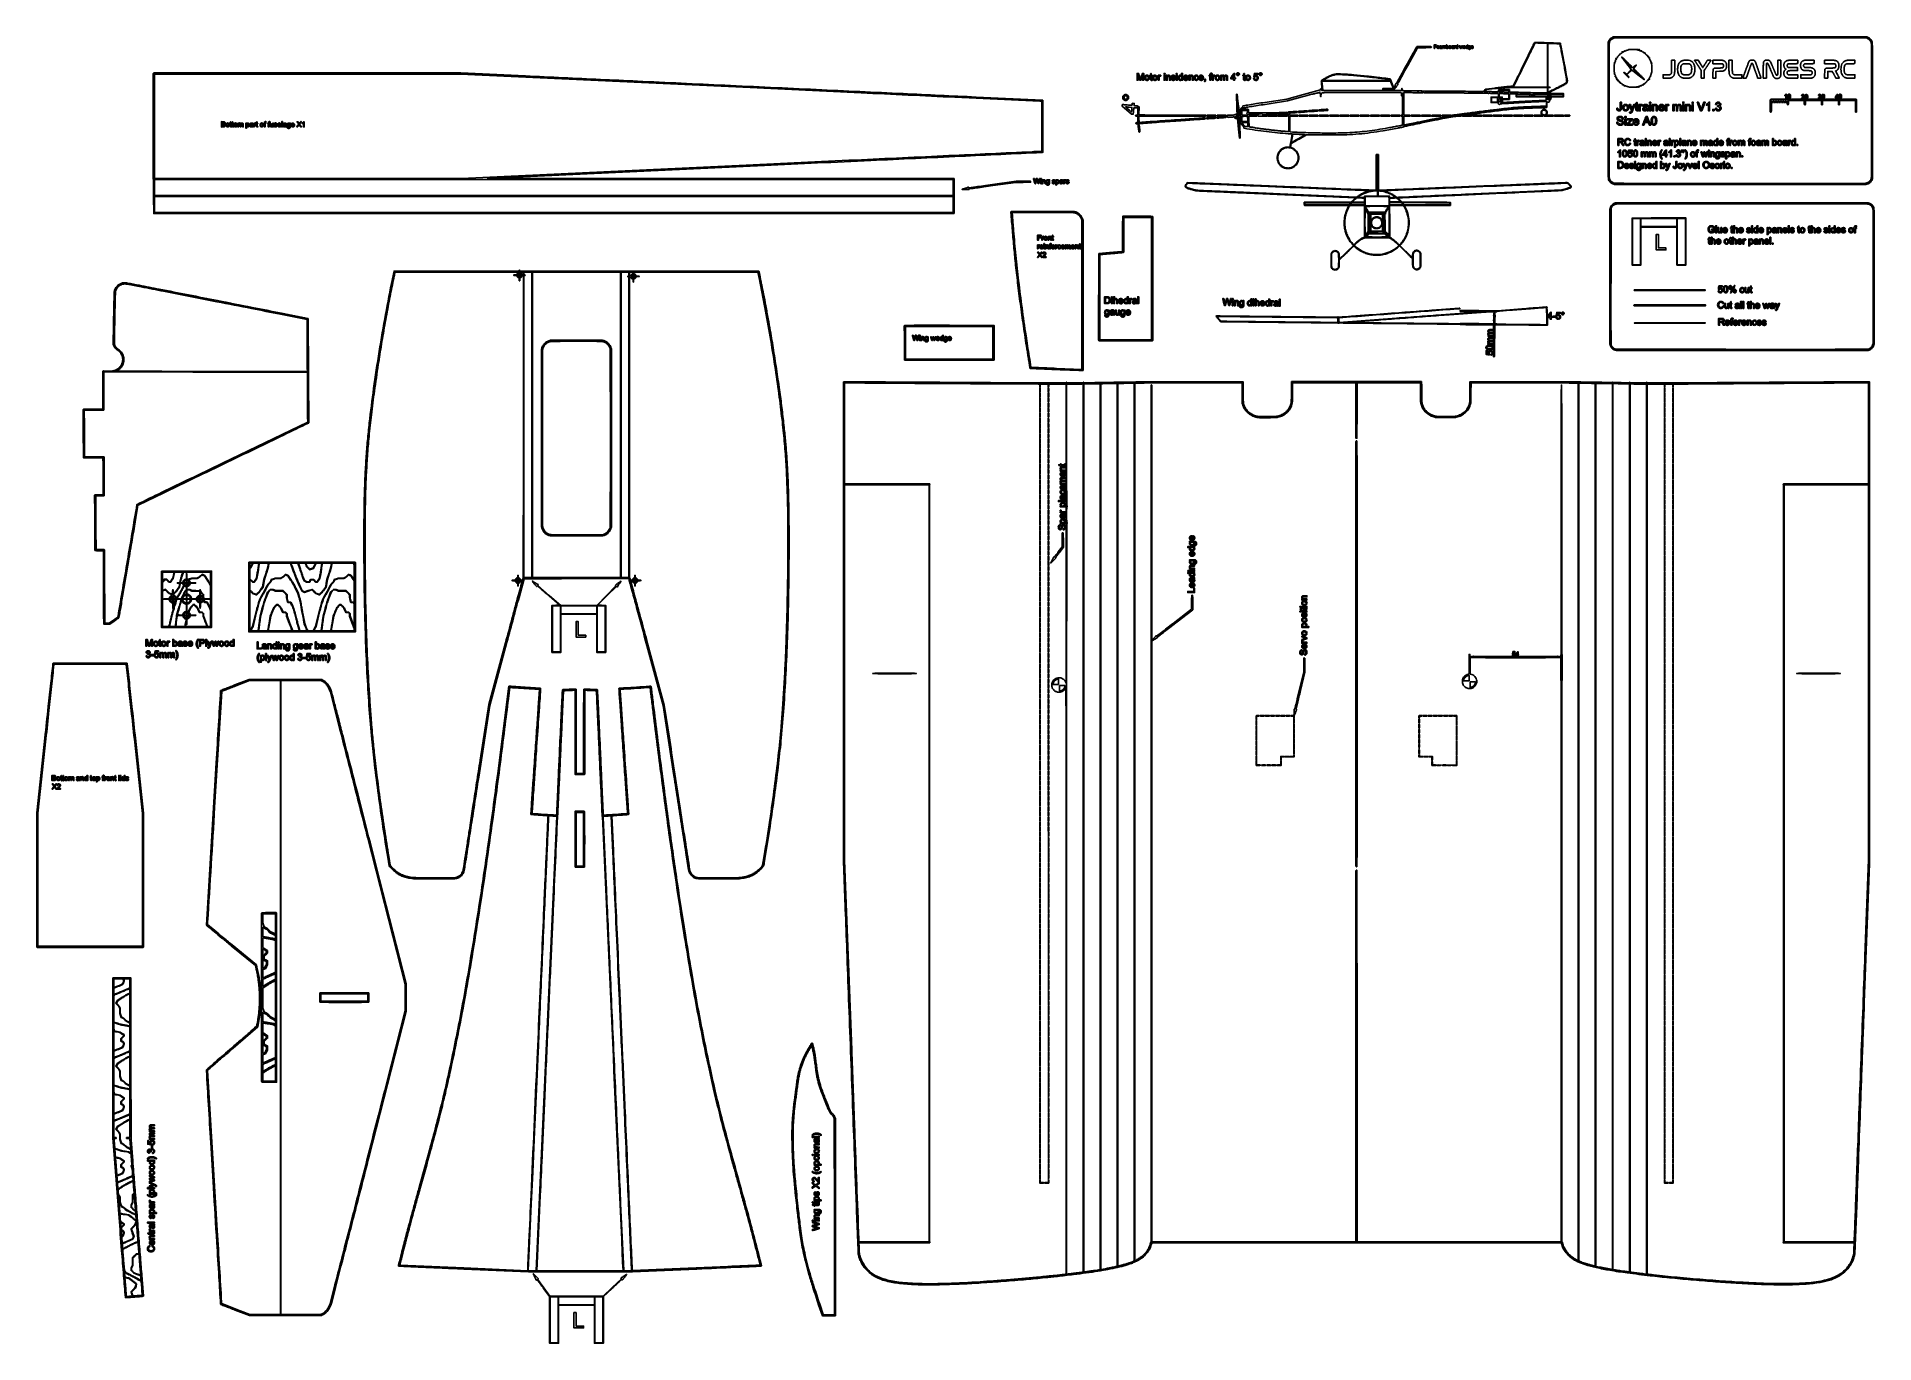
# Model space of a CAD drawing. Extents: x 56 to 1133, y 13 to 780.
import ezdxf

# ---------------------------------------------------------------- set-up
doc = ezdxf.new("R2010")
doc.units = 0
doc.header["$MEASUREMENT"] = 0

msp = doc.modelspace()

# ---------------------------------------------------------------- linework, layer by layer
for points in [[(933.932166, 776.277539, 0.048471), (933.870895, 776.178713, 0.000036), (932.538002, 773.475222, 0.000418), (931.054321, 770.458977, 0.000256), (929.309141, 766.899, -0.000046), (927.449301, 763.101098, -0.000048), (925.611477, 759.349957, -0.000046), (924.020368, 756.103935, -0.00021), (923.090189, 754.20873), (921.406622, 750.782161), (918.621961, 750.463351, -0.000039), (917.20238, 750.300939, -0.000013), (915.129916, 750.064052, -0.000013), (912.836805, 749.802065, -0.000015), (910.644522, 749.551723), (905.451745, 748.958905), (904.595622, 748.245385), (903.7395, 747.531866), (900.1017, 747.575273, 0.000959), (893.388762, 747.642503, 0.000144), (879.902699, 747.747837, 0.000108), (866.179858, 747.848128, 0.001646), (861.4395, 747.866145, -0.001713), (859.812695, 747.872546, -0.003933), (858.58787, 747.8912, -0.00283), (857.656722, 747.917981, -0.057761), (857.3787, 747.959945, 0.011999), (857.223399, 747.998148, 0.006951), (857.035127, 748.036961, 0.006945), (856.845123, 748.070656, 0.011596), (856.68429, 748.093064), (856.32828, 748.134274), (856.30359, 748.739387, 0.00888), (856.285648, 749.045534, 0.042317), (856.257597, 749.218383, 0.091671), (856.214982, 749.311724, 0.24463), (856.152, 749.3445, 0.246274), (856.088913, 749.31142, 0.090842), (856.046315, 749.216982, 0.04183), (856.018267, 749.041999, 0.008706), (856.000244, 748.73115), (855.975387, 748.1178), (853.737194, 748.1178), (851.499, 748.1178), (851.499, 748.373503, -0.126329), (851.548667, 748.566944, -0.023331), (851.742362, 748.88336, -0.015324), (852.081724, 749.352139, -0.00346), (852.688049, 750.126688, 0.002131), (853.389653, 751.018061, 0.021737), (853.662583, 751.401093, 0.061763), (853.76656, 751.615103, 0.328152), (853.729751, 751.731914, -0.050062), (853.650532, 751.80301, -0.178349), (853.625265, 751.865121, -0.109067), (853.64057, 751.947401, -0.013393), (853.716967, 752.114879, -0.011548), (853.828941, 752.331097, -0.000029), (855.490824, 755.365957, -0.000184), (857.366018, 758.786902, -0.000115), (859.566668, 762.7959), (865.281805, 773.2017), (869.273465, 773.244, 0.000757), (871.690868, 773.273277, 0.008235), (872.66463, 773.30259, 0.013414), (873.210427, 773.342718, 0.230978), (873.358479, 773.43435, 0.051608), (873.396832, 773.511864, 0.089336), (873.409532, 773.5824, 0.089333), (873.396824, 773.652936, 0.051603), (873.358463, 773.73045, 0.233137), (873.208979, 773.822107, 0.01304), (872.649091, 773.859036, 0.008005), (871.647852, 773.882845, 0.000714), (869.128896, 773.89881, 0.001427), (867.536268, 773.902084, 0.002299), (866.179395, 773.894762, 0.000387), (864.980055, 773.881847, 0.142081), (864.896316, 773.85651, 0.122604), (864.834375, 773.790117, 0.00004), (863.088241, 770.643757, 0.000681), (861.154607, 767.147669, 0.000414), (858.876513, 763.0074, -0.000695), (856.598568, 758.872914, -0.001156), (854.665912, 755.395647, -0.000056), (852.917207, 752.267227, -0.332958), (852.860547, 752.24205, -0.000334), (852.818541, 752.251679, -0.000199), (852.768528, 752.2632, -0.000199), (852.718686, 752.274723, -0.000343), (852.677251, 752.28435, 0.362085), (852.629035, 752.26011, 0.003215), (852.457142, 751.857746, 0.008971), (852.26555, 751.377178, 0.005444), (852.055381, 750.802381, -0.001516), (851.848728, 750.223129, -0.002403), (851.667826, 749.728351, -0.000537), (851.506625, 749.295368, -0.10739), (851.481874, 749.256874, -0.540956), (851.456654, 749.262153, -0.000965), (851.270541, 749.740902, -0.004654), (851.061825, 750.296193, -0.002733), (850.821964, 750.964151, 0.001072), (850.080639, 753.050331, 0.006144), (849.67163, 754.150737, 0.004357), (849.389496, 754.863583, 0.255795), (849.284862, 754.948955, 0.016306), (848.956109, 754.998945, 0.000041), (844.310223, 755.550725, 0.00025), (840.135697, 756.04406, 0.001731), (838.0899, 756.277613, 0.002267), (834.975356, 756.607968, 0.001006), (830.862806, 757.016978, 0.00091), (826.892256, 757.396507, 0.004222), (824.5962, 757.592217, 0.004361), (823.569786, 757.661983, 0.002493), (822.329449, 757.729223, 0.00249), (821.081041, 757.78443, 0.004133), (820.0278, 757.817035, 0.006144), (818.306551, 757.834928, 0.029276), (817.324954, 757.775539, 0.036873), (816.463574, 757.607488, 0.013666), (815.280256, 757.249573, 0.010987), (814.373831, 756.925849, 0.012267), (813.515561, 756.573524, 0.012113), (812.666105, 756.175392, 0.010196), (811.786051, 755.713974, 0.009911), (810.870612, 755.186036, 0.00817), (809.915172, 754.587989, 0.003267), (809.027306, 754.003558, 0.155154), (808.894848, 753.837822, 0.110947), (808.88089, 753.74252, 0.000948), (808.938617, 752.998838, 0.003276), (809.01232, 752.143112, 0.002099), (809.108584, 751.150397, -0.000849), (809.208136, 750.149808, -0.001243), (809.292059, 749.268903, -0.000588), (809.36076, 748.518681, -0.022656), (809.368309, 748.35045, -0.09644), (809.336696, 748.188481, -0.263316), (809.248477, 748.118471, -0.298571), (809.153263, 748.161497, -0.106654), (809.099134, 748.30815, 0.071286), (809.07505, 748.390843, 0.090158), (809.0298, 748.4562, 0.090158), (808.964443, 748.50145, 0.071286), (808.88175, 748.525534, -0.069831), (808.785229, 748.553343, -0.153802), (808.728392, 748.603714, -0.1093), (808.699403, 748.690412, -0.026243), (808.6914, 748.842784, 0.026427), (808.684399, 748.975154, 0.076782), (808.661002, 749.063481, 0.129186), (808.620925, 749.114155, 0.162582), (808.5645, 749.133, 0.171577), (808.507054, 749.112689, 0.12941), (808.467108, 749.058327, 0.072048), (808.444248, 748.961775, 0.022162), (808.4376, 748.811865), (808.4376, 748.49073), (798.51825, 745.812509), (788.5989, 743.134289), (775.8243, 741.175655, 0.0005), (770.918689, 740.418488, 0.000823), (766.771175, 739.767086, 0.000054), (763.041642, 739.174625, 0.132137), (762.94395, 739.130951, 0.08953), (762.903393, 739.083677, 0.043831), (762.869264, 739.011718, 0.0416), (762.846017, 738.928405, 0.047275), (762.8382, 738.845914, -0.079738), (762.823125, 738.751985, -0.077439), (762.779367, 738.666446, -0.068935), (762.70649, 738.590544, -0.046432), (762.60555, 738.525091, 0.077151), (762.199964, 738.225329, 0.061133), (761.866111, 737.793568, 0.06071), (761.64455, 737.290449, 0.07352), (761.5692, 736.780775, -0.041295), (761.553828, 736.594961, -0.110371), (761.504212, 736.472498, -0.081515), (761.397542, 736.361931, -0.015988), (761.17016, 736.203451, -0.009375), (761.014709, 736.10643, -0.015043), (760.878226, 736.030241, -0.008848), (760.764208, 735.973558, -0.317315), (760.736695, 735.978305, -0.165922), (760.720166, 736.011957, -0.000056), (760.533939, 737.463616, -0.000925), (760.330195, 739.076869, -0.000561), (760.094803, 740.986339, 0.000675), (759.729463, 743.944352, 0.006859), (759.5592, 745.170724, 0.008145), (759.438805, 745.880775, 0.308321), (759.329984, 745.990251, 0.43448), (759.233261, 745.919804, 0.023701), (759.202156, 745.501174, 0.009898), (759.19639, 744.674784, 0.000638), (759.23031, 742.268127, 0.001405), (759.258632, 740.710502, 0.001354), (759.296015, 739.133376, 0.001338), (759.336436, 737.743816, 0.004931), (759.372991, 736.866, -0.000556), (759.409042, 736.150828, -0.000421), (759.447097, 735.365407, -0.000425), (759.481594, 734.6276, -0.000987), (759.505903, 734.0742, 0.001916), (759.527451, 733.603579, 0.001926), (759.552572, 733.133948, 0.001878), (759.57759, 732.724656, 0.007732), (759.5975, 732.477142), (759.641188, 732.022184), (759.061244, 732.083902, -0.005803), (758.609155, 732.137326, -0.078502), (758.450046, 732.1841, -0.207005), (758.378473, 732.265713, -0.078085), (758.3544, 732.418918, -0.068645), (758.367738, 732.515611, -0.128857), (758.407382, 732.583204, -0.107754), (758.480787, 732.630188, -0.039343), (758.600145, 732.663999, 0.06137), (758.716656, 732.702607, 0.064066), (758.818468, 732.767941, 0.059579), (758.906166, 732.861458, 0.042911), (758.980845, 732.983672, 0.034461), (759.082696, 733.228766, 0.096181), (759.107312, 733.412513, 0.131604), (759.059262, 733.557363, 0.094727), (758.939988, 733.68015, -0.023474), (758.839519, 733.757795, -0.427642), (758.837418, 733.794173, -0.159144), (758.887027, 733.821574, -0.005406), (759.109188, 733.861583, 0.021711), (759.279186, 733.897956, 0.078551), (759.38032, 733.94203, 0.131551), (759.43453, 734.001229, 0.120538), (759.4542, 734.081636, 0.077973), (759.443853, 734.147585, 0.108924), (759.413866, 734.19897, 0.115006), (759.366489, 734.231142, 0.094394), (759.30615, 734.242078, 0.051153), (759.003561, 734.208308, 0.01885), (758.586991, 734.101471, 0.013977), (758.187924, 733.970681, 0.149797), (758.053059, 733.86984, -0.197072), (757.930868, 733.794879, -0.02457), (757.615057, 733.759365, -0.013831), (757.068116, 733.740111, -0.001882), (755.923182, 733.7358, 0.003138), (754.433359, 733.72645, 0.053823), (753.949185, 733.668023, 0.236598), (753.761999, 733.512811, 0.154014), (753.731052, 733.22799, -0.028674), (753.744757, 733.130781, -0.048984), (753.743516, 733.048892, -0.068328), (753.729146, 732.992496, -0.305194), (753.702262, 732.9744, 0.160259), (753.665042, 732.962156, 0.041828), (753.617075, 732.92015, 0.038121), (753.567594, 732.86041, 0.031046), (753.523915, 732.789719, 0.039955), (753.478868, 732.686508, 0.136698), (753.474522, 732.614098, 0.133224), (753.508251, 732.548777, 0.037167), (753.59282, 732.469206, 0.162252), (753.811747, 732.387062, 0.017263), (754.363265, 732.385553, 0.010168), (755.311049, 732.434998, 0.001277), (757.36035, 732.589003), (758.016, 732.639959), (758.016, 732.302556, 0.072318), (758.053488, 732.044724, 0.184074), (758.166459, 731.896992, 0.100282), (758.401148, 731.810261, 0.013969), (758.917992, 731.74471, -0.007171), (759.154666, 731.717957, -0.009544), (759.36883, 731.686467, -0.007184), (759.5461, 731.65431, -0.090183), (759.60924, 731.629552, -0.227206), (759.685382, 731.510862, -0.001285), (759.850453, 730.153302, -0.002999), (760.08164, 728.105719, -0.000465), (760.511215, 724.0491, 0.000592), (760.663498, 722.614499, 0.000945), (760.797384, 721.389091, 0.000169), (760.918108, 720.306482, 0.051885), (760.936792, 720.22095, 0.099972), (760.95983, 720.180529, 0.070622), (760.999495, 720.146264, 0.067599), (761.049112, 720.123119, 0.075514), (761.101245, 720.1152, 0.407343), (761.213205, 720.224558, 0.004305), (761.230922, 721.413306, 0.006767), (761.217931, 723.207187, 0.001269), (761.141365, 726.490639, -0.00114), (761.110048, 727.818935, -0.001869), (761.090297, 728.944022, -0.000194), (761.076809, 729.948523, -0.202303), (761.093039, 729.988439, -0.187988), (761.122726, 730.001475, -0.02253), (761.195697, 730.001261, -0.024333), (761.285817, 729.992525, -0.017729), (761.384852, 729.974427, -0.069105), (761.528246, 729.921402, -0.129284), (761.61821, 729.837704, -0.069638), (761.68737, 729.685008, -0.010032), (761.777637, 729.353912, 0.035215), (761.972507, 728.758908, 0.029675), (762.258657, 728.160797, 0.029571), (762.614925, 727.598421, 0.034206), (763.019603, 727.110295, -0.012443), (763.262817, 726.841621, -0.037221), (763.410014, 726.642431, -0.053786), (763.493857, 726.470852, -0.065923), (763.531965, 726.29669), (763.5573, 725.9949), (765.1647, 725.722114, 0.006429), (771.667506, 724.704389, 0.006044), (778.329695, 723.831356, 0.006184), (784.831296, 723.140603, 0.007859), (790.84797, 722.671787), (791.82804, 722.6109), (791.125852, 718.7616, -0.000075), (790.85637, 717.285585, -0.000124), (790.629002, 716.043032, -0.000001), (790.422038, 714.913582, -0.362074), (790.420499, 714.9123, 0.002094), (789.038377, 714.90651, 0.015159), (788.373997, 714.88079, 0.029844), (787.916755, 714.821626, 0.027487), (787.4568, 714.707454, 0.0511), (786.206556, 714.178303, 0.055559), (785.127338, 713.418395, 0.055206), (784.236411, 712.434796, 0.049367), (783.543308, 711.243807, 0.052431), (783.109704, 709.95108, 0.055502), (782.965562, 708.621234, 0.054988), (783.117324, 707.28137, 0.049815), (783.558745, 705.959086, 0.066956), (784.465744, 704.497699, 0.072162), (785.706834, 703.370034, 0.070917), (787.236939, 702.627358, 0.061479), (788.990728, 702.294651, 0.066092), (790.559673, 702.400424, 0.061968), (792.083647, 702.910675, 0.062295), (793.428926, 703.775409, 0.068215), (794.473352, 704.921872, 0.029521), (794.794738, 705.453658, 0.017387), (795.117727, 706.122605, 0.017422), (795.389303, 706.802129, 0.033901), (795.549294, 707.363603, 0.039355), (795.649163, 708.120734, 0.028469), (795.645377, 708.972162, 0.028477), (795.544922, 709.817293, 0.039483), (795.353168, 710.5554, 0.052902), (794.709265, 711.927399, 0.056888), (793.804643, 713.097428, 0.058241), (792.680936, 714.011027, 0.060504), (791.3907, 714.627008, 0.000106), (791.162314, 714.703796, 0.000169), (790.966868, 714.769389, 0.000032), (790.794386, 714.827197, 0.00865), (790.779468, 714.831911, -0.39342), (790.741401, 714.896521, -0.001237), (790.966127, 715.90294, -0.002119), (791.191295, 716.880439, -0.149488), (791.274472, 717.023243, -0.054054), (791.374179, 717.097262, -0.000192), (792.649812, 717.845037, -0.001029), (794.097187, 718.688744, -0.000646), (795.793265, 719.669825), (800.19583, 722.208865), (802.815065, 722.126078, 0.006471), (806.949746, 722.048936, 0.001472), (813.95701, 722.029531, 0.001164), (820.982716, 722.047121, 0.011653), (823.9194, 722.129772, 0.009897), (830.868129, 722.625603, 0.00984), (837.805167, 723.396748, 0.009033), (845.227271, 724.506759, 0.00609), (853.6563, 726.029259, 0.000473), (855.874569, 726.460071, 0.006484), (856.677841, 726.627704, 0.01408), (857.108886, 726.736328, 0.128292), (857.274559, 726.833445, -0.06717), (857.332298, 726.877453, -0.025422), (857.423085, 726.923147, -0.024631), (857.528161, 726.963443, -0.027543), (857.632878, 726.991511, -0.000565), (867.711494, 729.094197, -0.001193), (875.53558, 730.697843, -0.001486), (881.569117, 731.900849, -0.004166), (885.8043, 732.695617, -0.005587), (886.77301, 732.85791, -0.012945), (887.504014, 732.952686, -0.01288), (888.241131, 733.009768, -0.005479), (889.2306, 733.049931, 0.001546), (890.351664, 733.086606, 0.023971), (890.735408, 733.118811, 0.088816), (890.91573, 733.17634, 0.240274), (890.990804, 733.283026, -0.136256), (891.039706, 733.394796, -0.093009), (891.146177, 733.484845, -0.075341), (891.300579, 733.54405, -0.051099), (891.488031, 733.565445, -0.202124), (891.52834, 733.549001, -0.070904), (891.566611, 733.49792, -0.056406), (891.597329, 733.422925, -0.040397), (891.614931, 733.33395), (891.6417, 733.1013), (894.3066, 733.1013), (896.9715, 733.1013), (896.999144, 733.296307, 0.181106), (896.945656, 733.538333, 0.198449), (896.748458, 733.674158, 0.04838), (896.270032, 733.729256, 0.003343), (894.909591, 733.744617), (892.9953, 733.753435), (894.3912, 733.954742, -0.003916), (895.318023, 734.081, -0.000265), (897.961584, 734.418638, -0.00038), (901.113757, 734.817104, -0.000285), (904.5855, 735.251278, -0.000582), (913.944346, 736.405215, -0.003173), (919.013724, 736.991648, -0.005789), (922.481682, 737.329954, -0.008271), (925.5663, 737.543519, -0.003385), (927.603347, 737.636909, -0.000312), (932.650144, 737.830894, -0.000151), (937.984406, 738.030976, -0.008924), (938.95425, 738.049736), (939.3984, 738.0504), (939.3984, 737.544412, -0.008768), (939.392878, 737.229555, -0.089926), (939.365272, 737.102796, -0.180142), (939.300164, 737.032946, -0.05915), (939.16575, 736.984504, 0.054884), (938.821988, 736.863908, 0.04564), (938.489169, 736.665187, 0.045832), (938.199396, 736.410475, 0.056731), (937.983599, 736.123501, 0.025178), (937.863163, 735.892774, 0.047797), (937.794294, 735.695077, 0.043611), (937.760645, 735.476181, 0.017637), (937.751551, 735.174, 0.027001), (937.773071, 734.810733, 0.054884), (937.836205, 734.532094, 0.051511), (937.961435, 734.262887, 0.021217), (938.182425, 733.92615), (938.319238, 733.7358), (936.045869, 733.734505, 0.002929), (935.166399, 733.728852, 0.004537), (934.407248, 733.712635, 0.001523), (933.752986, 733.690724, 0.132895), (933.659976, 733.661875, 0.128667), (933.61786, 733.616655, 0.058144), (933.587761, 733.540807, 0.050883), (933.572583, 733.446723, 0.043008), (933.575376, 733.34592), (933.6033, 733.1013), (936.254652, 733.078934, 0.000926), (937.977979, 733.06759, 0.014899), (938.559742, 733.082176, 0.046391), (938.846847, 733.124856, 0.275339), (938.950569, 733.226984, -0.087084), (938.98735, 733.307287, -0.120432), (939.046281, 733.359798, -0.089811), (939.136594, 733.388628, -0.032476), (939.2715, 733.3974, -0.032476), (939.406406, 733.388628, -0.089811), (939.496719, 733.359798, -0.120432), (939.55565, 733.307287, -0.087084), (939.592431, 733.226984, 0.275339), (939.696153, 733.124856, 0.046391), (939.983258, 733.082176, 0.014899), (940.565021, 733.06759, 0.000926), (942.288348, 733.078934), (944.9397, 733.1013), (944.967344, 733.296307, 0.187027), (944.91064, 733.539626, 0.196407), (944.70606, 733.674885, 0.046084), (944.207413, 733.727032, 0.003023), (942.757294, 733.7358), (940.722506, 733.7358), (940.902415, 733.927305, 0.09398), (941.169027, 734.34622, 0.058316), (941.320969, 734.910858, 0.058039), (941.33887, 735.499127, 0.089623), (941.206335, 735.988858, 0.068371), (941.008148, 736.291623, 0.043257), (940.704181, 736.585316, 0.0438), (940.364082, 736.815111, 0.087246), (940.05791, 736.920878), (939.7368, 736.972225), (939.7368, 737.502261, -0.027203), (939.758224, 737.895757, -0.208898), (939.848077, 738.052449, -0.148614), (940.042217, 738.121822, -0.012033), (940.589719, 738.135, 0.006521), (940.940018, 738.139569, 0.066374), (941.083282, 738.162489, 0.192801), (941.149854, 738.215461, 0.130165), (941.175, 738.310416, 0.14981), (941.145703, 738.406002, 0.195689), (941.070423, 738.45635, 0.055954), (940.903675, 738.4716, 0.004359), (940.455703, 738.458466, -0.006818), (940.179907, 738.451738, -0.011382), (939.947757, 738.454526, -0.005112), (939.755748, 738.463171, -0.399223), (939.736603, 738.483481, -0.356035), (939.78101, 738.537523, -0.011856), (940.073998, 738.589371, -0.019474), (940.417385, 738.628166, -0.017812), (940.77315, 738.641669), (941.175, 738.6426), (941.17583, 739.93275), (941.17666, 741.2229), (941.783345, 741.242445, 0.013149), (942.022298, 741.25644, 0.017473), (942.238381, 741.282438, 0.014859), (942.414086, 741.31521, 0.141983), (942.480465, 741.351146, 0.088434), (942.533687, 741.426313, 0.001745), (942.733224, 741.854355, 0.004113), (942.960958, 742.35822, 0.002742), (943.213927, 742.939001), (943.856954, 744.4377), (947.42563, 744.45977), (950.994306, 744.481841), (950.970303, 745.39037), (950.9463, 746.2989), (946.067659, 746.3412), (941.189018, 746.3835), (943.698859, 747.601583, 0.003167), (946.275829, 748.872473, 0.002856), (948.927111, 750.219949, 0.001973), (951.283407, 751.446277, 0.024686), (952.14913, 751.957222, 0.036242), (952.613013, 752.313535, 0.072813), (952.909079, 752.666478, 0.076697), (953.082341, 753.076831, 0.0442), (953.16696, 753.607644, 0.061121), (953.129516, 754.322235, 0.001472), (952.542912, 757.594403, 0.001576), (951.541339, 762.991711, 0.000173), (949.197591, 775.38015, 0.017637), (949.155393, 775.56658, 0.027232), (949.104641, 775.723766, 0.025611), (949.052577, 775.840988, 0.281993), (949.010643, 775.866807, -0.008203), (948.894831, 775.86896, -0.000004), (945.073359, 776.002772, -0.000055), (940.773768, 776.15383, -0.000031), (935.588152, 776.336909, 0.00278), (934.760192, 776.361585, 0.015019), (934.31023, 776.358975, 0.02243), (934.034988, 776.336717, 0.200992)], [(937.080181, 775.951953, -0.000805), (938.144663, 775.916096, -0.000872), (939.181269, 775.877697, -0.00082), (940.069968, 775.841767, -0.00423), (940.56165, 775.816912), (941.4288, 775.765718), (941.4288, 762.956959), (941.4288, 750.1482), (930.32505, 750.158519, -0.000223), (923.662242, 750.167687, -0.002819), (921.149697, 750.186431, -0.016556), (920.279907, 750.22665, -0.907647), (920.2788, 750.290113, 0.001316), (920.696582, 750.339139, 0.001738), (921.077016, 750.38614, 0.001248), (921.395669, 750.427441, 0.016993), (921.511132, 750.446711, 0.188296), (921.625302, 750.520147, 0.022078), (921.795064, 750.77767, 0.017038), (922.022176, 751.188888, 0.004484), (922.357132, 751.862308, -0.000746), (926.72026, 760.80126, -0.001082), (930.60046, 768.677635, -0.000049), (934.20779, 775.958516, -0.283772), (934.330681, 776.035167, -0.008653), (934.434144, 776.033861, -0.000081), (935.194108, 776.010984, -0.000274), (936.068402, 775.984044, -0.000177)], [(980.269703, 779.539886, 0.068288), (979.221637, 779.097905, 0.065374), (978.313972, 778.384684, 0.064634), (977.612773, 777.452935, 0.064077), (977.170214, 776.370364, 0.064089), (977.092796, 775.787679, 0.000248), (977.068698, 769.076013, 0.000682), (977.050804, 758.73792, 0.000086), (977.046404, 736.355024, 0.000079), (977.050394, 706.439779, 0.003156), (977.093901, 699.852335, 0.011139), (977.208069, 696.609751, 0.108434), (977.576789, 695.295359, 0.060292), (978.162521, 694.457229, 0.061293), (978.928359, 693.788287, 0.059922), (979.849985, 693.313348, 0.053366), (980.8947, 693.047141, 0.035728), (982.119406, 692.959489, 0.000005), (1054.580027, 692.958571, 0.000005), (1127.038215, 692.959144, 0.035582), (1128.2679, 693.046787, 0.062828), (1129.467271, 693.375854, 0.072262), (1130.486125, 693.983184, 0.071483), (1131.298348, 694.861613, 0.059675), (1131.890515, 695.987143), (1132.0749, 696.4695), (1132.096671, 736.043582, 0.000084), (1132.108079, 765.822977, 0.003066), (1132.067756, 772.638781, 0.010209), (1131.957973, 776.019273, 0.104209), (1131.598797, 777.366466, 0.063595), (1131.105674, 778.09468, 0.047595), (1130.39826, 778.758241, 0.047391), (1129.574075, 779.279099, 0.061275), (1128.7332, 779.582697, 0.055786), (1128.344614, 779.62665, 0.000013), (1110.344032, 779.647327, 0.00022), (1087.762707, 779.662731, 0.000072), (1054.539, 779.665964, 0.000045), (1012.645805, 779.660199, 0.000367), (993.484772, 779.641753, 0.000073), (980.860027, 779.618477, 0.065274)], [(1129.2408, 778.650181, -0.057257), (1129.999343, 778.17292, -0.057187), (1130.630232, 777.535892, -0.058038), (1131.092754, 776.782111, -0.062558), (1131.355353, 775.960803, -0.046146), (1131.442712, 775.016829, -0.000014), (1131.443689, 736.357733, -0.000014), (1131.442532, 697.691612, -0.046875), (1131.355153, 696.762187, -0.066367), (1131.039835, 695.810558, -0.066602), (1130.486487, 694.976033, -0.066337), (1129.730948, 694.313639, -0.064952), (1128.823079, 693.866547), (1128.2679, 693.6777), (1055.1312, 693.652906, -0.000069), (1021.112034, 693.6461, -0.000238), (999.008298, 693.655279, -0.000033), (982.023297, 693.671557, -0.028092), (981.197714, 693.718829, -0.013466), (980.791635, 693.776176, -0.022569), (980.454763, 693.848808, -0.024887), (980.150267, 693.945424, -0.022067), (979.844114, 694.075276, -0.059124), (979.149334, 694.514145, -0.053227), (978.548775, 695.117647, -0.05326), (978.089482, 695.833922, -0.059366), (977.811922, 696.605856, -0.056694), (977.723738, 697.380759, -0.000011), (977.722823, 736.358283, -0.000011), (977.723684, 775.335814, -0.056695), (977.811867, 776.1107, -0.071598), (978.168904, 777.032497, -0.065167), (978.780522, 777.84946, -0.064678), (979.586782, 778.486695, -0.068498), (980.514, 778.881865, -0.066293), (980.964373, 778.942442, -0.000031), (995.954599, 778.96117, -0.000293), (1016.87865, 778.973761, -0.000057), (1054.7505, 778.970064), (1128.6063, 778.9545)], [(875.0178, 773.8362, 0.002988), (875.021575, 773.204461, 0.038318), (875.042475, 772.96905, 0.142907), (875.093823, 772.862491, 0.212584), (875.187, 772.821, 0.118451), (875.276181, 772.842428, 0.189837), (875.327359, 772.900312, 0.077556), (875.350997, 773.020644, 0.009792), (875.3562, 773.2863), (875.3562, 773.7516), (875.8215, 773.7516, 0.01212), (876.053975, 773.757236, 0.054498), (876.1881, 773.778518, 0.118311), (876.260003, 773.817965, 0.211442), (876.2868, 773.8785, 0.211442), (876.260003, 773.939035, 0.118311), (876.1881, 773.978482, 0.054498), (876.053975, 773.999764, 0.01212), (875.8215, 774.0054), (875.3562, 774.0054), (875.3562, 774.3015), (875.3562, 774.5976), (875.9061, 774.5976, 0.00942), (876.187343, 774.602899, 0.047315), (876.3432, 774.623631, 0.108427), (876.42572, 774.662763, 0.232029), (876.456, 774.7245, 0.266366), (876.419521, 774.788117, 0.088943), (876.315, 774.826518, 0.037256), (876.115986, 774.846525, 0.00643), (875.7369, 774.8514), (875.0178, 774.8514)], [(876.843788, 774.215751, 0.090616), (876.768539, 774.133717, 0.056461), (876.711763, 774.015805, 0.043012), (876.671133, 773.856669, 0.02066), (876.645327, 773.647391, 0.015999), (876.632712, 773.392124, 0.071317), (876.651366, 773.243681, 0.095931), (876.708059, 773.128872, 0.04245), (876.821897, 773.00289, 0.141299), (877.211162, 772.804958, 0.156754), (877.628762, 772.855867, 0.152975), (877.945609, 773.142794, 0.133616), (878.0634, 773.575709, 0.07281), (878.016121, 773.89866, 0.11373), (877.877775, 774.141855, 0.1207), (877.653988, 774.290677, 0.08879), (877.35931, 774.341109, 0.030324), (877.212111, 774.331049, 0.027424), (877.062094, 774.303175, 0.028459), (876.930487, 774.263121, 0.07399)], [(877.593303, 773.901976, -0.056633), (877.689677, 773.724666, -0.10722), (877.717238, 773.565158, -0.105811), (877.676323, 773.407142, -0.054166), (877.564887, 773.234213, -0.026234), (877.46506, 773.123362, -0.145747), (877.395355, 773.085664, -0.14812), (877.316985, 773.092562, -0.027383), (877.184187, 773.154537, -0.050094), (877.077446, 773.226238, -0.092413), (877.010723, 773.306281, -0.087187), (876.97502, 773.408298, -0.040701), (876.9636, 773.548353, -0.095437), (877.021872, 773.850864, -0.171275), (877.186662, 774.038806, -0.223226), (877.398523, 774.054179, -0.149337)], [(878.365543, 774.210857, 0.040215), (878.314668, 774.151067, 0.035542), (878.271652, 774.081464, 0.037263), (878.241992, 774.012851, 0.083576), (878.2326, 773.957057, 0.254733), (878.279374, 773.871205, 0.152316), (878.394322, 773.839297, 0.123918), (878.525202, 773.876665, 0.171578), (878.603768, 773.968766, -0.233012), (878.695325, 774.05347, -0.084784), (878.875727, 774.075134, -0.083753), (879.054926, 774.035671, -0.220904), (879.142561, 773.941994, -0.201859), (879.136494, 773.86735, -0.168582), (879.078261, 773.812299, -0.056986), (878.937272, 773.767224, -0.007662), (878.630557, 773.711328, 0.082653), (878.381216, 773.625958, 0.132817), (878.219164, 773.472277, 0.142983), (878.163677, 773.266818, 0.102168), (878.216862, 773.033255, 0.075138), (878.294063, 772.914783, 0.143807), (878.389566, 772.855222, 0.065804), (878.551037, 772.832377, 0.007035), (878.930452, 772.834249), (879.548019, 772.845988), (879.515119, 773.446844, 0.014818), (879.470375, 773.976138, 0.119981), (879.386837, 774.203025, 0.195527), (879.226273, 774.311233, 0.051752), (878.912466, 774.3438, 0.02326), (878.728321, 774.335229, 0.036372), (878.571912, 774.309066, 0.043542), (878.448307, 774.267352, 0.093494)], [(879.1632, 773.369086, -0.211419), (879.112941, 773.255539, -0.070485), (878.95913, 773.151065, -0.067629), (878.772359, 773.088992, -0.138939), (878.620121, 773.102776, -0.19847), (878.542779, 773.176029, -0.212168), (878.542514, 773.279843, -0.143349), (878.628193, 773.381496, -0.098595), (878.768503, 773.439032, -0.009511), (878.993906, 773.478554, -0.082674), (879.095317, 773.477497, -0.227362), (879.144483, 773.44221, -0.125949)], [(880.274785, 774.356172, -0.072993), (880.219073, 774.329998, -0.042245), (880.146533, 774.31461, -0.041207), (880.069487, 774.311355, -0.053962), (879.999835, 774.321736, 0.202695), (879.914374, 774.309327, 0.205556), (879.864387, 774.23948, 0.049951), (879.843777, 774.062424, 0.004016), (879.84, 773.592267, 0.004499), (879.84418, 773.127656, 0.048332), (879.865684, 772.940812, 0.160802), (879.916168, 772.854658, 0.182454), (880.005335, 772.821, 0.147877), (880.093072, 772.847529, 0.165766), (880.146642, 772.91727, 0.062652), (880.17633, 773.062745, 0.007927), (880.195685, 773.383218, -0.012262), (880.215144, 773.664846, -0.042023), (880.247508, 773.845253, -0.06861), (880.297294, 773.963497, -0.120472), (880.371158, 774.038868, -0.194654), (880.509348, 774.062761, -0.236914), (880.610412, 773.981277, -0.087655), (880.668511, 773.755757, -0.018709), (880.684705, 773.34975, 0.007942), (880.690341, 773.042344, 0.069539), (880.713756, 772.908406, 0.186865), (880.765232, 772.84493, 0.130721), (880.8552, 772.821, 0.132527), (880.945283, 772.845304, 0.187107), (880.996617, 772.909593, 0.068432), (881.019584, 773.045641, 0.007646), (881.0244, 773.360541, -0.029187), (881.04585, 773.727688, -0.095449), (881.119041, 773.958529, -0.186386), (881.240991, 774.06227, -0.17752), (881.404023, 774.05982, -0.183984), (881.465798, 774.004502, -0.070218), (881.504554, 773.893669, -0.039084), (881.526086, 773.712119, -0.009981), (881.532, 773.415855, 0.006537), (881.536598, 773.064198, 0.062826), (881.559166, 772.916507, 0.183499), (881.610604, 772.847432, 0.142899), (881.7012, 772.821, 0.14344), (881.791821, 772.847543, 0.183283), (881.843263, 772.91687, 0.062555), (881.865813, 773.065172, 0.006487), (881.8704, 773.418762, 0.018662), (881.850499, 773.951779, 0.129644), (881.766019, 774.196429, 0.199205), (881.590177, 774.313451, 0.054625), (881.251636, 774.342225, -0.01112), (881.06815, 774.341838, -0.010231), (880.87965, 774.349493, -0.010285), (880.711906, 774.363215, -0.032984), (880.6014, 774.381973, 0.041217), (880.51197, 774.395644, 0.037051), (880.418213, 774.395197, 0.039013), (880.333937, 774.381872, 0.087756)], [(882.1242, 773.837148, 0.002562), (882.127606, 773.17246, 0.044467), (882.149034, 772.957005, 0.193675), (882.206997, 772.866697, 0.174089), (882.31455, 772.836601, -0.028912), (882.399764, 772.8378, -0.018339), (882.49877, 772.829821, -0.018414), (882.595729, 772.814779, -0.03215), (882.674383, 772.794275, 0.153377), (882.894897, 772.790987, 0.090099), (883.132289, 772.911332, 0.083364), (883.3282, 773.119299, 0.101286), (883.429136, 773.366731, 0.070018), (883.4474, 773.766645, 0.122259), (883.338175, 774.077915, 0.141126), (883.11045, 774.273495, 0.107715), (882.787888, 774.3438, -0.01721), (882.591528, 774.350561, -0.149534), (882.510857, 774.381452, -0.196197), (882.472571, 774.448204, -0.033333), (882.4626, 774.5976, 0.030703), (882.454795, 774.724578, 0.116834), (882.42735, 774.798525, 0.166173), (882.375912, 774.83791, 0.081208), (882.2934, 774.8514, 0.212449), (882.200228, 774.80994, 0.143), (882.148878, 774.703468, 0.038352), (882.127976, 774.468255, 0.002991)], [(883.024575, 773.871944, -0.037813), (883.088318, 773.756489, -0.070055), (883.118773, 773.654048, -0.074562), (883.118799, 773.551585, -0.048499), (883.089976, 773.436557, -0.105138), (882.922251, 773.164185, -0.26276), (882.706382, 773.098486, -0.245641), (882.526799, 773.24981, -0.097519), (882.4626, 773.575839, -0.072529), (882.508822, 773.892805, -0.201734), (882.648794, 774.063184, -0.266659), (882.835907, 774.056397, -0.108753)], [(883.777293, 774.178349, 0.128689), (883.677052, 773.985613, 0.034603), (883.623546, 773.64193, 0.034705), (883.618013, 773.29364, 0.125675), (883.683737, 773.083801, 0.088015), (883.729042, 773.03309, 0.023175), (883.817987, 772.969629, 0.02279), (883.927624, 772.905712, 0.021619), (884.04454, 772.850812, 0.025548), (884.219512, 772.787992, 0.08595), (884.339823, 772.773225, 0.08068), (884.462172, 772.799348, 0.020834), (884.647562, 772.880594, 0.03035), (884.832662, 772.985441, 0.127583), (884.918187, 773.078929, 0.095826), (884.959992, 773.215971, 0.01318), (884.98355, 773.51485, 0.014965), (884.989338, 773.77355, 0.053683), (884.970433, 773.937482, 0.07844), (884.922087, 774.059003, 0.062631), (884.8355, 774.1705, 0.125462), (884.612088, 774.303141, 0.069799), (884.296887, 774.349744, 0.070702), (883.986293, 774.307952, 0.141002)], [(884.56068, 773.98848, -0.102712), (884.599795, 773.928868, -0.032763), (884.632378, 773.827317, -0.031128), (884.654717, 773.706439, -0.030136), (884.6622, 773.5824, -0.049551), (884.640486, 773.363826, -0.100046), (884.573774, 773.204917, -0.128888), (884.464217, 773.109305, -0.115807), (884.317239, 773.0748, -0.136263), (884.17805, 773.11345, -0.103402), (884.061371, 773.221666, -0.08749), (883.983718, 773.385588, -0.067067), (883.9572, 773.5824, -0.099363), (884.011496, 773.852925, -0.146623), (884.164126, 774.038868, -0.184986), (884.366177, 774.085424, -0.162927)], [(885.301497, 774.155776, 0.01506), (885.251076, 774.078966, 0.018033), (885.208486, 774.003662, 0.016968), (885.177391, 773.938414, 0.103059), (885.1698, 773.901976, 0.349842), (885.215299, 773.844907, 0.092303), (885.340375, 773.839829, 0.071114), (885.488402, 773.883277, 0.113125), (885.5928, 773.9631, -0.106183), (885.705055, 774.051396, -0.107414), (885.843196, 774.085337, -0.110217), (885.980128, 774.058628, -0.117002), (886.089307, 773.976466, -0.111035), (886.139396, 773.878239, -0.29435), (886.115547, 773.806784, -0.141257), (886.01119, 773.763219, -0.028712), (885.809024, 773.7516, 0.071309), (885.556137, 773.715349, 0.095542), (885.350617, 773.609589, 0.108798), (885.217372, 773.447581, 0.118435), (885.1698, 773.249562, 0.094576), (885.210338, 773.037163, 0.179719), (885.32519, 772.909552, 0.10402), (885.547649, 772.846776, 0.021198), (885.959018, 772.836345), (886.526242, 772.846011), (886.475354, 773.530892, 0.012702), (886.448688, 773.797827, 0.018093), (886.410456, 774.033013, 0.01423), (886.367062, 774.22192, 0.189713), (886.325883, 774.278491, 0.093857), (886.264504, 774.302967, 0.01596), (886.139625, 774.323166, 0.016933), (885.989489, 774.337409, 0.014365), (885.830247, 774.342505, 0.020858), (885.623159, 774.334539, 0.064922), (885.486858, 774.305513, 0.08885), (885.387177, 774.248873, 0.066557)], [(886.07925, 773.30745, -0.113155), (885.951289, 773.185998, -0.095666), (885.775215, 773.123078, -0.118206), (885.616302, 773.136277, -0.237009), (885.529315, 773.222955, -0.290484), (885.550444, 773.307951, -0.070615), (885.673644, 773.396041, -0.057404), (885.853223, 773.464674, -0.054185), (886.047269, 773.492438, -0.030598), (886.136666, 773.489994, -0.340041), (886.161294, 773.467323, -0.180825), (886.153089, 773.42386, -0.010441)], [(886.7772, 773.5824, 0.004487), (886.781351, 773.119878, 0.050222), (886.80305, 772.937325, 0.168559), (886.854643, 772.853673, 0.17273), (886.9464, 772.821, 0.117139), (887.035479, 772.84216, 0.189924), (887.086643, 772.899448, 0.078517), (887.110353, 773.018307, 0.010047), (887.1156, 773.279381, -0.015734), (887.127623, 773.661353, -0.083936), (887.175114, 773.863805, -0.171301), (887.268888, 773.967084, -0.124205), (887.420751, 774.0054, 0.049285), (887.515136, 774.014726, 0.12545), (887.576744, 774.044226, 0.144971), (887.611432, 774.096408, 0.074827), (887.6232, 774.1746, 0.110458), (887.603409, 774.263093, 0.189791), (887.549175, 774.31419, 0.083766), (887.437869, 774.338306, 0.011557), (887.2002, 774.3438), (886.7772, 774.3438)], [(888.6384, 774.5976, -0.035613), (888.627566, 774.445682, -0.209904), (888.586388, 774.379444, -0.13817), (888.498607, 774.349749, -0.0129), (888.268059, 774.3438, 0.046663), (887.996225, 774.318376, 0.13338), (887.826869, 774.23621, 0.130342), (887.720069, 774.078302, 0.043671), (887.651082, 773.806041, 0.060566), (887.632939, 773.351478, 0.156253), (887.756697, 773.051335, 0.159006), (888.029976, 772.882152, 0.063344), (888.473238, 772.832099), (888.9768, 772.839187), (888.9768, 773.845294, 0.003025), (888.973015, 774.470967, 0.038648), (888.952093, 774.704487, 0.143805), (888.900728, 774.810209, 0.211282), (888.8076, 774.8514, 0.081208), (888.725088, 774.83791, 0.166173), (888.67365, 774.798525, 0.116834), (888.646205, 774.724578, 0.030703)], [(888.585401, 773.826931, -0.093251), (888.633329, 773.511637, -0.143808), (888.54698, 773.251737, -0.194595), (888.357989, 773.127919, -0.173459), (888.124671, 773.16268, -0.190342), (888.011335, 773.296363, -0.064292), (887.960034, 773.551238, -0.063352), (887.975081, 773.818139, -0.151787), (888.066362, 773.991722, -0.13781), (888.20093, 774.06726, -0.137109), (888.355436, 774.061864, -0.125812), (888.494648, 773.975024, -0.106887)], [(889.858775, 774.203194, -0.014047), (889.891926, 774.109178, -0.001978), (889.954043, 773.913205, -0.002256), (890.025615, 773.680582, -0.001917), (890.099131, 773.43435, 0.009102), (890.203536, 773.102148, 0.052562), (890.279794, 772.934874, 0.114687), (890.359378, 772.851332, 0.146351), (890.460786, 772.821, 0.122555), (890.558479, 772.845311, 0.136061), (890.628925, 772.912031, 0.066889), (890.686784, 773.0457, 0.012216), (890.753759, 773.30745), (890.865643, 773.7939), (890.995419, 773.30745, 0.012651), (891.071429, 773.048975, 0.064667), (891.135118, 772.913854, 0.127735), (891.208675, 772.845729, 0.123875), (891.306958, 772.821, 0.147528), (891.409117, 772.851813, 0.115408), (891.488892, 772.936574, 0.05197), (891.565339, 773.107087, 0.008711), (891.671419, 773.449776, -0.001662), (891.745102, 773.700253, -0.002063), (891.815399, 773.932807, -0.001683), (891.875889, 774.127633, -0.015501), (891.90501, 774.211176, 0.077064), (891.918038, 774.271537, 0.20154), (891.903576, 774.312553, 0.162539), (891.86083, 774.336564, 0.047419), (891.784701, 774.3438, 0.140745), (891.693056, 774.317482, 0.102116), (891.615902, 774.243734, 0.056431), (891.541638, 774.10507, 0.014302), (891.4538, 773.864701), (891.294101, 773.385602), (891.185777, 773.869645, 0.01081), (891.119597, 774.138009, 0.073428), (891.065304, 774.26293, 0.16814), (890.997557, 774.317831, 0.124276), (890.90084, 774.327594, 0.125445), (890.809065, 774.289195, 0.092283), (890.734349, 774.207514, 0.055467), (890.666998, 774.066661, 0.016035), (890.594914, 773.8362), (890.4656, 773.3709), (890.331039, 773.8362, 0.015157), (890.252943, 774.078478, 0.062962), (890.183807, 774.215295, 0.107362), (890.103784, 774.291848, 0.101962), (889.997731, 774.330094, 0.025633), (889.893768, 774.339648, 0.19763), (889.848779, 774.323233, 0.261736), (889.835667, 774.2835, 0.043485)], [(892.198405, 774.225099, 0.115077), (892.040546, 773.909328, 0.07312), (892.004068, 773.497991, 0.077581), (892.085465, 773.120509, 0.179947), (892.27434, 772.906595, 0.089658), (892.504156, 772.83233, 0.051413), (892.796205, 772.823278, 0.052206), (893.069633, 772.871923, 0.139609), (893.235988, 772.975711, 0.09519), (893.357918, 773.176491, 0.338858), (893.316585, 773.311311, 0.264489), (893.153916, 773.328084, 0.080467), (892.938168, 773.188277, -0.044699), (892.849113, 773.121106, -0.109688), (892.772184, 773.094033, -0.101886), (892.687457, 773.101098, -0.035331), (892.571956, 773.144163, -0.046698), (892.491179, 773.190505, -0.050737), (892.422827, 773.249921, -0.056845), (892.375971, 773.312818, -0.132443), (892.3608, 773.369086, -0.217003), (892.389191, 773.431421, -0.11746), (892.465358, 773.471287, -0.051646), (892.609615, 773.492372, -0.010485), (892.8684, 773.4978, 0.006964), (893.196912, 773.502375, 0.101771), (893.309161, 773.528741, 0.233601), (893.360558, 773.592523, 0.054883), (893.376, 773.732776, 0.075665), (893.334563, 774.005023, 0.133341), (893.213173, 774.195579, 0.124234), (893.00495, 774.306983, 0.061094), (892.704762, 774.3438, 0.023108), (892.531253, 774.335777, 0.034475), (892.381388, 774.311386, 0.040139), (892.264842, 774.273989, 0.122442)], [(892.93608, 773.98848, -0.062762), (893.023409, 773.875967, -0.342546), (893.014397, 773.804454, -0.176014), (892.922383, 773.76148, -0.022123), (892.6992, 773.7516, -0.01883), (892.569488, 773.756487, -0.03053), (892.460205, 773.771481, -0.031449), (892.379788, 773.792897, -0.322437), (892.3608, 773.81928, -0.159399), (892.389385, 773.906667, -0.06604), (892.476434, 773.997493, -0.06369), (892.589926, 774.06669, -0.10547), (892.6992, 774.09, -0.062206), (892.758447, 774.0826, -0.039117), (892.824619, 774.060178, -0.038823), (892.887293, 774.02735, -0.056383)], [(894.5604, 774.61814), (894.5604, 774.300281), (894.189896, 774.329748, 0.02073), (893.987551, 774.337423, 0.078409), (893.862843, 774.317293, 0.105589), (893.770443, 774.263534, 0.05567), (893.682296, 774.163484, 0.104029), (893.572813, 773.907181, 0.056712), (893.544301, 773.564816, 0.057306), (893.592804, 773.231962, 0.123329), (893.717261, 773.006619, 0.060055), (893.826876, 772.91414, 0.078448), (893.94624, 772.860224, 0.055969), (894.105624, 772.835178, 0.016775), (894.351761, 772.832594), (894.8142, 772.843255), (894.8142, 773.889628, 0.003919), (894.809741, 774.45847, 0.026259), (894.790485, 774.740455, 0.060262), (894.753689, 774.890123, 0.3119), (894.6873, 774.936, 0.170625), (894.629953, 774.915843, 0.129456), (894.589994, 774.861873, 0.072536), (894.567082, 774.766188, 0.022555)], [(894.46475, 773.829739, -0.11475), (894.55065, 773.534317, -0.1548), (894.481496, 773.266503, -0.1994), (894.28922, 773.130016, -0.180695), (894.046671, 773.16268, -0.088758), (893.97197, 773.221674, -0.086005), (893.921374, 773.303515, -0.066027), (893.89264, 773.415926, -0.029607), (893.8836, 773.568457, -0.077296), (893.933927, 773.892058, -0.213066), (894.084131, 774.060432, -0.270561), (894.279146, 774.039692, -0.106628)], [(895.432544, 774.306526, 0.042888), (895.298991, 774.233107, 0.07959), (895.208496, 774.149272, 0.078766), (895.148138, 774.040737, 0.041243), (895.107119, 773.891297, 0.075937), (895.091987, 773.444602, 0.121522), (895.225591, 773.089197, 0.14734), (895.485781, 772.880172, 0.133265), (895.829241, 772.839022, -0.071983), (896.005756, 772.839377, -0.2954), (896.082694, 772.772417, -0.278897), (896.0552, 772.670624, -0.06801), (895.908327, 772.564164, -0.053473), (895.812208, 772.525264, -0.095651), (895.72761, 772.517887, -0.08459), (895.639392, 772.54254, -0.034701), (895.530603, 772.603487, 0.027596), (895.357842, 772.703523, 0.121862), (895.244135, 772.729806, 0.260292), (895.178495, 772.691816, 0.135027), (895.1526, 772.597677, 0.246996), (895.268987, 772.376445, 0.106045), (895.586815, 772.245465, 0.092545), (895.968242, 772.247358, 0.15008), (896.2524, 772.398, 0.088454), (896.342383, 772.527034, 0.068533), (896.392384, 772.691203, 0.03411), (896.415954, 772.950642, 0.005602), (896.4216, 773.454552, 0.003157), (896.417977, 774.028478, 0.050091), (896.396068, 774.222011, 0.197749), (896.338506, 774.305558, 0.153986), (896.23125, 774.335413, -0.023056), (896.146063, 774.336437, -0.014605), (896.047113, 774.3451, -0.014666), (895.950222, 774.359334, -0.026109), (895.8717, 774.377504, 0.078437), (895.787895, 774.387868, 0.031694), (895.672903, 774.376694, 0.030394), (895.548326, 774.348705, 0.033799)], [(895.98168, 773.98848, -0.105524), (896.02082, 773.9281, -0.031937), (896.053379, 773.823221, -0.030422), (896.07572, 773.697832, -0.028884), (896.0832, 773.568457, -0.029507), (896.073934, 773.411588, -0.071494), (896.044084, 773.299711, -0.09188), (895.989853, 773.21814, -0.077511), (895.906962, 773.155634, -0.219908), (895.668631, 773.141682, -0.181912), (895.478031, 773.31375, -0.135253), (895.413982, 773.617686, -0.12491), (895.51135, 773.921948, -0.091061), (895.611871, 774.032066, -0.127886), (895.734139, 774.083029, -0.132081), (895.862787, 774.06724, -0.100497)], [(896.851405, 774.225099, 0.114925), (896.691181, 773.904836, 0.076162), (896.656954, 773.493434, 0.080934), (896.745414, 773.116557, 0.173547), (896.943148, 772.898135, 0.109914), (897.269475, 772.806961, 0.084518), (897.63798, 772.849577, 0.098743), (897.925994, 772.999746, 0.227122), (898.029, 773.214812, 0.266905), (897.982532, 773.29566, 0.140535), (897.866596, 773.325048, 0.101639), (897.720976, 773.290403, 0.110931), (897.606, 773.2017, -0.157191), (897.441765, 773.097299, -0.140647), (897.239277, 773.102372, -0.146525), (897.076088, 773.212939, -0.17277), (897.0138, 773.38782, -0.271111), (897.043282, 773.438197, -0.074749), (897.132565, 773.472067, -0.041317), (897.284854, 773.492099, -0.01205), (897.5214, 773.4978, 0.006964), (897.849912, 773.502375, 0.101771), (897.962161, 773.528741, 0.233601), (898.013558, 773.592523, 0.054883), (898.029, 773.732776, 0.075665), (897.987563, 774.005023, 0.133341), (897.866173, 774.195579, 0.124234), (897.65795, 774.306983, 0.061094), (897.357762, 774.3438, 0.023108), (897.184253, 774.335777, 0.034475), (897.034388, 774.311386, 0.040139), (896.917842, 774.273989, 0.122442)], [(897.58908, 773.98848, -0.062762), (897.676409, 773.875967, -0.342546), (897.667397, 773.804454, -0.176014), (897.575383, 773.76148, -0.022123), (897.3522, 773.7516, -0.01883), (897.222488, 773.756487, -0.03053), (897.113205, 773.771481, -0.031449), (897.032788, 773.792897, -0.322437), (897.0138, 773.81928, -0.159399), (897.042385, 773.906667, -0.06604), (897.129434, 773.997493, -0.06369), (897.242926, 774.06669, -0.10547), (897.3522, 774.09, -0.062206), (897.411447, 774.0826, -0.039117), (897.477619, 774.060178, -0.038823), (897.540293, 774.02735, -0.056383)], [(945.389529, 775.655594, -0.001287), (946.670372, 775.604378, -0.00207), (947.761861, 775.553389, -0.000349), (948.726693, 775.503637, -0.125999), (948.794679, 775.48239, -0.101683), (948.824921, 775.453862, -0.051971), (948.850417, 775.408071, -0.04859), (948.867748, 775.353419, -0.052543), (948.8736, 775.297882, 0.046213), (948.8837, 775.188834, 0.000028), (949.459926, 772.105888, 0.000361), (950.104324, 768.672996, 0.00022), (950.869603, 764.622124, -0.000471), (952.266382, 757.208118, -0.008797), (952.663287, 754.863287, -0.027214), (952.781233, 753.634221, -0.122159), (952.637458, 752.931663, -0.110114), (952.379712, 752.602502, -0.030426), (951.844273, 752.215128, -0.017802), (950.948305, 751.69032, -0.003716), (949.3389, 750.838404, -0.00357), (947.553561, 749.926413, -0.00115), (944.89419, 748.599454, -0.000091), (941.935539, 747.132327, -0.11555), (941.808624, 747.1026, -0.404183), (941.791739, 747.118915, -0.000923), (941.779368, 747.499175, -0.004793), (941.770177, 747.934971, -0.002875), (941.7672, 748.452641), (941.7672, 749.802683), (942.42285, 749.827391, 0.007884), (942.758141, 749.845325, 0.03953), (942.943957, 749.87307, 0.086977), (943.043909, 749.915419, 0.254416), (943.0785, 749.979, 0.254416), (943.043909, 750.042581, 0.086977), (942.943957, 750.08493, 0.03953), (942.758141, 750.112675, 0.007884), (942.42285, 750.130609), (941.7672, 750.155317), (941.7672, 762.968659, -0.0002), (941.770415, 770.988165, -0.002688), (941.788593, 773.930371, -0.001606), (941.81447, 775.682686, -0.410908), (941.91525, 775.781011, -0.007299), (942.029749, 775.778574, -0.000052), (942.99689, 775.743762, -0.000199), (944.103896, 775.703359, -0.000128)], [(989.19886, 772.097592, -0.092857), (989.208522, 772.044858, -0.187367), (989.193306, 772.006132, -0.151586), (989.152527, 771.982508, -0.056108), (989.085831, 771.975, 0.056646), (988.989965, 771.964104, 0.007243), (988.788336, 771.914585, 0.0084), (988.550005, 771.848083, 0.006906), (988.297863, 771.769333, -0.007598), (988.052912, 771.6932, -0.011411), (987.836829, 771.634947, -0.006446), (987.655371, 771.592917, -0.194471), (987.61011, 771.60066, 0.115106), (987.585094, 771.609071, 0.12182), (987.559499, 771.605274, 0.113397), (987.537269, 771.589553, 0.090184), (987.521876, 771.56442, -0.186842), (987.439745, 771.474305, -0.009066), (987.067283, 771.297059, -0.010747), (986.69277, 771.136711, -0.135986), (986.54175, 771.119614, 0.082279), (986.501364, 771.119347, 0.106338), (986.467064, 771.10554, 0.119772), (986.444246, 771.080442, 0.12551), (986.436, 771.048109, -0.188926), (986.422787, 771.014389, -0.088907), (986.384831, 770.985741, -0.068723), (986.328469, 770.966311, -0.048723), (986.261807, 770.9598, 0.047867), (986.198731, 770.953748, 0.104212), (986.154142, 770.934949, 0.181468), (986.134942, 770.907189, 0.202618), (986.1399, 770.8752, -0.231708), (986.145044, 770.822981, -0.230911), (986.106949, 770.786791, -0.060708), (985.9971, 770.766278, -0.007943), (985.7592, 770.75498, 0.040136), (985.661304, 770.743989, 0.125695), (985.601912, 770.715875, 0.171228), (985.573721, 770.668786, 0.091915), (985.572559, 770.60025, -0.118326), (985.566791, 770.517037, -0.180809), (985.522775, 770.460616, -0.128369), (985.438436, 770.434971, -0.049152), (985.31505, 770.442182, 0.12901), (985.292603, 770.439929, 0.162681), (985.276451, 770.426891, 0.133789), (985.26942, 770.404411, 0.077171), (985.27275, 770.37606, -0.110255), (985.274354, 770.344839, -0.094657), (985.262836, 770.313964, -0.089647), (985.240005, 770.288175, -0.086268), (985.2093, 770.271589, 0.083929), (985.166069, 770.248497, 0.017184), (985.099167, 770.193005, 0.017643), (985.025051, 770.122268, 0.015767), (984.953178, 770.043852, -0.05167), (984.871377, 769.966542, -0.038925), (984.767551, 769.899093, -0.039828), (984.658674, 769.850641, -0.069673), (984.56212, 769.831073, 0.03915), (984.475435, 769.818937, 0.086414), (984.413815, 769.793625, 0.143522), (984.382664, 769.758361, 0.203927), (984.381173, 769.717084, -0.276989), (984.358971, 769.590928, -0.027764), (984.136934, 769.362012, -0.028255), (983.889906, 769.158695, -0.247882), (983.754258, 769.138723, 0.09273), (983.718665, 769.14428, 0.210791), (983.69461, 769.132791, 0.193007), (983.685555, 769.106216, 0.078531), (983.693651, 769.068171, -0.275814), (983.672146, 768.944257, -0.022178), (983.435733, 768.692731, -0.021689), (983.179007, 768.463611, -0.320009), (983.06496, 768.45609, 0.289093), (983.0399, 768.455858, 0.149992), (983.018923, 768.431, 0.075129), (983.005818, 768.380352, 0.034227), (983.003435, 768.311844, -0.056826), (982.996604, 768.226513, -0.131993), (982.968568, 768.169336, -0.142816), (982.917396, 768.136628, -0.071204), (982.840616, 768.125584, 0.072601), (982.775374, 768.116015, 0.082736), (982.718738, 768.08826, 0.09335), (982.679286, 768.04707, 0.128629), (982.663152, 767.998684, -0.01321), (982.658221, 767.945491, -0.011752), (982.650342, 767.890504, -0.011881), (982.640915, 767.841381, -0.035215), (982.631311, 767.80845, 0.023614), (982.621557, 767.777677, 0.010848), (982.611635, 767.736784, 0.010717), (982.603036, 767.693222, 0.014577), (982.597275, 767.65358, -0.110468), (982.582199, 767.610301, -0.033866), (982.541567, 767.553742, -0.032051), (982.486108, 767.494773, -0.03016), (982.42248, 767.44208, 0.018668), (982.363999, 767.395871, 0.048399), (982.326719, 767.357274, 0.141507), (982.316891, 767.333376, 0.446518), (982.327089, 767.322, -0.307122), (982.343667, 767.310757, -0.165272), (982.344989, 767.284997, -0.073381), (982.326741, 767.244438, -0.03087), (982.291373, 767.196031, -0.059806), (982.244834, 767.151922, -0.071016), (982.191663, 767.123058, -0.08334), (982.140282, 767.113216, -0.145139), (982.098743, 767.124503, 0.043144), (982.06686, 767.140592, 0.359857), (982.052553, 767.136013, 0.256051), (982.051309, 767.117962, 0.030284), (982.071021, 767.081271, -0.073727), (982.0871, 767.043909, -0.150165), (982.085869, 767.012291, -0.188059), (982.06795, 766.991392, -0.123177), (982.0368, 766.9836, 0.114552), (982.005317, 766.976291, 0.184952), (981.986818, 766.956386, 0.156769), (981.984652, 766.926373, 0.078812), (981.999471, 766.890957, -0.182009), (982.00963, 766.839112, -0.045645), (981.987279, 766.754343, -0.040604), (981.941949, 766.655554, -0.03133), (981.877564, 766.555983, 0.01432), (981.808963, 766.457412, 0.017676), (981.751029, 766.361638, 0.016213), (981.7084, 766.278997, 0.111412), (981.6984, 766.234677, -0.141719), (981.68855, 766.200624, -0.060443), (981.658304, 766.163515, -0.053066), (981.614119, 766.129212, -0.046965), (981.561902, 766.103323, 0.093077), (981.508012, 766.070133, 0.107333), (981.473037, 766.021069, 0.098437), (981.459725, 765.958369, 0.067289), (981.468568, 765.885883, -0.127066), (981.468925, 765.766973, -0.090363), (981.413107, 765.645268, -0.127126), (981.332617, 765.576413, -0.32037), (981.260566, 765.588434, 0.266083), (981.24497, 765.592671, 0.214423), (981.23121, 765.581606, 0.085904), (981.22186, 765.551346, 0.032085), (981.219, 765.506821, 0.072197), (981.225278, 765.463573, 0.148025), (981.243933, 765.435236, 0.188857), (981.271612, 765.426021, 0.126066), (981.303877, 765.4361, -0.136053), (981.333423, 765.444696, -0.365969), (981.349088, 765.431795, -0.117914), (981.346972, 765.393069, -0.023021), (981.323815, 765.326628, 0.009349), (981.024747, 764.538542, 0.017585), (980.817845, 763.890036, 0.021468), (980.695217, 763.368049, 0.056874), (980.666842, 762.98625, -0.048117), (980.663625, 762.929585, -0.069863), (980.649208, 762.88169, -0.092172), (980.626433, 762.849496, -0.195244), (980.598607, 762.8382, 0.416216), (980.539506, 762.778693, 0.000749), (980.55233, 761.239354, 0.003814), (980.57665, 759.846404, 0.034787), (980.63395, 759.2427, 0.007423), (980.661641, 759.089679, 0.004442), (980.698863, 758.908616, 0.004446), (980.739131, 758.728988, 0.007703), (980.776206, 758.580593, -0.021048), (980.812686, 758.416023, -0.057397), (980.819991, 758.297158, -0.079158), (980.799901, 758.203484, -0.078086), (980.75165, 758.120203, 0.010535), (980.704793, 758.059817, 0.130782), (980.694151, 758.033075, 0.568854), (980.704059, 758.025463, 0.040305), (980.742633, 758.04457, -0.190538), (980.793173, 758.05293, -0.110851), (980.849762, 758.026742, -0.07318), (980.90893, 757.965779, -0.035448), (980.96618, 757.87313, -0.018925), (981.030876, 757.737395, -0.11478), (981.044604, 757.66125, -0.164894), (981.020668, 757.600802, -0.050889), (980.949047, 757.532012, 0.003521), (980.863629, 757.464259, 0.369224), (980.861064, 757.45061, 0.352357), (980.874343, 757.445435, 0.00341), (980.9793, 757.479372, -0.023554), (981.040592, 757.496497, -0.089719), (981.080105, 757.498331, -0.353546), (981.0919, 757.485885, -0.206944), (981.084865, 757.465295, 0.168542), (981.069168, 757.428516, 0.079832), (981.073853, 757.376519, 0.06523), (981.09726, 757.317827, 0.050676), (981.136737, 757.261465, -0.052347), (981.191181, 757.183181, -0.012619), (981.263914, 757.042737, -0.012817), (981.339568, 756.876452, -0.012405), (981.407478, 756.7047, 0.010084), (981.477897, 756.524159, 0.007931), (981.5612, 756.331402, 0.00803), (981.644375, 756.154656, 0.019534), (981.712796, 756.0279, -0.001787), (981.780568, 755.912353, -0.001059), (981.860602, 755.7741, -0.00106), (981.939868, 755.635828, -0.001825), (982.005213, 755.5203, -0.002163), (982.100779, 755.348151, -0.162087), (982.106438, 755.31724, -0.561645), (982.091393, 755.310754, -0.006677), (981.986423, 755.387261, 0.064225), (981.949728, 755.408023, 0.723729), (981.942736, 755.399798, 0.04731), (981.979925, 755.350163, 0.00733), (982.06396, 755.260361, -0.022713), (982.334414, 754.952915, -0.009068), (982.677574, 754.508856, -0.004397), (983.010914, 754.052623, -0.128832), (983.062018, 753.919263, -0.014451), (983.065197, 753.880013, -0.011298), (983.066449, 753.837276, -0.011459), (983.065803, 753.797413, -0.027215), (983.063033, 753.767895, 0.264411), (983.070288, 753.749136, 0.146441), (983.093653, 753.739423, 0.07944), (983.132254, 753.741564, 0.038133), (983.179915, 753.755796, -0.115857), (983.258116, 753.766475, -0.29602), (983.300925, 753.73252, -0.188416), (983.297521, 753.661418, -0.062076), (983.24235, 753.57027, 0.012932), (983.220403, 753.540942, 0.365584), (983.221147, 753.532147, 0.365584), (983.229942, 753.531403, 0.012932), (983.25927, 753.55335, -0.062543), (983.349083, 753.607599, -0.177616), (983.420936, 753.612411, -0.294195), (983.455932, 753.572012, -0.127693), (983.447605, 753.498236, 0.122881), (983.441399, 753.447562, 0.127595), (983.459922, 753.400708, 0.105971), (983.502656, 753.362515, 0.065696), (983.565229, 753.337015, -0.14327), (983.702561, 753.254623, -0.093555), (983.801257, 753.096935, -0.095284), (983.834524, 752.916863, -0.156152), (983.786587, 752.7708, 0.002418), (983.735076, 752.698963, 0.321095), (983.735118, 752.68875, 0.440209), (983.743508, 752.687773, 0.002796), (983.806639, 752.743039, -0.072842), (983.85968, 752.777731, -0.053857), (983.926186, 752.800228, -0.054231), (983.995378, 752.807885, -0.077374), (984.056359, 752.798508, 0.004125), (984.138429, 752.773232, 0.433874), (984.147571, 752.778566, 0.297906), (984.14302, 752.790836, 0.003233), (984.0672, 752.846124, -0.028842), (984.023682, 752.881406, -0.09355), (984.001422, 752.910975, -0.285371), (984.00323, 752.92951, -0.229313), (984.021475, 752.938705, -0.175305), (984.069487, 752.922199, -0.010359), (984.189212, 752.821576, -0.014613), (984.328608, 752.692011, -0.010182), (984.478503, 752.53815, 0.006133), (984.618503, 752.3921, 0.01599), (984.723734, 752.29162, 0.050307), (984.775742, 752.253717, 0.759018), (984.785537, 752.2632, -0.763511), (984.807849, 752.284558, -0.031177), (984.955731, 752.182739, -0.019702), (985.146383, 752.020614, -0.046898), (985.270721, 751.8825, 0.035696), (985.29506, 751.854218, 0.125191), (985.315516, 751.841963, 0.308755), (985.328823, 751.8462, 0.162349), (985.334905, 751.8633, -0.553834), (985.375887, 751.887834, -0.025197), (985.547667, 751.788903, -0.021693), (985.722079, 751.665366, -0.231807), (985.7592, 751.589598, -0.188038), (985.747893, 751.560597, -0.038913), (985.707049, 751.522581, -0.035897), (985.64964, 751.483307, -0.027139), (985.581664, 751.448437, 0.041617), (985.505547, 751.406569, 0.577703), (985.507133, 751.381437, 0.099878), (985.569192, 751.364864, 0.005505), (985.771057, 751.354587, 0.011112), (985.929986, 751.351784, 0.059641), (986.015758, 751.362451, 0.354602), (986.033284, 751.385678, 0.250573), (986.016082, 751.415295, 0.054124), (985.963473, 751.440412, 0.052987), (985.906323, 751.453879, 0.057672), (985.853361, 751.454425, 0.112643), (985.813618, 751.440846, -0.065436), (985.786955, 751.428847, -0.401965), (985.774761, 751.435075, -0.194992), (985.775804, 751.455544, -0.029376), (985.795708, 751.492428, -0.351739), (985.900055, 751.52943, -0.048022), (986.12545, 751.425611, -0.046378), (986.33278, 751.277501, -0.284078), (986.370454, 751.157514, 0.088298), (986.368197, 751.126743, 0.24002), (986.379726, 751.108917, 0.20498), (986.402797, 751.106106, 0.067718), (986.434661, 751.120272, -0.154769), (986.54255, 751.147416, -0.065312), (986.690905, 751.11872, -0.082033), (986.803814, 751.059189, -0.386559), (986.8161, 750.993229, 0.22313), (986.813037, 750.9666, 0.192328), (986.831429, 750.944966, 0.09867), (986.87327, 750.932503, 0.042021), (986.931977, 750.931985, -0.078982), (987.065298, 750.920968, -0.023378), (987.26229, 750.862862, -0.01435), (987.555601, 750.751694, -0.003304), (988.0434, 750.546842, 0.006522), (988.215305, 750.475948, 0.030491), (988.317004, 750.442568, 0.036643), (988.413286, 750.424757, 0.012261), (988.555993, 750.412575, -0.04895), (988.619054, 750.402498, -0.10015), (988.663834, 750.38054, -0.167034), (988.683423, 750.350914, -0.204481), (988.678499, 750.318369, 0.106158), (988.668409, 750.29003, 0.315727), (988.677445, 750.27272, 0.170667), (988.704885, 750.268855, 0.042097), (988.749239, 750.281718, -0.097716), (988.819269, 750.293854, -0.020629), (988.943681, 750.285821, -0.020868), (989.089545, 750.264156, -0.018464), (989.239251, 750.229717, 0.016909), (989.705951, 750.120827, 0.027985), (990.106434, 750.064616, 0.017513), (990.622871, 750.039564, 0.003066), (991.5966, 750.03244, 0.004539), (992.527147, 750.039785, 0.014061), (993.154629, 750.068099, 0.018055), (993.586134, 750.115459, 0.102393), (993.802194, 750.194205, -0.127115), (993.843998, 750.207168, -0.067719), (993.898297, 750.20241, -0.060499), (993.956136, 750.181723, -0.057158), (994.008561, 750.147485, 0.059578), (994.06266, 750.112526, 0.053481), (994.125458, 750.089757, 0.056755), (994.187103, 750.081849, 0.09936), (994.237506, 750.091223, 0.048614), (994.273205, 750.109767, 0.458101), (994.275258, 750.12484, 0.183563), (994.252913, 750.136587, 0.019323), (994.193057, 750.141521, -0.058652), (994.138331, 750.150397, -0.119854), (994.100737, 750.171748, -0.180307), (994.086001, 750.201572, -0.165414), (994.093687, 750.235044, -0.19335), (994.164056, 750.286917, -0.084747), (994.281521, 750.296827, -0.07992), (994.402749, 750.26659, -0.13517), (994.484075, 750.201808, 0.18112), (994.516235, 750.1806, 0.078223), (994.568221, 750.177032, 0.062799), (994.631128, 750.190641, 0.046997), (994.695575, 750.220386, 0.004931), (994.798802, 750.281729, 0.291907), (994.807993, 750.300434, 0.362747), (994.794438, 750.313408, 0.006231), (994.6845, 750.319469, -0.643803), (994.676316, 750.339714, -0.090736), (994.726536, 750.376328, -0.025359), (994.864901, 750.43455, -0.009369), (995.0652, 750.502899, 0.006041), (995.485841, 750.64332, 0.01252), (995.809944, 750.765059, 0.011888), (996.137874, 750.906857, 0.004919), (996.574805, 751.113483, -0.014496), (996.753729, 751.193941, -0.020662), (996.917234, 751.254047, -0.017264), (997.052539, 751.292432, -0.201535), (997.105651, 751.284088, 0.112963), (997.133743, 751.27451, 0.243447), (997.154433, 751.28263, 0.172318), (997.164474, 751.30792, 0.06038), (997.161146, 751.347462, -0.151229), (997.165501, 751.392871, -0.173808), (997.194735, 751.42489, -0.108012), (997.251067, 751.44057, -0.040905), (997.333165, 751.438477, 0.035769), (997.404769, 751.435916, 0.084928), (997.456785, 751.446743, 0.180896), (997.480817, 751.468361, 0.264381), (997.479799, 751.496138, -0.330234), (997.487036, 751.58174, -0.051947), (997.619242, 751.703609, -0.050537), (997.791144, 751.806639, -0.11272), (997.939274, 751.838905, -0.012668), (998.013542, 751.836277, -0.388492), (998.025398, 751.824026, -0.253647), (998.015905, 751.805288, -0.007836), (997.9416, 751.7556, 0.024208), (997.892026, 751.720048, 0.156742), (997.87515, 751.694805, 0.394239), (997.883471, 751.678534, 0.083809), (997.917795, 751.672295, -0.152085), (997.954624, 751.660318, -0.150852), (997.978286, 751.629517, -0.10925), (997.984913, 751.581794, -0.05796), (997.973264, 751.52295, 0.004909), (997.948326, 751.442734, 0.308095), (997.952574, 751.429296, 0.421504), (997.964265, 751.430835, 0.005996), (998.010223, 751.493854, 0.071833), (998.0403, 751.552382, 0.039567), (998.060421, 751.630472, 0.038483), (998.068535, 751.714595, 0.049696), (998.062332, 751.791896, -0.078093), (998.060378, 751.874977, -0.082441), (998.084243, 751.952994, -0.077834), (998.133594, 752.022601, -0.060189), (998.206081, 752.081037, -0.02013), (998.27067, 752.117846, -0.078176), (998.314223, 752.132362, -0.368881), (998.329317, 752.123291, -0.22269), (998.326759, 752.101215, 0.086771), (998.313388, 752.067783, 0.348518), (998.322567, 752.049411, 0.171304), (998.352797, 752.046457, 0.03114), (998.407368, 752.063586, 0.081792), (998.456085, 752.092105, 0.092128), (998.49076, 752.13376, 0.100674), (998.506165, 752.181886, 0.119448), (998.500057, 752.229108, -0.131595), (998.490349, 752.321472, -0.214805), (998.532782, 752.386218, -0.248754), (998.603379, 752.391868, -0.153558), (998.667926, 752.336109, -0.02792), (998.69068, 752.294233, -0.381877), (998.686153, 752.278931, -0.263295), (998.666688, 752.278178, -0.019337), (998.6184, 752.3055, 0.019337), (998.570112, 752.332822, 0.263295), (998.550647, 752.332069, 0.381877), (998.54612, 752.316767, 0.02792), (998.568874, 752.274891, 0.175513), (998.632545, 752.224475, 0.191249), (998.711067, 752.228852, 0.192201), (998.764934, 752.285823, 0.17665), (998.767195, 752.366716, -0.235357), (998.781818, 752.470075, -0.020248), (998.946645, 752.689917, -0.021183), (999.129046, 752.895304, -0.203294), (999.234432, 752.94, -0.183274), (999.256124, 752.931773, -0.187081), (999.26667, 752.911309, -0.113249), (999.262882, 752.87978, -0.052165), (999.244821, 752.842329, 0.028948), (999.223702, 752.803271, 0.323892), (999.226829, 752.786889, 0.309012), (999.243727, 752.784227, 0.02762), (999.283509, 752.805874, 0.068083), (999.318168, 752.834453, 0.084621), (999.340906, 752.869427, 0.099751), (999.348478, 752.905165, 0.141819), (999.339811, 752.93626, -0.28386), (999.339779, 753.01595, -0.093186), (999.422229, 753.106502, -0.085805), (999.537581, 753.165848, -0.217734), (999.628925, 753.154389, 0.083795), (999.659741, 753.141853, 0.305073), (999.678431, 753.149167, 0.200085), (999.683741, 753.174008, 0.045544), (999.67179, 753.216304, -0.211843), (999.678684, 753.351087, -0.044437), (999.806638, 753.556344, -0.045047), (999.962536, 753.728362, -0.336407), (1000.06547, 753.738218, 0.057194), (1000.095287, 753.724206, 0.155364), (1000.118357, 753.723819, 0.238128), (1000.131342, 753.736137, 0.129776), (1000.133278, 753.758562, -0.046566), (1000.124331, 753.871675, -0.087586), (1000.141483, 753.961413, -0.127315), (1000.181956, 754.018484, -0.176984), (1000.240289, 754.0398, 0.095833), (1000.288856, 754.049195, 0.030498), (1000.355716, 754.080929, 0.029174), (1000.427577, 754.126227, 0.028703), (1000.494089, 754.179812, -0.017925), (1000.569855, 754.243592, -0.121486), (1000.614201, 754.263507, -0.338589), (1000.639123, 754.250764, -0.111761), (1000.6488, 754.208012, 0.038016), (1000.651844, 754.168039, 0.107554), (1000.661811, 754.142055, 0.244857), (1000.67643, 754.133878, 0.206644), (1000.693091, 754.140491, 0.160014), (1000.706495, 754.167005, 0.049494), (1000.708841, 754.212246, 0.043799), (1000.701482, 754.266571, 0.036072), (1000.68451, 754.322566, 0.036059), (1000.649588, 754.397037, 0.28968), (1000.617804, 754.414248, 0.176988), (1000.576774, 754.396024, 0.014032), (1000.492169, 754.309538, -0.006923), (1000.435411, 754.249843, -0.118345), (1000.412678, 754.235554, -0.673352), (1000.406657, 754.242542, -0.019257), (1000.433148, 754.289613, -0.016642), (1000.47042, 754.345961, -0.011578), (1000.516035, 754.407121, -0.011692), (1000.562591, 754.463833, -0.023564), (1000.602348, 754.505842, 0.047693), (1000.742195, 754.668652, 0.007805), (1000.976675, 755.01231, 0.004151), (1001.212638, 755.376552, 0.142589), (1001.241, 755.473982, -0.130238), (1001.252449, 755.51719, -0.014935), (1001.305337, 755.603861, -0.017208), (1001.376145, 755.704701, -0.013228), (1001.46002, 755.809909, 0.011175), (1001.540344, 755.909817, 0.021625), (1001.599194, 755.99374, 0.023739), (1001.634919, 756.05601, 0.560732), (1001.626244, 756.0702, -0.425365), (1001.613383, 756.083558, -0.058391), (1001.620014, 756.126115, -0.038914), (1001.642352, 756.187499, -0.020055), (1001.679176, 756.26055, 0.011267), (1001.719875, 756.337879, 0.013315), (1001.754727, 756.412817, 0.012207), (1001.780763, 756.477201, 0.077787), (1001.787902, 756.511607, -0.11528), (1001.797498, 756.545118, -0.016846), (1001.834259, 756.60615, -0.018297), (1001.883618, 756.676412, -0.014777), (1001.941503, 756.748206, 0.032153), (1001.995945, 756.820748, 0.042848), (1002.034988, 756.893265, 0.049244), (1002.055031, 756.955871, 0.193618), (1002.048266, 756.99503, -0.200152), (1002.028547, 757.118406, -0.040828), (1002.099204, 757.332912, -0.043014), (1002.197696, 757.519451, -0.408895), (1002.277512, 757.537528, 0.036475), (1002.309179, 757.521016, 0.262797), (1002.325666, 757.522774, 0.340402), (1002.329838, 757.536532, 0.04798), (1002.315858, 757.564915, -0.183643), (1002.288416, 757.707343, -0.007787), (1002.386301, 758.220522, -0.010223), (1002.500292, 758.719726, -0.112415), (1002.592491, 758.901759, 0.108495), (1002.622523, 758.959929, 0.04014), (1002.639144, 759.051167, 0.037451), (1002.641801, 759.157034, 0.036922), (1002.628684, 759.262628, -0.033796), (1002.615127, 759.366466, -0.046238), (1002.617968, 759.460665, -0.054737), (1002.635386, 759.534417, -0.17061), (1002.666982, 759.573549, 0.116006), (1002.697534, 759.604049, 0.081825), (1002.716142, 759.649064, 0.07531), (1002.720251, 759.7014, 0.07374), (1002.708754, 759.753009, -0.078636), (1002.698344, 759.801977, -0.1368), (1002.707321, 759.842233, -0.156282), (1002.734517, 759.868573, -0.112492), (1002.775899, 759.878495, 0.016539), (1002.837551, 759.881232, 0.391719), (1002.848399, 759.892954, 0.246508), (1002.839052, 759.910758, 0.009808), (1002.775897, 759.952534, -0.103345), (1002.732244, 759.994925, -0.091143), (1002.706782, 760.053139, -0.079227), (1002.701655, 760.123827, -0.055461), (1002.717277, 760.202294, 0.066595), (1002.767787, 760.489079, 0.007942), (1002.784235, 761.134983, 0.00521), (1002.783673, 761.801195, 0.136415), (1002.734221, 761.971616, -0.102433), (1002.708419, 762.042429, -0.009189), (1002.684366, 762.23097, -0.011654), (1002.664877, 762.45914, -0.008839), (1002.653774, 762.710075, 0.011861), (1002.641516, 762.953755, 0.019458), (1002.618248, 763.158983, 0.014183), (1002.589035, 763.319366, 0.354146), (1002.55653, 763.345735, -0.197057), (1002.535071, 763.354554, -0.248494), (1002.528725, 763.374738, -0.111951), (1002.542338, 763.406449, -0.039254), (1002.574736, 763.444376, 0.062852), (1002.615642, 763.497098, 0.176446), (1002.624105, 763.542318, 0.151785), (1002.601687, 763.586942, 0.04318), (1002.542545, 763.638572, -0.097984), (1002.490023, 763.695623, -0.037643), (1002.440668, 763.791952, -0.035473), (1002.401418, 763.907553, -0.0365), (1002.379361, 764.026445, 0.047412), (1002.309577, 764.361703, 0.012717), (1002.135405, 764.877917, 0.012966), (1001.91003, 765.447512, 0.014466), (1001.662953, 765.983936, -0.014633), (1001.570271, 766.185334, -0.020882), (1001.500897, 766.369486, -0.017516), (1001.456494, 766.521898, -0.20324), (1001.465737, 766.582019, 0.040751), (1001.482491, 766.614828, 0.355496), (1001.478101, 766.62941, 0.263168), (1001.460214, 766.630854, 0.029871), (1001.423113, 766.610881, -0.368757), (1001.336906, 766.624174, -0.068306), (1001.24248, 766.769938, -0.059895), (1001.18209, 766.95292, -0.19043), (1001.204383, 767.077395, 0.086218), (1001.215882, 767.106055, 0.23197), (1001.210671, 767.126782, 0.207678), (1001.190252, 767.136875, 0.071383), (1001.156707, 767.133746, -0.207475), (1001.106102, 767.142622, -0.033891), (1001.025046, 767.204308, -0.032482), (1000.934061, 767.294898, -0.023483), (1000.844529, 767.4066), (1000.629219, 767.7027), (1000.846766, 767.452206, 0.024179), (1000.934494, 767.360543, 0.039537), (1001.018075, 767.292962, 0.048023), (1001.087193, 767.254759, 0.307794), (1001.124456, 767.261856, 0.115031), (1001.138671, 767.284715, 0.254506), (1001.135281, 767.304333, 0.170355), (1001.114015, 767.317777, 0.056631), (1001.076849, 767.322, -0.128597), (1001.036454, 767.332564, -0.181026), (1001.012666, 767.360747, -0.126573), (1001.008483, 767.406559, -0.051461), (1001.02492, 767.467471, 0.01863), (1001.04292, 767.520168, 0.077064), (1001.047539, 767.553404, 0.404139), (1001.039, 767.561968, 0.203795), (1001.02353, 767.55573, -0.353059), (1000.923338, 767.545009, -0.025054), (1000.678711, 767.720498, -0.027281), (1000.45011, 767.923819, -0.19993), (1000.395, 768.056134, -0.079336), (1000.402011, 768.100039, -0.174814), (1000.422625, 768.126448, -0.188237), (1000.4541, 768.132492, -0.093064), (1000.492671, 768.117621, 0.028948), (1000.531729, 768.096502, 0.323892), (1000.548111, 768.099629, 0.309012), (1000.550773, 768.116527, 0.02762), (1000.529126, 768.156309, 0.078975), (1000.499727, 768.190429, 0.090813), (1000.462482, 768.211796, 0.100776), (1000.423323, 768.217268, 0.123509), (1000.388218, 768.206109, -0.244996), (1000.341596, 768.202697, -0.036843), (1000.255746, 768.247515, -0.034333), (1000.154316, 768.320453, -0.023338), (1000.049156, 768.416229, -0.011658), (999.926388, 768.54486, -0.077377), (999.877593, 768.618638, -0.319296), (999.884979, 768.657405, -0.193464), (999.930242, 768.6756, 0.180037), (1000.010864, 768.705602, 0.271731), (1000.034343, 768.774681, 0.17282), (999.98443, 768.856959, 0.105189), (999.882112, 768.909403, 0.009646), (999.817225, 768.925609, 0.51079), (999.808956, 768.918372, 0.213832), (999.81771, 768.902869, 0.004974), (999.8874, 768.852536, -0.01574), (999.947615, 768.807043, -0.185284), (999.962091, 768.7821, -0.406561), (999.95101, 768.766339, -0.043559), (999.902042, 768.761495, -0.177861), (999.771343, 768.807802, -0.018891), (999.526829, 769.026763, -0.016453), (999.297395, 769.263471, -0.26464), (999.27405, 769.368127, 0.085462), (999.277323, 769.39367, 0.146052), (999.270349, 769.413826, 0.163846), (999.254248, 769.425388, 0.114143), (999.23175, 769.426982, -0.042174), (999.122065, 769.419037, -0.082748), (999.036151, 769.434415, -0.166243), (998.993506, 769.46832, -0.288418), (998.993156, 769.511982, 0.213547), (998.997427, 769.543955, 0.125852), (998.977309, 769.57764, 0.083615), (998.934098, 769.608178, 0.048184), (998.874136, 769.630206, -0.089245), (998.793473, 769.667572, -0.144777), (998.74682, 769.726286, -0.092837), (998.727742, 769.821019, -0.023048), (998.732907, 769.979864, 0.014675), (998.739571, 770.115095, 0.073843), (998.72997, 770.18998, 0.297462), (998.705238, 770.211567, 0.235396), (998.670799, 770.200039, -0.066418), (998.593936, 770.141273, -0.104559), (998.515154, 770.115884, -0.308674), (998.478578, 770.135647, -0.263395), (998.480296, 770.180271, 0.251349), (998.481832, 770.205385, 0.161426), (998.461432, 770.227217, 0.085489), (998.418021, 770.24202, 0.039538), (998.358389, 770.246743, 0.041501), (998.295986, 770.241554, 0.061016), (998.243278, 770.225952, 0.080201), (998.207505, 770.203036, 0.213405), (998.1954, 770.175966, -0.515333), (998.17683, 770.162734, -0.037355), (998.108663, 770.192138, -0.028152), (998.013472, 770.248965, -0.01428), (997.900124, 770.330407, -0.026224), (997.790965, 770.423107, -0.039881), (997.707609, 770.515393, -0.046581), (997.657331, 770.59527, -0.261279), (997.659396, 770.643884, 0.042503), (997.675104, 770.674914, 0.320718), (997.67146, 770.690001, 0.286391), (997.655141, 770.692554, 0.037748), (997.622611, 770.675697, -0.196413), (997.500409, 770.655262, -0.057052), (997.316488, 770.719533, -0.063947), (997.16786, 770.816461, -0.370355), (997.154431, 770.901948, 0.104068), (997.165583, 770.932864, 0.346199), (997.155418, 770.950301, 0.15545), (997.123861, 770.952451, 0.03151), (997.069626, 770.935471, -0.171234), (996.937431, 770.931871, -0.120114), (996.809439, 771.010525, -0.11128), (996.725136, 771.14528, -0.132681), (996.714152, 771.294314, 0.037746), (996.723057, 771.371545, 0.20452), (996.708362, 771.4101, 0.24447), (996.672665, 771.422075, 0.05268), (996.60763, 771.404694, 0.02166), (996.54424, 771.377164, 0.209721), (996.525691, 771.355333, 0.354242), (996.534023, 771.335066, 0.044557), (996.5807, 771.314733, -0.032478), (996.634596, 771.292788, -0.278169), (996.648208, 771.271854, -0.241459), (996.636823, 771.247663, -0.025872), (996.584213, 771.21126, -0.179256), (996.418876, 771.177946, -0.114924), (996.235353, 771.252262, -0.112605), (996.10089, 771.401632, -0.167866), (996.070382, 771.57315, 0.152475), (996.066829, 771.597306, 0.118838), (996.049947, 771.617962, 0.09539), (996.021806, 771.631863, 0.067256), (995.986749, 771.6366, 0.171902), (995.955452, 771.625512, 0.149958), (995.935974, 771.596556, 0.105724), (995.932271, 771.55246, 0.059953), (995.945408, 771.500281, -0.038064), (995.96431, 771.437013, -0.251847), (995.955525, 771.40637, -0.257249), (995.925347, 771.397214, -0.039372), (995.86294, 771.415681, 0.009136), (995.808379, 771.435482, 0.010686), (995.755893, 771.452207, 0.009723), (995.711105, 771.464491, 0.062138), (995.687788, 771.4674, -0.297633), (995.676911, 771.474504, -0.137894), (995.674457, 771.491967, -0.071371), (995.682121, 771.518929, -0.033541), (995.699101, 771.551031, 0.108571), (995.709065, 771.579444, 0.320401), (995.699699, 771.596624, 0.16581), (995.671446, 771.600113, 0.040188), (995.625659, 771.586645, -0.173151), (995.448049, 771.58247, -0.025654), (995.108529, 771.714427, -0.023006), (994.792411, 771.874207, -0.425854), (994.767264, 771.97203, 0.10948), (994.777781, 772.002194, 0.343785), (994.767376, 772.019363, 0.151768), (994.73559, 772.02135, 0.031913), (994.681801, 772.004558, 0.02929), (994.613092, 771.973464, 0.228553), (994.592744, 771.946014, 0.254358), (994.602635, 771.915102, 0.035397), (994.656257, 771.870646, -0.01516), (994.703802, 771.834369, -0.593103), (994.701882, 771.823932, -0.162703), (994.679267, 771.824032, -0.006382), (994.5999, 771.852084, 0.017566), (994.51858, 771.878797, 0.008314), (994.412062, 771.907777, 0.008229), (994.299487, 771.934438, 0.011522), (994.19805, 771.954267, -0.024006), (994.10892, 771.974012, -0.035967), (994.033741, 772.000429, -0.039682), (993.979727, 772.02918, -0.255963), (993.9654, 772.055333, 0.389096), (993.904511, 772.121731, 0.008803), (993.437576, 772.153957, 0.010256), (992.722316, 772.175986, 0.00215), (991.4697, 772.183474, 0.003072), (990.589802, 772.179544, 0.011392), (990.03529, 772.16102, 0.014933), (989.66613, 772.129178, 0.100738), (989.492541, 772.072287, -0.018793), (989.418601, 772.033801, -0.060849), (989.366178, 772.016383, -0.26443), (989.345761, 772.023099, -0.334044), (989.344005, 772.042295, 0.138526), (989.354213, 772.078026, 0.12416), (989.344878, 772.115508, 0.104063), (989.316672, 772.149096, 0.074762), (989.273923, 772.173327, 0.052218), (989.222467, 772.187129, 0.241428), (989.19408, 772.177845, 0.239714), (989.184923, 772.149298, 0.051608)], [(981.5292, 766.7721, 0.062722), (981.535311, 766.723579, 0.08088), (981.553271, 766.682477, 0.098158), (981.579893, 766.654971, 0.152681), (981.611145, 766.6452, 0.184534), (981.638266, 766.655562, 0.147206), (981.654714, 766.682477, 0.100118), (981.657042, 766.723509, 0.055937), (981.644394, 766.7721, 0.02136), (981.623318, 766.820708, 0.030395), (981.600235, 766.861723, 0.030693), (981.578211, 766.89163, 0.222225), (981.562449, 766.899, 0.289661), (981.549595, 766.890871, 0.046727), (981.538967, 766.861723, 0.039339), (981.531609, 766.82073, 0.024748)], [(983.712937, 769.379209, 0.051402), (983.759203, 769.366008, 0.05415), (983.806372, 769.362842, 0.060344), (983.847429, 769.369539, 0.126455), (983.875088, 769.385887, 0.296942), (983.878997, 769.404403, 0.208169), (983.863554, 769.420024, 0.077125), (983.822947, 769.429391, 0.028489), (983.76405, 769.430321, 0.018894), (983.700911, 769.425326, 0.168741), (983.676228, 769.41337, 0.470617), (983.677687, 769.397952, 0.054073)], [(983.945739, 769.496801, 0.036269), (983.971287, 769.442014, 0.070189), (984.000446, 769.403576, 0.120343), (984.028173, 769.386875, 0.278911), (984.050861, 769.392461, 0.20742), (984.0611, 769.41837, 0.082976), (984.053429, 769.456558, 0.063152), (984.029865, 769.50074, 0.043285), (983.993098, 769.54416, 0.011214), (983.937216, 769.597191, 0.400052), (983.92087, 769.596794, 0.286372), (983.916461, 769.577756, 0.008399)], [(985.573034, 767.415199, -0.047975), (985.583303, 767.370509, -0.230572), (985.57524, 767.346439, -0.280247), (985.553117, 767.34084, -0.063829), (985.516375, 767.357517, 0.062348), (985.44247, 767.391325, 0.675434), (985.427817, 767.37347, 0.07708), (985.48343, 767.301031, 0.013964), (985.609692, 767.187062, 0.00228), (985.716385, 767.096869, 0.131352), (985.739478, 767.08611, 0.677662), (985.744397, 767.094053, 0.00556), (985.683933, 767.17395, -0.033108), (985.645625, 767.230826, -0.077279), (985.627004, 767.27851, -0.166709), (985.630432, 767.308907, -0.289744), (985.651129, 767.322, -0.174997), (985.754508, 767.284675, -0.050884), (985.875022, 767.161911, -0.05231), (985.962213, 767.025863, -0.323312), (985.949735, 766.948535, 0.116224), (985.936297, 766.926812, 0.360167), (985.94207, 766.911876, 0.149543), (985.967984, 766.906253, 0.033877), (986.013, 766.9131, -0.082914), (986.062812, 766.915753, -0.169899), (986.0976, 766.899, -0.169899), (986.114353, 766.864212, -0.082914), (986.1117, 766.8144, 0.034846), (986.104958, 766.769486, 0.156893), (986.110982, 766.743975, 0.358638), (986.126401, 766.738539, 0.109343), (986.148856, 766.752856, -0.392079), (986.247706, 766.756622, -0.012253), (986.575056, 766.461456, -0.014999), (986.884153, 766.150595, -0.190391), (986.9436, 766.000136, -0.092081), (986.935724, 765.957732, -0.064434), (986.912536, 765.914878, -0.062574), (986.878281, 765.878082, -0.074722), (986.83785, 765.85346, 0.085677), (986.797377, 765.827589, 0.281965), (986.788942, 765.798412, 0.156946), (986.811661, 765.763703, 0.028426), (986.875034, 765.718169, -0.082496), (986.93046, 765.668487, -0.07522), (986.968972, 765.602028, -0.072671), (986.987008, 765.524983, -0.06889), (986.982765, 765.44452, 0.014418), (986.968008, 765.353899, 0.196237), (986.976279, 765.322168, 0.413916), (986.998421, 765.318971, 0.035991), (987.045945, 765.360105, -0.083286), (987.101432, 765.399652, -0.152991), (987.155785, 765.407832, -0.11202), (987.216979, 765.383579, -0.03379), (987.296001, 765.321229, 0.013995), (987.389087, 765.241611, 0.172392), (987.432463, 765.226357, 0.271643), (987.465003, 765.245587, 0.035052), (987.500601, 765.321898, -0.059445), (987.526559, 765.371138, -0.090269), (987.560634, 765.405311, -0.11986), (987.597113, 765.419385, -0.172481), (987.630645, 765.412168, -0.103977), (987.656247, 765.387797, -0.098976), (987.670429, 765.354759, -0.096708), (987.670992, 765.31815, -0.09431), (987.657792, 765.283658, 0.056384), (987.643551, 765.253481, 0.153269), (987.642987, 765.230116, 0.23861), (987.655207, 765.21696, 0.132215), (987.677562, 765.214922, -0.03086), (987.792921, 765.227698, -0.276569), (987.836009, 765.204657, -0.344017), (987.830706, 765.161607, -0.038565), (987.750653, 765.093014, 0.026457), (987.676079, 765.032179, 0.148456), (987.649962, 764.988497, 0.243401), (987.659073, 764.950175, 0.076723), (987.705255, 764.910742, 0.019646), (987.753015, 764.883758, 0.256747), (987.772665, 764.884301, 0.386735), (987.777364, 764.899359, 0.029514), (987.755379, 764.940129, -0.380509), (987.767784, 765.010863, -0.202053), (987.860114, 765.036542, -0.084181), (988.020888, 764.987612, -0.095784), (988.148454, 764.88975, -0.036088), (988.200914, 764.82121, -0.025513), (988.249948, 764.737547, -0.025876), (988.288767, 764.652311, -0.048392), (988.309616, 764.57951, 0.059478), (988.329777, 764.514571, 0.053092), (988.365245, 764.453468, 0.056259), (988.409839, 764.40506, 0.098451), (988.457026, 764.378185, 0.047994), (988.506482, 764.366838, 0.285316), (988.52956, 764.377317, 0.242226), (988.532684, 764.404754, 0.037744), (988.50883, 764.455775, -0.823924), (988.519974, 764.465262, -0.012066), (988.639793, 764.36492, -0.008943), (988.819555, 764.201051, -0.004169), (989.046954, 763.982569, -0.008527), (989.278316, 763.748695, -0.012428), (989.47342, 763.5342, -0.007963), (989.627546, 763.350214, -0.172014), (989.6508, 763.284619, 0.098472), (989.658999, 763.243394, 0.09781), (989.682355, 763.208331, 0.098077), (989.717226, 763.184849, 0.099607), (989.758221, 763.1766, -0.197307), (989.933698, 763.104549, -0.003693), (990.649952, 762.386563, -0.002718), (991.369506, 761.646533, -0.408524), (991.368454, 761.538454, 0.45655), (991.369476, 761.524116, 0.19791), (991.390577, 761.518677, 0.042351), (991.44974, 761.532102, 0.013882), (991.534194, 761.561556, -0.030926), (991.631045, 761.591673, -0.030139), (991.731707, 761.609928, -0.031573), (991.821883, 761.614985, -0.090067), (991.883408, 761.603359, 0.088711), (991.933719, 761.593712, 0.079702), (991.986285, 761.601473, 0.081096), (992.032994, 761.625052, 0.09728), (992.066414, 761.661104, 0.027864), (992.087146, 761.699247, 0.187855), (992.08864, 761.720318, 0.410591), (992.076596, 761.726757, 0.066433), (992.049782, 761.714754, -0.105947), (992.010662, 761.700807, -0.058624), (991.959731, 761.700081, -0.054565), (991.905508, 761.711745, -0.058233), (991.856353, 761.734721, -0.147417), (991.819042, 761.776877, -0.244097), (991.821226, 761.823241, -0.100541), (991.871888, 761.880275, -0.018838), (991.987292, 761.960318, 0.019697), (992.088741, 762.030941, 0.015939), (992.191955, 762.114303, 0.01623), (992.282303, 762.197418, 0.039512), (992.341647, 762.26568, -0.040501), (992.391407, 762.322689, -0.041372), (992.449376, 762.370488, -0.044819), (992.506611, 762.403051, -0.114074), (992.553147, 762.412509, -0.226045), (992.576551, 762.400584, -0.273719), (992.579468, 762.376508, -0.09658), (992.553212, 762.338647, -0.030802), (992.500987, 762.293731, 0.044971), (992.448157, 762.245627, 0.083071), (992.416586, 762.197075, 0.132873), (992.410544, 762.156153, 0.228774), (992.428673, 762.127708, 0.320884), (992.4921, 762.131991, 0.077555), (992.566213, 762.215215, 0.066863), (992.620854, 762.331516, 0.128059), (992.626073, 762.433824, -0.293408), (992.654008, 762.506486, -0.049005), (992.788845, 762.586405, -0.048682), (992.94179, 762.640476, -0.201697), (993.036548, 762.625619, 0.140324), (993.068, 762.616754, 0.191248), (993.095062, 762.627626, 0.138034), (993.113334, 762.65835, 0.06564), (993.1194, 762.704357, -0.189667), (993.162917, 762.81495, -0.035633), (993.325092, 762.96597, -0.034089), (993.500867, 763.088931, -0.344665), (993.583802, 763.078798, -0.333062), (993.5876, 763.052304, -0.016847), (993.540414, 762.972561, -0.0214), (993.472681, 762.875817, -0.01323), (993.385374, 762.767864, -0.023231), (993.264185, 762.638548, -0.068892), (993.166437, 762.566707, -0.103562), (993.077628, 762.540219, -0.107941), (992.987063, 762.552205, 0.021042), (992.927515, 762.570923, 0.076884), (992.888282, 762.575217, 0.33708), (992.876182, 762.565134, 0.244274), (992.880753, 762.547476, -0.230702), (992.893027, 762.504632, -0.031522), (992.870493, 762.411547, -0.030971), (992.827255, 762.29752, -0.021495), (992.765147, 762.174447), (992.592087, 761.8653), (992.78424, 762.0345), (992.976392, 762.2037), (992.823882, 761.966801, -0.037408), (992.754391, 761.874773, -0.058824), (992.680777, 761.808665, -0.076011), (992.61096, 761.773857, -0.170927), (992.552592, 761.775482, 0.040312), (992.509884, 761.788033, 0.152643), (992.482501, 761.785349, 0.316217), (992.472944, 761.770024, 0.125313), (992.480781, 761.745065, -0.1612), (992.501851, 761.656641, -0.068226), (992.474674, 761.536218, -0.071215), (992.418497, 761.433485, -0.23631), (992.351604, 761.4, -0.235573), (992.327735, 761.411906, -0.119649), (992.314113, 761.44349, -0.076932), (992.313372, 761.491319, -0.043315), (992.326336, 761.54805, 0.004301), (992.352316, 761.631263, 0.335745), (992.347808, 761.64347, 0.394998), (992.336143, 761.641308, 0.004762), (992.286963, 761.573239, 0.047475), (992.256944, 761.520964, 0.052132), (992.238445, 761.465555, 0.058734), (992.23337, 761.415335, 0.135052), (992.243965, 761.379183, -0.123573), (992.255011, 761.344423, -0.065025), (992.251908, 761.298926, -0.058533), (992.236058, 761.250265, -0.05642), (992.209216, 761.205944, 0.043386), (992.098018, 761.032668, 0.136507), (992.069147, 760.898848, 0.190764), (992.116736, 760.796663, 0.098979), (992.237807, 760.72065, -0.042055), (992.316242, 760.683015, -0.069124), (992.373864, 760.637412, -0.10027), (992.402862, 760.591511, -0.233386), (992.399102, 760.552062, 0.051705), (992.38339, 760.519556, 0.140563), (992.381677, 760.49428, 0.239861), (992.393264, 760.480024, 0.148448), (992.415162, 760.477322, -0.03327), (992.52407, 760.488853, -0.184359), (992.578871, 760.470348, -0.413354), (992.582388, 760.434049, -0.077584), (992.5272, 760.3848, 0.018207), (992.462558, 760.339607, 0.380201), (992.458285, 760.318262, 0.25234), (992.481094, 760.30436, 0.011414), (992.575903, 760.301495, -0.137737), (992.730917, 760.256731, -0.044499), (992.923843, 760.111941, -0.0436), (993.076987, 759.947847, -0.33957), (993.077874, 759.849774, 0.01785), (993.063491, 759.829193, 0.353644), (993.064248, 759.822048, 0.353644), (993.071393, 759.821291, 0.01785), (993.091974, 759.835674, -0.2511), (993.126218, 759.840977, -0.041736), (993.189151, 759.812736, -0.037243), (993.264271, 759.763552, -0.025017), (993.342503, 759.6971, -0.030171), (993.435118, 759.598928, -0.096519), (993.478351, 759.520448, -0.127875), (993.482657, 759.444606, -0.073566), (993.451552, 759.357926, 0.030704), (993.421409, 759.292201, 0.086373), (993.411578, 759.242766, 0.177795), (993.421767, 759.212818, 0.226497), (993.447773, 759.2004, 0.11495), (993.481435, 759.208242, 0.067212), (993.515966, 759.231464, 0.061608), (993.546099, 759.265716, 0.06232), (993.566839, 759.30615, -0.499374), (993.655622, 759.33313, -0.027489), (993.917091, 759.118981, -0.030785), (994.176536, 758.850373, -0.083829), (994.311838, 758.624259, 0.03835), (994.346315, 758.552635, 0.063484), (994.386971, 758.499384, 0.091948), (994.427066, 758.471449, 0.249685), (994.460544, 758.473602, -0.234187), (994.501216, 758.477415, -0.045454), (994.569366, 758.443868, -0.039711), (994.6488, 758.386236, -0.027398), (994.72925, 758.309493, -0.020001), (994.799123, 758.228885, -0.042678), (994.844877, 758.160387, -0.079798), (994.861609, 758.11373, -0.448792), (994.847297, 758.095238, 0.444586), (994.839193, 758.084916, 0.197538), (994.849582, 758.068384, 0.044751), (994.89462, 758.041984, 0.014836), (994.964885, 758.011353, -0.045129), (995.04065, 757.972713, -0.089544), (995.090255, 757.92738, -0.131887), (995.109717, 757.879966, -0.171866), (995.099864, 757.834444, 0.028233), (995.07846, 757.794997, 0.316493), (995.081357, 757.778357, 0.316493), (995.097997, 757.77546, 0.028233), (995.137444, 757.796864, -0.159412), (995.18194, 757.807631, -0.138261), (995.227146, 757.790948, -0.097201), (995.268918, 757.745991, -0.050188), (995.302754, 757.676761, 0.029951), (995.33236, 757.609419, 0.049008), (995.366076, 757.557049, 0.065727), (995.398631, 757.525509, 0.283038), (995.424343, 757.523275, -0.315299), (995.49352, 757.513112, -0.000975), (996.175167, 756.866932, -0.005225), (996.788661, 756.270743, -0.021841), (997.1379, 755.892523), (997.3071, 755.692416), (997.1379, 755.817858, 0.001545), (997.026525, 755.899897, 0.264512), (997.012265, 755.901539, 0.490649), (997.00973, 755.891849, 0.002183), (997.084809, 755.79525, 0.038165), (997.136676, 755.738601, 0.03853), (997.196395, 755.69069, 0.041384), (997.254837, 755.657508, 0.108842), (997.301631, 755.6472, -0.134899), (997.354739, 755.632606, -0.023732), (997.441922, 755.57501, -0.024213), (997.540263, 755.495536, -0.01968), (997.637791, 755.401447, -0.020175), (997.720513, 755.307819, -0.050479), (997.770626, 755.231733, -0.135097), (997.780402, 755.186525, -0.431596), (997.759368, 755.168797, 0.070766), (997.715848, 755.167633, 0.094854), (997.678949, 755.153864, 0.113976), (997.654398, 755.1299, 0.143611), (997.6455, 755.09956, 0.224267), (997.65947, 755.06998, 0.094667), (997.698984, 755.048417, 0.067585), (997.757846, 755.037959, 0.042815), (997.827572, 755.04108, -0.085093), (997.912165, 755.037739, -0.070251), (997.99707, 755.006792, -0.06442), (998.076481, 754.950284, -0.053216), (998.144822, 754.871946, -0.039672), (998.246707, 754.698736, -0.121968), (998.274813, 754.566657, -0.270538), (998.230312, 754.49591, -0.175825), (998.13195, 754.482771, -0.066051), (998.076936, 754.50268, -0.082719), (998.033603, 754.535226, -0.098335), (998.008381, 754.574967, -0.145115), (998.00505, 754.615874, 0.105969), (998.004896, 754.652618, 0.151305), (997.988923, 754.680799, 0.144874), (997.959175, 754.6958, 0.094456), (997.92045, 754.69545, -0.107674), (997.881964, 754.696109, -0.151664), (997.852593, 754.713424, -0.143575), (997.837167, 754.745206, -0.093083), (997.837946, 754.786338, 0.060732), (997.841245, 754.825859, 0.173208), (997.83113, 754.851106, 0.243023), (997.810331, 754.859171, 0.11214), (997.782098, 754.849494, -0.270889), (997.727056, 754.848145, -0.010456), (997.543833, 754.954394, -0.016156), (997.325761, 755.096868, -0.010401), (997.082052, 755.275244, -0.000003), (996.811833, 755.481793, -0.000002), (996.513036, 755.71019, -0.000002), (996.23086, 755.925886, -0.000005), (996.01695, 756.089403, -0.005644), (995.846715, 756.222609, -0.008771), (995.703269, 756.341676, -0.003781), (995.584505, 756.445399, -0.214538), (995.5728, 756.471423, -0.473888), (995.582649, 756.479481, -0.067022), (995.61113, 756.469624, -0.038236), (995.653174, 756.444222, -0.018203), (995.703285, 756.405624, 0.037313), (995.775199, 756.354487, 0.138975), (995.82825, 756.339955, 0.154994), (995.877602, 756.356111, 0.050035), (995.935935, 756.407677, 0.004746), (995.990191, 756.467404, 0.222991), (995.994745, 756.482715, 0.515229), (995.9859, 756.487204, 0.008359), (995.928644, 756.456028, -0.098557), (995.87827, 756.439398, -0.067148), (995.817768, 756.440107, -0.064227), (995.756771, 756.457257, -0.072717), (995.704899, 756.488885, 0.039624), (995.655822, 756.523444, 0.042271), (995.602928, 756.548982, 0.046266), (995.554044, 756.562662, 0.124118), (995.518255, 756.560276, -0.155341), (995.477558, 756.560058, -0.027957), (995.405709, 756.587003, -0.0278), (995.322116, 756.629494, -0.021998), (995.236726, 756.684207, -0.02166), (995.16314, 756.740982, -0.062075), (995.119378, 756.788303, -0.207684), (995.113177, 756.816999, -0.357697), (995.130976, 756.8316, 0.089353), (995.170463, 756.838713, 0.095131), (995.204019, 756.85911, 0.099855), (995.22647, 756.889523, 0.109648), (995.2344, 756.925251, 0.173005), (995.223172, 756.956731, 0.151771), (995.19393, 756.97607, 0.105152), (995.149119, 756.979372, 0.057667), (995.095579, 756.965632, -0.16476), (994.958643, 756.960176, -0.054081), (994.769858, 757.038843, -0.054169), (994.606779, 757.153091, -0.216139), (994.5576, 757.261543, -0.11054), (994.564162, 757.290861, -0.183101), (994.582167, 757.308258, -0.159942), (994.609271, 757.310672, -0.081485), (994.641231, 757.297499, 0.116544), (994.669807, 757.287981, 0.332168), (994.686613, 757.298329, 0.151896), (994.688954, 757.329076, 0.035244), (994.673651, 757.379265, 0.052767), (994.643311, 757.438722, 0.188765), (994.609221, 757.463078, 0.186049), (994.567307, 757.457997, 0.051089), (994.511081, 757.420298, -0.112757), (994.447126, 757.38796, -0.14313), (994.381301, 757.390643, -0.089513), (994.304619, 757.432895, -0.025814), (994.203711, 757.523889, -0.018231), (994.128662, 757.60462, -0.022693), (994.065278, 757.685102, -0.021785), (994.019078, 757.755903, -0.134451), (994.0077, 757.79745, 0.142389), (993.998331, 757.829682, 0.070388), (993.970423, 757.862395, 0.061022), (993.929335, 757.89063, 0.053472), (993.8808, 757.909641, 0.005221), (993.804105, 757.929718, 0.48812), (993.7962, 757.92355, 0.240158), (993.802937, 757.910333, 0.003117), (993.8808, 757.854536, -0.018657), (993.937194, 757.81141, -0.172243), (993.95275, 757.785429, -0.401297), (993.942357, 757.769032, -0.057745), (993.899099, 757.763495, -0.133202), (993.842029, 757.778245, -0.024566), (993.74952, 757.837134, -0.024825), (993.645349, 757.918928, -0.020372), (993.5424, 758.016, 0.015165), (993.441446, 758.113195, 0.019913), (993.343294, 758.195246, 0.017789), (993.25804, 758.256224, 0.147382), (993.212983, 758.2698, -0.164018), (993.169016, 758.284622, -0.019806), (993.089096, 758.350567, -0.021849), (992.998014, 758.439451, -0.016359), (992.905435, 758.54475, 0.009205), (992.821777, 758.642694, 0.031571), (992.762455, 758.701657, 0.253705), (992.742602, 758.706145, 0.458461), (992.736377, 758.6928, -0.008181), (992.764514, 758.627513, -0.583643), (992.758625, 758.620019, -0.179838), (992.742057, 758.629237, -0.003901), (992.681524, 758.701195, 0.025262), (992.63242, 758.754747, 0.024305), (992.577556, 758.803806, 0.025066), (992.52502, 758.842181, 0.076147), (992.4849, 758.86052, -0.079128), (992.436479, 758.883001, -0.009174), (992.338172, 758.951848, -0.010848), (992.223773, 759.038993, -0.008661), (992.1042, 759.137682, -0.005589), (991.996855, 759.231546, -0.015608), (991.924426, 759.30051, -0.064931), (991.901863, 759.330252, -0.755435), (991.908004, 759.336527, 0.081052), (991.949931, 759.321884, 0.087408), (991.993211, 759.32189, 0.094685), (992.031104, 759.336296, 0.116805), (992.057778, 759.36293, 0.277607), (992.05811, 759.390612, 0.199956), (992.03284, 759.409683, 0.079617), (991.975837, 759.414995, 0.028355), (991.894424, 759.404956, -0.033798), (991.812712, 759.395781, -0.056613), (991.743834, 759.400531, -0.081086), (991.697063, 759.417275, -0.272777), (991.6812, 759.444189, 0.242988), (991.63325, 759.537032, 0.014657), (991.363862, 759.716626, 0.01963), (991.084817, 759.876192, 0.11031), (990.9198, 759.920171, 0.04401), (990.868051, 759.917724, 0.043888), (990.81748, 759.90626, 0.047555), (990.775276, 759.888134, 0.111485), (990.749677, 759.865555, -0.056168), (990.716809, 759.829429, -0.003614), (990.608961, 759.736135, -0.005245), (990.478171, 759.626988, -0.003881), (990.33134, 759.508931, -0.013018), (990.122297, 759.352183, -0.065393), (989.993356, 759.283943, -0.117825), (989.889878, 759.271299, -0.094386), (989.782363, 759.304697, 0.003789), (989.6734, 759.361678, 0.312628), (989.655542, 759.359312, 0.394976), (989.654261, 759.343477, 0.004545), (989.726667, 759.254071, -0.058399), (989.78218, 759.168059, -0.171587), (989.790261, 759.09908, -0.113954), (989.753298, 759.022596, -0.019273), (989.646128, 758.899327, -0.036383), (989.561666, 758.821603, -0.044827), (989.472244, 758.762819, -0.05108), (989.390848, 758.729372, -0.165029), (989.333217, 758.731638, 0.039539), (989.2921, 758.74379, 0.148508), (989.265599, 758.741491, 0.316671), (989.256258, 758.727109, 0.129787), (989.263401, 758.70364, -0.286699), (989.263188, 758.659746, -0.024938), (989.196022, 758.564285, -0.026801), (989.097281, 758.450926, -0.017269), (988.971695, 758.330099, -0.012918), (988.820721, 758.201452, -0.05144), (988.718884, 758.135154, -0.162487), (988.66185, 758.126409, -0.365251), (988.6356, 758.15755, -0.175383), (988.690444, 758.309095, -0.019071), (988.942865, 758.589681, -0.016563), (989.215796, 758.852714, -0.263129), (989.336879, 758.87969, 0.186561), (989.363117, 758.881623, 0.214323), (989.379305, 758.900603, 0.116103), (989.381232, 758.937124, 0.047024), (989.367734, 758.98544, -0.071639), (989.355151, 759.040833, -0.163637), (989.365378, 759.081903, -0.171854), (989.397805, 759.107171, -0.080567), (989.451006, 759.1158, -0.079848), (989.505809, 759.106992, -0.184393), (989.53764, 759.081071, -0.16348), (989.546324, 759.037923, -0.060304), (989.531015, 758.976934, 0.012688), (989.503887, 758.900496, 0.393921), (989.51166, 758.883762, 0.267069), (989.533943, 758.886824, 0.008561), (989.607607, 758.945858, 0.045968), (989.666048, 759.004206, 0.136813), (989.68903, 759.055341, 0.151361), (989.681117, 759.107707, 0.060649), (989.641484, 759.169325, -0.061364), (989.601492, 759.231698, -0.125347), (989.590121, 759.288322, -0.114521), (989.606922, 759.346913, -0.046387), (989.654123, 759.415904, -0.035559), (989.708553, 759.472736, -0.137526), (989.751824, 759.494313, -0.209309), (989.7891, 759.485842, -0.09557), (989.823608, 759.448363, 0.102972), (989.860017, 759.409963, 0.133697), (989.905529, 759.393814, 0.102666), (989.962268, 759.401201, 0.04406), (990.032289, 759.432651, 0.037225), (990.093224, 759.472977, 0.14036), (990.120031, 759.509523, 0.23495), (990.116401, 759.543138, 0.112503), (990.084664, 759.574386, 0.093595), (990.048139, 759.588423, 0.169431), (990.016862, 759.583524, 0.172057), (989.995741, 759.560343, 0.096921), (989.987905, 759.522643, -0.041258), (989.983464, 759.475627, -0.417174), (989.968848, 759.465548, -0.191316), (989.946338, 759.479811, -0.016038), (989.906919, 759.537944, -0.115659), (989.88247, 759.608519, -0.110478), (989.891319, 759.683892, -0.075478), (989.937207, 759.770422, -0.028189), (990.025457, 759.876344, 0.023443), (990.111522, 759.977673, 0.013234), (990.206627, 760.107899, 0.013188), (990.295807, 760.244632, 0.021045), (990.363845, 760.366416, -0.028944), (990.423424, 760.469215, -0.04698), (990.486626, 760.547848, -0.061569), (990.544145, 760.594066, -0.28417), (990.585003, 760.594073, 0.079397), (990.646843, 760.568283, 0.621881), (990.661833, 760.586272, 0.09512), (990.61805, 760.649232, 0.023), (990.52286, 760.733991, 0.003849), (990.439364, 760.800661, 0.170262), (990.418527, 760.80777, 0.567535), (990.412819, 760.798026, 0.009923), (990.450036, 760.733375, -0.031773), (990.4772, 760.681026, -0.248425), (990.475294, 760.654539, -0.304244), (990.453475, 760.644762, -0.042018), (990.402826, 760.65788, -0.099537), (990.358796, 760.684024, -0.075857), (990.32323, 760.727547, -0.073286), (990.301298, 760.781301, -0.081406), (990.296898, 760.837145, 0.042358), (990.296856, 760.88737, 0.100532), (990.286365, 760.923059, 0.19622), (990.26779, 760.93861, 0.219174), (990.244755, 760.935785, -0.313183), (990.16379, 760.940115, -0.04484), (990.035508, 761.05964, -0.044424), (989.929193, 761.201746, -0.276835), (989.928026, 761.288919, 0.130941), (989.938357, 761.326782, 0.038786), (989.934026, 761.387198, 0.036005), (989.91832, 761.457077, 0.03198), (989.892277, 761.5269, 0.001463), (989.842336, 761.637583, 0.432907), (989.833837, 761.640464, 0.326679), (989.829229, 761.630903, 0.001279), (989.852643, 761.50575, -0.014956), (989.864243, 761.432756, -0.025643), (989.868947, 761.371315, -0.024285), (989.867865, 761.32511, -0.393284), (989.85743, 761.3154, -0.252968), (989.789833, 761.351938, -0.007454), (989.610848, 761.634395, -0.007179), (989.439774, 761.922697, -0.275348), (989.440943, 761.994859, 0.32282), (989.438257, 762.032665, 0.013263), (989.343053, 762.140778, 0.018754), (989.215216, 762.268457, 0.011685), (989.056502, 762.408762, -0.011809), (988.89526, 762.551373, -0.016726), (988.75924, 762.686262, -0.012829), (988.654797, 762.80286, -0.178049), (988.6356, 762.855059, 0.11657), (988.62556, 762.897537, 0.0423), (988.593048, 762.950716, 0.039127), (988.546172, 763.005089, 0.037445), (988.490743, 763.052369, -0.036575), (988.417576, 763.11456, -0.167015), (988.393043, 763.163803, -0.169615), (988.404146, 763.217262, -0.037994), (988.458802, 763.294345, 0.026272), (988.503747, 763.354686, 0.114607), (988.519308, 763.396097, 0.279469), (988.50867, 763.420319, 0.154193), (988.476759, 763.4304, 0.109764), (988.440321, 763.422303, 0.097279), (988.408904, 763.399336, 0.092482), (988.38734, 763.365029, 0.088046), (988.379109, 763.32465, -0.236659), (988.366229, 763.300513, -0.270946), (988.340481, 763.298277, -0.091702), (988.299533, 763.327847, -0.028795), (988.250343, 763.385673, -0.041331), (988.205053, 763.457162, -0.043448), (988.17301, 763.533967, -0.047559), (988.157688, 763.604688, -0.121776), (988.164125, 763.656314, 0.085497), (988.171888, 763.695448, 0.252121), (988.1599, 763.719125, 0.1926), (988.129823, 763.726091, 0.05342), (988.082105, 763.713414, -0.118479), (988.029439, 763.706499, -0.110828), (987.977936, 763.723914, -0.096596), (987.933472, 763.764465, -0.069965), (987.901306, 763.823472, 0.035317), (987.870928, 763.889712, 0.025366), (987.82827, 763.959083, 0.025768), (987.780658, 764.021253, 0.049181), (987.735414, 764.0649, -0.053302), (987.67237, 764.126727, -0.004149), (987.523664, 764.310489, -0.005627), (987.350166, 764.53367, -0.004269), (987.164777, 764.782146, -0.007335), (986.925441, 765.118961, -0.038747), (986.811847, 765.314774, -0.082758), (986.774095, 765.444553, -0.202518), (986.801206, 765.538236, 0.011427), (986.853073, 765.605278, 0.287294), (986.854764, 765.627449, 0.361417), (986.836492, 765.635041, 0.014532), (986.763471, 765.610117, -0.242596), (986.618832, 765.627266, -0.034355), (986.375023, 765.817539, -0.03599), (986.157161, 766.043354, -0.175655), (986.0976, 766.207662, 0.149252), (986.080659, 766.263151, 0.022473), (986.010621, 766.357698, 0.023553), (985.91488, 766.464765, 0.018391), (985.8015, 766.571949, -0.026216), (985.624937, 766.74417, -0.060864), (985.51706, 766.894056, -0.455835), (985.53394, 766.939854, -0.23305), (985.603071, 766.933221, 0.028948), (985.642129, 766.912102, 0.323892), (985.658511, 766.915229, 0.309012), (985.661173, 766.932127, 0.02762), (985.639526, 766.971909, 0.072006), (985.610653, 767.006374, 0.087062), (985.574857, 767.028617, 0.100418), (985.537886, 767.035427, 0.134698), (985.505343, 767.025865, -0.335664), (985.422569, 767.033678, -0.05101), (985.304968, 767.165871, -0.049266), (985.212944, 767.324137, -0.250498), (985.219116, 767.422483, 0.121529), (985.227431, 767.448288, 0.249302), (985.219036, 767.467147, 0.163607), (985.194102, 767.475939, 0.056437), (985.155566, 767.472146, -0.176676), (985.112797, 767.478125, -0.114441), (985.074719, 767.511288, -0.085075), (985.046853, 767.568013, -0.054725), (985.033877, 767.640321, -0.021971), (985.030974, 767.759876, -0.360018), (985.055281, 767.78811, -0.169933), (985.105265, 767.779643, -0.006037), (985.277458, 767.681846, -0.024766), (985.378558, 767.615881, -0.026594), (985.470155, 767.541686, -0.027433), (985.541312, 767.470037, -0.101686)], [(985.31364, 770.864702, 0.043285), (985.35706, 770.827935, 0.063152), (985.401242, 770.804371, 0.082976), (985.43943, 770.7967, 0.20742), (985.465339, 770.806939, 0.278911), (985.470925, 770.829627, 0.120343), (985.454224, 770.857354, 0.070189), (985.415786, 770.886513, 0.036269), (985.360999, 770.912061, 0.008399), (985.280044, 770.941339, 0.286372), (985.261006, 770.93693, 0.400052), (985.260609, 770.920584, 0.011214)], [(985.7592, 770.6214, -0.042167), (985.756464, 770.589011, -0.061769), (985.748241, 770.561651, -0.081139), (985.736159, 770.543099, -0.210953), (985.721893, 770.5368, -0.151918), (985.704065, 770.542345, -0.038439), (985.680186, 770.561651, -0.035638), (985.655057, 770.589017, -0.029505), (985.6323, 770.6214, -0.082592), (985.619059, 770.653726, -0.161196), (985.621691, 770.681149, -0.182303), (985.639579, 770.699377, -0.108972), (985.669607, 770.706, -0.093332), (985.703807, 770.69956, -0.09642), (985.732882, 770.681149, -0.099167), (985.752342, 770.65368, -0.105053)], [(985.8015, 766.6452, 0.003043), (985.932104, 766.502638, 0.236388), (985.960057, 766.492154, 0.356043), (985.977845, 766.510091, 0.005493), (985.991252, 766.665283, 0.009696), (985.99675, 766.763722, 0.212144), (985.986251, 766.789879, 0.450889), (985.967287, 766.788432, 0.020914), (985.92595, 766.728733, -0.020687), (985.889647, 766.676254, -0.171862), (985.865872, 766.660546, -0.408966), (985.850468, 766.669633, -0.062371), (985.845095, 766.70865, 0.090991), (985.837175, 766.749023, 0.094597), (985.815478, 766.783336, 0.098257), (985.783469, 766.806304, 0.107042), (985.746088, 766.8144, 0.292217), (985.722414, 766.799273, 0.189749), (985.720451, 766.765782, 0.076475), (985.747857, 766.711716, 0.02845)], [(986.1822, 766.5606, 0.027275), (986.135322, 766.526545, 0.147021), (986.117832, 766.500761, 0.37991), (986.125315, 766.484097, 0.102799), (986.156057, 766.477295, 0.074131), (986.198475, 766.483063, 0.053889), (986.242576, 766.501232, 0.054031), (986.281642, 766.528329, 0.075854), (986.3091, 766.5606, 0.034464), (986.341803, 766.622705, 0.541951), (986.33094, 766.639375, 0.136158), (986.290585, 766.628178, 0.008108)], [(986.566513, 765.805046, 0.090093), (986.553392, 765.771603, 0.095385), (986.553252, 765.736376, 0.099739), (986.566028, 765.704852, 0.108766), (986.58972, 765.681867, 0.158515), (986.616965, 765.675224, 0.191218), (986.640485, 765.686676, 0.126631), (986.656387, 765.716643, 0.059057), (986.6616, 765.760621, 0.019984), (986.657965, 765.85154, 0.269722), (986.63971, 765.877836, 0.350126), (986.612527, 765.871284, 0.02679)], [(986.631826, 766.11645, 0.015369), (986.630571, 766.048649, 0.08684), (986.637216, 766.013234, 0.540023), (986.648925, 766.010594, 0.109147), (986.663348, 766.032377, -0.102823), (986.686532, 766.068363, -0.117299), (986.721178, 766.090084, -0.116642), (986.762052, 766.093948, -0.100859), (986.802776, 766.079587, 0.102336), (986.82933, 766.070311, 0.517159), (986.838252, 766.079919, 0.101645), (986.824598, 766.111439, 0.017536), (986.785191, 766.16366, 0.005193), (986.684585, 766.285089, 0.300358), (986.658096, 766.292848, 0.309693), (986.64115, 766.271525, 0.005407)], [(986.6475, 771.2982, 0.029505), (986.670257, 771.265817, 0.035638), (986.695386, 771.238451, 0.038439), (986.719265, 771.219145, 0.151918), (986.737093, 771.2136, 0.210953), (986.751359, 771.219899, 0.081139), (986.763441, 771.238451, 0.061769), (986.771664, 771.265811, 0.042167), (986.7744, 771.2982, 0.105053), (986.767542, 771.33048, 0.099167), (986.748082, 771.357949, 0.09642), (986.719007, 771.37636, 0.093332), (986.684807, 771.3828, 0.108972), (986.654779, 771.376177, 0.182303), (986.636891, 771.357949, 0.161196), (986.634259, 771.330526, 0.082592)], [(987.428439, 765.454166, -0.013445), (987.433719, 765.344917, -0.330814), (987.417191, 765.321644, -0.258447), (987.385865, 765.327719, -0.009549), (987.291702, 765.40972, 0.032291), (987.229996, 765.458707, 0.045475), (987.168908, 765.493325, 0.054234), (987.116803, 765.510379, 0.216272), (987.084785, 765.503285, -0.017973), (987.064386, 765.489086, -0.334857), (987.057032, 765.489632, -0.369322), (987.056039, 765.496531, -0.019179), (987.069766, 765.516466, 0.168183), (987.079089, 765.545757, 0.066595), (987.072347, 765.588042, 0.055892), (987.051989, 765.635824, 0.044603), (987.020183, 765.68196, -0.068581), (986.989711, 765.731022, -0.065229), (986.972995, 765.787335, -0.069931), (986.971975, 765.842065, -0.108571), (986.987542, 765.886456, -0.385097), (987.080786, 765.913475, -0.080773), (987.232288, 765.806604, -0.063424), (987.372804, 765.628721, -0.11721)], [(987.0282, 765.765951, 0.2252), (987.03571, 765.750123, 0.029412), (987.066768, 765.72767, 0.029555), (987.109201, 765.704041, 0.020646), (987.159494, 765.68232, 0.036408), (987.208543, 765.66749, 0.155351), (987.238645, 765.670127, 0.32948), (987.248743, 765.687026, 0.1144), (987.239101, 765.715569, 0.115814), (987.1891, 765.765693, 0.080554), (987.11502, 765.7966, 0.115534), (987.052832, 765.796876, 0.349578)], [(987.276047, 764.964323, -0.03784), (987.304494, 764.899888, -0.048477), (987.320103, 764.836989, -0.056832), (987.321828, 764.784412, -0.178012), (987.307223, 764.752823, 0.106947), (987.294124, 764.732491, 0.250104), (987.296415, 764.715093, 0.17949), (987.31404, 764.703177, 0.059902), (987.34545, 764.6994, 0.190587), (987.426522, 764.731467, 0.162659), (987.470447, 764.812838, 0.129595), (987.461289, 764.919978, 0.111049), (987.400591, 765.015895, 0.026142), (987.297262, 765.108949, 0.274993), (987.243228, 765.116792, 0.402603), (987.225628, 765.076595, 0.034668)], [(994.2192, 772.1442, 0.095694), (994.166906, 772.094043, 0.608383), (994.179743, 772.069245, 0.081911), (994.277282, 772.085332, 0.019739), (994.4307, 772.1442, 0.014925), (994.501922, 772.177357, 0.152377), (994.525065, 772.199707, 0.491407), (994.518293, 772.215157, 0.051935), (994.473, 772.221558, 0.053798), (994.41523, 772.217458, 0.029384), (994.3461, 772.200753, 0.028934), (994.277072, 772.175265, 0.040566)], [(995.218537, 772.171009, 0.051402), (995.264803, 772.157808, 0.05415), (995.311972, 772.154642, 0.060344), (995.353029, 772.161339, 0.126455), (995.380688, 772.177687, 0.296942), (995.384597, 772.196203, 0.208169), (995.369154, 772.211824, 0.077125), (995.328547, 772.221191, 0.028489), (995.26965, 772.222121, 0.018894), (995.206511, 772.217126, 0.168741), (995.181828, 772.20517, 0.470617), (995.183287, 772.189752, 0.054073)], [(997.818059, 770.626835, 0.102944), (997.806382, 770.594689, 0.358516), (997.817025, 770.577144, 0.149115), (997.850469, 770.575771, 0.027854), (997.909593, 770.594756, -0.031338), (997.980462, 770.61697, -0.247518), (998.012778, 770.608918, -0.272022), (998.022476, 770.578658, -0.036355), (998.002282, 770.511897, 0.050959), (997.987029, 770.455599, 0.062669), (997.984986, 770.401242, 0.074816), (997.995698, 770.356886, 0.159049), (998.018238, 770.330221, 0.275868), (998.04354, 770.329836, 0.16136), (998.064356, 770.353202, 0.079701), (998.076753, 770.402022, 0.035511), (998.077993, 770.468554, 0.092356), (998.047844, 770.59362, 0.151928), (997.976505, 770.674584, 0.219281), (997.891253, 770.684451, 0.176994)], [(998.680054, 769.893454, -0.254259), (998.614507, 769.874077, -0.05695), (998.500123, 769.912531, -0.056562), (998.396175, 769.976419, -0.230639), (998.3646, 770.041228, -0.301931), (998.379195, 770.063194, -0.122555), (998.416408, 770.06897, -0.067322), (998.47331, 770.055986, -0.033165), (998.541046, 770.025322, -0.024012), (998.606027, 769.986422, -0.04293), (998.654663, 769.947633, -0.059538), (998.682275, 769.91437, -0.353534)], [(1000.694713, 768.173846, 0.090093), (1000.681592, 768.140403, 0.095385), (1000.681452, 768.105176, 0.099739), (1000.694228, 768.073652, 0.108766), (1000.71792, 768.050667, 0.158515), (1000.745165, 768.044024, 0.191218), (1000.768685, 768.055476, 0.126631), (1000.784587, 768.085443, 0.059057), (1000.7898, 768.129421, 0.019984), (1000.786165, 768.22034, 0.269722), (1000.76791, 768.246636, 0.350126), (1000.740727, 768.240084, 0.02679)], [(1001.288739, 767.297201, 0.036269), (1001.314287, 767.242414, 0.070189), (1001.343446, 767.203976, 0.120343), (1001.371173, 767.187275, 0.278911), (1001.393861, 767.192861, 0.20742), (1001.4041, 767.21877, 0.082976), (1001.396429, 767.256958, 0.063152), (1001.372865, 767.30114, 0.043285), (1001.336098, 767.34456, 0.011214), (1001.280216, 767.397591, 0.400052), (1001.26387, 767.397194, 0.286372), (1001.259461, 767.378156, 0.008399)], [(1001.796339, 765.943601, 0.036269), (1001.821887, 765.888814, 0.070189), (1001.851046, 765.850376, 0.120343), (1001.878773, 765.833675, 0.278911), (1001.901461, 765.839261, 0.20742), (1001.9117, 765.86517, 0.082976), (1001.904029, 765.903358, 0.063152), (1001.880465, 765.94754, 0.043285), (1001.843698, 765.99096, 0.011214), (1001.787816, 766.043991, 0.400052), (1001.77147, 766.043594, 0.286372), (1001.767061, 766.024556, 0.008399)], [(1001.971806, 765.5031, 0.054778), (1001.996817, 765.454568, 0.05745), (1002.031433, 765.413477, 0.064053), (1002.069948, 765.385512, 0.125677), (1002.10641, 765.3762, 0.214681), (1002.130637, 765.387105, 0.22275), (1002.138038, 765.412221, 0.100348), (1002.123205, 765.452631, 0.035237), (1002.087, 765.5031, 0.012711), (1002.044524, 765.551711, 0.017822), (1002.004017, 765.592723, 0.014236), (1001.968911, 765.623981, 0.176553), (1001.952396, 765.63, 0.407084), (1001.944153, 765.621956, 0.044074), (1001.946018, 765.592723, 0.034664), (1001.95522, 765.551779, 0.019009)], [(1014.2694, 762.165381, -0.001355), (1014.26444, 760.335496, -0.005328), (1014.246303, 759.207438, -0.004847), (1014.218361, 758.440675, -0.093812), (1014.16365, 758.210331, -0.05716), (1014.020967, 757.969286, -0.04134), (1013.812297, 757.736719, -0.041598), (1013.591439, 757.560401, -0.148726), (1013.420483, 757.5084, 0.050597), (1013.356855, 757.501945, 0.07056), (1013.303046, 757.482722, 0.090672), (1013.266857, 757.454354, 0.183289), (1013.2542, 757.420986, -0.398181), (1013.214881, 757.379441, -0.003779), (1012.759278, 757.357788, -0.008201), (1012.154001, 757.343543, -0.002904), (1011.28725, 757.342399), (1009.3203, 757.351227), (1009.3203, 756.393463), (1009.3203, 755.4357), (1011.49875, 755.413122, 0.002652), (1012.445528, 755.408332, 0.007104), (1013.119798, 755.418077, 0.002739), (1013.63898, 755.435807, 0.402658), (1013.6772, 755.475572, -0.263086), (1013.697704, 755.511842, -0.037936), (1013.776605, 755.551519, -0.034859), (1013.885948, 755.587804, -0.023043), (1014.0156, 755.614713, 0.019977), (1014.145272, 755.640798, 0.030734), (1014.254595, 755.674605, 0.031218), (1014.334831, 755.7108, 0.277998), (1014.354, 755.742613, -0.203985), (1014.366005, 755.770814, -0.083732), (1014.401044, 755.794725, -0.06393), (1014.452843, 755.810979, -0.044123), (1014.514149, 755.8164, 0.07271), (1014.579011, 755.825882, 0.064008), (1014.641558, 755.853677, 0.066864), (1014.692433, 755.894779, 0.098143), (1014.722994, 755.9433, -0.059127), (1014.748536, 755.991826, -0.059461), (1014.784685, 756.032923, -0.065326), (1014.825468, 756.060832, -0.117957), (1014.864626, 756.0702, 0.199612), (1015.018609, 756.134225, 0.021427), (1015.284693, 756.425718, 0.026644), (1015.547865, 756.77644, 0.037164), (1015.741396, 757.117472, 0.06297), (1015.946643, 757.745006, 0.029131), (1016.059875, 758.597294, 0.015595), (1016.116538, 759.925101, 0.002865), (1016.1306, 762.379022), (1016.1306, 765.8838), (1015.2, 765.8838), (1014.2694, 765.8838)], [(1021.122283, 765.79078, 0.018839), (1020.974502, 765.75602, 0.026042), (1020.845247, 765.713077, 0.024714), (1020.745614, 765.668315, 0.196829), (1020.713383, 765.630849, -0.171482), (1020.68783, 765.59802, -0.056025), (1020.631976, 765.570501, -0.04817), (1020.558202, 765.551695, -0.038351), (1020.476249, 765.5454, 0.074956), (1020.273055, 765.514767, 0.037312), (1020.030137, 765.419469, 0.032932), (1019.820315, 765.30092, 0.25286), (1019.7684, 765.204827, -0.151849), (1019.758628, 765.173392, -0.098302), (1019.731123, 765.146613, -0.081166), (1019.69002, 765.128549, -0.063109), (1019.6415, 765.1224, 0.064853), (1019.592986, 765.116081, 0.082425), (1019.551877, 765.097549, 0.098894), (1019.524377, 765.070063, 0.148195), (1019.5146, 765.0378, -0.134015), (1019.505795, 765.005538, -0.100465), (1019.48104, 764.978051, -0.087294), (1019.444011, 764.959555, -0.072402), (1019.400353, 764.9532, 0.143576), (1019.343337, 764.936483, 0.03142), (1019.260034, 764.875334, 0.030271), (1019.169206, 764.789597, 0.025044), (1019.083103, 764.688123, -0.004405), (1018.993738, 764.573537, -0.003258), (1018.892949, 764.448309, -0.003292), (1018.796179, 764.331249, -0.007386), (1018.720837, 764.243973, 0.03798), (1018.646781, 764.146758, 0.01242), (1018.552506, 763.993072, 0.012296), (1018.455923, 763.816614, 0.01358), (1018.371445, 763.641307, 0.027784), (1018.143799, 763.047952, 0.030514), (1017.99155, 762.451144, 0.026073), (1017.897286, 761.765542, 0.013079), (1017.846284, 760.8924, 0.029273), (1017.883851, 759.46654, 0.048648), (1018.101383, 758.285117, 0.057423), (1018.503681, 757.317521, 0.069799), (1019.09586, 756.5355, 0.010177), (1019.308699, 756.332008, 0.022547), (1019.480769, 756.187806, 0.029546), (1019.626221, 756.08971, 0.056797), (1019.754415, 756.032339, -0.03668), (1019.82453, 756.00428, -0.047109), (1019.883789, 755.9681, -0.054921), (1019.924878, 755.929668, -0.179143), (1019.9376, 755.895299, 0.15811), (1019.94736, 755.865206, 0.097128), (1019.974877, 755.839577, 0.079016), (1020.015972, 755.822272, 0.060283), (1020.0645, 755.8164, -0.056137), (1020.113041, 755.810933, -0.075607), (1020.154123, 755.79475, -0.094866), (1020.18167, 755.770816, -0.168132), (1020.1914, 755.742699, 0.304395), (1020.212687, 755.710973, 0.022778), (1020.315656, 755.674165, 0.025401), (1020.452275, 755.63972, 0.016076), (1020.6144, 755.612885, -0.017827), (1020.776513, 755.585469, -0.027942), (1020.913144, 755.54926, -0.026767), (1021.014793, 755.510016, -0.295374), (1021.0374, 755.475086, 0.398244), (1021.071922, 755.438617, 0.002743), (1021.540448, 755.415478, 0.007574), (1022.12695, 755.398634, 0.003391), (1022.8986, 755.3934, 0.003391), (1023.67025, 755.398634, 0.007574), (1024.256752, 755.415478, 0.002743), (1024.725278, 755.438617, 0.398244), (1024.7598, 755.475086, -0.295374), (1024.782407, 755.510016, -0.026767), (1024.884056, 755.54926, -0.027942), (1025.020687, 755.585469, -0.017827), (1025.1828, 755.612885, 0.016076), (1025.344925, 755.63972, 0.025401), (1025.481544, 755.674165, 0.022778), (1025.584513, 755.710973, 0.304395), (1025.6058, 755.742699, -0.168132), (1025.61553, 755.770816, -0.094866), (1025.643077, 755.79475, -0.075607), (1025.684159, 755.810933, -0.056137), (1025.7327, 755.8164, 0.060283), (1025.781228, 755.822272, 0.079016), (1025.822323, 755.839577, 0.097128), (1025.84984, 755.865206, 0.15811), (1025.8596, 755.895299, -0.178266), (1025.872245, 755.92964, -0.055238), (1025.912997, 755.967969, -0.04736), (1025.971801, 756.004003, -0.036964), (1026.041376, 756.031891, 0.098444), (1026.203434, 756.121181, 0.01392), (1026.489246, 756.375768, 0.016601), (1026.789511, 756.678034, 0.02128), (1027.044, 756.976325, 0.054923), (1027.338384, 757.452158, 0.032032), (1027.587695, 758.075891, 0.029232), (1027.778557, 758.79987, 0.024894), (1027.89626, 759.5811, 0.026923), (1027.948037, 760.707622, 0.028961), (1027.875666, 761.805777, 0.031086), (1027.689201, 762.797428, 0.050934), (1027.396571, 763.5996, 0.006649), (1027.22609, 763.939518, 0.02821), (1027.110195, 764.13526, 0.032303), (1026.980483, 764.303931, 0.010634), (1026.76905, 764.534831, -0.016551), (1026.679967, 764.634458, -0.020933), (1026.604741, 764.732468, -0.019521), (1026.549487, 764.817968, -0.134475), (1026.5364, 764.865749, 0.143619), (1026.526619, 764.899098, 0.099533), (1026.499123, 764.927511, 0.084001), (1026.458008, 764.946656, 0.067145), (1026.4095, 764.9532, -0.064853), (1026.360986, 764.959519, -0.082425), (1026.319877, 764.978051, -0.098894), (1026.292377, 765.005537, -0.148195), (1026.2826, 765.0378, 0.099038), (1026.276141, 765.070087, 0.097945), (1026.257749, 765.097549, 0.097945), (1026.230287, 765.115941, 0.099038), (1026.198, 765.1224, -0.120204), (1026.154688, 765.132965, -0.027106), (1026.088898, 765.171753, -0.026589), (1026.01592, 765.226097, -0.023043), (1025.94539, 765.29041, 0.06387), (1025.856934, 765.358754, 0.029374), (1025.726978, 765.425018, 0.028505), (1025.580129, 765.479592, 0.035077), (1025.43779, 765.512723, -0.017551), (1025.307648, 765.538246, -0.027345), (1025.197955, 765.570198, -0.025796), (1025.116153, 765.603794, -0.290133), (1025.0982, 765.632128, 0.397029), (1024.953015, 765.786146, 0.004786), (1023.455167, 765.860283, 0.012337), (1022.019899, 765.882114, 0.046003)], [(1027.8054, 765.812145, 0.122459), (1027.815123, 765.77304, 0.019467), (1027.855102, 765.704231, 0.020578), (1027.909817, 765.625346, 0.016721), (1027.9746, 765.5454, -0.026119), (1028.039358, 765.462342, -0.027277), (1028.094097, 765.374144, -0.02829), (1028.13264, 765.293191, -0.097252), (1028.1438, 765.236355, 0.056881), (1028.148775, 765.192768, 0.076241), (1028.163488, 765.155874, 0.095323), (1028.185254, 765.131143, 0.166256), (1028.210822, 765.1224, -0.23594), (1028.248585, 765.10353, -0.007342), (1028.35346, 764.959482, -0.012916), (1028.473091, 764.78034, -0.008415), (1028.602281, 764.567784, 0.005561), (1028.734486, 764.347443, 0.006756), (1028.863421, 764.14408, 0.005782), (1028.975973, 763.976027, 0.045959), (1029.035676, 763.90421, -0.043111), (1029.096503, 763.83188, -0.005043), (1029.216252, 763.657955, -0.00602), (1029.354346, 763.447568, -0.004891), (1029.4974, 763.2189, 0.005357), (1029.641239, 762.989452, 0.006418), (1029.781708, 762.776684, 0.005578), (1029.904192, 762.600502, 0.041709), (1029.969883, 762.522831, -0.041883), (1030.015697, 762.468624, -0.036077), (1030.054433, 762.40485, -0.037704), (1030.0811, 762.341486, -0.08092), (1030.0896, 762.289307, 0.060963), (1030.095183, 762.243689, 0.060536), (1030.111604, 762.200647, 0.066184), (1030.135849, 762.166511, 0.115761), (1030.164508, 762.1473, -0.149193), (1030.207632, 762.114089, -0.004622), (1030.337044, 761.928574, -0.008681), (1030.485188, 761.703685, -0.005859), (1030.646676, 761.4423, 0.004918), (1030.807454, 761.180966, 0.007369), (1030.95341, 760.956289, 0.003543), (1031.080928, 760.769068, 0.143048), (1031.11898, 760.738196, -0.138367), (1031.154965, 760.709544, -0.007227), (1031.240261, 760.587226, -0.010976), (1031.337521, 760.436327, -0.007723), (1031.440512, 760.262598), (1031.697, 759.814304), (1031.697, 757.603852), (1031.697, 755.3934), (1032.5853, 755.3934), (1033.4736, 755.3934), (1033.4736, 757.606676), (1033.4736, 759.819952), (1033.787278, 760.356176, -0.008703), (1033.912343, 760.561679, -0.013319), (1034.028501, 760.734884, -0.007775), (1034.130335, 760.873695, -0.234754), (1034.167978, 760.8924, 0.182569), (1034.193561, 760.902064, 0.09089), (1034.215312, 760.929677, 0.070797), (1034.23005, 760.970743, 0.050843), (1034.235, 761.0193, -0.047979), (1034.239677, 761.067932, -0.067353), (1034.253638, 761.109192, -0.086798), (1034.274214, 761.137181, -0.189535), (1034.29845, 761.147116, 0.232727), (1034.333939, 761.165222, 0.007803), (1034.428951, 761.296602, 0.013319), (1034.537222, 761.460469, 0.008716), (1034.653609, 761.654716, -0.00813), (1034.769652, 761.848907, -0.012529), (1034.876862, 762.012562, -0.006911), (1034.970923, 762.144643, -0.238934), (1035.003987, 762.1614, 0.236718), (1035.03, 762.174447, 0.038755), (1035.061016, 762.223528, 0.03557), (1035.091133, 762.291886, 0.024498), (1035.11574, 762.3729, -0.034719), (1035.142153, 762.453869, -0.046776), (1035.177608, 762.522272, -0.05533), (1035.216232, 762.569816, -0.196992), (1035.251812, 762.5844, 0.150892), (1035.283461, 762.594174, 0.098464), (1035.310422, 762.621677, 0.081496), (1035.328607, 762.662782, 0.063559), (1035.3348, 762.7113, -0.047979), (1035.339477, 762.759932, -0.067353), (1035.353438, 762.801192, -0.086798), (1035.374014, 762.829181, -0.189535), (1035.39825, 762.839116, 0.232727), (1035.433739, 762.857222, 0.007803), (1035.528751, 762.988602, 0.013319), (1035.637022, 763.152469, 0.008716), (1035.753409, 763.346716, -0.009397), (1035.870112, 763.540891, -0.014298), (1035.979356, 763.704562, -0.00884), (1036.07525, 763.834758, -0.233692), (1036.112959, 763.8534, 0.180696), (1036.138852, 763.863074, 0.091449), (1036.160872, 763.890677, 0.071413), (1036.175786, 763.931745, 0.05149), (1036.1808, 763.9803, -0.047979), (1036.185477, 764.028932, -0.067353), (1036.199438, 764.070192, -0.086798), (1036.220014, 764.098181, -0.189535), (1036.24425, 764.108116, 0.232727), (1036.279739, 764.126222, 0.007803), (1036.374751, 764.257602, 0.013319), (1036.483022, 764.421469, 0.008716), (1036.599409, 764.615716, -0.009397), (1036.716112, 764.809891, -0.014298), (1036.825356, 764.973562, -0.00884), (1036.92125, 765.103758, -0.233692), (1036.958959, 765.1224, 0.173251), (1036.984845, 765.131647, 0.093547), (1037.006872, 765.157902, 0.073886), (1037.021775, 765.197022, 0.054177), (1037.0268, 765.243257, -0.072648), (1037.034743, 765.297635, -0.038338), (1037.059255, 765.361452, -0.037154), (1037.094998, 765.424222, -0.046934), (1037.137284, 765.475907, 0.032699), (1037.18368, 765.529436, 0.019697), (1037.231781, 765.598351, 0.019688), (1037.274367, 765.670932, 0.032327), (1037.303829, 765.73575, 0.307918), (1037.284963, 765.814394, 0.148881), (1037.186972, 765.86081, 0.0339), (1036.94191, 765.88021, 0.002806), (1036.30239, 765.8838, 0.003743), (1035.696575, 765.879265, 0.029296), (1035.415549, 765.858559, 0.072545), (1035.263546, 765.81535, 0.198625), (1035.188366, 765.73575, -0.034707), (1035.157361, 765.668868, -0.01783), (1035.109915, 765.589561, -0.017632), (1035.055034, 765.511047, -0.025372), (1035.000671, 765.445985, 0.041265), (1034.934431, 765.361388, 0.008602), (1034.833478, 765.202005, 0.008974), (1034.72249, 765.012347, 0.008371), (1034.6157, 764.814417, -0.005695), (1034.511938, 764.619613, -0.006901), (1034.410048, 764.439415, -0.00593), (1034.320583, 764.29026, -0.046472), (1034.272007, 764.225696, 0.045491), (1034.21389, 764.148764, 0.001176), (1033.986414, 763.780806, 0.002483), (1033.722248, 763.346426, 0.001692), (1033.426007, 762.850013, -0.004579), (1033.130059, 762.360534, -0.0073), (1032.867155, 761.948164, -0.002461), (1032.635228, 761.599583, -0.248659), (1032.5853, 761.572865, -0.257871), (1032.53431, 761.600775, -0.000919), (1032.152783, 762.204761, -0.004447), (1031.72431, 762.89947, -0.002737), (1031.2317, 763.724468), (1029.9627, 765.876403), (1028.88405, 765.880102, 0.006228), (1028.470457, 765.876368, 0.010359), (1028.122253, 765.861665, 0.004245), (1027.831944, 765.840899, 0.391)], [(1038.5496, 764.8686), (1038.5496, 763.8534), (1041.3414, 763.8534, -0.002092), (1042.548027, 763.848352, -0.005482), (1043.4141, 763.831609, -0.001614), (1044.094656, 763.808788, -0.403491), (1044.1332, 763.7688, 0.156167), (1044.14353, 763.736534, 0.097513), (1044.172636, 763.709051, 0.079682), (1044.216113, 763.690501, 0.061139), (1044.267449, 763.6842, -0.151573), (1044.325788, 763.666099, -0.05825), (1044.390403, 763.609646, -0.050738), (1044.450917, 763.527507, -0.043188), (1044.497496, 763.4304, 0.021309), (1044.539004, 763.333184, 0.030395), (1044.584557, 763.251154, 0.030683), (1044.628093, 763.191322, 0.223729), (1044.659348, 763.1766, -0.369022), (1044.685583, 763.154184, -0.011411), (1044.705997, 763.002641, -0.017305), (1044.720646, 762.811453, -0.010467), (1044.7254, 762.5844, -0.011958), (1044.719969, 762.357355, -0.019717), (1044.703243, 762.166159, -0.014557), (1044.67981, 762.016975, -0.361034), (1044.649971, 761.9922, 0.205194), (1044.617423, 761.978255, 0.052084), (1044.581522, 761.931728, 0.044434), (1044.548184, 761.865159, 0.032407), (1044.522875, 761.786339, -0.063241), (1044.490578, 761.703614, -0.051589), (1044.436739, 761.625192, -0.053399), (1044.370694, 761.562496, -0.086556), (1044.302203, 761.526838, 0.039755), (1044.237526, 761.500493, 0.049738), (1044.182845, 761.465778, 0.058134), (1044.145131, 761.42838, 0.169976), (1044.1332, 761.394299, -0.401578), (1044.100324, 761.359967, -0.001694), (1043.533755, 761.337324, -0.006126), (1042.848221, 761.320658, -0.003014), (1041.9759, 761.3154, 0.002762), (1041.050269, 761.310286, 0.007037), (1040.379075, 761.293421, 0.002594), (1039.856087, 761.270193, 0.399768), (1039.8186, 761.2308, -0.31052), (1039.796009, 761.197932, -0.036969), (1039.706769, 761.171051, -0.033738), (1039.583814, 761.152315, -0.020945), (1039.4379, 761.1462, 0.020618), (1039.283023, 761.139811, 0.041193), (1039.16218, 761.119714, 0.055696), (1039.081305, 761.089418, 0.282447), (1039.0572, 761.050151, -0.136349), (1039.043246, 760.999933, -0.024835), (1038.988859, 760.919005, -0.025097), (1038.913621, 760.828132, -0.020463), (1038.82455, 760.738572), (1038.5919, 760.523041), (1038.56332, 757.958221), (1038.53474, 755.3934), (1039.43047, 755.3934), (1040.3262, 755.3934), (1040.3262, 757.370379), (1040.3262, 759.347357), (1042.415128, 759.386013, 0.002553), (1043.397925, 759.409221, 0.009059), (1044.027689, 759.438736, 0.005792), (1044.472365, 759.472836, 0.298665), (1044.537178, 759.524034, -0.152375), (1044.564614, 759.562127, -0.062094), (1044.620628, 759.594211, -0.053641), (1044.694079, 759.616047, -0.045477), (1044.77475, 759.6234, 0.038711), (1044.85304, 759.629471, 0.05777), (1044.919143, 759.647778, 0.075944), (1044.964203, 759.674616, 0.224148), (1044.9792, 759.706388, -0.196992), (1044.993784, 759.741968, -0.05533), (1045.041328, 759.780592, -0.046776), (1045.109731, 759.816047, -0.034719), (1045.1907, 759.84246, 0.031538), (1045.271683, 759.868308, 0.043524), (1045.340072, 759.902107, 0.050787), (1045.387981, 759.938338, 0.208396), (1045.4022, 759.970971, -0.16469), (1045.411942, 759.999745, -0.095693), (1045.439477, 760.024243, -0.076772), (1045.480563, 760.040798, -0.057513), (1045.5291, 760.0464, 0.052128), (1045.577653, 760.051476, 0.072012), (1045.618723, 760.066565, 0.091979), (1045.646317, 760.088848, 0.178882), (1045.656, 760.115048, -0.122028), (1045.665035, 760.151517, -0.022509), (1045.700359, 760.211706, -0.022971), (1045.749197, 760.279874, -0.019147), (1045.80701, 760.347698, 0.021344), (1045.99553, 760.570837, 0.034356), (1046.133995, 760.77758, 0.041339), (1046.220532, 760.961961, 0.089283), (1046.2482, 761.115674, -0.046659), (1046.255055, 761.188973, -0.054455), (1046.275395, 761.255837, -0.062894), (1046.305297, 761.306904, -0.149524), (1046.340778, 761.332159, 0.30811), (1046.541218, 761.595122, 0.014732), (1046.569227, 762.758968, 0.014467), (1046.529487, 763.915999, 0.395803), (1046.32579, 764.1072, -0.163942), (1046.296192, 764.117173, -0.095866), (1046.270992, 764.145351, -0.077026), (1046.253963, 764.187402, -0.057818), (1046.2482, 764.237077, 0.132869), (1046.185006, 764.470683, 0.038464), (1045.970574, 764.780599, 0.036888), (1045.717286, 765.049285, 0.187437), (1045.5291, 765.1224, -0.096639), (1045.480666, 765.13185, -0.097349), (1045.439477, 765.158803, -0.098489), (1045.411899, 765.199034, -0.10149), (1045.4022, 765.246323, 0.182233), (1045.362507, 765.351615, 0.076717), (1045.244652, 765.450208, 0.066845), (1045.081414, 765.52116, 0.069242), (1044.907212, 765.5454, -0.04966), (1044.840857, 765.552007, -0.056411), (1044.780043, 765.571566, -0.064693), (1044.733408, 765.600357, -0.142644), (1044.709808, 765.634476, 0.282947), (1044.55599, 765.763396, 0.01854), (1043.953816, 765.829302, 0.014789), (1042.988695, 765.870211, 0.003012), (1041.27795, 765.881782), (1038.5496, 765.8838)], [(1047.9402, 762.1191, 0.001523), (1047.945189, 760.481556, 0.004094), (1047.961825, 759.316725, 0.000919), (1047.98426, 758.393894, 0.406577), (1048.0248, 758.3544, -0.256571), (1048.057316, 758.336539, -0.061982), (1048.084549, 758.279048, -0.048406), (1048.103245, 758.196152, -0.031284), (1048.1094, 758.097883, 0.037332), (1048.118368, 757.977934, 0.018376), (1048.146677, 757.827501, 0.018123), (1048.187695, 757.672686, 0.025141), (1048.2363, 757.537651, -0.012323), (1048.284878, 757.412825, -0.013314), (1048.325923, 757.288911, -0.012904), (1048.355463, 757.181096, -0.060479), (1048.3632, 757.117368, 0.089266), (1048.373312, 757.061179, 0.031712), (1048.40669, 756.986341, 0.030269), (1048.454591, 756.907051, 0.031252), (1048.51125, 756.835011, -0.001695), (1048.587802, 756.748699, -0.00052), (1048.70279, 756.617889, -0.000521), (1048.831178, 756.47122, -0.00057), (1048.9554, 756.328684, 0.011444), (1049.074265, 756.198138, 0.016137), (1049.186457, 756.087805, 0.01229), (1049.283303, 756.002832, 0.171288), (1049.326177, 755.986873, -0.12698), (1049.363741, 755.976491, -0.029288), (1049.419109, 755.940151, -0.028423), (1049.479814, 755.889411, -0.024438), (1049.537677, 755.829605, 0.085669), (1049.616549, 755.765843, 0.032219), (1049.74521, 755.70456, 0.03062), (1049.897583, 755.654253, 0.031593), (1050.053381, 755.623563, -0.020834), (1050.200683, 755.597823, -0.028869), (1050.329784, 755.561762, -0.028625), (1050.42874, 755.521393, -0.203875), (1050.462281, 755.483457, 0.31019), (1050.520592, 755.43936, 0.002694), (1051.107509, 755.415553, 0.006579), (1051.886209, 755.398424, 0.002209), (1053.02325, 755.3934), (1055.5542, 755.3934), (1055.5542, 756.3663), (1055.5542, 757.3392), (1053.2277, 757.3392, -0.002545), (1052.227142, 757.344293, -0.006542), (1051.503975, 757.361119, -0.00226), (1050.939023, 757.384221, -0.400981), (1050.9012, 757.4238, 0.18837), (1050.888583, 757.456102, 0.089086), (1050.852354, 757.483549, 0.068904), (1050.798551, 757.502161, 0.048904), (1050.734917, 757.5084, -0.148726), (1050.563961, 757.560401, -0.041598), (1050.343103, 757.736719, -0.04134), (1050.134433, 757.969286, -0.05716), (1049.99175, 758.210331, -0.093812), (1049.937039, 758.440675, -0.004847), (1049.909097, 759.207438, -0.005328), (1049.89096, 760.335496, -0.001355), (1049.886, 762.165381), (1049.886, 765.8838), (1048.9131, 765.8838), (1047.9402, 765.8838)], [(1060.293636, 765.815913, 0.02104), (1060.076792, 765.653571, 0.038462), (1059.916969, 765.50118, 0.048665), (1059.815766, 765.363843, 0.135268), (1059.7842, 765.2493, -0.063559), (1059.778007, 765.200782, -0.081496), (1059.759822, 765.159677, -0.098464), (1059.732861, 765.132174, -0.150892), (1059.701212, 765.1224, 0.196992), (1059.665632, 765.107816, 0.05533), (1059.627008, 765.060272, 0.046776), (1059.591553, 764.991869, 0.034719), (1059.56514, 764.9109, -0.031538), (1059.539292, 764.829917, -0.043524), (1059.505493, 764.761528, -0.050787), (1059.469262, 764.713619, -0.208396), (1059.436629, 764.6994, 0.244542), (1059.407685, 764.684344, 0.067322), (1059.383357, 764.637272, 0.051811), (1059.366698, 764.568912, 0.033892), (1059.3612, 764.4879, -0.033136), (1059.355825, 764.406884, -0.050838), (1059.339525, 764.338528, -0.065823), (1059.315739, 764.291367, -0.247954), (1059.287413, 764.2764, 0.277998), (1059.2556, 764.257231, 0.031218), (1059.219405, 764.176995, 0.030734), (1059.185598, 764.067672, 0.019977), (1059.159513, 763.938, -0.022653), (1059.132709, 763.808345, -0.034344), (1059.096738, 763.699005, -0.037096), (1059.057507, 763.61995, -0.264949), (1059.0218, 763.5996, 0.279365), (1058.989546, 763.580053, 0.051531), (1058.962758, 763.512621, 0.042124), (1058.944263, 763.41696, 0.026701), (1058.9382, 763.3035, -0.027026), (1058.932063, 763.190042, -0.042582), (1058.913349, 763.094379, -0.052312), (1058.88623, 763.027035, -0.277684), (1058.8536, 763.0074, 0.22187), (1058.821218, 762.992287, 0.076865), (1058.793851, 762.947047, 0.058452), (1058.775191, 762.880616, 0.039287), (1058.769, 762.801943, -0.052818), (1058.759681, 762.713972, -0.038434), (1058.731723, 762.619562, -0.039096), (1058.690723, 762.533121, -0.066186), (1058.6421, 762.469586, 0.058077), (1058.593507, 762.408172, 0.038951), (1058.552477, 762.328485, 0.03907), (1058.524465, 762.243823, 0.06043), (1058.5152, 762.167443, -0.04631), (1058.508974, 762.100369, -0.06626), (1058.490349, 762.043678, -0.086348), (1058.462918, 762.005418, -0.196601), (1058.4306, 761.9922, 0.251265), (1058.398108, 761.974772, 0.064357), (1058.370851, 761.919421, 0.049899), (1058.352159, 761.839351, 0.032416), (1058.346, 761.744443, -0.044799), (1058.336648, 761.640272, -0.036893), (1058.308723, 761.532187, -0.03831), (1058.267776, 761.436187, -0.076562), (1058.2191, 761.369786, 0.079327), (1058.170407, 761.30259, 0.037943), (1058.129477, 761.203834, 0.036384), (1058.101557, 761.09184, 0.042922), (1058.0922, 760.983043, -0.026858), (1058.086848, 760.883477, -0.042346), (1058.070525, 760.799529, -0.051909), (1058.046876, 760.740391, -0.278551), (1058.018413, 760.7232, 0.277998), (1057.9866, 760.704031, 0.031218), (1057.950405, 760.623795, 0.030734), (1057.916598, 760.514472, 0.019977), (1057.890513, 760.3848, -0.022653), (1057.863709, 760.255145, -0.034344), (1057.827738, 760.145805, -0.037096), (1057.788507, 760.06675, -0.264949), (1057.7528, 760.0464, 0.228365), (1057.720781, 760.030971, 0.074214), (1057.693758, 759.984272, 0.056517), (1057.67531, 759.915895, 0.037667), (1057.6692, 759.8349, -0.033136), (1057.663825, 759.753884, -0.050838), (1057.647525, 759.685528, -0.065823), (1057.623739, 759.638367, -0.247954), (1057.595413, 759.6234, 0.277998), (1057.5636, 759.604231, 0.031218), (1057.527405, 759.523995, 0.030734), (1057.493598, 759.414672, 0.019977), (1057.467513, 759.285, -0.022653), (1057.440709, 759.155345, -0.034344), (1057.404738, 759.046005, -0.037096), (1057.365507, 758.96695, -0.264949), (1057.3298, 758.9466, 0.228365), (1057.297781, 758.931171, 0.074214), (1057.270758, 758.884472, 0.056517), (1057.25231, 758.816095, 0.037667), (1057.2462, 758.7351, -0.038131), (1057.240014, 758.654108, -0.057076), (1057.221349, 758.585728, -0.074992), (1057.193996, 758.539068, -0.226478), (1057.1616, 758.5236, 0.274741), (1057.128988, 758.504217, 0.053677), (1057.101851, 758.438396, 0.043384), (1057.083139, 758.344682, 0.027599), (1057.077, 758.233543, -0.038834), (1057.067638, 758.113183, -0.035061), (1057.039723, 757.991413, -0.036842), (1056.998839, 757.88572, -0.085875), (1056.9501, 757.816586, 0.039236), (1056.90157, 757.759776, 0.03533), (1056.8606, 757.694123, 0.037126), (1056.832391, 757.629759, 0.085856), (1056.823618, 757.577893, -0.079643), (1056.794092, 757.389186, -0.014067), (1056.673417, 757.050512, -0.007622), (1056.533407, 756.705658, -0.301106), (1056.468088, 756.6624, 0.299438), (1056.441785, 756.645096, 0.042149), (1056.420142, 756.580391, 0.03671), (1056.405113, 756.490215, 0.022945), (1056.4002, 756.38322, -0.024676), (1056.394631, 756.270449, -0.027205), (1056.377967, 756.16244, -0.028055), (1056.35376, 756.072736, -0.109366), (1056.324513, 756.02367, 0.079503), (1056.291561, 755.975164, 0.019592), (1056.25404, 755.886142, 0.019558), (1056.218632, 755.779504, 0.018454), (1056.190891, 755.66835), (1056.132956, 755.3934), (1057.112578, 755.3934), (1058.0922, 755.3934), (1058.0922, 755.6049, -0.037667), (1058.09831, 755.685895, -0.056517), (1058.116758, 755.754272, -0.074214), (1058.143781, 755.800971, -0.228365), (1058.1758, 755.8164, 0.264949), (1058.211507, 755.83675, 0.037096), (1058.250738, 755.915805, 0.034344), (1058.286709, 756.025145, 0.022653), (1058.313513, 756.1548, -0.019977), (1058.339598, 756.284472, -0.030734), (1058.373405, 756.393795, -0.031218), (1058.4096, 756.474031, -0.277998), (1058.441413, 756.4932, 0.247954), (1058.469739, 756.508167, 0.065823), (1058.493525, 756.555328, 0.050838), (1058.509825, 756.623684, 0.033136), (1058.5152, 756.7047, -0.036781), (1058.521166, 756.785699, -0.055436), (1058.539195, 756.854072, -0.072685), (1058.565587, 756.900849, -0.232033), (1058.596886, 756.9162, 0.295374), (1058.631816, 756.938807, 0.026767), (1058.67106, 757.040456, 0.027942), (1058.707269, 757.177087, 0.017827), (1058.734685, 757.3392, -0.016076), (1058.76152, 757.501325, -0.025401), (1058.795965, 757.637944, -0.022778), (1058.832773, 757.740913, -0.304395), (1058.864499, 757.7622, 0.218503), (1058.8927, 757.775142, 0.078209), (1058.91655, 757.813678, 0.059466), (1058.932803, 757.870343, 0.040153), (1058.9382, 757.937443, -0.06043), (1058.947465, 758.013823, -0.03907), (1058.975477, 758.098485, -0.038951), (1059.016507, 758.178172, -0.058077), (1059.0651, 758.239586, 0.085875), (1059.113839, 758.30872, 0.036842), (1059.154723, 758.414413, 0.035061), (1059.182638, 758.536183, 0.038834), (1059.192, 758.656543, -0.027599), (1059.198139, 758.767682, -0.043384), (1059.216851, 758.861396, -0.053677), (1059.243988, 758.927217, -0.274741), (1059.2766, 758.9466, 0.226478), (1059.308996, 758.962068, 0.074992), (1059.336349, 759.008728, 0.057076), (1059.355014, 759.077108, 0.038131), (1059.3612, 759.1581, -0.037667), (1059.36731, 759.239095, -0.056517), (1059.385758, 759.307472, -0.074214), (1059.412781, 759.354171, -0.228365), (1059.4448, 759.3696, 0.264949), (1059.480507, 759.38995, 0.037096), (1059.519738, 759.469005, 0.034344), (1059.555709, 759.578345, 0.022653), (1059.582513, 759.708, -0.019977), (1059.608598, 759.837672, -0.030734), (1059.642405, 759.946995, -0.031218), (1059.6786, 760.027231, -0.277998), (1059.710413, 760.0464, 0.247954), (1059.738739, 760.061367, 0.065823), (1059.762525, 760.108528, 0.050838), (1059.778825, 760.176884, 0.033136), (1059.7842, 760.2579, -0.037667), (1059.79031, 760.338895, -0.056517), (1059.808758, 760.407272, -0.074214), (1059.835781, 760.453971, -0.228365), (1059.8678, 760.4694, 0.264949), (1059.903507, 760.48975, 0.037096), (1059.942738, 760.568805, 0.034344), (1059.978709, 760.678145, 0.022653), (1060.005513, 760.8078, -0.019977), (1060.031598, 760.937472, -0.030734), (1060.065405, 761.046795, -0.031218), (1060.1016, 761.127031, -0.277998), (1060.133413, 761.1462, 0.278551), (1060.161876, 761.163391, 0.051909), (1060.185525, 761.222529, 0.042346), (1060.201848, 761.306477, 0.026858), (1060.2072, 761.406043, -0.042922), (1060.216557, 761.51484, -0.036384), (1060.244477, 761.626834, -0.037943), (1060.285407, 761.72559, -0.079327), (1060.3341, 761.792786, 0.076562), (1060.382776, 761.859187, 0.03831), (1060.423723, 761.955187, 0.036893), (1060.451648, 762.063272, 0.044799), (1060.461, 762.167443, -0.032416), (1060.467159, 762.262351, -0.049899), (1060.485851, 762.342421, -0.064357), (1060.513108, 762.397772, -0.251265), (1060.5456, 762.4152, 0.196601), (1060.577918, 762.428418, 0.086348), (1060.605349, 762.466678, 0.06626), (1060.623974, 762.523369, 0.04631), (1060.6302, 762.590443, -0.06043), (1060.639465, 762.666823, -0.03907), (1060.667477, 762.751485, -0.038951), (1060.708507, 762.831172, -0.058077), (1060.7571, 762.892586, 0.085875), (1060.805839, 762.96172, 0.036842), (1060.846723, 763.067413, 0.035061), (1060.874638, 763.189183, 0.038834), (1060.884, 763.309543, -0.027599), (1060.890139, 763.420682, -0.043384), (1060.908851, 763.514396, -0.053677), (1060.935988, 763.580217, -0.274741), (1060.9686, 763.5996, 0.09787), (1061.000888, 763.605981, 0.097662), (1061.028349, 763.624167, 0.098215), (1061.046738, 763.651317, 0.100219), (1061.0532, 763.683233, -0.152356), (1061.089903, 763.800888, -0.044901), (1061.212257, 763.94778, -0.044891), (1061.35882, 764.070433, -0.15295), (1061.4762, 764.1072, -0.15478), (1061.604395, 764.066542, -0.056604), (1061.74817, 763.938564, -0.056264), (1061.862192, 763.778161, -0.127068), (1061.8992, 763.63489, 0.075694), (1061.908291, 763.575181, 0.038413), (1061.936477, 763.504405, 0.037045), (1061.977534, 763.434305, 0.045409), (1062.0261, 763.376014, -0.076562), (1062.074776, 763.309613, -0.03831), (1062.115723, 763.213612, -0.036893), (1062.143648, 763.105528, -0.044799), (1062.153, 763.001357, 0.032416), (1062.159159, 762.906449, 0.049899), (1062.177851, 762.826379, 0.064357), (1062.205108, 762.771028, 0.251265), (1062.2376, 762.7536, -0.258521), (1062.270126, 762.735578, -0.061103), (1062.297349, 762.677271, -0.047861), (1062.316047, 762.593303, -0.030875), (1062.3222, 762.493757, 0.042922), (1062.331557, 762.38496, 0.036384), (1062.359477, 762.272966, 0.037943), (1062.400407, 762.17421, 0.079327), (1062.4491, 762.107014, -0.066186), (1062.497723, 762.043479, -0.039096), (1062.538723, 761.957038, -0.038434), (1062.566681, 761.862628, -0.052818), (1062.576, 761.774657, 0.039287), (1062.582191, 761.695984, 0.058452), (1062.600851, 761.629553, 0.076865), (1062.628218, 761.584313, 0.22187), (1062.6606, 761.5692, -0.254951), (1062.693109, 761.551471, -0.06271), (1062.720349, 761.494646, -0.048861), (1062.739044, 761.412627, -0.031626), (1062.7452, 761.3154, 0.029649), (1062.750971, 761.218163, 0.046207), (1062.768529, 761.136154, 0.058401), (1062.794056, 761.07898, 0.264469), (1062.824616, 761.0616, -0.284384), (1062.858762, 761.04047, -0.029567), (1062.897474, 760.949769, -0.029702), (1062.933491, 760.826789, -0.019168), (1062.961122, 760.6809, 0.018095), (1062.98843, 760.535004, 0.028191), (1063.023471, 760.412031, 0.027144), (1063.06083, 760.320685, 0.2898), (1063.093206, 760.3002, -0.240151), (1063.121967, 760.28554, -0.069229), (1063.14617, 760.240143, -0.053073), (1063.16273, 760.174057, -0.034883), (1063.1682, 760.09575, 0.042545), (1063.175064, 760.015232, 0.051508), (1063.195495, 759.942259, 0.059865), (1063.225471, 759.886798, 0.159827), (1063.261121, 759.860326, -0.209099), (1063.299876, 759.825363, -0.028563), (1063.339959, 759.721223, -0.028871), (1063.375017, 759.585388, -0.020656), (1063.399023, 759.430276, 0.017108), (1063.421585, 759.277323, 0.027047), (1063.452411, 759.148429, 0.025368), (1063.486447, 759.052072, 0.304009), (1063.517602, 759.0312, -0.248352), (1063.545857, 759.016243, -0.065647), (1063.569581, 758.969072, -0.050725), (1063.585839, 758.900716, -0.033049), (1063.5912, 758.8197, 0.037667), (1063.59731, 758.738705, 0.056517), (1063.615758, 758.670328, 0.074214), (1063.642781, 758.623629, 0.228365), (1063.6748, 758.6082, -0.264949), (1063.710507, 758.58785, -0.037096), (1063.749738, 758.508795, -0.034344), (1063.785709, 758.399455, -0.022653), (1063.812513, 758.2698, 0.019977), (1063.838598, 758.140128, 0.030734), (1063.872405, 758.030805, 0.031218), (1063.9086, 757.950569, 0.277998), (1063.940413, 757.9314, -0.29221), (1063.968955, 757.913162, -0.045533), (1063.992525, 757.847079, -0.038652), (1064.008856, 757.754355, -0.024274), (1064.0142, 757.644351, 0.034405), (1064.022625, 757.522058, 0.056009), (1064.048288, 757.421329, 0.071188), (1064.088582, 757.348183, 0.140603), (1064.1411, 757.308606, -0.14238), (1064.194239, 757.268271, -0.072248), (1064.234419, 757.193738, -0.055587), (1064.25975, 757.08983, -0.032025), (1064.268, 756.961155, 0.026781), (1064.274136, 756.846678, 0.042238), (1064.292851, 756.750159, 0.051725), (1064.319963, 756.682144, 0.278947), (1064.3526, 756.6624, -0.221088), (1064.384979, 756.647347, -0.077179), (1064.412349, 756.602343, -0.058687), (1064.431008, 756.536236, -0.039486), (1064.4372, 756.45795, 0.042545), (1064.444064, 756.377432, 0.051508), (1064.464495, 756.304459, 0.059865), (1064.494471, 756.248998, 0.159827), (1064.530121, 756.222526, -0.209099), (1064.568876, 756.187563, -0.028563), (1064.608959, 756.083423, -0.028871), (1064.644017, 755.947588, -0.020656), (1064.668023, 755.792476), (1064.713005, 755.3934), (1065.727069, 755.3934, 0.002309), (1066.402356, 755.396519, 0.046508), (1066.606531, 755.417456, 0.241154), (1066.681119, 755.476356, 0.174477), (1066.690122, 755.58375, -0.022884), (1066.670461, 755.67332, -0.011903), (1066.653756, 755.786526, -0.011811), (1066.642098, 755.903797, -0.017627), (1066.637955, 756.00675, 0.039723), (1066.629519, 756.106501, 0.085052), (1066.604307, 756.179282, 0.121917), (1066.563653, 756.22329, 0.146626), (1066.5099, 756.2394, -0.165066), (1066.453172, 756.258652, -0.129406), (1066.413134, 756.310343, -0.07545), (1066.389896, 756.40095, -0.025115), (1066.383, 756.538155, 0.032025), (1066.37475, 756.66683, 0.055587), (1066.349419, 756.770738, 0.072248), (1066.309239, 756.845271, 0.14238), (1066.2561, 756.885606, -0.140603), (1066.203582, 756.925183, -0.071188), (1066.163288, 756.998329, -0.056009), (1066.137625, 757.099058, -0.034405), (1066.1292, 757.221351, 0.024274), (1066.123856, 757.331355, 0.038652), (1066.107525, 757.424079, 0.045533), (1066.083955, 757.490162, 0.29221), (1066.055413, 757.5084, -0.277998), (1066.0236, 757.527569, -0.031218), (1065.987405, 757.607805, -0.030734), (1065.953598, 757.717128, -0.019977), (1065.927513, 757.8468, 0.022653), (1065.900709, 757.976455, 0.034344), (1065.864738, 758.085795, 0.037096), (1065.825507, 758.16485, 0.264949), (1065.7898, 758.1852, -0.228365), (1065.757781, 758.200629, -0.074214), (1065.730758, 758.247328, -0.056517), (1065.71231, 758.315705, -0.037667), (1065.7062, 758.3967, 0.033049), (1065.700839, 758.477716, 0.050725), (1065.684581, 758.546072, 0.065647), (1065.660857, 758.593243, 0.248352), (1065.632602, 758.6082, -0.304009), (1065.601447, 758.629072, -0.025368), (1065.567411, 758.725429, -0.027047), (1065.536585, 758.854323, -0.017108), (1065.514023, 759.007276, 0.020656), (1065.490017, 759.162388, 0.028871), (1065.454959, 759.298223, 0.028563), (1065.414876, 759.402363, 0.209099), (1065.376121, 759.437326, -0.159827), (1065.340471, 759.463798, -0.059865), (1065.310495, 759.519259, -0.051508), (1065.290064, 759.592232, -0.042545), (1065.2832, 759.67275, 0.034883), (1065.27773, 759.751057, 0.053073), (1065.26117, 759.817143, 0.069229), (1065.236967, 759.86254, 0.240151), (1065.208206, 759.8772, -0.2898), (1065.17583, 759.897685, -0.027144), (1065.138471, 759.989031, -0.028191), (1065.10343, 760.112004, -0.018095), (1065.076122, 760.2579, 0.019168), (1065.048491, 760.403789, 0.029702), (1065.012474, 760.526769, 0.029567), (1064.973762, 760.61747, 0.284384), (1064.939616, 760.6386, -0.264469), (1064.909056, 760.65598, -0.058401), (1064.883529, 760.713154, -0.046207), (1064.865971, 760.795163, -0.029649), (1064.8602, 760.8924, 0.031626), (1064.854044, 760.989627, 0.048861), (1064.835349, 761.071646, 0.06271), (1064.808109, 761.128471, 0.254951), (1064.7756, 761.1462, -0.22187), (1064.743218, 761.161313, -0.076865), (1064.715851, 761.206553, -0.058452), (1064.697191, 761.272984, -0.039287), (1064.691, 761.351657, 0.052818), (1064.681681, 761.439628, 0.038434), (1064.653723, 761.534038, 0.039096), (1064.612723, 761.620479, 0.066186), (1064.5641, 761.684014, -0.079327), (1064.515407, 761.75121, -0.037943), (1064.474477, 761.849966, -0.036384), (1064.446557, 761.96196, -0.042922), (1064.4372, 762.070757, 0.030875), (1064.431047, 762.170303, 0.047861), (1064.412349, 762.254271, 0.061103), (1064.385126, 762.312578, 0.258521), (1064.3526, 762.3306, -0.251265), (1064.320108, 762.348028, -0.064357), (1064.292851, 762.403379, -0.049899), (1064.274159, 762.483449, -0.032416), (1064.268, 762.578357, 0.044799), (1064.258648, 762.682528, 0.036893), (1064.230723, 762.790612, 0.03831), (1064.189776, 762.886613, 0.076562), (1064.1411, 762.953014, -0.058077), (1064.092507, 763.014428, -0.038951), (1064.051477, 763.094115, -0.03907), (1064.023465, 763.178777, -0.06043), (1064.0142, 763.255157, 0.040095), (1064.008811, 763.322257, 0.059398), (1063.992581, 763.378922, 0.07812), (1063.968765, 763.417461, 0.218727), (1063.940602, 763.4304, -0.304009), (1063.909447, 763.451272, -0.025368), (1063.875411, 763.547629, -0.027047), (1063.844585, 763.676523, -0.017108), (1063.822023, 763.829476, 0.020656), (1063.798017, 763.984588, 0.028871), (1063.762959, 764.120423, 0.028563), (1063.722876, 764.224563, 0.209099), (1063.684121, 764.259526, -0.159827), (1063.648471, 764.285998, -0.059865), (1063.618495, 764.341459, -0.051508), (1063.598064, 764.414432, -0.042545), (1063.5912, 764.49495, 0.039486), (1063.585008, 764.573236, 0.058687), (1063.566349, 764.639343, 0.077179), (1063.538979, 764.684347, 0.221088), (1063.5066, 764.6994, -0.226478), (1063.474204, 764.714868, -0.074992), (1063.446851, 764.761528, -0.057076), (1063.428186, 764.829908, -0.038131), (1063.422, 764.9109, 0.04716), (1063.413656, 764.99917, 0.088208), (1063.38816, 765.066, 0.118484), (1063.34755, 765.107356, 0.140575), (1063.2951, 765.1224, -0.099038), (1063.24667, 765.132088, -0.097945), (1063.205477, 765.159677, -0.097945), (1063.177888, 765.20087, -0.099038), (1063.1682, 765.2493, 0.137196), (1063.135073, 765.367758, 0.050063), (1063.02936, 765.508146, 0.039877), (1062.863476, 765.661331, 0.022641), (1062.64103, 765.82035, 0.12581), (1062.263121, 765.947708, 0.019162), (1061.461502, 765.976923, 0.018881), (1060.660122, 765.945134, 0.131541)], [(1069.15365, 765.835411, 0.022271), (1069.064558, 765.781811, 0.029905), (1068.989341, 765.725113, 0.030312), (1068.934844, 765.672656, 0.188139), (1068.921, 765.637165, -0.185727), (1068.909164, 765.606399, -0.058424), (1068.871423, 765.573328, -0.049251), (1068.816828, 765.54319, -0.037569), (1068.752227, 765.520999, 0.067614), (1068.683278, 765.492593, 0.048781), (1068.615658, 765.443979, 0.049158), (1068.559368, 765.38377, 0.07296), (1068.524311, 765.320782, -0.029271), (1068.494156, 765.253391, -0.019477), (1068.452223, 765.179847, -0.019633), (1068.405777, 765.111432, -0.03587), (1068.361958, 765.060182, 0.163236), (1068.20208, 764.733787, 0.01948), (1068.126412, 763.921641, 0.011776), (1068.084586, 762.546081, 0.001712), (1068.075, 759.746136), (1068.075, 755.3934), (1068.9633, 755.3934), (1069.8516, 755.3934), (1069.8516, 759.60723, -0.001063), (1069.856186, 761.764136, -0.005188), (1069.874047, 762.984977, -0.003936), (1069.900812, 763.798781, -0.148738), (1069.960724, 763.970297, -0.085584), (1070.030702, 764.037973, -0.08216), (1070.120267, 764.07948, -0.061928), (1070.239428, 764.097042, -0.026224), (1070.40122, 764.092217, -0.038077), (1070.602857, 764.060015, -0.136459), (1070.715907, 763.997412, -0.088671), (1070.806043, 763.870337, -0.010842), (1070.945232, 763.5573, 0.005495), (1071.030551, 763.359756, 0.00783), (1071.110978, 763.186382, 0.004739), (1071.181962, 763.042923, 0.10746), (1071.210869, 763.0074, -0.124712), (1071.242144, 762.966175, -0.000463), (1071.478437, 762.407211, -0.00238), (1071.74316, 761.770927, -0.001489), (1072.047319, 761.023605, 0.001493), (1072.355216, 760.267119, 0.002168), (1072.631845, 759.601456, 0.001087), (1072.870311, 759.038004, 0.036746), (1072.937021, 758.908605, -0.03369), (1072.999807, 758.788621, -0.002158), (1073.157721, 758.425724, -0.003151), (1073.341461, 757.990911, -0.00234), (1073.539139, 757.5084, 0.0054), (1073.73995, 757.02667, 0.007215), (1073.933184, 756.594173, 0.00523), (1074.103454, 756.237204, 0.071596), (1074.184238, 756.118736, -0.024847), (1074.244767, 756.045657, -0.019417), (1074.30323, 755.960792, -0.019802), (1074.351547, 755.877336, -0.044498), (1074.379764, 755.809897, 0.098516), (1074.412663, 755.750206, 0.052427), (1074.4737, 755.691502, 0.049305), (1074.551355, 755.642532, 0.054601), (1074.634532, 755.611699, -0.035227), (1074.714338, 755.585576, -0.047276), (1074.781762, 755.550368, -0.056003), (1074.828575, 755.51192, -0.19525), (1074.843, 755.476388, 0.194105), (1074.855787, 755.444691, 0.087199), (1074.892702, 755.417778, 0.067056), (1074.947442, 755.399511, 0.047078), (1075.0122, 755.3934, -0.048028), (1075.076954, 755.387166, -0.068025), (1075.131698, 755.368549, -0.088204), (1075.168585, 755.341107, -0.191087), (1075.1814, 755.3088, 0.373418), (1075.212915, 755.272486, 0.011579), (1075.424625, 755.247364, 0.016146), (1075.705706, 755.229728, 0.007593), (1076.0697, 755.2242, 0.007593), (1076.433694, 755.229728, 0.016146), (1076.714775, 755.247364, 0.011579), (1076.926485, 755.272486, 0.373418), (1076.958, 755.3088, -0.219522), (1076.972934, 755.341175, -0.077805), (1077.017469, 755.368549, -0.059158), (1077.082931, 755.387206, -0.039889), (1077.160449, 755.3934, 0.058092), (1077.241491, 755.402848, 0.059009), (1077.317733, 755.430677, 0.065064), (1077.378031, 755.471736, 0.119725), (1077.411594, 755.5203, -0.05935), (1077.437164, 755.568825, -0.059556), (1077.473392, 755.609923, -0.065379), (1077.514291, 755.637829, -0.117582), (1077.553588, 755.6472, 0.14555), (1077.650977, 755.676163, 0.050864), (1077.765829, 755.768998, 0.050856), (1077.859449, 755.882952, 0.14759), (1077.8886, 755.979557, -0.07918), (1077.894118, 756.014182, -0.090912), (1077.910075, 756.043574, -0.100773), (1077.933825, 756.063224, -0.123205), (1077.961706, 756.0702, 0.24363), (1077.997419, 756.088699, 0.021652), (1078.053991, 756.176649, 0.02441), (1078.114873, 756.293736, 0.016471), (1078.173206, 756.432578, 0.073065), (1078.251668, 756.785205, 0.011219), (1078.288119, 757.504505, 0.006238), (1078.307364, 758.728507, 0.000811), (1078.3116, 761.339378), (1078.3116, 765.8838), (1077.4233, 765.8838), (1076.535, 765.8838), (1076.535, 761.6115, -0.001334), (1076.530031, 759.749116, -0.003616), (1076.513431, 758.428425, -0.000722), (1076.491135, 757.379021, -0.407584), (1076.4504, 757.3392, 0.148195), (1076.418137, 757.329423, 0.098894), (1076.390651, 757.301923, 0.082425), (1076.372119, 757.260814, 0.064853), (1076.3658, 757.2123, -0.17478), (1076.344971, 757.154534, -0.129149), (1076.289287, 757.11463, -0.070428), (1076.189817, 757.091938, -0.020919), (1076.033622, 757.0854, -0.033991), (1075.830895, 757.099198, -0.138805), (1075.718893, 757.148111, -0.09859), (1075.629135, 757.25761, -0.012755), (1075.492843, 757.52955, -0.003036), (1075.319529, 757.904463, -0.002189), (1075.130564, 758.324709, -0.002208), (1074.954833, 758.724899, -0.004926), (1074.825511, 759.0312, 0.004906), (1074.786778, 759.122949, 0.003612), (1074.742143, 759.223848, 0.00365), (1074.69854, 759.318668, 0.008133), (1074.663667, 759.390022, -0.01892), (1074.616762, 759.491489, -0.001069), (1074.484233, 759.811135, -0.001639), (1074.328516, 760.192534, -0.001201), (1074.158133, 760.616722, 0.002186), (1073.983675, 761.048596, 0.00262), (1073.81553, 761.453586, 0.00225), (1073.670534, 761.793438, 0.017319), (1073.596415, 761.9499, -0.005636), (1073.434356, 762.272313, -0.011117), (1073.314271, 762.532603, -0.006668), (1073.172696, 762.870579, -0.000936), (1072.891064, 763.57268, 0.010676), (1072.465529, 764.576487, 0.040714), (1072.137535, 765.171644, 0.063239), (1071.802018, 765.5609, 0.063113), (1071.379648, 765.854246, 0.107344), (1071.023975, 765.951576, 0.015427), (1070.265835, 765.968554, 0.015439), (1069.508094, 765.938732, 0.107123)], [(1082.378535, 765.791779, 0.015777), (1082.231555, 765.758097, 0.020624), (1082.099771, 765.71761, 0.018683), (1081.994769, 765.676076, 0.148141), (1081.955535, 765.642477, -0.128089), (1081.919844, 765.609391, -0.024537), (1081.839376, 765.571146, -0.024699), (1081.738475, 765.53486, -0.020543), (1081.628116, 765.50612, 0.042224), (1081.51391, 765.471033, 0.036672), (1081.401439, 765.415899, 0.038395), (1081.306759, 765.350309, 0.082675), (1081.248215, 765.283992, -0.031115), (1081.204019, 765.222143, -0.036797), (1081.154707, 765.169868, -0.03993), (1081.1075, 765.13314, -0.146376), (1081.071601, 765.1224, 0.186265), (1081.004929, 765.09667, 0.013171), (1080.858064, 764.956253, 0.017662), (1080.692616, 764.777289, 0.013903), (1080.525975, 764.5725, 0.070857), (1080.378741, 764.311595, 0.036133), (1080.267274, 763.951326, 0.032067), (1080.19637, 763.522099, 0.024905), (1080.1728, 763.049202, 0.020902), (1080.197792, 762.451623, 0.04058), (1080.276077, 761.980634, 0.050425), (1080.412125, 761.603949, 0.06506), (1080.61267, 761.296035, -0.010467), (1080.703286, 761.185411, -0.014351), (1080.77978, 761.081953, -0.011038), (1080.838399, 760.99362, -0.141096), (1080.849402, 760.95585, 0.190754), (1080.859083, 760.931618, 0.087897), (1080.886819, 760.911038, 0.067879), (1080.92792, 760.897076, 0.048018), (1080.9765, 760.8924, -0.064853), (1081.025014, 760.886081, -0.082425), (1081.066123, 760.867549, -0.098894), (1081.093623, 760.840063, -0.148195), (1081.1034, 760.8078, 0.188615), (1081.116035, 760.775497, 0.089007), (1081.152323, 760.748051, 0.068824), (1081.20621, 760.729438, 0.048824), (1081.269945, 760.7232, -0.051069), (1081.341653, 760.715857, -0.155809), (1081.383771, 760.692119, -0.195231), (1081.39885, 760.652398, -0.086117), (1081.387794, 760.5963, -0.074185), (1081.36037, 760.547788, -0.064359), (1081.318784, 760.506677, -0.06686), (1081.26994, 760.478867, -0.096313), (1081.221249, 760.4694, 0.070083), (1081.176209, 760.463056, 0.085896), (1081.138018, 760.444549, 0.100138), (1081.112484, 760.417061, 0.138107), (1081.1034, 760.3848, -0.121054), (1081.095472, 760.352534, -0.10073), (1081.073127, 760.325051, -0.091612), (1081.039707, 760.306591, -0.080657), (1081.000343, 760.3002, 0.192264), (1080.865611, 760.246403, 0.032683), (1080.674303, 760.039255, 0.03311), (1080.479143, 759.762466, 0.030296), (1080.315763, 759.4542, 0.075814), (1080.174463, 758.954253, 0.033095), (1080.134436, 758.264202, 0.033006), (1080.187287, 757.553375, 0.056868), (1080.336118, 756.97965, 0.013457), (1080.413691, 756.793241, 0.02041), (1080.491954, 756.636095, 0.015947), (1080.563541, 756.515242, 0.256441), (1080.603692, 756.4932, -0.175951), (1080.64084, 756.47971, -0.042793), (1080.687865, 756.432983, -0.038678), (1080.735775, 756.366683, -0.030232), (1080.777428, 756.288207, 0.062056), (1080.827974, 756.206038, 0.045173), (1080.902403, 756.12862, 0.045773), (1080.987957, 756.067114, 0.071604), (1081.071715, 756.032795, -0.036565), (1081.148613, 756.007397, -0.048568), (1081.21359, 755.972809, -0.057709), (1081.25858, 755.934798, -0.190763), (1081.2726, 755.899388, 0.150892), (1081.282374, 755.867739, 0.098464), (1081.309877, 755.840778, 0.081496), (1081.350982, 755.822593, 0.063559), (1081.3995, 755.8164, -0.055946), (1081.448041, 755.810952, -0.075442), (1081.489123, 755.794821, -0.094745), (1081.516672, 755.770965, -0.16862), (1081.5264, 755.742939, 0.28924), (1081.546168, 755.711626, 0.029333), (1081.631483, 755.676963, 0.02954), (1081.74704, 755.645204, 0.018956), (1081.884131, 755.621497, -0.02203), (1082.023325, 755.596543, -0.030152), (1082.145596, 755.561155, -0.03054), (1082.239085, 755.52129, -0.198786), (1082.271881, 755.483457, 0.312436), (1082.331355, 755.438862, 0.001998), (1083.026437, 755.415398, 0.005603), (1083.944741, 755.398366, 0.001835), (1085.29815, 755.3934), (1088.2944, 755.3934), (1088.2944, 756.3663), (1088.2944, 757.3392), (1085.5026, 757.3392, -0.002092), (1084.295973, 757.344248, -0.005482), (1083.4299, 757.360991, -0.001614), (1082.749344, 757.383812, -0.403491), (1082.7108, 757.4238, 0.183982), (1082.6985, 757.456095, 0.090461), (1082.663314, 757.483549, 0.070333), (1082.611004, 757.502154, 0.050362), (1082.549147, 757.5084, -0.235006), (1082.387051, 757.589041, -0.04738), (1082.212931, 757.87124, -0.047042), (1082.078835, 758.223082, -0.067632), (1082.034, 758.553028, -0.051974), (1082.065496, 758.855209, -0.047017), (1082.158859, 759.15525, -0.049828), (1082.284123, 759.387178, -0.248964), (1082.410383, 759.4542, 0.062619), (1082.460555, 759.460508, 0.080804), (1082.503055, 759.479051, 0.098118), (1082.531497, 759.506536, 0.152903), (1082.5416, 759.5388, -0.277684), (1082.561235, 759.57143, -0.052312), (1082.628579, 759.598549, -0.042582), (1082.724242, 759.617263, -0.027026), (1082.8377, 759.6234, 0.027026), (1082.951158, 759.629537, 0.042582), (1083.046821, 759.648251, 0.052312), (1083.114165, 759.67537, 0.277684), (1083.1338, 759.708, -0.402248), (1083.171982, 759.747781, -0.001926), (1083.78945, 759.770745, -0.006014), (1084.577577, 759.78753, -0.002317), (1085.6718, 759.7926), (1088.2098, 759.7926), (1088.2098, 760.6809), (1088.2098, 761.5692), (1085.418, 761.5692, -0.002092), (1084.211373, 761.574248, -0.005482), (1083.3453, 761.590991, -0.001614), (1082.664744, 761.613812, -0.403491), (1082.6262, 761.6538, 0.133251), (1082.617447, 761.686062, 0.100514), (1082.592836, 761.713549, 0.087554), (1082.556023, 761.732043, 0.072849), (1082.512622, 761.7384, -0.241463), (1082.350299, 761.821643, -0.073334), (1082.219493, 762.074948, -0.057493), (1082.140827, 762.434475, -0.043217), (1082.135085, 762.839644, -0.015999), (1082.157334, 763.052393, -0.025219), (1082.191391, 763.23276, -0.023711), (1082.231583, 763.370218, -0.233396), (1082.273227, 763.411442, 0.098489), (1082.311134, 763.433051, 0.070361), (1082.343268, 763.469995, 0.067641), (1082.364973, 763.516065, 0.076454), (1082.3724, 763.56435, -0.105033), (1082.382113, 763.61008, -0.099164), (1082.409677, 763.648994, -0.096425), (1082.450859, 763.675077, -0.09335), (1082.4993, 763.6842, 0.064853), (1082.547814, 763.690519, 0.082425), (1082.588923, 763.709051, 0.098894), (1082.616423, 763.736537, 0.148195), (1082.6262, 763.7688, -0.403451), (1082.664733, 763.808781, -0.001623), (1083.343037, 763.831607, -0.005499), (1084.206331, 763.848352, -0.002099), (1085.408949, 763.8534, 0.001221), (1087.015728, 763.857325, 0.010575), (1087.731277, 763.875957, 0.016131), (1088.141343, 763.908603, 0.280176), (1088.243049, 763.987219, 0.073925), (1088.263328, 764.078408, 0.005177), (1088.279316, 764.340635, 0.007245), (1088.290656, 764.655072, 0.00539), (1088.2944, 765.002419), (1088.2944, 765.8838), (1085.52375, 765.874531, 0.002416), (1084.435143, 765.865629, 0.003324), (1083.45695, 765.846399, 0.002129), (1082.635662, 765.82129, 0.039746)], [(1091.977982, 765.799917, 0.023815), (1091.847421, 765.76829, 0.031268), (1091.732139, 765.726497, 0.032341), (1091.644133, 765.681241, 0.179238), (1091.611382, 765.640446, -0.145279), (1091.585916, 765.604033, -0.064026), (1091.535151, 765.57332, -0.055664), (1091.468844, 765.552445, -0.048484), (1091.396362, 765.5454, 0.152504), (1091.225427, 765.492022, 0.015816), (1090.88262, 765.238391, 0.013656), (1090.552799, 764.962878, 0.21512), (1090.494, 764.832536, -0.135995), (1090.485435, 764.801627, -0.017658), (1090.447788, 764.743658, -0.019517), (1090.396925, 764.676795, -0.015171), (1090.336684, 764.608066, 0.111586), (1090.158772, 764.302863, 0.027809), (1090.015011, 763.73965, 0.028633), (1089.926805, 763.100131, 0.037078), (1089.923438, 762.508172, 0.033058), (1089.987582, 762.034239, 0.0262), (1090.116993, 761.53371, 0.025987), (1090.280649, 761.095413, 0.088812), (1090.448426, 760.842916, -0.016434), (1090.493101, 760.793073, -0.004663), (1090.559264, 760.712676, -0.004692), (1090.632331, 760.620426, -0.004949), (1090.702351, 760.528434, 0.048248), (1090.783203, 760.439373, 0.03451), (1090.88889, 760.355941, 0.035047), (1091.001821, 760.289894, 0.060808), (1091.104201, 760.253946, -0.029642), (1091.194502, 760.228422, -0.042034), (1091.270734, 760.194493, -0.048878), (1091.324393, 760.157747, -0.221695), (1091.34, 760.124278, 0.151794), (1091.349229, 760.094578, 0.098312), (1091.375206, 760.069277, 0.081185), (1091.414026, 760.052209, 0.063134), (1091.45985, 760.0464, -0.078046), (1091.50819, 760.038808, -0.068007), (1091.554418, 760.016628, -0.070306), (1091.591595, 759.983787, -0.096578), (1091.613484, 759.945048, 0.297426), (1091.679899, 759.892337, 0.006673), (1092.104993, 759.858545, 0.009541), (1092.717414, 759.829802, 0.002547), (1093.693234, 759.807625, -0.003392), (1094.477747, 759.78847, -0.005647), (1095.138198, 759.76039, -0.00128), (1095.71031, 759.728121, -0.397064), (1095.7392, 759.697478, 0.274639), (1095.756164, 759.668922, 0.053724), (1095.813754, 759.64516, 0.043412), (1095.895753, 759.628776, 0.027619), (1095.993, 759.6234, -0.031626), (1096.090227, 759.617244, -0.048861), (1096.172246, 759.598549, -0.06271), (1096.229071, 759.571309, -0.254951), (1096.2468, 759.5388, 0.152903), (1096.256903, 759.506536, 0.098118), (1096.285345, 759.479051, 0.080804), (1096.327845, 759.460508, 0.062619), (1096.378017, 759.4542, -0.248964), (1096.504277, 759.387178, -0.049828), (1096.629541, 759.15525, -0.047017), (1096.722904, 758.855209, -0.051974), (1096.7544, 758.553028, -0.069096), (1096.71201, 758.247747, -0.037294), (1096.581421, 757.89055, -0.032907), (1096.417555, 757.583954, -0.259117), (1096.281553, 757.5084, 0.069157), (1096.235936, 757.50206, 0.085314), (1096.19726, 757.483549, 0.099972), (1096.1714, 757.456061, 0.139803), (1096.1622, 757.4238, -0.404506), (1096.123351, 757.383637, -0.001371), (1095.37965, 757.360937, -0.005036), (1094.435635, 757.344229, -0.001906), (1093.1166, 757.3392), (1090.071, 757.3392), (1090.071, 756.3663), (1090.071, 755.3934), (1093.291843, 755.3934, 0.001179), (1095.083875, 755.397627, 0.008293), (1095.956395, 755.416217, 0.01082), (1096.482348, 755.447562, 0.1779), (1096.639586, 755.5203, -0.066186), (1096.703121, 755.568923, -0.039096), (1096.789562, 755.609923, -0.038434), (1096.883972, 755.637881, -0.052818), (1096.971943, 755.6472, 0.039287), (1097.050616, 755.653391, 0.058452), (1097.117047, 755.672051, 0.076865), (1097.162287, 755.699418, 0.22187), (1097.1774, 755.7318, -0.103343), (1097.184144, 755.764082, -0.098858), (1097.2033, 755.791549, -0.096874), (1097.231916, 755.809955, -0.094894), (1097.265571, 755.8164, 0.176438), (1097.448741, 755.883113, 0.022691), (1097.761221, 756.1707, 0.025705), (1098.047497, 756.490537, 0.108619), (1098.161556, 756.719429, -0.029583), (1098.185283, 756.794781, -0.04142), (1098.215779, 756.858399, -0.047712), (1098.248128, 756.903222, -0.215836), (1098.276792, 756.9162, 0.317431), (1098.306964, 756.937501, 0.011094), (1098.354413, 757.081105, 0.016997), (1098.40321, 757.262384, 0.010616), (1098.448566, 757.477578, 0.037879), (1098.520682, 758.12595, 0.026403), (1098.507613, 758.862329, 0.026573), (1098.422211, 759.549358, 0.067422), (1098.268428, 760.027056, 0.051137), (1098.049119, 760.386148, 0.031255), (1097.724068, 760.762074, 0.027736), (1097.387729, 761.06912, 0.172801), (1097.171358, 761.1462, -0.049878), (1097.108923, 761.152444, -0.069864), (1097.056128, 761.171051, -0.090017), (1097.020604, 761.198502, -0.185418), (1097.0082, 761.2308, 0.184457), (1096.995866, 761.263096, 0.090315), (1096.960568, 761.290549, 0.070178), (1096.908098, 761.309155, 0.050201), (1096.84605, 761.3154, -0.060778), (1096.781429, 761.323284, -0.062376), (1096.721203, 761.346464, -0.068977), (1096.67422, 761.3807, -0.12117), (1096.648737, 761.42115, 0.296461), (1096.578348, 761.477304, 0.008494), (1096.177191, 761.509456, 0.01025), (1095.577043, 761.534971, 0.002389), (1094.568987, 761.552324, -0.0024), (1093.575686, 761.569443, -0.009979), (1092.977043, 761.594595, -0.007472), (1092.572498, 761.625762, -0.383899), (1092.523105, 761.679224, 0.096507), (1092.516479, 761.711059, 0.384819), (1092.499938, 761.718816, 0.150038), (1092.474316, 761.70151, 0.026292), (1092.4398, 761.6538, -0.021149), (1092.402556, 761.601191, -0.167501), (1092.377969, 761.585062, -0.405416), (1092.362135, 761.594164, -0.066727), (1092.356495, 761.63265, 0.082233), (1092.349298, 761.673039, 0.09133), (1092.329543, 761.707336, 0.099294), (1092.300472, 761.730278, 0.118085), (1092.26656, 761.7384, -0.193555), (1092.126635, 761.794675, -0.040279), (1091.947447, 761.996719, -0.041917), (1091.79086, 762.245803, -0.073127), (1091.711655, 762.475963, -0.068884), (1091.697637, 762.768412, -0.048438), (1091.758787, 763.092562, -0.04836), (1091.881371, 763.399562, -0.06782), (1092.05074, 763.640874), (1092.247702, 763.8534), (1094.9996, 763.8534, 0.001237), (1096.587937, 763.85733, 0.010688), (1097.295959, 763.875973, 0.016415), (1097.701437, 763.908696, 0.27973), (1097.802849, 763.987219, 0.073925), (1097.823128, 764.078408, 0.005177), (1097.839116, 764.340635, 0.007245), (1097.850456, 764.655072, 0.00539), (1097.8542, 765.002419), (1097.8542, 765.8838), (1095.08355, 765.874071, 0.002119), (1093.99777, 765.865657, 0.002972), (1093.028396, 765.848275, 0.001768), (1092.212163, 765.825898, 0.039795)], [(1104.03, 764.874152), (1104.03, 763.8534), (1107.0333, 763.8534, -0.001935), (1108.3336, 763.848368, -0.005106), (1109.264625, 763.831654, -0.001408), (1109.997799, 763.808935, -0.40435), (1110.0366, 763.7688, 0.148195), (1110.046377, 763.736537, 0.098894), (1110.073877, 763.709051, 0.082425), (1110.114986, 763.690519, 0.064853), (1110.1635, 763.6842, -0.099038), (1110.21193, 763.674512, -0.097945), (1110.253123, 763.646923, -0.097945), (1110.280712, 763.60573, -0.099038), (1110.2904, 763.5573, 0.058227), (1110.296071, 763.508766, 0.077364), (1110.31282, 763.467677, 0.096091), (1110.33761, 763.440147, 0.16295), (1110.366724, 763.4304, -0.294404), (1110.450823, 763.376182, -0.030331), (1110.539162, 763.144927, -0.034428), (1110.606329, 762.864913, -0.041671), (1110.6288, 762.595754, -0.055913), (1110.592615, 762.273182, -0.040239), (1110.484101, 761.927119, -0.039364), (1110.33951, 761.637452, -0.182435), (1110.195199, 761.523535, 0.042357), (1110.134511, 761.498448, 0.051816), (1110.083188, 761.464808, 0.060501), (1110.047922, 761.428161, 0.162752), (1110.0366, 761.394299, -0.402603), (1110.003465, 761.359818, -0.001475), (1109.391799, 761.337267, -0.005697), (1108.653063, 761.320639, -0.002778), (1107.7101, 761.3154, 0.002545), (1106.709542, 761.310307, 0.006542), (1105.986375, 761.293481, 0.00226), (1105.421423, 761.270379, 0.400981), (1105.3836, 761.2308, -0.296883), (1105.362269, 761.198042, -0.043345), (1105.283415, 761.171051, -0.037396), (1105.173251, 761.152324, -0.023412), (1105.042545, 761.1462, 0.02532), (1104.89063, 761.138502, 0.053428), (1104.775304, 761.114161, 0.074685), (1104.695694, 761.074335, 0.148946), (1104.652794, 761.0193, -0.063218), (1104.626746, 760.970779, -0.061095), (1104.589142, 760.929677, -0.066135), (1104.546202, 760.901807, -0.111363), (1104.504489, 760.8924, 0.169258), (1104.45559, 760.875359, 0.032876), (1104.385293, 760.811633, 0.031579), (1104.309559, 760.722721, 0.024617), (1104.23859, 760.61745, 0.086815), (1104.143454, 760.37271, 0.031863), (1104.093771, 760.003731, 0.013392), (1104.065912, 759.3616, 0.001428), (1104.045419, 757.86795), (1104.018539, 755.3934), (1104.954869, 755.3934), (1105.8912, 755.3934), (1105.8912, 757.3815), (1105.8912, 759.3696), (1107.184317, 759.3696), (1108.477435, 759.3696), (1108.728267, 758.886081, 0.006853), (1108.832055, 758.692551, 0.007888), (1108.936482, 758.510896, 0.007182), (1109.029468, 758.359867, 0.04465), (1109.08485, 758.287838, -0.045364), (1109.125328, 758.235037, -0.035378), (1109.159536, 758.171313, -0.036404), (1109.183009, 758.106839, -0.069205), (1109.1906, 758.052257, 0.063443), (1109.196487, 758.006049, 0.081411), (1109.213777, 757.966902, 0.098423), (1109.23941, 757.940708, 0.151137), (1109.269499, 757.9314, -0.184749), (1109.30385, 757.918259, -0.054154), (1109.342271, 757.875485, -0.046393), (1109.378422, 757.813913, -0.035574), (1109.406439, 757.74105, 0.041898), (1109.450655, 757.630255, 0.005684), (1109.565004, 757.407805, 0.006515), (1109.707228, 757.146982, 0.005453), (1109.864731, 756.8739, -0.004558), (1110.03186, 756.585321, -0.00388), (1110.20306, 756.277867, -0.003911), (1110.354519, 755.995606, -0.011028), (1110.454437, 755.79525), (1110.643894, 755.3934), (1111.658597, 755.3934, 0.005869), (1112.045579, 755.397943, 0.010233), (1112.36615, 755.412038, 0.004636), (1112.627883, 755.431357, 0.527374), (1112.642385, 755.45685, -0.000673), (1112.623763, 755.495202, -0.00009), (1112.584578, 755.576215, -0.000104), (1112.538162, 755.672275, -0.000087), (1112.489007, 755.7741, 0.007436), (1112.438767, 755.874382, 0.009318), (1112.389085, 755.965772, 0.007773), (1112.34498, 756.04068, 0.069277), (1112.320814, 756.0702, -0.081158), (1112.293596, 756.105098, -0.002258), (1112.202204, 756.274033, -0.004579), (1112.097157, 756.474717, -0.003122), (1111.981251, 756.7047, 0.002818), (1111.864005, 756.937693, 0.003763), (1111.75479, 757.147792, 0.002648), (1111.661049, 757.32261, 0.038453), (1111.622938, 757.3815, -0.041573), (1111.520026, 757.542718, -0.000647), (1111.009546, 758.514354, -0.000248), (1110.477892, 759.530705, -0.117825), (1110.459861, 759.60225, -0.378103), (1110.467113, 759.610677, -0.009344), (1110.521805, 759.617187, -0.015567), (1110.590026, 759.621879, -0.009382), (1110.6711, 759.6234, 0.035492), (1110.752105, 759.629157, 0.053839), (1110.820472, 759.646577, 0.070365), (1110.867372, 759.67205, 0.237506), (1110.8826, 759.702299, -0.178039), (1110.895226, 759.736632, -0.055319), (1110.93589, 759.774935, -0.047425), (1110.994577, 759.810932, -0.037038), (1111.064014, 759.838776, 0.125955), (1111.403688, 760.050753, 0.039824), (1111.783791, 760.518225, 0.039494), (1112.112589, 761.087027, 0.055922), (1112.303821, 761.639104, 0.036547), (1112.39519, 762.249188, 0.030005), (1112.405476, 762.908138, 0.030747), (1112.338309, 763.540257, 0.048203), (1112.195963, 764.067561, 0.056802), (1111.931157, 764.584406, 0.045407), (1111.538503, 765.072247, 0.04711), (1111.114524, 765.435332, 0.154726), (1110.767352, 765.5454, -0.077014), (1110.697322, 765.556251, -0.048419), (1110.621021, 765.58889, -0.047427), (1110.550349, 765.6368, -0.062388), (1110.496974, 765.69345, 0.205402), (1110.346837, 765.782348, 0.019083), (1109.908056, 765.822505, 0.010183), (1109.118237, 765.848374, 0.000994), (1107.209397, 765.868202), (1104.03, 765.894904)], [(1116.895335, 765.791779, 0.015403), (1116.748354, 765.758212, 0.02017), (1116.616571, 765.718072, 0.018129), (1116.511424, 765.677017, 0.147112), (1116.472335, 765.644051, -0.13719), (1116.435708, 765.611922, -0.023272), (1116.34929, 765.575296, -0.023906), (1116.240813, 765.540962, -0.019266), (1116.121472, 765.51425, 0.036463), (1115.992463, 765.48068, 0.026593), (1115.854865, 765.425621, 0.027066), (1115.729379, 765.359022, 0.052042), (1115.63856, 765.290547, -0.013142), (1115.565687, 765.226149, -0.017494), (1115.496007, 765.171793, -0.014852), (1115.436033, 765.130957, -0.142983), (1115.40672, 765.1224, 0.210945), (1115.235451, 765.046778, 0.010844), (1114.827968, 764.579851, 0.017954), (1114.44146, 764.081769, 0.044271), (1114.205549, 763.6842, 0.070385), (1113.763517, 762.28754, 0.043083), (1113.62543, 760.56224, 0.043033), (1113.785222, 758.835169, 0.069222), (1114.244595, 757.432531, 0.048207), (1114.486857, 757.038332, 0.023403), (1114.865555, 756.583396, 0.020909), (1115.262159, 756.184735, 0.110153), (1115.527316, 756.030529, -0.037858), (1115.595245, 756.00316, -0.048138), (1115.652664, 755.967569, -0.056207), (1115.692391, 755.929553, -0.175549), (1115.7048, 755.895299, 0.202082), (1115.717505, 755.865148, 0.08442), (1115.754502, 755.839577, 0.064527), (1115.809232, 755.822199, 0.044675), (1115.874, 755.8164, -0.041494), (1115.938781, 755.811015, -0.061008), (1115.993497, 755.794821, -0.08019), (1116.030634, 755.771036, -0.213434), (1116.0432, 755.742939, 0.28924), (1116.062968, 755.711626, 0.029333), (1116.148283, 755.676963, 0.02954), (1116.26384, 755.645204, 0.018956), (1116.400931, 755.621497, -0.02203), (1116.540125, 755.596543, -0.030152), (1116.662396, 755.561155, -0.03054), (1116.755885, 755.52129, -0.198786), (1116.788681, 755.483457, 0.30994), (1116.846867, 755.439413, 0.002775), (1117.42397, 755.41557, 0.006684), (1118.189976, 755.39843, 0.002251), (1119.30735, 755.3934), (1121.796, 755.3934), (1121.796, 756.3663), (1121.796, 757.3392), (1119.4695, 757.3392, -0.002545), (1118.468942, 757.344293, -0.006542), (1117.745775, 757.361119, -0.00226), (1117.180823, 757.384221, -0.400981), (1117.143, 757.4238, 0.27324), (1117.123745, 757.456403, 0.054371), (1117.058679, 757.483549, 0.043794), (1116.965936, 757.50226, 0.027893), (1116.855951, 757.5084, -0.034405), (1116.733658, 757.516825, -0.056009), (1116.632929, 757.542488, -0.071188), (1116.559783, 757.582782, -0.140603), (1116.520206, 757.6353, 0.05935), (1116.494636, 757.683825, 0.059556), (1116.458408, 757.724923, 0.065379), (1116.417509, 757.752829, 0.117582), (1116.378212, 757.7622, -0.14555), (1116.280823, 757.791163, -0.050864), (1116.165971, 757.883998, -0.050856), (1116.072351, 757.997952, -0.14759), (1116.0432, 758.094557, 0.078899), (1116.037702, 758.129182, 0.090776), (1116.021798, 758.158574, 0.100777), (1115.998128, 758.178223, 0.123622), (1115.970341, 758.1852, -0.31367), (1115.854486, 758.265812, -0.013973), (1115.689135, 758.75324, -0.021841), (1115.542395, 759.315168, -0.024744), (1115.452394, 759.864896, -0.014396), (1115.422047, 760.225277, -0.0135), (1115.41162, 760.594628, -0.013566), (1115.42114, 760.962046, -0.014953), (1115.450615, 761.316619, -0.024848), (1115.540611, 761.865459, -0.021312), (1115.688193, 762.432002, -0.013262), (1115.854568, 762.927455, -0.314906), (1115.968915, 763.0074, 0.121256), (1115.997247, 763.014373, 0.100735), (1116.021379, 763.034026, 0.091546), (1116.037588, 763.063421, 0.080516), (1116.0432, 763.098043, -0.145648), (1116.068876, 763.184316, -0.037328), (1116.15831, 763.301195, -0.036399), (1116.262825, 763.402593, -0.176163), (1116.3393, 763.4304, 0.129855), (1116.368003, 763.437982, 0.023553), (1116.414987, 763.467677, 0.023967), (1116.468013, 763.508716, 0.019709), (1116.520586, 763.5573, -0.066186), (1116.584121, 763.605923, -0.039096), (1116.670562, 763.646923, -0.038434), (1116.764972, 763.674881, -0.052818), (1116.852943, 763.6842, 0.039287), (1116.931616, 763.690391, 0.058452), (1116.998047, 763.709051, 0.076865), (1117.043287, 763.736418, 0.22187), (1117.0584, 763.7688, -0.400921), (1117.096206, 763.80837, -0.002276), (1117.658912, 763.831478, -0.006567), (1118.379299, 763.848306, -0.002556), (1119.375849, 763.8534, 0.001514), (1120.704522, 763.857424, 0.012594), (1121.306525, 763.87624, 0.021292), (1121.647975, 763.910158, 0.272134), (1121.744649, 763.987219, 0.073925), (1121.764928, 764.078408, 0.005177), (1121.780916, 764.340635, 0.007245), (1121.792256, 764.655072, 0.00539), (1121.796, 765.002419), (1121.796, 765.8838), (1119.53295, 765.874531, 0.002936), (1118.638864, 765.865619, 0.003881), (1117.824643, 765.846399, 0.002805), (1117.143086, 765.821188, 0.037802)], [(124.04052, 758.33748, 0.198833), (123.941681, 758.098964, 0.000007), (123.932666, 727.145607, 0.000007), (123.924542, 696.192175, 0.198977), (124.02325, 695.95379, -0.195999), (124.063995, 695.856961, -0.000177), (124.091413, 693.332839, -0.001513), (124.114673, 690.224487, -0.000576), (124.129, 685.89062), (124.1505, 675.9117), (358.825898, 675.890535, 0.000017), (481.082405, 675.883684, 0.000096), (546.558755, 675.894767, 0.000001), (593.453206, 675.911769, 0.256594), (593.568452, 675.975135, 0.140596), (593.596026, 676.068776, 0.000078), (593.616262, 679.022726, 0.00102), (593.631576, 682.313459, 0.000621), (593.636905, 686.201391, 0.000374), (593.633514, 691.67387, 0.002426), (593.616373, 694.430267, 0.000871), (593.592766, 696.272718, 0.219297), (593.523813, 696.416815, 0.174712), (593.378593, 696.469297, 0.000002), (562.930092, 696.495285, 0.000139), (522.785662, 696.518177, 0.000034), (456.743067, 696.532924), (320.076707, 696.5541), (482.385504, 704.150272, 0.000022), (544.65467, 707.067273, 0.000037), (597.152773, 709.532732, 0.000001), (644.775909, 711.772814, 0.02038), (645.1596, 711.806572), (645.6249, 711.8667), (645.64628, 727.118417, 0.000267), (645.653155, 735.03832, 0.001467), (645.64205, 739.311194, 0.000226), (645.624041, 742.320479, 0.311136), (645.56168, 742.409758, 0.077835), (645.471451, 742.428278), (606.49522, 744.264618, 0.000041), (563.623791, 746.280965, 0.000024), (512.7183, 748.668533, -0.000001), (459.121102, 751.17978, -0.000001), (407.844657, 753.582407, -0.000001), (364.322196, 755.62181, -0.000003), (342.098843, 756.663341), (304.216786, 758.439), (214.179413, 758.439, 0.000047), (168.586009, 758.434684, 0.000234), (142.920928, 758.417802, 0.000007), (124.182622, 758.396437, 0.198612)], [(473.8869, 749.81219, -0.000011), (539.04146, 746.759982, -0.000018), (594.007664, 744.181925), (643.804095, 741.84453, -0.006899), (644.37705, 741.809706), (645.075, 741.757611), (645.075, 727.131017), (645.075, 712.504424), (644.88465, 712.466246, -0.03572), (644.740326, 712.447886, -0.000506), (643.867996, 712.400641, -0.001405), (642.855762, 712.349699, -0.000925), (641.691, 712.296522, 0.000749), (639.276224, 712.187129, 0.000001), (590.507845, 709.904558, 0.000008), (535.917223, 707.348466, 0.000005), (471.667872, 704.338388), (304.648044, 696.5118), (214.631922, 696.5118), (124.6158, 696.5118), (124.6158, 727.137), (124.6158, 757.7622), (214.35525, 757.762389), (304.0947, 757.762578)], [(706.12945, 757.047431, 0.071753), (705.72863, 756.835774, 0.111562), (705.472121, 756.543009, 0.090663), (705.334294, 756.122105, 0.035362), (705.294433, 755.50902, 0.040585), (705.334392, 755.050326, 0.082066), (705.45217, 754.708464, 0.09132), (705.663459, 754.44594, 0.060536), (705.985711, 754.23015, 0.077776), (706.528686, 754.053889, 0.102808), (707.046827, 754.077869, 0.108269), (707.49303, 754.302754, 0.094335), (707.830667, 754.703491, 0.088806), (708.064873, 755.37651, 0.104494), (708.030866, 756.049444, 0.110989), (707.733438, 756.621034, 0.111358), (707.220349, 757.00957, 0.035007), (706.933399, 757.116381, 0.062998), (706.685892, 757.156456, 0.061856), (706.433142, 757.133937, 0.032553)], [(707.007644, 756.518827, -0.026953), (707.104695, 756.454203, -0.026069), (707.195367, 756.378836, -0.027009), (707.267946, 756.304165, -0.080833), (707.305397, 756.243877, -0.109216), (707.438442, 755.500002, -0.145043), (707.217764, 754.85292, -0.207395), (706.751274, 754.570074, -0.203383), (706.220819, 754.714158, -0.140792), (705.994695, 755.027881, -0.067493), (705.890303, 755.517637, -0.066786), (705.919848, 756.025177, -0.125961), (706.094243, 756.393583, -0.087116), (706.284744, 756.555438, -0.098875), (706.510907, 756.63376, -0.094661), (706.75775, 756.620791, -0.073209)], [(708.88455, 757.958944, 0.064144), (708.791568, 757.874519, 0.086166), (708.733802, 757.77673, 0.066436), (708.703376, 757.646192, 0.024082), (708.6942, 757.455781, -0.01342), (708.688313, 757.236472, -0.11682), (708.660973, 757.143588, -0.20838), (708.60138, 757.09912, -0.05761), (708.4827, 757.0854, 0.045527), (708.375384, 757.075608, 0.152009), (708.3135, 757.0431, 0.152009), (708.280992, 756.981216, 0.045527), (708.2712, 756.8739, 0.045527), (708.280992, 756.766584, 0.152009), (708.3135, 756.7047, 0.152009), (708.375384, 756.672192, 0.045527), (708.4827, 756.6624), (708.6942, 756.6624), (708.6942, 755.482797, 0.002921), (708.698508, 754.745427, 0.032695), (708.721083, 754.453017, 0.090895), (708.775844, 754.289797, 0.114189), (708.882224, 754.171497, 0.096775), (709.070502, 754.087854, 0.036561), (709.356456, 754.044044, 0.032301), (709.631243, 754.040099, 0.246572), (709.738926, 754.103732, 0.119965), (709.751576, 754.14258, 0.023114), (709.753795, 754.217083, 0.023403), (709.748148, 754.306259, 0.019713), (709.734057, 754.399832, 0.043806), (709.702694, 754.510381, 0.10833), (709.656787, 754.580479, 0.125238), (709.590439, 754.618997, 0.069313), (709.497089, 754.632, -0.167645), (709.341624, 754.685633, -0.16519), (709.251151, 754.824034, -0.056481), (709.210402, 755.115927, -0.006466), (709.2018, 755.781019), (709.2018, 756.6624), (709.4556, 756.6624, 0.030103), (709.59211, 756.670626, 0.144586), (709.66287, 756.701175, 0.173074), (709.698692, 756.761853, 0.047675), (709.7094, 756.8739, 0.047675), (709.698692, 756.985947, 0.173074), (709.66287, 757.046625, 0.144586), (709.59211, 757.077174, 0.030103), (709.4556, 757.0854), (709.2018, 757.0854), (709.2018, 757.593, 0.011741), (709.197237, 757.787308, 0.019623), (709.183162, 757.950189, 0.014535), (709.163453, 758.076733, 0.381275), (709.13835, 758.096163, 0.092487), (709.102891, 758.086947, 0.014231), (709.037623, 758.054024, 0.015476), (708.96208, 758.010107, 0.012887)], [(710.861593, 757.082488, 0.065795), (710.628044, 756.977541, 0.050091), (710.405182, 756.806774, 0.048886), (710.215231, 756.589843, 0.054729), (710.079197, 756.347867, 0.074696), (709.990091, 756.004184, 0.031687), (709.970428, 755.527382, 0.031665), (710.011083, 755.052739, 0.076111), (710.115313, 754.7166, 0.097001), (710.31327, 754.454031, 0.062255), (710.627689, 754.235658, 0.058564), (711.009457, 754.089469, 0.062257), (711.406815, 754.0398, 0.112637), (711.921417, 754.157216, 0.10034), (712.359227, 754.489122, 0.094318), (712.65282, 754.985596, 0.086706), (712.755, 755.570399, 0.054478), (712.701623, 756.058847, 0.08398), (712.542299, 756.451728, 0.086209), (712.266344, 756.763319, 0.06047), (711.8667, 757.010102, 0.034876), (711.605693, 757.109144, 0.055321), (711.370812, 757.152474, 0.055475), (711.132616, 757.143193, 0.035299)], [(711.83019, 756.44566, -0.139576), (712.054656, 756.085933, -0.079211), (712.117807, 755.572662, -0.079165), (712.018217, 755.064882, -0.139038), (711.768652, 754.721136, -0.149664), (711.32254, 754.548417, -0.194394), (710.909174, 754.681618, -0.151677), (710.633515, 755.107914, -0.089157), (710.57536, 755.71755, -0.020271), (710.607391, 755.976063, -0.063394), (710.657467, 756.143609, -0.072969), (710.743619, 756.280193, -0.033306), (710.89155, 756.431234, -0.024182), (711.045276, 756.555765, -0.070515), (711.165386, 756.620093, -0.086673), (711.283828, 756.641401, -0.050662), (711.42776, 756.627518, -0.032129), (711.537322, 756.598181, -0.024646), (711.652662, 756.55276, -0.02519), (711.75671, 756.499277, -0.052647)], [(714.00285, 757.051072, -0.025248), (713.913567, 757.00882, -0.049892), (713.838541, 756.986283, -0.08441), (713.788127, 756.985088, -0.372433), (713.7702, 757.005817, 0.264158), (713.752808, 757.03644, 0.058543), (713.695646, 757.062023, 0.046294), (713.613637, 757.079617, 0.029712), (713.5164, 757.0854), (713.2626, 757.0854), (713.2626, 755.6049), (713.2626, 754.1244), (713.5164, 754.1244), (713.7702, 754.1244), (713.772218, 754.90695, -0.021005), (713.807557, 755.699064, -0.064661), (713.922164, 756.222047, -0.130343), (714.110356, 756.494722, -0.251132), (714.3624, 756.549864, 0.00092), (714.419436, 756.53378, 0.000577), (714.486194, 756.51517, 0.000579), (714.55195, 756.497003, 0.00106), (714.605625, 756.482363, 0.306561), (714.7079, 756.517484, 0.06703), (714.803859, 756.688539, 0.06365), (714.85457, 756.886935, 0.231117), (714.813424, 757.006616, 0.12778), (714.666259, 757.093083, 0.055618), (714.440967, 757.130808, 0.054068), (714.200183, 757.117976, 0.082994)], [(716.6466, 757.8468, 0.01583), (716.653354, 757.633521, 0.165362), (716.686256, 757.553721, 0.192545), (716.758692, 757.516787, 0.022778), (716.9427, 757.5084, 0.022778), (717.126708, 757.516787, 0.192545), (717.199144, 757.553721, 0.165362), (717.232046, 757.633521, 0.01583), (717.2388, 757.8468, 0.01583), (717.232046, 758.060079, 0.165362), (717.199144, 758.139879, 0.192545), (717.126708, 758.176813, 0.022778), (716.9427, 758.1852, 0.022778), (716.758692, 758.176813, 0.192545), (716.686256, 758.139879, 0.165362), (716.653354, 758.060079, 0.01583)], [(718.74045, 757.015419, -0.011481), (718.577606, 756.935129, -0.071513), (718.488752, 756.908389, -0.227257), (718.443027, 756.922403, -0.209614), (718.4232, 756.96762, 0.175381), (718.405392, 757.016828, 0.110913), (718.356475, 757.054435, 0.074017), (718.276805, 757.077925, 0.034754), (718.1694, 757.0854), (717.9156, 757.0854), (717.9156, 755.6049), (717.9156, 754.1244), (718.2117, 754.1244), (718.5078, 754.1244), (718.5078, 755.146108), (718.5078, 756.167815), (718.763729, 756.423745, -0.023734), (718.905267, 756.552447, -0.075497), (719.014641, 756.617976, -0.098308), (719.121602, 756.638888, -0.059436), (719.250179, 756.62317, -0.08506), (719.51691, 756.507213, -0.161552), (719.660848, 756.325778, -0.07306), (719.729968, 755.992445, -0.008301), (719.762373, 755.22142), (719.790246, 754.1244), (720.079623, 754.1244), (720.369, 754.1244), (720.368528, 755.16075, 0.01617), (720.334965, 756.183871, 0.094754), (720.200374, 756.70215, 0.168795), (719.922178, 756.9848, 0.082891), (719.432904, 757.132671, 0.02855), (719.237486, 757.146571, 0.045447), (719.070513, 757.133704, 0.04655), (718.911484, 757.091268, 0.031817)], [(721.52316, 757.083014, 0.096647), (721.182936, 756.90422, 0.117471), (720.962603, 756.620548, 0.120788), (720.897441, 756.274445, 0.106129), (720.994211, 755.918962, 0.094122), (721.134164, 755.740464, 0.060452), (721.35239, 755.591997, 0.03848), (721.689032, 755.449775, 0.011504), (722.221791, 755.285091, -0.039323), (722.52009, 755.174375, -0.132549), (722.678155, 755.041895, -0.218088), (722.70581, 754.890112, -0.122185), (722.615382, 754.721552, -0.167198), (722.325185, 754.561544, -0.106484), (721.93614, 754.576958, -0.103113), (721.577842, 754.753259, -0.147628), (721.374887, 755.04064, 0.179125), (721.341877, 755.081776, 0.097308), (721.280097, 755.104052, 0.062164), (721.188151, 755.106617, 0.025284), (721.064084, 755.088267, 0.022658), (720.916309, 755.05168, 0.131347), (720.84838, 755.010106, 0.200413), (720.825383, 754.949889, 0.064635), (720.840904, 754.853634, 0.080763), (721.010271, 754.503147, 0.094833), (721.274681, 754.246564, 0.087426), (721.633601, 754.091902, 0.058271), (722.079433, 754.039931, 0.09158), (722.614473, 754.138959, 0.111747), (723.037057, 754.420822, 0.127921), (723.260334, 754.824205, 0.143434), (723.245352, 755.266646, 0.06712), (723.138408, 755.486456, 0.103199), (722.988253, 755.634487, 0.06175), (722.736809, 755.755719, 0.011845), (722.252417, 755.906743, -0.01656), (721.762146, 756.064686, -0.105052), (721.540682, 756.201722, -0.27364), (721.498841, 756.351072, -0.131842), (721.601743, 756.529457, -0.12676), (721.788074, 756.63944, -0.101535), (722.021136, 756.657813, -0.090033), (722.266474, 756.581037, -0.075777), (722.486122, 756.419493, 0.080305), (722.698945, 756.265902, 0.112074), (722.926084, 756.209919, 0.173016), (723.092194, 756.265742, 0.229916), (723.1608, 756.407053, 0.19427), (723.018334, 756.759885, 0.103319), (722.622625, 757.029078, 0.08596), (722.0785, 757.150734, 0.08511)], [(723.8376, 757.8468, 0.015744), (723.844097, 757.640514, 0.14616), (723.874613, 757.55775, 0.200505), (723.941173, 757.518614, 0.033956), (724.0914, 757.5084, 0.033956), (724.241627, 757.518614, 0.200505), (724.308188, 757.55775, 0.14616), (724.338703, 757.640514, 0.015744), (724.3452, 757.8468, 0.015744), (724.338703, 758.053086, 0.14616), (724.308188, 758.13585, 0.200505), (724.241627, 758.174986, 0.033956), (724.0914, 758.1852, 0.033956), (723.941173, 758.174986, 0.200505), (723.874613, 758.13585, 0.14616), (723.844097, 758.053086, 0.015744)], [(726.8832, 757.557506), (726.8832, 756.929811), (726.550689, 757.060426, 0.109009), (726.025365, 757.143657, 0.124633), (725.541685, 756.98978, 0.115264), (725.162734, 756.610738, 0.084098), (724.936618, 756.057451, 0.067642), (724.884922, 755.451335, 0.079487), (725.004196, 754.887958, 0.088559), (725.2765, 754.437708, 0.114099), (725.667987, 754.156448, 0.044113), (725.930786, 754.072958, 0.056384), (726.183201, 754.0459, 0.059652), (726.423527, 754.076103, 0.059227), (726.65055, 754.162204, -0.02557), (726.739828, 754.203115, -0.050261), (726.814859, 754.224538, -0.084503), (726.865297, 754.224996, -0.368225), (726.8832, 754.203983, 0.286204), (726.902369, 754.173238, 0.048343), (726.970179, 754.147777, 0.040271), (727.065833, 754.130167, 0.025397), (727.1793, 754.1244), (727.4754, 754.1244), (727.4754, 756.1548), (727.4754, 758.1852), (727.1793, 758.1852), (726.8832, 758.1852)], [(726.590325, 756.469585, -0.143777), (726.829153, 756.100916, -0.071105), (726.911726, 755.544273, -0.072445), (726.835429, 755.000262, -0.170578), (726.599849, 754.671583, -0.205395), (726.14684, 754.576988, -0.173015), (725.723831, 754.831665, -0.131669), (725.480808, 755.369504, -0.113903), (725.52069, 755.989222, -0.067896), (725.632737, 756.235692, -0.059372), (725.811069, 756.455828, -0.063987), (726.017827, 756.610902, -0.12965), (726.213091, 756.6624, -0.087752), (726.287277, 756.649279, -0.03061), (726.387047, 756.605761, -0.02929), (726.493257, 756.543377, -0.030192)], [(728.743111, 756.97965, 0.062767), (728.40672, 756.752219, 0.093514), (728.188255, 756.473298, 0.082009), (728.068902, 756.106152, 0.038589), (728.032155, 755.607194, 0.034328), (728.070348, 755.079503, 0.07809), (728.186901, 754.698328, 0.095172), (728.396474, 754.418245, 0.072075), (728.715131, 754.202692, 0.027091), (728.923924, 754.115234, 0.043134), (729.111107, 754.066182, 0.041132), (729.310215, 754.048644, 0.022098), (729.556774, 754.058154, 0.045698), (729.921777, 754.12234, 0.072704), (730.211984, 754.248665, 0.077189), (730.441941, 754.446232, 0.058806), (730.626781, 754.722614, 0.008462), (730.720107, 754.913342, 0.140949), (730.731102, 754.982308, 0.26381), (730.698597, 755.026164, 0.033957), (730.584481, 755.067717, 0.023526), (730.369403, 755.119047, 0.071966), (730.219961, 755.12556, 0.14346), (730.132447, 755.090086, 0.229063), (730.098, 755.01884, -0.188466), (730.042218, 754.876106, -0.053068), (729.859123, 754.715638, -0.052571), (729.631924, 754.588984, -0.10122), (729.428615, 754.5474, -0.083187), (729.219493, 754.582435, -0.069714), (729.018854, 754.684652, -0.064873), (728.84168, 754.846412, -0.056066), (728.701617, 755.055934, -0.007182), (728.653197, 755.15296, -0.009663), (728.612335, 755.242246, -0.007118), (728.58085, 755.317631, -0.095639), (728.5752, 755.346899, -0.400024), (728.59318, 755.365776, -0.001711), (728.901468, 755.37974, -0.006537), (729.260008, 755.390058, -0.003924), (729.685899, 755.3934), (730.796598, 755.3934), (730.737803, 755.836619, 0.043933), (730.648762, 756.235372, 0.067545), (730.497583, 756.554514, 0.073162), (730.277401, 756.80387, 0.062719), (729.9835, 756.994797, 0.042492), (729.654068, 757.121023, 0.073428), (729.363885, 757.160254, 0.072955), (729.073457, 757.114022, 0.041427)], [(729.701712, 756.563981, -0.04819), (729.861374, 756.458071, -0.059109), (729.98597, 756.329762, -0.066052), (730.06628, 756.189732, -0.092926), (730.095309, 756.04905, -0.213946), (730.062351, 755.971822, -0.136363), (729.974044, 755.926425, -0.045505), (729.789326, 755.905493, -0.005473), (729.3789, 755.901, -0.014179), (728.845388, 755.916132, -0.19532), (728.674033, 755.997325, -0.361106), (728.667053, 756.138373, -0.03546), (728.907092, 756.415108, -0.053229), (729.102234, 756.572602, -0.097174), (729.291659, 756.648029, -0.103184), (729.487588, 756.644024, -0.065923)], [(732.10725, 757.015419, -0.011481), (731.944406, 756.935129, -0.071513), (731.855552, 756.908389, -0.227257), (731.809827, 756.922403, -0.209614), (731.79, 756.96762, 0.175381), (731.772192, 757.016828, 0.110913), (731.723275, 757.054435, 0.074017), (731.643605, 757.077925, 0.034754), (731.5362, 757.0854), (731.2824, 757.0854), (731.2824, 755.6049), (731.2824, 754.1244), (731.5785, 754.1244), (731.8746, 754.1244), (731.8746, 755.146108), (731.8746, 756.167815), (732.130529, 756.423745, -0.023734), (732.272067, 756.552447, -0.075497), (732.381441, 756.617976, -0.098308), (732.488402, 756.638888, -0.059436), (732.616979, 756.62317, -0.08506), (732.88371, 756.507213, -0.161552), (733.027648, 756.325778, -0.07306), (733.096768, 755.992445, -0.008301), (733.129173, 755.22142), (733.157046, 754.1244), (733.446423, 754.1244), (733.7358, 754.1244), (733.735328, 755.16075, 0.01617), (733.701765, 756.183871, 0.094754), (733.567174, 756.70215, 0.168795), (733.288978, 756.9848, 0.082891), (732.799704, 757.132671, 0.02855), (732.604286, 757.146571, 0.045447), (732.437313, 757.133704, 0.04655), (732.278284, 757.091268, 0.031817)], [(735.0048, 757.037649, 0.082931), (734.701137, 756.846836, 0.081398), (734.473667, 756.566612, 0.070988), (734.325916, 756.194186, 0.044905), (734.257729, 755.731105, 0.042907), (734.273238, 755.202231, 0.072852), (734.387055, 754.775283, 0.085946), (734.600254, 754.448049, 0.08776), (734.909704, 754.214355, 0.097867), (735.506447, 754.044933, 0.12227), (736.073059, 754.137427, 0.122158), (736.530995, 754.484293, 0.097576), (736.820525, 755.03385, 0.046284), (736.842117, 755.141551, 0.259468), (736.819924, 755.193696, 0.151697), (736.752544, 755.219025, 0.014619), (736.575601, 755.2242, 0.024442), (736.459944, 755.218543, 0.038896), (736.362454, 755.201255, 0.045957), (736.293031, 755.176299, 0.291305), (736.2738, 755.146091, -0.128805), (736.262182, 755.101738, -0.015507), (736.209463, 755.014466, -0.017622), (736.138652, 754.913079, -0.013652), (736.05478, 754.807691, -0.158642), (735.664999, 754.565145, -0.208404), (735.25648, 754.634832, -0.156683), (734.945114, 755.019815, -0.092571), (734.8356, 755.60626, -0.064976), (734.888898, 756.014667, -0.086552), (735.045362, 756.353849, -0.103131), (735.28132, 756.578285, -0.136929), (735.564441, 756.660519, -0.11645), (735.744169, 756.620075, -0.047865), (735.958614, 756.488934, -0.047169), (736.136729, 756.326697, -0.186556), (736.1892, 756.19096, 0.165623), (736.214577, 756.116452, 0.190876), (736.278727, 756.078255, 0.086514), (736.397629, 756.079772, 0.019073), (736.597333, 756.125165, 0.0468), (736.697435, 756.162294, 0.162477), (736.746298, 756.209755, 0.145914), (736.759751, 756.280462, 0.035361), (736.739111, 756.39896, 0.137927), (736.511472, 756.799072, 0.107044), (736.086761, 757.068984, 0.096669), (735.548653, 757.155888, 0.090977)], [(737.932326, 757.086487, 0.094877), (737.544013, 756.876299, 0.095), (737.261021, 756.537612, 0.080598), (737.092245, 756.069104, 0.048197), (737.039735, 755.478, 0.044171), (737.081673, 755.042503, 0.077118), (737.201715, 754.701219, 0.085659), (737.408518, 754.436429, 0.067549), (737.708776, 754.23015, 0.095395), (738.304547, 754.060867, 0.098098), (738.91434, 754.127563, 0.107283), (739.411138, 754.410865, 0.137136), (739.692581, 754.853634, 0.061163), (739.709153, 754.949331, 0.196432), (739.688086, 755.009147, 0.137322), (739.624217, 755.050204, 0.025249), (739.487026, 755.084925, 0.049653), (739.338238, 755.099579, 0.10964), (739.227422, 755.074861, 0.083007), (739.118841, 755.000017, 0.020284), (738.968458, 754.842141, -0.106099), (738.652105, 754.607164, -0.144922), (738.302501, 754.558038, -0.14076), (737.975086, 754.707372, -0.097928), (737.721902, 755.028288, -0.089695), (737.65939, 755.234887, -0.344448), (737.724839, 755.341989, -0.085157), (737.957007, 755.38638, -0.004754), (738.695376, 755.3934), (739.763352, 755.3934), (739.724475, 755.862208, 0.07079), (739.61257, 756.353214, 0.095445), (739.372711, 756.739441, 0.098982), (739.014259, 756.99938, 0.081629), (738.558, 757.124281, 0.022951), (738.394291, 757.133854, 0.018214), (738.217169, 757.129618, 0.018571), (738.052964, 757.113563, 0.04311)], [(738.908415, 756.427694, -0.036191), (738.965992, 756.357976, -0.022397), (739.023636, 756.26867, -0.022422), (739.072904, 756.174851, -0.03715), (739.10476, 756.09135, -0.12674), (739.108875, 755.983266, -0.280764), (739.054119, 755.925831, -0.06227), (738.898468, 755.904298, -0.003272), (738.394501, 755.901, -0.007758), (738.100579, 755.905561, -0.012955), (737.853617, 755.919638, -0.006578), (737.652113, 755.939043, -0.396184), (737.630398, 755.96445, -0.111511), (737.667473, 756.09877, -0.035775), (737.778573, 756.274824, -0.036303), (737.920215, 756.440606, -0.068143), (738.059712, 756.547782, -0.096817), (738.262501, 756.616338, -0.06849), (738.5035, 756.615423, -0.068667), (738.734617, 756.549544, -0.09865)], [(740.4192, 754.4205, 0.025511), (740.426128, 754.284799, 0.075863), (740.449414, 754.1949, 0.129352), (740.489465, 754.143526, 0.164293), (740.5461, 754.1244, -0.167293), (740.632806, 754.094554, -0.241803), (740.666193, 754.022379, -0.100757), (740.634488, 753.893971, -0.022669), (740.52835, 753.694133, 0.020647), (740.457636, 753.562282, 0.087155), (740.433187, 753.476323, 0.138283), (740.444929, 753.408557, 0.086893), (740.491935, 753.34268, 0.109865), (740.556481, 753.302317, 0.185801), (740.619407, 753.304043, 0.09714), (740.694142, 753.353921, 0.018696), (740.805785, 753.473468, 0.044627), (740.910283, 753.618412, 0.066226), (740.971619, 753.762205, 0.051148), (741.002387, 753.942824, 0.016631), (741.0114, 754.213718), (741.0114, 754.7166), (740.7153, 754.7166, 0.021868), (740.535304, 754.708724, 0.176278), (740.4615, 754.6743, 0.176278), (740.427076, 754.600496, 0.021868)], [(744.0147, 758.208952, 0.075162), (743.801158, 758.121423, 0.113984), (743.657123, 757.98286, 0.098731), (743.575628, 757.779381, 0.046063), (743.5494, 757.495288, -0.010383), (743.543986, 757.234586, -0.128928), (743.515154, 757.140707, -0.219652), (743.449089, 757.09705, -0.037896), (743.2956, 757.0854, 0.030723), (743.152756, 757.076615, 0.167168), (743.0841, 757.0431, 0.167168), (743.050585, 756.974444, 0.030723), (743.0418, 756.8316, 0.030723), (743.050585, 756.688756, 0.167168), (743.0841, 756.6201, 0.167168), (743.152756, 756.586585, 0.030723), (743.2956, 756.5778), (743.5494, 756.5778), (743.5494, 755.3511), (743.5494, 754.1244), (743.8032, 754.1244), (744.057, 754.1244), (744.057, 755.3511), (744.057, 756.5778), (744.3531, 756.5778, 0.021354), (744.527463, 756.58525, 0.157079), (744.603375, 756.617079, 0.185552), (744.639744, 756.684412, 0.032088), (744.6492, 756.8316, 0.032088), (744.639744, 756.978788, 0.185552), (744.603375, 757.046121, 0.157079), (744.527463, 757.07795, 0.021354), (744.3531, 757.0854, -0.021714), (744.191015, 757.092442, -0.124268), (744.110335, 757.120449, -0.187079), (744.069905, 757.177136, -0.062494), (744.057, 757.27998, -0.086381), (744.087545, 757.455464, -0.134957), (744.17522, 757.58012, -0.117127), (744.324868, 757.653583, -0.055847), (744.53922, 757.6776, 0.02441), (744.699561, 757.685432, 0.156806), (744.773125, 757.717292, 0.180259), (744.808832, 757.783542, 0.034425), (744.8184, 757.922349, 0.137127), (744.763692, 758.118076, 0.172466), (744.61875, 758.236276, 0.108184), (744.371327, 758.267873, 0.037631)], [(745.643224, 757.002301, -0.011075), (745.517341, 756.907719, -0.103048), (745.455521, 756.880345, -0.348174), (745.423197, 756.896304, -0.110974), (745.4106, 756.95236, 0.138258), (745.39403, 757.011138, 0.135427), (745.349102, 757.053163, 0.087976), (745.27135, 757.077839, 0.032965), (745.1568, 757.0854), (744.903, 757.0854), (744.903, 755.6049), (744.903, 754.1244), (745.1991, 754.1244), (745.4952, 754.1244), (745.4952, 755.015417, -0.017308), (745.517556, 755.66104, -0.049059), (745.5925, 756.104908, -0.078268), (745.720241, 756.389788, -0.17313), (745.907281, 756.532035, -0.061353), (745.985835, 756.546717, -0.039834), (746.078312, 756.545108, -0.03971), (746.169832, 756.528794, -0.058973), (746.245555, 756.499111, 0.059899), (746.337491, 756.463268, 0.218872), (746.39754, 756.474125, 0.137365), (746.446044, 756.533138, 0.019881), (746.503661, 756.679434, 0.049347), (746.552554, 756.882021, 0.196042), (746.521651, 757.00357, 0.162917), (746.409061, 757.082538, 0.031957), (746.164672, 757.138413, 0.038915), (746.013988, 757.150961, 0.065248), (745.888107, 757.135142, 0.06488), (745.770066, 757.087321, 0.038026)], [(747.4833, 757.068166, 0.104005), (747.075492, 756.822218, 0.092368), (746.780566, 756.423297, 0.081883), (746.625163, 755.90064, 0.060948), (746.622836, 755.297775, 0.043372), (746.701313, 754.919534, 0.069135), (746.838573, 754.619705, 0.075335), (747.042166, 754.38652, 0.063038), (747.317812, 754.207203, 0.119471), (748.069715, 754.04456, 0.146665), (748.749642, 754.266898, 0.139199), (749.219291, 754.839565, 0.103677), (749.385408, 755.643976, 0.107556), (749.229511, 756.350213, 0.12478), (748.79782, 756.884239, 0.128329), (748.174368, 757.138643, 0.117435)], [(748.353259, 756.530364, -0.106945), (748.6007, 756.262993, -0.073657), (748.756856, 755.879372, -0.073537), (748.795269, 755.466259, -0.105769), (748.699428, 755.112888, -0.071909), (748.437376, 754.745178, -0.138617), (748.128339, 754.563036, -0.160975), (747.802532, 754.5833, -0.106775), (747.489461, 754.79477, -0.11421), (747.2566, 755.186298, -0.092409), (747.195573, 755.67267, -0.093187), (747.313772, 756.1448, -0.118837), (747.59076, 756.496067, -0.063383), (747.781792, 756.610556, -0.092355), (747.972495, 756.655035, -0.094652), (748.162953, 756.627458, -0.069733)], [(750.71925, 757.015255, -0.011474), (750.556357, 756.935021, -0.071545), (750.467523, 756.908329, -0.227365), (750.421816, 756.922373, -0.209375), (750.402, 756.96762, 0.175381), (750.384192, 757.016828, 0.110913), (750.335275, 757.054435, 0.074017), (750.255605, 757.077925, 0.034754), (750.1482, 757.0854), (749.8944, 757.0854), (749.8944, 755.6049), (749.8944, 754.1244), (750.1482, 754.1244), (750.402, 754.1244), (750.402472, 754.94925, -0.018801), (750.434081, 755.776957, -0.080248), (750.549293, 756.25621, -0.154443), (750.76468, 756.510613, -0.141379), (751.095283, 756.606, -0.125907), (751.352283, 756.540241, -0.185062), (751.50153, 756.364417, -0.074853), (751.570955, 756.000316, -0.009746), (751.5864, 755.20803), (751.5864, 754.1244), (751.8825, 754.1244), (752.1786, 754.1244), (752.1786, 755.146108, -0.003663), (752.183498, 755.814628, -0.044481), (752.209988, 756.069521, -0.099956), (752.278892, 756.236336, -0.048648), (752.425892, 756.415108, -0.039791), (752.627387, 756.586852, -0.128837), (752.789917, 756.649901, -0.157278), (752.942668, 756.619222, -0.068906), (753.1092, 756.4932, -0.098214), (753.20124, 756.355616, -0.065405), (753.250742, 756.171883, -0.029226), (753.273358, 755.867309, -0.00392), (753.2784, 755.2242), (753.2784, 754.1244), (753.5745, 754.1244), (753.8706, 754.1244), (753.8706, 755.316897, 0.00465), (753.864719, 755.949217, 0.020194), (753.842619, 756.323462, 0.034468), (753.800397, 756.572001, 0.074231), (753.727578, 756.751511, 0.122894), (753.464128, 757.018821, 0.107542), (753.092641, 757.147663, 0.098488), (752.673283, 757.115411, 0.086635), (752.276742, 756.925843), (752.038091, 756.755909), (751.866961, 756.927039, 0.105071), (751.641649, 757.07338, 0.072612), (751.344053, 757.140454, 0.06821), (751.020444, 757.121177, 0.07135)], [(756.641343, 756.891191, 0.00445), (756.185056, 756.23343, 0.017531), (755.922111, 755.816369, 0.027155), (755.773701, 755.526483, 0.105017), (755.731893, 755.32995), (755.7318, 755.055), (756.5778, 755.055), (757.4238, 755.055), (757.4238, 754.5897), (757.4238, 754.1244), (757.7199, 754.1244), (758.016, 754.1244), (758.016, 754.5897), (758.016, 755.055), (758.3121, 755.055, 0.021354), (758.486463, 755.06245, 0.157079), (758.562375, 755.094279, 0.185552), (758.598744, 755.161612, 0.032088), (758.6082, 755.3088, 0.032088), (758.598744, 755.455988, 0.185552), (758.562375, 755.523321, 0.157079), (758.486463, 755.55515, 0.021354), (758.3121, 755.5626), (758.016, 755.5626), (758.016, 756.8739), (758.016, 758.1852), (757.78335, 758.181341, 0.15632), (757.620495, 758.126156, 0.052395), (757.432998, 757.954424, 0.02391), (757.161315, 757.616217, 0.00339)], [(757.5084, 756.3663), (757.5084, 755.5626), (756.919755, 755.5626), (756.331109, 755.5626), (756.889102, 756.3663, -0.002409), (757.105236, 756.674426, -0.00391), (757.292189, 756.933913, -0.000748), (757.458503, 757.160277, -0.238274), (757.477748, 757.17, -0.401439), (757.490208, 757.158074, -0.001422), (757.499396, 756.933913, -0.005956), (757.506197, 756.674475, -0.003574)], [(759.6657, 758.528223, 0.075106), (759.451682, 758.400393, 0.080603), (759.290919, 758.217683, 0.077545), (759.191844, 757.987181, 0.062875), (759.1581, 757.7199, 0.062572), (759.194016, 757.434025, 0.097021), (759.300373, 757.210089, 0.095387), (759.484927, 757.040297, 0.058764), (759.753275, 756.915218, 0.14208), (760.184882, 756.899456, 0.127001), (760.579632, 757.114299, 0.125015), (760.825262, 757.496683, 0.135432), (760.848677, 757.937877, 0.12063), (760.691807, 758.257462, 0.103244), (760.396909, 758.490441, 0.10144), (760.028693, 758.588665, 0.112215)], [(760.305402, 758.010798, -0.07656), (760.420659, 757.853572, -0.162261), (760.444149, 757.706174, -0.140379), (760.374573, 757.559384, -0.052145), (760.205015, 757.402985, -0.028246), (760.08416, 757.323048, -0.086933), (759.992548, 757.289142, -0.108837), (759.906993, 757.292205, -0.059769), (759.808894, 757.33048, -0.096918), (759.660786, 757.451387, -0.117485), (759.581543, 757.611718, -0.11417), (759.581948, 757.794197, -0.087841), (759.660635, 757.977842, -0.092733), (759.797664, 758.120586, -0.143425), (759.957928, 758.176552, -0.133894), (760.131246, 758.138679, -0.076161)], [(763.45155, 757.958944, 0.064144), (763.358568, 757.874519, 0.086166), (763.300802, 757.77673, 0.066436), (763.270376, 757.646192, 0.024082), (763.2612, 757.455781, -0.01342), (763.255313, 757.236472, -0.11682), (763.227973, 757.143588, -0.20838), (763.16838, 757.09912, -0.05761), (763.0497, 757.0854, 0.045527), (762.942384, 757.075608, 0.152009), (762.8805, 757.0431, 0.152009), (762.847992, 756.981216, 0.045527), (762.8382, 756.8739, 0.045527), (762.847992, 756.766584, 0.152009), (762.8805, 756.7047, 0.152009), (762.942384, 756.672192, 0.045527), (763.0497, 756.6624), (763.2612, 756.6624), (763.2612, 755.488359, 0.006944), (763.273148, 754.628023, 0.088535), (763.338436, 754.313044, 0.205982), (763.497062, 754.155011, 0.064776), (763.828932, 754.071023, 0.038485), (764.096777, 754.059882, 0.143602), (764.255144, 754.112472, 0.211932), (764.324938, 754.227017, 0.094142), (764.314435, 754.407375, 0.048099), (764.277419, 754.511345, 0.100328), (764.226427, 754.5801, 0.112575), (764.156979, 754.618807, 0.071185), (764.06478, 754.632, -0.167052), (763.908893, 754.685578, -0.165638), (763.81822, 754.823851, -0.056621), (763.777408, 755.115587, -0.006468), (763.7688, 755.781019), (763.7688, 756.6624), (764.0226, 756.6624, 0.030103), (764.15911, 756.670626, 0.144586), (764.22987, 756.701175, 0.173074), (764.265692, 756.761853, 0.047675), (764.2764, 756.8739, 0.047675), (764.265692, 756.985947, 0.173074), (764.22987, 757.046625, 0.144586), (764.15911, 757.077174, 0.030103), (764.0226, 757.0854), (763.7688, 757.0854), (763.7688, 757.593, 0.011741), (763.764237, 757.787308, 0.019623), (763.750162, 757.950189, 0.014535), (763.730453, 758.076733, 0.381275), (763.70535, 758.096163, 0.092487), (763.669891, 758.086947, 0.014231), (763.604623, 758.054024, 0.015476), (763.52908, 758.010107, 0.012887)], [(765.203776, 756.97965, 0.070193), (764.888772, 756.760792, 0.08941), (764.676422, 756.478589, 0.076767), (764.555528, 756.105683, 0.038645), (764.514406, 755.611493, 0.03977), (764.551043, 755.115481, 0.077572), (764.671018, 754.738427, 0.089846), (764.885244, 754.451959, 0.070724), (765.203776, 754.23015, 0.08314), (765.801283, 754.04456, 0.116974), (766.354577, 754.09875, 0.11965), (766.815807, 754.393531, 0.08966), (767.149933, 754.897887, 0.083475), (767.305182, 755.53313, 0.099364), (767.228416, 756.14431, 0.104461), (766.927878, 756.655847, 0.101639), (766.443521, 757.00815, 0.042745), (766.115199, 757.124599, 0.069708), (765.822149, 757.158807, 0.069334), (765.529871, 757.11121, 0.041819)], [(766.216149, 756.538629, -0.047147), (766.370472, 756.439392, -0.082644), (766.472618, 756.327565, -0.057669), (766.554695, 756.161928, -0.01343), (766.651899, 755.866624, -0.089065), (766.684722, 755.578613, -0.052693), (766.626211, 755.236681, -0.053244), (766.499734, 754.921079, -0.104563), (766.327095, 754.714406, -0.179206), (765.850276, 754.560684, -0.19227), (765.405303, 754.760831, -0.145056), (765.135598, 755.278749, -0.101914), (765.142952, 755.939969, -0.029714), (765.213295, 756.190565, -0.067534), (765.30183, 756.365755, -0.082033), (765.421354, 756.489884, -0.063962), (765.584763, 756.581901, -0.035224), (765.757604, 756.63816, -0.078332), (765.895123, 756.650282, -0.07381), (766.034759, 756.619675, -0.028537)], [(769.48653, 757.27575, -0.000491), (769.426967, 756.943782, -0.000572), (769.369696, 756.628443, -0.000506), (769.320667, 756.361763, -0.003455), (769.295449, 756.230452, 0.0418), (769.281504, 756.107678, 0.17862), (769.304589, 756.038931, 0.148687), (769.369983, 755.994374, 0.026381), (769.515228, 755.957264, 0.038247), (769.650202, 755.940861, 0.075406), (769.757375, 755.952269, 0.081317), (769.851054, 755.993974, 0.051112), (769.944211, 756.069811, -0.187481), (770.463026, 756.298233, -0.196412), (770.987397, 756.110495, -0.174195), (771.271967, 755.582303, -0.157917), (771.170424, 754.968707, -0.099951), (770.943782, 754.686418, -0.136996), (770.648188, 754.553431, -0.136408), (770.325491, 754.592562, -0.098715), (770.022692, 754.794692, -0.026493), (769.928043, 754.89994, -0.028963), (769.848042, 755.011637, -0.030162), (769.791558, 755.11422, -0.111209), (769.7754, 755.185967, 0.099586), (769.761501, 755.255059, 0.215729), (769.722664, 755.291153, 0.11144), (769.647857, 755.298803, 0.019336), (769.506619, 755.276194, 0.014772), (769.288555, 755.225839, 0.148235), (769.20981, 755.177473, 0.21156), (769.185616, 755.101602, 0.03442), (769.213502, 754.945786, 0.175342), (769.628577, 754.329944, 0.140976), (770.383677, 754.053905, 0.136762), (771.18757, 754.218091, 0.163086), (771.725942, 754.768696, 0.027588), (771.815878, 754.984003, 0.044522), (771.865289, 755.176286, 0.04034), (771.882615, 755.387338, 0.018372), (771.872792, 755.664171, 0.016606), (771.84109, 755.963792, 0.066979), (771.791726, 756.140517, 0.078142), (771.701345, 756.284004, 0.027733), (771.531387, 756.458047, 0.059608), (771.250012, 756.660091, 0.065545), (770.937583, 756.782266, 0.065666), (770.604683, 756.819276, 0.060175), (770.263109, 756.770922, -0.009006), (770.078394, 756.725166, -0.100887), (770.003111, 756.72338, -0.331581), (769.974431, 756.753977, -0.099494), (769.980236, 756.821629, 0.014776), (769.99928, 756.894869, 0.004038), (770.024962, 757.011486, 0.00408), (770.051947, 757.144251, 0.00424), (770.076405, 757.27575), (770.13263, 757.593), (770.926915, 757.593), (771.7212, 757.593), (771.7212, 757.8468), (771.7212, 758.1006), (770.677447, 758.1006), (769.633693, 758.1006)], [(772.9479, 758.532162, 0.071614), (772.732378, 758.399653, 0.079672), (772.571942, 758.215824, 0.077341), (772.473736, 757.986218, 0.06253), (772.4403, 757.7199, 0.062572), (772.476216, 757.434025, 0.097021), (772.582573, 757.210089, 0.095387), (772.767127, 757.040297, 0.058764), (773.035475, 756.915218, 0.180669), (773.59119, 756.936739, 0.16996), (774.014, 757.317325, 0.165147), (774.114207, 757.887856, 0.172109), (773.843508, 758.390086, 0.096379), (773.666945, 758.496741, 0.048516), (773.414032, 758.562475, 0.048449), (773.152185, 758.578337, 0.093256)], [(773.5824, 758.016, -0.058952), (773.707694, 757.857079, -0.157448), (773.741242, 757.718511, -0.153463), (773.687676, 757.584145, -0.055151), (773.539094, 757.438124, -0.15014), (773.242859, 757.323748, -0.201379), (772.973222, 757.415213, -0.20594), (772.853569, 757.66929, -0.154707), (772.93785, 757.970234, -0.08896), (773.076624, 758.116978, -0.142188), (773.237352, 758.176263, -0.13627), (773.409881, 758.141292, -0.078798)], [(824.5116, 757.254037, -0.004266), (826.792915, 757.059607, -0.000913), (830.74891, 756.681136, -0.001012), (834.858087, 756.272038, -0.00221), (838.0053, 755.938214, -0.001914), (841.278559, 755.563692, -0.001237), (845.065298, 755.10622, -0.000067), (849.044965, 754.614905, -0.183814), (849.138912, 754.565212, -0.067992), (849.164636, 754.526366, -0.010469), (849.203149, 754.441991, -0.011523), (849.244456, 754.339825, -0.00978), (849.283453, 754.23015), (849.375198, 753.9552), (829.519749, 753.957081, -0.000107), (816.398591, 753.961144, -0.001984), (812.241198, 753.97982, -0.001934), (809.914101, 754.008511, -0.708236), (809.8758, 754.123267, -0.029944), (810.374721, 754.465034, -0.005253), (811.356718, 755.040691, -0.006085), (812.388581, 755.614548, -0.013968), (813.182234, 756.015142, -0.013662), (814.252739, 756.483198, -0.014006), (815.338436, 756.887957, -0.014523), (816.401875, 757.216678, -0.018237), (817.4052, 757.456135, -0.054784), (817.991518, 757.508073, -0.001831), (820.326497, 757.450225, -0.003931), (822.675152, 757.364949, -0.008084)], [(980.579011, 764.177549, 0.0741), (980.621449, 764.146118, 0.058506), (980.674736, 764.125287, 0.059552), (980.730286, 764.11764, 0.085105), (980.779366, 764.125155, 0.170804), (980.803736, 764.144073, 0.353106), (980.801333, 764.166549, 0.106885), (980.762726, 764.191427, 0.02593), (980.689981, 764.214539, 0.013933), (980.598212, 764.235825, 0.131195), (980.558184, 764.233386, 0.470166), (980.550935, 764.214699, 0.069225)], [(980.5986, 757.898151, 0.222225), (980.60597, 757.882389, 0.030693), (980.635877, 757.860365, 0.030395), (980.676892, 757.837282, 0.02136), (980.7255, 757.816206, 0.055937), (980.774091, 757.803558, 0.100118), (980.815123, 757.805886, 0.147206), (980.842038, 757.822334, 0.184534), (980.8524, 757.849455, 0.152681), (980.842629, 757.880707, 0.098158), (980.815123, 757.907329, 0.08088), (980.774021, 757.925289, 0.062722), (980.7255, 757.9314, 0.024748), (980.67687, 757.928991, 0.039339), (980.635877, 757.921633, 0.046727), (980.606729, 757.911005, 0.289661)], [(981.2472, 756.4368, 0.126717), (981.198513, 756.354332, 0.134701), (981.197255, 756.260618, 0.128495), (981.244518, 756.176113, 0.110154), (981.329666, 756.119615, 0.012527), (981.407431, 756.091988, 0.415011), (981.423484, 756.100152, 0.249089), (981.419427, 756.123143, 0.007456), (981.356256, 756.201611, -0.02976), (981.30096, 756.27694, -0.155481), (981.287639, 756.325982, -0.19314), (981.306451, 756.367566, -0.050092), (981.36544, 756.413752, 0.03187), (981.406472, 756.443537, 0.129413), (981.424299, 756.468413, 0.35247), (981.419046, 756.484624, 0.142342), (981.39525, 756.491905, 0.053488), (981.356023, 756.488256, 0.039195), (981.313955, 756.476252, 0.039908), (981.275465, 756.458315, 0.067486)], [(981.705079, 755.59785, 0.018894), (981.710074, 755.534711, 0.168741), (981.72203, 755.510028, 0.470617), (981.737448, 755.511487, 0.054073), (981.756191, 755.546737, 0.051402), (981.769392, 755.593003, 0.05415), (981.772558, 755.640172, 0.060344), (981.765861, 755.681229, 0.126455), (981.749513, 755.708888, 0.296942), (981.730997, 755.712797, 0.208169), (981.715376, 755.697354, 0.077125), (981.706009, 755.656747, 0.028489)], [(982.120105, 754.94925, -0.016033), (982.116678, 754.861152, -0.172518), (982.102582, 754.828948, -0.429898), (982.080851, 754.828851, -0.049614), (982.047278, 754.871743, 0.025057), (982.006984, 754.928777, 0.239932), (981.980798, 754.940934, 0.268018), (981.957585, 754.926379, 0.030166), (981.930821, 754.867513, 0.117529), (981.924082, 754.816919, 0.197859), (981.944023, 754.779733, 0.130232), (981.993167, 754.757261, 0.042495), (982.073282, 754.75044, 0.047321), (982.166912, 754.759321, 0.183082), (982.215754, 754.789354, 0.172264), (982.234147, 754.845578, 0.040991), (982.223471, 754.94502, 0.013894), (982.188202, 755.105245, 0.3329), (982.154617, 755.132606, 0.406294), (982.126007, 755.106954, 0.015303)], [(986.55585, 758.71395, 0.041554), (986.584541, 758.689669, 0.035975), (986.618226, 758.669138, 0.037622), (986.651643, 758.655001, 0.081435), (986.679095, 758.6505, -0.15792), (986.719409, 758.637441, -0.002439), (986.918798, 758.491641, -0.006241), (987.149166, 758.316971, -0.004057), (987.411139, 758.109703, -0.007634), (987.672772, 757.892567, -0.023798), (987.839388, 757.735604, -0.0825), (987.894313, 757.655835, -0.646837), (987.873044, 757.631086), (987.6627, 757.693265), (987.8742, 757.538001, 0.011973), (987.959461, 757.478497, 0.015397), (988.040721, 757.428163, 0.013223), (988.110236, 757.390427, 0.115589), (988.144081, 757.382118, -0.18464), (988.17875, 757.368441, -0.008435), (988.272914, 757.279339, -0.013116), (988.382178, 757.166637, -0.008934), (988.50068, 757.033099, -0.017883), (988.678301, 756.809905, -0.102601), (988.741258, 756.673328, -0.437137), (988.704762, 756.61961, -0.129779), (988.593586, 756.631697, 0.083064), (988.547371, 756.641097, 0.078358), (988.499618, 756.635267, 0.081679), (988.457692, 756.615484, 0.103707), (988.428263, 756.584537, 0.074643), (988.414485, 756.552357, 0.297159), (988.420961, 756.532954, 0.215403), (988.444671, 756.526985, 0.047215), (988.486177, 756.538564, -0.121546), (988.533354, 756.544468, -0.184275), (988.569582, 756.525521, -0.130664), (988.592177, 756.48044, -0.051235), (988.599343, 756.410695, -0.029513), (988.595466, 756.345067, -0.046023), (988.583669, 756.289718, -0.058097), (988.566519, 756.251113, -0.265136), (988.545983, 756.2394, -0.196047), (988.457522, 756.275471, -0.042589), (988.347693, 756.402914, -0.042191), (988.264105, 756.541777, -0.32113), (988.275865, 756.612865, 0.047296), (988.29471, 756.635657, 0.318051), (988.294439, 756.649524, 0.276147), (988.280613, 756.655313, 0.040543), (988.249736, 756.6483, -0.218429), (988.196243, 756.65506, -0.018115), (988.07703, 756.735232, -0.021569), (987.936941, 756.846535, -0.014872), (987.787851, 756.983838, -0.010202), (987.579785, 757.195688, -0.071564), (987.496707, 757.313774, -0.154334), (987.480972, 757.40888, -0.104366), (987.51897, 757.512889, 0.013729), (987.569769, 757.599431, 0.132535), (987.579802, 757.640468, 0.375085), (987.563005, 757.658812, 0.077697), (987.515555, 757.656752, -0.079363), (987.475946, 757.655163, -0.127961), (987.444685, 757.667391, -0.151996), (987.42675, 757.691393, -0.128472), (987.424064, 757.723093, 0.227963), (987.414152, 757.75793, 0.086962), (987.373624, 757.790159, 0.063296), (987.309673, 757.815104, 0.040751), (987.231059, 757.828116, 0.013644), (987.117946, 757.834376, 0.20659), (987.082225, 757.820131, 0.366952), (987.079879, 757.791056, 0.030799), (987.131294, 757.728052, 0.052016), (987.178438, 757.686636, 0.062892), (987.230334, 757.658871, 0.074497), (987.278911, 757.648165, 0.15476), (987.316221, 757.657251, -0.09411), (987.340149, 757.666211, -0.427619), (987.350839, 757.658292, -0.14517), (987.346839, 757.634006, -0.025506), (987.3243, 757.593, 0.01854), (987.29544, 757.542182, 0.327184), (987.298157, 757.524557, 0.327184), (987.315782, 757.52184, 0.01854), (987.3666, 757.5507, -0.018799), (987.416192, 757.57883, -0.293979), (987.434724, 757.577093, -0.35613), (987.438411, 757.5607, -0.022643), (987.412691, 757.514534, -0.409337), (987.307314, 757.488729, -0.051966), (987.100446, 757.642987, -0.046674), (986.915647, 757.848267, -0.256959), (986.896078, 757.990599, 0.082774), (986.904185, 758.03034, 0.162705), (986.89517, 758.060939, 0.183259), (986.870685, 758.077662, 0.107991), (986.834805, 758.078435, -0.126257), (986.795687, 758.080691, -0.124639), (986.76227, 758.101492, -0.109895), (986.739873, 758.13826, -0.082235), (986.7321, 758.1852, -0.114751), (986.743957, 758.236182, -0.148607), (986.776585, 758.271061, -0.117263), (986.829899, 758.286984, -0.056966), (986.9013, 758.282907, 0.013149), (986.963566, 758.273843, 0.035073), (987.008372, 758.271684, 0.115992), (987.027456, 758.276617, 0.549662), (987.0282, 758.285696, 0.000071), (987.002804, 758.304892, 0.00001), (986.950066, 758.344741, 0.000011), (986.887613, 758.391926, 0.000009), (986.82161, 758.441789, 0.018163), (986.761555, 758.483821, 0.086824), (986.723182, 758.500096, 0.465246), (986.711071, 758.491021, 0.150396), (986.71724, 758.465996, -0.184929), (986.734921, 758.365721, -0.324893), (986.676262, 758.310929, -0.153988), (986.551383, 758.333978, -0.083362), (986.426225, 758.430003, -0.007176), (986.324962, 758.541873, -0.16132), (986.30815, 758.581477, -0.40085), (986.326139, 758.60368, -0.029717), (986.411554, 758.609495, 0.011845), (986.495837, 758.612214, 0.317415), (986.512479, 758.625417, 0.318914), (986.505571, 758.645454, 0.011907), (986.436, 758.6928, -0.030864), (986.392934, 758.724561, -0.118892), (986.373299, 758.751099, -0.342256), (986.377827, 758.768173, -0.160847), (986.40075, 758.776105, -0.059145), (986.440488, 758.771956, -0.039764), (986.484116, 758.758381, -0.039875), (986.524854, 758.738154, -0.061286)], [(987.248414, 758.0301, 0.156081), (987.241763, 758.003373, 0.191391), (987.252733, 757.980309, 0.128073), (987.281693, 757.964718, 0.059847), (987.3243, 757.9596, 0.059847), (987.366907, 757.964718, 0.128073), (987.395867, 757.980309, 0.191391), (987.406837, 758.003373, 0.156081), (987.400186, 758.0301, 0.030643), (987.381131, 758.057084, 0.036533), (987.359921, 758.079891, 0.039602), (987.339649, 758.095933, 0.148655), (987.3243, 758.1006, 0.148655), (987.308951, 758.095933, 0.039602), (987.288679, 758.079891, 0.036533), (987.267469, 758.057084, 0.030643)], [(987.6204, 764.361, 0.01008), (987.692645, 764.263751, 0.014917), (987.760173, 764.181754, 0.01002), (987.818842, 764.117345, 0.205824), (987.842444, 764.1072, 0.513237), (987.851345, 764.119605, 0.019602), (987.827588, 764.181754, 0.020956), (987.788422, 764.263619, 0.011358), (987.733843, 764.361, 0.019607), (987.671159, 764.458201, 0.0267), (987.606774, 764.540246, 0.025776), (987.548392, 764.600418, 0.189458), (987.511799, 764.6148, 0.468453), (987.496869, 764.596879, 0.055745), (987.513951, 764.540246, 0.035824), (987.556121, 764.458435, 0.017806)], [(987.842706, 757.152515, 0.028027), (987.948168, 757.001498, 0.031674), (988.065944, 756.869623, 0.031806), (988.177066, 756.77316, 0.168108), (988.252552, 756.748295, 0.180909), (988.273323, 756.75642, 0.333385), (988.276682, 756.773301, 0.108567), (988.25593, 756.799849, 0.029335), (988.2126, 756.8316, -0.02595), (988.168685, 756.863325, -0.087287), (988.145418, 756.889899, -0.298671), (988.146003, 756.906406, -0.238872), (988.162095, 756.914905, 0.471488), (988.174113, 756.929991, 0.100254), (988.158741, 756.965522, 0.043489), (988.113089, 757.020267, 0.018589), (988.0434, 757.0854, 0.009268), (987.896592, 757.208033, 0.088897), (987.825361, 757.246951, 0.619013), (987.80702, 757.228594, 0.057555)], [(987.97995, 764.474171, 0.095702), (987.904334, 764.425238, 0.20773), (987.878173, 764.362664, 0.206283), (987.905975, 764.300492, 0.094536), (987.982971, 764.252763, 0.129621), (988.026598, 764.248006, 0.170687), (988.061709, 764.266614, 0.127264), (988.084317, 764.308776, 0.059828), (988.091743, 764.370612, 0.001777), (988.091527, 764.431356, 0.003163), (988.090855, 764.481359, 0.000977), (988.089945, 764.523272, 0.797596), (988.088721, 764.523521, -0.179526), (988.085095, 764.519856, -0.002375), (988.055523, 764.506269, -0.006451), (988.020701, 764.491009, -0.004149)], [(987.9588, 764.921259, 0.184603), (987.965665, 764.903298, 0.013803), (988.00229, 764.864593, 0.017649), (988.050134, 764.820013, 0.012436), (988.10685, 764.773209, 0.001576), (988.202406, 764.698754, 0.377591), (988.2126, 764.6994, 0.377591), (988.213246, 764.709594, 0.001576), (988.138791, 764.80515, 0.017685), (988.063423, 764.894552, 0.065617), (988.007351, 764.942161, 0.241985), (987.975161, 764.945328, 0.307699)], [(988.473995, 757.945592, -0.03358), (988.431473, 757.877546, -0.018976), (988.371531, 757.800885, -0.018876), (988.304922, 757.727834, -0.029298), (988.241674, 757.670642, -0.041965), (988.185435, 757.632766, -0.666975), (988.172355, 757.643078, -0.078584), (988.196777, 757.696316, -0.006155), (988.285116, 757.82565, -0.011813), (988.425082, 758.015542, -0.086771), (988.50813, 758.091202, -0.71496), (988.530744, 758.073077, -0.036311)], [(988.593202, 763.937842, 0.244205), (988.590303, 763.899025, 0.095706), (988.621325, 763.853223, 0.065757), (988.681382, 763.807252, 0.039688), (988.7625, 763.7688, -0.03284), (988.8443, 763.731386, -0.055453), (988.906235, 763.688519, -0.079601), (988.940791, 763.647134, -0.279564), (988.940512, 763.613858, 0.162904), (988.934226, 763.587085, 0.190789), (988.945958, 763.563956, 0.12409), (988.976192, 763.548314, 0.057689), (989.020373, 763.5432, 0.047875), (989.081355, 763.549052, 0.376444), (989.097417, 763.569776, 0.158136), (989.082891, 763.606748, 0.011879), (989.01148, 763.689526, -0.023127), (988.947585, 763.767051, -0.133972), (988.928253, 763.815917, -0.238551), (988.941896, 763.852385, -0.084754), (988.989978, 763.883569, 0.192355), (989.001253, 763.894864, 0.546864), (988.996269, 763.902205, 0.036714), (988.943907, 763.896955, 0.008199), (988.855632, 763.880004, -0.017179), (988.743344, 763.860526, -0.095013), (988.682384, 763.863702, -0.311074), (988.661795, 763.88689, -0.170761), (988.670274, 763.925662, 0.030179), (988.690278, 763.962874, 0.06338), (988.700161, 763.994124, 0.121302), (988.698902, 764.014503, 0.327969), (988.687886, 764.0226, 0.141418), (988.668054, 764.016877, 0.042074), (988.642624, 763.997702, 0.038504), (988.616367, 763.97028, 0.033297)], [(988.997833, 756.429005, -0.078365), (989.108871, 756.259212, -0.061117), (989.174245, 756.04837, -0.080098), (989.177466, 755.876339, -0.373456), (989.10841, 755.8164, -0.190024), (988.936232, 755.884287, -0.068712), (988.767428, 756.09199, -0.069386), (988.662871, 756.33475, -0.208368), (988.687984, 756.509516, -0.134722), (988.744519, 756.56212, -0.186047), (988.812716, 756.569906, -0.111133), (988.895921, 756.527055, -0.034589)], [(989.008262, 758.50245), (988.8471, 758.3121), (989.03745, 758.473262, 0.010402), (989.151845, 758.574275, 0.048385), (989.2105, 758.639826, 0.197337), (989.219238, 758.674987, 0.372044), (989.198612, 758.6928, 0.191119), (989.18113, 758.685864, 0.007508), (989.130657, 758.636885, 0.012381), (989.072133, 758.575389, 0.008332)], [(988.935313, 756.245246, 0.090093), (988.922192, 756.211803, 0.095385), (988.922052, 756.176576, 0.099739), (988.934828, 756.145052, 0.108766), (988.95852, 756.122067, 0.158515), (988.985765, 756.115424, 0.191218), (989.009285, 756.126876, 0.126631), (989.025187, 756.156843, 0.059057), (989.0304, 756.200821, 0.019984), (989.026765, 756.29174, 0.269722), (989.00851, 756.318036, 0.350126), (988.981327, 756.311484, 0.02679)], [(988.9822, 762.72118, 0.035709), (988.939411, 762.661413, 0.160427), (988.929662, 762.620113, 0.214502), (988.947396, 762.58833, 0.068319), (988.996012, 762.561592, 0.122783), (989.041033, 762.556069, 0.174187), (989.076733, 762.574077, 0.131285), (989.099502, 762.615994, 0.059204), (989.106943, 762.678612, 0.006431), (989.105285, 762.807518, 0.313785), (989.090836, 762.827176, 0.304459), (989.066952, 762.820765, 0.00619)], [(989.323191, 762.09795, -0.001576), (989.397646, 762.002394, -0.377591), (989.397, 761.9922, -0.377591), (989.386806, 761.991554, -0.001576), (989.29125, 762.066009, -0.017685), (989.201848, 762.141377, -0.065617), (989.154239, 762.197449, -0.241985), (989.151072, 762.229639, -0.307699), (989.175141, 762.246, -0.184603), (989.193102, 762.239135, -0.013803), (989.231807, 762.20251, -0.017649), (989.276387, 762.154666, -0.012436)], [(989.363664, 763.502136, 0.017685), (989.427807, 763.418724, 0.030003), (989.487876, 763.354361, 0.031591), (989.53786, 763.312536, 0.365674), (989.5615, 763.314136, 0.337379), (989.565247, 763.338705, 0.030193), (989.529941, 763.395043, 0.029656), (989.474393, 763.463808, 0.018032), (989.401264, 763.5385), (989.203427, 763.7265)], [(989.4816, 763.0414, -0.001965), (989.621969, 762.95489, -0.198472), (989.635133, 762.936555, -0.543282), (989.626173, 762.927213, -0.004127), (989.502633, 762.951908, 0.031463), (989.432612, 762.961965, 0.080929), (989.381808, 762.957802, 0.197073), (989.358722, 762.940884, 0.2829), (989.358776, 762.916205, 0.221514), (989.445077, 762.859511, 0.07225), (989.601345, 762.859354, 0.076507), (989.744197, 762.902914, 0.288126), (989.7918, 762.978664, 0.062309), (989.78709, 763.016315, 0.132436), (989.772808, 763.041713, 0.191612), (989.751671, 763.051066, 0.148965), (989.727146, 763.044599, -0.132021), (989.698395, 763.035986, -0.100584), (989.665874, 763.041634, -0.087971), (989.634518, 763.060771, -0.073577), (989.609353, 763.09062, 0.100935), (989.578581, 763.123338, 0.053728), (989.529801, 763.150463, 0.050347), (989.47182, 763.168368, 0.055023), (989.413157, 763.173602, 0.069182), (989.358127, 763.164772, 0.468118), (989.348803, 763.14259, 0.124781), (989.381187, 763.10611, 0.012032)], [(990.01202, 762.747739, 0.01644), (990.006715, 762.622436, 0.30258), (990.027414, 762.590719, 0.402215), (990.057522, 762.602048, 0.01992), (990.103354, 762.708591, 0.05214), (990.116884, 762.758999, 0.063531), (990.118404, 762.8078, 0.075558), (990.108354, 762.847731, 0.156206), (990.087667, 762.87193, 0.259868), (990.062653, 762.873058, 0.140997), (990.039316, 762.851597, 0.079088), (990.021268, 762.807597, 0.039075)], [(990.054211, 762.231749, 0.0741), (990.096649, 762.200318, 0.058506), (990.149936, 762.179487, 0.059552), (990.205486, 762.17184, 0.085105), (990.254566, 762.179355, 0.170804), (990.278936, 762.198273, 0.353106), (990.276533, 762.220749, 0.106885), (990.237926, 762.245627, 0.02593), (990.165181, 762.268739, 0.013933), (990.073412, 762.290025, 0.131195), (990.033384, 762.287586, 0.470166), (990.026135, 762.268899, 0.069225)], [(990.22044, 762.573902, 0.043285), (990.26386, 762.537135, 0.063152), (990.308042, 762.513571, 0.082976), (990.34623, 762.5059, 0.20742), (990.372139, 762.516139, 0.278911), (990.377725, 762.538827, 0.120343), (990.361024, 762.566554, 0.070189), (990.322586, 762.595713, 0.036269), (990.267799, 762.621261, 0.008399), (990.186844, 762.650539, 0.286372), (990.167806, 762.64613, 0.400052), (990.167409, 762.629784, 0.011214)], [(990.281821, 759.702371, 0.049364), (990.263476, 759.664867, 0.059701), (990.254282, 759.626804, 0.070517), (990.255041, 759.593887, 0.156651), (990.266377, 759.571823, 0.281567), (990.285762, 759.567151, 0.118528), (990.309569, 759.581695, 0.069269), (990.334691, 759.614871, 0.035865), (990.356793, 759.662051, 0.029555), (990.386541, 759.755783, 0.344086), (990.372042, 759.78873, 0.36195), (990.337816, 759.781752, 0.030391)], [(990.3699, 761.4, 0.029505), (990.392657, 761.367617, 0.035638), (990.417786, 761.340251, 0.038439), (990.441665, 761.320945, 0.151918), (990.459493, 761.3154, 0.210953), (990.473759, 761.321699, 0.081139), (990.485841, 761.340251, 0.061769), (990.494064, 761.367611, 0.042167), (990.4968, 761.4, 0.105053), (990.489942, 761.43228, 0.099167), (990.470482, 761.459749, 0.09642), (990.441407, 761.47816, 0.093332), (990.407207, 761.4846, 0.108972), (990.377179, 761.477977, 0.182303), (990.359291, 761.459749, 0.161196), (990.356659, 761.432326, 0.082592)], [(990.559032, 762.285985, -0.049789), (990.633133, 762.222228, -0.074227), (990.682216, 762.15239, -0.087603), (990.703599, 762.080645, -0.106714), (990.696776, 762.011035, 0.004023), (990.670611, 761.927131, 0.365503), (990.675369, 761.916079, 0.365857), (990.687057, 761.918915, 0.004026), (990.73834, 761.990268, 0.205241), (990.76313, 762.106423, 0.094595), (990.704194, 762.252614, 0.089753), (990.591771, 762.373081, 0.16161), (990.464864, 762.4152, 0.362479), (990.449517, 762.402391, 0.205204), (990.455272, 762.377243, 0.061182), (990.494075, 762.335757, 0.021399)], [(990.610593, 760.000451, 0.036107), (990.594516, 759.947393, 0.043827), (990.587553, 759.895912, 0.049528), (990.58979, 759.853035, 0.159916), (990.602504, 759.827896, 0.354513), (990.622101, 759.82585, 0.101575), (990.645427, 759.848917, 0.055867), (990.669336, 759.895191, 0.027385), (990.689635, 759.958444, 0.022817), (990.717002, 760.086746, 0.322211), (990.697328, 760.126566, 0.420372), (990.661402, 760.115161, 0.025281)], [(991.0044, 761.832107, -0.112302), (990.996281, 761.796416, -0.186776), (990.974093, 761.775572, -0.154878), (990.940052, 761.772927, -0.073239), (990.89865, 761.789271, 0.017319), (990.860471, 761.809515, 0.183823), (990.843243, 761.811058, 0.507576), (990.839869, 761.802018, 0.039005), (990.85853, 761.777983, 0.086222), (990.896571, 761.748421, 0.029693), (990.960156, 761.719319, 0.028474), (991.035479, 761.694947, 0.029348), (991.11233, 761.679583, 0.024754), (991.179683, 761.673563, 0.099026), (991.220374, 761.680037, 0.369574), (991.229449, 761.696351, 0.181382), (991.2159, 761.717997, -0.016815), (991.178892, 761.748312, -0.010481), (991.137513, 761.786163, -0.010514), (991.098238, 761.82524, -0.018725), (991.06785, 761.859234, 0.072098), (991.043325, 761.881397, 0.25399), (991.022875, 761.883314, 0.232682), (991.008819, 761.866946, 0.063165)], [(991.1736, 760.041407, 0.108972), (991.180223, 760.011379, 0.182303), (991.198451, 759.993491, 0.161196), (991.225874, 759.990859, 0.082592), (991.2582, 760.0041, 0.029505), (991.290583, 760.026857, 0.035638), (991.317949, 760.051986, 0.038439), (991.337255, 760.075865, 0.151918), (991.3428, 760.093693, 0.210953), (991.336501, 760.107959, 0.081139), (991.317949, 760.120041, 0.061769), (991.290589, 760.128264, 0.042167), (991.2582, 760.131, 0.105053), (991.22592, 760.124142, 0.099167), (991.198451, 760.104682, 0.09642), (991.18004, 760.075607, 0.093332)], [(992.0478, 760.514078, 0.051618), (992.052345, 760.470168, 0.112126), (992.066387, 760.439519, 0.186514), (992.087131, 760.426827, 0.185553), (992.111074, 760.431349, -0.16202), (992.138537, 760.437846, -0.11941), (992.168348, 760.427748, -0.092875), (992.196104, 760.401915, -0.063289), (992.217195, 760.364177, 0.021615), (992.236013, 760.322759, 0.224869), (992.250409, 760.311615, 0.410542), (992.261501, 760.318612, 0.039774), (992.266721, 760.353291, 0.098758), (992.261194, 760.396588, 0.046973), (992.238303, 760.448161, 0.044047), (992.20326, 760.499422, 0.047634), (992.1606, 760.542298, 0.028486), (992.104446, 760.583739, 0.208952), (992.07228, 760.589156, 0.290141), (992.053216, 760.569132, 0.049066)], [(992.1888, 761.818007, 0.108972), (992.195423, 761.787979, 0.182303), (992.213651, 761.770091, 0.161196), (992.241074, 761.767459, 0.082592), (992.2734, 761.7807, 0.029505), (992.305783, 761.803457, 0.035638), (992.333149, 761.828586, 0.038439), (992.352455, 761.852465, 0.151918), (992.358, 761.870293, 0.210953), (992.351701, 761.884559, 0.081139), (992.333149, 761.896641, 0.061769), (992.305789, 761.904864, 0.042167), (992.2734, 761.9076, 0.105053), (992.24112, 761.900742, 0.099167), (992.213651, 761.881282, 0.09642), (992.19524, 761.852207, 0.093332)], [(992.568647, 759.02982, -0.105964), (992.541341, 759.00136, -0.09932), (992.504144, 758.985767, -0.096172), (992.46278, 758.985469, -0.092519), (992.423683, 759.000591, 0.03679), (992.388483, 759.018918, 0.366819), (992.373755, 759.014416, 0.260828), (992.372631, 758.995918, 0.025996), (992.39476, 758.955563, 0.071163), (992.43155, 758.911499, 0.181496), (992.469682, 758.896535, 0.140543), (992.515151, 758.908844, 0.03729), (992.577032, 758.952851, 0.021402), (992.652062, 759.020747, 0.081669), (992.689091, 759.071586, 0.276163), (992.686936, 759.101313, 0.244592), (992.659093, 759.1158, 0.153278), (992.64122, 759.110189, 0.037947), (992.617135, 759.090543, 0.035264), (992.59173, 759.062732, 0.029041)], [(992.454302, 759.3414, 0.026407), (992.412806, 759.285658, 0.188172), (992.405756, 759.25339, 0.303392), (992.423325, 759.234379, 0.058985), (992.472143, 759.2286, 0.100269), (992.514677, 759.237216, 0.098226), (992.55086, 759.261735, 0.09765), (992.575096, 759.298349, 0.097821), (992.5836, 759.3414, 0.014866), (992.582314, 759.384643, 0.024357), (992.578359, 759.421065, 0.021349), (992.572767, 759.448712, 0.344914), (992.565759, 759.4542, 0.192074), (992.555162, 759.449973, 0.008084), (992.525659, 759.421065, 0.012937), (992.491467, 759.384622, 0.008736)], [(992.84445, 759.6375, 0.018449), (992.903593, 759.579949, 0.02914), (992.958764, 759.535644, 0.028767), (993.004646, 759.506826, 0.30127), (993.025706, 759.508556, 0.393154), (993.033298, 759.557329, 0.034249), (992.948911, 759.66534, 0.03536), (992.845376, 759.765416, 0.176221), (992.770641, 759.7926, 0.391772), (992.755794, 759.778857, 0.131091), (992.761698, 759.747039, 0.055885), (992.792707, 759.697117, 0.023673)], [(993.0771, 762.3306, -0.064269), (993.050827, 762.298238, -0.051777), (993.015322, 762.270851, -0.053414), (992.976442, 762.252221, -0.085235), (992.940214, 762.246, -0.117858), (992.91217, 762.252704, -0.186277), (992.895824, 762.270851, -0.154201), (992.89421, 762.29825, -0.076764), (992.9079, 762.3306, -0.064269), (992.934173, 762.362962, -0.051777), (992.969678, 762.390349, -0.053414), (993.008558, 762.408979, -0.085235), (993.044786, 762.4152, -0.117858), (993.07283, 762.408496, -0.186277), (993.089176, 762.390349, -0.154201), (993.09079, 762.36295, -0.076764)], [(993.01224, 758.513102, 0.043285), (993.05566, 758.476335, 0.063152), (993.099842, 758.452771, 0.082976), (993.13803, 758.4451, 0.20742), (993.163939, 758.455339, 0.278911), (993.169525, 758.478027, 0.120343), (993.152824, 758.505754, 0.070189), (993.114386, 758.534913, 0.036269), (993.059599, 758.560461, 0.008399), (992.978644, 758.589739, 0.286372), (992.959606, 758.58533, 0.400052), (992.959209, 758.568984, 0.011214)], [(993.204, 759.676059, 0.184603), (993.210865, 759.658098, 0.013803), (993.24749, 759.619393, 0.017649), (993.295334, 759.574813, 0.012436), (993.35205, 759.528009, 0.001576), (993.447606, 759.453554, 0.377591), (993.4578, 759.4542, 0.377591), (993.458446, 759.464394, 0.001576), (993.383991, 759.55995, 0.017685), (993.308623, 759.649352, 0.065617), (993.252551, 759.696961, 0.241985), (993.220361, 759.700128, 0.307699)], [(993.580917, 759.170717, 0.018972), (993.462138, 759.029669, 0.115014), (993.422324, 758.943524, 0.675749), (993.447524, 758.926791, 0.039755), (993.547207, 759.0077, 0.017997), (993.620128, 759.082374, 0.029618), (993.6755, 759.151084, 0.030141), (993.710685, 759.207351, 0.338082), (993.7069, 759.231817, 0.231742), (993.686015, 759.238504, 0.07664), (993.654382, 759.228768, 0.057581), (993.617511, 759.205311, 0.037849)], [(994.05, 758.7774, 0.105053), (994.056858, 758.74512, 0.099167), (994.076318, 758.717651, 0.09642), (994.105393, 758.69924, 0.093332), (994.139593, 758.6928, 0.108972), (994.169621, 758.699423, 0.182303), (994.187509, 758.717651, 0.161196), (994.190141, 758.745074, 0.082592), (994.1769, 758.7774, 0.029505), (994.154143, 758.809783, 0.035638), (994.129014, 758.837149, 0.038439), (994.105135, 758.856455, 0.151918), (994.087307, 758.862, 0.210953), (994.073041, 758.855701, 0.081139), (994.060959, 758.837149, 0.061769), (994.052736, 758.809789, 0.042167)], [(994.1346, 758.3544, 0.03301), (994.246201, 758.292306, 0.110887), (994.327294, 758.274098, 0.372932), (994.357392, 758.300173, 0.175918), (994.3461, 758.3544, 0.101161), (994.315676, 758.386719, 0.052761), (994.26715, 758.413768, 0.049393), (994.209357, 758.431925, 0.053738), (994.150757, 758.437705, 0.012098), (994.07018, 758.435024, 0.343021), (994.055436, 758.422137, 0.295079), (994.063303, 758.40257, 0.010223)], [(994.7691, 757.17, 0.146489), (994.76047, 757.137903, 0.191582), (994.772383, 757.110251, 0.134005), (994.805086, 757.091572, 0.063222), (994.8537, 757.0854, 0.063222), (994.902314, 757.091572, 0.134005), (994.935017, 757.110251, 0.191582), (994.94693, 757.137903, 0.146489), (994.9383, 757.17, 0.025622), (994.915912, 757.202389, 0.032351), (994.891881, 757.229749, 0.033983), (994.869495, 757.249282, 0.163822), (994.8537, 757.2546, 0.163822), (994.837905, 757.249282, 0.033983), (994.815519, 757.229749, 0.032351), (994.791488, 757.202389, 0.025622)], [(995.0088, 757.378148, 0.215856), (995.024131, 757.344291, 0.111027), (995.065837, 757.321546, 0.074716), (995.129669, 757.313268, 0.0422), (995.20745, 757.321428, 0.023612), (995.385784, 757.364333, 0.273426), (995.433034, 757.414681, 0.438702), (995.403292, 757.457512, 0.030935), (995.2406, 757.469761, 0.038985), (995.151836, 757.464015, 0.05852), (995.076891, 757.444121, 0.077433), (995.025872, 757.414163, 0.225011)], [(995.4647, 756.827336, 0.018032), (995.539392, 756.754207, 0.029656), (995.608157, 756.698659, 0.030193), (995.664495, 756.663353, 0.337379), (995.689064, 756.6671, 0.365674), (995.690664, 756.69074, 0.031591), (995.648839, 756.740724, 0.030003), (995.584476, 756.800793, 0.017685), (995.501064, 756.864936), (995.2767, 757.025173)], [(995.456475, 757.271711, 0.193434), (995.443197, 757.195013, 0.08755), (995.482196, 757.098876, 0.089446), (995.550792, 757.023516, 0.213201), (995.622853, 757.006353, -0.032716), (995.735075, 757.019985, -0.177639), (995.792735, 757.002393, -0.422708), (995.797238, 756.966026, -0.080273), (995.742, 756.9162, 0.027275), (995.695122, 756.882145, 0.147021), (995.677632, 756.856361, 0.37991), (995.685115, 756.839697, 0.102799), (995.715857, 756.832895, 0.211534), (995.827883, 756.880797, 0.267687), (995.852751, 756.988609, 0.167308), (995.766048, 757.108036, 0.132381), (995.6151, 757.162806, -0.104773), (995.584467, 757.172068, -0.116418), (995.561564, 757.192738, -0.11447), (995.550072, 757.221774, -0.098793), (995.55165, 757.2546, 0.077453), (995.556925, 757.312809, 0.344956), (995.53558, 757.33673, 0.2468), (995.498449, 757.324998, 0.056873)], [(995.9958, 756.742007, 0.100016), (996.001936, 756.711641, 0.176854), (996.019124, 756.693147, 0.168473), (996.044889, 756.689567, 0.089697), (996.0752, 756.701487, -0.182072), (996.112178, 756.708727, -0.094539), (996.1569, 756.692131, -0.073147), (996.202586, 756.654434, -0.051962), (996.241828, 756.600729, 0.024731), (996.275671, 756.548696, 0.087219), (996.304188, 756.521006, 0.319248), (996.322074, 756.521388, 0.229519), (996.331627, 756.53973, 0.141629), (996.30976, 756.62451, 0.052359), (996.235523, 756.724542, 0.052349), (996.143023, 756.806185, 0.155876), (996.06348, 756.8316, 0.131432), (996.03767, 756.824696, 0.100614), (996.015681, 756.805282, 0.08817), (996.00089, 756.776241, 0.073931)], [(996.473846, 755.946009, 0.066719), (996.461684, 755.894796, 0.072258), (996.463955, 755.843612, 0.081026), (996.479784, 755.800287, 0.126981), (996.507095, 755.771816, 0.214542), (996.537675, 755.767791, 0.177225), (996.564234, 755.787672, 0.099152), (996.582225, 755.832748, 0.045552), (996.588, 755.896007, 0.020503), (996.582669, 756.025954, 0.275668), (996.556088, 756.063189, 0.395517), (996.520817, 756.050696, 0.027681)], [(996.726606, 756.1125, 0.054778), (996.751617, 756.063968, 0.05745), (996.786233, 756.022877, 0.064053), (996.824748, 755.994912, 0.125677), (996.86121, 755.9856, 0.214681), (996.885437, 755.996505, 0.22275), (996.892838, 756.021621, 0.100348), (996.878005, 756.062031, 0.035237), (996.8418, 756.1125, 0.012711), (996.799324, 756.161111, 0.017822), (996.758817, 756.202123, 0.014236), (996.723711, 756.233381, 0.176553), (996.707196, 756.2394, 0.407084), (996.698953, 756.231356, 0.044074), (996.700818, 756.202123, 0.034664), (996.71002, 756.161179, 0.019009)], [(997.084507, 755.533666, -0.040751), (997.117278, 755.486905, -0.057101), (997.137858, 755.440287, -0.072081), (997.144157, 755.400686, -0.202509), (997.133811, 755.375211, 0.351067), (997.131497, 755.354293, 0.103493), (997.155618, 755.329485, 0.05668), (997.204366, 755.30411, 0.02774), (997.27113, 755.282632, 0.009513), (997.390343, 755.253868, 0.501782), (997.405718, 755.267148, 0.169436), (997.39216, 755.298561, 0.002764), (997.259739, 755.441087, 0.01403), (997.123622, 755.578065, 0.068719), (997.035201, 755.641627, 0.755367), (997.019952, 755.625679, 0.040487)], [(1001.05065, 755.00965, 0.010018), (1000.914796, 754.820182, 0.238597), (1000.90632, 754.757113, 0.577466), (1000.940837, 754.750526, 0.011373), (1001.081445, 754.921146, 0.013783), (1001.147778, 755.010434, 0.022159), (1001.198708, 755.090405, 0.017931), (1001.233448, 755.156023, 0.324998), (1001.229495, 755.178069, 0.369097), (1001.209657, 755.179216, 0.026498), (1001.164256, 755.140789, 0.027203), (1001.109631, 755.083433, 0.016134)], [(1001.373339, 754.825999, 0.008399), (1001.344061, 754.745044, 0.286372), (1001.34847, 754.726006, 0.400052), (1001.364816, 754.725609, 0.011214), (1001.420698, 754.77864, 0.043285), (1001.457465, 754.82206, 0.063152), (1001.481029, 754.866242, 0.082976), (1001.4887, 754.90443, 0.20742), (1001.478461, 754.930339, 0.278911), (1001.455773, 754.935925, 0.120343), (1001.428046, 754.919224, 0.070189), (1001.398887, 754.880786, 0.036269)], [(1001.796339, 756.179599, 0.008399), (1001.767061, 756.098644, 0.286372), (1001.77147, 756.079606, 0.400052), (1001.787816, 756.079209, 0.011214), (1001.843698, 756.13224, 0.043285), (1001.880465, 756.17566, 0.063152), (1001.904029, 756.219842, 0.082976), (1001.9117, 756.25803, 0.20742), (1001.901461, 756.283939, 0.278911), (1001.878773, 756.289525, 0.120343), (1001.851046, 756.272824, 0.070189), (1001.821887, 756.234386, 0.036269)], [(1002.2562, 764.835351, 0.2252), (1002.26371, 764.819523, 0.029412), (1002.294768, 764.79707, 0.029555), (1002.337201, 764.773441, 0.020646), (1002.387494, 764.75172, 0.036408), (1002.436543, 764.73689, 0.155351), (1002.466645, 764.739527, 0.32948), (1002.476743, 764.756426, 0.1144), (1002.467101, 764.784969, 0.115814), (1002.4171, 764.835093, 0.080554), (1002.34302, 764.866, 0.115534), (1002.280832, 764.866276, 0.349578)], [(1002.6792, 764.285507, -0.089607), (1002.672767, 764.249898, -0.168389), (1002.654349, 764.227633, -0.176926), (1002.626854, 764.22218, -0.100119), (1002.5946, 764.2341, 0.076764), (1002.56225, 764.24779, 0.154201), (1002.534851, 764.246176, 0.186277), (1002.516704, 764.22983, 0.117858), (1002.51, 764.201786, 0.077582), (1002.515593, 764.165957, 0.053334), (1002.532247, 764.128287, 0.052804), (1002.556761, 764.094549, 0.070959), (1002.585735, 764.070379, 0.336309), (1002.648475, 764.076375, 0.090644), (1002.712615, 764.161474, 0.07938), (1002.747576, 764.271886, 0.237738), (1002.723491, 764.344909, 0.182106), (1002.706799, 764.352466, 0.254003), (1002.692211, 764.34573, 0.119482), (1002.682247, 764.32235, 0.041279)], [(1002.601279, 758.38965, 0.018894), (1002.606274, 758.326511, 0.168741), (1002.61823, 758.301828, 0.470617), (1002.633648, 758.303287, 0.054073), (1002.652391, 758.338537, 0.051402), (1002.665592, 758.384803, 0.05415), (1002.668758, 758.431972, 0.060344), (1002.662061, 758.473029, 0.126455), (1002.645713, 758.500688, 0.296942), (1002.627197, 758.504597, 0.208169), (1002.611576, 758.489154, 0.077125), (1002.602209, 758.448547, 0.028489)], [(1024.506, 763.7688, 0.22187), (1024.521113, 763.736418, 0.076865), (1024.566353, 763.709051, 0.058452), (1024.632784, 763.690391, 0.039287), (1024.711457, 763.6842, -0.052818), (1024.799428, 763.674881, -0.038434), (1024.893838, 763.646923, -0.039096), (1024.980279, 763.605923, -0.066186), (1025.043814, 763.5573, 0.027668), (1025.098077, 763.508732, 0.029698), (1025.15615, 763.467677, 0.031068), (1025.209825, 763.43878, 0.108362), (1025.248035, 763.4304, -0.201796), (1025.287034, 763.413992, -0.024948), (1025.349484, 763.343421, -0.026272), (1025.418101, 763.247713, -0.018871), (1025.484816, 763.1343, 0.013253), (1025.54985, 763.02085, 0.019524), (1025.61336, 762.925179, 0.015287), (1025.66982, 762.851777, 0.224816), (1025.69849, 762.8382, -0.297508), (1025.725395, 762.820637, -0.007848), (1025.783382, 762.68288, -0.014), (1025.846627, 762.512132, -0.008808), (1025.911354, 762.30945, -0.027164), (1025.988843, 761.988901, -0.023117), (1026.036256, 761.644088, -0.017049), (1026.060719, 761.210229, -0.006259), (1026.066683, 760.5963, -0.019889), (1026.018267, 759.459853, -0.066951), (1025.859082, 758.734561, -0.085431), (1025.538487, 758.174894, -0.046872), (1024.978944, 757.61415, -0.064925), (1024.914691, 757.573586, -0.033503), (1024.825789, 757.539464, -0.032634), (1024.728159, 757.516166, -0.042277), (1024.636471, 757.5084, 0.03748), (1024.554108, 757.502217, 0.056289), (1024.484577, 757.483549, 0.073895), (1024.437073, 757.456205, 0.229134), (1024.4214, 757.4238, -0.393171), (1024.385613, 757.385324, -0.004594), (1024.008975, 757.361493, -0.009564), (1023.51973, 757.344424, -0.003937), (1022.8563, 757.3392, -0.003937), (1022.19287, 757.344424, -0.009564), (1021.703625, 757.361493, -0.004594), (1021.326987, 757.385324, -0.393171), (1021.2912, 757.4238, 0.254951), (1021.273471, 757.456309, 0.06271), (1021.216646, 757.483549, 0.048861), (1021.134627, 757.502244, 0.031626), (1021.0374, 757.5084, -0.032642), (1020.940179, 757.514754, -0.050195), (1020.858154, 757.534031, -0.064822), (1020.801488, 757.562148, -0.250218), (1020.7836, 757.595655, 0.140536), (1020.772871, 757.633073, 0.061848), (1020.74011, 757.673418, 0.054285), (1020.692184, 757.710366, 0.048278), (1020.63555, 757.737851, -0.220069), (1020.04959, 758.327546, -0.053913), (1019.714172, 759.690696, -0.052113), (1019.667806, 761.266578, -0.077967), (1019.98167, 762.605024, -0.044846), (1020.190734, 763.010958, -0.048533), (1020.464132, 763.361625, -0.054212), (1020.753295, 763.606808, -0.149846), (1021.005734, 763.6842, 0.040213), (1021.082644, 763.690396, 0.059536), (1021.147595, 763.709051, 0.0783), (1021.191762, 763.736429, 0.218272), (1021.2066, 763.7688, -0.394435), (1021.242699, 763.807441, -0.00419), (1021.640175, 763.831165, -0.009098), (1022.155419, 763.848197, -0.003712), (1022.8563, 763.8534, -0.003712), (1023.557181, 763.848197, -0.009098), (1024.072425, 763.831165, -0.00419), (1024.469901, 763.807441, -0.394435)], [(693.388255, 745.562707, 0.030115), (693.226251, 745.462639, 0.018673), (693.04831, 745.32712, 0.018713), (692.882061, 745.179641, 0.031837), (692.756251, 745.042979, 0.031425), (692.619135, 744.849937, 0.06018), (692.539239, 744.677801, 0.049345), (692.493687, 744.469934, 0.01517), (692.465826, 744.149687, 0.056534), (692.497844, 743.583621, 0.084487), (692.661805, 743.117179, 0.086312), (692.96756, 742.738144, 0.061596), (693.419455, 742.431125, 0.083715), (693.812621, 742.306616, 0.054765), (694.28899, 742.292211, 0.054331), (694.762136, 742.382102, 0.077583), (695.146154, 742.568152, 0.09854), (695.593362, 743.030886, 0.09167), (695.843602, 743.641287, 0.090704), (695.86045, 744.306502, 0.093899), (695.639396, 744.925808, 0.054219), (695.389908, 745.262003, 0.072912), (695.095106, 745.499656, 0.069734), (694.733966, 745.649656, 0.044811), (694.285765, 745.724225, 0.016917), (693.99478, 745.7363, 0.046458), (693.790191, 745.718825, 0.052325), (693.606468, 745.665475, 0.026494)], [(694.840752, 744.648154, -0.015477), (695.03376, 744.442812, -0.077338), (695.118659, 744.310104, -0.101129), (695.147856, 744.175227, -0.036252), (695.135836, 743.977966, -0.100545), (694.967328, 743.491957, -0.129931), (694.632382, 743.161787, -0.135845), (694.190247, 743.049001, -0.114744), (693.720934, 743.168217, -0.057477), (693.502938, 743.314834, -0.072376), (693.342829, 743.497609, -0.075195), (693.245668, 743.712413, -0.068777), (693.2124, 743.953125, -0.090138), (693.285856, 744.357276, -0.103494), (693.49585, 744.687919, -0.10434), (693.819196, 744.904782, -0.093007), (694.216403, 744.984213, -0.057301), (694.373651, 744.968024, -0.069289), (694.512627, 744.916438, -0.053208), (694.658209, 744.816819, -0.019749)], [(823.925535, 746.938888, 0.000578), (827.697799, 746.94325, 0.00288), (829.815708, 746.960349, 0.000748), (831.309355, 746.98325, 0.390517), (831.370879, 747.041894, -0.012742), (831.375619, 747.094279, -0.379622), (831.384777, 747.102466, -0.295369), (831.396579, 747.094891, -0.01014), (831.419253, 747.042078, 0.302265), (831.505529, 746.983246, 0.000403), (833.629864, 746.9607, 0.002039), (836.61052, 746.943624, 0.000413), (841.902974, 746.939257, 0.000409), (847.206934, 746.943593, 0.002051), (850.175979, 746.960629, 0.000382), (852.289398, 746.983043, 0.392057), (852.351679, 747.042078, -0.015881), (852.356479, 747.091602, -0.394113), (852.366171, 747.099626, -0.277307), (852.378682, 747.091061, -0.01149), (852.401029, 747.03915, 0.273514), (852.471921, 746.984888, 0.013436), (852.777497, 746.956553, 0.013197), (853.242338, 746.938322, 0.003202), (854.010976, 746.9334, -0.002093), (855.003658, 746.929245, -0.024724), (855.388529, 746.906971, -0.06836), (855.608453, 746.852276, -0.094882), (855.779064, 746.74305, -0.070793), (855.891227, 746.601705, -0.087107), (855.949771, 746.4441, -0.040247), (855.975103, 746.195224, -0.004845), (855.981338, 745.64325, 0.003547), (855.986185, 745.086279, 0.041713), (856.007634, 744.87071, 0.14796), (856.058455, 744.772214, 0.202883), (856.149229, 744.7338, 0.209513), (856.240769, 744.773919, 0.137327), (856.2939, 744.878063, 0.039857), (856.320972, 745.104243, 0.003535), (856.339579, 745.678657, -0.006355), (856.356233, 746.116447, -0.02021), (856.382883, 746.408021, -0.023671), (856.418014, 746.602302, -0.261784), (856.46925, 746.658607, -0.504777), (856.530228, 746.615578, -0.001236), (856.553619, 745.377568, -0.003472), (856.570759, 743.568934, -0.000633), (856.575, 740.219171), (856.575, 733.744642), (856.139563, 733.719071, 0.04326), (855.824059, 733.67296, 0.124427), (855.629206, 733.571722, 0.209306), (855.562179, 733.426106, 0.145777), (855.611246, 733.24935, 0.111789), (855.679213, 733.18105, 0.062), (855.786032, 733.130585, 0.044945), (855.936318, 733.095763, 0.019801), (856.139563, 733.075729), (856.575, 733.050158), (856.575, 730.438989), (856.575, 727.827821), (856.17315, 727.741957, -0.004721), (854.917941, 727.486121, -0.00067), (852.332867, 726.988201, -0.0008), (849.708095, 726.490636, -0.002524), (847.9458, 726.168689, -0.006488), (841.671954, 725.139021, -0.007688), (835.718542, 724.334522, -0.007949), (829.924682, 723.735375, -0.008016), (824.1309, 723.322657, -0.010778), (821.333746, 723.228841, -0.00184), (816.008886, 723.184687, -0.002157), (810.442009, 723.183035, -0.004516), (806.1111, 723.239555, -0.002834), (801.11159, 723.378319, -0.002514), (795.909933, 723.578389, -0.000312), (790.766294, 723.805349, -0.168859), (790.479937, 723.919486, -0.215329), (790.440594, 724.004648, -0.000219), (790.423213, 726.136968, -0.001793), (790.412532, 728.725209, -0.000738), (790.415814, 732.23279), (790.4178, 733.056281), (792.72315, 733.07879), (795.0285, 733.1013), (795.056424, 733.34592, 0.043008), (795.059217, 733.446723, 0.050883), (795.044039, 733.540807, 0.058144), (795.01394, 733.616655, 0.128667), (794.971824, 733.661875, 0.132807), (794.878884, 733.69072, 0.001546), (794.230277, 733.712635, 0.004573), (793.477418, 733.728852, 0.002954), (792.605421, 733.734505), (790.351543, 733.7358), (790.303198, 733.928419, 0.064515), (790.264896, 734.025794, 0.017145), (790.179221, 734.169407, 0.017095), (790.06965, 734.327398, 0.016849), (789.949035, 734.478319, -0.011022), (789.836791, 734.615457, -0.021348), (789.754351, 734.730649, -0.023344), (789.704022, 734.816193, -0.564595), (789.71573, 734.8356, 0.018987), (790.183387, 734.853365, 0.000488), (792.280414, 735.014979, 0.000176), (794.495046, 735.188618, 0.057246), (794.665554, 735.221935, 0.210141), (794.781585, 735.324028, 0.11347), (794.82181, 735.513699, 0.112036), (794.775287, 735.7037, 0.20276), (794.655629, 735.806015, 0.093254), (794.41032, 735.835933, 0.000515), (792.043866, 735.680379, 0.000404), (789.654411, 735.518899, 0.121921), (789.470567, 735.459821, 0.164087), (789.444256, 735.428067, 0.033881), (789.422565, 735.357682, 0.032277), (789.407585, 735.268636, 0.02554), (789.4026, 735.171101, -0.018758), (789.397049, 735.023179, -0.217842), (789.36976, 734.973699, -0.23293), (789.315704, 734.963856, -0.021437), (789.182585, 735.008037, -0.040722), (789.08755, 735.053327, -0.025148), (788.9837, 735.120834, -0.025148), (788.887159, 735.198421, -0.040742), (788.814488, 735.27456), (788.666407, 735.457433), (785.925453, 735.264357, 0.002662), (784.867188, 735.184146, 0.004178), (783.958591, 735.102764, 0.00121), (783.171318, 735.023687, 0.145938), (783.07875, 734.985381, -0.03112), (783.030364, 734.950841, -0.158135), (782.998651, 734.942943, -0.290296), (782.979735, 734.95687, -0.093037), (782.973, 734.992753, 0.413295), (782.881676, 735.084365, 0.000525), (780.06049, 735.090253, 0.000615), (777.252315, 735.089712, 0.259554), (777.089626, 734.998855, -0.09704), (777.059309, 734.966119, -0.157834), (777.023632, 734.954407, -0.124702), (776.981552, 734.964884, -0.050187), (776.932042, 734.998209, 0.174892), (776.669855, 735.092859, 0.000395), (772.448567, 735.090206, 0.000254), (768.179491, 735.081988, 0.413501), (768.0834, 734.985663, -0.060965), (768.078174, 734.942962, -0.350667), (768.061305, 734.930066, -0.172457), (768.032788, 734.940911, -0.020116), (767.98188, 734.98788, 0.150402), (767.89773, 735.032423, 0.019531), (767.694395, 735.06299, 0.01865), (767.41907, 735.083085, 0.008891), (767.063999, 735.0894), (766.247638, 735.0894), (766.190409, 736.031654, 0.003946), (766.165261, 736.397927, 0.00586), (766.136949, 736.718224, 0.002795), (766.108247, 736.989342, 0.111082), (766.088781, 737.045748, 0.248423), (766.039185, 737.074823, 0.001647), (765.52154, 737.095516, 0.005928), (764.922654, 737.110375, 0.00369), (764.220098, 737.114287, -0.0021), (763.51778, 737.115965, -0.003385), (762.919698, 737.123955, -0.00065), (762.39381, 737.135225, -0.193012), (762.354965, 737.151835, -0.266675), (762.346981, 737.181351, -0.024839), (762.370645, 737.25607, -0.026706), (762.410583, 737.348016, -0.017598), (762.465708, 737.449314, -0.098318), (762.689447, 737.699541, -0.061443), (763.031236, 737.896366, -0.044419), (763.517268, 738.052578, -0.018755), (764.1918, 738.178594, 0.001401), (764.850166, 738.278088, 0.000025), (768.350095, 738.817227, 0.000063), (772.429658, 739.446395, 0.000042), (777.100298, 740.167729), (789.120496, 742.025168), (797.715426, 744.352384, -0.000336), (803.389363, 745.884603, -0.005324), (805.324315, 746.383699, -0.015821), (806.389204, 746.610837, -0.045463), (807.141328, 746.676927, -0.006207), (807.633457, 746.669234, -0.041166), (807.877425, 746.642207, -0.076742), (808.043612, 746.582334, -0.055748), (808.20495, 746.469484, -0.056215), (808.340225, 746.32036, -0.104243), (808.406083, 746.171567, -0.047726), (808.43243, 745.940593, -0.004549), (808.4376, 745.372358, 0.004812), (808.442215, 744.892865, 0.030513), (808.461758, 744.649876, 0.072178), (808.49932, 744.521839, 0.293336), (808.5645, 744.48, 0.295525), (808.629862, 744.522329, 0.070415), (808.667543, 744.652969, 0.029951), (808.687469, 744.900482, 0.00471), (808.692862, 745.38945, -0.004845), (808.699097, 745.941424, -0.040247), (808.724429, 746.1903, -0.087107), (808.782973, 746.347905, -0.070793), (808.895136, 746.48925, -0.061554), (809.031751, 746.590057, -0.075227), (809.180056, 746.646316, -0.044335), (809.393156, 746.672833, -0.008796), (809.77777, 746.6796, 0.008624), (810.119777, 746.685499, 0.033689), (810.329962, 746.706981, 0.058092), (810.461628, 746.745592, 0.16633), (810.531668, 746.808393, -0.24571), (810.645985, 746.88308, -0.013202), (811.091531, 746.914517, -0.00975), (811.845526, 746.933025, -0.001275), (813.450651, 746.937027, 0.001749), (814.824986, 746.941757, 0.006831), (815.674172, 746.959252, 0.00398), (816.270828, 746.984458, 0.246583), (816.359268, 747.036717, -0.030341), (816.391488, 747.082403, -0.224993), (816.414779, 747.093749, -0.278747), (816.434825, 747.081922, -0.043108), (816.453924, 747.037727, 0.318498), (816.528437, 746.983128, 0.000614), (818.099649, 746.960412, 0.00269), (820.266508, 746.943405, 0.000617)], [(808.0569, 747.1026, -0.104092), (808.02645, 747.070627, -0.054947), (807.97795, 747.044598, -0.051224), (807.920157, 747.027952, -0.054957), (807.861557, 747.023946, -0.015651), (807.787907, 747.02932, -0.479221), (807.779171, 747.042864, -0.206801), (807.795896, 747.0616, -0.007086), (807.8877, 747.1026, -0.002683), (808.042354, 747.168076, -0.099104), (808.079739, 747.17556, -0.550582), (808.08879, 747.161258, -0.02781)], [(850.249018, 751.5018, -0.000823), (850.532442, 750.702723, -0.001319), (850.771438, 750.019631, -0.000225), (850.980967, 749.414777, -0.076647), (850.989713, 749.366719, -0.413445), (850.965423, 749.341011, -0.000419), (850.102472, 749.316135, -0.003226), (849.126557, 749.295121, -0.001933), (847.96695, 749.282119), (844.9425, 749.2599), (844.91748, 748.68865), (844.89246, 748.1174), (827.323354, 748.13875), (809.754249, 748.1601), (809.527314, 750.4443, 0.000291), (809.436648, 751.351522, 0.000371), (809.351929, 752.188037, 0.000288), (809.279959, 752.889428, 0.003113), (809.24893, 753.172825), (809.197481, 753.61715), (829.353745, 753.595825), (849.510009, 753.5745)], [(863.9775, 746.840515, 0.000069), (867.100899, 746.827985, 0.001937), (867.913256, 746.827986, 0.005791), (868.32565, 746.83436, 0.052721), (868.5036, 746.858056, -0.063928), (868.595794, 746.868243, -0.001919), (868.983361, 746.859918, -0.003783), (869.440537, 746.84488, -0.0026), (869.95863, 746.821214, 0.004643), (870.563473, 746.796061, 0.011832), (871.002482, 746.792281, 0.012494), (871.319428, 746.804977, 0.106999), (871.455146, 746.84374, -0.036917), (871.530526, 746.877186, -0.07781), (871.593234, 746.889148, -0.111878), (871.641475, 746.879888, -0.152349), (871.674722, 746.851029, 0.253372), (871.741871, 746.8125, 0.000615), (872.892335, 746.785581, 0.003215), (874.298897, 746.76345, 0.001364), (876.184807, 746.751051, -0.000289), (878.102048, 746.742569, -0.000228), (880.176635, 746.731245, -0.000231), (882.102876, 746.718963, -0.000573), (883.512585, 746.707708, 0.002044), (884.778696, 746.701325, 0.005411), (885.684322, 746.710262, 0.002473), (886.378271, 746.728057, 0.167064), (886.487203, 746.769265, -0.04843), (886.538167, 746.803828, -0.127076), (886.580694, 746.814523, -0.161182), (886.616696, 746.802349, -0.093157), (886.647809, 746.768231, 0.250446), (886.721847, 746.725205, 0.002004), (887.424947, 746.702966, 0.005457), (888.342302, 746.687648, 0.001924), (889.65769, 746.685103, -0.001454), (890.795865, 746.683971, -0.002336), (891.766429, 746.675648, -0.000416), (892.623075, 746.663584, -0.135485), (892.68679, 746.64497, 0.136317), (892.751432, 746.626199, 0.00019), (894.040961, 746.611668, 0.001571), (895.488244, 746.600458, 0.000966), (897.192691, 746.595906, -0.001219), (900.488035, 746.585439, -0.001957), (903.298279, 746.558662, -0.001896), (905.535492, 746.520102, -0.012384), (906.6582, 746.468655, 0.012946), (906.910245, 746.457389, 0.016522), (907.142759, 746.460706, 0.01451), (907.33454, 746.475372, 0.11847), (907.416763, 746.504566, -0.065876), (907.471772, 746.530832, -0.069896), (907.530615, 746.541195, -0.076028), (907.585542, 746.534739, -0.106389), (907.629225, 746.511956, 0.156786), (907.702811, 746.482421, 0.003731), (908.076569, 746.458775, 0.007841), (908.519412, 746.441035, 0.005202), (909.027963, 746.433939, -0.000447), (910.006965, 746.429589, -0.004373), (910.420338, 746.423767, -0.004718), (910.823709, 746.410747, -0.000567), (911.71305, 746.372628), (912.7494, 746.32703), (912.7494, 745.318915), (912.7494, 744.3108), (910.5921, 744.3108), (908.4348, 744.3108), (908.4348, 742.662631), (908.4348, 741.014462), (910.440929, 740.991781), (912.447059, 740.9691), (912.526222, 740.692916, 0.059997), (912.646518, 740.407591, 0.077436), (912.823611, 740.185619, 0.086328), (913.04249, 740.045141, 0.099922), (913.284942, 739.9962, 0.038926), (913.417951, 740.006571, 0.057331), (913.530765, 740.037813, 0.065466), (913.621964, 740.08948, 0.077571), (913.690831, 740.160534, -0.223752), (913.89855, 740.278256, -0.00212), (915.686358, 740.405603, -0.002756), (918.723217, 740.592174, -0.000208), (926.9622, 741.049328, -0.000144), (932.031263, 741.327018, -0.00023), (936.358748, 741.560834, -0.000038), (940.192024, 741.765884, -0.013686), (940.47705, 741.773295), (940.8366, 741.7728), (940.8366, 740.384795), (940.8366, 738.996791), (940.05405, 738.947724, -0.005325), (939.59145, 738.923661, -0.000813), (938.668857, 738.887018, -0.000909), (937.579843, 738.847522, -0.000788), (936.4374, 738.809969, 0.001486), (933.11936, 738.696269, 0.000974), (929.296751, 738.54645, 0.000777), (925.760813, 738.395466, 0.005822), (924.0858, 738.301783, 0.007964), (921.184006, 738.059082, 0.003243), (917.244186, 737.64046, 0.002267), (911.800862, 737.00135, 0.000752), (903.8241, 736.015914, 0.000639), (899.048269, 735.412422, 0.00116), (895.144869, 734.9049, 0.001405), (891.896885, 734.465644, 0.002323), (889.15722, 734.074315, -0.003018), (888.240638, 733.944692, -0.003711), (887.383652, 733.835239, -0.003084), (886.662623, 733.753092, -0.026825), (886.340548, 733.7358, 0.017148), (886.11609, 733.7281, 0.02632), (885.923046, 733.704585, 0.029828), (885.7714, 733.668522, 0.10513), (885.684061, 733.620512, -0.086368), (885.50412, 733.512702, -0.054476), (885.266779, 733.449912, -0.064207), (885.065121, 733.445565, -0.383301), (885.0006, 733.517364, 0.102514), (884.990638, 733.565444, 0.066765), (884.961291, 733.614185, 0.063112), (884.917941, 733.656173, 0.069357), (884.866781, 733.684449, 0.085918), (884.761692, 733.705204, 0.000981), (884.044235, 733.720716, 0.002979), (883.214116, 733.732087, 0.001935), (882.25454, 733.7358, 0.002226), (880.478825, 733.727895, 0.038825), (879.9038, 733.678022, 0.181978), (879.66984, 733.542776, 0.209867), (879.600856, 733.296307, 0.213541), (879.6727, 733.182115, 0.114758), (879.831482, 733.122361, 0.027334), (880.178766, 733.09565, 0.001481), (881.2782, 733.074597), (882.9279, 733.047894), (876.6675, 731.790564, 0.00065), (873.801165, 731.211013, 0.00037), (870.336689, 730.503158, 0.00037), (866.84951, 729.785286, 0.000612), (863.907004, 729.173517, -0.000224), (861.409227, 728.652189, -0.000367), (859.293529, 728.213217, -0.000027), (857.391632, 727.820166, -0.050979), (857.329354, 727.8138, -0.404347), (857.295888, 727.846153, -0.00106), (857.273575, 728.550171, -0.004894), (857.257044, 729.386111, -0.002496), (857.2518, 730.4364), (857.2518, 733.059), (859.111388, 733.059), (860.970976, 733.059), (861.024335, 733.271599, 0.173432), (860.999589, 733.524487, 0.228273), (860.821945, 733.668421, 0.054239), (860.360391, 733.72582, 0.003838), (859.060341, 733.7358), (857.2518, 733.7358), (857.2518, 740.332213), (857.2518, 746.928625), (858.41505, 746.952163, -0.005151), (858.88213, 746.956801, -0.0061), (859.323575, 746.951251, -0.005365), (859.695556, 746.93804, -0.038194), (859.8744, 746.916007, 0.044251), (860.09436, 746.891604, 0.000912), (861.201827, 746.869207, 0.00213), (862.497196, 746.850896, 0.001431)], [(865.7118, 747.488293, -0.211827), (865.687808, 747.434202, -0.127879), (865.624585, 747.401171, -0.122608), (865.551224, 747.402412, -0.191362), (865.501153, 747.43962, -0.136093), (865.491656, 747.472272, -0.190788), (865.502367, 747.500343, -0.140899), (865.533317, 747.519288, -0.067432), (865.579907, 747.5256, -0.026751), (865.630446, 747.522894, -0.042195), (865.673056, 747.514641, -0.051652), (865.703087, 747.502686, -0.279105)], [(868.7574, 747.450172, -0.101714), (868.682298, 747.426688, -0.021117), (868.543521, 747.418615, -0.021366), (868.378748, 747.42304, -0.018733), (868.2075, 747.441441), (867.7845, 747.502993), (868.3344, 747.511724, -0.009502), (868.554014, 747.511037, -0.030602), (868.69954, 747.498885, -0.105729), (868.75821, 747.477124, -0.569231)], [(877.684984, 747.360095, -0.126981), (877.656513, 747.332784, -0.081026), (877.613188, 747.316955, -0.072258), (877.562004, 747.314684, -0.066719), (877.510791, 747.326846, -0.027681), (877.406104, 747.373817, -0.395517), (877.393611, 747.409088, -0.275668), (877.430846, 747.435669, -0.020503), (877.560793, 747.441, -0.045552), (877.624052, 747.435225, -0.099152), (877.669128, 747.417234, -0.177225), (877.689009, 747.390675, -0.214542)], [(886.6926, 747.319093, -0.211827), (886.668608, 747.265002, -0.127879), (886.605385, 747.231971, -0.122608), (886.532024, 747.233212, -0.191362), (886.481953, 747.27042, -0.136093), (886.472456, 747.303072, -0.190788), (886.483167, 747.331143, -0.140899), (886.514117, 747.350088, -0.067432), (886.560707, 747.3564, -0.026751), (886.611246, 747.353694, -0.042195), (886.653856, 747.345441, -0.051652), (886.683887, 747.333486, -0.279105)], [(889.708897, 747.260461, -0.04153), (889.631273, 747.223584, -0.092968), (889.567224, 747.212253, -0.112876), (889.51145, 747.225613, -0.081552), (889.459327, 747.263033, -0.113627), (889.432788, 747.305447, -0.358555), (889.443644, 747.334667, -0.117828), (889.49821, 747.351066, -0.016922), (889.61553, 747.353827, -0.006175), (889.762615, 747.350494, -0.18983), (889.795609, 747.336146, -0.471567), (889.793427, 747.313465, -0.016776)], [(895.637288, 747.220687, -0.126455), (895.609629, 747.204339, -0.060344), (895.568572, 747.197642, -0.05415), (895.521403, 747.200808, -0.051402), (895.475137, 747.214009, -0.054073), (895.439887, 747.232752, -0.470617), (895.438428, 747.24817, -0.168741), (895.463111, 747.260126, -0.018894), (895.52625, 747.265121, -0.028489), (895.585147, 747.264191, -0.077125), (895.625754, 747.254824, -0.208169), (895.641197, 747.239203, -0.296942)], [(898.665784, 747.190895, -0.126981), (898.637313, 747.163584, -0.081026), (898.593988, 747.147755, -0.072258), (898.542804, 747.145484, -0.066719), (898.491591, 747.157646, -0.027681), (898.386904, 747.204617, -0.395517), (898.374411, 747.239888, -0.275668), (898.411646, 747.266469, -0.020503), (898.541593, 747.2718, -0.045552), (898.604852, 747.266025, -0.099152), (898.649928, 747.248034, -0.177225), (898.669809, 747.221475, -0.214542)], [(901.5822, 747.189855, -0.184534), (901.571838, 747.162734, -0.147206), (901.544923, 747.146286, -0.100118), (901.503891, 747.143958, -0.055937), (901.4553, 747.156606, -0.02136), (901.406692, 747.177682, -0.030395), (901.365677, 747.200765, -0.030693), (901.33577, 747.222789, -0.222225), (901.3284, 747.238551, -0.289661), (901.336529, 747.251405, -0.046727), (901.365677, 747.262033, -0.039339), (901.40667, 747.269391, -0.024748), (901.4553, 747.2718, -0.062722), (901.503821, 747.265689, -0.08088), (901.544923, 747.247729, -0.098158), (901.572429, 747.221107, -0.152681)], [(915.795, 749.235792), (915.795, 748.661784), (914.29335, 748.664742), (912.7917, 748.6677), (912.766848, 748.004086), (912.741996, 747.340471), (910.228848, 747.401738, -0.000384), (909.143513, 747.429032, -0.000296), (907.959756, 747.460415, -0.0003), (906.853758, 747.491055, -0.000717), (906.033382, 747.515453), (904.351064, 747.5679), (905.000481, 748.100562), (905.649898, 748.633224), (910.658999, 749.21216, 0.000037), (912.584078, 749.434799, 0.000061), (914.215315, 749.62378, 0.000005), (915.680037, 749.793665, 0.007717), (915.73155, 749.800448, -0.410257), (915.756733, 749.781998, -0.011993), (915.776362, 749.638438, -0.017596), (915.790443, 749.455234, -0.010382)], [(912.748353, 743.82435, -0.141183), (912.72756, 743.754052, -0.039351), (912.657679, 743.661507, -0.036383), (912.558401, 743.564731, -0.031235), (912.441147, 743.477892), (912.134988, 743.279484), (912.182899, 742.504992, 0.005389), (912.205468, 742.194507, 0.006412), (912.233674, 741.902092, 0.005618), (912.263356, 741.65639, 0.040693), (912.288472, 741.54015), (912.346134, 741.3498), (910.559667, 741.3498), (908.7732, 741.3498), (908.7732, 742.6611), (908.7732, 743.9724), (910.7613, 743.9724, -0.001494), (911.968891, 743.968792, -0.0171), (912.444225, 743.949686, -0.045789), (912.68304, 743.909703, -0.342657)], [(918.56565, 748.297126), (918.8406, 748.287), (918.8406, 747.733723), (918.8406, 747.180446), (916.83135, 747.228702, -0.001191), (915.998503, 747.25069, -0.001157), (915.157592, 747.276842, -0.001141), (914.418258, 747.303236, -0.004293), (913.95495, 747.32482), (913.0878, 747.372682), (913.0878, 747.852519), (913.0878, 748.332355), (915.68925, 748.319803, -0.000314), (916.705919, 748.314259, -0.00045), (917.607291, 748.307964, -0.00024), (918.370556, 748.30158, -0.006992)], [(915.1605, 746.276329, -0.001674), (915.792965, 746.262121, -0.001172), (916.505508, 746.242056, -0.001182), (917.18808, 746.219619, -0.002466), (917.71965, 746.198262), (918.8406, 746.147686), (918.8406, 744.679343), (918.8406, 743.211), (916.941137, 743.211), (915.041674, 743.211), (915.016487, 743.73975), (914.9913, 744.2685), (914.03955, 744.292421), (913.0878, 744.316341), (913.0878, 745.322887, -0.002958), (913.091619, 745.968362, -0.042202), (913.113713, 746.197352, -0.148432), (913.170477, 746.307661, -0.154298), (913.27815, 746.365737, -0.03192), (913.360333, 746.376035, -0.025298), (913.449862, 746.376952, -0.025941), (913.53327, 746.369239, -0.056351), (913.5954, 746.352932, 0.078055), (913.689932, 746.332442, 0.002188), (914.107494, 746.310172, 0.004427), (914.600219, 746.290427, 0.003021)], [(914.6952, 743.5917), (914.6952, 743.211), (914.286947, 743.211, -0.022814), (914.07096, 743.22086, -0.061092), (913.920705, 743.253401, -0.073823), (913.799688, 743.316817, -0.04667), (913.68, 743.4225, 0.04365), (913.589447, 743.503434, 0.037766), (913.481876, 743.571872, 0.039555), (913.374201, 743.618935, 0.08344), (913.284553, 743.634, -0.052371), (913.193723, 743.64354, -0.125898), (913.133544, 743.673338, -0.141939), (913.099386, 743.72564, -0.074276), (913.0878, 743.8032, -0.179874), (913.122006, 743.895207, -0.16431), (913.209412, 743.946797, -0.047763), (913.400791, 743.96833, -0.004147), (913.8915, 743.9724), (914.6952, 743.9724)], [(913.7646, 746.984751, -0.291414), (913.732334, 746.934091, -0.069655), (913.632337, 746.903436, -0.0667), (913.52392, 746.900706, -0.231296), (913.466216, 746.937095, -0.214542), (913.462191, 746.967675, -0.177225), (913.482072, 746.994234, -0.099152), (913.527148, 747.012225, -0.045552), (913.590407, 747.018, -0.017964), (913.657179, 747.0156, -0.029198), (913.713431, 747.008233, -0.029196), (913.755081, 746.997732, -0.327354)], [(921.169227, 746.130224, 0.00043), (921.736231, 746.113952, 0.000571), (922.251795, 746.100189, 0.000402), (922.684183, 746.08949, 0.005782), (922.83795, 746.087588), (923.0706, 746.0874), (923.0706, 745.2837), (923.0706, 744.48), (931.956285, 744.48), (940.84197, 744.48), (940.818135, 743.48595), (940.7943, 742.4919), (928.3581, 741.799674, -0.000142), (923.558922, 741.533912, -0.000225), (919.444565, 741.309108, -0.000048), (915.825573, 741.113351, -0.010265), (915.47775, 741.101724), (915.0336, 741.096), (915.0336, 741.9843), (915.0336, 742.8726), (917.1063, 742.8726), (919.179, 742.8726), (919.179, 744.516097, -0.002), (919.182915, 745.495, -0.019962), (919.202541, 745.904267, -0.051116), (919.243496, 746.117249, -0.263135), (919.32705, 746.197313, -0.033634), (919.393154, 746.209494, -0.02285), (919.469512, 746.214793, -0.023078), (919.54404, 746.213112, -0.042127), (919.604127, 746.203853, 0.046304), (919.698584, 746.190102, 0.001252), (920.117099, 746.169363, 0.002592), (920.609609, 746.148752, 0.001772)], [(941.4288, 748.349952), (941.4288, 746.890104), (941.160405, 746.771301, -0.104824), (940.839168, 746.703558, -0.002509), (939.303849, 746.712877, -0.00289), (936.833413, 746.754551, -0.000378), (931.579455, 746.877538, -0.000152), (927.900052, 746.967568, -0.000201), (924.548928, 747.051927, -0.000143), (921.73909, 747.124592, -0.00198), (920.72295, 747.155189), (919.179, 747.207799), (919.179, 747.9166), (919.179, 748.6254), (917.6562, 748.6254), (916.1334, 748.6254), (916.1334, 749.2176), (916.1334, 749.8098), (928.7811, 749.8098), (941.4288, 749.8098)], [(916.7256, 746.900151, -0.291414), (916.693334, 746.849491, -0.069655), (916.593337, 746.818836, -0.0667), (916.48492, 746.816106, -0.231296), (916.427216, 746.852495, -0.214542), (916.423191, 746.883075, -0.177225), (916.443072, 746.909634, -0.099152), (916.488148, 746.927625, -0.045552), (916.551407, 746.9334, -0.017964), (916.618179, 746.931, -0.029198), (916.674431, 746.923633, -0.029196), (916.716081, 746.913132, -0.327354)], [(919.6866, 746.811493, -0.211827), (919.662608, 746.757402, -0.127879), (919.599385, 746.724371, -0.122608), (919.526024, 746.725612, -0.191362), (919.475953, 746.76282, -0.136093), (919.466456, 746.795472, -0.190788), (919.477167, 746.823543, -0.140899), (919.508117, 746.842488, -0.067432), (919.554707, 746.8488, -0.026751), (919.605246, 746.846094, -0.042195), (919.647856, 746.837841, -0.051652), (919.677887, 746.825886, -0.279105)], [(922.6476, 746.726893, -0.211827), (922.623608, 746.672802, -0.127879), (922.560385, 746.639771, -0.122608), (922.487024, 746.641012, -0.191362), (922.436953, 746.67822, -0.136093), (922.427456, 746.710872, -0.190788), (922.438167, 746.738943, -0.140899), (922.469117, 746.757888, -0.067432), (922.515707, 746.7642, -0.026751), (922.566246, 746.761494, -0.042195), (922.608856, 746.753241, -0.051652), (922.638887, 746.741286, -0.279105)], [(930.821164, 745.863739, 0.012785), (931.052401, 745.846829, 0.031001), (931.223501, 745.849319, 0.040775), (931.34288, 745.868344, 0.196907), (931.397348, 745.907923, -0.111284), (931.433046, 745.944354, -0.1275), (931.479207, 745.959665, -0.096409), (931.53725, 745.952338, -0.043426), (931.608118, 745.92199, 0.117855), (931.905669, 745.843864, 0.004489), (933.059169, 745.828677, 0.003121), (934.244177, 745.831113, 0.196756), (934.432803, 745.910163, -0.195477), (934.547473, 745.958552, -0.000467), (936.386837, 745.981164, -0.002208), (938.817711, 745.99804, -0.000631), (942.58782, 746.0028), (950.6502, 746.0028), (950.6502, 745.4106), (950.6502, 744.8184), (947.271193, 744.8184, -0.001772), (945.820313, 744.823541, -0.004391), (944.757558, 744.840407, -0.001183), (943.908626, 744.863348, -0.252106), (943.8399, 744.903, 0.235), (943.782114, 744.938875, 0.006279), (943.474384, 744.963985, 0.011209), (943.089266, 744.981882, 0.006005), (942.6132, 744.9876, 0.006005), (942.137134, 744.981882, 0.011209), (941.752016, 744.963985, 0.006279), (941.444286, 744.938875, 0.235), (941.3865, 744.903, -0.257224), (941.313422, 744.861768, -0.000193), (939.072612, 744.839873, -0.001716), (936.295365, 744.823343, -0.00063), (932.371607, 744.8184), (923.409, 744.8184), (923.409, 745.421928), (923.409, 746.025457), (926.85645, 745.970174, -0.00115), (928.214642, 745.94527, -0.001551), (929.443158, 745.916104, -0.001048), (930.473964, 745.886269, -0.016886)], [(924.06465, 746.703605, -0.023547), (923.958712, 746.692627, -0.014044), (923.832, 746.689067, -0.014044), (923.705288, 746.692627, -0.023547), (923.59935, 746.703605, -0.124239), (923.56869, 746.716479, -0.664672), (923.571723, 746.728496, -0.03126), (923.665286, 746.736736, -0.006336), (923.832, 746.738848, -0.006336), (923.998714, 746.736736, -0.03126), (924.092277, 746.728496, -0.664672), (924.09531, 746.716479, -0.124239)], [(927.66176, 746.624108, -0.06278), (927.611174, 746.610701, -0.030339), (927.544249, 746.605806, -0.029507), (927.472899, 746.609137, -0.037336), (927.40796, 746.620973, -0.087174), (927.375332, 746.635891, -0.597527), (927.376816, 746.649437, -0.080377), (927.42173, 746.659672, -0.012823), (927.5121, 746.663107, -0.014395), (927.603478, 746.661605, -0.052471), (927.660755, 746.652944, -0.333666), (927.671656, 746.639235, -0.31318)], [(928.6542, 746.557693, -0.211827), (928.630208, 746.503602, -0.127879), (928.566985, 746.470571, -0.122608), (928.493624, 746.471812, -0.191362), (928.443553, 746.50902, -0.136093), (928.434056, 746.541672, -0.190788), (928.444767, 746.569743, -0.140899), (928.475717, 746.588688, -0.067432), (928.522307, 746.595, -0.026751), (928.572846, 746.592294, -0.042195), (928.615456, 746.584041, -0.051652), (928.645487, 746.572086, -0.279105)], [(931.13036, 746.539508, -0.06278), (931.079774, 746.526101, -0.030339), (931.012849, 746.521206, -0.029507), (930.941499, 746.524537, -0.037336), (930.87656, 746.536373, -0.087174), (930.843932, 746.551291, -0.597527), (930.845416, 746.564837, -0.080377), (930.89033, 746.575072, -0.012823), (930.9807, 746.578507, -0.014395), (931.072078, 746.577005, -0.052471), (931.129355, 746.568344, -0.333666), (931.140256, 746.554635, -0.31318)], [(937.5795, 746.396534, -0.936334), (937.579388, 746.385673, -0.006835), (937.309044, 746.37437, -0.003557), (936.827024, 746.364245, -0.001528), (936.1836, 746.357276, -0.003387), (935.511827, 746.356603, -0.005196), (934.929968, 746.36601, -0.001958), (934.43133, 746.381209, -0.13351), (934.351317, 746.405945, -0.750581), (934.363007, 746.446261, -0.000933), (935.639883, 746.44492, -0.003923), (936.827554, 746.432137, -0.014353)], [(941.35643, 743.879636, -0.007471), (941.340058, 743.647437, -0.005963), (941.315686, 743.39763, -0.006032), (941.287565, 743.166843, -0.01512), (941.25995, 742.9995, -0.096793), (941.230274, 742.926638, -0.695821), (941.205884, 742.932215, -0.027242), (941.191389, 743.123325, -0.002779), (941.184269, 743.5776, -0.005048), (941.184261, 744.033425, -0.024782), (941.199598, 744.290318, -0.048593), (941.229177, 744.431662, -0.42238), (941.28075, 744.457736, -0.227277), (941.32771, 744.41145, -0.053927), (941.354332, 744.301677, -0.034963), (941.364619, 744.131219, -0.011457)], [(942.921858, 744.03585, 0.000198), (942.859437, 743.888513, 0.000052), (942.759366, 743.651978, 0.000052), (942.645442, 743.382543, 0.000054), (942.532449, 743.115151, -0.007671), (942.376115, 742.760369, -0.051193), (942.278222, 742.594318, -0.126904), (942.190339, 742.522761, -0.173375), (942.089467, 742.513906, -0.114753), (941.998899, 742.561551, -0.168304), (941.954221, 742.638772, -0.06482), (941.945362, 742.782457, -0.006878), (941.972762, 743.117355, -0.002563), (941.996691, 743.354609, -0.002166), (942.024373, 743.605302, -0.002184), (942.051604, 743.833674, -0.006097), (942.073358, 743.99355), (942.120472, 744.3108), (942.579471, 744.3108), (943.038471, 744.3108)], [(982.618209, 754.06095, 0.001728), (982.54587, 753.968052, 0.272896), (982.544285, 753.955467, 0.488078), (982.552981, 753.953198, 0.002328), (982.636784, 754.017916, -0.04346), (982.692431, 754.054008, -0.05878), (982.748256, 754.075732, -0.073134), (982.795954, 754.080887, -0.188967), (982.827134, 754.067266, 0.113033), (982.848298, 754.053989, 0.253554), (982.866448, 754.056945, 0.172529), (982.878885, 754.076307, 0.057388), (982.8828, 754.1103, 0.167773), (982.858118, 754.181788, 0.279531), (982.8004, 754.203563, 0.133893), (982.713883, 754.161706, 0.047268)], [(982.8405, 753.8706, 0.082592), (982.827259, 753.838274, 0.161196), (982.829891, 753.810851, 0.182303), (982.847779, 753.792623, 0.108972), (982.877807, 753.786, 0.093332), (982.912007, 753.79244, 0.09642), (982.941082, 753.810851, 0.099167), (982.960542, 753.83832, 0.105053), (982.9674, 753.8706, 0.042167), (982.964664, 753.902989, 0.061769), (982.956441, 753.930349, 0.081139), (982.944359, 753.948901, 0.210953), (982.930093, 753.9552, 0.151918), (982.912265, 753.949655, 0.038439), (982.888386, 753.930349, 0.035638), (982.863257, 753.902983, 0.029505)], [(984.12924, 752.506502, 0.043285), (984.17266, 752.469735, 0.063152), (984.216842, 752.446171, 0.082976), (984.25503, 752.4385, 0.20742), (984.280939, 752.448739, 0.278911), (984.286525, 752.471427, 0.120343), (984.269824, 752.499154, 0.070189), (984.231386, 752.528313, 0.036269), (984.176599, 752.553861, 0.008399), (984.095644, 752.583139, 0.286372), (984.076606, 752.57873, 0.400052), (984.076209, 752.562384, 0.011214)], [(985.2516, 751.722351, 0.2252), (985.25911, 751.706523, 0.029412), (985.290168, 751.68407, 0.029555), (985.332601, 751.660441, 0.020646), (985.382894, 751.63872, 0.036408), (985.431943, 751.62389, 0.155351), (985.462045, 751.626527, 0.32948), (985.472143, 751.643426, 0.1144), (985.462501, 751.671969, 0.115814), (985.4125, 751.722093, 0.080554), (985.33842, 751.753, 0.115534), (985.276232, 751.753276, 0.349578)], [(986.0976, 751.1634, 0.099038), (986.104059, 751.131113, 0.097945), (986.122451, 751.103651, 0.097945), (986.149913, 751.085259, 0.099038), (986.1822, 751.0788, 0.099038), (986.214487, 751.085259, 0.097945), (986.241949, 751.103651, 0.097945), (986.260341, 751.131113, 0.099038), (986.2668, 751.1634, 0.099038), (986.260341, 751.195687, 0.097945), (986.241949, 751.223149, 0.097945), (986.214487, 751.241541, 0.099038), (986.1822, 751.248, 0.099038), (986.149913, 751.241541, 0.097945), (986.122451, 751.223149, 0.097945), (986.104059, 751.195687, 0.099038)], [(986.8167, 750.7404, 0.007086), (986.724896, 750.6994, 0.206801), (986.708171, 750.680664, 0.479221), (986.716907, 750.66712, 0.015651), (986.790557, 750.661746, 0.054957), (986.849157, 750.665752, 0.051224), (986.90695, 750.682398, 0.054947), (986.95545, 750.708427, 0.104092), (986.9859, 750.7404, 0.02781), (987.01779, 750.799058, 0.550582), (987.008739, 750.81336, 0.099104), (986.971354, 750.805876, 0.002683)], [(995.049337, 750.005809, 0.051402), (995.095603, 749.992608, 0.05415), (995.142772, 749.989442, 0.060344), (995.183829, 749.996139, 0.126455), (995.211488, 750.012487, 0.296942), (995.215397, 750.031003, 0.208169), (995.199954, 750.046624, 0.077125), (995.159347, 750.055991, 0.028489), (995.10045, 750.056921, 0.018894), (995.037311, 750.051926, 0.168741), (995.012628, 750.03997, 0.470617), (995.014087, 750.024552, 0.054073)], [(995.2344, 750.4866, 0.027275), (995.187522, 750.452545, 0.147021), (995.170032, 750.426761, 0.37991), (995.177515, 750.410097, 0.102799), (995.208257, 750.403295, 0.074131), (995.250675, 750.409063, 0.053889), (995.294776, 750.427232, 0.054031), (995.333842, 750.454329, 0.075854), (995.3613, 750.4866, 0.034464), (995.394003, 750.548705, 0.541951), (995.38314, 750.565375, 0.136158), (995.342785, 750.554178, 0.008108)], [(996.48084, 750.899102, 0.043285), (996.52426, 750.862335, 0.063152), (996.568442, 750.838771, 0.082976), (996.60663, 750.8311, 0.20742), (996.632539, 750.841339, 0.278911), (996.638125, 750.864027, 0.120343), (996.621424, 750.891754, 0.070189), (996.582986, 750.920913, 0.036269), (996.528199, 750.946461, 0.008399), (996.447244, 750.975739, 0.286372), (996.428206, 750.97133, 0.400052), (996.427809, 750.954984, 0.011214)], [(1081.303851, 745.877612, -0.094052), (1081.266875, 745.817836, -0.023781), (1081.185409, 745.736966, -0.02341), (1081.081763, 745.65188, -0.021749), (1080.968106, 745.574612, 0.032139), (1080.83842, 745.482452, 0.061003), (1080.749672, 745.39035, 0.075638), (1080.698152, 745.294688, 0.085967), (1080.6804, 745.1922, 0.050576), (1080.69472, 745.050992, 0.28424), (1080.744511, 744.998184, 0.201766), (1080.829885, 745.009977, 0.028035), (1080.98148, 745.111809, -0.016032), (1081.049006, 745.159559, -0.018737), (1081.116099, 745.200323, -0.017988), (1081.174782, 745.230319, -0.098864), (1081.20915, 745.238709, -0.401403), (1081.234675, 745.216275, -0.00451), (1081.253962, 744.967246, -0.010676), (1081.26804, 744.66744, -0.006393), (1081.2726, 744.3108), (1081.2726, 743.3802), (1081.4841, 743.3802), (1081.6956, 743.3802), (1081.6956, 744.6915, 0.002094), (1081.692105, 745.526168, 0.030495), (1081.671678, 745.82027, 0.120829), (1081.620229, 745.9526, 0.244583), (1081.523745, 746.0028, 0.067131), (1081.454455, 745.993455, 0.062438), (1081.388261, 745.966026, 0.066609), (1081.335, 745.925489, 0.105589)], [(1082.681144, 745.748598, 0.078163), (1082.52235, 745.485778, 0.050223), (1082.421266, 745.143451, 0.045468), (1082.383369, 744.749464, 0.038483), (1082.413444, 744.33195, 0.038646), (1082.514449, 743.892844, 0.095181), (1082.670407, 743.602646, 0.125556), (1082.89198, 743.438341, 0.097371), (1083.187705, 743.3802, 0.096411), (1083.596246, 743.459715, 0.149691), (1083.872973, 743.684241, 0.110511), (1084.028624, 744.083341, 0.039258), (1084.073718, 744.697809, 0.038232), (1084.023621, 745.310025, 0.10984), (1083.867616, 745.704181, 0.149631), (1083.593728, 745.924788, 0.09554), (1083.189182, 746.0028, 0.044474), (1083.036245, 745.98917, 0.071662), (1082.912342, 745.947992, 0.067289), (1082.799851, 745.871311, 0.034664)], [(1083.522538, 745.486318, -0.143506), (1083.651734, 745.219202, -0.039565), (1083.692393, 744.749461, -0.040381), (1083.656965, 744.268079, -0.106868), (1083.5337, 743.947529, -0.049118), (1083.410198, 743.794241, -0.149229), (1083.293914, 743.73099, -0.15516), (1083.165086, 743.744693, -0.054439), (1083.00192, 743.83868, -0.105123), (1082.916303, 743.934359, -0.081637), (1082.867284, 744.065561, -0.041277), (1082.84356, 744.276233, -0.007409), (1082.8377, 744.671678, -0.018514), (1082.855637, 745.155932, -0.072559), (1082.92042, 745.447126, -0.140571), (1083.038667, 745.604925, -0.163534), (1083.215647, 745.6644, -0.092356), (1083.282961, 745.651859, -0.039374), (1083.365909, 745.612088, -0.037218), (1083.450109, 745.554461, -0.040181)], [(1090.904823, 745.710091, 0.059525), (1090.812328, 745.642239, 0.035505), (1090.719364, 745.542048, 0.035102), (1090.639773, 745.427401, 0.050352), (1090.587573, 745.315375, 0.004763), (1090.508621, 745.081756, 0.152805), (1090.507841, 745.022277, 0.309616), (1090.543732, 744.993245, 0.019909), (1090.685439, 744.9876, 0.077208), (1090.768664, 745.000528, 0.070142), (1090.847081, 745.038241, 0.068934), (1090.913175, 745.096913, 0.070098), (1090.960389, 745.17103, -0.065593), (1091.070532, 745.347404, -0.117024), (1091.206127, 745.450181, -0.12684), (1091.365404, 745.476418, -0.084816), (1091.54493, 745.428987, -0.149894), (1091.733234, 745.262125, -0.212235), (1091.761838, 745.043097, -0.105109), (1091.602646, 744.750204, -0.026366), (1091.225987, 744.353924, 0.011545), (1090.872471, 744.0034, 0.034924), (1090.655028, 743.743527, 0.052992), (1090.533756, 743.532228, 0.104162), (1090.494, 743.343462, 0.273049), (1090.534303, 743.275163, 0.087542), (1090.65023, 743.235462, 0.033908), (1090.876934, 743.215569, 0.004933), (1091.34, 743.211), (1092.186, 743.211), (1092.186, 743.4225, 0.080813), (1092.166152, 743.544503, 0.226342), (1092.107539, 743.605224, 0.082752), (1091.978636, 743.630382, 0.006003), (1091.61495, 743.636064), (1091.0439, 743.638127), (1091.491236, 744.027125, 0.041745), (1091.915083, 744.462836, 0.088056), (1092.145589, 744.87252, 0.121901), (1092.180917, 745.246308, 0.133863), (1092.034612, 745.578812, 0.132469), (1091.832665, 745.725046, 0.061991), (1091.51664, 745.802216, 0.060414), (1091.177854, 745.800522, 0.097385)], [(1092.842505, 745.666594, 0.126999), (1092.623362, 745.379301, 0.055656), (1092.486456, 744.916796, 0.052027), (1092.447788, 744.385357, 0.059982), (1092.524263, 743.883255, 0.052595), (1092.645189, 743.577002, 0.09795), (1092.811608, 743.369699, 0.10592), (1093.034604, 743.251319, 0.069355), (1093.323875, 743.211, 0.027689), (1093.52741, 743.22228, 0.07651), (1093.665616, 743.259557, 0.080689), (1093.781994, 743.33534, 0.033277), (1093.91278, 743.471291, 0.039422), (1094.005665, 743.601206, 0.038679), (1094.077678, 743.744897, 0.039549), (1094.125331, 743.894585, 0.046156), (1094.145687, 744.042341, 0.016876), (1094.150453, 744.479162, 0.021836), (1094.123819, 744.879042, 0.024035), (1094.070562, 745.212811, 0.06743), (1093.991591, 745.435384, 0.118326), (1093.781921, 745.678749, 0.106783), (1093.476776, 745.811854, 0.105258), (1093.140178, 745.808089, 0.11186)], [(1093.5714, 745.337603, -0.118579), (1093.691345, 745.117787, -0.039277), (1093.759378, 744.754125, -0.038788), (1093.771021, 744.35116, -0.053756), (1093.71489, 743.994401, -0.075557), (1093.600709, 743.734747, -0.138915), (1093.429902, 743.582009, -0.176666), (1093.234288, 743.561626, -0.135698), (1093.04599, 743.668353, -0.170406), (1092.919725, 743.931197, -0.030649), (1092.892726, 744.481931, -0.031393), (1092.934267, 745.034321, -0.150557), (1093.066262, 745.317118, -0.048471), (1093.205802, 745.444113, -0.151383), (1093.324103, 745.486096, -0.162348), (1093.440126, 745.452562, -0.058062)], [(1100.699854, 745.72785, 0.031553), (1100.615671, 745.641013, 0.025027), (1100.535871, 745.5375, 0.02566), (1100.471422, 745.433644, 0.055958), (1100.435636, 745.34715, 0.205214), (1100.452893, 745.209047, 0.283849), (1100.560371, 745.151923, 0.132652), (1100.744978, 745.214823, 0.06717), (1100.929965, 745.37914, -0.093057), (1101.100177, 745.515341, -0.148653), (1101.281522, 745.550994, -0.167934), (1101.436634, 745.479145, -0.124873), (1101.536962, 745.317613, -0.114683), (1101.548529, 745.171431, -0.126616), (1101.493202, 745.041042, -0.105794), (1101.37135, 744.936981, -0.062606), (1101.19243, 744.867389, 0.118451), (1101.035871, 744.785542, 0.218912), (1100.978215, 744.657215, 0.256228), (1101.040716, 744.54559, 0.140592), (1101.19564, 744.50115, -0.076133), (1101.383457, 744.472385, -0.103725), (1101.532513, 744.388881, -0.112313), (1101.627544, 744.258472, -0.101863), (1101.6612, 744.094984, -0.159492), (1101.572263, 743.823263, -0.158147), (1101.339599, 743.65559, -0.176046), (1101.071773, 743.665707, -0.19154), (1100.884407, 743.8455, 0.054989), (1100.830208, 743.936454, 0.075236), (1100.762089, 744.002951, 0.080694), (1100.681363, 744.04316, 0.075412), (1100.59012, 744.057, 0.076459), (1100.460572, 744.037073, 0.255206), (1100.402962, 743.977161, 0.160315), (1100.408461, 743.871224, 0.029909), (1100.490619, 743.691888, 0.057596), (1100.620043, 743.504506, 0.093246), (1100.771958, 743.385302, 0.082075), (1100.971057, 743.320297, 0.036243), (1101.247814, 743.298291, 0.076156), (1101.597429, 743.349388, 0.114598), (1101.862856, 743.503251, 0.118903), (1102.026969, 743.75344, 0.086177), (1102.0842, 744.083025, 0.033719), (1102.074512, 744.226516, 0.032998), (1102.04562, 744.368466, 0.03507), (1102.002764, 744.490829, 0.082328), (1101.950557, 744.572051, -0.045719), (1101.889653, 744.653139, -0.105568), (1101.864192, 744.724558, -0.107628), (1101.870356, 744.799256, -0.048697), (1101.908257, 744.890401, 0.039496), (1101.943074, 744.969974, 0.024059), (1101.971978, 745.06849, 0.024038), (1101.991332, 745.169556, 0.038738), (1101.996909, 745.256988, 0.174268), (1101.862338, 745.615811, 0.130405), (1101.512909, 745.858775, 0.123555), (1101.073249, 745.903939, 0.149685)], [(1102.770887, 745.780243, 0.092286), (1102.585347, 745.591081, 0.062477), (1102.44907, 745.320721, 0.052184), (1102.365515, 744.976037, 0.0334), (1102.338, 744.5646, 0.042951), (1102.38713, 743.993717, 0.104454), (1102.54305, 743.603174, 0.139867), (1102.809095, 743.376867, 0.10714), (1103.184, 743.2956, 0.101001), (1103.565295, 743.373416, 0.144487), (1103.829957, 743.591686, 0.107686), (1103.98254, 743.974112, 0.041295), (1104.03, 744.547774, 0.014158), (1104.023111, 744.791007, 0.013224), (1104.002454, 745.039084, 0.01333), (1103.972414, 745.258317, 0.043175), (1103.936228, 745.400546, 0.122676), (1103.749343, 745.686066, 0.108453), (1103.442169, 745.866474, 0.108721), (1103.088325, 745.901401, 0.123829)], [(1103.440312, 745.425577, -0.070801), (1103.541493, 745.3167, -0.092207), (1103.597304, 745.192893, -0.052033), (1103.622552, 745.007905, -0.009484), (1103.626953, 744.661641, -0.029726), (1103.597656, 744.216343, -0.070578), (1103.51056, 743.896736, -0.111371), (1103.37056, 743.704239, -0.182012), (1103.184, 743.634, -0.178785), (1102.987938, 743.70642, -0.124755), (1102.850597, 743.900886, -0.075479), (1102.778426, 744.229789, -0.028956), (1102.774933, 744.699145, -0.010059), (1102.798596, 745.033877, -0.039866), (1102.833536, 745.236961, -0.068003), (1102.887357, 745.369448, -0.104821), (1102.969584, 745.461229, -0.029866), (1103.107877, 745.550194, -0.14795), (1103.19719, 745.569995, -0.130683), (1103.288457, 745.538173, -0.021323)], [(1111.195268, 745.64325, 0.003341), (1110.716654, 744.987614, 0.01694), (1110.464931, 744.611674, 0.029501), (1110.32911, 744.361367, 0.109983), (1110.2904, 744.187512, 0.07452), (1110.309095, 744.062773, 0.228976), (1110.365617, 744.001824, 0.087137), (1110.489561, 743.976822, 0.006303), (1110.8403, 743.9724), (1111.3902, 743.9724), (1111.3902, 743.6763, 0.022514), (1111.397153, 743.521966, 0.10769), (1111.423436, 743.438362, 0.177212), (1111.474592, 743.395199, 0.087745), (1111.5594, 743.3802, 0.087745), (1111.644208, 743.395199, 0.177212), (1111.695364, 743.438362, 0.10769), (1111.721647, 743.521966, 0.022514), (1111.7286, 743.6763, -0.022514), (1111.735553, 743.830634, -0.10769), (1111.761836, 743.914238, -0.177212), (1111.812992, 743.957401, -0.087745), (1111.8978, 743.9724, 0.072254), (1111.971669, 743.983131, 0.124864), (1112.0247, 744.0147, 0.124864), (1112.056269, 744.067731, 0.072254), (1112.067, 744.1416, 0.072254), (1112.056269, 744.215469, 0.124864), (1112.0247, 744.2685, 0.124864), (1111.971669, 744.300069, 0.072254), (1111.8978, 744.3108, -0.179874), (1111.805793, 744.345006, -0.16431), (1111.754203, 744.432412, -0.047763), (1111.73267, 744.623791, -0.004147), (1111.7286, 745.1145, 0.004249), (1111.724474, 745.599965, 0.046374), (1111.703111, 745.793964, 0.156634), (1111.652778, 745.883296, 0.188938), (1111.563705, 745.9182, 0.120073), (1111.486296, 745.899339, 0.040798), (1111.387458, 745.837433, 0.037784), (1111.285326, 745.748464, 0.035358)], [(1111.27644, 744.33804, -0.170327), (1111.247425, 744.324096, -0.017743), (1111.170897, 744.318339, -0.020416), (1111.076552, 744.318455, -0.014971), (1110.972153, 744.325983), (1110.70704, 744.3531), (1110.98517, 744.752833), (1111.2633, 745.152565), (1111.289457, 744.764889, -0.010002), (1111.296632, 744.613513, -0.014463), (1111.296423, 744.479586, -0.010052), (1111.290856, 744.369636, -0.180603)], [(1112.8284, 745.89806, 0.102552), (1112.594436, 745.708599, 0.08446), (1112.435309, 745.428867, 0.064999), (1112.350305, 745.046711, 0.032198), (1112.338023, 744.549161, 0.032204), (1112.389437, 744.056958, 0.081315), (1112.506022, 743.717407, 0.110191), (1112.698201, 743.49495, 0.09661), (1112.975733, 743.362195, 0.075201), (1113.23099, 743.335699, 0.090118), (1113.466084, 743.389863, 0.086774), (1113.673711, 743.525688, 0.064286), (1113.848636, 743.737641, 0.047267), (1113.939034, 743.916877, 0.058415), (1113.986356, 744.097703, 0.037044), (1114.002275, 744.34149, 0.008302), (1113.991671, 744.758082, 0.007933), (1113.967081, 745.182161, 0.042899), (1113.930468, 745.409719, 0.074838), (1113.865682, 745.565255, 0.060482), (1113.753945, 745.707783, 0.072385), (1113.544721, 745.863746, 0.073456), (1113.300749, 745.952639, 0.076973), (1113.051948, 745.964869, 0.09321)], [(1113.556996, 745.30494, -0.071951), (1113.614506, 744.983494, -0.02676), (1113.605243, 744.523343, -0.023674), (1113.551485, 744.08114, -0.142771), (1113.451529, 743.875235, -0.096858), (1113.289835, 743.754314, -0.137162), (1113.113875, 743.722952, -0.14672), (1112.95562, 743.78756, -0.116601), (1112.84198, 743.934081, -0.082906), (1112.768489, 744.208029, -0.023855), (1112.746941, 744.647803, -0.023826), (1112.767349, 745.087435, -0.083568), (1112.840188, 745.360386, -0.132285), (1112.997498, 745.550767, -0.175361), (1113.212414, 745.610245, -0.170501), (1113.420146, 745.518733, -0.124995)], [(698.033305, 740.112525, -0.013739), (698.027317, 739.91356, -0.016413), (698.010387, 739.726752, -0.015267), (697.986351, 739.571635, -0.095333), (697.957108, 739.497204, -0.258727), (697.844783, 739.435842, -0.011358), (697.383239, 739.449264, -0.009439), (696.622459, 739.503114, -0.00135), (695.066932, 739.647012, 0.001544), (693.60205, 739.781953, 0.008284), (692.802705, 739.839769, 0.007142), (692.284164, 739.861224, 0.263969), (692.183425, 739.807608, 0.090472), (692.156845, 739.742029, 0.017106), (692.134854, 739.614244, 0.01777), (692.1194, 739.461256, 0.015475), (692.113895, 739.300317), (692.1126, 738.900535), (694.795669, 736.596598), (697.478739, 734.292661), (697.989032, 734.232493, 0.00691), (698.187074, 734.211912, 0.010537), (698.359484, 734.200057, 0.005426), (698.50396, 734.194747, 0.205647), (698.533563, 734.206563, 0.169391), (698.54936, 734.239281, 0.000395), (698.610541, 734.776425, 0.002498), (698.676164, 735.383794, 0.001544), (698.747537, 736.098437, -0.002251), (698.82004, 736.814155, -0.003593), (698.889148, 737.425065, -0.000814), (698.954338, 737.959155, -0.167108), (698.977224, 738.006024, -0.208188), (699.021967, 738.02363, -0.003232), (699.303964, 738.011754, -0.007991), (699.635474, 737.990331, -0.00513), (700.019385, 737.955385, 0.008056), (700.782687, 737.890406, 0.141251), (701.023237, 737.942139, 0.245106), (701.135873, 738.107635, 0.02854), (701.163505, 738.569294), (701.1648, 739.045889), (700.59375, 739.101643, -0.000286), (700.340205, 739.126544, -0.000191), (700.049692, 739.155356, -0.000192), (699.767884, 739.183522, -0.000376), (699.543538, 739.206202), (699.064376, 739.255006), (699.111599, 739.879403), (699.158822, 740.5038), (698.861086, 740.5038, -0.014333), (698.727867, 740.50762, -0.009116), (698.57315, 740.519332, -0.009156), (698.421638, 740.536388, -0.016747), (698.298975, 740.556675), (698.0346, 740.60955)], [(696.11261, 738.337128), (697.870719, 738.185937), (697.827139, 737.843218, 0.004545), (697.80453, 737.651507, 0.000952), (697.768632, 737.315384, 0.000998), (697.7285, 736.925208, 0.000944), (697.689164, 736.5276, -0.001097), (697.652056, 736.153679, -0.001791), (697.618756, 735.836765, -0.000203), (697.587936, 735.554292, -0.171283), (697.582034, 735.542023, -0.389443), (697.560017, 735.541132, -0.000023), (695.885923, 736.958008, -0.000217), (694.296188, 738.3048, -0.025848), (694.1007, 738.488741, -0.056648), (694.07241, 738.52588, -0.431564), (694.077786, 738.544783, -0.16758), (694.110058, 738.549556, -0.017779), (694.1853, 738.532668, 0.037672), (694.308072, 738.510196, 0.001154), (694.821242, 738.456934, 0.002266), (695.426707, 738.398277, 0.001565)], [(701.50643, 738.604192, 0.130242), (701.461705, 738.507615, 0.00835), (701.412388, 738.198027, 0.011426), (701.366693, 737.813967, 0.007337), (701.330428, 737.366645, -0.002227), (701.29841, 736.914371, -0.002458), (701.263332, 736.47707, -0.002284), (701.229835, 736.103925, -0.012576), (701.20581, 735.903403, 0.04232), (701.194465, 735.713945, 0.010451), (701.208701, 735.40257, 0.01062), (701.240145, 735.045457, 0.010453), (701.286853, 734.688107, -0.000687), (701.33735, 734.352857, -0.001066), (701.379899, 734.063486, -0.000301), (701.416258, 733.81143, -0.03568), (701.4186, 733.778657, -0.387927), (701.402831, 733.761391, -0.004678), (701.238428, 733.748009, -0.010887), (701.040428, 733.738083, -0.006551), (700.80525, 733.734505, 0.01418), (700.336314, 733.720211, 0.097367), (700.113963, 733.662736, 0.209595), (700.01316, 733.54558, 0.103104), (699.994776, 733.34592, 0.062817), (700.030417, 733.199726, 0.204892), (700.098208, 733.129645, 0.08374), (700.235915, 733.097297, 0.005783), (700.63605, 733.076444), (701.2494, 733.051587), (701.250001, 731.765144, 0.003609), (701.254102, 731.23171, 0.003497), (701.265907, 730.692725, 0.003454), (701.282885, 730.218672, 0.012871), (701.303302, 729.920852), (701.356002, 729.363003), (700.824909, 729.307493, 0.031729), (700.365767, 729.229822, 0.133148), (700.121821, 729.097895, 0.276656), (700.072963, 728.921696, 0.129741), (700.196477, 728.709609, 0.1051), (700.293939, 728.646315, 0.066134), (700.426499, 728.614653, 0.037752), (700.625838, 728.609286, 0.008945), (700.957877, 728.63138), (701.5878, 728.684628), (701.584782, 728.439564, -0.01281), (701.579348, 728.296371, -0.002074), (701.560495, 728.018323, -0.002288), (701.535439, 727.691098, -0.00201), (701.506342, 727.349686, 0.007684), (701.48061, 727.001047, 0.015139), (701.472824, 726.723363, 0.010928), (701.478001, 726.508623, 0.247704), (701.508346, 726.457019, -0.20725), (701.543702, 726.406272, -0.003358), (701.611916, 726.057379, -0.008144), (701.682813, 725.644549, -0.005237), (701.752197, 725.163737, 0.002946), (701.819673, 724.680479, 0.004428), (701.884739, 724.259873, 0.00187), (701.944822, 723.901416, 0.096235), (701.969703, 723.835654, 0.128245), (702.002987, 723.803884, 0.04613), (702.063399, 723.77728, 0.04203), (702.138107, 723.759106, 0.038673), (702.216934, 723.753, 0.152112), (702.430233, 723.819428, 0.207609), (702.535476, 723.988201, 0.064514), (702.542453, 724.34928, 0.006267), (702.43576, 725.219029, -0.004665), (702.374969, 725.701776, -0.006804), (702.331172, 726.128292, -0.003654), (702.301795, 726.488333, -0.110576), (702.314919, 726.57749, 0.135714), (702.323176, 726.662675, 0.006687), (702.270328, 726.942711, 0.010413), (702.195344, 727.276892, 0.007299), (702.097608, 727.650074, -0.007595), (702.0013, 728.018687, -0.011935), (701.93099, 728.338358, -0.006048), (701.882122, 728.606101, -0.266214), (701.901072, 728.657707, -0.157801), (701.964637, 728.683501, -0.000016), (706.85523, 729.038403, -0.00048), (712.2622, 729.425382, -0.00029), (718.671605, 729.874181, 0.000364), (725.082547, 730.32404, 0.000602), (730.494609, 730.714309, 0.000026), (735.38113, 731.072845, 0.150519), (735.464705, 731.105461, -0.096412), (735.509884, 731.128905, -0.052962), (735.571404, 731.140138, -0.050031), (735.638709, 731.138441, -0.056378), (735.701561, 731.123205, 0.104387), (735.969798, 731.084737, 0.000706), (738.319162, 731.242368, 0.00061), (740.683889, 731.407283, 0.123125), (740.90565, 731.479756, 0.180095), (740.988271, 731.587643, 0.093849), (741.007131, 731.758366, 0.092345), (740.962144, 731.9266, 0.167145), (740.86335, 732.02713, 0.133756), (740.551179, 732.089418, 0.001234), (738.176137, 731.919415, 0.000696), (735.741406, 731.735692, 0.301775), (735.617029, 731.638588, -0.118046), (735.593574, 731.600905, -0.182601), (735.55893, 731.585525, -0.115909), (735.510057, 731.594125, -0.035437), (735.442917, 731.628724, 0.153712), (735.283822, 731.667933, 0.000145), (731.467557, 731.424548, 0.001121), (726.511515, 731.095872, 0.000327), (718.8885, 730.568142, -0.000089), (712.579787, 730.128381, -0.000146), (707.231221, 729.758078, -0.000012), (702.432984, 729.427404, -0.017233), (702.251345, 729.421168, -0.260479), (702.101516, 729.504932, -0.103164), (702.018782, 729.734583, -0.022546), (701.968681, 730.25979, -0.001079), (701.88424, 732.02265), (701.83684, 733.059), (719.896327, 733.059, 0.000288), (728.154011, 733.063758, 0.000936), (733.628978, 733.080318, 0.000066), (737.929045, 733.10194, 0.258557), (738.010639, 733.147708, -0.096329), (738.04202, 733.181689, -0.162954), (738.078556, 733.193394, -0.124593), (738.122113, 733.181762, -0.045998), (738.174932, 733.145565, 0.154392), (738.274078, 733.105232, 0.008633), (738.610421, 733.084106, 0.010909), (739.059952, 733.073475, 0.00469), (739.659942, 733.078007, 0.002929), (740.443619, 733.09587, 0.021873), (740.814708, 733.12278, 0.048254), (741.023466, 733.167835, 0.176704), (741.128759, 733.24935, 0.051663), (741.167049, 733.326833, 0.08917), (741.179735, 733.3974, 0.08917), (741.167049, 733.467967, 0.051663), (741.128759, 733.54545, 0.176704), (741.023466, 733.626965, 0.048254), (740.814708, 733.67202, 0.021873), (740.443619, 733.69893, 0.002929), (739.659942, 733.716793, 0.00469), (739.059952, 733.721325, 0.010909), (738.610421, 733.710694, 0.008633), (738.274078, 733.689568, 0.154392), (738.174932, 733.649235, -0.045998), (738.122113, 733.613038, -0.124593), (738.078556, 733.601406, -0.162954), (738.04202, 733.613111, -0.096329), (738.010639, 733.647092, 0.258563), (737.929038, 733.692863, 0.000065), (733.609375, 733.714483, 0.000932), (728.109608, 733.731042, 0.000287), (719.814107, 733.7358, -0.000224), (710.396187, 733.740014, -0.001234), (705.321891, 733.757073, -0.00015), (701.734496, 733.77906, -0.412372), (701.672414, 733.84155, -0.039558), (701.677981, 733.911683, -0.002522), (701.711495, 734.115046, -0.003686), (701.754489, 734.357156, -0.002733), (701.805435, 734.6241, 0.01815), (701.858839, 734.959814, 0.007154), (701.908892, 735.425156, 0.00707), (701.948711, 735.930042, 0.008776), (701.970855, 736.4007, -0.003132), (701.987147, 736.856497, -0.003041), (702.009281, 737.316552, -0.003001), (702.033633, 737.720851, -0.011259), (702.056149, 737.974093, 0.013735), (702.076952, 738.221975, 0.049282), (702.070255, 738.380491, 0.077363), (702.035839, 738.493698, 0.084161), (701.969272, 738.587443, 0.062027), (701.843136, 738.685641, 0.12602), (701.723405, 738.720965, 0.141858), (701.611022, 738.692788, 0.087868)], [(741.773712, 733.609999, 0.084756), (741.736265, 733.545142, 0.051591), (741.714193, 733.459208, 0.048438), (741.709272, 733.363796, 0.0502), (741.722967, 733.270396), (741.776627, 733.056595), (744.418464, 733.078947), (747.0603, 733.1013), (747.088224, 733.34592, 0.043008), (747.091017, 733.446723, 0.050883), (747.075839, 733.540807, 0.058144), (747.04574, 733.616655, 0.128667), (747.003624, 733.661875, 0.133835), (746.909853, 733.69077, 0.001275), (746.187872, 733.712635, 0.004145), (745.353462, 733.728854, 0.002657), (744.384609, 733.734505, 0.001577), (743.00626, 733.730869, 0.010465), (742.318655, 733.712491, 0.014658), (741.905429, 733.680624, 0.195379)], [(750.190282, 732.764786, 0.002182), (749.242196, 732.692029, 0.003404), (748.426414, 732.620248, 0.000996), (747.718901, 732.551714, 0.114248), (747.631132, 732.522037, 0.182051), (747.548604, 732.415054, 0.093934), (747.529854, 732.24464, 0.092247), (747.574901, 732.076459, 0.167472), (747.67365, 731.976146, 0.132161), (747.924981, 731.925567, 0.000819), (750.254343, 732.079173, 0.000862), (752.577411, 732.240207, 0.124503), (752.83425, 732.32494, 0.178663), (752.916888, 732.433463, 0.093913), (752.935742, 732.604267, 0.09288), (752.890717, 732.771786, 0.169832), (752.79195, 732.87078, 0.121197), (752.670522, 732.896518, 0.002094), (751.989614, 732.871633, 0.004995), (751.172616, 732.83017, 0.002883)], [(747.783265, 733.613557, 0.074494), (747.746386, 733.55259, 0.041702), (747.719734, 733.469939, 0.040508), (747.706352, 733.379946, 0.051913), (747.709456, 733.296307), (747.7371, 733.1013), (750.402, 733.1013), (753.0669, 733.1013), (753.094824, 733.34592, 0.043008), (753.097617, 733.446723, 0.050883), (753.082439, 733.540807, 0.058144), (753.05234, 733.616655, 0.128667), (753.010224, 733.661875, 0.133835), (752.916453, 733.69077, 0.001275), (752.194472, 733.712635, 0.004145), (751.360062, 733.728854, 0.002657), (750.391209, 733.734505, 0.00163), (749.034423, 733.730783, 0.010085), (748.337553, 733.712539, 0.013012), (747.911476, 733.681652, 0.197428)], [(760.380527, 735.82965, 0.225934), (760.3942, 735.805301, 0.066119), (760.433247, 735.784838, 0.052141), (760.488894, 735.770839, 0.035583), (760.554, 735.7662, -0.161781), (760.64537, 735.735842, -0.174267), (760.697039, 735.65769, -0.054372), (760.719268, 735.488266, -0.005122), (760.724131, 735.06825, 0.006574), (760.728338, 734.777768, 0.006223), (760.740192, 734.482131, 0.006195), (760.757181, 734.22078, 0.02163), (760.7775, 734.05305), (760.829939, 733.7358), (760.363509, 733.7358), (759.897079, 733.7358), (759.845462, 734.34915, -0.009614), (759.787746, 735.239561, -0.001398), (759.710255, 737.053024, -0.001711), (759.639021, 739.004464, -0.00273), (759.592949, 740.673), (759.556408, 742.3227), (759.966331, 739.1079, -0.000109), (760.123795, 737.870838, -0.000177), (760.257094, 736.818809, -0.000021), (760.375618, 735.880405, -0.01459)], [(760.667455, 731.21895, -0.00189), (760.691642, 730.445467, -0.00079), (760.718653, 729.402826, -0.000782), (760.744052, 728.286937, -0.001014), (760.763662, 727.2639), (760.804261, 724.8951), (760.386184, 728.6175, -0.000569), (760.225729, 730.06093, -0.000866), (760.08999, 731.314786, -0.000302), (759.975326, 732.397602, -0.02284), (759.964953, 732.57255, -0.041157), (759.974132, 732.705921, -0.201134), (760.0127, 732.769116, -0.140335), (760.094325, 732.798636, -0.017044), (760.286824, 732.8052), (760.611847, 732.8052)], [(761.5692, 734.8779), (761.5692, 733.7358), (761.369199, 733.7358, -0.079536), (761.260737, 733.753163, -0.171485), (761.194656, 733.804147, -0.09471), (761.152231, 733.908803, -0.015016), (761.115399, 734.128308, -0.014072), (761.094714, 734.318957, -0.006072), (761.077404, 734.573934, -0.006002), (761.065527, 734.845919, -0.007909), (761.0616, 735.094152, -0.01007), (761.068489, 735.436154, -0.065513), (761.097735, 735.605397, -0.107867), (761.164182, 735.722297, -0.049552), (761.29425, 735.841064, -0.003375), (761.384941, 735.907778, -0.005121), (761.464772, 735.964439, -0.002082), (761.533689, 736.011875, -0.11871), (761.54805, 736.01732, -0.445648), (761.55671, 736.00984, -0.000343), (761.562987, 735.683721, -0.002905), (761.567681, 735.315655, -0.001735)], [(761.586213, 731.578378, -0.00302), (761.59287, 731.075611, -0.005047), (761.591646, 730.652603, -0.001025), (761.58611, 730.28445, -0.419027), (761.5692, 730.268374, -0.209445), (761.446708, 730.327003, -0.107223), (761.363787, 730.479574, -0.048273), (761.309335, 730.766213, -0.009631), (761.271813, 731.286437, 0.001893), (761.251165, 731.651349, 0.001886), (761.227728, 732.016566, 0.001845), (761.204869, 732.335537, 0.007412), (761.187286, 732.53025, -0.011743), (761.169478, 732.748541, -0.12433), (761.186171, 732.83558, -0.234588), (761.238601, 732.877382, -0.05311), (761.355182, 732.8898), (761.560926, 732.8898)], [(765.459443, 736.38444, -0.177584), (765.476768, 736.35106, -0.004369), (765.497507, 736.176857, -0.00893), (765.516629, 735.969371, -0.005896), (765.531528, 735.730332, -0.006299), (765.545609, 735.358567, -0.060813), (765.530454, 735.201545, -0.160028), (765.480973, 735.118064, -0.116168), (765.384834, 735.067145, 0.18645), (765.249298, 734.969472, 0.159309), (765.203483, 734.798433, 0.127574), (765.265765, 734.602668, 0.107653), (765.4185, 734.44712, -0.0983), (765.554591, 734.313561, -0.112814), (765.621033, 734.144338, -0.093928), (765.61323, 733.938276, -0.050637), (765.531491, 733.696758, 0.036078), (765.488872, 733.581931, 0.072119), (765.475454, 733.486229, 0.076195), (765.490014, 733.394129, 0.044557), (765.533398, 733.290927, -0.103372), (765.60025, 733.059306, -0.00151), (765.70332, 731.62942, -0.000871), (765.802403, 730.15711, -0.203458), (765.758469, 730.031305, -0.21325), (765.677193, 729.995672, -0.000334), (764.051475, 730.008191, -0.000355), (762.428566, 730.022923, -0.196253), (762.340447, 730.059906, -0.190936), (762.299677, 730.154092, -0.000584), (762.259456, 731.49349, -0.000425), (762.221567, 732.846243, -0.320712), (762.258455, 732.900916, -0.07061), (762.283051, 732.906302, -0.000136), (762.689579, 732.936566, -0.00098), (763.1469, 732.969585, -0.000607), (763.6842, 733.006666, 0.002067), (764.585256, 733.071496, 0.031201), (764.896204, 733.11479, 0.115949), (765.041404, 733.181662, 0.194269), (765.107744, 733.296307, 0.148564), (765.0711, 733.532142, 0.213129), (764.911851, 733.666739, 0.0646), (764.53598, 733.724587, 0.005922), (763.589241, 733.7358), (762.246, 733.7358), (762.246, 735.086106), (762.246, 736.436413), (762.98625, 736.460856, -0.010029), (763.684409, 736.469899, -0.005946), (764.51687, 736.454083, -0.001533), (765.359284, 736.425469, -0.17772)], [(769.533527, 734.4126, 0.004714), (770.115304, 734.418085, 0.011822), (770.539286, 734.436113, 0.008315), (770.854291, 734.462246, 0.233569), (770.922056, 734.504571, -0.075363), (770.953639, 734.541765, -0.181024), (770.986976, 734.554243, -0.150038), (771.02481, 734.542628, -0.047458), (771.070869, 734.504571, 0.165927), (771.151295, 734.46507, 0.00944), (771.430051, 734.43462, 0.012709), (771.786454, 734.411597, 0.006935), (772.22457, 734.400544), (773.2863, 734.388489), (772.501651, 734.32419, 0.004405), (772.192021, 734.296069, 0.00584), (771.910832, 734.264711, 0.004254), (771.676306, 734.233753, 0.056724), (771.592201, 734.212001, 0.210353), (771.50907, 734.129587, 0.07456), (771.470655, 733.962679, 0.074145), (771.482814, 733.790834, 0.202335), (771.552, 733.6935, -0.123387), (771.584495, 733.660101, -0.047457), (771.611749, 733.600882, -0.0433), (771.630345, 733.528031, -0.040867), (771.6366, 733.451627, 0.222979), (771.740899, 733.229379, 0.139461), (772.008684, 733.111043, 0.032763), (772.617019, 733.066272, 0.00199), (774.443708, 733.059), (777.047776, 733.059), (777.101135, 733.271599, 0.142322), (777.092131, 733.515909, 0.234582), (776.949794, 733.659671, 0.072863), (776.590165, 733.726629, 0.007186), (775.708191, 733.748011), (774.4707, 733.760223), (775.5705, 733.853761, 0.004992), (775.999553, 733.894571, 0.007187), (776.378298, 733.939928, 0.004119), (776.695469, 733.985207, 0.106494), (776.77605, 734.015743, 0.103131), (776.816592, 734.055845, 0.05008), (776.850736, 734.1206, 0.046688), (776.873964, 734.197917, 0.049676), (776.8818, 734.276593, -0.022136), (776.885214, 734.353661, -0.025909), (776.895451, 734.426131, -0.026199), (776.910269, 734.485517, -0.122732), (776.928272, 734.515472, -0.286931), (777.018661, 734.536307, -0.045182), (777.192817, 734.457989, -0.046348), (777.35901, 734.342934, -0.140815), (777.435048, 734.230065, 0.058726), (777.461238, 734.173015, 0.044415), (777.502233, 734.117546, 0.045386), (777.550908, 734.071756, 0.074573), (777.600019, 734.043945, 0.110319), (777.93083, 733.995077, 0.001218), (780.207434, 734.167346, 0.001334), (782.470664, 734.350221, 0.099211), (782.82306, 734.451963, -0.031996), (782.915761, 734.492792, -0.049328), (783.000518, 734.514645, -0.062851), (783.066803, 734.516515, -0.234117), (783.101216, 734.495071, 0.251914), (783.156769, 734.462992, 0.000885), (783.949271, 734.440531, 0.004241), (784.867941, 734.423918, 0.002423), (785.977611, 734.418643, -0.002319), (788.007111, 734.409418, -0.031842), (788.741472, 734.355829, -0.094419), (789.153769, 734.217003, -0.098116), (789.47973, 733.937581, -0.048262), (789.547398, 733.832027, -0.03229), (789.604503, 733.7003, -0.032504), (789.643598, 733.564097, -0.053685), (789.6564, 733.445211, 0.029029), (789.662722, 733.336409, 0.030506), (789.681604, 733.230893, 0.032037), (789.709124, 733.142593, 0.105192), (789.742202, 733.091638, -0.195747), (789.796313, 732.963221, -0.000501), (789.818571, 730.973294, -0.002439), (789.832093, 728.424768, -0.00082), (789.827585, 724.706865), (789.8256, 724.01103), (789.59295, 724.048807, 0.01833), (789.456702, 724.065832, 0.003023), (789.192554, 724.087437, 0.003319), (788.88136, 724.108921, 0.002927), (788.5566, 724.127268, -0.004026), (788.174455, 724.1497, -0.001899), (787.681397, 724.184509, -0.001881), (787.165384, 724.224862, -0.002653), (786.705786, 724.264999, 0.005867), (786.287944, 724.298784, 0.007282), (785.898494, 724.319984, 0.00607), (785.571874, 724.329026, 0.053283), (785.427974, 724.315905, -0.033848), (785.334099, 724.303658, -0.037684), (785.24278, 724.304871, -0.040859), (785.166333, 724.318016, -0.130033), (785.121487, 724.343135, 0.156838), (785.056294, 724.375276, 0.003819), (784.720045, 724.422411, 0.007943), (784.320673, 724.468844, 0.005276), (783.8613, 724.509981, -0.002333), (783.364414, 724.55153, -0.002108), (782.850859, 724.599069, -0.00211), (782.391174, 724.645536, -0.006722), (782.0847, 724.681995, 0.00449), (781.790476, 724.718331, 0.00172), (781.380669, 724.76378, 0.001703), (780.935476, 724.810069, 0.002094), (780.5196, 724.850121, -0.003249), (780.109895, 724.890534, -0.002869), (779.683382, 724.937883, -0.002882), (779.299463, 724.984979, -0.008743), (779.0391, 725.023081, 0.006827), (778.48578, 725.106222, 0.003331), (777.777881, 725.197926, 0.003283), (777.083472, 725.278558, 0.008699), (776.5857, 725.324298, -0.012551), (776.355973, 725.347193, -0.003016), (775.976316, 725.397009, -0.003095), (775.541088, 725.459536, -0.003064), (775.1052, 725.527649, 0.005987), (774.675267, 725.592258, 0.006614), (774.257923, 725.644258, 0.006189), (773.900739, 725.679502, 0.03342), (773.705851, 725.683237, -0.022362), (773.565924, 725.682826, -0.023158), (773.428157, 725.694993, -0.02365), (773.310457, 725.716615, -0.085588), (773.240551, 725.746149, 0.105901), (772.975514, 725.845753, 0.003624), (771.870935, 726.002785, 0.002845), (770.74419, 726.148124, 0.146097), (770.52861, 726.111662, -0.071169), (770.470198, 726.092589, -0.066791), (770.407466, 726.090072, -0.070757), (770.34979, 726.103853, -0.102752), (770.306171, 726.132469, 0.152174), (770.12828, 726.225844, 0.00248), (769.006392, 726.425797, 0.003898), (767.919707, 726.605204, 0.083304), (767.594931, 726.601826, -0.03316), (767.51841, 726.593349, -0.042341), (767.447543, 726.596228, -0.048005), (767.391428, 726.608845, -0.176839), (767.363321, 726.630984, 0.168687), (767.329284, 726.658677, 0.016451), (767.226957, 726.692119, 0.019384), (767.098739, 726.724068, 0.014149), (766.954208, 726.749942), (766.584335, 726.805408), (766.540512, 727.953868, 0.005572), (766.515031, 728.470473, 0.015213), (766.481843, 728.834757, 0.014273), (766.442873, 729.092921, 0.212844), (766.392712, 729.166589, -0.040883), (766.345085, 729.201703, -0.212813), (766.331676, 729.230603, -0.218428), (766.344356, 729.259378, -0.043041), (766.390797, 729.293927, 0.261055), (766.459327, 729.417452, 0.002835), (766.449443, 730.418647, 0.008914), (766.413828, 731.485606, 0.009443), (766.340498, 732.53025), (766.293333, 733.059), (768.667255, 733.059), (771.041176, 733.059), (771.094535, 733.271599, 0.051571), (771.108203, 733.366622, 0.051499), (771.102146, 733.462478, 0.054499), (771.077583, 733.549565, 0.077387), (771.036405, 733.618533, -0.033166), (770.992325, 733.679447, -0.025181), (770.952086, 733.751426, -0.02572), (770.921108, 733.823097, -0.052755), (770.905921, 733.882292, 0.223932), (770.792009, 734.053783, 0.118747), (770.543546, 734.132685, 0.03255), (770.021817, 734.135829, 0.002471), (768.613357, 734.045573, -0.000414), (767.802719, 733.990278, -0.000642), (767.102659, 733.944012, -0.000186), (766.493585, 733.904771, -0.020815), (766.41255, 733.90296, -0.209917), (766.370976, 733.922184, -0.083167), (766.336932, 733.976737, -0.060937), (766.314254, 734.058606, -0.037145), (766.3068, 734.1588), (766.3068, 734.4126), (767.04705, 734.413895, 0.009925), (767.339763, 734.420219, 0.012964), (767.606921, 734.438246, 0.010564), (767.827431, 734.46359, 0.107465), (767.913493, 734.494973, -0.057715), (767.971815, 734.523036, -0.08506), (768.027769, 734.532264, -0.096768), (768.078231, 734.522078, -0.098638), (768.120763, 734.493677, 0.179756), (768.192005, 734.461031, 0.004161), (768.567802, 734.436325, 0.008696), (769.015408, 734.418441, 0.005636)], [(774.1323, 734.4972, -0.229941), (774.135573, 734.465084, -0.175006), (774.112553, 734.437586, -0.092833), (774.061281, 734.419323, -0.040942), (773.989243, 734.413895, -0.011265), (773.886128, 734.416903, -0.210879), (773.857803, 734.431197, -0.418214), (773.860145, 734.453536, -0.025105), (773.9208, 734.4972, -0.006588), (774.026444, 734.563515, -0.137706), (774.062004, 734.573499, -0.235263), (774.089447, 734.559829, -0.023248)], [(777.729713, 733.611205, 0.083655), (777.691723, 733.545737, 0.052097), (777.669301, 733.459646, 0.04892), (777.664242, 733.364141, 0.050308), (777.677967, 733.270396), (777.731627, 733.056595), (780.36428, 733.078947, 0.001231), (781.937002, 733.096172, 0.012254), (782.595684, 733.121162, 0.024754), (782.958216, 733.16191, 0.21492), (783.090284, 733.24935, 0.05161), (783.128633, 733.326861, 0.089314), (783.141334, 733.3974, 0.089314), (783.128633, 733.467939, 0.05161), (783.090285, 733.54545, 0.213944), (782.959034, 733.632703, 0.025388), (782.603102, 733.6736, 0.012482), (781.956237, 733.698628, 0.001262), (780.416027, 733.715856, 0.001465), (778.97539, 733.724114, 0.010435), (778.277723, 733.711507, 0.015336), (777.863942, 733.682659, 0.196938)], [(783.735312, 733.609999, 0.084755), (783.697975, 733.545332, 0.051243), (783.675856, 733.459467, 0.048233), (783.670776, 733.364303, 0.050754), (783.684265, 733.271599), (783.737624, 733.059), (786.348253, 733.059, 0.001456), (787.807928, 733.063249, 0.010438), (788.512643, 733.082068, 0.0155), (788.929745, 733.114908, 0.194525), (789.066279, 733.188405, 0.064112), (789.112964, 733.2621, 0.100504), (789.130465, 733.334784, 0.083206), (789.119552, 733.418213, 0.032867), (789.078452, 733.526805), (788.983227, 733.7358), (786.411473, 733.7358, 0.001531), (784.996183, 733.731466, 0.010212), (784.291665, 733.712757, 0.014104), (783.867887, 733.680837, 0.19613)], [(797.7357, 736.093257, 0.001366), (796.917424, 736.029474, 0.002112), (796.210917, 735.969457, 0.000644), (795.598204, 735.914006, 0.065638), (795.51495, 735.895158, 0.252406), (795.433976, 735.803316, 0.061369), (795.411943, 735.595309, 0.061042), (795.441104, 735.386857, 0.24034), (795.525215, 735.29337, 0.110583), (795.804875, 735.252209, 0.000819), (798.147514, 735.430061, 0.000615), (800.520097, 735.617033, 0.154423), (800.713863, 735.695844, 0.115042), (800.790676, 735.797097, 0.10101), (800.819507, 735.926892, 0.098378), (800.795349, 736.060497, 0.10296), (800.72208, 736.17228, 0.181367), (800.559455, 736.246188, 0.02355), (800.171618, 736.254193, 0.011115), (799.467843, 736.219904, 0.001037)], [(795.751465, 733.613557, 0.074494), (795.714586, 733.55259, 0.041702), (795.687934, 733.469939, 0.040508), (795.674552, 733.379946, 0.051913), (795.677656, 733.296307), (795.7053, 733.1013), (798.3702, 733.1013), (801.0351, 733.1013), (801.063024, 733.34592, 0.043008), (801.065817, 733.446723, 0.050883), (801.050639, 733.540807, 0.058144), (801.02054, 733.616655, 0.128667), (800.978424, 733.661875, 0.133835), (800.884653, 733.69077, 0.001275), (800.162672, 733.712635, 0.004145), (799.328262, 733.728854, 0.002657), (798.359409, 733.734505, 0.00163), (797.002623, 733.730783, 0.010085), (796.305753, 733.712539, 0.013012), (795.879676, 733.681652, 0.197428)], [(803.706636, 736.51468, 0.003601), (802.867615, 736.446317, 0.0057), (802.149785, 736.374366, 0.002235), (801.540628, 736.303527, 0.144106), (801.443586, 736.261755, 0.066375), (801.40056, 736.215152, 0.04448), (801.364214, 736.152264, 0.044368), (801.339456, 736.083691, 0.06454), (801.3312, 736.02, 0.258766), (801.440226, 735.82344, 0.124796), (801.723196, 735.732908, 0.030994), (802.349696, 735.733304, 0.002197), (804.093961, 735.850332, 0.003024), (805.067705, 735.925884, 0.004713), (805.905527, 736.003949, 0.001513), (806.627951, 736.080347, 0.147132), (806.72213, 736.120228, 0.116432), (806.797991, 736.220799, 0.100497), (806.826161, 736.350348, 0.097605), (806.801759, 736.483835, 0.10286), (806.72868, 736.59528, 0.181435), (806.566789, 736.668829, 0.023537), (806.18056, 736.676709, 0.010886), (805.475575, 736.642536, 0.000973)], [(801.768576, 733.661875, 0.128667), (801.72646, 733.616655, 0.058144), (801.696361, 733.540807, 0.050883), (801.681183, 733.446723, 0.043008), (801.683976, 733.34592), (801.7119, 733.1013), (804.3768, 733.1013), (807.0417, 733.1013), (807.069344, 733.296307, 0.21119), (806.999628, 733.542979, 0.181226), (806.763881, 733.678124, 0.038453), (806.184186, 733.727575, 0.002187), (804.387591, 733.734505, 0.002657), (803.418738, 733.728854, 0.004145), (802.584328, 733.712635, 0.001275), (801.862347, 733.69077, 0.133835)], [(809.798232, 736.945153, 0.001566), (808.992439, 736.883127, 0.002271), (808.281373, 736.8229, 0.001149), (807.678467, 736.767678, 0.038086), (807.535182, 736.743116, 0.185096), (807.383434, 736.636615, 0.146286), (807.323267, 736.443674, 0.148448), (807.379165, 736.251437, 0.190553), (807.52815, 736.145862, 0.070764), (807.669479, 736.131881, 0.001557), (808.35842, 736.163458, 0.003513), (809.165785, 736.20867, 0.002363), (810.0873, 736.271146, -0.000292), (811.00269, 736.337014, -0.000457), (811.790455, 736.392512, -0.000116), (812.47932, 736.440249, -0.017229), (812.558873, 736.442995, 0.201042), (812.673972, 736.49123, 0.103684), (812.75979, 736.624963, 0.092276), (812.791066, 736.796967, 0.122414), (812.7522, 736.9506, 0.213304), (812.601615, 737.067251, 0.060229), (812.299814, 737.103173, 0.017019), (811.691832, 737.08135, 0.000945)], [(807.775176, 733.661875, 0.128667), (807.73306, 733.616655, 0.058144), (807.702961, 733.540807, 0.050883), (807.687783, 733.446723, 0.043008), (807.690576, 733.34592), (807.7185, 733.1013), (810.360336, 733.078947), (813.002173, 733.056595), (813.055833, 733.270396, 0.21003), (813.011869, 733.529406, 0.206874), (812.790914, 733.674367, 0.041022), (812.210378, 733.727129, 0.002289), (810.394191, 733.734505, 0.002657), (809.425338, 733.728854, 0.004145), (808.590928, 733.712635, 0.001275), (807.868947, 733.69077, 0.133835)], [(813.69972, 733.63428, 0.056383), (813.66085, 733.585493, 0.038823), (813.628021, 733.522819, 0.039117), (813.6056, 733.456647, 0.062206), (813.5982, 733.3974, 0.262597), (813.705408, 733.207345, 0.106305), (813.996591, 733.107027, 0.027986), (814.634481, 733.066136, 0.002015), (816.405308, 733.059), (819.009376, 733.059), (819.062735, 733.271599, 0.213415), (819.017131, 733.530107, 0.204251), (818.792722, 733.674802, 0.040229), (818.203636, 733.727562, 0.002227), (816.354261, 733.7358, 0.002015), (815.124885, 733.730845, 0.007541), (814.352587, 733.712968, 0.005546), (813.815679, 733.686468, 0.183259)], [(819.707516, 733.635476, 0.102406), (819.632865, 733.521855, 0.101487), (819.609132, 733.387562, 0.103335), (819.640224, 733.256724, 0.110149), (819.720733, 733.152702, 0.162962), (819.843519, 733.105129, 0.004748), (820.407921, 733.084202, 0.006974), (821.197652, 733.073446, 0.002105), (822.397601, 733.078893, 0.001274), (823.92524, 733.096152, 0.012572), (824.567555, 733.121208, 0.025636), (824.920956, 733.162169, 0.213557), (825.051886, 733.24935, 0.051611), (825.090233, 733.32686, 0.089312), (825.102934, 733.3974, 0.089312), (825.090233, 733.46794, 0.05161), (825.051885, 733.54545, 0.213814), (824.920742, 733.632678, 0.025472), (824.565673, 733.673593, 0.012513), (823.920354, 733.698624, 0.001266), (822.384384, 733.715846, 0.00191), (821.119951, 733.721993, 0.007764), (820.350621, 733.710847, 0.006192), (819.82647, 733.688611, 0.184713)], [(825.696912, 733.609999, 0.084755), (825.659575, 733.545332, 0.051243), (825.637456, 733.459467, 0.048233), (825.632376, 733.364303, 0.050754), (825.645865, 733.271599), (825.699224, 733.059), (828.303292, 733.059, 0.002042), (830.03463, 733.066071, 0.025194), (830.69291, 733.104655, 0.086201), (831.002886, 733.194093, 0.286991), (831.1104, 733.365977, 0.092765), (831.101199, 733.415144, 0.03537), (831.071348, 733.478435, 0.033525), (831.028331, 733.544315, 0.034996), (830.977457, 733.602857, 0.196148), (830.655994, 733.738021, 0.002323), (828.32464, 733.752005, 0.002141), (825.982019, 733.745143, 0.221222)], [(831.703512, 733.609999, 0.084756), (831.666065, 733.545142, 0.051591), (831.643993, 733.459208, 0.048438), (831.639072, 733.363796, 0.0502), (831.652767, 733.270396), (831.706427, 733.056595), (834.348264, 733.078947), (836.9901, 733.1013), (837.018024, 733.34592, 0.043008), (837.020817, 733.446723, 0.050883), (837.005639, 733.540807, 0.058144), (836.97554, 733.616655, 0.128667), (836.933424, 733.661875, 0.133835), (836.839653, 733.69077, 0.001275), (836.117672, 733.712635, 0.004145), (835.283262, 733.728854, 0.002657), (834.314409, 733.734505, 0.001577), (832.93606, 733.730869, 0.010465), (832.248455, 733.712491, 0.014658), (831.835229, 733.680624, 0.195379)], [(837.713065, 733.613557, 0.074494), (837.676186, 733.55259, 0.041702), (837.649534, 733.469939, 0.040508), (837.636152, 733.379946, 0.051913), (837.639256, 733.296307), (837.6669, 733.1013), (840.3318, 733.1013), (842.9967, 733.1013), (843.024624, 733.34592, 0.043008), (843.027417, 733.446723, 0.050883), (843.012239, 733.540807, 0.058144), (842.98214, 733.616655, 0.128667), (842.940024, 733.661875, 0.133835), (842.846253, 733.69077, 0.001275), (842.124272, 733.712635, 0.004145), (841.289862, 733.728854, 0.002657), (840.321009, 733.734505, 0.00163), (838.964223, 733.730783, 0.010085), (838.267353, 733.712539, 0.013012), (837.841276, 733.681652, 0.197428)], [(843.730176, 733.661875, 0.128667), (843.68806, 733.616655, 0.058144), (843.657961, 733.540807, 0.050883), (843.642783, 733.446723, 0.043008), (843.645576, 733.34592), (843.6735, 733.1013), (846.3384, 733.1013), (849.0033, 733.1013), (849.030944, 733.296307, 0.21119), (848.961228, 733.542979, 0.181226), (848.725481, 733.678124, 0.038453), (848.145786, 733.727575, 0.002187), (846.349191, 733.734505, 0.002657), (845.380338, 733.728854, 0.004145), (844.545928, 733.712635, 0.001275), (843.823947, 733.69077, 0.133835)], [(849.736776, 733.661875, 0.128667), (849.69466, 733.616655, 0.058144), (849.664561, 733.540807, 0.050883), (849.649383, 733.446723, 0.043008), (849.652176, 733.34592), (849.6801, 733.1013), (852.345, 733.1013), (855.0099, 733.1013), (855.037544, 733.296307, 0.21119), (854.967828, 733.542979, 0.181226), (854.732081, 733.678124, 0.038453), (854.152386, 733.727575, 0.002187), (852.355791, 733.734505, 0.002657), (851.386938, 733.728854, 0.004145), (850.552528, 733.712635, 0.001275), (849.830547, 733.69077, 0.133835)], [(885.6774, 733.077619, -0.341843), (885.653827, 733.047169, -0.004653), (885.410249, 732.986545, -0.010801), (885.116625, 732.923032, -0.006614), (884.76795, 732.860234, 0.007702), (882.77829, 732.497419, 0.000579), (877.391299, 731.422632, 0.000848), (871.298426, 730.188918, 0.000869), (865.259586, 728.944531, -0.000517), (860.811014, 728.02457, -0.003551), (858.619781, 727.589985, -0.003549), (857.289255, 727.345685, -0.792999), (857.25885, 727.416732, -0.108277), (857.402911, 727.480814, -0.000016), (866.428019, 729.336562, -0.000444), (874.367583, 730.961496, -0.001884), (879.1209, 731.91129, 0.000021), (881.193924, 732.317486, 0.000031), (883.009327, 732.673398, 0.000013), (884.562454, 732.978032, 0.000636), (884.8737, 733.0395, -0.008975), (885.23505, 733.104622, -0.028248), (885.480004, 733.130158, -0.041841), (885.635819, 733.124509, -0.379523)], [(861.66792, 733.63428, 0.056383), (861.62905, 733.585493, 0.038823), (861.596221, 733.522819, 0.039117), (861.5738, 733.456647, 0.062206), (861.5664, 733.3974, 0.262597), (861.673608, 733.207345, 0.106305), (861.964791, 733.107027, 0.027986), (862.602681, 733.066136, 0.002015), (864.373508, 733.059), (866.977576, 733.059), (867.030935, 733.271599, 0.213415), (866.985331, 733.530107, 0.204251), (866.760922, 733.674802, 0.040229), (866.171836, 733.727562, 0.002227), (864.322461, 733.7358, 0.002015), (863.093085, 733.730845, 0.007541), (862.320787, 733.712968, 0.005546), (861.783879, 733.686468, 0.183259)], [(867.658512, 733.609999, 0.084755), (867.621175, 733.545332, 0.051243), (867.599056, 733.459467, 0.048233), (867.593976, 733.364303, 0.050754), (867.607465, 733.271599), (867.660824, 733.059), (870.264892, 733.059, 0.002042), (871.99623, 733.066071, 0.025194), (872.65451, 733.104655, 0.086201), (872.964486, 733.194093, 0.286991), (873.072, 733.365977, 0.092765), (873.062799, 733.415144, 0.03537), (873.032948, 733.478435, 0.033525), (872.989931, 733.544315, 0.034996), (872.939057, 733.602857, 0.196148), (872.617594, 733.738021, 0.002323), (870.28624, 733.752005, 0.002141), (867.943619, 733.745143, 0.221222)], [(873.665112, 733.609999, 0.084755), (873.627775, 733.545332, 0.051243), (873.605656, 733.459467, 0.048233), (873.600576, 733.364303, 0.050754), (873.614065, 733.271599), (873.667424, 733.059), (876.278053, 733.059, 0.001456), (877.737728, 733.063249, 0.010438), (878.442443, 733.082068, 0.0155), (878.859545, 733.114908, 0.194525), (878.996079, 733.188405, 0.064112), (879.042764, 733.2621, 0.100504), (879.060265, 733.334784, 0.083206), (879.049352, 733.418213, 0.032867), (879.008252, 733.526805), (878.913027, 733.7358), (876.341273, 733.7358, 0.001531), (874.925983, 733.731466, 0.010212), (874.221465, 733.712757, 0.014104), (873.797687, 733.680837, 0.19613)], [(939.3984, 738.4734, -0.336141), (939.373264, 738.440235, -0.02505), (939.255505, 738.413456, -0.02669), (939.098427, 738.394493, -0.016355), (938.91195, 738.388136, 0.008914), (937.906175, 738.368832, 0.000164), (932.597826, 738.170494, 0.000334), (927.569609, 737.977606, 0.003393), (925.4817, 737.881919, 0.008073), (922.479335, 737.675243, 0.005736), (919.120694, 737.350647, 0.003216), (914.263687, 736.79331, 0.000619), (905.4738, 735.716314, 0.000594), (900.357975, 735.076884, 0.000901), (895.91082, 734.507518, 0.000714), (892.298573, 734.033178, 0.008192), (890.8803, 733.821178, -0.012349), (890.65511, 733.789429, -0.008397), (890.397551, 733.763957, -0.008465), (890.147982, 733.747749, -0.016782), (889.9497, 733.744901, -0.006607), (889.710279, 733.752663, -0.794316), (889.706926, 733.770817, -0.059957), (889.793484, 733.796754, -0.001202), (890.2458, 733.873914, -0.009563), (893.052368, 734.290719, -0.00056), (901.617716, 735.386022, -0.000939), (910.240389, 736.462379, -0.002423), (916.4718, 737.197721, -0.001737), (920.633953, 737.653799, -0.007061), (923.171363, 737.886737, -0.007295), (925.675488, 738.044284, -0.001943), (929.6694, 738.221553, -0.000338), (935.394408, 738.449487, -0.003309), (937.812003, 738.528084, -0.001807), (939.308727, 738.561416, -0.419687)], [(897.704976, 733.661875, 0.128667), (897.66286, 733.616655, 0.058144), (897.632761, 733.540807, 0.050883), (897.617583, 733.446723, 0.043008), (897.620376, 733.34592), (897.6483, 733.1013), (900.290136, 733.078947), (902.931973, 733.056595), (902.985633, 733.270396, 0.21003), (902.941669, 733.529406, 0.206874), (902.720714, 733.674367, 0.041022), (902.140178, 733.727129, 0.002289), (900.323991, 733.734505, 0.002657), (899.355138, 733.728854, 0.004145), (898.520728, 733.712635, 0.001275), (897.798747, 733.69077, 0.133835)], [(903.598348, 733.526805, 0.032867), (903.557248, 733.418213, 0.083206), (903.546335, 733.334784, 0.100504), (903.563836, 733.2621, 0.064112), (903.610521, 733.188405, 0.194525), (903.747055, 733.114908, 0.0155), (904.164157, 733.082068, 0.010438), (904.868872, 733.063249, 0.001456), (906.328547, 733.059), (908.939176, 733.059), (908.992535, 733.271599, 0.21437), (908.946423, 733.530223, 0.203598), (908.720822, 733.674922, 0.039968), (908.12858, 733.727593, 0.002202), (906.265327, 733.7358), (903.693573, 733.7358)], [(909.63612, 733.63428, 0.056383), (909.59725, 733.585493, 0.038823), (909.564421, 733.522819, 0.039117), (909.542, 733.456647, 0.062206), (909.5346, 733.3974, 0.260106), (909.640408, 733.207766, 0.108033), (909.926654, 733.107253, 0.028542), (910.553528, 733.066202, 0.002081), (912.2841, 733.059, 0.002109), (913.975892, 733.066136, 0.025694), (914.62274, 733.104872, 0.087757), (914.927366, 733.194534, 0.284709), (915.0336, 733.365977, 0.092765), (915.024399, 733.415144, 0.03537), (914.994548, 733.478435, 0.033525), (914.951531, 733.544315, 0.034996), (914.900657, 733.602857, 0.167164), (914.747, 733.677867, 0.018178), (914.348681, 733.712414, 0.011028), (913.669396, 733.731512, 0.001513), (912.252677, 733.7358, 0.002051), (911.042515, 733.730835, 0.007644), (910.281049, 733.712943, 0.005672), (909.751741, 733.68639, 0.182985)], [(913.0878, 742.7034, -0.099038), (913.081341, 742.671113, -0.097945), (913.062949, 742.643651, -0.097945), (913.035487, 742.625259, -0.099038), (913.0032, 742.6188, -0.099038), (912.970913, 742.625259, -0.097945), (912.943451, 742.643651, -0.097945), (912.925059, 742.671113, -0.099038), (912.9186, 742.7034, -0.099038), (912.925059, 742.735687, -0.097945), (912.943451, 742.763149, -0.097945), (912.970913, 742.781541, -0.099038), (913.0032, 742.788, -0.099038), (913.035487, 742.781541, -0.097945), (913.062949, 742.763149, -0.097945), (913.081341, 742.735687, -0.099038)], [(913.257, 741.6459, -0.025511), (913.250072, 741.510199, -0.075863), (913.226786, 741.4203, -0.129352), (913.186735, 741.368926, -0.164293), (913.1301, 741.3498, -0.127041), (913.081705, 741.362298, -0.100761), (913.040477, 741.39747, -0.089645), (913.012761, 741.450083, -0.076657), (913.0032, 741.512081, 0.025883), (912.999476, 741.583968, 0.017054), (912.988116, 741.666001, 0.017174), (912.971549, 741.745256, 0.03151), (912.951849, 741.808181, -0.076984), (912.93853, 741.869837, -0.207384), (912.953575, 741.911065, -0.16083), (912.998048, 741.934958, -0.043546), (913.078749, 741.942, -0.077451), (913.169902, 741.927795, -0.181898), (913.223118, 741.885717, -0.113796), (913.250022, 741.803226, -0.022166)], [(915.626712, 733.609999, 0.084755), (915.589375, 733.545332, 0.051243), (915.567256, 733.459467, 0.048233), (915.562176, 733.364303, 0.050754), (915.575665, 733.271599), (915.629024, 733.059), (918.239653, 733.059, 0.001456), (919.699328, 733.063249, 0.010438), (920.404043, 733.082068, 0.0155), (920.821145, 733.114908, 0.194525), (920.957679, 733.188405, 0.064112), (921.004364, 733.2621, 0.100504), (921.021865, 733.334784, 0.083206), (921.010952, 733.418213, 0.032867), (920.969852, 733.526805), (920.874627, 733.7358), (918.302873, 733.7358, 0.001531), (916.887583, 733.731466, 0.010212), (916.183065, 733.712757, 0.014104), (915.759287, 733.680837, 0.19613)], [(921.636265, 733.613557, 0.074494), (921.599386, 733.55259, 0.041702), (921.572734, 733.469939, 0.040508), (921.559352, 733.379946, 0.051913), (921.562456, 733.296307), (921.5901, 733.1013), (924.2127, 733.07882, 0.001225), (925.77836, 733.069235, 0.012082), (926.437159, 733.082738, 0.024457), (926.801395, 733.116916, 0.201729), (926.94105, 733.200739, 0.033717), (927.020311, 733.325853, 0.142148), (927.039061, 733.411765, 0.144944), (927.008755, 733.493415, 0.035542), (926.913857, 733.602857, 0.196047), (926.596875, 733.736208, 0.002251), (924.262637, 733.751449, 0.002072), (921.917044, 733.746486, 0.221471)], [(927.642865, 733.613557, 0.074494), (927.605986, 733.55259, 0.041702), (927.579334, 733.469939, 0.040508), (927.565952, 733.379946, 0.051913), (927.569056, 733.296307), (927.5967, 733.1013), (930.2616, 733.1013), (932.9265, 733.1013), (932.954424, 733.34592, 0.043008), (932.957217, 733.446723, 0.050883), (932.942039, 733.540807, 0.058144), (932.91194, 733.616655, 0.128667), (932.869824, 733.661875, 0.133835), (932.776053, 733.69077, 0.001275), (932.054072, 733.712635, 0.004145), (931.219662, 733.728854, 0.002657), (930.250809, 733.734505, 0.00163), (928.894023, 733.730783, 0.010085), (928.197153, 733.712539, 0.013012), (927.771076, 733.681652, 0.197428)], [(940.228025, 736.464471, -0.139589), (940.755615, 736.009077, -0.124038), (940.994189, 735.322672, -0.121688), (940.880821, 734.594705, -0.131377), (940.442303, 734.027265, -0.159809), (939.609169, 733.737546, -0.149597), (938.740768, 733.986567, -0.152836), (938.172877, 734.67294, -0.167312), (938.12434, 735.53355, -0.099878), (938.43207, 736.132948, -0.120776), (938.931478, 736.518149, -0.11889), (939.558872, 736.63228, -0.094776)], [(945.559948, 733.526805, 0.032867), (945.518848, 733.418213, 0.083206), (945.507935, 733.334784, 0.100504), (945.525436, 733.2621, 0.064112), (945.572121, 733.188405, 0.194525), (945.708655, 733.114908, 0.0155), (946.125757, 733.082068, 0.010438), (946.830472, 733.063249, 0.001456), (948.290147, 733.059), (950.900776, 733.059), (950.954135, 733.271599, 0.21437), (950.908023, 733.530223, 0.203598), (950.682422, 733.674922, 0.039968), (950.09018, 733.727593, 0.002202), (948.226927, 733.7358), (945.655173, 733.7358)], [(951.64425, 733.644424, 0.06652), (951.587621, 733.600451, 0.053595), (951.53969, 733.540025, 0.0552), (951.507114, 733.473142, 0.085946), (951.4962, 733.410116, 0.186037), (951.567938, 733.223983, 0.154813), (951.752342, 733.116463, 0.049872), (952.144286, 733.068795, 0.005341), (953.0613, 733.059, 0.005435), (953.946021, 733.068617, 0.043012), (954.353007, 733.112623, 0.124784), (954.55123, 733.206419, 0.223763), (954.6264, 733.365977, 0.092765), (954.617199, 733.415144, 0.03537), (954.587348, 733.478435, 0.033525), (954.544331, 733.544315, 0.034996), (954.493457, 733.602857, 0.138731), (954.369353, 733.672227, 0.035578), (954.140262, 733.709872, 0.019739), (953.764866, 733.729512, 0.0037), (953.076407, 733.733227, 0.006116), (952.570126, 733.72602, 0.008866), (952.123476, 733.706267, 0.005798), (951.753688, 733.67903, 0.111026)], [(983.276629, 732.856076, 0.111334), (982.6479, 732.445918, 0.139732), (982.31973, 731.835586, 0.146687), (982.370411, 731.166658, 0.126766), (982.780435, 730.59123, 0.057161), (982.984489, 730.455987, 0.031239), (983.260335, 730.336538, 0.016466), (983.697618, 730.194889, 0.002931), (984.525235, 729.961846, -0.055327), (985.038922, 729.757176, -0.131131), (985.337615, 729.478653, -0.182445), (985.403329, 729.152177, -0.126729), (985.250277, 728.804233, -0.162935), (984.745992, 728.472941, -0.101888), (984.033945, 728.433638, -0.099521), (983.350229, 728.68037, -0.147755), (982.927289, 729.150413, 0.019903), (982.819529, 729.357851, 0.108341), (982.735162, 729.451228, 0.125321), (982.625445, 729.493892, 0.03039), (982.4297, 729.5058), (982.099122, 729.5058), (982.145322, 729.161351, 0.096863), (982.328227, 728.621122, 0.095947), (982.701604, 728.187504, 0.086043), (983.247793, 727.891289, 0.061371), (983.930696, 727.750946, 0.079199), (984.907763, 727.827282, 0.121259), (985.658696, 728.215727, 0.144179), (986.061905, 728.850793, 0.132251), (986.074574, 729.626416, 0.080258), (985.9053, 730.019297, 0.099532), (985.630008, 730.305825, 0.065699), (985.175066, 730.540235, 0.01805), (984.4056, 730.785416, -0.014009), (983.727969, 730.99532, -0.056193), (983.336106, 731.180123, -0.10434), (983.126995, 731.379218, -0.151647), (983.052, 731.6208, -0.126871), (983.118102, 731.877114, -0.115909), (983.301435, 732.07969, -0.088789), (983.601689, 732.216419, -0.047209), (984.006483, 732.280026, -0.015113), (984.299388, 732.289193, -0.050463), (984.490512, 732.270059, -0.063364), (984.649917, 732.215961, -0.03485), (984.8286, 732.112844, -0.039682), (984.953477, 732.01342, -0.036462), (985.064952, 731.89284, -0.03801), (985.152579, 731.764014, -0.058369), (985.205645, 731.640133, 0.034999), (985.264825, 731.481989, 0.151729), (985.330792, 731.408159, 0.118091), (985.436353, 731.374888, 0.017561), (985.660864, 731.367), (986.035139, 731.367), (985.986525, 731.666569, 0.059384), (985.893028, 731.992324, 0.05556), (985.724088, 732.294959, 0.05607), (985.494438, 732.550459, 0.062949), (985.221925, 732.737246, 0.071044), (984.815064, 732.878104, 0.03262), (984.2571, 732.94891, 0.032614), (983.69529, 732.946553, 0.071842)], [(984.1518, 739.250752, -0.001578), (984.147838, 737.995395, -0.017989), (984.126895, 737.500419, -0.048834), (984.078425, 737.227639, -0.119713), (983.979304, 737.051152, -0.09601), (983.825886, 736.939448, -0.068347), (983.62231, 736.876156, -0.064797), (983.39771, 736.868173, -0.068236), (983.18269, 736.918552, -0.134025), (983.05723, 737.01058, -0.043018), (982.928439, 737.204826, -0.043263), (982.83019, 737.42902, -0.08182), (982.7982, 737.623199, 0.071025), (982.786616, 737.704334, 0.147067), (982.752097, 737.757523, 0.128317), (982.690174, 737.787272, 0.048192), (982.593619, 737.7966, 0.039654), (982.353467, 737.777524, 0.142927), (982.216117, 737.712449, 0.159488), (982.143887, 737.58863, 0.052994), (982.1214, 737.37706, 0.185486), (982.400101, 736.651636, 0.148186), (983.122645, 736.215613, 0.138212), (984.006042, 736.238549, 0.158606), (984.692857, 736.723947, 0.095513), (984.795646, 736.936455, 0.043835), (984.848667, 737.240845, 0.016737), (984.876346, 737.779135, 0.001545), (984.89612, 739.113897), (984.921339, 741.2652), (984.53657, 741.2652), (984.1518, 741.2652)], [(986.556251, 739.83577, 0.080887), (986.129747, 739.551593, 0.099086), (985.850393, 739.163664, 0.081605), (985.70829, 738.637378, 0.038854), (985.691969, 737.934067, 0.025403), (985.747032, 737.412896, 0.060074), (985.853284, 737.037839, 0.073582), (986.02918, 736.74636, 0.057396), (986.296013, 736.489546, 0.096541), (986.780062, 736.250256, 0.06863), (987.381859, 736.171831, 0.068939), (987.979427, 736.259162, 0.099741), (988.450973, 736.505615, 0.052644), (988.747982, 736.802755, 0.071968), (988.941069, 737.127592, 0.064155), (989.047964, 737.5223, 0.03285), (989.084243, 738.034851, 0.035814), (989.044491, 738.630757, 0.069829), (988.914185, 739.087971, 0.081175), (988.679955, 739.446215, 0.066237), (988.328403, 739.740797, 0.023153), (988.095992, 739.87352, 0.050603), (987.905113, 739.947876, 0.048622), (987.698458, 739.984025, 0.019911), (987.413487, 739.994342, 0.022373), (987.17882, 739.982983, 0.022455), (986.946397, 739.950701, 0.023676), (986.732974, 739.900672, 0.037198)], [(987.787809, 739.295397, -0.13704), (988.10806, 739.002508, -0.077823), (988.315182, 738.515707, -0.072778), (988.372684, 737.951922, -0.088258), (988.25703, 737.434048, -0.132684), (987.889974, 736.960716, -0.162313), (987.362118, 736.782537, -0.162998), (986.834614, 736.957013, -0.1339), (986.468048, 737.427387, -0.119139), (986.339936, 738.228276, -0.134945), (986.603783, 738.958308, -0.167505), (987.150569, 739.351799, -0.192392)], [(989.397, 739.881087, 0.089569), (989.402571, 739.850235, 0.000143), (989.597551, 739.328449, 0.001127), (989.817983, 738.74309, 0.000696), (990.079728, 738.055633, -0.002102), (990.493321, 736.960097, -0.020784), (990.645926, 736.492109, -0.052693), (990.694444, 736.206672, -0.095754), (990.664378, 735.972785, -0.069315), (990.541606, 735.723221, -0.097286), (990.365773, 735.548842, -0.105849), (990.149138, 735.463226, -0.095706), (989.908038, 735.469345, 0.020177), (989.753021, 735.49689, 0.193944), (989.689325, 735.480787, 0.21334), (989.65798, 735.425998, 0.024826), (989.6508, 735.281491, 0.064574), (989.685242, 735.015919, 0.154288), (989.79035, 734.849785, 0.149858), (989.974277, 734.771363, 0.059787), (990.251222, 734.775213, 0.119091), (990.672491, 734.9388, 0.10465), (990.996358, 735.283124, 0.042318), (991.340677, 735.975185, 0.004953), (991.960491, 737.586693, 0.000952), (992.275036, 738.434251, 0.001525), (992.539975, 739.159133, 0.000267), (992.771832, 739.80062, 0.08679), (992.781, 739.853041, 0.34414), (992.761348, 739.878212, 0.031341), (992.677751, 739.893628, 0.030201), (992.564263, 739.900366, 0.018203), (992.429515, 739.895314), (992.07803, 739.8693), (991.597886, 738.527935), (991.117742, 737.18657), (990.650394, 738.527935), (990.183047, 739.8693), (989.790023, 739.895085, 0.009459), (989.639323, 739.902112, 0.015821), (989.512451, 739.90161, 0.009679), (989.410863, 739.896021, 0.39261)], [(993.64815, 741.001667, 0.034248), (993.491105, 740.885208, 0.114121), (993.415224, 740.782649, 0.087423), (993.381536, 740.642145, 0.015232), (993.3732, 740.368592, -0.008912), (993.368179, 740.086915, -0.099782), (993.342262, 739.978449, -0.220968), (993.282477, 739.927848, -0.066962), (993.1617, 739.9116, 0.047675), (993.049653, 739.900892, 0.173074), (992.988975, 739.86507, 0.144586), (992.958426, 739.79431, 0.030103), (992.9502, 739.6578, 0.030103), (992.958426, 739.52129, 0.144586), (992.988975, 739.45053, 0.173074), (993.049653, 739.414708, 0.047675), (993.1617, 739.404), (993.3732, 739.404), (993.3732, 738.057319, 0.003629), (993.377017, 737.53141, 0.005222), (993.388637, 737.065997, 0.002871), (993.40479, 736.67368, 0.080049), (993.425752, 736.57369, 0.142165), (993.537781, 736.42597, 0.060613), (993.755301, 736.301878, 0.053046), (994.036297, 736.217607, 0.046377), (994.341899, 736.1892, 0.01257), (994.569253, 736.194917, 0.110006), (994.665858, 736.221592, 0.209197), (994.71207, 736.279944, 0.06443), (994.7268, 736.393781, 0.039348), (994.709117, 736.618131, 0.116644), (994.650862, 736.760033, 0.152884), (994.546431, 736.838697, 0.085751), (994.3884, 736.866, -0.04885), (994.291196, 736.87552, -0.06032), (994.204728, 736.903766, -0.069839), (994.138545, 736.94672, -0.122927), (994.101351, 736.999819, -0.078044), (994.080942, 737.095276, -0.003605), (994.065084, 737.427788, -0.005911), (994.053735, 737.824202, -0.0042), (994.05, 738.268819), (994.05, 739.404), (994.3461, 739.404, 0.021354), (994.520463, 739.41145, 0.157079), (994.596375, 739.443279, 0.185552), (994.632744, 739.510612, 0.032088), (994.6422, 739.6578, 0.032088), (994.632744, 739.804988, 0.185552), (994.596375, 739.872321, 0.157079), (994.520463, 739.90415, 0.021354), (994.3461, 739.9116), (994.05, 739.9116), (994.05, 740.5461, 0.009383), (994.045436, 740.789279, 0.015592), (994.031362, 740.993797, 0.009378), (994.01183, 741.157645, 0.380934), (993.98655, 741.179175, 0.105735), (993.948315, 741.170095, 0.009816), (993.860972, 741.126444, 0.012286), (993.758084, 741.069208, 0.009343)], [(996.034255, 739.788545, -0.006402), (995.904899, 739.662461, -0.140625), (995.858571, 739.63832, -0.431153), (995.833066, 739.656268, -0.035882), (995.8266, 739.746245, 0.100271), (995.80964, 739.829968, 0.181074), (995.762166, 739.880115, 0.096363), (995.66853, 739.905263, 0.017564), (995.4882, 739.9116), (995.1498, 739.9116), (995.1498, 738.0504), (995.1498, 736.1892), (995.5305, 736.1892), (995.9112, 736.1892), (995.9112, 737.410393, -0.006106), (995.917102, 737.89361, -0.007972), (995.934942, 738.335306, -0.006129), (995.960215, 738.703294, -0.070741), (995.992024, 738.844168, -0.084361), (996.118545, 739.059292, -0.094129), (996.304984, 739.211024, -0.09994), (996.524393, 739.277982, -0.108525), (996.745764, 739.251464, 0.025938), (996.887824, 739.210065, 0.145161), (996.966074, 739.214499, 0.164963), (997.023866, 739.260463, 0.036114), (997.085612, 739.373563, 0.065341), (997.176684, 739.671103, 0.230002), (997.121836, 739.857894, 0.172916), (996.922463, 739.964391, 0.036019), (996.520705, 739.995045, 0.049326), (996.386418, 739.982326, 0.052159), (996.259844, 739.943557, 0.051259), (996.142166, 739.878675, 0.044803)], [(999.133572, 732.69945, 0.000301), (999.080736, 732.561124, 0.000008), (998.840608, 731.931308, 0.000016), (998.558863, 731.192229, 0.000011), (998.238534, 730.3518, -0.000042), (997.918145, 729.511372, -0.000062), (997.636215, 728.772292, -0.000029), (997.395858, 728.142542, -0.001156), (997.342662, 728.00415, 0.054053), (997.312904, 727.892866, 0.312006), (997.338079, 727.840961, 0.121624), (997.421381, 727.817701, 0.007556), (997.67952, 727.8138), (998.090052, 727.8138), (998.3646, 728.5752), (998.639148, 729.3366), (999.635424, 729.3366), (1000.631699, 729.3366), (1000.917477, 728.59635), (1001.203254, 727.8561), (1001.653751, 727.83023, 0.015189), (1001.824463, 727.825622, 0.027945), (1001.963168, 727.833851, 0.031521), (1002.060317, 727.851345, 0.455504), (1002.074473, 727.878887, 0.002203), (1002.050691, 727.937664, 0.000007), (1001.756113, 728.656554, 0.000041), (1001.42267, 729.470063, 0.000026), (1001.032502, 730.421607), (1000.020305, 732.8898), (999.613358, 732.8898, 0.016132), (999.390489, 732.882607, 0.078452), (999.267544, 732.854971, 0.129197), (999.190402, 732.798173, 0.078585)], [(998.133698, 739.830061, 0.064977), (997.878826, 739.67172, 0.05154), (997.650135, 739.441531, 0.054116), (997.487542, 739.188431, 0.115687), (997.434316, 738.963683, 0.278652), (997.509363, 738.838862, 0.068229), (997.744364, 738.753157, 0.069909), (997.989754, 738.734996, 0.304775), (998.09928, 738.819541, -0.068885), (998.12898, 738.879592, -0.01589), (998.195529, 738.971128, -0.016121), (998.279674, 739.072531, -0.015129), (998.371921, 739.170537, -0.143587), (998.771446, 739.388888, -0.116683), (999.261321, 739.38038, -0.131798), (999.653609, 739.160039, -0.201915), (999.8028, 738.80566, -0.026611), (999.797746, 738.710761, -0.041997), (999.782328, 738.63075, -0.051314), (999.759998, 738.574328, -0.279832), (999.733108, 738.558, 0.045576), (999.425575, 738.529909, 0.005382), (998.751064, 738.398128, 0.004494), (998.071281, 738.251321, 0.063354), (997.837282, 738.166375, 0.158245), (997.46794, 737.794624, 0.121382), (997.338473, 737.233292, 0.119862), (997.484261, 736.670538, 0.152158), (997.865155, 736.296197, 0.09368), (998.188772, 736.200363, 0.039644), (998.643358, 736.190431, 0.039281), (999.113694, 736.254757, 0.063636), (999.493494, 736.389767), (999.889665, 736.590334), (999.940004, 736.389767, 0.070712), (999.983421, 736.283264, 0.152898), (1000.048126, 736.224294, 0.092745), (1000.157841, 736.196202, 0.016425), (1000.370923, 736.1892, 0.011749), (1000.574069, 736.193974, 0.085684), (1000.668851, 736.214965, 0.244418), (1000.704586, 736.25718, 0.148434), (1000.69979, 736.323959, -0.039659), (1000.627167, 736.569897, -0.028018), (1000.583577, 736.85478, -0.0159), (1000.556959, 737.27002, -0.003223), (1000.537934, 738.0081, 0.011682), (1000.500623, 738.881598, 0.061506), (1000.410657, 739.352159, 0.112749), (1000.23707, 739.64418, 0.091974), (999.941791, 739.857892, 0.079413), (999.568648, 739.96704, 0.035382), (999.055819, 739.995451, 0.035363), (998.535245, 739.950525, 0.067439)], [(999.778574, 737.619084, -0.106026), (999.636235, 737.222503, -0.100621), (999.341775, 736.910466, -0.10092), (998.949661, 736.738806, -0.107332), (998.53064, 736.739794, -0.126195), (998.241714, 736.885567, -0.146682), (998.078454, 737.145288, -0.16926), (998.096738, 737.424251, -0.171299), (998.284433, 737.629772, -0.057721), (998.481984, 737.707781, -0.006993), (998.935598, 737.822053, -0.00824), (999.393112, 737.922593, -0.036647), (999.665889, 737.957305, -0.09589), (999.747611, 737.945965, -0.234173), (999.789281, 737.903982, -0.101647), (999.799914, 737.815059, -0.012436)], [(1003.350384, 732.820404, 0.061366), (1003.117951, 732.683594, 0.046584), (1002.900903, 732.482335, 0.041782), (1002.703585, 732.220886, 0.031234), (1002.530256, 731.904021, 0.024568), (1002.398866, 731.583441, 0.049694), (1002.333939, 731.318746, 0.031446), (1002.307194, 730.978135, 0.005021), (1002.303549, 730.3095, 0.019754), (1002.34385, 729.396154, 0.056382), (1002.467704, 728.773148, 0.08119), (1002.692389, 728.331824, 0.088656), (1003.040386, 728.000399, 0.079949), (1003.441303, 727.819143, 0.066299), (1003.906068, 727.757133, 0.066326), (1004.370676, 727.818926, 0.080152), (1004.771137, 727.999996, 0.07391), (1005.128578, 728.321267, 0.08543), (1005.356135, 728.718112, 0.060724), (1005.485385, 729.272884, 0.019921), (1005.542281, 730.111272, 0.026503), (1005.516528, 731.138221, 0.064239), (1005.361375, 731.87935, 0.088764), (1005.066437, 732.404491, 0.101534), (1004.619124, 732.765939, 0.084228), (1004.37631, 732.843502, 0.024562), (1003.984242, 732.879681, 0.024354), (1003.591707, 732.877406, 0.088965)], [(1003.917706, 739.78725, -0.005653), (1003.72197, 739.657628, -0.10971), (1003.654245, 739.632516, -0.386016), (1003.62027, 739.655773, -0.058503), (1003.6098, 739.74495, 0.098442), (1003.592974, 739.829581, 0.182148), (1003.545703, 739.880034, 0.097204), (1003.452287, 739.905266, 0.017503), (1003.2714, 739.9116), (1002.933, 739.9116), (1002.933, 738.0504), (1002.933, 736.1892), (1003.307878, 736.1892), (1003.682757, 736.1892), (1003.709728, 737.541108, -0.002534), (1003.731467, 738.4099, -0.030936), (1003.761996, 738.741021, -0.082388), (1003.826721, 738.937523, -0.075979), (1003.952747, 739.108832, -0.076191), (1004.20855, 739.296432, -0.096977), (1004.488641, 739.379203, -0.103431), (1004.765287, 739.348048, -0.098225), (1005.012055, 739.208687), (1005.2595, 738.996038), (1005.286343, 737.592619), (1005.313187, 736.1892), (1005.645893, 736.1892), (1005.9786, 736.1892), (1005.9786, 737.630117, 0.008396), (1005.96083, 738.688297, 0.050201), (1005.88729, 739.234215, 0.10013), (1005.731057, 739.571471, 0.097779), (1005.454941, 739.824831, 0.08463), (1005.105686, 739.963782, 0.058626), (1004.681558, 740.003202, 0.058623), (1004.259836, 739.943103, 0.084592)], [(1007.6283, 739.855626, 0.059421), (1007.188165, 739.552011, 0.094733), (1006.90898, 739.191786, 0.082097), (1006.758329, 738.71592, 0.03541), (1006.710339, 738.0504, 0.011124), (1006.718337, 737.670524, 0.031067), (1006.746366, 737.405616, 0.040956), (1006.800962, 737.191258, 0.036687), (1006.89131, 736.980275, 0.158102), (1007.502815, 736.376249, 0.119105), (1008.42898, 736.160816, 0.119891), (1009.346593, 736.392379, 0.161377), (1009.935931, 737.006307, 0.056554), (1010.01159, 737.225774, 0.230374), (1009.979791, 737.359266, 0.185502), (1009.84648, 737.435111, 0.036383), (1009.56653, 737.456905, 0.042307), (1009.436372, 737.446521, 0.090295), (1009.341733, 737.412588, 0.098185), (1009.270066, 737.349717, 0.056914), (1009.210832, 737.251174, -0.159582), (1008.882083, 736.89403, -0.141884), (1008.388814, 736.779371, -0.133663), (1007.888042, 736.944902, -0.136523), (1007.545067, 737.340368, -0.050396), (1007.426661, 737.672603, -0.360405), (1007.495555, 737.815161, -0.103525), (1007.752636, 737.873318, -0.00404), (1008.7281, 737.8812), (1010.0394, 737.8812), (1010.0394, 738.31979, 0.087714), (1009.920556, 738.992033, 0.107165), (1009.580244, 739.530674, 0.108616), (1009.051576, 739.875097, 0.092173), (1008.394287, 739.992813, 0.021085), (1008.172964, 739.982009, 0.021573), (1007.955037, 739.952613, 0.022854), (1007.76382, 739.909266, 0.054188)], [(1008.805979, 739.307069, -0.076379), (1008.899715, 739.245658, -0.031146), (1009.006743, 739.136616, -0.029916), (1009.109202, 739.002948, -0.033593), (1009.190687, 738.862919), (1009.362655, 738.5157), (1008.420803, 738.491674, -0.003897), (1008.057018, 738.485231, -0.006121), (1007.744368, 738.485958, -0.002047), (1007.47568, 738.490973, -0.193005), (1007.440646, 738.505954, -0.254954), (1007.432155, 738.534816, -0.019375), (1007.453134, 738.616334, -0.022902), (1007.488148, 738.716452, -0.01521), (1007.53695, 738.827925, -0.091274), (1007.761992, 739.139768, -0.100997), (1008.076206, 739.337786, -0.102182), (1008.439805, 739.39548, -0.095597)], [(1011.600655, 739.788545, -0.006402), (1011.471299, 739.662461, -0.140625), (1011.424971, 739.63832, -0.431153), (1011.399466, 739.656268, -0.035882), (1011.393, 739.746245, 0.100271), (1011.37604, 739.829968, 0.181074), (1011.328566, 739.880115, 0.096363), (1011.23493, 739.905263, 0.017564), (1011.0546, 739.9116), (1010.7162, 739.9116), (1010.7162, 738.0504), (1010.7162, 736.1892), (1011.091078, 736.1892), (1011.465957, 736.1892), (1011.492928, 737.54068, -0.00288), (1011.513864, 738.354674, -0.025703), (1011.543489, 738.711339, -0.062684), (1011.598703, 738.919339, -0.10068), (1011.699746, 739.071776, -0.077848), (1011.853163, 739.183488, -0.073265), (1012.036586, 739.245848, -0.073154), (1012.230456, 739.252715, -0.077217), (1012.414281, 739.202873, 0.271582), (1012.522806, 739.215021, 0.093265), (1012.633977, 739.33605, 0.071357), (1012.717896, 739.52678, 0.068112), (1012.7466, 739.736514, 0.297976), (1012.626588, 739.920011, 0.092015), (1012.289064, 739.998644, 0.076942), (1011.88935, 739.955222, 0.131655)], [(1016.2152, 739.939675, 0.028577), (1016.150984, 739.908862, 0.00865), (1016.057236, 739.854957, 0.008634), (1015.95403, 739.79077, 0.009297), (1015.85565, 739.724577, -0.00556), (1015.698844, 739.617362, -0.161485), (1015.652582, 739.604638, -0.372399), (1015.628049, 739.628179, -0.023265), (1015.623, 739.736639, 0.081007), (1015.608512, 739.825474, 0.180365), (1015.566056, 739.877953, 0.111602), (1015.48317, 739.904632, 0.022284), (1015.3269, 739.9116), (1015.0308, 739.9116), (1015.0308, 738.0504), (1015.0308, 736.1892), (1015.3692, 736.1892), (1015.7076, 736.1892), (1015.708072, 737.31015, -0.007048), (1015.714636, 737.762293, -0.008081), (1015.733974, 738.193883, -0.007388), (1015.761652, 738.558759, -0.045135), (1015.795586, 738.744502, -0.107543), (1015.988603, 739.110621, -0.120039), (1016.309895, 739.346079, -0.137109), (1016.670149, 739.389877, -0.159805), (1016.9766, 739.2348, -0.111858), (1017.070944, 739.085187, -0.058803), (1017.119674, 738.869651, -0.023647), (1017.141334, 738.493962, -0.002577), (1017.1458, 737.6274), (1017.1458, 736.1892), (1017.473731, 736.1892), (1017.801661, 736.1892), (1017.838262, 737.43705, -0.009763), (1017.882019, 738.332113, -0.051236), (1017.965621, 738.816945, -0.099968), (1018.115546, 739.110338, -0.113526), (1018.36207, 739.306864, -0.093209), (1018.607098, 739.372325, -0.087014), (1018.865509, 739.346813, -0.09122), (1019.089685, 739.237433, -0.11715), (1019.237329, 739.062741, -0.08682), (1019.285403, 738.904674, -0.013209), (1019.317009, 738.575151, -0.011959), (1019.337426, 738.124668, -0.00511), (1019.344153, 737.52165), (1019.3454, 736.1892), (1019.6838, 736.1892), (1020.0222, 736.1892), (1020.0222, 737.630117, 0.007772), (1020.006256, 738.655811, 0.044894), (1019.940969, 739.193572, 0.086602), (1019.802338, 739.537347, 0.087268), (1019.555743, 739.812796, 0.124215), (1019.189657, 739.975995, 0.072644), (1018.706875, 739.989109, 0.072207), (1018.237139, 739.863122, 0.118517), (1017.9091, 739.61779, -0.067583), (1017.837508, 739.55201, -0.221052), (1017.775748, 739.541215, -0.113088), (1017.699994, 739.581357, -0.012871), (1017.555798, 739.712557, 0.041443), (1017.41033, 739.830467, 0.065372), (1017.267118, 739.902808, 0.053105), (1017.089548, 739.944587, 0.018721), (1016.828636, 739.967483, 0.01096), (1016.633056, 739.972995, 0.012889), (1016.447743, 739.969377, 0.01183), (1016.292186, 739.958632, 0.074546)], [(1023.435836, 739.873641, 0.032156), (1023.327186, 739.817809, 0.027882), (1023.221058, 739.746023, 0.028879), (1023.132192, 739.669917, 0.06968), (1023.078859, 739.602002, -0.013521), (1023.02488, 739.514671, -0.446845), (1023.003083, 739.511384, -0.214299), (1022.989016, 739.539932, -0.006136), (1022.985773, 739.67895, 0.040388), (1022.973741, 739.809661, 0.186236), (1022.935318, 739.873648, 0.144857), (1022.857374, 739.904244, 0.021589), (1022.6871, 739.9116), (1022.391, 739.9116), (1022.391, 738.0504), (1022.391, 736.1892), (1022.7294, 736.1892), (1023.0678, 736.1892), (1023.068272, 737.31015, -0.01018), (1023.086616, 738.192789, -0.046914), (1023.15531, 738.698918, -0.086403), (1023.290699, 739.018223, -0.112935), (1023.517142, 739.238884, -0.086847), (1023.889862, 739.385293, -0.136111), (1024.231242, 739.361519, -0.142421), (1024.501055, 739.167663, -0.098803), (1024.67144, 738.830456, -0.045053), (1024.705516, 738.644097, -0.007417), (1024.733317, 738.27888, -0.008103), (1024.752736, 737.846992, -0.007077), (1024.759328, 737.39475), (1024.7598, 736.2738), (1025.105188, 736.2738), (1025.450577, 736.2738), (1025.422438, 737.73315, 0.002982), (1025.400481, 738.602807, 0.022753), (1025.369131, 739.010711, 0.048873), (1025.311147, 739.270166, 0.059783), (1025.206028, 739.495224, 0.032146), (1025.117976, 739.618389, 0.026356), (1025.009153, 739.738141, 0.027128), (1024.896972, 739.837773, 0.06119), (1024.800197, 739.897074, 0.080698), (1024.52752, 739.971507, 0.030661), (1024.132371, 739.988955, 0.030883), (1023.731613, 739.957262, 0.067533)], [(1029.327698, 741.24405, 0.090077), (1029.341785, 741.164338, 0.000524), (1029.605295, 740.454891, 0.002192), (1029.910747, 739.646012, 0.00139), (1030.273416, 738.70605), (1031.219636, 736.2738), (1031.614232, 736.2738), (1032.008829, 736.2738), (1032.949497, 738.66375, 0.000127), (1033.31409, 739.59076, 0.000193), (1033.630446, 740.396636, 0.000068), (1033.903016, 741.092038, 0.004961), (1033.946685, 741.206835, 0.102676), (1033.95874, 741.287175, 0.299304), (1033.926926, 741.330143, 0.095962), (1033.835244, 741.344985, 0.008572), (1033.601004, 741.333735), (1033.198804, 741.3075), (1032.426752, 739.215699, -0.002382), (1031.967453, 737.98929, -0.015809), (1031.716181, 737.386114, -0.089831), (1031.593701, 737.209185, -0.668433), (1031.5278, 737.236455, 0.084555), (1031.504818, 737.371381, 0.000298), (1030.960865, 738.918879, 0.001675), (1030.462861, 740.317979, 0.007856), (1030.161116, 741.11715, 0.049599), (1030.096114, 741.243282, 0.133216), (1030.021581, 741.310112, 0.097349), (1029.908627, 741.341615, 0.01948), (1029.698636, 741.3498, 0.019961), (1029.538664, 741.343411, 0.049512), (1029.423408, 741.322584, 0.079089), (1029.351897, 741.289304, 0.248066)], [(1035.759824, 740.91055, -0.018892), (1035.588409, 740.733448, -0.013939), (1035.386171, 740.550243, -0.01413), (1035.185022, 740.387606, -0.030404), (1035.019574, 740.276619, 0.019241), (1034.812656, 740.144409, 0.094192), (1034.715864, 740.045764, 0.113552), (1034.671147, 739.927665, 0.033968), (1034.658, 739.734361, 0.057365), (1034.685507, 739.495391, 0.335163), (1034.77674, 739.419355, 0.13765), (1034.95143, 739.459443, 0.010714), (1035.371177, 739.7001, -0.002691), (1035.561963, 739.813591, -0.004179), (1035.727871, 739.909221, -0.001343), (1035.872125, 739.99026, -0.127982), (1035.89495, 739.9962, -0.408839), (1035.908081, 739.983308, -0.000292), (1035.917585, 739.449472, -0.002691), (1035.924697, 738.848677, -0.001614), (1035.927, 738.135), (1035.927, 736.2738), (1036.2654, 736.2738), (1036.6038, 736.2738), (1036.6038, 738.8118), (1036.6038, 741.3498), (1036.37115, 741.341192, 0.090293), (1036.2422, 741.312752, 0.054184), (1036.104599, 741.236606, 0.039597), (1035.948284, 741.106842, 0.016874)], [(1041.056912, 741.230716, 0.052077), (1040.75286, 741.080233, 0.055397), (1040.493314, 740.872775, 0.056775), (1040.290922, 740.61855, 0.060113), (1040.155483, 740.330005, 0.011268), (1040.115679, 740.199591, 0.017299), (1040.087714, 740.084877, 0.011937), (1040.07054, 739.990836, 0.260165), (1040.07987, 739.965454, 0.115457), (1040.106401, 739.951656, 0.0069), (1040.194694, 739.930434, 0.010066), (1040.301654, 739.908535, 0.007243), (1040.42185, 739.888232, 0.025715), (1040.609851, 739.869098, 0.15561), (1040.703392, 739.893855, 0.139042), (1040.770805, 739.96964, 0.019102), (1040.856389, 740.165215, -0.111635), (1041.096552, 740.518801, -0.133975), (1041.451148, 740.705866, -0.138259), (1041.842962, 740.684019, -0.122135), (1042.187351, 740.461552, -0.163668), (1042.362322, 740.079764, -0.161065), (1042.272561, 739.666972, -0.14098), (1041.937393, 739.350206, -0.119836), (1041.462793, 739.2348, 0.054233), (1041.351614, 739.222705, 0.188758), (1041.292664, 739.183248, 0.131196), (1041.263901, 739.103692, 0.021508), (1041.2568, 738.9387, 0.023932), (1041.265747, 738.751876, 0.205924), (1041.305048, 738.680258, 0.154789), (1041.390406, 738.648556, 0.012117), (1041.636165, 738.6426, -0.175067), (1042.259055, 738.417609, -0.185657), (1042.575595, 737.852268, -0.182181), (1042.434374, 737.212096, -0.170335), (1041.901687, 736.802221, -0.023685), (1041.720692, 736.751926, -0.065504), (1041.589291, 736.73969, -0.070548), (1041.464856, 736.762183, -0.030854), (1041.308862, 736.824738, -0.072597), (1041.106588, 736.959588, -0.051306), (1040.923136, 737.162394, -0.052828), (1040.792073, 737.387499, -0.105816), (1040.7492, 737.587816, 0.120441), (1040.731598, 737.659829, 0.214993), (1040.684623, 737.696877, 0.088774), (1040.589889, 737.703251, 0.012166), (1040.392826, 737.676639, 0.007003), (1040.253912, 737.652425, 0.010022), (1040.131514, 737.626769, 0.006311), (1040.030291, 737.602075, 0.13417), (1040.003694, 737.586894, 0.28706), (1039.981504, 737.490521, 0.017668), (1040.092188, 737.203543, 0.02566), (1040.236103, 736.909192, 0.0484), (1040.385847, 736.691612, 0.050932), (1040.635101, 736.450154, 0.069075), (1040.905209, 736.291963, 0.062692), (1041.228302, 736.203707, 0.033929), (1041.639954, 736.173354, 0.04941), (1042.092523, 736.215551, 0.06181), (1042.493222, 736.346196, 0.065929), (1042.829276, 736.56174, 0.069126), (1043.091516, 736.854304, 0.086501), (1043.309289, 737.34171, 0.086362), (1043.349482, 737.874335, 0.088739), (1043.208171, 738.377116, 0.098325), (1042.904241, 738.779397, -0.010932), (1042.736766, 738.935296, -0.097834), (1042.679959, 739.017575, -0.232668), (1042.683103, 739.083051, -0.093493), (1042.741801, 739.153935, 0.146609), (1043.040425, 739.602916, 0.113281), (1043.08185, 740.19218, 0.108857), (1042.860377, 740.759356, 0.126775), (1042.429982, 741.144101, 0.062558), (1042.122864, 741.257008, 0.041109), (1041.749655, 741.31157, 0.041161), (1041.37333, 741.304315, 0.063577)], [(1072.23732, 742.85568, 0.188369), (1072.183526, 742.732926, 0.003256), (1072.158152, 741.989933, 0.005541), (1072.140567, 740.927097, 0.001366), (1072.1358, 739.181623, 0.000987), (1072.139838, 737.135667, 0.007979), (1072.158524, 736.19702, 0.011292), (1072.190849, 735.644556, 0.177936), (1072.268743, 735.476143, 0.034996), (1072.327285, 735.425269, 0.033525), (1072.393165, 735.382252, 0.03537), (1072.456456, 735.352401, 0.092765), (1072.505623, 735.3432, 0.312651), (1072.682789, 735.465985, 0.068339), (1072.769172, 735.84826, 0.020024), (1072.806182, 736.656991, 0.001422), (1072.8126, 738.91332, -0.000694), (1072.815657, 741.115464, -0.011859), (1072.834813, 741.838365, -0.034199), (1072.877145, 742.193686, -0.360459), (1072.9818, 742.2804, -0.125167), (1073.07145, 742.2576, -0.188907), (1073.122703, 742.196665, -0.072951), (1073.145998, 742.068828, -0.008651), (1073.151, 741.779719, 0.01401), (1073.162826, 741.357745, 0.089951), (1073.212447, 741.150912, 0.186787), (1073.314731, 741.048381, 0.104701), (1073.4894, 741.0114, 0.104701), (1073.664069, 741.048381, 0.186787), (1073.766353, 741.150912, 0.089951), (1073.815974, 741.357745, 0.01401), (1073.8278, 741.779719, -0.008787), (1073.832836, 742.066235, -0.07114), (1073.855941, 742.195263, -0.18407), (1073.906277, 742.257092, -0.131611), (1073.993294, 742.2804, -0.156919), (1074.081705, 742.251953, -0.163247), (1074.135236, 742.177688, -0.058306), (1074.164413, 742.021292, -0.006865), (1074.183644, 741.66705, 0.006732), (1074.203653, 741.296639, 0.065844), (1074.234551, 741.143374, 0.169412), (1074.295199, 741.066201, 0.107479), (1074.403507, 741.026056, 0.106073), (1074.612522, 741.040823, 0.18653), (1074.748461, 741.144317, 0.11132), (1074.822492, 741.360775, 0.026959), (1074.843, 741.740859, -0.007775), (1074.847853, 742.052921, -0.066729), (1074.870637, 742.190297, -0.181926), (1074.921036, 742.255566, -0.139225), (1075.008494, 742.2804, -0.156919), (1075.096905, 742.251953, -0.163247), (1075.150436, 742.177688, -0.058306), (1075.179613, 742.021292, -0.006865), (1075.198844, 741.66705), (1075.2237, 741.0537), (1075.4775, 741.0537), (1075.7313, 741.0537), (1075.756156, 741.66705, -0.005839), (1075.77623, 742.051387, -0.073479), (1075.80652, 742.193111, -0.209043), (1075.86887, 742.257489, -0.097619), (1075.9851, 742.2804, -0.097619), (1076.10133, 742.257489, -0.209043), (1076.16368, 742.193111, -0.073479), (1076.19397, 742.051387, -0.005839), (1076.214044, 741.66705, 0.006488), (1076.234285, 741.288916, 0.069994), (1076.265572, 741.139354, 0.178969), (1076.328784, 741.064331, 0.094334), (1076.44566, 741.024516, 0.14258), (1076.63544, 741.051846, 0.159939), (1076.770855, 741.176356, 0.096273), (1076.84984, 741.416161, 0.031567), (1076.8734, 741.78897, -0.011147), (1076.878919, 742.036491, -0.052077), (1076.900011, 742.177345, -0.115342), (1076.939365, 742.2525, -0.218049), (1077.0003, 742.2804, -0.229634), (1077.061903, 742.250533, -0.109665), (1077.101076, 742.169326, -0.048099), (1077.121865, 742.016123, -0.009689), (1077.1272, 741.740859, 0.026959), (1077.147708, 741.360775, 0.11132), (1077.221739, 741.144317, 0.18653), (1077.357678, 741.040823, 0.106073), (1077.566693, 741.026056, 0.107479), (1077.675001, 741.066201, 0.169412), (1077.735649, 741.143374, 0.065844), (1077.766547, 741.296639, 0.006732), (1077.786556, 741.66705, -0.006865), (1077.805787, 742.021292, -0.058306), (1077.834964, 742.177688, -0.163247), (1077.888495, 742.251953, -0.156919), (1077.976906, 742.2804, -0.131611), (1078.063923, 742.257092, -0.18407), (1078.114259, 742.195263, -0.07114), (1078.137364, 742.066235, -0.008787), (1078.1424, 741.779719, 0.01401), (1078.154226, 741.357745, 0.089951), (1078.203847, 741.150912, 0.186787), (1078.306131, 741.048381, 0.104701), (1078.4808, 741.0114, 0.104701), (1078.655469, 741.048381, 0.186787), (1078.757753, 741.150912, 0.089951), (1078.807374, 741.357745, 0.01401), (1078.8192, 741.779719, -0.008787), (1078.824236, 742.066235, -0.07114), (1078.847341, 742.195263, -0.18407), (1078.897677, 742.257092, -0.131611), (1078.984694, 742.2804, -0.156919), (1079.073105, 742.251953, -0.163247), (1079.126636, 742.177688, -0.058306), (1079.155813, 742.021292, -0.006865), (1079.175044, 741.66705, 0.006732), (1079.195053, 741.296639, 0.065844), (1079.225951, 741.143374, 0.169412), (1079.286599, 741.066201, 0.107479), (1079.394907, 741.026056, 0.106073), (1079.603922, 741.040823, 0.18653), (1079.739861, 741.144317, 0.11132), (1079.813892, 741.360775, 0.026959), (1079.8344, 741.740859, -0.007775), (1079.839253, 742.052921, -0.066729), (1079.862037, 742.190297, -0.181926), (1079.912436, 742.255566, -0.139225), (1079.999894, 742.2804, -0.156919), (1080.088305, 742.251953, -0.163247), (1080.141836, 742.177688, -0.058306), (1080.171013, 742.021292, -0.006865), (1080.190244, 741.66705, 0.006732), (1080.210253, 741.296639, 0.065844), (1080.241151, 741.143374, 0.169412), (1080.301799, 741.066201, 0.107479), (1080.410107, 741.026056, 0.106073), (1080.619122, 741.040823, 0.18653), (1080.755061, 741.144317, 0.11132), (1080.829092, 741.360775, 0.026959), (1080.8496, 741.740859, -0.007775), (1080.854453, 742.052921, -0.066729), (1080.877237, 742.190297, -0.181926), (1080.927636, 742.255566, -0.139225), (1081.015094, 742.2804, -0.156919), (1081.103505, 742.251953, -0.163247), (1081.157036, 742.177688, -0.058306), (1081.186213, 742.021292, -0.006865), (1081.205444, 741.66705), (1081.2303, 741.0537), (1081.4841, 741.0537), (1081.7379, 741.0537), (1081.762756, 741.66705, -0.006944), (1081.781928, 742.019183, -0.057381), (1081.81104, 742.176558, -0.159684), (1081.863979, 742.251621, -0.161342), (1081.950845, 742.2804, -0.254387), (1082.042093, 742.230763, -0.106611), (1082.093231, 742.09571, -0.030188), (1082.119283, 741.804381, -0.002484), (1082.137488, 741.04164, 0.003411), (1082.155448, 740.343491, 0.023874), (1082.182771, 740.003885, 0.052022), (1082.228369, 739.810854, 0.169794), (1082.30895, 739.709622, 0.051676), (1082.386426, 739.671347, 0.089134), (1082.457, 739.658665, 0.089134), (1082.527574, 739.671347, 0.051676), (1082.60505, 739.709622, 0.169794), (1082.685631, 739.810854, 0.052022), (1082.731229, 740.003885, 0.023874), (1082.758552, 740.343491, 0.003411), (1082.776512, 741.04164), (1082.799923, 742.2804), (1087.450662, 742.2804), (1092.1014, 742.2804), (1092.1014, 741.102043, 0.004219), (1092.106671, 740.477396, 0.021043), (1092.127322, 740.127529, 0.037304), (1092.165699, 739.911249, 0.134608), (1092.234343, 739.790743, 0.036881), (1092.335778, 739.703261, 0.110831), (1092.41888, 739.666431, 0.107534), (1092.511242, 739.668078, 0.033597), (1092.644381, 739.709151, 0.233921), (1092.716225, 739.787077, 0.045916), (1092.753942, 739.979593, 0.022175), (1092.773663, 740.323059, 0.003253), (1092.7782, 741.020451), (1092.7782, 742.2804), (1097.4735, 742.2804), (1102.1688, 742.2804), (1102.1688, 741.017101, 0.002696), (1102.172886, 740.25921, 0.027111), (1102.193419, 739.943729, 0.077126), (1102.238968, 739.781142, 0.212194), (1102.326082, 739.703883, 0.047173), (1102.396458, 739.688658, 0.032535), (1102.47794, 739.684275, 0.032885), (1102.557604, 739.690426, 0.055959), (1102.622182, 739.707233, 0.226859), (1102.697265, 739.786512, 0.051731), (1102.736626, 739.972378, 0.023201), (1102.75655, 740.31012, 0.003133), (1102.761, 741.020451), (1102.761, 742.2804), (1107.4563, 742.2804), (1112.1516, 742.2804), (1112.1516, 741.017101, 0.002696), (1112.155686, 740.25921, 0.027111), (1112.176219, 739.943729, 0.077126), (1112.221768, 739.781142, 0.212194), (1112.308882, 739.703883, 0.047173), (1112.379258, 739.688658, 0.032535), (1112.46074, 739.684275, 0.032885), (1112.540404, 739.690426, 0.055959), (1112.604982, 739.707233, 0.226859), (1112.680065, 739.786512, 0.051731), (1112.719426, 739.972378, 0.023201), (1112.73935, 740.31012, 0.003133), (1112.7438, 741.020451), (1112.7438, 742.2804), (1117.4391, 742.2804), (1122.1344, 742.2804), (1122.1344, 738.91332, 0.001461), (1122.139196, 737.271897, 0.005854), (1122.156825, 736.26759, 0.003589), (1122.182388, 735.566384, 0.187601), (1122.23592, 735.44472, 0.10819), (1122.359552, 735.365501, 0.120833), (1122.499923, 735.349456, 0.123406), (1122.629577, 735.400081, 0.115908), (1122.723623, 735.506838, 0.12311), (1122.817156, 735.878709, 0.000829), (1122.816358, 739.224169, 0.000562), (1122.806086, 742.624293, 0.197835), (1122.70968, 742.85568, 0.198898), (1122.443584, 742.965909, 0.000014), (1097.4735, 742.966597, 0.000014), (1072.503416, 742.965909, 0.198898)], [(163.8702, 728.274021), (163.8702, 726.688441), (164.713204, 726.739799, 0.011081), (165.070939, 726.769562, 0.014943), (165.392779, 726.813295, 0.015732), (165.655674, 726.865601, 0.062428), (165.809896, 726.922343, 0.150154), (166.070975, 727.178218, 0.103385), (166.190785, 727.577742, 0.104001), (166.140286, 727.989795, 0.15375), (165.926079, 728.280938, -0.042866), (165.852445, 728.345137, -0.197283), (165.83195, 728.396674, -0.134334), (165.850009, 728.45992, -0.016454), (165.929405, 728.581607, 0.08617), (166.035851, 728.808242, 0.083354), (166.06135, 729.0602, 0.080315), (166.002918, 729.314622, 0.072226), (165.866044, 729.5481, 0.052508), (165.717732, 729.698214, 0.109147), (165.571674, 729.772237, 0.050366), (165.343705, 729.806926, 0.004547), (164.766664, 729.830751), (163.8702, 729.859601)], [(165.374176, 729.289503, -0.113193), (165.504951, 729.144647, -0.118054), (165.556972, 728.959502, -0.129612), (165.517905, 728.783888, -0.15183), (165.398562, 728.662777, -0.07119), (165.305505, 728.628887, -0.017491), (165.144677, 728.600926, -0.017556), (164.956329, 728.581638, -0.016737), (164.764062, 728.5752), (164.2932, 728.5752), (164.2932, 728.9982), (164.2932, 729.4212), (164.739676, 729.4212, -0.023376), (164.933677, 729.412125, -0.027799), (165.114923, 729.384904, -0.030558), (165.268235, 729.343175, -0.071161)], [(165.523745, 727.944545, -0.030938), (165.673924, 727.774536, -0.14918), (165.719513, 727.655413, -0.171354), (165.68773, 727.54061, -0.044005), (165.5622, 727.3908, -0.071778), (165.450036, 727.306925, -0.067022), (165.316128, 727.255765, -0.044575), (165.130303, 727.2292, -0.013228), (164.8431, 727.2216), (164.2932, 727.2216), (164.2932, 727.6869), (164.2932, 728.1522), (164.804645, 728.1522, -0.014876), (165.085834, 728.143832, -0.055462), (165.260024, 728.113876, -0.077107), (165.392312, 728.052398, -0.049154)], [(166.991761, 728.889357, 0.147313), (166.632112, 728.44998, 0.105381), (166.515539, 727.821621, 0.109188), (166.665794, 727.218264, 0.168094), (167.046057, 726.844977, 0.08372), (167.461036, 726.727436, 0.091276), (167.878658, 726.758011, 0.097711), (168.235791, 726.930497, 0.112676), (168.479468, 727.218831, 0.052617), (168.528801, 727.34523, 0.021305), (168.57001, 727.525802, 0.0208), (168.598185, 727.725492, 0.024826), (168.607484, 727.915349, 0.050459), (168.566506, 728.317533, 0.085507), (168.443495, 728.631912, 0.099164), (168.238488, 728.85587, 0.090496), (167.956551, 728.992537, 0.024641), (167.641915, 729.063423, 0.069829), (167.417545, 729.070805, 0.080583), (167.218576, 729.016304, 0.041061)], [(167.848979, 728.57382, -0.095615), (167.917558, 728.51813, -0.034914), (167.991376, 728.416524, -0.033069), (168.058589, 728.291234, -0.033807), (168.108133, 728.159083, -0.128251), (168.12561, 727.673631, -0.155353), (167.89733, 727.281656, -0.199477), (167.53205, 727.151866, -0.194496), (167.177351, 727.31737, -0.114775), (167.043827, 727.549779, -0.073001), (166.997865, 727.859802, -0.071183), (167.043012, 728.178589, -0.096221), (167.17574, 728.436891, -0.069728), (167.321558, 728.576891, -0.106694), (167.481474, 728.647012, -0.105806), (167.657067, 728.645225, -0.067701)], [(169.17885, 729.641833, 0.086884), (169.120141, 729.57858, 0.050426), (169.072687, 729.486092, 0.046838), (169.041363, 729.377033, 0.046553), (169.0308, 729.263823, -0.030945), (169.02346, 729.145332, -0.08066), (168.999546, 729.063621, -0.127727), (168.959343, 729.015867, -0.155474), (168.9039, 728.9982, 0.130775), (168.855191, 728.985239, 0.10214), (168.814012, 728.94885, 0.08892), (168.786464, 728.894092, 0.072314), (168.777, 728.829, 0.068714), (168.78593, 728.764329, 0.085031), (168.812015, 728.709502, 0.099884), (168.850744, 728.672843, 0.140629), (168.896199, 728.6598, -0.308291), (168.957228, 728.618219, -0.052561), (168.996705, 728.475346, -0.027541), (169.024546, 728.222102, -0.00552), (169.044249, 727.768286, 0.010401), (169.078164, 727.130803, 0.103631), (169.151795, 726.875201, 0.209425), (169.303605, 726.754703, 0.063415), (169.60185, 726.715295, 0.025027), (169.753447, 726.722172, 0.140248), (169.828285, 726.751548, 0.182699), (169.865644, 726.811582, 0.04885), (169.8768, 726.9255, 0.045088), (169.867943, 727.023523, 0.117503), (169.839635, 727.087918, 0.146188), (169.789925, 727.124344, 0.085724), (169.716651, 727.137, -0.17499), (169.585339, 727.184408, -0.149158), (169.504025, 727.308056, -0.061251), (169.463588, 727.553565, -0.010223), (169.4538, 728.032219, -0.005074), (169.457912, 728.437335, -0.076337), (169.482078, 728.575892, -0.228), (169.542929, 728.638222, -0.08749), (169.6653, 728.6598, 0.044917), (169.765362, 728.668807, 0.124434), (169.829212, 728.69787, 0.149477), (169.864739, 728.749877, 0.07578), (169.8768, 728.829, 0.07578), (169.864739, 728.908123, 0.149477), (169.829212, 728.96013, 0.124434), (169.765362, 728.989193, 0.044917), (169.6653, 728.9982, -0.058662), (169.546288, 729.012211, -0.210352), (169.4867, 729.05742, -0.114574), (169.459559, 729.152182, -0.012699), (169.4538, 729.3789, 0.01523), (169.445828, 729.640562, 0.188905), (169.404738, 729.729144, 0.325898), (169.329666, 729.739186, 0.038066)], [(170.36325, 729.668224, 0.098841), (170.30002, 729.612267, 0.069138), (170.253325, 729.52903, 0.057255), (170.224648, 729.420707, 0.03612), (170.2152, 729.290096, -0.026159), (170.20822, 729.156775, -0.076519), (170.184855, 729.067999, -0.12924), (170.144786, 729.017126, -0.163071), (170.0883, 728.9982, 0.130775), (170.039591, 728.985239, 0.10214), (169.998412, 728.94885, 0.08892), (169.970864, 728.894092, 0.072314), (169.9614, 728.829, 0.072314), (169.970864, 728.763908, 0.08892), (169.998412, 728.70915, 0.10214), (170.039591, 728.672761, 0.130775), (170.0883, 728.6598, -0.285938), (170.153033, 728.619484, -0.076857), (170.190855, 728.498657, -0.032286), (170.210518, 728.268953, -0.005212), (170.2152, 727.819843, 0.015134), (170.233874, 727.203054, 0.101673), (170.313147, 726.908829, 0.194396), (170.47814, 726.763838, 0.08444), (170.771143, 726.714, 0.022416), (170.933152, 726.721267, 0.135924), (171.011044, 726.750572, 0.187091), (171.049621, 726.810643, 0.050281), (171.0612, 726.9255, 0.045088), (171.052343, 727.023523, 0.117503), (171.024035, 727.087918, 0.146188), (170.974325, 727.124344, 0.085724), (170.901051, 727.137, -0.17499), (170.769739, 727.184408, -0.149158), (170.688425, 727.308056, -0.061251), (170.647988, 727.553565, -0.010223), (170.6382, 728.032219, -0.00601), (170.642689, 728.405642, -0.059898), (170.665052, 728.560202, -0.180938), (170.716541, 728.632119, -0.148948), (170.8074, 728.6598, 0.072254), (170.881269, 728.670531, 0.124864), (170.9343, 728.7021, 0.124864), (170.965869, 728.755131, 0.072254), (170.9766, 728.829, 0.072254), (170.965869, 728.902869, 0.124864), (170.9343, 728.9559, 0.124864), (170.881269, 728.987469, 0.072254), (170.8074, 728.9982, -0.102588), (170.719795, 729.016366, -0.188085), (170.66875, 729.066937, -0.090841), (170.644059, 729.169142, -0.013964), (170.6382, 729.3789, 0.014536), (170.6307, 729.63683, 0.17727), (170.592038, 729.726018, 0.304227), (170.517741, 729.742648, 0.039259)], [(171.644761, 728.889357, 0.147313), (171.285112, 728.44998, 0.105381), (171.168539, 727.821621, 0.109188), (171.318794, 727.218264, 0.168094), (171.699057, 726.844977, 0.08372), (172.114036, 726.727436, 0.091276), (172.531658, 726.758011, 0.097711), (172.888791, 726.930497, 0.112676), (173.132468, 727.218831, 0.052617), (173.181801, 727.34523, 0.021305), (173.22301, 727.525802, 0.0208), (173.251185, 727.725492, 0.024826), (173.260484, 727.915349, 0.050459), (173.219506, 728.317533, 0.085507), (173.096495, 728.631912, 0.099164), (172.891488, 728.85587, 0.090496), (172.609551, 728.992537, 0.024641), (172.294915, 729.063423, 0.069829), (172.070545, 729.070805, 0.080583), (171.871576, 729.016304, 0.041061)], [(172.501979, 728.57382, -0.093919), (172.570385, 728.518651, -0.035328), (172.6436, 728.419114, -0.033467), (172.709957, 728.296678, -0.034677), (172.758491, 728.167902, -0.110571), (172.788914, 727.739206, -0.119098), (172.631061, 727.351307, -0.152641), (172.348139, 727.138765, -0.208679), (172.0341, 727.160816, -0.062414), (171.857749, 727.283081, -0.091075), (171.742375, 727.432274, -0.079712), (171.678089, 727.627882, -0.037835), (171.656091, 727.892947, -0.086587), (171.720226, 728.276757, -0.139583), (171.910327, 728.545481, -0.164044), (172.188607, 728.647863, -0.130418)], [(174.25485, 728.960396, -0.02557), (174.165572, 728.919485, -0.050261), (174.090541, 728.898062, -0.084503), (174.040103, 728.897604, -0.368225), (174.0222, 728.918617, 0.236148), (174.006941, 728.949124, 0.070945), (173.960072, 728.974823, 0.054233), (173.891703, 728.992391, 0.035808), (173.8107, 728.9982), (173.5992, 728.9982), (173.5992, 727.8561), (173.5992, 726.714), (173.798966, 726.714, 0.122624), (173.912822, 726.742349, 0.193146), (173.976948, 726.818306, 0.060158), (174.011148, 726.987558, 0.004564), (174.043908, 727.45425, -0.008534), (174.086474, 727.9987, -0.047384), (174.141764, 728.286519, -0.093446), (174.230606, 728.461056, -0.105947), (174.373749, 728.582237, -0.163931), (174.639735, 728.626917, -0.245597), (174.824709, 728.489136, -0.094587), (174.926771, 728.105964, -0.017927), (174.9528, 727.380225, 0.004595), (174.95678, 726.9471, 0.07238), (174.980664, 726.801772, 0.227596), (175.041781, 726.736818, 0.092327), (175.1643, 726.714, 0.107296), (175.287072, 726.740653, 0.223627), (175.348951, 726.813638, 0.06235), (175.37213, 726.979707, 0.003535), (175.3758, 727.498876, -0.019292), (175.397839, 728.069852, -0.07744), (175.477846, 728.408911, -0.147879), (175.625268, 728.591241, -0.150428), (175.847991, 728.6598, -0.185967), (176.026561, 728.591005, -0.133521), (176.143068, 728.409181, -0.062365), (176.205307, 728.066797, -0.013813), (176.2218, 727.469893, 0.00375), (176.225536, 726.971747, 0.064546), (176.248868, 726.810739, 0.224907), (176.31057, 726.739715, 0.103636), (176.4333, 726.714), (176.6448, 726.714), (176.6448, 727.668076, 0.006608), (176.638532, 728.142336, 0.021668), (176.61669, 728.454916, 0.032537), (176.578117, 728.669145, 0.092215), (176.515468, 728.806799, 0.118274), (176.343088, 728.959314, 0.081332), (176.094907, 729.043371, 0.0766), (175.817846, 729.046518, 0.084124), (175.562218, 728.964804, -0.024312), (175.410342, 728.895401, -0.091227), (175.308008, 728.874862, -0.095977), (175.207831, 728.8926, -0.028542), (175.06549, 728.956795, 0.044489), (174.850707, 729.045544, 0.074757), (174.658246, 729.075356, 0.075417), (174.466713, 729.04717, 0.046073)], [(178.9713, 729.006763, -0.058694), (178.887076, 728.982098, -0.025503), (178.771036, 728.968503, -0.024811), (178.644829, 728.966481, -0.03019), (178.52715, 728.97757), (178.2522, 729.020339), (178.2522, 727.486469), (178.2522, 725.9526), (178.4637, 725.9526, 0.067671), (178.584579, 725.969035, 0.221571), (178.644393, 726.020071, 0.098712), (178.670227, 726.129642, 0.008689), (178.6752, 726.415806, -0.005632), (178.678677, 726.724437, -0.124527), (178.702491, 726.810382, -0.324224), (178.757857, 726.835483, -0.0405), (178.892207, 726.796506, 0.138289), (179.462757, 726.745889, 0.164452), (179.931747, 727.009663, 0.138914), (180.196419, 727.548726, 0.090549), (180.196239, 728.246428, 0.039263), (180.15691, 728.394657, 0.028502), (180.091222, 728.552294, 0.029006), (180.011095, 728.695607, 0.054452), (179.928102, 728.798953, 0.084958), (179.72959, 728.939444, 0.058193), (179.467864, 729.029128, 0.058911), (179.196885, 729.055273, 0.095446)], [(179.59966, 728.436891, -0.131993), (179.758018, 728.066524, -0.099205), (179.733024, 727.622134, -0.114452), (179.547912, 727.268178, -0.218643), (179.262272, 727.137, -0.116826), (179.043431, 727.18884, -0.113359), (178.868286, 727.333672, -0.097478), (178.755761, 727.56093, -0.066451), (178.7175, 727.847553, -0.085701), (178.795374, 728.29855, -0.161344), (179.020068, 728.586935, -0.224225), (179.315347, 728.630902, -0.153935)], [(181.068941, 728.993506, 0.070791), (180.876978, 728.903687, 0.057576), (180.702263, 728.758307, 0.061238), (180.577485, 728.59052, 0.130004), (180.5364, 728.435177, 0.150051), (180.549743, 728.391716, 0.064249), (180.590406, 728.345734, 0.055469), (180.649916, 728.304356, 0.047388), (180.720249, 728.27445, 0.072508), (180.817396, 728.258517, 0.115472), (180.899331, 728.276162, 0.091627), (180.977654, 728.332646, 0.033436), (181.065706, 728.437949, -0.11696), (181.240224, 728.587459, -0.090095), (181.480841, 728.660785, -0.095444), (181.719428, 728.643046, -0.154601), (181.889106, 728.533977, -0.131043), (181.95544, 728.390147, -0.23641), (181.918851, 728.268764, -0.132161), (181.767339, 728.175677, -0.037592), (181.494878, 728.116754, 0.011773), (181.321926, 728.088598, 0.009896), (181.140111, 728.050848, 0.01002), (180.975417, 728.00975, 0.02701), (180.860908, 727.971981, 0.152731), (180.610188, 727.771003, 0.120705), (180.489821, 727.443, 0.11991), (180.534364, 727.094768, 0.149572), (180.734091, 726.838926, 0.105295), (180.946145, 726.748972, 0.046589), (181.250393, 726.718977, 0.045978), (181.566928, 726.7465, 0.075707), (181.820607, 726.833321, -0.014974), (181.948114, 726.89506, -0.10612), (182.014984, 726.90928, -0.215095), (182.058611, 726.889501, -0.088985), (182.092902, 726.8328, 0.121497), (182.124561, 726.78733, 0.064778), (182.181794, 726.748894, 0.058545), (182.254294, 726.722834, 0.057073), (182.331495, 726.713988, 0.123812), (182.440133, 726.7413, 0.216488), (182.495361, 726.81369, 0.060378), (182.512492, 726.976689, 0.003902), (182.501175, 727.454238, 0.006747), (182.471909, 728.104289, 0.032682), (182.4263, 728.470734, 0.060424), (182.351526, 728.70427, 0.101513), (182.230178, 728.86969, 0.114534), (182.031698, 728.980059, 0.043325), (181.718297, 729.041249, 0.042274), (181.373309, 729.048745, 0.058446)], [(181.9746, 727.653972, -0.158284), (181.887473, 727.385643, -0.111585), (181.647407, 727.174826, -0.114409), (181.345197, 727.091011, -0.172102), (181.0863, 727.170573, -0.163086), (180.988702, 727.310674, -0.233477), (181.014406, 727.457247, -0.125941), (181.181525, 727.594585, -0.044469), (181.475125, 727.701242, -0.003809), (181.813135, 727.788253, -0.084876), (181.913763, 727.795813, -0.306749), (181.95963, 727.757986, -0.071595)], [(184.53375, 729.656346, 0.067394), (184.443557, 729.596743, 0.097315), (184.385245, 729.521335, 0.081296), (184.353403, 729.419117, 0.034951), (184.3434, 729.276188), (184.3434, 728.987833), (183.976308, 729.042881, 0.020603), (183.78853, 729.063174, 0.058377), (183.657132, 729.056576, 0.08059), (183.556511, 729.022377, 0.074371), (183.468708, 728.957422, -0.030617), (183.41466, 728.909617, -0.08066), (183.369474, 728.884815, -0.203831), (183.341191, 728.886546, -0.284178), (183.3282, 728.907557, 0.215499), (183.312527, 728.942232, 0.079389), (183.266072, 728.971574, 0.060377), (183.197679, 728.991558, 0.040942), (183.1167, 728.9982), (182.9052, 728.9982), (182.9052, 727.8561), (182.9052, 726.714), (183.104966, 726.714, 0.122993), (183.218838, 726.742441, 0.194146), (183.282669, 726.81857, 0.059911), (183.31614, 726.988424, 0.004482), (183.347232, 727.459412, -0.014775), (183.399223, 728.05893, -0.078446), (183.487599, 728.375032, -0.179665), (183.631577, 728.519202, -0.158284), (183.843601, 728.54403, 0.030081), (183.938737, 728.53089, 0.052949), (184.017989, 728.533164, 0.076741), (184.071684, 728.549051, 0.290248), (184.0896, 728.577315, -0.15175), (184.099372, 728.608772, -0.098319), (184.126877, 728.63557, -0.0812), (184.167981, 728.653647, -0.063155), (184.2165, 728.6598, -0.277477), (184.280741, 728.621175, -0.082142), (184.31883, 728.507837, -0.03438), (184.338638, 728.292111, -0.005707), (184.3434, 727.874924, 0.018119), (184.36596, 727.252549, 0.100969), (184.4558, 726.932573, 0.183803), (184.635729, 726.770814, 0.092442), (184.940397, 726.714, 0.023285), (185.081896, 726.720593, 0.053795), (185.186048, 726.741772, 0.084656), (185.250873, 726.775274, 0.238666), (185.272705, 726.81975, 0.083901), (185.253085, 726.927775, 0.082156), (185.199004, 727.02423, 0.076306), (185.112678, 727.103613, 0.059506), (184.99905, 727.161666, -0.167374), (184.922524, 727.224202, -0.091644), (184.878089, 727.338356, -0.040551), (184.856221, 727.541237, -0.006579), (184.851, 727.938045, -0.004857), (184.855237, 728.374158, -0.052759), (184.877108, 728.548431, -0.172444), (184.928688, 728.628584, -0.165863), (185.0202, 728.6598, 0.072254), (185.094069, 728.670531, 0.124864), (185.1471, 728.7021, 0.124864), (185.178669, 728.755131, 0.072254), (185.1894, 728.829, 0.072254), (185.178669, 728.902869, 0.124864), (185.1471, 728.9559, 0.124864), (185.094069, 728.987469, 0.072254), (185.0202, 728.9982, -0.102588), (184.932595, 729.016366, -0.188085), (184.88155, 729.066937, -0.090841), (184.856859, 729.169142, -0.013964), (184.851, 729.3789, 0.0137), (184.843793, 729.641865, 0.202042), (184.804153, 729.723195, 0.274159), (184.72589, 729.737711, 0.024405)], [(187.077225, 728.958975, 0.091715), (186.846607, 728.803503, 0.083864), (186.678262, 728.571335, 0.071254), (186.576713, 728.262599, 0.044081), (186.543316, 727.881451, 0.052174), (186.58215, 727.512815, 0.066026), (186.696657, 727.190209, 0.075465), (186.874195, 726.943397, 0.108739), (187.098446, 726.796491, 0.128012), (187.704267, 726.730389, 0.142693), (188.237408, 726.97453, 0.137889), (188.568194, 727.475209, 0.116606), (188.617564, 728.1099, 0.043395), (188.542638, 728.414395, 0.070952), (188.422552, 728.650993, 0.077592), (188.250147, 728.830144, 0.063568), (188.019637, 728.962966, 0.037781), (187.767937, 729.046448, 0.062321), (187.545764, 729.073292, 0.062743), (187.324883, 729.044514, 0.038862)], [(187.97506, 728.436891, -0.092203), (188.102048, 728.194528, -0.072898), (188.147295, 727.901516, -0.073328), (188.106533, 727.609571, -0.09564), (187.983241, 727.37031, -0.061588), (187.802398, 727.190958, -0.129746), (187.621636, 727.114493, -0.138929), (187.435154, 727.139624, -0.075221), (187.237507, 727.263595, -0.04304), (187.117213, 727.386563, -0.085697), (187.050047, 727.504581, -0.067676), (187.01753, 727.656194, -0.019035), (187.0083, 727.89855, -0.018353), (187.01691, 728.133041, -0.062122), (187.046911, 728.282977, -0.085003), (187.106656, 728.394671, -0.057406), (187.208022, 728.498075, -0.074306), (187.414856, 728.619907, -0.116416), (187.617997, 728.651064, -0.121485), (187.807494, 728.587976, -0.085485)], [(189.376581, 729.824039, 0.046028), (189.228423, 729.724285, 0.099223), (189.141422, 729.618535, 0.089348), (189.096686, 729.480029, 0.03238), (189.082295, 729.27315, -0.026284), (189.07425, 729.132816, -0.111773), (189.046997, 729.053881, -0.171017), (188.995495, 729.01249, -0.084756), (188.9118, 728.9982, 0.072254), (188.837931, 728.987469, 0.124864), (188.7849, 728.9559, 0.124864), (188.753331, 728.902869, 0.072254), (188.7426, 728.829, 0.072254), (188.753331, 728.755131, 0.124864), (188.7849, 728.7021, 0.124864), (188.837931, 728.670531, 0.072254), (188.9118, 728.6598, -0.206449), (189.004748, 728.619713, -0.14711), (189.056172, 728.517037, -0.039902), (189.077177, 728.290424, -0.003167), (189.081, 727.6869), (189.081, 726.714), (189.2925, 726.714), (189.504, 726.714), (189.504, 727.6869), (189.504, 728.6598), (189.7155, 728.6598, 0.044917), (189.815562, 728.668807, 0.124434), (189.879413, 728.69787, 0.149477), (189.914939, 728.749877, 0.07578), (189.927, 728.829, 0.076445), (189.914746, 728.908683, 0.152213), (189.878677, 728.960588, 0.123612), (189.813386, 728.989387, 0.042387), (189.709616, 728.9982, -0.03591), (189.597646, 729.006252, -0.161847), (189.539792, 729.03524, -0.18449), (189.515075, 729.09051, -0.049221), (189.519266, 729.18855, -0.072112), (189.545207, 729.277075, -0.110082), (189.59335, 729.340627, -0.098455), (189.668297, 729.382247, -0.048981), (189.774909, 729.405279, 0.055725), (189.8727, 729.427787, 0.067715), (189.956345, 729.470568, 0.074175), (190.019541, 729.530163, 0.090069), (190.057583, 729.602005, 0.018163), (190.076196, 729.668993, 0.026416), (190.087285, 729.729295, 0.024697), (190.091147, 729.777666, 0.232111), (190.082775, 729.796124, 0.13354), (189.965024, 729.849172, 0.029575), (189.742887, 729.871155, 0.03073), (189.516842, 729.866197, 0.104683)], [(191.68043, 729.807427, 0.085915), (191.59377, 729.744421, 0.058684), (191.51959, 729.647549, 0.048909), (191.458794, 729.517915, 0.030487), (191.412402, 729.356483, -0.027453), (191.37373, 729.218776, -0.039945), (191.323644, 729.103066, -0.045936), (191.270104, 729.021377, -0.228565), (191.222052, 728.9982, 0.150891), (191.179853, 728.985169, 0.098464), (191.143904, 728.948498, 0.081496), (191.119657, 728.893691, 0.063559), (191.1114, 728.829, 0.072314), (191.120864, 728.763908, 0.08892), (191.148412, 728.70915, 0.10214), (191.189591, 728.672761, 0.130775), (191.2383, 728.6598, -0.303591), (191.30413, 728.615771, -0.065619), (191.341291, 728.4765, -0.028132), (191.360673, 728.21311, -0.004301), (191.3652, 727.6869), (191.3652, 726.714), (191.619, 726.714), (191.8728, 726.714), (191.8728, 727.6869), (191.8728, 728.6598), (192.0843, 728.6598, 0.044917), (192.184362, 728.668807, 0.124434), (192.248212, 728.69787, 0.149477), (192.283739, 728.749877, 0.07578), (192.2958, 728.829, 0.07578), (192.283739, 728.908123, 0.149477), (192.248212, 728.96013, 0.124434), (192.184362, 728.989193, 0.044917), (192.0843, 728.9982, -0.045527), (191.976984, 729.007992, -0.152009), (191.9151, 729.0405, -0.152009), (191.882592, 729.102384, -0.045527), (191.8728, 729.2097, -0.047675), (191.883508, 729.321747, -0.173074), (191.91933, 729.382425, -0.144586), (191.99009, 729.412974, -0.030103), (192.1266, 729.4212, 0.030107), (192.261287, 729.429317, 0.138781), (192.332663, 729.459175, 0.173117), (192.369146, 729.51789, 0.053334), (192.3804, 729.623098, 0.062231), (192.367607, 729.725487, 0.143433), (192.328518, 729.791664, 0.117395), (192.25388, 729.834263, 0.034809), (192.12458, 729.862542, 0.038937), (192.012842, 729.87014, 0.028388), (191.888586, 729.86184, 0.028903), (191.770968, 729.840285, 0.054604)], [(192.465, 728.147999, 0.017345), (192.4884, 727.473641, 0.07796), (192.576183, 727.09006, 0.140273), (192.747409, 726.869122, 0.112297), (193.024775, 726.748866, 0.036379), (193.162611, 726.733263, 0.022908), (193.324713, 726.734205, 0.022969), (193.48493, 726.749885, 0.038594), (193.616764, 726.779453, -0.021866), (193.729292, 726.808673, -0.042814), (193.821099, 726.820186, -0.062295), (193.88364, 726.814842, -0.354051), (193.9032, 726.790681, 0.241974), (193.918321, 726.761266, 0.06844), (193.965328, 726.736525, 0.052548), (194.033691, 726.719591, 0.034469), (194.1147, 726.714), (194.3262, 726.714), (194.3262, 727.8561), (194.3262, 728.9982), (194.126434, 728.9982, 0.122624), (194.012578, 728.969851, 0.193146), (193.948452, 728.893894, 0.060158), (193.914252, 728.724642, 0.004564), (193.881492, 728.25795, -0.006205), (193.85988, 727.963888, -0.007841), (193.832262, 727.692605, -0.006383), (193.80273, 727.466542, -0.061081), (193.777342, 727.37287, -0.125355), (193.692825, 727.258425, -0.088784), (193.552693, 727.180374, -0.0781), (193.376569, 727.149198, -0.066402), (193.188789, 727.170564, -0.173845), (193.042455, 727.268574, -0.098195), (192.950283, 727.46404, -0.049835), (192.901122, 727.800036, -0.011424), (192.888, 728.374275, 0.005124), (192.883875, 728.776741, 0.076732), (192.859681, 728.914657, 0.228009), (192.798855, 728.976739, 0.087034), (192.6765, 728.9982), (192.465, 728.9982)], [(195.02415, 728.919857, 0.032467), (194.882345, 728.817234, 0.087827), (194.80221, 728.722908, 0.093071), (194.761902, 728.610184, 0.039473), (194.7492, 728.449543, 0.087029), (194.794735, 728.189916, 0.115814), (194.925159, 727.989907, 0.087257), (195.162841, 727.831357, 0.032836), (195.540131, 727.694252, -0.018234), (195.878827, 727.582247, -0.106603), (196.036058, 727.481856, -0.266038), (196.066211, 727.372956, -0.134677), (195.993464, 727.245207, -0.121674), (195.816377, 727.138274, -0.107946), (195.601488, 727.119743, -0.100595), (195.386091, 727.193413, -0.092158), (195.208763, 727.347027, 0.030815), (195.110636, 727.455634, 0.082343), (195.025395, 727.515227, 0.108155), (194.94023, 727.535198, 0.080724), (194.844515, 727.521101, 0.282748), (194.701978, 727.356057, 0.197427), (194.759237, 727.109957, 0.110159), (195.032881, 726.863623, 0.095327), (195.399872, 726.740615, 0.060961), (195.859832, 726.735297, 0.107399), (196.218485, 726.855819, 0.134465), (196.443455, 727.090018, 0.126338), (196.524505, 727.41195, 0.058397), (196.492871, 727.671301, 0.143295), (196.397892, 727.836154, 0.095265), (196.201388, 727.963079, 0.017551), (195.794016, 728.111062, -0.011304), (195.505677, 728.211746, -0.045305), (195.337501, 728.292799, -0.084315), (195.246023, 728.37109, -0.175437), (195.2145, 728.458168, -0.281541), (195.298917, 728.596203, -0.105987), (195.526867, 728.657298, -0.091272), (195.786972, 728.622932, -0.176589), (195.950184, 728.495482, 0.120355), (196.078861, 728.369959, 0.126776), (196.248437, 728.320971, 0.174504), (196.384723, 728.365607, 0.231182), (196.4412, 728.481228, 0.206153), (196.304271, 728.799218, 0.114849), (195.933742, 729.01576, 0.098583), (195.453805, 729.065685, 0.117704)], [(197.314355, 728.946315, 0.090934), (197.091444, 728.780512, 0.073221), (196.921616, 728.534244, 0.065143), (196.815345, 728.221372, 0.049373), (196.7796, 727.860263, 0.078272), (196.860835, 727.344515, 0.12859), (197.097195, 726.974319, 0.130219), (197.482021, 726.770137, 0.081335), (197.994182, 726.736018, 0.023784), (198.212035, 726.767463, 0.054232), (198.370583, 726.816381, 0.064582), (198.497396, 726.891813, 0.048747), (198.614672, 727.003953, 0.037129), (198.756771, 727.196352, 0.133821), (198.800825, 727.340886, 0.215451), (198.756616, 727.447041, 0.111568), (198.630085, 727.521101, 0.077809), (198.535862, 727.535537, 0.100135), (198.450234, 727.517922, 0.08059), (198.364951, 727.464059, 0.034871), (198.270535, 727.368031, -0.02235), (198.192442, 727.284524, -0.021639), (198.106391, 727.207372, -0.02215), (198.024867, 727.146248, -0.070667), (197.964, 727.116245, -0.120884), (197.796763, 727.103466, -0.086978), (197.61938, 727.165785, -0.07764), (197.456453, 727.293897, -0.068165), (197.331757, 727.471035), (197.198255, 727.7292), (198.004127, 727.7292), (198.81, 727.7292), (198.81, 728.029501, 0.06288), (198.771736, 728.332556, 0.071036), (198.659482, 728.603314, 0.075298), (198.483024, 728.819232, 0.085089), (198.257198, 728.962565, 0.03768), (197.998302, 729.048491, 0.065685), (197.773943, 729.074168, 0.067707), (197.555312, 729.040579, 0.042653)], [(198.138443, 728.551359, -0.040454), (198.193107, 728.501121, -0.026211), (198.248087, 728.435084, -0.026336), (198.295308, 728.364438, -0.044426), (198.326138, 728.30025, -0.168057), (198.328135, 728.223358, -0.247711), (198.28102, 728.176925, -0.0668), (198.152324, 728.156279, -0.006416), (197.834445, 728.1522, -0.014362), (197.457504, 728.163029, -0.169773), (197.324287, 728.218378, -0.374398), (197.312171, 728.315437, -0.048314), (197.4564, 728.4906, -0.085549), (197.612338, 728.600686, -0.08903), (197.79399, 728.650264, -0.091509), (197.977352, 728.63304, -0.096851)], [(200.529811, 728.964157, 0.072001), (200.268766, 728.797334, 0.118919), (200.117134, 728.585687, 0.199228), (200.118695, 728.399059, 0.218846), (200.251793, 728.27796, 0.084784), (200.341821, 728.265441, 0.103386), (200.424348, 728.285377, 0.080996), (200.506436, 728.342107, 0.034496), (200.596333, 728.441459, -0.096215), (200.762305, 728.584822, -0.097902), (200.968871, 728.65452, -0.097282), (201.187513, 728.64057, -0.093698), (201.387876, 728.545134, -0.136638), (201.499577, 728.403512, -0.310173), (201.473109, 728.276398, -0.131806), (201.287017, 728.174281, -0.031068), (200.934769, 728.111034, 0.018802), (200.677815, 728.071372, 0.042757), (200.488979, 728.017847, 0.053647), (200.3402, 727.942486, 0.052385), (200.209554, 727.836681, 0.142754), (200.015776, 727.483491, 0.167901), (200.059168, 727.10612, 0.157867), (200.331543, 726.819737, 0.124973), (200.747974, 726.714, 0.026131), (200.894315, 726.721653, 0.019458), (201.05441, 726.744772, 0.019785), (201.204031, 726.778527, 0.041542), (201.316151, 726.818755, -0.017437), (201.436149, 726.868454, -0.089686), (201.506694, 726.88121, -0.185104), (201.551237, 726.864135, -0.129953), (201.580982, 726.818755, 0.171486), (201.612309, 726.778509, 0.056024), (201.680784, 726.744772, 0.048169), (201.771229, 726.721717, 0.038349), (201.871701, 726.714, 0.018814), (202.008378, 726.719145, 0.148706), (202.066775, 726.741828, 0.273845), (202.083608, 726.785167, 0.065709), (202.060217, 726.86205, -0.075148), (202.032146, 726.96095, -0.00665), (202.002742, 727.219483, -0.008574), (201.976937, 727.530447, -0.006576), (201.959046, 727.870943, 0.006528), (201.934759, 728.334035, 0.031425), (201.901009, 728.595687, 0.057969), (201.848338, 728.761873, 0.103493), (201.764338, 728.877329, 0.122401), (201.545191, 728.994776, 0.044571), (201.194847, 729.051063, 0.044399), (200.823443, 729.044183, 0.079575)], [(201.5172, 727.681338, -0.144001), (201.438956, 727.415291, -0.105234), (201.220748, 727.195492, -0.108395), (200.937844, 727.087911, -0.161081), (200.678876, 727.132892, -0.063303), (200.61123, 727.180964, -0.054765), (200.553957, 727.246647, -0.057469), (200.515024, 727.319137, -0.094797), (200.502, 727.387216, -0.191294), (200.543938, 727.49282, -0.08538), (200.665577, 727.584222, -0.048739), (200.880071, 727.669063, -0.014587), (201.2211, 727.756174, -0.007156), (201.41026, 727.79582, -0.110406), (201.476342, 727.793994, -0.279182), (201.507682, 727.762235, -0.058628)], [(202.850713, 728.95495, 0.138563), (202.515212, 728.617921, 0.09711), (202.348756, 728.105593, 0.093677), (202.385535, 727.551505, 0.117396), (202.625764, 727.097644, 0.025347), (202.777381, 726.941665, 0.071378), (202.902072, 726.855186, 0.079345), (203.038174, 726.812262, 0.036804), (203.223526, 726.7986, 0.022922), (203.363863, 726.805037, 0.020532), (203.508328, 726.824326, 0.021038), (203.636604, 726.852454, 0.058433), (203.722362, 726.886177, -0.027829), (203.811123, 726.927504, -0.217658), (203.855507, 726.925349, -0.243659), (203.87984, 726.890949, -0.034424), (203.886, 726.801577, -0.130236), (203.837884, 726.619985, -0.08537), (203.699614, 726.451891, -0.081037), (203.504909, 726.33241, -0.097476), (203.294517, 726.291, -0.048555), (203.18036, 726.302112, -0.061737), (203.079874, 726.33512, -0.067191), (202.997282, 726.38863, -0.076018), (202.935767, 726.4602, 0.118268), (202.801609, 726.592151, 0.151495), (202.634257, 726.633275, 0.195129), (202.501748, 726.570055, 0.187197), (202.4478, 726.431012, 0.260144), (202.653615, 726.062204, 0.119039), (203.194806, 725.885365, 0.105289), (203.807714, 725.966084, 0.190453), (204.183571, 726.293845, 0.074804), (204.244339, 726.472469, 0.023459), (204.281541, 726.75335, 0.016162), (204.302855, 727.159368, 0.005032), (204.309, 727.769949), (204.309, 729.0035), (204.03405, 728.995453, -0.016015), (203.904605, 728.995812, -0.007925), (203.740462, 729.004132, -0.007856), (203.570323, 729.01815, -0.011393), (203.4207, 729.036298, 0.030782), (203.257685, 729.049685, 0.040561), (203.108862, 729.040643, 0.043907), (202.973502, 729.009018, 0.048794)], [(203.71066, 728.436891, -0.092149), (203.847592, 728.175617, -0.082319), (203.888763, 727.871805, -0.084428), (203.829776, 727.577844, -0.105112), (203.678345, 727.344655, -0.052567), (203.492579, 727.194322, -0.148608), (203.333937, 727.148658, -0.144742), (203.174019, 727.198526, -0.048947), (202.983577, 727.354932, -0.035982), (202.869158, 727.487121, -0.089038), (202.812024, 727.601309, -0.077328), (202.793885, 727.737955, -0.02247), (202.808217, 727.950565, -0.080673), (202.925038, 728.367413, -0.161964), (203.156723, 728.613445, -0.214975), (203.440107, 728.633535, -0.138769)], [(205.239697, 728.938687, 0.075682), (205.004372, 728.768747, 0.079773), (204.835229, 728.539218, 0.071688), (204.734233, 728.246968, 0.046997), (204.700141, 727.891749, 0.06855), (204.770357, 727.375304, 0.123997), (204.980637, 727.006976, 0.127471), (205.335508, 726.788555, 0.074678), (205.831896, 726.714, 0.034243), (206.027401, 726.727405, 0.07107), (206.174103, 726.769402, 0.065639), (206.310355, 726.853279, 0.025631), (206.47476, 727.00164, 0.019606), (206.686379, 727.230539, 0.142308), (206.747392, 727.365613, 0.294044), (206.704661, 727.458684, 0.080802), (206.54943, 727.525628, 0.056926), (206.437093, 727.540564, 0.103344), (206.346435, 727.523362, 0.091057), (206.262768, 727.469132, 0.036913), (206.170771, 727.368441, -0.062416), (205.988384, 727.188154, -0.135347), (205.807296, 727.114587, -0.138445), (205.6169, 727.144985, -0.06661), (205.406571, 727.278758, -0.04202), (205.166668, 727.51775, -0.422626), (205.178914, 727.644375, -0.159404), (205.37145, 727.716522, -0.010594), (205.969702, 727.7292), (206.784405, 727.7292), (206.740335, 728.120191, 0.115594), (206.569321, 728.599962, 0.125374), (206.20668, 728.936968, 0.126309), (205.729278, 729.057874, 0.118327)], [(206.137409, 728.44566, -0.022326), (206.18797, 728.360424, -0.033369), (206.223593, 728.281513, -0.035371), (206.242494, 728.21738, -0.255688), (206.233768, 728.187568, -0.182896), (206.197065, 728.171019, -0.007331), (206.048343, 728.164001, -0.012059), (205.868823, 728.162498, -0.008156), (205.664251, 728.169059), (205.138685, 728.1945), (205.322183, 728.42715, -0.093692), (205.520444, 728.599685, -0.127329), (205.74769, 728.664047, -0.137334), (205.965062, 728.608483, -0.11742)], [(208.2006, 729.770201, 0.141949), (208.214821, 729.721117, 0.003842), (208.337282, 729.530779, 0.007687), (208.487598, 729.308575, 0.005158), (208.6659, 729.05906, -0.003716), (208.844232, 728.811017, -0.005713), (208.994518, 728.593443, -0.002175), (209.120231, 728.40516, -0.147137), (209.1312, 728.368692, -0.152941), (209.119691, 728.331945, -0.001676), (208.967598, 728.114525, -0.005051), (208.787728, 727.864623, -0.003245), (208.574257, 727.578184), (208.017314, 726.8409), (208.29761, 726.812939, 0.096143), (208.505361, 726.832163, 0.11092), (208.679157, 726.928217, 0.054761), (208.875929, 727.145658, 0.008648), (209.206003, 727.619097), (209.444619, 727.974294), (209.884588, 727.344147, 0.00837), (210.136335, 726.996139, 0.046834), (210.290693, 726.825928, 0.090561), (210.42304, 726.742958, 0.095122), (210.573878, 726.714, 0.035325), (210.66937, 726.720755, 0.05363), (210.749962, 726.741196, 0.070057), (210.805269, 726.771084, 0.238226), (210.8232, 726.806583, 0.138114), (210.806148, 726.867137, 0.004712), (210.674093, 727.078515, 0.008541), (210.510096, 727.326164, 0.005821), (210.3156, 727.6023, -0.004892), (210.121084, 727.877378, -0.007324), (209.957107, 728.121717, -0.003529), (209.822985, 728.331262, -0.141509), (209.808, 728.38315, -0.143338), (209.822928, 728.434153, -0.004351), (209.944682, 728.62073, -0.008272), (210.095004, 728.838848, -0.005587), (210.2733, 729.0828, 0.005016), (210.451607, 729.326184, 0.007517), (210.601918, 729.542525, 0.003632), (210.724833, 729.728136, 0.145426), (210.7386, 729.774467, 0.274772), (210.722621, 729.801349, 0.053662), (210.668354, 729.823716, 0.043375), (210.591093, 729.83914, 0.027593), (210.499465, 729.8442, 0.090627), (210.360523, 729.818808, 0.083957), (210.235359, 729.745633, 0.049847), (210.094696, 729.601906, 0.012017), (209.8926, 729.3366, -0.005952), (209.748094, 729.142047, -0.009246), (209.618415, 728.978107, -0.004113), (209.505352, 728.842769, -0.220107), (209.475589, 728.829, -0.228607), (209.446398, 728.843083, -0.004492), (209.341525, 728.977422, -0.0098), (209.221478, 729.140607, -0.0063), (209.088404, 729.334267, 0.011289), (208.88982, 729.617173, 0.06119), (208.7613, 729.753253, 0.104028), (208.637031, 729.818649, 0.067258), (208.47555, 729.841867, 0.025435), (208.370186, 729.8374, 0.040458), (208.281367, 729.821777, 0.048779), (208.218442, 729.798633, 0.287787)], [(211.958497, 729.63419, -0.042615), (211.885415, 729.541032, -0.020237), (211.776906, 729.433703, -0.019891), (211.653644, 729.329947, -0.02659), (211.533546, 729.24659, 0.032204), (211.40406, 729.154546, 0.061018), (211.315412, 729.062494, 0.075605), (211.263936, 728.966855, 0.085918), (211.2462, 728.8644, 0.037869), (211.257491, 728.715532, 0.348279), (211.301802, 728.674326, 0.132544), (211.390287, 728.690859, 0.005867), (211.67257, 728.830719), (212.0076, 729.001639), (212.0076, 727.857819), (212.0076, 726.714), (212.2191, 726.714), (212.4306, 726.714), (212.4306, 728.2791, 0.001726), (212.427169, 729.273016, 0.024894), (212.40719, 729.625131, 0.093987), (212.358301, 729.786669, 0.279314), (212.26335, 729.8442, 0.101255), (212.189311, 729.829051, 0.049938), (212.104809, 729.78251, 0.046687), (212.023529, 729.714528, 0.050271)], [(744.1565, 732.338042, 0.002116), (742.511975, 732.213326, 0.027434), (741.903411, 732.130805, 0.096932), (741.62213, 732.017513, 0.253915), (741.521591, 731.8323, 0.117926), (741.555742, 731.689514, 0.140512), (741.649684, 731.588418, 0.101578), (741.81002, 731.531628, 0.0423), (742.040344, 731.519318, 0.008575), (742.771322, 731.554655, 0.000897), (744.482436, 731.669898, 0.000477), (746.278274, 731.795807, 0.020941), (746.653682, 731.838343, 0.142904), (746.881387, 731.94515, 0.165369), (747.000041, 732.15212, 0.199066), (746.957776, 732.360392, 0.190045), (746.779498, 732.482876, 0.069672), (746.67043, 732.492416, 0.000821), (745.950335, 732.453841, 0.002468), (745.117581, 732.403735, 0.001607)], [(760.865591, 724.244737, -0.054073), (760.846848, 724.209487, -0.470617), (760.83143, 724.208028, -0.168741), (760.819474, 724.232711, -0.018894), (760.814479, 724.29585, -0.028489), (760.815409, 724.354747, -0.077125), (760.824776, 724.395354, -0.208169), (760.840397, 724.410797, -0.296942), (760.858913, 724.406888, -0.126455), (760.875261, 724.379229, -0.060344), (760.881958, 724.338172, -0.05415), (760.878792, 724.291003, -0.051402)], [(765.866235, 729.315196, -0.062146), (765.907528, 729.271637, -0.119053), (765.926071, 729.227483, -0.138699), (765.921091, 729.18439, -0.098999), (765.894005, 729.143765, 0.182614), (765.860898, 729.070449, 0.008321), (765.847948, 728.790703, 0.012089), (765.84601, 728.434624, 0.006423), (765.859936, 727.993849), (765.907434, 726.9255), (765.493767, 726.932798, -0.010151), (765.299128, 726.940186, -0.005028), (765.052507, 726.957055, -0.004988), (764.797015, 726.979681, -0.007281), (764.5725, 727.005129, -0.023726), (764.260599, 727.060234, -0.076031), (764.064649, 727.137158, -0.058583), (763.874635, 727.279485, -0.010195), (763.555578, 727.595309, -0.034866), (763.227627, 727.98435, -0.017958), (762.870533, 728.5122, -0.013652), (762.564381, 729.032844, -0.126738), (762.4998, 729.283532, -0.383041), (762.518926, 729.304834, -0.006216), (762.692397, 729.321392, -0.012598), (762.904056, 729.333582, -0.00759), (763.15545, 729.337895, 0.008749), (763.413679, 729.342925, 0.011772), (763.647115, 729.357068, 0.008955), (763.839979, 729.376803, 0.112497), (763.908502, 729.401345, -0.148407), (764.109344, 729.457648, -0.005658), (764.894051, 729.43201, -0.005456), (765.68024, 729.388814, -0.156807)], [(796.0014, 722.39652, -0.001191), (796.873859, 722.355776, -0.001345), (797.711378, 722.312404, -0.001227), (798.423374, 722.27186, -0.007373), (798.7932, 722.244411), (799.4277, 722.1879), (795.368971, 719.845229, -0.000613), (793.811063, 718.948557, -0.001019), (792.495904, 718.197307, -0.000043), (791.308243, 717.52223, -0.337554), (791.287809, 717.524991, -0.245148), (791.275709, 717.563483, -0.000041), (791.676274, 719.81184, -0.000515), (792.043429, 721.859483, -0.014376), (792.155036, 722.390402, -0.108679), (792.211263, 722.506072, -0.184171), (792.302569, 722.560502, -0.055288), (792.484353, 722.571941, -0.003436), (793.023912, 722.542511, 0.002516), (793.474747, 722.517088, 0.000576), (794.236877, 722.478839, 0.000596), (795.115326, 722.436817, 0.000581)], [(988.2972, 731.242704), (988.2972, 730.949208), (989.306175, 730.925454), (990.31515, 730.9017), (989.221575, 729.65766, 0.003301), (988.599662, 728.940686, 0.022914), (988.314001, 728.574203, 0.049327), (988.173452, 728.327413, 0.105167), (988.128, 728.11371), (988.128, 727.8138), (989.7777, 727.8138), (991.4274, 727.8138), (991.4274, 728.1099), (991.4274, 728.406), (990.225386, 728.406), (989.023371, 728.406), (989.36755, 728.76555, 0.008825), (989.551618, 728.964762, 0.00211), (989.850189, 729.302422, 0.002168), (990.189791, 729.69317, 0.002144), (990.527264, 730.088299, 0.005923), (990.927167, 730.572116, 0.021031), (991.16642, 730.895596, 0.031763), (991.303496, 731.128871, 0.117476), (991.3428, 731.293849), (991.3428, 731.5362), (989.82, 731.5362), (988.2972, 731.5362)], [(992.923549, 731.539701, 0.05896), (992.640079, 731.410293, 0.042018), (992.35779, 731.20446, 0.042438), (992.117752, 730.957881, 0.066182), (991.961785, 730.706302, 0.047103), (991.898934, 730.522001, 0.024728), (991.854335, 730.283773, 0.020373), (991.826371, 729.989944, 0.011554), (991.815279, 729.6327, 0.009139), (991.819692, 729.206203, 0.036016), (991.846066, 728.944995, 0.051392), (991.904032, 728.7398, 0.035294), (992.008993, 728.521723, 0.067945), (992.233311, 728.229579, 0.06283), (992.533296, 727.999247, 0.058872), (992.899801, 727.83921, 0.047848), (993.320249, 727.754651, 0.042939), (993.710828, 727.748003, 0.055347), (994.063699, 727.811991, 0.057171), (994.384903, 727.949381, 0.050575), (994.681331, 728.160766, 0.048455), (994.864131, 728.355644, 0.032102), (995.035539, 728.610316, 0.025856), (995.160913, 728.853192, 0.3337), (995.140037, 728.94684, 0.120425), (995.114206, 728.959883, 0.004895), (995.01144, 728.982661, 0.008314), (994.888069, 729.006606, 0.005772), (994.74795, 729.029727, 0.013794), (994.56627, 729.052446, 0.068392), (994.463603, 729.048362, 0.16109), (994.409637, 729.019177, 0.191179), (994.3884, 728.965664, -0.143821), (994.370078, 728.903283, -0.024613), (994.297438, 728.801658, -0.025074), (994.197302, 728.687472, -0.02005), (994.078741, 728.574643, -0.021362), (993.895768, 728.42734, -0.075837), (993.762818, 728.357496, -0.084935), (993.623251, 728.334562, -0.031121), (993.423091, 728.348359, -0.09781), (993.124442, 728.449333, -0.065191), (992.836303, 728.66894, -0.06506), (992.613819, 728.955946, -0.096236), (992.508626, 729.255598), (992.471904, 729.5058), (993.810852, 729.5058), (995.1498, 729.5058), (995.1498, 729.915494, 0.09274), (995.03577, 730.524985, 0.093371), (994.709209, 731.050395, 0.093801), (994.21535, 731.419198, 0.094622), (993.622386, 731.580562, 0.017893), (993.42854, 731.588559, 0.015964), (993.22707, 731.583224, 0.016234), (993.046298, 731.566752, 0.046819)], [(993.835598, 730.908365, -0.081982), (994.035526, 730.783193, -0.055399), (994.216709, 730.58362, -0.056441), (994.345588, 730.355196, -0.100569), (994.3884, 730.144501, -0.245297), (994.354075, 730.078745, -0.103949), (994.259771, 730.038712, -0.041673), (994.076743, 730.018312, -0.006926), (993.722175, 730.0134, -0.011234), (993.186044, 730.025447, -0.033401), (992.820975, 730.0664, -0.050813), (992.592767, 730.132028, -0.306389), (992.5272, 730.228984, -0.155701), (992.574055, 730.375801, -0.025184), (992.762199, 730.614161, -0.028079), (992.979592, 730.836255, -0.089119), (993.1548, 730.946635, -0.03498), (993.329003, 731.0033, -0.075319), (993.469143, 731.01654, -0.064609), (993.620061, 730.988267, -0.020389)], [(1000.007785, 730.998558, -0.001066), (1000.156223, 730.612046, -0.001701), (1000.281256, 730.281015, -0.000322), (1000.390332, 729.988657, -0.08935), (1000.395, 729.962743, -0.398977), (1000.381936, 729.948977, -0.001938), (1000.171339, 729.938771, -0.00696), (999.925554, 729.93124, -0.004178), (999.6336, 729.9288, -0.004544), (999.341647, 729.931453, -0.007567), (999.095861, 729.939643, -0.002286), (998.886312, 729.950762, -0.397446), (998.8722, 729.965712, -0.086195), (998.876935, 729.992973, -0.000917), (998.94198, 730.173535, -0.002879), (999.018702, 730.381547, -0.001864), (999.109748, 730.621362, 0.005124), (999.208943, 730.887865, 0.004091), (999.31057, 731.177102, 0.004136), (999.400255, 731.44644, 0.010424), (999.459822, 731.644376, -0.006645), (999.50471, 731.797729, -0.011749), (999.546376, 731.922813, -0.006291), (999.583359, 732.021781, -0.541764), (999.596459, 732.024541, -0.101003), (999.610978, 732.002577, -0.000366), (999.727232, 731.713212, -0.001919), (999.857609, 731.384362, -0.001202)], [(1004.340917, 732.147669, -0.075038), (1004.592117, 731.873799, -0.082951), (1004.740835, 731.546882, -0.052754), (1004.814571, 731.07804, -0.013516), (1004.832679, 730.3095, -0.005403), (1004.824289, 729.72212, -0.022106), (1004.799606, 729.366477, -0.036538), (1004.753, 729.119539, -0.057321), (1004.674139, 728.918667, -0.097604), (1004.308905, 728.469969, -0.19122), (1003.877736, 728.329419, -0.188983), (1003.463795, 728.52244, -0.095363), (1003.147812, 729.014593, -0.074264), (1003.022437, 729.544433, -0.024153), (1002.993568, 730.350437, -0.02404), (1003.042267, 731.153508, -0.077111), (1003.180991, 731.669673, -0.018396), (1003.259351, 731.830548, -0.018749), (1003.348863, 731.984186, -0.01889), (1003.436446, 732.111437, -0.070321), (1003.504749, 732.180344, -0.105549), (1003.686305, 732.265611, -0.067052), (1003.919724, 732.287816, -0.066095), (1004.154658, 732.247233, -0.094202)], [(790.434786, 714.524701, -0.064856), (791.943772, 714.006382, -0.067941), (793.243548, 713.124644, -0.066075), (794.287652, 711.902749, -0.056327), (795.044664, 710.384769, -0.018144), (795.173086, 709.989024, -0.037484), (795.238474, 709.670658, -0.027013), (795.26683, 709.286204, -0.00563), (795.27248, 708.6096, -0.00565), (795.262849, 707.931808, -0.02731), (795.232032, 707.547978, -0.037833), (795.164133, 707.229961, -0.018042), (795.031676, 706.833, -0.051521), (794.315192, 705.390829, -0.062522), (793.356201, 704.226339, -0.064268), (792.163251, 703.35904, -0.059205), (790.7562, 702.793782, -0.044573), (790.071065, 702.672898, -0.025939), (789.236024, 702.644757, -0.025918), (788.400544, 702.703338, -0.043652), (787.713582, 702.849096, -0.059638), (786.18686, 703.522589, -0.070601), (784.956986, 704.508143, -0.069972), (784.041826, 705.804923, -0.057169), (783.442143, 707.395112, -0.05987), (783.304313, 708.476168, -0.049255), (783.410336, 709.635254, -0.047099), (783.750856, 710.802834, -0.044585), (784.308603, 711.909, -0.060286), (785.059202, 712.843771, -0.048399), (786.065396, 713.652618, -0.048591), (787.203344, 714.249778, -0.062251), (788.3451, 714.555735, -0.026337), (788.811458, 714.595385, -0.011752), (789.4279, 714.600719, -0.011444), (790.030406, 714.577971, -0.035191)], [(982.7982, 717.9156), (982.7982, 715.8852), (983.0943, 715.8852), (983.3904, 715.8852), (983.3904, 716.7735), (983.3904, 717.6618), (983.810456, 717.6618, -0.083122), (984.183059, 717.599426, -0.088638), (984.505874, 717.419475, -0.061678), (984.829198, 717.080819, -0.020424), (985.216847, 716.511998, 0.006629), (985.477504, 716.105885, 0.074881), (985.605153, 715.964207, 0.135223), (985.742412, 715.903051, 0.0376), (985.979457, 715.8852, 0.014541), (986.122047, 715.889348, 0.023843), (986.242142, 715.902106, 0.020556), (986.333566, 715.920127, 0.346739), (986.3514, 715.942752, 0.145102), (986.310461, 716.080851, 0.003963), (985.959939, 716.610865, 0.008555), (985.608973, 717.113721, 0.031682), (985.362891, 717.412001), (985.081552, 717.712103), (985.375514, 717.818401, 0.067045), (985.65924, 717.966424, 0.093423), (985.858072, 718.171585, 0.089455), (985.9741, 718.442243, 0.0567), (986.013, 718.784173, 0.056995), (985.97118, 719.149852, 0.07224), (985.84773, 719.466292, 0.080764), (985.65382, 719.707376, 0.099531), (985.4059, 719.853917, 0.060358), (985.24083, 719.88994, 0.007562), (984.875136, 719.918951, 0.008809), (984.437993, 719.939259, 0.007202), (983.969976, 719.946), (982.7982, 719.946)], [(983.690387, 712.950168, -0.022616), (983.571454, 712.819768, -0.013624), (983.419552, 712.675714, -0.013634), (983.260435, 712.540496, -0.023131), (983.119337, 712.437434, 0.024324), (982.951082, 712.313919, 0.079063), (982.858973, 712.211226, 0.096279), (982.813086, 712.096791, 0.047382), (982.7982, 711.940058, 0.017871), (982.802104, 711.830865, 0.029055), (982.81409, 711.738877, 0.028956), (982.831171, 711.67072, 0.327881), (982.852293, 711.6552, 0.120591), (982.888087, 711.66396, 0.004501), (983.011289, 711.729524, 0.007923), (983.156113, 711.811275, 0.005465), (983.317593, 711.908218), (983.7288, 712.161236), (983.7288, 710.639218), (983.7288, 709.1172), (984.0249, 709.1172), (984.321, 709.1172), (984.321, 711.1899), (984.321, 713.2626), (984.13065, 713.256492, 0.104366), (984.038261, 713.233878, 0.039984), (983.92339, 713.166888, 0.036212), (983.802655, 713.069199, 0.030989)], [(984.973046, 719.349752, -0.051695), (985.078806, 719.300127, -0.036324), (985.186301, 719.224252, -0.036768), (985.279569, 719.135471, -0.061361), (985.341926, 719.047001, -0.033747), (985.397616, 718.923599, -0.096002), (985.413044, 718.83097, -0.092069), (985.393022, 718.73703, -0.029472), (985.330348, 718.608122, -0.086863), (985.157781, 718.396787, -0.093795), (984.92791, 718.263424, -0.063946), (984.595338, 718.19221, -0.020363), (984.08835, 718.170647), (983.3904, 718.1694), (983.3904, 718.8039), (983.3904, 719.4384), (984.054576, 719.4384, -0.011931), (984.327505, 719.431886, -0.012125), (984.598349, 719.41236, -0.011977), (984.832725, 719.384058, -0.047863)], [(986.526804, 713.200936, 0.063786), (986.286981, 713.123227, 0.069463), (986.082035, 712.989113, 0.06167), (985.903534, 712.789433, 0.037154), (985.742204, 712.515342, 0.034463), (985.638794, 712.262923, 0.044695), (985.581662, 712.019567, 0.02889), (985.554788, 711.698455, 0.006433), (985.5477, 711.1476, 0.006799), (985.554939, 710.615259, 0.025919), (985.581148, 710.284263, 0.038967), (985.63435, 710.033105, 0.036679), (985.726632, 709.787908, 0.069353), (985.920799, 709.486159, 0.088459), (986.176739, 709.277456, 0.080217), (986.509375, 709.156964, 0.046895), (986.932416, 709.1172, 0.023012), (987.178856, 709.128548, 0.073823), (987.338103, 709.167419, 0.075255), (987.477533, 709.250433, 0.024544), (987.655462, 709.411702, 0.0913), (987.954249, 709.845356, 0.058178), (988.138728, 710.431365, 0.050759), (988.199824, 711.129204, 0.038268), (988.130124, 711.89641, 0.063038), (987.931358, 712.555245, 0.117759), (987.594583, 712.99518, 0.130721), (987.122428, 713.207753, 0.087477)], [(987.149521, 712.623976, -0.101606), (987.350759, 712.423878, -0.075966), (987.482643, 712.139382, -0.051883), (987.556008, 711.73337, -0.018819), (987.577963, 711.1476, -0.01885), (987.555605, 710.55743, -0.053121), (987.481094, 710.151884, -0.077908), (987.346131, 709.867677, -0.098292), (987.138771, 709.66418, -0.035363), (987.017432, 709.596413, -0.091224), (986.920747, 709.571033, -0.086952), (986.818574, 709.581152, -0.03014), (986.678037, 709.629672, -0.106362), (986.444778, 709.790843, -0.087177), (986.278299, 710.044763, -0.062402), (986.170975, 710.415522, -0.025759), (986.115786, 710.9361, -0.025423), (986.113995, 711.482549, -0.043569), (986.175134, 711.933888, -0.053599), (986.297151, 712.291496, -0.087594), (986.480334, 712.553225, -0.050443), (986.648585, 712.690567, -0.120189), (986.799474, 712.744719, -0.120772), (986.957877, 712.723196, -0.051198)], [(988.042852, 719.951555, 0.071642), (987.441592, 719.669716, 0.098466), (987.017289, 719.251919, 0.091731), (986.765845, 718.679468, 0.054874), (986.675649, 717.93943, 0.015421), (986.682282, 717.593955, 0.040445), (986.714623, 717.348263, 0.043477), (986.784484, 717.121321, 0.020282), (986.911791, 716.840843, 0.027061), (987.028912, 716.636644, 0.020018), (987.179143, 716.423921, 0.020358), (987.338075, 716.233551, 0.04128), (987.480476, 716.100375, 0.0291), (987.687683, 715.955172, 0.074389), (987.85575, 715.883211, 0.054697), (988.066186, 715.852103, 0.010442), (988.453376, 715.845678, 0.055107), (989.116049, 715.921815, 0.086332), (989.643875, 716.142946, 0.100418), (990.011758, 716.499052, 0.101371), (990.210233, 716.969216, 0.030726), (990.230487, 717.117265, 0.178516), (990.209164, 717.191763, 0.158893), (990.142949, 717.239391, 0.023055), (989.980423, 717.283028, 0.024513), (989.859643, 717.303411, 0.053328), (989.765756, 717.304502, 0.079383), (989.701148, 717.287772, 0.212421), (989.669782, 717.253447, -0.066104), (989.566451, 717.041577, -0.032819), (989.384892, 716.803439, -0.032796), (989.172403, 716.589751, -0.062343), (988.972314, 716.453413, -0.120055), (988.528584, 716.347347, -0.113707), (988.075944, 716.453701, -0.104667), (987.687139, 716.759079, -0.088295), (987.426535, 717.213921, -0.037968), (987.320704, 717.598913, -0.052678), (987.289597, 717.955125, -0.054099), (987.333702, 718.302623, -0.043162), (987.452813, 718.661317, -0.118719), (987.856375, 719.199723, -0.141337), (988.436484, 719.452158, -0.153064), (989.027424, 719.348195, -0.144915), (989.46855, 718.924077, 0.131888), (989.671998, 718.718211, 0.187622), (989.923323, 718.678139, 0.233554), (990.097542, 718.816648, 0.173231), (990.121769, 719.065233, 0.14648), (989.855708, 719.512332, 0.085232), (989.326785, 719.853641, 0.0792), (988.671849, 720.017344, 0.095831)], [(988.899041, 712.218364, 0.002436), (988.830536, 711.840564, 0.003326), (988.772735, 711.499448, 0.002186), (988.727388, 711.212671, 0.038132), (988.7202, 711.118564, 0.312372), (988.797637, 711.006708, 0.101683), (989.006923, 710.973566, 0.079413), (989.258363, 711.025613, 0.11871), (989.442878, 711.151554, -0.061998), (989.5397, 711.23501, -0.08005), (989.646333, 711.28363, -0.061316), (989.783979, 711.303809, -0.022165), (989.981933, 711.299604, -0.02593), (990.195168, 711.274452, -0.082255), (990.330462, 711.227597, -0.088088), (990.438312, 711.141578, -0.032554), (990.557443, 710.987039, -0.057055), (990.694912, 710.72147, -0.091123), (990.74101, 710.470887, -0.091251), (990.694984, 710.220538, -0.057358), (990.557633, 709.955678, -0.100676), (990.251044, 709.654119, -0.159492), (989.898123, 709.560185, -0.163956), (989.565005, 709.693702, -0.1075), (989.3124, 710.025717, 0.034265), (989.234423, 710.166866, 0.100094), (989.157135, 710.246135, 0.106546), (989.058099, 710.286409, 0.041846), (988.91055, 710.299769, 0.025168), (988.76358, 710.293347, 0.127579), (988.687121, 710.26563, 0.181705), (988.648253, 710.209987, 0.063063), (988.635916, 710.11125, 0.061517), (988.647419, 710.019368, 0.024265), (988.68465, 709.897255, 0.023574), (988.738137, 709.767723, 0.027209), (988.801375, 709.650057, 0.151786), (989.295521, 709.214926, 0.121013), (989.99768, 709.087263, 0.118449), (990.690859, 709.299265, 0.141685), (991.15798, 709.794, 0.111232), (991.335965, 710.480591, 0.122246), (991.192102, 711.151628, 0.131667), (990.76444, 711.642883, 0.139775), (990.158141, 711.840386, 0.016756), (989.997896, 711.840972, 0.014762), (989.831021, 711.831051, 0.014995), (989.681048, 711.813136, 0.042655), (989.578778, 711.788744, -0.026336), (989.459108, 711.756044, -0.311396), (989.416855, 711.773397, -0.185897), (989.405037, 711.828909, -0.010324), (989.437044, 712.006328, -0.017267), (989.530576, 712.399293, -0.189594), (989.625957, 712.526618, -0.132126), (989.797228, 712.5778, -0.006915), (990.375601, 712.5858), (991.1736, 712.5858), (991.1736, 712.8819), (991.1736, 713.178), (990.125741, 713.178), (989.077882, 713.178)], [(992.66616, 713.175614, 0.107039), (992.253759, 712.947944, 0.105487), (991.969906, 712.56901, 0.076741), (991.807606, 712.0036, 0.032012), (991.758038, 711.209607, 0.033784), (991.829028, 710.185324, 0.116), (992.067091, 709.56734, 0.160441), (992.503613, 709.232763, 0.084143), (993.185455, 709.1172, 0.022907), (993.408178, 709.127409, 0.065947), (993.558672, 709.161586, 0.076682), (993.682037, 709.230281, 0.039397), (993.813014, 709.34985, 0.043514), (994.066251, 709.672681, 0.060932), (994.227672, 710.001388, 0.050978), (994.322696, 710.401982, 0.021123), (994.372117, 710.957088, 0.033953), (994.353597, 711.82544, 0.074252), (994.197468, 712.470599, 0.102245), (993.903898, 712.909576, 0.12222), (993.476793, 713.162314, 0.01581), (993.225596, 713.228998, 0.052914), (993.056688, 713.249731, 0.056763), (992.893499, 713.233852, 0.020191)], [(992.67525, 719.712654, 0.045671), (992.554042, 719.621222, 0.100788), (992.485825, 719.528119, 0.083515), (992.452283, 719.404428, 0.024546), (992.4426, 719.207305, -0.015393), (992.436538, 719.01044, -0.094433), (992.41154, 718.912488, -0.186581), (992.360503, 718.86362, -0.099015), (992.2734, 718.8462, 0.081208), (992.190888, 718.83271, 0.166173), (992.13945, 718.793325, 0.116834), (992.112005, 718.719378, 0.030703), (992.1042, 718.5924, 0.030703), (992.112005, 718.465422, 0.116834), (992.13945, 718.391475, 0.166173), (992.190888, 718.35209, 0.081208), (992.2734, 718.3386, -0.219047), (992.366826, 718.295608, -0.13841), (992.418078, 718.184782, -0.036726), (992.438873, 717.939779, -0.002813), (992.4426, 717.277255, 0.003645), (992.447476, 716.608395, 0.037727), (992.472227, 716.334123, 0.088829), (992.533345, 716.162768, 0.066497), (992.65529, 716.003219, 0.038824), (992.77605, 715.899886, 0.072898), (992.889463, 715.840171, 0.070807), (993.017489, 715.814522, 0.034766), (993.18404, 715.816714, 0.023158), (993.366849, 715.840423, 0.134904), (993.453737, 715.881696, 0.15714), (993.500419, 715.95828, 0.034782), (993.526156, 716.111757, 0.0262), (993.532933, 716.264916, 0.154227), (993.508388, 716.340448, 0.174947), (993.446729, 716.383008, 0.035912), (993.314656, 716.407857), (993.0771, 716.4351), (993.053179, 717.38685), (993.029259, 718.3386), (993.243529, 718.3386, 0.046198), (993.357562, 718.349159, 0.172941), (993.418794, 718.384802, 0.146212), (993.449541, 718.455394, 0.030113), (993.4578, 718.5924, 0.030103), (993.449574, 718.72891, 0.144586), (993.419025, 718.79967, 0.173074), (993.358347, 718.835492, 0.047675), (993.2463, 718.8462, -0.072846), (993.124817, 718.863993, -0.224968), (993.064762, 718.91811, -0.091609), (993.039474, 719.035554, -0.007344), (993.0348, 719.3538, 0.011738), (993.030234, 719.548257, 0.019491), (993.016162, 719.711631, 0.014295), (992.996459, 719.838984, 0.371895), (992.97135, 719.859149, 0.094799), (992.9343, 719.850689, 0.011477), (992.858197, 719.815187, 0.013299), (992.768979, 719.768053, 0.010592)], [(993.363313, 712.617043, -0.097668), (993.564509, 712.407494, -0.071949), (993.698007, 712.113852, -0.050872), (993.773192, 711.703912, -0.019978), (993.796069, 711.129167, -0.023429), (993.768474, 710.542705, -0.059985), (993.678475, 710.12798, -0.084449), (993.518081, 709.835784, -0.098831), (993.277199, 709.631547, -0.028892), (993.144807, 709.567845, -0.109535), (993.054861, 709.552174, -0.107044), (992.965602, 709.575821, -0.026953), (992.834809, 709.651779, -0.081989), (992.597695, 709.869879, -0.085715), (992.447653, 710.14948, -0.059432), (992.366427, 710.544526, -0.019547), (992.339707, 711.138282, -0.008907), (992.344688, 711.555836, -0.025344), (992.36805, 711.845705, -0.035922), (992.413151, 712.064915, -0.050601), (992.486345, 712.250404, -0.046665), (992.685123, 712.560376, -0.128532), (992.889892, 712.716578, -0.163539), (993.112516, 712.732586, -0.089888)], [(994.66335, 718.80429, -0.02954), (994.590246, 718.75801, -0.065301), (994.528915, 718.733876, -0.134787), (994.489368, 718.734804, -0.331212), (994.473, 718.756803, 0.269739), (994.452967, 718.791234, 0.055985), (994.386021, 718.81994, 0.044754), (994.290349, 718.839708, 0.028587), (994.1769, 718.8462), (993.8808, 718.8462), (993.8808, 717.3657), (993.8808, 715.8852), (994.1769, 715.8852), (994.473, 715.8852), (994.473, 716.776217, -0.017308), (994.495356, 717.42184, -0.049059), (994.5703, 717.865708, -0.078268), (994.698041, 718.150588, -0.17313), (994.885081, 718.292835, -0.061353), (994.963635, 718.307517, -0.039834), (995.056112, 718.305908, -0.03971), (995.147632, 718.289594, -0.058973), (995.223355, 718.259911, 0.059899), (995.315291, 718.224068, 0.218872), (995.37534, 718.234925, 0.137365), (995.423844, 718.293938, 0.019881), (995.481461, 718.440234, 0.029959), (995.512, 718.548253, 0.038005), (995.526428, 718.65089, 0.0418), (995.524754, 718.735129, 0.172166), (995.503159, 718.780481, 0.138104), (995.34835, 718.867264, 0.052075), (995.099989, 718.90034, 0.051876), (994.844281, 718.881044, 0.111576)], [(996.385216, 718.811035, 0.029099), (996.131059, 718.699259, 0.075801), (995.969351, 718.582878, 0.081498), (995.856406, 718.428951, 0.03757), (995.760441, 718.19895, 0.017768), (995.710732, 718.029052, 0.212515), (995.722008, 717.963237, 0.203133), (995.778796, 717.925911, 0.016117), (995.960829, 717.898688, 0.023082), (996.071526, 717.890919, 0.038489), (996.164774, 717.895869, 0.046807), (996.231147, 717.910957, 0.324116), (996.2496, 717.936433, -0.142088), (996.260994, 717.975718, -0.018769), (996.310599, 718.047899, -0.02054), (996.377736, 718.130801, -0.015904), (996.457255, 718.215545, -0.138458), (996.776862, 718.394418, -0.113734), (997.169379, 718.397783, -0.131797), (997.483329, 718.234335, -0.210193), (997.6032, 717.961787, -0.10952), (997.578599, 717.850823, -0.166011), (997.510731, 717.780179, -0.06906), (997.366322, 717.729337, -0.008226), (997.03215, 717.66709, 0.013704), (996.337507, 717.529807, 0.085061), (996.003009, 717.391435, 0.131864), (995.804356, 717.176752, 0.051324), (995.652379, 716.798293, 0.137221), (995.649813, 716.407158, 0.141585), (995.851159, 716.076888, 0.120334), (996.229977, 715.868707, 0.084283), (996.716832, 715.822407, 0.023021), (996.899517, 715.844321, 0.017505), (997.097139, 715.884469, 0.017804), (997.280135, 715.935319, 0.039044), (997.414782, 715.989832, -0.01067), (997.564957, 716.060789, -0.090827), (997.637075, 716.078354, -0.281971), (997.67336, 716.05891, -0.133078), (997.6878, 716.005616, 0.196987), (997.709946, 715.951586, 0.115306), (997.769977, 715.91368, 0.063419), (997.874965, 715.891637, 0.020073), (998.035251, 715.8852, 0.011448), (998.230203, 715.889664, 0.110382), (998.309685, 715.911291, 0.293202), (998.3348, 715.955686, 0.09244), (998.315824, 716.03325, -0.079056), (998.287388, 716.137415, -0.004597), (998.254514, 716.466621, -0.006883), (998.224251, 716.861095, -0.005004), (998.201023, 717.300656, 0.003693), (998.16614, 717.995345, 0.035042), (998.12827, 718.290486, 0.080452), (998.059513, 718.474142, 0.06694), (997.932772, 718.640011, 0.115893), (997.658667, 718.809539, 0.053318), (997.246249, 718.900293, 0.050963), (996.791766, 718.904033, 0.065729)], [(997.6032, 717.033791, -0.07819), (997.587951, 716.936872, -0.031964), (997.538863, 716.812543, -0.030654), (997.468003, 716.683212, -0.03426), (997.38418, 716.568491, -0.03319), (997.25481, 716.433965, -0.078582), (997.139005, 716.357805, -0.076364), (997.003273, 716.31988, -0.030018), (996.8089, 716.3082, -0.041432), (996.550694, 716.329633, -0.11044), (996.380397, 716.398764, -0.146322), (996.283799, 716.519546, -0.096301), (996.2496, 716.695461, -0.106402), (996.284658, 716.858341, -0.135289), (996.38249, 716.976165, -0.083143), (996.567699, 717.064035, -0.022145), (996.886649, 717.139659, -0.006), (997.330061, 717.218755, -0.077959), (997.497171, 717.220245, -0.251732), (997.574541, 717.162651, -0.109858)], [(997.28595, 711.994527, -0.010993), (997.138392, 711.908951, -0.088236), (997.064345, 711.883792, -0.292648), (997.026617, 711.900543, -0.146926), (997.011, 711.952543, 0.155083), (996.9938, 712.006665, 0.12455), (996.947131, 712.046579, 0.081373), (996.868473, 712.070681, 0.033749), (996.7572, 712.0782), (996.5034, 712.0782), (996.5034, 710.5977), (996.5034, 709.1172), (996.7995, 709.1172), (997.0956, 709.1172), (997.0956, 710.035176, -0.018035), (997.125495, 710.863719, -0.084546), (997.238833, 711.325212, -0.164087), (997.456189, 711.565761, -0.128381), (997.798779, 711.6552, -0.148428), (998.024068, 711.586815, -0.16662), (998.160908, 711.407251, -0.064991), (998.232561, 711.037019, -0.008825), (998.26715, 710.246429), (998.296601, 709.1172), (998.533401, 709.1172), (998.770202, 709.1172), (998.800051, 710.167938, -0.004224), (998.823476, 710.803371, -0.034457), (998.856573, 711.091972, -0.07476), (998.919593, 711.274579, -0.068295), (999.034997, 711.436938, -0.084102), (999.240472, 711.592712, -0.11129), (999.466743, 711.652711, -0.125259), (999.677175, 711.607487, -0.12537), (999.840303, 711.467176, -0.094563), (999.905721, 711.321644, -0.03263), (999.944594, 711.093333, -0.020483), (999.966072, 710.74987, -0.005373), (999.972, 710.198176), (999.972, 709.1172), (1000.2681, 709.1172), (1000.5642, 709.1172), (1000.5642, 710.305801, 0.015988), (1000.531526, 711.327391, 0.100763), (1000.395845, 711.827762, 0.190608), (1000.117124, 712.07642, 0.088167), (999.631065, 712.1628, 0.059152), (999.358931, 712.130493, 0.04593), (999.076406, 712.034312, 0.046687), (998.85144, 711.90752, 0.237713), (998.784909, 711.78501, -0.23312), (998.774202, 711.764876, -0.266013), (998.752736, 711.762636, -0.094536), (998.719047, 711.785909, -0.030752), (998.679159, 711.831731, 0.117379), (998.415623, 712.045859, 0.08327), (998.048371, 712.15245, 0.078926), (997.647102, 712.135907, 0.087422)], [(998.8722, 719.6076, 0.01583), (998.878954, 719.394321, 0.165362), (998.911856, 719.314521, 0.192545), (998.984292, 719.277587, 0.022778), (999.1683, 719.2692, 0.022778), (999.352308, 719.277587, 0.192545), (999.424744, 719.314521, 0.165362), (999.457646, 719.394321, 0.01583), (999.4644, 719.6076, 0.01583), (999.457646, 719.820879, 0.165362), (999.424744, 719.900679, 0.192545), (999.352308, 719.937613, 0.022778), (999.1683, 719.946, 0.022778), (998.984292, 719.937613, 0.192545), (998.911856, 719.900679, 0.165362), (998.878954, 719.820879, 0.01583)], [(1000.962788, 718.77072, -0.011329), (1000.80011, 718.692373, -0.073194), (1000.712779, 718.667257, -0.232671), (1000.668061, 718.68224, -0.200185), (1000.6488, 718.72842, 0.175381), (1000.630992, 718.777628, 0.110913), (1000.582075, 718.815235, 0.074017), (1000.502405, 718.838725, 0.034754), (1000.395, 718.8462), (1000.1412, 718.8462), (1000.1412, 717.3657), (1000.1412, 715.8852), (1000.4373, 715.8852), (1000.7334, 715.8852), (1000.7334, 716.906908, -0.003663), (1000.738298, 717.575428, -0.044481), (1000.764788, 717.830321, -0.099956), (1000.833692, 717.997136, -0.048648), (1000.980692, 718.175908, -0.056887), (1001.198419, 718.349023, -0.128054), (1001.398229, 718.411571, -0.138267), (1001.592979, 718.366764, -0.071237), (1001.794745, 718.215545, -0.069415), (1001.913091, 718.058828, -0.086713), (1001.972974, 717.886917, -0.036877), (1001.997502, 717.610422, -0.003689), (1002.0024, 716.946545), (1002.0024, 715.8852), (1002.2985, 715.8852), (1002.5946, 715.8852), (1002.5946, 716.987717, 0.01259), (1002.573134, 717.840104, 0.060142), (1002.490683, 718.319001, 0.111449), (1002.325735, 718.612087, 0.110552), (1002.050462, 718.806945, 0.043787), (1001.763215, 718.898407, 0.063594), (1001.498669, 718.923275, 0.064152), (1001.238085, 718.880841, 0.045514)], [(1001.93895, 711.994527, -0.010993), (1001.791392, 711.908951, -0.088236), (1001.717345, 711.883792, -0.292648), (1001.679617, 711.900543, -0.146926), (1001.664, 711.952543, 0.155083), (1001.6468, 712.006665, 0.12455), (1001.600131, 712.046579, 0.081373), (1001.521473, 712.070681, 0.033749), (1001.4102, 712.0782), (1001.1564, 712.0782), (1001.1564, 710.5977), (1001.1564, 709.1172), (1001.4525, 709.1172), (1001.7486, 709.1172), (1001.7486, 710.050517, -0.014904), (1001.771374, 710.814383, -0.069658), (1001.858043, 711.244806, -0.134108), (1002.027097, 711.489585, -0.129291), (1002.299415, 711.618653, -0.09927), (1002.615899, 711.614714, -0.237819), (1002.793826, 711.471623, -0.091523), (1002.881351, 711.120047, -0.009286), (1002.918405, 710.256521), (1002.94611, 709.1172), (1003.235655, 709.1172), (1003.5252, 709.1172), (1003.5252, 710.202253, -0.003578), (1003.529999, 710.872781, -0.034708), (1003.553752, 711.155906, -0.084177), (1003.610611, 711.326883, -0.082084), (1003.721003, 711.471253, -0.084362), (1003.921565, 711.604343, -0.1061), (1004.139292, 711.649869, -0.117604), (1004.339765, 711.600935, -0.122162), (1004.493303, 711.467176, -0.094563), (1004.558721, 711.321644, -0.03263), (1004.597594, 711.093333, -0.020483), (1004.619072, 710.74987, -0.005373), (1004.625, 710.198176), (1004.625, 709.1172), (1004.9211, 709.1172), (1005.2172, 709.1172), (1005.2172, 710.262017, 0.016438), (1005.183268, 711.293878, 0.097965), (1005.044899, 711.811826, 0.186483), (1004.764022, 712.071247, 0.094524), (1004.284065, 712.1628, 0.059152), (1004.011931, 712.130493, 0.04593), (1003.729406, 712.034312, 0.046687), (1003.50444, 711.90752, 0.237713), (1003.437909, 711.78501, -0.23312), (1003.427202, 711.764876, -0.266013), (1003.405736, 711.762636, -0.094536), (1003.372047, 711.785909, -0.030752), (1003.332159, 711.831731, 0.117379), (1003.068623, 712.045859, 0.08327), (1002.701371, 712.15245, 0.078926), (1002.300102, 712.135907, 0.087422)], [(1003.999326, 718.847287, 0.072928), (1003.743785, 718.723046, 0.051345), (1003.499149, 718.516683, 0.051346), (1003.301703, 718.264813, 0.072951), (1003.186736, 718.005009, 0.047528), (1003.120307, 717.631439, 0.03133), (1003.11229, 717.194846, 0.031639), (1003.15708, 716.779954, 0.071409), (1003.254313, 716.479897, 0.171351), (1003.770192, 715.974188, 0.123037), (1004.569246, 715.819525, 0.125921), (1005.33335, 716.059388, 0.182604), (1005.759581, 716.614434, 0.061163), (1005.776153, 716.710131, 0.196432), (1005.755086, 716.769947, 0.137322), (1005.691217, 716.811004, 0.025249), (1005.554026, 716.845725, 0.049653), (1005.405238, 716.860379, 0.10964), (1005.294422, 716.835661, 0.083007), (1005.185841, 716.760817, 0.020284), (1005.035458, 716.602941, -0.106099), (1004.719105, 716.367964, -0.144922), (1004.369501, 716.318838, -0.14076), (1004.042086, 716.468172, -0.097928), (1003.788902, 716.789088, -0.089695), (1003.72639, 716.995687, -0.344448), (1003.791839, 717.102789, -0.085157), (1004.024007, 717.14718, -0.004754), (1004.762376, 717.1542), (1005.830352, 717.1542), (1005.792272, 717.613397, 0.056948), (1005.72256, 717.963566, 0.05285), (1005.57464, 718.29849, 0.055592), (1005.370061, 718.577573, 0.08414), (1005.132573, 718.761615, 0.074671), (1004.907694, 718.841753, 0.029462), (1004.58129, 718.885875, 0.029608), (1004.248277, 718.891289, 0.066095)], [(1004.975415, 718.188494, -0.036191), (1005.032992, 718.118776, -0.022397), (1005.090636, 718.02947, -0.022422), (1005.139904, 717.935651, -0.03715), (1005.17176, 717.85215, -0.12674), (1005.175875, 717.744066, -0.280764), (1005.121119, 717.686631, -0.06227), (1004.965468, 717.665098, -0.003272), (1004.461501, 717.6618, -0.007758), (1004.167579, 717.666361, -0.012955), (1003.920617, 717.680438, -0.006578), (1003.719113, 717.699843, -0.396184), (1003.697398, 717.72525, -0.111511), (1003.734473, 717.85957, -0.035775), (1003.845573, 718.035624, -0.036303), (1003.987215, 718.201406, -0.068143), (1004.126712, 718.308582, -0.096817), (1004.329501, 718.377138, -0.06849), (1004.5705, 718.376223, -0.068667), (1004.801617, 718.310344, -0.09865)], [(1007.057224, 718.763101, -0.011075), (1006.931341, 718.668519, -0.103048), (1006.869521, 718.641145, -0.348174), (1006.837197, 718.657104, -0.110974), (1006.8246, 718.71316, 0.138258), (1006.80803, 718.771938, 0.135427), (1006.763102, 718.813963, 0.087976), (1006.68535, 718.838639, 0.032965), (1006.5708, 718.8462), (1006.317, 718.8462), (1006.317, 717.3657), (1006.317, 715.8852), (1006.6131, 715.8852), (1006.9092, 715.8852), (1006.9092, 716.760876, -0.021467), (1006.944391, 717.580176, -0.089014), (1007.072806, 718.056351, -0.198739), (1007.298667, 718.261532, -0.178979), (1007.616098, 718.258639, 0.039262), (1007.737743, 718.223022, 0.190989), (1007.807193, 718.23502, 0.150808), (1007.859118, 718.293875, 0.022037), (1007.918847, 718.443637, 0.0503), (1007.966802, 718.644007, 0.196413), (1007.935501, 718.76483, 0.161694), (1007.822672, 718.843487, 0.03184), (1007.578672, 718.899213, 0.038915), (1007.427988, 718.911761, 0.065248), (1007.302107, 718.895942, 0.06488), (1007.184066, 718.848121, 0.038026)], [(1007.941847, 712.60695, 0.034251), (1007.654179, 711.94451, 0.043935), (1007.48765, 711.301443, 0.04449), (1007.43729, 710.645789, 0.036541), (1007.49715, 709.945846, 0.037741), (1007.6722, 709.210854, 0.044613), (1007.949325, 708.552496, 0.049852), (1008.268469, 708.072959, 0.22466), (1008.564661, 707.9328, 0.014497), (1008.643534, 707.935087, 0.023773), (1008.709964, 707.942123, 0.020449), (1008.760555, 707.95206, 0.346988), (1008.7704, 707.964538, 0.101573), (1008.765578, 707.988029, 0.000758), (1008.687163, 708.170227, 0.002804), (1008.595654, 708.378748, 0.00179), (1008.487041, 708.620188, -0.028452), (1008.25095, 709.229927, -0.032889), (1008.098785, 709.833955, -0.033623), (1008.029432, 710.440705, -0.03246), (1008.040744, 711.058536, -0.0322), (1008.11427, 711.553114, -0.022996), (1008.257075, 712.094407, -0.023336), (1008.441644, 712.599109, -0.045728), (1008.642338, 712.9766, 0.014185), (1008.750279, 713.151997, 0.231391), (1008.754878, 713.219007, 0.283295), (1008.705216, 713.255402, 0.020078), (1008.526027, 713.2626, 0.094565), (1008.379559, 713.234648, 0.11699), (1008.266036, 713.155295, 0.054852), (1008.145856, 712.986321, 0.007617)], [(1009.84905, 711.893118, 0.00508), (1009.429314, 711.288833, 0.014512), (1009.154061, 710.857418, 0.017263), (1008.980504, 710.542994, 0.118004), (1008.9396, 710.372092), (1008.9396, 710.1324), (1009.8279, 710.1324), (1010.7162, 710.1324), (1010.7162, 709.6248), (1010.7162, 709.1172), (1011.0123, 709.1172), (1011.3084, 709.1172), (1011.3084, 709.6248), (1011.3084, 710.1324), (1011.5622, 710.1324, 0.030723), (1011.705044, 710.141185, 0.167168), (1011.7737, 710.1747, 0.167168), (1011.807215, 710.243356, 0.030723), (1011.816, 710.3862, 0.030723), (1011.807215, 710.529044, 0.167168), (1011.7737, 710.5977, 0.167168), (1011.705044, 710.631215, 0.030723), (1011.5622, 710.64), (1011.3084, 710.64), (1011.3084, 711.909), (1011.3084, 713.178), (1011.03345, 713.176226, 0.126496), (1010.844652, 713.126383, 0.079068), (1010.664077, 712.984034, 0.029213), (1010.411634, 712.676296, 0.002837)], [(1010.687158, 710.667358, -0.188439), (1010.656226, 710.653807, -0.005369), (1010.509203, 710.649448, -0.010203), (1010.333469, 710.649712, -0.006759), (1010.131824, 710.656859), (1009.61243, 710.6823), (1010.143165, 711.4437), (1010.6739, 712.2051), (1010.698499, 711.454199, -0.004615), (1010.70533, 711.163792, -0.007176), (1010.705315, 710.913318, -0.002773), (1010.701051, 710.699725, -0.192292)], [(1010.450059, 718.831136, 0.060406), (1010.200755, 718.731258, 0.066213), (1009.990981, 718.577039, 0.068444), (1009.834273, 718.378402, 0.072123), (1009.7404, 718.14825, 0.023106), (1009.715085, 718.021466, 0.152538), (1009.724749, 717.958326, 0.226498), (1009.766049, 717.925559, 0.056366), (1009.854109, 717.9156, -0.024735), (1009.929523, 717.911867, -0.016936), (1010.014507, 717.900516, -0.017105), (1010.095839, 717.883956, -0.032847), (1010.159381, 717.864249, 0.064871), (1010.215383, 717.850731, 0.148164), (1010.257659, 717.858726, 0.175742), (1010.283868, 717.887327, 0.09878), (1010.2932, 717.934102, -0.166461), (1010.344216, 718.083091, -0.05664), (1010.506173, 718.24913, -0.056013), (1010.708974, 718.379914, -0.117149), (1010.890853, 718.422045, -0.035197), (1011.137237, 718.40329, -0.071954), (1011.322592, 718.347979, -0.090005), (1011.457552, 718.253011, -0.087866), (1011.551887, 718.115949, -0.01132), (1011.588224, 718.031162, -0.013025), (1011.618919, 717.948663, -0.012164), (1011.641307, 717.877755, -0.07049), (1011.6468, 717.838987, -0.328396), (1011.623857, 717.807821, -0.009215), (1011.454203, 717.758454, -0.015416), (1011.242496, 717.708011, -0.00955), (1010.99115, 717.661239, 0.016631), (1010.467991, 717.556201, 0.05254), (1010.130928, 717.43834, 0.07836), (1009.904965, 717.28449, 0.085049), (1009.744732, 717.072369, 0.05608), (1009.644539, 716.810332, 0.092854), (1009.628503, 716.574837, 0.094197), (1009.698708, 716.35186, 0.059155), (1009.855988, 716.127324, 0.035102), (1010.001684, 715.985648, 0.073037), (1010.136008, 715.902289, 0.062897), (1010.301378, 715.854024, 0.020604), (1010.553938, 715.824302, 0.021631), (1010.790574, 715.816565, 0.039689), (1010.982556, 715.833872, 0.043871), (1011.155995, 715.879441, 0.034132), (1011.334698, 715.957718, -0.011887), (1011.510098, 716.044035, -0.076236), (1011.60488, 716.07143, -0.18751), (1011.663145, 716.057078, -0.149129), (1011.703299, 716.005605, 0.159064), (1011.744436, 715.95493, 0.066461), (1011.824959, 715.916953, 0.050016), (1011.938731, 715.89294, 0.027023), (1012.081828, 715.8852, 0.010233), (1012.278144, 715.889218, 0.134879), (1012.346664, 715.911097, 0.325326), (1012.363836, 715.956097, 0.05678), (1012.328267, 716.045679, -0.092427), (1012.293162, 716.156389, -0.007214), (1012.259496, 716.466007, -0.009644), (1012.231603, 716.83925, -0.00722), (1012.214758, 717.251229, 0.007699), (1012.19623, 717.693964, 0.01283), (1012.165339, 718.065829, 0.01262), (1012.126182, 718.35678, 0.08533), (1012.079358, 718.493812, 0.1406), (1011.843513, 718.73275, 0.077251), (1011.455622, 718.878022, 0.065046), (1010.970661, 718.914094, 0.051223)], [(1011.646484, 717.09075, -0.10919), (1011.597001, 716.869108, -0.058825), (1011.448889, 716.630053, -0.058451), (1011.24726, 716.429859, -0.100933), (1011.036672, 716.324506, -0.078545), (1010.743938, 716.293383, -0.091469), (1010.472057, 716.357982, -0.112271), (1010.280971, 716.500049, -0.178841), (1010.211191, 716.6889, -0.138613), (1010.250989, 716.829699, -0.108545), (1010.361667, 716.944485, -0.069335), (1010.557019, 717.038591, -0.024774), (1010.856608, 717.118587, -0.006388), (1011.306138, 717.209065, -0.055324), (1011.509508, 717.224409, -0.18326), (1011.606791, 717.183539, -0.20602)], [(1013.611396, 713.016129, -0.03348), (1013.514846, 712.902329, -0.0138), (1013.370022, 712.76114, -0.013582), (1013.205803, 712.61771, -0.016993), (1013.045586, 712.494188, 0.017473), (1012.838345, 712.334095, 0.070599), (1012.731243, 712.216124, 0.097491), (1012.679136, 712.093501, 0.051908), (1012.662, 711.928883), (1012.662, 711.639048), (1013.1273, 711.901647), (1013.5926, 712.164247), (1013.5926, 710.640723), (1013.5926, 709.1172), (1013.8887, 709.1172), (1014.1848, 709.1172), (1014.1848, 711.1899), (1014.1848, 713.2626), (1013.98921, 713.2626, 0.090688), (1013.897006, 713.245738, 0.05412), (1013.797281, 713.195093, 0.048416), (1013.699098, 713.116539, 0.040675)], [(1012.9158, 719.6076, 0.01583), (1012.922554, 719.394321, 0.165362), (1012.955456, 719.314521, 0.192545), (1013.027892, 719.277587, 0.022778), (1013.2119, 719.2692, 0.022778), (1013.395908, 719.277587, 0.192545), (1013.468344, 719.314521, 0.165362), (1013.501246, 719.394321, 0.01583), (1013.508, 719.6076, 0.01583), (1013.501246, 719.820879, 0.165362), (1013.468344, 719.900679, 0.192545), (1013.395908, 719.937613, 0.022778), (1013.2119, 719.946, 0.022778), (1013.027892, 719.937613, 0.192545), (1012.955456, 719.900679, 0.165362), (1012.922554, 719.820879, 0.01583)], [(1014.88275, 718.80429, -0.02954), (1014.809646, 718.75801, -0.065301), (1014.748315, 718.733876, -0.134787), (1014.708768, 718.734804, -0.331212), (1014.6924, 718.756803, 0.269739), (1014.672367, 718.791234, 0.055985), (1014.605421, 718.81994, 0.044754), (1014.509749, 718.839708, 0.028587), (1014.3963, 718.8462), (1014.1002, 718.8462), (1014.1002, 717.3657), (1014.1002, 715.8852), (1014.3963, 715.8852), (1014.6924, 715.8852), (1014.6924, 716.776217, -0.017308), (1014.714756, 717.42184, -0.049059), (1014.7897, 717.865708, -0.078268), (1014.917441, 718.150588, -0.17313), (1015.104481, 718.292835, -0.061353), (1015.183035, 718.307517, -0.039834), (1015.275512, 718.305908, -0.03971), (1015.367032, 718.289594, -0.058973), (1015.442755, 718.259911, 0.059899), (1015.534691, 718.224068, 0.218872), (1015.59474, 718.234925, 0.137365), (1015.643244, 718.293938, 0.019881), (1015.700861, 718.440234, 0.029959), (1015.7314, 718.548253, 0.038005), (1015.745828, 718.65089, 0.0418), (1015.744154, 718.735129, 0.172166), (1015.722559, 718.780481, 0.138104), (1015.56775, 718.867264, 0.052075), (1015.319389, 718.90034, 0.051876), (1015.063681, 718.881044, 0.111576)], [(1016.894388, 718.836623, 0.02773), (1016.809602, 718.797208, 0.025962), (1016.727744, 718.747859, 0.026892), (1016.659802, 718.696403, 0.075793), (1016.620734, 718.651636, -0.044032), (1016.591439, 718.613438, -0.377436), (1016.571706, 718.611324, -0.217482), (1016.558345, 718.634261, -0.0226), (1016.554895, 718.69815, 0.119425), (1016.537208, 718.768454, 0.157455), (1016.490243, 718.814382, 0.091883), (1016.403369, 718.839237, 0.023854), (1016.2575, 718.8462), (1015.9614, 718.8462), (1015.9614, 716.8158), (1015.9614, 714.7854), (1016.2575, 714.7854), (1016.5536, 714.7854), (1016.5536, 715.42963), (1016.5536, 716.07386), (1016.762123, 715.93723, 0.142606), (1017.236098, 715.792305, 0.114975), (1017.758526, 715.90667, 0.104564), (1018.214972, 716.255703, 0.100179), (1018.499611, 716.764684, 0.065311), (1018.567802, 717.139905, 0.0361), (1018.55715, 717.606411, 0.035893), (1018.482914, 718.047454, 0.100045), (1018.350419, 718.330402, 0.0664), (1018.036831, 718.653819, 0.0836), (1017.671581, 718.854025, 0.089464), (1017.281318, 718.915464, 0.08959)], [(1017.573486, 718.336092, -0.14711), (1017.814297, 718.096183, -0.076616), (1017.95783, 717.693265, -0.069578), (1017.981625, 717.221116, -0.076951), (1017.872062, 716.777592, -0.100436), (1017.661814, 716.467606, -0.147729), (1017.372049, 716.31628, -0.154258), (1017.056404, 716.353751, -0.112224), (1016.77262, 716.568491, -0.038256), (1016.661926, 716.722555, -0.063216), (1016.596645, 716.868623, -0.053461), (1016.563604, 717.043048, -0.0201), (1016.5536, 717.291792, -0.067615), (1016.629807, 717.852757, -0.12655), (1016.856637, 718.247267, -0.173481), (1017.19041, 718.410015, -0.151528)], [(1017.645775, 713.127687, 0.04782), (1017.505523, 713.052994, 0.040778), (1017.373757, 712.949365, 0.039474), (1017.256473, 712.821931, 0.03827), (1017.159325, 712.676377, 0.022363), (1017.008554, 712.37758, 0.148324), (1016.987458, 712.213792, 0.256508), (1017.06519, 712.115394, 0.071068), (1017.262287, 712.063359, 0.029098), (1017.426604, 712.053812, 0.137095), (1017.516729, 712.07901, 0.139854), (1017.579769, 712.146983, 0.030731), (1017.643664, 712.294632, -0.084799), (1017.743688, 712.47089, -0.067774), (1017.903716, 712.62, -0.067929), (1018.097371, 712.720598, -0.086075), (1018.295726, 712.755, -0.16096), (1018.45002, 712.704009, -0.047836), (1018.636853, 712.535471, -0.048077), (1018.790243, 712.331653, -0.138137), (1018.8378, 712.1628, -0.139549), (1018.781275, 711.964216, -0.073766), (1018.614567, 711.767045, -0.071505), (1018.390505, 711.620603, -0.109465), (1018.164845, 711.5706, 0.030264), (1018.016498, 711.561613, 0.17704), (1017.948009, 711.526696, 0.163692), (1017.915233, 711.454156, 0.024972), (1017.9072, 711.293414, 0.02315), (1017.915157, 711.121641, 0.210299), (1017.95075, 711.05758, 0.172947), (1018.026194, 711.033696, 0.014792), (1018.231717, 711.047176, -0.032228), (1018.415259, 711.052803, -0.09352), (1018.538664, 711.025169, -0.088963), (1018.647, 710.953532, -0.027403), (1018.781617, 710.810271, -0.094139), (1018.961749, 710.48958, -0.137358), (1018.978191, 710.167779, -0.136022), (1018.824898, 709.881998, -0.091505), (1018.522896, 709.663847, -0.085166), (1018.24087, 709.584838, -0.123465), (1017.986034, 709.621391, -0.118304), (1017.771025, 709.776079, -0.074163), (1017.604693, 710.039293, 0.022266), (1017.516246, 710.217795, 0.122591), (1017.443723, 710.295875, 0.141419), (1017.34833, 710.325105, 0.033157), (1017.179744, 710.316681, 0.029434), (1017.069528, 710.297186, 0.043656), (1016.976525, 710.266244, 0.052449), (1016.911247, 710.229453, 0.242799), (1016.892, 710.192155, 0.108974), (1016.933264, 710.005073, 0.023859), (1017.086949, 709.711232, 0.024454), (1017.26916, 709.432206, 0.096499), (1017.418421, 709.292878, 0.093493), (1017.853987, 709.122861, 0.070371), (1018.368723, 709.099582, 0.070987), (1018.865066, 709.219495, 0.099155), (1019.246833, 709.467685, 0.104858), (1019.50396, 709.853605, 0.091072), (1019.599306, 710.330984, 0.093752), (1019.518253, 710.799042, 0.12021), (1019.273037, 711.159249), (1019.025598, 711.382398), (1019.206649, 711.563449, 0.058275), (1019.291822, 711.671182, 0.062646), (1019.34738, 711.793149, 0.051373), (1019.378022, 711.944586, 0.024252), (1019.3877, 712.144, 0.060522), (1019.346964, 712.479305, 0.086512), (1019.226564, 712.753033, 0.08709), (1019.021372, 712.96861, 0.062163), (1018.730338, 713.132233, 0.039658), (1018.447425, 713.222461, 0.058478), (1018.188636, 713.251733, 0.058315), (1017.929567, 713.220314, 0.03917)], [(1020.052282, 712.592899, 0.008758), (1020.105666, 712.110387, 0.065038), (1020.164391, 711.887481, 0.161132), (1020.256159, 711.780066, 0.136914), (1020.400452, 711.7398, 0.088715), (1020.502492, 711.758049, 0.166336), (1020.566738, 711.810384, 0.090243), (1020.608865, 711.916609, 0.015337), (1020.645201, 712.132308, 0.009175), (1020.665816, 712.306396, 0.00621), (1020.683196, 712.505453, 0.006258), (1020.695198, 712.698281, 0.012412), (1020.699, 712.851408, 0.017945), (1020.691467, 713.06124, 0.189466), (1020.655149, 713.137145, 0.174488), (1020.575378, 713.171299, 0.014761), (1020.348451, 713.178), (1019.997903, 713.178)], [(1021.025059, 718.835748, 0.05862), (1020.77686, 718.73332, 0.06388), (1020.567046, 718.578376, 0.066701), (1020.410395, 718.382231, 0.074527), (1020.31805, 718.158809, 0.034472), (1020.295836, 718.032608, 0.190994), (1020.314002, 717.967505, 0.169479), (1020.373489, 717.928065, 0.025998), (1020.514805, 717.899755, 0.053206), (1020.653932, 717.894268, 0.101852), (1020.761203, 717.923945, 0.081337), (1020.863186, 717.999121, 0.024952), (1020.990233, 718.142996, -0.089163), (1021.223219, 718.347122, -0.118266), (1021.491031, 718.431781, -0.120359), (1021.764567, 718.385157, -0.094531), (1022.014145, 718.215545, -0.049765), (1022.198589, 717.990216, -0.328299), (1022.192021, 717.853271, -0.16832), (1022.031821, 717.75396, -0.015504), (1021.56615, 717.664203, 0.017583), (1021.048573, 717.562206, 0.053444), (1020.710535, 717.443951, 0.07838), (1020.48208, 717.287741, 0.08454), (1020.319732, 717.072369, 0.04853), (1020.227686, 716.842093, 0.072059), (1020.19755, 716.62733, 0.078952), (1020.230191, 716.427655, 0.072979), (1020.323436, 716.241941, 0.110216), (1020.616582, 715.974144, 0.087009), (1021.021691, 715.827592, 0.0816), (1021.476822, 715.822725, 0.080003), (1021.91296, 715.963305, -0.011898), (1022.08731, 716.047028, -0.077309), (1022.180877, 716.072881, -0.188663), (1022.238409, 716.05772, -0.144435), (1022.278299, 716.005605, 0.152807), (1022.317044, 715.956667, 0.064458), (1022.392653, 715.918345, 0.051646), (1022.495773, 715.893418, 0.033506), (1022.618273, 715.8852, 0.016006), (1022.801316, 715.891061, 0.193296), (1022.863635, 715.92085, 0.221806), (1022.883359, 715.983182, 0.021536), (1022.855359, 716.143285, -0.03345), (1022.832259, 716.296822, -0.005177), (1022.810083, 716.603875, -0.005753), (1022.791816, 716.967165, -0.004975), (1022.780827, 717.348835, 0.011983), (1022.753677, 717.982796, 0.049679), (1022.690424, 718.360238, 0.087895), (1022.577724, 718.599221, 0.116372), (1022.397957, 718.757876, 0.084999), (1022.152496, 718.839712, 0.023894), (1021.749382, 718.881967, 0.024826), (1021.332601, 718.884892, 0.057982)], [(1022.2218, 717.151483, -0.093607), (1022.187235, 716.968471, -0.033501), (1022.073563, 716.727217, -0.032991), (1021.930675, 716.505881, -0.110493), (1021.80067, 716.393801, -0.070898), (1021.582686, 716.314271, -0.06439), (1021.343718, 716.29519, -0.068114), (1021.121416, 716.336779, -0.104023), (1020.952546, 716.43533, -0.137605), (1020.817049, 716.650618, -0.24265), (1020.855336, 716.852034, -0.137357), (1021.086378, 717.021853, -0.043129), (1021.503408, 717.139351, -0.006001), (1021.883285, 717.207074, -0.036901), (1022.081103, 717.225057, -0.097701), (1022.184226, 717.206515, -0.30882)], [(1020.9528, 712.851408, 0.012412), (1020.956602, 712.698281, 0.006258), (1020.968604, 712.505453, 0.00621), (1020.985984, 712.306396, 0.009175), (1021.006599, 712.132308, 0.015368), (1021.042888, 711.916967, 0.089834), (1021.084989, 711.810596, 0.165816), (1021.149065, 711.758131, 0.089603), (1021.250532, 711.7398, 0.172506), (1021.392751, 711.790372, 0.144879), (1021.48353, 711.923137, 0.064821), (1021.530869, 712.179612, 0.01272), (1021.543845, 712.64925), (1021.545, 713.178), (1021.2489, 713.178, 0.022491), (1021.065882, 713.169763, 0.188273), (1020.993125, 713.133522, 0.168453), (1020.959832, 713.055363, 0.017233)], [(1022.1372, 713.228982, 0.107636), (1022.142477, 713.204751, 0.001339), (1022.209234, 713.059794, 0.003879), (1022.288437, 712.89243, 0.002522), (1022.382422, 712.700232, -0.05298), (1022.737706, 711.738859, -0.05677), (1022.872192, 710.746585, -0.056254), (1022.780385, 709.741567, -0.050421), (1022.466707, 708.742569, 0.000009), (1022.364966, 708.505233, 0.000012), (1022.271424, 708.286997, 0.000009), (1022.193008, 708.104028, 0.000106), (1022.162076, 708.031808, 0.139526), (1022.155771, 707.98251, 0.256934), (1022.179646, 707.951302, 0.110857), (1022.24145, 707.939163, 0.022175), (1022.35422, 707.947208, 0.09878), (1022.495528, 707.992859, 0.088327), (1022.614975, 708.090562, 0.04635), (1022.746206, 708.275802, 0.008745), (1022.947469, 708.638806, 0.056067), (1023.336852, 709.623004, 0.065069), (1023.472086, 710.6204, 0.065069), (1023.346456, 711.619051, 0.056068), (1022.966561, 712.60695, 0.007621), (1022.762146, 712.986186, 0.054777), (1022.641707, 713.155225, 0.116761), (1022.528053, 713.23463, 0.094619), (1022.381573, 713.2626, 0.01292), (1022.287884, 713.260179, 0.021261), (1022.208984, 713.252725, 0.01672), (1022.148007, 713.242248, 0.355767)], [(1024.312388, 718.77072, -0.011329), (1024.14971, 718.692373, -0.073194), (1024.062379, 718.667257, -0.232671), (1024.017661, 718.68224, -0.200185), (1023.9984, 718.72842, 0.175381), (1023.980592, 718.777628, 0.110913), (1023.931675, 718.815235, 0.074017), (1023.852005, 718.838725, 0.034754), (1023.7446, 718.8462), (1023.4908, 718.8462), (1023.4908, 717.3657), (1023.4908, 715.8852), (1023.734173, 715.8852), (1023.977545, 715.8852), (1024.01335, 716.889422, -0.013683), (1024.058509, 717.605254, -0.063893), (1024.147694, 718.007897, -0.121296), (1024.303048, 718.241433, -0.12476), (1024.547556, 718.373154, -0.097846), (1024.770131, 718.384478, -0.082349), (1024.995401, 718.312675, -0.085776), (1025.177586, 718.175887, -0.121942), (1025.276539, 718.0002, -0.047556), (1025.29992, 717.868133, -0.005656), (1025.320399, 717.571252, -0.006712), (1025.336049, 717.216867, -0.005462), (1025.343567, 716.83695), (1025.352, 715.8852), (1025.657701, 715.8852), (1025.963401, 715.8852), (1025.928435, 717.04845, 0.011901), (1025.880282, 717.941764, 0.066383), (1025.780394, 718.409894, 0.131027), (1025.595252, 718.678569, 0.109427), (1025.288414, 718.841789, 0.02388), (1024.988199, 718.909913, 0.062098), (1024.767253, 718.921268, 0.067463), (1024.561155, 718.877898, 0.032348)], [(1026.19974, 712.072953, 0.076451), (1025.850385, 711.858334, 0.092085), (1025.607365, 711.560048, 0.079947), (1025.465524, 711.159637, 0.043686), (1025.416723, 710.639652, 0.044185), (1025.459443, 710.12018, 0.083381), (1025.597994, 709.724401, 0.094486), (1025.843543, 709.427813, 0.071269), (1026.205357, 709.206701, 0.02889), (1026.532604, 709.087805, 0.059665), (1026.80038, 709.041414, 0.066712), (1027.051716, 709.061784, 0.045451), (1027.325617, 709.147997, 0.152734), (1027.916632, 709.644695, 0.115249), (1028.200588, 710.449264, 0.11509), (1028.098873, 711.29727, 0.152024), (1027.630441, 711.913101, 0.085921), (1027.338849, 712.053006, 0.04119), (1026.930133, 712.133137, 0.041192), (1026.514077, 712.145177, 0.086433)], [(1027.274944, 711.46485, -0.129685), (1027.541201, 710.963086, -0.111796), (1027.545545, 710.364742, -0.119337), (1027.296057, 709.85214, -0.161814), (1026.862705, 709.580787, -0.206544), (1026.511879, 709.640564, -0.112155), (1026.201501, 709.959822, -0.09323), (1026.019138, 710.441394, -0.099804), (1026.030644, 710.944277, -0.107628), (1026.223045, 711.356964, -0.131722), (1026.558651, 711.61645, -0.151694), (1026.942684, 711.653099, -0.156013)], [(1027.2555, 718.805924, -0.001283), (1027.124524, 718.757393, -0.001995), (1027.01134, 718.716296, -0.000564), (1026.912657, 718.681036, -0.067536), (1026.899516, 718.678274, 0.237278), (1026.888989, 718.671989, 0.001172), (1026.820816, 718.564272, 0.00491), (1026.744062, 718.439671, 0.003047), (1026.656291, 718.291972, 0.026824), (1026.543486, 718.073407, 0.045497), (1026.476457, 717.878915, 0.041977), (1026.442557, 717.664844, 0.019318), (1026.432808, 717.382522, 0.038927), (1026.477777, 716.83488, 0.081143), (1026.612758, 716.429838, 0.096951), (1026.849942, 716.134671, 0.076351), (1027.200664, 715.920516, 0.08158), (1027.691279, 715.804099, 0.081903), (1028.192651, 715.850994, 0.084818), (1028.63783, 716.052976, 0.096971), (1028.966964, 716.384161, 0.012482), (1029.122237, 716.629643, 0.173064), (1029.142393, 716.731002, 0.281122), (1029.088547, 716.795644, 0.032704), (1028.898742, 716.846702, 0.05122), (1028.749554, 716.860924, 0.104572), (1028.635185, 716.835866, 0.078152), (1028.520304, 716.760589, 0.019656), (1028.360003, 716.603477, -0.026653), (1028.21752, 716.467682, -0.050394), (1028.087348, 716.37721, -0.060911), (1027.96029, 716.325723, -0.065928), (1027.82797, 716.3082, -0.09252), (1027.593736, 716.351917, -0.071487), (1027.366845, 716.479356, -0.069239), (1027.178521, 716.67047, -0.076237), (1027.056854, 716.899891), (1026.968202, 717.1542), (1028.063601, 717.1542), (1029.159, 717.1542), (1029.159, 717.500964, 0.117881), (1029.000842, 718.162481, 0.125775), (1028.562634, 718.662519, 0.125038), (1027.935975, 718.892818, 0.115715)], [(1028.131531, 718.302645, -0.077461), (1028.275487, 718.197273, -0.039699), (1028.420815, 718.026461, -0.039349), (1028.532844, 717.842481, -0.117611), (1028.5668, 717.700119, -0.396709), (1028.552196, 717.68461, -0.002462), (1028.343139, 717.673056, -0.007854), (1028.097353, 717.664554, -0.004717), (1027.8054, 717.6618, -0.012817), (1027.240193, 717.676291, -0.185622), (1027.060421, 717.756212, -0.372252), (1027.050176, 717.896924, -0.036356), (1027.291292, 718.175908, -0.053773), (1027.49226, 718.337744, -0.105592), (1027.683507, 718.409754, -0.104778), (1027.888493, 718.397628, -0.05239)], [(1029.004547, 713.066797, 0.054259), (1028.918535, 712.952657, 0.059118), (1028.862012, 712.825835, 0.049969), (1028.830625, 712.672036, 0.02537), (1028.8206, 712.474597, -0.011144), (1028.815018, 712.224193, -0.13199), (1028.785908, 712.132383, -0.216541), (1028.719808, 712.089566, -0.037092), (1028.5668, 712.0782, 0.030103), (1028.43029, 712.069974, 0.144586), (1028.35953, 712.039425, 0.173074), (1028.323708, 711.978747, 0.047675), (1028.313, 711.8667, 0.047675), (1028.323708, 711.754653, 0.173074), (1028.35953, 711.693975, 0.144586), (1028.43029, 711.663426, 0.030103), (1028.5668, 711.6552), (1028.8206, 711.6552), (1028.8206, 710.3862), (1028.8206, 709.1172), (1029.0744, 709.1172), (1029.3282, 709.1172), (1029.3282, 710.3862), (1029.3282, 711.6552), (1029.6243, 711.6552, 0.021436), (1029.790588, 711.662333, 0.13443), (1029.86964, 711.691457, 0.189121), (1029.908669, 711.751456, 0.050766), (1029.9204, 711.8667, 0.051322), (1029.908498, 711.982351, 0.191288), (1029.868968, 712.042278, 0.132769), (1029.788633, 712.07121, 0.020424), (1029.617578, 712.0782, -0.014962), (1029.424919, 712.083966, -0.19928), (1029.362462, 712.114387, -0.219462), (1029.343194, 712.178475, -0.01841), (1029.374407, 712.35315, -0.042009), (1029.436263, 712.554821, -0.122229), (1029.520899, 712.672172, -0.127421), (1029.648248, 712.73357, -0.047525), (1029.847348, 712.753705, 0.049551), (1029.963831, 712.76596, 0.143843), (1030.034589, 712.803663, 0.127699), (1030.078615, 712.876866, 0.035445), (1030.107646, 713.0088), (1030.144896, 713.2626), (1029.666695, 713.2626, 0.016517), (1029.410541, 713.254136, 0.05542), (1029.245519, 713.224654, 0.076651), (1029.121152, 713.166026, 0.05583)], [(1032.09885, 718.776055, -0.011474), (1031.935957, 718.695821, -0.071545), (1031.847123, 718.669129, -0.227365), (1031.801416, 718.683173, -0.209375), (1031.7816, 718.72842, 0.188732), (1031.761692, 718.779282, 0.11198), (1031.707279, 718.816637, 0.06816), (1031.615798, 718.839264, 0.026597), (1031.4855, 718.8462), (1031.1894, 718.8462), (1031.1894, 717.3657), (1031.1894, 715.8852), (1031.5278, 715.8852), (1031.8662, 715.8852), (1031.8662, 716.933328, -0.013313), (1031.887071, 717.717047, -0.084651), (1031.9745, 718.104114, -0.182525), (1032.15426, 718.296254, -0.114901), (1032.457191, 718.3668, -0.117246), (1032.726055, 718.302875, -0.190994), (1032.879774, 718.129892, -0.077754), (1032.950516, 717.769571, -0.009668), (1032.966, 716.96883), (1032.966, 715.8852), (1033.2621, 715.8852), (1033.5582, 715.8852), (1033.5582, 716.906908), (1033.5582, 717.928615), (1033.811388, 718.181803, -0.024475), (1033.9441, 718.302122, -0.067874), (1034.051132, 718.368035, -0.093571), (1034.150306, 718.391239, -0.083203), (1034.255538, 718.378253, -0.112769), (1034.470175, 718.257235, -0.139561), (1034.590715, 718.063025, -0.061314), (1034.645646, 717.713019, -0.0083), (1034.658, 716.96883), (1034.658, 715.8852), (1034.9541, 715.8852), (1035.2502, 715.8852), (1035.2502, 717.110565), (1035.2502, 718.335931), (1035.00334, 718.612215, 0.029332), (1034.852062, 718.76275, 0.083447), (1034.726339, 718.841184, 0.076234), (1034.575357, 718.877987, 0.021735), (1034.333627, 718.8885, 0.025164), (1034.12475, 718.877981, 0.041666), (1033.951324, 718.845721, 0.046908), (1033.800944, 718.788954, 0.045517), (1033.662153, 718.704685, -0.011907), (1033.497479, 718.588897, -0.139311), (1033.423485, 718.565017, -0.183353), (1033.357102, 718.587558, -0.02385), (1033.24448, 718.68992, 0.105849), (1033.020224, 718.835084, 0.072258), (1032.722892, 718.901358, 0.067837), (1032.399425, 718.88179, 0.071305)], [(1031.760384, 711.08415, -0.000048), (1031.885612, 710.669446, -0.000045), (1032.013568, 710.24542, -0.000045), (1032.12709, 709.868985, -0.000154), (1032.200624, 709.6248, 0.012319), (1032.293478, 709.341601, 0.097275), (1032.363619, 709.22336, 0.148915), (1032.460998, 709.164218, 0.041329), (1032.639198, 709.134083), (1032.937808, 709.108667), (1033.175685, 710.022383, -0.003577), (1033.270713, 710.376976, -0.005324), (1033.359386, 710.685761, -0.002463), (1033.438801, 710.946908, -0.104207), (1033.46701, 710.997599, -0.573152), (1033.496062, 710.992145, -0.006092), (1033.577581, 710.755817, -0.011219), (1033.669446, 710.456233, -0.006279), (1033.768367, 710.088149), (1034.016276, 709.1172), (1034.316657, 709.1172), (1034.617037, 709.1172), (1035.029696, 710.44965, 0.000328), (1035.19075, 710.970898, 0.000468), (1035.333088, 711.434182, 0.000257), (1035.452896, 711.826158, 0.006976), (1035.483044, 711.93015, 0.099144), (1035.488282, 712.004249, 0.23279), (1035.458457, 712.049327, 0.114389), (1035.383651, 712.072556, 0.018324), (1035.229704, 712.0782), (1034.935674, 712.0782), (1034.656024, 711.098377, -0.007149), (1034.537427, 710.704282, -0.017418), (1034.43586, 710.418471, -0.019901), (1034.353599, 710.232307, -0.604925), (1034.31341, 710.231227, -0.047651), (1034.281559, 710.303644, -0.005558), (1034.227892, 710.472335, -0.006632), (1034.168819, 710.674989, -0.005378), (1034.110701, 710.8938, 0.001435), (1033.879788, 711.791647, 0.057547), (1033.806477, 711.980901, 0.236125), (1033.704445, 712.054129, 0.060869), (1033.495834, 712.061885), (1033.188794, 712.0359), (1032.920922, 711.0207), (1032.65305, 710.0055), (1032.511411, 710.490749, -0.002374), (1032.44678, 710.716144, -0.001268), (1032.368919, 710.995342, -0.001262), (1032.290864, 711.280809, -0.00197), (1032.225229, 711.527099), (1032.080686, 712.0782), (1031.770397, 712.0782), (1031.460109, 712.0782)], [(1036.547364, 718.837969, 0.086876), (1036.31823, 718.725832, 0.047019), (1036.082035, 718.517664, 0.047147), (1035.898704, 718.281538, 0.142443), (1035.8424, 718.087911, 0.114602), (1035.858815, 718.017233, 0.120173), (1035.904551, 717.962448, 0.086639), (1035.983959, 717.922794, 0.036156), (1036.101223, 717.896817, 0.037818), (1036.241721, 717.886948, 0.116579), (1036.333674, 717.909214, 0.117648), (1036.405444, 717.970146, 0.038874), (1036.478794, 718.088463, -0.161646), (1036.752497, 718.355476, -0.140963), (1037.148267, 718.424403, -0.139685), (1037.522838, 718.272519, -0.158092), (1037.739334, 717.952236, -0.17831), (1037.732094, 717.851979, -0.187648), (1037.661627, 717.78299, -0.05272), (1037.480514, 717.727266, -0.004593), (1037.006436, 717.639062, 0.008632), (1036.565583, 717.553349, 0.040939), (1036.319448, 717.479598, 0.065931), (1036.148373, 717.385109, 0.050806), (1035.99045, 717.241541, 0.077222), (1035.841355, 717.012633, 0.070567), (1035.762898, 716.742109, 0.071965), (1035.763537, 716.465535, 0.086566), (1035.844908, 716.218914, 0.1525), (1036.100213, 715.967996, 0.078917), (1036.529531, 715.827364, 0.072326), (1037.023815, 715.820124, 0.08564), (1037.469569, 715.958313, -0.013074), (1037.634104, 716.036848, -0.075176), (1037.726917, 716.062447, -0.177412), (1037.784436, 716.04885, -0.156535), (1037.823202, 716.000613, 0.164259), (1037.861788, 715.954052, 0.059173), (1037.940836, 715.917323, 0.047903), (1038.048368, 715.893162, 0.031333), (1038.175296, 715.8852, 0.014433), (1038.343546, 715.890058, 0.12153), (1038.415508, 715.912287, 0.277656), (1038.438962, 715.956509, 0.085341), (1038.421455, 716.03325, -0.072786), (1038.394835, 716.137834, -0.003854), (1038.361674, 716.481409, -0.005995), (1038.330183, 716.892141, -0.004323), (1038.304514, 717.350997, 0.003247), (1038.265521, 718.075993, 0.033416), (1038.227545, 718.373323, 0.086321), (1038.162058, 718.544159, 0.096871), (1038.044597, 718.675041, 0.084951), (1037.754768, 718.824735, 0.049757), (1037.371562, 718.905541, 0.046976), (1036.950891, 718.911645, 0.050652)], [(1035.8424, 712.8819, 0.021868), (1035.850276, 712.701904, 0.176278), (1035.8847, 712.6281, 0.176278), (1035.958504, 712.593676, 0.021868), (1036.1385, 712.5858, 0.021868), (1036.318496, 712.593676, 0.176278), (1036.3923, 712.6281, 0.176278), (1036.426724, 712.701904, 0.021868), (1036.4346, 712.8819, 0.021868), (1036.426724, 713.061896, 0.176278), (1036.3923, 713.1357, 0.176278), (1036.318496, 713.170124, 0.021868), (1036.1385, 713.178, 0.021868), (1035.958504, 713.170124, 0.176278), (1035.8847, 713.1357, 0.176278), (1035.850276, 713.061896, 0.021868)], [(1037.721979, 716.987267, -0.093557), (1037.64406, 716.761479, -0.058153), (1037.477314, 716.53519, -0.059689), (1037.271795, 716.361965, -0.132435), (1037.078714, 716.298458, -0.03628), (1036.762089, 716.304189, -0.086116), (1036.5353, 716.365112, -0.131838), (1036.400377, 716.477929, -0.156672), (1036.351295, 716.635809, -0.103107), (1036.388973, 716.808431, -0.127979), (1036.491352, 716.936348, -0.08306), (1036.681205, 717.03411, -0.024603), (1036.998008, 717.118587, -0.004941), (1037.497518, 717.22063, -0.093034), (1037.656873, 717.221601, -0.321356), (1037.72182, 717.154555, -0.073471)], [(1037.9574, 712.107299, 0.034118), (1037.898313, 712.078644, 0.01507), (1037.824287, 712.033269, 0.014834), (1037.748422, 711.98028, 0.019323), (1037.68245, 711.927149, -0.010407), (1037.593191, 711.852602, -0.189584), (1037.558432, 711.841838, -0.36006), (1037.53882, 711.860691, -0.028491), (1037.5344, 711.938188, 0.124212), (1037.518446, 712.001419, 0.144075), (1037.474911, 712.045382, 0.093971), (1037.397975, 712.070599, 0.032345), (1037.2806, 712.0782), (1037.0268, 712.0782), (1037.0268, 710.5977), (1037.0268, 709.1172), (1037.316, 709.1172), (1037.605201, 709.1172), (1037.63325, 710.168142, -0.004199), (1037.655592, 710.804711, -0.034568), (1037.688158, 711.092736, -0.07525), (1037.75094, 711.274888, -0.068267), (1037.866397, 711.437142, -0.093329), (1038.085809, 711.597085, -0.102871), (1038.340929, 711.659181, -0.113664), (1038.579919, 711.612569, -0.136031), (1038.756303, 711.467176, -0.094563), (1038.821721, 711.321644, -0.03263), (1038.860594, 711.093333, -0.020483), (1038.882072, 710.74987, -0.005373), (1038.888, 710.198176), (1038.888, 709.1172), (1039.190055, 709.1172), (1039.49211, 709.1172), (1039.465005, 710.426384, 0.002949), (1039.4438, 711.223445, 0.027431), (1039.413776, 711.566303, 0.06762), (1039.356462, 711.76772, 0.093714), (1039.250836, 711.922398, 0.061301), (1039.134476, 712.013139, 0.059332), (1038.998332, 712.074158, 0.045067), (1038.821142, 712.112434, 0.018112), (1038.574036, 712.133852, 0.010704), (1038.377231, 712.139528, 0.012615), (1038.190883, 712.136209, 0.011537), (1038.034471, 712.125854, 0.073672)], [(1040.8338, 719.309327), (1040.8338, 718.672655), (1040.566232, 718.81102, 0.084032), (1040.296253, 718.897376, 0.060294), (1039.978952, 718.904188, 0.059516), (1039.664543, 718.834584, 0.076078), (1039.402924, 718.695503, 0.141155), (1038.985389, 718.146096, 0.092613), (1038.838458, 717.359644, 0.092914), (1038.98544, 716.575509, 0.143405), (1039.402924, 716.032514, 0.075853), (1039.664319, 715.896743, 0.056064), (1039.983131, 715.826914, 0.056802), (1040.304263, 715.830082, 0.085052), (1040.572191, 715.910924, -0.022671), (1040.672575, 715.955441, -0.043632), (1040.756952, 715.980149, -0.067735), (1040.814792, 715.983762, -0.393027), (1040.8338, 715.963316, 0.288734), (1040.852822, 715.933122, 0.04716), (1040.920779, 715.908147, 0.039589), (1041.016431, 715.890859, 0.024922), (1041.1299, 715.8852), (1041.426, 715.8852), (1041.426, 717.9156), (1041.426, 719.946), (1041.1299, 719.946), (1040.8338, 719.946)], [(1040.540925, 718.230385, -0.143777), (1040.779753, 717.861716, -0.071105), (1040.862326, 717.305073, -0.072445), (1040.786029, 716.761062, -0.170578), (1040.550449, 716.432383, -0.201134), (1040.101541, 716.334804, -0.17719), (1039.686643, 716.579949, -0.132052), (1039.446613, 717.111998, -0.106463), (1039.478641, 717.74061, -0.06961), (1039.585048, 717.990869, -0.061621), (1039.75972, 718.214031, -0.066608), (1039.965665, 718.370779, -0.130117), (1040.163691, 718.4232, -0.087752), (1040.237877, 718.410079, -0.03061), (1040.337647, 718.366561, -0.02929), (1040.443857, 718.304177, -0.030192)], [(1040.7492, 712.103053, 0.107922), (1040.443557, 711.90909, 0.075679), (1040.199527, 711.58081, 0.067033), (1040.04136, 711.153229, 0.055165), (1039.9878, 710.669251, 0.082957), (1040.10888, 709.944501, 0.129536), (1040.458223, 709.421286, 0.146911), (1040.98371, 709.178557, 0.118746), (1041.60506, 709.238018, -0.010028), (1041.747001, 709.283758, -0.015367), (1041.871848, 709.317096, -0.009814), (1041.975124, 709.339173, -0.249057), (1042.001797, 709.331003, -0.202473), (1042.011909, 709.30611, -0.016497), (1042.008554, 709.234293, -0.020096), (1041.997917, 709.145972, -0.014041), (1041.979155, 709.047422, -0.076931), (1041.885955, 708.806962, -0.09984), (1041.730034, 708.630024, -0.096143), (1041.512733, 708.522974, -0.066608), (1041.24049, 708.486545, -0.031007), (1041.060729, 708.497704, -0.072618), (1040.931224, 708.533402, -0.078952), (1040.823933, 708.602404, -0.042163), (1040.71532, 708.717273, 0.088507), (1040.526035, 708.883659, 0.114932), (1040.307172, 708.955142, 0.180128), (1040.142029, 708.909508, 0.240682), (1040.0724, 708.773238, 0.132706), (1040.158791, 708.453473, 0.116743), (1040.397543, 708.202362, 0.092138), (1040.776914, 708.044451, 0.055), (1041.264772, 707.995116, 0.042198), (1041.659907, 708.03215, 0.067288), (1041.982297, 708.136194, 0.077198), (1042.233757, 708.308463, 0.07914), (1042.418618, 708.547582, 0.073741), (1042.498317, 708.763936, 0.028748), (1042.545507, 709.079907, 0.015643), (1042.575194, 709.578352, 0.002937), (1042.5956, 710.49195), (1042.6231, 712.1628), (1042.36295, 712.1628, 0.028985), (1042.230175, 712.155097, 0.119857), (1042.15533, 712.127395, 0.170683), (1042.116034, 712.074575, 0.075523), (1042.1028, 711.98746), (1042.1028, 711.812119), (1041.879891, 711.98746, 0.100033), (1041.668446, 712.0941, 0.041482), (1041.352361, 712.153185, 0.04125), (1041.019089, 712.15966, 0.071984)], [(1041.79918, 711.394909, -0.037655), (1041.90705, 711.245154, -0.059517), (1041.972954, 711.101478, -0.053438), (1042.00738, 710.935398, -0.02441), (1042.0182, 710.713908, -0.082948), (1041.917478, 710.110944, -0.159808), (1041.625089, 709.724702, -0.214926), (1041.2282, 709.651464, -0.145643), (1040.825442, 709.887547, -0.03397), (1040.693949, 710.049012, -0.075438), (1040.622989, 710.190475, -0.061719), (1040.589444, 710.363898, -0.016948), (1040.58, 710.642456, -0.057088), (1040.628167, 711.062948, -0.097642), (1040.772592, 711.383963, -0.1201), (1041.002601, 711.583388, -0.119374), (1041.2991, 711.6552, -0.049183), (1041.444661, 711.640847, -0.070954), (1041.566521, 711.597981, -0.064528), (1041.679569, 711.519174, -0.033418)], [(1042.717898, 718.764661, 0.065034), (1042.433912, 718.588189, 0.074109), (1042.218952, 718.35132, 0.068565), (1042.070765, 718.046174, 0.045853), (1041.984583, 717.667063, 0.083808), (1042.013441, 716.850859, 0.132698), (1042.326282, 716.229493, 0.142289), (1042.890098, 715.877704, 0.102479), (1043.634126, 715.824854, 0.071398), (1043.93914, 715.911206, 0.051678), (1044.245783, 716.087472, 0.053673), (1044.491552, 716.308396, 0.121959), (1044.608003, 716.527444, 0.025012), (1044.640165, 716.689522, 0.218651), (1044.620096, 716.758111, 0.151697), (1044.550368, 716.801297, 0.010594), (1044.32355, 716.854939, 0.018678), (1044.183892, 716.879444, 0.095482), (1044.105593, 716.875209, 0.201755), (1044.06433, 716.844319, 0.13329), (1044.0486, 716.786362, -0.184691), (1043.992637, 716.640027, -0.055051), (1043.811334, 716.477687, -0.054164), (1043.584588, 716.350241, -0.101303), (1043.379215, 716.3082, -0.048039), (1043.279884, 716.317766, -0.029527), (1043.165947, 716.346985, -0.029448), (1043.055609, 716.38965, -0.045825), (1042.967141, 716.440236, -0.06922), (1042.824291, 716.573109, -0.03177), (1042.676247, 716.780557, -0.030725), (1042.55952, 716.996853, -0.108787), (1042.5258, 717.149999, -0.378645), (1042.561663, 717.190567, -0.010769), (1042.81118, 717.215957, -0.014456), (1043.155243, 717.233507, -0.005514), (1043.635206, 717.2388), (1044.744612, 717.2388), (1044.685279, 717.64065, 0.045902), (1044.593518, 718.018353, 0.065798), (1044.440299, 718.326463, 0.070168), (1044.221161, 718.569865, 0.061794), (1043.9341, 718.755597, 0.041648), (1043.615554, 718.878268, 0.069334), (1043.33154, 718.920001, 0.068607), (1043.044845, 718.882652, 0.039917)], [(1043.652312, 718.324781, -0.047855), (1043.799488, 718.227295, -0.049982), (1043.923101, 718.104876, -0.051255), (1044.017348, 717.96349, -0.055887), (1044.077624, 717.80985, -0.234279), (1044.06209, 717.732442, -0.178863), (1043.987754, 717.68599, -0.046672), (1043.806847, 717.665781, -0.004493), (1043.36388, 717.6618, -0.013054), (1042.804604, 717.676404, -0.187385), (1042.626403, 717.756559, -0.370242), (1042.616752, 717.897324, -0.036182), (1042.857692, 718.175908, -0.053229), (1043.052834, 718.333402, -0.097174), (1043.242259, 718.408829, -0.103184), (1043.438188, 718.404824, -0.065923)], [(1043.550312, 712.04474, 0.099075), (1043.312791, 711.843208, 0.093265), (1043.164888, 711.561651, 0.093868), (1043.129997, 711.247202, 0.101975), (1043.21495, 710.951688, 0.069093), (1043.330776, 710.789838, 0.074701), (1043.483591, 710.670609, 0.04071), (1043.732722, 710.55573, 0.007235), (1044.2178, 710.3862, -0.007966), (1044.581772, 710.258398, -0.058352), (1044.746092, 710.174891, -0.13289), (1044.824124, 710.085886, -0.114389), (1044.8523, 709.96434, -0.234102), (1044.719818, 709.696891, -0.146633), (1044.386166, 709.571395, -0.123062), (1043.992358, 709.641561, -0.159424), (1043.722433, 709.886745, 0.041101), (1043.639949, 710.007478, 0.088932), (1043.555111, 710.080677, 0.090204), (1043.450939, 710.119243, 0.043201), (1043.30835, 710.131865, 0.044485), (1043.121205, 710.115549, 0.274523), (1043.050991, 710.054988, 0.165237), (1043.051491, 709.938285, 0.015997), (1043.153635, 709.670002, 0.089941), (1043.315282, 709.420662, 0.093819), (1043.552088, 709.248319, 0.074634), (1043.881349, 709.14897, 0.036029), (1044.321675, 709.1172, 0.051379), (1044.846076, 709.171229, 0.116141), (1045.205602, 709.338987, 0.138703), (1045.414002, 709.626426, 0.088146), (1045.4868, 710.036158, 0.067097), (1045.442422, 710.365374, 0.141705), (1045.309039, 710.583161, 0.092496), (1045.037251, 710.751774, 0.01869), (1044.497999, 710.93855, -0.017067), (1044.025886, 711.100358, -0.092286), (1043.795592, 711.241036, -0.245327), (1043.741402, 711.386223, -0.166893), (1043.820423, 711.54788, -0.168944), (1044.057182, 711.662443, -0.076988), (1044.40515, 711.649308, -0.08421), (1044.706584, 711.536045, -0.266918), (1044.81, 711.356123, 0.31897), (1044.875826, 711.263436, 0.083497), (1045.066092, 711.230949, 0.075643), (1045.270235, 711.261487, 0.230165), (1045.369926, 711.35472, 0.186497), (1045.369526, 711.524811, 0.059981), (1045.248457, 711.751288, 0.057927), (1045.064246, 711.958599, 0.098612), (1044.865162, 712.075785, 0.060141), (1044.562674, 712.141934, 0.029699), (1044.168963, 712.156024, 0.029004), (1043.790414, 712.125067, 0.091887)], [(1045.9944, 710.0901), (1045.9944, 708.0174), (1046.2905, 708.0174), (1046.5866, 708.0174), (1046.5866, 708.654877, -0.003619), (1046.589639, 709.074771, -0.078372), (1046.610575, 709.196081, -0.360464), (1046.663941, 709.228914, -0.087978), (1046.769762, 709.194328, 0.095388), (1047.022575, 709.115792, 0.046433), (1047.361849, 709.109618, 0.045842), (1047.706839, 709.167497, 0.074068), (1047.979869, 709.284774, 0.079144), (1048.236981, 709.506455, 0.072562), (1048.421655, 709.80336, 0.062532), (1048.532775, 710.180317, 0.038968), (1048.571417, 710.64, 0.062209), (1048.494461, 711.287544, 0.110001), (1048.255894, 711.767052, 0.125988), (1047.863381, 712.058901, 0.097277), (1047.338259, 712.162484, 0.028199), (1047.15052, 712.15204, 0.041527), (1046.98858, 712.120061, 0.046256), (1046.848121, 712.065515, 0.050957), (1046.724909, 711.98746), (1046.502, 711.812119), (1046.502, 711.98746, 0.074696), (1046.488976, 712.074154, 0.16857), (1046.450236, 712.127038, 0.12123), (1046.376831, 712.154944, 0.03051), (1046.2482, 712.1628), (1045.9944, 712.1628)], [(1047.369894, 719.972908, 0.116499), (1047.186776, 719.888441, 0.09524), (1047.044714, 719.725404, 0.079387), (1046.95503, 719.493079, 0.052539), (1046.925, 719.208076, -0.013569), (1046.918917, 718.983968, -0.140248), (1046.889017, 718.897506, -0.207556), (1046.822711, 718.856866, -0.035156), (1046.6712, 718.8462, 0.030723), (1046.528356, 718.837415, 0.167168), (1046.4597, 718.8039, 0.167168), (1046.426185, 718.735244, 0.030723), (1046.4174, 718.5924, 0.030723), (1046.426185, 718.449556, 0.167168), (1046.4597, 718.3809, 0.167168), (1046.528356, 718.347385, 0.030723), (1046.6712, 718.3386), (1046.925, 718.3386), (1046.925, 717.1119), (1046.925, 715.8852), (1047.1788, 715.8852), (1047.4326, 715.8852), (1047.4326, 717.1119), (1047.4326, 718.3386), (1047.7287, 718.3386, 0.021354), (1047.903063, 718.34605, 0.157079), (1047.978975, 718.377879, 0.185552), (1048.015344, 718.445212, 0.032088), (1048.0248, 718.5924, 0.032088), (1048.015344, 718.739588, 0.185552), (1047.978975, 718.806921, 0.157079), (1047.903063, 718.83875, 0.021354), (1047.7287, 718.8462, -0.030351), (1047.529779, 718.858286, -0.237283), (1047.454851, 718.908164, -0.201136), (1047.443202, 719.00432, -0.021729), (1047.515106, 719.221393, -0.054283), (1047.571586, 719.332092, -0.12019), (1047.640413, 719.396382, -0.0989), (1047.740278, 719.428915, -0.029452), (1047.901166, 719.4384, 0.017801), (1048.088581, 719.445075, 0.179493), (1048.158551, 719.47686, 0.200911), (1048.18665, 719.544707, 0.023061), (1048.17821, 719.71335, 0.030637), (1048.153168, 719.871154, 0.157788), (1048.10888, 719.946462, 0.147266), (1048.027089, 719.984344, 0.025592), (1047.8556, 719.999844, 0.013175), (1047.728346, 720.00145, 0.010419), (1047.590783, 719.996694, 0.010563), (1047.463231, 719.986913, 0.02565)], [(1047.746079, 711.436529, -0.111887), (1047.95367, 711.070193, -0.082328), (1048.013617, 710.605953, -0.081593), (1047.920445, 710.143206, -0.106369), (1047.686686, 709.781271, -0.060532), (1047.467414, 709.609513, -0.13465), (1047.264989, 709.552208, -0.136436), (1047.06344, 709.606476, -0.062879), (1046.846984, 709.7744, -0.076468), (1046.671795, 710.01329, -0.065167), (1046.564559, 710.307093, -0.062531), (1046.533771, 710.630471, -0.060098), (1046.582979, 710.955997, -0.016725), (1046.660711, 711.204176, -0.062036), (1046.733497, 711.350758, -0.070614), (1046.835005, 711.465149, -0.025976), (1047.007005, 711.596466, -0.085489), (1047.192484, 711.681432, -0.11858), (1047.374589, 711.685611, -0.102718), (1047.557577, 711.604368, -0.05251)], [(1049.093709, 718.75546, -0.010926), (1048.97142, 718.66352, -0.109252), (1048.912961, 718.638447, -0.356195), (1048.882256, 718.655095, -0.097709), (1048.8708, 718.71316, 0.138258), (1048.85423, 718.771938, 0.135427), (1048.809302, 718.813963, 0.087976), (1048.73155, 718.838639, 0.032965), (1048.617, 718.8462), (1048.3632, 718.8462), (1048.3632, 717.3657), (1048.3632, 715.8852), (1048.617, 715.8852), (1048.8708, 715.8852), (1048.874484, 716.58315, -0.022328), (1048.917305, 717.440097, -0.080555), (1049.054955, 717.967415, -0.160204), (1049.292209, 718.230502, -0.18111), (1049.626439, 718.284762, 0.038924), (1049.75881, 718.268856, 0.152094), (1049.837486, 718.289794, 0.138797), (1049.894461, 718.353076, 0.030443), (1049.951535, 718.489474, 0.024081), (1049.995073, 718.636837, 0.143861), (1049.991378, 718.716, 0.16824), (1049.945828, 718.773997, 0.036053), (1049.831837, 718.836212, 0.045958), (1049.621545, 718.909578, 0.088428), (1049.444044, 718.921565, 0.090227), (1049.275704, 718.871525, 0.049444)], [(1049.579604, 712.045648, 0.079755), (1049.262899, 711.836506, 0.119507), (1049.079321, 711.562392, 0.197404), (1049.088279, 711.324093, 0.228224), (1049.261384, 711.17986, 0.059646), (1049.384281, 711.164198, 0.116141), (1049.480147, 711.186003, 0.088438), (1049.572719, 711.253684, 0.024761), (1049.690516, 711.389748, -0.032917), (1049.815256, 711.529174, -0.084371), (1049.926114, 711.606125, -0.08106), (1050.058878, 711.643824, -0.028734), (1050.256662, 711.6552, -0.04306), (1050.520898, 711.632402, -0.088473), (1050.715456, 711.561687, -0.106189), (1050.85112, 711.438635, -0.083812), (1050.938493, 711.260173, -0.141063), (1050.93949, 711.131931, -0.227755), (1050.868862, 711.051463, -0.055601), (1050.671798, 710.992341, -0.00327), (1050.0552, 710.884057, 0.013125), (1049.71815, 710.817994, 0.041909), (1049.499587, 710.749529, 0.058042), (1049.336653, 710.659819, 0.04885), (1049.18805, 710.530305, 0.092598), (1049.01174, 710.256223, 0.090623), (1048.944518, 709.93487, 0.095234), (1048.99611, 709.623945, 0.116087), (1049.158723, 709.378682, 0.099307), (1049.485941, 709.17525, 0.071449), (1049.907292, 709.082971, 0.070148), (1050.345774, 709.112445, 0.088029), (1050.723066, 709.264363, -0.017191), (1050.842572, 709.333426, -0.132403), (1050.905018, 709.347808, -0.207259), (1050.95204, 709.325346, -0.0516), (1051.00222, 709.254055, 0.114053), (1051.054405, 709.196595, 0.064908), (1051.138221, 709.15331, 0.052966), (1051.248628, 709.126147, 0.033864), (1051.380571, 709.1172, 0.014395), (1051.558016, 709.12231, 0.153067), (1051.624799, 709.14755, 0.262142), (1051.646328, 709.199494, 0.045312), (1051.623253, 709.30755, -0.049282), (1051.597395, 709.433512, -0.003975), (1051.56492, 709.770633, -0.00533), (1051.533602, 710.174318, -0.004069), (1051.507636, 710.616704, 0.013274), (1051.437198, 711.529245, 0.125697), (1051.302492, 711.894118, 0.194298), (1051.032704, 712.072126, 0.040146), (1050.456306, 712.141144, 0.01489), (1050.177831, 712.143691, 0.02197), (1049.933934, 712.127922, 0.025374), (1049.730881, 712.095313, 0.053672)], [(1050.9435, 718.837502, 0.088631), (1050.560261, 718.640363, 0.095215), (1050.28014, 718.326741, 0.08337), (1050.111403, 717.895316, 0.051663), (1050.0552, 717.352828, 0.073374), (1050.151262, 716.701749, 0.114247), (1050.432114, 716.211773, 0.119713), (1050.888487, 715.909815, 0.085754), (1051.4934, 715.802774, 0.095802), (1051.970658, 715.893062, 0.099277), (1052.373071, 716.154358, 0.092808), (1052.663042, 716.567563, 0.07278), (1052.815433, 717.0945, 0.062489), (1052.82175, 717.64857, 0.08953), (1052.680666, 718.117926, 0.093754), (1052.390949, 718.493121, 0.075121), (1051.9622, 718.77178, 0.034551), (1051.696564, 718.870948, 0.056008), (1051.459513, 718.913184, 0.056061), (1051.219162, 718.90174, 0.034693)], [(1051.92219, 718.20646, -0.139576), (1052.146656, 717.846733, -0.079211), (1052.209807, 717.333462, -0.079165), (1052.110217, 716.825682, -0.139038), (1051.860652, 716.481936, -0.149664), (1051.41454, 716.309217, -0.194394), (1051.001174, 716.442418, -0.151677), (1050.725515, 716.868714, -0.089157), (1050.66736, 717.47835, -0.020271), (1050.699391, 717.736863, -0.063394), (1050.749467, 717.904409, -0.072969), (1050.835619, 718.040993, -0.033306), (1050.98355, 718.192034, -0.024182), (1051.137276, 718.316565, -0.070515), (1051.257386, 718.380893, -0.086673), (1051.375828, 718.402201, -0.050662), (1051.51976, 718.388318, -0.032129), (1051.629322, 718.358981, -0.024646), (1051.744662, 718.31356, -0.02519), (1051.84871, 718.260077, -0.052647)], [(1053.1008, 712.102782, 0.037571), (1053.041716, 712.075866, 0.016473), (1052.967687, 712.031942, 0.016194), (1052.891825, 711.979949, 0.020859), (1052.82585, 711.927149, -0.010407), (1052.736591, 711.852602, -0.189584), (1052.701832, 711.841838, -0.36006), (1052.68222, 711.860691, -0.028491), (1052.6778, 711.938188, 0.124212), (1052.661846, 712.001419, 0.144075), (1052.618311, 712.045382, 0.093971), (1052.541375, 712.070599, 0.032345), (1052.424, 712.0782), (1052.1702, 712.0782), (1052.1702, 710.5977), (1052.1702, 709.1172), (1052.4663, 709.1172), (1052.7624, 709.1172), (1052.7624, 710.094301, -0.01753), (1052.791185, 710.915075, -0.091567), (1052.903812, 711.351172, -0.175644), (1053.125722, 711.574103, -0.110434), (1053.488419, 711.6552, -0.06733), (1053.579078, 711.642936, -0.039059), (1053.682607, 711.605497, -0.038298), (1053.782399, 711.550769, -0.051848), (1053.8622, 711.486, -0.098214), (1053.95424, 711.348416, -0.065405), (1054.003742, 711.164683, -0.029226), (1054.026358, 710.860109, -0.00392), (1054.0314, 710.217), (1054.0314, 709.1172), (1054.3275, 709.1172), (1054.6236, 709.1172), (1054.6236, 710.267664, 0.012088), (1054.603632, 711.09346, 0.052289), (1054.529049, 711.577657, 0.095945), (1054.384972, 711.876972, 0.126505), (1054.150242, 712.066478, 0.073398), (1053.942744, 712.126368, 0.024975), (1053.629308, 712.152923, 0.02503), (1053.314297, 712.148049, 0.071831)], [(1054.17945, 718.776055, -0.011474), (1054.016557, 718.695821, -0.071545), (1053.927723, 718.669129, -0.227365), (1053.882016, 718.683173, -0.209375), (1053.8622, 718.72842, 0.188732), (1053.842292, 718.779282, 0.11198), (1053.787879, 718.816637, 0.06816), (1053.696398, 718.839264, 0.026597), (1053.5661, 718.8462), (1053.27, 718.8462), (1053.27, 717.3657), (1053.27, 715.8852), (1053.5661, 715.8852), (1053.8622, 715.8852), (1053.862672, 716.71005, -0.018801), (1053.894281, 717.537757, -0.080248), (1054.009493, 718.01701, -0.154443), (1054.22488, 718.271413, -0.141379), (1054.555483, 718.3668, -0.125907), (1054.812483, 718.301041, -0.185062), (1054.96173, 718.125217, -0.074853), (1055.031155, 717.761116, -0.009746), (1055.0466, 716.96883), (1055.0466, 715.8852), (1055.3427, 715.8852), (1055.6388, 715.8852), (1055.6388, 716.906908, -0.003663), (1055.643698, 717.575428, -0.044481), (1055.670188, 717.830321, -0.099956), (1055.739092, 717.997136, -0.048648), (1055.886092, 718.175908, -0.039791), (1056.087587, 718.347652, -0.128837), (1056.250117, 718.410701, -0.157278), (1056.402868, 718.380022, -0.068906), (1056.5694, 718.254, -0.098214), (1056.66144, 718.116416, -0.065405), (1056.710942, 717.932683, -0.029226), (1056.733558, 717.628109, -0.00392), (1056.7386, 716.985), (1056.7386, 715.8852), (1057.0347, 715.8852), (1057.3308, 715.8852), (1057.3308, 717.12036), (1057.3308, 718.35552), (1057.032415, 718.653905, 0.019905), (1056.849661, 718.82266, 0.085097), (1056.722529, 718.898178, 0.093288), (1056.583418, 718.923518, 0.026603), (1056.363342, 718.910508, 0.033076), (1056.20333, 718.88166, 0.023603), (1056.028934, 718.829297, 0.023953), (1055.866724, 718.763229, 0.046057), (1055.745473, 718.692717), (1055.498291, 718.516709), (1055.327161, 718.687839, 0.105071), (1055.101849, 718.83418, 0.072612), (1054.804253, 718.901254, 0.06821), (1054.480644, 718.881977, 0.07135)], [(1060.1226, 719.970853, 0.073887), (1059.90793, 719.854143, 0.084117), (1059.747296, 719.68428, 0.081924), (1059.64867, 719.467033, 0.065764), (1059.615, 719.212153, -0.013751), (1059.609055, 718.996021, -0.117801), (1059.581627, 718.903945, -0.207488), (1059.522029, 718.859796, -0.057165), (1059.4035, 718.8462, 0.047675), (1059.291453, 718.835492, 0.173074), (1059.230775, 718.79967, 0.144586), (1059.200226, 718.72891, 0.030103), (1059.192, 718.5924, 0.030103), (1059.200226, 718.45589, 0.144586), (1059.230775, 718.38513, 0.173074), (1059.291453, 718.349308, 0.047675), (1059.4035, 718.3386), (1059.615, 718.3386), (1059.615, 717.1119), (1059.615, 715.8852), (1059.9111, 715.8852), (1060.2072, 715.8852), (1060.2072, 717.1119), (1060.2072, 718.3386), (1060.5033, 718.3386, 0.021354), (1060.677663, 718.34605, 0.157079), (1060.753575, 718.377879, 0.185552), (1060.789944, 718.445212, 0.032088), (1060.7994, 718.5924, 0.0323), (1060.789853, 718.740034, 0.187623), (1060.753128, 718.807244, 0.155702), (1060.67633, 718.838888, 0.020485), (1060.49794, 718.8462, -0.018096), (1060.312161, 718.852926, -0.180168), (1060.2425, 718.88478, -0.199988), (1060.214538, 718.952684, -0.022999), (1060.22299, 719.12115, -0.03273), (1060.248623, 719.278431, -0.15421), (1060.294539, 719.35626, -0.138452), (1060.37975, 719.398121, -0.024563), (1060.557761, 719.421821, 0.026918), (1060.723749, 719.444716, 0.108838), (1060.816988, 719.484988, 0.137121), (1060.873058, 719.555223, 0.053123), (1060.909582, 719.675405, 0.042554), (1060.919224, 719.767937, 0.051109), (1060.91194, 719.855109, 0.059005), (1060.889962, 719.925322, 0.14676), (1060.85512, 719.965639, 0.114412), (1060.734925, 720.008001, 0.02598), (1060.517742, 720.020844, 0.027854), (1060.291032, 720.009823, 0.061627)], [(1061.782393, 718.843288, 0.094796), (1061.400558, 718.644527, 0.093051), (1061.116118, 718.31776, 0.080766), (1060.94214, 717.86855, 0.052128), (1060.884, 717.3124, 0.076319), (1060.982075, 716.673609, 0.11718), (1061.267566, 716.195153, 0.119408), (1061.733164, 715.90206, 0.081212), (1062.353701, 715.8006, 0.182132), (1063.108266, 716.084892, 0.137932), (1063.594334, 716.833251, 0.129708), (1063.635188, 717.762803, 0.155883), (1063.199769, 718.517439, 0.059226), (1062.881393, 718.744671, 0.069008), (1062.53426, 718.876829, 0.069233), (1062.165216, 718.909286, 0.060172)], [(1062.75099, 718.20646, -0.07198), (1062.813533, 718.130916, -0.023015), (1062.883845, 718.002755, -0.02243), (1062.949976, 717.850982, -0.023272), (1063.001343, 717.69573, -0.111315), (1063.032231, 717.093872, -0.134479), (1062.793153, 716.583121, -0.16429), (1062.369351, 716.329096, -0.178279), (1061.894514, 716.395308, -0.157857), (1061.632316, 716.667733, -0.079351), (1061.492145, 717.129407, -0.075256), (1061.499206, 717.639945, -0.109522), (1061.66655, 718.056221, -0.022466), (1061.748744, 718.165395, -0.024425), (1061.838262, 718.263612, -0.024888), (1061.922558, 718.339522, -0.099045), (1061.9838, 718.371864, -0.083456), (1062.161974, 718.393694, -0.041958), (1062.38738, 718.364573, -0.042005), (1062.603215, 718.29868, -0.089058)], [(1064.736539, 718.809145, 0.051932), (1064.491171, 718.687732, 0.062817), (1064.292957, 718.52456, 0.067273), (1064.15187, 718.327871, 0.074895), (1064.074386, 718.107702, 0.261529), (1064.124609, 717.957518, 0.209028), (1064.289013, 717.902239, 0.109806), (1064.539627, 717.981551, 0.073684), (1064.7756, 718.1694, -0.033455), (1064.9025, 718.288226, -0.05848), (1065.023683, 718.365702, -0.063902), (1065.151621, 718.408722, -0.049227), (1065.298318, 718.4232, -0.06778), (1065.550715, 718.388827, -0.083916), (1065.765209, 718.288332, -0.099114), (1065.908914, 718.139427, -0.143483), (1065.96, 717.96507, -0.12591), (1065.931854, 717.855071, -0.160315), (1065.855792, 717.783946, -0.060678), (1065.692539, 717.731159, -0.006662), (1065.30435, 717.661239, 0.017158), (1064.6696, 717.5331, 0.097937), (1064.35829, 717.390794, 0.124583), (1064.161386, 717.156497, 0.034966), (1063.982203, 716.709315, 0.179438), (1063.995815, 716.399422, 0.109893), (1064.210239, 716.097734, 0.093272), (1064.570097, 715.878101, 0.091891), (1064.9871, 715.802774, 0.037003), (1065.142581, 715.815009, 0.019828), (1065.331713, 715.851805, 0.019639), (1065.522701, 715.904884, 0.028948), (1065.68505, 715.967522, -0.009321), (1065.87873, 716.051118, -0.069314), (1065.975689, 716.075918, -0.2315), (1066.023965, 716.058679, -0.195649), (1066.0446, 716.007964, 0.190381), (1066.066538, 715.952437, 0.120235), (1066.12561, 715.913823, 0.065188), (1066.230051, 715.891623, 0.019815), (1066.392051, 715.8852, 0.011448), (1066.587003, 715.889664, 0.110382), (1066.666485, 715.911291, 0.293202), (1066.6916, 715.955686, 0.09244), (1066.672624, 716.03325, -0.079056), (1066.644188, 716.137415, -0.004597), (1066.611314, 716.466621, -0.006883), (1066.581051, 716.861095, -0.005004), (1066.557823, 717.300656, 0.003764), (1066.523248, 717.987254, 0.033857), (1066.485556, 718.285943, 0.07733), (1066.418625, 718.470692, 0.071182), (1066.297273, 718.632311, 0.117077), (1066.022225, 718.801524, 0.05145), (1065.602016, 718.893564, 0.049593), (1065.14126, 718.899885, 0.067688)], [(1065.96, 717.033791, -0.07819), (1065.944751, 716.936872, -0.031964), (1065.895663, 716.812543, -0.030654), (1065.824803, 716.683212, -0.03426), (1065.74098, 716.568491, -0.03319), (1065.61161, 716.433965, -0.078582), (1065.495805, 716.357805, -0.076364), (1065.360073, 716.31988, -0.030018), (1065.1657, 716.3082, -0.041432), (1064.907494, 716.329633, -0.11044), (1064.737197, 716.398764, -0.146322), (1064.640599, 716.519546, -0.096301), (1064.6064, 716.695461, -0.106402), (1064.641458, 716.858341, -0.135289), (1064.73929, 716.976165, -0.083143), (1064.924499, 717.064035, -0.022145), (1065.243449, 717.139659, -0.006), (1065.686861, 717.218755, -0.077959), (1065.853971, 717.220245, -0.251732), (1065.931341, 717.162651, -0.109858)], [(1068.050588, 718.77072, -0.011329), (1067.88791, 718.692373, -0.073194), (1067.800579, 718.667257, -0.232671), (1067.755861, 718.68224, -0.200185), (1067.7366, 718.72842, 0.175381), (1067.718792, 718.777628, 0.110913), (1067.669875, 718.815235, 0.074017), (1067.590205, 718.838725, 0.034754), (1067.4828, 718.8462), (1067.229, 718.8462), (1067.229, 717.3657), (1067.229, 715.8852), (1067.518377, 715.8852), (1067.807754, 715.8852), (1067.835627, 716.98222, -0.008292), (1067.867945, 717.751503, -0.07232), (1067.936683, 718.085523, -0.160602), (1068.079389, 718.267202, -0.086775), (1068.342619, 718.382664, -0.051012), (1068.458545, 718.398801, -0.082589), (1068.557036, 718.386082, -0.0794), (1068.648764, 718.34158, -0.043836), (1068.744469, 718.261331, -0.092326), (1068.841472, 718.119928, -0.070039), (1068.89306, 717.938674, -0.030556), (1068.916015, 717.638596, -0.003814), (1068.921, 716.985), (1068.921, 715.8852), (1069.2171, 715.8852), (1069.5132, 715.8852), (1069.5132, 716.888991, -0.004966), (1069.518888, 717.461637, -0.029891), (1069.542553, 717.758202, -0.058563), (1069.59302, 717.950711, -0.073416), (1069.684607, 718.11069, -0.055704), (1069.859302, 718.288057, -0.106188), (1070.036913, 718.378302, -0.121975), (1070.218716, 718.381171, -0.088496), (1070.405642, 718.301365, -0.099175), (1070.525406, 718.183421, -0.108992), (1070.585483, 718.032229, -0.037468), (1070.608841, 717.761906, -0.002823), (1070.613, 717.02535), (1070.613, 715.8852), (1070.9091, 715.8852), (1071.2052, 715.8852), (1071.2052, 717.073801, 0.010512), (1071.186402, 717.967793, 0.065495), (1071.107779, 718.418113, 0.133873), (1070.940918, 718.678544, 0.104387), (1070.649198, 718.848214, 0.057395), (1070.376378, 718.904686, 0.063704), (1070.107604, 718.894525, 0.062288), (1069.845067, 718.81634, 0.051275), (1069.59068, 718.67193, -0.024166), (1069.495954, 718.611153, -0.051284), (1069.416462, 718.575688, -0.098357), (1069.364078, 718.569313, -0.392415), (1069.344, 718.590956, 0.268105), (1069.289366, 718.685521, 0.0284), (1069.052953, 718.804493, 0.034028), (1068.78376, 718.900146, 0.068453), (1068.560905, 718.9308, 0.055871), (1068.463999, 718.919938, 0.020182), (1068.330014, 718.883776, 0.019722), (1068.185208, 718.831998, 0.022162)], [(1073.4048, 717.9156), (1073.4048, 715.8852), (1073.65155, 715.8852, 0.036355), (1073.748344, 715.892247, 0.046458), (1073.835196, 715.913336, 0.053905), (1073.900867, 715.944153, 0.177474), (1073.930227, 715.980982, -0.225273), (1073.962062, 716.014149, -0.126496), (1074.018743, 716.020472, -0.064469), (1074.105654, 715.996482, -0.019795), (1074.229176, 715.938682, 0.16856), (1074.941888, 715.835868, 0.166581), (1075.569209, 716.195749, 0.133872), (1075.935235, 716.946449, 0.099399), (1075.925365, 717.8733, 0.098926), (1075.705331, 718.385136, 0.110945), (1075.312308, 718.748783, 0.11587), (1074.815997, 718.899539, 0.115501), (1074.303838, 718.813839), (1073.997, 718.685634), (1073.997, 719.315817), (1073.997, 719.946), (1073.7009, 719.946), (1073.4048, 719.946)], [(1075.038633, 718.251366, -0.176218), (1075.334681, 717.774328, -0.104711), (1075.333267, 717.097494, -0.114413), (1075.063404, 716.52216, -0.230027), (1074.622937, 716.3082, -0.237849), (1074.196842, 716.523047, -0.119947), (1073.957599, 717.092074, -0.105222), (1073.991721, 717.768229, -0.162453), (1074.310633, 718.252677, -0.052362), (1074.50455, 718.374764, -0.115272), (1074.674162, 718.414071, -0.114899), (1074.84399, 718.3742, -0.051828)], [(1077.065498, 718.764661, 0.104059), (1076.672289, 718.475851, 0.094695), (1076.412694, 718.043854, 0.082367), (1076.307918, 717.492822, 0.05712), (1076.365385, 716.8601, 0.089548), (1076.564922, 716.365288, 0.110783), (1076.914476, 716.013771, 0.104124), (1077.399074, 715.831349, 0.071588), (1077.987998, 715.825695, 0.07468), (1078.24436, 715.900084, 0.04912), (1078.509952, 716.055577, 0.048286), (1078.745704, 716.264155, 0.063329), (1078.91341, 716.497341, 0.065546), (1079.020313, 716.776184, 0.036435), (1079.079262, 717.136073, 0.03581), (1079.086023, 717.513061, 0.050078), (1079.034452, 717.845874, 0.039018), (1078.921386, 718.174042, 0.070334), (1078.772904, 718.416095, 0.071324), (1078.564712, 718.605324, 0.041231), (1078.2693, 718.77169, 0.04346), (1077.958335, 718.882956, 0.065742), (1077.67352, 718.918877, 0.064664), (1077.385728, 718.879791, 0.040521)], [(1078.149383, 718.187806, -0.119226), (1078.397915, 717.827821, -0.089048), (1078.48899, 717.352448, -0.089214), (1078.409003, 716.875892, -0.120361), (1078.168925, 716.512489, -0.199438), (1077.686929, 716.334524, -0.190399), (1077.208645, 716.545996, -0.146096), (1076.91844, 717.09263, -0.122866), (1076.94909, 717.750022, -0.068444), (1077.06626, 718.007016, -0.066827), (1077.249235, 718.225179, -0.072305), (1077.467294, 718.372791, -0.113159), (1077.687174, 718.4232, -0.085294), (1077.781811, 718.406938, -0.032685), (1077.904935, 718.354053, -0.031199), (1078.033908, 718.277891, -0.033365)], [(1080.245059, 718.835748, 0.05862), (1079.99686, 718.73332, 0.06388), (1079.787046, 718.578376, 0.066701), (1079.630395, 718.382231, 0.074527), (1079.53805, 718.158809, 0.034472), (1079.515836, 718.032608, 0.190994), (1079.534002, 717.967505, 0.169479), (1079.593489, 717.928065, 0.025998), (1079.734805, 717.899755, 0.053206), (1079.873932, 717.894268, 0.101852), (1079.981203, 717.923945, 0.081337), (1080.083186, 717.999121, 0.024952), (1080.210233, 718.142996, -0.060616), (1080.384555, 718.314155, -0.099018), (1080.569728, 718.405384, -0.089174), (1080.789718, 718.423575, -0.041726), (1081.071937, 718.372575, -0.125346), (1081.192975, 718.304621, -0.050971), (1081.316748, 718.160028, -0.05069), (1081.411032, 717.989406, -0.101227), (1081.4418, 717.838987, -0.328396), (1081.418857, 717.807821, -0.009215), (1081.249203, 717.758454, -0.015416), (1081.037496, 717.708011, -0.00955), (1080.78615, 717.661239, 0.016631), (1080.262991, 717.556201, 0.05254), (1079.925928, 717.43834, 0.07836), (1079.699965, 717.28449, 0.085049), (1079.539732, 717.072369, 0.04853), (1079.447686, 716.842093, 0.072059), (1079.41755, 716.62733, 0.078952), (1079.450191, 716.427655, 0.072979), (1079.543436, 716.241941, 0.110216), (1079.836582, 715.974144, 0.087009), (1080.241691, 715.827592, 0.0816), (1080.696822, 715.822725, 0.080003), (1081.13296, 715.963305, -0.011898), (1081.30731, 716.047028, -0.077309), (1081.400877, 716.072881, -0.188663), (1081.458409, 716.05772, -0.144435), (1081.498299, 716.005605, 0.159064), (1081.539436, 715.95493, 0.066461), (1081.619959, 715.916953, 0.050016), (1081.733731, 715.89294, 0.027023), (1081.876828, 715.8852, 0.009569), (1082.079139, 715.889072, 0.146913), (1082.144443, 715.911442, 0.327048), (1082.159585, 715.957616, 0.044055), (1082.117035, 716.057324, -0.09152), (1082.079789, 716.174056, -0.008115), (1082.045695, 716.482455, -0.010386), (1082.018448, 716.85452, -0.00791), (1082.003532, 717.262874, 0.01046), (1081.974823, 717.952458, 0.047506), (1081.911843, 718.3491, 0.087906), (1081.799456, 718.595603, 0.119633), (1081.617957, 718.757876, 0.084999), (1081.372496, 718.839712, 0.023894), (1080.969382, 718.881967, 0.024826), (1080.552601, 718.884892, 0.057982)], [(1081.4418, 717.151483, -0.093203), (1081.408001, 716.97174, -0.031955), (1081.295728, 716.730524, -0.031232), (1081.155889, 716.508444, -0.114243), (1081.031524, 716.39961, -0.082238), (1080.806115, 716.323083, -0.060852), (1080.542618, 716.312107, -0.063638), (1080.299366, 716.3632, -0.125934), (1080.135987, 716.471337, -0.114297), (1080.037111, 716.648954, -0.180788), (1080.050425, 716.820707, -0.149242), (1080.17996, 716.965055, -0.072542), (1080.410552, 717.062086, -0.010734), (1080.862382, 717.168835, -0.031027), (1081.180246, 717.216389, -0.04691), (1081.384484, 717.214903, -0.384923)], [(1083.366424, 718.763101, -0.011075), (1083.240541, 718.668519, -0.103048), (1083.178721, 718.641145, -0.348174), (1083.146397, 718.657104, -0.110974), (1083.1338, 718.71316, 0.138258), (1083.11723, 718.771938, 0.135427), (1083.072302, 718.813963, 0.087976), (1082.99455, 718.838639, 0.032965), (1082.88, 718.8462), (1082.6262, 718.8462), (1082.6262, 717.3657), (1082.6262, 715.8852), (1082.9223, 715.8852), (1083.2184, 715.8852), (1083.2184, 716.760876, -0.021467), (1083.253591, 717.580176, -0.089014), (1083.382006, 718.056351, -0.198739), (1083.607867, 718.261532, -0.178979), (1083.925298, 718.258639, 0.039262), (1084.046943, 718.223022, 0.190989), (1084.116393, 718.23502, 0.150808), (1084.168318, 718.293875, 0.022037), (1084.228047, 718.443637, 0.0503), (1084.276002, 718.644007, 0.196413), (1084.244701, 718.76483, 0.161694), (1084.131872, 718.843487, 0.03184), (1083.887872, 718.899213, 0.038915), (1083.737188, 718.911761, 0.065248), (1083.611307, 718.895942, 0.06488), (1083.493266, 718.848121, 0.038026)], [(1086.3486, 719.318306), (1086.3486, 718.690611), (1086.016089, 718.821226, 0.169266), (1085.273672, 718.85015, 0.156894), (1084.64655, 718.414021, 0.132938), (1084.324094, 717.624077, 0.112071), (1084.414519, 716.722674, 0.097943), (1084.685805, 716.247162, 0.104651), (1085.112249, 715.923963, 0.110372), (1085.613842, 715.811725, 0.119953), (1086.099001, 715.929673, -0.024217), (1086.197663, 715.974781, -0.053181), (1086.277452, 715.997219, -0.096661), (1086.329361, 715.995929, -0.351832), (1086.3486, 715.971973, 0.27406), (1086.368421, 715.938527, 0.053992), (1086.435579, 715.910689, 0.04357), (1086.531246, 715.891497, 0.027732), (1086.6447, 715.8852), (1086.9408, 715.8852), (1086.9408, 717.9156), (1086.9408, 719.946), (1086.6447, 719.946), (1086.3486, 719.946)], [(1085.930286, 718.336092, -0.109696), (1086.102651, 718.187965, -0.065435), (1086.235646, 717.951136, -0.055447), (1086.320359, 717.645306, -0.03988), (1086.3486, 717.291792, -0.0201), (1086.338596, 717.043048, -0.053461), (1086.305555, 716.868623, -0.063216), (1086.240274, 716.722555, -0.038256), (1086.12958, 716.568491, -0.16385), (1085.743801, 716.333834, -0.204136), (1085.334806, 716.408713, -0.153467), (1085.021165, 716.79465, -0.094748), (1084.9104, 717.373925, -0.082761), (1084.992837, 717.868555, -0.121649), (1085.230477, 718.237355, -0.154374), (1085.567017, 718.399904, -0.160103)], [(1087.7022, 716.1813, 0.022778), (1087.710587, 715.997292, 0.192545), (1087.747521, 715.924856, 0.165362), (1087.827321, 715.891954, 0.01583), (1088.0406, 715.8852, 0.01583), (1088.253879, 715.891954, 0.165362), (1088.333679, 715.924856, 0.192545), (1088.370613, 715.997292, 0.022778), (1088.379, 716.1813, 0.022778), (1088.370613, 716.365308, 0.192545), (1088.333679, 716.437744, 0.165362), (1088.253879, 716.470646, 0.01583), (1088.0406, 716.4774, 0.01583), (1087.827321, 716.470646, 0.165362), (1087.747521, 716.437744, 0.192545), (1087.710587, 716.365308, 0.022778)], [(841.065, 710.499, 0.197475), (841.041806, 710.443439, 0.00004), (841.025167, 707.392518, 0.000837), (841.012656, 704.009884, 0.000506), (841.0086, 700.002942), (841.0086, 689.563283), (840.14145, 689.613788, 0.003283), (839.597928, 689.641864, 0.000343), (838.32374, 689.69842, 0.000426), (836.805837, 689.763453, 0.000341), (835.1712, 689.830976, -0.000072), (811.457516, 690.797751, -0.000023), (776.24206, 692.24018, -0.000005), (738.24719, 693.798592, -0.000834), (734.1588, 693.973153), (730.3941, 694.140183), (729.947101, 693.655141, 0.032409), (729.558968, 693.174984, 0.035191), (729.247763, 692.661262, 0.036994), (729.049923, 692.193787, 0.14406), (729.037418, 691.883259, 0.107636), (729.15435, 691.647456, 0.025561), (729.447177, 691.317539, 0.027255), (729.791803, 691.003321, 0.051929), (730.104922, 690.797721, 0.044378), (730.29711, 690.719046, 0.001733), (731.028562, 690.495674, 0.003069), (731.897792, 690.239329, 0.002161), (732.878339, 689.961271, 0.007965), (734.792783, 689.460041, 0.035192), (735.940857, 689.263224, 0.014039), (737.450205, 689.155349, 0.000452), (743.5494, 688.896771, -0.000147), (746.07001, 688.791446, -0.000139), (748.641527, 688.682521, -0.000138), (750.920452, 688.584727, -0.000482), (752.3901, 688.519837, 0.000202), (753.613474, 688.465133, 0.000144), (754.98309, 688.404837, 0.000145), (756.288877, 688.348108, 0.000311), (757.2969, 688.305236, -0.00031), (758.291101, 688.262954, -0.000155), (759.548582, 688.208303, -0.000154), (760.850096, 688.150934, -0.000227), (761.9922, 688.099719, 0.000582), (763.888676, 688.016028, 0.000012), (773.282863, 687.612654, 0.000028), (784.266682, 687.141919, 0.000019), (796.8051, 686.605755, -0.000025), (809.165938, 686.077046, -0.000041), (819.574634, 685.63046), (829.03992, 685.223566, -0.109359), (829.055606, 685.219379, -0.50163), (829.057189, 685.20971, -0.000111), (828.683329, 684.822528, -0.001622), (828.264329, 684.391596, -0.000968), (827.763134, 683.881444), (826.452754, 682.5528), (812.662415, 682.5528), (798.872076, 682.5528), (798.896088, 681.64335), (798.9201, 680.7339), (812.064388, 680.712483, -0.000306), (818.894516, 680.69717, -0.001716), (822.551225, 680.674182, -0.000377), (825.093299, 680.647559, -0.629118), (825.122208, 680.585583, 0.054378), (824.758435, 680.02792, 0.007957), (824.16582, 678.811808, 0.009695), (823.591327, 677.518885, 0.020398), (823.206429, 676.489935, 0.015697), (822.803356, 675.118064, 0.024225), (822.550645, 673.908342, 0.022636), (822.405652, 672.621875, 0.011647), (822.334849, 671.001824, 0.008423), (822.32956, 669.506642, 0.019638), (822.388394, 668.388708, 0.021864), (822.529589, 667.353607, 0.013165), (822.782626, 666.1404, 0.033241), (823.50058, 663.806285, 0.030976), (824.535625, 661.530211, 0.031488), (825.822734, 659.438803, 0.037767), (827.293755, 657.656979), (827.682212, 657.252859), (823.918456, 653.550343, -0.000355), (822.447551, 652.105423, -0.000511), (821.143569, 650.828903, -0.000265), (820.03633, 649.748343, -0.008229), (819.757305, 649.485145), (819.359909, 649.122463), (819.375601, 650.630782, 0.003792), (819.37793, 651.457023, 0.016389), (819.359508, 651.947498, 0.026987), (819.315624, 652.2988, 0.034314), (819.23581, 652.615552, 0.119314), (818.723035, 653.446411, 0.102591), (817.860006, 654.006772, 0.102193), (816.842326, 654.17909, 0.117422), (815.894345, 653.917017, 0.042168), (815.499803, 653.654117, 0.046265), (815.168118, 653.335996, 0.047652), (814.908757, 652.971599, 0.050422), (814.728774, 652.571346, 0.056095), (814.649282, 652.197929, 0.015746), (814.609787, 651.602067, 0.007872), (814.590923, 650.606775, 0.001089), (814.588794, 648.538445, 0.001618), (814.594936, 647.137609, 0.002398), (814.61018, 645.910017, 0.001062), (814.630443, 644.862269, 0.047867), (814.655789, 644.646845, 0.115161), (815.102193, 643.703754, 0.110263), (815.926047, 643.037872, 0.110155), (816.955576, 642.785177, 0.114744), (817.978355, 643.00021, 0.041306), (818.3501, 643.212209, 0.047989), (818.662186, 643.473347, 0.046866), (818.924484, 643.794754, 0.036532), (819.147746, 644.1867, 0.04401), (819.263838, 644.498155, 0.046342), (819.321105, 644.819775, 0.01945), (819.343637, 645.323542, 0.001852), (819.346223, 646.5555), (819.343099, 648.5013), (823.6405, 652.75008, -0.000649), (826.247471, 655.320873, -0.007367), (827.294658, 656.320923, -0.009967), (827.90506, 656.864669, -0.410561), (828.065739, 656.85318, 0.023169), (828.147114, 656.768686, 0.003021), (828.329708, 656.597955, 0.003512), (828.549087, 656.398139, 0.00293), (828.784839, 656.188902, 0.038234), (831.101956, 654.450737, 0.038854), (833.644668, 653.096139, 0.038411), (836.394274, 652.138816, 0.035645), (839.327522, 651.583824, 0.025831), (840.433296, 651.512862, 0.011103), (841.912201, 651.527311, 0.011123), (843.393487, 651.607705, 0.024962), (844.510297, 651.749602, 0.032451), (847.117976, 652.39098, 0.035116), (849.550412, 653.351974, 0.035043), (851.828884, 654.646012, 0.032049), (853.9771, 656.281287), (854.7209, 656.926736), (857.175542, 654.532918, 0.000735), (858.216962, 653.520286, 0.00063), (859.31637, 652.45709, 0.000634), (860.31765, 651.493676, 0.001818), (861.016524, 650.8278), (862.402864, 649.5165), (862.407632, 647.49303, 0.005776), (862.428325, 646.005313, 0.024149), (862.494291, 645.112472, 0.040704), (862.619383, 644.505972, 0.070218), (862.831465, 644.03733, 0.058517), (863.082305, 643.728452, 0.03709), (863.4381, 643.430182, 0.036816), (863.838889, 643.184497, 0.053067), (864.226294, 643.034106, 0.103056), (865.135833, 642.980497, 0.09589), (866.017111, 643.289966, 0.095116), (866.724789, 643.908853, 0.099474), (867.139311, 644.7366, 0.066767), (867.233712, 645.444129, 0.00154), (867.220924, 648.831188, 0.00134), (867.188306, 652.251218, 0.078716), (867.083589, 652.863729, 0.066309), (866.910646, 653.213795, 0.044524), (866.629583, 653.561167, 0.042131), (866.270962, 653.874006, 0.04245), (865.865844, 654.121418, 0.066173), (865.214224, 654.345532, 0.07896), (864.565832, 654.372463, 0.076518), (863.925076, 654.195943, 0.057575), (863.295971, 653.821757, 0.083513), (862.884724, 653.382569, 0.07132), (862.612286, 652.809114, 0.05306), (862.459639, 652.036639, 0.022272), (862.4124, 650.976665, -0.002271), (862.409626, 650.365944, -0.051214), (862.390056, 650.191036, -0.356257), (862.335124, 650.147286, -0.150904), (862.239072, 650.17821, -0.038254), (862.112612, 650.282047, -0.000251), (861.075491, 651.276614, -0.001001), (859.892447, 652.416818, -0.000639), (858.521342, 653.746978), (854.97694, 657.194343), (855.674345, 658.008422, 0.01167), (856.508199, 659.029053, 0.017706), (857.179803, 659.957423, 0.018174), (857.771325, 660.912505, 0.013268), (858.360582, 662.012898, 0.058745), (859.862446, 666.156192, 0.058026), (860.367933, 670.552669, 0.05792), (859.849778, 674.955055, 0.058124), (858.335802, 679.115681, 0.003524), (858.158936, 679.462016, 0.003528), (857.977277, 679.805684, 0.00345), (857.814567, 680.103371, 0.013997), (857.709224, 680.281076, -0.005694), (857.631207, 680.407838, -0.008237), (857.565415, 680.521729, -0.004762), (857.512767, 680.618594, -0.122692), (857.5056, 680.647361, -0.412795), (857.523554, 680.665402, -0.00001), (861.488013, 680.684529, -0.000504), (865.864249, 680.701141, -0.000302), (871.06275, 680.712492), (884.6199, 680.7339), (884.644279, 681.572441, 0.007659), (884.648763, 681.898614, 0.011361), (884.641821, 682.184337, 0.006664), (884.627486, 682.421619, 0.179834), (884.601677, 682.477963, 0.195862), (884.535601, 682.505788, 0.00003), (880.368232, 682.554486, 0.000724), (875.753011, 682.601455, 0.000437), (870.284006, 682.64441), (856.033315, 682.743876), (854.868056, 683.912469), (853.702797, 685.081062), (854.060248, 685.124389, -0.018793), (854.350852, 685.148576, -0.000011), (862.749698, 685.530438, -0.000146), (872.101622, 685.952684, -0.000089), (883.1394, 686.445843, 0.000014), (915.304651, 687.878093, 0.000063), (933.931778, 688.71039, 0.000029), (946.910723, 689.292724, 0.002763), (948.789, 689.387513), (950.1003, 689.460958), (952.596, 690.202298, 0.003484), (954.372695, 690.743561, 0.039921), (955.050725, 691.016327, 0.123312), (955.358938, 691.279995, 0.155676), (955.4724, 691.635582, 0.054543), (955.458774, 691.760124, 0.031672), (955.416962, 691.904833, 0.031171), (955.355532, 692.047369, 0.04284), (955.28205, 692.16592, 0.02037), (954.909095, 692.625958, 0.00999), (954.399368, 693.182024, 0.008233), (953.894498, 693.694019, 0.055362), (953.614205, 693.913959, 0.110867), (953.236621, 694.044933, 0.029096), (952.593114, 694.080285, 0.00929), (951.362608, 694.053367, 0.000514), (947.52, 693.893885, -0.000015), (945.592197, 693.811947, -0.000008), (943.155962, 693.708513, -0.000008), (940.63565, 693.601586, -0.000011), (938.4255, 693.507902, -0.00037), (934.913496, 693.361716, -0.000014), (921.791289, 692.825595, -0.000025), (906.26751, 692.192572, -0.000018), (888.8076, 691.4821, 0.000035), (871.633284, 690.782654, 0.000057), (857.022983, 690.184946, 0.000007), (844.000706, 689.65054, 0.00449), (843.27165, 689.61405), (842.3622, 689.560339), (842.3622, 700.057869), (842.3622, 710.5554), (841.7418, 710.5554, 0.008468), (841.500002, 710.551304, 0.012318), (841.287075, 710.538832, 0.007906), (841.111331, 710.521385, 0.169247)], [(982.7982, 704.457806), (982.7982, 702.421011), (983.975056, 702.448556, 0.003295), (984.745889, 702.47168, 0.038616), (985.044372, 702.505787, 0.082981), (985.246825, 702.581195, 0.03954), (985.476706, 702.738861, 0.137232), (985.948532, 703.402813, 0.080353), (986.128943, 704.368436, 0.079259), (985.995994, 705.355804, 0.125563), (985.558134, 706.083209, 0.085864), (985.281123, 706.275919, 0.054956), (984.908959, 706.402027, 0.039049), (984.400913, 706.473025, 0.015199), (983.691337, 706.4946), (982.7982, 706.4946)], [(984.946451, 705.725203, -0.133551), (985.370088, 705.154726, -0.099554), (985.507014, 704.379215, -0.101974), (985.333261, 703.62676, -0.147823), (984.884694, 703.119125, -0.043905), (984.712949, 703.032786, -0.045323), (984.530566, 702.97886, -0.03517), (984.30507, 702.950162, -0.01407), (983.993764, 702.9414), (983.3904, 702.9414), (983.3904, 704.4219), (983.3904, 705.9024), (984.055791, 705.9024, -0.010282), (984.414178, 705.895029, -0.038834), (984.636875, 705.868457, -0.059564), (984.799464, 705.815411, -0.058104)], [(987.188761, 705.201292, 0.063567), (986.940077, 704.983421, 0.078061), (986.774048, 704.72358, 0.063488), (986.674024, 704.383391, 0.027676), (986.625146, 703.9143, 0.060223), (986.672323, 703.258535, 0.121078), (986.888716, 702.790533, 0.13074), (987.283738, 702.498439, 0.076271), (987.861728, 702.366482, 0.055768), (988.374708, 702.386608, 0.093006), (988.781465, 702.528715, 0.104378), (989.077761, 702.793658, 0.086003), (989.266992, 703.17405, 0.045931), (989.288608, 703.281659, 0.258211), (989.266628, 703.333798, 0.152882), (989.199802, 703.359185, 0.014911), (989.024978, 703.3644, 0.033502), (988.88027, 703.354693, 0.071928), (988.772956, 703.324117, 0.08852), (988.692986, 703.26967, 0.076414), (988.631915, 703.188315, -0.108827), (988.484854, 703.016595, -0.075413), (988.259142, 702.894674, -0.074004), (988.002749, 702.843507, -0.096465), (987.766421, 702.877557, -0.097738), (987.584181, 702.984405, -0.044223), (987.39324, 703.186405, -0.044073), (987.24414, 703.413589, -0.123042), (987.197716, 703.59705, -0.354252), (987.240113, 703.649701, -0.028072), (987.430056, 703.679541, -0.020166), (987.738631, 703.697884, -0.004761), (988.2549, 703.7028), (989.3124, 703.7028), (989.3124, 704.06367, 0.06111), (989.271818, 704.394473, 0.058732), (989.152365, 704.710422, 0.059213), (988.963902, 704.987628, 0.064208), (988.720243, 705.20445, 0.09108), (988.382232, 705.354298, 0.059493), (987.957469, 705.40413, 0.059312), (987.531248, 705.352499, 0.088594)], [(988.202546, 704.878028, -0.089648), (988.371726, 704.78245, -0.045769), (988.544981, 704.609493, -0.045796), (988.678761, 704.415307, -0.128635), (988.7202, 704.256901, -0.392028), (988.702831, 704.238153, -0.003674), (988.498865, 704.22406, -0.009624), (988.255632, 704.213743, -0.005785), (987.96672, 704.2104, -0.003869), (987.49559, 704.214046, -0.055089), (987.328943, 704.235078, -0.232773), (987.265401, 704.287844, -0.170669), (987.257749, 704.380603, -0.112002), (987.33467, 704.528768, -0.024851), (987.531006, 704.738838, -0.022152), (987.744446, 704.928009, -0.171887), (987.868067, 704.9718, -0.061154), (987.907646, 704.966941, -0.007256), (987.993333, 704.944254, -0.008581), (988.094752, 704.913935, -0.006942)], [(990.139377, 705.262925, 0.057886), (989.958251, 705.135563, 0.079447), (989.832646, 704.981422, 0.077974), (989.759849, 704.793486, 0.05353), (989.7354, 704.565771, 0.10401), (989.795347, 704.280706, 0.106681), (989.964789, 704.046893, 0.076504), (990.266923, 703.849625, 0.030083), (990.73249, 703.671419, -0.018568), (991.176495, 703.513082, -0.081212), (991.414522, 703.369834, -0.181239), (991.498068, 703.219908, -0.180046), (991.462794, 703.051506, -0.180374), (991.220792, 702.867099, -0.106041), (990.853652, 702.83658, -0.104055), (990.500707, 702.959734, -0.168258), (990.299257, 703.201681, 0.03562), (990.252339, 703.303411, 0.072174), (990.19928, 703.373579, 0.10676), (990.144022, 703.408729, 0.182031), (990.089996, 703.408389, -0.035347), (990.034548, 703.391495, -0.016886), (989.961365, 703.377322, -0.016646), (989.883599, 703.367609, -0.022744), (989.813081, 703.3644, 0.11992), (989.704431, 703.337961, 0.263808), (989.6593, 703.268705, 0.109494), (989.6799, 703.13811, 0.017126), (989.784237, 702.897273, 0.09095), (989.952826, 702.663341, 0.078617), (990.201582, 702.490213, 0.067858), (990.525608, 702.384415, 0.045053), (990.915637, 702.3492, 0.063079), (991.421874, 702.413321, 0.110528), (991.796293, 702.604524, 0.125263), (992.023872, 702.917141, 0.095295), (992.1042, 703.334784, 0.086876), (992.053384, 703.625037, 0.122272), (991.90779, 703.8425, 0.087819), (991.636601, 704.013392, 0.028895), (991.188758, 704.166458, -0.008111), (990.728202, 704.302784, -0.045518), (990.491301, 704.401545, -0.100493), (990.370683, 704.50034, -0.172742), (990.3276, 704.621323, -0.271146), (990.456484, 704.841514, -0.123352), (990.790066, 704.932477, -0.106118), (991.164871, 704.860124, -0.190011), (991.3851, 704.643266, 0.053086), (991.43988, 704.548392, 0.135304), (991.501514, 704.49935, 0.116204), (991.585849, 704.48472, 0.033943), (991.717331, 704.50157, 0.014782), (991.921436, 704.548259, 0.171345), (991.988385, 704.593459, 0.201879), (992.006344, 704.667115, 0.021669), (991.970226, 704.842967, 0.123309), (991.846617, 705.073994, 0.092561), (991.616081, 705.249081, 0.073639), (991.287462, 705.357226, 0.04427), (990.8775, 705.391097, 0.021261), (990.665121, 705.380774, 0.020215), (990.450747, 705.352419, 0.020805), (990.26274, 705.311651, 0.060591)], [(992.6118, 706.1562, 0.01583), (992.618554, 705.942921, 0.165362), (992.651456, 705.863121, 0.192545), (992.723892, 705.826187, 0.022778), (992.9079, 705.8178, 0.022778), (993.091908, 705.826187, 0.192545), (993.164344, 705.863121, 0.165362), (993.197246, 705.942921, 0.01583), (993.204, 706.1562, 0.01583), (993.197246, 706.369479, 0.165362), (993.164344, 706.449279, 0.192545), (993.091908, 706.486213, 0.022778), (992.9079, 706.4946, 0.022778), (992.723892, 706.486213, 0.192545), (992.651456, 706.449279, 0.165362), (992.618554, 706.369479, 0.01583)], [(994.565629, 705.364274, 0.054496), (994.437207, 705.305108, 0.02694), (994.288261, 705.204411, 0.026365), (994.143371, 705.082107, 0.034789), (994.025923, 704.955392, 0.03319), (993.893827, 704.767017, 0.057694), (993.81433, 704.593649, 0.047056), (993.767195, 704.383494, 0.01539), (993.736785, 704.067092, 0.014423), (993.725176, 703.746507, 0.043259), (993.74248, 703.528228, 0.051426), (993.794892, 703.337617, 0.027698), (993.895791, 703.115553, 0.043238), (994.1065, 702.785574, 0.080813), (994.336741, 702.569002, 0.089199), (994.607182, 702.449652, 0.063285), (994.937464, 702.412744, 0.029824), (995.10131, 702.425014, 0.02498), (995.272697, 702.456968, 0.025715), (995.426702, 702.502204, 0.060806), (995.533758, 702.555055, -0.011232), (995.670295, 702.640197, -0.258849), (995.714635, 702.641462, -0.267433), (995.738261, 702.604612, -0.011871), (995.742, 702.447159, -0.05821), (995.729148, 702.337139, -0.032399), (995.689547, 702.20791, -0.031864), (995.63181, 702.080621, -0.044272), (995.563437, 701.975813, -0.04245), (995.448464, 701.852734, -0.104575), (995.342076, 701.790943, -0.077696), (995.20074, 701.76774, -0.016411), (994.950087, 701.774054, -0.016418), (994.718559, 701.795142, -0.067736), (994.582904, 701.831074, -0.108275), (994.495632, 701.892058, -0.083127), (994.431789, 701.98965, 0.057662), (994.389271, 702.062444, 0.056659), (994.331032, 702.124085, 0.061779), (994.266635, 702.166015, 0.113931), (994.206058, 702.18, -0.028787), (994.141897, 702.183697, -0.017205), (994.066306, 702.195084, -0.017197), (993.99157, 702.211665, -0.028433), (993.930019, 702.231351, 0.285912), (993.842129, 702.214397, 0.189646), (993.796236, 702.119012, 0.085403), (993.813526, 701.940956, 0.040105), (993.892522, 701.722758, 0.178472), (994.187073, 701.425457, 0.073541), (994.73862, 701.260868, 0.069878), (995.352002, 701.258628, 0.114512), (995.835239, 701.44268, 0.101231), (996.095599, 701.707407, 0.09261), (996.241374, 702.061425, 0.044023), (996.31021, 702.642417, 0.006733), (996.329425, 703.80855), (996.3342, 705.3948), (996.0804, 705.3948, 0.032632), (995.964365, 705.387219, 0.091091), (995.887038, 705.362264, 0.14007), (995.842854, 705.319234, 0.130812), (995.8266, 705.25817, -0.048113), (995.819676, 705.186385, -0.33921), (995.795057, 705.164599, -0.151243), (995.748736, 705.175436, -0.011106), (995.63625, 705.244753, 0.067953), (995.40404, 705.353725, 0.048012), (995.121689, 705.413058, 0.047455), (994.828972, 705.417841, 0.061162)], [(995.320693, 704.844024, -0.069059), (995.530414, 704.695833, -0.093141), (995.667373, 704.508779, -0.075951), (995.744303, 704.255287, -0.032156), (995.772333, 703.900054, -0.081846), (995.699299, 703.413111, -0.135098), (995.472551, 703.067601, -0.162669), (995.134992, 702.925304, -0.132632), (994.747666, 702.998709, -0.078797), (994.550395, 703.136084, -0.085368), (994.411658, 703.324412, -0.073758), (994.33046, 703.571633, -0.04255), (994.3038, 703.884345, -0.059005), (994.350885, 704.28195, -0.092117), (994.490904, 704.595945, -0.099293), (994.725059, 704.822852, -0.078697), (995.048251, 704.965121, -0.165984), (995.066015, 704.963851, -0.004481), (995.138738, 704.932304, -0.008853), (995.224169, 704.892506, -0.005895)], [(997.011, 703.872), (997.011, 702.3492), (997.3071, 702.3492), (997.6032, 702.3492), (997.6032, 703.395291, -0.004527), (997.608721, 704.005036, -0.030357), (997.632561, 704.306928, -0.061755), (997.684967, 704.501692, -0.070193), (997.781998, 704.668686, -0.039681), (997.891128, 704.786812, -0.095253), (997.991953, 704.849423, -0.083908), (998.116776, 704.874512, -0.026058), (998.308769, 704.870445, -0.106371), (998.605654, 704.783393, -0.179827), (998.774087, 704.590488, -0.079727), (998.852457, 704.209376, -0.010622), (998.870953, 703.38555), (998.8722, 702.3492), (999.1683, 702.3492), (999.4644, 702.3492), (999.463928, 703.42785, 0.010446), (999.445867, 704.274511, 0.045876), (999.379191, 704.769456, 0.085135), (999.2513, 705.075821, 0.132831), (999.041662, 705.267764, 0.079365), (998.764393, 705.359295, 0.039236), (998.393859, 705.389756, 0.039252), (998.024445, 705.362044, 0.082053), (997.75125, 705.272396, -0.010503), (997.618011, 705.206414, -0.110711), (997.559062, 705.193338, -0.312792), (997.529168, 705.214167, -0.089224), (997.5186, 705.272917, 0.164499), (997.501097, 705.324679, 0.11828), (997.453409, 705.363493, 0.077891), (997.374272, 705.387302, 0.034207), (997.2648, 705.3948), (997.011, 705.3948)], [(1000.873429, 705.358759, 0.071106), (1000.454346, 705.134158, 0.104453), (1000.176938, 704.823358, 0.089382), (1000.022275, 704.389241, 0.04083), (999.972603, 703.7874, 0.067846), (1000.051929, 703.202291, 0.113889), (1000.287315, 702.768369, 0.118023), (1000.681976, 702.491357, 0.076355), (1001.228528, 702.366482, 0.055847), (1001.739175, 702.386597, 0.091866), (1002.146319, 702.527952, 0.103574), (1002.443056, 702.79021, 0.088095), (1002.630756, 703.164483, 0.061753), (1002.64726, 703.263138, 0.226612), (1002.623071, 703.319831, 0.13416), (1002.551932, 703.354642, 0.018037), (1002.385765, 703.380145, 0.022297), (1002.271233, 703.388363, 0.037235), (1002.174762, 703.383788, 0.044483), (1002.105787, 703.369033, 0.328937), (1002.087, 703.343567, -0.142088), (1002.075606, 703.304282, -0.018769), (1002.026001, 703.232101, -0.02054), (1001.958864, 703.149199, -0.015904), (1001.879345, 703.064455, -0.098122), (1001.630327, 702.897802, -0.111868), (1001.348177, 702.848976, -0.107551), (1001.063943, 702.926336, -0.08506), (1000.809642, 703.119547, -0.02753), (1000.715706, 703.23191, -0.028884), (1000.636299, 703.352186, -0.030142), (1000.580477, 703.463314, -0.101657), (1000.5642, 703.542547, -0.239477), (1000.608725, 703.630178, -0.120998), (1000.7263, 703.678476, -0.034295), (1000.980468, 703.69895, -0.002954), (1001.632176, 703.7028), (1002.700152, 703.7028), (1002.662677, 704.154702, 0.10466), (1002.476903, 704.774303, 0.120225), (1002.061671, 705.229824, 0.123219), (1001.492077, 705.435892, 0.113467)], [(1001.624064, 704.87073, -0.087474), (1001.769185, 704.771014, -0.03704), (1001.925524, 704.59284, -0.036151), (1002.050432, 704.399629, -0.126069), (1002.087, 704.256901, -0.392299), (1002.069611, 704.238149, -0.0036), (1001.863339, 704.22406, -0.009525), (1001.617549, 704.213743, -0.005725), (1001.3256, 704.2104, -0.004717), (1001.033647, 704.213154, -0.007854), (1000.787861, 704.221656, -0.002462), (1000.578804, 704.23321, -0.396709), (1000.5642, 704.248719, -0.116695), (1000.595, 704.378891, -0.037546), (1000.697653, 704.550244, -0.037795), (1000.833064, 704.714197, -0.062488), (1000.972479, 704.826955, -0.029604), (1001.156604, 704.926607, -0.092717), (1001.29233, 704.961551, -0.093507), (1001.430858, 704.944933, -0.030425)], [(1005.048, 705.8601, -0.014667), (1005.037009, 705.485477, -0.077281), (1004.993674, 705.285036, -0.375637), (1004.922949, 705.247768, -0.198426), (1004.8365, 705.3102, 0.199448), (1004.790413, 705.343346, 0.019429), (1004.652761, 705.369949, 0.022247), (1004.479684, 705.388639, 0.015773), (1004.284427, 705.3948, 0.016248), (1003.988372, 705.385177, 0.071623), (1003.817968, 705.349215, 0.082793), (1003.676898, 705.269154, 0.026003), (1003.495931, 705.106091, 0.124763), (1003.128243, 704.488719, 0.093127), (1003.046295, 703.697426, 0.097991), (1003.255289, 702.964791, 0.157742), (1003.710653, 702.510109, 0.055136), (1004.004082, 702.39913, 0.056128), (1004.312899, 702.355835, 0.058083), (1004.613556, 702.38263, 0.068187), (1004.883001, 702.478273, -0.008965), (1005.030829, 702.551389, -0.110798), (1005.0917, 702.565045, -0.323694), (1005.122203, 702.542987, -0.079818), (1005.1326, 702.478273, 0.14704), (1005.149513, 702.422004, 0.129809), (1005.195338, 702.381106, 0.084461), (1005.273572, 702.356738, 0.033369), (1005.3864, 702.3492), (1005.6402, 702.3492), (1005.6402, 704.4219), (1005.6402, 706.4946), (1005.3441, 706.4946), (1005.048, 706.4946)], [(1004.626693, 704.844024, -0.071524), (1004.840244, 704.691551, -0.09535), (1004.977997, 704.4977, -0.076108), (1005.052955, 704.232805, -0.03097), (1005.0762, 703.857885, -0.068654), (1005.007375, 703.359005, -0.119107), (1004.803809, 702.99617, -0.159926), (1004.504231, 702.830462, -0.155129), (1004.160551, 702.871806, -0.176052), (1003.782852, 703.242514, -0.106537), (1003.635916, 703.859124, -0.106816), (1003.756114, 704.480219, -0.177692), (1004.1174, 704.863626, -0.009158), (1004.289964, 704.945936, -0.116832), (1004.35987, 704.959681, -0.10355), (1004.431408, 704.941808, -0.006513)], [(1007.8398, 704.4219), (1007.8398, 702.3492), (1008.1359, 702.3492, 0.025282), (1008.272798, 702.356126, 0.077648), (1008.362331, 702.379569, 0.133098), (1008.413079, 702.420249, 0.158928), (1008.432, 702.478273, -0.079818), (1008.442397, 702.542987, -0.323694), (1008.4729, 702.565045, -0.110798), (1008.533771, 702.551389, -0.008965), (1008.681599, 702.478273, 0.136262), (1009.321184, 702.344359, 0.153276), (1009.905582, 702.570117, 0.132532), (1010.314566, 703.125854, 0.092036), (1010.460542, 703.895867, 0.035467), (1010.432855, 704.307844, 0.059442), (1010.34484, 704.643075, 0.066242), (1010.189353, 704.922497, 0.057867), (1009.959812, 705.1661, 0.035125), (1009.801281, 705.281514, 0.062123), (1009.654771, 705.349591, 0.055305), (1009.484574, 705.384161, 0.022477), (1009.248033, 705.3948, 0.023969), (1009.057522, 705.385662, 0.02772), (1008.877916, 705.358281, 0.030275), (1008.725287, 705.316493, 0.070928), (1008.620024, 705.263103), (1008.432, 705.131406), (1008.432, 705.813003), (1008.432, 706.4946), (1008.1359, 706.4946), (1007.8398, 706.4946)], [(1009.545307, 704.730576, -0.03478), (1009.691867, 704.580051, -0.078925), (1009.773988, 704.444592, -0.063958), (1009.819572, 704.273053, -0.016929), (1009.847407, 703.990326, -0.050473), (1009.832761, 703.590082, -0.077057), (1009.733164, 703.257841, -0.090185), (1009.553397, 703.008647, -0.101005), (1009.303744, 702.850505, -0.17768), (1008.994186, 702.846905, -0.129901), (1008.707662, 703.04226, -0.101433), (1008.504446, 703.403986, -0.076712), (1008.433247, 703.855051, -0.049952), (1008.462287, 704.15538, -0.056079), (1008.550333, 704.431904, -0.059982), (1008.690471, 704.665629, -0.075103), (1008.873341, 704.839764, -0.049784), (1009.0522, 704.940169, -0.144269), (1009.191581, 704.957751, -0.115899), (1009.336904, 704.897701, -0.026654)], [(1010.76234, 705.210002, 0.012698), (1010.806661, 705.079571, 0.00077), (1010.949916, 704.692534, 0.00115), (1011.122341, 704.232129, 0.00085), (1011.315147, 703.723506, -0.003569), (1011.590337, 702.985468, -0.023715), (1011.707281, 702.610527, -0.049971), (1011.744973, 702.369398, -0.097968), (1011.717946, 702.17777, -0.070663), (1011.61862, 701.985351, -0.094728), (1011.477215, 701.849793, -0.107072), (1011.310067, 701.786483, -0.114514), (1011.136004, 701.800314, 0.068308), (1011.0473, 701.815626, 0.260012), (1010.999091, 701.79088, 0.132287), (1010.975209, 701.719945, 0.01543), (1010.97, 701.551201, 0.021286), (1010.977962, 701.36427, 0.18426), (1011.013546, 701.290524, 0.172668), (1011.090442, 701.256659, 0.01822), (1011.289576, 701.2494, 0.059243), (1011.538709, 701.279023, 0.068917), (1011.76058, 701.36618, 0.071383), (1011.944266, 701.507113, 0.070724), (1012.081585, 701.69442, 0.031901), (1012.261764, 702.089774, 0.001313), (1012.813186, 703.549385, 0.000539), (1013.391497, 705.097489, 0.089344), (1013.4234, 705.274603, 0.175296), (1013.40473, 705.32622, 0.11698), (1013.353942, 705.364331, 0.073416), (1013.268744, 705.387388, 0.029816), (1013.14845, 705.394386), (1012.8735, 705.393973), (1012.495359, 704.32921, -0.00412), (1012.348332, 703.925785, -0.007434), (1012.220262, 703.598115, -0.003411), (1012.110877, 703.335217, -0.674404), (1012.089865, 703.335574, -0.002511), (1012.069838, 703.388444, -0.000045), (1011.96423, 703.671596, -0.000113), (1011.84126, 704.001619, -0.000075), (1011.700582, 704.3796), (1011.33865, 705.3525), (1011.019962, 705.379202, 0.010938), (1010.824152, 705.391302, 0.156501), (1010.757657, 705.372853, 0.292446), (1010.736076, 705.324611, 0.038468)], [(1016.804709, 704.86605, -0.004296), (1016.793164, 703.739024, -0.046055), (1016.742629, 703.28513, -0.132604), (1016.623183, 703.047989, -0.134095), (1016.401083, 702.904395, -0.130298), (1016.191161, 702.89427, -0.112275), (1015.990314, 702.987492, -0.099695), (1015.831754, 703.170518, -0.082616), (1015.743114, 703.413118, 0.019603), (1015.705512, 703.577678, 0.121336), (1015.66385, 703.652981, 0.202903), (1015.603209, 703.680323, 0.071477), (1015.506511, 703.668714, -0.006343), (1015.433757, 703.650174, -0.007238), (1015.363681, 703.634331, -0.006622), (1015.30391, 703.622548, -0.040061), (1015.272501, 703.619355, 0.277291), (1015.204244, 703.57635, 0.087153), (1015.167831, 703.455964, 0.06006), (1015.167852, 703.281315, 0.037343), (1015.207552, 703.080049, 0.080936), (1015.347364, 702.775935, 0.0892), (1015.572845, 702.543574, 0.086181), (1015.872105, 702.398808, 0.069768), (1016.225892, 702.3492, 0.026226), (1016.405161, 702.35861, 0.021172), (1016.595918, 702.386898, 0.021661), (1016.770091, 702.428208, 0.050307), (1016.894769, 702.477532, 0.108404), (1017.169524, 702.705786, 0.112328), (1017.319131, 703.025308, 0.047706), (1017.385272, 703.579225, 0.005876), (1017.3996, 704.798399), (1017.3996, 706.4946), (1017.1035, 706.4946), (1016.8074, 706.4946)], [(1018.575361, 705.202764, 0.067567), (1018.313818, 704.97157, 0.073545), (1018.132166, 704.685125, 0.0652), (1018.026705, 704.329272, 0.039434), (1017.991931, 703.890433, 0.055512), (1018.060741, 703.271176, 0.107579), (1018.270027, 702.821859, 0.117389), (1018.632292, 702.524784, 0.074226), (1019.156003, 702.359929, 0.037677), (1019.50744, 702.331236, 0.06558), (1019.797227, 702.367598, 0.071816), (1020.049468, 702.474001, 0.05541), (1020.286822, 702.655669, 0.123262), (1020.681649, 703.283295, 0.104695), (1020.76595, 704.063666, 0.108391), (1020.527843, 704.789567, 0.141087), (1020.022028, 705.267989, 0.082139), (1019.695104, 705.373917, 0.04866), (1019.284766, 705.395351, 0.048855), (1018.881174, 705.337369, 0.08738)], [(1019.691857, 704.826683, -0.103521), (1019.904397, 704.632665, -0.061111), (1020.070575, 704.330311, -0.059575), (1020.1627, 703.986038, -0.08216), (1020.155834, 703.66664, -0.043695), (1020.118711, 703.533942, -0.024494), (1020.052033, 703.380146, -0.024276), (1019.968843, 703.230234, -0.036104), (1019.880779, 703.108771, -0.029751), (1019.748667, 702.969491, -0.089714), (1019.639141, 702.898766, -0.088635), (1019.511014, 702.870435, -0.028598), (1019.315857, 702.873631, -0.032947), (1019.127233, 702.900102, -0.081876), (1018.997601, 702.950185, -0.080253), (1018.889383, 703.039908, -0.030748), (1018.769625, 703.1952, -0.12023), (1018.592254, 703.672009, -0.091894), (1018.629336, 704.22924, -0.100982), (1018.854265, 704.693687, -0.1832), (1019.207864, 704.913473, 0.002858), (1019.278875, 704.927828, 0.003764), (1019.343464, 704.941777, 0.002744), (1019.397396, 704.954162, 0.036027), (1019.416947, 704.960279, -0.202501), (1019.437201, 704.959786, -0.007103), (1019.509766, 704.925788, -0.012192), (1019.595598, 704.881458, -0.008112)], [(1020.973786, 705.28905, 0.002521), (1021.003062, 705.21106, 0.000049), (1021.156413, 704.80883, 0.000117), (1021.335542, 704.339453, 0.000079), (1021.540603, 703.80276, -0.002919), (1021.850615, 702.977348, -0.024861), (1021.96891, 702.599928, -0.059341), (1022.001024, 702.364335, -0.102768), (1021.964262, 702.170977, -0.064233), (1021.854365, 701.979476, -0.090711), (1021.709522, 701.847065, -0.104431), (1021.543746, 701.786259, -0.113174), (1021.372604, 701.800314, 0.068308), (1021.2839, 701.815626, 0.260012), (1021.235691, 701.79088, 0.132287), (1021.211809, 701.719945, 0.01543), (1021.2066, 701.551201, 0.022092), (1021.214994, 701.361303, 0.196927), (1021.252623, 701.288535, 0.163439), (1021.334323, 701.255839, 0.014167), (1021.561521, 701.2494, 0.119766), (1021.948938, 701.343549, 0.126739), (1022.24047, 701.603884, 0.051719), (1022.534903, 702.160724, 0.006236), (1023.038182, 703.456106, -0.003785), (1023.295648, 704.128539, -0.006499), (1023.52174, 704.684509, -0.001881), (1023.721652, 705.153425, -0.53735), (1023.756939, 705.159769, -0.093092), (1023.790945, 705.107509, -0.001294), (1023.934752, 704.756296, -0.003577), (1024.097883, 704.346553, -0.002341), (1024.28034, 703.872, 0.000161), (1024.462887, 703.390965, 0.000225), (1024.626504, 702.960815, 0.000135), (1024.764629, 702.598471, 0.002957), (1024.805701, 702.492695, 0.093622), (1024.849206, 702.423764, 0.112508), (1024.912466, 702.38076, 0.084231), (1025.002901, 702.361966, 0.033482), (1025.130027, 702.365795, 0.130501), (1025.300631, 702.429347, 0.111953), (1025.428986, 702.572285, 0.034296), (1025.575303, 702.882957, 0.002373), (1025.922822, 703.7874, 0.002335), (1026.125469, 704.330009, 0.003532), (1026.296294, 704.804318, 0.001384), (1026.438788, 705.21251, 0.083213), (1026.451694, 705.28905, 0.218281), (1026.432215, 705.331656, 0.086759), (1026.375734, 705.365441, 0.059963), (1026.288289, 705.387417, 0.031994), (1026.17685, 705.394386), (1025.9019, 705.393973), (1025.526956, 704.338181, -0.004933), (1025.379845, 703.936549, -0.008535), (1025.248602, 703.606077, -0.003223), (1025.132935, 703.333681, -0.529603), (1025.105885, 703.328515, -0.104033), (1025.079603, 703.368799, -0.00135), (1024.97055, 703.65159, -0.003839), (1024.84735, 703.981217, -0.002502), (1024.709942, 704.363571), (1024.360126, 705.3525), (1023.739112, 705.3525), (1023.118097, 705.3525), (1022.740804, 704.280979), (1022.363512, 703.209459), (1022.072657, 704.027179, -0.000734), (1021.954682, 704.360407, -0.000793), (1021.840716, 704.685461, -0.000747), (1021.743827, 704.964561, -0.003833), (1021.691507, 705.11985, 0.033611), (1021.628764, 705.274906, 0.13667), (1021.562039, 705.35047, 0.120805), (1021.461157, 705.385627, 0.023727), (1021.267954, 705.3948, 0.018481), (1021.117215, 705.389226, 0.0679), (1021.024063, 705.369419, 0.155401), (1020.979738, 705.335482, 0.245533)], [(1027.314031, 705.223536, 0.088497), (1027.062324, 705.000965, 0.06505), (1026.870356, 704.680932, 0.057635), (1026.749281, 704.282828, 0.044203), (1026.707589, 703.8297, 0.063391), (1026.783344, 703.217983, 0.115241), (1027.014442, 702.773319, 0.121991), (1027.407749, 702.492979, 0.076212), (1027.962128, 702.366482, 0.055768), (1028.475108, 702.386608, 0.093006), (1028.881865, 702.528715, 0.104378), (1029.178161, 702.793658, 0.086003), (1029.367392, 703.17405, 0.045931), (1029.389008, 703.281659, 0.258211), (1029.367028, 703.333798, 0.152882), (1029.300202, 703.359185, 0.014911), (1029.125378, 703.3644, 0.033502), (1028.98067, 703.354693, 0.071928), (1028.873356, 703.324117, 0.08852), (1028.793386, 703.26967, 0.076414), (1028.732315, 703.188315, -0.145318), (1028.486054, 702.939387, -0.127637), (1028.13062, 702.849286, -0.119547), (1027.757708, 702.941968, -0.118159), (1027.466824, 703.195447, -0.050745), (1027.300076, 703.488462, -0.384391), (1027.34573, 703.627163, -0.123711), (1027.579432, 703.692516, -0.006627), (1028.3553, 703.7028), (1029.4128, 703.7028), (1029.4128, 704.06367, 0.06111), (1029.372218, 704.394473, 0.058732), (1029.252765, 704.710422, 0.059213), (1029.064302, 704.987628, 0.064208), (1028.820643, 705.20445, 0.091058), (1028.495395, 705.348656, 0.05582), (1028.077999, 705.400761, 0.055447), (1027.655379, 705.359163, 0.084857)], [(1028.302946, 704.878028, -0.089648), (1028.472126, 704.78245, -0.045769), (1028.645381, 704.609493, -0.045796), (1028.779161, 704.415307, -0.128635), (1028.8206, 704.256901, -0.392299), (1028.803211, 704.238149, -0.0036), (1028.596939, 704.22406, -0.009525), (1028.351149, 704.213743, -0.005725), (1028.0592, 704.2104, -0.008266), (1027.727506, 704.215884, -0.022143), (1027.491995, 704.234135, -0.024019), (1027.331374, 704.261648, -0.351803), (1027.2978, 704.30346, -0.182852), (1027.342231, 704.420892, -0.013113), (1027.583756, 704.680339, -0.012948), (1027.838673, 704.927049, -0.187954), (1027.953516, 704.9718, -0.056641), (1028.000025, 704.966514, -0.008964), (1028.089341, 704.944254, -0.009846), (1028.194061, 704.913929, -0.008467)], [(1034.063196, 706.462014, 0.033814), (1033.73078, 706.349881, 0.057062), (1033.473918, 706.207232, 0.056715), (1033.254904, 706.009548, 0.032967), (1033.03823, 705.728819, 0.109747), (1032.687788, 704.832743, 0.100523), (1032.73359, 703.841955, 0.105818), (1033.154212, 702.987449, 0.135244), (1033.858435, 702.470024, 0.078144), (1034.409986, 702.353135, 0.060054), (1035.025123, 702.394471, 0.061456), (1035.596641, 702.577431, 0.094236), (1036.018414, 702.878854, 0.115692), (1036.418176, 703.557981, 0.078806), (1036.547655, 704.448543, 0.078891), (1036.395245, 705.334487, 0.116474), (1035.978119, 706.000224, 0.073608), (1035.585532, 706.287803, 0.062239), (1035.103609, 706.469725, 0.060699), (1034.579533, 706.530465, 0.063052)], [(1035.258839, 705.795967, -0.139673), (1035.732709, 705.240969, -0.103191), (1035.912616, 704.449478, -0.102887), (1035.761197, 703.650094, -0.138001), (1035.307446, 703.073253, -0.099055), (1035.006967, 702.934523, -0.062579), (1034.621869, 702.891961, -0.062313), (1034.236104, 702.946081, -0.095333), (1033.933448, 703.093754, -0.05421), (1033.675756, 703.334949, -0.067343), (1033.497198, 703.610088, -0.060656), (1033.385945, 703.945794, -0.034393), (1033.330318, 704.370995, -0.014514), (1033.3203, 704.68099, -0.04552), (1033.338535, 704.888376, -0.055924), (1033.391326, 705.065019, -0.031431), (1033.491849, 705.265398, -0.084364), (1033.849069, 705.692832, -0.104026), (1034.304189, 705.940879, -0.111428), (1034.79578, 705.975229, -0.109018)], [(1037.287091, 705.17578, 0.03318), (1037.152773, 705.046615, 0.078278), (1037.076558, 704.930888, 0.076329), (1037.038538, 704.795504, 0.030364), (1037.0268, 704.602404, 0.065178), (1037.072175, 704.255793, 0.136977), (1037.208958, 704.02373, 0.095723), (1037.483277, 703.845933, 0.022041), (1038.005429, 703.661153, -0.016288), (1038.507688, 703.489886, -0.109658), (1038.726541, 703.346611, -0.277442), (1038.763184, 703.191123, -0.119455), (1038.647932, 703.002132, -0.115653), (1038.412094, 702.855873, -0.107206), (1038.128931, 702.824245, -0.101286), (1037.845071, 702.913374, -0.092524), (1037.608476, 703.108904, 0.02808), (1037.484506, 703.241505, 0.074301), (1037.378678, 703.31619, 0.089181), (1037.267739, 703.349094, 0.054347), (1037.130668, 703.349348, 0.021338), (1036.97244, 703.325531, 0.232688), (1036.92259, 703.287689, 0.185708), (1036.915972, 703.219683, 0.013134), (1036.97272, 703.033924, 0.079995), (1037.119675, 702.753299, 0.09586), (1037.340029, 702.553062, 0.080396), (1037.651367, 702.42653, 0.040519), (1038.071983, 702.365288, 0.038758), (1038.500143, 702.371235, 0.074332), (1038.833087, 702.452626, 0.090403), (1039.084207, 702.613043, 0.086406), (1039.267268, 702.854031, 0.04494), (1039.358672, 703.07803, 0.074386), (1039.388949, 703.279574, 0.074476), (1039.358908, 703.480983, 0.045158), (1039.26779, 703.704559, 0.074838), (1039.168215, 703.842096, 0.072435), (1039.03155, 703.946019, 0.042805), (1038.814912, 704.042752, 0.009587), (1038.429971, 704.168282, -0.014126), (1037.91036, 704.342962, -0.077992), (1037.653273, 704.486167, -0.228258), (1037.583412, 704.627855, -0.201318), (1037.646209, 704.781466, -0.131139), (1037.852486, 704.900838, -0.090977), (1038.12233, 704.923114, -0.0869), (1038.393852, 704.847251, -0.104026), (1038.604314, 704.686217, 0.030023), (1038.718535, 704.568515, 0.087565), (1038.813764, 704.508054, 0.102052), (1038.915141, 704.488808, 0.050145), (1039.046158, 704.504075, 0.033068), (1039.17172, 704.540496, 0.143152), (1039.233652, 704.585918, 0.164557), (1039.256664, 704.653666, 0.047567), (1039.246168, 704.765206, 0.072513), (1039.21329, 704.86006, 0.031793), (1039.144514, 704.974279, 0.030626), (1039.054784, 705.088288, 0.035832), (1038.956069, 705.184227, 0.04357), (1038.798669, 705.294806, 0.069292), (1038.646489, 705.356823, 0.049473), (1038.449189, 705.386591, 0.012721), (1038.1266, 705.3948, 0.012718), (1037.800466, 705.386503, 0.051128), (1037.603665, 705.356148, 0.070663), (1037.45051, 705.292063, 0.040552)], [(1040.342474, 705.257733, 0.092695), (1040.073086, 705.050324, 0.077711), (1039.876795, 704.747222, 0.065092), (1039.75816, 704.349059, 0.039916), (1039.719071, 703.860185, 0.060593), (1039.797042, 703.219151, 0.119694), (1040.032548, 702.767152, 0.126481), (1040.438673, 702.488958, 0.071984), (1041.025061, 702.36689, 0.014849), (1041.318853, 702.357538, 0.050492), (1041.509261, 702.376406, 0.064292), (1041.666726, 702.430004, 0.036026), (1041.841641, 702.532139, 0.068353), (1042.117502, 702.782521, 0.066381), (1042.318865, 703.10036, 0.061846), (1042.440031, 703.480428, 0.047645), (1042.479125, 703.9143, 0.069088), (1042.391058, 704.52461, 0.116436), (1042.138402, 704.973039, 0.119291), (1041.717001, 705.254223, 0.074781), (1041.133499, 705.37352, 0.018526), (1040.88548, 705.377324, 0.030918), (1040.677498, 705.359912, 0.036168), (1040.499411, 705.320527, 0.045361)], [(1041.579955, 704.680333, -0.154909), (1041.852648, 704.175865, -0.11437), (1041.827385, 703.53761, -0.127281), (1041.532662, 703.023477, -0.209358), (1041.075569, 702.838609, -0.225786), (1040.562312, 703.100974, -0.140218), (1040.309436, 703.742455, -0.130047), (1040.426011, 704.456825, -0.19385), (1040.8761, 704.891034, -0.08569), (1041.047589, 704.92822, -0.083552), (1041.223222, 704.906303, -0.07285), (1041.401318, 704.82326, -0.046561)], [(1043.8794, 705.419382, 0.037571), (1043.820316, 705.392466, 0.016473), (1043.746287, 705.348542, 0.016194), (1043.670425, 705.296549, 0.020859), (1043.60445, 705.243749, -0.010407), (1043.515191, 705.169202, -0.189584), (1043.480432, 705.158438, -0.36006), (1043.46082, 705.177291, -0.028491), (1043.4564, 705.254788, 0.124212), (1043.440446, 705.318019, 0.144075), (1043.396911, 705.361982, 0.093971), (1043.319975, 705.387199, 0.032345), (1043.2026, 705.3948), (1042.9488, 705.3948), (1042.9488, 703.872), (1042.9488, 702.3492), (1043.2449, 702.3492), (1043.541, 702.3492), (1043.542247, 703.34325, -0.011131), (1043.561191, 704.148663, -0.084905), (1043.641822, 704.517578, -0.196125), (1043.813409, 704.693854, -0.108317), (1044.112925, 704.753247, 0.020371), (1044.317145, 704.757474, 0.112265), (1044.422097, 704.788226, 0.142547), (1044.490694, 704.857709, 0.040115), (1044.552838, 704.998521, 0.002457), (1044.586546, 705.096765, 0.003668), (1044.614961, 705.183014, 0.001589), (1044.638443, 705.256892, 0.07629), (1044.6408, 705.272248, 0.317166), (1044.621564, 705.299523, 0.002859), (1044.372404, 705.386697, 0.005503), (1044.133187, 705.465927, 0.110317), (1044.057126, 705.472721, 0.032733), (1044.029593, 705.467252, 0.007506), (1043.983953, 705.454298, 0.007729), (1043.931711, 705.437734, 0.007467)], [(1044.81, 706.1562, 0.01583), (1044.816754, 705.942921, 0.165362), (1044.849656, 705.863121, 0.192545), (1044.922092, 705.826187, 0.022778), (1045.1061, 705.8178, 0.022778), (1045.290108, 705.826187, 0.192545), (1045.362544, 705.863121, 0.165362), (1045.395446, 705.942921, 0.01583), (1045.4022, 706.1562, 0.01583), (1045.395446, 706.369479, 0.165362), (1045.362544, 706.449279, 0.192545), (1045.290108, 706.486213, 0.022778), (1045.1061, 706.4946, 0.022778), (1044.922092, 706.486213, 0.192545), (1044.849656, 706.449279, 0.165362), (1044.816754, 706.369479, 0.01583)], [(1046.88093, 705.403791, 0.047097), (1046.619012, 705.31097, 0.045295), (1046.375419, 705.169801, 0.047832), (1046.175245, 704.997275, 0.073783), (1046.043362, 704.811187, 0.082948), (1045.890681, 704.32407, 0.052623), (1045.87097, 703.728247, 0.05374), (1045.973142, 703.165028, 0.114781), (1046.189841, 702.782481, 0.097425), (1046.542131, 702.524214, 0.065984), (1047.018062, 702.37355, 0.065985), (1047.516804, 702.352077, 0.097432), (1047.936234, 702.474049, 0.143812), (1048.364671, 702.883642, 0.087182), (1048.605858, 703.547896, 0.083784), (1048.611132, 704.281427, 0.115203), (1048.361697, 704.88931, 0.091563), (1048.089131, 705.153294, 0.063182), (1047.703288, 705.344743, 0.062393), (1047.275964, 705.435721, 0.083091)], [(1047.469354, 704.889309, -0.15629), (1047.795754, 704.628909, -0.094698), (1047.989237, 704.169357, -0.088571), (1048.006674, 703.640924, -0.11243), (1047.831688, 703.186561, -0.032572), (1047.716193, 703.036716, -0.080875), (1047.609485, 702.949072, -0.080836), (1047.480453, 702.899781, -0.032517), (1047.292943, 702.873631, -0.028598), (1047.097786, 702.870435, -0.088635), (1046.969659, 702.898766, -0.089714), (1046.860133, 702.969491, -0.029751), (1046.728021, 703.108771, -0.061298), (1046.558465, 703.369233, -0.066175), (1046.462491, 703.656475, -0.065861), (1046.44463, 703.960008, -0.059815), (1046.504645, 704.268336, -0.022513), (1046.598966, 704.521416, -0.058561), (1046.69521, 704.689994, -0.075551), (1046.81134, 704.805855, -0.06216), (1046.964363, 704.891301, -0.017843), (1047.116005, 704.946555, -0.079588), (1047.209267, 704.961117, -0.075115), (1047.304973, 704.946272, -0.014871)], [(1049.2938, 702.7299, 0.021868), (1049.301676, 702.549904, 0.176278), (1049.3361, 702.4761, 0.176278), (1049.409904, 702.441676, 0.021868), (1049.5899, 702.4338, 0.021868), (1049.769896, 702.441676, 0.176278), (1049.8437, 702.4761, 0.176278), (1049.878124, 702.549904, 0.021868), (1049.886, 702.7299, 0.021868), (1049.878124, 702.909896, 0.176278), (1049.8437, 702.9837, 0.176278), (1049.769896, 703.018124, 0.021868), (1049.5899, 703.026, 0.021868), (1049.409904, 703.018124, 0.176278), (1049.3361, 702.9837, 0.176278), (1049.301676, 702.909896, 0.021868)], [(1050.952551, 710.421581, 0.025865), (1050.932874, 710.361131, 0.017052), (1050.916284, 710.289915, 0.017174), (1050.904866, 710.219353, 0.031531), (1050.9012, 710.161273, -0.168032), (1050.834188, 709.967499, -0.059908), (1050.624236, 709.757624, -0.058521), (1050.357177, 709.59439, -0.108353), (1050.110051, 709.5402, -0.104273), (1049.806542, 709.604191, -0.1478), (1049.598402, 709.782755, -0.191213), (1049.554353, 710.011312, -0.174386), (1049.676727, 710.218848, -0.100378), (1049.808296, 710.289472, -0.009499), (1050.162305, 710.388802, -0.012905), (1050.55914, 710.481195, -0.016185), (1050.931401, 710.545316, -0.230422), (1050.95448, 710.537802, -0.159797), (1050.967521, 710.513128, -0.090551), (1050.967058, 710.472187, -0.043648)], [(616.0149, 692.952736, -0.000001), (610.693307, 692.210856, -0.000001), (606.209892, 691.585842), (602.136756, 691.018033, -0.001163), (602.11935, 691.015648, -0.398842), (602.110988, 691.021684, -0.015042), (602.104413, 691.063339, -0.019873), (602.099719, 691.117324, -0.011745), (602.0982, 691.182, 0.054014), (602.091187, 691.24673, 0.07374), (602.070381, 691.301497, 0.093429), (602.039632, 691.338257, 0.173687), (602.003496, 691.3512, 0.075377), (601.838733, 691.326219, 0.000329), (600.125668, 690.793307, 0.000487), (598.445121, 690.267502, 0.049564), (598.220103, 690.171503, 0.750486), (598.231668, 690.119574, 0.002379), (599.246086, 690.059358, 0.00637), (600.344122, 690.013441, 0.007174), (601.40025, 689.997909, 0.003867), (601.924323, 690.001776, 0.042467), (602.133412, 690.022753, 0.145593), (602.229868, 690.07224, 0.204692), (602.2674, 690.160078, -0.100504), (602.282457, 690.23423, -0.109166), (602.32507, 690.294156, -0.088067), (602.397375, 690.339437, -0.045217), (602.50005, 690.370463, -0.015825), (602.688302, 690.403055, -0.000018), (606.628133, 690.957245, -0.000171), (611.036324, 691.575615, -0.000105), (616.2264, 692.300744), (629.7201, 694.183119), (634.077, 694.22651), (638.4339, 694.2699), (638.4339, 694.566), (638.4339, 694.8621), (634.1616, 694.874538), (629.8893, 694.886975)], [(640.1682, 696.411252, 0.062534), (640.18641, 696.26622, 0.000575), (640.456351, 695.213265, 0.001913), (640.710254, 694.242969, 0.011445), (640.855997, 693.74115, 0.032809), (640.91126, 693.599149, 0.107872), (640.971912, 693.519638, 0.125142), (641.054645, 693.479136, 0.051611), (641.179637, 693.4662, 0.140429), (641.326923, 693.508399, 0.143212), (641.428183, 693.62195, 0.041142), (641.526105, 693.880915, 0.002722), (641.741773, 694.648723, -0.005156), (641.870309, 695.09792, -0.009087), (641.987007, 695.465793, -0.003977), (642.090307, 695.764151, -0.575991), (642.119919, 695.769673, -0.099566), (642.148021, 695.719615, -0.002674), (642.224911, 695.477675, -0.005472), (642.310981, 695.190737, -0.003709), (642.403017, 694.8621, 0.001791), (642.666626, 693.906727, 0.037478), (642.767487, 693.628457, 0.152646), (642.872335, 693.510255, 0.136397), (643.030826, 693.4662, 0.176191), (643.175003, 693.518633, 0.117483), (643.280928, 693.661109, 0.032344), (643.394918, 693.982598, 0.002137), (643.658766, 694.929316, 0.000972), (643.81249, 695.494464, 0.001533), (643.941996, 695.980173, 0.000356), (644.053909, 696.406357, 0.064108), (644.0598, 696.452116, 0.294262), (644.044918, 696.475213, 0.044573), (643.990527, 696.494268, 0.0381), (643.914352, 696.507479, 0.023894), (643.823978, 696.5118, 0.1373), (643.678558, 696.4711, 0.15164), (643.582025, 696.361926, 0.042851), (643.494341, 696.111969, 0.002734), (643.305191, 695.359492), (643.022226, 694.207184), (642.821706, 694.957642, -0.000913), (642.737682, 695.274427, -0.000801), (642.651031, 695.605696, -0.000805), (642.57375, 695.905066, -0.002413), (642.522264, 696.10995, 0.014208), (642.453675, 696.357987, 0.122423), (642.394886, 696.455656, 0.166053), (642.30473, 696.499901, 0.032007), (642.12062, 696.51154), (641.8179, 696.51128), (641.529972, 695.451012, -0.003916), (641.41547, 695.04206, -0.006105), (641.309783, 694.69179, -0.002155), (641.214158, 694.392817, -0.177672), (641.184718, 694.355314, -0.495125), (641.15613, 694.366268, -0.003519), (641.074404, 694.65223, -0.009122), (640.984959, 694.998065, -0.005315), (640.889684, 695.415842, 0.00276), (640.727995, 696.14194, 0.047002), (640.651451, 696.374038, 0.168312), (640.558533, 696.474583, 0.123447), (640.410088, 696.5118, 0.039672), (640.317467, 696.50444, 0.058904), (640.239255, 696.482264, 0.077469), (640.186025, 696.449733, 0.220364)], [(644.3136, 696.258, 0.030103), (644.321826, 696.12149, 0.144586), (644.352375, 696.05073, 0.173074), (644.413053, 696.014908, 0.047675), (644.5251, 696.0042, 0.047675), (644.637147, 696.014908, 0.173074), (644.697825, 696.05073, 0.144586), (644.728374, 696.12149, 0.030103), (644.7366, 696.258, 0.030103), (644.728374, 696.39451, 0.144586), (644.697825, 696.46527, 0.173074), (644.637147, 696.501092, 0.047675), (644.5251, 696.5118, 0.047675), (644.413053, 696.501092, 0.173074), (644.352375, 696.46527, 0.144586), (644.321826, 696.39451, 0.030103)], [(645.2442, 694.6083), (645.2442, 693.4662), (645.4557, 693.4662, 0.088693), (645.578112, 693.488086, 0.22795), (645.63903, 693.551072, 0.075313), (645.663123, 693.691318, 0.004947), (645.6672, 694.103417, -0.025154), (645.694759, 694.650871, -0.06886), (645.785903, 695.026411, -0.116416), (645.938542, 695.246021, -0.186385), (646.149333, 695.326105, -0.073411), (646.415818, 695.285277, -0.202037), (646.558635, 695.165644, -0.098001), (646.630784, 694.914189, -0.010975), (646.667896, 694.317259, 0.003417), (646.694073, 693.760452, 0.056171), (646.724823, 693.576959, 0.203639), (646.789975, 693.496397, 0.122854), (646.91102, 693.4662), (647.11996, 693.4662), (647.09153, 694.44675, 0.004312), (647.069152, 695.041473, 0.037752), (647.037143, 695.303191, 0.087869), (646.975614, 695.460679, 0.085942), (646.863378, 695.58885, 0.102093), (646.656901, 695.695466, 0.050454), (646.36485, 695.746303, 0.050162), (646.06435, 695.73767, 0.090858), (645.830838, 695.662823, -0.024465), (645.756025, 695.627376, -0.098707), (645.706719, 695.617547, -0.223915), (645.678721, 695.630747, -0.174147), (645.6672, 695.662823, 0.22098), (645.651626, 695.696342, 0.077222), (645.605072, 695.724674, 0.058719), (645.536686, 695.74399, 0.039514), (645.4557, 695.7504), (645.2442, 695.7504)], [(647.781914, 695.509329, 0.108588), (647.531477, 695.117813, 0.09425), (647.451411, 694.636373, 0.092314), (647.553566, 694.150557, 0.098829), (647.822712, 693.747168, 0.063714), (648.053823, 693.568488, 0.084223), (648.302182, 693.4742, 0.089456), (648.555904, 693.470052, 0.082514), (648.802962, 693.553777, -0.032053), (648.893805, 693.595144, -0.256481), (648.937778, 693.588996, -0.212937), (648.961385, 693.546806, -0.022637), (648.9666, 693.431674, -0.129973), (648.92268, 693.26557, -0.082711), (648.795898, 693.109442, -0.07939), (648.619218, 692.997373, -0.102056), (648.431238, 692.9586, -0.09002), (648.352963, 692.972808, -0.029127), (648.244888, 693.020728, -0.027968), (648.128506, 693.089155, -0.028026), (648.020572, 693.1701, 0.021493), (647.915506, 693.251059, 0.02408), (647.807683, 693.319472, 0.024333), (647.711224, 693.368299, 0.105371), (647.648809, 693.3816, 0.300303), (647.550186, 693.316495, 0.145259), (647.532001, 693.15955, 0.092966), (647.607453, 692.958205, 0.090329), (647.751309, 692.79554, 0.132368), (648.127097, 692.635191, 0.069822), (648.637989, 692.63484, 0.072336), (649.106402, 692.771134, 0.18405), (649.351135, 693.018921, 0.082108), (649.379011, 693.127494, 0.003879), (649.409141, 693.504673, 0.006295), (649.435907, 693.955004, 0.004478), (649.455026, 694.46025), (649.492279, 695.7504), (649.27174, 695.7504, 0.037847), (649.187284, 695.743998, 0.056733), (649.115984, 695.724674, 0.074516), (649.067304, 695.696364, 0.227633), (649.0512, 695.662823, -0.174147), (649.039679, 695.630747, -0.223915), (649.011681, 695.617547, -0.098707), (648.962375, 695.627376, -0.024465), (648.887562, 695.662823, 0.060097), (648.800915, 695.696565, 0.020646), (648.669042, 695.724674, 0.020176), (648.519637, 695.743961, 0.022012), (648.373454, 695.7504, 0.033113), (648.188832, 695.73816, 0.063731), (648.045786, 695.700154, 0.06466), (647.918261, 695.627793, 0.035048)], [(648.795647, 695.202366, -0.135732), (648.994668, 694.824129, -0.118925), (648.984737, 694.376457, -0.135696), (648.778706, 694.023736, -0.195534), (648.447838, 693.8892, -0.219976), (648.135955, 694.033391, -0.124078), (647.948062, 694.414744, -0.110719), (647.952503, 694.875318, -0.158852), (648.162587, 695.22165, -0.038131), (648.353592, 695.36216, -0.148188), (648.493765, 695.400017, -0.15492), (648.627667, 695.352975, -0.042867)], [(651.304509, 695.57506, 0.044617), (651.199906, 695.476494, 0.07008), (651.131716, 695.373764, 0.069228), (651.094038, 695.255257, 0.042425), (651.0816, 695.108932, 0.091045), (651.126118, 694.866478, 0.117314), (651.252995, 694.679719, 0.084296), (651.486598, 694.529226, 0.029281), (651.864829, 694.393059, -0.019748), (652.063057, 694.325933, -0.044588), (652.20532, 694.256312, -0.06262), (652.297151, 694.183661, -0.147596), (652.337336, 694.107097, -0.239138), (652.282119, 693.914497, -0.179029), (652.081968, 693.813374, -0.120876), (651.794517, 693.850096, -0.104819), (651.539209, 694.0161, 0.058864), (651.3522, 694.163592, 0.114294), (651.172736, 694.223585, 0.206711), (651.049523, 694.183754, 0.215874), (650.997, 694.067772, 0.121422), (651.043758, 693.87807, 0.082179), (651.178664, 693.699615, 0.072388), (651.383063, 693.555239, 0.061666), (651.6315, 693.46532, 0.078317), (652.087187, 693.434386, 0.101578), (652.48735, 693.554234, 0.121588), (652.758758, 693.799796, 0.149438), (652.8582, 694.125086, 0.080337), (652.81868, 694.36946, 0.127492), (652.70417, 694.546442, 0.087898), (652.483372, 694.687207, 0.024337), (652.094802, 694.826212, -0.021576), (651.69523, 694.96667, -0.141256), (651.529287, 695.095946, -0.381963), (651.541647, 695.2174, -0.094364), (651.727519, 695.331742, -0.04169), (651.845713, 695.365727, -0.076595), (651.945529, 695.370099, -0.07647), (652.042141, 695.344215, -0.041431), (652.150519, 695.285397, -0.022995), (652.227127, 695.230007, -0.02956), (652.291826, 695.171977, -0.030139), (652.338448, 695.118856, -0.166531), (652.3506, 695.083381, 0.290905), (652.365996, 695.059158, 0.073951), (652.412728, 695.045172, 0.052243), (652.481035, 695.042522, 0.030826), (652.5621, 695.052894, 0.104436), (652.709625, 695.114746, 0.244141), (652.764005, 695.217498, 0.156536), (652.719409, 695.360297, 0.043063), (652.565945, 695.542745, 0.118802), (652.309148, 695.699802, 0.071822), (651.955893, 695.76008, 0.070475), (651.592241, 695.718036, 0.103036)], [(653.1966, 694.1853), (653.1966, 692.6202), (653.4081, 692.6202, 0.072079), (653.529507, 692.637793, 0.224565), (653.589523, 692.691462, 0.092591), (653.614886, 692.807759, 0.007517), (653.6196, 693.121316), (653.6196, 693.622432), (653.861508, 693.501752, 0.089012), (654.122906, 693.425117, 0.092349), (654.391105, 693.445688, 0.085023), (654.651392, 693.565174, 0.062648), (654.889232, 693.775945, 0.031528), (655.028502, 693.956323, 0.075886), (655.10063, 694.108352, 0.05928), (655.133573, 694.296787, 0.013665), (655.1424, 694.619704, 0.012831), (655.133766, 694.956112, 0.069482), (655.099344, 695.135037, 0.087553), (655.020451, 695.278268, 0.026825), (654.85476, 695.46276, 0.070322), (654.609632, 695.647175, 0.080168), (654.333492, 695.746281, 0.083621), (654.050015, 695.751308, 0.085777), (653.783238, 695.662823, -0.024465), (653.708425, 695.627376, -0.098707), (653.659119, 695.617547, -0.223915), (653.631121, 695.630747, -0.174147), (653.6196, 695.662823, 0.22098), (653.604026, 695.696342, 0.077222), (653.557472, 695.724674, 0.058719), (653.489086, 695.74399, 0.039514), (653.4081, 695.7504), (653.1966, 695.7504)], [(654.460881, 695.247519, -0.140149), (654.645984, 694.914189, -0.085935), (654.671759, 694.462329, -0.091974), (654.546761, 694.055221, -0.198063), (654.299981, 693.848036, -0.249592), (653.932689, 693.915577, -0.152358), (653.678621, 694.289059, -0.120281), (653.649352, 694.815326, -0.15153), (653.875552, 695.244952, -0.060968), (654.028001, 695.364153, -0.135175), (654.168907, 695.403622, -0.136134), (654.309486, 695.365287, -0.062224)], [(655.8615, 695.648219, 0.046913), (655.708613, 695.540344, 0.056517), (655.588866, 695.411718, 0.063003), (655.511376, 695.273479, 0.091983), (655.483491, 695.13705, 0.261951), (655.541877, 695.028689, 0.147508), (655.69007, 694.98747, 0.11469), (655.865854, 695.032355, 0.151395), (655.982859, 695.147847, -0.140477), (656.108857, 695.27765, -0.087655), (656.30962, 695.350089, -0.082913), (656.534307, 695.351431, -0.103604), (656.72865, 695.276958, -0.079008), (656.897197, 695.12609, -0.366148), (656.894903, 695.00517, -0.151734), (656.730576, 694.904718, -0.020105), (656.326947, 694.819825, 0.013797), (656.022038, 694.7597, 0.042565), (655.821954, 694.696189, 0.06151), (655.679673, 694.615608, 0.066625), (655.565547, 694.504672, 0.169412), (655.406952, 694.042978, 0.205803), (655.588072, 693.627052, 0.168198), (656.057623, 693.416865, 0.121438), (656.629051, 693.505618, -0.018519), (656.772228, 693.559305, -0.046458), (656.880742, 693.584583, -0.074822), (656.954352, 693.5836, -0.278463), (656.988177, 693.554768, 0.1835), (657.016008, 693.520682, 0.051685), (657.079776, 693.492217, 0.044742), (657.164181, 693.472708, 0.034443), (657.258544, 693.4662, 0.023368), (657.405114, 693.473054, 0.240377), (657.454746, 693.504535, 0.191069), (657.464773, 693.56823, 0.014466), (657.420694, 693.740591, -0.038777), (657.390173, 693.889789, -0.010106), (657.364736, 694.133355, -0.010211), (657.346982, 694.41289, -0.010274), (657.340705, 694.692341, 0.009482), (657.330812, 695.166182, 0.068265), (657.29086, 695.390628, 0.127531), (657.201171, 695.531743, 0.066705), (657.030312, 695.653135, 0.092511), (656.799072, 695.72467, 0.02994), (656.439878, 695.744681, 0.029678), (656.082665, 695.721951, 0.099784)], [(656.919, 694.365909, -0.094937), (656.907695, 694.306907, -0.024866), (656.867494, 694.218864, -0.02434), (656.810772, 694.121326, -0.022783), (656.74366, 694.027509, -0.130842), (656.50599, 693.849044, -0.121697), (656.204153, 693.805997, -0.169222), (655.980928, 693.909946, -0.252467), (655.917656, 694.110837, -0.235582), (656.056688, 694.29289, -0.051656), (656.43746, 694.433026, -0.060132), (656.803259, 694.480591, -0.416907)], [(657.8496, 694.6083), (657.8496, 693.4662), (658.0611, 693.4662, 0.087666), (658.183477, 693.487823, 0.227995), (658.244338, 693.550249, 0.076185), (658.268494, 693.689054, 0.005055), (658.2726, 694.095193, -0.024922), (658.302511, 694.694901, -0.086548), (658.406551, 695.067441, -0.169434), (658.58574, 695.248329, -0.176897), (658.834971, 695.274411, 0.056167), (658.92429, 695.262398, 0.130454), (658.989457, 695.278205, 0.132962), (659.037435, 695.323969, 0.059396), (659.073784, 695.404074, 0.037247), (659.091217, 695.477574, 0.036761), (659.097652, 695.553173, 0.039198), (659.093172, 695.620024, 0.10243), (659.076768, 695.665043, 0.220636), (658.973247, 695.733297, 0.042924), (658.744146, 695.747703, 0.044214), (658.509322, 695.721442, 0.14747), (658.37412, 695.64888, -0.018208), (658.321552, 695.600007, -0.180052), (658.29375, 695.58966, -0.354955), (658.277356, 695.602976, -0.051663), (658.2726, 695.64888, 0.197505), (658.256658, 695.687664, 0.086035), (658.210472, 695.720578, 0.065972), (658.142053, 695.742931, 0.046036), (658.0611, 695.7504), (657.8496, 695.7504)], [(659.326255, 695.542745, 0.137746), (659.140981, 695.212782, 0.187266), (659.185624, 694.877534, 0.1398), (659.471413, 694.588891, 0.069391), (659.95493, 694.39912, -0.030668), (660.252362, 694.308167, -0.117612), (660.411867, 694.200854, -0.225493), (660.450899, 694.075053, -0.138375), (660.386706, 693.930423, -0.140722), (660.242735, 693.832251, -0.10952), (660.053359, 693.813119, -0.09332), (659.847976, 693.87746, -0.074063), (659.660809, 694.0161, 0.056303), (659.464173, 694.172819, 0.134103), (659.286799, 694.226486, 0.235215), (659.167768, 694.171197, 0.170094), (659.1186, 694.030847, 0.160334), (659.20546, 693.76694, 0.120916), (659.441645, 693.570331, 0.085902), (659.818903, 693.460966, 0.045235), (660.308198, 693.450998, 0.134593), (660.61403, 693.558363, 0.109674), (660.850701, 693.81388, 0.111852), (660.954019, 694.141059, 0.144619), (660.890493, 694.447895, 0.089119), (660.80605, 694.554664, 0.054128), (660.674263, 694.647898, 0.038302), (660.481416, 694.736574, 0.014887), (660.202886, 694.830317, -0.011692), (659.922071, 694.922837, -0.043328), (659.752591, 695.000206, -0.077716), (659.658077, 695.075081, -0.188615), (659.6262, 695.156578, -0.237971), (659.693823, 695.290614, -0.130523), (659.868969, 695.359903, -0.096518), (660.103001, 695.342246, -0.089063), (660.320724, 695.238306, 0.032208), (660.42158, 695.175262, 0.027558), (660.534997, 695.121982, 0.028502), (660.64376, 695.085083, 0.067625), (660.728275, 695.0736, 0.046268), (660.818009, 695.081922, 0.205905), (660.860982, 695.110761, 0.181201), (660.872751, 695.164636, 0.034902), (660.85125, 695.26395, 0.087985), (660.743472, 695.482305, 0.105586), (660.572511, 695.634189, 0.086733), (660.326411, 695.722063, 0.042506), (659.993682, 695.7504, 0.018462), (659.74665, 695.741276, 0.05701), (659.582783, 695.710145, 0.073468), (659.453959, 695.648185, 0.047641)], [(737.9235, 693.462415, -0.000067), (742.120369, 693.291438, -0.000004), (755.344491, 692.750828, -0.000006), (771.077143, 692.107377, -0.000004), (788.5566, 691.392139, 0.000009), (805.781147, 690.687491, 0.000013), (820.709668, 690.077432, 0.000004), (833.634119, 689.549731, 0.000378), (835.584453, 689.471592), (838.155006, 689.370551), (837.149553, 689.132952, 0.02353), (835.225074, 688.581423, 0.024747), (833.393825, 687.859237, 0.025235), (831.677112, 686.975106, 0.026871), (830.0952, 685.939196), (829.5453, 685.535297), (798.4125, 686.872431, -0.000019), (786.193766, 687.397675, -0.000026), (775.244526, 687.869327, -0.000016), (766.026051, 688.267197, -0.00033), (763.2612, 688.388444, 0.000224), (761.506249, 688.465775, 0.000163), (759.553341, 688.550314, 0.000165), (757.700017, 688.629327, 0.000361), (756.2817, 688.688301, -0.000356), (755.014783, 688.740968, -0.000289), (753.656192, 688.799202, -0.000292), (752.403739, 688.854345, -0.000758), (751.5018, 688.895953, 0.000934), (750.488538, 688.942341, 0.000199), (748.726127, 689.019025, 0.000208), (746.683635, 689.10623, 0.000198), (744.6069, 689.193208, -0.000241), (738.170263, 689.463343, -0.0062), (736.426563, 689.559038, -0.023287), (735.44276, 689.671471, -0.028541), (734.5395, 689.871015, 0.000396), (734.041662, 690.01078, 0.000161), (733.363893, 690.200245, 0.000159), (732.635121, 690.403465, 0.000203), (731.963034, 690.590353, -0.011394), (730.877895, 690.918431, -0.038113), (730.191457, 691.202664, -0.060035), (729.747157, 691.499306, -0.096531), (729.465358, 691.855207, -0.037818), (729.405598, 691.995904, -0.101146), (729.392143, 692.103472, -0.078836), (729.420716, 692.223075, -0.017065), (729.50881, 692.417214, -0.026664), (729.60041, 692.579665, -0.009126), (729.749742, 692.80513, -0.009042), (729.923909, 693.04841, -0.010324), (730.099426, 693.274536), (730.526556, 693.801972), (731.137128, 693.757579, 0.007062), (731.574548, 693.731981, 0.000216), (733.382486, 693.652563, 0.000426), (735.512932, 693.561721, 0.000295)], [(953.496258, 693.542155, -0.038726), (953.620515, 693.45202, -0.015012), (953.778336, 693.309356, -0.014757), (953.940828, 693.143868, -0.017696), (954.083332, 692.978531, 0.005361), (954.232658, 692.796382, 0.003028), (954.417386, 692.578607, 0.003022), (954.606382, 692.361188, 0.004957), (954.769325, 692.179674, -0.027311), (954.997663, 691.901226, -0.081062), (955.109258, 691.681785, -0.138015), (955.115237, 691.508016, -0.160909), (955.027984, 691.368532, -0.096075), (954.937147, 691.318771, -0.00087), (954.195225, 691.082861, -0.002939), (953.338493, 690.817613, -0.00189), (952.341934, 690.519588), (949.7619, 689.75863), (947.6469, 689.665361, 0.000163), (932.02633, 688.971428, 0.000018), (895.932329, 687.35495, 0.000001), (855.016472, 685.520999, 0.00389), (854.071752, 685.471285), (853.218205, 685.419706), (852.802752, 685.742593, 0.029501), (851.233334, 686.820198, 0.02615), (849.484859, 687.753762, 0.025463), (847.599187, 688.522758, 0.024437), (845.6193, 689.108069), (844.8579, 689.293248), (845.3232, 689.347002, -0.018391), (845.701455, 689.376656, -0.000011), (856.735476, 689.834143, -0.000142), (869.020101, 690.33973, -0.000086), (883.5201, 690.92987, 0.000031), (915.734638, 692.237406, 0.000116), (936.001442, 693.065973, 0.00002), (951.258275, 693.693865, 0.012008), (952.1307, 693.750815, -0.028198), (952.529335, 693.763903, -0.032028), (952.91008, 693.730466, -0.035013), (953.243326, 693.655376, -0.064721)], [(826.228954, 682.189662, -0.012852), (826.184271, 682.121431, -0.001229), (826.070663, 681.958176, -0.001566), (825.934109, 681.764266, -0.001235), (825.785096, 681.555162), (825.408892, 681.03), (812.312546, 681.03), (799.2162, 681.03), (799.2162, 681.6645), (799.2162, 682.299), (812.756404, 682.299, -0.000284), (819.951308, 682.29492, -0.001745), (823.656243, 682.277785, -0.000387), (826.192831, 682.255236, -0.584317)], [(834.168782, 671.322153, -0.000211), (834.155945, 667.727898, -0.00035), (834.141729, 664.698384, -0.000007), (834.126881, 661.952127, -0.189662), (834.118138, 661.930256, -0.131384), (834.099074, 661.918453, -0.001694), (833.962788, 661.877827, -0.004778), (833.803706, 661.83264, -0.0031), (833.618953, 661.783293, 0.055729), (832.677863, 661.422443, 0.031929), (831.634472, 660.795118, 0.025929), (830.460349, 659.889483, 0.014181), (829.114065, 658.667052), (827.92143, 657.520777), (827.584137, 657.875538, -0.042659), (825.870534, 660.016857, -0.037366), (824.458534, 662.512201, -0.036627), (823.408506, 665.243564, -0.037062), (822.773279, 668.088177, -0.029684), (822.673364, 669.243585, -0.010625), (822.663998, 670.897869, -0.010562), (822.72451, 672.545517, -0.031186), (822.860285, 673.6698, -0.013341), (823.044429, 674.537087, -0.008581), (823.301865, 675.532585, -0.008622), (823.585474, 676.491859, -0.017152), (823.848918, 677.238967, -0.016396), (824.149341, 677.937631, -0.006339), (824.609449, 678.886341, -0.005959), (825.082251, 679.803089, -0.024136), (825.403367, 680.343264), (825.633884, 680.6916), (829.916092, 680.691603), (834.1983, 680.691606)], [(834.2406, 681.6645), (834.2406, 681.03), (830.042541, 681.03, -0.000959), (827.863856, 681.03418, -0.00546), (826.705341, 681.051277, -0.003717), (825.953041, 681.076195, -0.606648), (825.925028, 681.13575, 0.000608), (825.975984, 681.202821, 0.000059), (826.09943, 681.365756, 0.000075), (826.246542, 681.560035, 0.000059), (826.405631, 681.77025), (826.805689, 682.299), (830.523145, 682.299), (834.2406, 682.299)], [(833.16195, 685.035264), (834.2406, 684.982343), (834.2406, 683.767571), (834.2406, 682.5528), (830.637222, 682.5528), (827.033844, 682.5528), (827.373745, 682.95465, -0.01676), (827.727441, 683.345459, -0.00672), (828.235965, 683.856892, -0.006726), (828.788296, 684.383286, -0.009724), (829.2915, 684.832219), (829.7145, 685.195075), (830.8989, 685.141629, -0.000287), (831.430736, 685.117324, -0.000181), (832.052236, 685.088338, -0.000181), (832.663698, 685.059376, -0.000333)], [(841.8546, 687.7134), (841.8546, 686.1906), (838.0476, 686.1906), (834.2406, 686.1906), (834.2406, 685.762511), (834.2406, 685.334422), (832.78125, 685.393716, -0.001716), (832.180285, 685.420199, -0.001732), (831.581353, 685.450733, -0.001687), (831.059842, 685.480897, -0.007022), (830.745794, 685.504555), (830.169688, 685.5561), (831.084194, 686.159456, -0.028329), (833.084126, 687.322036, -0.033103), (835.1034, 688.184683, -0.032208), (837.265954, 688.79056, -0.024461), (839.6973, 689.182574, -0.016788), (839.848622, 689.194306, -0.002461), (840.156123, 689.206266, -0.002778), (840.519851, 689.216599, -0.002381), (840.90285, 689.223524), (841.8546, 689.2362)], [(848.56799, 685.203712, -0.013456), (848.589223, 684.834323, -0.002502), (848.606558, 684.154766, -0.002681), (848.618592, 683.359864, -0.002444), (848.6226, 682.540036), (848.6226, 680.5224), (841.6008, 680.5224), (834.579, 680.5224), (834.579, 683.18651), (834.579, 685.85062), (841.54619, 685.850187), (848.513379, 685.849753)], [(848.36675, 680.12055, -0.132358), (848.352712, 680.074435, -0.00051), (848.057702, 679.603565, -0.002566), (847.719123, 679.070472, -0.001605), (847.31755, 678.4497), (846.270401, 676.8423), (841.453711, 676.820463), (836.637021, 676.798626), (835.608011, 678.437981, -0.001371), (835.213522, 679.070299, -0.002208), (834.881272, 679.611442, -0.000369), (834.589956, 680.091444, -0.137034), (834.579, 680.130668, -0.411881), (834.600757, 680.152599, -0.000059), (836.604377, 680.168334, -0.001209), (838.830046, 680.180168, -0.000725), (841.4739, 680.184, -0.000862), (844.117614, 680.179441, -0.001439), (846.342821, 680.165362, -0.000084), (848.341742, 680.146627, -0.420896)], [(835.503431, 677.913915, -0.003424), (835.831849, 677.379082, -0.005466), (836.104326, 676.917126, -0.001514), (836.334727, 676.513741, -0.219534), (836.339155, 676.460969, -0.586284), (836.31139, 676.456439, -0.00227), (836.06617, 676.767584, -0.00683), (835.780603, 677.143809, -0.003922), (835.44615, 677.604692, -0.004764), (835.012695, 678.224368, -0.018318), (834.761266, 678.621667, -0.028367), (834.619486, 678.900176, -0.10391), (834.579, 679.092888, -0.010812), (834.581216, 679.195353, -0.022005), (834.588232, 679.27556, -0.028736), (834.598238, 679.327955, -0.601918), (834.610426, 679.33095, -0.041343), (834.63283, 679.301201, -0.000128), (834.88571, 678.900155, -0.000736), (835.170879, 678.446164, -0.000461)], [(843.592414, 689.10466, -0.022213), (845.315705, 688.802251, -0.022534), (846.996999, 688.349235, -0.022861), (848.606712, 687.754391, -0.024583), (850.115794, 687.027581, -0.011325), (850.771511, 686.651582, -0.006226), (851.557376, 686.163532, -0.002435), (852.330121, 685.664877, -0.110265), (852.462123, 685.52962, -0.527781), (852.427564, 685.45175, -0.019205), (852.047522, 685.39685, -0.013922), (851.406728, 685.347272, -0.002724), (850.25115, 685.29648), (848.8764, 685.243559), (848.8764, 685.717079), (848.8764, 686.1906), (845.5347, 686.1906), (842.193, 686.1906), (842.193, 687.7134), (842.193, 689.2362), (842.386864, 689.2362, -0.024951), (842.510709, 689.230016, -0.002225), (842.820963, 689.19756, -0.002897), (843.190809, 689.155035, -0.002256)], [(848.602243, 667.291733), (848.5803, 663.100388), (847.470672, 664.374318), (846.361043, 665.648247), (846.306642, 668.580373, 0.000449), (846.281956, 669.849474, 0.000342), (846.252721, 671.239244, 0.000346), (846.223527, 672.541827, 0.000813), (846.199474, 673.514392), (846.146707, 675.516284), (846.348303, 675.544792, 0.083843), (846.460454, 675.580442, 0.186117), (846.519162, 675.646348, 0.081573), (846.544669, 675.774217, 0.008527), (846.5499, 676.0809, -0.045986), (846.58216, 676.430913, -0.067672), (846.678861, 676.723744, -0.027627), (846.904459, 677.127695, -0.002194), (847.5651, 678.160759), (848.5803, 679.733018), (848.602243, 675.608048, -0.000842), (848.609087, 673.725674, -0.000488), (848.611295, 671.46358, -0.000488), (848.609083, 669.195181, -0.000821)], [(857.28398, 680.24745, -0.019162), (857.600158, 679.708305, -0.00701), (858.006944, 678.923214, -0.007137), (858.405066, 678.09853, -0.012992), (858.70289, 677.41236, -0.018723), (859.113189, 676.274504, -0.01663), (859.455357, 675.063539, -0.016149), (859.725429, 673.795357, -0.015177), (859.919553, 672.485918, -0.049593), (859.978681, 669.149418, -0.045156), (859.390502, 665.756227, -0.044884), (858.197304, 662.503535, -0.047608), (856.461277, 659.5839, -0.01162), (855.987061, 658.966306, -0.007134), (855.401411, 658.260076, -0.001895), (854.799438, 657.560276, -0.217489), (854.691952, 657.5112, -0.180619), (854.642746, 657.529574, -0.001248), (854.298592, 657.829759, -0.004616), (853.906486, 658.17995, -0.002911), (853.454897, 658.595655, 0.002056), (852.96069, 659.052154, 0.001781), (852.438594, 659.527041, 0.001792), (851.962571, 659.953844, 0.005243), (851.63024, 660.243481, 0.019192), (851.048453, 660.70251, 0.012445), (850.343323, 661.189828, 0.011284), (849.670054, 661.609382, 0.053428), (849.2571, 661.79775), (849.0033, 661.882195), (848.981782, 671.286897), (848.960265, 680.6916), (852.980183, 680.6916), (857.000102, 680.6916)], [(853.887619, 684.35055, -0.004818), (854.227144, 684.034572, -0.004194), (854.576719, 683.697279, -0.004221), (854.887847, 683.386804, -0.012415), (855.094721, 683.16615), (855.49088, 682.722), (854.523884, 682.722, -0.003403), (854.004368, 682.725536, -0.000877), (853.165923, 682.738419, -0.000892), (852.20964, 682.756496, -0.000908), (851.258945, 682.777893), (848.961, 682.833786), (848.961, 683.877693), (848.961, 684.9216), (849.44745, 684.931594, 0.004456), (849.708082, 684.939273, 0.001163), (850.126497, 684.956307, 0.001182), (850.603066, 684.977948, 0.001208), (851.076, 685.00169, -0.002426), (852.577785, 685.073414, -0.067715), (852.967462, 685.037323, -0.116817), (853.272238, 684.886263, -0.01178)], [(854.674994, 682.3836), (855.793099, 682.3836), (856.26865, 681.751774, -0.003196), (856.450924, 681.506351, -0.00498), (856.604507, 681.292336, -0.001634), (856.734479, 681.106069, -0.152661), (856.7442, 681.074974, -0.410679), (856.725955, 681.056508, -0.000132), (855.601042, 681.043211, -0.001806), (854.344836, 681.033232, -0.001083), (852.8526, 681.03), (848.961, 681.03), (848.961, 681.762693), (848.961, 682.495386), (851.258945, 682.439493, 0.001037), (852.220729, 682.418095, 0.000952), (853.210311, 682.400019, 0.000951), (854.093118, 682.387253, 0.003139)], [(878.46525, 682.244574), (884.3238, 682.190757), (884.3238, 681.610379), (884.3238, 681.03), (870.79805, 681.03), (857.272301, 681.03), (856.79675, 681.661826, -0.00403), (856.614494, 681.908081, -0.006169), (856.460893, 682.124725, -0.002479), (856.332999, 682.311889, -0.149726), (856.3212, 682.350408, -0.41559), (856.36179, 682.390808, -0.00002), (862.758034, 682.360496, -0.000699), (869.88568, 682.316471, -0.000403)], [(981.4446, 682.166792, 0.071592), (980.347016, 681.759119, 0.068291), (979.389159, 681.053452, 0.067562), (978.648443, 680.107988, 0.067493), (978.186257, 678.99896, 0.064072), (978.108077, 678.410625, 0.000257), (978.083901, 671.747878, 0.000688), (978.065985, 661.449795, 0.000085), (978.061604, 638.980424, 0.00008), (978.064692, 615.927617, 0.000729), (978.082253, 605.901614, 0.000333), (978.106789, 599.570026, 0.061829), (978.190179, 598.922324, 0.030188), (978.372895, 598.355631, 0.036675), (978.613309, 597.852264, 0.036342), (978.926714, 597.385746, 0.028761), (979.328303, 596.929439, 0.038109), (979.888335, 596.442786, 0.044814), (980.487494, 596.07572, 0.044841), (981.142146, 595.821453, 0.038235), (981.8676, 595.671061, 0.031741), (982.628023, 595.621932, 0.000033), (999.351954, 595.605354, 0.000245), (1021.359158, 595.595794, 0.000067), (1056.0618, 595.602413), (1129.5369, 595.6263), (1130.099484, 595.817434, 0.03541), (1130.626855, 596.039347, 0.028314), (1131.160271, 596.348813, 0.028641), (1131.647308, 596.711116, 0.039895), (1132.03467, 597.091718, 0.040378), (1132.355468, 597.528261, 0.025673), (1132.658953, 598.081558, 0.025727), (1132.902879, 598.660243, 0.042059), (1133.041395, 599.173888, 0.044229), (1133.088722, 599.692872, 0.000072), (1133.11059, 608.827136, 0.000441), (1133.12686, 620.733537, 0.00013), (1133.130931, 638.978188, 0.000083), (1133.124968, 668.165222, 0.002823), (1133.083162, 675.112309, 0.00856), (1132.982899, 678.594792, 0.100735), (1132.653564, 679.902592, 0.055872), (1132.330678, 680.418616, 0.028671), (1131.8223, 680.9889, 0.028671), (1131.252016, 681.497278, 0.055872), (1130.735992, 681.820164, 0.019536), (1130.506514, 681.919471, 0.011107), (1130.222027, 682.022396, 0.011078), (1129.930468, 682.113472, 0.017943), (1129.678492, 682.176401, 0.052269), (1128.406224, 682.309723, 0.000008), (1055.555829, 682.306178, 0.000008), (982.694667, 682.300297, 0.0532)], [(1129.399471, 681.539597, -0.078999), (1130.421584, 681.172172, -0.070459), (1131.32498, 680.4947, -0.070544), (1132.003827, 679.593908, -0.07955), (1132.37124, 678.575333, -0.046906), (1132.46414, 677.586539, -0.000016), (1132.460438, 638.907973, -0.000014), (1132.454443, 600.183967, -0.051889), (1132.361192, 599.289414, -0.077112), (1131.944631, 598.187647, -0.081378), (1131.219428, 597.28679, -0.080428), (1130.236576, 596.656678, -0.072974), (1129.0716, 596.341903, -0.029328), (1128.36333, 596.299662, -0.000023), (1110.232861, 596.283636, -0.000214), (1087.590435, 596.27434, -0.000075), (1055.0466, 596.279801, -0.000032), (1007.563029, 596.297895, -0.000508), (991.516157, 596.321314, -0.00019), (981.932097, 596.348672, -0.091794), (981.329697, 596.462221, -0.020516), (980.852845, 596.669708, -0.031198), (980.459486, 596.891708, -0.032833), (980.111683, 597.151652, -0.026455), (979.773464, 597.473351, -0.024076), (979.455263, 597.844015, -0.035922), (979.217892, 598.198973, -0.035601), (979.032314, 598.586659, -0.023095), (978.871626, 599.057178, -0.069764), (978.782982, 599.67019, -0.000369), (978.761351, 605.730839, -0.000769), (978.748738, 615.49167, -0.000075), (978.758105, 639.155032), (978.7797, 678.7881), (979.091876, 679.42659, -0.055064), (979.565451, 680.174012, -0.054351), (980.192597, 680.803697, -0.05588), (980.922248, 681.268481, -0.065762), (981.6984, 681.529313, -0.048233), (982.515176, 681.608356, -0.000003), (1055.543029, 681.613887, -0.000003), (1128.559559, 681.618512, -0.046904)], [(627.04849, 677.088015, 0.195774), (626.866021, 676.510573, 0.000338), (627.720379, 666.02075, 0.002796), (628.641225, 655.527809, 0.003356), (629.628978, 645.6672, 0.003677), (630.989497, 633.774578, 0.00317), (632.590034, 621.299185, 0.003038), (634.423046, 608.293163, 0.00271), (636.482321, 594.805563, 0.000374), (636.981209, 591.667865, 0.000406), (637.471656, 588.613969, 0.000165), (637.91879, 585.849931, 0.007619), (638.019184, 585.285238, 0.077668), (638.047299, 585.207301, 0.068169), (638.098836, 585.1377, 0.068047), (638.167293, 585.084414, 0.076844), (638.244838, 585.054145, 0.04453), (638.399841, 585.033918, 0.000027), (642.876439, 584.851597, 0.000348), (647.861958, 584.652292, 0.000212), (653.7465, 584.423646, 0.000293), (661.432421, 584.13279, 0.001389), (665.837505, 583.980927, 0.000212), (669.022121, 583.881342, 0.22933), (669.1437, 583.93564, 0.176525), (669.185725, 584.050606, 0.000011), (669.196508, 595.042613, 0.000355), (669.199865, 608.592205, 0.000124), (669.186, 628.0704), (669.1437, 672.1047), (668.906348, 672.7815, 0.066215), (668.058144, 674.453236, 0.072913), (666.82493, 675.78408, 0.073691), (665.273804, 676.694517, 0.069785), (663.496099, 677.137682, 0.02486), (662.827718, 677.174651, 0.000257), (658.135162, 677.198265, 0.000753), (652.371751, 677.215627, 0.000356), (644.937309, 677.221534, 0.000166), (634.332359, 677.218889, 0.001721), (629.966337, 677.201326, 0.000674), (627.23607, 677.177269, 0.220449)], [(663.317696, 676.461834, -0.039504), (664.319449, 676.275448, -0.043238), (665.248286, 675.937086, -0.043945), (666.09191, 675.450019, -0.043519), (666.840405, 674.821595, -0.027225), (667.278232, 674.333304, -0.029783), (667.646456, 673.814207, -0.029008), (667.958258, 673.242681, -0.023427), (668.227089, 672.597108), (668.4669, 671.9355), (668.488453, 628.238172), (668.510006, 584.540844), (653.602956, 585.116269, -0.000128), (647.885386, 585.338443, -0.000214), (643.068598, 585.528917, -0.000003), (638.695748, 585.703733, -0.188547), (638.674615, 585.712985, -0.1581), (638.604702, 585.850008, -0.000047), (637.600486, 592.148913, -0.000953), (636.622233, 598.364923, -0.001122), (635.720229, 604.2555, -0.003677), (633.364123, 620.69531, -0.004267), (631.370826, 636.373462, -0.004461), (629.725038, 651.411904, -0.004987), (628.413375, 665.9289, -0.001353), (628.19977, 668.682136, -0.000619), (627.935142, 672.276857, -0.00015), (627.664751, 676.028715, -0.017913), (627.6474, 676.512888, -0.414627), (627.704171, 676.569578, -0.000005), (645.208576, 676.544709, -0.000051), (662.254161, 676.518586, -0.025844)], [(692.4228, 674.2902, 0.197449), (692.399607, 674.23465, 0.000041), (692.382967, 671.235556, 0.000852), (692.370456, 667.909886, 0.000515), (692.3664, 663.970612), (692.3664, 653.707424), (692.17605, 653.668456, -0.028547), (692.02411, 653.646292, -0.000088), (690.065941, 653.474321, -0.000506), (687.852021, 653.282537, -0.000316), (685.26, 653.062293, 0.001018), (682.673817, 652.838888, 0.001657), (680.47891, 652.637446, 0.000202), (678.524497, 652.450746, 0.142837), (678.42855, 652.412491, 0.230853), (678.315392, 652.180544, 0.000013), (678.312655, 626.895547, 0.000014), (678.311277, 601.62664, 0.198919), (678.42432, 601.35372, 0.197012), (678.562352, 601.295953, 0.000218), (681.809103, 601.273624, 0.001331), (686.311861, 601.256604, 0.00028), (694.1853, 601.2522, 0.00028), (702.058739, 601.256604, 0.001331), (706.561497, 601.273624, 0.000218), (709.808248, 601.295953, 0.197012), (709.94628, 601.35372, 0.198906), (710.056793, 601.620513, 0.000007), (710.057271, 637.7994, 0.000007), (710.056793, 673.978287, 0.198906), (709.94628, 674.24508, 0.195215), (709.812104, 674.30178, 0.00067), (708.015192, 674.324955, 0.002371), (705.497674, 674.34211, 0.000518), (701.16198, 674.3466, 0.000608), (697.828714, 674.342544, 0.001005), (695.013199, 674.330033, 0.000058), (692.478237, 674.31338, 0.197176)], [(709.371, 637.7994), (709.371, 601.929), (694.1853, 601.929), (678.9996, 601.929), (678.9996, 626.876252), (678.9996, 651.823504), (679.44375, 651.875219, -0.007035), (679.775882, 651.909162, -0.000113), (681.657104, 652.074285, -0.000296), (683.844398, 652.264472, -0.000196), (686.35487, 652.48027, 0.00112), (688.901068, 652.703878, 0.001985), (690.999333, 652.901288, 0.000292), (692.82786, 653.081725, 0.149545), (692.93252, 653.125462, 0.219544), (692.998151, 653.262782, 0.000721), (693.021631, 655.192276, 0.002295), (693.039011, 658.024555, 0.000387), (693.0432, 663.443559), (693.0432, 673.6698), (701.2071, 673.6698), (709.371, 673.6698)], [(835.502547, 676.890602), (836.4402, 675.585304), (836.4402, 670.542544), (836.4402, 665.499783), (835.505397, 664.466492, -0.001898), (835.144265, 664.070345, -0.003079), (834.834001, 663.736729, -0.000514), (834.557977, 663.444175, -0.206209), (834.532497, 663.4332, -0.412679), (834.516814, 663.4488, -0.000026), (834.505591, 665.611826, -0.000803), (834.497138, 668.005899, -0.000481), (834.4944, 670.8498, -0.000445), (834.496931, 673.691303, -0.000748), (834.504754, 676.077419, -0.000032), (834.515147, 678.225186, -0.66642), (834.529647, 678.23115, -0.039272), (834.555112, 678.201335, -0.000139), (834.829976, 677.822823, -0.000748), (835.140563, 677.393521, -0.000469)], [(844.728992, 673.43715), (844.726984, 671.3433), (844.526255, 671.831425, 0.080597), (843.912161, 672.830815, 0.086221), (843.02586, 673.557767, 0.086858), (841.952149, 673.939568, 0.083337), (840.796357, 673.941968, 0.05963), (839.86004, 673.669345, 0.072311), (839.0797, 673.194323, 0.073387), (838.475471, 672.523335, 0.063925), (838.056341, 671.675044), (837.884067, 671.1741), (837.881234, 673.35255), (837.8784, 675.531), (841.3047, 675.531), (844.731, 675.531)], [(844.8156, 667.967646), (844.8156, 665.734091), (843.86385, 665.68607, -0.004723), (843.340048, 665.6646, -0.001075), (842.452352, 665.638522, -0.001113), (841.428626, 665.612931, -0.001082), (840.39525, 665.591637), (837.8784, 665.545225), (837.881234, 667.725162), (837.884067, 669.9051), (838.056341, 669.404156, 0.063925), (838.475471, 668.555865, 0.073387), (839.0797, 667.884877, 0.072311), (839.86004, 667.409855, 0.05963), (840.796357, 667.137232, 0.061135), (841.619926, 667.102544, 0.060663), (842.429712, 667.267709, 0.060821), (843.174334, 667.621791, 0.062055), (843.806302, 668.142652, 0.036474), (844.128411, 668.537239, 0.032497), (844.403662, 668.989501, 0.033736), (844.606224, 669.450115, 0.053433), (844.708655, 669.868511, -0.008624), (844.728008, 669.996056, -0.014036), (844.749324, 670.103473, -0.007687), (844.770552, 670.190466, -0.34143), (844.784439, 670.2012, -0.40991), (844.797222, 670.188604, -0.000192), (844.806447, 669.545093, -0.00218), (844.813361, 668.824103, -0.001307)], [(842.475793, 673.413713, -0.068808), (843.109429, 673.071312, -0.062263), (843.650873, 672.559584, -0.058954), (844.073652, 671.90212, -0.050769), (844.357262, 671.13055, -0.015806), (844.424665, 670.827973, -0.038282), (844.450025, 670.600547, -0.039301), (844.440106, 670.375477, -0.017475), (844.393474, 670.081948, -0.060411), (844.140129, 669.299605, -0.059443), (843.706125, 668.595832, -0.06102), (843.13133, 668.029971, -0.070926), (842.463858, 667.653048, -0.052637), (841.894613, 667.497177, -0.044792), (841.273135, 667.452, -0.045336), (840.662037, 667.51799, -0.057956), (840.123869, 667.692733, -0.022114), (839.663118, 667.929082, -0.040776), (839.315693, 668.166612, -0.044544), (839.032001, 668.441824, -0.032832), (838.768402, 668.791538, -0.099918), (838.285211, 669.997486, -0.103735), (838.317037, 671.279532, -0.105692), (838.85803, 672.422283, -0.107498), (839.816252, 673.235738, -0.047148), (840.475159, 673.510805, -0.058672), (841.127245, 673.632182, -0.058772), (841.788793, 673.598686, -0.047542)], [(845.861186, 673.43715, -0.000594), (845.885466, 672.436037, -0.000273), (845.914828, 671.132064, -0.000271), (845.944222, 669.760331, -0.000375), (845.968989, 668.53035), (846.023521, 665.7174), (845.602531, 665.7174), (845.181541, 665.7174), (845.125471, 669.284473, -0.000528), (845.104006, 670.74838, -0.000545), (845.085871, 672.197263, -0.000526), (845.072843, 673.45288, -0.002331), (845.0694, 674.191273), (845.0694, 675.531), (845.438658, 675.531), (845.807916, 675.531)], [(991.1454, 673.275, 0.197829), (991.122189, 673.219292, 0.000023), (991.105567, 669.188556, 0.000636), (991.093055, 664.72905, 0.000384), (991.089, 659.4429), (991.089, 645.6672), (993.7116, 645.6672), (996.3342, 645.6672), (996.3342, 656.8344), (996.3342, 668.0016), (1006.8669, 668.0016), (1017.3996, 668.0016), (1017.3996, 656.8344), (1017.3996, 645.6672), (1020.0222, 645.6672), (1022.6448, 645.6672), (1022.6448, 659.4993), (1022.6448, 673.3314), (1006.9233, 673.3314, 0.000336), (1000.891032, 673.327345, 0.000558), (995.803423, 673.314832, 0.000018), (991.201165, 673.298218, 0.197965)], [(1037.1537, 668.768493, 0.085632), (1036.536622, 668.500549, 0.093237), (1036.065909, 668.047358, 0.08793), (1035.773155, 667.430346, 0.067002), (1035.6732, 666.687778, 0.063718), (1035.760738, 666.003656, 0.081654), (1036.017765, 665.424179, 0.086812), (1036.431405, 664.983371, 0.083607), (1036.975319, 664.702159, 0.066781), (1037.401826, 664.625879, 0.03724), (1037.930129, 664.642173, 0.036578), (1038.468152, 664.739188, 0.050916), (1038.927025, 664.908392), (1039.3956, 665.137644), (1039.3956, 665.935122), (1039.3956, 666.7326), (1038.5496, 666.7326), (1037.7036, 666.7326), (1037.7036, 666.4788), (1037.7036, 666.225), (1038.2535, 666.225), (1038.8034, 666.225), (1038.8034, 665.88855, -0.074465), (1038.766309, 665.640879, -0.131878), (1038.657417, 665.467022, -0.096104), (1038.448441, 665.336767, -0.027712), (1038.0843, 665.219982, -0.059252), (1037.774407, 665.177393, -0.05004), (1037.444377, 665.204446, -0.050477), (1037.129393, 665.295927, -0.063278), (1036.864148, 665.444264, -0.142615), (1036.463139, 665.970479, -0.094494), (1036.326692, 666.722745, -0.093687), (1036.47656, 667.478241, -0.136923), (1036.887262, 668.013134, -0.041901), (1037.046629, 668.113066, -0.057137), (1037.205066, 668.173096, -0.045411), (1037.399052, 668.203857, -0.016628), (1037.676895, 668.2131, -0.014672), (1037.978306, 668.204254, -0.062091), (1038.155586, 668.171498, -0.079961), (1038.296544, 668.100549, -0.034536), (1038.458472, 667.965555, -0.019929), (1038.561093, 667.859077, -0.019434), (1038.655817, 667.743897, -0.019758), (1038.730933, 667.636392, -0.065852), (1038.767451, 667.558591, 0.078284), (1038.806235, 667.481009, 0.161491), (1038.860394, 667.441458, 0.106628), (1038.944038, 667.433228, 0.024138), (1039.085674, 667.456469, 0.005872), (1039.190101, 667.480112, 0.00833), (1039.282353, 667.503771, 0.005177), (1039.358925, 667.525629, 0.110365), (1039.379406, 667.537039, 0.326141), (1039.395691, 667.612638, 0.00985), (1039.251228, 667.921053, 0.018333), (1039.090266, 668.219642, 0.055836), (1038.952379, 668.403824, 0.103148), (1038.635618, 668.625704, 0.051405), (1038.166044, 668.772378, 0.049094), (1037.641292, 668.826048, 0.060729)], [(1049.442001, 668.522615, 0.046041), (1049.320733, 668.433262, 0.102396), (1049.252574, 668.341659, 0.084503), (1049.219063, 668.219144, 0.024499), (1049.209351, 668.02275, -0.015528), (1049.203186, 667.826943, -0.094696), (1049.178116, 667.729313, -0.186312), (1049.127055, 667.680567, -0.098772), (1049.04, 667.6632, 0.081208), (1048.957488, 667.64971, 0.166173), (1048.90605, 667.610325, 0.116834), (1048.878605, 667.536378, 0.030703), (1048.8708, 667.4094, 0.03096), (1048.878553, 667.284313, 0.111991), (1048.905504, 667.209754, 0.162878), (1048.955352, 667.169611, 0.088995), (1049.033445, 667.1556, -0.243727), (1049.123835, 667.108756, -0.112677), (1049.175608, 666.98285, -0.03254), (1049.202979, 666.711848, -0.002816), (1049.223795, 666.017487, 0.006064), (1049.241873, 665.521964, 0.01369), (1049.270379, 665.147475, 0.012193), (1049.30601, 664.87006, 0.159965), (1049.35227, 664.778847, 0.109025), (1049.417441, 664.73735, 0.022017), (1049.549158, 664.695769, 0.022274), (1049.709783, 664.660321, 0.019222), (1049.88102, 664.637196), (1050.309, 664.596073), (1050.309, 664.902936, 0.019662), (1050.301822, 665.085393, 0.154307), (1050.270357, 665.163078, 0.189656), (1050.203265, 665.200159, 0.032522), (1050.0552, 665.2098), (1049.8014, 665.2098), (1049.8014, 666.1827), (1049.8014, 667.1556), (1050.0129, 667.1556, 0.047675), (1050.124947, 667.166308, 0.173074), (1050.185625, 667.20213, 0.144586), (1050.216174, 667.27289, 0.030103), (1050.2244, 667.4094, 0.030103), (1050.216174, 667.54591, 0.144586), (1050.185625, 667.61667, 0.173074), (1050.124947, 667.652492, 0.047675), (1050.0129, 667.6632, -0.072846), (1049.891417, 667.680993, -0.224968), (1049.831362, 667.73511, -0.091609), (1049.806074, 667.852554, -0.007344), (1049.8014, 668.1708, 0.011744), (1049.796841, 668.364884, 0.019824), (1049.782762, 668.52702, 0.014936), (1049.763041, 668.652304, 0.395389), (1049.73795, 668.670665, 0.076378), (1049.700901, 668.660261, 0.009407), (1049.624842, 668.623985, 0.010943), (1049.535672, 668.57691, 0.008844)], [(1050.6474, 666.6903), (1050.6474, 664.6176), (1050.9435, 664.6176), (1051.2396, 664.6176), (1051.2396, 665.594701, -0.017398), (1051.268544, 666.426291, -0.09555), (1051.38349, 666.858201, -0.180747), (1051.612705, 667.077168, -0.101573), (1051.994807, 667.1556, -0.124658), (1052.262367, 667.08784, -0.184137), (1052.418615, 666.906252, -0.076377), (1052.492019, 666.532401, -0.010356), (1052.5086, 665.731889), (1052.5086, 664.6176), (1052.810655, 664.6176), (1053.11271, 664.6176), (1053.085605, 665.936425), (1053.0585, 667.25525), (1052.821132, 667.459225, 0.044524), (1052.677934, 667.561648, 0.064177), (1052.534864, 667.622766, 0.050906), (1052.357555, 667.653901, 0.018027), (1052.099706, 667.6632, 0.020351), (1051.88541, 667.654474, 0.028035), (1051.694591, 667.62808, 0.031963), (1051.53725, 667.586661, 0.072552), (1051.427624, 667.531503), (1051.2396, 667.399806), (1051.2396, 668.081403), (1051.2396, 668.763), (1050.9435, 668.763), (1050.6474, 668.763)], [(1061.2224, 668.4246, 0.01583), (1061.229154, 668.211321, 0.165362), (1061.262056, 668.131521, 0.192545), (1061.334492, 668.094587, 0.022778), (1061.5185, 668.0862, 0.022778), (1061.702508, 668.094587, 0.192545), (1061.774944, 668.131521, 0.165362), (1061.807846, 668.211321, 0.01583), (1061.8146, 668.4246, 0.01583), (1061.807846, 668.637879, 0.165362), (1061.774944, 668.717679, 0.192545), (1061.702508, 668.754613, 0.022778), (1061.5185, 668.763, 0.022778), (1061.334492, 668.754613, 0.192545), (1061.262056, 668.717679, 0.165362), (1061.229154, 668.637879, 0.01583)], [(1064.3526, 668.081403), (1064.3526, 667.399806), (1064.164576, 667.531503, 0.070945), (1064.059264, 667.584913, 0.030296), (1063.906586, 667.626697, 0.027726), (1063.726862, 667.654066, 0.023926), (1063.5361, 667.6632, 0.021987), (1063.285991, 667.652197, 0.068129), (1063.121611, 667.61475, 0.07225), (1062.978653, 667.535856, 0.026908), (1062.803067, 667.387261, 0.125484), (1062.449087, 666.828876, 0.083117), (1062.335467, 666.074463, 0.08516), (1062.473486, 665.342129, 0.144607), (1062.844648, 664.847156, 0.089243), (1063.126617, 664.7067, 0.049634), (1063.505217, 664.635871, 0.050133), (1063.878495, 664.641255, 0.116887), (1064.139724, 664.735819, -0.010185), (1064.262846, 664.812954, -0.122965), (1064.315913, 664.829056, -0.346409), (1064.343498, 664.809485, -0.071825), (1064.3526, 664.74645, 0.159469), (1064.371542, 664.688569, 0.132722), (1064.422353, 664.647954, 0.077466), (1064.511923, 664.624527, 0.025304), (1064.6487, 664.6176), (1064.9448, 664.6176), (1064.9448, 666.6903), (1064.9448, 668.763), (1064.6487, 668.763), (1064.3526, 668.763)], [(1088.65395, 668.49791, 0.03245), (1088.50787, 668.391298, 0.09442), (1088.428949, 668.295123, 0.093534), (1088.39052, 668.176125, 0.031472), (1088.379, 667.993292, -0.018231), (1088.372562, 667.816773, -0.100524), (1088.347009, 667.725612, -0.183056), (1088.295949, 667.679452, -0.093503), (1088.2098, 667.6632, 0.081208), (1088.127288, 667.64971, 0.166173), (1088.07585, 667.610325, 0.116834), (1088.048405, 667.536378, 0.030703), (1088.0406, 667.4094, 0.031048), (1088.048338, 667.284899, 0.110526), (1088.075142, 667.210152, 0.161741), (1088.12451, 667.169769, 0.091483), (1088.201304, 667.1556, -0.244031), (1088.290318, 667.109405, -0.111242), (1088.341795, 666.984815, -0.032908), (1088.369729, 666.718342, -0.002972), (1088.391654, 666.048276, 0.003496), (1088.414727, 665.36509, 0.03453), (1088.446211, 665.07946, 0.086473), (1088.507572, 664.912052, 0.091866), (1088.621022, 664.779276, 0.058852), (1088.731515, 664.709549, 0.04351), (1088.866991, 664.658802, 0.038928), (1089.024723, 664.627873, 0.02896), (1089.201939, 664.6176, 0.009867), (1089.43339, 664.622168, 0.121466), (1089.517557, 664.646481, 0.273861), (1089.547554, 664.699705, 0.060184), (1089.532122, 664.80795, -0.012537), (1089.512507, 664.889244, -0.010594), (1089.495756, 664.976108, -0.010731), (1089.483858, 665.055988, -0.029092), (1089.479955, 665.113101, 0.111877), (1089.469634, 665.156616, 0.175516), (1089.442264, 665.183028, 0.137402), (1089.398521, 665.189505, 0.060151), (1089.341177, 665.175092, -0.193191), (1089.163063, 665.177812, -0.212648), (1089.045443, 665.302862, -0.072579), (1088.98549, 665.613205, -0.011483), (1088.9712, 666.235359), (1088.9712, 667.1556), (1089.225, 667.1556, 0.030723), (1089.367844, 667.164385, 0.167168), (1089.4365, 667.1979, 0.167168), (1089.470015, 667.266556, 0.030723), (1089.4788, 667.4094, 0.030626), (1089.470073, 667.551739, 0.165208), (1089.436836, 667.620558, 0.167994), (1089.368904, 667.65426, 0.031925), (1089.229037, 667.6632, -0.049239), (1089.078123, 667.678098, -0.222334), (1089.008653, 667.729214, -0.105153), (1088.975293, 667.841268, -0.007488), (1088.954087, 668.167817), (1088.9289, 668.672435)], [(1094.872201, 668.522615, 0.046041), (1094.750933, 668.433262, 0.102396), (1094.682774, 668.341659, 0.084503), (1094.649263, 668.219144, 0.024499), (1094.639551, 668.02275, -0.015528), (1094.633386, 667.826943, -0.094696), (1094.608316, 667.729313, -0.186312), (1094.557255, 667.680567, -0.098772), (1094.4702, 667.6632, 0.081208), (1094.387688, 667.64971, 0.166173), (1094.33625, 667.610325, 0.116834), (1094.308805, 667.536378, 0.030703), (1094.301, 667.4094, 0.03096), (1094.308753, 667.284313, 0.111991), (1094.335704, 667.209754, 0.162878), (1094.385552, 667.169611, 0.088995), (1094.463645, 667.1556, -0.243727), (1094.554035, 667.108756, -0.112677), (1094.605808, 666.98285, -0.03254), (1094.633179, 666.711848, -0.002816), (1094.653995, 666.017487, 0.006064), (1094.672073, 665.521964, 0.01369), (1094.700579, 665.147475, 0.012193), (1094.73621, 664.87006, 0.159965), (1094.78247, 664.778847, 0.109025), (1094.847641, 664.73735, 0.022017), (1094.979358, 664.695769, 0.022274), (1095.139983, 664.660321, 0.019222), (1095.31122, 664.637196), (1095.7392, 664.596073), (1095.7392, 664.902936, 0.019662), (1095.732022, 665.085393, 0.154307), (1095.700557, 665.163078, 0.189656), (1095.633465, 665.200159, 0.032522), (1095.4854, 665.2098), (1095.2316, 665.2098), (1095.2316, 666.1827), (1095.2316, 667.1556), (1095.4854, 667.1556, 0.030723), (1095.628244, 667.164385, 0.167168), (1095.6969, 667.1979, 0.167168), (1095.730415, 667.266556, 0.030723), (1095.7392, 667.4094, 0.030723), (1095.730415, 667.552244, 0.167168), (1095.6969, 667.6209, 0.167168), (1095.628244, 667.654415, 0.030723), (1095.4854, 667.6632), (1095.2316, 667.6632), (1095.2316, 668.1708, 0.011744), (1095.227041, 668.364884, 0.019824), (1095.212962, 668.52702, 0.014936), (1095.193241, 668.652304, 0.395389), (1095.16815, 668.670665, 0.076378), (1095.131101, 668.660261, 0.009407), (1095.055042, 668.623985, 0.010943), (1094.965872, 668.57691, 0.008844)], [(1096.0776, 666.6903), (1096.0776, 664.6176), (1096.366977, 664.6176), (1096.656354, 664.6176), (1096.684227, 665.725068, -0.003479), (1096.70621, 666.409212, -0.03461), (1096.737204, 666.694354, -0.086945), (1096.798353, 666.861397, -0.091845), (1096.911822, 666.994068, -0.055957), (1097.008771, 667.055973, -0.033236), (1097.135693, 667.10815, -0.032915), (1097.270915, 667.1438, -0.048029), (1097.393475, 667.1556, -0.122093), (1097.676141, 667.085532, -0.183699), (1097.842006, 666.896983, -0.078578), (1097.92073, 666.511201, -0.011117), (1097.9388, 665.698576), (1097.9388, 664.6176), (1098.2349, 664.6176), (1098.531, 664.6176), (1098.531, 665.762417, 0.012052), (1098.510522, 666.611834, 0.052638), (1098.433823, 667.107939, 0.099011), (1098.286626, 667.40809, 0.13842), (1098.048642, 667.586162, 0.057564), (1097.756532, 667.661461, 0.042627), (1097.423166, 667.678839, 0.043898), (1097.110854, 667.640909, 0.093128), (1096.886774, 667.547666), (1096.6698, 667.405499), (1096.6698, 668.08425), (1096.6698, 668.763), (1096.3737, 668.763), (1096.0776, 668.763)], [(1106.568, 668.4246, 0.01583), (1106.574754, 668.211321, 0.165362), (1106.607656, 668.131521, 0.192545), (1106.680092, 668.094587, 0.022778), (1106.8641, 668.0862, 0.022778), (1107.048108, 668.094587, 0.192545), (1107.120544, 668.131521, 0.165362), (1107.153446, 668.211321, 0.01583), (1107.1602, 668.4246, 0.01583), (1107.153446, 668.637879, 0.165362), (1107.120544, 668.717679, 0.192545), (1107.048108, 668.754613, 0.022778), (1106.8641, 668.763, 0.022778), (1106.680092, 668.754613, 0.192545), (1106.607656, 668.717679, 0.165362), (1106.574754, 668.637879, 0.01583)], [(1109.6982, 668.081403), (1109.6982, 667.399806), (1109.510176, 667.531503, 0.111595), (1109.265437, 667.631744, 0.044525), (1108.901943, 667.659964, 0.044422), (1108.529135, 667.622447, 0.086334), (1108.250106, 667.516998, 0.143708), (1107.910735, 667.153999, 0.068424), (1107.701839, 666.543478, 0.065771), (1107.659944, 665.865148, 0.099302), (1107.815981, 665.296086, 0.09946), (1108.108837, 664.921729, 0.096311), (1108.526702, 664.684332, 0.097286), (1108.999395, 664.622217, 0.103857), (1109.448601, 664.746673, -0.008965), (1109.596429, 664.819789, -0.110798), (1109.6573, 664.833445, -0.323694), (1109.687803, 664.811387, -0.079818), (1109.6982, 664.746673, 0.14704), (1109.715113, 664.690404, 0.129809), (1109.760938, 664.649506, 0.084461), (1109.839172, 664.625138, 0.033369), (1109.952, 664.6176), (1110.2058, 664.6176), (1110.2058, 666.6903), (1110.2058, 668.763), (1109.952, 668.763), (1109.6982, 668.763)], [(1121.717498, 668.599898, 0.072369), (1121.650767, 668.510442, 0.028539), (1121.585269, 668.371086, 0.027518), (1121.530599, 668.210048, 0.030862), (1121.496392, 668.049998, -0.01561), (1121.457176, 667.834569, -0.095374), (1121.413186, 667.730947, -0.168603), (1121.345966, 667.680363, -0.077916), (1121.236494, 667.6632, 0.053337), (1121.131289, 667.651945, 0.173116), (1121.072575, 667.615462, 0.138778), (1121.042717, 667.544086, 0.030107), (1121.0346, 667.4094, 0.030103), (1121.042826, 667.27289, 0.144586), (1121.073375, 667.20213, 0.173074), (1121.134053, 667.166308, 0.047675), (1121.2461, 667.1556), (1121.4576, 667.1556), (1121.4576, 665.8866), (1121.4576, 664.6176), (1121.7537, 664.6176), (1122.0498, 664.6176), (1122.0498, 665.8866), (1122.0498, 667.1556), (1122.3459, 667.1556, 0.021354), (1122.520263, 667.16305, 0.157079), (1122.596175, 667.194879, 0.185552), (1122.632544, 667.262212, 0.032088), (1122.642, 667.4094, 0.032088), (1122.632544, 667.556588, 0.185552), (1122.596175, 667.623921, 0.157079), (1122.520263, 667.65575, 0.021354), (1122.3459, 667.6632, -0.059849), (1122.153052, 667.686366, -0.223316), (1122.060395, 667.76107, -0.19351), (1122.051343, 667.889162, -0.044942), (1122.137377, 668.091762, -0.086353), (1122.194702, 668.165067, -0.082407), (1122.274288, 668.216124, -0.066819), (1122.38055, 668.245821, -0.034784), (1122.518077, 668.2554, 0.021862), (1122.690205, 668.26293, 0.157839), (1122.765623, 668.294863, 0.184379), (1122.801795, 668.362269, 0.031973), (1122.8112, 668.5092, 0.041432), (1122.798335, 668.664191, 0.230406), (1122.751275, 668.730314, 0.11737), (1122.648979, 668.758149, 0.008002), (1122.3459, 668.763, 0.018206), (1122.114338, 668.754566, 0.045314), (1121.94726, 668.727023, 0.061178), (1121.820698, 668.677036, 0.071885)], [(642.4524, 661.8258), (642.4524, 660.303), (642.7062, 660.303), (642.96, 660.303), (642.96, 660.9798), (642.96, 661.6566), (643.6791, 661.6566, 0.004059), (644.150562, 661.660427, 0.067556), (644.30514, 661.683971, 0.226266), (644.373676, 661.745439, 0.098988), (644.3982, 661.8681, 0.098988), (644.373676, 661.990761, 0.226266), (644.30514, 662.052229, 0.067556), (644.150562, 662.075773, 0.004059), (643.6791, 662.0796), (642.96, 662.0796), (642.96, 662.5026), (642.96, 662.9256), (643.7637, 662.9256, 0.003407), (644.296525, 662.929231, 0.060999), (644.46588, 662.952316, 0.22271), (644.540138, 663.014305, 0.109671), (644.5674, 663.1371), (644.5674, 663.3486), (643.5099, 663.3486), (642.4524, 663.3486)], [(642.4524, 656.3691), (642.4524, 655.227), (642.6639, 655.227, 0.087666), (642.786277, 655.248623, 0.227995), (642.847138, 655.311049, 0.076185), (642.871294, 655.449854, 0.005055), (642.8754, 655.855993, -0.024922), (642.905311, 656.455701, -0.086548), (643.009351, 656.828241, -0.169434), (643.18854, 657.009129, -0.176897), (643.437771, 657.035211, 0.056167), (643.52709, 657.023198, 0.130454), (643.592257, 657.039005, 0.132962), (643.640235, 657.084769, 0.059396), (643.676584, 657.164874, 0.037247), (643.694017, 657.238374, 0.036761), (643.700452, 657.313973, 0.039198), (643.695972, 657.380824, 0.10243), (643.679568, 657.425843, 0.220636), (643.576047, 657.494097, 0.042924), (643.346946, 657.508503, 0.044214), (643.112122, 657.482242, 0.14747), (642.97692, 657.40968, -0.018208), (642.924352, 657.360807, -0.180052), (642.89655, 657.35046, -0.354955), (642.880156, 657.363776, -0.051663), (642.8754, 657.40968, 0.197505), (642.859458, 657.448464, 0.086035), (642.813272, 657.481378, 0.065972), (642.744853, 657.503731, 0.046036), (642.6639, 657.5112), (642.4524, 657.5112)], [(644.16985, 657.345542, 0.046274), (644.04008, 657.248917, 0.056567), (643.939776, 657.135763, 0.05306), (643.862828, 656.996974, 0.03431), (643.802964, 656.823124, 0.081157), (643.744857, 656.250194, 0.098037), (643.881703, 655.728087, 0.116671), (644.180778, 655.361315, 0.156553), (644.582042, 655.217636, 0.028487), (645.062037, 655.229014, 0.084392), (645.380297, 655.309956, 0.117424), (645.593013, 655.47207, 0.08782), (645.737554, 655.7301, 0.014087), (645.78842, 655.890406, 0.187328), (645.782877, 655.950967, 0.256081), (645.739009, 655.981481, 0.026601), (645.60905, 655.9884, 0.074797), (645.509426, 655.973413, 0.043309), (645.396958, 655.927813, 0.041344), (645.287021, 655.859742, 0.04662), (645.194491, 655.7769, -0.045035), (645.104666, 655.695966, -0.038435), (644.997075, 655.627528, -0.040185), (644.88872, 655.580514, -0.082449), (644.797687, 655.5654, -0.128058), (644.619798, 655.61172, -0.061247), (644.427856, 655.752198, -0.061688), (644.277963, 655.932547, -0.143528), (644.229, 656.099603, -0.240891), (644.267047, 656.173991, -0.112888), (644.369355, 656.217297, -0.039018), (644.578177, 656.237744, -0.004902), (645.0327, 656.2422), (645.8364, 656.2422), (645.8364, 656.462064, 0.075526), (645.796651, 656.723715, 0.051516), (645.678052, 657.000765, 0.052484), (645.509829, 657.240288, 0.094375), (645.321593, 657.388027, 0.072608), (645.051986, 657.481064, 0.056108), (644.74163, 657.504456, 0.056029), (644.433347, 657.458238, 0.071822)], [(645.473829, 662.442171, -0.025484), (645.412341, 662.386651, -0.100257), (645.367368, 662.363029, -0.279572), (645.340741, 662.370153, -0.193394), (645.3288, 662.399871, 0.161568), (645.315799, 662.439056, 0.096398), (645.279098, 662.472423, 0.077835), (645.22431, 662.494963, 0.058803), (645.1596, 662.5026, 0.224251), (645.065966, 662.458381, 0.134742), (645.014804, 662.343975, 0.035495), (644.994091, 662.090981, 0.002682), (644.9904, 661.4028), (644.9904, 660.303), (645.2019, 660.303, 0.102289), (645.324612, 660.328369, 0.225333), (645.386248, 660.398673, 0.065392), (645.409639, 660.557818, 0.003835), (645.4134, 661.04823, -0.017149), (645.432497, 661.604852, -0.088285), (645.506955, 661.903036, -0.193576), (645.648588, 662.039703, -0.144498), (645.866747, 662.061179, 0.036856), (645.985604, 662.047425, 0.137476), (646.058168, 662.064547, 0.15517), (646.106243, 662.115335, 0.051087), (646.141736, 662.21318, 0.033685), (646.156409, 662.294476, 0.033318), (646.160106, 662.377306, 0.03523), (646.153368, 662.449989, 0.097988), (646.135472, 662.497792, 0.209227), (646.028124, 662.571978, 0.06913), (645.832453, 662.582589, 0.065158), (645.623918, 662.537269, 0.110767)], [(646.1748, 658.0611, 0.021436), (646.181933, 657.894812, 0.13443), (646.211057, 657.81576, 0.189121), (646.271056, 657.776731, 0.050766), (646.3863, 657.765, 0.050766), (646.501544, 657.776731, 0.189121), (646.561543, 657.81576, 0.13443), (646.590667, 657.894812, 0.021436), (646.5978, 658.0611, 0.021436), (646.590667, 658.227388, 0.13443), (646.561543, 658.30644, 0.189121), (646.501544, 658.345469, 0.050766), (646.3863, 658.3572, 0.050766), (646.271056, 658.345469, 0.189121), (646.211057, 658.30644, 0.13443), (646.181933, 658.227388, 0.021436)], [(646.672929, 662.46033, 0.120189), (646.452073, 662.259855, 0.065653), (646.287608, 661.93071, 0.06052), (646.203041, 661.5366, 0.064552), (646.218199, 661.142496, 0.067041), (646.315659, 660.828826, 0.069621), (646.491788, 660.556534, 0.073991), (646.724502, 660.356545, 0.094469), (646.987249, 660.253477, 0.082701), (647.305106, 660.246985, 0.059323), (647.648833, 660.33957, 0.060785), (647.951063, 660.505873, 0.103562), (648.144683, 660.717943, 0.089284), (648.249196, 660.999468, 0.041291), (648.286296, 661.389489, 0.041234), (648.258567, 661.784276, 0.081355), (648.161468, 662.082369, 0.123466), (647.907973, 662.369687, 0.088608), (647.516331, 662.547133, 0.085362), (647.07322, 662.58192, 0.101816)], [(647.729665, 661.796387, -0.023534), (647.810634, 661.608673, -0.067103), (647.842475, 661.470292, -0.069426), (647.836002, 661.33111, -0.026505), (647.790133, 661.142117, -0.146889), (647.528233, 660.744794, -0.243939), (647.145547, 660.660108, -0.208894), (646.808742, 660.92838, -0.122182), (646.6824, 661.437685, -0.053214), (646.717683, 661.768265, -0.118435), (646.826734, 661.994928, -0.145593), (647.009346, 662.119176, -0.09818), (647.261489, 662.147678, -0.037923), (647.432831, 662.120205, -0.102589), (647.543731, 662.068097, -0.091845), (647.631769, 661.972432, -0.026616)], [(647.1054, 656.3691), (647.1054, 655.227), (647.3169, 655.227, 0.094185), (647.439465, 655.250294, 0.227307), (647.500681, 655.31625, 0.070968), (647.524465, 655.464165, 0.004433), (647.5284, 655.908001, -0.024055), (647.554647, 656.453232, -0.074316), (647.643714, 656.810135, -0.129853), (647.797809, 657.01234, -0.168307), (648.017023, 657.086905, -0.075522), (648.279016, 657.045597, -0.201139), (648.420449, 656.92547, -0.09673), (648.49211, 656.67326, -0.010959), (648.529096, 656.078059, 0.003417), (648.555273, 655.521252, 0.056171), (648.586023, 655.337759, 0.203639), (648.651175, 655.257197, 0.122854), (648.77222, 655.227), (648.98116, 655.227), (648.95273, 656.20755, 0.004312), (648.930352, 656.802273, 0.037752), (648.898343, 657.063991, 0.087869), (648.836814, 657.221479, 0.085942), (648.724578, 657.34965, 0.102093), (648.518101, 657.456266, 0.050454), (648.22605, 657.507103, 0.050162), (647.92555, 657.49847, 0.090858), (647.692038, 657.423623, -0.024465), (647.617225, 657.388176, -0.098707), (647.567919, 657.378347, -0.223915), (647.539921, 657.391547, -0.174147), (647.5284, 657.423623, 0.22098), (647.512826, 657.457142, 0.077222), (647.466272, 657.485474, 0.058719), (647.397886, 657.50479, 0.039514), (647.3169, 657.5112), (647.1054, 657.5112)], [(649.28385, 662.464796, -0.02557), (649.194572, 662.423885, -0.050261), (649.119541, 662.402462, -0.084503), (649.069103, 662.402004, -0.368225), (649.0512, 662.423017, 0.200715), (649.03848, 662.453426, 0.084908), (649.001497, 662.479223, 0.064957), (648.946766, 662.496749, 0.045076), (648.882, 662.5026, 0.224251), (648.788366, 662.458381, 0.134742), (648.737204, 662.343975, 0.035495), (648.716491, 662.090981, 0.002682), (648.7128, 661.4028), (648.7128, 660.303), (648.9243, 660.303, 0.101953), (649.047007, 660.328284, 0.225435), (649.108626, 660.398408, 0.065605), (649.132032, 660.557089, 0.003856), (649.1358, 661.045576, -0.020502), (649.158751, 661.605071, -0.08655), (649.243015, 661.928769, -0.1596), (649.401039, 662.100496, -0.128297), (649.645221, 662.1642, -0.134499), (649.855494, 662.106595, -0.168719), (649.985173, 661.95317, -0.078083), (650.050225, 661.65031, -0.013933), (650.0664, 661.069962, 0.003665), (650.07011, 660.563787, 0.06369), (650.093382, 660.400846, 0.224438), (650.155153, 660.329073, 0.105034), (650.2779, 660.303), (650.4894, 660.303), (650.4894, 661.237445, 0.004632), (650.484083, 661.811408, 0.040354), (650.45885, 662.064966, 0.087098), (650.39884, 662.227538, 0.064597), (650.281745, 662.379545, 0.093199), (650.077913, 662.518857, 0.082298), (649.828258, 662.582458, 0.076508), (649.555182, 662.563998, 0.065243)], [(649.698812, 658.202489, 0.068189), (649.645119, 658.123904, 0.035911), (649.599929, 658.014414, 0.034931), (649.569093, 657.893558, 0.045025), (649.5588, 657.779489, -0.02742), (649.551319, 657.64318, -0.11374), (649.524311, 657.565886, -0.170501), (649.472996, 657.525199, -0.083349), (649.3896, 657.5112, 0.07578), (649.310477, 657.499139, 0.149477), (649.25847, 657.463612, 0.124434), (649.229407, 657.399762, 0.044917), (649.2204, 657.2997, 0.044917), (649.229407, 657.199638, 0.124434), (649.25847, 657.135787, 0.149477), (649.310477, 657.100261, 0.07578), (649.3896, 657.0882, -0.200111), (649.482318, 657.049544, -0.151374), (649.533805, 656.950725, -0.041619), (649.554925, 656.732912, -0.003368), (649.5588, 656.1576), (649.5588, 655.227), (649.7703, 655.227), (649.9818, 655.227), (649.9818, 656.1576), (649.9818, 657.0882), (650.1933, 657.0882, 0.045527), (650.300616, 657.097992, 0.152009), (650.3625, 657.1305, 0.152009), (650.395008, 657.192384, 0.045527), (650.4048, 657.2997, 0.045752), (650.394888, 657.407796, 0.15529), (650.361912, 657.469472, 0.151329), (650.298745, 657.501662, 0.042757), (650.187416, 657.5112, -0.03591), (650.075446, 657.519252, -0.161847), (650.017592, 657.54824, -0.18449), (649.992875, 657.60351, -0.049221), (649.997066, 657.70155, -0.072351), (650.022273, 657.787421, -0.099261), (650.069442, 657.852406, -0.093639), (650.140352, 657.896699, -0.058111), (650.2356, 657.921579, 0.060467), (650.379546, 657.959903, 0.09871), (650.485008, 658.028663, 0.109237), (650.549188, 658.126916, 0.087414), (650.572705, 658.25145, 0.376025), (650.490012, 658.348226, 0.050126), (650.198812, 658.361105, 0.047863), (649.882198, 658.312728, 0.148057)], [(650.930741, 657.379164, 0.111622), (650.6725, 657.094897, 0.078906), (650.520961, 656.689412, 0.073682), (650.496497, 656.228844, 0.075581), (650.607363, 655.785239, 0.064716), (650.750832, 655.537564, 0.087764), (650.941099, 655.363333, 0.084986), (651.184562, 655.261318, 0.056867), (651.485325, 655.227, 0.051403), (651.809838, 655.26045, 0.066554), (652.091844, 655.359681, 0.073096), (652.3173, 655.519681, 0.082795), (652.476068, 655.731831, 0.097843), (652.596085, 656.145796, 0.067748), (652.572546, 656.634092, 0.069821), (652.422882, 657.081406, 0.125018), (652.171513, 657.373243, 0.109644), (651.923146, 657.47609, 0.042377), (651.549829, 657.509582, 0.042349), (651.176973, 657.479737, 0.112089)], [(651.27195, 663.201176, 0.061291), (651.19026, 663.130841, 0.065824), (651.130318, 663.044354, 0.064312), (651.093925, 662.943452, 0.054482), (651.0816, 662.830681, -0.036261), (651.073898, 662.724615, -0.084066), (651.049427, 662.64893, -0.125125), (651.009085, 662.603798, -0.1492), (650.9547, 662.5872, 0.140575), (650.90225, 662.572156, 0.118484), (650.86164, 662.5308, 0.088208), (650.836144, 662.46397, 0.04716), (650.8278, 662.3757, 0.04716), (650.836144, 662.28743, 0.088208), (650.86164, 662.2206, 0.118484), (650.90225, 662.179244, 0.140575), (650.9547, 662.1642, -0.286538), (651.019469, 662.123762, -0.07648), (651.05727, 662.002375, -0.03214), (651.076924, 661.771633, -0.005178), (651.0816, 661.32015, 0.004716), (651.086548, 660.795572, 0.047294), (651.111319, 660.578039, 0.113552), (651.17131, 660.448613, 0.082835), (651.288209, 660.340725, 0.073834), (651.505221, 660.240505, 0.12959), (651.701618, 660.235103, 0.16663), (651.842993, 660.323831, 0.142199), (651.911438, 660.486812, 0.038017), (651.916004, 660.60353, 0.138653), (651.893439, 660.673381, 0.157953), (651.839749, 660.715871, 0.053891), (651.742238, 660.740612, -0.117294), (651.632773, 660.783616, -0.168747), (651.572074, 660.86711, -0.05947), (651.542091, 661.036239, -0.005367), (651.522329, 661.46625, -0.004656), (651.511195, 661.896371, -0.056457), (651.527043, 662.060546, -0.192196), (651.576869, 662.135159, -0.151711), (651.670379, 662.1642, 0.072426), (651.751731, 662.176046, 0.150386), (651.804588, 662.211263, 0.126952), (651.833935, 662.27492, 0.044886), (651.843, 662.3757, 0.044988), (651.83407, 662.474744, 0.120935), (651.805394, 662.538868, 0.147964), (651.754553, 662.574839, 0.080667), (651.678435, 662.5872, -0.11369), (651.594863, 662.606452, -0.162245), (651.54087, 662.65928, -0.084791), (651.508192, 662.762924, -0.016693), (651.488085, 662.957695, 0.006801), (651.467895, 663.200138, 0.158631), (651.440623, 663.262657, 0.342933), (651.391726, 663.271762, 0.027952)], [(652.9428, 656.3691), (652.9428, 655.227), (653.1543, 655.227, 0.087666), (653.276677, 655.248623, 0.227995), (653.337538, 655.311049, 0.076185), (653.361694, 655.449854, 0.005055), (653.3658, 655.855993, -0.024922), (653.395711, 656.455701, -0.086548), (653.499751, 656.828241, -0.169434), (653.67894, 657.009129, -0.176897), (653.928171, 657.035211, 0.056167), (654.01749, 657.023198, 0.130454), (654.082657, 657.039005, 0.132962), (654.130635, 657.084769, 0.059396), (654.166984, 657.164874, 0.037247), (654.184417, 657.238374, 0.036761), (654.190852, 657.313973, 0.039198), (654.186372, 657.380824, 0.10243), (654.169968, 657.425843, 0.220636), (654.066447, 657.494097, 0.042924), (653.837346, 657.508503, 0.044214), (653.602522, 657.482242, 0.14747), (653.46732, 657.40968, -0.018208), (653.414752, 657.360807, -0.180052), (653.38695, 657.35046, -0.354955), (653.370556, 657.363776, -0.051663), (653.3658, 657.40968, 0.197505), (653.349858, 657.448464, 0.086035), (653.303672, 657.481378, 0.065972), (653.235253, 657.503731, 0.046036), (653.1543, 657.5112), (652.9428, 657.5112)], [(654.616324, 657.32043, 0.131638), (654.315197, 656.897476, 0.093128), (654.215373, 656.320159, 0.094737), (654.331993, 655.754775, 0.142825), (654.644687, 655.364957, 0.100836), (654.860411, 655.271191, 0.04245), (655.175657, 655.231843, 0.042206), (655.503686, 655.246625, 0.074671), (655.76359, 655.320929, 0.089255), (655.908991, 655.421595, 0.056984), (656.037548, 655.582752, 0.056594), (656.12737, 655.770404, 0.083535), (656.1576, 655.950081, 0.284367), (656.097268, 656.047585, 0.141408), (655.948793, 656.074853, 0.112337), (655.783098, 656.01938, 0.18111), (655.692272, 655.90371, -0.108975), (655.60751, 655.757179, -0.08741), (655.462643, 655.645926, -0.085369), (655.285093, 655.589013, -0.096745), (655.106724, 655.598478, -0.240982), (654.818618, 655.850582, -0.101057), (654.724963, 656.372454, -0.104093), (654.844182, 656.878663, -0.259565), (655.1424, 657.093432, -0.034472), (655.340963, 657.102832, -0.088599), (655.481354, 657.074614, -0.112992), (655.582704, 657.005259, -0.079698), (655.659388, 656.88988, 0.049863), (655.713546, 656.796844, 0.112404), (655.774531, 656.743344, 0.11629), (655.851242, 656.72255, 0.055569), (655.953675, 656.730542, 0.048467), (656.091589, 656.771059, 0.23178), (656.144903, 656.830313, 0.157065), (656.141615, 656.925812, 0.020384), (656.063671, 657.11719, 0.162062), (655.827248, 657.371556, 0.090521), (655.421834, 657.505932, 0.085874), (654.9738, 657.491672, 0.122398)], [(656.64871, 657.267311, 0.034933), (656.494669, 657.109005, 0.087977), (656.414127, 656.970403, 0.063395), (656.372198, 656.786601, 0.011956), (656.346771, 656.442461, 0.038319), (656.360241, 655.939205, 0.105904), (656.469268, 655.603907, 0.129186), (656.690011, 655.381814, 0.071326), (657.046402, 655.235699, 0.05317), (657.393418, 655.186643, 0.07401), (657.704683, 655.222142, 0.080965), (657.971061, 655.342022, 0.080125), (658.186677, 655.540633, 0.035457), (658.325974, 655.746163, 0.179035), (658.349096, 655.880512, 0.276639), (658.277613, 655.961414, 0.076991), (658.1034, 655.9884, 0.030882), (658.006169, 655.982389, 0.047869), (657.924154, 655.964122, 0.061117), (657.867204, 655.937526, 0.25849), (657.8496, 655.90575, -0.223837), (657.793981, 655.787735, -0.059841), (657.614588, 655.672641, -0.05811), (657.397587, 655.597148, -0.116679), (657.217255, 655.5996, -0.124861), (657.078015, 655.674647, -0.040771), (656.918341, 655.847245, -0.040742), (656.788891, 656.04329, -0.1262), (656.7498, 656.195699, -0.393641), (656.767289, 656.214471, -0.003238), (656.985887, 656.22854, -0.009025), (657.24533, 656.238857, -0.005424), (657.5535, 656.2422), (658.3572, 656.2422), (658.3572, 656.500201, 0.065615), (658.325054, 656.744108, 0.050858), (658.229667, 656.994701, 0.051436), (658.087364, 657.217635, 0.072347), (657.915859, 657.379164, 0.069417), (657.814496, 657.43096, 0.028536), (657.6657, 657.473221, 0.027084), (657.495353, 657.501677, 0.027849), (657.324511, 657.5112, 0.026465), (657.107281, 657.499694, 0.0602), (656.947384, 657.462914, 0.063468), (656.806033, 657.39056, 0.032346)], [(658.7802, 656.3691), (658.7802, 655.227), (658.9917, 655.227, 0.096487), (659.114298, 655.250881, 0.226291), (659.175766, 655.31807, 0.069357), (659.199736, 655.469118, 0.004274), (659.204447, 655.92495, -0.020216), (659.227178, 656.463103, -0.074092), (659.304928, 656.79434, -0.131212), (659.446695, 656.984985, -0.139875), (659.661281, 657.073824, -0.043585), (659.761103, 657.076566, -0.050925), (659.854642, 657.061335, -0.058007), (659.930219, 657.03123, -0.128409), (659.975275, 656.989224, -0.114494), (660.003494, 656.908684, -0.007922), (660.026035, 656.667454, -0.010943), (660.042211, 656.376003, -0.007997), (660.047905, 656.05185, 0.003422), (660.05244, 655.512968, 0.056488), (660.075378, 655.334904, 0.20964), (660.135427, 655.256609, 0.126477), (660.250609, 655.227, 0.126318), (660.365889, 655.256596, 0.197352), (660.42932, 655.335279, 0.057398), (660.460482, 655.512436, 0.003935), (660.486786, 656.021947, -0.015181), (660.528805, 656.588205, -0.082607), (660.610348, 656.883678, -0.166951), (660.753877, 657.033196, -0.119308), (660.981108, 657.0882, -0.127836), (661.161836, 657.041225, -0.191157), (661.263767, 656.916319, -0.06936), (661.30889, 656.650582, -0.007426), (661.3182, 656.023781), (661.3182, 655.227), (661.581131, 655.227), (661.844061, 655.227), (661.812918, 656.208073, 0.004353), (661.788928, 656.800976, 0.037413), (661.756169, 657.063949, 0.086597), (661.694513, 657.222212, 0.086687), (661.582915, 657.350173, 0.100514), (661.372127, 657.459993, 0.061144), (661.093695, 657.504301, 0.061659), (660.816181, 657.479959, 0.109779), (660.608641, 657.384944, -0.036228), (660.514939, 657.324142, -0.128494), (660.446057, 657.306731, -0.12094), (660.375064, 657.324761, -0.030405), (660.272567, 657.387634, 0.094371), (660.085793, 657.471677, 0.048771), (659.83118, 657.506825, 0.048483), (659.571118, 657.49194, 0.084533), (659.366838, 657.423623, -0.024465), (659.292025, 657.388176, -0.098707), (659.242719, 657.378347, -0.223915), (659.214721, 657.391547, -0.174147), (659.2032, 657.423623, 0.22098), (659.187626, 657.457142, 0.077222), (659.141072, 657.485474, 0.058719), (659.072686, 657.50479, 0.039514), (658.9917, 657.5112), (658.7802, 657.5112)], [(662.577729, 657.38433, 0.103761), (662.38588, 657.221219, 0.071167), (662.244119, 656.972075, 0.059114), (662.158653, 656.647038, 0.03839), (662.134443, 656.258878, 0.051108), (662.180083, 655.86917, 0.101129), (662.306583, 655.586115, 0.109726), (662.525703, 655.389876, 0.067615), (662.848926, 655.261989, 0.065081), (663.295165, 655.211909, 0.093478), (663.683634, 655.292531, 0.108198), (663.976182, 655.495524, 0.115115), (664.14916, 655.79805, 0.036702), (664.17191, 655.901326, 0.210948), (664.157194, 655.954015, 0.192768), (664.107151, 655.981469, 0.030237), (663.992646, 655.9884, 0.077449), (663.89569, 655.973291, 0.038199), (663.779836, 655.926272, 0.036733), (663.664459, 655.857841, 0.044187), (663.567791, 655.7769, -0.066904), (663.370737, 655.626542, -0.12901), (663.180331, 655.575568, -0.129986), (662.990415, 655.624779, -0.068439), (662.794855, 655.773055, -0.047862), (662.589274, 656.02227, -0.393069), (662.610046, 656.15526, -0.156418), (662.807306, 656.228722, -0.011546), (663.3909, 656.2422), (664.1946, 656.2422), (664.1946, 656.500201, 0.065615), (664.162454, 656.744108, 0.050858), (664.067067, 656.994701, 0.051436), (663.924764, 657.217635, 0.072347), (663.753259, 657.379164, 0.1091), (663.526985, 657.473148, 0.043011), (663.189214, 657.503754, 0.042952), (662.841237, 657.475346, 0.082819)], [(664.533, 656.3691), (664.533, 655.227), (664.732766, 655.227, 0.125631), (664.846752, 655.2561, 0.19301), (664.91073, 655.333688, 0.058572), (664.944313, 655.507168, 0.004313), (664.976112, 655.991337, -0.020712), (665.030731, 656.54477, -0.08727), (665.133367, 656.860942, -0.154926), (665.303165, 657.027377, -0.117534), (665.558335, 657.0882, -0.139801), (665.763243, 657.029765, -0.165076), (665.890663, 656.874748, -0.076339), (665.955051, 656.570285, -0.014008), (665.9712, 655.993962, 0.003665), (665.97491, 655.487787, 0.06369), (665.998182, 655.324846, 0.224438), (666.059953, 655.253073, 0.105034), (666.1827, 655.227), (666.3942, 655.227), (666.3942, 656.161445, 0.004632), (666.388883, 656.735408, 0.040354), (666.36365, 656.988966, 0.087098), (666.30364, 657.151538, 0.064597), (666.186545, 657.303545, 0.113842), (665.952408, 657.449911, 0.066101), (665.625818, 657.516105, 0.067749), (665.304697, 657.494451, 0.146734), (665.088943, 657.378257, -0.008694), (665.007453, 657.299553, -0.18989), (664.97715, 657.287614, -0.385629), (664.959691, 657.303432, -0.024648), (664.956, 657.378257, 0.127949), (664.94139, 657.434417, 0.125808), (664.901202, 657.476756, 0.094027), (664.834868, 657.502764, 0.046573), (664.7445, 657.5112), (664.533, 657.5112)], [(667.13445, 658.135841, 0.045379), (667.023445, 658.063879, 0.087196), (666.95286, 657.985161, 0.08954), (666.914459, 657.888577, 0.049997), (666.9018, 657.762298, -0.03427), (666.894229, 657.651966, -0.082918), (666.869961, 657.5742, -0.126178), (666.829671, 657.528166, -0.151339), (666.7749, 657.5112, 0.140575), (666.72245, 657.496156, 0.118484), (666.68184, 657.4548, 0.088208), (666.656344, 657.38797, 0.04716), (666.648, 657.2997, 0.048415), (666.656186, 657.215359, 0.07793), (666.680831, 657.147645, 0.103503), (666.718499, 657.103898, 0.164884), (666.764809, 657.0882, -0.300668), (666.823596, 657.049336, -0.053577), (666.863931, 656.916818, -0.02949), (666.893905, 656.686566, -0.006695), (666.916386, 656.293253, 0.015119), (666.960574, 655.696764, 0.100275), (667.049497, 655.413386, 0.187429), (667.215718, 655.27443, 0.081614), (667.504359, 655.227, 0.018359), (667.680361, 655.233465, 0.102305), (667.770746, 655.259194, 0.184231), (667.816431, 655.310739, 0.09045), (667.8324, 655.398294, 0.095907), (667.8177, 655.474225, 0.079254), (667.775207, 655.545012, 0.071229), (667.707918, 655.605201, 0.056115), (667.6209, 655.65, -0.084448), (667.50095, 655.720574, -0.150835), (667.439644, 655.815994, -0.062142), (667.414353, 655.986175, -0.005853), (667.4094, 656.409306, -0.005326), (667.413742, 656.816878, -0.055795), (667.435821, 656.982188, -0.176472), (667.48737, 657.058581, -0.158264), (667.5786, 657.0882, 0.07578), (667.657723, 657.100261, 0.149477), (667.70973, 657.135787, 0.124434), (667.738793, 657.199638, 0.044917), (667.7478, 657.2997, 0.044988), (667.73887, 657.398744, 0.120935), (667.710194, 657.462868, 0.147964), (667.659353, 657.498839, 0.080667), (667.583235, 657.5112, -0.114241), (667.499571, 657.530569, -0.16254), (667.445596, 657.583672, -0.084353), (667.412981, 657.688005, -0.016438), (667.392885, 657.884743), (667.3671, 658.258286)], [(849.014161, 661.511659, -0.046267), (849.805279, 661.115077, -0.02432), (850.710341, 660.488182, -0.017275), (851.843348, 659.555058, -0.006287), (853.38521, 658.158255), (854.383121, 657.231121), (854.10431, 656.940364, -0.04444), (852.574506, 655.605244, -0.028771), (850.596742, 654.334208, -0.027974), (848.401834, 653.252914, -0.032783), (846.2115, 652.487305, -0.027348), (844.614884, 652.136903, -0.019446), (842.795964, 651.913018, -0.019586), (840.98965, 651.832735, -0.030505), (839.434346, 651.919521, -0.038212), (836.448277, 652.503472, -0.038508), (833.593856, 653.53407, -0.039315), (830.987952, 654.964644, -0.043996), (828.7416, 656.739136), (828.1917, 657.258151), (829.2492, 658.282335, -0.01197), (830.552734, 659.485686, -0.023587), (831.65371, 660.365762, -0.029606), (832.621846, 660.983565, -0.048885), (833.510458, 661.37095), (834.1983, 661.593875), (838.809, 661.657762, -0.001051), (840.763416, 661.680735, -0.000898), (842.82327, 661.696918, -0.000904), (844.696187, 661.704882, -0.002578), (846, 661.701346, -0.001525), (847.534444, 661.684593, -0.012221), (848.240675, 661.657454, -0.027112), (848.673643, 661.606539, -0.050278)], [(835.635803, 663.222955, -0.008556), (835.042174, 662.478001, -0.076075), (834.73023, 662.199397, -0.413538), (834.569901, 662.233085, -0.14793), (834.496942, 662.48145, -0.089583), (834.537744, 662.69745, -0.060585), (834.655182, 662.919539, -0.027809), (834.900211, 663.233283, -0.003864), (835.448692, 663.850664), (836.3979, 664.902629), (836.424082, 664.59217, -0.087647), (836.404723, 664.379341, -0.064291), (836.313548, 664.160013, -0.02935), (836.108197, 663.847301, -0.003995)], [(846.842488, 663.11595), (847.699055, 662.2065), (844.607628, 662.184308, -0.001132), (843.199973, 662.177388, -0.000663), (841.514733, 662.175153, -0.000663), (839.829019, 662.177389, -0.001129), (838.41978, 662.184308), (835.323359, 662.2065), (835.972695, 663.0525), (836.62203, 663.8985), (840.528465, 663.94207, 0.000264), (842.081126, 663.960208, 0.000335), (843.515191, 663.978681, 0.000263), (844.717976, 663.995613, 0.002757), (845.21041, 664.00552), (845.985921, 664.0254)], [(846, 664.884456), (846, 664.389911), (844.92135, 664.334899, -0.008334), (844.296408, 664.313462, -0.001431), (843.109588, 664.295945, -0.001559), (841.715898, 664.28371, -0.001391), (840.26835, 664.279543), (836.694, 664.2792), (836.694, 664.7445), (836.694, 665.2098), (837.94185, 665.221419, 0.001784), (838.582748, 665.229673, 0.000577), (839.531405, 665.246371, 0.000575), (840.586184, 665.267368, 0.000646), (841.6008, 665.290046, -0.000277), (842.5968, 665.313043, -0.000275), (843.595642, 665.335001, -0.00027), (844.469452, 665.353257, -0.001071), (845.00595, 665.363027), (846, 665.379)], [(847.640685, 663.61939, -0.007844), (848.242214, 662.907911, -0.041313), (848.532261, 662.487198, -0.147441), (848.583779, 662.265407, -0.395435), (848.475821, 662.1642, -0.174986), (848.384029, 662.197339, -0.005654), (848.079782, 662.455814, -0.010261), (847.725764, 662.776518, -0.006878), (847.333721, 663.156928), (846.3384, 664.149655), (846.3384, 664.613928, -0.044457), (846.364683, 664.908949, -0.561096), (846.44947, 664.941878, -0.049605), (846.634603, 664.768947, -0.000698)], [(1036.24425, 661.846254, 0.045671), (1036.123042, 661.754822, 0.100788), (1036.054825, 661.661719, 0.083515), (1036.021283, 661.538028, 0.024546), (1036.0116, 661.340905, -0.015393), (1036.005538, 661.14404, -0.094433), (1035.98054, 661.046088, -0.186581), (1035.929503, 660.99722, -0.099015), (1035.8424, 660.9798, 0.081208), (1035.759888, 660.96631, 0.166173), (1035.70845, 660.926925, 0.116834), (1035.681005, 660.852978, 0.030703), (1035.6732, 660.726, 0.030703), (1035.681005, 660.599022, 0.116834), (1035.70845, 660.525075, 0.166173), (1035.759888, 660.48569, 0.081208), (1035.8424, 660.4722, -0.219047), (1035.935826, 660.429208, -0.13841), (1035.987078, 660.318382, -0.036726), (1036.007873, 660.073379, -0.002813), (1036.0116, 659.410855, 0.003645), (1036.016476, 658.741995, 0.037727), (1036.041227, 658.467723, 0.088829), (1036.102345, 658.296368, 0.066497), (1036.22429, 658.136819, 0.038824), (1036.34505, 658.033486, 0.072898), (1036.458463, 657.973771, 0.070807), (1036.586489, 657.948122, 0.034766), (1036.75304, 657.950314, 0.023158), (1036.935849, 657.974023, 0.134904), (1037.022737, 658.015296, 0.15714), (1037.069419, 658.09188, 0.034782), (1037.095156, 658.245357, 0.0262), (1037.101933, 658.398516, 0.154227), (1037.077388, 658.474048, 0.174947), (1037.015729, 658.516608, 0.035912), (1036.883656, 658.541457), (1036.6461, 658.5687), (1036.622179, 659.52045), (1036.598259, 660.4722), (1036.812529, 660.4722, 0.046198), (1036.926562, 660.482759, 0.172941), (1036.987794, 660.518402, 0.146212), (1037.018541, 660.588994, 0.030113), (1037.0268, 660.726, 0.030103), (1037.018574, 660.86251, 0.144586), (1036.988025, 660.93327, 0.173074), (1036.927347, 660.969092, 0.047675), (1036.8153, 660.9798, -0.072846), (1036.693817, 660.997593, -0.224968), (1036.633762, 661.05171, -0.091609), (1036.608474, 661.169154, -0.007344), (1036.6038, 661.4874, 0.011738), (1036.599234, 661.681857, 0.019491), (1036.585162, 661.845231, 0.014295), (1036.565459, 661.972584, 0.371895), (1036.54035, 661.992749, 0.094799), (1036.5033, 661.984289, 0.011477), (1036.427198, 661.948787, 0.013299), (1036.337979, 661.901653, 0.010592)], [(1037.4498, 660.0492), (1037.4498, 658.0188), (1037.7459, 658.0188), (1038.042, 658.0188), (1038.042, 658.943893, -0.008016), (1038.047929, 659.313702, -0.009741), (1038.065784, 659.659795, -0.00848), (1038.091317, 659.949246, -0.064684), (1038.122966, 660.081941, -0.112608), (1038.243232, 660.262502, -0.061975), (1038.457948, 660.420751, -0.063106), (1038.697683, 660.517982, -0.142603), (1038.891727, 660.513317, -0.098062), (1039.11984, 660.387859, -0.146443), (1039.244023, 660.198996, -0.064808), (1039.299036, 659.861105, -0.007991), (1039.311, 659.112557), (1039.311, 658.0188), (1039.6071, 658.0188), (1039.9032, 658.0188), (1039.901953, 659.18205, 0.009536), (1039.884812, 660.032883, 0.061452), (1039.81562, 660.45635, 0.120255), (1039.665562, 660.715973, 0.085828), (1039.394423, 660.916219, 0.045255), (1039.123425, 661.022715, 0.073997), (1038.879381, 661.056177, 0.072786), (1038.63334, 661.017285, 0.042373), (1038.355988, 660.90432), (1038.042, 660.74424), (1038.042, 661.41192), (1038.042, 662.0796), (1037.7459, 662.0796), (1037.4498, 662.0796)], [(1041.170911, 660.87405, 0.06209), (1040.835651, 660.648042, 0.095417), (1040.620744, 660.373054, 0.082271), (1040.504041, 660.007391, 0.036207), (1040.4672, 659.4993, 0.033166), (1040.497763, 659.039041, 0.066089), (1040.593083, 658.68725, 0.075746), (1040.765897, 658.40398, 0.057877), (1041.030354, 658.154543, 0.051906), (1041.177574, 658.066927, 0.054259), (1041.337538, 658.01308, 0.040003), (1041.543039, 657.98489, 0.014093), (1041.840639, 657.9765, 0.013952), (1042.164619, 657.985542, 0.051617), (1042.366326, 658.017876, 0.065279), (1042.532016, 658.086461, 0.032203), (1042.722078, 658.212954, 0.053822), (1042.903902, 658.385473, 0.048572), (1043.051904, 658.598569, 0.052807), (1043.136017, 658.795068, 0.29072), (1043.10701, 658.901157, 0.108749), (1043.083103, 658.91489, 0.006707), (1043.004131, 658.938573, 0.009701), (1042.908353, 658.963901, 0.007022), (1042.80075, 658.988539, 0.018678), (1042.661092, 659.013044, 0.095482), (1042.582793, 659.008809, 0.201755), (1042.54153, 658.977919, 0.13329), (1042.5258, 658.919962, -0.185018), (1042.469298, 658.772495, -0.056039), (1042.287119, 658.610429, -0.054875), (1042.0582, 658.483749, -0.099273), (1041.849, 658.4418, -0.098823), (1041.626816, 658.486147, -0.068828), (1041.405717, 658.616125, -0.066131), (1041.21977, 658.807952, -0.075728), (1041.100454, 659.033491), (1041.011802, 659.2878), (1042.1181, 659.2878), (1043.224398, 659.2878), (1043.165603, 659.731019, 0.043933), (1043.076562, 660.129772, 0.067545), (1042.925383, 660.448914, 0.073162), (1042.705201, 660.69827, 0.062719), (1042.4113, 660.889197, 0.042492), (1042.081868, 661.015423, 0.073428), (1041.791685, 661.054654, 0.072955), (1041.501257, 661.008422, 0.041427)], [(1042.129512, 660.458381, -0.047855), (1042.276688, 660.360895, -0.049982), (1042.400301, 660.238476, -0.051255), (1042.494548, 660.09709, -0.055887), (1042.554824, 659.94345, -0.234279), (1042.53929, 659.866042, -0.178863), (1042.464954, 659.81959, -0.046672), (1042.284047, 659.799381, -0.004493), (1041.84108, 659.7954, -0.013054), (1041.281804, 659.810004, -0.187385), (1041.103603, 659.890159, -0.370242), (1041.093952, 660.030924, -0.036182), (1041.334892, 660.309508, -0.053229), (1041.530034, 660.467002, -0.097174), (1041.719459, 660.542429, -0.103184), (1041.915388, 660.538424, -0.065923)], [(1041.3414, 666.470703, 0.010711), (1041.359417, 665.629756, 0.056296), (1041.430789, 665.173927, 0.109036), (1041.576611, 664.897218, 0.110712), (1041.824663, 664.709409, 0.075255), (1042.076803, 664.637641, 0.039239), (1042.403947, 664.621718, 0.038895), (1042.716188, 664.655431, 0.116081), (1042.91148, 664.741809, -0.023362), (1043.051488, 664.837768, -0.137071), (1043.136292, 664.862308, -0.301552), (1043.184719, 664.830821, -0.102486), (1043.2026, 664.7445, 0.152103), (1043.219697, 664.689598, 0.12651), (1043.26605, 664.649325, 0.082504), (1043.344552, 664.625126, 0.033607), (1043.4564, 664.6176), (1043.7102, 664.6176), (1043.7102, 666.1404), (1043.7102, 667.6632), (1043.466613, 667.6632), (1043.223026, 667.6632), (1043.187456, 666.594756, -0.003545), (1043.159835, 665.910908, -0.040328), (1043.125329, 665.642957, -0.097599), (1043.055149, 665.478463, -0.065741), (1042.918725, 665.325756, -0.07506), (1042.700546, 665.188809, -0.08936), (1042.464362, 665.132899, -0.100219), (1042.245046, 665.165054, -0.123087), (1042.073612, 665.279911, -0.114712), (1042.001217, 665.410211, -0.042231), (1041.960344, 665.617914, -0.022948), (1041.939017, 665.950693, -0.004528), (1041.9336, 666.548911), (1041.9336, 667.6632), (1041.6375, 667.6632), (1041.3414, 667.6632)], [(1044.885961, 667.469692, 0.063567), (1044.637277, 667.251821, 0.078061), (1044.471248, 666.99198, 0.063488), (1044.371224, 666.651791, 0.027676), (1044.322346, 666.1827, 0.060223), (1044.369523, 665.526935, 0.121078), (1044.585916, 665.058933, 0.13074), (1044.980938, 664.766839, 0.076271), (1045.558928, 664.634882, 0.055767), (1046.067467, 664.654833, 0.093269), (1046.470225, 664.795779, 0.103548), (1046.766163, 665.060081, 0.082477), (1046.960807, 665.44245, 0.042488), (1046.985042, 665.550139, 0.255379), (1046.965335, 665.601922, 0.16197), (1046.902451, 665.627472, 0.016198), (1046.73804, 665.6328, 0.04889), (1046.592531, 665.618538, 0.067546), (1046.468555, 665.576034, 0.062103), (1046.353008, 665.498798, 0.034336), (1046.232373, 665.379, -0.080879), (1046.035613, 665.216886, -0.087321), (1045.802616, 665.130898, -0.087298), (1045.554211, 665.129609, -0.080783), (1045.312914, 665.212308, -0.098562), (1045.185738, 665.31682, -0.032098), (1045.043391, 665.515268, -0.031773), (1044.92821, 665.728865, -0.108174), (1044.8946, 665.882399, -0.376562), (1044.930011, 665.922751, -0.011616), (1045.167617, 665.948274, -0.015111), (1045.495992, 665.965878, -0.005834), (1045.9521, 665.9712), (1047.0096, 665.9712), (1047.0096, 666.33207, 0.06111), (1046.969018, 666.662873, 0.058732), (1046.849565, 666.978822, 0.059213), (1046.661102, 667.256028, 0.064208), (1046.417443, 667.47285, 0.09108), (1046.079432, 667.622698, 0.059493), (1045.654669, 667.67253, 0.059312), (1045.228448, 667.620899, 0.088594)], [(1045.899746, 667.146428, -0.089648), (1046.068926, 667.05085, -0.045769), (1046.242181, 666.877893, -0.045796), (1046.375961, 666.683707, -0.128635), (1046.4174, 666.525301, -0.392028), (1046.400031, 666.506553, -0.003674), (1046.196065, 666.49246, -0.009624), (1045.952832, 666.482143, -0.005785), (1045.66392, 666.4788, -0.003869), (1045.19279, 666.482446, -0.055089), (1045.026143, 666.503478, -0.232773), (1044.962601, 666.556244, -0.170669), (1044.954949, 666.649003, -0.112002), (1045.03187, 666.797168, -0.024851), (1045.228206, 667.007238, -0.022152), (1045.441646, 667.196409, -0.171887), (1045.565267, 667.2402, -0.061154), (1045.604846, 667.235341, -0.007256), (1045.690533, 667.212654, -0.008581), (1045.791952, 667.182335, -0.006942)], [(1045.823911, 660.87405, 0.062252), (1045.49128, 660.649658, 0.093906), (1045.275981, 660.375499, 0.081174), (1045.156776, 660.011478, 0.036437), (1045.115621, 659.5084, 0.060211), (1045.190589, 658.838789, 0.120706), (1045.431106, 658.367655, 0.127755), (1045.851154, 658.077566, 0.071792), (1046.461811, 657.94937), (1047.011999, 657.914336), (1047.380478, 658.283818, 0.022685), (1047.563336, 658.484614, 0.042432), (1047.688877, 658.664811, 0.046164), (1047.775441, 658.852852, 0.03287), (1047.838112, 659.0763, 0.045171), (1047.882832, 659.455313, 0.044546), (1047.859125, 659.838012, 0.047223), (1047.77205, 660.185875, 0.072519), (1047.627684, 660.460201, 0.078972), (1047.419038, 660.668248, 0.037255), (1047.094243, 660.868217, 0.03725), (1046.744856, 661.017143, 0.082301), (1046.4597, 661.0644, 0.051939), (1046.333711, 661.051277, 0.020835), (1046.165585, 661.008485, 0.02035), (1045.986781, 660.946921, 0.024215)], [(1046.931983, 660.321406, -0.119226), (1047.180515, 659.961421, -0.089048), (1047.27159, 659.486048, -0.089214), (1047.191603, 659.009492, -0.120361), (1046.951525, 658.646089, -0.199438), (1046.469529, 658.468124, -0.190399), (1045.991245, 658.679596, -0.146096), (1045.70104, 659.22623, -0.122866), (1045.73169, 659.883622, -0.068444), (1045.84886, 660.140616, -0.066827), (1046.031835, 660.358779, -0.072305), (1046.249894, 660.506391, -0.113159), (1046.469774, 660.5568, -0.085294), (1046.564411, 660.540538, -0.032685), (1046.687535, 660.487653, -0.031199), (1046.816508, 660.411491, -0.033365)], [(1048.680601, 661.839215, 0.046041), (1048.559333, 661.749862, 0.102396), (1048.491174, 661.658259, 0.084503), (1048.457663, 661.535744, 0.024499), (1048.447951, 661.33935, -0.015528), (1048.441786, 661.143543, -0.094696), (1048.416716, 661.045913, -0.186312), (1048.365655, 660.997167, -0.098772), (1048.2786, 660.9798, 0.081208), (1048.196088, 660.96631, 0.166173), (1048.14465, 660.926925, 0.116834), (1048.117205, 660.852978, 0.030703), (1048.1094, 660.726, 0.030703), (1048.117205, 660.599022, 0.116834), (1048.14465, 660.525075, 0.166173), (1048.196088, 660.48569, 0.081208), (1048.2786, 660.4722, -0.20961), (1048.371694, 660.43138, -0.144622), (1048.423206, 660.326638, -0.039077), (1048.444466, 660.095447, -0.003083), (1048.449047, 659.47815, 0.007822), (1048.456372, 659.044741, 0.014135), (1048.477944, 658.690432, 0.015242), (1048.51072, 658.417603, 0.07976), (1048.556595, 658.274005, 0.098677), (1048.684339, 658.11114, 0.082015), (1048.872898, 657.996752, 0.078504), (1049.096222, 657.945653, 0.078701), (1049.324219, 657.965959, 0.048876), (1049.436222, 658.00603, 0.124052), (1049.50248, 658.060503, 0.117764), (1049.536992, 658.141812, 0.041764), (1049.5476, 658.268592, 0.036908), (1049.537888, 658.399986, 0.140308), (1049.504198, 658.474156, 0.146971), (1049.437393, 658.517334, 0.041868), (1049.31495, 658.541931), (1049.0823, 658.5687), (1049.058379, 659.52045), (1049.034459, 660.4722), (1049.291029, 660.4722, 0.029936), (1049.43592, 660.480883, 0.166581), (1049.505069, 660.514272, 0.168492), (1049.538774, 660.58282, 0.030793), (1049.5476, 660.726, 0.030723), (1049.538815, 660.868844, 0.167168), (1049.5053, 660.9375, 0.167168), (1049.436644, 660.971015, 0.030723), (1049.2938, 660.9798), (1049.04, 660.9798), (1049.04, 661.4874, 0.011744), (1049.035441, 661.681484, 0.019824), (1049.021362, 661.84362, 0.014936), (1049.001641, 661.968904, 0.395389), (1048.97655, 661.987265, 0.076378), (1048.939501, 661.976861, 0.009407), (1048.863442, 661.940585, 0.010943), (1048.774272, 661.89351, 0.008844)], [(1049.9706, 660.0492), (1049.9706, 658.0188), (1050.2667, 658.0188), (1050.5628, 658.0188), (1050.5628, 659.027081, -0.00483), (1050.566628, 659.423284, -0.006634), (1050.578237, 659.779408, -0.004435), (1050.59454, 660.077005, -0.075848), (1050.615352, 660.17231, -0.136826), (1050.723759, 660.318408, -0.062026), (1050.930209, 660.4412, -0.060733), (1051.168531, 660.51267, -0.104362), (1051.374874, 660.504839, -0.160989), (1051.590655, 660.368004, -0.10039), (1051.7319, 660.100824, -0.056051), (1051.809829, 659.658034, -0.015558), (1051.8318, 658.952117), (1051.8318, 658.0188), (1052.0856, 658.0188), (1052.3394, 658.0188), (1052.3394, 659.239009, 0.003057), (1052.334652, 660.015481, 0.033139), (1052.31009, 660.327795, 0.078961), (1052.248566, 660.525058, 0.059967), (1052.124285, 660.714867, 0.093529), (1051.880868, 660.913639, 0.078416), (1051.566379, 661.025505, 0.074434), (1051.217286, 661.038302, 0.071077), (1050.873818, 660.949186), (1050.5628, 660.819234), (1050.5628, 661.449417), (1050.5628, 662.0796), (1050.2667, 662.0796), (1049.9706, 662.0796)], [(1053.7353, 660.93506, -0.001237), (1053.604324, 660.88824, -0.001923), (1053.49114, 660.848585, -0.000546), (1053.392478, 660.814564, -0.064753), (1053.379316, 660.811874, 0.237227), (1053.368791, 660.805591, 0.001182), (1053.300935, 660.698417, 0.004933), (1053.224532, 660.574415, 0.003061), (1053.137178, 660.427427, 0.027144), (1053.023486, 660.206797, 0.047113), (1052.957261, 660.011793, 0.042221), (1052.924538, 659.793564, 0.017556), (1052.91579, 659.495476, 0.058125), (1052.9958, 658.842309, 0.112706), (1053.229206, 658.374121, 0.124875), (1053.623314, 658.083501, 0.080896), (1054.178313, 657.956188, 0.047705), (1054.586299, 657.968958, 0.072667), (1054.92716, 658.06392, 0.07772), (1055.210312, 658.246177, 0.063786), (1055.446764, 658.517761, 0.012482), (1055.602037, 658.763243, 0.173064), (1055.622193, 658.864602, 0.281122), (1055.568347, 658.929244, 0.032704), (1055.378542, 658.980302, 0.05122), (1055.229354, 658.994524, 0.104572), (1055.114985, 658.969466, 0.078152), (1055.000104, 658.894189, 0.019656), (1054.839803, 658.737077, -0.067364), (1054.569341, 658.518303, -0.125844), (1054.301612, 658.436879, -0.131488), (1054.035819, 658.495369, -0.07698), (1053.771092, 658.689092, -0.032002), (1053.676456, 658.796685, -0.032112), (1053.596442, 658.915357, -0.033872), (1053.540644, 659.027607, -0.098717), (1053.5238, 659.112092, -0.204878), (1053.565602, 659.209828, -0.150578), (1053.672242, 659.263136, -0.038462), (1053.911135, 659.284156, -0.002719), (1054.5813, 659.2878), (1055.6388, 659.2878), (1055.637408, 659.64735, 0.068993), (1055.584093, 660.021253, 0.0685), (1055.431032, 660.367536, 0.06855), (1055.19023, 660.659378, 0.069264), (1054.880276, 660.87405, 0.034641), (1054.577488, 661.001416, 0.069031), (1054.322704, 661.050701, 0.067694), (1054.060883, 661.029197, 0.032176)], [(1054.611331, 660.436245, -0.077461), (1054.755287, 660.330873, -0.039699), (1054.900615, 660.160061, -0.039349), (1055.012644, 659.976081, -0.117611), (1055.0466, 659.833719, -0.396709), (1055.031996, 659.81821, -0.002462), (1054.822939, 659.806656, -0.007854), (1054.577153, 659.798154, -0.004717), (1054.2852, 659.7954, -0.010854), (1053.718772, 659.807698, -0.183243), (1053.549857, 659.880287, -0.372117), (1053.537968, 660.012079, -0.032223), (1053.769242, 660.294053, -0.054405), (1053.967726, 660.464909, -0.109118), (1054.158493, 660.542135, -0.108389), (1054.36491, 660.532083, -0.053214)], [(1054.216659, 667.491831, 0.086456), (1053.975598, 667.280408, 0.07252), (1053.802458, 666.987287, 0.060493), (1053.698392, 666.608189, 0.035924), (1053.663122, 666.1404, 0.064971), (1053.7478, 665.473633, 0.121014), (1054.005959, 664.99762, 0.129299), (1054.44127, 664.715005, 0.079834), (1055.047431, 664.6176, 0.042143), (1055.389973, 664.646523, 0.060575), (1055.681423, 664.733328, 0.06493), (1055.92849, 664.88148, 0.058679), (1056.13893, 665.092619, 0.045102), (1056.281009, 665.311202, 0.155133), (1056.310669, 665.475675, 0.227279), (1056.237397, 665.588406, 0.100775), (1056.06638, 665.650174, 0.048878), (1055.932549, 665.656609, 0.099986), (1055.831129, 665.630827, 0.088881), (1055.740203, 665.56515, 0.03284), (1055.637704, 665.444024, -0.057971), (1055.43819, 665.23091, -0.102022), (1055.227197, 665.115865, -0.109952), (1054.999269, 665.098318, -0.075361), (1054.749944, 665.173434, -0.083562), (1054.571039, 665.298421, -0.040079), (1054.387026, 665.510722, -0.039676), (1054.243942, 665.741648, -0.119414), (1054.2006, 665.920536, -0.398573), (1054.220066, 665.941076, -0.002027), (1054.526868, 665.956317, -0.007121), (1054.885409, 665.967558, -0.004275), (1055.311299, 665.9712), (1056.421998, 665.9712), (1056.363656, 666.411003, 0.033544), (1056.291033, 666.771213, 0.059987), (1056.177527, 667.050646, 0.065923), (1056.009689, 667.277334, 0.050314), (1055.773584, 667.476717, 0.095348), (1055.444532, 667.619972, 0.052744), (1055.007616, 667.670483, 0.052402), (1054.564729, 667.628282, 0.08717)], [(1055.525082, 666.972867, -0.031001), (1055.59801, 666.895826, -0.025287), (1055.666329, 666.805101, -0.025991), (1055.720772, 666.714871, -0.058856), (1055.749812, 666.640739, -0.19249), (1055.738935, 666.553864, -0.21367), (1055.671724, 666.503307, -0.051939), (1055.499889, 666.482567, -0.004083), (1055.03868, 666.4788, -0.009537), (1054.50735, 666.488935, -0.137926), (1054.329815, 666.546249, -0.360068), (1054.295191, 666.660947, -0.053289), (1054.421152, 666.889051, -0.102903), (1054.652205, 667.106336, -0.119016), (1054.93911, 667.199094, -0.115241), (1055.243957, 667.15187, -0.092178)], [(1056.886624, 660.896701, -0.011075), (1056.760741, 660.802119, -0.103048), (1056.698921, 660.774745, -0.348174), (1056.666597, 660.790704, -0.110974), (1056.654, 660.84676, 0.138258), (1056.63743, 660.905538, 0.135427), (1056.592502, 660.947563, 0.087976), (1056.51475, 660.972239, 0.032965), (1056.4002, 660.9798), (1056.1464, 660.9798), (1056.1464, 659.4993), (1056.1464, 658.0188), (1056.4425, 658.0188), (1056.7386, 658.0188), (1056.7386, 658.943893, -0.007976), (1056.744498, 659.313623, -0.009707), (1056.762262, 659.659474, -0.008434), (1056.78766, 659.948678, -0.064804), (1056.81915, 660.080849, -0.081047), (1056.922296, 660.258901, -0.101393), (1057.070227, 660.378992, -0.107604), (1057.24621, 660.42683, -0.101686), (1057.43005, 660.398737, 0.050821), (1057.5399, 660.370365, 0.175681), (1057.610841, 660.384495, 0.133142), (1057.668047, 660.444485, 0.024728), (1057.734584, 660.583119, 0.052826), (1057.79316, 660.777657, 0.206599), (1057.766312, 660.897412, 0.165224), (1057.65421, 660.976649, 0.031743), (1057.408072, 661.032813, 0.038915), (1057.257388, 661.045361, 0.065248), (1057.131507, 661.029542, 0.06488), (1057.013466, 660.981721, 0.038026)], [(1058.749977, 667.531325, 0.159407), (1058.405967, 667.167518, 0.182583), (1058.367863, 666.692797, 0.15202), (1058.662512, 666.245825, 0.108988), (1059.199782, 665.973503, -0.00539), (1059.6281, 665.858284, -0.030976), (1059.849857, 665.780963, -0.061119), (1059.983157, 665.704727, -0.09187), (1060.073823, 665.606615, -0.150192), (1060.115717, 665.451992, -0.161719), (1060.061619, 665.305712, -0.125001), (1059.914204, 665.194297, -0.075227), (1059.700512, 665.140117, -0.038064), (1059.415942, 665.133841, -0.07391), (1059.19368, 665.179264, -0.09431), (1059.030548, 665.276432, -0.104881), (1058.921743, 665.423634, 0.056712), (1058.860477, 665.52565, 0.103127), (1058.787109, 665.588857, 0.090454), (1058.687699, 665.622374, 0.03621), (1058.54392, 665.6328, 0.047443), (1058.351806, 665.61453, 0.27467), (1058.278655, 665.549624, 0.170988), (1058.282287, 665.427656, 0.018651), (1058.394837, 665.165673, 0.09095), (1058.563426, 664.931741, 0.078617), (1058.812182, 664.758613, 0.067858), (1059.136208, 664.652815, 0.045053), (1059.526237, 664.6176, 0.063079), (1060.032474, 664.681721, 0.110528), (1060.406893, 664.872924, 0.125263), (1060.634472, 665.185541, 0.095295), (1060.7148, 665.603184, 0.086876), (1060.663984, 665.893437, 0.122272), (1060.51839, 666.1109, 0.087819), (1060.247201, 666.281792, 0.028895), (1059.799358, 666.434858, -0.008111), (1059.338802, 666.571184, -0.045518), (1059.101901, 666.669945, -0.100493), (1058.981283, 666.76874, -0.172742), (1058.9382, 666.889723, -0.271291), (1059.066481, 667.108749, -0.121815), (1059.399741, 667.200516, -0.105177), (1059.774183, 667.131095, -0.190666), (1059.994611, 666.917477, 0.123362), (1060.083693, 666.80498, 0.112699), (1060.218246, 666.743092, 0.103621), (1060.37595, 666.743068, 0.089952), (1060.529356, 666.80537, 0.242293), (1060.603538, 666.931928, 0.106527), (1060.572209, 667.129189, 0.082568), (1060.447008, 667.340677, 0.081162), (1060.259458, 667.501733, 0.093812), (1059.95378, 667.616967, 0.038475), (1059.510746, 667.659859, 0.038504), (1059.065058, 667.634263, 0.090967)], [(1060.5879, 661.003552, 0.041702), (1060.512398, 660.978337, 0.023089), (1060.424913, 660.935878, 0.022881), (1060.339673, 660.884345, 0.033989), (1060.27065, 660.831054, -0.009789), (1060.180609, 660.754309, -0.188484), (1060.146284, 660.743174, -0.365608), (1060.126898, 660.761597, -0.027463), (1060.1226, 660.839788, 0.134527), (1060.104761, 660.904891, 0.149653), (1060.056722, 660.948649, 0.086366), (1059.968966, 660.972879, 0.024277), (1059.8265, 660.9798), (1059.5304, 660.9798), (1059.5304, 658.9494), (1059.5304, 656.919), (1059.8265, 656.919), (1060.1226, 656.919), (1060.1226, 657.56323), (1060.1226, 658.20746), (1060.345831, 658.061193, 0.05156), (1060.471597, 657.996195, 0.050274), (1060.609066, 657.957628, 0.043107), (1060.769364, 657.943664, 0.024136), (1060.964962, 657.952968, 0.093154), (1061.471003, 658.09934, 0.114543), (1061.84753, 658.413553, 0.101819), (1062.076143, 658.893741, 0.061385), (1062.151142, 659.522162, 0.043536), (1062.107662, 659.999429, 0.073279), (1061.979803, 660.379941, 0.084144), (1061.763756, 660.671112, 0.078588), (1061.459084, 660.883008, 0.023065), (1061.207076, 660.99096, 0.055331), (1061.010356, 661.040782, 0.060891), (1060.819169, 661.043815, 0.033311)], [(1061.142486, 660.469692, -0.158045), (1061.381337, 660.221342, -0.065404), (1061.530473, 659.773982, -0.062992), (1061.563096, 659.275469, -0.102348), (1061.452579, 658.867357, -0.16594), (1061.09505, 658.518256, -0.214478), (1060.641703, 658.508264, -0.174399), (1060.263133, 658.858011, -0.120258), (1060.122916, 659.430343, -0.072143), (1060.201242, 659.973782, -0.122764), (1060.432604, 660.367311, -0.165378), (1060.767674, 660.536343, -0.159026)], [(1063.315448, 660.948259, 0.023362), (1063.050345, 660.83532, 0.065527), (1062.881927, 660.724902, 0.076306), (1062.762432, 660.585116, 0.040593), (1062.658315, 660.382082, 0.017058), (1062.58607, 660.189323, 0.229273), (1062.595312, 660.116531, 0.192069), (1062.659352, 660.071366, 0.011657), (1062.89325, 660.021167, 0.020496), (1063.026713, 660.00139, 0.085904), (1063.107366, 660.00666, 0.176416), (1063.151178, 660.035734, 0.16027), (1063.1682, 660.087475, -0.129928), (1063.183488, 660.145316, -0.034895), (1063.236541, 660.22514, -0.032898), (1063.311805, 660.310588, -0.028845), (1063.40085, 660.389515, -0.129828), (1063.734436, 660.534243, -0.113196), (1064.114917, 660.505923, -0.128761), (1064.410452, 660.322345, -0.19202), (1064.5218, 660.043098, -0.220849), (1064.486357, 659.966769, -0.08641), (1064.383635, 659.906725, -0.040686), (1064.191158, 659.852367, -0.008232), (1063.84134, 659.78963, 0.022154), (1063.282923, 659.673353, 0.070987), (1062.932345, 659.5287, 0.10287), (1062.709894, 659.326362, 0.084348), (1062.567142, 659.037796, 0.060305), (1062.516227, 658.742307, 0.106443), (1062.555964, 658.499038, 0.105075), (1062.692883, 658.291592, 0.05769), (1062.933825, 658.103522, 0.075305), (1063.218368, 657.984158, 0.061338), (1063.546607, 657.94313, 0.057202), (1063.897048, 657.982704, 0.049886), (1064.24685, 658.101122, -0.009321), (1064.44053, 658.184718, -0.069314), (1064.537489, 658.209518, -0.2315), (1064.585765, 658.192279, -0.195649), (1064.6064, 658.141564, 0.187078), (1064.627815, 658.08633, 0.120841), (1064.68549, 658.047671, 0.066683), (1064.786945, 658.02532, 0.02092), (1064.942706, 658.0188, 0.009896), (1065.157147, 658.023045, 0.168525), (1065.221869, 658.048409, 0.285565), (1065.238842, 658.101935, 0.028523), (1065.196506, 658.235807, -0.064098), (1065.164274, 658.370254, -0.008704), (1065.138236, 658.659197, -0.009906), (1065.120043, 659.004405, -0.008211), (1065.114, 659.3724, 0.01099), (1065.099489, 660.032504, 0.048563), (1065.044903, 660.417038, 0.086165), (1064.937, 660.665325, 0.102579), (1064.756546, 660.845448, 0.091358), (1064.480087, 660.961627, 0.036115), (1064.070353, 661.020797, 0.036221), (1063.64561, 661.020292, 0.070722)], [(1064.228271, 666.812229, -0.081123), (1064.315813, 666.543895, -0.033937), (1064.348432, 666.163844, -0.03398), (1064.329223, 665.781223, -0.077512), (1064.25153, 665.503536, -0.054808), (1064.195625, 665.409642, -0.032474), (1064.110433, 665.310821, -0.032173), (1064.011403, 665.222182, -0.047162), (1063.91313, 665.158983, -0.029878), (1063.772534, 665.096616, -0.095741), (1063.671899, 665.079665, -0.089465), (1063.56841, 665.100911, -0.024083), (1063.415335, 665.170946, -0.173113), (1063.045344, 665.567533, -0.108512), (1062.923147, 666.197101, -0.111346), (1063.076522, 666.807317, -0.188569), (1063.463862, 667.153964, -0.115372), (1063.665527, 667.179822, -0.079719), (1063.888715, 667.120138, -0.076717), (1064.090036, 666.99009, -0.091977)], [(1064.490166, 659.09745, -0.142158), (1064.295654, 658.716504, -0.122082), (1063.91642, 658.471648, -0.13777), (1063.501704, 658.448175, -0.195817), (1063.2013, 658.655468, -0.020096), (1063.122503, 658.786964, -0.129999), (1063.104202, 658.861389, -0.150702), (1063.126565, 658.929655, -0.029967), (1063.207846, 659.031067, -0.083417), (1063.293575, 659.098817, -0.027259), (1063.439318, 659.168829, -0.026299), (1063.612516, 659.23024, -0.026837), (1063.790046, 659.272649, -0.004834), (1064.293707, 659.35971, -0.102027), (1064.444915, 659.353377, -0.33158), (1064.503524, 659.281673, -0.058711)], [(1066.3407, 667.620652, 0.113004), (1065.872924, 667.324047, 0.106257), (1065.568086, 666.847328, 0.090721), (1065.456573, 666.221229, 0.060571), (1065.548089, 665.49691, 0.127368), (1065.793676, 665.047417, 0.104288), (1066.244008, 664.732971, 0.094827), (1066.822464, 664.608081, 0.085791), (1067.428251, 664.698157, 0.096392), (1067.786353, 664.898919, 0.080355), (1068.070265, 665.231057, 0.1574), (1068.1357, 665.504757, 0.391673), (1067.997319, 665.6328, -0.023434), (1067.926505, 665.636121, -0.016759), (1067.847826, 665.646186, -0.016977), (1067.773346, 665.660873, -0.034453), (1067.716288, 665.678369, 0.158081), (1067.660672, 665.68131, 0.102832), (1067.6027, 665.652178, 0.07568), (1067.54679, 665.592056, 0.042653), (1067.497811, 665.50506, -0.148017), (1067.250173, 665.223524, -0.137941), (1066.880771, 665.116773, -0.130955), (1066.494949, 665.21663, -0.128076), (1066.206151, 665.495803, -0.046815), (1066.066715, 665.781521, -0.377379), (1066.11428, 665.90741, -0.117292), (1066.328737, 665.963157, -0.0052), (1067.1021, 665.9712), (1068.1596, 665.9712), (1068.1596, 666.356101, 0.072447), (1068.093941, 666.806877, 0.088664), (1067.902836, 667.186709, 0.089704), (1067.594123, 667.473645, 0.076102), (1067.1867, 667.654619, 0.011864), (1066.914172, 667.721999, 0.064785), (1066.763242, 667.735507, 0.063776), (1066.612862, 667.710078, 0.01129)], [(1066.612388, 660.90432, -0.011329), (1066.44971, 660.825973, -0.073194), (1066.362379, 660.800857, -0.232671), (1066.317661, 660.81584, -0.200185), (1066.2984, 660.86202, 0.175381), (1066.280592, 660.911228, 0.110913), (1066.231675, 660.948835, 0.074017), (1066.152005, 660.972325, 0.034754), (1066.0446, 660.9798), (1065.7908, 660.9798), (1065.7908, 659.4993), (1065.7908, 658.0188), (1066.034173, 658.0188), (1066.277545, 658.0188), (1066.314296, 659.01285, -0.008402), (1066.335483, 659.406592, -0.01082), (1066.368845, 659.767405, -0.008784), (1066.408364, 660.066397, -0.087649), (1066.44839, 660.185647, -0.102011), (1066.598946, 660.36367, -0.087507), (1066.815695, 660.479535, -0.087859), (1067.058188, 660.513972, -0.104055), (1067.282552, 660.458696, -0.11496), (1067.467344, 660.30992, -0.106915), (1067.573393, 660.090952, -0.049655), (1067.625475, 659.718043, -0.00767), (1067.643567, 658.97055), (1067.652, 658.0188), (1067.957701, 658.0188), (1068.263401, 658.0188), (1068.228435, 659.18205, 0.011901), (1068.180282, 660.075364, 0.066383), (1068.080394, 660.543494, 0.131027), (1067.895252, 660.812169, 0.109427), (1067.588414, 660.975389, 0.02388), (1067.288199, 661.043513, 0.062098), (1067.067253, 661.054868, 0.067463), (1066.861155, 661.011498, 0.032348)], [(1067.37705, 666.936197, -0.045687), (1067.561632, 666.687203, -0.378878), (1067.538733, 666.55972, -0.157375), (1067.354616, 666.491143, -0.01109), (1066.798212, 666.4788), (1066.029025, 666.4788), (1066.189494, 666.75356, -0.087393), (1066.446786, 667.057214, -0.13606), (1066.757639, 667.197173, -0.145136), (1067.081444, 667.152973, -0.104793)], [(1069.427311, 660.87405, 0.062767), (1069.09092, 660.646619, 0.093514), (1068.872455, 660.367698, 0.082009), (1068.753102, 660.000552, 0.038589), (1068.716355, 659.501594, 0.034328), (1068.754548, 658.973903, 0.07809), (1068.871101, 658.592728, 0.095172), (1069.080674, 658.312645, 0.072075), (1069.399331, 658.097092, 0.099597), (1069.967419, 657.950642, 0.084286), (1070.584615, 658.021567, 0.093449), (1071.090012, 658.27762, 0.168979), (1071.341603, 658.661044, 0.025012), (1071.373765, 658.823122, 0.218651), (1071.353696, 658.891711, 0.151697), (1071.283968, 658.934897, 0.010594), (1071.05715, 658.988539, 0.018678), (1070.917492, 659.013044, 0.095482), (1070.839193, 659.008809, 0.201755), (1070.79793, 658.977919, 0.13329), (1070.7822, 658.919962, -0.18678), (1070.722975, 658.766953, -0.060882), (1070.536142, 658.606178, -0.05807), (1070.295723, 658.483161, -0.089472), (1070.066438, 658.4418, -0.049745), (1069.940719, 658.454339, -0.051735), (1069.821681, 658.491448, -0.052488), (1069.71432, 658.551565, -0.054229), (1069.623119, 658.63215, -0.028802), (1069.4986, 658.785763, -0.021083), (1069.378025, 658.969228, -0.018205), (1069.282413, 659.14306, -0.117145), (1069.2594, 659.239938, -0.399553), (1069.277868, 659.25936, -0.001812), (1069.585668, 659.273741, -0.006728), (1069.944208, 659.28436, -0.004039), (1070.370099, 659.2878), (1071.480798, 659.2878), (1071.422003, 659.731019, 0.043933), (1071.332962, 660.129772, 0.067545), (1071.181783, 660.448914, 0.073162), (1070.961601, 660.69827, 0.062719), (1070.6677, 660.889197, 0.042492), (1070.338268, 661.015423, 0.073428), (1070.048085, 661.054654, 0.072955), (1069.757657, 661.008422, 0.041427)], [(1070.385912, 660.458381, -0.047855), (1070.533088, 660.360895, -0.049982), (1070.656701, 660.238476, -0.051255), (1070.750948, 660.09709, -0.055887), (1070.811224, 659.94345, -0.234279), (1070.79569, 659.866042, -0.178863), (1070.721354, 659.81959, -0.046672), (1070.540447, 659.799381, -0.004493), (1070.09748, 659.7954, -0.013054), (1069.538204, 659.810004, -0.187385), (1069.360003, 659.890159, -0.370242), (1069.350352, 660.030924, -0.036182), (1069.591292, 660.309508, -0.053229), (1069.786434, 660.467002, -0.097174), (1069.975859, 660.542429, -0.103184), (1070.171788, 660.538424, -0.065923)], [(1071.263241, 667.664439, 0.020762), (1071.163191, 667.628678, 0.017004), (1071.059424, 667.582488, 0.017335), (1070.966834, 667.533402, 0.042672), (1070.903691, 667.489511, -0.024209), (1070.83974, 667.441466, -0.225518), (1070.806534, 667.43637, -0.291113), (1070.78712, 667.458825, -0.0366), (1070.7822, 667.525941, 0.129555), (1070.766002, 667.587407, 0.140841), (1070.721942, 667.630612, 0.091631), (1070.644688, 667.655615, 0.032577), (1070.5284, 667.6632), (1070.2746, 667.6632), (1070.2746, 665.6328), (1070.2746, 663.6024), (1070.5707, 663.6024), (1070.8668, 663.6024), (1070.8668, 664.250012, -0.002941), (1070.869333, 664.680648, -0.07806), (1070.888467, 664.793758, -0.455999), (1070.936065, 664.813421, -0.068019), (1071.033332, 664.746915, 0.070756), (1071.140636, 664.674401, 0.071083), (1071.263735, 664.634821, 0.048285), (1071.429828, 664.622731, 0.014728), (1071.68177, 664.636169, 0.019475), (1071.955887, 664.66969, 0.06586), (1072.128237, 664.721526, 0.073329), (1072.27124, 664.813203, 0.028132), (1072.440747, 664.978468, 0.109789), (1072.785884, 665.576928, 0.089779), (1072.878457, 666.311653, 0.093094), (1072.708289, 667.008843, 0.131004), (1072.305, 667.501911, 0.069606), (1072.081835, 667.619718, 0.048027), (1071.804619, 667.690723, 0.047801), (1071.517157, 667.707771, 0.066463)], [(1071.872113, 667.102243, -0.150737), (1072.191932, 666.690639, -0.101251), (1072.287237, 666.0983, -0.102998), (1072.142229, 665.524565, -0.161563), (1071.79009, 665.16372, -0.266622), (1071.274332, 665.186362, -0.172668), (1070.8965, 665.669354, -0.12515), (1070.841788, 666.418883, -0.153503), (1071.164934, 667.038425, -0.058989), (1071.338732, 667.175427, -0.115437), (1071.505161, 667.230554, -0.11597), (1071.678246, 667.206002, -0.059871)], [(1073.778758, 667.503689, 0.079536), (1073.607389, 667.357483, 0.037353), (1073.435063, 667.121657, 0.032532), (1073.308734, 666.88558, 0.32507), (1073.329963, 666.78207, 0.107118), (1073.354408, 666.767862, 0.00754), (1073.430479, 666.744497, 0.010389), (1073.52298, 666.719678, 0.007633), (1073.626457, 666.695875, 0.023875), (1073.767605, 666.672649, 0.114169), (1073.84819, 666.681712, 0.17242), (1073.898864, 666.722761, 0.073306), (1073.933533, 666.804276, -0.123744), (1074.039233, 666.996836, -0.094347), (1074.233656, 667.139909, -0.087253), (1074.481825, 667.209182, -0.085826), (1074.740246, 667.190261, -0.089966), (1074.952966, 667.094302, -0.060856), (1075.152625, 666.917492, -0.070516), (1075.276003, 666.73067, -0.317092), (1075.254908, 666.608708, -0.136434), (1075.213524, 666.58533, -0.00409), (1075.018754, 666.538733, -0.007847), (1074.786189, 666.48893, -0.005306), (1074.519629, 666.439142, 0.011801), (1073.990028, 666.333088, 0.055897), (1073.698051, 666.232126, 0.092441), (1073.510722, 666.095841, 0.070173), (1073.363376, 665.888293, 0.074735), (1073.245561, 665.542143, 0.107981), (1073.257241, 665.220223, 0.115806), (1073.39943, 664.948418, 0.095535), (1073.656907, 664.745376, 0.079983), (1073.933446, 664.654462, 0.039347), (1074.303593, 664.625032, 0.03935), (1074.668879, 664.653571, 0.090921), (1074.9276, 664.7445, -0.029272), (1075.112211, 664.836146, -0.100905), (1075.242492, 664.862709, -0.215348), (1075.318999, 664.828155, -0.182579), (1075.3506, 664.7445, 0.166458), (1075.370079, 664.68761, 0.129473), (1075.422339, 664.647592, 0.074712), (1075.51422, 664.62444, 0.024429), (1075.654136, 664.6176), (1075.957672, 664.6176), (1075.898294, 664.969059, -0.020938), (1075.874062, 665.161129, -0.005063), (1075.850537, 665.480592, -0.005187), (1075.831048, 665.847949, -0.005133), (1075.819102, 666.216909, 0.008032), (1075.793662, 666.883195, 0.058191), (1075.739357, 667.198648, 0.119221), (1075.628999, 667.389594, 0.083234), (1075.429149, 667.539429, 0.091188), (1075.091303, 667.642228, 0.033802), (1074.59275, 667.665141, 0.033623), (1074.098597, 667.621108, 0.098189)], [(1073.3202, 658.3149, 0.021868), (1073.328076, 658.134904, 0.176278), (1073.3625, 658.0611, 0.176278), (1073.436304, 658.026676, 0.021868), (1073.6163, 658.0188, 0.021868), (1073.796296, 658.026676, 0.176278), (1073.8701, 658.0611, 0.176278), (1073.904524, 658.134904, 0.021868), (1073.9124, 658.3149, 0.021868), (1073.904524, 658.494896, 0.176278), (1073.8701, 658.5687, 0.176278), (1073.796296, 658.603124, 0.021868), (1073.6163, 658.611, 0.021868), (1073.436304, 658.603124, 0.176278), (1073.3625, 658.5687, 0.176278), (1073.328076, 658.494896, 0.021868)], [(1075.233773, 665.788913, -0.041554), (1075.171473, 665.572632, -0.07568), (1075.081199, 665.412965, -0.072246), (1074.94437, 665.282683, -0.034865), (1074.737237, 665.156556, -0.083826), (1074.490062, 665.077383, -0.091545), (1074.238423, 665.087417, -0.101315), (1074.026813, 665.18303, -0.129962), (1073.891978, 665.347737, -0.141676), (1073.863305, 665.542665, -0.181032), (1073.948668, 665.701319, -0.099719), (1074.172031, 665.829272, -0.027487), (1074.56452, 665.936408, -0.004292), (1075.056778, 666.037696, -0.10318), (1075.196727, 666.036117, -0.34814), (1075.25046, 665.97019, -0.05285)], [(1076.535, 666.1827), (1076.535, 664.7022), (1076.8311, 664.7022), (1077.1272, 664.7022), (1077.1272, 665.744953, -0.003829), (1077.13211, 666.38601, -0.035757), (1077.156052, 666.661157, -0.084683), (1077.212963, 666.828812, -0.080271), (1077.323003, 666.971653, -0.092693), (1077.514688, 667.094337, -0.077867), (1077.749937, 667.149184, -0.078644), (1077.988462, 667.129261, -0.098017), (1078.18968, 667.035585, -0.133494), (1078.279848, 666.922765, -0.064439), (1078.331382, 666.743647, -0.02779), (1078.361427, 666.431255, -0.003673), (1078.38335, 665.766585), (1078.412801, 664.6176), (1078.7006, 664.6176), (1078.9884, 664.6176), (1078.986382, 665.61165, 0.018992), (1078.942616, 666.704964, 0.102351), (1078.777925, 667.273452, 0.182132), (1078.451814, 667.562088, 0.091302), (1077.902706, 667.6632, 0.020351), (1077.68841, 667.654474, 0.028035), (1077.497591, 667.62808, 0.031963), (1077.34025, 667.586661, 0.072552), (1077.230624, 667.531503, -0.009314), (1077.117303, 667.455236, -0.144431), (1077.072796, 667.442106, -0.36009), (1077.049196, 667.461634, -0.047099), (1077.0426, 667.531503, 0.141165), (1077.025913, 667.58943, 0.133584), (1076.980691, 667.631075, 0.086795), (1076.902777, 667.655647, 0.033098), (1076.7888, 667.6632), (1076.535, 667.6632)], [(1080.118823, 667.520027, 0.09218), (1079.84287, 667.311844, 0.076769), (1079.638938, 667.005543, 0.066048), (1079.515201, 666.608703, 0.044181), (1079.476165, 666.133982, 0.064265), (1079.566543, 665.466652, 0.121022), (1079.827474, 664.993348, 0.129068), (1080.264334, 664.713723, 0.078503), (1080.87362, 664.617916, 0.052777), (1081.240079, 664.656971, 0.068538), (1081.557155, 664.77217, 0.071258), (1081.821988, 664.964302, 0.063427), (1082.034457, 665.230177, 0.01385), (1082.176542, 665.478432, 0.223316), (1082.181493, 665.572278, 0.282261), (1082.112964, 665.622651, 0.020919), (1081.870501, 665.6328, 0.023673), (1081.705127, 665.624966, 0.075793), (1081.598367, 665.598164, 0.114973), (1081.529804, 665.54857, 0.102435), (1081.486691, 665.471764, -0.150682), (1081.371852, 665.306204, -0.065791), (1081.139287, 665.168736, -0.064887), (1080.87331, 665.094305, -0.127328), (1080.656304, 665.118279, -0.084067), (1080.466241, 665.229911, -0.046739), (1080.277016, 665.421731, -0.047075), (1080.133223, 665.635981, -0.124897), (1080.0882, 665.813409, -0.24356), (1080.132724, 665.89939, -0.117295), (1080.251095, 665.946894, -0.034), (1080.505198, 665.967303, -0.003042), (1081.1457, 665.9712), (1082.2032, 665.9712), (1082.2032, 666.28289, 0.070864), (1082.155535, 666.617512, 0.049373), (1082.013244, 666.972064, 0.050131), (1081.808482, 667.284263, 0.084337), (1081.573862, 667.49081, 0.087413), (1081.270126, 667.611841, 0.046215), (1080.865844, 667.657492, 0.045813), (1080.452354, 667.627884, 0.074999)], [(1081.082885, 667.150075, -0.057434), (1081.197275, 667.094794, -0.045234), (1081.306446, 667.010882, -0.044311), (1081.401045, 666.906548, -0.04908), (1081.472157, 666.790525), (1081.602896, 666.5211), (1080.877197, 666.496501, -0.00463), (1080.596531, 666.489589, -0.007199), (1080.354445, 666.489355, -0.002788), (1080.14803, 666.49328, -0.19253), (1080.116682, 666.506718, -0.311144), (1080.099204, 666.601632, -0.036997), (1080.206451, 666.800225, -0.04057), (1080.356167, 666.997078, -0.085542), (1080.506271, 667.11571, -0.014493), (1080.681241, 667.204405, -0.095451), (1080.775948, 667.228572, -0.087702), (1080.876181, 667.216951, -0.011261)], [(1084.155491, 667.44418, 0.03318), (1084.021173, 667.315015, 0.078278), (1083.944958, 667.199288, 0.076329), (1083.906938, 667.063904, 0.030364), (1083.8952, 666.870804, 0.065178), (1083.940575, 666.524193, 0.136977), (1084.077358, 666.29213, 0.095723), (1084.351677, 666.114333, 0.022041), (1084.873829, 665.929553, -0.016288), (1085.376088, 665.758286, -0.109658), (1085.594941, 665.615011, -0.277442), (1085.631584, 665.459523, -0.119455), (1085.516332, 665.270532, -0.11574), (1085.281767, 665.125119, -0.10577), (1084.998849, 665.092802, -0.100554), (1084.715804, 665.179571, -0.094601), (1084.481967, 665.371205, 0.079044), (1084.288176, 665.540288, 0.088676), (1084.058789, 665.632643, 0.14504), (1083.883715, 665.61822, 0.30948), (1083.8106, 665.511407, 0.120375), (1083.898577, 665.151273, 0.114358), (1084.143711, 664.864294, 0.096167), (1084.529999, 664.680354, 0.063087), (1085.020351, 664.617916, 0.038554), (1085.415641, 664.648185, 0.067932), (1085.729016, 664.741411, 0.081429), (1085.9665, 664.899494, 0.086148), (1086.135668, 665.122431, 0.04494), (1086.227072, 665.34643, 0.074386), (1086.257349, 665.547974, 0.074476), (1086.227308, 665.749383, 0.045158), (1086.13619, 665.972959, 0.074838), (1086.036615, 666.110496, 0.072435), (1085.89995, 666.214419, 0.042805), (1085.683312, 666.311152, 0.009587), (1085.298371, 666.436682, -0.014126), (1084.77876, 666.611362, -0.077992), (1084.521673, 666.754567, -0.228258), (1084.451812, 666.896255, -0.201318), (1084.514609, 667.049866, -0.131139), (1084.720886, 667.169238, -0.090977), (1084.99073, 667.191514, -0.0869), (1085.262252, 667.115651, -0.104026), (1085.472714, 666.954617, 0.030023), (1085.586935, 666.836915, 0.087565), (1085.682164, 666.776454, 0.102052), (1085.783541, 666.757208, 0.050145), (1085.914558, 666.772475, 0.033068), (1086.04012, 666.808896, 0.143152), (1086.102052, 666.854318, 0.164557), (1086.125064, 666.922066, 0.047567), (1086.114568, 667.033606, 0.072513), (1086.08169, 667.12846, 0.031793), (1086.012914, 667.242679, 0.030626), (1085.923184, 667.356688, 0.035832), (1085.824469, 667.452627, 0.04357), (1085.667069, 667.563206, 0.069292), (1085.514889, 667.625223, 0.049473), (1085.317589, 667.654991, 0.012721), (1084.995, 667.6632, 0.012718), (1084.668866, 667.654903, 0.051128), (1084.472065, 667.624548, 0.070663), (1084.31891, 667.560463, 0.040552)], [(1090.316161, 667.471164, 0.067634), (1090.052638, 667.238157, 0.074794), (1089.871365, 666.950561, 0.065528), (1089.767003, 666.590654, 0.037858), (1089.732863, 666.1404, 0.069503), (1089.824802, 665.482195, 0.120651), (1090.096419, 665.005274, 0.125184), (1090.549321, 664.718878, 0.078114), (1091.172674, 664.618992, 0.020457), (1091.433784, 664.6289, 0.059167), (1091.610919, 664.66426, 0.064986), (1091.765448, 664.737959, 0.02865), (1091.948446, 664.871972, 0.066812), (1092.214074, 665.158251, 0.06363), (1092.400043, 665.509031, 0.06039), (1092.498634, 665.912333, 0.050509), (1092.506656, 666.353219, 0.043654), (1092.445411, 666.710031, 0.06866), (1092.326128, 666.996668, 0.068177), (1092.132972, 667.241682, 0.042395), (1091.84846, 667.47285, 0.090818), (1091.510479, 667.622344, 0.05917), (1091.08556, 667.672331, 0.058988), (1090.659044, 667.621361, 0.088272)], [(1091.467105, 667.070873, -0.141035), (1091.77476, 666.731899, -0.102187), (1091.903142, 666.235562, -0.09823), (1091.825921, 665.711815, -0.119157), (1091.554857, 665.297554, -0.090042), (1091.358273, 665.170273, -0.076229), (1091.11765, 665.110668, -0.079663), (1090.880553, 665.126893, -0.11688), (1090.694057, 665.219297, -0.145056), (1090.397504, 665.662236, -0.098989), (1090.333876, 666.26872, -0.103077), (1090.507295, 666.832869, -0.171308), (1090.8747, 667.160223, -0.029963), (1091.040322, 667.216691, -0.104976), (1091.152264, 667.223358, -0.085339), (1091.269507, 667.184509, -0.015838)], [(1099.622161, 667.469692, 0.063567), (1099.373477, 667.251821, 0.078061), (1099.207448, 666.99198, 0.063488), (1099.107424, 666.651791, 0.027676), (1099.058546, 666.1827, 0.060223), (1099.105723, 665.526935, 0.121078), (1099.322116, 665.058933, 0.13074), (1099.717138, 664.766839, 0.076271), (1100.295128, 664.634882, 0.055768), (1100.808108, 664.655008, 0.093006), (1101.214865, 664.797115, 0.104378), (1101.511161, 665.062058, 0.086003), (1101.700392, 665.44245, 0.045931), (1101.722008, 665.550059, 0.258211), (1101.700028, 665.602198, 0.152882), (1101.633202, 665.627585, 0.014911), (1101.458378, 665.6328, 0.033502), (1101.31367, 665.623093, 0.071928), (1101.206356, 665.592517, 0.08852), (1101.126386, 665.53807, 0.076414), (1101.065315, 665.456715, -0.108827), (1100.918254, 665.284995, -0.075413), (1100.692542, 665.163074, -0.074004), (1100.436149, 665.111907, -0.096465), (1100.199821, 665.145957, -0.097738), (1100.017581, 665.252805, -0.044223), (1099.82664, 665.454805, -0.044073), (1099.67754, 665.681989, -0.123042), (1099.631116, 665.86545, -0.354252), (1099.673513, 665.918101, -0.028072), (1099.863456, 665.947941, -0.020166), (1100.172031, 665.966284, -0.004761), (1100.6883, 665.9712), (1101.7458, 665.9712), (1101.7458, 666.33207, 0.06111), (1101.705218, 666.662873, 0.058732), (1101.585765, 666.978822, 0.059213), (1101.397302, 667.256028, 0.064208), (1101.153643, 667.47285, 0.09108), (1100.815632, 667.622698, 0.059493), (1100.390869, 667.67253, 0.059312), (1099.964648, 667.620899, 0.088594)], [(1100.635946, 667.146428, -0.089648), (1100.805126, 667.05085, -0.045769), (1100.978381, 666.877893, -0.045796), (1101.112161, 666.683707, -0.128635), (1101.1536, 666.525301, -0.392149), (1101.136222, 666.506551, -0.003641), (1100.931231, 666.49246, -0.00958), (1100.686863, 666.482143, -0.005759), (1100.396601, 666.4788), (1099.639602, 666.4788), (1099.721634, 666.714117, -0.055659), (1099.769785, 666.814662, -0.033251), (1099.847371, 666.922355, -0.032954), (1099.940094, 667.020564, -0.04833), (1100.034483, 667.092566, -0.014007), (1100.217085, 667.198836, -0.102794), (1100.313264, 667.227976, -0.095263), (1100.416055, 667.217596, -0.011209)], [(1104.095577, 667.531325, 0.058424), (1103.912521, 667.402313, 0.081659), (1103.787297, 667.246569, 0.078645), (1103.715522, 667.054297, 0.05012), (1103.6916, 666.816254, 0.120759), (1103.758414, 666.543646, 0.089695), (1103.949114, 666.29774, 0.071886), (1104.257248, 666.09199, 0.043789), (1104.668012, 665.93846, -0.00904), (1105.081434, 665.815878, -0.053522), (1105.287781, 665.725391, -0.11073), (1105.397099, 665.62542, -0.115599), (1105.451133, 665.489857, -0.139256), (1105.431413, 665.33618, -0.134214), (1105.333785, 665.21325, -0.102121), (1105.161582, 665.134432, -0.056487), (1104.930834, 665.10828, -0.047736), (1104.683117, 665.131984, -0.071383), (1104.477968, 665.203016, -0.085406), (1104.328044, 665.316103, -0.112172), (1104.241528, 665.46351, 0.088657), (1104.199609, 665.543214, 0.113632), (1104.135523, 665.595407, 0.083818), (1104.039425, 665.624077, 0.030681), (1103.897399, 665.6328, 0.045165), (1103.69969, 665.614904, 0.273019), (1103.624938, 665.550185, 0.174745), (1103.627594, 665.42857, 0.018811), (1103.740437, 665.165673, 0.09095), (1103.909026, 664.931741, 0.078617), (1104.157782, 664.758613, 0.067858), (1104.481808, 664.652815, 0.045053), (1104.871837, 664.6176, 0.063079), (1105.378074, 664.681721, 0.110528), (1105.752493, 664.872924, 0.125263), (1105.980072, 665.185541, 0.095295), (1106.0604, 665.603184, 0.086876), (1106.009584, 665.893437, 0.122272), (1105.86399, 666.1109, 0.087819), (1105.592801, 666.281792, 0.028895), (1105.144958, 666.434858, -0.008111), (1104.684402, 666.571184, -0.045518), (1104.447501, 666.669945, -0.100493), (1104.326883, 666.76874, -0.172742), (1104.2838, 666.889723, -0.271146), (1104.412684, 667.109914, -0.123352), (1104.746266, 667.200877, -0.106118), (1105.121071, 667.128524, -0.190011), (1105.3413, 666.911666, 0.053086), (1105.39608, 666.816792, 0.135304), (1105.457714, 666.76775, 0.116204), (1105.542049, 666.75312, 0.033943), (1105.673531, 666.76997, 0.014782), (1105.877636, 666.816659, 0.171345), (1105.944585, 666.861859, 0.201879), (1105.962544, 666.935515, 0.021669), (1105.926426, 667.111367, 0.123309), (1105.802817, 667.342394, 0.092561), (1105.572281, 667.517481, 0.073639), (1105.243662, 667.625626, 0.04427), (1104.8337, 667.659497, 0.021261), (1104.621321, 667.649174, 0.020215), (1104.406947, 667.620819, 0.020805), (1104.21894, 667.580051, 0.060591)], [(1109.419479, 666.936929, -0.168444), (1109.700944, 666.279726, -0.142568), (1109.540887, 665.537303, -0.209467), (1109.067653, 665.168302, -0.264603), (1108.541543, 665.312802, -0.114422), (1108.326474, 665.657723, -0.069631), (1108.235016, 666.131603, -0.069718), (1108.277173, 666.611661, -0.1156), (1108.455684, 666.974714, -0.108019), (1108.66769, 667.142136, -0.123728), (1108.919828, 667.195092, -0.114824), (1109.181581, 667.123261, -0.084178)], [(1111.9401, 667.701581, -0.00821), (1111.893606, 667.68944, -0.001922), (1111.815305, 667.670681, -0.00198), (1111.725046, 667.6498, -0.001944), (1111.634064, 667.629503, 0.103803), (1111.365085, 667.508585, 0.065584), (1111.114842, 667.27059, 0.060261), (1110.915096, 666.951369, 0.05858), (1110.794886, 666.5907, 0.047295), (1110.751587, 666.199276, 0.039747), (1110.778204, 665.782634, 0.041147), (1110.86712, 665.395032, 0.068179), (1111.010982, 665.092511, 0.097217), (1111.216292, 664.88241, 0.064234), (1111.517419, 664.727619, 0.057772), (1111.882704, 664.641663, 0.049648), (1112.277564, 664.635157, 0.044549), (1112.64844, 664.699499, 0.072954), (1112.940798, 664.825341, 0.077956), (1113.171487, 665.02271, 0.05873), (1113.357489, 665.300414), (1113.505877, 665.5905), (1113.204703, 665.617039, 0.034766), (1113.043626, 665.620001, 0.085239), (1112.928415, 665.594095, 0.088665), (1112.831171, 665.532022, 0.039845), (1112.727955, 665.420371, -0.057277), (1112.528733, 665.219367, -0.100276), (1112.321204, 665.112499, -0.107332), (1112.098582, 665.098721, -0.072886), (1111.854944, 665.173434, -0.083562), (1111.676039, 665.298421, -0.040079), (1111.492026, 665.510722, -0.039676), (1111.348942, 665.741648, -0.119414), (1111.3056, 665.920536, -0.398587), (1111.325067, 665.941076, -0.002024), (1111.632128, 665.956317, -0.007115), (1111.990954, 665.967558, -0.004272), (1112.417184, 665.9712), (1113.528768, 665.9712), (1113.47847, 666.395888, 0.038121), (1113.409031, 666.749149, 0.059225), (1113.291507, 667.036192, 0.064303), (1113.118556, 667.270751, 0.05577), (1112.883819, 667.466704, 0.053423), (1112.667981, 667.578364, 0.031697), (1112.391575, 667.666083, 0.031176), (1112.12238, 667.715512, 0.098087)], [(1112.630082, 666.972867, -0.031001), (1112.70301, 666.895826, -0.025287), (1112.771329, 666.805101, -0.025991), (1112.825772, 666.714871, -0.058856), (1112.854812, 666.640739, -0.19249), (1112.843935, 666.553864, -0.21367), (1112.776724, 666.503307, -0.051939), (1112.604889, 666.482567, -0.004083), (1112.14368, 666.4788, -0.009537), (1111.61235, 666.488935, -0.137926), (1111.434815, 666.546249, -0.360068), (1111.400191, 666.660947, -0.053289), (1111.526152, 666.889051, -0.102903), (1111.757205, 667.106336, -0.119016), (1112.04411, 667.199094, -0.115241), (1112.348957, 667.15187, -0.092178)], [(1114.275912, 667.54514, 0.073378), (1114.106738, 667.415838, 0.061237), (1113.969844, 667.235532, 0.060527), (1113.879365, 667.025149, 0.06803), (1113.846598, 666.807459, 0.114756), (1113.906388, 666.533614, 0.108466), (1114.081545, 666.307722, 0.073316), (1114.398396, 666.113992, 0.026594), (1114.894811, 665.933218, -0.017958), (1115.390088, 665.762484, -0.109575), (1115.614237, 665.613647, -0.268705), (1115.653816, 665.45285, -0.126096), (1115.540872, 665.262072, -0.119958), (1115.310911, 665.122148, -0.103828), (1115.029296, 665.093626, -0.098061), (1114.746646, 665.181517, -0.094832), (1114.514967, 665.371205, 0.033318), (1114.396518, 665.495273, 0.063587), (1114.284111, 665.574666, 0.070652), (1114.163767, 665.618169, 0.051497), (1114.022088, 665.6328, 0.017891), (1113.864871, 665.627173, 0.162097), (1113.802259, 665.601219, 0.245454), (1113.781677, 665.548938, 0.04373), (1113.802571, 665.44245, 0.074742), (1113.978731, 665.058703, 0.110475), (1114.243355, 664.801501, 0.098997), (1114.615386, 664.664109, 0.051008), (1115.113063, 664.636965, 0.039171), (1115.550723, 664.692288, 0.086094), (1115.863512, 664.815702, 0.105633), (1116.076756, 665.017594, 0.082374), (1116.212396, 665.307305, 0.092065), (1116.247592, 665.6978, 0.150448), (1116.12152, 666.00244, 0.112219), (1115.81005, 666.24231, 0.038927), (1115.275081, 666.440589, -0.017067), (1114.719698, 666.619262, -0.119541), (1114.483916, 666.774866, -0.335944), (1114.467484, 666.936503, -0.111425), (1114.643862, 667.118827, -0.105742), (1114.86194, 667.203246, -0.092754), (1115.106511, 667.196802, -0.08847), (1115.341905, 667.100647, -0.085205), (1115.533099, 666.928064, 0.035793), (1115.626813, 666.825032, 0.090707), (1115.711137, 666.769755, 0.104242), (1115.802082, 666.752114, 0.057506), (1115.91483, 666.766972, 0.141747), (1116.069019, 666.856801, 0.206486), (1116.122874, 667.002344, 0.132525), (1116.059605, 667.195623, 0.051428), (1115.880508, 667.415908, 0.03649), (1115.720522, 667.554103, 0.088118), (1115.581197, 667.623778, 0.06191), (1115.398058, 667.654137, 0.011451), (1115.055658, 667.660202, 0.017287), (1114.819716, 667.650816, 0.018046), (1114.588365, 667.625166, 0.018036), (1114.390766, 667.588683, 0.071989)], [(1118.9196, 667.603453, 0.076129), (1118.757442, 667.514353, 0.032461), (1118.570689, 667.350792, 0.03195), (1118.396352, 667.153109, 0.04484), (1118.269597, 666.955016, 0.091369), (1118.165643, 666.615808, 0.033158), (1118.140967, 666.11109, 0.033053), (1118.182981, 665.609235, 0.095331), (1118.298785, 665.28154, 0.05359), (1118.503125, 665.005284, 0.07537), (1118.741802, 664.813691, 0.071205), (1119.037156, 664.694426, 0.042376), (1119.412499, 664.635044, 0.044108), (1119.825041, 664.641625, 0.080508), (1120.149217, 664.729523, 0.085316), (1120.416633, 664.910776, 0.055132), (1120.656665, 665.198804, 0.093105), (1120.898141, 665.771656, 0.089496), (1120.920027, 666.401424, 0.092452), (1120.722323, 666.982109, 0.108257), (1120.335714, 667.415674, 0.026766), (1120.136484, 667.544329, 0.058237), (1119.969335, 667.615695, 0.054474), (1119.783294, 667.649232, 0.020904), (1119.520257, 667.656521, 0.008571), (1119.329571, 667.650562, 0.009935), (1119.148389, 667.638177, 0.009074), (1118.995847, 667.621905, 0.056572)], [(1120.004155, 666.948733, -0.154093), (1120.278333, 666.443445, -0.11463), (1120.254781, 665.805275, -0.127856), (1119.961093, 665.291724, -0.209331), (1119.504011, 665.106889, -0.224725), (1118.988213, 665.369241, -0.140727), (1118.733213, 666.010389, -0.13073), (1118.849245, 666.724573, -0.193683), (1119.3003, 667.159434, -0.08569), (1119.471789, 667.19662, -0.083552), (1119.647422, 667.174703, -0.07285), (1119.825518, 667.09166, -0.046561)], [(643.045467, 652.589416, -0.00365), (643.239681, 652.320178, -0.005621), (643.403347, 652.084184, -0.002104), (643.540447, 651.879826, -0.147737), (643.5522, 651.840918, -0.151888), (643.54009, 651.801973, -0.001919), (643.390667, 651.586709, -0.005411), (643.213065, 651.338691, -0.003494), (643.0023, 651.055168, 0.002791), (642.791517, 650.772452, 0.004386), (642.613933, 650.52699, 0.001272), (642.462383, 650.312442, 0.154319), (642.4524, 650.280866, 0.345179), (642.466338, 650.263082, 0.021233), (642.536736, 650.248897, 0.024283), (642.629437, 650.238863, 0.014818), (642.739501, 650.2356, 0.068408), (642.91324, 650.259482, 0.108875), (643.045069, 650.329815, 0.057697), (643.186076, 650.481621, 0.008465), (643.429198, 650.824822, -0.008265), (643.587412, 651.048352, -0.013626), (643.729266, 651.231235, -0.007231), (643.851369, 651.375781, -0.367433), (643.885357, 651.380941, -0.093634), (643.918244, 651.350893, -0.002581), (644.034131, 651.194793, -0.005233), (644.168002, 651.008453, -0.003558), (644.316609, 650.793732, 0.009693), (644.539471, 650.480018, 0.057068), (644.676973, 650.332735, 0.10315), (644.805441, 650.262529, 0.071935), (644.96925, 650.237613, 0.02458), (645.074618, 650.242023, 0.039203), (645.163433, 650.257209, 0.04658), (645.226611, 650.279615, 0.292134), (645.2442, 650.30715, 0.14294), (645.230137, 650.355336, 0.003068), (645.095092, 650.564159, 0.006806), (644.931125, 650.80705, 0.004508), (644.7366, 651.0816, -0.004675), (644.542079, 651.35634, -0.007033), (644.378107, 651.599827, -0.003267), (644.243469, 651.808926, -0.142335), (644.229, 651.858724, -0.144842), (644.243473, 651.907638, -0.004076), (644.365682, 652.092743, -0.008004), (644.515999, 652.308881, -0.005378), (644.6943, 652.551155, 0.004058), (644.872627, 652.79213, 0.006208), (645.022918, 653.00419, 0.002509), (645.14799, 653.187354, 0.149627), (645.1596, 653.225281, 0.311916), (645.144581, 653.247014, 0.036319), (645.084802, 653.264774, 0.033363), (645.002565, 653.277159, 0.020696), (644.904969, 653.2812, 0.079752), (644.756473, 653.257363, 0.092405), (644.63115, 653.188471, 0.054423), (644.494516, 653.049008, 0.011737), (644.291619, 652.778161, -0.004875), (644.151069, 652.585076, -0.007594), (644.025848, 652.421767, -0.002986), (643.916313, 652.28501, -0.202559), (643.8906, 652.271301, -0.258808), (643.86541, 652.282442, -0.003793), (643.764798, 652.417492, -0.009251), (643.649969, 652.580324, -0.005839), (643.521737, 652.77434, 0.01023), (643.316263, 653.079365, 0.074836), (643.194929, 653.206345, 0.120921), (643.066349, 653.263468, 0.044378), (642.866954, 653.2812), (642.538735, 653.2812)], [(645.105891, 656.99746, -0.045327), (645.315594, 656.799297, -0.361706), (645.319173, 656.675782, -0.207845), (645.174637, 656.597612, -0.021484), (644.7789, 656.5806, -0.008163), (644.568055, 656.584042, -0.013543), (644.390533, 656.594659, -0.007149), (644.246052, 656.609319, -0.3808), (644.229, 656.628462, -0.123185), (644.257906, 656.74401, -0.045405), (644.350799, 656.885481, -0.045253), (644.47252, 657.012983, -0.08398), (644.59408, 657.08761, -0.018857), (644.764356, 657.14886, -0.121072), (644.855018, 657.154909, -0.109368), (644.942377, 657.118773, -0.014107)], [(645.815248, 653.189823, 0.097088), (645.686704, 653.076857, 0.035033), (645.551512, 652.873278, 0.035098), (645.445832, 652.652251, 0.094236), (645.4134, 652.481701, 0.274355), (645.478308, 652.372313, 0.163298), (645.63211, 652.344962, 0.117922), (645.8106, 652.416772, 0.148632), (645.919044, 652.556956, -0.10788), (646.070056, 652.788331, -0.13264), (646.293856, 652.914658, -0.13841), (646.543435, 652.908434, -0.121947), (646.767, 652.7736, -0.112736), (646.907053, 652.550646, -0.180667), (646.90236, 652.328603, -0.091222), (646.730708, 652.055146, -0.016726), (646.311085, 651.627507, 0.014301), (645.902936, 651.215576, 0.025032), (645.592898, 650.849075, 0.028109), (645.38512, 650.542662, 0.134982), (645.329116, 650.34135, 0.354252), (645.371513, 650.288699, 0.028072), (645.561456, 650.258859, 0.020166), (645.870031, 650.240516, 0.004761), (646.3863, 650.2356), (647.4438, 650.2356), (647.4438, 650.4471, 0.101697), (647.418583, 650.569801, 0.22539), (647.348596, 650.631436, 0.065783), (647.190282, 650.654923, 0.003879), (646.70355, 650.65889), (645.9633, 650.65918), (646.616161, 651.255391, 0.021578), (647.05207, 651.689409, 0.063849), (647.295932, 652.033248, 0.090375), (647.398243, 652.353618, 0.081743), (647.386317, 652.701465, 0.098062), (647.281543, 652.954272, 0.10931), (647.09134, 653.13674, 0.090213), (646.810301, 653.24476, 0.048145), (646.438341, 653.278627, 0.016278), (646.245618, 653.271307, 0.017764), (646.059353, 653.25148, 0.017489), (645.901955, 653.2234, 0.079138)], [(651.834794, 657.02475, -0.160752), (652.075439, 656.643458, -0.117889), (652.080236, 656.139804, -0.130311), (651.861365, 655.723802, -0.209826), (651.500523, 655.5654, -0.161955), (651.308576, 655.629248, -0.085478), (651.134067, 655.813587, -0.074312), (651.01102, 656.075554, -0.072821), (650.9688, 656.363903, -0.044095), (650.992365, 656.630591, -0.083239), (651.064666, 656.833457, -0.095383), (651.190834, 656.983661, -0.07435), (651.374763, 657.092301, -0.018789), (651.53463, 657.15021, -0.114434), (651.621679, 657.157371, -0.116535), (651.702248, 657.125394, -0.019797)], [(657.54019, 657.078871, -0.053544), (657.625868, 657.02815, -0.035078), (657.712844, 656.953146, -0.035155), (657.788164, 656.867055, -0.055295), (657.838457, 656.782771), (657.930573, 656.5806), (657.342, 656.5806), (656.753427, 656.5806), (656.845865, 656.783478, -0.067555), (656.919415, 656.90016, -0.047532), (657.030029, 657.009251, -0.045107), (657.166427, 657.101235, -0.04535), (657.316869, 657.167074, -0.172761), (657.329364, 657.166821, -0.003439), (657.389552, 657.143526, -0.007761), (657.459941, 657.114455, -0.005082)], [(663.464091, 656.99746, -0.045327), (663.673794, 656.799297, -0.361706), (663.677373, 656.675782, -0.207845), (663.532837, 656.597612, -0.021484), (663.1371, 656.5806, -0.008163), (662.926255, 656.584042, -0.013543), (662.748733, 656.594659, -0.007149), (662.604252, 656.609319, -0.3808), (662.5872, 656.628462, -0.123185), (662.616106, 656.74401, -0.045405), (662.708999, 656.885481, -0.045253), (662.83072, 657.012983, -0.08398), (662.95228, 657.08761, -0.018857), (663.122556, 657.14886, -0.121072), (663.213218, 657.154909, -0.109368), (663.300577, 657.118773, -0.014107)], [(817.826118, 653.620662, -0.035462), (818.208395, 653.390141, -0.048764), (818.512261, 653.12844, -0.052776), (818.741516, 652.831155, -0.054017), (818.901361, 652.494705, -0.056168), (818.987591, 652.115121, -0.018384), (819.030298, 651.542139, -0.008403), (819.050572, 650.568818, -0.001005), (819.0549, 648.4167, -0.000743), (819.051352, 646.027637, -0.011126), (819.030335, 645.194508, -0.03343), (818.977172, 644.731448, -0.067542), (818.863275, 644.383118, -0.069214), (818.524409, 643.876034, -0.067194), (818.056947, 643.474811, -0.068353), (817.507831, 643.217227, -0.076306), (816.930085, 643.130026, -0.098594), (816.350587, 643.246934, -0.06839), (815.773129, 643.586976, -0.06735), (815.300104, 644.0772, -0.088437), (815.026377, 644.634391, -0.068032), (814.915346, 645.39815, -0.00215), (814.902093, 648.546479, -0.001886), (814.914375, 651.726116, -0.080071), (815.027074, 652.3929, -0.058273), (815.239525, 652.839929, -0.062597), (815.545226, 653.214046, -0.058714), (815.952006, 653.519051, -0.042526), (816.464641, 653.761067, -0.066512), (816.771292, 653.830688, -0.048334), (817.121597, 653.828526, -0.046024), (817.483812, 653.75708, -0.046287)], [(865.492831, 653.894968, -0.05999), (865.910667, 653.686391, -0.053268), (866.285786, 653.377252, -0.054173), (866.58119, 653.001964, -0.067587), (866.763375, 652.597959, -0.069312), (866.892032, 651.748238, -0.002888), (866.910753, 648.674113, -0.002883), (866.893983, 645.599552, -0.069474), (866.765829, 644.751304, -0.093825), (866.489855, 644.215695, -0.066656), (866.005918, 643.741906, -0.066684), (865.414631, 643.412314, -0.094113), (864.8235, 643.300053, -0.096543), (864.265626, 643.408784, -0.062058), (863.688136, 643.731, -0.061432), (863.200778, 644.190145, -0.088469), (862.90906, 644.704392, -0.070203), (862.848194, 645.005656, -0.007564), (862.816803, 645.717834, -0.005931), (862.798021, 646.818759, -0.001299), (862.7931, 648.7128, -0.000764), (862.796744, 651.097089, -0.01058), (862.817621, 651.959041, -0.030474), (862.86897, 652.440264, -0.066461), (862.978416, 652.794124, -0.040595), (863.1692, 653.132155, -0.051878), (863.399079, 653.405831, -0.049524), (863.689305, 653.635539, -0.032636), (864.0621, 653.841776, -0.039755), (864.426263, 653.979094, -0.061067), (864.758589, 654.032433, -0.059517), (865.100117, 654.004457, -0.035649)], [(338.542762, 642.820763, 0.13205), (338.520157, 642.781537, 0.022714), (338.501685, 642.696876, 0.02336), (338.488864, 642.592891, 0.018995), (338.4846, 642.480697), (338.4846, 642.198793), (301.789375, 642.177547), (265.09415, 642.1563), (264.1417, 637.5456, 0.005987), (260.116619, 616.810446, 0.005163), (256.374521, 594.936291, 0.005212), (253.125593, 573.246364, 0.006537), (250.586821, 553.0725, 0.005535), (249.542667, 542.773905, 0.005599), (248.731184, 532.494094, 0.005413), (248.127956, 521.876602, 0.004485), (247.709561, 510.561, 0.005325), (247.490901, 497.950864, 0.002159), (247.450159, 480.764774, 0.002146), (247.564736, 462.399044, 0.002859), (247.835829, 445.7151, 0.003728), (248.459272, 424.530074, 0.004187), (249.381516, 404.162913, 0.004432), (250.578405, 385.034391, 0.005811), (252.029441, 367.587, 0.006417), (253.623285, 352.808068, 0.003595), (255.920637, 334.880905, 0.003499), (258.608864, 316.029085, 0.004187), (261.413407, 298.314451), (262.25112, 293.295603), (262.707488, 292.730851, 0.025724), (264.14176, 291.131674, 0.027503), (265.702537, 289.725667, 0.028221), (267.367342, 288.532467, 0.03061), (269.1126, 287.569412, 0.019071), (270.410968, 287.012961, 0.020339), (271.720651, 286.57008, 0.019636), (273.103246, 286.222713, 0.015534), (274.621222, 285.953043, 0.015595), (276.53952, 285.734252, 0.014697), (278.5061, 285.629957, 0.005912), (281.60851, 285.593441, 0.000514), (289.498883, 285.601974, 0.000425), (298.225606, 285.62781, 0.01172), (300.515261, 285.690219, 0.046354), (301.781927, 285.873024, 0.056075), (302.9103, 286.282362, 0.034765), (303.734428, 286.764723, 0.039914), (304.444033, 287.337179, 0.039778), (305.055625, 288.016926, 0.034112), (305.587198, 288.819572, 0.046364), (305.9557, 289.635751, 0.030679), (306.230327, 290.627673, 0.011955), (306.54439, 292.30729, 0.001078), (307.220524, 296.529583, 0.000087), (307.598996, 298.928847, 0.000136), (307.923351, 300.991021, 0.000033), (308.206908, 302.797786, 0.005448), (308.235634, 302.9949, -0.004722), (308.265541, 303.202231, -0.000001), (310.164009, 315.537643, -0.000018), (312.264289, 329.18101, -0.000011), (314.752336, 345.3372), (321.234872, 387.4257), (331.297936, 424.538048, 0.000031), (335.156582, 438.772108, 0.000051), (338.404975, 450.762803), (341.355812, 461.659591, 0.06621), (341.361, 461.698598, -0.413751), (341.380839, 461.718469, -0.000002), (350.38024, 461.732641, -0.000245), (360.291398, 461.743336, -0.000147), (372.064797, 461.7468), (402.768594, 461.7468), (402.891952, 461.30265, -0.001526), (403.232355, 460.06236, -0.000038), (404.771147, 454.386117, -0.000039), (407.3347, 444.924004, -0.000004), (413.387069, 422.577), (422.906997, 387.4257), (429.260298, 346.1832, 0.000069), (433.918099, 315.974589, 0.000459), (436.250169, 300.954975, 0.000157), (437.818351, 290.936636, 0.038789), (438.028615, 290.0511, 0.029811), (438.302861, 289.344591, 0.033354), (438.650593, 288.702827, 0.031825), (439.095607, 288.088443, 0.023178), (439.662554, 287.463583, 0.009122), (440.11374, 287.02664, 0.024901), (440.453048, 286.740076, 0.029819), (440.782227, 286.518759, 0.018939), (441.189, 286.299477, 0.052259), (442.329223, 285.88052, 0.04762), (443.568003, 285.69009, 0.012878), (445.754879, 285.620945, 0.000522), (453.6675, 285.58289, 0.000706), (457.777183, 285.573217, 0.000937), (461.516581, 285.5767, 0.000664), (464.652094, 285.589655, 0.009372), (465.775377, 285.616847, 0.023774), (469.632954, 285.966856, 0.040721), (472.784813, 286.669758, 0.045579), (475.523641, 287.8017, 0.041011), (478.1169, 289.44561, 0.025822), (478.848002, 290.059655, 0.007184), (479.928081, 291.095707, 0.006926), (480.972092, 292.155318, 0.030354), (481.540328, 292.825256, 0.061275), (481.813352, 293.301707, 0.048887), (481.988629, 293.867801, 0.009956), (482.189047, 294.952799, 0.000237), (483.020888, 300.0339, 0.003289), (485.95102, 318.759147, 0.003796), (488.49113, 336.64801, 0.004054), (490.593676, 353.333218, 0.005514), (492.202219, 368.420128, 0.006312), (493.659284, 386.027299, 0.004472), (494.867996, 405.818251, 0.004224), (495.791556, 426.984625, 0.003886), (496.388049, 448.7607, 0.002741), (496.710352, 471.566998, 0.00383), (496.730505, 491.958671, 0.004318), (496.456497, 509.855256, 0.007044), (495.879148, 525.0276, 0.004219), (495.351558, 533.728861, 0.005118), (494.704697, 541.875752, 0.004719), (493.846091, 550.52828, 0.00281), (492.668824, 560.8134, 0.004417), (491.340647, 571.098709, 0.002672), (489.595243, 583.255312, 0.002633), (487.664988, 595.755099, 0.003469), (485.765717, 607.1319, 0.001769), (484.502241, 614.240853, 0.001474), (483.110516, 621.786927, 0.001506), (481.78008, 628.767165, 0.003495), (480.729883, 633.9924, -0.000577), (480.47833, 635.207254, -0.000337), (480.179352, 636.664562, -0.000337), (479.881937, 638.12424, -0.00057), (479.63512, 639.346921, 0.00113), (479.424602, 640.383795, 0.001796), (479.239212, 641.270268, 0.000372), (479.072775, 642.049242, 0.085793), (479.045293, 642.117571, 0.259622), (478.976143, 642.156178, 0.000003), (460.681715, 642.17741, 0.000206), (438.820606, 642.193655, 0.000083), (408.914214, 642.1986), (338.833214, 642.1986), (338.806957, 642.50931, 0.041678), (338.774475, 642.701281, 0.113626), (338.711583, 642.822915, 0.229318), (338.630383, 642.858833, 0.189994)], [(338.4846, 641.492891, -0.205397), (338.463046, 641.442636, -0.046625), (338.38856, 641.383951, -0.040905), (338.282844, 641.327244, -0.029881), (338.157655, 641.281427, 0.025428), (338.016019, 641.231016, 0.017376), (337.860563, 641.160184, 0.017548), (337.715112, 641.081219, 0.033525), (337.605394, 641.006239, 0.065061), (337.42456, 640.82136, 0.029463), (337.237022, 640.538517, 0.028309), (337.088738, 640.246586, 0.103714), (337.0464, 640.04467, -0.290444), (337.003502, 639.977052, -0.075404), (336.874163, 639.938511, -0.030352), (336.624589, 639.918905, -0.004427), (336.1158, 639.9144, 0.004556), (335.614128, 639.909829, 0.029335), (335.36145, 639.890366, 0.06897), (335.228101, 639.852993, 0.298365), (335.1852, 639.7875, 0.297004), (335.227811, 639.722092, 0.06984), (335.359687, 639.684667, 0.029651), (335.609687, 639.665183, 0.004624), (336.105225, 639.6606), (337.02525, 639.6606), (337.07982, 639.387752, 0.075411), (337.22366, 638.991157, 0.077887), (337.477488, 638.659974, 0.069324), (337.847819, 638.393923, 0.044599), (338.33655, 638.189927, -0.189279), (338.414524, 638.12682, -0.08833), (338.458594, 638.00226, -0.035954), (338.479798, 637.772357, -0.005024), (338.4846, 637.294455, 0.003835), (338.488594, 636.773781, 0.045395), (338.509967, 636.573032, 0.159732), (338.561536, 636.481609, 0.187251), (338.6538, 636.4458, 0.186271), (338.74603, 636.481395, 0.16035), (338.797603, 636.572276, 0.0457), (338.818997, 636.771764, 0.003874), (338.823, 637.288404), (338.823, 638.131008), (339.15432, 638.230274, 0.07248), (339.487525, 638.385436, 0.053567), (339.80223, 638.643876, 0.053789), (340.053439, 638.961776, 0.075123), (340.198071, 639.293361, -0.017398), (340.266453, 639.517483, -0.130813), (340.327715, 639.608768, -0.154114), (340.421717, 639.650044, -0.026988), (340.617146, 639.6606), (340.938, 639.6606), (340.938, 551.01672, -0.00007), (340.932931, 514.971094, -0.000146), (340.916813, 486.835527, -0.000001), (340.895598, 462.377991, -0.192633), (340.861294, 462.29247, 0.102947), (340.823046, 462.231042, 0.006523), (340.752078, 462.029578, 0.009364), (340.674572, 461.785031, 0.006813), (340.597209, 461.51038), (340.40983, 460.80866), (339.894223, 460.83358), (339.378616, 460.8585), (339.301371, 461.186457, 0.088808), (339.157265, 461.519414, 0.055232), (338.883666, 461.846911, 0.055611), (338.548381, 462.103582, 0.096218), (338.21982, 462.223669), (337.8924, 462.276025), (337.8924, 463.026613, 0.006063), (337.887582, 463.423935, 0.035823), (337.867674, 463.630952, 0.085622), (337.829421, 463.739676, 0.271828), (337.7655, 463.7772, 0.266837), (337.701857, 463.740632, 0.088658), (337.663469, 463.635757, 0.037131), (337.64347, 463.436069, 0.006397), (337.6386, 463.055445, -0.00642), (337.633479, 462.656669, -0.041178), (337.61174, 462.456142, -0.096161), (337.567234, 462.345368, -0.174426), (337.49055, 462.286873, 0.039337), (336.999305, 462.087861, 0.067262), (336.634233, 461.839245, 0.07672), (336.380492, 461.528954, 0.069931), (336.222201, 461.146802), (336.147645, 460.8585), (335.201123, 460.834579, 0.00494), (334.70995, 460.817309, 0.026825), (334.444876, 460.791071, 0.05355), (334.297729, 460.752038, 0.31057), (334.2546, 460.6893, 0.31057), (334.297729, 460.626562, 0.05355), (334.444876, 460.587529, 0.026825), (334.70995, 460.561291, 0.00494), (335.201123, 460.544021), (336.147645, 460.5201), (336.222201, 460.231798, 0.069931), (336.380492, 459.849646, 0.07672), (336.634233, 459.539355, 0.067262), (336.999305, 459.290739, 0.039337), (337.49055, 459.091727, -0.189279), (337.568524, 459.02862, -0.08833), (337.612594, 458.90406, -0.035954), (337.633798, 458.674157, -0.005024), (337.6386, 458.196255, 0.005141), (337.64327, 457.742102, 0.031977), (337.662913, 457.510193, 0.076057), (337.700691, 457.388174, 0.287208), (337.7655, 457.3476, 0.291297), (337.830555, 457.389015, 0.073472), (337.868191, 457.514998, 0.030996), (337.887767, 457.754218, 0.004919), (337.8924, 458.225087), (337.8924, 459.102575), (338.21982, 459.154931, 0.096217), (338.548392, 459.275021, 0.055616), (338.883676, 459.531693, 0.055238), (339.157261, 459.859189, 0.08882), (339.301343, 460.192143), (339.378559, 460.5201), (339.869288, 460.545684, -0.006895), (340.157541, 460.556729, -0.076012), (340.271844, 460.542107, -0.26734), (340.314556, 460.498004, -0.138376), (340.312329, 460.418784, 0.009499), (340.275612, 460.29304, 0.000001), (337.392807, 449.674757, 0.000025), (334.210846, 437.952189, 0.000015), (330.440494, 424.0575), (320.616345, 387.8487), (315.592553, 355.2777, 0.000014), (313.55714, 342.078871, 0.000016), (311.595679, 329.354409, 0.000015), (309.924664, 318.509669, 0.000086), (309.040861, 312.7662, -0.000295), (307.77878, 304.587247, -0.000457), (306.678291, 297.525946, -0.000123), (305.710096, 291.36051, -0.015986), (305.566198, 290.604041, -0.043774), (305.410154, 290.112577, -0.018395), (305.119655, 289.482019, -0.018491), (304.774594, 288.858533, -0.033555), (304.441123, 288.380943, -0.042714), (303.83264, 287.743301, -0.039458), (303.109096, 287.199464, -0.038195), (302.285222, 286.760744, -0.034737), (301.377964, 286.436222), (300.7107, 286.248625), (290.8548, 286.219963, -0.001051), (284.296893, 286.214683, -0.004298), (280.314895, 286.25408, -0.006919), (277.615475, 286.341376, -0.017773), (275.6691, 286.500765, -0.035596), (272.281248, 287.146735, -0.04768), (269.350001, 288.232895, -0.049047), (266.741367, 289.825669, -0.041043), (264.319423, 291.985335, -0.00484), (263.984075, 292.344685, -0.004651), (263.651197, 292.715246, -0.004607), (263.363778, 293.04737, -0.016764), (263.190425, 293.2659), (262.877387, 293.6889), (262.020873, 298.8495, -0.003415), (259.637723, 313.841569, -0.002938), (257.332452, 329.635652, -0.003006), (255.283258, 344.946736, -0.004397), (253.679101, 358.4502, -0.000565), (253.13223, 363.479222, -0.002333), (252.819019, 366.523586, -0.001962), (252.510234, 369.8012, -0.000318), (251.939163, 376.1739, -0.003581), (251.714903, 378.916916, -0.000706), (251.35472, 383.842009, -0.000793), (250.979497, 389.1932, -0.001165), (250.668138, 393.8976, -0.004793), (249.544791, 414.614306, -0.004085), (248.748047, 436.48387, -0.003848), (248.271158, 459.687356, -0.00318), (248.110582, 484.4196, -0.002538), (248.184448, 499.360538, -0.004484), (248.418579, 511.689287, -0.005152), (248.840302, 522.706033, -0.005347), (249.485218, 533.576179, -0.006842), (250.459617, 545.199248, -0.005239), (251.831668, 557.877694, -0.004731), (253.625696, 571.845745, -0.003423), (255.878418, 587.376407, -0.003432), (257.776039, 599.30533, -0.002824), (259.960476, 612.010562, -0.002866), (262.239911, 624.420998, -0.004052), (264.422411, 635.443192, 0.000158), (264.748795, 637.026688, 0.00018), (265.060038, 638.541895, 0.000162), (265.323339, 639.828182, 0.00102), (265.456262, 640.48545), (265.680579, 641.6064), (302.08259, 641.6064, -0.0001), (321.882302, 641.602427, -0.000679), (331.680698, 641.585184, -0.000055), (338.414273, 641.563453, -0.413237)], [(338.4846, 640.5066), (338.4846, 639.9144), (337.8924, 639.9144, -0.008873), (337.665339, 639.91843, -0.014706), (337.474159, 639.930855, -0.008376), (337.319866, 639.948062, -0.377254), (337.3002, 639.970417, -0.112968), (337.308553, 640.006917, -0.005379), (337.364714, 640.120064, -0.008593), (337.435683, 640.253545, -0.00606), (337.519821, 640.401189, -0.031469), (337.639384, 640.578603, -0.040693), (337.771323, 640.723896, -0.042368), (337.920339, 640.841349, -0.039167), (338.090871, 640.935514, -0.001707), (338.227094, 640.996808, -0.002636), (338.345281, 641.048756, -0.00083), (338.447966, 641.093045, -0.079646), (338.46345, 641.096942, -0.427973), (338.472054, 641.089378, -0.001266), (338.478387, 640.924295, -0.005605), (338.483081, 640.73355, -0.003347)], [(338.49165, 639.625677, -0.192326), (338.504925, 639.595138, -0.004603), (338.508212, 639.437312, -0.009432), (338.506852, 639.249575, -0.006189), (338.498531, 639.033477, -0.016646), (338.46458, 638.630968, -0.21341), (338.388926, 638.504169, -0.282259), (338.258728, 638.496069, -0.027383), (337.97614, 638.66655, -0.037397), (337.759579, 638.838948, -0.03928), (337.574943, 639.039069, -0.04141), (337.432973, 639.253937, -0.055045), (337.343771, 639.47025, -0.09307), (337.333347, 639.579023, -0.29168), (337.376231, 639.634546, -0.081705), (337.497718, 639.656961, -0.004853), (337.872599, 639.6606, -0.005585), (338.098886, 639.658072, -0.008504), (338.295263, 639.650341, -0.003976), (338.460834, 639.639679, -0.178996)], [(339.959702, 639.47025, -0.063431), (339.818229, 639.159924, -0.050224), (339.593497, 638.867228, -0.052041), (339.32738, 638.637729, -0.091033), (339.063191, 638.517813, -0.058952), (338.926404, 638.50038, -0.286678), (338.862684, 638.539392, -0.098361), (338.832256, 638.650661, -0.005018), (338.809391, 639.026198, -0.006109), (338.800946, 639.245087, -0.009321), (338.799483, 639.435174, -0.004501), (338.802672, 639.595085, -0.192608), (338.81595, 639.625677, -0.178996), (338.846766, 639.639679, -0.003976), (339.012337, 639.650341, -0.008504), (339.208714, 639.658072, -0.005585), (339.435001, 639.6606, -0.004761), (339.811039, 639.657019, -0.082428), (339.931309, 639.634695, -0.298487), (339.972772, 639.579313, -0.09114)], [(340.938, 640.7604), (340.938, 639.9144), (340.612991, 639.9144, -0.025768), (340.41883, 639.924413, -0.139648), (340.321873, 639.9632, -0.133443), (340.257622, 640.048171, -0.022757), (340.190027, 640.241345, 0.025428), (340.139616, 640.382981, 0.017376), (340.068784, 640.538437, 0.017548), (339.989819, 640.683888, 0.033525), (339.914839, 640.793606, 0.065061), (339.72996, 640.97444, 0.029463), (339.447117, 641.161978, 0.028309), (339.155186, 641.310262, 0.103714), (338.95327, 641.3526, -0.096392), (338.903549, 641.362275, -0.097283), (338.861267, 641.389877, -0.098543), (338.832957, 641.431075, -0.101749), (338.823, 641.4795, -0.313079), (338.869145, 641.545972, -0.0595), (339.0204, 641.582712, -0.025996), (339.3052, 641.601951, -0.003867), (339.8805, 641.6064), (340.938, 641.6064)], [(339.256387, 640.913597, -0.038138), (339.483448, 640.762135, -0.051115), (339.661577, 640.590563, -0.050082), (339.803789, 640.383548, -0.034644), (339.922999, 640.125378), (340.003212, 639.9144), (339.413106, 639.9144), (338.823, 639.9144), (338.823, 640.5066, -0.008225), (338.826735, 640.733663, -0.013644), (338.838255, 640.924841, -0.007252), (338.854165, 641.080322, -0.380496), (338.874931, 641.0988, -0.107702), (338.908563, 641.091471, -0.00571), (339.008406, 641.044397, -0.00876), (339.126372, 640.984546, -0.00625)], [(345.9294, 551.9727), (345.9294, 462.339), (343.6029, 462.339), (341.2764, 462.339), (341.2764, 550.9998), (341.2764, 639.6606), (341.6571, 639.6606, 0.016668), (341.841004, 639.666732, 0.063857), (341.9532, 639.6888, 0.12648), (342.014732, 639.728534, 0.188641), (342.0378, 639.7875, 0.188641), (342.014732, 639.846466, 0.12648), (341.9532, 639.8862, 0.063857), (341.841004, 639.908268, 0.016668), (341.6571, 639.9144), (341.2764, 639.9144), (341.2764, 640.7604), (341.2764, 641.6064), (343.6029, 641.6064), (345.9294, 641.6064)], [(402.8652, 640.3797), (402.8652, 639.153), (402.4845, 639.153, 0.016668), (402.300596, 639.146868, 0.063857), (402.1884, 639.1248, 0.12648), (402.126868, 639.085066, 0.188641), (402.1038, 639.0261, 0.188641), (402.126868, 638.967134, 0.12648), (402.1884, 638.9274, 0.063857), (402.300596, 638.905332, 0.016668), (402.4845, 638.8992), (402.8652, 638.8992), (402.8652, 550.6191), (402.8652, 462.339), (400.5387, 462.339), (398.2122, 462.339), (398.2122, 551.9727), (398.2122, 641.6064), (400.5387, 641.6064), (402.8652, 641.6064)], [(405.3186, 641.144361), (405.3186, 640.682322), (404.979089, 640.590901, 0.066223), (404.636972, 640.448153, 0.058276), (404.327425, 640.21577, 0.057373), (404.075571, 639.914193, 0.060048), (403.903375, 639.567704, -0.014595), (403.808535, 639.323517, -0.099396), (403.736129, 639.217178, -0.14872), (403.641449, 639.167936, -0.046111), (403.479843, 639.153), (403.2036, 639.153), (403.2036, 640.3797), (403.2036, 641.6064), (404.2611, 641.6064), (405.3186, 641.6064)], [(479.375779, 637.18605, -0.00466), (482.598482, 620.787124, -0.004133), (485.651977, 603.662946, -0.004141), (488.415842, 586.526836, -0.004732), (490.768118, 570.092457, -0.004047), (492.636491, 555.176003, -0.006456), (493.965351, 542.395004, -0.006961), (494.894331, 530.317187, -0.005969), (495.543139, 517.5828, -0.007596), (496.012302, 497.852659, -0.003798), (496.03691, 472.888221, -0.003702), (495.664539, 446.319011, -0.004477), (494.90725, 421.3926, -0.002806), (494.363338, 409.297062, -0.002449), (493.661195, 396.647078, -0.002526), (492.874368, 384.633285, -0.004208), (492.075424, 374.5242, -0.006085), (490.403433, 357.767986, -0.004735), (488.191369, 339.590144, -0.004394), (485.446399, 320.019802, -0.003554), (482.166271, 299.06145), (481.272558, 293.605199), (480.690088, 292.919123, -0.016166), (480.019825, 292.179489, -0.009258), (479.166621, 291.32915, -0.009253), (478.29893, 290.526154, -0.019386), (477.589525, 289.941347, -0.033379), (475.738694, 288.718346, -0.034429), (473.760162, 287.766615, -0.033063), (471.596614, 287.065393, -0.026438), (469.1916, 286.591728, -0.016175), (467.370089, 286.391934, -0.013202), (465.41152, 286.292945, -0.00549), (462.300185, 286.252138, -0.000534), (454.7673, 286.2441, -0.000266), (447.923066, 286.247746, -0.00293), (445.17869, 286.266754, -0.005672), (443.638253, 286.303935, -0.048836), (442.956997, 286.395129, -0.04139), (442.020781, 286.698536, -0.038831), (441.126085, 287.157244, -0.039896), (440.338209, 287.733055, -0.051061), (439.720838, 288.385366, -0.025365), (439.421968, 288.817446, -0.014818), (439.106429, 289.362489, -0.014801), (438.830978, 289.910788, -0.032693), (438.661419, 290.3472, -0.037714), (438.462312, 291.198234, -0.000065), (436.175648, 305.899832, -0.000311), (432.900022, 327.064738, -0.000054), (426.756599, 366.9525), (423.579604, 387.5949), (413.809305, 423.6768, 0.00002), (410.054853, 437.539876, 0.000033), (406.87465, 449.277685, 0.000002), (404.013931, 459.83339, 0.00469), (403.921963, 460.16055), (403.80492, 460.5624), (404.30796, 460.5624, -0.007831), (404.614263, 460.557602, -0.084635), (404.735168, 460.53307, -0.214168), (404.791403, 460.476198, -0.089693), (404.811, 460.367834, 0.142014), (404.92033, 459.99067, 0.056912), (405.260585, 459.568168, 0.05687), (405.688393, 459.232361, 0.138851), (406.070369, 459.1242, -0.174072), (406.16946, 459.088624, -0.172365), (406.223792, 458.997993, -0.046291), (406.245388, 458.795308, -0.003408), (406.2492, 458.2359, 0.004841), (406.25382, 457.75876, 0.030643), (406.273371, 457.5168, 0.072528), (406.310954, 457.389324, 0.292784), (406.3761, 457.3476, 0.291297), (406.441155, 457.389015, 0.073472), (406.478791, 457.514998, 0.030996), (406.498367, 457.754218, 0.004919), (406.503, 458.225087), (406.503, 459.102575), (406.84259, 459.156877, 0.096742), (407.168786, 459.276483, 0.055152), (407.503092, 459.533019, 0.053842), (407.783491, 459.866934, 0.075097), (407.949742, 460.219151), (408.052582, 460.5624), (408.969791, 460.5624, 0.004642), (409.463696, 460.566986, 0.029737), (409.712982, 460.586476, 0.070074), (409.844466, 460.623915, 0.296638), (409.887, 460.6893, 0.296638), (409.844466, 460.754685, 0.070074), (409.712982, 460.792124, 0.029737), (409.463696, 460.811614, 0.004642), (408.969791, 460.8162), (408.052582, 460.8162), (407.949742, 461.159449, 0.075097), (407.783491, 461.511666, 0.053842), (407.503092, 461.845581, 0.055152), (407.168786, 462.102117, 0.096742), (406.84259, 462.221723), (406.503, 462.276025), (406.503, 463.026613, 0.006063), (406.498182, 463.423935, 0.035823), (406.478274, 463.630952, 0.085622), (406.440021, 463.739676, 0.271828), (406.3761, 463.7772, 0.273642), (406.312077, 463.739325, 0.084509), (406.273875, 463.62915, 0.035355), (406.254, 463.419386, 0.005946), (406.2492, 463.0158, -0.004269), (406.245163, 462.542924, -0.053455), (406.223082, 462.365599, -0.184182), (406.168869, 462.285494, -0.154089), (406.070369, 462.2544, 0.138851), (405.688393, 462.146239, 0.05687), (405.260585, 461.810432, 0.056912), (404.92033, 461.38793, 0.142014), (404.811, 461.010766, -0.095179), (404.79011, 460.902019, -0.214674), (404.731065, 460.844959, -0.079601), (404.603013, 460.820798, -0.006907), (404.270213, 460.8162), (403.729426, 460.8162), (403.583447, 461.42955, 0.010064), (403.518977, 461.678108, 0.010836), (403.446, 461.917769, 0.010424), (403.374748, 462.120418, 0.049786), (403.320534, 462.230273, -0.140036), (403.246509, 462.488028, -0.00002), (403.224823, 478.39894, -0.000291), (403.207487, 501.803123, -0.00004), (403.2036, 550.658423), (403.2036, 638.8992), (403.486309, 638.8992, -0.036086), (403.648488, 638.88748, -0.141636), (403.73891, 638.846482, -0.120694), (403.801428, 638.759554, -0.023045), (403.866297, 638.574511, 0.073879), (404.02246, 638.241579, 0.05331), (404.284751, 637.925455, 0.053354), (404.607644, 637.672221, 0.074418), (404.943828, 637.526143), (405.3186, 637.425907), (405.3186, 636.555154, 0.00497), (405.323241, 636.088188, 0.03122), (405.342832, 635.850676, 0.074066), (405.380502, 635.725621, 0.290359), (405.4455, 635.6844, 0.291491), (405.510567, 635.725855, 0.073349), (405.548196, 635.852031, 0.03095), (405.567769, 636.091605, 0.004909), (405.5724, 636.563285), (405.5724, 637.44217), (405.88965, 637.5014, 0.10347), (406.209955, 637.633356, 0.048603), (406.555838, 637.921228, 0.04856), (406.840662, 638.271645, 0.100339), (406.972791, 638.597285), (407.028422, 638.893825), (407.964368, 638.917663, 0.006437), (408.397585, 638.934279, 0.020367), (408.686636, 638.960929, 0.023912), (408.879296, 638.996084, 0.261231), (408.935407, 639.04725, 0.426031), (408.907825, 639.09958, 0.04222), (408.752854, 639.130325, 0.023093), (408.477076, 639.148353, 0.004775), (407.99055, 639.153, -0.002795), (407.353818, 639.156559, -0.045179), (407.140624, 639.178268, -0.181913), (407.047086, 639.23583, -0.165735), (407.010167, 639.34335, 0.102621), (406.965545, 639.556035, 0.03352), (406.817239, 639.842059, 0.033937), (406.621325, 640.120464, 0.058113), (406.4184, 640.318675, 0.031709), (406.314761, 640.388693, 0.01587), (406.175836, 640.464411, 0.015689), (406.026575, 640.533936, 0.022324), (405.88965, 640.585458, -0.026622), (405.692878, 640.661435, -0.160181), (405.612947, 640.734329, -0.11744), (405.579231, 640.851604, -0.011535), (405.5724, 641.147661), (405.5724, 641.6064), (442.018315, 641.6064), (478.46423, 641.6064)], [(405.3186, 638.307, -0.00917), (405.314435, 638.079941, -0.015192), (405.301595, 637.888759, -0.008914), (405.283792, 637.734997, -0.375746), (405.26071, 637.7148, -0.121078), (405.072759, 637.760991, -0.025258), (404.77808, 637.934627, -0.027303), (404.494651, 638.144582, -0.071111), (404.32455, 638.33213, -0.029641), (404.136988, 638.648315, -0.280164), (404.14758, 638.798991, -0.222259), (404.293598, 638.881992, -0.019872), (404.7264, 638.8992), (405.3186, 638.8992)], [(405.3186, 639.7452), (405.3186, 639.153), (404.7264, 639.153, -0.007349), (404.396148, 639.157854, -0.05398), (404.239961, 639.179426, -0.148171), (404.163798, 639.225009, -0.186991), (404.134516, 639.30105, -0.111764), (404.180887, 639.503896, -0.041821), (404.329574, 639.757117, -0.041191), (404.531194, 639.998016, -0.061092), (404.746777, 640.168657, -0.030145), (405.067656, 640.33868, -0.272565), (405.219294, 640.322666, -0.216655), (405.301423, 640.174682, -0.019989)], [(406.21672, 640.100365, -0.080432), (406.363372, 639.953745, -0.019828), (406.552108, 639.669002, -0.017797), (406.717511, 639.37337, -0.119187), (406.7568, 639.21089, -0.375746), (406.736603, 639.187808, -0.008914), (406.582841, 639.170005, -0.015192), (406.391659, 639.157165, -0.00917), (406.1646, 639.153), (405.5724, 639.153), (405.5724, 639.754371), (405.5724, 640.355743), (405.794949, 640.299886, -0.031187), (405.894587, 640.268161, -0.017814), (406.010646, 640.218236, -0.017742), (406.124269, 640.159466, -0.027994)], [(406.710382, 638.70885, -0.066099), (406.596012, 638.457422, -0.039856), (406.400521, 638.194079, -0.040078), (406.168859, 637.968349, -0.074271), (405.944665, 637.832723, -0.005259), (405.833276, 637.787552, -0.00722), (405.732116, 637.74944, -0.004871), (405.64683, 637.719643, -0.081776), (405.617417, 637.7148, -0.385817), (405.599351, 637.731179, -0.005511), (405.585624, 637.888759, -0.011841), (405.575637, 638.079933, -0.007128), (405.5724, 638.307), (405.5724, 638.8992), (406.170301, 638.8992, -0.004625), (406.555877, 638.895633, -0.08026), (406.679195, 638.873362, -0.295845), (406.722053, 638.817757, -0.094349)], [(105.911907, 635.22965, 0.069488), (104.267997, 634.603077, 0.0697), (102.86053, 633.550607, 0.069245), (101.78915, 632.145001, 0.06713), (101.128424, 630.485682, 0.056017), (100.988685, 629.440977, 0.000148), (100.686974, 614.906963, 0.000175), (100.396382, 600.457869, 0.047073), (100.488635, 599.218838, 0.048554), (100.713131, 598.393003, 0.047596), (101.093748, 597.620078, 0.047737), (101.612381, 596.935155, 0.049474), (102.24583, 596.370064, -0.000146), (102.494467, 596.188836, -0.000094), (102.782512, 595.978672, -0.000095), (103.06416, 595.773013, -0.000178), (103.291389, 595.606901, -0.048655), (104.109627, 594.876345, -0.039679), (104.834868, 593.952231, -0.039416), (105.409891, 592.917663, -0.046117), (105.78047, 591.85771, -0.061386), (105.970398, 590.302848, -0.058099), (105.7839, 588.718007, -0.058344), (105.239239, 587.224789, -0.062989), (104.374766, 585.9396, -0.042767), (103.627088, 585.218401, -0.035188), (102.719011, 584.581641, -0.035557), (101.743019, 584.085731, -0.047033), (100.792515, 583.786458, 0.002917), (100.517558, 583.725876, 0.002943), (100.244129, 583.662261, 0.002869), (100.006595, 583.604078, 0.011899), (99.864294, 583.564734, -0.07222), (99.324768, 583.483547, -0.002592), (97.229762, 583.483583, -0.001541), (95.057128, 583.50158, -0.137579), (94.75056, 583.591333, 0.043302), (94.662633, 583.636184, 0.087276), (94.58678, 583.652434, 0.09395), (94.513651, 583.64135, 0.056609), (94.434458, 583.603011, 0.251736), (94.335779, 583.428082, 0.002362), (94.311883, 581.902424, 0.003061), (94.299432, 579.31695, 0.000237), (94.311768, 572.386714), (94.336836, 561.263871), (91.731468, 561.207984, -0.001886), (90.51745, 561.186523, -0.000985), (89.005027, 561.16847, -0.00098), (87.453528, 561.156048, -0.0015), (86.108569, 561.151949, 0.001674), (84.941798, 561.147985, 0.002605), (83.93605, 561.135962, 0.000754), (83.062069, 561.119641, 0.086774), (82.950144, 561.097734, 0.307755), (82.855905, 560.962114, 0.001124), (82.839785, 558.925745, 0.002306), (82.836262, 555.587666, 0.000195), (82.870192, 546.990684, 0.000467), (82.898663, 541.589049, 0.000763), (82.934071, 537.009849, 0.000068), (82.972625, 532.906351, 0.087019), (83.002073, 532.74735), (83.073012, 532.557), (88.729514, 532.557), (94.386016, 532.557), (94.442108, 528.736112, -0.001764), (94.463729, 526.797425, -0.000606), (94.481723, 523.991461, -0.000602), (94.494088, 520.896599, -0.000698), (94.4982, 517.949612), (94.4982, 510.984), (92.097459, 510.984, 0.00203), (90.908512, 510.979173, 0.008593), (90.196628, 510.961156, 0.007194), (89.717501, 510.933874, 0.206203), (89.610126, 510.87825, 0.174559), (89.523016, 510.632371, 0.000024), (89.606521, 494.57356, 0.000024), (89.691554, 478.518397, 0.169009), (89.781264, 478.26495, 0.2091), (89.887301, 478.209275, 0.007176), (90.365873, 478.182027, 0.008605), (91.077138, 478.164019, 0.002026), (92.266659, 478.1592), (94.6674, 478.1592), (94.670703, 473.06205, 0.000867), (94.693558, 463.465614, 0.000332), (94.757333, 450.12354, 0.000006), (94.838584, 435.235459, 0.13789), (94.877402, 435.100224, 0.243173), (94.943706, 435.060467, 0.004005), (95.387635, 435.036009, 0.008261), (95.95922, 435.018566, 0.003497), (96.726493, 435.0132), (98.5218, 435.0132), (101.01495, 436.799224, 0.000971), (101.982204, 437.494986, 0.001456), (102.823765, 438.106554, 0.000587), (103.543385, 438.634012, 0.032413), (103.6716, 438.741674, 0.16033), (103.797183, 438.977371, 0.000165), (104.814173, 444.857125, 0.000884), (106.310938, 453.620174, 0.000122), (109.387108, 471.851108, -0.000089), (111.518689, 484.488959, -0.000149), (113.319169, 495.132832, -0.000001), (114.957787, 504.802168, -0.185562), (114.976409, 504.833602, -0.054992), (115.009415, 504.854257), (129.664983, 511.920604, -0.000029), (145.785607, 519.692178, -0.000018), (164.9277, 528.918162, 0.000102), (184.076715, 538.151455, 0.000169), (200.220583, 545.94649, 0.000004), (214.85255, 553.017731, 0.07872), (214.981686, 553.107469, 0.20441), (215.076422, 553.32961, 0.000308), (215.072977, 557.832137, 0.001059), (215.047632, 565.07736, 0.000089), (214.939386, 583.756946, 0.000168), (214.850538, 597.836126, 0.000567), (214.778869, 607.04524, 0.00003), (214.714197, 614.249038, 0.196602), (214.666459, 614.362807, 0.14854), (214.577504, 614.410292, 0.000003), (199.03491, 617.486587, 0.000206), (181.907395, 620.869135, 0.000124), (161.579959, 624.869705, 0.000052), (127.433847, 631.577393, 0.000795), (115.613463, 633.878617, 0.00091), (108.895033, 635.162829, 0.040873), (107.4843, 635.312, 0.008047), (106.993783, 635.315706, 0.010947), (106.551465, 635.302241, 0.012175), (106.178927, 635.273621, 0.031104)], [(161.245589, 624.230696, -0.000024), (181.504321, 620.248111, -0.00004), (198.560565, 616.892847), (214.074937, 613.839617, -0.194219), (214.087518, 613.831411, -0.152127), (214.100565, 613.790287, -0.000001), (214.181019, 598.542177, -0.000001), (214.261436, 583.294075, -0.152058), (214.248824, 583.252796, -0.248518), (214.188314, 583.220886), (160.950255, 583.320578, -0.000013), (109.792209, 583.417729, -0.003427), (105.344521, 583.456774), (102.189542, 583.506096), (102.612743, 583.702168, 0.051192), (103.628114, 584.305524, 0.040758), (104.586887, 585.146309, 0.040173), (105.411022, 586.146697, 0.045632), (106.025495, 587.225915, 0.028353), (106.299626, 587.933315, 0.029519), (106.4877, 588.657807, 0.027976), (106.59629, 589.43383, 0.020943), (106.631861, 590.2965, 0.017027), (106.602745, 591.134755, 0.031224), (106.513371, 591.812052, 0.032661), (106.343793, 592.452284, 0.020744), (106.067847, 593.1729, 0.037867), (105.557982, 594.1454, 0.037489), (104.905761, 595.033346, 0.035607), (104.095444, 595.853031, 0.028112), (103.112719, 596.621655, -0.00985), (102.780057, 596.862801, -0.009856), (102.457227, 597.11681, -0.009729), (102.184364, 597.349368, -0.038097), (102.030474, 597.508275, -0.038121), (101.764643, 597.883007, -0.023438), (101.508001, 598.359645, -0.023409), (101.29643, 598.859709, -0.037163), (101.168394, 599.3064, -0.053819), (101.119646, 599.805712, -0.000767), (101.154971, 602.812364, -0.00141), (101.225443, 607.188453, -0.000297), (101.37461, 614.8305, -0.000252), (101.54589, 623.137874, -0.001725), (101.646406, 627.228225, -0.001393), (101.726296, 629.820871, -0.059628), (101.80998, 630.36461, -0.050471), (102.297974, 631.612845, -0.05656), (103.011857, 632.687083, -0.0576), (103.935507, 633.558293, -0.05576), (105.043245, 634.206908, -0.027069), (105.615754, 634.425141, -0.033893), (106.167398, 634.561483, -0.031345), (106.766071, 634.628737, -0.018608), (107.4843, 634.637348, -0.041107), (108.641138, 634.512634, -0.000412), (116.778062, 632.944512, -0.000648), (129.980148, 630.371209, -0.000066)], [(681.7914, 625.1094), (681.7914, 623.079), (682.82775, 623.080858, 0.022801), (683.743517, 623.124285, 0.083517), (684.302922, 623.272875, 0.117208), (684.679228, 623.564701, 0.069209), (684.972875, 624.054996, 0.072569), (685.091288, 624.506397, 0.030855), (685.122587, 625.132252, 0.030868), (685.076558, 625.757911, 0.07169), (684.947624, 626.2092, 0.072509), (684.65272, 626.673176, 0.114208), (684.273703, 626.950928, 0.079138), (683.709732, 627.093156, 0.021342), (682.78545, 627.136087), (681.7914, 627.1398)], [(683.976886, 626.378267, -0.135205), (684.305691, 626.01168, -0.076065), (684.48967, 625.438325, -0.072339), (684.498717, 624.803076, -0.095374), (684.31671, 624.254509, -0.064631), (684.086007, 623.9444, -0.086668), (683.803245, 623.738582, -0.07586), (683.438021, 623.623655, -0.038378), (682.95597, 623.5866), (682.3836, 623.5866), (682.3836, 625.062878), (682.3836, 626.539156), (682.87005, 626.564528, -0.015882), (683.256052, 626.572384, -0.038847), (683.538911, 626.547124, -0.050255), (683.766915, 626.484723, -0.050875)], [(685.7676, 626.8014, 0.01583), (685.774354, 626.588121, 0.165362), (685.807256, 626.508321, 0.192545), (685.879692, 626.471387, 0.022778), (686.0637, 626.463, 0.022778), (686.247708, 626.471387, 0.192545), (686.320144, 626.508321, 0.165362), (686.353046, 626.588121, 0.01583), (686.3598, 626.8014, 0.01583), (686.353046, 627.014679, 0.165362), (686.320144, 627.094479, 0.192545), (686.247708, 627.131413, 0.022778), (686.0637, 627.1398, 0.022778), (685.879692, 627.131413, 0.192545), (685.807256, 627.094479, 0.165362), (685.774354, 627.014679, 0.01583)], [(687.0366, 625.1094), (687.0366, 623.079), (687.3327, 623.079), (687.6288, 623.079), (687.6288, 624.087281, -0.00483), (687.632628, 624.483484, -0.006634), (687.644237, 624.839608, -0.004435), (687.66054, 625.137205, -0.075848), (687.681352, 625.23251, -0.139488), (687.788846, 625.375807, -0.055091), (688.00216, 625.503658, -0.054733), (688.243501, 625.583774, -0.114766), (688.440073, 625.580359, -0.15336), (688.65914, 625.445972, -0.106517), (688.800355, 625.189894, -0.058007), (688.876681, 624.760326, -0.014991), (688.8978, 624.056101), (688.8978, 623.079), (689.146478, 623.079), (689.395157, 623.079), (689.421428, 624.07305, 0.005947), (689.427265, 624.474765, 0.006755), (689.423079, 624.859778, 0.006194), (689.411064, 625.186366, 0.036985), (689.390155, 625.355373, 0.119937), (689.206971, 625.748795, 0.118314), (688.862699, 626.016408, 0.110798), (688.414859, 626.109307, 0.095191), (687.943024, 626.010725), (687.6288, 625.879434), (687.6288, 626.509617), (687.6288, 627.1398), (687.3327, 627.1398), (687.0366, 627.1398)], [(690.8013, 625.99526, -0.001237), (690.670324, 625.94844, -0.001923), (690.55714, 625.908785, -0.000546), (690.458478, 625.874764, -0.064753), (690.445316, 625.872074, 0.237278), (690.434789, 625.865789, 0.001172), (690.366616, 625.758072, 0.00491), (690.289862, 625.633471, 0.003047), (690.202091, 625.485772, 0.092815), (689.993281, 624.904717, 0.075481), (689.987175, 624.242098, 0.078851), (690.174054, 623.635472, 0.12147), (690.525213, 623.21684, 0.097334), (690.828747, 623.075049, 0.047624), (691.252792, 623.011924, 0.047365), (691.687637, 623.030224, 0.08564), (692.026314, 623.137808, 0.066013), (692.232607, 623.282075, 0.029642), (692.463139, 623.520095, 0.026413), (692.655755, 623.769647, 0.152292), (692.7048, 623.926936, 0.262134), (692.689623, 623.953896, 0.033483), (692.628349, 623.98567, 0.032183), (692.544258, 624.016091, 0.021346), (692.444542, 624.040502, 0.05122), (692.295354, 624.054724, 0.104572), (692.180985, 624.029666, 0.078152), (692.066104, 623.954389, 0.019656), (691.905803, 623.797277, -0.026653), (691.76332, 623.661482, -0.050394), (691.633148, 623.57101, -0.060911), (691.50609, 623.519523, -0.065928), (691.37377, 623.502, -0.09252), (691.139536, 623.545717, -0.071487), (690.912645, 623.673156, -0.069239), (690.724321, 623.86427, -0.076237), (690.602654, 624.093691), (690.514002, 624.348), (691.609401, 624.348), (692.7048, 624.348), (692.703408, 624.70755, 0.068993), (692.650093, 625.081453, 0.0685), (692.497032, 625.427736, 0.06855), (692.25623, 625.719578, 0.069264), (691.946276, 625.93425, 0.034641), (691.643488, 626.061616, 0.069031), (691.388704, 626.110901, 0.067694), (691.126883, 626.089397, 0.032176)], [(691.677331, 625.496445, -0.077461), (691.821287, 625.391073, -0.039699), (691.966615, 625.220261, -0.039349), (692.078644, 625.036281, -0.117611), (692.1126, 624.893919, -0.396709), (692.097996, 624.87841, -0.002462), (691.888939, 624.866856, -0.007854), (691.643153, 624.858354, -0.004717), (691.3512, 624.8556, -0.012817), (690.785993, 624.870091, -0.185622), (690.606221, 624.950012, -0.372252), (690.595976, 625.090724, -0.036356), (690.837092, 625.369708, -0.053773), (691.03806, 625.531544, -0.105592), (691.229307, 625.603554, -0.104778), (691.434293, 625.591428, -0.05239)], [(695.0736, 626.5053, -0.00482), (695.071255, 626.262006, -0.008025), (695.064015, 626.057184, -0.002569), (695.054172, 625.883212, -0.396268), (695.04097, 625.8708, -0.103742), (695.019252, 625.875355, -0.004339), (694.946744, 625.907924, -0.007338), (694.86123, 625.94876, -0.005133), (694.76602, 625.997179, 0.123587), (694.300333, 626.108577, 0.111289), (693.817045, 625.993993, 0.10387), (693.404164, 625.672589, 0.095072), (693.139519, 625.202526, 0.112071), (693.049094, 624.301123, 0.132938), (693.37155, 623.511179, 0.156894), (693.998672, 623.07505, 0.169266), (694.741089, 623.103974, -0.019156), (694.868644, 623.14852, -0.03505), (694.975925, 623.173369, -0.04509), (695.052353, 623.178529, -0.40758), (695.0736, 623.156794, 0.28929), (695.092589, 623.126721, 0.0469), (695.160579, 623.101852, 0.039439), (695.25623, 623.084636, 0.024818), (695.3697, 623.079), (695.6658, 623.079), (695.6658, 625.1094), (695.6658, 627.1398), (695.3697, 627.1398), (695.0736, 627.1398)], [(694.655286, 625.529892, -0.109696), (694.827651, 625.381765, -0.065435), (694.960646, 625.144936, -0.055447), (695.045359, 624.839106, -0.03988), (695.0736, 624.485592, -0.0201), (695.063596, 624.236848, -0.053461), (695.030555, 624.062423, -0.063216), (694.965274, 623.916355, -0.038256), (694.85458, 623.762291, -0.16385), (694.468801, 623.527634, -0.204136), (694.059806, 623.602513, -0.153467), (693.746165, 623.98845, -0.094748), (693.6354, 624.567725, -0.082761), (693.717837, 625.062355, -0.121649), (693.955477, 625.431155, -0.154374), (694.292017, 625.593704, -0.160103)], [(697.081515, 625.955872, -0.011057), (696.956118, 625.861647, -0.103848), (696.894749, 625.834584, -0.349323), (696.862643, 625.850641, -0.109154), (696.8502, 625.90696, 0.138258), (696.83363, 625.965738, 0.135427), (696.788702, 626.007763, 0.087976), (696.71095, 626.032439, 0.032965), (696.5964, 626.04), (696.3426, 626.04), (696.3426, 624.5595), (696.3426, 623.079), (696.5964, 623.079), (696.8502, 623.079), (696.853884, 623.77695, -0.022238), (696.89674, 624.637703, -0.081604), (697.034997, 625.163636, -0.162661), (697.274331, 625.424487, -0.177656), (697.612959, 625.477138, 0.031394), (697.74959, 625.458632, 0.152868), (697.824707, 625.476341, 0.162302), (697.873818, 625.533008, 0.036611), (697.914364, 625.655731, 0.064218), (697.93498, 625.830159, 0.168937), (697.892938, 625.947023, 0.137089), (697.779572, 626.027662, 0.037118), (697.565321, 626.087326, 0.048237), (697.434197, 626.100614, 0.067578), (697.317612, 626.08533, 0.063454), (697.20402, 626.038367, 0.036951)], [(698.819317, 626.017584, 0.048866), (698.580469, 625.89822, 0.058737), (698.385081, 625.740721, 0.06287), (698.242093, 625.552412, 0.071217), (698.157663, 625.34205, 0.026198), (698.131422, 625.203438, 0.221738), (698.149793, 625.144405, 0.191373), (698.208898, 625.115525, 0.019086), (698.36929, 625.1094, 0.053352), (698.506077, 625.124037, 0.067971), (698.625189, 625.167373, 0.061674), (698.736736, 625.244982, 0.035073), (698.851282, 625.3632, -0.065759), (699.019714, 625.516981, -0.09336), (699.204247, 625.599932, -0.082869), (699.422805, 625.615457, -0.041959), (699.695137, 625.566375, -0.125355), (699.816242, 625.49838, -0.051041), (699.94, 625.353754, -0.050753), (700.034236, 625.183041, -0.101085), (700.065, 625.032426, -0.329563), (700.041934, 625.001232, -0.009343), (699.872403, 624.952722, -0.015534), (699.660697, 624.903388, -0.009617), (699.40935, 624.858003, 0.017583), (698.891773, 624.756006, 0.053444), (698.553735, 624.637751, 0.07838), (698.32528, 624.481541, 0.08454), (698.162932, 624.266169, 0.05608), (698.062739, 624.004132, 0.092854), (698.046703, 623.768637, 0.094197), (698.116908, 623.54566, 0.059155), (698.274188, 623.321124, 0.035102), (698.419884, 623.179448, 0.073037), (698.554208, 623.096089, 0.062897), (698.719578, 623.047824, 0.020604), (698.972138, 623.018102, 0.021631), (699.208774, 623.010365, 0.039689), (699.400756, 623.027672, 0.043871), (699.574195, 623.073241, 0.034132), (699.752898, 623.151518, -0.011887), (699.928298, 623.237835, -0.076236), (700.02308, 623.26523, -0.18751), (700.081345, 623.250878, -0.149129), (700.121499, 623.199405, 0.159064), (700.162636, 623.14873, 0.066461), (700.243159, 623.110753, 0.050016), (700.356931, 623.08674, 0.027023), (700.500028, 623.079, 0.01004), (700.698042, 623.082976, 0.138164), (700.76566, 623.104991, 0.326233), (700.782251, 623.150335, 0.052916), (700.744777, 623.242638, -0.092125), (700.710412, 623.350787, -0.009795), (700.682787, 623.614567, -0.011818), (700.663311, 623.932822, -0.009236), (700.656728, 624.278988, 0.013369), (700.639086, 624.925584, 0.037062), (700.581002, 625.376508, 0.054462), (700.478935, 625.694037, 0.104227), (700.322411, 625.909832, 0.135715), (700.085057, 626.029143, 0.031119), (699.636076, 626.08957, 0.032984), (699.164317, 626.092221, 0.076516)], [(751.08119, 625.939357, 0.054331), (751.092062, 625.856267, 0.000597), (751.227639, 625.301911, 0.00186), (751.387337, 624.662563, 0.00121), (751.576386, 623.925), (752.069192, 622.0215), (752.395759, 622.0215), (752.722326, 622.0215), (753.169597, 623.5866, -0.0002), (753.342874, 624.192022, -0.000309), (753.492987, 624.714496, -0.000089), (753.624005, 625.169149, -0.010152), (753.642415, 625.228445, -0.731671), (753.660808, 625.228189, -0.001976), (753.766086, 624.874908, -0.005167), (753.887771, 624.444177, -0.002879), (754.027545, 623.917145, 0.001224), (754.396766, 622.506131, 0.038087), (754.515304, 622.165092, 0.188659), (754.648405, 622.031509, 0.125608), (754.864149, 621.995725), (755.164724, 622.0215), (755.69948, 623.8827, 0.001849), (755.904591, 624.606658, 0.002767), (756.077909, 625.240662, 0.001151), (756.221983, 625.784405, 0.059889), (756.236817, 625.89195, 0.115712), (756.221661, 625.962043, 0.161794), (756.177637, 626.007977, 0.096374), (756.095027, 626.03296, 0.025384), (755.956439, 626.04), (755.673479, 626.04), (755.26205, 624.45375), (754.850621, 622.8675), (754.754542, 623.3328, 0.008918), (754.676237, 623.680581, 0.005062), (754.569724, 624.098726, 0.003245), (754.411424, 624.679651, 0.000883), (754.153618, 625.59585), (754.027794, 626.04), (753.6705, 626.04), (753.313206, 626.04), (752.85609, 624.461587, -0.002722), (752.678836, 623.86177, -0.004844), (752.525454, 623.370229, -0.001663), (752.392492, 622.96285, -0.721877), (752.372427, 622.96282, -0.025805), (752.355394, 623.024328, -0.000277), (752.260408, 623.45312, -0.000876), (752.151978, 623.948004, -0.00057), (752.028367, 624.520083), (751.710856, 625.9977), (751.394828, 626.023957, 0.020884), (751.251, 626.029876, 0.065804), (751.15549, 626.01719, 0.12409), (751.100967, 625.986664, 0.211849)], [(756.6624, 625.7016, 0.01583), (756.669154, 625.488321, 0.165362), (756.702056, 625.408521, 0.192545), (756.774492, 625.371587, 0.022778), (756.9585, 625.3632, 0.022778), (757.142508, 625.371587, 0.192545), (757.214944, 625.408521, 0.165362), (757.247846, 625.488321, 0.01583), (757.2546, 625.7016, 0.01583), (757.247846, 625.914879, 0.165362), (757.214944, 625.994679, 0.192545), (757.142508, 626.031613, 0.022778), (756.9585, 626.04, 0.022778), (756.774492, 626.031613, 0.192545), (756.702056, 625.994679, 0.165362), (756.669154, 625.914879, 0.01583)], [(767.544522, 625.76505, 0.035237), (767.524732, 625.662913, 0.009729), (767.508156, 625.500146, 0.009776), (767.496545, 625.314555, 0.010082), (767.492355, 625.13055, -0.023409), (767.47923, 624.865137, -0.109912), (767.432168, 624.720787, -0.381803), (767.362282, 624.698612, -0.149864), (767.2797, 624.771, 0.191366), (767.235243, 624.804035, 0.022808), (767.113088, 624.830749, 0.02459), (766.958839, 624.849429, 0.017839), (766.785931, 624.8556, 0.041587), (766.475385, 624.829726, 0.066495), (766.221418, 624.75143, 0.067107), (765.998514, 624.609855, 0.043213), (765.781925, 624.392902, 0.094959), (765.648484, 624.153688, 0.029991), (765.543029, 623.756509, 0.030679), (765.484511, 623.335826, 0.064496), (765.501609, 623.006903, 0.053756), (765.603707, 622.662451, 0.044396), (765.782097, 622.323363, 0.046534), (765.999652, 622.046514, 0.10515), (766.218287, 621.896221, 0.061359), (766.491318, 621.820617, 0.040223), (766.817398, 621.798682, 0.040266), (767.118475, 621.826983, 0.129656), (767.299653, 621.910533, -0.024359), (767.370197, 621.963193, -0.141399), (767.413943, 621.977283, -0.243789), (767.445199, 621.962278, -0.080248), (767.469708, 621.91575, 0.183528), (767.503143, 621.875047, 0.051345), (767.579753, 621.841064, 0.044508), (767.681087, 621.81777, 0.034261), (767.79435, 621.81), (768.0834, 621.81), (768.0834, 623.8827), (768.0834, 625.9554), (767.839467, 625.9554, 0.042293), (767.720379, 625.945309, 0.101356), (767.638179, 625.913323, 0.116921), (767.582257, 625.855059, 0.067671)], [(768.7602, 625.5324, 0.01583), (768.766954, 625.319121, 0.165362), (768.799856, 625.239321, 0.192545), (768.872292, 625.202387, 0.022778), (769.0563, 625.194, 0.022778), (769.240308, 625.202387, 0.192545), (769.312744, 625.239321, 0.165362), (769.345646, 625.319121, 0.01583), (769.3524, 625.5324, 0.01583), (769.345646, 625.745679, 0.165362), (769.312744, 625.825479, 0.192545), (769.240308, 625.862413, 0.022778), (769.0563, 625.8708, 0.022778), (768.872292, 625.862413, 0.192545), (768.799856, 625.825479, 0.165362), (768.766954, 625.745679, 0.01583)], [(770.0292, 623.8404), (770.0292, 621.81), (770.3253, 621.81), (770.6214, 621.81), (770.6214, 622.831708, -0.003663), (770.626298, 623.500228, -0.044481), (770.652788, 623.755121, -0.099956), (770.721692, 623.921936, -0.048648), (770.868692, 624.100708, -0.056887), (771.086419, 624.273823, -0.128054), (771.286229, 624.336371, -0.138267), (771.480979, 624.291564, -0.071237), (771.682745, 624.140345, -0.069053), (771.801007, 623.983973, -0.086769), (771.860898, 623.812771, -0.037122), (771.885474, 623.538004, -0.003749), (771.8904, 622.880948), (771.8904, 621.829204), (772.141278, 621.792383, 0.03703), (772.291793, 621.781572, 0.207759), (772.364088, 621.813167, 0.137406), (772.407064, 621.896531, 0.01351), (772.446975, 622.121125, 0.02606), (772.466118, 622.318385, 0.006712), (772.476106, 622.638261, 0.006813), (772.477627, 623.003928, 0.006884), (772.469162, 623.368245, 0.00661), (772.445248, 623.844034, 0.030449), (772.411045, 624.117742, 0.054069), (772.356658, 624.297874, 0.083771), (772.269414, 624.434463, 0.066724), (771.972757, 624.685341, 0.088179), (771.646386, 624.820578, 0.087833), (771.292401, 624.835351, 0.065662), (770.914783, 624.733017), (770.6214, 624.610434), (770.6214, 625.240617), (770.6214, 625.8708), (770.3253, 625.8708), (770.0292, 625.8708)], [(778.0662, 625.156717), (778.0662, 624.527234), (777.83355, 624.648596, 0.180217), (777.085302, 624.742018, 0.16561), (776.426411, 624.328344, 0.136414), (776.073488, 623.518041, 0.115584), (776.158196, 622.584961, 0.08049), (776.40546, 622.111532, 0.110591), (776.768923, 621.800033, 0.114599), (777.220124, 621.679969, 0.091167), (777.719813, 621.755469, -0.018203), (777.852677, 621.795899, -0.03272), (777.964449, 621.817809, -0.039284), (778.045108, 621.821815, -0.405774), (778.0662, 621.800105, 0.294675), (778.08486, 621.771192, 0.044379), (778.153179, 621.747344, 0.037989), (778.248825, 621.730809, 0.023818), (778.3623, 621.7254), (778.6584, 621.7254), (778.6584, 623.7558), (778.6584, 625.7862), (778.3623, 625.7862), (778.0662, 625.7862)], [(992.386476, 631.068183, 0.065623), (992.372891, 631.011527, 0.059158), (992.373728, 630.951193, 0.062648), (992.388133, 630.896427, 0.10111), (992.414617, 630.856343, 0.198163), (992.502034, 630.819986, 0.00003), (998.067962, 630.804261, 0.000657), (1004.631113, 630.794734, 0.000291), (1013.3009, 630.79858, 0.000102), (1027.146507, 630.815592, 0.001931), (1031.483385, 630.838554, 0.001156), (1033.987946, 630.867279, 0.410183), (1034.1081, 630.9891, 0.41019), (1033.987937, 631.110928, 0.001153), (1031.479868, 631.139646, 0.001928), (1027.137164, 631.162607, 0.000102), (1013.27276, 631.179619, 0.000142), (1000.909284, 631.188747, 0.001447), (995.773183, 631.17621, 0.000385), (992.513743, 631.156307, 0.308655)], [(1041.858641, 632.525164, 0.001882), (1041.71287, 631.726294, 0.050147), (1041.696338, 631.510648, 0.221354), (1041.748726, 631.404744, 0.107872), (1041.886823, 631.336183, 0.076214), (1041.998959, 631.325637, 0.060199), (1042.119031, 631.347315, 0.048591), (1042.252643, 631.403173, 0.025793), (1042.406229, 631.496212, -0.022107), (1042.537972, 631.577351, -0.022577), (1042.675462, 631.645928, -0.02305), (1042.799819, 631.694367, -0.081516), (1042.884103, 631.7082, -0.100052), (1043.103641, 631.663825, -0.063486), (1043.330116, 631.532439, -0.062493), (1043.520317, 631.345292, -0.087696), (1043.632972, 631.135964, -0.062979), (1043.684198, 630.873824, -0.077666), (1043.662378, 630.626028, -0.075131), (1043.564753, 630.39043, -0.054447), (1043.392238, 630.16425, -0.085495), (1043.149704, 629.983735, -0.124967), (1042.891159, 629.925753, -0.125351), (1042.636847, 629.998175, -0.086328), (1042.40642, 630.191891, -0.020784), (1042.322581, 630.300377, -0.023583), (1042.251737, 630.411092, -0.023679), (1042.201037, 630.509746, -0.107251), (1042.1874, 630.572591, 0.166512), (1042.161927, 630.64696, 0.190688), (1042.09759, 630.684998, 0.086014), (1041.978224, 630.683267, 0.018871), (1041.777376, 630.63754, 0.049616), (1041.673526, 630.598363, 0.169417), (1041.623707, 630.547523, 0.133514), (1041.609825, 630.468621, 0.026529), (1041.630627, 630.325513, 0.139135), (1041.863751, 629.870964, 0.105798), (1042.324909, 629.548926, 0.097967), (1042.910411, 629.428117, 0.101332), (1043.490265, 629.541923, 0.150036), (1044.018699, 629.981293, 0.115885), (1044.275946, 630.689152, 0.115838), (1044.191135, 631.437742, 0.149833), (1043.779952, 631.988949, 0.089008), (1043.523278, 632.114485, 0.039529), (1043.152503, 632.188995, 0.039189), (1042.783143, 632.204132, 0.113994), (1042.538136, 632.137802, -0.027475), (1042.406938, 632.076603, -0.463941), (1042.369742, 632.096312, -0.104672), (1042.369263, 632.173787, -0.002217), (1042.44821, 632.550036), (1042.539821, 632.9772), (1043.33651, 632.9772), (1044.1332, 632.9772), (1044.1332, 633.231), (1044.1332, 633.4848), (1043.085341, 633.4848), (1042.037482, 633.4848)], [(1045.353129, 633.409872, 0.089045), (1045.06236, 633.152152, 0.093019), (1044.884771, 632.813071, 0.058585), (1044.79328, 632.310048, 0.015721), (1044.7677, 631.4967, 0.004598), (1044.773741, 630.839813, 0.030363), (1044.799685, 630.512503, 0.055226), (1044.858985, 630.280404, 0.03994), (1044.972879, 630.038684, 0.108125), (1045.299162, 629.678154, 0.098251), (1045.757287, 629.471404, 0.097605), (1046.262277, 629.4545, 0.105111), (1046.72136, 629.632871, 0.057338), (1046.811858, 629.708263, 0.02225), (1046.9192, 629.831353, 0.021679), (1047.024751, 629.976327, 0.025083), (1047.11195, 630.123187, 0.039472), (1047.212216, 630.355941, 0.04629), (1047.268232, 630.589552, 0.028865), (1047.295221, 630.905871, 0.006256), (1047.303388, 631.4544, 0.018811), (1047.276437, 632.218858, 0.054277), (1047.18098, 632.73957, 0.079298), (1047.004478, 633.106816, 0.092264), (1046.729566, 633.37905, 0.085183), (1046.424033, 633.517897, 0.058616), (1046.046541, 633.570896, 0.05854), (1045.666439, 633.534848, 0.084221)], [(1046.328188, 632.979668, -0.203605), (1046.588034, 632.656811, -0.039829), (1046.736783, 631.90898, -0.041936), (1046.763794, 631.08843, -0.08261), (1046.62449, 630.452847, -0.105052), (1046.386073, 630.096723, -0.17364), (1046.060408, 629.948287, -0.183015), (1045.727342, 630.043417, -0.117041), (1045.465781, 630.355507, -0.092276), (1045.351641, 630.751713, -0.02085), (1045.31313, 631.454257, -0.021416), (1045.334177, 632.161347, -0.080976), (1045.436573, 632.590577, -0.077142), (1045.598275, 632.854462, -0.11439), (1045.81504, 633.015607, -0.124524), (1046.066433, 633.057133, -0.102186)], [(1048.389282, 633.568588, 0.186034), (1048.045519, 633.247836, 0.095379), (1047.890562, 632.669917, 0.091548), (1047.959081, 632.054069, 0.153921), (1048.249748, 631.628136, 0.091128), (1048.515329, 631.48826, 0.091998), (1048.812382, 631.452585, 0.089906), (1049.108079, 631.525976, 0.082372), (1049.369453, 631.699842, 0.032837), (1049.516003, 631.855964, 0.088789), (1049.590056, 631.988036, 0.069087), (1049.623472, 632.156378, 0.0145), (1049.6322, 632.457262, 0.026305), (1049.610902, 632.86181, 0.068889), (1049.541129, 633.143562, 0.090415), (1049.411933, 633.349332, 0.074194), (1049.210088, 633.513118, 0.053941), (1049.012745, 633.602619, 0.062715), (1048.810613, 633.642068, 0.061952), (1048.602959, 633.630372, 0.05077)], [(1048.973226, 633.08295, -0.152217), (1049.156042, 632.666075, -0.120014), (1049.092948, 632.174763, -0.205556), (1048.845064, 631.92018, -0.303501), (1048.54932, 631.97892, -0.131394), (1048.509872, 632.047165, -0.022966), (1048.477621, 632.193521, -0.023542), (1048.455243, 632.37322, -0.019207), (1048.4478, 632.566916, -0.014125), (1048.454731, 632.81222, -0.049158), (1048.479136, 632.968678, -0.080872), (1048.524366, 633.071515, -0.117442), (1048.59585, 633.139624, -0.024552), (1048.728361, 633.208327, -0.145587), (1048.804802, 633.219105, -0.150783), (1048.873301, 633.186154, -0.026935)], [(1049.862128, 631.582134, 0.001577), (1049.449686, 630.78175, 0.002506), (1049.102254, 630.093783, 0.000546), (1048.801051, 629.488197, 0.115624), (1048.7862, 629.424834, 0.241283), (1048.802916, 629.392211, 0.069882), (1048.854541, 629.365057, 0.053355), (1048.92974, 629.346807, 0.034932), (1049.01885, 629.341307, 0.20157), (1049.189641, 629.414729, 0.052712), (1049.376874, 629.655154, 0.019128), (1049.660681, 630.153057, 0.001659), (1050.33015, 631.450039, 0.000875), (1050.743688, 632.261262, 0.00142), (1051.091947, 632.952251, 0.000179), (1051.400106, 633.568576, 0.116343), (1051.4088, 633.605432, 0.319023), (1051.395365, 633.624346, 0.033022), (1051.339659, 633.639733, 0.031451), (1051.263646, 633.650492, 0.019434), (1051.173428, 633.654, 0.198741), (1051.001, 633.582644, 0.055504), (1050.814721, 633.349997, 0.019661), (1050.533057, 632.863657, 0.001665)], [(1050.82737, 631.361676, 0.055616), (1050.669859, 631.178296, 0.060108), (1050.561435, 630.969251, 0.054598), (1050.49884, 630.723398, 0.03507), (1050.4782, 630.429491, 0.109601), (1050.608229, 629.843421, 0.151646), (1050.968104, 629.447434, 0.172355), (1051.451942, 629.35399, 0.145677), (1051.925934, 629.577074, 0.129769), (1052.182014, 629.964976, 0.092), (1052.256131, 630.483751, 0.091339), (1052.139117, 630.997965, 0.125238), (1051.85124, 631.372667, 0.094238), (1051.612414, 631.496576, 0.075495), (1051.324995, 631.537071, 0.077226), (1051.044922, 631.49047, 0.108168)], [(1051.615503, 630.927976, -0.128061), (1051.73372, 630.610325, -0.078161), (1051.71181, 630.208421, -0.089192), (1051.576509, 629.877743, -0.256542), (1051.3665, 629.7624, -0.192631), (1051.232155, 629.816152, -0.074439), (1051.106744, 629.977412, -0.064153), (1051.016538, 630.200496, -0.06412), (1050.9858, 630.4392, -0.06412), (1051.016538, 630.677904, -0.064153), (1051.106744, 630.900988, -0.074439), (1051.232155, 631.062248, -0.192631), (1051.3665, 631.116, -0.118749), (1051.420746, 631.102932, -0.043522), (1051.488033, 631.060768, -0.040112), (1051.556445, 630.999921, -0.038184)], [(1055.233424, 632.494033, 0.116637), (1054.978634, 632.379816, 0.055928), (1054.718654, 632.130039, 0.052649), (1054.500761, 631.80353, 0.062035), (1054.370148, 631.455852, 0.085449), (1054.31968, 630.680073, 0.116398), (1054.550844, 630.02087, 0.129917), (1055.027221, 629.58293, 0.121847), (1055.669712, 629.424, 0.084604), (1056.073869, 629.49288, 0.077915), (1056.445291, 629.692487, 0.080529), (1056.727714, 629.988777, 0.101176), (1056.874773, 630.337517, 0.019994), (1056.901862, 630.508182, 0.220397), (1056.880866, 630.572305, 0.192546), (1056.816514, 630.602606, 0.014911), (1056.622275, 630.6084, 0.023604), (1056.478385, 630.601604, 0.077304), (1056.386359, 630.578233, 0.136198), (1056.334855, 630.537115, 0.157877), (1056.3156, 630.477655, -0.15987), (1056.259037, 630.305272, -0.062458), (1056.084511, 630.121231, -0.060951), (1055.860381, 629.979014, -0.111375), (1055.650166, 629.9316, -0.130642), (1055.422119, 629.99222, -0.078583), (1055.202438, 630.168589, -0.070401), (1055.026583, 630.427345, -0.067828), (1054.926651, 630.728, -0.088986), (1054.922962, 631.192515, -0.089943), (1055.081216, 631.62745, -0.102646), (1055.359056, 631.93608, -0.159655), (1055.696354, 632.0466, -0.120853), (1055.862708, 632.005795, -0.048148), (1056.060875, 631.876726, -0.047978), (1056.235005, 631.708079, -0.096235), (1056.328706, 631.541981, 0.282144), (1056.427286, 631.459108, 0.129724), (1056.60068, 631.478073, 0.109355), (1056.762822, 631.585417, 0.198307), (1056.820385, 631.730962, 0.173157), (1056.685668, 632.091244, 0.105857), (1056.322925, 632.372265, 0.086651), (1055.804216, 632.518803, 0.073044)], [(1057.2462, 631.244235), (1057.2462, 630.018869), (1057.49306, 629.742585, 0.030359), (1057.650913, 629.58615, 0.092341), (1057.780228, 629.509331, 0.073472), (1057.944687, 629.475105, 0.014628), (1058.245578, 629.4663, 0.016326), (1058.498198, 629.474551, 0.041569), (1058.679406, 629.501639, 0.056698), (1058.816691, 629.550938, 0.069495), (1058.929318, 629.627462, -0.009134), (1059.034455, 629.719172, -0.146233), (1059.077304, 629.737726, -0.395664), (1059.100854, 629.720363, -0.045521), (1059.1074, 629.648612, 0.124212), (1059.123354, 629.585381, 0.144075), (1059.166889, 629.541418, 0.093971), (1059.243825, 629.516201, 0.032345), (1059.3612, 629.5086), (1059.615, 629.5086), (1059.615, 630.9891), (1059.615, 632.4696), (1059.370111, 632.4696), (1059.125221, 632.4696), (1059.095161, 631.47177, -0.006447), (1059.073265, 630.963, -0.022327), (1059.040186, 630.635135, -0.034742), (1058.990813, 630.408669, -0.074148), (1058.91598, 630.246414, -0.085505), (1058.75127, 630.069877, -0.097273), (1058.543828, 629.968257, -0.099603), (1058.317402, 629.953968, -0.094142), (1058.098062, 630.027449, -0.101678), (1057.970928, 630.137533, -0.117727), (1057.905742, 630.283458, -0.038698), (1057.876624, 630.551058, -0.002685), (1057.857163, 631.309457), (1057.833625, 632.4696), (1057.539913, 632.4696), (1057.2462, 632.4696)], [(1060.65135, 633.343144, 0.064144), (1060.558368, 633.258719, 0.086166), (1060.500602, 633.16093, 0.066436), (1060.470176, 633.030392, 0.024082), (1060.461, 632.839981, -0.01342), (1060.455113, 632.620672, -0.11682), (1060.427773, 632.527788, -0.20838), (1060.36818, 632.48332, -0.05761), (1060.2495, 632.4696, 0.047675), (1060.137453, 632.458892, 0.173074), (1060.076775, 632.42307, 0.144586), (1060.046226, 632.35231, 0.030103), (1060.038, 632.2158, 0.030103), (1060.046226, 632.07929, 0.144586), (1060.076775, 632.00853, 0.173074), (1060.137453, 631.972708, 0.047675), (1060.2495, 631.962), (1060.461, 631.962), (1060.461, 630.830259, 0.00773), (1060.473997, 629.989635, 0.0984), (1060.544749, 629.683452, 0.207872), (1060.71495, 629.52878, 0.053923), (1061.084522, 629.446143, 0.02575), (1061.350184, 629.429983, 0.174496), (1061.472487, 629.472731, 0.22767), (1061.521239, 629.575932, 0.045657), (1061.500857, 629.784032, 0.043806), (1061.469494, 629.894581, 0.10833), (1061.423587, 629.964679, 0.125238), (1061.357239, 630.003197, 0.069313), (1061.263889, 630.0162, -0.164088), (1061.109068, 630.068414, -0.166385), (1061.01856, 630.203447, -0.058327), (1060.97741, 630.486797, -0.006925), (1060.9686, 631.122919), (1060.9686, 631.962), (1061.2224, 631.962, 0.030723), (1061.365244, 631.970785, 0.167168), (1061.4339, 632.0043, 0.167168), (1061.467415, 632.072956, 0.030723), (1061.4762, 632.2158, 0.030723), (1061.467415, 632.358644, 0.167168), (1061.4339, 632.4273, 0.167168), (1061.365244, 632.460815, 0.030723), (1061.2224, 632.4696), (1060.9686, 632.4696), (1060.9686, 632.9772, 0.011741), (1060.964037, 633.171508, 0.019623), (1060.949962, 633.334389, 0.014535), (1060.930253, 633.460933, 0.381275), (1060.90515, 633.480363, 0.092487), (1060.869691, 633.471147, 0.014231), (1060.804423, 633.438224, 0.015476), (1060.72888, 633.394307, 0.012887)], [(682.472811, 619.297835, 0.168159), (681.974804, 618.768536, 0.105477), (681.794507, 617.929102, 0.105225), (681.972377, 617.087516, 0.166659), (682.468989, 616.552561, 0.049947), (682.731065, 616.44408, 0.066318), (682.985482, 616.402969, 0.063829), (683.249226, 616.429357, 0.042168), (683.53954, 616.522831), (683.844046, 616.650061), (683.79346, 616.338339, -0.050172), (683.724315, 616.079597, -0.11338), (683.612605, 615.911737, -0.110446), (683.436733, 615.806837, -0.046152), (683.166186, 615.744752, -0.030174), (682.970052, 615.730408, -0.08838), (682.836828, 615.752404, -0.082142), (682.713944, 615.820151, -0.023746), (682.549799, 615.962741, 0.032485), (682.426736, 616.06593, 0.033828), (682.292938, 616.150787, 0.036382), (682.165601, 616.208393, 0.088255), (682.064378, 616.2264, 0.038132), (681.946376, 616.217388, 0.227412), (681.896801, 616.183495, 0.163513), (681.883018, 616.115416, 0.018248), (681.90873, 615.957001, 0.032249), (681.939329, 615.842834, 0.02467), (681.986769, 615.722553, 0.025209), (682.042664, 615.613976, 0.052484), (682.098735, 615.537186, 0.134339), (682.435996, 615.32189, 0.061536), (682.953844, 615.228643, 0.060716), (683.491417, 615.264198, 0.111737), (683.891552, 615.438051, 0.083855), (684.172887, 615.727577, 0.096149), (684.327149, 616.080548, 0.047838), (684.397382, 616.640792, 0.007256), (684.413869, 617.77035), (684.414, 619.3566), (684.1602, 619.3566, 0.032345), (684.042825, 619.348999, 0.093971), (683.965889, 619.323782, 0.144075), (683.922354, 619.279819, 0.124212), (683.9064, 619.216588, -0.036551), (683.9009, 619.141446, -0.392993), (683.879107, 619.123976, -0.158256), (683.839805, 619.139996, -0.00865), (683.738057, 619.228924, 0.116887), (683.499816, 619.359958, 0.053982), (683.148685, 619.417441, 0.052733), (682.777062, 619.398488, 0.081762)], [(683.555273, 618.735647, -0.066601), (683.718706, 618.507292, -0.061202), (683.822097, 618.237469, -0.059534), (683.85896, 617.943495, -0.056769), (683.826629, 617.64417, -0.142092), (683.512741, 617.074095, -0.248162), (683.010311, 616.919392, -0.22318), (682.556386, 617.248248, -0.126841), (682.3836, 617.9184, -0.098414), (682.490455, 618.456026, -0.143308), (682.791354, 618.830358, -0.187353), (683.18443, 618.925983, -0.1729)], [(685.6407, 619.322547, 0.046904), (685.423796, 619.201383, 0.059342), (685.251509, 619.049753, 0.062165), (685.125619, 618.868232, 0.059476), (685.04592, 618.65865, 0.027972), (685.019007, 618.517684, 0.241657), (685.039778, 618.459246, 0.176319), (685.104619, 618.431371, 0.014242), (685.293129, 618.426, 0.0262), (685.410106, 618.432134, 0.041416), (685.508727, 618.450851, 0.050316), (685.578393, 618.477944, 0.281974), (685.5984, 618.5106, -0.120635), (685.609018, 618.55397, -0.026952), (685.648103, 618.620051, -0.026473), (685.702832, 618.693415, -0.022886), (685.7676, 618.7644, -0.11809), (685.940325, 618.870371, -0.049856), (686.207873, 618.928961, -0.049877), (686.479644, 618.933386, -0.127012), (686.664385, 618.868855, -0.093795), (686.76462, 618.770531, -0.039416), (686.860355, 618.606832, -0.036321), (686.926413, 618.440374, -0.218048), (686.91516, 618.350235, -0.188645), (686.871586, 618.317499, -0.007931), (686.680709, 618.26763, -0.01273), (686.447665, 618.216928, -0.008611), (686.179749, 618.170512, 0.032309), (685.644819, 618.051497, 0.082412), (685.287841, 617.87995, 0.110018), (685.066712, 617.637393, 0.090858), (684.950158, 617.306688, 0.172788), (685.044541, 616.801143, 0.155219), (685.440933, 616.442065, 0.125334), (686.048905, 616.33225, 0.098333), (686.697434, 616.509437, -0.012823), (686.846796, 616.579225, -0.096122), (686.922693, 616.59618, -0.21237), (686.970845, 616.576366, -0.099195), (687.007668, 616.518169, 0.148537), (687.04666, 616.468067, 0.066746), (687.121314, 616.429082, 0.053137), (687.223445, 616.403895, 0.033917), (687.345585, 616.3956, 0.017282), (687.527227, 616.40188, 0.198593), (687.589924, 616.433038, 0.208843), (687.610582, 616.498488, 0.019296), (687.585524, 616.67055, -0.026874), (687.564539, 616.831726, -0.004462), (687.543647, 617.143958, -0.004885), (687.525926, 617.511968, -0.004307), (687.514502, 617.896053, 0.024819), (687.455018, 618.735442, 0.136446), (687.283438, 619.150974, 0.177195), (686.947454, 619.360328, 0.048634), (686.3175, 619.429456, 0.023357), (686.136944, 619.423206, 0.018843), (685.944202, 619.400164, 0.019236), (685.76762, 619.365262, 0.045553)], [(686.826581, 617.298971, -0.112863), (686.598754, 617.010123, -0.10587), (686.262927, 616.840703, -0.11622), (685.912567, 616.831987, -0.158483), (685.640389, 616.988144, -0.135975), (685.542759, 617.182614, -0.17839), (685.573797, 617.37731, -0.143969), (685.735399, 617.535166, -0.082023), (685.996357, 617.62281, 0.003609), (686.140809, 617.647243, 0.002236), (686.310144, 617.677925, 0.002242), (686.477084, 617.70972, 0.00404), (686.6136, 617.737502, -0.051529), (686.832295, 617.760745, -0.287985), (686.927803, 617.701148, -0.199048), (686.935813, 617.565895, -0.027323)], [(688.1364, 618.304607, 0.00786), (688.143007, 617.88436, 0.009597), (688.162907, 617.491679, 0.008301), (688.191349, 617.163414, 0.064878), (688.226635, 617.014457, 0.101099), (688.473031, 616.624654, 0.115611), (688.84233, 616.385127, 0.113218), (689.285947, 616.331764, 0.093956), (689.742215, 616.469474, -0.009758), (689.924172, 616.559844, -0.072787), (690.016218, 616.587929, -0.24849), (690.062333, 616.571808, -0.189052), (690.0822, 616.521142, 0.15536), (690.09941, 616.467093, 0.124367), (690.146108, 616.427212, 0.081268), (690.22478, 616.403119, 0.033762), (690.336, 616.3956), (690.5898, 616.3956), (690.5898, 617.8761), (690.5898, 619.3566), (690.3478, 619.3566), (690.105801, 619.3566), (690.061861, 618.40485, -0.009131), (690.037289, 618.023817, -0.010913), (689.999769, 617.666015, -0.009747), (689.955867, 617.367049, -0.067786), (689.912186, 617.226168, -0.142773), (689.682901, 616.964562, -0.13754), (689.345517, 616.862355, -0.145493), (689.018199, 616.9523, -0.164034), (688.811683, 617.20329, -0.065125), (688.779192, 617.340047, -0.008312), (688.753006, 617.641795, -0.009616), (688.734683, 618.002791, -0.00787), (688.7286, 618.389207), (688.7286, 619.3566), (688.4325, 619.3566), (688.1364, 619.3566)], [(691.9011, 619.360028, 0.136482), (691.465133, 619.017591, 0.090863), (691.185683, 618.442708, 0.08547), (691.117833, 617.771292, 0.099823), (691.28775, 617.154459, 0.077027), (691.592613, 616.72881, 0.108582), (691.98191, 616.474202, 0.115025), (692.424652, 616.414591, 0.094347), (692.884045, 616.548356), (693.183667, 616.701111), (693.123278, 616.370872, -0.048038), (693.045715, 616.09792, -0.108442), (692.926948, 615.920118, -0.109308), (692.745315, 615.809234, -0.049293), (692.472186, 615.744752, -0.030174), (692.276052, 615.730408, -0.08838), (692.142828, 615.752404, -0.082142), (692.019944, 615.820151, -0.023746), (691.855799, 615.962741, 0.058191), (691.647635, 616.119834, 0.068671), (691.419859, 616.214288, 0.111261), (691.249155, 616.220156, 0.360374), (691.182, 616.139083, 0.066673), (691.188706, 616.089016, 0.010701), (691.216746, 615.994256, 0.011668), (691.254999, 615.883458, 0.010003), (691.300285, 615.76867, 0.169749), (691.594627, 615.441134, 0.081808), (692.133529, 615.251003, 0.076881), (692.74292, 615.237312, 0.112735), (693.243619, 615.423219, 0.105364), (693.496354, 615.678287, 0.092292), (693.63813, 616.026371, 0.043868), (693.704385, 616.599734, 0.006842), (693.72, 617.740836), (693.72, 619.3566), (693.47325, 619.3566, 0.038141), (693.376346, 619.349197, 0.047994), (693.289142, 619.327078, 0.055812), (693.22313, 619.294715, 0.172096), (693.193, 619.256101, -0.180325), (693.16444, 619.220679, -0.179843), (693.119625, 619.212545, -0.086167), (693.052476, 619.236924, -0.022715), (692.955626, 619.298401, 0.096963), (692.752251, 619.38866, 0.041522), (692.456657, 619.430729, 0.041273), (692.148251, 619.423287, 0.0721)], [(692.898389, 618.73129, -0.156203), (693.1712, 618.247534, -0.109211), (693.162386, 617.616938, -0.121942), (692.896154, 617.098256, -0.216776), (692.467393, 616.9032, -0.112604), (692.229003, 616.957577, -0.079306), (692.002302, 617.114947, -0.074815), (691.824473, 617.345808, -0.080564), (691.728042, 617.61311, -0.102094), (691.739633, 618.255619, -0.147728), (692.017384, 618.746564, -0.200223), (692.451635, 618.913689, -0.18186)], [(694.990686, 619.297835, 0.103258), (694.619936, 618.995352, 0.081633), (694.363194, 618.544608, 0.075462), (694.250586, 618.00089, 0.068757), (694.298506, 617.429828, 0.035356), (694.393504, 617.113441, 0.056576), (694.522469, 616.862923, 0.063762), (694.690958, 616.66918, 0.062682), (694.903739, 616.522842, 0.085629), (695.458837, 616.347225, 0.091127), (696.028177, 616.373538, 0.098436), (696.516329, 616.593983, 0.120234), (696.842422, 616.972553, 0.009846), (696.936794, 617.166899, 0.082112), (696.962656, 617.260889, 0.211147), (696.944205, 617.318187, 0.119737), (696.883157, 617.360379, 0.062488), (696.680253, 617.410376, 0.105547), (696.50656, 617.394081, 0.111779), (696.361413, 617.309721, 0.076244), (696.242528, 617.159502, -0.165783), (695.925711, 616.878858, -0.171194), (695.508122, 616.854924, -0.142858), (695.110898, 617.107099, -0.110497), (694.863371, 617.55885), (694.808398, 617.7492), (695.913899, 617.7492), (697.0194, 617.7492), (697.0194, 618.027374, 0.079553), (696.971986, 618.323489, 0.039017), (696.824445, 618.676843, 0.039007), (696.623405, 619.003641, 0.078108), (696.409558, 619.217496, 0.092994), (696.116125, 619.357098, 0.050555), (695.720496, 619.419965, 0.050208), (695.315028, 619.402206, 0.083809)], [(696.134945, 618.725945, -0.045213), (696.339735, 618.480345, -0.374457), (696.32477, 618.34719, -0.173312), (696.14497, 618.271368, -0.013966), (695.6235, 618.2568, -0.00909), (695.316804, 618.262376, -0.02242), (695.092484, 618.28063, -0.023285), (694.936547, 618.307813, -0.35139), (694.9044, 618.347908, -0.138418), (694.918361, 618.397371, -0.020229), (694.977042, 618.484895, -0.021581), (695.057002, 618.584948, -0.017004), (695.151692, 618.686308, -0.076366), (695.39538, 618.865092, -0.110506), (695.652489, 618.933601, -0.116235), (695.904734, 618.884791, -0.090957)], [(700.065, 624.301499, -0.094998), (700.031157, 624.124981, -0.038042), (699.922612, 623.903063, -0.037974), (699.782315, 623.700981, -0.099483), (699.646686, 623.589108, -0.086193), (699.435888, 623.519384, -0.049817), (699.168379, 623.506555, -0.050503), (698.916564, 623.545271, -0.133771), (698.759743, 623.634943, -0.154396), (698.64977, 623.846685, -0.221422), (698.703933, 624.047733, -0.126599), (698.941728, 624.217485, -0.044951), (699.346608, 624.333151, -0.006356), (699.750749, 624.404904, -0.051805), (699.937856, 624.416047, -0.166111), (700.028312, 624.380624, -0.220559)], [(926.4123, 620.029337), (912.1149, 618.946989), (901.3363, 619.059455, 0.000405), (897.195162, 619.099312, 0.000664), (893.689191, 619.12556, 0.000048), (890.538808, 619.144656, 0.093363), (890.439495, 619.126561, 0.145757), (890.391544, 619.089662, 0.083953), (890.359068, 619.023768, 0.06271), (890.343721, 618.931692, 0.03424), (890.346995, 618.817051), (890.3727, 618.5529), (891.684, 618.500647, 0.005225), (892.421132, 618.478986, 0.001061), (893.728412, 618.457016, 0.001119), (895.248628, 618.438096, 0.001048), (896.8023, 618.425493, -0.00102), (898.36218, 618.412927, -0.001062), (899.901039, 618.394119, -0.001021), (901.231595, 618.372313, -0.004656), (902.0052, 618.350846), (903.4011, 618.2991), (894.9834, 617.673572, 0.000041), (889.898022, 617.295255, 0.000005), (879.160027, 616.495422, 0.000006), (866.429746, 615.546889, 0.000005), (852.9372, 614.541247), (819.3087, 612.034449), (819.192828, 613.373002, -0.00437), (819.152603, 613.89027, -0.006866), (819.128034, 614.335397, -0.002433), (819.114091, 614.716819, -0.207157), (819.134968, 614.769568, -0.1794), (819.22083, 614.808985, -0.000001), (854.266873, 617.454773, -0.000007), (888.817591, 620.062598, -0.014541), (889.92855, 620.114007, 0.088015), (890.116728, 620.150732, 0.354957), (890.170848, 620.245186, 0.28061), (890.089177, 620.340395, 0.077667), (889.88625, 620.373064, 0.019653), (889.662207, 620.365286, 0.000005), (879.343089, 619.600119, 0.000095), (867.908699, 618.749962, 0.000058), (854.380738, 617.739988, -0.000134), (836.828641, 616.432261, -0.000615), (826.651495, 615.68932, -0.000054), (819.184927, 615.154288, -0.158732), (818.997936, 615.200724, 0.065244), (818.850543, 615.267955, 0.071856), (818.695612, 615.292032, 0.080146), (818.555187, 615.270917, 0.119616), (818.449635, 615.206595, -0.200837), (818.337357, 615.160574, -0.000025), (810.520904, 615.218827, -0.000523), (800.524566, 615.304292, -0.000154), (785.206065, 615.456023, -0.000053), (772.321698, 615.588975, -0.000079), (761.063896, 615.708095, -0.000032), (751.409914, 615.812376, -0.001724), (749.57715, 615.83861, 0.001342), (748.158367, 615.860002, 0.011583), (747.525473, 615.853184, 0.018327), (747.168474, 615.827943, 0.383142), (747.1026, 615.754597, 0.16971), (747.132695, 615.668484, 0.001991), (747.514264, 615.193159, 0.005757), (747.966862, 614.646913, 0.003695), (748.504009, 614.023015), (749.905418, 612.4194), (751.486159, 612.419969, -0.002814), (759.111602, 612.379794, -0.000109), (787.283956, 612.066652, -0.000003), (818.495633, 611.712747, -0.128867), (818.694202, 611.65829, 0.063878), (818.837626, 611.598258, 0.064594), (818.99101, 611.576672, 0.071507), (819.129348, 611.595034, 0.126369), (819.22833, 611.652518, -0.19969), (819.461704, 611.746638, -0.000005), (854.727234, 611.36384, -0.000007), (889.942947, 610.980699, -0.136758), (890.2881, 610.88043, 0.133492), (890.487414, 610.82114, 0.000737), (892.491769, 610.776543, 0.002136), (895.318923, 610.729889, 0.00047), (900.171053, 610.675113, -0.000334), (903.898187, 610.634051, -0.000555), (907.041684, 610.593828, -0.000018), (909.885203, 610.554187, -0.195283), (909.919848, 610.539552, -0.200635), (909.93406, 610.504918, -0.00002), (909.9161, 607.810313, -0.000598), (909.892558, 604.830471, -0.00036), (909.857879, 601.297736, 0.000262), (909.798631, 595.38112, 0.003977), (909.795481, 593.330753, 0.004747), (909.81388, 592.174537, 0.232567), (909.917703, 591.976282, 0.029161), (910.04939, 591.891304, 0.133252), (910.136839, 591.868991, 0.152032), (910.217177, 591.895337, 0.041715), (910.320084, 591.982369, 0.188632), (910.392502, 592.147849, 0.002866), (910.428674, 593.214409, 0.004171), (910.461636, 594.876644, 0.000623), (910.495889, 598.221619, -0.000369), (910.520906, 600.792127, -0.000331), (910.550563, 603.45608, -0.000332), (910.580339, 605.846096, -0.001045), (910.604728, 607.44915), (910.658532, 610.5582), (911.155214, 610.5582, 0.017658), (911.356739, 610.565319, 0.019231), (911.55156, 610.586655, 0.019084), (911.716004, 610.617549, 0.083791), (911.807008, 610.655069, -0.140977), (911.990733, 610.70753, -0.000333), (914.802346, 610.700122, -0.001497), (918.664605, 610.675805, -0.000348), (925.15151, 610.611014, 0.000124), (936.12035, 610.496545, 0.002387), (939.534527, 610.478064, 0.001786), (941.482031, 610.483774, 0.41231), (941.598, 610.6005, 0.064853), (941.591681, 610.649014, 0.082425), (941.573149, 610.690123, 0.098894), (941.545663, 610.717623, 0.148195), (941.5134, 610.7274, -0.399078), (941.47411, 610.7647, -0.002789), (941.450813, 611.266725, -0.007313), (941.433926, 611.911931, -0.002886), (941.4288, 612.8001), (941.4288, 614.8728), (942.2748, 614.8728), (943.1208, 614.8728), (943.1208, 614.4075), (943.1208, 613.9422), (943.4169, 613.9422), (943.713, 613.9422), (943.713, 614.4075, -0.008002), (943.717851, 614.710579, -0.11737), (943.745686, 614.812875, -0.230406), (943.811809, 614.859935, -0.041432), (943.9668, 614.8728, 0.032088), (944.113988, 614.882256, 0.185552), (944.181321, 614.918625, 0.157079), (944.21315, 614.994537, 0.021354), (944.2206, 615.1689, 0.021354), (944.21315, 615.343263, 0.157079), (944.181321, 615.419175, 0.185552), (944.113988, 615.455544, 0.032088), (943.9668, 615.465), (943.713, 615.465), (943.713, 616.734), (943.713, 618.003), (943.43805, 617.999926, 0.122875), (943.251217, 617.951082, 0.081287), (943.075468, 617.813993, 0.03044), (942.833657, 617.518169, 0.003023), (942.302282, 616.771269), (941.441464, 615.545686), (941.397937, 615.991793, -0.009906), (941.376058, 616.273716, -0.000986), (941.338373, 616.949994, -0.001241), (941.297045, 617.75627, -0.000986), (941.256287, 618.627305, -0.001964), (941.210296, 619.752285, -0.009869), (941.199466, 620.382132, -0.0096), (941.208315, 620.789042, -0.249035), (941.262021, 620.880896, 0.199753), (941.320864, 620.962816, 0.279921), (941.29346, 621.046271, 0.129053), (941.165922, 621.10803, 0.058592), (940.979657, 621.122442, 0.008756), (940.763075, 621.11001, 0.000012), (936.589139, 620.796905, 0.000102), (931.913124, 620.445065, 0.000063)], [(783.1422, 615.2112, 0.000048), (795.531874, 615.08189, 0.000074), (806.231066, 614.972837, 0.000022), (815.539297, 614.879743, 0.002402), (816.776794, 614.873365), (818.390287, 614.8728), (818.497882, 613.470738, -0.002078), (818.537036, 612.931126, -0.003368), (818.565326, 612.472015, -0.0006), (818.587038, 612.06736, -0.212993), (818.576388, 612.039683, -0.200975), (818.547497, 612.027904, -0.000001), (808.496725, 612.123992, -0.000134), (797.436291, 612.232708, -0.00008), (784.303487, 612.367407, -0.000067), (761.969951, 612.603047, -0.00112), (754.562152, 612.69879, -0.000477), (750.174317, 612.769515, -0.204199), (749.90668, 612.889013, -0.006695), (749.806873, 612.999509, -0.00046), (749.529025, 613.316105, -0.000656), (749.198578, 613.694336, -0.000493), (748.83589, 614.1114, 0.000174), (748.472075, 614.5303, 0.000225), (748.138143, 614.914175, 0.000169), (747.857961, 615.23575, 0.002025), (747.749401, 615.35925), (747.580706, 615.5496), (749.350903, 615.549035, -0.002394), (750.698953, 615.54215, -0.000026), (760.007303, 615.449563, -0.000081), (770.741608, 615.340505, -0.000053)], [(758.67165, 624.807211, -0.025117), (758.578968, 624.7628, -0.057789), (758.50479, 624.741375, -0.111104), (758.457344, 624.744015, -0.335256), (758.439, 624.768298, 0.273184), (758.419135, 624.801942, 0.054397), (758.352021, 624.829955, 0.04381), (758.256353, 624.849263, 0.027904), (758.1429, 624.8556), (757.8468, 624.8556), (757.8468, 623.3751), (757.8468, 621.8946), (758.136, 621.8946), (758.425201, 621.8946), (758.45325, 622.959624, -0.003466), (758.476154, 623.647941, -0.041521), (758.508793, 623.911554, -0.10108), (758.578999, 624.074125, -0.063029), (758.718668, 624.228624, -0.074268), (758.951547, 624.375153, -0.099011), (759.195071, 624.428582, -0.115126), (759.413149, 624.381953, -0.13071), (759.576303, 624.244576, -0.094563), (759.641721, 624.099044, -0.03263), (759.680594, 623.870733, -0.020483), (759.702072, 623.52727, -0.005373), (759.708, 622.975576), (759.708, 621.8946), (760.0041, 621.8946), (760.3002, 621.8946), (760.3002, 623.045064, 0.012088), (760.280232, 623.87086, 0.052289), (760.205649, 624.355057, 0.095945), (760.061572, 624.654372, 0.126505), (759.826842, 624.843878, 0.075019), (759.572206, 624.916485, 0.039957), (759.244223, 624.932287, 0.039982), (758.91864, 624.895783, 0.076524)], [(761.517942, 624.778737, 0.173654), (761.011014, 624.287023, 0.107149), (760.808726, 623.471959, 0.104611), (760.960774, 622.630054, 0.158837), (761.437138, 622.06699, 0.061756), (761.691555, 621.950242, 0.065576), (761.961629, 621.90224, 0.062318), (762.246548, 621.924951, 0.047977), (762.544817, 622.017183, -0.008264), (762.729118, 622.090635, -0.130716), (762.795685, 622.0975, -0.313805), (762.828796, 622.065692, -0.049368), (762.8382, 621.970682, -0.082891), (762.806165, 621.77877, -0.042846), (762.707483, 621.555668, -0.042515), (762.578543, 621.361864, -0.133878), (762.45371, 621.270352, -0.086732), (762.159313, 621.212702, -0.065256), (761.830779, 621.248981, -0.075069), (761.570619, 621.355971, -0.263554), (761.4846, 621.507825, 0.17873), (761.452789, 621.593975, 0.099032), (761.363508, 621.664117, 0.072914), (761.225864, 621.710179, 0.04437), (761.054681, 621.7254, 0.158371), (760.956389, 621.693466, 0.181749), (760.90231, 621.611453, 0.095125), (760.897408, 621.466052, 0.026497), (760.944893, 621.242122, 0.206642), (761.170075, 620.957593, 0.071125), (761.673552, 620.77281, 0.06628), (762.261091, 620.727259, 0.104516), (762.747586, 620.858381, 0.072851), (763.109414, 621.115053, 0.132516), (763.295987, 621.422898, 0.060067), (763.380109, 621.939638, 0.00627), (763.4156, 623.169561), (763.4431, 624.8556), (763.18295, 624.8556, 0.033272), (763.072121, 624.848217, 0.073152), (762.990666, 624.824875, 0.111318), (762.940928, 624.78731, 0.177382), (762.9228, 624.73782, -0.200185), (762.903539, 624.69164, -0.232671), (762.858821, 624.676657, -0.073194), (762.77149, 624.701773, -0.011329), (762.608812, 624.78012, 0.043652), (762.329998, 624.892852, 0.074702), (762.082283, 624.929748, 0.070833), (761.825645, 624.892876, 0.035555)], [(762.541811, 624.24225, -0.12524), (762.77636, 623.906517, -0.085617), (762.864548, 623.447468, -0.083664), (762.794148, 622.97513, -0.110267), (762.572957, 622.60152, -0.175224), (762.207186, 622.415866, -0.180848), (761.812937, 622.510288, -0.14181), (761.50882, 622.874177, -0.103977), (761.4, 623.391812, -0.086367), (761.4956, 623.941137, -0.14756), (761.770467, 624.312155, -0.190856), (762.149439, 624.414187, -0.150531)], [(767.232938, 624.183262, -0.123141), (767.44978, 623.821803, -0.071727), (767.526831, 623.319113, -0.072024), (767.458764, 622.817651, -0.127353), (767.248251, 622.460051, -0.107356), (767.062402, 622.340532, -0.083906), (766.826201, 622.295058, -0.083768), (766.58781, 622.329716, -0.106411), (766.395677, 622.44063, -0.124671), (766.172902, 622.775394, -0.073312), (766.080262, 623.250055, -0.071816), (766.128192, 623.74263, -0.106938), (766.317231, 624.130546, -0.114682), (766.510193, 624.285286, -0.09782), (766.763262, 624.350587, -0.09766), (767.02251, 624.314794, -0.113863)], [(773.598631, 624.599736, 0.088553), (773.342211, 624.372946, 0.06774), (773.15107, 624.050227, 0.05859), (773.032723, 623.642355, 0.040661), (772.992374, 623.1636, 0.070728), (773.077796, 622.550416, 0.116987), (773.332869, 622.097125, 0.123232), (773.753177, 621.821692, 0.083734), (774.31978, 621.725716, 0.044789), (774.700118, 621.75958, 0.062097), (775.026547, 621.861398, 0.067666), (775.296616, 622.031288, 0.068463), (775.510303, 622.266519, 0.022853), (775.668227, 622.521215, 0.204615), (775.681802, 622.649189, 0.284789), (775.599066, 622.721452, 0.040783), (775.364701, 622.7406, 0.023249), (775.193488, 622.732635, 0.083699), (775.088221, 622.704633, 0.124524), (775.020982, 622.650839, 0.085438), (774.975849, 622.563677, -0.151311), (774.86149, 622.399241, -0.069359), (774.633024, 622.267129, -0.067761), (774.369065, 622.199597, -0.120192), (774.147457, 622.227238, -0.084815), (773.958998, 622.338304, -0.04645), (773.770668, 622.530133, -0.046723), (773.627238, 622.744357, -0.124793), (773.5824, 622.921209, -0.245155), (773.627292, 623.007265, -0.116179), (773.746882, 623.054729, -0.033641), (774.003573, 623.075114, -0.002998), (774.651736, 623.079), (775.721072, 623.079), (775.673827, 623.53676, 0.038162), (775.608549, 623.897263, 0.066165), (775.493714, 624.178585, 0.07154), (775.31684, 624.405297, 0.053014), (775.065311, 624.60031, 0.085644), (774.742033, 624.730445, 0.053105), (774.334076, 624.773736, 0.053015), (773.925102, 624.730088, 0.084011)], [(774.88618, 624.003109, -0.013652), (774.970052, 623.897721, -0.017622), (775.040863, 623.796334, -0.015507), (775.093582, 623.709062, -0.128805), (775.1052, 623.664709, -0.373241), (775.078229, 623.633611, -0.009826), (774.882319, 623.609545, -0.015989), (774.637368, 623.59222, -0.009659), (774.346455, 623.5866, -0.004252), (773.896294, 623.590428, -0.047426), (773.718195, 623.61042, -0.198185), (773.649383, 623.657282, -0.234384), (773.639962, 623.73465, -0.117494), (773.859657, 624.075004, -0.138757), (774.197094, 624.254093, -0.143618), (774.569363, 624.226829, -0.128932)], [(777.818908, 624.016108, -0.036447), (777.95613, 623.857276, -0.08607), (778.026467, 623.718104, -0.061903), (778.058105, 623.536617, -0.012236), (778.0662, 623.2059, -0.012236), (778.058105, 622.875183, -0.061903), (778.026467, 622.693696, -0.08607), (777.95613, 622.554524, -0.036447), (777.818908, 622.395692, -0.065634), (777.592478, 622.222011, -0.123381), (777.372142, 622.159196, -0.129347), (777.155408, 622.208817, -0.075912), (776.939699, 622.367373, -0.115296), (776.717427, 622.725219, -0.079584), (776.637638, 623.197375, -0.079039), (776.709289, 623.674114, -0.110568), (776.925314, 624.045215, -0.085235), (777.134821, 624.205587, -0.129678), (777.357005, 624.256522, -0.120731), (777.586963, 624.19217, -0.068164)], [(780.065709, 624.59566, -0.010926), (779.94342, 624.50372, -0.109252), (779.884961, 624.478647, -0.356195), (779.854256, 624.495295, -0.097709), (779.8428, 624.55336, 0.138258), (779.82623, 624.612138, 0.135427), (779.781302, 624.654163, 0.087976), (779.70355, 624.678839, 0.032965), (779.589, 624.6864), (779.3352, 624.6864), (779.3352, 623.2059), (779.3352, 621.7254), (779.576307, 621.7254), (779.817413, 621.7254), (779.875819, 622.758859, -0.011578), (779.938347, 623.54264, -0.090116), (780.040153, 623.893366, -0.208717), (780.223071, 624.046504, -0.10509), (780.529022, 624.069826, 0.022964), (780.713401, 624.053668, 0.148762), (780.802671, 624.07683, 0.156151), (780.861664, 624.145219, 0.026053), (780.921892, 624.310278, 0.019905), (780.967752, 624.484085, 0.163677), (780.959185, 624.564374, 0.17842), (780.904168, 624.619555, 0.024589), (780.751328, 624.681418, 0.022507), (780.517473, 624.75131, 0.092727), (780.370632, 624.760203, 0.10386), (780.2392, 624.714977, 0.032043)], [(781.561349, 624.521411, 0.062464), (781.27487, 624.293364, 0.126397), (781.132034, 624.045193, 0.214714), (781.163132, 623.842466, 0.189644), (781.338129, 623.717338, 0.055739), (781.463889, 623.700315, 0.116461), (781.55998, 623.720665, 0.091236), (781.651425, 623.786301, 0.025563), (781.767261, 623.919666, -0.034232), (781.888689, 624.054675, -0.084148), (781.998298, 624.12998, -0.080367), (782.129722, 624.166874, -0.029247), (782.323482, 624.177505, -0.026101), (782.597616, 624.162177, -0.099358), (782.760227, 624.110785, -0.124416), (782.870556, 624.007643, -0.052091), (782.962877, 623.824726, -0.077506), (782.997304, 623.662104, -0.281663), (782.949222, 623.573075, -0.095516), (782.795294, 623.519307, -0.006398), (782.330613, 623.457228, 0.037541), (781.723126, 623.337208, 0.095619), (781.322504, 623.138339, 0.127258), (781.091982, 622.8451, 0.09648), (781.002053, 622.444271, 0.102152), (781.05758, 622.130695, 0.125645), (781.231852, 621.891093, 0.102943), (781.530865, 621.732825, 0.052408), (781.951318, 621.657649, 0.016691), (782.221668, 621.647146, 0.043166), (782.416036, 621.662891, 0.052987), (782.580354, 621.708895, 0.038567), (782.750863, 621.792514, -0.00685), (782.940528, 621.900944, -0.119497), (783.008557, 621.919609, -0.295344), (783.050101, 621.894455, -0.049092), (783.084078, 621.802485, 0.101013), (783.121912, 621.725565, 0.121932), (783.184859, 621.675729, 0.081382), (783.284539, 621.648721, 0.025553), (783.439431, 621.6408, 0.013482), (783.612484, 621.645467, 0.122414), (783.684152, 621.667443, 0.288976), (783.706328, 621.711425, 0.08215), (783.685769, 621.78885, -0.087915), (783.643815, 621.954468, -0.004156), (783.606691, 622.530078, -0.006971), (783.57851, 623.198239, -0.005773), (783.566641, 623.910358, 0.051773), (783.551145, 624.052523, 0.056981), (783.506818, 624.183702, 0.052301), (783.430189, 624.310326, 0.034183), (783.317908, 624.439108, 0.037702), (783.155705, 624.578534, 0.089537), (783.013372, 624.648356, 0.059596), (782.822409, 624.678863, 0.009969), (782.450758, 624.686084, 0.013578), (782.13861, 624.677446, 0.032075), (781.907622, 624.649841, 0.041791), (781.723723, 624.599616, 0.049392)], [(782.852589, 622.44253, -0.070892), (782.777929, 622.357677, -0.033238), (782.660487, 622.270016, -0.032097), (782.522928, 622.192965, -0.038849), (782.384976, 622.139656, -0.0205), (782.196897, 622.091611, -0.070877), (782.071774, 622.083141, -0.086396), (781.962861, 622.110521, -0.040368), (781.834734, 622.180408, -0.103007), (781.689878, 622.325245, -0.117926), (781.623706, 622.509139, -0.142945), (781.653193, 622.677562, -0.178891), (781.76745, 622.786042, -0.034551), (781.854546, 622.816495, -0.006196), (782.021118, 622.859896, -0.006663), (782.217908, 622.905801, -0.005977), (782.4231, 622.948227, -0.005391), (782.756765, 623.009341, -0.09006), (782.868863, 623.008302, -0.249889), (782.925976, 622.962245, -0.066938), (782.957997, 622.845965, -0.062713), (782.958893, 622.754346, -0.035036), (782.938293, 622.644584, -0.034364), (782.901393, 622.534805, -0.046803)], [(909.667258, 618.266892), (910.265216, 618.2145), (910.071394, 617.157, 0.006376), (909.997346, 616.72176, 0.013355), (909.953152, 616.381223, 0.008096), (909.930246, 616.116014, 0.339929), (909.959887, 616.0713, -0.317232), (910.033116, 615.970091, -0.003062), (910.038704, 615.014906, -0.008826), (910.022713, 614.122915, -0.048438), (909.959222, 613.6461, 0.048719), (909.930786, 613.431627, 0.023956), (909.934491, 613.156109, 0.017481), (909.969527, 612.793446, 0.006845), (910.042163, 612.295872, -0.001847), (910.102958, 611.90667, -0.003014), (910.151309, 611.576086, -0.000452), (910.192066, 611.283268, -0.234881), (910.186402, 611.266402, -0.201228), (910.168896, 611.259242, -0.000005), (907.291247, 611.284902, -0.000283), (904.119501, 611.31501, -0.00017), (900.35533, 611.354156, 0.000436), (895.340375, 611.403645, 0.002179), (892.528815, 611.416685, 0.000828), (890.575677, 611.413996, 0.134114), (890.369289, 611.356949, -0.136705), (890.152891, 611.29832, -0.000076), (883.366748, 611.347826, -0.00065), (873.880478, 611.43081, -0.000126), (856.72339, 611.607522, -0.000113), (843.885248, 611.74588, -0.000188), (833.070889, 611.868944, -0.000002), (823.249833, 611.984443, -0.195857), (823.209278, 612.001522, -0.641151), (823.216169, 612.020117, -0.000002), (832.976516, 612.760134, -0.000205), (843.732125, 613.571132, -0.000123), (856.516777, 614.526706, 0.000032), (869.917437, 615.525876, 0.000038), (882.603858, 616.473561, 0.000033), (893.319351, 617.275531, 0.000235), (898.4943, 617.665624, -0.000774), (903.909382, 618.067948, -0.004712), (906.712686, 618.245318, -0.008884), (908.46592, 618.308455, -0.026413)], [(940.872495, 620.51985, -0.026636), (940.946338, 619.811503, -0.00236), (941.028782, 618.016323, -0.003181), (941.101361, 615.932244, -0.002892), (941.150143, 613.780299), (941.202149, 610.699698), (937.275824, 610.754002, 0.000696), (935.102234, 610.781038, 0.000153), (931.3716, 610.821099, 0.00016), (927.058871, 610.864712, 0.000153), (922.6899, 610.906159, -0.000373), (917.004444, 610.962596, -0.002248), (914.050208, 611.007414, -0.00104), (912.076295, 611.050347, -0.132913), (911.842927, 611.119506, 0.079936), (911.727154, 611.16748, 0.023082), (911.536313, 611.203622, 0.020875), (911.299197, 611.227236, 0.01438), (911.029293, 611.235), (910.403032, 611.235), (910.594463, 612.31365, 0.005985), (910.663256, 612.73019, 0.009548), (910.710968, 613.087872, 0.003909), (910.743095, 613.390694, 0.277307), (910.722257, 613.4346, -0.24831), (910.697637, 613.479947, -0.002028), (910.694888, 613.899371, -0.006599), (910.700102, 614.386801, -0.004124), (910.718449, 614.9574, 0.005086), (910.742467, 615.751953, 0.013483), (910.738536, 616.320191, 0.016926), (910.705509, 616.807068, 0.013719), (910.638158, 617.3262), (910.498036, 618.2145), (911.161816, 618.239126, 0.007011), (911.560056, 618.259496, 0.058182), (911.737722, 618.292076, 0.127278), (911.841541, 618.35584, 0.085026), (911.920377, 618.471776, -0.057399), (911.975827, 618.563822, -0.07986), (912.045806, 618.62961, -0.081475), (912.131732, 618.669286, -0.062472), (912.23423, 618.684274, 0.013556), (912.410699, 618.692668, 0.000013), (916.439702, 618.994061, 0.000133), (920.940407, 619.332063, 0.000082), (926.2431, 619.732586, -0.000141), (931.55811, 620.133403, -0.000226), (936.099064, 620.472496, -0.000039), (940.11625, 620.770337, -0.012713), (940.430917, 620.785612, -0.012665), (940.681723, 620.785048, -0.129262), (940.780654, 620.756098, -0.187429), (940.834908, 620.68597, -0.032704)], [(943.1208, 616.2264), (943.1208, 615.465), (942.565937, 615.465), (942.011073, 615.465), (942.537834, 616.2264, -0.002337), (942.741811, 616.51831, -0.003796), (942.918114, 616.764139, -0.000704), (943.075051, 616.978856, -0.238954), (943.092697, 616.9878, -0.4019), (943.104126, 616.976844, -0.001333), (943.112545, 616.764139, -0.005764), (943.11878, 616.518356, -0.003459)], [(946.80813, 617.09355, -0.000518), (946.748389, 616.760691, -0.000593), (946.690579, 616.442659, -0.000534), (946.640926, 616.172956, -0.003389), (946.614609, 616.03605, 0.028828), (946.59545, 615.899154, 0.216258), (946.617028, 615.839026, 0.182289), (946.679212, 615.809776, 0.019766), (946.840431, 615.8034, 0.051154), (946.960344, 615.8157, 0.032453), (947.095845, 615.853102, 0.032435), (947.225513, 615.90778, 0.050697), (947.327715, 615.9726, -0.146451), (947.738773, 616.134728, -0.145481), (948.17251, 616.044958, -0.139523), (948.499482, 615.727727, -0.131567), (948.6198, 615.278393, -0.038017), (948.605777, 615.094232, -0.069862), (948.562643, 614.95047, -0.06296), (948.478074, 614.814599, -0.025731), (948.33216, 614.65284, -0.029145), (948.201384, 614.536482, -0.035889), (948.066377, 614.444691, -0.040228), (947.939807, 614.384338, -0.091386), (947.835969, 614.3652, -0.10439), (947.629097, 614.408867, -0.064215), (947.415309, 614.538273, -0.063879), (947.240069, 614.71876, -0.099617), (947.147195, 614.913762, 0.056764), (947.105592, 615.024523, 0.141506), (947.046945, 615.08699, 0.10836), (946.95324, 615.118034, 0.026015), (946.788713, 615.1266, 0.015111), (946.597353, 615.120815, 0.187297), (946.532423, 615.090978, 0.223242), (946.510796, 615.027936, 0.022149), (946.535834, 614.86568, 0.062529), (946.62917, 614.586174, 0.062762), (946.788618, 614.338801, 0.062442), (947.005299, 614.137682, 0.060784), (947.266821, 613.994122, 0.037933), (947.589813, 613.892515, 0.068722), (947.865197, 613.867185, 0.068783), (948.136977, 613.917442, 0.038064), (948.448871, 614.04795, 0.047169), (948.788018, 614.263737, 0.087693), (949.005935, 614.504839, 0.084577), (949.132738, 614.812234, 0.041361), (949.19199, 615.233261, 0.044662), (949.178019, 615.667973, 0.077113), (949.079871, 616.015415, 0.087543), (948.892674, 616.286777, 0.075144), (948.614583, 616.494813, 0.068451), (948.340264, 616.596686, 0.041612), (947.99693, 616.64357, 0.042038), (947.662992, 616.633052, 0.094248), (947.421833, 616.557539, -0.014438), (947.324798, 616.509158, -0.229042), (947.288964, 616.509755, -0.334181), (947.275665, 616.536679, -0.025129), (947.295984, 616.620989, 0.014098), (947.317357, 616.701809, 0.00443), (947.344843, 616.82387, 0.004421), (947.373119, 616.960699, 0.004883), (947.398005, 617.09355), (947.45423, 617.4108), (948.248515, 617.4108), (949.0428, 617.4108), (949.0428, 617.6646), (949.0428, 617.9184), (947.999047, 617.9184), (946.955293, 617.9184)], [(949.966892, 617.840308, 0.158773), (949.740711, 617.395569, 0.166855), (949.826069, 616.913075, 0.16316), (950.192603, 616.577345, 0.15204), (950.699112, 616.518159, 0.195544), (951.164634, 616.817636, 0.183126), (951.30539, 617.367317, 0.179052), (951.046937, 617.881319, 0.189869), (950.5233, 618.0876, 0.042981), (950.36364, 618.07385, 0.06168), (950.227932, 618.03261, 0.058242), (950.100864, 617.957375, 0.03363)], [(950.80248, 617.56308, -0.154143), (950.903975, 617.367897, -0.144463), (950.878516, 617.144151, -0.14338), (950.735317, 616.968891, -0.151369), (950.5233, 616.9032, -0.088259), (950.369997, 616.930473, -0.108744), (950.247912, 617.008512, -0.108744), (950.169873, 617.130597, -0.088259), (950.1426, 617.2839, -0.088259), (950.169873, 617.437203, -0.108744), (950.247912, 617.559288, -0.108744), (950.369997, 617.637327, -0.088259), (950.5233, 617.6646, -0.049362), (950.59877, 617.657131, -0.037889), (950.678594, 617.634779, -0.038897), (950.750739, 617.601994, -0.070395)], [(992.279745, 622.244855, 0.054733), (992.247804, 622.165356, 0.083578), (992.239963, 622.091606, 0.085061), (992.256704, 622.02029, 0.058716), (992.297828, 621.94806, 0.236288), (992.48126, 621.854454, 0.00055), (995.592491, 621.833631, 0.001523), (1000.607932, 621.820863, 0.000134), (1013.2965, 621.830623), (1034.1927, 621.8523), (1034.1927, 622.1061), (1034.1927, 622.3599), (1013.278417, 622.381218, 0.000113), (999.791831, 622.391931, 0.001766), (995.186017, 622.378287, 0.000916), (992.462525, 622.35561, 0.273864)], [(1042.495112, 624.308677, 0.171904), (1041.634543, 623.608596, 0.128582), (1041.280348, 622.428698, 0.125582), (1041.546294, 621.204906, 0.16102), (1042.354592, 620.39295, 0.052986), (1042.694643, 620.263989, 0.057508), (1043.044882, 620.214017, 0.054842), (1043.411311, 620.244405, 0.04163), (1043.799553, 620.354168, 0.022946), (1044.142829, 620.501178, 0.056779), (1044.373829, 620.647276, 0.064064), (1044.549512, 620.830109, 0.036413), (1044.713938, 621.089647, 0.015727), (1044.845215, 621.354302, 0.08748), (1044.884988, 621.507195, 0.190788), (1044.855012, 621.605119, 0.133353), (1044.760781, 621.674049, 0.062636), (1044.555672, 621.724525, 0.136693), (1044.397012, 621.69965, 0.122857), (1044.26324, 621.593297, 0.045747), (1044.134089, 621.388743, -0.141123), (1043.700162, 620.924948, -0.154538), (1043.101825, 620.783834, -0.147009), (1042.508793, 621.011781, -0.125106), (1042.094696, 621.542064, -0.080304), (1041.949261, 622.102728, -0.068764), (1041.975979, 622.712726, -0.072042), (1042.161831, 623.264452, -0.109314), (1042.481454, 623.654476, -0.102636), (1042.891317, 623.858544, -0.107994), (1043.340776, 623.877546, -0.109384), (1043.752768, 623.707807, -0.107674), (1044.057363, 623.379247, 0.026564), (1044.185186, 623.186745, 0.131815), (1044.28617, 623.106838, 0.137969), (1044.411126, 623.090111, 0.030137), (1044.625933, 623.133965, 0.046622), (1044.725429, 623.170829, 0.160174), (1044.774449, 623.217949, 0.147098), (1044.788244, 623.287649, 0.037318), (1044.768358, 623.4026, 0.133024), (1044.472226, 623.931515, 0.104532), (1043.923281, 624.297153, 0.094332), (1043.221069, 624.433059, 0.086594)], [(1041.849, 612.425222), (1041.849, 610.389), (1042.1451, 610.389), (1042.4412, 610.389), (1042.4412, 611.2773), (1042.4412, 612.1656), (1042.900009, 612.1656, -0.06412), (1043.287224, 612.115739, -0.105167), (1043.581433, 611.967881, -0.069163), (1043.867312, 611.665549, -0.01566), (1044.2601, 611.076377), (1044.6831, 610.396697), (1045.09468, 610.392849, 0.005254), (1045.368599, 610.393166, 0.142136), (1045.437303, 610.413971, 0.380462), (1045.4499, 610.459977, 0.030029), (1045.381571, 610.57935, -0.000934), (1045.309986, 610.68908, -0.000166), (1045.17638, 610.894865, -0.000179), (1045.019945, 611.136178, -0.000162), (1044.858143, 611.386142, 0.009552), (1044.694277, 611.629165, 0.011704), (1044.531649, 611.849534, 0.010241), (1044.38769, 612.027682, 0.078264), (1044.306608, 612.098006, -0.077547), (1044.238215, 612.157153, -0.344963), (1044.236299, 612.206738, -0.111273), (1044.299765, 612.262787, -0.008497), (1044.503057, 612.369864, 0.113061), (1044.902401, 612.70145, 0.121098), (1045.105166, 613.165878, 0.11904), (1045.071158, 613.677752, 0.106773), (1044.808252, 614.141167), (1044.570487, 614.4075), (1043.209744, 614.434472), (1041.849, 614.461443)], [(1045.403447, 622.08495, 0.00624), (1045.410451, 621.568164, 0.012898), (1045.431373, 621.164839, 0.0141), (1045.463491, 620.86246, 0.082527), (1045.510374, 620.7102, 0.139837), (1045.782967, 620.412412, 0.09825), (1046.21131, 620.253234, 0.092678), (1046.691009, 620.26518, 0.107135), (1047.107187, 620.452624, -0.004914), (1047.270187, 620.570676, -0.148782), (1047.317565, 620.58646, -0.3922), (1047.342619, 620.564427, -0.025488), (1047.348, 620.458933, 0.078435), (1047.361295, 620.374701, 0.167238), (1047.400407, 620.322661, 0.118664), (1047.474127, 620.295026, 0.030618), (1047.6018, 620.2872), (1047.8556, 620.2872), (1047.8556, 621.7677), (1047.8556, 623.2482), (1047.5664, 623.2482), (1047.277199, 623.2482), (1047.24915, 622.183176, -0.003466), (1047.226246, 621.494859, -0.041521), (1047.193607, 621.231246, -0.10108), (1047.123401, 621.068675, -0.063029), (1046.983732, 620.914176, -0.049895), (1046.778371, 620.770592, -0.118835), (1046.600256, 620.720547, -0.12222), (1046.422133, 620.757748, -0.054402), (1046.217309, 620.88554, -0.075179), (1046.086981, 621.024264, -0.107978), (1046.023252, 621.179741, -0.040424), (1045.998774, 621.441962, -0.003069), (1045.9944, 622.15454), (1045.9944, 623.2482), (1045.6983, 623.2482), (1045.4022, 623.2482)], [(1048.84965, 624.130411, 0.047721), (1048.725773, 624.047029, 0.113149), (1048.658229, 623.959576, 0.087294), (1048.625859, 623.836986, 0.021006), (1048.617, 623.626198, -0.014148), (1048.611114, 623.418219, -0.091325), (1048.586383, 623.3166, -0.187907), (1048.53534, 623.266262, -0.102092), (1048.4478, 623.2482, 0.07578), (1048.368677, 623.236139, 0.149477), (1048.31667, 623.200613, 0.124434), (1048.287607, 623.136762, 0.044917), (1048.2786, 623.0367, 0.044917), (1048.287607, 622.936638, 0.124434), (1048.31667, 622.872787, 0.149477), (1048.368677, 622.837261, 0.07578), (1048.4478, 622.8252, -0.221724), (1048.541333, 622.781579, -0.136528), (1048.592539, 622.668928, -0.036088), (1048.613291, 622.419845, -0.002744), (1048.617, 621.744224, 0.010581), (1048.633445, 620.967195, 0.069587), (1048.703455, 620.585219, 0.150711), (1048.851912, 620.377003, 0.114202), (1049.108986, 620.260713, 0.04407), (1049.376698, 620.231331, 0.115271), (1049.564815, 620.271092, 0.165007), (1049.675906, 620.377719, 0.120284), (1049.7168, 620.545248, 0.039912), (1049.706754, 620.670895, 0.141117), (1049.672627, 620.743396, 0.143325), (1049.605527, 620.786004, 0.041645), (1049.48415, 620.810331), (1049.2515, 620.8371), (1049.227665, 621.83115), (1049.20383, 622.8252), (1049.418015, 622.8252, 0.044231), (1049.52716, 622.834874, 0.151719), (1049.589632, 622.867235, 0.153521), (1049.622354, 622.929022, 0.045626), (1049.6322, 623.0367, 0.045527), (1049.622408, 623.144016, 0.152009), (1049.5899, 623.2059, 0.152009), (1049.528016, 623.238408, 0.045527), (1049.4207, 623.2482, -0.072846), (1049.299217, 623.265993, -0.224968), (1049.239163, 623.32011, -0.091609), (1049.213874, 623.437554, -0.007344), (1049.2092, 623.7558, 0.011739), (1049.204636, 623.95018, 0.019559), (1049.190562, 624.113298, 0.014417), (1049.170856, 624.240232, 0.376769), (1049.14575, 624.260013, 0.079852), (1049.108586, 624.251987, 0.010128), (1049.032598, 624.220545, 0.011667), (1048.943378, 624.178987, 0.009459)], [(1049.40508, 614.44921, 0.093957), (1049.243764, 614.345725, 0.090945), (1049.129321, 614.189311, 0.073678), (1049.061879, 613.97372, 0.039043), (1049.04, 613.693962, -0.015612), (1049.033742, 613.493582, -0.122826), (1049.005845, 613.405546, -0.20262), (1048.946192, 613.362989, -0.055016), (1048.8285, 613.35, 0.045527), (1048.721184, 613.340208, 0.152009), (1048.6593, 613.3077, 0.152009), (1048.626792, 613.245816, 0.045527), (1048.617, 613.1385, 0.045527), (1048.626792, 613.031184, 0.152009), (1048.6593, 612.9693, 0.152009), (1048.721184, 612.936792, 0.045527), (1048.8285, 612.927), (1049.04, 612.927), (1049.04, 611.658), (1049.04, 610.389), (1049.3361, 610.389), (1049.6322, 610.389), (1049.6322, 611.658), (1049.6322, 612.927), (1049.886, 612.927, 0.030103), (1050.02251, 612.935226, 0.144586), (1050.09327, 612.965775, 0.173074), (1050.129092, 613.026453, 0.047675), (1050.1398, 613.1385, 0.047675), (1050.129092, 613.250547, 0.173074), (1050.09327, 613.311225, 0.144586), (1050.02251, 613.341774, 0.030103), (1049.886, 613.35, -0.030651), (1049.743526, 613.358742, -0.165726), (1049.674751, 613.392052, -0.167781), (1049.641099, 613.460175, -0.031602), (1049.6322, 613.600823, -0.107492), (1049.673093, 613.78884, -0.125532), (1049.787427, 613.930783, -0.127057), (1049.954578, 613.99953, -0.111653), (1050.142996, 613.983486, 0.044578), (1050.214611, 613.967604, 0.11733), (1050.266565, 613.97305, 0.176082), (1050.297995, 613.998814, 0.132061), (1050.310155, 614.042249, -0.029608), (1050.314041, 614.098024, -0.0106), (1050.325956, 614.176877, -0.010473), (1050.342707, 614.263001, -0.012197), (1050.362322, 614.34405, 0.06396), (1050.376977, 614.452684, 0.28303), (1050.34495, 614.505477, 0.113779), (1050.255488, 614.528062, 0.008433), (1050.001617, 614.529038, 0.015453), (1049.830433, 614.521513, 0.01455), (1049.656551, 614.503376, 0.014688), (1049.503495, 614.478299, 0.047846)], [(1052.205325, 623.212549, 0.065928), (1051.983916, 623.079132, 0.047972), (1051.77724, 622.878786, 0.049668), (1051.625846, 622.660237, 0.127324), (1051.578, 622.475391, 0.103271), (1051.594068, 622.398427, 0.168969), (1051.638839, 622.350021, 0.099665), (1051.723961, 622.324532, 0.023071), (1051.8741, 622.3176, 0.027026), (1051.987558, 622.323737, 0.042582), (1052.083221, 622.342451, 0.052312), (1052.150565, 622.36957, 0.277684), (1052.1702, 622.4022, -0.120635), (1052.180818, 622.44557, -0.026952), (1052.219903, 622.511651, -0.026473), (1052.274632, 622.585015, -0.022886), (1052.3394, 622.656, -0.11809), (1052.512125, 622.761971, -0.049856), (1052.779673, 622.820561, -0.049877), (1053.051444, 622.824986, -0.127012), (1053.236185, 622.760455, -0.093795), (1053.33642, 622.662131, -0.039416), (1053.432155, 622.498432, -0.036321), (1053.498213, 622.331974, -0.218048), (1053.48696, 622.241835, -0.188645), (1053.443386, 622.209099, -0.007931), (1053.252509, 622.15923, -0.01273), (1053.019465, 622.108528, -0.008611), (1052.751549, 622.062112, 0.031947), (1052.204888, 621.940902, 0.085918), (1051.848169, 621.767051, 0.115413), (1051.632188, 621.518844, 0.088653), (1051.522421, 621.1755, 0.17505), (1051.631047, 620.675684, 0.151968), (1052.040015, 620.325177, 0.123272), (1052.652829, 620.22525, 0.099659), (1053.29497, 620.411522, -0.013537), (1053.431071, 620.477926, -0.107526), (1053.499106, 620.492613, -0.222193), (1053.543305, 620.471865, -0.082238), (1053.578971, 620.411065, 0.146752), (1053.618406, 620.360026, 0.068458), (1053.693079, 620.32069, 0.053871), (1053.795893, 620.295475, 0.033228), (1053.920273, 620.2872, 0.015996), (1054.104431, 620.293093, 0.197625), (1054.166187, 620.323245, 0.219084), (1054.185371, 620.386374, 0.019971), (1054.155813, 620.552325, -0.034079), (1054.132447, 620.708967, -0.005495), (1054.111179, 621.016935, -0.006048), (1054.094482, 621.380729, -0.005281), (1054.085641, 621.76167, 0.01633), (1054.055114, 622.43505, 0.065948), (1053.96971, 622.836406, 0.111873), (1053.810845, 623.087456, 0.105506), (1053.556168, 623.251976, 0.07051), (1053.276878, 623.315174, 0.027739), (1052.881637, 623.325566, 0.027802), (1052.486275, 623.291971, 0.067675)], [(1053.398381, 621.190571, -0.112863), (1053.170554, 620.901723, -0.10587), (1052.834727, 620.732303, -0.11622), (1052.484367, 620.723587, -0.158483), (1052.212189, 620.879744, -0.135975), (1052.114559, 621.074214, -0.17839), (1052.145597, 621.26891, -0.143969), (1052.307199, 621.426766, -0.082023), (1052.568157, 621.51441, 0.003609), (1052.712609, 621.538843, 0.002236), (1052.881944, 621.569525, 0.002242), (1053.048884, 621.60132, 0.00404), (1053.1854, 621.629102, -0.051529), (1053.404095, 621.652345, -0.287985), (1053.499603, 621.592748, -0.199048), (1053.507613, 621.457495, -0.027323)], [(1059.12855, 624.121744, 0.064144), (1059.035568, 624.037319, 0.086166), (1058.977802, 623.93953, 0.066436), (1058.947376, 623.808992, 0.024082), (1058.9382, 623.618581, -0.01342), (1058.932313, 623.399272, -0.11682), (1058.904973, 623.306388, -0.20838), (1058.84538, 623.26192, -0.05761), (1058.7267, 623.2482, 0.045527), (1058.619384, 623.238408, 0.152009), (1058.5575, 623.2059, 0.152009), (1058.524992, 623.144016, 0.045527), (1058.5152, 623.0367, 0.045527), (1058.524992, 622.929384, 0.152009), (1058.5575, 622.8675, 0.152009), (1058.619384, 622.834992, 0.045527), (1058.7267, 622.8252), (1058.9382, 622.8252), (1058.9382, 621.696212, 0.003537), (1058.942988, 621.019361, 0.030466), (1058.965641, 620.718125, 0.073291), (1059.017093, 620.540729, 0.102006), (1059.114494, 620.40768, 0.062592), (1059.211979, 620.339467, 0.049687), (1059.331128, 620.291015, 0.044774), (1059.469779, 620.263277, 0.033556), (1059.625437, 620.256912, 0.018042), (1059.886296, 620.273183, 0.15288), (1059.993153, 620.318587, 0.234904), (1060.030681, 620.406331, 0.04719), (1060.004248, 620.57936, 0.051998), (1059.967854, 620.679123, 0.103828), (1059.916543, 620.745152, 0.111065), (1059.845567, 620.782287, 0.065296), (1059.750155, 620.7948, -0.185207), (1059.594832, 620.854378, -0.149058), (1059.50184, 621.008696, -0.054051), (1059.457683, 621.325712, -0.00725), (1059.446955, 622.00035), (1059.4458, 622.8252), (1059.6996, 622.8252, 0.030103), (1059.83611, 622.833426, 0.144586), (1059.90687, 622.863975, 0.173074), (1059.942692, 622.924653, 0.047675), (1059.9534, 623.0367, 0.047675), (1059.942692, 623.148747, 0.173074), (1059.90687, 623.209425, 0.144586), (1059.83611, 623.239974, 0.030103), (1059.6996, 623.2482), (1059.4458, 623.2482), (1059.4458, 623.7558, 0.011741), (1059.441237, 623.950108, 0.019623), (1059.427162, 624.112989, 0.014535), (1059.407453, 624.239533, 0.381275), (1059.38235, 624.258963, 0.092487), (1059.346891, 624.249747, 0.014231), (1059.281623, 624.216824, 0.015476), (1059.20608, 624.172907, 0.012887)], [(1060.3764, 622.3176), (1060.3764, 620.2872), (1060.6725, 620.2872), (1060.9686, 620.2872), (1060.9686, 621.308908, -0.003663), (1060.973498, 621.977428, -0.044481), (1060.999988, 622.232321, -0.099956), (1061.068892, 622.399136, -0.048648), (1061.215892, 622.577908, -0.06676), (1061.436049, 622.745994, -0.10726), (1061.660439, 622.816649, -0.12053), (1061.875183, 622.784511, -0.099563), (1062.0684, 622.656, -0.098214), (1062.16044, 622.518416, -0.065405), (1062.209942, 622.334683, -0.029226), (1062.232558, 622.030109, -0.00392), (1062.2376, 621.387), (1062.2376, 620.2872), (1062.539795, 620.2872), (1062.84199, 620.2872), (1062.814745, 621.554514, 0.002768), (1062.79263, 622.372429, 0.033755), (1062.761347, 622.684051, 0.086822), (1062.694289, 622.873173, 0.068097), (1062.562382, 623.046709, 0.10061), (1062.296852, 623.222323, 0.064819), (1061.93855, 623.315464, 0.063665), (1061.560528, 623.314597, 0.087169), (1061.23641, 623.213145), (1060.9686, 623.074655), (1060.9686, 623.711327), (1060.9686, 624.348), (1060.6725, 624.348), (1060.3764, 624.348)], [(1064.0565, 623.173291, 0.074555), (1063.764016, 622.981544, 0.085896), (1063.55699, 622.720394, 0.071519), (1063.424938, 622.365416, 0.035494), (1063.356631, 621.888931, 0.014918), (1063.343484, 621.573038, 0.041038), (1063.359128, 621.350769, 0.047789), (1063.408946, 621.153865, 0.026889), (1063.504389, 620.926268, 0.060887), (1063.709369, 620.608199, 0.094722), (1063.960674, 620.401703, 0.084004), (1064.29311, 620.287341, 0.039253), (1064.748246, 620.248446, 0.043068), (1065.145196, 620.279989, 0.082636), (1065.446495, 620.383286, 0.086232), (1065.689852, 620.574985, 0.050493), (1065.909206, 620.875429, 0.014902), (1065.991794, 621.026625, 0.08764), (1066.017999, 621.112771, 0.176172), (1066.004006, 621.172998, 0.107739), (1065.951506, 621.22484, 0.094069), (1065.791627, 621.288115, 0.12425), (1065.635809, 621.279073, 0.089187), (1065.465797, 621.189892, 0.031108), (1065.25782, 621.0063, -0.056546), (1064.981917, 620.786623, -0.138711), (1064.735193, 620.714662, -0.140611), (1064.489542, 620.782982, -0.058754), (1064.21724, 620.99784, -0.028029), (1064.107154, 621.121013, -0.029917), (1064.014094, 621.253173, -0.031333), (1063.948651, 621.375561, -0.107509), (1063.9296, 621.46314, -0.200895), (1063.971071, 621.562189, -0.154033), (1064.076643, 621.616097, -0.038943), (1064.313989, 621.637181, -0.002688), (1064.9871, 621.6408), (1066.0446, 621.6408), (1066.0446, 621.988831, 0.127858), (1065.874387, 622.643584, 0.131963), (1065.408147, 623.123371, 0.127662), (1064.750824, 623.314778, 0.115727)], [(1065.205108, 622.577908, -0.032583), (1065.432387, 622.318906, -0.284121), (1065.447219, 622.173222, -0.25703), (1065.321563, 622.084378, -0.028075), (1064.955375, 622.0638, -0.009154), (1064.745917, 622.067635, -0.008052), (1064.527568, 622.079157, -0.008117), (1064.330908, 622.095924, -0.024032), (1064.196962, 622.116078, -0.016062), (1064.032133, 622.154587, -0.220732), (1063.986203, 622.192972, -0.217147), (1063.985449, 622.253207, -0.015527), (1064.059485, 622.407973, -0.100211), (1064.285467, 622.689143, -0.137552), (1064.580129, 622.82096, -0.136434), (1064.902196, 622.780839, -0.097878)], [(1067.737755, 623.232157, 0.062987), (1067.7413, 623.211477, 0.000072), (1067.869361, 622.791142, 0.000674), (1068.013367, 622.320982, 0.000414), (1068.184151, 621.7677), (1068.629392, 620.3295), (1068.932251, 620.303967), (1069.23511, 620.278434), (1069.472327, 621.192267, -0.003461), (1069.567011, 621.546907, -0.005155), (1069.655193, 621.855737, -0.002365), (1069.734098, 622.117123, -0.101732), (1069.761736, 622.167633, -0.579014), (1069.790123, 622.162399, -0.005937), (1069.870323, 621.925865, -0.01101), (1069.960705, 621.626282, -0.006155), (1070.058106, 621.258183), (1070.302284, 620.2872), (1070.611326, 620.2872), (1070.920368, 620.2872), (1071.358884, 621.707031, 0.001126), (1071.526974, 622.255654, 0.001772), (1071.668586, 622.727608, 0.000426), (1071.790739, 623.14131, 0.071687), (1071.7974, 623.187531, 0.313134), (1071.781022, 623.211118, 0.035752), (1071.715396, 623.230378, 0.033036), (1071.625238, 623.243816, 0.020479), (1071.518239, 623.2482), (1071.239078, 623.2482), (1070.937717, 622.21185), (1070.636357, 621.1755), (1070.534823, 621.5562, -0.000273), (1070.484014, 621.747125, -0.000099), (1070.412233, 622.017667, -0.000099), (1070.333834, 622.313624, -0.000118), (1070.260076, 622.59255, 0.005808), (1070.141402, 623.021521, 0.081845), (1070.072927, 623.16516, 0.187017), (1069.978797, 623.228577, 0.055834), (1069.803614, 623.2482, 0.051313), (1069.630451, 623.230382, 0.176038), (1069.535774, 623.171868, 0.088256), (1069.465418, 623.040805, 0.007631), (1069.352391, 622.67715, 0.002392), (1069.279408, 622.424578, 0.001638), (1069.198862, 622.137164, 0.001651), (1069.123075, 621.859723, 0.003345), (1069.065617, 621.6408), (1068.946817, 621.1755), (1068.771529, 621.7677, -0.001339), (1068.69601, 622.025368, -0.000996), (1068.613974, 622.310197, -0.001007), (1068.537676, 622.579147, -0.002283), (1068.48132, 622.7829, 0.014465), (1068.403036, 623.041261, 0.110485), (1068.337838, 623.149239, 0.148962), (1068.241084, 623.203582, 0.033216), (1068.051499, 623.232157, 0.007741), (1067.930829, 623.24034, 0.013057), (1067.829441, 623.242988, 0.00674), (1067.746806, 623.241874, 0.419204)], [(1072.678525, 623.212549, 0.065928), (1072.457116, 623.079132, 0.047972), (1072.25044, 622.878786, 0.049668), (1072.099046, 622.660237, 0.127324), (1072.0512, 622.475391, 0.103271), (1072.067268, 622.398427, 0.168969), (1072.112039, 622.350021, 0.099665), (1072.197161, 622.324532, 0.023071), (1072.3473, 622.3176, 0.027026), (1072.460758, 622.323737, 0.042582), (1072.556421, 622.342451, 0.052312), (1072.623765, 622.36957, 0.277684), (1072.6434, 622.4022, -0.120635), (1072.654018, 622.44557, -0.026952), (1072.693102, 622.511651, -0.026473), (1072.747832, 622.585015, -0.022886), (1072.8126, 622.656, -0.11809), (1072.985325, 622.761971, -0.049856), (1073.252873, 622.820561, -0.049877), (1073.524644, 622.824986, -0.127012), (1073.709385, 622.760455, -0.093755), (1073.809149, 622.662608, -0.038845), (1073.905126, 622.498983, -0.035588), (1073.971937, 622.332529, -0.219454), (1073.961034, 622.243249, -0.186084), (1073.918666, 622.21109, -0.008366), (1073.738685, 622.162329, -0.013081), (1073.518459, 622.112694, -0.008895), (1073.265593, 622.067273, 0.011417), (1072.744703, 621.970995, 0.052385), (1072.452447, 621.877287, 0.086203), (1072.261287, 621.750142, 0.069692), (1072.107482, 621.557088, 0.183913), (1072.002079, 620.942331, 0.195687), (1072.336205, 620.432845, 0.153776), (1073.0143, 620.224055, 0.119191), (1073.76817, 620.411522, -0.013537), (1073.904271, 620.477926, -0.107526), (1073.972306, 620.492613, -0.222193), (1074.016505, 620.471865, -0.082238), (1074.052171, 620.411065, 0.146301), (1074.091417, 620.360177, 0.068215), (1074.165739, 620.320812, 0.053966), (1074.26776, 620.295516, 0.033817), (1074.390585, 620.2872, 0.017282), (1074.572227, 620.29348, 0.198593), (1074.634924, 620.324638, 0.208843), (1074.655582, 620.390088, 0.019296), (1074.630524, 620.56215, -0.026874), (1074.609539, 620.723326, -0.004462), (1074.588647, 621.035558, -0.004885), (1074.570926, 621.403568, -0.004307), (1074.559502, 621.787653, 0.024819), (1074.500018, 622.627042, 0.136446), (1074.328438, 623.042574, 0.177195), (1073.992454, 623.251928, 0.048634), (1073.3625, 623.321056, 0.023617), (1073.181422, 623.314694, 0.018749), (1072.987095, 623.291294, 0.019126), (1072.808271, 623.255867, 0.044234)], [(1073.871581, 621.190571, -0.112863), (1073.643754, 620.901723, -0.10587), (1073.307927, 620.732303, -0.11622), (1072.957567, 620.723587, -0.158483), (1072.685389, 620.879744, -0.135975), (1072.587759, 621.074214, -0.17839), (1072.618797, 621.26891, -0.143969), (1072.780399, 621.426766, -0.082023), (1073.041357, 621.51441, 0.003609), (1073.185809, 621.538843, 0.002236), (1073.355144, 621.569525, 0.002242), (1073.522084, 621.60132, 0.00404), (1073.6586, 621.629102, -0.051529), (1073.877295, 621.652345, -0.287985), (1073.972803, 621.592748, -0.199048), (1073.980813, 621.457495, -0.027323)], [(1074.9276, 623.215393, 0.089192), (1074.932174, 623.189955, 0.000146), (1075.090259, 622.764973, 0.001137), (1075.269042, 622.288096, 0.000702), (1075.481332, 621.728119), (1076.035063, 620.273653), (1075.879067, 620.005477, -0.038737), (1075.789886, 619.876311, -0.072527), (1075.696679, 619.790471, -0.076929), (1075.586782, 619.737936, -0.048841), (1075.447303, 619.710422, 0.025028), (1075.286268, 619.686544, 0.169851), (1075.218027, 619.646217, 0.174351), (1075.190762, 619.572742, 0.026676), (1075.197617, 619.414322, 0.034599), (1075.220142, 619.279672, 0.103307), (1075.259796, 619.195617, 0.128411), (1075.323989, 619.144897, 0.06826), (1075.422082, 619.117013, 0.084747), (1075.638894, 619.123183, 0.057893), (1075.873855, 619.199275, 0.057754), (1076.085779, 619.32753, 0.082977), (1076.234329, 619.488396, 0.053064), (1076.383373, 619.778919, 0.001033), (1076.984858, 621.348673, 0.000642), (1077.598164, 622.965462, 0.090567), (1077.6348, 623.166063, 0.276989), (1077.615794, 623.197738, 0.052635), (1077.550764, 623.224072, 0.042771), (1077.458338, 623.242241, 0.02716), (1077.348721, 623.2482), (1077.062642, 623.2482), (1076.685895, 622.179936), (1076.309149, 621.111672), (1075.936486, 622.179936), (1075.563823, 623.2482), (1075.245712, 623.2482, 0.009676), (1075.123744, 623.245839, 0.016017), (1075.021045, 623.238563, 0.009859), (1074.938924, 623.228454, 0.373151)], [(564.468255, 610.287615, 0.198974), (564.350987, 610.00441, 0.0001), (564.355302, 600.139028, 0.000092), (564.363418, 590.261068, 0.222849), (564.481181, 590.010623, 0.174146), (564.624672, 589.958588, 0.000062), (570.427863, 589.941574, 0.000725), (578.143804, 589.931099, 0.00018), (590.770631, 589.936815), (616.9455, 589.9581), (616.9455, 600.1524), (616.9455, 610.3467), (590.757705, 610.367985, 0.000164), (577.518662, 610.374396, 0.000803), (570.030609, 610.363534, 0.000081), (564.608725, 610.346078, 0.198034)], [(569.1042, 604.427066, 0.056955), (569.114085, 604.340564, 0.002127), (569.189392, 604.021565, 0.003827), (569.283104, 603.644728, 0.00268), (569.394216, 603.221516, -0.000196), (569.512138, 602.781282, -0.000212), (569.626637, 602.352431, -0.000199), (569.72451, 601.984636, -0.001028), (569.778177, 601.78095, 0.018831), (569.839063, 601.579296, 0.104435), (569.896853, 601.482668, 0.152125), (569.977827, 601.436118, 0.055008), (570.1112, 601.4214, 0.141288), (570.260224, 601.464368, 0.144767), (570.361817, 601.579775, 0.040498), (570.459344, 601.844208, 0.002556), (570.678458, 602.644402, -0.004665), (570.807855, 603.10925, -0.008206), (570.924664, 603.490594, -0.003313), (571.028157, 603.802612, -0.588141), (571.055759, 603.807652, -0.097578), (571.082407, 603.758115, -0.00173), (571.170966, 603.467237, -0.004269), (571.270377, 603.12608, -0.002826), (571.378973, 602.7327, 0.000221), (571.487063, 602.333048, 0.000299), (571.585054, 601.972225, 0.000199), (571.667641, 601.669316, 0.003351), (571.695633, 601.56945, 0.106606), (571.728965, 601.507316, 0.091423), (571.786603, 601.460356, 0.076713), (571.866612, 601.431314, 0.049192), (571.965151, 601.421749, 0.178899), (572.109579, 601.475387, 0.116474), (572.215439, 601.620807, 0.031691), (572.329358, 601.949119, 0.002055), (572.595344, 602.923399, 0.001071), (572.749812, 603.503451, 0.001685), (572.879725, 604.002331, 0.000405), (572.991636, 604.439566, 0.068036), (572.997194, 604.48815, 0.282747), (572.981367, 604.512676, 0.046935), (572.926276, 604.532962, 0.039611), (572.849057, 604.547, 0.025169), (572.757729, 604.5516, 0.122577), (572.612324, 604.51541, 0.16489), (572.51989, 604.417392, 0.048232), (572.442262, 604.192851, 0.003078), (572.283385, 603.51525, -0.004907), (572.120304, 602.830997, -0.021874), (572.003264, 602.435211, -0.201954), (571.942133, 602.366877, -0.544273), (571.897847, 602.3943, 0.052019), (571.884248, 602.503912, 0.003807), (571.813457, 602.799587, 0.005278), (571.72243, 603.151427, 0.003973), (571.615195, 603.5364), (571.335842, 604.5093), (571.046911, 604.5093), (570.75798, 604.5093), (570.461795, 603.43065, -0.004319), (570.344388, 603.017098, -0.007058), (570.236901, 602.668853, -0.002061), (570.139141, 602.371478, -0.322827), (570.112117, 602.352, -0.337763), (570.086145, 602.371804, -0.002081), (570.004266, 602.675066, -0.007138), (569.915391, 603.03013, -0.004352), (569.820083, 603.4518, 0.002781), (569.658517, 604.177205, 0.046204), (569.581525, 604.411852, 0.165163), (569.489091, 604.513744, 0.127348), (569.342871, 604.5516, 0.037894), (569.24051, 604.543831, 0.082541), (569.165884, 604.519414, 0.120787), (569.12075, 604.479722, 0.153452)], [(573.2496, 604.2978, 0.030723), (573.258385, 604.154956, 0.167168), (573.2919, 604.0863, 0.167168), (573.360556, 604.052785, 0.030723), (573.5034, 604.044, 0.030723), (573.646244, 604.052785, 0.167168), (573.7149, 604.0863, 0.167168), (573.748415, 604.154956, 0.030723), (573.7572, 604.2978, 0.030723), (573.748415, 604.440644, 0.167168), (573.7149, 604.5093, 0.167168), (573.646244, 604.542815, 0.030723), (573.5034, 604.5516, 0.030723), (573.360556, 604.542815, 0.167168), (573.2919, 604.5093, 0.167168), (573.258385, 604.440644, 0.030723)], [(574.8993, 603.714163, -0.058694), (574.815076, 603.689498, -0.025503), (574.699036, 603.675903, -0.024811), (574.572829, 603.673881, -0.03019), (574.45515, 603.68497), (574.1802, 603.727739), (574.1802, 602.574569), (574.1802, 601.4214), (574.3917, 601.4214, 0.103735), (574.514431, 601.44714, 0.224874), (574.576138, 601.518218, 0.064484), (574.599466, 601.679364, 0.003743), (574.6032, 602.178082, -0.007458), (574.60976, 602.617862, -0.042941), (574.636602, 602.848903, -0.074431), (574.695799, 603.011034, -0.052974), (574.805894, 603.170411, -0.024442), (574.927295, 603.298335, -0.109223), (575.015174, 603.351623, -0.128006), (575.109897, 603.358539, -0.038971), (575.250044, 603.32131), (575.4915, 603.236563), (575.515512, 602.328981, 0.003026), (575.535012, 601.729251, 0.053145), (575.563038, 601.536987, 0.204234), (575.627266, 601.453173, 0.129214), (575.748162, 601.4214, 0.102087), (575.868419, 601.446212, 0.215769), (575.931186, 601.515114, 0.06763), (575.959076, 601.669472, 0.004526), (575.974672, 602.11935, 0.003874), (575.987705, 602.849412, 0.030467), (575.970491, 603.187899, 0.069944), (575.918155, 603.391684, 0.098908), (575.814483, 603.547117, 0.0991), (575.636495, 603.665735, 0.052485), (575.381037, 603.740692, 0.052303), (575.113718, 603.761055, 0.093685)], [(576.867313, 603.66235, 0.182651), (576.441737, 603.154186, 0.128256), (576.380951, 602.402982, 0.138103), (576.692453, 601.756222, 0.215098), (577.24719, 601.506, 0.023368), (577.384822, 601.512436, 0.020698), (577.527003, 601.531726, 0.021215), (577.653621, 601.559862, 0.057642), (577.738962, 601.593577, -0.026225), (577.826063, 601.634471, -0.19458), (577.87096, 601.634568, -0.25779), (577.895729, 601.604188, -0.044884), (577.9026, 601.527801, -0.063815), (577.89336, 601.455701, -0.028327), (577.863914, 601.364263, -0.027472), (577.821316, 601.269668, -0.033253), (577.770903, 601.186424, -0.138848), (577.598943, 601.046268, -0.09653), (577.352762, 600.992391, -0.099813), (577.111448, 601.0353, -0.160766), (576.952367, 601.1676, 0.071217), (576.897794, 601.232333, 0.052562), (576.821589, 601.287097, 0.052999), (576.736496, 601.324305, 0.076727), (576.65555, 601.3368, 0.199697), (576.522977, 601.281652, 0.180333), (576.461372, 601.145733, 0.129935), (576.496209, 600.964298, 0.097081), (576.618633, 600.800445, 0.112172), (576.837093, 600.677629, 0.043261), (577.179765, 600.607354, 0.04323), (577.540081, 600.596758, 0.08412), (577.819748, 600.660724, 0.109059), (578.083696, 600.845186, 0.118551), (578.235732, 601.118542, 0.058186), (578.308066, 601.580454, 0.009774), (578.3256, 602.477349), (578.3256, 603.7109), (578.05065, 603.702853, -0.016015), (577.921205, 603.703212, -0.007925), (577.757062, 603.711532, -0.007856), (577.586923, 603.72555, -0.011393), (577.4373, 603.743698, 0.030782), (577.274285, 603.757085, 0.040561), (577.125462, 603.748043, 0.043907), (576.990102, 603.716418, 0.048794)], [(579.800877, 603.475579, 0.014675), (579.836802, 603.332231, 0.002152), (579.919364, 603.044251, 0.002429), (580.020093, 602.704681, 0.002083), (580.12934, 602.348225, 0.004989), (580.299609, 601.819479, 0.045168), (580.396653, 601.59729, 0.116088), (580.494882, 601.488232, 0.123104), (580.629382, 601.43738, 0.112118), (580.777342, 601.453243, 0.200602), (580.867305, 601.533117, 0.049542), (580.941688, 601.737023, 0.002198), (581.125349, 602.467293, -0.027371), (581.209237, 602.741665, -0.573157), (581.277602, 602.753996, -0.114188), (581.351851, 602.611711, -0.004457), (581.495893, 602.03475, 0.00717), (581.591714, 601.659617, 0.072374), (581.655676, 601.512016, 0.171021), (581.739188, 601.444673, 0.085169), (581.874828, 601.4214, 0.103299), (582.012769, 601.450206, 0.152931), (582.105357, 601.530636, 0.058848), (582.187616, 601.707899, 0.005668), (582.330758, 602.16165, -0.000142), (582.425788, 602.474919, -0.000122), (582.525829, 602.804077, -0.000123), (582.616726, 603.102627, -0.000356), (582.679817, 603.309135), (582.804548, 603.716371), (582.577627, 603.689835, 0.105154), (582.445134, 603.645052, 0.123765), (582.351363, 603.551961, 0.053816), (582.26489, 603.365983, 0.006802), (582.127873, 602.9442), (581.905039, 602.2251), (581.811817, 602.5635, -0.002405), (581.769012, 602.721856, -0.001238), (581.716857, 602.920538, -0.00123), (581.664198, 603.125247, -0.001859), (581.619454, 603.30375, 0.015014), (581.554751, 603.535816, 0.100273), (581.497376, 603.640391, 0.16146), (581.416427, 603.689904, 0.05726), (581.279818, 603.7056, 0.054261), (581.145431, 603.690973, 0.152264), (581.064169, 603.644549, 0.104931), (581.006269, 603.548057, 0.018811), (580.945164, 603.34605, -0.004899), (580.834615, 602.940178, -0.00665), (580.726373, 602.576154, -0.002863), (580.628076, 602.267214, -0.734206), (580.608752, 602.2674, -0.006941), (580.599533, 602.299381, -0.000094), (580.545812, 602.496084, -0.000267), (580.483729, 602.72406, -0.000176), (580.41251, 602.9865, 0.006897), (580.295556, 603.395631, 0.06254), (580.220428, 603.565161, 0.142754), (580.129464, 603.649081, 0.087122), (579.988322, 603.690854, 0.021394), (579.844253, 603.701123, 0.224347), (579.791494, 603.678003, 0.21654), (579.774781, 603.62198, 0.019906)], [(583.5285, 603.709489, 0.07765), (583.281142, 603.558788, 0.07982), (583.094251, 603.341053, 0.071707), (582.970984, 603.054974, 0.047904), (582.911278, 602.702806, 0.073104), (582.954088, 602.123305, 0.135939), (583.174159, 601.710627, 0.143127), (583.565615, 601.483186, 0.084654), (584.108582, 601.443418, 0.023784), (584.326435, 601.474863, 0.054232), (584.484983, 601.523781, 0.064582), (584.611796, 601.599213, 0.048747), (584.729072, 601.711353, 0.037129), (584.871171, 601.903752, 0.133821), (584.915225, 602.048286, 0.215451), (584.871016, 602.154441, 0.111568), (584.744485, 602.228501, 0.079872), (584.649078, 602.242718, 0.10768), (584.56426, 602.223214, 0.082863), (584.47974, 602.164657, 0.031614), (584.383238, 602.058191, -0.115302), (584.164916, 601.885909, -0.138434), (583.907632, 601.843501, -0.132534), (583.657778, 601.941935, -0.101617), (583.461377, 602.16165), (583.301425, 602.4366), (584.112912, 602.4366), (584.9244, 602.4366), (584.9244, 602.777977, 0.03591), (584.913841, 602.924803, 0.02696), (584.882043, 603.083718, 0.027528), (584.835541, 603.23069, 0.054695), (584.780207, 603.339419, 0.100948), (584.549086, 603.572464, 0.075358), (584.220473, 603.726325, 0.074701), (583.857991, 603.776792, 0.095643)], [(586.7856, 604.049017), (586.7856, 603.546434), (586.55295, 603.667796, 0.050938), (586.322055, 603.759759, 0.089284), (586.117987, 603.780058, 0.085424), (585.913517, 603.727982, 0.043321), (585.680571, 603.598778, 0.141314), (585.37013, 603.227983, 0.08802), (585.234033, 602.673466, 0.087191), (585.296608, 602.100874, 0.134251), (585.555403, 601.678485, 0.093275), (585.782288, 601.533642, 0.056575), (586.090246, 601.448699, 0.058248), (586.390301, 601.436768, 0.154581), (586.587048, 601.516119, -0.024129), (586.66033, 601.570891, -0.133631), (586.706483, 601.586592, -0.241671), (586.739169, 601.572307, -0.090208), (586.764108, 601.52715, 0.145112), (586.792599, 601.486634, 0.063773), (586.849302, 601.452464, 0.055476), (586.923302, 601.429238, 0.04836), (587.00415, 601.4214), (587.2086, 601.4214), (587.2086, 602.9865), (587.2086, 604.5516), (586.9971, 604.5516, 0.072252), (586.875675, 604.533961, 0.224659), (586.81565, 604.480192, 0.092367), (586.790305, 604.363635, 0.007477)], [(588.070653, 603.675748, 0.15318), (587.698437, 603.284276, 0.104331), (587.546354, 602.684377, 0.103439), (587.649177, 602.069804, 0.148034), (587.988341, 601.638036, 0.090456), (588.181312, 601.549397, 0.050485), (588.437779, 601.510823, 0.05027), (588.698847, 601.524425, 0.084925), (588.906162, 601.593577, -0.031009), (588.996654, 601.635012, -0.248697), (589.040661, 601.629701, -0.219653), (589.064416, 601.589228, -0.024583), (589.0698, 601.479788, -0.188072), (588.963232, 601.206493, -0.128136), (588.67962, 601.023779, -0.132537), (588.350226, 601.006011, -0.203466), (588.119567, 601.1676, 0.126602), (587.997803, 601.28349, 0.108846), (587.828086, 601.334502, 0.150158), (587.688671, 601.302895, 0.268637), (587.6316, 601.204338, 0.200488), (587.774643, 600.86194, 0.120684), (588.158179, 600.63249, 0.10176), (588.663754, 600.583753, 0.110653), (589.13098, 600.742292, 0.09582), (589.359069, 600.949972, 0.114257), (589.475721, 601.215731, 0.046229), (589.518583, 601.671838, 0.004763), (589.50969, 602.75385, 0.003389), (589.495343, 603.338775, 0.040469), (589.470039, 603.56337, 0.143866), (589.41684, 603.665839, 0.204315), (589.3236, 603.7056, 0.045076), (589.258834, 603.699749, 0.064957), (589.204102, 603.682223, 0.084908), (589.16712, 603.656426, 0.200715), (589.1544, 603.626017, -0.368225), (589.136497, 603.605004, -0.084503), (589.086059, 603.605462, -0.050261), (589.011028, 603.626885, -0.02557), (588.92175, 603.667796, 0.055166), (588.705928, 603.751653, 0.062841), (588.486355, 603.781446, 0.064716), (588.271796, 603.755594, 0.064451)], [(590.450025, 603.666375, 0.053205), (590.336724, 603.602019, 0.033387), (590.219048, 603.504972, 0.033298), (590.114785, 603.392571, 0.051053), (590.042132, 603.281502, 0.07887), (589.947404, 602.995491, 0.03278), (589.90793, 602.589341, 0.032295), (589.921234, 602.188993, 0.098722), (589.999756, 601.930202, 0.129855), (590.27136, 601.638458, 0.087152), (590.69518, 601.464737, 0.084112), (591.167845, 601.442357, 0.107169), (591.579096, 601.585079, 0.061102), (591.773025, 601.738598, 0.090252), (591.895104, 601.917381, 0.133123), (591.920228, 602.078794, 0.227753), (591.849503, 602.192066, 0.075757), (591.713333, 602.251827, 0.095295), (591.576215, 602.261759, 0.134878), (591.477102, 602.221499, 0.233304), (591.4386, 602.143477, -0.185122), (591.396532, 602.033749, -0.083037), (591.273834, 601.93596, -0.068413), (591.097937, 601.867616, -0.058562), (590.900402, 601.8444, -0.138299), (590.739031, 601.889905, -0.049113), (590.546066, 602.035946, -0.048948), (590.387257, 602.214487, -0.158599), (590.3388, 602.363409, -0.378918), (590.364673, 602.392648, -0.007794), (590.574887, 602.4151, -0.014164), (590.834344, 602.431335, -0.008542), (591.1425, 602.4366), (591.9462, 602.4366), (591.9462, 602.736901, 0.06012), (591.910528, 603.032506, 0.072927), (591.805583, 603.290903, 0.076012), (591.635325, 603.500109, 0.073352), (591.408391, 603.651892, 0.040961), (591.157467, 603.746682, 0.066147), (590.931953, 603.780122, 0.065964), (590.705088, 603.753543, 0.040494)], [(907.026802, 607.767112, 0.148029), (906.745897, 607.541121, 0.105273), (906.59144, 607.16495, 0.095506), (906.596098, 606.72532, 0.098306), (906.764415, 606.323871), (906.95523, 606.040721), (906.764415, 605.849906, 0.125809), (906.625744, 605.615974, 0.061366), (906.569323, 605.271213, 0.060362), (906.598329, 604.913629, 0.102733), (906.716399, 604.639174, -0.022715), (906.777876, 604.542324, -0.086167), (906.802255, 604.475175, -0.179843), (906.794121, 604.43036, -0.180325), (906.758699, 604.4018, 0.170371), (906.720094, 604.371884, 0.056408), (906.687722, 604.306766, 0.048488), (906.665606, 604.220781, 0.038732), (906.6582, 604.125322), (906.6582, 603.882344), (908.138805, 603.857422), (909.619409, 603.8325), (909.619305, 604.10745), (909.6192, 604.3824), (908.92125, 604.387443, -0.019663), (908.038552, 604.428559, -0.071592), (907.493447, 604.555505, -0.134632), (907.193689, 604.77841, -0.167475), (907.0812, 605.104829, -0.133719), (907.147109, 605.346867, -0.182165), (907.321589, 605.487587, -0.070763), (907.684611, 605.552531, -0.008934), (908.483143, 605.5668), (909.6192, 605.5668), (909.6192, 605.8629), (909.6192, 606.159), (908.610491, 606.159, -0.004278), (907.98229, 606.164375, -0.038468), (907.708396, 606.1902, -0.08031), (907.526281, 606.25282, -0.052058), (907.341491, 606.37802, -0.047129), (907.168617, 606.553786, -0.125497), (907.095299, 606.7123, -0.137737), (907.110205, 606.877078, -0.06184), (907.212897, 607.070776, -0.111845), (907.329795, 607.176877, -0.092049), (907.48951, 607.231704, -0.033692), (907.773749, 607.254417, -0.003095), (908.481897, 607.2588), (909.6192, 607.2588), (909.6192, 607.5549), (909.6192, 607.851), (908.41365, 607.845638, 0.005553), (907.938675, 607.838249, 0.007475), (907.508974, 607.820359, 0.005337), (907.15079, 607.79624, 0.076562)], [(997.83585, 611.848361, 0.000618), (994.75604, 611.831755, 0.005234), (993.370837, 611.808072, 0.00391), (992.517484, 611.777865, 0.401615), (992.4426, 611.699674, 0.410444), (992.522802, 611.618431, 0.000748), (994.599858, 611.594768, 0.002225), (997.841435, 611.577108, 0.000251), (1005.19605, 611.573449, 0.000553), (1017.555935, 611.587165, 0.001398), (1026.545586, 611.632217, 0.000103), (1033.959452, 611.691628, 0.411808), (1034.0658, 611.798853, 0.412116), (1033.997153, 611.867994, 0.000293), (1031.161312, 611.886659, 0.001591), (1026.993458, 611.898382, 0.00024), (1018.64745, 611.891287, 0.000089), (1012.349028, 611.881789, 0.000094), (1006.173973, 611.870216, 0.00009), (1000.856743, 611.858296, 0.000434)], [(1044.269409, 613.729082, -0.089242), (1044.414758, 613.519957, -0.129779), (1044.452849, 613.299719, -0.127521), (1044.377326, 613.086578, -0.084546), (1044.197041, 612.89799, -0.062748), (1044.043447, 612.811292, -0.045345), (1043.855286, 612.753515, -0.030382), (1043.595644, 612.715189, -0.009508), (1043.202991, 612.688925), (1042.4412, 612.652504), (1042.4412, 613.297352), (1042.4412, 613.9422), (1043.248745, 613.9422, -0.006016), (1043.737211, 613.936322, -0.045477), (1043.966163, 613.909887, -0.088237), (1044.119343, 613.848373, -0.056941)], [(1046.452525, 613.314349, 0.174921), (1045.904541, 612.796652, 0.104452), (1045.671947, 611.919925, 0.106993), (1045.815608, 611.040887, 0.190391), (1046.309026, 610.512779, 0.06286), (1046.819508, 610.34502, 0.084816), (1047.304611, 610.333992, 0.091123), (1047.73965, 610.48215, 0.085275), (1048.105171, 610.777809, 0.026407), (1048.279737, 610.99918, 0.100889), (1048.350042, 611.159256, 0.2018), (1048.328678, 611.273088, 0.156412), (1048.229381, 611.352849, 0.062579), (1048.060523, 611.394424, 0.119321), (1047.922561, 611.377634, 0.085438), (1047.778107, 611.293174, 0.021467), (1047.57642, 611.1081, -0.027404), (1047.437912, 610.983996, -0.038464), (1047.300844, 610.89044, -0.044672), (1047.172728, 610.831257, -0.086076), (1047.061695, 610.812, -0.128315), (1046.843859, 610.868839, -0.055347), (1046.598014, 611.044741, -0.054584), (1046.389747, 611.277414, -0.098056), (1046.284348, 611.50995), (1046.229857, 611.7426), (1047.307005, 611.7426), (1048.384152, 611.7426), (1048.346677, 612.194502, 0.050516), (1048.278011, 612.564113, 0.069142), (1048.139341, 612.872401, 0.073745), (1047.930303, 613.116596, 0.068236), (1047.654131, 613.29727, 0.059903), (1047.3741, 613.391128, 0.047418), (1047.056434, 613.425884, 0.047328), (1046.737209, 613.400172, 0.058991)], [(1047.439931, 612.818559, -0.063208), (1047.551277, 612.708182, -0.032957), (1047.661424, 612.54636, -0.032341), (1047.745891, 612.378865, -0.100945), (1047.771, 612.255762, -0.356704), (1047.738537, 612.216047, -0.02052), (1047.571733, 612.189261, -0.020967), (1047.334624, 612.171144, -0.008583), (1047.011694, 612.1656), (1046.252388, 612.1656), (1046.339238, 612.39825, -0.110417), (1046.527529, 612.687386, -0.102571), (1046.825684, 612.878157, -0.110228), (1047.156868, 612.926586, -0.14613)], [(1051.072086, 613.291235, 0.103258), (1050.701336, 612.988752, 0.081633), (1050.444594, 612.538008, 0.075462), (1050.331986, 611.99429, 0.068757), (1050.379906, 611.423228, 0.058742), (1050.536873, 610.977167, 0.097652), (1050.777371, 610.66107, 0.094841), (1051.125355, 610.454086, 0.052864), (1051.605828, 610.335566, 0.073495), (1051.998571, 610.339693, 0.069363), (1052.38173, 610.456431, 0.073027), (1052.700656, 610.665398, 0.100333), (1052.906213, 610.938638, 0.012618), (1052.984026, 611.113007, 0.084354), (1053.005251, 611.205239, 0.171704), (1052.987024, 611.268101, 0.096428), (1052.928503, 611.323304, 0.08717), (1052.757091, 611.393778, 0.123344), (1052.592878, 611.388969, 0.118617), (1052.445764, 611.306513, 0.076779), (1052.323928, 611.152902, -0.165783), (1052.007111, 610.872258, -0.171194), (1051.589522, 610.848324, -0.142858), (1051.192298, 611.100499, -0.110497), (1050.944771, 611.55225), (1050.889798, 611.7426), (1052.004905, 611.7426), (1053.120012, 611.7426), (1053.06139, 612.14445, 0.060534), (1052.918231, 612.670349, 0.098078), (1052.664253, 613.056124, 0.104361), (1052.295278, 613.300546, 0.075976), (1051.814158, 613.410884, 0.022463), (1051.591556, 613.417309, 0.035965), (1051.402255, 613.400615, 0.040119), (1051.233169, 613.359227, 0.039597)], [(1052.142639, 612.801423, -0.056547), (1052.217773, 612.734993, -0.030024), (1052.295385, 612.637791, -0.029461), (1052.363683, 612.527604, -0.040156), (1052.410862, 612.420723), (1052.499798, 612.1656), (1051.742799, 612.1656, -0.004833), (1051.29681, 612.169911, -0.046535), (1051.108499, 612.191155, -0.148179), (1051.020136, 612.239377, -0.196736), (1050.9858, 612.323264, -0.099038), (1051.000978, 612.399141, -0.033786), (1051.051317, 612.500131, -0.032034), (1051.123482, 612.606984, -0.031848), (1051.208836, 612.703964, -0.084589), (1051.41885, 612.852826, -0.086176), (1051.664966, 612.922512, -0.087655), (1051.916589, 612.904649, -0.091574)], [(1054.2852, 613.2654, -0.01365), (1054.197667, 613.18252, -0.122057), (1054.15125, 613.157888, -0.380202), (1054.125482, 613.171357, -0.090869), (1054.116, 613.2231, 0.152103), (1054.098903, 613.278002, 0.12651), (1054.05255, 613.318275, 0.082504), (1053.974048, 613.342474, 0.033607), (1053.8622, 613.35), (1053.6084, 613.35), (1053.6084, 611.8695), (1053.6084, 610.389), (1053.9045, 610.389), (1054.2006, 610.389), (1054.2006, 611.430548, -0.004244), (1054.205824, 612.045928, -0.031868), (1054.229306, 612.336314, -0.069549), (1054.28184, 612.516775, -0.082152), (1054.380072, 612.664736, -0.041704), (1054.483518, 612.758702, -0.088962), (1054.579162, 612.808082, -0.085322), (1054.68862, 612.82227, -0.036045), (1054.83635, 612.805447, 0.027126), (1054.998381, 612.784065, 0.148835), (1055.083528, 612.802974, 0.152564), (1055.142569, 612.865847, 0.028945), (1055.203536, 613.012785, 0.021179), (1055.250111, 613.167124, 0.150709), (1055.246373, 613.244228, 0.182779), (1055.200218, 613.298016, 0.034197), (1055.080151, 613.353326, 0.047148), (1054.8415, 613.419143, 0.071378), (1054.626545, 613.4261, 0.081699), (1054.440118, 613.373863, 0.087514)], [(1056.1041, 613.315175, 0.060294), (1055.836747, 613.155397, 0.068299), (1055.627747, 612.94213, 0.063925), (1055.474017, 612.668089, 0.044295), (1055.370587, 612.327738, 0.041148), (1055.311488, 611.854505, 0.057277), (1055.34236, 611.42906, 0.06448), (1055.462075, 611.062472, 0.077538), (1055.666371, 610.763336, 0.071351), (1055.939306, 610.545151, 0.056873), (1056.284088, 610.391887, 0.056299), (1056.658433, 610.319044, 0.066385), (1057.01864, 610.338105, 0.09553), (1057.414398, 610.494311, 0.067916), (1057.779488, 610.803095, 0.090269), (1057.97786, 611.124417, 0.359105), (1057.910903, 611.328866, 0.096266), (1057.753074, 611.390599, 0.123249), (1057.597882, 611.380596, 0.088091), (1057.427981, 611.290985, 0.031089), (1057.22082, 611.1081, -0.027404), (1057.082312, 610.983996, -0.038464), (1056.945244, 610.89044, -0.044672), (1056.817128, 610.831257, -0.086076), (1056.706095, 610.812, -0.128315), (1056.488259, 610.868839, -0.055347), (1056.242414, 611.044741, -0.054584), (1056.034147, 611.277414, -0.098056), (1055.928748, 611.50995), (1055.874257, 611.7426), (1056.951405, 611.7426), (1058.028552, 611.7426), (1057.991077, 612.194502, 0.050516), (1057.922411, 612.564113, 0.069142), (1057.783741, 612.872401, 0.073745), (1057.574703, 613.116596, 0.068236), (1057.298531, 613.29727, 0.059863), (1057.018865, 613.391031, 0.047263), (1056.701343, 613.425921, 0.047374), (1056.383799, 613.400563, 0.061042)], [(1057.084331, 612.818559, -0.063208), (1057.195677, 612.708182, -0.032957), (1057.305824, 612.54636, -0.032341), (1057.390291, 612.378865, -0.100945), (1057.4154, 612.255762, -0.356704), (1057.382937, 612.216047, -0.02052), (1057.216133, 612.189261, -0.020967), (1056.979024, 612.171144, -0.008583), (1056.656094, 612.1656), (1055.896788, 612.1656), (1055.983638, 612.39825, -0.110417), (1056.171929, 612.687386, -0.102571), (1056.470084, 612.878157, -0.110228), (1056.801268, 612.926586, -0.14613)], [(1059.5304, 613.374582, 0.037571), (1059.471316, 613.347666, 0.016473), (1059.397287, 613.303742, 0.016194), (1059.321425, 613.251749, 0.020859), (1059.25545, 613.198949, -0.010407), (1059.166191, 613.124402, -0.189584), (1059.131432, 613.113638, -0.36006), (1059.11182, 613.132491, -0.028491), (1059.1074, 613.209988, 0.124212), (1059.091446, 613.273219, 0.144075), (1059.047911, 613.317182, 0.093971), (1058.970975, 613.342399, 0.032345), (1058.8536, 613.35), (1058.5998, 613.35), (1058.5998, 611.8695), (1058.5998, 610.389), (1058.8536, 610.389), (1059.1074, 610.389), (1059.109418, 611.17155, -0.008776), (1059.11595, 611.495972, -0.008486), (1059.133876, 611.823631, -0.008432), (1059.159408, 612.111414, -0.030592), (1059.189843, 612.2925, -0.08967), (1059.345294, 612.653573, -0.139576), (1059.601014, 612.872499, -0.157224), (1059.910356, 612.909417, -0.122456), (1060.218978, 612.765324, -0.091866), (1060.332428, 612.632548, -0.086473), (1060.393789, 612.46514, -0.03453), (1060.425273, 612.17951, -0.003496), (1060.448346, 611.496324), (1060.477992, 610.389), (1060.723296, 610.389), (1060.9686, 610.389), (1060.980425, 611.29845, 0.005676), (1060.982191, 612.368874, 0.05072), (1060.930127, 612.835755, 0.121585), (1060.798346, 613.105531, 0.099621), (1060.547293, 613.306824, 0.068811), (1060.331256, 613.383207, 0.033989), (1060.042227, 613.422313, 0.033992), (1059.75146, 613.421899, 0.070861)], [(1062.23628, 613.277743, 0.079302), (1061.939415, 613.053336, 0.080461), (1061.728902, 612.74869, 0.06986), (1061.605388, 612.355809, 0.042429), (1061.566255, 611.8695, 0.058884), (1061.648585, 611.198812, 0.118006), (1061.891153, 610.726792, 0.132378), (1062.298813, 610.449125, 0.08409), (1062.868656, 610.353106, 0.063491), (1063.31242, 610.410067, 0.093775), (1063.666408, 610.577357, 0.096183), (1063.928722, 610.858626, 0.06998), (1064.103206, 611.250364, 0.025626), (1064.137678, 611.398889, 0.258877), (1064.117843, 611.456833, 0.17414), (1064.05154, 611.48405, 0.011177), (1063.839094, 611.4888, 0.02051), (1063.680289, 611.482283, 0.073286), (1063.581536, 611.459333, 0.136228), (1063.527055, 611.418307, 0.165118), (1063.5066, 611.358055, -0.160373), (1063.452849, 611.194783, -0.054398), (1063.281225, 611.008613, -0.054185), (1063.068087, 610.859938, -0.125862), (1062.880663, 610.812, -0.259272), (1062.365635, 611.098311, -0.13332), (1062.147358, 611.82718, -0.130275), (1062.32566, 612.577872, -0.250081), (1062.826271, 612.911901, -0.104612), (1063.049457, 612.887211, -0.0728), (1063.276914, 612.773387, -0.077438), (1063.448414, 612.609108, -0.164544), (1063.5066, 612.437086, 0.117599), (1063.518823, 612.385837, 0.188563), (1063.551902, 612.356246, 0.119252), (1063.60963, 612.349305, 0.036047), (1063.69695, 612.366078, -0.012549), (1063.778253, 612.385693, -0.010598), (1063.865143, 612.402444, -0.010735), (1063.945061, 612.414341, -0.029073), (1064.002221, 612.418245, 0.149645), (1064.050733, 612.433632, 0.184041), (1064.077468, 612.472495, 0.095985), (1064.080749, 612.541989, 0.025097), (1064.05908, 612.65205, 0.142869), (1063.811793, 613.07566, 0.107392), (1063.347861, 613.356678, 0.099726), (1062.777841, 613.432281, 0.105913)], [(1065.026176, 613.24425, 0.073544), (1064.711096, 613.02221, 0.087991), (1064.496148, 612.730209, 0.075865), (1064.374335, 612.346759, 0.040503), (1064.336883, 611.84961, 0.064916), (1064.427464, 611.184809, 0.123493), (1064.689712, 610.716862, 0.129347), (1065.131896, 610.441493, 0.074857), (1065.755085, 610.347132, 0.017271), (1066.038525, 610.356687, 0.051554), (1066.229536, 610.389722, 0.061384), (1066.39079, 610.457308, 0.033038), (1066.570706, 610.576616, 0.054356), (1066.799507, 610.794171, 0.070391), (1066.953513, 611.039034, 0.106198), (1066.996819, 611.242933, 0.309902), (1066.919316, 611.355406, 0.067007), (1066.74663, 611.396312, 0.11511), (1066.600715, 611.377172, 0.087185), (1066.451566, 611.289065, 0.026796), (1066.26158, 611.1081, -0.02994), (1066.141104, 610.99478, -0.031701), (1066.010138, 610.898979, -0.033449), (1065.887594, 610.831826, -0.109036), (1065.797759, 610.812, -0.079445), (1065.586793, 610.845733, -0.053742), (1065.36443, 610.946235, -0.054539), (1065.173004, 611.089012, -0.093374), (1065.05523, 611.248932, -0.029529), (1064.921589, 611.574487, -0.367287), (1064.966765, 611.689763, -0.120563), (1065.14955, 611.737088, -0.003345), (1065.973419, 611.7426), (1067.081327, 611.7426), (1067.041025, 612.162034, 0.112494), (1066.822817, 612.820854, 0.134302), (1066.350087, 613.270076, 0.13267), (1065.709682, 613.419417, 0.108513)], [(1066.159946, 612.73665, -0.031553), (1066.244129, 612.649813, -0.025027), (1066.323929, 612.5463, -0.02566), (1066.388378, 612.442444, -0.055958), (1066.424164, 612.35595, -0.127545), (1066.427057, 612.247933, -0.277487), (1066.371542, 612.190486, -0.062069), (1066.215291, 612.168919, -0.003296), (1065.711901, 612.1656, -0.01265), (1065.142425, 612.18001, -0.184369), (1064.961524, 612.259765, -0.373678), (1064.950856, 612.400442, -0.036483), (1065.192092, 612.679708, -0.075475), (1065.42832, 612.853663, -0.106728), (1065.67918, 612.923474, -0.111523), (1065.92831, 612.882409, -0.088312)], [(1067.933611, 613.311273, 0.063773), (1067.72363, 613.186067, 0.096682), (1067.584965, 613.02571, 0.086995), (1067.507764, 612.812004, 0.043305), (1067.4828, 612.524309, 0.093254), (1067.53803, 612.230755, 0.117913), (1067.695029, 612.004529, 0.083916), (1067.983678, 611.822782, 0.028997), (1068.450337, 611.659534, -0.02207), (1068.975747, 611.483859, -0.12296), (1069.217214, 611.314554, -0.304895), (1069.239105, 611.137081, -0.123275), (1069.071376, 610.943697, -0.114579), (1068.789334, 610.830113, -0.098219), (1068.468874, 610.843299, -0.1006), (1068.183934, 610.97656, -0.126997), (1068.001543, 611.202029, 0.141314), (1067.885552, 611.337442, 0.113939), (1067.705168, 611.404277, 0.130087), (1067.531443, 611.381426, 0.206586), (1067.428211, 611.275781, 0.150714), (1067.416186, 611.097193, 0.061991), (1067.501605, 610.867313, 0.059773), (1067.648576, 610.652023, 0.094062), (1067.824236, 610.51433, 0.103145), (1068.490894, 610.328616, 0.106383), (1069.168306, 610.428119, 0.125552), (1069.665947, 610.774163, 0.180262), (1069.8516, 611.272382, 0.09177), (1069.798144, 611.561177, 0.101682), (1069.645456, 611.800064, 0.085785), (1069.386882, 611.987905, 0.047591), (1069.021199, 612.126383, -0.0129), (1068.604605, 612.251918, -0.024266), (1068.276676, 612.377981, -0.023415), (1068.040629, 612.495621, -0.27182), (1067.9904, 612.581188, -0.172739), (1068.03375, 612.702922, -0.078805), (1068.161339, 612.816945, -0.069399), (1068.338477, 612.898925, -0.073852), (1068.527519, 612.927, -0.069862), (1068.746668, 612.896229, -0.059711), (1068.961775, 612.805721, -0.066239), (1069.122862, 612.683303, -0.199763), (1069.1748, 612.558491, 0.220828), (1069.194849, 612.515309, 0.117421), (1069.248572, 612.488177, 0.064853), (1069.339572, 612.478645, 0.02277), (1069.4709, 612.487943, 0.012382), (1069.694028, 612.51961, 0.255532), (1069.745515, 612.560076, 0.195325), (1069.746849, 612.631956, 0.007133), (1069.643145, 612.890462, 0.146253), (1069.390342, 613.19913, 0.088421), (1068.955026, 613.392351, 0.07967), (1068.433344, 613.43541, 0.083607)], [(356.864635, 601.581504, 0.040336), (355.920816, 601.344738, 0.038606), (355.012684, 600.956936, 0.038248), (354.167, 600.430002, 0.037948), (353.409061, 599.779139, 0.037729), (352.745431, 599.007014, 0.04029), (352.221446, 598.160023, 0.040317), (351.840359, 597.240491, 0.037879), (351.602141, 596.252407, 0.040228), (351.510175, 595.111616, 0.00001), (351.509717, 544.228213, 0.00001), (351.511336, 493.345962, 0.040144), (351.603326, 492.2028, 0.065895), (352.112107, 490.51106, 0.069587), (353.037282, 489.044158, 0.069594), (354.329284, 487.88747, 0.065932), (355.9122, 487.104089), (356.7159, 486.8307), (371.7324, 486.804044, 0.000313), (379.176206, 486.795497, 0.001326), (383.636005, 486.805, 0.000801), (386.73495, 486.824788, 0.040486), (387.339637, 486.878695, 0.077436), (389.186855, 487.499886, 0.07677), (390.763682, 488.65491, 0.076799), (391.918092, 490.231403, 0.077586), (392.537814, 492.077363, 0.041847), (392.594646, 492.741313, 0.00008), (392.61173, 503.53841, 0.000397), (392.621165, 518.539539, 0.000085), (392.612466, 544.5702), (392.5863, 596.4723), (392.312911, 597.276, 0.065932), (391.52953, 598.858916, 0.069594), (390.372842, 600.150918, 0.069587), (388.90594, 601.076093, 0.065895), (387.2142, 601.584874, 0.040086), (386.22391, 601.664678, 0.000099), (372.03249, 601.665905, 0.000096), (357.829392, 601.661596, 0.041189)], [(387.227908, 600.876726, -0.070772), (388.88105, 600.301505, -0.076552), (390.259221, 599.298837, -0.076528), (391.272185, 597.927658, -0.070661), (391.860301, 596.277786, -0.04991), (391.908521, 595.804782, -0.00004), (391.929733, 583.871114, -0.000342), (391.945499, 568.325174, -0.000097), (391.948786, 544.164186, -0.000058), (391.942337, 506.998809, -0.001682), (391.907673, 497.508823, -0.003608), (391.83749, 492.577884, -0.082302), (391.577093, 491.191656, -0.067691), (390.90642, 489.919272, -0.06358), (389.90796, 488.841586, -0.06251), (388.653429, 488.034471, -0.061453), (387.231186, 487.556699, -0.048458), (386.791657, 487.510605, -0.000407), (383.357217, 487.487124, -0.001142), (378.809698, 487.470124, -0.000364), (372.037869, 487.4652, -0.000168), (362.47302, 487.468406, -0.002558), (359.164717, 487.487551, -0.005604), (357.379232, 487.527035, -0.053239), (356.623683, 487.633273, -0.068197), (355.071096, 488.257459, -0.073739), (353.789383, 489.263857, -0.07363), (352.853444, 490.600306, -0.067703), (352.311474, 492.189092, -0.048416), (352.174778, 493.596982, -0.000019), (352.174994, 544.266907, -0.000018), (352.178911, 594.98562, -0.052214), (352.315856, 596.292015, -0.068229), (352.908702, 597.941549, -0.075679), (353.9089, 599.306616, -0.076314), (355.262017, 600.303699, -0.07104), (356.8851, 600.87944, -0.047218), (357.412608, 600.934854, -0.000745), (360.43718, 600.961506, -0.001367), (364.763516, 600.981353, -0.000321), (371.999908, 600.990112, -0.000258), (380.068757, 600.990531, -0.001746), (384.061102, 600.974742, -0.001772), (386.551288, 600.947376, -0.044783)], [(577.72726, 603.144291, -0.092149), (577.864192, 602.883017, -0.082319), (577.905363, 602.579205, -0.084428), (577.846376, 602.285244, -0.105112), (577.694945, 602.052055, -0.052567), (577.509179, 601.901722, -0.148608), (577.350537, 601.856058, -0.144742), (577.190619, 601.905926, -0.048947), (577.000177, 602.062332, -0.035982), (576.885758, 602.194521, -0.089038), (576.828624, 602.308709, -0.077328), (576.810485, 602.445355, -0.02247), (576.824817, 602.657965, -0.080673), (576.941638, 603.074813, -0.161964), (577.173323, 603.320845, -0.214975), (577.456707, 603.340935, -0.138769)], [(584.252843, 603.258759, -0.040454), (584.307507, 603.208521, -0.026211), (584.362487, 603.142484, -0.026336), (584.409708, 603.071838, -0.044426), (584.440538, 603.00765, -0.168057), (584.442535, 602.930758, -0.247711), (584.39542, 602.884325, -0.0668), (584.266724, 602.863679, -0.006416), (583.948845, 602.8596, -0.014362), (583.571904, 602.870429, -0.169773), (583.438687, 602.925778, -0.374398), (583.426571, 603.022837, -0.048314), (583.5708, 603.198, -0.085549), (583.726738, 603.308086, -0.08903), (583.90839, 603.357664, -0.091509), (584.091752, 603.34044, -0.096851)], [(586.527081, 603.202719, -0.092315), (586.669931, 602.994492, -0.070577), (586.745426, 602.72821, -0.066734), (586.74603, 602.436513, -0.066242), (586.669866, 602.154176, -0.026611), (586.591027, 601.990543, -0.096919), (586.517483, 601.902416, -0.119707), (586.425117, 601.858496, -0.051437), (586.288457, 601.8444, -0.124131), (586.057256, 601.902697, -0.102167), (585.861694, 602.066625, -0.091155), (585.730918, 602.313147, -0.076631), (585.6858, 602.6058, -0.078487), (585.727817, 602.871822, -0.07018), (585.850364, 603.123304, -0.078503), (586.020014, 603.30532, -0.167506), (586.19954, 603.3672, -0.07846), (586.273831, 603.35547, -0.038064), (586.363018, 603.318884, -0.036547), (586.452113, 603.265665, -0.0435)], [(588.887922, 603.169195, -0.120822), (589.055115, 602.872879, -0.089852), (589.09051, 602.497489, -0.094597), (588.993033, 602.15048, -0.155464), (588.782379, 601.933645, -0.098093), (588.574373, 601.870249, -0.129793), (588.379625, 601.901251, -0.117993), (588.212419, 602.028601, -0.072429), (588.08438, 602.242016, -0.118679), (588.001811, 602.755212, -0.160701), (588.181484, 603.185683, -0.228198), (588.525989, 603.334598, -0.196444)], [(591.283889, 603.227188, -0.061637), (591.431872, 603.055755, -0.352049), (591.422026, 602.944157, -0.180626), (591.27922, 602.875455, -0.022754), (590.931, 602.8596, -0.018539), (590.584705, 602.872444, -0.174451), (590.450891, 602.932133, -0.342792), (590.435739, 603.035664, -0.055157), (590.563412, 603.212489, -0.111349), (590.716909, 603.32056, -0.093083), (590.912404, 603.361418, -0.090726), (591.113812, 603.3288, -0.098833)], [(906.426703, 598.547261, 0.11569), (905.873788, 598.270899, 0.121392), (905.513079, 597.781675, 0.123214), (905.424079, 597.186907, 0.121437), (905.624718, 596.616717, 0.13347), (905.980055, 596.301661, 0.054542), (906.591038, 596.077915, 0.049156), (907.332939, 595.970465, 0.046655), (908.094979, 596.006798, 0.038619), (908.783868, 596.159463, 0.106495), (909.216085, 596.399795, 0.13437), (909.453091, 596.75841, 0.07938), (909.5346, 597.268585, 0.066024), (909.47289, 597.733881, 0.099779), (909.291084, 598.098437, 0.09965), (908.982044, 598.364411, 0.065711), (908.545387, 598.539204, 0.049135), (908.147991, 598.599809, 0.012337), (907.492113, 598.618491, 0.012464), (906.834793, 598.604604, 0.04681)], [(907.438058, 595.443303, 0.090063), (907.09239, 595.187237, 0.090173), (906.859002, 594.826083, 0.087489), (906.763177, 594.396203, 0.07871), (906.81435, 593.942464, -0.007167), (906.869673, 593.730292, -0.174332), (906.863407, 593.670518, -0.330168), (906.822274, 593.648929, -0.022867), (906.686024, 593.676574, 0.004287), (906.584758, 593.701069, 0.002233), (906.45809, 593.729966, 0.00222), (906.327802, 593.75847, 0.003388), (906.21447, 593.781936), (905.959679, 593.832894), (906.001051, 594.623847), (906.042423, 595.4148), (905.758111, 595.4148), (905.4738, 595.4148), (905.4738, 594.374725), (905.4738, 593.33465), (906.43139, 593.148025, 0.001979), (907.225885, 592.996447, 0.050464), (907.44508, 592.978054, 0.220323), (907.552914, 593.030256, 0.11053), (907.622417, 593.168423, 0.077422), (907.632769, 593.281403, 0.060493), (907.610197, 593.402683, 0.048182), (907.552489, 593.538744, 0.024708), (907.456045, 593.697173, -0.095465), (907.29712, 594.066986, -0.139613), (907.318912, 594.418577, -0.137636), (907.523448, 594.70943, -0.09165), (907.882944, 594.906554, -0.120472), (908.268177, 594.937046, -0.103243), (908.648848, 594.790903, -0.107856), (908.926957, 594.511791, -0.143145), (909.027, 594.169508, -0.099738), (908.980461, 593.93852, -0.066218), (908.8434, 593.704531, -0.069584), (908.660984, 593.527744, -0.159017), (908.480945, 593.469, 0.165118), (908.420693, 593.448545, 0.136228), (908.379667, 593.394064, 0.073286), (908.356717, 593.295311, 0.02051), (908.3502, 593.136506, 0.010891), (908.354949, 592.918504, 0.191319), (908.383335, 592.855218, 0.248782), (908.4436, 592.837664, 0.018768), (908.61438, 592.879777, 0.07623), (909.040499, 593.075961, 0.104827), (909.335677, 593.375374, 0.099782), (909.493171, 593.780855, 0.063664), (909.515707, 594.287881, 0.047755), (909.448137, 594.663086, 0.079867), (909.313897, 594.953481, 0.07959), (909.095021, 595.187839, 0.047113), (908.771471, 595.39365, 0.053085), (908.436351, 595.522214, 0.055815), (908.087323, 595.574512, 0.057874), (907.747153, 595.547789, 0.066075)], [(908.747434, 597.816073, -0.059575), (908.957652, 597.616665, -0.103063), (909.070014, 597.40467, -0.128943), (909.075256, 597.199182, -0.126822), (908.97918, 597.016101, -0.06101), (908.729761, 596.800255, -0.074103), (908.450831, 596.667725, -0.055588), (908.08497, 596.599424, -0.019587), (907.550746, 596.581075, -0.016746), (907.007472, 596.601907, -0.045088), (906.626397, 596.66416, -0.06136), (906.336353, 596.778199, -0.063981), (906.08715, 596.957982, -0.059349), (905.956762, 597.112947, -0.125583), (905.906089, 597.260373, -0.120882), (905.931404, 597.417852, -0.052806), (906.034554, 597.604224, -0.091313), (906.254037, 597.820337, -0.084932), (906.54156, 597.95084, -0.054721), (906.957828, 598.012601, -0.016034), (907.605334, 598.016417, -0.006531), (908.102179, 597.996913, -0.030348), (908.387269, 597.964567, -0.052464), (908.582286, 597.90881, -0.064261)], [(906.833891, 602.97898, 0.03423), (906.691576, 602.841549, 0.090631), (906.617461, 602.721649, 0.074973), (906.583034, 602.56999, 0.018391), (906.5736, 602.313589, 0.02195), (906.583298, 602.092774, 0.042125), (906.613615, 601.91824, 0.05038), (906.667588, 601.773472, 0.052293), (906.748897, 601.644364, -0.015935), (906.849876, 601.507214, -0.127194), (906.876578, 601.434006, -0.182178), (906.859234, 601.369761, -0.040351), (906.784112, 601.281426, 0.081147), (906.594706, 601.018049, 0.08845), (906.506117, 600.715763, 0.083138), (906.525011, 600.386132, 0.062162), (906.64908, 600.043388, -0.011329), (906.727427, 599.88071, -0.073194), (906.752543, 599.793379, -0.232671), (906.73756, 599.748661, -0.200185), (906.69138, 599.7294, 0.174195), (906.642346, 599.711782, 0.110624), (906.604713, 599.663352, 0.074524), (906.581131, 599.584746, 0.035688), (906.5736, 599.479372), (906.5736, 599.229344), (908.054205, 599.204422), (909.534809, 599.1795), (909.534705, 599.44265), (909.5346, 599.705799), (908.58285, 599.749739, -0.012849), (907.888352, 599.799713, -0.055475), (907.484094, 599.885187, -0.099727), (907.235461, 600.026885, -0.115839), (907.076861, 600.247475, -0.032645), (907.030898, 600.382796, -0.086911), (907.021886, 600.484048, -0.088887), (907.047872, 600.580985, -0.035218), (907.115393, 600.701801, -0.095351), (907.234779, 600.824879, -0.112027), (907.384932, 600.886141, -0.038301), (907.652617, 600.909674, -0.002781), (908.39445, 600.9138), (909.5346, 600.9138), (909.5346, 601.2099), (909.5346, 601.506), (908.524118, 601.506, -0.00443), (907.915852, 601.511389, -0.034679), (907.634074, 601.53598, -0.073275), (907.452345, 601.592727, -0.065445), (907.286843, 601.701079, -0.088467), (907.134879, 601.887486, -0.09962), (907.064687, 602.107444, -0.107095), (907.087166, 602.324771, -0.11778), (907.197814, 602.504871, -0.126772), (907.318437, 602.576066, -0.047211), (907.51335, 602.612874, -0.024111), (907.833432, 602.626994, -0.004251), (908.435089, 602.619393), (909.5346, 602.596152), (909.5346, 602.897076), (909.5346, 603.198), (908.314391, 603.198, 0.00303), (907.533685, 603.193269, 0.033701), (907.22329, 603.168542, 0.080341), (907.026401, 603.106078, 0.058055)], [(100.251, 583.007958, -0.008689), (101.638745, 583.031002, -0.000022), (121.14499, 583.015038, -0.000136), (143.626635, 582.989544, -0.000076), (170.986968, 582.946942), (214.270235, 582.872985), (214.323778, 571.568242, 0.000272), (214.347927, 566.99513, 0.000307), (214.37621, 562.602644, 0.00028), (214.404654, 558.866676, 0.001679), (214.427082, 556.9218), (214.476844, 553.5801), (164.467775, 529.474699, 0.000085), (145.286579, 520.224962, 0.000141), (129.126223, 512.422972, 0.000002), (114.458015, 505.336203, 0.10741), (114.381611, 505.276405, 0.132012), (114.327922, 505.159407, 0.000001), (108.775481, 472.363282, 0.000003), (103.245268, 439.696851, 0.041949), (103.212, 439.301023, -0.238154), (103.197005, 439.271327, -0.00017), (102.465993, 438.73242, -0.001848), (101.646132, 438.133102, -0.001122), (100.672403, 437.430142), (98.132806, 435.6054), (96.833418, 435.6054), (95.534029, 435.6054), (95.481677, 440.66025, -0.001172), (95.45831, 443.576565, -0.000206), (95.429463, 449.063806, -0.000223), (95.401147, 455.499407, -0.0002), (95.377444, 462.1698, 0.000339), (95.349647, 469.426154, 0.000949), (95.317071, 474.511245, 0.000082), (95.282345, 478.612086, 0.16962), (95.239923, 478.73025, 0.207521), (95.133299, 478.785875, 0.007232), (94.656432, 478.813157, 0.008633), (93.947754, 478.831174, 0.002038), (92.763924, 478.836), (90.373566, 478.836), (90.321516, 490.48965, 0.000248), (90.29789, 495.250594, 0.000263), (90.26995, 499.919113, 0.00025), (90.241761, 503.939546, 0.001209), (90.219064, 506.22525), (90.168662, 510.3072), (92.576872, 510.3072, 0.001594), (93.923146, 510.311491, 0.011348), (94.575006, 510.330445, 0.01779), (94.958867, 510.364057, 0.191064), (95.093285, 510.437577, 0.172903), (95.156378, 510.610256, 0.000652), (95.170563, 512.765823, 0.002032), (95.174373, 515.909301, 0.000358), (95.153308, 521.81244, 0.000452), (95.130903, 526.130182, 0.000745), (95.103226, 529.779837, 0.000043), (95.073115, 533.067035, 0.136928), (95.050471, 533.145363, 0.255211), (94.97276, 533.189597, 0.00059), (93.610496, 533.21212, 0.002884), (91.860044, 533.228897, 0.000954), (89.290307, 533.2338), (83.5848, 533.2338), (83.5848, 538.084291, 0.000766), (83.581036, 540.540377, 0.000266), (83.568298, 544.082074, 0.000264), (83.550132, 547.982955, 0.000308), (83.528625, 551.690947), (83.472449, 560.447112), (89.171943, 560.505396, 0.000804), (92.01386, 560.539032, 0.003658), (93.66847, 560.573386, 0.00135), (94.836294, 560.609338, 0.242292), (94.940348, 560.66739, 0.147349), (94.968391, 560.76005, 0.000067), (94.972165, 564.015534, 0.00096), (94.96893, 567.637673, 0.000583), (94.951892, 571.91969), (94.894524, 583.068281), (97.382412, 583.031649, 0.000689), (98.363098, 583.018561, 0.000927), (99.251314, 583.009579, 0.000632), (99.996648, 583.004365, 0.009929)], [(791.39138, 577.28925, 0.079847), (791.376265, 577.201917, 0.000108), (791.356012, 575.487402, 0.000923), (791.337273, 573.565609, 0.000569), (791.321966, 571.3038, -0.000547), (791.297374, 567.646222, -0.005868), (791.268386, 566.163766, -0.014715), (791.216046, 565.302768, -0.033832), (791.114096, 564.661989, -0.063521), (790.241008, 562.287043, -0.065912), (788.807829, 560.23994, -0.064718), (786.865392, 558.60679, -0.057748), (784.4958, 557.448994, -0.024593), (783.357859, 557.109482, -0.040799), (782.369554, 556.950782, -0.017939), (780.930358, 556.890601, -0.001479), (777.1779, 556.8795, -0.00098), (774.592878, 556.884568, -0.003918), (773.009505, 556.903186, -0.004658), (771.95616, 556.933646, -0.044329), (771.5097, 556.990575, -0.047529), (769.143813, 557.749514, -0.054803), (767.082504, 558.915813, -0.057087), (765.39281, 560.453838, -0.059788), (764.124739, 562.311885, -0.009067), (763.860656, 562.843167, -0.01783), (763.673687, 563.276295, -0.016797), (763.511253, 563.738042, -0.007135), (763.323409, 564.3666, -0.044341), (763.216519, 564.929966, -0.016933), (763.164589, 565.727494, -0.006224), (763.13796, 567.150479, -0.000481), (763.117734, 570.9654, 0.000674), (763.104651, 573.265477, 0.001073), (763.08658, 575.233602, 0.00021), (763.066202, 576.968295, 0.053601), (763.048016, 577.12005), (763.004176, 577.3104), (736.716338, 577.310696, 0.00018), (719.807846, 577.30479, 0.001375), (711.851829, 577.277267, 0.002014), (705.096697, 577.208106, 0.000648), (695.076891, 577.052158, -0.000278), (687.214614, 576.923969, -0.001416), (682.839149, 576.867454, -0.000381), (679.764515, 576.838786, -0.125645), (679.534525, 576.895414, 0.032491), (679.434223, 576.940983, 0.089745), (679.358215, 576.955008, 0.110024), (679.291476, 576.940385, 0.064551), (679.222058, 576.896495, -0.161362), (679.085536, 576.843109, -0.00234), (678.204928, 576.800709, -0.00465), (676.988258, 576.759166, -0.001319), (675.094924, 576.717136, -0.000309), (671.166012, 576.642709, -0.008425), (670.130098, 576.641183, -0.028136), (669.635335, 576.676686, -0.377232), (669.5244, 576.8028, 0.072254), (669.513669, 576.876669, 0.124864), (669.4821, 576.9297, 0.124864), (669.429069, 576.961269, 0.072254), (669.3552, 576.972, 0.071765), (669.283577, 576.961667, 0.115033), (669.230096, 576.931356, 0.121462), (669.197397, 576.881918, 0.085867), (669.186, 576.816045, -0.278307), (669.132785, 576.727846, -0.082142), (668.976654, 576.67591, -0.026448), (668.652373, 576.641956, -0.002498), (667.85355, 576.604827, -0.006083), (667.121831, 576.583392, -0.001401), (665.887393, 576.565714, -0.001447), (664.465122, 576.553448, -0.001412), (663.03135, 576.549282), (659.5416, 576.549), (659.5416, 576.7605, 0.044917), (659.532593, 576.860562, 0.124434), (659.50353, 576.924413, 0.149477), (659.451523, 576.959939, 0.07578), (659.3724, 576.972, 0.07578), (659.293277, 576.959939, 0.149477), (659.24127, 576.924413, 0.124434), (659.212207, 576.860562, 0.044917), (659.2032, 576.7605), (659.2032, 576.549), (650.25675, 576.551733, -0.001265), (644.323499, 576.568556, -0.000086), (627.424664, 576.662122, -0.000123), (607.278032, 576.782069, -0.000092), (585.0936, 576.923686, 0.000095), (559.781777, 577.085125, 0.000291), (542.626754, 577.181304, 0.000008), (528.894017, 577.250086, 0.173964), (528.77115, 577.206694, 0.225212), (528.70788, 577.073614, 0.000003), (528.686579, 549.005158, 0.000159), (528.669582, 509.78548, 0.000029), (528.6654, 436.649492), (528.6654, 296.178502), (528.877199, 290.576801, -0.000097), (529.032925, 286.436984, -0.000002), (529.83462, 265.012438, -0.000004), (530.769888, 240.009811, -0.000003), (531.839084, 211.4154, 0.000001), (532.991169, 180.601107, 0.000001), (534.178651, 148.843697, 0.000001), (535.23949, 120.47627, 0.000003), (535.941746, 101.701946, 0.000115), (536.656962, 82.701864, 0.000654), (537.053446, 72.583417, 0.000206), (537.337584, 65.637713, 0.052072), (537.426857, 65.027846, 0.026171), (538.10249, 62.857017, 0.025864), (539.003466, 60.759861, 0.026404), (540.094251, 58.811116, 0.030513), (541.337629, 57.084448, 0.046658), (543.722223, 54.665989, 0.04096), (546.615484, 52.612123, 0.038798), (549.964391, 50.961685, 0.033164), (553.707, 49.746157, 0.033879), (561.425699, 48.341612, 0.01839), (571.046499, 47.61397, 0.014538), (583.084978, 47.497926, 0.007118), (598.4181, 48.014401, 0.004412), (609.41789, 48.639106, 0.002561), (622.618074, 49.573625, 0.002561), (635.815644, 50.643935, 0.004389), (646.8093, 51.689507, -0.000159), (647.624208, 51.773974, -0.000055), (648.801894, 51.895535, -0.000054), (650.1001, 52.029251, -0.000063), (651.3354, 52.156194, 0.002692), (654.15727, 52.461178, 0.00069), (658.716778, 52.98519, 0.000739), (663.501528, 53.548955, 0.001388), (667.3671, 54.0211, 0.004861), (674.651953, 55.003429, 0.007386), (680.959998, 56.011918, 0.008323), (686.591437, 57.094658, 0.010174), (691.8165, 58.301225, 0.008872), (694.425893, 59.00946, 0.013709), (696.650667, 59.722591, 0.015409), (698.618554, 60.4823, 0.01769), (700.4457, 61.330504, 0.042064), (703.80869, 63.411268, 0.056788), (706.419877, 65.851688, 0.061005), (708.277877, 68.663759, 0.060648), (709.406875, 71.84658), (709.458839, 72.079259), (829.56065, 72.05808), (949.662462, 72.0369), (949.768188, 71.5293, 0.024959), (949.945492, 70.849836, 0.016203), (950.214402, 70.083711, 0.015071), (950.558962, 69.268995, 0.013304), (950.965756, 68.4414, 0.063232), (952.958989, 65.588048, 0.052882), (955.716196, 63.125156, 0.046849), (959.25735, 61.051373, 0.032231), (963.594, 59.360796, 0.021807), (970.142475, 57.593027, 0.012609), (978.147457, 56.013269, 0.009725), (988.308137, 54.475786, 0.004369), (1001.7063, 52.833195, 0.003912), (1012.983642, 51.639837, 0.002771), (1025.658322, 50.469678, 0.002744), (1038.534884, 49.423971, 0.003484), (1050.4359, 48.606549, 0.004118), (1064.247788, 47.868658, 0.007312), (1075.638838, 47.520982, 0.008812), (1085.146538, 47.537479, 0.014826), (1093.1166, 47.928387, 0.020114), (1101.47501, 48.926747, 0.042354), (1107.812593, 50.502947, 0.053697), (1112.74187, 52.797774, 0.06467), (1116.737496, 55.977414, 0.032966), (1118.325335, 57.848981, 0.032708), (1119.657974, 59.917759, 0.032111), (1120.730344, 62.179912, 0.029361), (1121.541219, 64.62873), (1121.802652, 65.6073), (1123.025498, 98.5167, -0.000023), (1123.689615, 116.367112, -0.000006), (1124.783934, 145.734891, -0.000006), (1126.038574, 179.384269, -0.000006), (1127.294472, 213.046277), (1130.3406, 294.666454), (1130.3406, 435.948782, 0.000028), (1130.336459, 510.110125, 0.000161), (1130.319428, 549.297508, 0.000003), (1130.298148, 577.178284, 0.310328), (1130.233547, 577.272191, 0.093322), (1130.14234, 577.288816, 0.000001), (1112.945079, 577.188951, 0.000111), (1094.005879, 577.07471, 0.000067), (1071.529519, 576.931135, -0.000067), (1048.605955, 576.784733, -0.000096), (1028.229401, 576.661252, -0.000053), (1011.002475, 576.561988, -0.001414), (1006.409973, 576.549), (999.8874, 576.549), (999.8874, 576.7605, 0.044917), (999.878393, 576.860562, 0.124434), (999.84933, 576.924413, 0.149477), (999.797323, 576.959939, 0.07578), (999.7182, 576.972, 0.07578), (999.639077, 576.959939, 0.149477), (999.58707, 576.924413, 0.124434), (999.558007, 576.860562, 0.044917), (999.549, 576.7605), (999.549, 576.549), (997.024745, 576.549, -0.001779), (995.891332, 576.553032, -0.001119), (994.566968, 576.565419, -0.001123), (993.264087, 576.583447, -0.002059), (992.202545, 576.604893, -0.001256), (990.783553, 576.642973, -0.015611), (990.245682, 576.675586, -0.041851), (989.976191, 576.723355, -0.34021), (989.9046, 576.816393, 0.086272), (989.893185, 576.882058, 0.121337), (989.860452, 576.931399, 0.114759), (989.806959, 576.961677, 0.071757), (989.7354, 576.972, 0.072666), (989.660452, 576.96105, 0.12974), (989.607637, 576.9288, 0.125781), (989.576594, 576.873861, 0.066114), (989.5662, 576.795599, -0.288727), (989.502637, 576.694701, -0.095091), (989.325312, 576.648126, -0.022187), (988.928551, 576.639049, -0.001218), (987.68385, 576.668839, 0.000945), (986.758025, 576.691503, 0.000379), (985.490859, 576.719166, 0.000375), (984.125066, 576.746923, 0.000473), (982.86165, 576.770456, -0.002383), (981.734374, 576.795761, -0.00397), (980.785381, 576.829132, -0.000635), (979.951482, 576.866148, -0.400911), (979.9218, 576.897216, 0.32954), (979.880501, 576.953073, 0.078618), (979.758882, 576.97028, 0.071406), (979.629474, 576.949538, 0.237453), (979.5693, 576.891449, -0.321784), (979.51638, 576.854352, -0.00005), (975.640141, 576.898301, -0.000965), (971.009898, 576.960203, -0.000403), (964.765082, 577.06078, 0.000692), (955.012323, 577.212208, 0.002166), (948.453931, 577.276536, 0.001403), (940.596438, 577.297513, 0.000163), (923.014982, 577.289381), (896.0409, 577.2681), (895.989737, 571.3038, -0.000987), (895.961257, 568.60487, -0.002709), (895.927068, 566.69973, -0.001841), (895.88891, 565.289061, -0.049465), (895.840527, 564.91776, -0.026729), (895.40235, 563.404632, -0.039258), (894.84576, 562.13721, -0.040897), (894.117476, 561.010977, -0.032697), (893.16294, 559.925151, -0.038198), (892.00759, 558.936252, -0.036052), (890.693495, 558.113303, -0.035379), (889.249692, 557.474254, -0.033773), (887.7078, 557.033468, -0.033432), (887.115356, 556.947508, -0.012721), (886.281318, 556.904258, -0.005863), (884.891683, 556.883907, -0.000729), (881.8704, 556.8795, -0.001364), (878.197948, 556.889521, -0.016546), (876.789178, 556.94385, -0.037708), (875.821718, 557.087113, -0.023036), (874.708223, 557.393431, -0.05927), (872.53851, 558.396187, -0.056323), (870.623259, 559.894467, -0.057376), (869.121935, 561.7518, -0.06673), (868.171959, 563.812797, -0.030981), (867.924666, 564.837957, -0.029844), (867.802041, 565.898727, -0.012624), (867.752061, 567.554763, -0.001231), (867.7422, 571.559631, 0.000545), (867.738526, 574.930595, 0.005238), (867.720367, 576.365367, 0.004689), (867.692352, 577.226803, 0.299094), (867.608381, 577.343649, 0.091515), (867.494661, 577.364799, 0.000005), (856.344487, 577.379916, 0.00021), (844.04037, 577.391308, 0.000127), (829.451126, 577.395, 0.000106), (809.684816, 577.3908, 0.000588), (799.0535, 577.373771, 0.000036), (791.479247, 577.352177, 0.319538)], [(590.725527, 576.204787, 0.000005), (610.740539, 576.077266, 0.000008), (627.662812, 575.969897), (642.92551, 575.873322, 0.001582), (643.280213, 575.8722), (643.715273, 575.8722), (643.739486, 575.054208, 0.00777), (643.756294, 574.68204, 0.022633), (643.783491, 574.426257, 0.027142), (643.8193, 574.254431, 0.252934), (643.86945, 574.201158, 0.408919), (643.920911, 574.226413, 0.052462), (643.952297, 574.358441, 0.026533), (643.970479, 574.598757, 0.005615), (643.9752, 575.01915), (643.9752, 575.8722), (646.340936, 575.8722), (648.706673, 575.8722), (648.730886, 575.04735, 0.005676), (648.748528, 574.614105, 0.032297), (648.77535, 574.385161, 0.0723), (648.816736, 574.262555, 0.282393), (648.882, 574.2225, 0.282393), (648.947264, 574.262555, 0.0723), (648.98865, 574.385161, 0.032297), (649.015472, 574.614105, 0.005676), (649.033114, 575.04735), (649.057327, 575.8722), (654.130264, 575.8722), (659.2032, 575.8722), (659.2032, 540.1287), (659.2032, 504.3852), (658.90515, 504.3852), (658.607099, 504.3852), (658.746765, 504.598357, 0.054172), (658.80834, 504.719037, 0.051452), (658.843879, 504.852228, 0.043613), (658.854962, 505.008593, 0.023962), (658.842618, 505.200222, 0.051699), (658.771869, 505.523354, 0.06928), (658.639623, 505.792172, 0.070921), (658.441818, 506.010056, 0.057523), (658.177091, 506.182416, 0.118853), (657.22867, 506.400109, 0.138289), (656.343638, 506.14004, 0.167504), (655.833135, 505.506456, 0.182124), (655.844174, 504.717711, -0.019156), (655.88872, 504.590156, -0.03505), (655.913569, 504.482875, -0.04509), (655.918729, 504.406447, -0.40758), (655.896994, 504.3852, 0.28929), (655.866921, 504.366211, 0.0469), (655.842052, 504.298221, 0.039439), (655.824836, 504.20257, 0.024818), (655.8192, 504.0891), (655.8192, 503.793), (657.5112, 503.793), (659.2032, 503.793), (659.2032, 499.2669), (659.2032, 494.7408), (658.90515, 494.7408), (658.607099, 494.7408), (658.746765, 494.953957, 0.113923), (658.838191, 495.201975, 0.054386), (658.844219, 495.543664, 0.053155), (658.7744, 495.893047, 0.081989), (658.635993, 496.167514, 0.123517), (658.22948, 496.505997, 0.068447), (657.611327, 496.705281, 0.067548), (656.951447, 496.731884, 0.109866), (656.420243, 496.5597, 0.079763), (656.039343, 496.244371, 0.099613), (655.811065, 495.847095, 0.104725), (655.760716, 495.408434, 0.096855), (655.889345, 494.97345, -0.011474), (655.969579, 494.810557, -0.071545), (655.996271, 494.721723, -0.227365), (655.982227, 494.676016, -0.209375), (655.93698, 494.6562, 0.175381), (655.887772, 494.638392, 0.110913), (655.850165, 494.589475, 0.074017), (655.826675, 494.509805, 0.034754), (655.8192, 494.4024), (655.8192, 494.1486), (657.5112, 494.1486), (659.2032, 494.1486), (659.201192, 447.30135), (659.199184, 400.4541), (658.996274, 400.947592, 0.091314), (658.11984, 402.308284, 0.096775), (656.831812, 403.234644, 0.096727), (655.289277, 403.608365, 0.091126), (653.684427, 403.387264, 0.07878), (652.52696, 402.790702, 0.079134), (651.612826, 401.866144, 0.078834), (651.028596, 400.70002, 0.077322), (650.828804, 399.402395, 0.044366), (650.906785, 398.540608, 0.051479), (651.135666, 397.749955, 0.052158), (651.517949, 397.031291, 0.047627), (652.051055, 396.383087, 0.046521), (652.699567, 395.843067, 0.054288), (653.405376, 395.463943, 0.053404), (654.186185, 395.241322, 0.042786), (655.0578, 395.1666, 0.070629), (656.371708, 395.35313, 0.082293), (657.508164, 395.896872, 0.081929), (658.412226, 396.780506, 0.069244), (659.048181, 397.9584, -0.835409), (659.146992, 397.940631, -0.000022), (659.169943, 372.638192, -0.000191), (659.189342, 332.340905, -0.000015), (659.196643, 226.03005, -0.00003), (659.195156, 159.957988, -0.000051), (659.184916, 104.336783), (659.17048, 53.743961, -0.41413), (659.147513, 53.721, 0.028981), (659.103175, 53.718428, 0.000055), (658.385217, 53.634767, 0.000402), (657.578214, 53.539984, 0.000249), (656.630663, 53.427442, -0.001704), (655.451627, 53.290885, -0.000778), (653.910842, 53.120176, -0.00077), (652.287093, 52.945363, -0.001061), (650.8278, 52.79366, 0.000341), (649.525874, 52.660211, 0.0005), (648.380745, 52.540889, 0.000234), (647.405384, 52.437811, 0.009206), (647.19, 52.410928, -0.010999), (646.969954, 52.384264, -0.000201), (645.800445, 52.269066, -0.000497), (644.436787, 52.136667, -0.000332), (642.8754, 51.987685, -0.002074), (634.434682, 51.223281, -0.001725), (625.452523, 50.47861, -0.001752), (616.665156, 49.811588, -0.002467), (608.8239, 49.282888, -0.006307), (589.533959, 48.321933, -0.013956), (574.800852, 48.185625, -0.018121), (563.314013, 48.816837, -0.036671), (554.3838, 50.298735, -0.051302), (548.53751, 52.368538, -0.0714), (543.915901, 55.431859, -0.07505), (540.50535, 59.53835, -0.064227), (538.236475, 64.688234, -0.017496), (538.088939, 65.261925, -0.027626), (538.007261, 65.7633, -0.015033), (537.954956, 66.448495, -0.001987), (537.893607, 67.903034, 0.000581), (537.855458, 68.8722, 0.000593), (537.815296, 69.834954, 0.000575), (537.778446, 70.671409, 0.002467), (537.753462, 71.16958), (537.703361, 72.078861), (558.50093, 72.10018), (579.2985, 72.1215), (579.326813, 72.321607, 0.046072), (579.330856, 72.404956, 0.04264), (579.319853, 72.489888, 0.045419), (579.296541, 72.563978, 0.097756), (579.263363, 72.613477, -0.19892), (579.1565, 72.871478), (579.163103, 294.728303), (579.169875, 516.534624, -0.140467), (579.276733, 516.90744, 0.043411), (579.321516, 516.99528, 0.086965), (579.337797, 517.07121, 0.093627), (579.326808, 517.144418, 0.056824), (579.288663, 517.223542, 0.255162), (579.105028, 517.325872, 0.000493), (575.601473, 517.352997, 0.001372), (569.854806, 517.376054, 0.000103), (554.26883, 517.392592), (529.3422, 517.413883), (529.3422, 547.022285), (529.3422, 576.630687), (533.97405, 576.58403, 0.000827), (537.336475, 576.55572, 0.000021), (552.555434, 576.453381, 0.000045), (570.418726, 576.335609, 0.000031)], [(643.7778, 573.87, 0.185783), (643.755036, 573.818752, 0.00225), (643.737967, 573.449115, 0.006347), (643.725474, 573.017685, 0.004064), (643.7214, 572.5164, 0.003), (643.725687, 571.801941, 0.021382), (643.744619, 571.45655, 0.045736), (643.7802, 571.270459, 0.334295), (643.8483, 571.2192, 0.338315), (643.916747, 571.271499, 0.04313), (643.952067, 571.46595, 0.020523), (643.970942, 571.825586, 0.002849), (643.9752, 572.5728, 0.00412), (643.968554, 573.379355, 0.033647), (643.937746, 573.746368, 0.167132), (643.872339, 573.871325, 0.406029)], [(648.752716, 573.823795, 0.085122), (648.73559, 573.737796, 0.002729), (648.728022, 573.382192, 0.005198), (648.725738, 572.961303, 0.003577), (648.731522, 572.48431, 0.003364), (648.748798, 571.820185, 0.02243), (648.774439, 571.490381, 0.046873), (648.813754, 571.311311, 0.326126), (648.882, 571.2615, 0.334815), (648.950144, 571.312892, 0.045399), (648.985692, 571.500025, 0.021271), (649.004617, 571.847196, 0.00298), (649.0089, 572.56575, 0.003963), (649.003876, 573.199713, 0.015727), (648.985464, 573.588652, 0.017661), (648.95645, 573.841908, 0.282056), (648.903194, 573.905235, 0.109818), (648.859435, 573.909758, 0.095363), (648.815388, 573.895847, 0.090523), (648.777824, 573.865679, 0.087022)], [(669.186, 315.444661), (669.186, 54.932523), (668.36115, 54.830213, -0.000764), (665.751187, 54.510534, -0.000568), (662.867724, 54.165146, -0.000084), (659.95689, 53.820326, -0.028233), (659.73195, 53.806521), (659.5416, 53.8056), (659.5416, 273.9771, -0.000009), (659.54438, 420.999454, -0.000183), (659.562766, 466.606012, -0.000011), (659.584417, 494.02232, -0.413976), (659.7108, 494.1486, 0.087745), (659.795608, 494.163599, 0.177212), (659.846764, 494.206762, 0.10769), (659.873047, 494.290366, 0.022514), (659.88, 494.4447, 0.022514), (659.873047, 494.599034, 0.10769), (659.846764, 494.682637, 0.177212), (659.795608, 494.725801, 0.087745), (659.7108, 494.7408, -0.379306), (659.6024, 494.836853, -0.020821), (659.563541, 495.327712, -0.008841), (659.544583, 496.29062, -0.000501), (659.5416, 499.2669, -0.000501), (659.544583, 502.24318, -0.008841), (659.563541, 503.206087, -0.020821), (659.6024, 503.696947, -0.379306), (659.7108, 503.793, 0.087745), (659.795608, 503.807999, 0.177212), (659.846764, 503.851162, 0.10769), (659.873047, 503.934766, 0.022514), (659.88, 504.0891, 0.022514), (659.873047, 504.243434, 0.10769), (659.846764, 504.327037, 0.177212), (659.795608, 504.370201, 0.087745), (659.7108, 504.3852, -0.412362), (659.58699, 504.508229, -0.000398), (659.56285, 508.874184, -0.001125), (659.544401, 516.299784, -0.000059), (659.5416, 540.127872), (659.5416, 575.870543), (663.53895, 575.89337, 0.000358), (665.130011, 575.903596, 0.00045), (666.604378, 575.915455, 0.000359), (667.841582, 575.927408, 0.003557), (668.36115, 575.936498), (669.186, 575.9568)], [(679.1688, 316.25519), (679.1688, 56.38438), (676.52505, 55.978165, -0.001737), (674.591247, 55.687906, -0.000993), (672.254596, 55.350219, -0.000199), (669.846624, 55.008083, -0.0352), (669.590088, 54.99, -0.41414), (669.562994, 55.017087), (669.543696, 131.506999, -0.000039), (669.52912, 215.590803, -0.000024), (669.5244, 315.4734), (669.5244, 575.9568), (670.72995, 575.968775, 0.00182), (671.843144, 575.983886, 0.000274), (674.073266, 576.0235, 0.000333), (676.450685, 576.068621, 0.000575), (678.42855, 576.109753), (679.1688, 576.126)], [(689.130464, 317.321049), (689.1093, 58.346897), (686.9943, 57.888045, -0.002889), (685.997228, 57.677753, -0.001433), (684.730192, 57.421939, -0.001422), (683.415047, 57.164217, -0.002085), (682.2567, 56.945647), (679.6341, 56.4621), (679.612936, 316.265836, -0.000009), (679.60657, 415.889474, -0.000015), (679.605138, 499.759373), (679.606071, 576.069678, -0.198909), (679.616107, 576.093907, -0.192623), (679.640049, 576.104166, -0.000047), (680.837647, 576.133075, -0.000902), (682.166591, 576.162631, -0.000546), (683.740371, 576.193074, 0.000038), (685.358528, 576.222732, 0.00005), (686.828547, 576.249934, 0.000035), (688.06152, 576.27296, 0.000517), (688.495964, 576.281553), (689.151628, 576.2952)], [(699.197864, 318.965368), (699.1767, 61.466337), (698.2038, 61.055609, -0.013976), (696.943717, 60.564663, -0.008512), (695.430279, 60.052103, -0.007957), (693.76212, 59.547737, -0.007272), (692.028021, 59.08057, 0.000214), (691.190561, 58.867589, 0.000323), (690.460923, 58.681195, 0.000123), (689.833607, 58.520344, 0.007628), (689.72265, 58.490053, -0.499181), (689.617168, 58.569283, -0.000004), (689.595759, 95.457493, -0.000133), (689.577748, 154.459471, -0.00001), (689.5746, 317.371199), (689.5746, 576.2952), (690.90705, 576.307175, 0.001992), (692.208979, 576.324065, 0.000338), (694.691324, 576.367842, 0.000357), (697.17856, 576.415166, 0.001686), (698.605664, 576.448153), (699.219028, 576.4644)], [(829.165895, 560.49615, 0.000412), (829.171523, 554.268114, 0.00068), (829.187765, 549.006273, 0.000035), (829.209191, 544.261775, 0.141029), (829.238525, 544.161576, 0.128667), (829.283745, 544.11946, 0.058144), (829.359593, 544.089361, 0.050883), (829.453677, 544.074183, 0.043008), (829.55448, 544.076976), (829.7991, 544.1049), (829.820465, 560.41155), (829.841831, 576.7182), (848.453615, 576.7182), (867.0654, 576.7182), (867.0654, 571.234108, 0.001479), (867.076914, 567.340799, 0.014116), (867.133655, 565.679705, 0.031573), (867.272029, 564.582932, 0.028873), (867.549806, 563.4783, 0.069103), (868.610689, 561.236916, 0.058824), (870.292766, 559.230016, 0.057944), (872.424482, 557.643018, 0.062705), (874.80897, 556.637833, 0.018829), (875.9081, 556.373459, 0.034226), (876.82383, 556.253768, 0.014376), (878.151426, 556.210217, 0.001011), (881.8704, 556.2027, 0.000555), (885.320055, 556.20653, 0.007419), (886.587525, 556.228152, 0.020399), (887.348796, 556.283584, 0.026702), (888.03659, 556.399433, 0.064471), (891.007232, 557.480518, 0.070833), (893.500795, 559.257753, 0.072657), (895.350481, 561.616163, 0.073411), (896.440201, 564.397026, 0.032967), (896.544566, 565.039631, 0.015611), (896.598167, 565.877675, 0.006121), (896.627521, 567.315794, 0.000555), (896.652875, 570.908099), (896.687007, 576.645899), (926.946853, 576.595967, -0.000134), (938.629954, 576.573551, -0.000212), (948.659575, 576.547368, -0.000048), (957.461752, 576.51982, -0.008945), (958.36995, 576.50064), (959.5332, 576.455244), (959.5332, 319.063104), (959.5332, 61.670964), (959.04675, 61.917026, -0.025365), (957.219298, 62.960977, -0.025435), (955.508725, 64.183714, -0.026519), (954.007723, 65.512145, -0.03582), (952.810568, 66.872479, -0.025287), (951.979569, 68.088433, -0.025718), (951.280647, 69.375383, -0.026758), (950.744401, 70.670401, -0.034583), (950.401402, 71.91, 0.00903), (950.318294, 72.283633, 0.038172), (950.247663, 72.501699, 0.068015), (950.170607, 72.634622, 0.121018), (950.071914, 72.712611), (949.8888, 72.796122), (949.8888, 237.360368, -0.000033), (949.893629, 310.215336, -0.000095), (949.909968, 360.762414, -0.000001), (949.931161, 401.901185, -0.259795), (949.9734, 401.9769, 0.259849), (950.059714, 402.131656, 0.000078), (950.060905, 409.6207, 0.000094), (950.059525, 417.090209, 0.198816), (949.973445, 417.297915, -0.198562), (949.93135, 417.399347, -0.000003), (949.904781, 437.177782, -0.000198), (949.881905, 461.479932, -0.000069), (949.867695, 496.394685, 0.000039), (949.851766, 542.287802, 0.000362), (949.82885, 562.213515, 0.000021), (949.80374, 575.322924, 0.413641), (949.7196, 575.4069, 0.413641), (949.63546, 575.322924, 0.00002), (949.61035, 562.206465, 0.000362), (949.587434, 542.270097, 0.000039), (949.571505, 496.352385, -0.000069), (949.557295, 461.418893, -0.000198), (949.534419, 437.103757, -0.000003), (949.50785, 417.314747, -0.198562), (949.465755, 417.213315, 0.153353), (949.432559, 417.149716, 0.014221), (949.406038, 416.972184, 0.017263), (949.387367, 416.753891, 0.012702), (949.3812, 416.51118, -0.008209), (949.377312, 416.274385, -0.013617), (949.365322, 416.075014, -0.007225), (949.348764, 415.912839, -0.380575), (949.327148, 415.8936, -0.039807), (949.286058, 415.896877, -0.000378), (948.988519, 415.944863, -0.001265), (948.646203, 416.001225, -0.000818), (948.250269, 416.068111, 0.005696), (947.792095, 416.140922, 0.016507), (947.473178, 416.177177, 0.014961), (947.248198, 416.188495, 0.328448), (947.19747, 416.152711, -0.321768), (947.132276, 416.105532, -0.000035), (941.408386, 416.084054, -0.000713), (934.069559, 416.067495, -0.000208), (922.7745, 416.0628, -0.000208), (911.479441, 416.067495, -0.000713), (904.140614, 416.084054, -0.000035), (898.416724, 416.105532, -0.321768), (898.35153, 416.152711, 0.328448), (898.300802, 416.188495, 0.014961), (898.075822, 416.177177, 0.016507), (897.756905, 416.140922, 0.005696), (897.298731, 416.068111, -0.001403), (896.90007, 416.001243, -0.002058), (896.549061, 415.944863, -0.000969), (896.249972, 415.898677, -0.037836), (896.182973, 415.8936, -0.339864), (896.141567, 415.92542, -0.02339), (896.10822, 416.079189, -0.022982), (896.081637, 416.298115, -0.009922), (896.065471, 416.59155), (896.0409, 417.2895), (895.7871, 417.2895), (895.5333, 417.2895), (895.511563, 411.517015), (895.489827, 405.744529), (895.257763, 405.695882, 0.006683), (894.735024, 405.578985, 0.020206), (894.383823, 405.480359, 0.025781), (894.091363, 405.368358, 0.018055), (893.774099, 405.213775, 0.042991), (893.104053, 404.779155, 0.05202), (892.563848, 404.260244, 0.051384), (892.137404, 403.635407, 0.040401), (891.806368, 402.884956, 0.067502), (891.577488, 401.755179, 0.068378), (891.659433, 400.610401, 0.068433), (892.046942, 399.530938, 0.067791), (892.712357, 398.592299, 0.050763), (893.365715, 398.022377, 0.054506), (894.10574, 397.611392, 0.053533), (894.929116, 397.364714, 0.046062), (895.8294, 397.2816, 0.042419), (896.691427, 397.354864, 0.0535), (897.461171, 397.57327, 0.054301), (898.158069, 397.946659, 0.045721), (898.803231, 398.481024, 0.055524), (899.361127, 399.175541, 0.051587), (899.768759, 399.992687, 0.051741), (899.999536, 400.873465, 0.056616), (900.034642, 401.756086, 0.081051), (899.693601, 403.179851, 0.087128), (898.922013, 404.381862, 0.087258), (897.788203, 405.247797, 0.081595), (896.40045, 405.700506), (896.0832, 405.749267), (896.0832, 410.694533, -0.000851), (896.087528, 413.235855, -0.004494), (896.104802, 414.629596, -0.001901), (896.128773, 415.581291, -0.406068), (896.18895, 415.639684, -0.03589), (896.25989, 415.634508, -0.002087), (896.474872, 415.602288, -0.003159), (896.730646, 415.561207, -0.002318), (897.0138, 415.512541, 0.041569), (897.856545, 415.434997, 0.000933), (901.919407, 415.407378, 0.001097), (908.485475, 415.389402, 0.000136), (922.7745, 415.385513, 0.000136), (937.063525, 415.389402, 0.001097), (943.629593, 415.407378, 0.000933), (947.692455, 415.434997, 0.041569), (948.5352, 415.512541, -0.001393), (948.815346, 415.561224, -0.002052), (949.061703, 415.602288, -0.000944), (949.271856, 415.636025, -0.038886), (949.31775, 415.639684, -0.411918), (949.343826, 415.613906, -0.000086), (949.362562, 413.640707, -0.001457), (949.376641, 411.443984, -0.000874), (949.3812, 408.834493, 0.000839), (949.386181, 405.866292, 0.002245), (949.402775, 403.7514, 0.000327), (949.424888, 402.049117, 0.256295), (949.4658, 401.9769, -0.259795), (949.508039, 401.901185, -0.000001), (949.529232, 360.757398, -0.000095), (949.545571, 310.204162, -0.000033), (949.5504, 237.340307), (949.5504, 72.756), (889.695933, 72.756), (829.841465, 72.756), (829.820283, 181.74195), (829.7991, 290.7279), (829.59234, 290.757084, 0.061062), (829.499514, 290.758779, 0.06589), (829.411524, 290.737683, 0.068412), (829.334841, 290.695441, 0.074966), (829.27509, 290.635165, 0.158898), (829.207259, 290.42785, 0.000009), (829.185801, 269.624214, 0.000219), (829.168655, 239.876086, 0.000035), (829.1646, 181.62003), (829.1646, 72.756), (769.3524, 72.756), (709.5402, 72.756), (709.5402, 249.055109), (709.5402, 425.354217), (711.2322, 426.255009, 0.002694), (711.8809, 426.604864, 0.004389), (712.427175, 426.909547, 0.000876), (712.902892, 427.181481, 0.268632), (712.9242, 427.21828, 0.101434), (712.917995, 427.248551, 0.033127), (712.897225, 427.289382, 0.031446), (712.867513, 427.332841, 0.030721), (712.83237, 427.37259, -0.40878), (712.831628, 427.452433, -0.016347), (713.060498, 427.674936, -0.015624), (713.429697, 427.99058, -0.004154), (714.03792, 428.470277, -0.00035), (714.915451, 429.149644, -0.00002), (717.619721, 431.24004, -0.000031), (720.839086, 433.728086, -0.000022), (724.409433, 436.486779), (733.483566, 443.497425), (733.461633, 447.684958, 0.000704), (733.444681, 450.235415, 0.007908), (733.420487, 451.248767, 0.012768), (733.383442, 451.815958, 0.23345), (733.29165, 451.965863, 0.051595), (733.214131, 452.004228, 0.089355), (733.1436, 452.016934, 0.089355), (733.073069, 452.004229, 0.051595), (732.99555, 451.965864, 0.231952), (732.904126, 451.81751, 0.01362), (732.866434, 451.273729, 0.008239), (732.841621, 450.300451, 0.000742), (732.823278, 447.863197), (732.799056, 443.8539), (722.934402, 436.2399, 0.00001), (719.125833, 433.300152, 0.000015), (715.856511, 430.776379, 0.000003), (712.987135, 428.561175, 0.000641), (712.691949, 428.332679, -0.006917), (712.449416, 428.149762, -0.094001), (712.349866, 428.102299, -0.234878), (712.277104, 428.117348, -0.068628), (712.195348, 428.20193, 0.025042), (712.125131, 428.288504, 0.16933), (712.077522, 428.314748, 0.210801), (712.029929, 428.302738, 0.04113), (711.963362, 428.241351, -0.000766), (711.882267, 428.153457, -0.000024), (711.54828, 427.792612, -0.000046), (711.154614, 427.367408, -0.000032), (710.709256, 426.886524), (709.568334, 425.654747), (709.512528, 500.483732, 0.000082), (709.484534, 531.251208, 0.000177), (709.450724, 554.916273, 0.000002), (709.414274, 575.305401, 0.198447), (709.378933, 575.390507, 0.089563), (709.342285, 575.415944, 0.076478), (709.296977, 575.428749, 0.076928), (709.25017, 575.427308, 0.092574), (709.209171, 575.411456, 0.259835), (709.159554, 575.3225), (709.138363, 517.551959, 0.000072), (709.121796, 442.82444, 0.000019), (709.1172, 324.090018, -0.000009), (709.114218, 161.564965, -0.000147), (709.096025, 106.631092, -0.000008), (709.074425, 72.940537, -0.213464), (708.959902, 72.684961, 0.095623), (708.88732, 72.589725, 0.030328), (708.817485, 72.424509, 0.026135), (708.754019, 72.209491, 0.016347), (708.70133, 71.9523, -0.036268), (708.45517, 70.954519, -0.020148), (708.019736, 69.778721, -0.019985), (707.479403, 68.615709, -0.029891), (706.908625, 67.651863, -0.037506), (705.634203, 66.041262, -0.031055), (704.054884, 64.527114, -0.030003), (702.238563, 63.168405, -0.029139), (700.25535, 62.022318), (699.5574, 61.671512), (699.5574, 319.062041), (699.5574, 576.452569), (701.43975, 576.500821, -0.005561), (702.85604, 576.521366, -0.000077), (711.448459, 576.549105, -0.000217), (721.408974, 576.575409, -0.000143), (732.86865, 576.597436), (762.4152, 576.6458), (762.4152, 571.113308, 0.000784), (762.420011, 568.044631, 0.004621), (762.439922, 566.436073, 0.008435), (762.478539, 565.433226, 0.028662), (762.55207, 564.783358, 0.03908), (762.923747, 563.316099, 0.040253), (763.516563, 561.93966, 0.039526), (764.33367, 560.653995, 0.035082), (765.37348, 559.457138, 0.040234), (766.74288, 558.292099, 0.040254), (768.280973, 557.361633, 0.040122), (769.953248, 556.687135, 0.039413), (771.721764, 556.283486, 0.023339), (772.40918, 556.215248, 0.008787), (773.375748, 556.181693, 0.004909), (774.874839, 556.170738, 0.000931), (777.606712, 556.182686, 0.000668), (780.709225, 556.206176, 0.006956), (781.983388, 556.235256, 0.017298), (782.742131, 556.289465, 0.031597), (783.3537, 556.393872, 0.028753), (784.960108, 556.872811, 0.035242), (786.391317, 557.508, 0.036246), (787.685742, 558.320641, 0.033715), (788.882899, 559.329964, 0.035291), (789.954421, 560.521617, 0.040922), (790.790158, 561.797179, 0.041179), (791.402971, 563.18467, 0.036547), (791.809633, 564.71009, 0.034238), (791.880037, 565.298819, 0.007487), (791.91638, 566.319313, 0.004389), (791.935849, 567.962664, 0.000767), (791.9406, 571.059346), (791.9406, 576.7182), (810.5526, 576.7182), (829.1646, 576.7182)], [(967.46445, 576.326716), (969.516, 576.276178), (969.516, 317.367389, -0.000017), (969.512651, 218.088578, -0.000028), (969.50231, 134.513057), (969.488619, 58.477819, -0.414161), (969.469396, 58.4586, -0.062529), (969.333274, 58.47569, -0.000357), (968.082385, 58.795769, -0.00172), (966.921999, 59.097832, -0.005155), (966.132, 59.31512, -0.006547), (964.361381, 59.846997, -0.007002), (962.644711, 60.413811, -0.006957), (961.177443, 60.94414, -0.027757), (960.303072, 61.330678), (959.9562, 61.507639), (959.9562, 318.993875), (959.9562, 576.480112), (962.68455, 576.428683, -0.000361), (963.879019, 576.405303, -0.000259), (965.21409, 576.377515, -0.000262), (966.485351, 576.349731, -0.000563)], [(977.61645, 576.157693), (979.5834, 576.107068), (979.5834, 316.299035), (979.5834, 56.491002), (979.13925, 56.549162, -0.012122), (978.180356, 56.698453, -0.001695), (976.206268, 57.061926, -0.002095), (974.078241, 57.470444, -0.003243), (972.24435, 57.842843), (969.939, 58.32657), (969.939, 317.319261), (969.939, 576.311952), (972.79425, 576.260135, -0.00044), (974.031342, 576.236595, -0.000334), (975.388562, 576.208668, -0.000337), (976.662474, 576.180746, -0.000786)], [(987.76845, 575.988588), (989.5662, 575.938071), (989.5662, 315.462423), (989.5662, 54.986776), (989.37585, 55.028828, 0.019456), (989.233932, 55.054435, 0.000362), (988.483452, 55.159339, 0.000888), (987.607788, 55.279509, 0.000594), (986.6052, 55.414071, -0.002425), (984.748672, 55.670168, -0.001718), (982.667481, 55.974852, -0.00098), (980.717966, 56.271013, -0.018582), (980.11215, 56.387448), (979.9218, 56.431424), (979.9218, 316.287219), (979.9218, 576.143015), (982.94625, 576.09106, -0.000557), (984.235942, 576.067467, -0.00046), (985.610357, 576.039527, -0.000465), (986.871123, 576.011563, -0.001247)], [(996.94755, 575.872373), (999.549, 575.8722), (999.549, 314.8389), (999.549, 53.8056), (999.37686, 53.8056, -0.029907), (999.123591, 53.820763, -0.000074), (995.543404, 54.251522, -0.000454), (992.328113, 54.641822, -0.003128), (990.7506, 54.844791), (989.9469, 54.953313), (989.925736, 315.468634), (989.904573, 575.983955), (992.125336, 575.928251, 0.002222), (993.162103, 575.906856, 0.00115), (994.457927, 575.888859, 0.001143), (995.789832, 575.876471, 0.001737)], [(1129.7484, 547.023742), (1129.7484, 517.413883), (1104.82177, 517.392592, 0.000103), (1089.235794, 517.376054, 0.001372), (1083.489127, 517.352997, 0.000493), (1079.985572, 517.325872, 0.255162), (1079.801937, 517.223542, 0.056824), (1079.763792, 517.144418, 0.093627), (1079.752803, 517.07121, 0.086965), (1079.769084, 516.99528, 0.043411), (1079.813867, 516.90744, -0.140469), (1079.92314, 516.526191), (1079.928137, 294.725794), (1079.932958, 72.873757, -0.198918), (1079.823674, 72.609914, 0.110915), (1079.79034, 72.55727, 0.053622), (1079.771563, 72.479326, 0.048508), (1079.76863, 72.388612, 0.045352), (1079.782986, 72.296894), (1079.837624, 72.0792), (1100.608352, 72.0792), (1121.379079, 72.0792), (1121.332843, 71.33895, 0.004403), (1121.309844, 70.910066, 0.000756), (1121.274587, 70.095462, 0.000823), (1121.23621, 69.138874, 0.000735), (1121.199452, 68.1453, -0.002094), (1121.142812, 66.719255, -0.012094), (1121.091497, 65.966577, -0.02165), (1121.018596, 65.432067, -0.021052), (1120.899264, 64.900781, -0.04157), (1119.70261, 61.58274, -0.045906), (1118.004524, 58.623635, -0.046499), (1115.817037, 56.056137, -0.044784), (1113.1668, 53.901099, -0.042505), (1109.943288, 52.105432, -0.034157), (1106.22007, 50.725232, -0.028681), (1101.742328, 49.679807, -0.016069), (1096.2045, 48.900071, -0.015196), (1089.387612, 48.371679, -0.010242), (1081.585568, 48.164996, -0.008542), (1072.368778, 48.267137, -0.004799), (1061.1801, 48.689857, -0.004849), (1047.855218, 49.450987, -0.003327), (1032.753754, 50.561595, -0.003305), (1017.500527, 51.887001, -0.004439), (1003.700015, 53.301855, 0.000073), (1002.256763, 53.462566, 0.000121), (1001.037299, 53.597876, 0.000005), (999.93596, 53.719797, 0.027568), (999.914165, 53.721, -0.414184), (999.903125, 53.732039), (999.895262, 130.411957, -0.000016), (999.889323, 214.686923, -0.00001), (999.8874, 314.7966), (999.8874, 575.8722), (1004.9634, 575.8722), (1010.0394, 575.8722), (1010.0394, 575.0685, 0.005528), (1010.044133, 574.640405, 0.033635), (1010.063889, 574.4199, 0.080293), (1010.101888, 574.304013, 0.280451), (1010.1663, 574.2648, 0.280451), (1010.230712, 574.304013, 0.080293), (1010.268711, 574.4199, 0.033635), (1010.288467, 574.640405, 0.005528), (1010.2932, 575.0685), (1010.2932, 575.8722), (1012.662, 575.8722), (1015.0308, 575.8722), (1015.0308, 575.0685, 0.005528), (1015.035533, 574.640405, 0.033635), (1015.055289, 574.4199, 0.080293), (1015.093288, 574.304013, 0.280451), (1015.1577, 574.2648, 0.280451), (1015.222112, 574.304013, 0.080293), (1015.260111, 574.4199, 0.033635), (1015.279867, 574.640405, 0.005528), (1015.2846, 575.0685), (1015.2846, 575.8722), (1015.72875, 575.878446, -0.001838), (1017.40694, 575.895877, -0.000001), (1070.584681, 576.252606, -0.000002), (1122.697079, 576.601864, -0.000762), (1126.63935, 576.622257), (1129.7484, 576.6336)], [(1010.0394, 572.5728, 0.002849), (1010.043658, 571.825586, 0.020523), (1010.062533, 571.46595, 0.04313), (1010.097853, 571.271499, 0.338315), (1010.1663, 571.2192, 0.338315), (1010.234747, 571.271499, 0.04313), (1010.270067, 571.46595, 0.020523), (1010.288942, 571.825586, 0.002849), (1010.2932, 572.5728, 0.002849), (1010.288942, 573.320014, 0.020523), (1010.270067, 573.67965, 0.04313), (1010.234747, 573.874101, 0.338315), (1010.1663, 573.9264, 0.338315), (1010.097853, 573.874101, 0.04313), (1010.062533, 573.67965, 0.020523), (1010.043658, 573.320014, 0.002849)], [(1015.0308, 572.5728, 0.002849), (1015.035058, 571.825586, 0.020523), (1015.053933, 571.46595, 0.04313), (1015.089253, 571.271499, 0.338315), (1015.1577, 571.2192, 0.338315), (1015.226147, 571.271499, 0.04313), (1015.261467, 571.46595, 0.020523), (1015.280342, 571.825586, 0.002849), (1015.2846, 572.5728, 0.002849), (1015.280342, 573.320014, 0.020523), (1015.261467, 573.67965, 0.04313), (1015.226147, 573.874101, 0.338315), (1015.1577, 573.9264, 0.338315), (1015.089253, 573.874101, 0.04313), (1015.053933, 573.67965, 0.020523), (1015.035058, 573.320014, 0.002849)], [(643.7214, 569.5695, 0.002961), (643.725679, 568.846852, 0.021161), (643.744597, 568.4979, 0.045065), (643.780112, 568.309724, 0.33533), (643.8483, 568.2582, 0.33533), (643.916488, 568.309724, 0.045065), (643.952003, 568.4979, 0.021161), (643.970921, 568.846852, 0.002961), (643.9752, 569.5695, 0.002961), (643.970921, 570.292148, 0.021161), (643.952003, 570.6411, 0.045065), (643.916488, 570.829276, 0.33533), (643.8483, 570.8808, 0.33533), (643.780112, 570.829276, 0.045065), (643.744597, 570.6411, 0.021161), (643.725679, 570.292148, 0.002961)], [(643.7778, 567.8634, 0.185783), (643.755036, 567.812152, 0.00225), (643.737967, 567.442515, 0.006347), (643.725474, 567.011085, 0.004064), (643.7214, 566.5098, 0.003), (643.725687, 565.795341, 0.021382), (643.744619, 565.44995, 0.045736), (643.7802, 565.263859, 0.334295), (643.8483, 565.2126, 0.338315), (643.916747, 565.264899, 0.04313), (643.952067, 565.45935, 0.020523), (643.970942, 565.818986, 0.002849), (643.9752, 566.5662, 0.00412), (643.968554, 567.372755, 0.033647), (643.937746, 567.739768, 0.167132), (643.872339, 567.864725, 0.406029)], [(643.7214, 563.5629, 0.002961), (643.725679, 562.840252, 0.021161), (643.744597, 562.4913, 0.045065), (643.780112, 562.303124, 0.33533), (643.8483, 562.2516, 0.33533), (643.916488, 562.303124, 0.045065), (643.952003, 562.4913, 0.021161), (643.970921, 562.840252, 0.002961), (643.9752, 563.5629, 0.002961), (643.970921, 564.285548, 0.021161), (643.952003, 564.6345, 0.045065), (643.916488, 564.822676, 0.33533), (643.8483, 564.8742, 0.33533), (643.780112, 564.822676, 0.045065), (643.744597, 564.6345, 0.021161), (643.725679, 564.285548, 0.002961)], [(643.740402, 560.587707, 0.00406), (643.756728, 559.95245, 0.015187), (643.782342, 559.553955, 0.015954), (643.815887, 559.290121, 0.279848), (643.86945, 559.227057, 0.457179), (643.923833, 559.259409, 0.024232), (643.952953, 559.485545, 0.016613), (643.970691, 559.867631, 0.003292), (643.9752, 560.55255, 0.002775), (643.970992, 561.310734, 0.020868), (643.952044, 561.66905, 0.045773), (643.916017, 561.860458, 0.335075), (643.846152, 561.9132, 0.334735), (643.777124, 561.861157, 0.049826), (643.744064, 561.67863, 0.021548), (643.731413, 561.33241, 0.002753)], [(648.7692, 570.8244, 0.185292), (648.74645, 570.773315, 0.002389), (648.729367, 570.415941, 0.006546), (648.716875, 569.998167, 0.004201), (648.7128, 569.5131, 0.002254), (648.716369, 568.721417, 0.031262), (648.736802, 568.436213, 0.120793), (648.787525, 568.307141, 0.243639), (648.882, 568.2582, 0.250083), (648.976782, 568.308769, 0.116079), (649.027321, 568.443262, 0.02996), (649.047668, 568.740174, 0.00213), (649.0512, 569.5695, 0.003406), (649.046601, 570.244596, 0.018048), (649.028231, 570.613781, 0.027363), (648.997306, 570.832402, 0.35812), (648.9384, 570.8808, 0.043841), (648.891074, 570.876642, 0.036641), (648.842167, 570.864232, 0.038133), (648.798889, 570.846038, 0.077955)], [(648.7128, 563.5629, 0.00213), (648.716332, 562.733574, 0.02996), (648.736679, 562.436663, 0.116079), (648.787218, 562.302169, 0.250083), (648.882, 562.2516, 0.250083), (648.976782, 562.302169, 0.116079), (649.027321, 562.436663, 0.02996), (649.047668, 562.733574, 0.00213), (649.0512, 563.5629, 0.00213), (649.047668, 564.392226, 0.02996), (649.027321, 564.689138, 0.116079), (648.976782, 564.823631, 0.250083), (648.882, 564.8742, 0.250083), (648.787218, 564.823631, 0.116079), (648.736679, 564.689138, 0.02996), (648.716332, 564.392226, 0.00213)], [(648.752716, 567.817195, 0.085122), (648.73559, 567.731196, 0.002729), (648.728022, 567.375592, 0.005198), (648.725738, 566.954703, 0.003577), (648.731522, 566.47771, 0.003364), (648.748798, 565.813585, 0.02243), (648.774439, 565.483781, 0.046873), (648.813754, 565.304711, 0.326126), (648.882, 565.2549, 0.334815), (648.950144, 565.306292, 0.045399), (648.985692, 565.493425, 0.021271), (649.004617, 565.840596, 0.00298), (649.0089, 566.55915, 0.003963), (649.003876, 567.193113, 0.015727), (648.985464, 567.582052, 0.017661), (648.95645, 567.835308, 0.282056), (648.903194, 567.898635, 0.109818), (648.859435, 567.903158, 0.095363), (648.815388, 567.889247, 0.090523), (648.777824, 567.859079, 0.087022)], [(648.752716, 561.810595, 0.085122), (648.73559, 561.724596, 0.002729), (648.728022, 561.368992, 0.005198), (648.725738, 560.948103, 0.003577), (648.731522, 560.47111, 0.003364), (648.748798, 559.806985, 0.02243), (648.774439, 559.477181, 0.046873), (648.813754, 559.298111, 0.326126), (648.882, 559.2483, 0.334815), (648.950144, 559.299692, 0.045399), (648.985692, 559.486825, 0.021271), (649.004617, 559.833996, 0.00298), (649.0089, 560.55255, 0.003963), (649.003876, 561.186513, 0.015727), (648.985464, 561.575452, 0.017661), (648.95645, 561.828708, 0.282056), (648.903194, 561.892035, 0.109818), (648.859435, 561.896558, 0.095363), (648.815388, 561.882647, 0.090523), (648.777824, 561.852479, 0.087022)], [(1010.0394, 569.5695, 0.002961), (1010.043679, 568.846852, 0.021161), (1010.062597, 568.4979, 0.045065), (1010.098112, 568.309724, 0.33533), (1010.1663, 568.2582, 0.33533), (1010.234488, 568.309724, 0.045065), (1010.270003, 568.4979, 0.021161), (1010.288921, 568.846852, 0.002961), (1010.2932, 569.5695, 0.002961), (1010.288921, 570.292148, 0.021161), (1010.270003, 570.6411, 0.045065), (1010.234488, 570.829276, 0.33533), (1010.1663, 570.8808, 0.33533), (1010.098112, 570.829276, 0.045065), (1010.062597, 570.6411, 0.021161), (1010.043679, 570.292148, 0.002961)], [(1010.0394, 563.5629, 0.002961), (1010.043679, 562.840252, 0.021161), (1010.062597, 562.4913, 0.045065), (1010.098112, 562.303124, 0.33533), (1010.1663, 562.2516, 0.33533), (1010.234488, 562.303124, 0.045065), (1010.270003, 562.4913, 0.021161), (1010.288921, 562.840252, 0.002961), (1010.2932, 563.5629, 0.002961), (1010.288921, 564.285548, 0.021161), (1010.270003, 564.6345, 0.045065), (1010.234488, 564.822676, 0.33533), (1010.1663, 564.8742, 0.33533), (1010.098112, 564.822676, 0.045065), (1010.062597, 564.6345, 0.021161), (1010.043679, 564.285548, 0.002961)], [(1010.058402, 566.594307, 0.00406), (1010.074728, 565.95905, 0.015187), (1010.100342, 565.560555, 0.015954), (1010.133887, 565.296721, 0.279848), (1010.18745, 565.233657, 0.457179), (1010.241833, 565.266009, 0.024232), (1010.270953, 565.492145, 0.016613), (1010.288691, 565.874231, 0.003292), (1010.2932, 566.55915, 0.002775), (1010.288992, 567.317334, 0.020868), (1010.270044, 567.67565, 0.045773), (1010.234017, 567.867058, 0.335075), (1010.164152, 567.9198, 0.334735), (1010.095124, 567.867757, 0.049826), (1010.062064, 567.68523, 0.021548), (1010.049413, 567.33901, 0.002753)], [(1010.058402, 560.587707, 0.00406), (1010.074728, 559.95245, 0.015187), (1010.100342, 559.553955, 0.015954), (1010.133887, 559.290121, 0.279848), (1010.18745, 559.227057, 0.457179), (1010.241833, 559.259409, 0.024232), (1010.270953, 559.485545, 0.016613), (1010.288691, 559.867631, 0.003292), (1010.2932, 560.55255, 0.002775), (1010.288992, 561.310734, 0.020868), (1010.270044, 561.66905, 0.045773), (1010.234017, 561.860458, 0.335075), (1010.164152, 561.9132, 0.334735), (1010.095124, 561.861157, 0.049826), (1010.062064, 561.67863, 0.021548), (1010.049413, 561.33241, 0.002753)], [(1015.0308, 569.5695, 0.002961), (1015.035079, 568.846852, 0.021161), (1015.053997, 568.4979, 0.045065), (1015.089512, 568.309724, 0.33533), (1015.1577, 568.2582, 0.33533), (1015.225888, 568.309724, 0.045065), (1015.261403, 568.4979, 0.021161), (1015.280321, 568.846852, 0.002961), (1015.2846, 569.5695, 0.002961), (1015.280321, 570.292148, 0.021161), (1015.261403, 570.6411, 0.045065), (1015.225888, 570.829276, 0.33533), (1015.1577, 570.8808, 0.33533), (1015.089512, 570.829276, 0.045065), (1015.053997, 570.6411, 0.021161), (1015.035079, 570.292148, 0.002961)], [(1015.0308, 563.5629, 0.002961), (1015.035079, 562.840252, 0.021161), (1015.053997, 562.4913, 0.045065), (1015.089512, 562.303124, 0.33533), (1015.1577, 562.2516, 0.33533), (1015.225888, 562.303124, 0.045065), (1015.261403, 562.4913, 0.021161), (1015.280321, 562.840252, 0.002961), (1015.2846, 563.5629, 0.002961), (1015.280321, 564.285548, 0.021161), (1015.261403, 564.6345, 0.045065), (1015.225888, 564.822676, 0.33533), (1015.1577, 564.8742, 0.33533), (1015.089512, 564.822676, 0.045065), (1015.053997, 564.6345, 0.021161), (1015.035079, 564.285548, 0.002961)], [(1015.049802, 566.594307, 0.00406), (1015.066128, 565.95905, 0.015187), (1015.091742, 565.560555, 0.015954), (1015.125287, 565.296721, 0.279848), (1015.17885, 565.233657, 0.457179), (1015.233233, 565.266009, 0.024232), (1015.262353, 565.492145, 0.016613), (1015.280091, 565.874231, 0.003292), (1015.2846, 566.55915, 0.002775), (1015.280392, 567.317334, 0.020868), (1015.261444, 567.67565, 0.045773), (1015.225417, 567.867058, 0.335075), (1015.155552, 567.9198, 0.334735), (1015.086524, 567.867757, 0.049826), (1015.053464, 567.68523, 0.021548), (1015.040813, 567.33901, 0.002753)], [(1015.049802, 560.587707, 0.00406), (1015.066128, 559.95245, 0.015187), (1015.091742, 559.553955, 0.015954), (1015.125287, 559.290121, 0.279848), (1015.17885, 559.227057, 0.457179), (1015.233233, 559.259409, 0.024232), (1015.262353, 559.485545, 0.016613), (1015.280091, 559.867631, 0.003292), (1015.2846, 560.55255, 0.002775), (1015.280392, 561.310734, 0.020868), (1015.261444, 561.66905, 0.045773), (1015.225417, 561.860458, 0.335075), (1015.155552, 561.9132, 0.334735), (1015.086524, 561.861157, 0.049826), (1015.053464, 561.67863, 0.021548), (1015.040813, 561.33241, 0.002753)], [(643.7214, 557.5563, 0.002961), (643.725679, 556.833652, 0.021161), (643.744597, 556.4847, 0.045065), (643.780112, 556.296524, 0.33533), (643.8483, 556.245, 0.33533), (643.916488, 556.296524, 0.045065), (643.952003, 556.4847, 0.021161), (643.970921, 556.833652, 0.002961), (643.9752, 557.5563, 0.002961), (643.970921, 558.278948, 0.021161), (643.952003, 558.6279, 0.045065), (643.916488, 558.816076, 0.33533), (643.8483, 558.8676, 0.33533), (643.780112, 558.816076, 0.045065), (643.744597, 558.6279, 0.021161), (643.725679, 558.278948, 0.002961)], [(643.7778, 552.8892, 0.185783), (643.755036, 552.837952, 0.00225), (643.737967, 552.468315, 0.006347), (643.725474, 552.036885, 0.004064), (643.7214, 551.5356, 0.003), (643.725687, 550.821141, 0.021382), (643.744619, 550.47575, 0.045736), (643.7802, 550.289659, 0.334295), (643.8483, 550.2384, 0.338315), (643.916747, 550.290699, 0.04313), (643.952067, 550.48515, 0.020523), (643.970942, 550.844786, 0.002849), (643.9752, 551.592, 0.00412), (643.968554, 552.398555, 0.033647), (643.937746, 552.765568, 0.167132), (643.872339, 552.890525, 0.406029)], [(643.7214, 548.5887, 0.002961), (643.725679, 547.866052, 0.021161), (643.744597, 547.5171, 0.045065), (643.780112, 547.328924, 0.33533), (643.8483, 547.2774, 0.33533), (643.916488, 547.328924, 0.045065), (643.952003, 547.5171, 0.021161), (643.970921, 547.866052, 0.002961), (643.9752, 548.5887, 0.002961), (643.970921, 549.311348, 0.021161), (643.952003, 549.6603, 0.045065), (643.916488, 549.848476, 0.33533), (643.8483, 549.9, 0.33533), (643.780112, 549.848476, 0.045065), (643.744597, 549.6603, 0.021161), (643.725679, 549.311348, 0.002961)], [(643.740402, 554.581107, 0.00406), (643.756728, 553.94585, 0.015187), (643.782342, 553.547355, 0.015954), (643.815887, 553.283521, 0.279848), (643.86945, 553.220457, 0.457179), (643.923833, 553.252809, 0.024232), (643.952953, 553.478945, 0.016613), (643.970691, 553.861031, 0.003292), (643.9752, 554.54595, 0.002775), (643.970992, 555.304134, 0.020868), (643.952044, 555.66245, 0.045773), (643.916017, 555.853858, 0.335075), (643.846152, 555.9066, 0.334735), (643.777124, 555.854557, 0.049826), (643.744064, 555.67203, 0.021548), (643.731413, 555.32581, 0.002753)], [(648.7692, 549.8436, 0.185292), (648.74645, 549.792515, 0.002389), (648.729367, 549.435141, 0.006546), (648.716875, 549.017367, 0.004201), (648.7128, 548.5323, 0.002254), (648.716369, 547.740617, 0.031262), (648.736802, 547.455412, 0.120793), (648.787525, 547.326341, 0.243639), (648.882, 547.2774, 0.250083), (648.976782, 547.327969, 0.116079), (649.027321, 547.462462, 0.02996), (649.047668, 547.759374, 0.00213), (649.0512, 548.5887, 0.003406), (649.046601, 549.263796, 0.018048), (649.028231, 549.632981, 0.027363), (648.997306, 549.851602, 0.35812), (648.9384, 549.9, 0.043841), (648.891074, 549.895842, 0.036641), (648.842167, 549.883433, 0.038133), (648.798889, 549.865238, 0.077955)], [(648.731747, 557.57745, 0.003143), (648.748899, 556.874177, 0.021321), (648.774368, 556.527367, 0.043757), (648.813338, 556.338419, 0.331373), (648.882, 556.2873, 0.331373), (648.950662, 556.338419, 0.043757), (648.989632, 556.527367, 0.021321), (649.015101, 556.874177, 0.003143), (649.032253, 557.57745, 0.002031), (649.043907, 558.40757, 0.031489), (649.028817, 558.69212, 0.13071), (648.978861, 558.818705, 0.238092), (648.882, 558.8676, 0.238092), (648.785139, 558.818705, 0.13071), (648.735183, 558.69212, 0.031489), (648.720093, 558.40757, 0.002031)], [(648.752716, 555.803995, 0.085122), (648.73559, 555.717996, 0.002729), (648.728022, 555.362392, 0.005198), (648.725738, 554.941503, 0.003577), (648.731522, 554.46451, 0.003364), (648.748798, 553.800385, 0.02243), (648.774439, 553.470581, 0.046873), (648.813754, 553.291511, 0.326126), (648.882, 553.2417, 0.334815), (648.950144, 553.293092, 0.045399), (648.985692, 553.480225, 0.021271), (649.004617, 553.827396, 0.00298), (649.0089, 554.54595, 0.003963), (649.003876, 555.179913, 0.015727), (648.985464, 555.568852, 0.017661), (648.95645, 555.822108, 0.282056), (648.903194, 555.885435, 0.109818), (648.859435, 555.889958, 0.095363), (648.815388, 555.876047, 0.090523), (648.777824, 555.845879, 0.087022)], [(648.752716, 552.842995, 0.085122), (648.73559, 552.756996, 0.002729), (648.728022, 552.401392, 0.005198), (648.725738, 551.980503, 0.003577), (648.731522, 551.50351, 0.003364), (648.748798, 550.839385, 0.02243), (648.774439, 550.509581, 0.046873), (648.813754, 550.330511, 0.326126), (648.882, 550.2807, 0.334815), (648.950144, 550.332092, 0.045399), (648.985692, 550.519225, 0.021271), (649.004617, 550.866396, 0.00298), (649.0089, 551.58495, 0.003963), (649.003876, 552.218913, 0.015727), (648.985464, 552.607852, 0.017661), (648.95645, 552.861108, 0.282056), (648.903194, 552.924435, 0.109818), (648.859435, 552.928958, 0.095363), (648.815388, 552.915047, 0.090523), (648.777824, 552.884879, 0.087022)], [(1010.0958, 558.8958, 0.185783), (1010.073036, 558.844552, 0.00225), (1010.055968, 558.474915, 0.006347), (1010.043474, 558.043485, 0.004064), (1010.0394, 557.5422, 0.003), (1010.043687, 556.827741, 0.021382), (1010.062619, 556.48235, 0.045736), (1010.0982, 556.296259, 0.334295), (1010.1663, 556.245, 0.338315), (1010.234747, 556.297299, 0.04313), (1010.270067, 556.49175, 0.020523), (1010.288942, 556.851386, 0.002849), (1010.2932, 557.5986, 0.00412), (1010.286554, 558.405155, 0.033647), (1010.255746, 558.772168, 0.167132), (1010.190339, 558.897125, 0.406029)], [(1010.0394, 554.5953, 0.002961), (1010.043679, 553.872652, 0.021161), (1010.062597, 553.5237, 0.045065), (1010.098112, 553.335524, 0.33533), (1010.1663, 553.284, 0.33533), (1010.234488, 553.335524, 0.045065), (1010.270003, 553.5237, 0.021161), (1010.288921, 553.872652, 0.002961), (1010.2932, 554.5953, 0.002961), (1010.288921, 555.317948, 0.021161), (1010.270003, 555.6669, 0.045065), (1010.234488, 555.855076, 0.33533), (1010.1663, 555.9066, 0.33533), (1010.098112, 555.855076, 0.045065), (1010.062597, 555.6669, 0.021161), (1010.043679, 555.317948, 0.002961)], [(1010.0958, 552.8892, 0.185783), (1010.073036, 552.837952, 0.00225), (1010.055968, 552.468315, 0.006347), (1010.043474, 552.036885, 0.004064), (1010.0394, 551.5356, 0.003), (1010.043687, 550.821141, 0.021382), (1010.062619, 550.47575, 0.045736), (1010.0982, 550.289659, 0.334295), (1010.1663, 550.2384, 0.338315), (1010.234747, 550.290699, 0.04313), (1010.270067, 550.48515, 0.020523), (1010.288942, 550.844786, 0.002849), (1010.2932, 551.592, 0.00412), (1010.286554, 552.398555, 0.033647), (1010.255746, 552.765568, 0.167132), (1010.190339, 552.890525, 0.406029)], [(1010.0394, 548.5887, 0.002961), (1010.043679, 547.866052, 0.021161), (1010.062597, 547.5171, 0.045065), (1010.098112, 547.328924, 0.33533), (1010.1663, 547.2774, 0.33533), (1010.234488, 547.328924, 0.045065), (1010.270003, 547.5171, 0.021161), (1010.288921, 547.866052, 0.002961), (1010.2932, 548.5887, 0.002961), (1010.288921, 549.311348, 0.021161), (1010.270003, 549.6603, 0.045065), (1010.234488, 549.848476, 0.33533), (1010.1663, 549.9, 0.33533), (1010.098112, 549.848476, 0.045065), (1010.062597, 549.6603, 0.021161), (1010.043679, 549.311348, 0.002961)], [(1015.0872, 558.8958, 0.185783), (1015.064436, 558.844552, 0.00225), (1015.047367, 558.474915, 0.006347), (1015.034874, 558.043485, 0.004064), (1015.0308, 557.5422, 0.003), (1015.035087, 556.827741, 0.021382), (1015.054019, 556.48235, 0.045736), (1015.0896, 556.296259, 0.334295), (1015.1577, 556.245, 0.338315), (1015.226147, 556.297299, 0.04313), (1015.261467, 556.49175, 0.020523), (1015.280342, 556.851386, 0.002849), (1015.2846, 557.5986, 0.00412), (1015.277954, 558.405155, 0.033647), (1015.247146, 558.772168, 0.167132), (1015.181739, 558.897125, 0.406029)], [(1015.0308, 554.5953, 0.002961), (1015.035079, 553.872652, 0.021161), (1015.053997, 553.5237, 0.045065), (1015.089512, 553.335524, 0.33533), (1015.1577, 553.284, 0.33533), (1015.225888, 553.335524, 0.045065), (1015.261403, 553.5237, 0.021161), (1015.280321, 553.872652, 0.002961), (1015.2846, 554.5953, 0.002961), (1015.280321, 555.317948, 0.021161), (1015.261403, 555.6669, 0.045065), (1015.225888, 555.855076, 0.33533), (1015.1577, 555.9066, 0.33533), (1015.089512, 555.855076, 0.045065), (1015.053997, 555.6669, 0.021161), (1015.035079, 555.317948, 0.002961)], [(1015.0872, 552.8892, 0.185783), (1015.064436, 552.837952, 0.00225), (1015.047367, 552.468315, 0.006347), (1015.034874, 552.036885, 0.004064), (1015.0308, 551.5356, 0.003), (1015.035087, 550.821141, 0.021382), (1015.054019, 550.47575, 0.045736), (1015.0896, 550.289659, 0.334295), (1015.1577, 550.2384, 0.338315), (1015.226147, 550.290699, 0.04313), (1015.261467, 550.48515, 0.020523), (1015.280342, 550.844786, 0.002849), (1015.2846, 551.592, 0.00412), (1015.277954, 552.398555, 0.033647), (1015.247146, 552.765568, 0.167132), (1015.181739, 552.890525, 0.406029)], [(1015.0308, 548.5887, 0.002961), (1015.035079, 547.866052, 0.021161), (1015.053997, 547.5171, 0.045065), (1015.089512, 547.328924, 0.33533), (1015.1577, 547.2774, 0.33533), (1015.225888, 547.328924, 0.045065), (1015.261403, 547.5171, 0.021161), (1015.280321, 547.866052, 0.002961), (1015.2846, 548.5887, 0.002961), (1015.280321, 549.311348, 0.021161), (1015.261403, 549.6603, 0.045065), (1015.225888, 549.848476, 0.33533), (1015.1577, 549.9, 0.33533), (1015.089512, 549.848476, 0.045065), (1015.053997, 549.6603, 0.021161), (1015.035079, 549.311348, 0.002961)], [(643.7778, 546.8826, 0.185783), (643.755036, 546.831352, 0.00225), (643.737967, 546.461715, 0.006347), (643.725474, 546.030285, 0.004064), (643.7214, 545.529, 0.003), (643.725687, 544.814541, 0.021382), (643.744619, 544.46915, 0.045736), (643.7802, 544.283059, 0.334295), (643.8483, 544.2318, 0.338315), (643.916747, 544.284099, 0.04313), (643.952067, 544.47855, 0.020523), (643.970942, 544.838186, 0.002849), (643.9752, 545.5854, 0.00412), (643.968554, 546.391955, 0.033647), (643.937746, 546.758968, 0.167132), (643.872339, 546.883925, 0.406029)], [(643.7214, 542.5821, 0.002961), (643.725679, 541.859452, 0.021161), (643.744597, 541.5105, 0.045065), (643.780112, 541.322324, 0.33533), (643.8483, 541.2708, 0.33533), (643.916488, 541.322324, 0.045065), (643.952003, 541.5105, 0.021161), (643.970921, 541.859452, 0.002961), (643.9752, 542.5821, 0.002961), (643.970921, 543.304748, 0.021161), (643.952003, 543.6537, 0.045065), (643.916488, 543.841876, 0.33533), (643.8483, 543.8934, 0.33533), (643.780112, 543.841876, 0.045065), (643.744597, 543.6537, 0.021161), (643.725679, 543.304748, 0.002961)], [(643.7214, 539.5788, 0.002849), (643.725658, 538.831586, 0.020523), (643.744533, 538.47195, 0.04313), (643.779853, 538.277499, 0.338315), (643.8483, 538.2252, 0.338315), (643.916747, 538.277499, 0.04313), (643.952067, 538.47195, 0.020523), (643.970942, 538.831586, 0.002849), (643.9752, 539.5788, 0.002849), (643.970942, 540.326014, 0.020523), (643.952067, 540.68565, 0.04313), (643.916747, 540.880101, 0.338315), (643.8483, 540.9324, 0.338315), (643.779853, 540.880101, 0.04313), (643.744533, 540.68565, 0.020523), (643.725658, 540.326014, 0.002849)], [(648.7128, 542.5821, 0.00213), (648.716332, 541.752774, 0.02996), (648.736679, 541.455862, 0.116079), (648.787218, 541.321369, 0.250083), (648.882, 541.2708, 0.250083), (648.976782, 541.321369, 0.116079), (649.027321, 541.455862, 0.02996), (649.047668, 541.752774, 0.00213), (649.0512, 542.5821, 0.00213), (649.047668, 543.411426, 0.02996), (649.027321, 543.708337, 0.116079), (648.976782, 543.842831, 0.250083), (648.882, 543.8934, 0.250083), (648.787218, 543.842831, 0.116079), (648.736679, 543.708337, 0.02996), (648.716332, 543.411426, 0.00213)], [(648.752716, 546.836395, 0.085122), (648.73559, 546.750396, 0.002729), (648.728022, 546.394792, 0.005198), (648.725738, 545.973903, 0.003577), (648.731522, 545.49691, 0.003364), (648.748798, 544.832785, 0.02243), (648.774439, 544.502981, 0.046873), (648.813754, 544.323911, 0.326126), (648.882, 544.2741, 0.334815), (648.950144, 544.325492, 0.045399), (648.985692, 544.512625, 0.021271), (649.004617, 544.859796, 0.00298), (649.0089, 545.57835, 0.003963), (649.003876, 546.212313, 0.015727), (648.985464, 546.601252, 0.017661), (648.95645, 546.854508, 0.282056), (648.903194, 546.917835, 0.109818), (648.859435, 546.922358, 0.095363), (648.815388, 546.908447, 0.090523), (648.777824, 546.878279, 0.087022)], [(648.752716, 540.829795, 0.085122), (648.73559, 540.743796, 0.002729), (648.728022, 540.388192, 0.005198), (648.725738, 539.967303, 0.003577), (648.731522, 539.49031, 0.003364), (648.748798, 538.826185, 0.02243), (648.774439, 538.496381, 0.046873), (648.813754, 538.317311, 0.326126), (648.882, 538.2675, 0.334815), (648.950144, 538.318892, 0.045399), (648.985692, 538.506025, 0.021271), (649.004617, 538.853196, 0.00298), (649.0089, 539.57175, 0.003963), (649.003876, 540.205713, 0.015727), (648.985464, 540.594652, 0.017661), (648.95645, 540.847908, 0.282056), (648.903194, 540.911235, 0.109818), (648.859435, 540.915758, 0.095363), (648.815388, 540.901847, 0.090523), (648.777824, 540.871679, 0.087022)], [(829.26612, 542.43828, 0.198697), (829.207091, 542.295937, 0.000004), (829.185784, 516.348732, 0.000169), (829.16891, 480.838124, 0.000034), (829.1646, 417.69558), (829.1646, 293.0544), (829.335739, 292.883261, 0.033796), (829.429968, 292.800977, 0.103766), (829.506094, 292.764814, 0.123921), (829.582219, 292.765568, 0.058796), (829.674139, 292.801638, 0.276198), (829.798093, 293.008218, 0.000035), (829.820206, 308.683353, 0.000318), (829.838581, 334.780399, 0.000017), (829.8414, 417.613957, 0.000034), (829.83709, 480.797895, 0.000169), (829.820216, 516.331727, 0.000004), (829.79891, 542.295937, 0.198697), (829.73988, 542.43828, 0.056383), (829.691093, 542.47715, 0.038823), (829.628419, 542.509978, 0.039117), (829.562247, 542.5324, 0.062206), (829.503, 542.5398, 0.062206), (829.443753, 542.5324, 0.039117), (829.377581, 542.509978, 0.038823), (829.314907, 542.47715, 0.056383)], [(1010.0394, 542.5821, 0.002961), (1010.043679, 541.859452, 0.021161), (1010.062597, 541.5105, 0.045065), (1010.098112, 541.322324, 0.33533), (1010.1663, 541.2708, 0.33533), (1010.234488, 541.322324, 0.045065), (1010.270003, 541.5105, 0.021161), (1010.288921, 541.859452, 0.002961), (1010.2932, 542.5821, 0.002961), (1010.288921, 543.304748, 0.021161), (1010.270003, 543.6537, 0.045065), (1010.234488, 543.841876, 0.33533), (1010.1663, 543.8934, 0.33533), (1010.098112, 543.841876, 0.045065), (1010.062597, 543.6537, 0.021161), (1010.043679, 543.304748, 0.002961)], [(1010.058402, 545.613507, 0.00406), (1010.074728, 544.97825, 0.015187), (1010.100342, 544.579755, 0.015954), (1010.133887, 544.315921, 0.279848), (1010.18745, 544.252857, 0.457179), (1010.241833, 544.285209, 0.024232), (1010.270953, 544.511345, 0.016613), (1010.288691, 544.893431, 0.003292), (1010.2932, 545.57835, 0.002775), (1010.288992, 546.336534, 0.020868), (1010.270044, 546.69485, 0.045773), (1010.234017, 546.886258, 0.335075), (1010.164152, 546.939, 0.334735), (1010.095124, 546.886957, 0.049826), (1010.062064, 546.70443, 0.021548), (1010.049413, 546.35821, 0.002753)], [(1010.058402, 539.606907, 0.00406), (1010.074728, 538.97165, 0.015187), (1010.100342, 538.573155, 0.015954), (1010.133887, 538.309321, 0.279848), (1010.18745, 538.246257, 0.457179), (1010.241833, 538.278609, 0.024232), (1010.270953, 538.504745, 0.016613), (1010.288691, 538.886831, 0.003292), (1010.2932, 539.57175, 0.002775), (1010.288992, 540.329934, 0.020868), (1010.270044, 540.68825, 0.045773), (1010.234017, 540.879658, 0.335075), (1010.164152, 540.9324, 0.334735), (1010.095124, 540.880357, 0.049826), (1010.062064, 540.69783, 0.021548), (1010.049413, 540.35161, 0.002753)], [(1015.0308, 542.5821, 0.002961), (1015.035079, 541.859452, 0.021161), (1015.053997, 541.5105, 0.045065), (1015.089512, 541.322324, 0.33533), (1015.1577, 541.2708, 0.33533), (1015.225888, 541.322324, 0.045065), (1015.261403, 541.5105, 0.021161), (1015.280321, 541.859452, 0.002961), (1015.2846, 542.5821, 0.002961), (1015.280321, 543.304748, 0.021161), (1015.261403, 543.6537, 0.045065), (1015.225888, 543.841876, 0.33533), (1015.1577, 543.8934, 0.33533), (1015.089512, 543.841876, 0.045065), (1015.053997, 543.6537, 0.021161), (1015.035079, 543.304748, 0.002961)], [(1015.049802, 545.613507, 0.00406), (1015.066128, 544.97825, 0.015187), (1015.091742, 544.579755, 0.015954), (1015.125287, 544.315921, 0.279848), (1015.17885, 544.252857, 0.457179), (1015.233233, 544.285209, 0.024232), (1015.262353, 544.511345, 0.016613), (1015.280091, 544.893431, 0.003292), (1015.2846, 545.57835, 0.002775), (1015.280392, 546.336534, 0.020868), (1015.261444, 546.69485, 0.045773), (1015.225417, 546.886258, 0.335075), (1015.155552, 546.939, 0.334735), (1015.086524, 546.886957, 0.049826), (1015.053464, 546.70443, 0.021548), (1015.040813, 546.35821, 0.002753)], [(1015.049802, 539.606907, 0.00406), (1015.066128, 538.97165, 0.015187), (1015.091742, 538.573155, 0.015954), (1015.125287, 538.309321, 0.279848), (1015.17885, 538.246257, 0.457179), (1015.233233, 538.278609, 0.024232), (1015.262353, 538.504745, 0.016613), (1015.280091, 538.886831, 0.003292), (1015.2846, 539.57175, 0.002775), (1015.280392, 540.329934, 0.020868), (1015.261444, 540.68825, 0.045773), (1015.225417, 540.879658, 0.335075), (1015.155552, 540.9324, 0.334735), (1015.086524, 540.880357, 0.049826), (1015.053464, 540.69783, 0.021548), (1015.040813, 540.35161, 0.002753)], [(643.7214, 536.5755, 0.002961), (643.725679, 535.852852, 0.021161), (643.744597, 535.5039, 0.045065), (643.780112, 535.315724, 0.33533), (643.8483, 535.2642, 0.33533), (643.916488, 535.315724, 0.045065), (643.952003, 535.5039, 0.021161), (643.970921, 535.852852, 0.002961), (643.9752, 536.5755, 0.002961), (643.970921, 537.298148, 0.021161), (643.952003, 537.6471, 0.045065), (643.916488, 537.835276, 0.33533), (643.8483, 537.8868, 0.33533), (643.780112, 537.835276, 0.045065), (643.744597, 537.6471, 0.021161), (643.725679, 537.298148, 0.002961)], [(643.7778, 531.9084, 0.185783), (643.755036, 531.857152, 0.00225), (643.737967, 531.487515, 0.006347), (643.725474, 531.056085, 0.004064), (643.7214, 530.5548, 0.003), (643.725687, 529.840341, 0.021382), (643.744619, 529.49495, 0.045736), (643.7802, 529.308859, 0.334295), (643.8483, 529.2576, 0.338315), (643.916747, 529.309899, 0.04313), (643.952067, 529.50435, 0.020523), (643.970942, 529.863986, 0.002849), (643.9752, 530.6112, 0.00412), (643.968554, 531.417755, 0.033647), (643.937746, 531.784768, 0.167132), (643.872339, 531.909725, 0.406029)], [(643.7214, 527.6079, 0.002961), (643.725679, 526.885252, 0.021161), (643.744597, 526.5363, 0.045065), (643.780112, 526.348124, 0.33533), (643.8483, 526.2966, 0.33533), (643.916488, 526.348124, 0.045065), (643.952003, 526.5363, 0.021161), (643.970921, 526.885252, 0.002961), (643.9752, 527.6079, 0.002961), (643.970921, 528.330548, 0.021161), (643.952003, 528.6795, 0.045065), (643.916488, 528.867676, 0.33533), (643.8483, 528.9192, 0.33533), (643.780112, 528.867676, 0.045065), (643.744597, 528.6795, 0.021161), (643.725679, 528.330548, 0.002961)], [(643.740402, 533.600307, 0.00406), (643.756728, 532.96505, 0.015187), (643.782342, 532.566555, 0.015954), (643.815887, 532.302721, 0.279848), (643.86945, 532.239657, 0.457179), (643.923833, 532.272009, 0.024232), (643.952953, 532.498145, 0.016613), (643.970691, 532.880231, 0.003292), (643.9752, 533.56515, 0.002775), (643.970992, 534.323334, 0.020868), (643.952044, 534.68165, 0.045773), (643.916017, 534.873058, 0.335075), (643.846152, 534.9258, 0.334735), (643.777124, 534.873757, 0.049826), (643.744064, 534.69123, 0.021548), (643.731413, 534.34501, 0.002753)], [(648.770963, 528.864563, 0.184819), (648.747515, 528.812041, 0.002526), (648.729885, 528.454858, 0.006735), (648.717003, 528.036689, 0.004331), (648.7128, 527.5515, 0.002223), (648.716338, 526.755579, 0.031725), (648.736839, 526.472596, 0.124776), (648.788308, 526.345222, 0.239031), (648.884203, 526.2966, 0.241928), (648.979598, 526.345627, 0.127296), (649.028803, 526.473206, 0.031203), (649.043793, 526.758582, 0.002073), (649.032253, 527.579798, 0.005812), (649.008983, 528.359874, 0.039819), (648.962619, 528.741037, 0.179814), (648.881416, 528.87158, 0.377517)], [(648.731747, 536.59665, 0.003143), (648.748899, 535.893377, 0.021321), (648.774368, 535.546567, 0.043757), (648.813338, 535.357619, 0.331373), (648.882, 535.3065, 0.331373), (648.950662, 535.357619, 0.043757), (648.989632, 535.546567, 0.021321), (649.015101, 535.893377, 0.003143), (649.032253, 536.59665, 0.002031), (649.043907, 537.42677, 0.031489), (649.028817, 537.71132, 0.13071), (648.978861, 537.837905, 0.238092), (648.882, 537.8868, 0.238092), (648.785139, 537.837905, 0.13071), (648.735183, 537.71132, 0.031489), (648.720093, 537.42677, 0.002031)], [(648.752716, 534.823195, 0.085122), (648.73559, 534.737196, 0.002729), (648.728022, 534.381592, 0.005198), (648.725738, 533.960703, 0.003577), (648.731522, 533.48371, 0.003364), (648.748798, 532.819585, 0.02243), (648.774439, 532.489781, 0.046873), (648.813754, 532.310711, 0.326126), (648.882, 532.2609, 0.334815), (648.950144, 532.312292, 0.045399), (648.985692, 532.499425, 0.021271), (649.004617, 532.846596, 0.00298), (649.0089, 533.56515, 0.003963), (649.003876, 534.199113, 0.015727), (648.985464, 534.588052, 0.017661), (648.95645, 534.841308, 0.282056), (648.903194, 534.904635, 0.109818), (648.859435, 534.909158, 0.095363), (648.815388, 534.895247, 0.090523), (648.777824, 534.865079, 0.087022)], [(648.752716, 531.862195, 0.085122), (648.73559, 531.776196, 0.002729), (648.728022, 531.420592, 0.005198), (648.725738, 530.999703, 0.003577), (648.731522, 530.52271, 0.003364), (648.748798, 529.858585, 0.02243), (648.774439, 529.528781, 0.046873), (648.813754, 529.349711, 0.326126), (648.882, 529.2999, 0.334815), (648.950144, 529.351292, 0.045399), (648.985692, 529.538425, 0.021271), (649.004617, 529.885596, 0.00298), (649.0089, 530.60415, 0.003963), (649.003876, 531.238113, 0.015727), (648.985464, 531.627052, 0.017661), (648.95645, 531.880308, 0.282056), (648.903194, 531.943635, 0.109818), (648.859435, 531.948158, 0.095363), (648.815388, 531.934247, 0.090523), (648.777824, 531.904079, 0.087022)], [(658.37835, 529.116971, 0.131593), (658.337836, 529.086477, 0.061229), (658.303664, 529.029676, 0.054477), (658.280448, 528.957312, 0.050443), (658.2726, 528.879717, -0.187464), (658.21387, 528.728577, -0.145757), (658.061332, 528.637128, -0.054528), (657.751365, 528.592926, -0.007805), (657.10935, 528.581955), (656.3268, 528.5808), (656.3268, 528.8346, 0.030723), (656.318015, 528.977444, 0.167168), (656.2845, 529.0461, 0.167168), (656.215844, 529.079615, 0.030723), (656.073, 529.0884, 0.030723), (655.930156, 529.079615, 0.167168), (655.8615, 529.0461, 0.167168), (655.827985, 528.977444, 0.030723), (655.8192, 528.8346), (655.8192, 528.5808), (655.309427, 528.5808), (654.799655, 528.5808), (654.9309, 528.327, 0.040317), (655.017687, 528.187906, 0.118151), (655.103714, 528.115864, 0.095029), (655.224265, 528.082182, 0.020744), (655.440673, 528.0732, -0.012845), (655.66583, 528.067415, -0.115042), (655.760197, 528.040233, -0.209949), (655.80525, 527.980644, -0.058439), (655.8192, 527.8617, 0.047675), (655.829908, 527.749653, 0.173074), (655.86573, 527.688975, 0.144586), (655.93649, 527.658426, 0.030103), (656.073, 527.6502, 0.030103), (656.20951, 527.658426, 0.144586), (656.28027, 527.688975, 0.173074), (656.316092, 527.749653, 0.047675), (656.3268, 527.8617), (656.3268, 528.0732), (657.389862, 528.0732, 0.007454), (657.808703, 528.079445, 0.010021), (658.187648, 528.098353, 0.007433), (658.50201, 528.125064, 0.098256), (658.612921, 528.158828, 0.154457), (658.731871, 528.280787, 0.05471), (658.818112, 528.511933, 0.053282), (658.855363, 528.773742, 0.08576), (658.824834, 528.996445, 0.116807), (658.764175, 529.097665, 0.134473), (658.667339, 529.154533, 0.106771), (658.53652, 529.161201, 0.055485)], [(1010.0958, 537.915, 0.185783), (1010.073036, 537.863752, 0.00225), (1010.055968, 537.494115, 0.006347), (1010.043474, 537.062685, 0.004064), (1010.0394, 536.5614, 0.003), (1010.043687, 535.846941, 0.021382), (1010.062619, 535.50155, 0.045736), (1010.0982, 535.315459, 0.334295), (1010.1663, 535.2642, 0.338315), (1010.234747, 535.316499, 0.04313), (1010.270067, 535.51095, 0.020523), (1010.288942, 535.870586, 0.002849), (1010.2932, 536.6178, 0.00412), (1010.286554, 537.424355, 0.033647), (1010.255746, 537.791368, 0.167132), (1010.190339, 537.916325, 0.406029)], [(1010.0394, 533.6145, 0.002961), (1010.043679, 532.891852, 0.021161), (1010.062597, 532.5429, 0.045065), (1010.098112, 532.354724, 0.33533), (1010.1663, 532.3032, 0.33533), (1010.234488, 532.354724, 0.045065), (1010.270003, 532.5429, 0.021161), (1010.288921, 532.891852, 0.002961), (1010.2932, 533.6145, 0.002961), (1010.288921, 534.337148, 0.021161), (1010.270003, 534.6861, 0.045065), (1010.234488, 534.874276, 0.33533), (1010.1663, 534.9258, 0.33533), (1010.098112, 534.874276, 0.045065), (1010.062597, 534.6861, 0.021161), (1010.043679, 534.337148, 0.002961)], [(1010.0958, 531.9084, 0.185783), (1010.073036, 531.857152, 0.00225), (1010.055968, 531.487515, 0.006347), (1010.043474, 531.056085, 0.004064), (1010.0394, 530.5548, 0.003), (1010.043687, 529.840341, 0.021382), (1010.062619, 529.49495, 0.045736), (1010.0982, 529.308859, 0.334295), (1010.1663, 529.2576, 0.338315), (1010.234747, 529.309899, 0.04313), (1010.270067, 529.50435, 0.020523), (1010.288942, 529.863986, 0.002849), (1010.2932, 530.6112, 0.00412), (1010.286554, 531.417755, 0.033647), (1010.255746, 531.784768, 0.167132), (1010.190339, 531.909725, 0.406029)], [(1010.0394, 527.6079, 0.002961), (1010.043679, 526.885252, 0.021161), (1010.062597, 526.5363, 0.045065), (1010.098112, 526.348124, 0.33533), (1010.1663, 526.2966, 0.33533), (1010.234488, 526.348124, 0.045065), (1010.270003, 526.5363, 0.021161), (1010.288921, 526.885252, 0.002961), (1010.2932, 527.6079, 0.002961), (1010.288921, 528.330548, 0.021161), (1010.270003, 528.6795, 0.045065), (1010.234488, 528.867676, 0.33533), (1010.1663, 528.9192, 0.33533), (1010.098112, 528.867676, 0.045065), (1010.062597, 528.6795, 0.021161), (1010.043679, 528.330548, 0.002961)], [(1015.0872, 537.915, 0.185783), (1015.064436, 537.863752, 0.00225), (1015.047367, 537.494115, 0.006347), (1015.034874, 537.062685, 0.004064), (1015.0308, 536.5614, 0.003), (1015.035087, 535.846941, 0.021382), (1015.054019, 535.50155, 0.045736), (1015.0896, 535.315459, 0.334295), (1015.1577, 535.2642, 0.338315), (1015.226147, 535.316499, 0.04313), (1015.261467, 535.51095, 0.020523), (1015.280342, 535.870586, 0.002849), (1015.2846, 536.6178, 0.00412), (1015.277954, 537.424355, 0.033647), (1015.247146, 537.791368, 0.167132), (1015.181739, 537.916325, 0.406029)], [(1015.0308, 533.6145, 0.002961), (1015.035079, 532.891852, 0.021161), (1015.053997, 532.5429, 0.045065), (1015.089512, 532.354724, 0.33533), (1015.1577, 532.3032, 0.33533), (1015.225888, 532.354724, 0.045065), (1015.261403, 532.5429, 0.021161), (1015.280321, 532.891852, 0.002961), (1015.2846, 533.6145, 0.002961), (1015.280321, 534.337148, 0.021161), (1015.261403, 534.6861, 0.045065), (1015.225888, 534.874276, 0.33533), (1015.1577, 534.9258, 0.33533), (1015.089512, 534.874276, 0.045065), (1015.053997, 534.6861, 0.021161), (1015.035079, 534.337148, 0.002961)], [(1015.0872, 531.9084, 0.185783), (1015.064436, 531.857152, 0.00225), (1015.047367, 531.487515, 0.006347), (1015.034874, 531.056085, 0.004064), (1015.0308, 530.5548, 0.003), (1015.035087, 529.840341, 0.021382), (1015.054019, 529.49495, 0.045736), (1015.0896, 529.308859, 0.334295), (1015.1577, 529.2576, 0.338315), (1015.226147, 529.309899, 0.04313), (1015.261467, 529.50435, 0.020523), (1015.280342, 529.863986, 0.002849), (1015.2846, 530.6112, 0.00412), (1015.277954, 531.417755, 0.033647), (1015.247146, 531.784768, 0.167132), (1015.181739, 531.909725, 0.406029)], [(1015.0308, 527.6079, 0.002961), (1015.035079, 526.885252, 0.021161), (1015.053997, 526.5363, 0.045065), (1015.089512, 526.348124, 0.33533), (1015.1577, 526.2966, 0.33533), (1015.225888, 526.348124, 0.045065), (1015.261403, 526.5363, 0.021161), (1015.280321, 526.885252, 0.002961), (1015.2846, 527.6079, 0.002961), (1015.280321, 528.330548, 0.021161), (1015.261403, 528.6795, 0.045065), (1015.225888, 528.867676, 0.33533), (1015.1577, 528.9192, 0.33533), (1015.089512, 528.867676, 0.045065), (1015.053997, 528.6795, 0.021161), (1015.035079, 528.330548, 0.002961)], [(643.7778, 525.9018, 0.185783), (643.755036, 525.850552, 0.00225), (643.737967, 525.480915, 0.006347), (643.725474, 525.049485, 0.004064), (643.7214, 524.5482, 0.003), (643.725687, 523.833741, 0.021382), (643.744619, 523.48835, 0.045736), (643.7802, 523.302259, 0.334295), (643.8483, 523.251, 0.338315), (643.916747, 523.303299, 0.04313), (643.952067, 523.49775, 0.020523), (643.970942, 523.857386, 0.002849), (643.9752, 524.6046, 0.00412), (643.968554, 525.411155, 0.033647), (643.937746, 525.778168, 0.167132), (643.872339, 525.903125, 0.406029)], [(643.7214, 521.6013, 0.00213), (643.724932, 520.771974, 0.02996), (643.745279, 520.475062, 0.116079), (643.795818, 520.340569, 0.250083), (643.8906, 520.29, 0.122379), (643.980074, 520.312233, 0.189668), (644.031239, 520.371902, 0.074784), (644.054542, 520.496668, 0.009064), (644.059362, 520.77645, 0.010519), (644.041991, 521.568194, 0.015357), (643.990636, 522.263881, 0.008526), (643.920482, 522.838677, 0.374205), (643.83554, 522.9126, 0.356161), (643.775726, 522.863803, 0.028848), (643.744391, 522.648468, 0.01835), (643.725967, 522.281254, 0.003358)], [(643.761316, 519.848995, 0.085122), (643.74419, 519.762996, 0.002729), (643.736622, 519.407392, 0.005198), (643.734338, 518.986503, 0.003577), (643.740122, 518.50951, 0.003364), (643.757398, 517.845385, 0.02243), (643.783039, 517.515581, 0.046873), (643.822354, 517.336511, 0.326126), (643.8906, 517.2867, 0.334815), (643.958744, 517.338092, 0.045399), (643.994292, 517.525225, 0.021271), (644.013217, 517.872396, 0.00298), (644.0175, 518.59095, 0.003963), (644.012476, 519.224913, 0.015727), (643.994064, 519.613852, 0.017661), (643.96505, 519.867108, 0.282056), (643.911794, 519.930435, 0.109818), (643.868035, 519.934958, 0.095363), (643.823988, 519.921047, 0.090523), (643.786424, 519.890879, 0.087022)], [(648.770963, 522.857962, 0.184819), (648.747515, 522.805441, 0.002526), (648.729885, 522.448258, 0.006735), (648.717003, 522.030089, 0.004331), (648.7128, 521.5449, 0.002223), (648.716338, 520.748979, 0.031725), (648.736839, 520.465996, 0.124776), (648.788308, 520.338622, 0.239031), (648.884203, 520.29, 0.241928), (648.979598, 520.339027, 0.127296), (649.028803, 520.466606, 0.031203), (649.043793, 520.751982, 0.002073), (649.032253, 521.573198, 0.005812), (649.008983, 522.353274, 0.039819), (648.962619, 522.734437, 0.179814), (648.881416, 522.86498, 0.377517)], [(648.752716, 525.855595, 0.085122), (648.73559, 525.769596, 0.002729), (648.728022, 525.413992, 0.005198), (648.725738, 524.993103, 0.003577), (648.731522, 524.51611, 0.003364), (648.748798, 523.851985, 0.02243), (648.774439, 523.522181, 0.046873), (648.813754, 523.343111, 0.326126), (648.882, 523.2933, 0.334815), (648.950144, 523.344692, 0.045399), (648.985692, 523.531825, 0.021271), (649.004617, 523.878996, 0.00298), (649.0089, 524.59755, 0.003963), (649.003876, 525.231513, 0.015727), (648.985464, 525.620452, 0.017661), (648.95645, 525.873708, 0.282056), (648.903194, 525.937035, 0.109818), (648.859435, 525.941558, 0.095363), (648.815388, 525.927647, 0.090523), (648.777824, 525.897479, 0.087022)], [(648.752716, 519.848995, 0.085122), (648.73559, 519.762996, 0.002729), (648.728022, 519.407392, 0.005198), (648.725738, 518.986503, 0.003577), (648.731522, 518.50951, 0.003364), (648.748798, 517.845385, 0.02243), (648.774439, 517.515581, 0.046873), (648.813754, 517.336511, 0.326126), (648.882, 517.2867, 0.334815), (648.950144, 517.338092, 0.045399), (648.985692, 517.525225, 0.021271), (649.004617, 517.872396, 0.00298), (649.0089, 518.59095, 0.003963), (649.003876, 519.224913, 0.015727), (648.985464, 519.613852, 0.017661), (648.95645, 519.867108, 0.282056), (648.903194, 519.930435, 0.109818), (648.859435, 519.934958, 0.095363), (648.815388, 519.921047, 0.090523), (648.777824, 519.890879, 0.087022)], [(656.174991, 521.047373, 0.174245), (655.914069, 520.815425, 0.096965), (655.784426, 520.40473, 0.085999), (655.812669, 519.927658, 0.097322), (656.001426, 519.510306, -0.025098), (656.059434, 519.419525, -0.054493), (656.092338, 519.343721, -0.10786), (656.09659, 519.294257, -0.376878), (656.074444, 519.2748, 0.268105), (655.979879, 519.220166, 0.0284), (655.860907, 518.983753, 0.034028), (655.765254, 518.71456, 0.068453), (655.7346, 518.491705, 0.055871), (655.745462, 518.394799, 0.020182), (655.781624, 518.260814, 0.019722), (655.833402, 518.116008, 0.022162), (655.89468, 517.981388, -0.011329), (655.973027, 517.81871, -0.073194), (655.998143, 517.731379, -0.232671), (655.98316, 517.686661, -0.200185), (655.93698, 517.6674, 0.175381), (655.887772, 517.649592, 0.110913), (655.850165, 517.600675, 0.074017), (655.826675, 517.521005, 0.034754), (655.8192, 517.4136), (655.8192, 517.1598), (657.2997, 517.1598), (658.7802, 517.1598), (658.7802, 517.4559), (658.7802, 517.752), (657.811281, 517.752, -0.008849), (657.419785, 517.758929, -0.011498), (657.061665, 517.779863, -0.010276), (656.766498, 517.810055, -0.076408), (656.631092, 517.848261, -0.111886), (656.445067, 517.989786, -0.09654), (656.326039, 518.205051, -0.099028), (656.298346, 518.444367, -0.125104), (656.370544, 518.654377, -0.107864), (656.485472, 518.767133, -0.102024), (656.639223, 518.824588, -0.035662), (656.915485, 518.847566, -0.002922), (657.64005, 518.8518), (658.7802, 518.8518), (658.7802, 519.1479), (658.7802, 519.444), (657.758492, 519.444, -0.003663), (657.089972, 519.448898, -0.044481), (656.835079, 519.475388, -0.099956), (656.668264, 519.544292, -0.048648), (656.489492, 519.691292, -0.036495), (656.317578, 519.890317, -0.129956), (656.255478, 520.045337, -0.148765), (656.28218, 520.198317, -0.053135), (656.403876, 520.386378, -0.091866), (656.536652, 520.499828, -0.086473), (656.70406, 520.561189, -0.03453), (656.98969, 520.592673, -0.003496), (657.672876, 520.615746), (658.7802, 520.645392), (658.7802, 520.890696), (658.7802, 521.136), (657.57465, 521.130638, 0.005905), (657.098756, 521.1229, 0.007838), (656.666211, 521.103967, 0.005811), (656.305925, 521.078329, 0.074887)], [(656.2422, 527.203626, 0.103418), (656.059154, 527.058761, 0.051257), (655.892937, 526.812, 0.049978), (655.77449, 526.524244, 0.072652), (655.734731, 526.253047, 0.049437), (655.746579, 526.132882, 0.022763), (655.784389, 525.980092, 0.022283), (655.839125, 525.82167, 0.028703), (655.903964, 525.681997, -0.009751), (655.992007, 525.509744, -0.080154), (656.017383, 525.425639, -0.272946), (655.999628, 525.383626, -0.160878), (655.946264, 525.366, 0.151713), (655.89126, 525.348917, 0.126765), (655.850939, 525.302605, 0.082653), (655.826727, 525.224123, 0.033589), (655.8192, 525.1122), (655.8192, 524.8584), (657.2997, 524.8584), (658.7802, 524.8584), (658.7802, 525.1476), (658.7802, 525.436801), (657.724812, 525.46485, -0.00451), (657.1251, 525.486204, -0.028884), (656.822864, 525.517251, -0.060294), (656.637793, 525.570581, -0.098822), (656.503446, 525.6621, -0.065842), (656.33919, 525.880748, -0.110353), (656.273103, 526.099825, -0.122409), (656.309298, 526.310121, -0.093104), (656.441752, 526.503843, -0.064786), (656.603044, 526.627994, -0.090056), (656.7741, 526.689851, -0.03824), (657.047058, 526.714737, -0.003619), (657.718855, 526.7196), (658.7802, 526.7196), (658.7802, 527.0157), (658.7802, 527.3118), (657.61695, 527.310553, 0.00624), (657.100164, 527.303549, 0.012898), (656.696839, 527.282627, 0.0141), (656.39446, 527.250509, 0.082527)], [(656.534106, 524.231802, 0.162114), (655.956455, 523.712535, 0.142253), (655.767231, 522.920569, 0.145325), (656.032463, 522.162848, 0.170247), (656.654493, 521.729765, 0.047022), (657.031192, 521.662398, 0.03152), (657.468998, 521.653654, 0.03188), (657.884387, 521.698182, 0.071477), (658.185503, 521.795713, 0.171351), (658.691212, 522.311592, 0.123037), (658.845875, 523.110646, 0.125921), (658.606012, 523.87475, 0.182604), (658.050966, 524.300981, 0.063499), (657.954696, 524.317191, 0.200636), (657.894631, 524.294855, 0.133095), (657.853234, 524.227955, 0.023027), (657.817019, 524.082144, 0.027722), (657.798021, 523.949223, 0.075128), (657.804041, 523.854443, 0.107672), (657.835096, 523.786357, 0.104918), (657.8919, 523.736609, -0.11856), (658.22775, 523.426093, -0.151043), (658.347257, 523.02376, -0.152358), (658.218567, 522.626767, -0.121138), (657.876312, 522.330302, -0.066871), (657.616968, 522.238799, -0.347994), (657.490391, 522.302164, -0.103809), (657.435349, 522.537226, -0.005785), (657.4266, 523.2933), (657.4266, 524.3508), (657.10935, 524.347489, 0.028322), (656.969071, 524.338067, 0.018694), (656.809506, 524.31214, 0.01883), (656.655753, 524.275146, 0.034268)], [(657.0036, 522.9972, -0.004717), (657.000846, 522.705247, -0.007854), (656.992344, 522.459461, -0.002462), (656.98079, 522.250404, -0.396709), (656.965281, 522.2358, -0.147142), (656.732352, 522.305864, -0.066485), (656.489686, 522.517477, -0.065061), (656.304426, 522.793608, -0.115762), (656.2422, 523.058775, -0.127438), (656.299757, 523.280931, -0.070336), (656.470016, 523.50608, -0.06882), (656.701514, 523.680416, -0.106331), (656.94015, 523.753238, -0.406487), (656.965548, 523.732367, -0.00676), (656.984962, 523.533364, -0.013115), (656.999041, 523.288775, -0.007818)], [(1010.0394, 524.6046, 0.002849), (1010.043658, 523.857386, 0.020523), (1010.062533, 523.49775, 0.04313), (1010.097853, 523.303299, 0.338315), (1010.1663, 523.251, 0.338315), (1010.234747, 523.303299, 0.04313), (1010.270067, 523.49775, 0.020523), (1010.288942, 523.857386, 0.002849), (1010.2932, 524.6046, 0.002849), (1010.288942, 525.351814, 0.020523), (1010.270067, 525.71145, 0.04313), (1010.234747, 525.905901, 0.338315), (1010.1663, 525.9582, 0.338315), (1010.097853, 525.905901, 0.04313), (1010.062533, 525.71145, 0.020523), (1010.043658, 525.351814, 0.002849)], [(1010.0394, 521.6013, 0.002961), (1010.043679, 520.878652, 0.021161), (1010.062597, 520.5297, 0.045065), (1010.098112, 520.341524, 0.33533), (1010.1663, 520.29, 0.33533), (1010.234488, 520.341524, 0.045065), (1010.270003, 520.5297, 0.021161), (1010.288921, 520.878652, 0.002961), (1010.2932, 521.6013, 0.002961), (1010.288921, 522.323948, 0.021161), (1010.270003, 522.6729, 0.045065), (1010.234488, 522.861076, 0.33533), (1010.1663, 522.9126, 0.33533), (1010.098112, 522.861076, 0.045065), (1010.062597, 522.6729, 0.021161), (1010.043679, 522.323948, 0.002961)], [(1010.058402, 518.626107, 0.00406), (1010.074728, 517.99085, 0.015187), (1010.100342, 517.592355, 0.015954), (1010.133887, 517.328521, 0.279848), (1010.18745, 517.265457, 0.457179), (1010.241833, 517.297809, 0.024232), (1010.270953, 517.523945, 0.016613), (1010.288691, 517.906031, 0.003292), (1010.2932, 518.59095, 0.002775), (1010.288992, 519.349134, 0.020868), (1010.270044, 519.70745, 0.045773), (1010.234017, 519.898858, 0.335075), (1010.164152, 519.9516, 0.334735), (1010.095124, 519.899557, 0.049826), (1010.062064, 519.71703, 0.021548), (1010.049413, 519.37081, 0.002753)], [(1015.0308, 524.6046, 0.002849), (1015.035058, 523.857386, 0.020523), (1015.053933, 523.49775, 0.04313), (1015.089253, 523.303299, 0.338315), (1015.1577, 523.251, 0.338315), (1015.226147, 523.303299, 0.04313), (1015.261467, 523.49775, 0.020523), (1015.280342, 523.857386, 0.002849), (1015.2846, 524.6046, 0.002849), (1015.280342, 525.351814, 0.020523), (1015.261467, 525.71145, 0.04313), (1015.226147, 525.905901, 0.338315), (1015.1577, 525.9582, 0.338315), (1015.089253, 525.905901, 0.04313), (1015.053933, 525.71145, 0.020523), (1015.035058, 525.351814, 0.002849)], [(1015.0308, 521.6013, 0.002961), (1015.035079, 520.878652, 0.021161), (1015.053997, 520.5297, 0.045065), (1015.089512, 520.341524, 0.33533), (1015.1577, 520.29, 0.33533), (1015.225888, 520.341524, 0.045065), (1015.261403, 520.5297, 0.021161), (1015.280321, 520.878652, 0.002961), (1015.2846, 521.6013, 0.002961), (1015.280321, 522.323948, 0.021161), (1015.261403, 522.6729, 0.045065), (1015.225888, 522.861076, 0.33533), (1015.1577, 522.9126, 0.33533), (1015.089512, 522.861076, 0.045065), (1015.053997, 522.6729, 0.021161), (1015.035079, 522.323948, 0.002961)], [(1015.049802, 518.626107, 0.00406), (1015.066128, 517.99085, 0.015187), (1015.091742, 517.592355, 0.015954), (1015.125287, 517.328521, 0.279848), (1015.17885, 517.265457, 0.457179), (1015.233233, 517.297809, 0.024232), (1015.262353, 517.523945, 0.016613), (1015.280091, 517.906031, 0.003292), (1015.2846, 518.59095, 0.002775), (1015.280392, 519.349134, 0.020868), (1015.261444, 519.70745, 0.045773), (1015.225417, 519.898858, 0.335075), (1015.155552, 519.9516, 0.334735), (1015.086524, 519.899557, 0.049826), (1015.053464, 519.71703, 0.021548), (1015.040813, 519.37081, 0.002753)], [(578.8332, 294.7041), (578.8332, 72.6714), (558.283541, 72.6714), (537.733882, 72.6714), (537.681395, 73.53855, -0.005738), (537.646694, 74.24647, -0.000001), (536.427026, 106.755815, -0.000028), (535.077584, 142.780514, -0.000017), (533.484908, 185.4009), (529.340909, 296.3961), (529.341554, 406.56645), (529.3422, 516.7368), (554.0877, 516.7368), (578.8332, 516.7368)], [(643.740347, 515.61585, 0.003143), (643.757499, 514.912577, 0.021321), (643.782968, 514.565767, 0.043757), (643.821938, 514.376819, 0.331373), (643.8906, 514.3257, 0.331373), (643.959262, 514.376819, 0.043757), (643.998232, 514.565767, 0.021321), (644.023701, 514.912577, 0.003143), (644.040853, 515.61585, 0.002031), (644.052507, 516.44597, 0.031489), (644.037417, 516.73052, 0.13071), (643.987461, 516.857105, 0.238092), (643.8906, 516.906, 0.238092), (643.793739, 516.857105, 0.13071), (643.743783, 516.73052, 0.031489), (643.728693, 516.44597, 0.002031)], [(643.761316, 513.842395, 0.085122), (643.74419, 513.756396, 0.002729), (643.736622, 513.400792, 0.005198), (643.734338, 512.979903, 0.003577), (643.740122, 512.50291, 0.003364), (643.757398, 511.838785, 0.02243), (643.783039, 511.508981, 0.046873), (643.822354, 511.329911, 0.326126), (643.8906, 511.2801, 0.334815), (643.958744, 511.331492, 0.045399), (643.994292, 511.518625, 0.021271), (644.013217, 511.865796, 0.00298), (644.0175, 512.58435, 0.003963), (644.012476, 513.218313, 0.015727), (643.994064, 513.607252, 0.017661), (643.96505, 513.860508, 0.282056), (643.911794, 513.923835, 0.109818), (643.868035, 513.928358, 0.095363), (643.823988, 513.914447, 0.090523), (643.786424, 513.884279, 0.087022)], [(643.761316, 510.881395, 0.085122), (643.74419, 510.795396, 0.002729), (643.736622, 510.439792, 0.005198), (643.734338, 510.018903, 0.003577), (643.740122, 509.54191, 0.003364), (643.757398, 508.877785, 0.02243), (643.783039, 508.547981, 0.046873), (643.822354, 508.368911, 0.326126), (643.8906, 508.3191, 0.334815), (643.958744, 508.370492, 0.045399), (643.994292, 508.557625, 0.021271), (644.013217, 508.904796, 0.00298), (644.0175, 509.62335, 0.003963), (644.012476, 510.257313, 0.015727), (643.994064, 510.646252, 0.017661), (643.96505, 510.899508, 0.282056), (643.911794, 510.962835, 0.109818), (643.868035, 510.967358, 0.095363), (643.823988, 510.953447, 0.090523), (643.786424, 510.923279, 0.087022)], [(643.761316, 507.835795, 0.085122), (643.74419, 507.749796, 0.002729), (643.736622, 507.394192, 0.005198), (643.734338, 506.973303, 0.003577), (643.740122, 506.49631, 0.003364), (643.757398, 505.832185, 0.02243), (643.783039, 505.502381, 0.046873), (643.822354, 505.323311, 0.326126), (643.8906, 505.2735, 0.334815), (643.958744, 505.324892, 0.045399), (643.994292, 505.512025, 0.021271), (644.013217, 505.859196, 0.00298), (644.0175, 506.57775, 0.003963), (644.012476, 507.211713, 0.015727), (643.994064, 507.600652, 0.017661), (643.96505, 507.853908, 0.282056), (643.911794, 507.917235, 0.109818), (643.868035, 507.921758, 0.095363), (643.823988, 507.907847, 0.090523), (643.786424, 507.877679, 0.087022)], [(648.731747, 515.61585, 0.003143), (648.748899, 514.912577, 0.021321), (648.774368, 514.565767, 0.043757), (648.813338, 514.376819, 0.331373), (648.882, 514.3257, 0.331373), (648.950662, 514.376819, 0.043757), (648.989632, 514.565767, 0.021321), (649.015101, 514.912577, 0.003143), (649.032253, 515.61585, 0.002031), (649.043907, 516.44597, 0.031489), (649.028817, 516.73052, 0.13071), (648.978861, 516.857105, 0.238092), (648.882, 516.906, 0.238092), (648.785139, 516.857105, 0.13071), (648.735183, 516.73052, 0.031489), (648.720093, 516.44597, 0.002031)], [(648.750017, 507.82876, 0.085874), (648.733911, 507.74725, 0.002468), (648.727229, 507.392126, 0.004926), (648.72554, 506.972806, 0.003363), (648.731522, 506.49631, 0.003364), (648.748798, 505.832185, 0.02243), (648.774439, 505.502381, 0.046873), (648.813754, 505.323311, 0.326126), (648.882, 505.2735, 0.334423), (648.950916, 505.325398, 0.04193), (648.989687, 505.520608, 0.020677), (649.015077, 505.878108, 0.003018), (649.032198, 506.60595, 0.002671), (649.041388, 507.362777, 0.021998), (649.02858, 507.707016, 0.053466), (648.994537, 507.88595, 0.330268), (648.923793, 507.9384, 0.076161), (648.8703, 507.930204, 0.064789), (648.818419, 507.906193, 0.066814), (648.775934, 507.870678, 0.093945)], [(648.752716, 513.842395, 0.085122), (648.73559, 513.756396, 0.002729), (648.728022, 513.400792, 0.005198), (648.725738, 512.979903, 0.003577), (648.731522, 512.50291, 0.003364), (648.748798, 511.838785, 0.02243), (648.774439, 511.508981, 0.046873), (648.813754, 511.329911, 0.326126), (648.882, 511.2801, 0.334815), (648.950144, 511.331492, 0.045399), (648.985692, 511.518625, 0.021271), (649.004617, 511.865796, 0.00298), (649.0089, 512.58435, 0.003963), (649.003876, 513.218313, 0.015727), (648.985464, 513.607252, 0.017661), (648.95645, 513.860508, 0.282056), (648.903194, 513.923835, 0.109818), (648.859435, 513.928358, 0.095363), (648.815388, 513.914447, 0.090523), (648.777824, 513.884279, 0.087022)], [(648.752716, 510.881395, 0.085122), (648.73559, 510.795396, 0.002729), (648.728022, 510.439792, 0.005198), (648.725738, 510.018903, 0.003577), (648.731522, 509.54191, 0.003364), (648.748798, 508.877785, 0.02243), (648.774439, 508.547981, 0.046873), (648.813754, 508.368911, 0.326126), (648.882, 508.3191, 0.334815), (648.950144, 508.370492, 0.045399), (648.985692, 508.557625, 0.021271), (649.004617, 508.904796, 0.00298), (649.0089, 509.62335, 0.003963), (649.003876, 510.257313, 0.015727), (648.985464, 510.646252, 0.017661), (648.95645, 510.899508, 0.282056), (648.903194, 510.962835, 0.109818), (648.859435, 510.967358, 0.095363), (648.815388, 510.953447, 0.090523), (648.777824, 510.923279, 0.087022)], [(657.729892, 513.712492, 0.178653), (657.674042, 513.591297, 0.061264), (657.682706, 513.395091, 0.061775), (657.737874, 513.210148, 0.207458), (657.82845, 513.126038, -0.070623), (658.035072, 513.018391, -0.068907), (658.205537, 512.856729, -0.072625), (658.31844, 512.663725, -0.096373), (658.3572, 512.4645, -0.203648), (658.18194, 512.052044, -0.122971), (657.714477, 511.782852, -0.10309), (657.101257, 511.738431, -0.112192), (656.541762, 511.946852, -0.134184), (656.324523, 512.19256, -0.135128), (656.263193, 512.513917, -0.134617), (656.374951, 512.822304, -0.132764), (656.628857, 513.032507, 0.039846), (656.74364, 513.096288, 0.134606), (656.799469, 513.160409, 0.127836), (656.816341, 513.246075, 0.034407), (656.798421, 513.384643, 0.019048), (656.747186, 513.598179, 0.196345), (656.692638, 513.668269, 0.209616), (656.606673, 513.677629, 0.021979), (656.411918, 513.606814, 0.163719), (655.940201, 513.19537, 0.127436), (655.753924, 512.536352, 0.122309), (655.908785, 511.848489, 0.144967), (656.362643, 511.364012, 0.079111), (656.758647, 511.209414, 0.045004), (657.270045, 511.145487, 0.045078), (657.782684, 511.174063, 0.081622), (658.181986, 511.301381, 0.152853), (658.700259, 511.808889, 0.140162), (658.859191, 512.540104, 0.140652), (658.607452, 513.242908, 0.15419), (658.028707, 513.67507, 0.022262), (657.929608, 513.70474, 0.030461), (657.838084, 513.721915, 0.030985), (657.763906, 513.726567, 0.199091)], [(658.3149, 510.640357, -0.027584), (658.137246, 510.613522, -0.008298), (657.864669, 510.592172, -0.008289), (657.557531, 510.578344, -0.008909), (657.2574, 510.575163, 0.011936), (656.691705, 510.565743, 0.046333), (656.344666, 510.51927, 0.079314), (656.118419, 510.427848, 0.113416), (655.963316, 510.277996, 0.068952), (655.853192, 510.043507, 0.039171), (655.783717, 509.73725, 0.0367), (655.759324, 509.396218, 0.03672), (655.785064, 509.05535, 0.076159), (655.887061, 508.726556, 0.060127), (656.08926, 508.413127, 0.064545), (656.336929, 508.182935, 0.156235), (656.57214, 508.1076, 0.242503), (656.712981, 508.180177, 0.184203), (656.757463, 508.350935, 0.110435), (656.677528, 508.584711, 0.075421), (656.496, 508.800227, -0.128176), (656.284306, 509.112601, -0.131181), (656.254483, 509.485685, -0.136242), (656.413711, 509.813697, -0.142632), (656.716733, 510.005667, -0.14091), (656.817869, 510.005806, -0.215296), (656.883748, 509.95001, -0.065375), (656.931788, 509.801769, -0.005721), (656.999338, 509.411486, 0.00577), (657.045044, 509.147565, 0.006025), (657.096221, 508.88855, 0.00581), (657.145722, 508.66587, 0.026273), (657.182869, 508.538081, 0.139457), (657.373541, 508.26675, 0.090122), (657.712447, 508.081007, 0.087121), (658.10657, 508.02233, 0.116875), (658.454524, 508.11441, 0.158239), (658.695993, 508.365673, 0.074392), (658.831959, 508.800384, 0.068877), (658.840453, 509.297387, 0.087984), (658.707087, 509.734769, -0.013074), (658.628552, 509.899304, -0.075176), (658.602953, 509.992117, -0.177412), (658.61655, 510.049636, -0.156535), (658.664787, 510.088402, 0.251641), (658.741242, 510.17711, 0.034081), (658.779246, 510.428294, 0.036764), (658.781297, 510.668611, 0.439986), (658.71675, 510.720471, 0.010275), (658.67606, 510.713373, 0.000885), (658.572533, 510.692924, 0.001167), (658.449132, 510.668023, 0.000905)], [(656.4537, 516.46011, 0.102572), (656.052521, 516.112153, 0.098832), (655.816194, 515.628947, 0.095496), (655.778965, 515.077704, 0.0888), (655.946425, 514.536572, 0.176852), (656.42896, 514.092901, 0.092678), (657.237508, 513.921791, 0.089907), (658.076104, 514.053351, 0.152358), (658.64236, 514.472613, 0.097334), (658.784151, 514.776147, 0.047624), (658.847276, 515.200192, 0.047365), (658.828976, 515.635037, 0.08564), (658.721392, 515.973714, 0.066013), (658.577125, 516.180007, 0.029642), (658.339105, 516.410539, 0.026413), (658.089553, 516.603155, 0.152292), (657.932264, 516.6522, 0.265422), (657.905229, 516.636761, 0.032014), (657.87302, 516.5732, 0.031268), (657.842037, 516.486308, 0.020653), (657.816963, 516.383263, 0.044566), (657.800061, 516.227839, 0.115867), (657.823537, 516.118476, 0.089845), (657.89777, 516.014795, 0.020214), (658.060188, 515.869504, -0.026743), (658.207887, 515.733868, -0.066026), (658.295872, 515.61634, -0.077875), (658.341864, 515.492393, -0.050012), (658.3572, 515.339458, -0.093349), (658.309228, 515.084749, -0.079055), (658.170512, 514.848051, -0.076123), (657.959364, 514.658725, -0.076465), (657.70155, 514.541615), (657.4266, 514.464411), (657.4266, 515.558306), (657.4266, 516.6522), (657.10935, 516.650808, 0.045778), (656.963506, 516.636782, 0.023923), (656.785887, 516.594217, 0.023583), (656.606456, 516.532717, 0.033184)], [(657.0036, 515.2986, -0.012817), (656.989109, 514.733393, -0.185622), (656.909188, 514.553621, -0.372252), (656.768476, 514.543376, -0.036356), (656.489492, 514.784492, -0.059617), (656.331787, 514.98507, -0.099106), (656.258378, 515.186394, -0.101045), (656.268807, 515.397665, -0.063931), (656.36026, 515.627688, -0.070064), (656.465266, 515.766968, -0.036917), (656.629725, 515.908637, -0.036446), (656.805217, 516.019747, -0.111548), (656.94015, 516.057002, -0.395894), (656.965552, 516.035313, -0.006673), (656.984962, 515.835458, -0.013051), (656.999039, 515.590336, -0.007817)], [(657.760383, 509.9688, -0.15285), (657.961791, 509.905756, -0.074215), (658.160248, 509.719064, -0.070026), (658.30701, 509.467402, -0.097338), (658.3572, 509.212033, -0.051457), (658.328383, 508.932766, -0.116768), (658.238876, 508.741715, -0.161041), (658.095085, 508.647334, -0.127537), (657.908095, 508.645876, -0.066231), (657.797478, 508.689824, -0.097176), (657.717927, 508.757399, -0.079005), (657.659282, 508.860979, -0.031314), (657.611616, 509.017901, 0.000166), (657.576718, 509.165208, 0.000087), (657.533205, 509.348462, 0.000087), (657.488538, 509.536285, 0.000133), (657.449788, 509.698909, -0.008181), (657.405116, 509.900741, -0.079116), (657.401307, 509.988133, -0.314799), (657.429372, 510.019856, -0.151889), (657.486222, 510.016159, 0.031683), (657.544328, 509.99799, 0.017167), (657.617666, 509.982712, 0.01704), (657.693669, 509.972236, 0.025731)], [(1010.0958, 516.9342, 0.185783), (1010.073036, 516.882952, 0.00225), (1010.055968, 516.513315, 0.006347), (1010.043474, 516.081885, 0.004064), (1010.0394, 515.5806, 0.003), (1010.043687, 514.866141, 0.021382), (1010.062619, 514.52075, 0.045736), (1010.0982, 514.334659, 0.334295), (1010.1663, 514.2834, 0.338315), (1010.234747, 514.335699, 0.04313), (1010.270067, 514.53015, 0.020523), (1010.288942, 514.889786, 0.002849), (1010.2932, 515.637, 0.00412), (1010.286554, 516.443555, 0.033647), (1010.255746, 516.810568, 0.167132), (1010.190339, 516.935525, 0.406029)], [(1010.0394, 512.6337, 0.002961), (1010.043679, 511.911052, 0.021161), (1010.062597, 511.5621, 0.045065), (1010.098112, 511.373924, 0.33533), (1010.1663, 511.3224, 0.33533), (1010.234488, 511.373924, 0.045065), (1010.270003, 511.5621, 0.021161), (1010.288921, 511.911052, 0.002961), (1010.2932, 512.6337, 0.002961), (1010.288921, 513.356348, 0.021161), (1010.270003, 513.7053, 0.045065), (1010.234488, 513.893476, 0.33533), (1010.1663, 513.945, 0.33533), (1010.098112, 513.893476, 0.045065), (1010.062597, 513.7053, 0.021161), (1010.043679, 513.356348, 0.002961)], [(1010.0958, 510.9276, 0.185783), (1010.073036, 510.876352, 0.00225), (1010.055968, 510.506715, 0.006347), (1010.043474, 510.075285, 0.004064), (1010.0394, 509.574, 0.003), (1010.043687, 508.859541, 0.021382), (1010.062619, 508.51415, 0.045736), (1010.0982, 508.328059, 0.334295), (1010.1663, 508.2768, 0.338315), (1010.234747, 508.329099, 0.04313), (1010.270067, 508.52355, 0.020523), (1010.288942, 508.883186, 0.002849), (1010.2932, 509.6304, 0.00412), (1010.286554, 510.436955, 0.033647), (1010.255746, 510.803968, 0.167132), (1010.190339, 510.928925, 0.406029)], [(1010.0394, 506.6271, 0.002961), (1010.043679, 505.904452, 0.021161), (1010.062597, 505.5555, 0.045065), (1010.098112, 505.367324, 0.33533), (1010.1663, 505.3158, 0.33533), (1010.234488, 505.367324, 0.045065), (1010.270003, 505.5555, 0.021161), (1010.288921, 505.904452, 0.002961), (1010.2932, 506.6271, 0.002961), (1010.288921, 507.349748, 0.021161), (1010.270003, 507.6987, 0.045065), (1010.234488, 507.886876, 0.33533), (1010.1663, 507.9384, 0.33533), (1010.098112, 507.886876, 0.045065), (1010.062597, 507.6987, 0.021161), (1010.043679, 507.349748, 0.002961)], [(1015.0872, 516.9342, 0.185783), (1015.064436, 516.882952, 0.00225), (1015.047367, 516.513315, 0.006347), (1015.034874, 516.081885, 0.004064), (1015.0308, 515.5806, 0.003), (1015.035087, 514.866141, 0.021382), (1015.054019, 514.52075, 0.045736), (1015.0896, 514.334659, 0.334295), (1015.1577, 514.2834, 0.338315), (1015.226147, 514.335699, 0.04313), (1015.261467, 514.53015, 0.020523), (1015.280342, 514.889786, 0.002849), (1015.2846, 515.637, 0.00412), (1015.277954, 516.443555, 0.033647), (1015.247146, 516.810568, 0.167132), (1015.181739, 516.935525, 0.406029)], [(1015.0308, 512.6337, 0.002961), (1015.035079, 511.911052, 0.021161), (1015.053997, 511.5621, 0.045065), (1015.089512, 511.373924, 0.33533), (1015.1577, 511.3224, 0.33533), (1015.225888, 511.373924, 0.045065), (1015.261403, 511.5621, 0.021161), (1015.280321, 511.911052, 0.002961), (1015.2846, 512.6337, 0.002961), (1015.280321, 513.356348, 0.021161), (1015.261403, 513.7053, 0.045065), (1015.225888, 513.893476, 0.33533), (1015.1577, 513.945, 0.33533), (1015.089512, 513.893476, 0.045065), (1015.053997, 513.7053, 0.021161), (1015.035079, 513.356348, 0.002961)], [(1015.0872, 510.9276, 0.185783), (1015.064436, 510.876352, 0.00225), (1015.047367, 510.506715, 0.006347), (1015.034874, 510.075285, 0.004064), (1015.0308, 509.574, 0.003), (1015.035087, 508.859541, 0.021382), (1015.054019, 508.51415, 0.045736), (1015.0896, 508.328059, 0.334295), (1015.1577, 508.2768, 0.338315), (1015.226147, 508.329099, 0.04313), (1015.261467, 508.52355, 0.020523), (1015.280342, 508.883186, 0.002849), (1015.2846, 509.6304, 0.00412), (1015.277954, 510.436955, 0.033647), (1015.247146, 510.803968, 0.167132), (1015.181739, 510.928925, 0.406029)], [(1015.0308, 506.6271, 0.002961), (1015.035079, 505.904452, 0.021161), (1015.053997, 505.5555, 0.045065), (1015.089512, 505.367324, 0.33533), (1015.1577, 505.3158, 0.33533), (1015.225888, 505.367324, 0.045065), (1015.261403, 505.5555, 0.021161), (1015.280321, 505.904452, 0.002961), (1015.2846, 506.6271, 0.002961), (1015.280321, 507.349748, 0.021161), (1015.261403, 507.6987, 0.045065), (1015.225888, 507.886876, 0.33533), (1015.1577, 507.9384, 0.33533), (1015.089512, 507.886876, 0.045065), (1015.053997, 507.6987, 0.021161), (1015.035079, 507.349748, 0.002961)], [(1129.7484, 406.870031), (1129.7484, 297.003262), (1127.632571, 240.313781, 0.000007), (1126.67563, 214.6654, 0.000004), (1125.543243, 184.297481, 0.000004), (1124.41945, 154.147196, 0.000007), (1123.491127, 129.2265, -0.000028), (1122.710597, 108.296706, -0.000045), (1122.044446, 90.503626, -0.000005), (1121.448356, 74.624654, -0.003818), (1121.410737, 73.79235), (1121.355963, 72.756), (1100.806681, 72.756), (1080.2574, 72.756), (1080.2574, 294.7464), (1080.2574, 516.7368), (1105.0029, 516.7368), (1129.7484, 516.7368)], [(643.779563, 501.877163, 0.184819), (643.756115, 501.824641, 0.002526), (643.738485, 501.467458, 0.006735), (643.725603, 501.049289, 0.004331), (643.7214, 500.5641, 0.002223), (643.724938, 499.768179, 0.031725), (643.745439, 499.485196, 0.124776), (643.796908, 499.357822, 0.239031), (643.892803, 499.3092, 0.241928), (643.988198, 499.358227, 0.127296), (644.037403, 499.485806, 0.031203), (644.052393, 499.771182, 0.002073), (644.040853, 500.592398, 0.005812), (644.017583, 501.372474, 0.039819), (643.971219, 501.753637, 0.179814), (643.890016, 501.88418, 0.377517)], [(643.7214, 494.6139, 0.00213), (643.724932, 493.784574, 0.02996), (643.745279, 493.487662, 0.116079), (643.795818, 493.353169, 0.250083), (643.8906, 493.3026, 0.250083), (643.985382, 493.353169, 0.116079), (644.035921, 493.487662, 0.02996), (644.056268, 493.784574, 0.00213), (644.0598, 494.6139, 0.00213), (644.056268, 495.443226, 0.02996), (644.035921, 495.740137, 0.116079), (643.985382, 495.874631, 0.250083), (643.8906, 495.9252, 0.250083), (643.795818, 495.874631, 0.116079), (643.745279, 495.740137, 0.02996), (643.724932, 495.443226, 0.00213)], [(643.761316, 504.874795, 0.085122), (643.74419, 504.788796, 0.002729), (643.736622, 504.433192, 0.005198), (643.734338, 504.012303, 0.003577), (643.740122, 503.53531, 0.003364), (643.757398, 502.871185, 0.02243), (643.783039, 502.541381, 0.046873), (643.822354, 502.362311, 0.326126), (643.8906, 502.3125, 0.334815), (643.958744, 502.363892, 0.045399), (643.994292, 502.551025, 0.021271), (644.013217, 502.898196, 0.00298), (644.0175, 503.61675, 0.003963), (644.012476, 504.250713, 0.015727), (643.994064, 504.639652, 0.017661), (643.96505, 504.892908, 0.282056), (643.911794, 504.956235, 0.109818), (643.868035, 504.960758, 0.095363), (643.823988, 504.946847, 0.090523), (643.786424, 504.916679, 0.087022)], [(643.761316, 498.868195, 0.085122), (643.74419, 498.782196, 0.002729), (643.736622, 498.426592, 0.005198), (643.734338, 498.005703, 0.003577), (643.740122, 497.52871, 0.003364), (643.757398, 496.864585, 0.02243), (643.783039, 496.534781, 0.046873), (643.822354, 496.355711, 0.326126), (643.8906, 496.3059, 0.334815), (643.958744, 496.357292, 0.045399), (643.994292, 496.544425, 0.021271), (644.013217, 496.891596, 0.00298), (644.0175, 497.61015, 0.003963), (644.012476, 498.244113, 0.015727), (643.994064, 498.633052, 0.017661), (643.96505, 498.886308, 0.282056), (643.911794, 498.949635, 0.109818), (643.868035, 498.954158, 0.095363), (643.823988, 498.940247, 0.090523), (643.786424, 498.910079, 0.087022)], [(648.7692, 501.8754, 0.185292), (648.74645, 501.824315, 0.002389), (648.729367, 501.466941, 0.006546), (648.716875, 501.049167, 0.004201), (648.7128, 500.5641, 0.002254), (648.716369, 499.772417, 0.031262), (648.736802, 499.487212, 0.120793), (648.787525, 499.358141, 0.243639), (648.882, 499.3092, 0.250083), (648.976782, 499.359769, 0.116079), (649.027321, 499.494262, 0.02996), (649.047668, 499.791174, 0.00213), (649.0512, 500.6205, 0.003406), (649.046601, 501.295596, 0.018048), (649.028231, 501.664781, 0.027363), (648.997306, 501.883402, 0.35812), (648.9384, 501.9318, 0.043841), (648.891074, 501.927642, 0.036641), (648.842167, 501.915233, 0.038133), (648.798889, 501.897038, 0.077955)], [(648.731747, 494.63505, 0.003143), (648.748899, 493.931777, 0.021321), (648.774368, 493.584967, 0.043757), (648.813338, 493.396019, 0.331373), (648.882, 493.3449, 0.331373), (648.950662, 493.396019, 0.043757), (648.989632, 493.584967, 0.021321), (649.015101, 493.931777, 0.003143), (649.032253, 494.63505, 0.002031), (649.043907, 495.46517, 0.031489), (649.028817, 495.74972, 0.13071), (648.978861, 495.876305, 0.238092), (648.882, 495.9252, 0.238092), (648.785139, 495.876305, 0.13071), (648.735183, 495.74972, 0.031489), (648.720093, 495.46517, 0.002031)], [(648.752716, 504.874795, 0.085122), (648.73559, 504.788796, 0.002729), (648.728022, 504.433192, 0.005198), (648.725738, 504.012303, 0.003577), (648.731522, 503.53531, 0.003364), (648.748798, 502.871185, 0.02243), (648.774439, 502.541381, 0.046873), (648.813754, 502.362311, 0.326126), (648.882, 502.3125, 0.334815), (648.950144, 502.363892, 0.045399), (648.985692, 502.551025, 0.021271), (649.004617, 502.898196, 0.00298), (649.0089, 503.61675, 0.003963), (649.003876, 504.250713, 0.015727), (648.985464, 504.639652, 0.017661), (648.95645, 504.892908, 0.282056), (648.903194, 504.956235, 0.109818), (648.859435, 504.960758, 0.095363), (648.815388, 504.946847, 0.090523), (648.777824, 504.916679, 0.087022)], [(648.752716, 498.868195, 0.085122), (648.73559, 498.782196, 0.002729), (648.728022, 498.426592, 0.005198), (648.725738, 498.005703, 0.003577), (648.731522, 497.52871, 0.003364), (648.748798, 496.864585, 0.02243), (648.774439, 496.534781, 0.046873), (648.813754, 496.355711, 0.326126), (648.882, 496.3059, 0.334815), (648.950144, 496.357292, 0.045399), (648.985692, 496.544425, 0.021271), (649.004617, 496.891596, 0.00298), (649.0089, 497.61015, 0.003963), (649.003876, 498.244113, 0.015727), (648.985464, 498.633052, 0.017661), (648.95645, 498.886308, 0.282056), (648.903194, 498.949635, 0.109818), (648.859435, 498.954158, 0.095363), (648.815388, 498.940247, 0.090523), (648.777824, 498.910079, 0.087022)], [(655.822177, 501.852762, 0.060435), (655.757443, 501.686197, 0.074994), (655.740822, 501.520938, 0.068041), (655.773649, 501.345847, 0.039923), (655.857004, 501.14925, -0.02557), (655.897915, 501.059972, -0.050261), (655.919338, 500.984941, -0.084503), (655.919796, 500.934503, -0.368225), (655.898783, 500.9166, 0.264158), (655.86816, 500.899208, 0.058543), (655.842577, 500.842046, 0.046294), (655.824983, 500.760037, 0.029712), (655.8192, 500.6628), (655.8192, 500.409), (657.2997, 500.409), (658.7802, 500.409), (658.7802, 500.6628), (658.7802, 500.9166), (657.99765, 500.918618, -0.01357), (657.434305, 500.935364, -0.025684), (656.982868, 500.984407, -0.030339), (656.645485, 501.059933, -0.126801), (656.46772, 501.16484, -0.119384), (656.432965, 501.221814, -0.031115), (656.40646, 501.32653, -0.029808), (656.390405, 501.453187, -0.026594), (656.388638, 501.585811, 0.021215), (656.388185, 501.762216, 0.095896), (656.364204, 501.86185, 0.14654), (656.310644, 501.923113, 0.074985), (656.216224, 501.96434, 0.015562), (656.037469, 502.006359, 0.119485), (655.952017, 502.003102, 0.165199), (655.89088, 501.960972, 0.037163)], [(658.506154, 499.768354, -0.183036), (658.463276, 499.749034, -0.003525), (658.216381, 499.735634, -0.008025), (657.924655, 499.726552, -0.005231), (657.587725, 499.724998, 0.01925), (656.675404, 499.695206, 0.101064), (656.194729, 499.560837, 0.163953), (655.924654, 499.28329, 0.075732), (655.776156, 498.795585, 0.069866), (655.773597, 498.271575, 0.077044), (655.917772, 497.785607, 0.087762), (656.179349, 497.417079, 0.13779), (656.51715, 497.230514, 0.026699), (656.655346, 497.205743, 0.220241), (656.714626, 497.224705, 0.189792), (656.743606, 497.284313, 0.019353), (656.7498, 497.44429, 0.053352), (656.735163, 497.581077, 0.067971), (656.691827, 497.700189, 0.061674), (656.614218, 497.811736, 0.035073), (656.496, 497.926282, -0.093467), (656.309616, 498.154472, -0.113653), (656.235593, 498.419693, -0.114028), (656.28511, 498.689907, -0.094551), (656.449855, 498.932345, -0.050029), (656.674658, 499.116161, -0.327282), (656.811765, 499.109693, -0.167618), (656.911857, 498.949661, -0.015474), (657.004161, 498.48435, 0.016631), (657.109199, 497.961191, 0.05254), (657.22706, 497.624128, 0.07836), (657.38091, 497.398165, 0.085049), (657.593031, 497.237932, 0.04853), (657.823307, 497.145886, 0.072059), (658.03807, 497.11575, 0.078952), (658.237745, 497.148391, 0.072979), (658.423459, 497.241636, 0.110216), (658.691256, 497.534782, 0.087009), (658.837808, 497.939891, 0.0816), (658.842675, 498.395022, 0.080003), (658.702095, 498.83116, -0.011898), (658.618372, 499.00551, -0.077309), (658.592519, 499.099077, -0.188663), (658.60768, 499.156609, -0.144435), (658.659795, 499.196499, 0.242938), (658.750988, 499.298863, 0.059782), (658.781513, 499.529327, 0.064538), (658.755923, 499.747723, 0.343995), (658.6674, 499.8168, 0.03818), (658.62066, 499.813226, 0.03482), (658.573504, 499.802569, 0.036623), (658.532676, 499.786964, 0.086994)], [(657.792222, 505.708252, -0.02217), (657.908338, 505.653571, -0.017325), (658.02936, 505.584425, -0.017642), (658.137696, 505.512042, -0.040298), (658.212505, 505.448409, -0.110933), (658.308908, 505.296149, -0.073632), (658.34943, 505.092566, -0.072909), (658.329307, 504.88378, -0.103653), (658.248759, 504.716269, -0.141672), (657.885715, 504.449032, -0.08369), (657.352835, 504.348711, -0.083255), (656.813687, 504.42856, -0.137308), (656.43255, 504.681589, -0.067151), (656.296841, 504.88976, -0.111375), (656.25094, 505.093322, -0.119617), (656.297869, 505.286633, -0.085292), (656.432593, 505.465171, -0.068646), (656.734684, 505.679522, -0.075925), (657.073503, 505.794999, -0.075708), (657.432168, 505.80425, -0.067713)], [(657.9342, 495.998837, -0.020457), (658.160183, 495.848848, -0.079998), (658.278149, 495.730616, -0.106309), (658.335453, 495.599771, -0.051938), (658.353214, 495.4176, -0.21427), (658.154606, 494.983116, -0.125126), (657.634993, 494.718562, -0.109493), (656.993614, 494.716089, -0.143762), (656.482246, 494.995339, -0.065961), (656.31673, 495.211414, -0.11598), (656.252498, 495.425872, -0.128528), (656.293153, 495.631091, -0.0916), (656.432593, 495.820771, -0.079236), (656.771065, 496.050374, -0.080139), (657.16285, 496.162172, -0.081266), (657.565135, 496.144403, -0.084886)], [(658.16685, 498.839273, -0.047881), (658.250249, 498.723913, -0.048451), (658.309799, 498.595241, -0.046431), (658.345307, 498.452509, -0.037776), (658.3572, 498.295325, -0.106514), (658.272706, 497.903191, -0.231025), (658.041295, 497.711321, -0.271124), (657.779691, 497.789771, -0.125699), (657.60353, 498.112349, -0.008356), (657.569163, 498.257136, -0.004295), (657.530713, 498.439548, -0.004267), (657.494345, 498.628015, -0.006427), (657.466166, 498.792934), (657.407509, 499.164968), (657.692005, 499.110275, -0.050179), (657.814837, 499.073592, -0.032043), (657.948845, 499.008107, -0.032061), (658.073247, 498.92612, -0.050627)], [(1010.0394, 503.6238, 0.002849), (1010.043658, 502.876586, 0.020523), (1010.062533, 502.51695, 0.04313), (1010.097853, 502.322499, 0.338315), (1010.1663, 502.2702, 0.338315), (1010.234747, 502.322499, 0.04313), (1010.270067, 502.51695, 0.020523), (1010.288942, 502.876586, 0.002849), (1010.2932, 503.6238, 0.002849), (1010.288942, 504.371014, 0.020523), (1010.270067, 504.73065, 0.04313), (1010.234747, 504.925101, 0.338315), (1010.1663, 504.9774, 0.338315), (1010.097853, 504.925101, 0.04313), (1010.062533, 504.73065, 0.020523), (1010.043658, 504.371014, 0.002849)], [(1010.0394, 500.6205, 0.002961), (1010.043679, 499.897852, 0.021161), (1010.062597, 499.5489, 0.045065), (1010.098112, 499.360724, 0.33533), (1010.1663, 499.3092, 0.33533), (1010.234488, 499.360724, 0.045065), (1010.270003, 499.5489, 0.021161), (1010.288921, 499.897852, 0.002961), (1010.2932, 500.6205, 0.002961), (1010.288921, 501.343148, 0.021161), (1010.270003, 501.6921, 0.045065), (1010.234488, 501.880276, 0.33533), (1010.1663, 501.9318, 0.33533), (1010.098112, 501.880276, 0.045065), (1010.062597, 501.6921, 0.021161), (1010.043679, 501.343148, 0.002961)], [(1010.0958, 495.9534, 0.185783), (1010.073036, 495.902152, 0.00225), (1010.055968, 495.532515, 0.006347), (1010.043474, 495.101085, 0.004064), (1010.0394, 494.5998, 0.003), (1010.043687, 493.885341, 0.021382), (1010.062619, 493.53995, 0.045736), (1010.0982, 493.353859, 0.334295), (1010.1663, 493.3026, 0.338315), (1010.234747, 493.354899, 0.04313), (1010.270067, 493.54935, 0.020523), (1010.288942, 493.908986, 0.002849), (1010.2932, 494.6562, 0.00412), (1010.286554, 495.462755, 0.033647), (1010.255746, 495.829768, 0.167132), (1010.190339, 495.954725, 0.406029)], [(1010.058402, 497.645307, 0.00406), (1010.074728, 497.01005, 0.015187), (1010.100342, 496.611555, 0.015954), (1010.133887, 496.347721, 0.279848), (1010.18745, 496.284657, 0.457179), (1010.241833, 496.317009, 0.024232), (1010.270953, 496.543145, 0.016613), (1010.288691, 496.925231, 0.003292), (1010.2932, 497.61015, 0.002775), (1010.288992, 498.368334, 0.020868), (1010.270044, 498.72665, 0.045773), (1010.234017, 498.918058, 0.335075), (1010.164152, 498.9708, 0.334735), (1010.095124, 498.918757, 0.049826), (1010.062064, 498.73623, 0.021548), (1010.049413, 498.39001, 0.002753)], [(1015.0308, 503.6238, 0.002849), (1015.035058, 502.876586, 0.020523), (1015.053933, 502.51695, 0.04313), (1015.089253, 502.322499, 0.338315), (1015.1577, 502.2702, 0.338315), (1015.226147, 502.322499, 0.04313), (1015.261467, 502.51695, 0.020523), (1015.280342, 502.876586, 0.002849), (1015.2846, 503.6238, 0.002849), (1015.280342, 504.371014, 0.020523), (1015.261467, 504.73065, 0.04313), (1015.226147, 504.925101, 0.338315), (1015.1577, 504.9774, 0.338315), (1015.089253, 504.925101, 0.04313), (1015.053933, 504.73065, 0.020523), (1015.035058, 504.371014, 0.002849)], [(1015.0308, 500.6205, 0.002961), (1015.035079, 499.897852, 0.021161), (1015.053997, 499.5489, 0.045065), (1015.089512, 499.360724, 0.33533), (1015.1577, 499.3092, 0.33533), (1015.225888, 499.360724, 0.045065), (1015.261403, 499.5489, 0.021161), (1015.280321, 499.897852, 0.002961), (1015.2846, 500.6205, 0.002961), (1015.280321, 501.343148, 0.021161), (1015.261403, 501.6921, 0.045065), (1015.225888, 501.880276, 0.33533), (1015.1577, 501.9318, 0.33533), (1015.089512, 501.880276, 0.045065), (1015.053997, 501.6921, 0.021161), (1015.035079, 501.343148, 0.002961)], [(1015.0872, 495.9534, 0.185783), (1015.064436, 495.902152, 0.00225), (1015.047367, 495.532515, 0.006347), (1015.034874, 495.101085, 0.004064), (1015.0308, 494.5998, 0.003), (1015.035087, 493.885341, 0.021382), (1015.054019, 493.53995, 0.045736), (1015.0896, 493.353859, 0.334295), (1015.1577, 493.3026, 0.338315), (1015.226147, 493.354899, 0.04313), (1015.261467, 493.54935, 0.020523), (1015.280342, 493.908986, 0.002849), (1015.2846, 494.6562, 0.00412), (1015.277954, 495.462755, 0.033647), (1015.247146, 495.829768, 0.167132), (1015.181739, 495.954725, 0.406029)], [(1015.049802, 497.645307, 0.00406), (1015.066128, 497.01005, 0.015187), (1015.091742, 496.611555, 0.015954), (1015.125287, 496.347721, 0.279848), (1015.17885, 496.284657, 0.457179), (1015.233233, 496.317009, 0.024232), (1015.262353, 496.543145, 0.016613), (1015.280091, 496.925231, 0.003292), (1015.2846, 497.61015, 0.002775), (1015.280392, 498.368334, 0.020868), (1015.261444, 498.72665, 0.045773), (1015.225417, 498.918058, 0.335075), (1015.155552, 498.9708, 0.334735), (1015.086524, 498.918757, 0.049826), (1015.053464, 498.73623, 0.021548), (1015.040813, 498.39001, 0.002753)], [(643.740347, 488.62845, 0.003143), (643.757499, 487.925177, 0.021321), (643.782968, 487.578367, 0.043757), (643.821938, 487.389419, 0.331373), (643.8906, 487.3383, 0.331373), (643.959262, 487.389419, 0.043757), (643.998232, 487.578367, 0.021321), (644.023701, 487.925177, 0.003143), (644.040853, 488.62845, 0.002031), (644.052507, 489.45857, 0.031489), (644.037417, 489.74312, 0.13071), (643.987461, 489.869705, 0.238092), (643.8906, 489.9186, 0.238092), (643.793739, 489.869705, 0.13071), (643.743783, 489.74312, 0.031489), (643.728693, 489.45857, 0.002031)], [(643.761316, 492.861595, 0.085122), (643.74419, 492.775596, 0.002729), (643.736622, 492.419992, 0.005198), (643.734338, 491.999103, 0.003577), (643.740122, 491.52211, 0.003364), (643.757398, 490.857985, 0.02243), (643.783039, 490.528181, 0.046873), (643.822354, 490.349111, 0.326126), (643.8906, 490.2993, 0.334815), (643.958744, 490.350692, 0.045399), (643.994292, 490.537825, 0.021271), (644.013217, 490.884996, 0.00298), (644.0175, 491.60355, 0.003963), (644.012476, 492.237513, 0.015727), (643.994064, 492.626452, 0.017661), (643.96505, 492.879708, 0.282056), (643.911794, 492.943035, 0.109818), (643.868035, 492.947558, 0.095363), (643.823988, 492.933647, 0.090523), (643.786424, 492.903479, 0.087022)], [(643.761316, 486.854995, 0.085122), (643.74419, 486.768996, 0.002729), (643.736622, 486.413392, 0.005198), (643.734338, 485.992503, 0.003577), (643.740122, 485.51551, 0.003364), (643.757398, 484.851385, 0.02243), (643.783039, 484.521581, 0.046873), (643.822354, 484.342511, 0.326126), (643.8906, 484.2927, 0.334815), (643.958744, 484.344092, 0.045399), (643.994292, 484.531225, 0.021271), (644.013217, 484.878396, 0.00298), (644.0175, 485.59695, 0.003963), (644.012476, 486.230913, 0.015727), (643.994064, 486.619852, 0.017661), (643.96505, 486.873108, 0.282056), (643.911794, 486.936435, 0.109818), (643.868035, 486.940958, 0.095363), (643.823988, 486.927047, 0.090523), (643.786424, 486.896879, 0.087022)], [(648.731747, 488.62845, 0.003143), (648.748899, 487.925177, 0.021321), (648.774368, 487.578367, 0.043757), (648.813338, 487.389419, 0.331373), (648.882, 487.3383, 0.331373), (648.950662, 487.389419, 0.043757), (648.989632, 487.578367, 0.021321), (649.015101, 487.925177, 0.003143), (649.032253, 488.62845, 0.002031), (649.043907, 489.45857, 0.031489), (649.028817, 489.74312, 0.13071), (648.978861, 489.869705, 0.238092), (648.882, 489.9186, 0.238092), (648.785139, 489.869705, 0.13071), (648.735183, 489.74312, 0.031489), (648.720093, 489.45857, 0.002031)], [(648.750017, 486.84796, 0.085874), (648.733911, 486.76645, 0.002468), (648.727229, 486.411326, 0.004926), (648.72554, 485.992006, 0.003363), (648.731522, 485.51551, 0.003364), (648.748798, 484.851385, 0.02243), (648.774439, 484.521581, 0.046873), (648.813754, 484.342511, 0.326126), (648.882, 484.2927, 0.334423), (648.950916, 484.344598, 0.04193), (648.989687, 484.539808, 0.020677), (649.015077, 484.897308, 0.003018), (649.032198, 485.62515, 0.002671), (649.041388, 486.381977, 0.021998), (649.02858, 486.726216, 0.053466), (648.994537, 486.90515, 0.330268), (648.923793, 486.9576, 0.076161), (648.8703, 486.949404, 0.064789), (648.818419, 486.925393, 0.066814), (648.775934, 486.889878, 0.093945)], [(648.752716, 492.861595, 0.085122), (648.73559, 492.775596, 0.002729), (648.728022, 492.419992, 0.005198), (648.725738, 491.999103, 0.003577), (648.731522, 491.52211, 0.003364), (648.748798, 490.857985, 0.02243), (648.774439, 490.528181, 0.046873), (648.813754, 490.349111, 0.326126), (648.882, 490.2993, 0.334815), (648.950144, 490.350692, 0.045399), (648.985692, 490.537825, 0.021271), (649.004617, 490.884996, 0.00298), (649.0089, 491.60355, 0.003963), (649.003876, 492.237513, 0.015727), (648.985464, 492.626452, 0.017661), (648.95645, 492.879708, 0.282056), (648.903194, 492.943035, 0.109818), (648.859435, 492.947558, 0.095363), (648.815388, 492.933647, 0.090523), (648.777824, 492.903479, 0.087022)], [(656.9754, 488.5932, 0.195044), (656.952314, 488.538618, 0.000263), (656.935567, 487.373217, 0.002146), (656.92306, 486.063644, 0.001314), (656.919, 484.519265), (656.919, 480.50173), (654.618754, 477.432576, -0.001156), (653.278801, 475.653298, -0.010475), (652.67571, 474.890082, -0.01588), (652.309937, 474.47425, -0.339453), (652.158109, 474.449265, 0.018237), (652.095006, 474.480131, 0.028082), (652.038193, 474.501666, 0.026948), (651.992596, 474.513419, 0.27962), (651.975129, 474.507104, 0.053463), (651.804687, 474.242207, 0.000863), (651.010814, 472.652644, 0.000204), (650.174363, 470.968855, 0.321996), (650.184593, 470.906407, 0.392911), (650.225127, 470.904921, 0.002248), (650.537514, 471.177042, 0.007501), (650.897035, 471.502766, 0.00451), (651.314289, 471.899456, -0.000083), (651.754199, 472.325164, -0.000089), (652.184068, 472.740867, -0.000084), (652.553473, 473.097851, -0.000422), (652.760594, 473.297602, 0.010334), (652.967023, 473.504739, 0.073738), (653.048551, 473.619958, 0.157863), (653.063264, 473.713839, 0.100476), (653.024181, 473.818317, -0.278951), (653.021656, 473.996415, -0.016898), (653.319041, 474.466885, -0.010438), (653.888844, 475.267809, -0.001109), (655.257937, 477.101088), (657.5958, 480.217158), (657.5958, 484.331859, 0.001165), (657.591095, 486.351975, 0.004854), (657.573606, 487.569224, 0.002568), (657.548663, 488.422911, 0.190001), (657.49428, 488.54808, 0.118199), (657.387053, 488.613835, 0.057074), (657.228274, 488.646147, 0.057775), (657.072063, 488.641665, 0.161711)], [(657.121308, 493.43991, 0.109794), (656.8994, 493.27334, 0.055794), (656.70231, 492.983208, 0.041356), (656.52365, 492.563648, 0.019112), (656.358682, 491.993579, -0.032533), (656.236226, 491.609323, -0.048973), (656.076663, 491.296306, -0.060846), (655.902088, 491.085144, -0.191911), (655.7346, 491.0184, -0.127719), (655.686225, 491.030962, -0.02436), (655.608421, 491.079399, -0.024553), (655.520924, 491.146557, -0.020418), (655.434655, 491.226055, -0.047386), (655.329719, 491.353017, -0.072701), (655.267656, 491.48122, -0.057234), (655.23628, 491.643176, -0.019257), (655.227, 491.884031, -0.03986), (655.254482, 492.228215, -0.088201), (655.340863, 492.476109, -0.101469), (655.49789, 492.657512, -0.065683), (655.739101, 492.796864, 0.02754), (655.885979, 492.86741, 0.135254), (655.9513, 492.930966, 0.147887), (655.97177, 493.015877, 0.035093), (655.953089, 493.161905, 0.013882), (655.90451, 493.374003, 0.208577), (655.858839, 493.432345, 0.182899), (655.782006, 493.442668, 0.010292), (655.544931, 493.382432, 0.190514), (654.930018, 492.918921, 0.119179), (654.650415, 492.049418, 0.117438), (654.797373, 491.138326, 0.182657), (655.336429, 490.565525, 0.118085), (655.815015, 490.458842, 0.134049), (656.26539, 490.589454, 0.115215), (656.635603, 490.954369, 0.073034), (656.882294, 491.510693, -0.005203), (657.072494, 492.167251, -0.023362), (657.205519, 492.544393, -0.040168), (657.320581, 492.773111, -0.134045), (657.441546, 492.887599, -0.107563), (657.637411, 492.943305, -0.109894), (657.837076, 492.911878, -0.101246), (658.017022, 492.794796, -0.078891), (658.155698, 492.606467, -0.100882), (658.285154, 492.14968, -0.08551), (658.237224, 491.649449, -0.090833), (658.031226, 491.220041, -0.137495), (657.708122, 490.964557, 0.031924), (657.562712, 490.892585, 0.099659), (657.481162, 490.820758, 0.114065), (657.439818, 490.728893, 0.048975), (657.4266, 490.594265, 0.031273), (657.43555, 490.451307, 0.171216), (657.469673, 490.383154, 0.16486), (657.539811, 490.350077, 0.028482), (657.688497, 490.3416, 0.122949), (658.115111, 490.448114, 0.104407), (658.471914, 490.747063, 0.087328), (658.72318, 491.216866, 0.059272), (658.843094, 491.813002, 0.052592), (658.831782, 492.265576, 0.053067), (658.726201, 492.704403, 0.057175), (658.542883, 493.077807, 0.092131), (658.300933, 493.335274, 0.08466), (658.053145, 493.459214, 0.051648), (657.731181, 493.521694, 0.051241), (657.39931, 493.517074, 0.077374)], [(732.59193, 486.878989, 0.051083), (732.307972, 486.779355, 0.060698), (732.067529, 486.628348, 0.060271), (731.869086, 486.423029, 0.049324), (731.709554, 486.162482, 0.042955), (731.584518, 485.835248, 0.073348), (731.54589, 485.545848, 0.072645), (731.592351, 485.25569, 0.041352), (731.72655, 484.925911, 0.06213), (731.951142, 484.592809, 0.094219), (732.22517, 484.377672, 0.081639), (732.588589, 484.25934, 0.036723), (733.090329, 484.219896, 0.034133), (733.62294, 484.253602, 0.079143), (734.005637, 484.367552, 0.096731), (734.28644, 484.576716, 0.071843), (734.503508, 484.897931, 0.099597), (734.649958, 485.466019, 0.084286), (734.579033, 486.083215, 0.093449), (734.32298, 486.588612, 0.168979), (733.939556, 486.840203, 0.025012), (733.777478, 486.872365, 0.218651), (733.708889, 486.852296, 0.151697), (733.665703, 486.782568, 0.010594), (733.612061, 486.55575, 0.018678), (733.587556, 486.416092, 0.095482), (733.591791, 486.337793, 0.201755), (733.622681, 486.29653, 0.13329), (733.680638, 486.2808, -0.184691), (733.826973, 486.224837, -0.055051), (733.989313, 486.043534, -0.054164), (734.116759, 485.816788, -0.101303), (734.1588, 485.611415, -0.083187), (734.123765, 485.402293, -0.069714), (734.021548, 485.201654, -0.064873), (733.859788, 485.02448, -0.056066), (733.650266, 484.884417, -0.007182), (733.55324, 484.835997, -0.009663), (733.463954, 484.795135, -0.007118), (733.388569, 484.76365, -0.095639), (733.359301, 484.758, -0.399865), (733.340427, 484.775967, -0.001745), (733.32646, 485.081066, -0.006602), (733.316142, 485.436088, -0.003963), (733.3128, 485.8578), (733.3128, 486.9576), (733.08015, 486.94894, 0.017096), (732.972686, 486.941255, 0.009182), (732.840767, 486.92482, 0.009133), (732.706706, 486.903106, 0.014135)], [(732.8052, 485.5617, -0.006116), (732.800439, 485.172461, -0.039764), (732.780126, 484.977754, -0.102905), (732.739547, 484.878617, -0.249275), (732.671792, 484.8426, -0.166939), (732.504203, 484.900159, -0.04013), (732.284439, 485.101579, -0.040622), (732.098382, 485.33763, -0.147636), (732.0438, 485.518454, -0.094513), (732.094012, 485.781719, -0.075722), (732.239697, 486.031458, -0.08051), (732.442166, 486.212973, -0.138893), (732.65715, 486.278109, -0.213946), (732.734378, 486.245151, -0.136363), (732.779775, 486.156844, -0.045505), (732.800707, 485.972126, -0.005473)], [(1010.0958, 489.9468, 0.185783), (1010.073036, 489.895552, 0.00225), (1010.055968, 489.525915, 0.006347), (1010.043474, 489.094485, 0.004064), (1010.0394, 488.5932, 0.003), (1010.043687, 487.878741, 0.021382), (1010.062619, 487.53335, 0.045736), (1010.0982, 487.347259, 0.334295), (1010.1663, 487.296, 0.338315), (1010.234747, 487.348299, 0.04313), (1010.270067, 487.54275, 0.020523), (1010.288942, 487.902386, 0.002849), (1010.2932, 488.6496, 0.00412), (1010.286554, 489.456155, 0.033647), (1010.255746, 489.823168, 0.167132), (1010.190339, 489.948125, 0.406029)], [(1010.0394, 485.6463, 0.002961), (1010.043679, 484.923652, 0.021161), (1010.062597, 484.5747, 0.045065), (1010.098112, 484.386524, 0.33533), (1010.1663, 484.335, 0.33533), (1010.234488, 484.386524, 0.045065), (1010.270003, 484.5747, 0.021161), (1010.288921, 484.923652, 0.002961), (1010.2932, 485.6463, 0.002961), (1010.288921, 486.368948, 0.021161), (1010.270003, 486.7179, 0.045065), (1010.234488, 486.906076, 0.33533), (1010.1663, 486.9576, 0.33533), (1010.098112, 486.906076, 0.045065), (1010.062597, 486.7179, 0.021161), (1010.043679, 486.368948, 0.002961)], [(1010.058402, 491.638707, 0.00406), (1010.074728, 491.00345, 0.015187), (1010.100342, 490.604955, 0.015954), (1010.133887, 490.341121, 0.279848), (1010.18745, 490.278057, 0.457179), (1010.241833, 490.310409, 0.024232), (1010.270953, 490.536545, 0.016613), (1010.288691, 490.918631, 0.003292), (1010.2932, 491.60355, 0.002775), (1010.288992, 492.361734, 0.020868), (1010.270044, 492.72005, 0.045773), (1010.234017, 492.911458, 0.335075), (1010.164152, 492.9642, 0.334735), (1010.095124, 492.912157, 0.049826), (1010.062064, 492.72963, 0.021548), (1010.049413, 492.38341, 0.002753)], [(1015.0872, 489.9468, 0.185783), (1015.064436, 489.895552, 0.00225), (1015.047367, 489.525915, 0.006347), (1015.034874, 489.094485, 0.004064), (1015.0308, 488.5932, 0.003), (1015.035087, 487.878741, 0.021382), (1015.054019, 487.53335, 0.045736), (1015.0896, 487.347259, 0.334295), (1015.1577, 487.296, 0.338315), (1015.226147, 487.348299, 0.04313), (1015.261467, 487.54275, 0.020523), (1015.280342, 487.902386, 0.002849), (1015.2846, 488.6496, 0.00412), (1015.277954, 489.456155, 0.033647), (1015.247146, 489.823168, 0.167132), (1015.181739, 489.948125, 0.406029)], [(1015.0308, 485.6463, 0.002961), (1015.035079, 484.923652, 0.021161), (1015.053997, 484.5747, 0.045065), (1015.089512, 484.386524, 0.33533), (1015.1577, 484.335, 0.33533), (1015.225888, 484.386524, 0.045065), (1015.261403, 484.5747, 0.021161), (1015.280321, 484.923652, 0.002961), (1015.2846, 485.6463, 0.002961), (1015.280321, 486.368948, 0.021161), (1015.261403, 486.7179, 0.045065), (1015.225888, 486.906076, 0.33533), (1015.1577, 486.9576, 0.33533), (1015.089512, 486.906076, 0.045065), (1015.053997, 486.7179, 0.021161), (1015.035079, 486.368948, 0.002961)], [(1015.049802, 491.638707, 0.00406), (1015.066128, 491.00345, 0.015187), (1015.091742, 490.604955, 0.015954), (1015.125287, 490.341121, 0.279848), (1015.17885, 490.278057, 0.457179), (1015.233233, 490.310409, 0.024232), (1015.262353, 490.536545, 0.016613), (1015.280091, 490.918631, 0.003292), (1015.2846, 491.60355, 0.002775), (1015.280392, 492.361734, 0.020868), (1015.261444, 492.72005, 0.045773), (1015.225417, 492.911458, 0.335075), (1015.155552, 492.9642, 0.334735), (1015.086524, 492.912157, 0.049826), (1015.053464, 492.72963, 0.021548), (1015.040813, 492.38341, 0.002753)], [(643.779563, 480.896363, 0.184819), (643.756115, 480.843841, 0.002526), (643.738485, 480.486658, 0.006735), (643.725603, 480.068489, 0.004331), (643.7214, 479.5833, 0.002223), (643.724938, 478.787379, 0.031725), (643.745439, 478.504396, 0.124776), (643.796908, 478.377022, 0.239031), (643.892803, 478.3284, 0.241928), (643.988198, 478.377427, 0.127296), (644.037403, 478.505006, 0.031203), (644.052393, 478.790382, 0.002073), (644.040853, 479.611598, 0.005812), (644.017583, 480.391674, 0.039819), (643.971219, 480.772837, 0.179814), (643.890016, 480.90338, 0.377517)], [(643.7214, 473.6331, 0.00213), (643.724932, 472.803774, 0.02996), (643.745279, 472.506863, 0.116079), (643.795818, 472.372369, 0.250083), (643.8906, 472.3218, 0.250083), (643.985382, 472.372369, 0.116079), (644.035921, 472.506863, 0.02996), (644.056268, 472.803774, 0.00213), (644.0598, 473.6331, 0.00213), (644.056268, 474.462426, 0.02996), (644.035921, 474.759337, 0.116079), (643.985382, 474.893831, 0.250083), (643.8906, 474.9444, 0.250083), (643.795818, 474.893831, 0.116079), (643.745279, 474.759337, 0.02996), (643.724932, 474.462426, 0.00213)], [(643.761316, 483.893995, 0.085122), (643.74419, 483.807996, 0.002729), (643.736622, 483.452392, 0.005198), (643.734338, 483.031503, 0.003577), (643.740122, 482.55451, 0.003364), (643.757398, 481.890385, 0.02243), (643.783039, 481.560581, 0.046873), (643.822354, 481.381511, 0.326126), (643.8906, 481.3317, 0.334815), (643.958744, 481.383092, 0.045399), (643.994292, 481.570225, 0.021271), (644.013217, 481.917396, 0.00298), (644.0175, 482.63595, 0.003963), (644.012476, 483.269913, 0.015727), (643.994064, 483.658852, 0.017661), (643.96505, 483.912108, 0.282056), (643.911794, 483.975435, 0.109818), (643.868035, 483.979958, 0.095363), (643.823988, 483.966047, 0.090523), (643.786424, 483.935879, 0.087022)], [(643.761316, 477.887395, 0.085122), (643.74419, 477.801396, 0.002729), (643.736622, 477.445792, 0.005198), (643.734338, 477.024903, 0.003577), (643.740122, 476.54791, 0.003364), (643.757398, 475.883785, 0.02243), (643.783039, 475.553981, 0.046873), (643.822354, 475.374911, 0.326126), (643.8906, 475.3251, 0.334815), (643.958744, 475.376492, 0.045399), (643.994292, 475.563625, 0.021271), (644.013217, 475.910796, 0.00298), (644.0175, 476.62935, 0.003963), (644.012476, 477.263313, 0.015727), (643.994064, 477.652252, 0.017661), (643.96505, 477.905508, 0.282056), (643.911794, 477.968835, 0.109818), (643.868035, 477.973358, 0.095363), (643.823988, 477.959447, 0.090523), (643.786424, 477.929279, 0.087022)], [(648.7692, 480.8946, 0.185292), (648.74645, 480.843515, 0.002389), (648.729367, 480.486141, 0.006546), (648.716875, 480.068367, 0.004201), (648.7128, 479.5833, 0.002254), (648.716369, 478.791617, 0.031262), (648.736802, 478.506413, 0.120793), (648.787525, 478.377341, 0.243639), (648.882, 478.3284, 0.250083), (648.976782, 478.378969, 0.116079), (649.027321, 478.513462, 0.02996), (649.047668, 478.810374, 0.00213), (649.0512, 479.6397, 0.003406), (649.046601, 480.314796, 0.018048), (649.028231, 480.683981, 0.027363), (648.997306, 480.902602, 0.35812), (648.9384, 480.951, 0.043841), (648.891074, 480.946842, 0.036641), (648.842167, 480.934432, 0.038133), (648.798889, 480.916238, 0.077955)], [(648.7128, 473.6331, 0.00213), (648.716332, 472.803774, 0.02996), (648.736679, 472.506863, 0.116079), (648.787218, 472.372369, 0.250083), (648.882, 472.3218, 0.250083), (648.976782, 472.372369, 0.116079), (649.027321, 472.506863, 0.02996), (649.047668, 472.803774, 0.00213), (649.0512, 473.6331, 0.00213), (649.047668, 474.462426, 0.02996), (649.027321, 474.759337, 0.116079), (648.976782, 474.893831, 0.250083), (648.882, 474.9444, 0.250083), (648.787218, 474.893831, 0.116079), (648.736679, 474.759337, 0.02996), (648.716332, 474.462426, 0.00213)], [(648.752716, 483.893995, 0.085122), (648.73559, 483.807996, 0.002729), (648.728022, 483.452392, 0.005198), (648.725738, 483.031503, 0.003577), (648.731522, 482.55451, 0.003364), (648.748798, 481.890385, 0.02243), (648.774439, 481.560581, 0.046873), (648.813754, 481.381511, 0.326126), (648.882, 481.3317, 0.334815), (648.950144, 481.383092, 0.045399), (648.985692, 481.570225, 0.021271), (649.004617, 481.917396, 0.00298), (649.0089, 482.63595, 0.003963), (649.003876, 483.269913, 0.015727), (648.985464, 483.658852, 0.017661), (648.95645, 483.912108, 0.282056), (648.903194, 483.975435, 0.109818), (648.859435, 483.979958, 0.095363), (648.815388, 483.966047, 0.090523), (648.777824, 483.935879, 0.087022)], [(648.752716, 477.887395, 0.085122), (648.73559, 477.801396, 0.002729), (648.728022, 477.445792, 0.005198), (648.725738, 477.024903, 0.003577), (648.731522, 476.54791, 0.003364), (648.748798, 475.883785, 0.02243), (648.774439, 475.553981, 0.046873), (648.813754, 475.374911, 0.326126), (648.882, 475.3251, 0.334815), (648.950144, 475.376492, 0.045399), (648.985692, 475.563625, 0.021271), (649.004617, 475.910796, 0.00298), (649.0089, 476.62935, 0.003963), (649.003876, 477.263313, 0.015727), (648.985464, 477.652252, 0.017661), (648.95645, 477.905508, 0.282056), (648.903194, 477.968835, 0.109818), (648.859435, 477.973358, 0.095363), (648.815388, 477.959447, 0.090523), (648.777824, 477.929279, 0.087022)], [(730.521, 480.3165), (730.521, 480.0204), (731.148694, 480.0204), (731.776389, 480.0204), (731.645774, 479.687889, 0.13297), (731.576388, 479.0591, 0.14416), (731.838664, 478.503192, 0.124673), (732.400034, 478.122793, 0.08709), (733.156639, 477.99, 0.06538), (733.50234, 478.035398, 0.044374), (733.875805, 478.171654, 0.04505), (734.209931, 478.366781, 0.080985), (734.434993, 478.589524, 0.074783), (734.57195, 478.852807, 0.058746), (734.640042, 479.167607, 0.059622), (734.632618, 479.484266, 0.083872), (734.54662, 479.752832, -0.023688), (734.499058, 479.85657, -0.048045), (734.473711, 479.942607, -0.080699), (734.472015, 480.000233, -0.376169), (734.495027, 480.0204, 0.27406), (734.528473, 480.040221, 0.053992), (734.556311, 480.107379, 0.04357), (734.575503, 480.203046, 0.027732), (734.5818, 480.3165), (734.5818, 480.6126), (732.5514, 480.6126), (730.521, 480.6126)], [(731.6208, 483.41145, 0.03404), (731.627388, 483.314797, 0.044371), (731.647143, 483.228402, 0.051193), (731.675957, 483.163138, 0.184806), (731.710478, 483.134807, -0.24745), (731.739328, 483.104689, -0.106859), (731.743093, 483.047574, -0.060386), (731.719982, 482.963316, -0.023082), (731.668699, 482.852807, 0.220665), (731.627733, 481.968185, 0.180775), (732.276443, 481.265922, 0.150372), (733.333903, 481.085684, 0.165412), (734.26353, 481.543424, 0.021195), (734.437095, 481.732363, 0.070329), (734.526554, 481.874988, 0.076682), (734.568914, 482.030026, 0.02842), (734.5818, 482.256548, 0.027861), (734.57235, 482.426013, 0.021566), (734.543885, 482.608734, 0.022015), (734.502306, 482.777403, 0.047921), (734.452727, 482.901001, -0.021269), (734.370106, 483.078932, -0.392269), (734.389951, 483.13239, -0.180046), (734.469759, 483.141319, -0.006508), (734.771155, 483.061827, -0.06128), (735.002711, 482.96575, -0.114416), (735.151351, 482.829059, -0.104597), (735.232666, 482.631782, -0.045666), (735.2586, 482.348422, -0.040534), (735.246295, 482.196888, -0.059239), (735.209285, 482.068369, -0.060766), (735.144065, 481.95449, -0.045505), (735.047315, 481.846908, 0.046256), (734.962446, 481.752253, 0.030198), (734.882235, 481.629321, 0.030328), (734.818032, 481.498784, 0.049807), (734.782041, 481.381156, 0.01302), (734.752265, 481.209092, 0.223016), (734.76841, 481.155679, 0.256827), (734.818199, 481.138311, 0.017005), (734.972177, 481.169712, 0.013909), (735.077005, 481.197934, 0.010592), (735.190182, 481.234437, 0.010733), (735.294885, 481.273208, 0.024582), (735.371512, 481.307912, 0.185022), (735.622816, 481.588457, 0.064068), (735.752437, 482.12603, 0.061952), (735.743562, 482.713691, 0.114027), (735.573311, 483.158007, 0.079031), (735.311396, 483.438743, 0.112229), (735.00345, 483.583271, 0.048574), (734.493859, 483.643795, 0.005099), (733.29165, 483.656953), (731.6208, 483.6582)], [(732.4668, 477.590558, 0.112677), (731.974353, 477.265212, 0.105764), (731.658075, 476.751429, 0.103163), (731.575027, 476.142097, 0.10213), (731.741826, 475.547959, 0.175089), (732.227025, 475.098767, 0.093299), (733.036567, 474.922697, 0.090697), (733.87589, 475.051954, 0.152676), (734.44396, 475.472013, 0.097334), (734.585751, 475.775547, 0.047624), (734.648876, 476.199592, 0.047365), (734.630576, 476.634437, 0.08564), (734.522992, 476.973114, 0.066013), (734.378725, 477.179407, 0.029642), (734.140705, 477.409939, 0.026413), (733.891153, 477.602555, 0.152292), (733.733864, 477.6516, 0.262134), (733.706904, 477.636423, 0.033483), (733.67513, 477.575149, 0.032183), (733.644709, 477.491058, 0.021346), (733.620298, 477.391342, 0.05122), (733.606076, 477.242154, 0.104572), (733.631134, 477.127785, 0.078152), (733.706411, 477.012904, 0.019656), (733.863523, 476.852603, -0.067364), (734.082297, 476.582141, -0.125844), (734.163721, 476.314412, -0.131488), (734.105231, 476.048619, -0.07698), (733.911508, 475.783892, -0.032002), (733.803915, 475.689256, -0.032112), (733.685243, 475.609242, -0.033872), (733.572993, 475.553444, -0.098717), (733.488508, 475.5366, -0.204878), (733.390772, 475.578402, -0.150578), (733.337464, 475.685042, -0.038462), (733.316444, 475.923935, -0.002719), (733.3128, 476.5941), (733.3128, 477.6516), (732.95325, 477.644921, 0.011319), (732.806291, 477.638861, 0.011862), (732.662041, 477.626197, 0.011585), (732.53823, 477.609448, 0.050494)], [(733.744439, 482.957549, -0.133534), (734.015373, 482.644817, -0.165713), (734.061188, 482.264763, -0.157499), (733.864338, 481.921679, -0.119166), (733.480973, 481.712123, -0.05638), (733.142783, 481.660875, -0.062866), (732.814344, 481.689791, -0.066433), (732.519066, 481.796258, -0.076819), (732.278, 481.972784, -0.038851), (732.122603, 482.154408, -0.113212), (732.05803, 482.305195, -0.113264), (732.06564, 482.469009, -0.038905), (732.147499, 482.693434, -0.156352), (732.401355, 482.972729, -0.089987), (732.833517, 483.127253, -0.083674), (733.324165, 483.125755, -0.105735)], [(732.8052, 476.298, -0.012817), (732.790709, 475.732793, -0.185622), (732.710788, 475.553021, -0.372252), (732.570076, 475.542776, -0.036356), (732.291092, 475.783892, -0.059617), (732.133387, 475.98447, -0.099106), (732.059978, 476.185794, -0.101045), (732.070407, 476.397065, -0.063931), (732.16186, 476.627088, -0.070064), (732.266866, 476.766368, -0.036917), (732.431325, 476.908037, -0.036446), (732.606817, 477.019147, -0.111548), (732.74175, 477.056402, -0.395894), (732.767152, 477.034713, -0.006673), (732.786562, 476.834858, -0.013051), (732.800639, 476.589736, -0.007817)], [(733.898509, 479.80138, -0.220529), (734.126321, 479.313915, -0.230705), (733.896263, 478.838149, -0.148564), (733.24879, 478.585568, -0.118742), (732.505845, 478.705008, -0.082782), (732.294659, 478.837696, -0.08816), (732.143308, 479.029215, -0.090775), (732.070149, 479.256153, -0.094456), (732.083679, 479.490972, -0.204392), (732.330061, 479.815655, -0.08748), (732.853114, 480.002985, -0.081489), (733.447363, 480.007015, -0.13676)], [(1010.0394, 482.643, 0.002849), (1010.043658, 481.895786, 0.020523), (1010.062533, 481.53615, 0.04313), (1010.097853, 481.341699, 0.338315), (1010.1663, 481.2894, 0.338315), (1010.234747, 481.341699, 0.04313), (1010.270067, 481.53615, 0.020523), (1010.288942, 481.895786, 0.002849), (1010.2932, 482.643, 0.002849), (1010.288942, 483.390214, 0.020523), (1010.270067, 483.74985, 0.04313), (1010.234747, 483.944301, 0.338315), (1010.1663, 483.9966, 0.338315), (1010.097853, 483.944301, 0.04313), (1010.062533, 483.74985, 0.020523), (1010.043658, 483.390214, 0.002849)], [(1010.0394, 479.6397, 0.002961), (1010.043679, 478.917052, 0.021161), (1010.062597, 478.5681, 0.045065), (1010.098112, 478.379924, 0.33533), (1010.1663, 478.3284, 0.33533), (1010.234488, 478.379924, 0.045065), (1010.270003, 478.5681, 0.021161), (1010.288921, 478.917052, 0.002961), (1010.2932, 479.6397, 0.002961), (1010.288921, 480.362348, 0.021161), (1010.270003, 480.7113, 0.045065), (1010.234488, 480.899476, 0.33533), (1010.1663, 480.951, 0.33533), (1010.098112, 480.899476, 0.045065), (1010.062597, 480.7113, 0.021161), (1010.043679, 480.362348, 0.002961)], [(1010.0394, 473.6331, 0.002961), (1010.043679, 472.910452, 0.021161), (1010.062597, 472.5615, 0.045065), (1010.098112, 472.373324, 0.33533), (1010.1663, 472.3218, 0.33533), (1010.234488, 472.373324, 0.045065), (1010.270003, 472.5615, 0.021161), (1010.288921, 472.910452, 0.002961), (1010.2932, 473.6331, 0.002961), (1010.288921, 474.355748, 0.021161), (1010.270003, 474.7047, 0.045065), (1010.234488, 474.892876, 0.33533), (1010.1663, 474.9444, 0.33533), (1010.098112, 474.892876, 0.045065), (1010.062597, 474.7047, 0.021161), (1010.043679, 474.355748, 0.002961)], [(1010.058402, 476.664507, 0.00406), (1010.074728, 476.02925, 0.015187), (1010.100342, 475.630755, 0.015954), (1010.133887, 475.366921, 0.279848), (1010.18745, 475.303857, 0.457179), (1010.241833, 475.336209, 0.024232), (1010.270953, 475.562345, 0.016613), (1010.288691, 475.944431, 0.003292), (1010.2932, 476.62935, 0.002775), (1010.288992, 477.387534, 0.020868), (1010.270044, 477.74585, 0.045773), (1010.234017, 477.937258, 0.335075), (1010.164152, 477.99, 0.334735), (1010.095124, 477.937957, 0.049826), (1010.062064, 477.75543, 0.021548), (1010.049413, 477.40921, 0.002753)], [(1015.0308, 482.643, 0.002849), (1015.035058, 481.895786, 0.020523), (1015.053933, 481.53615, 0.04313), (1015.089253, 481.341699, 0.338315), (1015.1577, 481.2894, 0.338315), (1015.226147, 481.341699, 0.04313), (1015.261467, 481.53615, 0.020523), (1015.280342, 481.895786, 0.002849), (1015.2846, 482.643, 0.002849), (1015.280342, 483.390214, 0.020523), (1015.261467, 483.74985, 0.04313), (1015.226147, 483.944301, 0.338315), (1015.1577, 483.9966, 0.338315), (1015.089253, 483.944301, 0.04313), (1015.053933, 483.74985, 0.020523), (1015.035058, 483.390214, 0.002849)], [(1015.0308, 479.6397, 0.002961), (1015.035079, 478.917052, 0.021161), (1015.053997, 478.5681, 0.045065), (1015.089512, 478.379924, 0.33533), (1015.1577, 478.3284, 0.33533), (1015.225888, 478.379924, 0.045065), (1015.261403, 478.5681, 0.021161), (1015.280321, 478.917052, 0.002961), (1015.2846, 479.6397, 0.002961), (1015.280321, 480.362348, 0.021161), (1015.261403, 480.7113, 0.045065), (1015.225888, 480.899476, 0.33533), (1015.1577, 480.951, 0.33533), (1015.089512, 480.899476, 0.045065), (1015.053997, 480.7113, 0.021161), (1015.035079, 480.362348, 0.002961)], [(1015.0308, 473.6331, 0.002961), (1015.035079, 472.910452, 0.021161), (1015.053997, 472.5615, 0.045065), (1015.089512, 472.373324, 0.33533), (1015.1577, 472.3218, 0.33533), (1015.225888, 472.373324, 0.045065), (1015.261403, 472.5615, 0.021161), (1015.280321, 472.910452, 0.002961), (1015.2846, 473.6331, 0.002961), (1015.280321, 474.355748, 0.021161), (1015.261403, 474.7047, 0.045065), (1015.225888, 474.892876, 0.33533), (1015.1577, 474.9444, 0.33533), (1015.089512, 474.892876, 0.045065), (1015.053997, 474.7047, 0.021161), (1015.035079, 474.355748, 0.002961)], [(1015.049802, 476.664507, 0.00406), (1015.066128, 476.02925, 0.015187), (1015.091742, 475.630755, 0.015954), (1015.125287, 475.366921, 0.279848), (1015.17885, 475.303857, 0.457179), (1015.233233, 475.336209, 0.024232), (1015.262353, 475.562345, 0.016613), (1015.280091, 475.944431, 0.003292), (1015.2846, 476.62935, 0.002775), (1015.280392, 477.387534, 0.020868), (1015.261444, 477.74585, 0.045773), (1015.225417, 477.937258, 0.335075), (1015.155552, 477.99, 0.334735), (1015.086524, 477.937957, 0.049826), (1015.053464, 477.75543, 0.021548), (1015.040813, 477.40921, 0.002753)], [(128.715786, 466.125089, 0.09076), (128.699274, 466.035474, 0.000016), (128.693708, 461.216666, 0.00038), (128.691777, 455.8812, 0.00023), (128.6972, 449.5644), (128.7189, 433.1097), (143.397, 433.1097), (158.0751, 433.1097), (158.0751, 449.649), (158.0751, 466.1883), (143.415587, 466.209689, 0.000278), (135.804463, 466.216564, 0.001526), (131.696545, 466.205458, 0.000245), (128.80549, 466.187405, 0.309563)], [(135.740218, 463.859399), (135.383145, 462.080397), (134.652114, 460.982999, -0.003411), (134.196306, 460.308769, -0.035357), (133.987824, 460.046683, -0.094613), (133.827625, 459.927538, -0.113182), (133.644728, 459.8856, -0.096196), (133.465481, 459.920408, -0.063018), (133.281223, 460.023346, -0.032355), (133.035121, 460.230647, -0.005864), (132.608736, 460.649464), (131.8491, 461.413328), (131.0454, 461.389714), (130.2417, 461.3661), (129.861, 460.626056, -0.006332), (129.710492, 460.342372, -0.009992), (129.573492, 460.103339, -0.004395), (129.452508, 459.905659, -0.257888), (129.41685, 459.885806, -0.408155), (129.390903, 459.911056, -0.000479), (129.372038, 460.730603, -0.003447), (129.35796, 461.659061, -0.002067), (129.3534, 462.762), (129.3534, 465.6384), (132.725346, 465.6384), (136.097291, 465.6384)], [(140.551802, 463.50225, 0.004534), (140.238738, 462.541162, 0.0065), (139.980123, 461.683404, 0.007296), (139.783947, 460.961211, 0.019059), (139.670503, 460.4355, 0.001033), (139.607619, 460.07427, 0.001562), (139.554526, 459.759625, 0.000582), (139.509994, 459.488634, 0.038236), (139.505961, 459.44145, -0.381998), (139.482795, 459.416009, -0.005915), (139.269478, 459.396638, -0.01228), (139.0099, 459.382563, -0.007403), (138.7017, 459.378, 0.005528), (138.273605, 459.373267, 0.033635), (138.0531, 459.353511, 0.080293), (137.937213, 459.315512, 0.280451), (137.898, 459.2511, 0.273642), (137.935875, 459.187077, 0.084509), (138.04605, 459.148875, 0.035355), (138.255814, 459.129, 0.005946), (138.6594, 459.1242, -0.007961), (138.999551, 459.118784, -0.023512), (139.232516, 459.100374, -0.028465), (139.386162, 459.071971, -0.345626), (139.4208, 459.027848, -0.037662), (139.415584, 458.958694, -0.001028), (139.369518, 458.659231, -0.002122), (139.313114, 458.307334, -0.001453), (139.246223, 457.908283), (139.071645, 456.885069), (138.023954, 455.487785, -0.007331), (137.569804, 454.900242, -0.006145), (137.071485, 454.290265, -0.006208), (136.602282, 453.744044, -0.016917), (136.252732, 453.373268), (135.5292, 452.656036), (135.5292, 453.986618, 0.002909), (135.524931, 454.720464, 0.020865), (135.506033, 455.074286, 0.044168), (135.470607, 455.265319, 0.336712), (135.4023, 455.3172, 0.337892), (135.33389, 455.265011, 0.043403), (135.298542, 455.071473, 0.020613), (135.279661, 454.713386, 0.002865), (135.2754, 453.969735), (135.2754, 452.62227), (134.36595, 452.921987), (133.4565, 453.221705), (132.297885, 454.369443), (131.139269, 455.517182), (130.246335, 455.209547), (129.3534, 454.901912), (129.3534, 457.266856, -0.001033), (129.356572, 458.802024, -0.016889), (129.376069, 459.316105, -0.059011), (129.422502, 459.55811, -0.326774), (129.523217, 459.6318, 0.178554), (129.623838, 459.668916, 0.058085), (129.733335, 459.786929, 0.033981), (129.866227, 459.997017, 0.008918), (130.04967, 460.3509), (130.406307, 461.07), (131.087271, 461.07), (131.768236, 461.07), (132.4836, 460.3509), (133.198964, 459.6318), (133.666132, 459.633517), (134.1333, 459.635233), (134.885155, 460.775099), (135.63701, 461.914965), (135.921319, 463.332532, -0.000105), (136.036824, 463.90782, -0.000116), (136.14878, 464.464159, -0.000107), (136.244582, 464.939135, -0.000595), (136.296412, 465.19425), (136.387196, 465.6384), (138.828159, 465.6384), (141.269122, 465.6384)], [(157.389249, 465.504581, -0.088027), (157.410052, 465.396878, -0.000528), (157.424343, 464.386989, -0.002178), (157.434432, 463.232619, -0.001383), (157.436609, 461.887931), (157.432618, 458.4051), (157.203959, 458.840735, 0.020204), (157.046437, 459.113469, 0.001798), (156.619997, 459.782066, 0.002344), (156.104587, 460.57558, 0.001826), (155.5371, 461.433523), (154.0989, 463.590675), (153.302927, 463.98615), (152.506954, 464.381624), (151.737827, 463.621766, -0.010452), (151.306833, 463.213412, -0.024992), (150.966428, 462.93386, -0.027822), (150.622664, 462.707678, -0.016202), (150.18784, 462.473554), (149.406981, 462.0852), (147.942418, 462.0852), (146.477854, 462.0852), (145.36566, 461.712167, -0.004357), (144.714308, 461.499998, -0.028089), (144.379181, 461.414419, -0.054638), (144.142799, 461.394353, -0.056084), (143.909833, 461.426358), (143.5662, 461.513581), (143.5662, 463.152991, 0.002267), (143.56206, 464.066231, 0.017048), (143.543413, 464.498015, 0.032631), (143.509329, 464.735592, 0.3546), (143.4393, 464.7924, 0.354431), (143.369289, 464.735642, 0.032739), (143.335191, 464.498612, 0.017084), (143.316541, 464.067731, 0.002273), (143.3124, 463.15657), (143.3124, 461.52074), (142.798728, 461.377927, 0.064473), (142.297441, 461.166019, 0.063636), (141.864196, 460.832673, 0.063266), (141.526645, 460.399104, 0.062413), (141.306364, 459.89296), (141.1551, 459.378235), (140.469893, 459.378117), (139.784686, 459.378), (139.937415, 460.274508, -0.0203), (140.047184, 460.791201, -0.007179), (140.24484, 461.52159, -0.006365), (140.508846, 462.401872, -0.004232), (140.832926, 463.404708), (141.575708, 465.6384), (149.456803, 465.6384, -0.000388), (154.112956, 465.634789, -0.003829), (156.071339, 465.616753, -0.002601), (157.268062, 465.590337, -0.303079)], [(155.319009, 461.206775, -0.003299), (155.892594, 460.334966, -0.003723), (156.431734, 459.489898, -0.003407), (156.879892, 458.76484, -0.020236), (157.095886, 458.375358), (157.4406, 457.689756), (157.433722, 450.814128), (157.426843, 443.9385), (157.236062, 444.5307, 0.022662), (157.116929, 444.850133, 0.005225), (156.88637, 445.376653, 0.005387), (156.607662, 445.978059, 0.00524), (156.313528, 446.578939), (155.581774, 448.034978), (154.847807, 448.059439), (154.11384, 448.0839), (153.87372, 448.799174, -0.002643), (153.781711, 449.078132, -0.003897), (153.704135, 449.324098, -0.001838), (153.640584, 449.53396, -0.072721), (153.6336, 449.581724, -0.400439), (153.65966, 449.609045, -0.001624), (154.118199, 449.629238, -0.006368), (154.650731, 449.644165, -0.003822), (155.2833, 449.649, 0.00225), (156.202519, 449.653137, 0.016945), (156.6369, 449.671777, 0.032323), (156.87605, 449.705819, 0.355082), (156.933, 449.7759, 0.354413), (156.876247, 449.845909, 0.032751), (156.639276, 449.880009, 0.017088), (156.208491, 449.898659, 0.002273), (155.297553, 449.9028), (153.662106, 449.9028), (153.550721, 450.30465, -0.030633), (153.505441, 450.517985, -0.008912), (153.461839, 450.851285, -0.008921), (153.426052, 451.229209, -0.009431), (153.404558, 451.601237), (153.369781, 452.495973), (152.444191, 453.418694), (151.5186, 454.341414), (151.5186, 454.829307, 0.01127), (151.513066, 455.074791, 0.052394), (151.491949, 455.214735, 0.11575), (151.452583, 455.289448, 0.217167), (151.3917, 455.3172, 0.170426), (151.334371, 455.297075, 0.129545), (151.294425, 455.24319, 0.072648), (151.271533, 455.147674, 0.022619), (151.264888, 454.99995), (151.264975, 454.6827), (148.917238, 454.725), (146.5695, 454.7673), (145.873428, 455.12685, 0.010465), (145.428981, 455.344766, 0.050023), (145.162473, 455.437535, 0.049005), (144.880434, 455.476442, 0.009788), (144.371778, 455.4864), (143.5662, 455.4864), (143.5662, 456.2901, -0.003371), (143.569808, 456.825229, -0.061856), (143.59299, 456.993335, -0.225525), (143.655547, 457.066972, -0.106132), (143.780512, 457.0938, 0.133166), (144.35725, 457.250177, 0.064056), (144.968397, 457.722036, 0.064055), (145.44023, 458.333215, 0.133154), (145.5966, 458.909983), (145.5966, 459.1242), (147.2463, 459.1242, 0.00225), (148.165519, 459.128337, 0.016945), (148.5999, 459.146977, 0.032323), (148.83905, 459.181019, 0.355082), (148.896, 459.2511, 0.355082), (148.83905, 459.321181, 0.032323), (148.5999, 459.355223, 0.016945), (148.165519, 459.373863, 0.00225), (147.2463, 459.378), (145.5966, 459.378), (145.595806, 459.65295, 0.094418), (145.537901, 459.952158, 0.033072), (145.348317, 460.349114, 0.033259), (145.106224, 460.720103, 0.086739), (144.874601, 460.93722, -0.033578), (144.792943, 460.998933, -0.058494), (144.735797, 461.061563, -0.087692), (144.709938, 461.115391, -0.283166), (144.720406, 461.151938, -0.093419), (144.778969, 461.188138, -0.002887), (145.045015, 461.288757, -0.00557), (145.361767, 461.402467, -0.003817), (145.723659, 461.524762, -0.009892), (146.333026, 461.712239, -0.037808), (146.721937, 461.792334, -0.028127), (147.169386, 461.824285, -0.003762), (148.115146, 461.8314), (149.575874, 461.8314), (150.399187, 462.247567, 0.013971), (150.849868, 462.491417, 0.027175), (151.192324, 462.714922, 0.026749), (151.511952, 462.976613, 0.013094), (151.891554, 463.341572), (152.560608, 464.01941), (153.223727, 463.686), (153.886846, 463.35259)], [(179.96112, 471.37428, 0.1975), (179.903033, 471.235117, 0.000132), (179.881231, 467.02148, 0.00103), (179.864622, 461.196331, 0.000214), (179.860895, 450.96453, 0.00031), (179.866226, 443.170101, 0.000513), (179.881556, 436.590745, 0.00002), (179.901746, 430.645003, 0.141504), (179.929409, 430.550436, 0.25591), (180.043326, 430.487608, 0.00006), (186.24652, 430.470083, 0.000717), (194.979104, 430.458986, 0.00013), (211.208963, 430.465836), (242.4213, 430.4871), (242.442623, 450.866823, 0.000232), (242.448333, 460.689011, 0.000929), (242.437849, 466.705229, 0.000102), (242.420678, 471.218369, 0.173901), (242.368814, 471.361173, 0.223048), (242.11502, 471.480394, 0.00001), (211.17513, 471.487489, 0.00001), (180.248614, 471.493336, 0.198956)], [(191.4498, 470.704758, -0.037994), (191.444504, 470.635168, -0.000667), (191.386876, 470.26205, -0.001677), (191.31768, 469.827548, -0.001117), (191.235592, 469.330008, -0.014624), (191.072128, 468.502363, -0.01367), (190.857342, 467.666699, -0.008337), (190.515449, 466.543952, -0.001822), (189.887637, 464.6232), (188.75389, 461.1969), (188.40112, 459.0396), (188.04835, 456.8823), (187.070912, 455.571, -0.008203), (186.635294, 455.006171, -0.005992), (186.133786, 454.392736, -0.006056), (185.644382, 453.822706, -0.013282), (185.25327, 453.401288), (184.413067, 452.542876), (183.384183, 452.882352), (182.3553, 453.221829), (181.44585, 454.120022), (180.5364, 455.018214), (180.5364, 458.044107, -0.001404), (180.540777, 459.602858, -0.007484), (180.558302, 460.454175, -0.005241), (180.584061, 461.013339, -0.397756), (180.644018, 461.07, -0.17547), (180.711106, 461.045708, -0.005832), (180.930161, 460.858764, -0.010452), (181.185075, 460.626454, -0.007016), (181.467, 460.3509), (182.182364, 459.6318), (182.65751, 459.6318), (183.132656, 459.6318), (183.872827, 460.742921), (184.612999, 461.854043), (184.979873, 463.725071, 0.005251), (185.145358, 464.618631, 0.002452), (185.34192, 465.779597, 0.002429), (185.536246, 466.999601, 0.003398), (185.697188, 468.0918, -0.000686), (185.833934, 469.056044, -0.001073), (185.954537, 469.885452, -0.000276), (186.061865, 470.609847, -0.039871), (186.081159, 470.69325, -0.32535), (186.222118, 470.797033, -0.000854), (188.78259, 470.806894, -0.000815), (191.346462, 470.808211, -0.413887)], [(206.219067, 465.8499, 0.00219), (207.151278, 463.435475, 0.003325), (207.984772, 461.34563, 0.003737), (208.761615, 459.475055, 0.004493), (209.520981, 457.7283), (210.953035, 454.5135), (211.759176, 454.098652), (212.565317, 453.683803), (214.759855, 454.415921), (216.954393, 455.148038), (218.055347, 454.059687), (219.1563, 452.971335), (220.1715, 452.628, -0.000642), (220.571204, 452.49225, -0.000868), (220.932199, 452.36843, -0.000582), (221.23493, 452.263613, -0.009546), (221.335514, 452.226488, 0.291362), (221.609371, 452.280395, 0.012692), (222.330166, 453.003162, 0.017977), (223.17682, 453.963246, 0.01102), (224.107747, 455.151142), (225.281894, 456.719384), (225.664998, 459.000442), (226.048102, 461.2815), (227.144074, 464.563561, 0.001949), (227.748688, 466.397946, 0.008581), (228.082419, 467.487112, 0.013765), (228.294504, 468.308657, 0.014212), (228.458557, 469.131961, -0.000698), (228.545346, 469.638587, -0.000943), (228.625339, 470.096512, -0.000634), (228.693695, 470.480665, -0.010318), (228.719482, 470.609192), (228.761895, 470.800083), (235.039462, 470.778392), (241.317028, 470.7567), (241.548564, 470.1645), (241.7801, 469.5723), (241.78345, 465.258112), (241.7868, 460.943924), (240.909891, 462.254812), (240.032982, 463.5657), (239.301247, 463.92525, 0.005344), (239.013186, 464.062992, 0.007522), (238.753213, 464.179182, 0.004718), (238.533317, 464.271071, 0.096897), (238.463139, 464.2848, 0.176714), (238.396768, 464.260586, 0.005688), (238.177325, 464.071584, 0.010328), (237.922085, 463.837099, 0.006917), (237.639532, 463.558957, -0.01148), (237.243728, 463.17638, -0.024619), (236.917996, 462.904119, -0.027147), (236.588075, 462.681922, -0.017434), (236.18374, 462.459157), (235.445181, 462.0852), (233.93936, 462.0852), (232.433539, 462.0852), (231.33622, 461.7211), (230.2389, 461.356999), (229.85323, 460.618078, -0.01803), (229.628801, 460.223456, -0.023309), (229.393652, 459.879566, -0.021337), (229.111081, 459.536525, -0.01187), (228.73963, 459.142128, 0.015977), (228.273244, 458.638715, 0.038902), (227.972302, 458.232418, 0.02201), (227.653011, 457.669215, 0.002375), (226.979031, 456.3324, -0.006141), (226.495641, 455.391311, -0.003535), (225.891566, 454.269235, -0.003532), (225.268868, 453.150734, -0.005896), (224.727155, 452.219458), (223.50795, 450.179217), (222.831629, 448.158658, 0.009157), (222.421552, 446.854661, 0.005479), (221.979678, 445.291029, 0.003757), (221.425705, 443.182655, 0.001208), (220.634989, 440.0469), (219.114671, 433.9557), (218.420504, 432.53865), (217.726336, 431.1216), (216.280483, 431.1216), (214.834629, 431.1216), (214.485049, 431.48115, -0.048984), (214.269593, 431.751184, -0.029823), (214.068041, 432.106545, -0.016585), (213.819961, 432.657416, -0.003296), (213.415743, 433.6596), (212.696016, 435.4785), (212.347764, 437.591868, 0.005033), (212.186656, 438.511736, 0.003686), (211.990079, 439.529354, 0.003724), (211.78961, 440.490415, 0.008237), (211.619151, 441.219857, -0.009581), (211.425854, 442.05718, -0.006734), (211.239187, 443.006047, -0.005839), (211.052749, 444.098043, -0.003715), (210.860069, 445.372992, 0.003138), (210.610381, 447.038165, 0.014034), (210.430623, 448.008484, 0.013831), (210.195592, 448.973484, 0.002988), (209.733163, 450.628003), (208.98498, 453.2445), (207.53202, 456.148104, 0.002921), (206.648573, 457.888119, 0.011319), (206.070444, 458.950704, 0.012674), (205.477052, 459.926705, 0.004362), (204.57094, 461.308704), (203.062819, 463.5657), (202.331066, 463.92525, 0.005343), (202.042998, 464.062992, 0.007522), (201.783018, 464.179182, 0.004718), (201.563117, 464.271071, 0.096896), (201.492939, 464.2848, 0.176714), (201.426568, 464.260586, 0.005688), (201.207125, 464.071584, 0.010328), (200.951885, 463.837099, 0.006917), (200.669332, 463.558957, -0.01148), (200.273528, 463.17638, -0.024619), (199.947796, 462.904119, -0.027147), (199.617875, 462.681922, -0.017434), (199.21354, 462.459157), (198.474981, 462.0852), (196.96916, 462.0852), (195.463339, 462.0852), (194.36602, 461.7211), (193.2687, 461.356999), (192.88303, 460.618078, -0.01803), (192.658601, 460.223456, -0.023309), (192.423452, 459.879566, -0.021337), (192.140881, 459.536525, -0.01187), (191.76943, 459.142128, 0.015977), (191.303044, 458.638715, 0.038902), (191.002102, 458.232418, 0.02201), (190.682811, 457.669215, 0.002375), (190.008831, 456.3324, -0.006141), (189.525441, 455.391311, -0.003535), (188.921366, 454.269235, -0.003532), (188.298668, 453.150734, -0.005896), (187.756955, 452.219458), (186.53775, 450.179217), (185.861429, 448.158658, 0.009157), (185.451352, 446.854661, 0.005479), (185.009478, 445.291029, 0.003757), (184.455505, 443.182655, 0.001208), (183.664789, 440.0469), (182.144471, 433.9557), (181.450304, 432.53865, -0.005851), (181.176281, 431.995452, -0.009298), (180.927774, 431.537858, -0.003783), (180.707712, 431.156762, -0.265904), (180.646268, 431.1216, -0.410968), (180.580405, 431.186737, -0.000433), (180.557748, 433.402097, -0.00201), (180.54052, 436.627311, -0.000331), (180.5364, 442.858263), (180.5364, 454.594926), (181.36125, 453.783259), (182.1861, 452.971593), (183.2013, 452.628129, -0.00064), (183.601004, 452.49233, -0.000866), (183.961999, 452.368468, -0.000581), (184.26473, 452.263618, -0.009523), (184.365314, 452.226488, 0.291362), (184.639171, 452.280395, 0.012692), (185.359966, 453.003162, 0.017977), (186.20662, 453.963246, 0.01102), (187.137547, 455.151142), (188.311694, 456.719384), (188.694798, 459.000442), (189.077902, 461.2815), (190.173874, 464.563561, 0.001949), (190.778488, 466.397946, 0.008581), (191.112219, 467.487112, 0.013765), (191.324304, 468.308657, 0.014212), (191.488357, 469.131961, -0.000698), (191.575146, 469.638587, -0.000943), (191.655139, 470.096512, -0.000634), (191.723495, 470.480665, -0.010318), (191.749282, 470.609192), (191.791695, 470.800083), (198.070451, 470.778392), (204.349206, 470.7567)], [(182.0592, 470.755705, -0.120106), (182.016269, 470.579562, -0.001024), (181.366113, 469.331281, -0.000545), (180.694698, 468.051998, -0.278478), (180.620502, 468.0072, -0.390457), (180.582818, 468.041921, -0.005402), (180.558824, 468.379392, -0.010533), (180.541684, 468.817409, -0.004511), (180.5364, 469.4031), (180.5364, 470.799), (181.2978, 470.799, -0.00533), (181.589751, 470.795888, -0.00887), (181.835539, 470.786282, -0.00313), (182.042888, 470.773189, -0.394053)], [(185.7816, 470.728104, -0.038059), (185.746231, 470.264123, -0.00058), (185.334146, 467.597507, -0.001578), (184.937419, 465.101693, -0.008131), (184.690881, 463.723844), (184.357488, 462.020788), (183.652494, 460.955318, -0.003348), (183.201489, 460.283525, -0.039086), (183.003911, 460.037219, -0.106263), (182.845025, 459.927379, -0.096804), (182.649532, 459.887724, -0.082045), (182.459041, 459.9178, -0.073998), (182.280777, 460.007914, -0.037113), (182.051114, 460.197449, -0.005962), (181.6362, 460.6047, 0.00873), (181.308314, 460.922987, 0.020763), (181.051048, 461.144814, 0.024569), (180.85119, 461.28777, 0.143928), (180.728618, 461.3238), (180.5364, 461.3238), (180.5364, 464.487129), (180.5364, 467.650457), (180.726795, 467.698243, 0.173933), (180.85419, 467.783602, 0.023293), (181.036638, 468.056403, 0.016485), (181.286794, 468.503697, 0.003822), (181.676666, 469.272515), (182.436143, 470.799), (184.108872, 470.799, -0.003972), (184.75027, 470.793904, -0.006617), (185.290236, 470.778174, -0.001753), (185.754211, 470.756879, -0.399826)], [(202.214692, 463.641748), (202.830384, 463.337095), (204.408162, 460.955698, -0.003943), (205.345336, 459.516667, -0.011879), (205.95315, 458.515463, -0.011354), (206.527116, 457.462695, -0.003353), (207.358567, 455.8248), (208.731194, 453.0753), (209.47937, 450.458803, -0.002988), (209.941792, 448.804294, -0.01383), (210.176823, 447.839283, -0.014033), (210.356582, 446.868955, -0.003138), (210.606269, 445.203792, 0.003771), (210.796823, 443.943864, 0.005587), (210.98449, 442.842796, 0.00637), (211.171903, 441.882465, 0.009635), (211.361683, 441.052289, -0.008041), (211.53108, 440.322008, -0.003594), (211.731572, 439.35609, -0.003557), (211.929038, 438.331315, -0.004818), (212.091909, 437.402616), (212.445443, 435.265933), (213.197838, 433.391255, 0.004563), (213.499667, 432.658627, 0.006352), (213.784119, 432.008822, 0.004053), (214.0337, 431.469514, 0.078322), (214.137136, 431.317627), (214.324039, 431.118678), (212.136814, 431.141289), (209.949589, 431.1639), (209.496387, 432.5175, -0.010073), (209.2695, 433.24341, -0.002705), (208.938658, 434.405402, -0.002739), (208.577137, 435.729723, -0.00283), (208.234144, 437.0436, 0.001833), (207.873269, 438.437345, 0.001284), (207.456955, 440.004864, 0.001295), (207.050419, 441.504341, 0.002704), (206.724495, 442.6695, 0.00281), (206.285986, 444.173026, 0.01534), (206.01943, 444.977173, 0.020602), (205.738508, 445.656806, 0.007807), (205.292873, 446.58225), (204.561859, 448.0416), (203.819645, 448.0416), (203.077432, 448.0416), (202.720316, 449.123655, -0.006754), (202.502563, 449.814668, -0.033113), (202.411053, 450.213458, -0.033104), (202.372981, 450.620883, -0.006748), (202.3632, 451.345581), (202.3632, 452.485451), (201.241116, 453.605225), (200.119032, 454.725), (197.855425, 454.725), (195.591819, 454.725), (194.8338, 455.1057, 0.009035), (194.356933, 455.334503, 0.045277), (194.077819, 455.432859, 0.049775), (193.797326, 455.474918, 0.012343), (193.332253, 455.4864), (192.588726, 455.4864), (191.774695, 454.66155), (190.960664, 453.8367), (189.856756, 450.8757, 0.003755), (189.199348, 449.071054, 0.009335), (188.753021, 447.738357, 0.007834), (188.314271, 446.261757, 0.001995), (187.650027, 443.8539), (186.547208, 439.7931), (186.248285, 437.382, -0.000914), (186.114455, 436.318462, -0.000629), (185.959088, 435.113795, -0.000634), (185.806677, 433.955144, -0.001296), (185.683548, 433.04625), (185.417733, 431.1216), (183.273166, 431.1216, -0.001894), (182.450834, 431.124716, -0.003159), (181.758566, 431.134336, -0.000402), (181.14596, 431.147214, -0.407836), (181.1286, 431.164957, -0.112879), (181.13604, 431.197494, -0.000371), (181.316721, 431.571194, -0.002034), (181.523508, 431.993688, -0.00127), (181.769013, 432.487006), (182.409426, 433.765698), (183.881366, 439.698099, -0.001171), (184.689622, 442.923314, -0.004445), (185.217232, 444.932665, -0.006796), (185.649607, 446.44048, -0.007727), (186.105621, 447.8724), (186.857937, 450.1143), (187.97938, 451.9755, 0.006583), (188.486781, 452.843249, 0.003561), (189.08947, 453.923679, 0.003546), (189.687602, 455.032706, 0.005585), (190.183614, 455.994, -0.002148), (190.891812, 457.389989, -0.02135), (191.215952, 457.960781, -0.040543), (191.512118, 458.358393, -0.018587), (191.957135, 458.8281, 0.012607), (192.329148, 459.211464, 0.026837), (192.592531, 459.529614, 0.027806), (192.814586, 459.866892, 0.014572), (193.054461, 460.3086), (193.461056, 461.1123), (194.552683, 461.47185), (195.644311, 461.8314), (197.144246, 461.8314), (198.644181, 461.8314), (199.38274, 462.20531, 0.017135), (199.781002, 462.424393, 0.026298), (200.10811, 462.643301, 0.024603), (200.425477, 462.906064, 0.012778), (200.796115, 463.26281, -0.004434), (201.059389, 463.524819, -0.006889), (201.291514, 463.745596, -0.002623), (201.493299, 463.930333, -0.186125), (201.534966, 463.9464, -0.102906), (201.57919, 463.937201, -0.002793), (201.76105, 463.856908, -0.005682), (201.974127, 463.758485, -0.003851)], [(209.821945, 467.4996, 0.003056), (210.2942, 466.111216, 0.002502), (210.815563, 464.632578, 0.002526), (211.308725, 463.277531, 0.006658), (211.679835, 462.313327), (212.451994, 460.384153), (213.201007, 460.007977, 0.009335), (213.684861, 459.776179, 0.04924), (213.963007, 459.681003, 0.048795), (214.255459, 459.641645, 0.009066), (214.798326, 459.6318), (215.646633, 459.6318), (216.00327, 460.3509), (216.359907, 461.07), (217.040871, 461.07), (217.721836, 461.07), (218.4372, 460.3509), (219.152564, 459.6318), (219.62771, 459.6318), (220.102856, 459.6318), (220.841873, 460.741188), (221.58089, 461.850576), (221.920138, 463.554138, 0.005844), (222.077889, 464.39765, 0.002289), (222.276603, 465.564944, 0.002265), (222.480077, 466.829724, 0.002819), (222.657244, 468.0072), (223.055103, 470.7567), (225.737552, 470.779038, -0.001835), (227.015123, 470.78499, -0.007058), (227.809297, 470.774565, -0.003565), (228.372758, 470.755191, -0.40211), (228.42, 470.705946, -0.037947), (228.414651, 470.63557, -0.000682), (228.357076, 470.262399, -0.001696), (228.28788, 469.827631, -0.001131), (228.205792, 469.330008, -0.014624), (228.042328, 468.502363, -0.01367), (227.827542, 467.666699, -0.008337), (227.485649, 466.543952, -0.001822), (226.857837, 464.6232), (225.72409, 461.1969), (225.37132, 459.0396), (225.01855, 456.8823), (224.041112, 455.571, -0.008203), (223.605494, 455.006171, -0.005992), (223.103986, 454.392736, -0.006056), (222.614582, 453.822706, -0.013282), (222.22347, 453.401288), (221.383267, 452.542876), (220.354383, 452.882254), (219.3255, 453.221632), (218.18273, 454.353592), (217.03996, 455.485551), (214.821436, 454.74725), (212.602912, 454.008949), (211.903406, 454.356719), (211.2039, 454.704488), (209.703769, 458.077594, -0.005067), (208.718039, 460.355952, -0.004917), (207.768553, 462.67661, -0.0034), (206.604867, 465.661523, -0.000991), (204.854027, 470.271747), (204.653856, 470.801993), (206.695035, 470.779347), (208.736215, 470.7567)], [(213.498398, 469.611207, 0.006364), (213.805109, 468.871984, 0.040922), (213.994626, 468.514803, 0.045565), (214.232269, 468.209036, 0.008992), (214.716121, 467.709785), (215.475568, 466.953857), (216.683077, 467.353155), (217.890586, 467.752453), (218.648465, 469.275727), (219.406343, 470.799), (221.079072, 470.799, -0.003972), (221.72047, 470.793904, -0.006617), (222.260436, 470.778174, -0.001753), (222.724411, 470.756879, -0.399826), (222.7518, 470.728104, -0.038059), (222.716431, 470.264123, -0.00058), (222.304346, 467.597507, -0.001578), (221.907619, 465.101693, -0.008131), (221.661081, 463.723844), (221.327688, 462.020788), (220.622694, 460.955318, -0.003348), (220.171689, 460.283525, -0.039086), (219.974111, 460.037219, -0.106263), (219.815225, 459.927379, -0.096804), (219.619732, 459.887724, -0.082045), (219.429241, 459.9178, -0.073998), (219.250977, 460.007914, -0.037113), (219.021314, 460.197449, -0.005962), (218.6064, 460.6047), (217.891036, 461.3238), (217.021401, 461.3238), (216.151767, 461.3238), (215.79513, 460.6047), (215.438493, 459.8856), (214.78179, 459.8856, -0.015989), (214.384356, 459.898312, -0.047451), (214.115351, 459.941387, -0.041577), (213.84063, 460.037552, -0.010146), (213.406162, 460.24215), (212.687237, 460.5987), (212.040211, 462.2091, -0.007809), (211.7145, 463.057855, -0.002287), (211.240407, 464.372005, -0.002297), (210.720364, 465.856008, -0.002462), (210.226064, 467.310767), (209.058942, 470.802033), (211.049532, 470.779367), (213.040122, 470.7567)], [(219.0294, 470.755705, -0.113057), (219.021943, 470.723148, -0.000337), (218.83173, 470.330368, -0.001937), (218.614449, 469.88685, -0.001207), (218.356479, 469.368547), (217.683559, 468.024684), (216.64521, 467.677336), (215.606861, 467.329989), (214.875289, 468.058171, -0.009147), (214.431041, 468.516841, -0.040441), (214.197669, 468.81123, -0.042267), (214.019594, 469.133376, -0.010604), (213.786024, 469.686927, 0.000055), (213.645892, 470.039628, 0.000077), (213.520885, 470.354021, 0.000044), (213.415312, 470.619349, 0.001077), (213.385715, 470.69325, -0.511258), (213.422425, 470.751526, -0.006423), (213.933067, 470.77738, -0.007961), (214.726342, 470.794693, -0.001475), (216.186249, 470.799, -0.001427), (217.276455, 470.795889, -0.00238), (218.194224, 470.786282, -0.000228), (219.011933, 470.773457, -0.409494)], [(239.191235, 463.638609), (239.813269, 463.330819), (240.800034, 461.86756), (241.7868, 460.404301), (241.783413, 453.9903, -0.000457), (241.77799, 450.231606, -0.004652), (241.759794, 448.67113, -0.007659), (241.729118, 447.826007, -0.757415), (241.653811, 447.80895, 0.065706), (241.555492, 447.94428, 0.138088), (241.44474, 448.010193, 0.060349), (241.260026, 448.036571, 0.005323), (240.787614, 448.0416), (240.047632, 448.0416), (239.690516, 449.123655, -0.006754), (239.472763, 449.814668, -0.033113), (239.381253, 450.213458, -0.033104), (239.343181, 450.620883, -0.006748), (239.3334, 451.345581), (239.3334, 452.485451), (238.211316, 453.605225), (237.089232, 454.725), (234.825625, 454.725), (232.562019, 454.725), (231.804, 455.1057, 0.009035), (231.327133, 455.334503, 0.045277), (231.048019, 455.432859, 0.049775), (230.767526, 455.474918, 0.012343), (230.302453, 455.4864), (229.558926, 455.4864), (228.744895, 454.66155), (227.930864, 453.8367), (226.826956, 450.8757, 0.003755), (226.169548, 449.071054, 0.009335), (225.723221, 447.738357, 0.007834), (225.284471, 446.261757, 0.001995), (224.620227, 443.8539), (223.517408, 439.7931), (223.218485, 437.382, -0.000914), (223.084655, 436.318462, -0.000629), (222.929288, 435.113795, -0.000634), (222.776877, 433.955144, -0.001296), (222.653748, 433.04625), (222.387933, 431.1216), (220.243366, 431.1216, -0.001894), (219.421034, 431.124716, -0.003159), (218.728766, 431.134336, -0.000402), (218.11616, 431.147214, -0.407836), (218.0988, 431.164957, -0.112879), (218.10624, 431.197494, -0.000371), (218.286921, 431.571194, -0.002034), (218.493708, 431.993688, -0.00127), (218.739213, 432.487006), (219.379626, 433.765698), (220.851566, 439.698099, -0.001171), (221.659822, 442.923314, -0.004445), (222.187432, 444.932665, -0.006796), (222.619807, 446.44048, -0.007727), (223.075821, 447.8724), (223.828137, 450.1143), (224.94958, 451.9755, 0.006583), (225.456981, 452.843249, 0.003561), (226.05967, 453.923679, 0.003546), (226.657802, 455.032706, 0.005585), (227.153814, 455.994, -0.002148), (227.862012, 457.389989, -0.02135), (228.186152, 457.960781, -0.040543), (228.482318, 458.358393, -0.018587), (228.927335, 458.8281, 0.012607), (229.299348, 459.211464, 0.026837), (229.562731, 459.529614, 0.027806), (229.784786, 459.866892, 0.014572), (230.024661, 460.3086), (230.431256, 461.1123), (231.522883, 461.47185), (232.614511, 461.8314), (234.114446, 461.8314), (235.614381, 461.8314), (236.35294, 462.20531, 0.017135), (236.751202, 462.424393, 0.026298), (237.07831, 462.643301, 0.024603), (237.395677, 462.906064, 0.012778), (237.766315, 463.26281, -0.004434), (238.029589, 463.524819, -0.006889), (238.261714, 463.745596, -0.002623), (238.463499, 463.930333, -0.186125), (238.505166, 463.9464, -0.103044), (238.549444, 463.937177, -0.002746), (238.733113, 463.855987, -0.005632), (238.948238, 463.75655, -0.003812)], [(241.7868, 470.6298, -0.018041), (241.784459, 470.564942, -0.029316), (241.777273, 470.510302, -0.029396), (241.767027, 470.469868, -0.326917), (241.754367, 470.4606, -0.269386), (241.739387, 470.469302, -0.023188), (241.718464, 470.510302, -0.025621), (241.696994, 470.564964, -0.016817), (241.677687, 470.6298, -0.040966), (241.666299, 470.694631, -0.070464), (241.668963, 470.749298, -0.106581), (241.684417, 470.785672, -0.24384), (241.71012, 470.799, -0.206609), (241.739433, 470.786347, -0.082769), (241.764275, 470.749298, -0.063112), (241.78117, 470.694573, -0.043375)], [(643.740347, 467.64765, 0.003143), (643.757499, 466.944377, 0.021321), (643.782968, 466.597567, 0.043757), (643.821938, 466.408619, 0.331373), (643.8906, 466.3575, 0.331373), (643.959262, 466.408619, 0.043757), (643.998232, 466.597567, 0.021321), (644.023701, 466.944377, 0.003143), (644.040853, 467.64765, 0.002031), (644.052507, 468.47777, 0.031489), (644.037417, 468.76232, 0.13071), (643.987461, 468.888905, 0.238092), (643.8906, 468.9378, 0.238092), (643.793739, 468.888905, 0.13071), (643.743783, 468.76232, 0.031489), (643.728693, 468.47777, 0.002031)], [(643.761316, 471.880795, 0.085122), (643.74419, 471.794796, 0.002729), (643.736622, 471.439192, 0.005198), (643.734338, 471.018303, 0.003577), (643.740122, 470.54131, 0.003364), (643.757398, 469.877185, 0.02243), (643.783039, 469.547381, 0.046873), (643.822354, 469.368311, 0.326126), (643.8906, 469.3185, 0.334815), (643.958744, 469.369892, 0.045399), (643.994292, 469.557025, 0.021271), (644.013217, 469.904196, 0.00298), (644.0175, 470.62275, 0.003963), (644.012476, 471.256713, 0.015727), (643.994064, 471.645652, 0.017661), (643.96505, 471.898908, 0.282056), (643.911794, 471.962235, 0.109818), (643.868035, 471.966758, 0.095363), (643.823988, 471.952847, 0.090523), (643.786424, 471.922679, 0.087022)], [(643.761316, 465.874195, 0.085122), (643.74419, 465.788196, 0.002729), (643.736622, 465.432592, 0.005198), (643.734338, 465.011703, 0.003577), (643.740122, 464.53471, 0.003364), (643.757398, 463.870585, 0.02243), (643.783039, 463.540781, 0.046873), (643.822354, 463.361711, 0.326126), (643.8906, 463.3119, 0.334815), (643.958744, 463.363292, 0.045399), (643.994292, 463.550425, 0.021271), (644.013217, 463.897596, 0.00298), (644.0175, 464.61615, 0.003963), (644.012476, 465.250113, 0.015727), (643.994064, 465.639052, 0.017661), (643.96505, 465.892308, 0.282056), (643.911794, 465.955635, 0.109818), (643.868035, 465.960158, 0.095363), (643.823988, 465.946247, 0.090523), (643.786424, 465.916079, 0.087022)], [(648.731747, 467.64765, 0.003143), (648.748899, 466.944377, 0.021321), (648.774368, 466.597567, 0.043757), (648.813338, 466.408619, 0.331373), (648.882, 466.3575, 0.331373), (648.950662, 466.408619, 0.043757), (648.989632, 466.597567, 0.021321), (649.015101, 466.944377, 0.003143), (649.032253, 467.64765, 0.002031), (649.043907, 468.47777, 0.031489), (649.028817, 468.76232, 0.13071), (648.978861, 468.888905, 0.238092), (648.882, 468.9378, 0.238092), (648.785139, 468.888905, 0.13071), (648.735183, 468.76232, 0.031489), (648.720093, 468.47777, 0.002031)], [(648.752716, 471.880795, 0.085122), (648.73559, 471.794796, 0.002729), (648.728022, 471.439192, 0.005198), (648.725738, 471.018303, 0.003577), (648.731522, 470.54131, 0.003364), (648.748798, 469.877185, 0.02243), (648.774439, 469.547381, 0.046873), (648.813754, 469.368311, 0.326126), (648.882, 469.3185, 0.334815), (648.950144, 469.369892, 0.045399), (648.985692, 469.557025, 0.021271), (649.004617, 469.904196, 0.00298), (649.0089, 470.62275, 0.003963), (649.003876, 471.256713, 0.015727), (648.985464, 471.645652, 0.017661), (648.95645, 471.898908, 0.282056), (648.903194, 471.962235, 0.109818), (648.859435, 471.966758, 0.095363), (648.815388, 471.952847, 0.090523), (648.777824, 471.922679, 0.087022)], [(648.752716, 465.874195, 0.085122), (648.73559, 465.788196, 0.002729), (648.728022, 465.432592, 0.005198), (648.725738, 465.011703, 0.003577), (648.731522, 464.53471, 0.003364), (648.748798, 463.870585, 0.02243), (648.774439, 463.540781, 0.046873), (648.813754, 463.361711, 0.326126), (648.882, 463.3119, 0.334815), (648.950144, 463.363292, 0.045399), (648.985692, 463.550425, 0.021271), (649.004617, 463.897596, 0.00298), (649.0089, 464.61615, 0.003963), (649.003876, 465.250113, 0.015727), (648.985464, 465.639052, 0.017661), (648.95645, 465.892308, 0.282056), (648.903194, 465.955635, 0.109818), (648.859435, 465.960158, 0.095363), (648.815388, 465.946247, 0.090523), (648.777824, 465.916079, 0.087022)], [(730.521, 466.3152, 0.033956), (730.531214, 466.164973, 0.200505), (730.57035, 466.098412, 0.14616), (730.653114, 466.067897, 0.015744), (730.8594, 466.0614, 0.015744), (731.065686, 466.067897, 0.14616), (731.14845, 466.098412, 0.200505), (731.187586, 466.164973, 0.033956), (731.1978, 466.3152, 0.033956), (731.187586, 466.465427, 0.200505), (731.14845, 466.531987, 0.14616), (731.065686, 466.562503, 0.015744), (730.8594, 466.569, 0.015744), (730.653114, 466.562503, 0.14616), (730.57035, 466.531987, 0.200505), (730.531214, 466.465427, 0.033956)], [(730.521, 465.0462), (730.521, 464.7924), (731.210912, 464.7924), (731.900824, 464.7924), (731.739662, 464.614141, 0.132449), (731.618614, 464.376845, 0.051836), (731.579848, 464.008159, 0.051289), (731.61879, 463.625081, 0.094915), (731.738153, 463.337204, 0.130747), (732.116087, 463.000034, 0.072165), (732.706771, 462.801427, 0.067941), (733.372143, 462.771729, 0.083946), (733.971307, 462.930201, 0.03299), (734.155471, 463.028911, 0.056917), (734.291414, 463.136986, 0.056917), (734.399489, 463.272929, 0.03299), (734.498199, 463.457093, 0.029526), (734.613392, 463.756723, 0.066157), (734.65597, 463.996313, 0.071145), (734.633155, 464.227671, 0.038878), (734.543817, 464.499017, -0.022074), (734.502523, 464.611568, -0.0411), (734.480826, 464.706219, -0.059048), (734.479165, 464.77203, -0.387309), (734.501517, 464.7924, 0.262853), (734.532403, 464.809842, 0.059138), (734.558217, 464.866954, 0.046655), (734.575965, 464.948965, 0.029979), (734.5818, 465.0462), (734.5818, 465.3), (732.5514, 465.3), (730.521, 465.3)], [(731.969087, 469.561243, 0.085614), (731.806167, 469.399483, 0.047419), (731.665692, 469.156059, 0.046101), (731.568732, 468.878866, 0.061165), (731.5362, 468.613923, 0.063001), (731.55082, 468.498358, 0.027463), (731.597579, 468.350648, 0.026643), (731.665165, 468.197152, 0.032058), (731.74515, 468.061306, -0.005653), (731.874772, 467.86557, -0.10971), (731.899884, 467.797845, -0.386016), (731.876627, 467.76387, -0.058503), (731.78745, 467.7534, 0.084128), (731.706663, 467.73971, 0.164988), (731.655838, 467.70004, 0.114969), (731.628584, 467.625858, 0.030797), (731.6208, 467.4996), (731.6208, 467.2458), (733.1013, 467.2458), (734.5818, 467.2458), (734.5818, 467.5419), (734.5818, 467.838), (733.690783, 467.838, -0.009299), (733.284542, 467.845556, -0.016521), (732.950692, 467.869042, -0.01976), (732.686915, 467.906964, -0.05342), (732.505845, 467.960808, -0.105037), (732.234405, 468.148544, -0.132268), (732.090214, 468.416676, -0.137578), (732.102971, 468.712815, -0.117767), (732.266885, 468.979599, -0.136534), (732.380851, 469.043948, -0.034681), (732.592085, 469.080923, -0.021119), (732.925321, 469.101516, -0.004872), (733.488043, 469.107), (734.5818, 469.107), (734.5818, 469.4031), (734.5818, 469.6992), (733.373924, 469.6992, 0.004385), (732.73452, 469.693593, 0.02009), (732.364004, 469.672186, 0.034868), (732.12536, 469.631811, 0.0937)], [(731.6208, 472.5756, 0.034754), (731.628275, 472.468195, 0.074017), (731.651765, 472.388525, 0.110913), (731.689372, 472.339608, 0.175381), (731.73858, 472.3218, -0.200185), (731.78476, 472.302539, -0.232671), (731.799743, 472.257821, -0.073194), (731.774627, 472.17049, -0.011329), (731.69628, 472.007812, 0.038145), (731.58428, 471.739341, 0.073934), (731.544717, 471.510749, 0.070034), (731.5725, 471.272445, 0.031187), (731.671636, 470.971536, 0.079632), (731.851711, 470.670812, 0.084874), (732.113374, 470.449076, 0.072541), (732.469238, 470.303288, 0.040996), (732.930234, 470.227925, 0.074488), (733.577769, 470.272418, 0.102004), (734.109645, 470.510327, 0.116514), (734.456426, 470.909805, 0.12107), (734.581484, 471.416551, 0.033247), (734.572217, 471.557852, 0.022456), (734.543792, 471.716896, 0.022668), (734.502212, 471.868853, 0.041231), (734.452727, 471.987601), (734.323655, 472.2372), (734.583473, 472.2372, -0.056335), (734.706125, 472.223337, -0.048269), (734.829485, 472.182243, -0.046678), (734.946656, 472.1165, -0.045229), (735.050945, 472.029545, -0.124514), (735.224711, 471.738106, -0.100146), (735.257708, 471.373541, -0.109432), (735.147938, 471.050285, -0.176004), (734.923626, 470.870004, 0.170517), (734.887596, 470.841672, 0.034368), (734.848069, 470.768965, 0.032666), (734.811791, 470.673723, 0.025488), (734.784641, 470.56635, 0.058066), (734.769733, 470.382014, 0.285189), (734.825366, 470.299092, 0.175155), (734.952177, 470.289252, 0.023497), (735.210754, 470.373891, 0.164068), (735.528211, 470.635132, 0.084146), (735.725986, 471.117503, 0.07624), (735.765593, 471.69044, 0.090219), (735.624568, 472.213997, 0.110388), (735.374335, 472.53446, 0.110298), (735.011409, 472.718016, 0.053194), (734.4016, 472.805356, 0.0087), (733.20705, 472.827542), (731.6208, 472.8294)], [(733.746698, 472.102122, -0.125307), (733.97286, 471.90476, -0.123371), (734.078752, 471.62213, -0.11976), (734.040189, 471.316241, -0.11369), (733.865461, 471.055394, -0.137279), (733.462759, 470.845058, -0.083589), (732.922764, 470.82253, -0.086721), (732.424065, 470.97576, -0.169639), (732.140122, 471.272358, -0.035097), (732.066068, 471.470685, -0.101797), (732.0538, 471.615872, -0.102013), (732.099845, 471.753933, -0.035334), (732.218322, 471.928651, -0.114874), (732.499011, 472.153567, -0.083637), (732.88478, 472.264456, -0.075988), (733.321025, 472.247579, -0.069571)], [(733.828453, 464.599075, -0.158165), (734.124405, 464.220934, -0.223501), (734.086788, 463.801436, -0.166488), (733.704283, 463.47157, -0.096269), (733.1013, 463.355763, -0.036872), (732.760129, 463.381712, -0.068042), (732.493689, 463.459916, -0.081147), (732.289939, 463.594372, -0.078682), (732.137035, 463.787964, -0.035451), (732.076528, 463.91629, -0.087999), (732.056555, 464.017852, -0.078665), (732.07174, 464.126884, -0.024333), (732.127804, 464.283361, -0.156755), (732.39264, 464.595449, -0.093417), (732.851076, 464.773178, -0.086773), (733.375987, 464.778659, -0.107998)], [(1010.0958, 468.966, 0.185783), (1010.073036, 468.914752, 0.00225), (1010.055968, 468.545115, 0.006347), (1010.043474, 468.113685, 0.004064), (1010.0394, 467.6124, 0.003), (1010.043687, 466.897941, 0.021382), (1010.062619, 466.55255, 0.045736), (1010.0982, 466.366459, 0.334295), (1010.1663, 466.3152, 0.338315), (1010.234747, 466.367499, 0.04313), (1010.270067, 466.56195, 0.020523), (1010.288942, 466.921586, 0.002849), (1010.2932, 467.6688, 0.00412), (1010.286554, 468.475355, 0.033647), (1010.255746, 468.842368, 0.167132), (1010.190339, 468.967325, 0.406029)], [(1010.0394, 464.6655, 0.002961), (1010.043679, 463.942852, 0.021161), (1010.062597, 463.5939, 0.045065), (1010.098112, 463.405724, 0.33533), (1010.1663, 463.3542, 0.33533), (1010.234488, 463.405724, 0.045065), (1010.270003, 463.5939, 0.021161), (1010.288921, 463.942852, 0.002961), (1010.2932, 464.6655, 0.002961), (1010.288921, 465.388148, 0.021161), (1010.270003, 465.7371, 0.045065), (1010.234488, 465.925276, 0.33533), (1010.1663, 465.9768, 0.33533), (1010.098112, 465.925276, 0.045065), (1010.062597, 465.7371, 0.021161), (1010.043679, 465.388148, 0.002961)], [(1010.058402, 470.657907, 0.00406), (1010.074728, 470.02265, 0.015187), (1010.100342, 469.624155, 0.015954), (1010.133887, 469.360321, 0.279848), (1010.18745, 469.297257, 0.457179), (1010.241833, 469.329609, 0.024232), (1010.270953, 469.555745, 0.016613), (1010.288691, 469.937831, 0.003292), (1010.2932, 470.62275, 0.002775), (1010.288992, 471.380934, 0.020868), (1010.270044, 471.73925, 0.045773), (1010.234017, 471.930658, 0.335075), (1010.164152, 471.9834, 0.334735), (1010.095124, 471.931357, 0.049826), (1010.062064, 471.74883, 0.021548), (1010.049413, 471.40261, 0.002753)], [(1015.0872, 468.966, 0.185783), (1015.064436, 468.914752, 0.00225), (1015.047367, 468.545115, 0.006347), (1015.034874, 468.113685, 0.004064), (1015.0308, 467.6124, 0.003), (1015.035087, 466.897941, 0.021382), (1015.054019, 466.55255, 0.045736), (1015.0896, 466.366459, 0.334295), (1015.1577, 466.3152, 0.338315), (1015.226147, 466.367499, 0.04313), (1015.261467, 466.56195, 0.020523), (1015.280342, 466.921586, 0.002849), (1015.2846, 467.6688, 0.00412), (1015.277954, 468.475355, 0.033647), (1015.247146, 468.842368, 0.167132), (1015.181739, 468.967325, 0.406029)], [(1015.0308, 464.6655, 0.002961), (1015.035079, 463.942852, 0.021161), (1015.053997, 463.5939, 0.045065), (1015.089512, 463.405724, 0.33533), (1015.1577, 463.3542, 0.33533), (1015.225888, 463.405724, 0.045065), (1015.261403, 463.5939, 0.021161), (1015.280321, 463.942852, 0.002961), (1015.2846, 464.6655, 0.002961), (1015.280321, 465.388148, 0.021161), (1015.261403, 465.7371, 0.045065), (1015.225888, 465.925276, 0.33533), (1015.1577, 465.9768, 0.33533), (1015.089512, 465.925276, 0.045065), (1015.053997, 465.7371, 0.021161), (1015.035079, 465.388148, 0.002961)], [(1015.049802, 470.657907, 0.00406), (1015.066128, 470.02265, 0.015187), (1015.091742, 469.624155, 0.015954), (1015.125287, 469.360321, 0.279848), (1015.17885, 469.297257, 0.457179), (1015.233233, 469.329609, 0.024232), (1015.262353, 469.555745, 0.016613), (1015.280091, 469.937831, 0.003292), (1015.2846, 470.62275, 0.002775), (1015.280392, 471.380934, 0.020868), (1015.261444, 471.73925, 0.045773), (1015.225417, 471.930658, 0.335075), (1015.155552, 471.9834, 0.334735), (1015.086524, 471.931357, 0.049826), (1015.053464, 471.74883, 0.021548), (1015.040813, 471.40261, 0.002753)], [(132.073299, 454.077829), (133.145851, 453.007658), (134.189475, 452.651044, -0.009306), (134.951406, 452.374747, -0.103236), (135.222139, 452.200362, -0.477439), (135.208198, 452.058645, -0.080661), (134.92115, 451.930149, 0.035535), (134.599989, 451.819798, 0.031651), (134.284508, 451.661412, 0.032352), (133.999424, 451.469189, 0.043026), (133.769531, 451.257616, 0.05107), (133.589541, 451.015274, 0.027097), (133.415792, 450.68363, 0.02653), (133.284053, 450.349304, 0.080753), (133.245, 450.109075), (133.245, 449.906377), (131.595171, 449.883438, 0.003827), (130.902171, 449.868497, 0.00897), (130.384684, 449.84408, 0.003955), (129.980993, 449.814558, 0.390709), (129.945342, 449.7759, 0.390709), (129.980993, 449.737242, 0.003955), (130.384684, 449.70772, 0.00897), (130.902171, 449.683303, 0.003827), (131.595171, 449.668362), (133.245, 449.645423), (133.245, 449.442725, 0.080753), (133.284053, 449.202496, 0.02653), (133.415792, 448.86817, 0.027097), (133.589541, 448.536526, 0.05107), (133.769531, 448.294184, 0.042932), (133.998493, 448.083388, 0.032081), (134.282895, 447.891246, 0.031466), (134.596706, 447.73298, 0.036101), (134.914033, 447.623568), (135.271766, 447.528457), (135.294733, 445.909661, 0.003159), (135.310887, 445.121943, 0.012712), (135.336019, 444.64131, 0.012135), (135.368644, 444.322371, 0.288479), (135.42345, 444.255683, 0.471851), (135.479148, 444.290647, 0.016251), (135.507172, 444.581752, 0.013291), (135.52476, 445.058286, 0.002578), (135.5292, 445.91955), (135.5292, 447.6186), (135.772668, 447.6186, 0.061561), (136.003241, 447.647097, 0.028321), (136.292585, 447.737414, 0.025344), (136.556973, 447.852283, 0.140075), (136.670508, 447.955718, -0.055859), (136.696277, 447.988569, -0.049688), (136.729642, 448.016372, -0.052631), (136.765185, 448.035342, -0.096574), (136.797281, 448.0416, -0.489442), (136.817985, 448.014948, -0.003794), (136.738304, 447.712321, -0.009501), (136.63269, 447.350551, -0.005539), (136.493023, 446.92065, 0.015311), (136.274067, 446.198998, 0.00141), (135.791233, 444.3923, 0.001818), (135.229235, 442.233606, 0.001424), (134.634692, 439.887601, -0.00067), (134.061093, 437.609809, -0.00107), (133.564342, 435.665783, -0.000189), (133.120942, 433.948589, -0.059652), (133.06978, 433.817551, -0.201758), (132.958373, 433.727234, -0.050076), (132.722452, 433.683574, -0.018979), (132.275937, 433.663482, -0.001754), (131.169323, 433.6596), (129.3534, 433.6596), (129.3534, 444.132184), (129.3534, 454.604769), (130.13595, 454.868941, -0.00069), (130.438859, 454.970731, -0.001069), (130.700706, 455.057698, -0.000311), (130.928637, 455.132704, -0.034568), (130.959624, 455.140556, -0.239088), (130.987928, 455.132101, -0.000584), (131.303729, 454.831451, -0.003453), (131.65913, 454.487588, -0.002121)], [(141.311301, 458.621612, 0.018429), (141.38262, 458.419354, 0.019286), (141.467677, 458.225998, 0.019358), (141.553711, 458.065359, 0.076353), (141.6243, 457.978571, -0.225635), (141.683706, 457.834621, -0.077838), (141.63605, 457.6086, -0.023056), (141.454319, 457.189638, -0.001637), (140.890708, 456.048186, -0.006735), (140.463996, 455.219245, -0.003488), (139.909782, 454.194653, -0.003467), (139.325521, 453.14952, -0.00526), (138.80172, 452.249777, -0.001804), (138.12151, 451.118436, -0.016053), (137.804526, 450.631479, -0.050327), (137.629355, 450.427563, -0.569241), (137.546695, 450.450839, 0.091382), (137.296435, 450.977516, 0.061859), (136.842563, 451.4653, 0.063201), (136.297752, 451.815738, 0.111804), (135.779019, 451.9332, -0.035879), (135.674254, 451.940727, -0.073614), (135.595583, 451.964239, -0.108802), (135.546874, 452.001587, -0.176787), (135.5292, 452.05001, -0.17535), (135.555206, 452.121886, -0.006749), (135.742286, 452.340494, -0.011356), (135.976645, 452.595084, -0.007688), (136.2546, 452.87486, 0.018965), (136.61754, 453.25704, 0.006614), (137.111289, 453.83331, 0.006452), (137.648259, 454.49422, 0.006681), (138.161663, 455.16118), (139.343326, 456.73946), (139.509993, 457.74148, -0.001003), (139.576954, 458.139124, -0.001283), (139.640298, 458.505072, -0.000989), (139.6948, 458.811636, -0.010915), (139.719542, 458.93385, -0.116265), (139.770958, 459.03946, -0.16013), (139.859251, 459.095887, -0.057729), (140.030791, 459.119323, -0.005372), (140.458762, 459.123477), (141.1551, 459.122754)], [(142.31355, 457.350025, 0.034352), (142.44463, 457.282165, 0.01868), (142.613658, 457.216281, 0.018532), (142.791368, 457.161843, 0.027843), (142.950094, 457.128919), (143.3124, 457.074588), (143.3124, 456.13822), (143.3124, 455.201851), (142.652576, 454.519276, 0.01081), (142.246405, 454.080502, 0.045051), (142.032834, 453.790741, 0.041037), (141.865263, 453.455141, 0.007949), (141.623008, 452.8215, -0.008848), (141.466763, 452.415018, -0.010188), (141.303048, 452.033174, -0.009367), (141.152078, 451.715917, -0.056729), (141.053, 451.563437, 0.040098), (140.881377, 451.317572, 0.030273), (140.732524, 451.023606, 0.027597), (140.607749, 450.684959, 0.021392), (140.508589, 450.30465), (140.421979, 449.9028), (139.11769, 449.9028, -0.003616), (138.617566, 449.906417, -0.006026), (138.196535, 449.917584, -0.001456), (137.832967, 449.932673, -0.401271), (137.8134, 449.953129, -0.132824), (137.823537, 449.990615, -0.000232), (138.15853, 450.564107, -0.00172), (138.53787, 451.207738, -0.001061), (138.98831, 451.962379, 0.00547), (139.503551, 452.843138, 0.00353), (140.081929, 453.873956, 0.003548), (140.633221, 454.889937, 0.006682), (141.061395, 455.71905, -0.001662), (141.408639, 456.408338, -0.002735), (141.707443, 456.988711, -0.000337), (141.976047, 457.502641, -0.279053), (141.99944, 457.5168, -0.117321), (142.025473, 457.510606, -0.005237), (142.108156, 457.46781, -0.00857), (142.205586, 457.41392, -0.006001)], [(143.3124, 453.7098), (143.3124, 452.6946), (143.03745, 452.692592, 0.047268), (142.898951, 452.678448, 0.015792), (142.700372, 452.63241, 0.015557), (142.482462, 452.567263, 0.017137), (142.27605, 452.490536, -0.01154), (142.08945, 452.418787, -0.020584), (141.932495, 452.369747, -0.017481), (141.811845, 452.341914, -0.471562), (141.7896, 452.360256, -0.08147), (141.79757, 452.408847, -0.002469), (141.864057, 452.602891, -0.004824), (141.945951, 452.830996, -0.003308), (142.04307, 453.088275, -0.017999), (142.193062, 453.439546, -0.032947), (142.34378, 453.711912, -0.033327), (142.527739, 453.960061, -0.018902), (142.780672, 454.235763, -0.0023), (142.967985, 454.423318, -0.003697), (143.129581, 454.581287, -0.000772), (143.272524, 454.718545, -0.193245), (143.288602, 454.725, -0.406736), (143.298329, 454.715519, -0.00054), (143.305409, 454.426785, -0.003663), (143.31069, 454.099077, -0.002197)], [(143.3124, 460.0971), (143.3124, 459.378), (142.5933, 459.378, -0.009437), (142.29479, 459.383634, -0.020999), (142.068237, 459.401737, -0.019408), (141.905146, 459.428147, -0.35696), (141.8742, 459.46597, -0.113115), (141.911571, 459.629046, -0.019567), (142.061467, 459.910292, -0.022345), (142.242034, 460.189852, -0.05049), (142.407846, 460.379262, -0.054661), (142.569324, 460.499897, -0.019119), (142.82486, 460.63757, -0.019237), (143.091427, 460.755804, -0.051346), (143.29125, 460.812487, -0.456063), (143.299873, 460.805485, -0.000876), (143.306187, 460.603874, -0.004632), (143.310881, 460.372585, -0.002757)], [(143.3124, 458.4474, -0.010142), (143.30232, 457.950495, -0.195904), (143.239663, 457.812959, -0.282498), (143.111775, 457.786266, -0.020388), (142.762187, 457.928193, -0.070979), (142.510832, 458.088646, -0.040858), (142.257924, 458.344675, -0.0405), (142.046242, 458.643305, -0.061908), (141.919263, 458.93385, -0.118841), (141.913651, 459.042097, -0.284458), (141.96564, 459.099143, -0.065921), (142.113394, 459.120842, -0.003541), (142.587599, 459.1242), (143.3124, 459.1242)], [(144.35415, 460.443318, -0.052168), (144.56162, 460.25507, -0.040261), (144.746413, 460.01159, -0.041566), (144.878311, 459.761696, -0.100983), (144.9198, 459.558364, -0.13745), (144.892019, 459.459214, -0.193351), (144.819287, 459.404786, -0.060113), (144.659598, 459.382224, -0.00507), (144.243, 459.378), (143.5662, 459.378), (143.5662, 460.092699), (143.5662, 460.807398), (143.84115, 460.71262, -0.023822), (143.963686, 460.663736, -0.014048), (144.105261, 460.594416, -0.014037), (144.243088, 460.517053, -0.023271)], [(144.9198, 458.993099, -0.147643), (144.809302, 458.627048, -0.055028), (144.461132, 458.210551, -0.054948), (144.027078, 457.877291, -0.1371), (143.645293, 457.7706, -0.366364), (143.613921, 457.79715, -0.012438), (143.589433, 457.96941, -0.018118), (143.571893, 458.187914, -0.010968), (143.5662, 458.4474), (143.5662, 459.1242), (144.243, 459.1242, -0.006774), (144.603797, 459.119312, -0.041084), (144.789465, 459.098953, -0.102731), (144.885092, 459.058964, -0.24736)], [(145.7658, 454.8519), (146.523819, 454.4712), (148.739598, 454.4712, -0.001711), (150.006632, 454.466864, -0.013039), (150.602623, 454.447237, -0.025089), (150.946899, 454.409505, -0.145063), (151.110089, 454.331188, -0.119476), (151.192671, 454.209804, -0.058516), (151.237897, 454.027122, -0.027311), (151.259718, 453.721077, -0.004143), (151.2648, 453.107749), (151.2648, 452.024322), (150.90525, 451.928722, 0.035955), (150.586945, 451.81907, 0.031514), (150.272708, 451.660774, 0.032151), (149.988132, 451.468612, 0.042956), (149.758931, 451.257616, 0.051088), (149.57863, 451.014836, 0.027226), (149.404946, 450.683049, 0.026685), (149.273462, 450.348489, 0.080449), (149.2344, 450.107286), (149.2344, 449.9028), (147.807339, 449.9028), (146.380278, 449.9028), (146.333555, 450.251149, 0.058788), (146.220893, 450.69095, 0.032862), (145.98833, 451.19285, 0.032763), (145.689567, 451.66401, 0.054652), (145.373285, 452.010525, 0.044833), (145.024633, 452.2659, 0.032132), (144.595485, 452.488412, 0.032723), (144.16475, 452.644994, 0.07093), (143.816826, 452.6946), (143.5662, 452.6946), (143.5662, 453.86208, -0.005398), (143.571927, 454.392521, -0.01456), (143.591028, 454.768863, -0.014783), (143.620373, 455.036037, -0.163032), (143.66772, 455.13108, -0.140254), (143.743319, 455.173041, -0.022027), (143.91247, 455.204516, -0.021604), (144.130839, 455.225703, -0.013381), (144.38851, 455.2326, -0.018568), (144.764373, 455.218637, -0.048892), (145.029663, 455.172559, -0.039831), (145.310344, 455.070326, -0.009128)], [(153.126, 451.779712), (153.126, 451.242182), (152.80875, 451.485657, 0.023329), (152.519088, 451.687216, 0.038774), (152.255916, 451.825489, 0.045468), (152.008875, 451.906093, 0.056188), (151.768419, 451.9332), (151.5186, 451.9332), (151.5186, 452.925579), (151.5186, 453.917958), (152.3223, 453.1176), (153.126, 452.317242)], [(194.7492, 454.8096), (195.422244, 454.4712), (197.643738, 454.4712), (199.865232, 454.4712), (200.987316, 453.351425), (202.1094, 452.231651), (202.1094, 451.128195, 0.007244), (202.119565, 450.426607, 0.034056), (202.158613, 450.025562, 0.032904), (202.252214, 449.627474, 0.006467), (202.476191, 448.92742), (202.842983, 447.8301), (203.577203, 447.805639), (204.311424, 447.781177), (205.060419, 446.282839, -0.007529), (205.520779, 445.326155, -0.020849), (205.805933, 444.635876, -0.015352), (206.076505, 443.817631, -0.002634), (206.534053, 442.2465, -0.002905), (206.866297, 441.056695, -0.001484), (207.27027, 439.559393, -0.001475), (207.677458, 438.013867, -0.002215), (208.022746, 436.6629, 0.002933), (208.346077, 435.405367, 0.002889), (208.685727, 434.145389, 0.002839), (208.995962, 433.044857, 0.011053), (209.206777, 432.36945), (209.626754, 431.1216), (207.656306, 431.1216), (205.685859, 431.1216), (204.022857, 435.49965), (202.359855, 439.8777), (202.361528, 440.593894), (202.3632, 441.310088), (201.96453, 441.714844), (201.565861, 442.1196), (200.841468, 442.1196), (200.117075, 442.1196), (199.442387, 443.49435, 0.005392), (199.010507, 444.350875, 0.029172), (198.744564, 444.798452, 0.03448), (198.447118, 445.179034, 0.009429), (197.926785, 445.73625), (197.085869, 446.6034), (196.668041, 446.6034, 0.042868), (196.397132, 446.58013, 0.097843), (196.206408, 446.506937, 0.048671), (195.987219, 446.337257, 0.004633), (195.498227, 445.867543, 0.01031), (195.065741, 445.426514, 0.031976), (194.800238, 445.105524, 0.033181), (194.583041, 444.759707, 0.011781), (194.317944, 444.238993, 0.008342), (194.105721, 443.777056, 0.002701), (193.806819, 443.086652, 0.002692), (193.482725, 442.315348, 0.003021), (193.179387, 441.5697), (192.46913, 439.7931), (191.789239, 435.69, -0.000209), (191.525193, 434.100619, -0.000321), (191.294968, 432.723845, -0.000104), (191.094552, 431.53156, -0.009176), (191.061352, 431.35425), (191.013356, 431.1216), (188.348456, 431.1216), (185.683556, 431.1216), (185.730675, 431.35425, 0.015953), (185.812466, 431.836732, 0.000833), (186.022977, 433.394095, 0.001357), (186.259339, 435.202331, 0.001126), (186.501358, 437.1282), (186.80928, 439.6239), (187.9127, 443.6847, -0.002007), (188.575516, 446.08586, -0.007752), (189.015928, 447.567925, -0.009228), (189.463393, 448.905589, -0.003773), (190.118352, 450.7065), (191.220583, 453.6675), (191.946778, 454.40775), (192.672972, 455.148), (193.374564, 455.148, -0.013364), (193.800759, 455.136606, -0.047015), (194.071799, 455.096359, -0.044806), (194.337087, 455.005217, -0.01135)], [(231.7194, 454.8096), (232.392444, 454.4712), (234.613938, 454.4712), (236.835432, 454.4712), (237.957516, 453.351425), (239.0796, 452.231651), (239.07526, 451.172975, 0.008323), (239.08361, 450.507524, 0.032853), (239.122397, 450.099939, 0.029782), (239.215818, 449.682378, 0.005994), (239.43481, 448.952896), (239.7987, 447.791492), (240.565695, 447.789646), (241.332689, 447.7878), (241.562474, 447.30135), (241.792259, 446.8149), (241.768379, 440.162328), (241.7445, 433.509755), (240.537333, 436.693728), (239.330165, 439.8777), (239.331783, 440.593894), (239.3334, 441.310088), (238.93473, 441.714844), (238.536061, 442.1196), (237.811668, 442.1196), (237.087275, 442.1196), (236.412587, 443.49435, 0.005392), (235.980707, 444.350875, 0.029172), (235.714764, 444.798452, 0.03448), (235.417318, 445.179034, 0.009429), (234.896985, 445.73625), (234.056069, 446.6034), (233.638241, 446.6034, 0.042868), (233.367332, 446.58013, 0.097843), (233.176608, 446.506937, 0.048671), (232.957419, 446.337257, 0.004633), (232.468427, 445.867543, 0.01031), (232.035941, 445.426514, 0.031976), (231.770438, 445.105524, 0.033181), (231.553241, 444.759707, 0.011781), (231.288144, 444.238993, 0.008342), (231.075921, 443.777056, 0.002701), (230.777019, 443.086652, 0.002692), (230.452925, 442.315348, 0.003021), (230.149587, 441.5697), (229.43933, 439.7931), (228.759439, 435.69, -0.000209), (228.495393, 434.100619, -0.000321), (228.265168, 432.723845, -0.000104), (228.064752, 431.53156, -0.009176), (228.031552, 431.35425), (227.983556, 431.1216), (225.318656, 431.1216), (222.653756, 431.1216), (222.700875, 431.35425, 0.015953), (222.782666, 431.836732, 0.000833), (222.993177, 433.394095, 0.001357), (223.229539, 435.202331, 0.001126), (223.471558, 437.1282), (223.77948, 439.6239), (224.8829, 443.6847, -0.002007), (225.545716, 446.08586, -0.007752), (225.986128, 447.567925, -0.009228), (226.433593, 448.905589, -0.003773), (227.088552, 450.7065), (228.190783, 453.6675), (228.916978, 454.40775), (229.643172, 455.148), (230.344764, 455.148, -0.013364), (230.770959, 455.136606, -0.047015), (231.041999, 455.096359, -0.044806), (231.307287, 455.005217, -0.01135)], [(337.6386, 461.4084), (337.6386, 460.8162), (337.037229, 460.8162), (336.435857, 460.8162), (336.492573, 461.042173, -0.063444), (336.582407, 461.271995, -0.047784), (336.734576, 461.496902, -0.046346), (336.932639, 461.695934, -0.050284), (337.158931, 461.849004, -0.026401), (337.446577, 461.984934, -0.290708), (337.566463, 461.963471, -0.196591), (337.627687, 461.833284, -0.01284)], [(337.6386, 459.9702, -0.01284), (337.627687, 459.545316, -0.196591), (337.566463, 459.415129, -0.290708), (337.446577, 459.393666, -0.026401), (337.158931, 459.529596, -0.050284), (336.932639, 459.682666, -0.046346), (336.734576, 459.881698, -0.047784), (336.582407, 460.106605, -0.063444), (336.492573, 460.336427), (336.435857, 460.5624), (337.037229, 460.5624), (337.6386, 460.5624)], [(338.418363, 461.810914, -0.067514), (338.643086, 461.641191, -0.040284), (338.86149, 461.386367, -0.040294), (339.026479, 461.11576, -0.117277), (339.0768, 460.90417, -0.343667), (339.048163, 460.867427, -0.024815), (338.913272, 460.840492, -0.02477), (338.725362, 460.822029, -0.012103), (338.4846, 460.8162), (337.8924, 460.8162), (337.8924, 461.4084, -0.011294), (337.898131, 461.662075, -0.028163), (337.916915, 461.846532, -0.034767), (337.945515, 461.970179, -0.329721), (337.986631, 462.0006, -0.091829), (338.041561, 461.990426, -0.011921), (338.152323, 461.94488, -0.013564), (338.282234, 461.883546, -0.010953)], [(339.0768, 460.47443, -0.083809), (339.06813, 460.423069, -0.011226), (339.029662, 460.319903, -0.012715), (338.977775, 460.198795, -0.010384), (338.916332, 460.071916, -0.078099), (338.755226, 459.849849, -0.036542), (338.486114, 459.61655, -0.035555), (338.198066, 459.431878, -0.125407), (337.986631, 459.378, -0.329721), (337.945515, 459.408421, -0.034767), (337.916915, 459.532068, -0.028163), (337.898131, 459.716525, -0.011294), (337.8924, 459.9702), (337.8924, 460.5624), (338.4846, 460.5624, -0.012103), (338.725362, 460.556571, -0.02477), (338.913272, 460.538108, -0.024815), (339.048163, 460.511173, -0.343667)], [(346.1832, 460.266433, 0.172548), (346.199716, 460.219998, 0.000063), (347.371906, 458.781046, 0.000541), (348.448645, 457.462518, 0.016413), (348.729505, 457.14145, 0.21668), (348.774406, 457.122862, 0.089564), (348.840158, 457.137076, 0.060364), (348.921461, 457.182782, 0.030378), (349.012122, 457.258135), (349.220684, 457.45407), (349.459844, 457.252785, -0.002668), (349.64595, 457.094447, -0.000014), (351.490805, 455.507722, -0.000061), (353.590814, 453.700996, -0.000039), (356.037913, 451.5948), (362.376822, 446.1381), (360.032811, 446.115612), (357.6888, 446.093123), (357.6888, 432.304662), (357.6888, 418.5162), (360.3114, 418.5162), (362.934, 418.5162), (362.934, 429.6834), (362.934, 440.8506), (373.4667, 440.8506), (383.9994, 440.8506), (383.9994, 429.6834), (383.9994, 418.5162), (386.622, 418.5162), (389.2446, 418.5162), (389.2446, 432.304682), (389.2446, 446.093165), (386.85465, 446.115632), (384.4647, 446.1381), (389.9637, 451.689061), (395.4627, 457.240023), (395.6742, 457.045118), (395.8857, 456.850212), (397.01116, 458.457339, 0.001899), (397.734305, 459.498366, 0.012716), (398.078543, 460.026206, 0.065268), (398.168806, 460.227188, 0.723891), (398.12229, 460.259658, -0.00367), (398.032395, 460.193225, -0.000076), (397.582882, 459.866212, -0.000178), (397.057199, 459.484197, -0.00012), (396.45675, 459.048397, 0.002077), (395.864814, 458.615227, 0.003381), (395.366335, 458.242025, 0.000568), (394.929278, 457.909388, 0.233907), (394.9128, 457.876092, 0.143217), (394.921498, 457.846348, 0.015176), (394.962676, 457.786074, 0.017757), (395.017564, 457.716107, 0.013368), (395.082591, 457.643071), (395.252382, 457.462337), (389.618237, 451.779068), (383.984092, 446.0958), (373.437896, 446.097466), (362.8917, 446.099131), (356.144279, 451.907655), (349.396858, 457.716179), (349.582428, 457.91371, 0.032124), (349.65339, 457.999695, 0.063047), (349.69584, 458.077435, 0.093236), (349.707883, 458.140757, 0.209298), (349.68875, 458.184705, 0.049307), (349.537103, 458.299747, 0.000256), (347.936468, 459.28099, 0.000098), (346.289356, 460.289123, 0.13813), (346.2202, 460.3086, 0.113207), (346.206086, 460.305363, 0.100251), (346.194069, 460.296213, 0.094075), (346.186006, 460.282534, 0.086471)], [(406.2492, 459.964499, -0.004685), (406.245595, 459.579723, -0.079786), (406.223261, 459.455564, -0.291143), (406.167568, 459.411716, -0.095664), (406.05885, 459.421571, -0.055045), (405.842537, 459.510773, -0.04141), (405.627669, 459.652743, -0.03928), (405.427548, 459.837379, -0.037397), (405.25515, 460.05394, -0.027065), (405.077507, 460.347977, -0.297913), (405.089265, 460.478659, -0.213374), (405.224206, 460.549175, -0.015275), (405.657, 460.5624), (406.2492, 460.5624)], [(406.2492, 461.4084), (406.2492, 460.8162), (405.657, 460.8162, -0.01151), (405.244224, 460.825703, -0.167283), (405.110425, 460.878762, -0.308054), (405.081615, 460.985297, -0.036567), (405.183662, 461.222251, -0.06224), (405.37002, 461.492282, -0.046374), (405.63523, 461.739214, -0.047868), (405.925636, 461.921842, -0.09564), (406.18575, 461.995238, -0.394657), (406.21097, 461.975361, -0.010961), (406.230562, 461.825066, -0.01687), (406.244639, 461.635089, -0.010058)], [(406.981831, 461.861609, -0.074246), (407.21624, 461.704222, -0.041062), (407.451592, 461.45119, -0.040785), (407.632725, 461.178076, -0.126693), (407.6874, 460.965761, -0.183323), (407.658169, 460.888714, -0.150669), (407.582505, 460.842691, -0.054605), (407.426917, 460.821039, -0.007294), (407.0952, 460.8162), (406.503, 460.8162), (406.503, 461.4084, -0.011846), (406.513055, 461.832757, -0.193746), (406.571214, 461.959526, -0.283126), (406.687929, 461.983928, -0.024345)], [(407.6874, 460.412839, -0.153028), (407.592856, 460.111162, -0.051197), (407.288197, 459.756502, -0.051235), (406.914391, 459.468536, -0.139399), (406.595964, 459.378, -0.332678), (406.555718, 459.408111, -0.032622), (406.52747, 459.533879, -0.027486), (406.508752, 459.719037, -0.011449), (406.503, 459.9702), (406.503, 460.5624), (407.0952, 460.5624, -0.007294), (407.426917, 460.557561, -0.054605), (407.582505, 460.535909, -0.150669), (407.658169, 460.489886, -0.183323)], [(643.779563, 459.915563, 0.184819), (643.756115, 459.863041, 0.002526), (643.738485, 459.505858, 0.006735), (643.725603, 459.087689, 0.004331), (643.7214, 458.6025, 0.002223), (643.724938, 457.806579, 0.031725), (643.745439, 457.523596, 0.124776), (643.796908, 457.396222, 0.239031), (643.892803, 457.3476, 0.241928), (643.988198, 457.396627, 0.127296), (644.037403, 457.524206, 0.031203), (644.052393, 457.809582, 0.002073), (644.040853, 458.630798, 0.005812), (644.017583, 459.410874, 0.039819), (643.971219, 459.792037, 0.179814), (643.890016, 459.92258, 0.377517)], [(643.7214, 452.6523, 0.00213), (643.724932, 451.822974, 0.02996), (643.745279, 451.526062, 0.116079), (643.795818, 451.391569, 0.250083), (643.8906, 451.341, 0.250083), (643.985382, 451.391569, 0.116079), (644.035921, 451.526062, 0.02996), (644.056268, 451.822974, 0.00213), (644.0598, 452.6523, 0.00213), (644.056268, 453.481626, 0.02996), (644.035921, 453.778537, 0.116079), (643.985382, 453.913031, 0.250083), (643.8906, 453.9636, 0.250083), (643.795818, 453.913031, 0.116079), (643.745279, 453.778537, 0.02996), (643.724932, 453.481626, 0.00213)], [(643.761316, 462.913195, 0.085122), (643.74419, 462.827196, 0.002729), (643.736622, 462.471592, 0.005198), (643.734338, 462.050703, 0.003577), (643.740122, 461.57371, 0.003364), (643.757398, 460.909585, 0.02243), (643.783039, 460.579781, 0.046873), (643.822354, 460.400711, 0.326126), (643.8906, 460.3509, 0.334815), (643.958744, 460.402292, 0.045399), (643.994292, 460.589425, 0.021271), (644.013217, 460.936596, 0.00298), (644.0175, 461.65515, 0.003963), (644.012476, 462.289113, 0.015727), (643.994064, 462.678052, 0.017661), (643.96505, 462.931308, 0.282056), (643.911794, 462.994635, 0.109818), (643.868035, 462.999158, 0.095363), (643.823988, 462.985247, 0.090523), (643.786424, 462.955079, 0.087022)], [(643.761316, 456.906595, 0.085122), (643.74419, 456.820596, 0.002729), (643.736622, 456.464992, 0.005198), (643.734338, 456.044103, 0.003577), (643.740122, 455.56711, 0.003364), (643.757398, 454.902985, 0.02243), (643.783039, 454.573181, 0.046873), (643.822354, 454.394111, 0.326126), (643.8906, 454.3443, 0.334815), (643.958744, 454.395692, 0.045399), (643.994292, 454.582825, 0.021271), (644.013217, 454.929996, 0.00298), (644.0175, 455.64855, 0.003963), (644.012476, 456.282513, 0.015727), (643.994064, 456.671452, 0.017661), (643.96505, 456.924708, 0.282056), (643.911794, 456.988035, 0.109818), (643.868035, 456.992558, 0.095363), (643.823988, 456.978647, 0.090523), (643.786424, 456.948479, 0.087022)], [(648.770963, 459.915563, 0.184819), (648.747515, 459.863041, 0.002526), (648.729885, 459.505858, 0.006735), (648.717003, 459.087689, 0.004331), (648.7128, 458.6025, 0.002223), (648.716338, 457.806579, 0.031725), (648.736839, 457.523596, 0.124776), (648.788308, 457.396222, 0.239031), (648.884203, 457.3476, 0.241928), (648.979598, 457.396627, 0.127296), (649.028803, 457.524206, 0.031203), (649.043793, 457.809582, 0.002073), (649.032253, 458.630798, 0.005812), (649.008983, 459.410874, 0.039819), (648.962619, 459.792037, 0.179814), (648.881416, 459.92258, 0.377517)], [(648.7128, 452.6523, 0.00213), (648.716332, 451.822974, 0.02996), (648.736679, 451.526062, 0.116079), (648.787218, 451.391569, 0.250083), (648.882, 451.341, 0.250083), (648.976782, 451.391569, 0.116079), (649.027321, 451.526062, 0.02996), (649.047668, 451.822974, 0.00213), (649.0512, 452.6523, 0.00213), (649.047668, 453.481626, 0.02996), (649.027321, 453.778537, 0.116079), (648.976782, 453.913031, 0.250083), (648.882, 453.9636, 0.250083), (648.787218, 453.913031, 0.116079), (648.736679, 453.778537, 0.02996), (648.716332, 453.481626, 0.00213)], [(648.752716, 462.913195, 0.085122), (648.73559, 462.827196, 0.002729), (648.728022, 462.471592, 0.005198), (648.725738, 462.050703, 0.003577), (648.731522, 461.57371, 0.003364), (648.748798, 460.909585, 0.02243), (648.774439, 460.579781, 0.046873), (648.813754, 460.400711, 0.326126), (648.882, 460.3509, 0.334815), (648.950144, 460.402292, 0.045399), (648.985692, 460.589425, 0.021271), (649.004617, 460.936596, 0.00298), (649.0089, 461.65515, 0.003963), (649.003876, 462.289113, 0.015727), (648.985464, 462.678052, 0.017661), (648.95645, 462.931308, 0.282056), (648.903194, 462.994635, 0.109818), (648.859435, 462.999158, 0.095363), (648.815388, 462.985247, 0.090523), (648.777824, 462.955079, 0.087022)], [(648.752716, 456.906595, 0.085122), (648.73559, 456.820596, 0.002729), (648.728022, 456.464992, 0.005198), (648.725738, 456.044103, 0.003577), (648.731522, 455.56711, 0.003364), (648.748798, 454.902985, 0.02243), (648.774439, 454.573181, 0.046873), (648.813754, 454.394111, 0.326126), (648.882, 454.3443, 0.334815), (648.950144, 454.395692, 0.045399), (648.985692, 454.582825, 0.021271), (649.004617, 454.929996, 0.00298), (649.0089, 455.64855, 0.003963), (649.003876, 456.282513, 0.015727), (648.985464, 456.671452, 0.017661), (648.95645, 456.924708, 0.282056), (648.903194, 456.988035, 0.109818), (648.859435, 456.992558, 0.095363), (648.815388, 456.978647, 0.090523), (648.777824, 456.948479, 0.087022)], [(734.3703, 462.339, -0.077743), (734.257489, 462.310113, -0.006816), (733.962475, 462.285903, -0.008808), (733.607827, 462.267932, -0.006739), (733.219561, 462.260346, 0.005399), (732.650122, 462.250747, 0.031914), (732.353305, 462.223524, 0.058124), (732.148249, 462.166467, 0.051418), (731.952557, 462.062025, 0.038031), (731.808138, 461.947839, 0.067735), (731.711792, 461.83122, 0.063807), (731.646591, 461.688216, 0.030184), (731.598324, 461.490975, 0.055008), (731.561526, 460.964165, 0.067556), (731.647338, 460.479039, 0.077594), (731.842282, 460.090332, 0.119009), (732.125631, 459.844732, 0.02089), (732.355818, 459.737634, 0.168095), (732.470627, 459.730665, 0.276267), (732.532895, 459.796278, 0.055098), (732.5514, 459.963692, 0.066976), (732.534651, 460.088165, 0.052403), (732.485025, 460.215277, 0.045875), (732.402434, 460.344526, 0.031286), (732.287009, 460.475376, -0.024186), (732.141833, 460.63532, -0.087791), (732.07463, 460.754471, -0.091032), (732.053652, 460.887124, -0.02716), (732.069897, 461.092265, -0.054893), (732.129064, 461.330931, -0.088503), (732.23451, 461.511215, -0.105926), (732.379884, 461.62264, -0.111177), (732.555602, 461.6622, -0.220704), (732.630358, 461.627513, -0.084555), (732.690044, 461.526389, -0.041095), (732.744365, 461.339139, -0.008831), (732.805761, 461.00655, 0.016196), (732.9131, 460.469511, 0.059151), (733.031294, 460.14352, 0.089744), (733.192561, 459.929168, 0.076077), (733.427609, 459.770108, 0.032183), (733.676839, 459.670931, 0.076778), (733.872954, 459.639057, 0.092067), (734.047018, 459.669968, 0.062994), (734.225059, 459.763836, 0.109107), (734.493372, 460.056258, 0.089644), (734.637512, 460.455757, 0.080987), (734.640205, 460.917292, 0.067683), (734.499478, 461.38725, -0.009321), (734.415882, 461.58093, -0.069314), (734.391082, 461.677889, -0.2315), (734.408321, 461.726165, -0.195649), (734.459036, 461.7468, 0.1877), (734.514326, 461.768314, 0.120736), (734.552977, 461.82625, 0.066399), (734.575299, 461.928267, 0.020704), (734.5818, 462.0852, 0.005864), (734.580283, 462.214551, 0.01002), (734.575587, 462.322448, 0.004145), (734.569164, 462.411725, 0.472232), (734.56065, 462.417654, 0.028259), (734.546197, 462.412694, 0.001191), (734.49601, 462.392097, 0.002049), (734.436659, 462.367287, 0.001455)], [(732.2553, 459.10131, 0.102623), (731.857346, 458.75608, 0.096906), (731.619522, 458.274228, 0.094416), (731.577325, 457.72732, 0.091751), (731.737988, 457.197182, 0.173682), (732.225234, 456.743617, 0.093995), (733.034869, 456.564063, 0.091479), (733.874206, 456.692333, 0.152574), (734.44396, 457.113813, 0.097334), (734.585751, 457.417347, 0.047624), (734.648876, 457.841392, 0.047365), (734.630576, 458.276237, 0.08564), (734.522992, 458.614914, 0.066013), (734.378725, 458.821207, 0.029642), (734.140705, 459.051739, 0.026413), (733.891153, 459.244355, 0.152292), (733.733864, 459.2934, 0.262134), (733.706904, 459.278223, 0.033483), (733.67513, 459.216949, 0.032183), (733.644709, 459.132858, 0.021346), (733.620298, 459.033142, 0.05122), (733.606076, 458.883954, 0.104572), (733.631134, 458.769585, 0.078152), (733.706411, 458.654704, 0.019656), (733.863523, 458.494403, -0.067364), (734.082297, 458.223941, -0.125844), (734.163721, 457.956212, -0.131488), (734.105231, 457.690419, -0.07698), (733.911508, 457.425692, -0.032002), (733.803915, 457.331056, -0.032112), (733.685243, 457.251042, -0.033872), (733.572993, 457.195244, -0.098717), (733.488508, 457.1784, -0.204878), (733.390772, 457.220202, -0.150578), (733.337464, 457.326842, -0.038462), (733.316444, 457.565735, -0.002719), (733.3128, 458.2359), (733.3128, 459.2934), (732.95325, 459.292008, 0.03856), (732.785082, 459.278365, 0.027177), (732.599581, 459.238366, 0.026863), (732.416467, 459.177597, 0.033989)], [(732.8052, 457.9398, -0.010854), (732.792902, 457.373372, -0.183243), (732.720313, 457.204457, -0.372117), (732.588521, 457.192568, -0.032223), (732.306547, 457.423842, -0.059144), (732.138446, 457.622898, -0.103761), (732.059543, 457.822556, -0.105902), (732.068319, 458.034205, -0.063497), (732.16186, 458.268888, -0.070064), (732.266866, 458.408168, -0.036917), (732.431325, 458.549837, -0.036446), (732.606817, 458.660947, -0.111548), (732.74175, 458.698202, -0.395894), (732.767152, 458.676513, -0.006673), (732.786562, 458.476658, -0.013051), (732.800639, 458.231536, -0.007817)], [(733.88875, 461.47138, -0.084564), (734.017613, 461.321259, -0.048127), (734.120757, 461.104667, -0.048187), (734.18041, 460.87294, -0.086349), (734.177154, 460.676998, -0.067078), (734.14707, 460.587071, -0.040059), (734.08929, 460.489992, -0.039394), (734.014866, 460.400855, -0.054132), (733.934284, 460.334592, -0.023166), (733.811701, 460.262155, -0.130441), (733.73826, 460.245116, -0.145712), (733.67023, 460.267723, -0.031347), (733.572031, 460.345985, -0.127514), (733.470131, 460.500985, -0.015894), (733.35156, 460.889618, -0.019825), (733.257396, 461.301615, -0.046296), (733.2282, 461.616255, -0.444226), (733.279164, 461.662298, -0.028641), (733.500847, 461.626832, -0.032973), (733.736493, 461.558605, -0.086458)], [(1010.0394, 461.6622, 0.002849), (1010.043658, 460.914986, 0.020523), (1010.062533, 460.55535, 0.04313), (1010.097853, 460.360899, 0.338315), (1010.1663, 460.3086, 0.338315), (1010.234747, 460.360899, 0.04313), (1010.270067, 460.55535, 0.020523), (1010.288942, 460.914986, 0.002849), (1010.2932, 461.6622, 0.002849), (1010.288942, 462.409414, 0.020523), (1010.270067, 462.76905, 0.04313), (1010.234747, 462.963501, 0.338315), (1010.1663, 463.0158, 0.338315), (1010.097853, 462.963501, 0.04313), (1010.062533, 462.76905, 0.020523), (1010.043658, 462.409414, 0.002849)], [(1010.0394, 458.6589, 0.002961), (1010.043679, 457.936252, 0.021161), (1010.062597, 457.5873, 0.045065), (1010.098112, 457.399124, 0.33533), (1010.1663, 457.3476, 0.33533), (1010.234488, 457.399124, 0.045065), (1010.270003, 457.5873, 0.021161), (1010.288921, 457.936252, 0.002961), (1010.2932, 458.6589, 0.002961), (1010.288921, 459.381548, 0.021161), (1010.270003, 459.7305, 0.045065), (1010.234488, 459.918676, 0.33533), (1010.1663, 459.9702, 0.33533), (1010.098112, 459.918676, 0.045065), (1010.062597, 459.7305, 0.021161), (1010.043679, 459.381548, 0.002961)], [(1010.0394, 452.6523, 0.002961), (1010.043679, 451.929652, 0.021161), (1010.062597, 451.5807, 0.045065), (1010.098112, 451.392524, 0.33533), (1010.1663, 451.341, 0.33533), (1010.234488, 451.392524, 0.045065), (1010.270003, 451.5807, 0.021161), (1010.288921, 451.929652, 0.002961), (1010.2932, 452.6523, 0.002961), (1010.288921, 453.374948, 0.021161), (1010.270003, 453.7239, 0.045065), (1010.234488, 453.912076, 0.33533), (1010.1663, 453.9636, 0.33533), (1010.098112, 453.912076, 0.045065), (1010.062597, 453.7239, 0.021161), (1010.043679, 453.374948, 0.002961)], [(1010.058402, 455.683707, 0.00406), (1010.074728, 455.04845, 0.015187), (1010.100342, 454.649955, 0.015954), (1010.133887, 454.386121, 0.279848), (1010.18745, 454.323057, 0.457179), (1010.241833, 454.355409, 0.024232), (1010.270953, 454.581545, 0.016613), (1010.288691, 454.963631, 0.003292), (1010.2932, 455.64855, 0.002775), (1010.288992, 456.406734, 0.020868), (1010.270044, 456.76505, 0.045773), (1010.234017, 456.956458, 0.335075), (1010.164152, 457.0092, 0.334735), (1010.095124, 456.957157, 0.049826), (1010.062064, 456.77463, 0.021548), (1010.049413, 456.42841, 0.002753)], [(1015.0308, 461.6622, 0.002849), (1015.035058, 460.914986, 0.020523), (1015.053933, 460.55535, 0.04313), (1015.089253, 460.360899, 0.338315), (1015.1577, 460.3086, 0.338315), (1015.226147, 460.360899, 0.04313), (1015.261467, 460.55535, 0.020523), (1015.280342, 460.914986, 0.002849), (1015.2846, 461.6622, 0.002849), (1015.280342, 462.409414, 0.020523), (1015.261467, 462.76905, 0.04313), (1015.226147, 462.963501, 0.338315), (1015.1577, 463.0158, 0.338315), (1015.089253, 462.963501, 0.04313), (1015.053933, 462.76905, 0.020523), (1015.035058, 462.409414, 0.002849)], [(1015.0308, 458.6589, 0.002961), (1015.035079, 457.936252, 0.021161), (1015.053997, 457.5873, 0.045065), (1015.089512, 457.399124, 0.33533), (1015.1577, 457.3476, 0.33533), (1015.225888, 457.399124, 0.045065), (1015.261403, 457.5873, 0.021161), (1015.280321, 457.936252, 0.002961), (1015.2846, 458.6589, 0.002961), (1015.280321, 459.381548, 0.021161), (1015.261403, 459.7305, 0.045065), (1015.225888, 459.918676, 0.33533), (1015.1577, 459.9702, 0.33533), (1015.089512, 459.918676, 0.045065), (1015.053997, 459.7305, 0.021161), (1015.035079, 459.381548, 0.002961)], [(1015.0308, 452.6523, 0.002961), (1015.035079, 451.929652, 0.021161), (1015.053997, 451.5807, 0.045065), (1015.089512, 451.392524, 0.33533), (1015.1577, 451.341, 0.33533), (1015.225888, 451.392524, 0.045065), (1015.261403, 451.5807, 0.021161), (1015.280321, 451.929652, 0.002961), (1015.2846, 452.6523, 0.002961), (1015.280321, 453.374948, 0.021161), (1015.261403, 453.7239, 0.045065), (1015.225888, 453.912076, 0.33533), (1015.1577, 453.9636, 0.33533), (1015.089512, 453.912076, 0.045065), (1015.053997, 453.7239, 0.021161), (1015.035079, 453.374948, 0.002961)], [(1015.049802, 455.683707, 0.00406), (1015.066128, 455.04845, 0.015187), (1015.091742, 454.649955, 0.015954), (1015.125287, 454.386121, 0.279848), (1015.17885, 454.323057, 0.457179), (1015.233233, 454.355409, 0.024232), (1015.262353, 454.581545, 0.016613), (1015.280091, 454.963631, 0.003292), (1015.2846, 455.64855, 0.002775), (1015.280392, 456.406734, 0.020868), (1015.261444, 456.76505, 0.045773), (1015.225417, 456.956458, 0.335075), (1015.155552, 457.0092, 0.334735), (1015.086524, 456.957157, 0.049826), (1015.053464, 456.77463, 0.021548), (1015.040813, 456.42841, 0.002753)], [(140.166102, 448.95105, 0.018507), (140.010244, 448.491021, 0.00146), (139.645154, 447.252837, 0.001982), (139.219687, 445.772393, 0.001516), (138.76569, 444.15), (137.630921, 440.0469), (137.260418, 437.1282, -0.000464), (137.11485, 435.989924, -0.000675), (136.984153, 434.986102, -0.000332), (136.871358, 434.13319, -0.011663), (136.840224, 433.93455), (136.790533, 433.6596), (135.076752, 433.6596), (133.362972, 433.6596), (134.895333, 439.72965, -0.001329), (135.641273, 442.651757, -0.003142), (136.216476, 444.823815, -0.004114), (136.677017, 446.466213, -0.010156), (137.049099, 447.6609, -0.000586), (137.289763, 448.378923, -0.000926), (137.497995, 448.994011, -0.000201), (137.682178, 449.534053, -0.041163), (137.704644, 449.58555, -0.261262), (137.745038, 449.611217, -0.002257), (138.124285, 449.630362, -0.007071), (138.566626, 449.644425, -0.00441), (139.085265, 449.649), (140.431744, 449.649)], [(135.2754, 450.5796), (135.2754, 449.9028), (134.5986, 449.9028, -0.005878), (134.210472, 449.907363, -0.049486), (134.036959, 449.928708, -0.146644), (133.953939, 449.97542, -0.194155), (133.9218, 450.055066, -0.149808), (134.026273, 450.39593, -0.048325), (134.366905, 450.807487, -0.04837), (134.781435, 451.146954, -0.145101), (135.12735, 451.254457, -0.205214), (135.204213, 451.222711, -0.140501), (135.249684, 451.138504, -0.048037), (135.270804, 450.963291, -0.005989)], [(135.2754, 448.9722, -0.013805), (135.2616, 448.472483, -0.205592), (135.185557, 448.319288, -0.286397), (135.038773, 448.297606, -0.025211), (134.687417, 448.472395, -0.068124), (134.436185, 448.66262, -0.036224), (134.180143, 448.957946, -0.035242), (133.980005, 449.269232, -0.125894), (133.9218, 449.496734, -0.194155), (133.953939, 449.57638, -0.146644), (134.036959, 449.623092, -0.049486), (134.210472, 449.644437, -0.005878), (134.5986, 449.649), (135.2754, 449.649)], [(136.259395, 451.04541, -0.059906), (136.456396, 450.879576, -0.031672), (136.659558, 450.632463, -0.031692), (136.827981, 450.364664, -0.066553), (136.915604, 450.13545), (136.970624, 449.9028), (136.249912, 449.9028), (135.5292, 449.9028), (135.5292, 450.590175), (135.5292, 451.27755), (135.799728, 451.223444, -0.025383), (135.917126, 451.193699, -0.017656), (136.046347, 451.148828, -0.017855), (136.167599, 451.096815, -0.034791)], [(136.915604, 449.41635, -0.079867), (136.766322, 449.05485, -0.061837), (136.499877, 448.721651, -0.062065), (136.161277, 448.464898, -0.082036), (135.799728, 448.328356), (135.5292, 448.27425), (135.5292, 448.961625), (135.5292, 449.649), (136.249912, 449.649), (136.970624, 449.649)], [(141.3243, 447.734675, 0.03861), (141.738805, 447.372029, 0.043508), (142.188612, 447.09338, 0.047217), (142.640713, 446.916308, 0.069847), (143.061774, 446.8572), (143.3124, 446.8572), (143.3124, 444.703161), (143.3124, 442.549122), (142.95285, 442.457248, 0.015054), (142.794298, 442.411608, 0.009908), (142.614699, 442.350051, 0.009972), (142.442172, 442.283142, 0.018916), (142.306596, 442.221337, 0.075725), (141.999697, 442.003756, 0.039128), (141.687113, 441.650723, 0.038699), (141.426008, 441.24258, 0.060293), (141.274694, 440.853994), (141.165413, 440.4276), (139.616306, 440.4276, -0.002549), (139.022304, 440.430628, -0.00425), (138.52225, 440.439978, -0.000726), (138.083888, 440.452539, -0.405425), (138.0672, 440.469736, -0.067564), (138.090575, 440.641933, -0.000075), (139.075733, 444.201602, -0.000278), (140.011739, 447.574402, -0.017137), (140.199121, 448.1685, -0.003613), (140.414832, 448.764944, -0.113292), (140.500042, 448.895037, -0.505622), (140.57645, 448.881845, -0.03085), (140.682346, 448.63268, 0.046229), (140.771433, 448.439749, 0.023918), (140.915517, 448.216341, 0.021522), (141.102639, 447.977055, 0.017037)], [(143.3124, 448.581633, -0.006126), (143.302698, 447.789777, -0.152852), (143.233379, 447.585976, -0.303828), (143.077288, 447.52906, -0.024732), (142.638595, 447.659843, -0.070647), (142.133985, 447.922706, -0.062515), (141.698535, 448.325266, -0.06073), (141.365551, 448.835233, -0.059562), (141.162174, 449.413571), (141.110972, 449.643441), (142.063636, 449.667371, -0.003369), (142.439323, 449.674274, -0.004519), (142.779945, 449.67516, -0.00316), (143.065152, 449.67152, -0.046893), (143.16435, 449.660283, -0.228104), (143.244114, 449.599008, -0.082891), (143.287635, 449.459211, -0.030543), (143.308071, 449.188456, -0.003567)], [(143.3124, 450.966503, -0.003818), (143.307911, 450.378721, -0.027841), (143.287937, 450.097639, -0.066849), (143.248023, 449.947664, -0.250167), (143.175098, 449.887853, -0.046246), (143.081692, 449.878083, -0.002704), (142.7953, 449.876254, -0.004077), (142.453784, 449.878705, -0.002989), (142.074974, 449.886777), (141.11215, 449.913054), (141.162763, 450.140577, -0.076562), (141.434091, 450.836579, -0.071078), (141.907704, 451.438755, -0.075249), (142.501223, 451.85553, -0.10809), (143.12205, 452.011839, -0.177442), (143.22975, 451.976158, -0.181847), (143.28754, 451.879723, -0.042566), (143.308971, 451.654911, -0.00249)], [(148.699917, 445.56705, -0.011702), (149.177162, 445.06105, -0.035753), (149.466818, 444.68882, -0.027243), (149.739384, 444.229262, -0.004674), (150.200366, 443.32515), (150.927341, 441.8658), (151.663918, 441.8658), (152.400496, 441.8658), (152.763248, 441.509786), (153.126, 441.153771), (153.126, 440.439488, 0.034227), (153.161313, 439.924226, 0.03992), (153.266754, 439.445182, 0.01549), (153.512127, 438.722764, 0.001183), (154.238255, 436.798153, -0.000036), (154.667418, 435.668507, -0.000057), (155.035211, 434.699858, -0.000012), (155.358515, 433.848024, -0.002567), (155.389407, 433.76535, -0.514625), (155.347901, 433.704434, -0.001319), (154.14472, 433.680974, -0.003566), (152.382755, 433.663837, -0.000649), (149.116551, 433.6596), (142.8048, 433.6596), (142.810135, 433.84995, -0.031764), (142.821879, 433.977891, -0.001806), (142.884547, 434.369579, -0.002759), (142.96345, 434.835439, -0.002021), (143.055958, 435.3516), (143.296444, 436.6629), (143.304422, 435.71115, 0.004506), (143.313321, 435.199596, 0.028601), (143.335029, 434.940505, 0.065742), (143.373415, 434.802916, 0.300436), (143.4393, 434.7594, 0.357), (143.509592, 434.816919, 0.031097), (143.543464, 435.06255, 0.016532), (143.562077, 435.507604, 0.002184), (143.5662, 436.4514), (143.5662, 438.1434), (143.79885, 438.145258, 0.129564), (144.381268, 438.303741, 0.066753), (144.983861, 438.768217, 0.066739), (145.442944, 439.375218, 0.129276), (145.5966, 439.959583), (145.5966, 440.1738), (147.2463, 440.1738, 0.00225), (148.165519, 440.177937, 0.016945), (148.5999, 440.196577, 0.032323), (148.83905, 440.230619, 0.355082), (148.896, 440.3007, 0.355082), (148.83905, 440.370781, 0.032323), (148.5999, 440.404823, 0.016945), (148.165519, 440.423463, 0.00225), (147.2463, 440.4276), (145.5966, 440.4276), (145.5966, 440.641817, 0.069691), (145.560389, 440.900349, 0.043961), (145.451093, 441.185365, 0.03927), (145.276833, 441.481054, 0.030928), (145.045089, 441.771843), (144.730937, 442.119572), (144.924277, 442.606036, -0.016206), (145.325187, 443.526674, -0.022617), (145.746508, 444.319733, -0.024873), (146.200183, 445.007223, -0.029106), (146.698392, 445.60935, -0.019989), (147.320447, 446.226441, -0.192981), (147.662037, 446.355072, -0.177854), (148.012861, 446.217724, -0.016513)], [(144.3699, 451.816174, -0.060762), (144.817382, 451.53376, -0.056172), (145.197266, 451.145278, -0.056088), (145.481643, 450.681367, -0.06019), (145.647589, 450.176607), (145.70235, 449.9028), (144.634275, 449.9028), (143.5662, 449.9028), (143.5662, 450.9603, -0.002503), (143.569661, 451.651599, -0.042079), (143.59114, 451.879134, -0.176181), (143.648793, 451.978208, -0.17664), (143.75655, 452.016974, -0.062293), (143.857031, 452.003963, -0.0158), (144.015241, 451.957648, -0.015865), (144.19399, 451.892781, -0.015444)], [(145.647589, 449.375193, -0.045064), (145.561126, 449.082743, -0.026746), (145.409146, 448.75224, -0.026528), (145.219585, 448.434227, -0.038974), (145.01797, 448.17895, -0.061201), (144.770632, 447.969707, -0.026953), (144.399379, 447.754168, -0.026006), (144.01911, 447.584296, -0.091196), (143.75655, 447.534826, -0.17664), (143.648793, 447.573592, -0.176181), (143.59114, 447.672666, -0.042079), (143.569661, 447.900201, -0.002503), (143.5662, 448.5915), (143.5662, 449.649), (144.634275, 449.649), (145.70235, 449.649)], [(149.2344, 449.444514, 0.080449), (149.273462, 449.203311, 0.026685), (149.404946, 448.868751, 0.027226), (149.57863, 448.536964, 0.051088), (149.758931, 448.294184, 0.042932), (149.987893, 448.083388, 0.032081), (150.272295, 447.891246, 0.031466), (150.586106, 447.73298, 0.036101), (150.903433, 447.623568), (151.261166, 447.528457), (151.284133, 445.909661, 0.003159), (151.300287, 445.121943, 0.012712), (151.325419, 444.64131, 0.012135), (151.358044, 444.322371, 0.288479), (151.41285, 444.255683, 0.471851), (151.468548, 444.290647, 0.016251), (151.496572, 444.581752, 0.013291), (151.51416, 445.058286, 0.002578), (151.5186, 445.91955), (151.5186, 447.6186), (151.768419, 447.6186, 0.092359), (152.162459, 447.692012, 0.051042), (152.600379, 447.914674, 0.049183), (153.006202, 448.236631, 0.062147), (153.30635, 448.609542), (153.49652, 448.917243), (153.677806, 448.373671), (153.859092, 447.8301), (154.61868, 447.805987), (155.378269, 447.781873), (156.15202, 446.198587, -0.006076), (156.518461, 445.425072, -0.010386), (156.802922, 444.769673, -0.012287), (157.020937, 444.197674, -0.017695), (157.183186, 443.680845), (157.4406, 442.746389), (157.4406, 438.200035), (157.4406, 433.653681), (156.589049, 433.67779), (155.737498, 433.7019), (154.560612, 436.7898), (153.383725, 439.8777), (153.381762, 440.642636), (153.3798, 441.407571), (153.017048, 441.763586), (152.654296, 442.1196), (151.894109, 442.1196), (151.133923, 442.1196), (150.416811, 443.57895, 0.004781), (149.966271, 444.474092, 0.026363), (149.694085, 444.940163, 0.034607), (149.406571, 445.318, 0.012095), (148.943865, 445.82085), (148.18803, 446.6034), (147.715401, 446.6034), (147.242772, 446.6034), (146.511876, 445.86315, 0.01133), (146.101184, 445.427905, 0.028772), (145.829332, 445.089101, 0.028816), (145.598408, 444.721633, 0.011395), (145.322398, 444.1923, 0.003532), (145.132513, 443.800003, 0.003173), (144.941188, 443.390827, 0.00318), (144.774198, 443.021538, 0.009988), (144.668628, 442.770681, -0.011921), (144.564153, 442.525085, -0.056139), (144.48572, 442.393704, -0.124706), (144.413707, 442.336381, -0.205008), (144.33707, 442.334867, 0.032465), (144.263836, 442.359115, 0.009304), (144.147566, 442.387104, 0.009322), (144.014912, 442.413854, 0.009779), (143.88345, 442.435175), (143.5662, 442.480278), (143.5662, 444.668739), (143.5662, 446.8572), (143.816826, 446.8572, 0.07093), (144.16475, 446.906806, 0.032723), (144.595485, 447.063388, 0.032132), (145.024633, 447.2859, 0.044833), (145.373285, 447.541275, 0.054652), (145.689567, 447.88779, 0.032763), (145.98833, 448.35895, 0.032862), (146.220893, 448.86085, 0.058788), (146.333555, 449.300651), (146.380278, 449.649), (147.807339, 449.649), (149.2344, 449.649)], [(151.2648, 450.5796), (151.2648, 449.9028), (150.588, 449.9028, -0.005878), (150.199872, 449.907363, -0.049486), (150.026359, 449.928708, -0.146644), (149.943339, 449.97542, -0.194155), (149.9112, 450.055066, -0.149808), (150.015673, 450.39593, -0.048325), (150.356305, 450.807487, -0.04837), (150.770835, 451.146954, -0.145101), (151.11675, 451.254457, -0.205214), (151.193613, 451.222711, -0.140501), (151.239084, 451.138504, -0.048037), (151.260204, 450.963291, -0.005989)], [(151.2648, 448.9722, -0.013805), (151.251, 448.472483, -0.205592), (151.174957, 448.319288, -0.286397), (151.028173, 448.297606, -0.025211), (150.676817, 448.472395, -0.068124), (150.425585, 448.66262, -0.036224), (150.169543, 448.957946, -0.035242), (149.969405, 449.269232, -0.125894), (149.9112, 449.496734, -0.194155), (149.943339, 449.57638, -0.146644), (150.026359, 449.623092, -0.049486), (150.199872, 449.644437, -0.005878), (150.588, 449.649), (151.2648, 449.649)], [(152.248795, 451.04541, -0.059906), (152.445796, 450.879576, -0.031672), (152.648958, 450.632463, -0.031692), (152.817381, 450.364664, -0.066553), (152.905004, 450.13545), (152.960024, 449.9028), (152.239312, 449.9028), (151.5186, 449.9028), (151.5186, 450.590175), (151.5186, 451.27755), (151.789128, 451.223444, -0.025383), (151.906526, 451.193699, -0.017656), (152.035747, 451.148828, -0.017855), (152.156999, 451.096815, -0.034791)], [(152.905004, 449.41635, -0.079867), (152.755722, 449.05485, -0.061837), (152.489277, 448.721651, -0.062065), (152.150677, 448.464898, -0.082036), (151.789128, 448.328356), (151.5186, 448.27425), (151.5186, 448.961625), (151.5186, 449.649), (152.239312, 449.649), (152.960024, 449.649)], [(197.725679, 445.52475, -0.013163), (198.172513, 445.047811, -0.035295), (198.456138, 444.67928, -0.026117), (198.728984, 444.216952, -0.004686), (199.183736, 443.32515), (199.910741, 441.8658), (200.647318, 441.8658), (201.383896, 441.8658), (201.746648, 441.509786), (202.1094, 441.153771), (202.1094, 440.419349), (202.1094, 439.684927), (203.685084, 435.551313, -0.000293), (204.292091, 433.956093, -0.000465), (204.810126, 432.588459, -0.000096), (205.264739, 431.384186, -0.021741), (205.302351, 431.26965, -0.483424), (205.232038, 431.172558, -0.005551), (204.319833, 431.143071, -0.004935), (202.711137, 431.124825, -0.000368), (198.323906, 431.1216), (191.303878, 431.1216), (192.040485, 435.45735), (192.777091, 439.7931), (193.468608, 441.511053, -0.005043), (194.182422, 443.234017, -0.024448), (194.644401, 444.186152, -0.039078), (195.086731, 444.863145, -0.030538), (195.664571, 445.52475, -0.00576), (196.089302, 445.945173, -0.036471), (196.322571, 446.140012, -0.073425), (196.502813, 446.233019, -0.082634), (196.695, 446.265, -0.082641), (196.887193, 446.233015, -0.073389), (197.067482, 446.139994, -0.036457), (197.300835, 445.945141, -0.00576)], [(234.695879, 445.52475, -0.013163), (235.142713, 445.047811, -0.035295), (235.426338, 444.67928, -0.026117), (235.699184, 444.216952, -0.004686), (236.153936, 443.32515), (236.880941, 441.8658), (237.617518, 441.8658), (238.354096, 441.8658), (238.716848, 441.509786), (239.0796, 441.153771), (239.0796, 440.418144), (239.0796, 439.682517), (240.4332, 436.120877), (241.7868, 432.559237), (241.7868, 431.840418), (241.7868, 431.1216), (235.030439, 431.1216), (228.274078, 431.1216), (229.010685, 435.45735), (229.747291, 439.7931), (230.438808, 441.511053, -0.005043), (231.152622, 443.234017, -0.024448), (231.614601, 444.186152, -0.039078), (232.056931, 444.863145, -0.030538), (232.634771, 445.52475, -0.00576), (233.059502, 445.945173, -0.036471), (233.292771, 446.140012, -0.073425), (233.473013, 446.233019, -0.082634), (233.6652, 446.265, -0.082641), (233.857393, 446.233015, -0.073389), (234.037682, 446.139994, -0.036457), (234.271035, 445.945141, -0.00576)], [(643.740347, 446.66685, 0.003143), (643.757499, 445.963577, 0.021321), (643.782968, 445.616767, 0.043757), (643.821938, 445.427819, 0.331373), (643.8906, 445.3767, 0.331373), (643.959262, 445.427819, 0.043757), (643.998232, 445.616767, 0.021321), (644.023701, 445.963577, 0.003143), (644.040853, 446.66685, 0.002031), (644.052507, 447.49697, 0.031489), (644.037417, 447.78152, 0.13071), (643.987461, 447.908105, 0.238092), (643.8906, 447.957, 0.238092), (643.793739, 447.908105, 0.13071), (643.743783, 447.78152, 0.031489), (643.728693, 447.49697, 0.002031)], [(643.761316, 450.899995, 0.085122), (643.74419, 450.813996, 0.002729), (643.736622, 450.458392, 0.005198), (643.734338, 450.037503, 0.003577), (643.740122, 449.56051, 0.003364), (643.757398, 448.896385, 0.02243), (643.783039, 448.566581, 0.046873), (643.822354, 448.387511, 0.326126), (643.8906, 448.3377, 0.334815), (643.958744, 448.389092, 0.045399), (643.994292, 448.576225, 0.021271), (644.013217, 448.923396, 0.00298), (644.0175, 449.64195, 0.003963), (644.012476, 450.275913, 0.015727), (643.994064, 450.664852, 0.017661), (643.96505, 450.918108, 0.282056), (643.911794, 450.981435, 0.109818), (643.868035, 450.985958, 0.095363), (643.823988, 450.972047, 0.090523), (643.786424, 450.941879, 0.087022)], [(643.761316, 444.893395, 0.085122), (643.74419, 444.807396, 0.002729), (643.736622, 444.451792, 0.005198), (643.734338, 444.030903, 0.003577), (643.740122, 443.55391, 0.003364), (643.757398, 442.889785, 0.02243), (643.783039, 442.559981, 0.046873), (643.822354, 442.380911, 0.326126), (643.8906, 442.3311, 0.334815), (643.958744, 442.382492, 0.045399), (643.994292, 442.569625, 0.021271), (644.013217, 442.916796, 0.00298), (644.0175, 443.63535, 0.003963), (644.012476, 444.269313, 0.015727), (643.994064, 444.658252, 0.017661), (643.96505, 444.911508, 0.282056), (643.911794, 444.974835, 0.109818), (643.868035, 444.979358, 0.095363), (643.823988, 444.965447, 0.090523), (643.786424, 444.935279, 0.087022)], [(643.761316, 441.932395, 0.085122), (643.74419, 441.846396, 0.002729), (643.736622, 441.490792, 0.005198), (643.734338, 441.069903, 0.003577), (643.740122, 440.59291, 0.003364), (643.757398, 439.928785, 0.02243), (643.783039, 439.598981, 0.046873), (643.822354, 439.419911, 0.326126), (643.8906, 439.3701, 0.334815), (643.958744, 439.421492, 0.045399), (643.994292, 439.608625, 0.021271), (644.013217, 439.955796, 0.00298), (644.0175, 440.67435, 0.003963), (644.012476, 441.308313, 0.015727), (643.994064, 441.697252, 0.017661), (643.96505, 441.950508, 0.282056), (643.911794, 442.013835, 0.109818), (643.868035, 442.018358, 0.095363), (643.823988, 442.004447, 0.090523), (643.786424, 441.974279, 0.087022)], [(648.731747, 446.66685, 0.003143), (648.748899, 445.963577, 0.021321), (648.774368, 445.616767, 0.043757), (648.813338, 445.427819, 0.331373), (648.882, 445.3767, 0.331373), (648.950662, 445.427819, 0.043757), (648.989632, 445.616767, 0.021321), (649.015101, 445.963577, 0.003143), (649.032253, 446.66685, 0.002031), (649.043907, 447.49697, 0.031489), (649.028817, 447.78152, 0.13071), (648.978861, 447.908105, 0.238092), (648.882, 447.957, 0.238092), (648.785139, 447.908105, 0.13071), (648.735183, 447.78152, 0.031489), (648.720093, 447.49697, 0.002031)], [(648.750017, 444.88636, 0.085874), (648.733911, 444.80485, 0.002468), (648.727229, 444.449726, 0.004926), (648.72554, 444.030406, 0.003363), (648.731522, 443.55391, 0.003364), (648.748798, 442.889785, 0.02243), (648.774439, 442.559981, 0.046873), (648.813754, 442.380911, 0.326126), (648.882, 442.3311, 0.334423), (648.950916, 442.382998, 0.04193), (648.989687, 442.578208, 0.020677), (649.015077, 442.935708, 0.003018), (649.032198, 443.66355, 0.002671), (649.041388, 444.420377, 0.021998), (649.02858, 444.764616, 0.053466), (648.994537, 444.94355, 0.330268), (648.923793, 444.996, 0.076161), (648.8703, 444.987804, 0.064789), (648.818419, 444.963793, 0.066814), (648.775934, 444.928278, 0.093945)], [(648.752716, 450.899995, 0.085122), (648.73559, 450.813996, 0.002729), (648.728022, 450.458392, 0.005198), (648.725738, 450.037503, 0.003577), (648.731522, 449.56051, 0.003364), (648.748798, 448.896385, 0.02243), (648.774439, 448.566581, 0.046873), (648.813754, 448.387511, 0.326126), (648.882, 448.3377, 0.334815), (648.950144, 448.389092, 0.045399), (648.985692, 448.576225, 0.021271), (649.004617, 448.923396, 0.00298), (649.0089, 449.64195, 0.003963), (649.003876, 450.275913, 0.015727), (648.985464, 450.664852, 0.017661), (648.95645, 450.918108, 0.282056), (648.903194, 450.981435, 0.109818), (648.859435, 450.985958, 0.095363), (648.815388, 450.972047, 0.090523), (648.777824, 450.941879, 0.087022)], [(648.752716, 441.932395, 0.085122), (648.73559, 441.846396, 0.002729), (648.728022, 441.490792, 0.005198), (648.725738, 441.069903, 0.003577), (648.731522, 440.59291, 0.003364), (648.748798, 439.928785, 0.02243), (648.774439, 439.598981, 0.046873), (648.813754, 439.419911, 0.326126), (648.882, 439.3701, 0.334815), (648.950144, 439.421492, 0.045399), (648.985692, 439.608625, 0.021271), (649.004617, 439.955796, 0.00298), (649.0089, 440.67435, 0.003963), (649.003876, 441.308313, 0.015727), (648.985464, 441.697252, 0.017661), (648.95645, 441.950508, 0.282056), (648.903194, 442.013835, 0.109818), (648.859435, 442.018358, 0.095363), (648.815388, 442.004447, 0.090523), (648.777824, 441.974279, 0.087022)], [(796.3398, 445.2498, 0.033956), (796.350014, 445.099573, 0.200505), (796.38915, 445.033012, 0.14616), (796.471914, 445.002497, 0.015744), (796.6782, 444.996, 0.015744), (796.884486, 445.002497, 0.14616), (796.96725, 445.033012, 0.200505), (797.006386, 445.099573, 0.033956), (797.0166, 445.2498, 0.033956), (797.006386, 445.400027, 0.200505), (796.96725, 445.466587, 0.14616), (796.884486, 445.497103, 0.015744), (796.6782, 445.5036, 0.015744), (796.471914, 445.497103, 0.14616), (796.38915, 445.466587, 0.200505), (796.350014, 445.400027, 0.033956)], [(796.3398, 442.5003, 0.022778), (796.348187, 442.316292, 0.192545), (796.385121, 442.243856, 0.165362), (796.464921, 442.210954, 0.01583), (796.6782, 442.2042, 0.01583), (796.891479, 442.210954, 0.165362), (796.971279, 442.243856, 0.192545), (797.008213, 442.316292, 0.022778), (797.0166, 442.5003, 0.022778), (797.008213, 442.684308, 0.192545), (796.971279, 442.756744, 0.165362), (796.891479, 442.789646, 0.01583), (796.6782, 442.7964, 0.01583), (796.464921, 442.789646, 0.165362), (796.385121, 442.756744, 0.192545), (796.348187, 442.684308, 0.022778)], [(800.088466, 444.597954, 0.077097), (800.004606, 444.568042, 0.099491), (799.94194, 444.515809, 0.08944), (799.899899, 444.43871, 0.051505), (799.876966, 444.335136), (799.8507, 444.1077), (798.85665, 444.083865), (797.8626, 444.06003), (797.8626, 444.316515, 0.029402), (797.854455, 444.454902, 0.143981), (797.824009, 444.526202, 0.174228), (797.763388, 444.56223, 0.047847), (797.6511, 444.573, 0.047675), (797.539053, 444.562292, 0.173074), (797.478375, 444.52647, 0.144586), (797.447826, 444.45571, 0.030103), (797.4396, 444.3192), (797.4396, 444.0654), (796.932, 444.0654, 0.009313), (796.737378, 444.061775, 0.015425), (796.573508, 444.050598, 0.009177), (796.441928, 444.035092, 0.375017), (796.4244, 444.01501, 0.12494), (796.432239, 443.984127, 0.009127), (796.475795, 443.907244, 0.012288), (796.532344, 443.816699, 0.008984), (796.599361, 443.71891, 0.039037), (796.704229, 443.593597, 0.086499), (796.805058, 443.521097, 0.081349), (796.928481, 443.484471, 0.031544), (797.106961, 443.4732, -0.017965), (797.285147, 443.466796, -0.100006), (797.37687, 443.441292, -0.183404), (797.423252, 443.390236, -0.093948), (797.4396, 443.304, 0.07578), (797.451661, 443.224877, 0.149477), (797.487187, 443.17287, 0.124434), (797.551038, 443.143807, 0.044917), (797.6511, 443.1348, 0.045069), (797.7493, 443.14367, 0.118093), (797.813649, 443.17204, 0.146515), (797.849995, 443.221944, 0.084835), (797.8626, 443.2957, -0.248837), (797.910029, 443.385099, -0.108214), (798.03874, 443.436459, -0.03181), (798.314145, 443.464227, -0.002819), (799.012244, 443.48605, 0.003223), (799.731606, 443.509118, 0.034455), (800.022062, 443.540429, 0.089032), (800.191395, 443.602983, 0.089962), (800.3277, 443.720354, 0.051439), (800.401519, 443.833602, 0.055512), (800.448424, 443.956731, 0.050251), (800.470068, 444.097421, 0.031724), (800.468206, 444.263679, 0.026734), (800.439474, 444.486772, 0.168429), (800.383786, 444.585112, 0.193117), (800.283788, 444.620515, 0.036883)], [(798.2856, 451.705887, 0.035016), (797.984204, 451.634988, 0.063329), (797.753881, 451.530045, 0.075974), (797.585894, 451.386913, 0.079589), (797.471494, 451.202243, 0.046266), (797.384698, 450.924914, 0.062972), (797.36245, 450.664008, 0.062639), (797.405845, 450.404721, 0.045166), (797.51508, 450.132188, -0.011329), (797.593427, 449.96951, -0.073194), (797.618543, 449.882179, -0.232671), (797.60356, 449.837461, -0.200185), (797.55738, 449.8182, 0.188732), (797.506518, 449.798292, 0.11198), (797.469163, 449.743879, 0.06816), (797.446536, 449.652398, 0.026597), (797.4396, 449.5221), (797.4396, 449.226), (798.9201, 449.226), (800.4006, 449.226), (800.4006, 449.5221), (800.4006, 449.8182), (799.61805, 449.820218, -0.018583), (798.763192, 449.854209, -0.080493), (798.271248, 449.973315, -0.15539), (798.0109, 450.195511, -0.139898), (797.91336, 450.5373, -0.090153), (797.969847, 450.848037, -0.209996), (798.131728, 451.013778, -0.089026), (798.473894, 451.085142, -0.009459), (799.290805, 451.092589), (800.4006, 451.081712), (800.4006, 451.380556), (800.4006, 451.6794), (799.561519, 451.6794, -0.00336), (799.231894, 451.681615, -0.004628), (798.935822, 451.688336, -0.002991), (798.687575, 451.697758, -0.055005), (798.609769, 451.709821, 0.051096), (798.5521, 451.719223, 0.017914), (798.468068, 451.721214, 0.017572), (798.37484, 451.716803, 0.019656)], [(798.103524, 448.632285, 0.125607), (797.636598, 448.209395, 0.108516), (797.397619, 447.590968, 0.109787), (797.441041, 446.935304, 0.131242), (797.761468, 446.407738, 0.116713), (798.222807, 446.136434, 0.06614), (798.865291, 446.028034, 0.066219), (799.512744, 446.091156, 0.118063), (799.988701, 446.329623, 0.09333), (800.300553, 446.711212, 0.083046), (800.468374, 447.195885, 0.084849), (800.467535, 447.699201, 0.10427), (800.294167, 448.134839, 0.11271), (799.891024, 448.517843, 0.078164), (799.30491, 448.75147, 0.076787), (798.664388, 448.796391, 0.101039)], [(799.469066, 448.084383, -0.137814), (799.883027, 447.697846, -0.212946), (799.943614, 447.219988, -0.188597), (799.622874, 446.812071, -0.113373), (799.027722, 446.62413, -0.117744), (798.374976, 446.725664, -0.179528), (797.957607, 447.109827, -0.219024), (797.937392, 447.611254, -0.159412), (798.305025, 448.041478, -0.070745), (798.57289, 448.156714, -0.057105), (798.882852, 448.203854, -0.05719), (799.19494, 448.179646, -0.071517)], [(1010.0958, 447.9852, 0.185783), (1010.073036, 447.933952, 0.00225), (1010.055968, 447.564315, 0.006347), (1010.043474, 447.132885, 0.004064), (1010.0394, 446.6316, 0.003), (1010.043687, 445.917141, 0.021382), (1010.062619, 445.57175, 0.045736), (1010.0982, 445.385659, 0.334295), (1010.1663, 445.3344, 0.338315), (1010.234747, 445.386699, 0.04313), (1010.270067, 445.58115, 0.020523), (1010.288942, 445.940786, 0.002849), (1010.2932, 446.688, 0.00412), (1010.286554, 447.494555, 0.033647), (1010.255746, 447.861568, 0.167132), (1010.190339, 447.986525, 0.406029)], [(1010.0394, 443.6847, 0.002961), (1010.043679, 442.962052, 0.021161), (1010.062597, 442.6131, 0.045065), (1010.098112, 442.424924, 0.33533), (1010.1663, 442.3734, 0.33533), (1010.234488, 442.424924, 0.045065), (1010.270003, 442.6131, 0.021161), (1010.288921, 442.962052, 0.002961), (1010.2932, 443.6847, 0.002961), (1010.288921, 444.407348, 0.021161), (1010.270003, 444.7563, 0.045065), (1010.234488, 444.944476, 0.33533), (1010.1663, 444.996, 0.33533), (1010.098112, 444.944476, 0.045065), (1010.062597, 444.7563, 0.021161), (1010.043679, 444.407348, 0.002961)], [(1010.0958, 441.9786, 0.185783), (1010.073036, 441.927352, 0.00225), (1010.055968, 441.557715, 0.006347), (1010.043474, 441.126285, 0.004064), (1010.0394, 440.625, 0.003), (1010.043687, 439.910541, 0.021382), (1010.062619, 439.56515, 0.045736), (1010.0982, 439.379059, 0.334295), (1010.1663, 439.3278, 0.338315), (1010.234747, 439.380099, 0.04313), (1010.270067, 439.57455, 0.020523), (1010.288942, 439.934186, 0.002849), (1010.2932, 440.6814, 0.00412), (1010.286554, 441.487955, 0.033647), (1010.255746, 441.854968, 0.167132), (1010.190339, 441.979925, 0.406029)], [(1010.058402, 449.677107, 0.00406), (1010.074728, 449.04185, 0.015187), (1010.100342, 448.643355, 0.015954), (1010.133887, 448.379521, 0.279848), (1010.18745, 448.316457, 0.457179), (1010.241833, 448.348809, 0.024232), (1010.270953, 448.574945, 0.016613), (1010.288691, 448.957031, 0.003292), (1010.2932, 449.64195, 0.002775), (1010.288992, 450.400134, 0.020868), (1010.270044, 450.75845, 0.045773), (1010.234017, 450.949858, 0.335075), (1010.164152, 451.0026, 0.334735), (1010.095124, 450.950557, 0.049826), (1010.062064, 450.76803, 0.021548), (1010.049413, 450.42181, 0.002753)], [(1015.0872, 447.9852, 0.185783), (1015.064436, 447.933952, 0.00225), (1015.047367, 447.564315, 0.006347), (1015.034874, 447.132885, 0.004064), (1015.0308, 446.6316, 0.003), (1015.035087, 445.917141, 0.021382), (1015.054019, 445.57175, 0.045736), (1015.0896, 445.385659, 0.334295), (1015.1577, 445.3344, 0.338315), (1015.226147, 445.386699, 0.04313), (1015.261467, 445.58115, 0.020523), (1015.280342, 445.940786, 0.002849), (1015.2846, 446.688, 0.00412), (1015.277954, 447.494555, 0.033647), (1015.247146, 447.861568, 0.167132), (1015.181739, 447.986525, 0.406029)], [(1015.0308, 443.6847, 0.002961), (1015.035079, 442.962052, 0.021161), (1015.053997, 442.6131, 0.045065), (1015.089512, 442.424924, 0.33533), (1015.1577, 442.3734, 0.33533), (1015.225888, 442.424924, 0.045065), (1015.261403, 442.6131, 0.021161), (1015.280321, 442.962052, 0.002961), (1015.2846, 443.6847, 0.002961), (1015.280321, 444.407348, 0.021161), (1015.261403, 444.7563, 0.045065), (1015.225888, 444.944476, 0.33533), (1015.1577, 444.996, 0.33533), (1015.089512, 444.944476, 0.045065), (1015.053997, 444.7563, 0.021161), (1015.035079, 444.407348, 0.002961)], [(1015.0872, 441.9786, 0.185783), (1015.064436, 441.927352, 0.00225), (1015.047367, 441.557715, 0.006347), (1015.034874, 441.126285, 0.004064), (1015.0308, 440.625, 0.003), (1015.035087, 439.910541, 0.021382), (1015.054019, 439.56515, 0.045736), (1015.0896, 439.379059, 0.334295), (1015.1577, 439.3278, 0.338315), (1015.226147, 439.380099, 0.04313), (1015.261467, 439.57455, 0.020523), (1015.280342, 439.934186, 0.002849), (1015.2846, 440.6814, 0.00412), (1015.277954, 441.487955, 0.033647), (1015.247146, 441.854968, 0.167132), (1015.181739, 441.979925, 0.406029)], [(1015.049802, 449.677107, 0.00406), (1015.066128, 449.04185, 0.015187), (1015.091742, 448.643355, 0.015954), (1015.125287, 448.379521, 0.279848), (1015.17885, 448.316457, 0.457179), (1015.233233, 448.348809, 0.024232), (1015.262353, 448.574945, 0.016613), (1015.280091, 448.957031, 0.003292), (1015.2846, 449.64195, 0.002775), (1015.280392, 450.400134, 0.020868), (1015.261444, 450.75845, 0.045773), (1015.225417, 450.949858, 0.335075), (1015.155552, 451.0026, 0.334735), (1015.086524, 450.950557, 0.049826), (1015.053464, 450.76803, 0.021548), (1015.040813, 450.42181, 0.002753)], [(141.273081, 439.7537, 0.065881), (141.490316, 439.21368, 0.067978), (141.838765, 438.75511, 0.067506), (142.299824, 438.404276, 0.06352), (142.8471, 438.180093, -0.018536), (143.0426, 438.119836, -0.122864), (143.127335, 438.064253, -0.169864), (143.162058, 437.984191, -0.043921), (143.159906, 437.841438, -0.01443), (143.109262, 437.459192, -0.000415), (142.845462, 435.839076, -0.0004), (142.578278, 434.214884, -0.015083), (142.506577, 433.84995), (142.463176, 433.6596), (139.799888, 433.6596, -0.001068), (138.167612, 433.663088, -0.012819), (137.538226, 433.681919, -0.029118), (137.21134, 433.71927, -0.366204), (137.13739, 433.80765, -0.030548), (137.164755, 434.219068, -0.000342), (137.519962, 436.97512, -0.00018), (137.888711, 439.812884, -0.06041), (137.943121, 440.02575, -0.231386), (138.033102, 440.108756, -0.050117), (138.246834, 440.149902, -0.020341), (138.648506, 440.169743, -0.00217), (139.583058, 440.1738), (141.165413, 440.1738)], [(143.3124, 441.1044), (143.3124, 440.4276), (142.587599, 440.4276, -0.003525), (142.113055, 440.430945, -0.066054), (141.965654, 440.452622, -0.286416), (141.914103, 440.509654, -0.118333), (141.920445, 440.61795, -0.07258), (142.112464, 441.026913, -0.05433), (142.430637, 441.410515, -0.057039), (142.794765, 441.690706, -0.13631), (143.120539, 441.7812, -0.11916), (143.228118, 441.755193, -0.207962), (143.285254, 441.685442, -0.064325), (143.308289, 441.53069, -0.004822)], [(143.3124, 439.486425), (143.3124, 438.79905), (143.05148, 438.851234, -0.084553), (142.697793, 438.986832, -0.062862), (142.366866, 439.243858, -0.060083), (142.096378, 439.588905, -0.062774), (141.920445, 439.98345, -0.118333), (141.914103, 440.091746, -0.286416), (141.965654, 440.148778, -0.066054), (142.113055, 440.170455, -0.003525), (142.587599, 440.1738), (143.3124, 440.1738)], [(144.056851, 441.661853, -0.064079), (144.355461, 441.453412, -0.042269), (144.640903, 441.146344, -0.042751), (144.854375, 440.819788, -0.124012), (144.9198, 440.560062, -0.243751), (144.885212, 440.493328, -0.105683), (144.790586, 440.452889, -0.041637), (144.605744, 440.432465, -0.006706), (144.243, 440.4276), (143.5662, 440.4276), (143.5662, 441.1044, -0.012504), (143.578292, 441.587881, -0.169531), (143.643758, 441.749028, -0.30377), (143.773832, 441.783522, -0.037724)], [(144.9198, 440.041338, -0.146493), (144.813353, 439.685818, -0.051075), (144.472206, 439.267296, -0.051075), (144.053224, 438.926551, -0.146208), (143.697301, 438.8202, -0.24736), (143.631436, 438.854908, -0.102731), (143.591447, 438.950535, -0.041084), (143.571088, 439.136203, -0.006774), (143.5662, 439.497), (143.5662, 440.1738), (144.243, 440.1738, -0.006706), (144.605744, 440.168935, -0.041637), (144.790586, 440.148511, -0.105683), (144.885212, 440.108072, -0.243751)], [(643.779563, 438.934762, 0.184819), (643.756115, 438.882241, 0.002526), (643.738485, 438.525058, 0.006735), (643.725603, 438.106889, 0.004331), (643.7214, 437.6217, 0.002223), (643.724938, 436.825779, 0.031725), (643.745439, 436.542796, 0.124776), (643.796908, 436.415422, 0.239031), (643.892803, 436.3668, 0.241928), (643.988198, 436.415827, 0.127296), (644.037403, 436.543406, 0.031203), (644.052393, 436.828782, 0.002073), (644.040853, 437.649998, 0.005812), (644.017583, 438.430074, 0.039819), (643.971219, 438.811237, 0.179814), (643.890016, 438.94178, 0.377517)], [(643.7214, 431.6715, 0.00213), (643.724932, 430.842174, 0.02996), (643.745279, 430.545262, 0.116079), (643.795818, 430.410769, 0.250083), (643.8906, 430.3602, 0.250083), (643.985382, 430.410769, 0.116079), (644.035921, 430.545262, 0.02996), (644.056268, 430.842174, 0.00213), (644.0598, 431.6715, 0.00213), (644.056268, 432.500826, 0.02996), (644.035921, 432.797737, 0.116079), (643.985382, 432.932231, 0.250083), (643.8906, 432.9828, 0.250083), (643.795818, 432.932231, 0.116079), (643.745279, 432.797737, 0.02996), (643.724932, 432.500826, 0.00213)], [(643.761316, 435.925795, 0.085122), (643.74419, 435.839796, 0.002729), (643.736622, 435.484192, 0.005198), (643.734338, 435.063303, 0.003577), (643.740122, 434.58631, 0.003364), (643.757398, 433.922185, 0.02243), (643.783039, 433.592381, 0.046873), (643.822354, 433.413311, 0.326126), (643.8906, 433.3635, 0.334815), (643.958744, 433.414892, 0.045399), (643.994292, 433.602025, 0.021271), (644.013217, 433.949196, 0.00298), (644.0175, 434.66775, 0.003963), (644.012476, 435.301713, 0.015727), (643.994064, 435.690652, 0.017661), (643.96505, 435.943908, 0.282056), (643.911794, 436.007235, 0.109818), (643.868035, 436.011758, 0.095363), (643.823988, 435.997847, 0.090523), (643.786424, 435.967679, 0.087022)], [(648.7692, 438.933, 0.185292), (648.74645, 438.881915, 0.002389), (648.729367, 438.524541, 0.006546), (648.716875, 438.106767, 0.004201), (648.7128, 437.6217, 0.002254), (648.716369, 436.830017, 0.031262), (648.736802, 436.544812, 0.120793), (648.787525, 436.415741, 0.243639), (648.882, 436.3668, 0.250083), (648.976782, 436.417369, 0.116079), (649.027321, 436.551862, 0.02996), (649.047668, 436.848774, 0.00213), (649.0512, 437.6781, 0.003406), (649.046601, 438.353196, 0.018048), (649.028231, 438.722381, 0.027363), (648.997306, 438.941002, 0.35812), (648.9384, 438.9894, 0.043841), (648.891074, 438.985242, 0.036641), (648.842167, 438.972832, 0.038133), (648.798889, 438.954638, 0.077955)], [(648.7128, 431.6715, 0.00213), (648.716332, 430.842174, 0.02996), (648.736679, 430.545262, 0.116079), (648.787218, 430.410769, 0.250083), (648.882, 430.3602, 0.250083), (648.976782, 430.410769, 0.116079), (649.027321, 430.545262, 0.02996), (649.047668, 430.842174, 0.00213), (649.0512, 431.6715, 0.00213), (649.047668, 432.500826, 0.02996), (649.027321, 432.797737, 0.116079), (648.976782, 432.932231, 0.250083), (648.882, 432.9828, 0.250083), (648.787218, 432.932231, 0.116079), (648.736679, 432.797737, 0.02996), (648.716332, 432.500826, 0.00213)], [(648.752716, 435.925795, 0.085122), (648.73559, 435.839796, 0.002729), (648.728022, 435.484192, 0.005198), (648.725738, 435.063303, 0.003577), (648.731522, 434.58631, 0.003364), (648.748798, 433.922185, 0.02243), (648.774439, 433.592381, 0.046873), (648.813754, 433.413311, 0.326126), (648.882, 433.3635, 0.334815), (648.950144, 433.414892, 0.045399), (648.985692, 433.602025, 0.021271), (649.004617, 433.949196, 0.00298), (649.0089, 434.66775, 0.003963), (649.003876, 435.301713, 0.015727), (648.985464, 435.690652, 0.017661), (648.95645, 435.943908, 0.282056), (648.903194, 436.007235, 0.109818), (648.859435, 436.011758, 0.095363), (648.815388, 435.997847, 0.090523), (648.777824, 435.967679, 0.087022)], [(798.103524, 438.734085, 0.125607), (797.636598, 438.311195, 0.108516), (797.397619, 437.692768, 0.109787), (797.441041, 437.037104, 0.131242), (797.761468, 436.509538, 0.116713), (798.222807, 436.238234, 0.06614), (798.865291, 436.129834, 0.066219), (799.512744, 436.192956, 0.118063), (799.988701, 436.431423, 0.09333), (800.300553, 436.813012, 0.083046), (800.468374, 437.297685, 0.084849), (800.467535, 437.801001, 0.10427), (800.294167, 438.236639, 0.11271), (799.891024, 438.619643, 0.078164), (799.30491, 438.85327, 0.076787), (798.664388, 438.898191, 0.101039)], [(798.103524, 430.950885, 0.125607), (797.636598, 430.527995, 0.108516), (797.397619, 429.909568, 0.109787), (797.441041, 429.253904, 0.131242), (797.761468, 428.726338, 0.116713), (798.222807, 428.455034, 0.06614), (798.865291, 428.346634, 0.066219), (799.512744, 428.409756, 0.118063), (799.988701, 428.648223, 0.09333), (800.300553, 429.029812, 0.083046), (800.468374, 429.514485, 0.084849), (800.467535, 430.017801, 0.10427), (800.294167, 430.453439, 0.11271), (799.891024, 430.836443, 0.078164), (799.30491, 431.07007, 0.076787), (798.664388, 431.114991, 0.101039)], [(798.306146, 435.702717, 0.075973), (798.052459, 435.585703, 0.043323), (797.787341, 435.375482, 0.043442), (797.564023, 435.124409, 0.080512), (797.43851, 434.882996, 0.061215), (797.384283, 434.610591, 0.052422), (797.393217, 434.318065, 0.055515), (797.459262, 434.055237, 0.107484), (797.575866, 433.87382, -0.009556), (797.651281, 433.795465, -0.195643), (797.662643, 433.76535, -0.377756), (797.646466, 433.747915, -0.025111), (797.572543, 433.7442, 0.149803), (797.512033, 433.725655, 0.139393), (797.470246, 433.675943, 0.080783), (797.446524, 433.587052, 0.024899), (797.4396, 433.4481), (797.4396, 433.152), (799.47, 433.152), (801.5004, 433.152), (801.5004, 433.4481), (801.5004, 433.7442), (800.85617, 433.7442), (800.21194, 433.7442), (800.34857, 433.952723, 0.1422), (800.491169, 434.417765, 0.110998), (800.38256, 434.937344, 0.102276), (800.048994, 435.393881, 0.103559), (799.563126, 435.678281, 0.051534), (799.293345, 435.738671, 0.024455), (798.937605, 435.763019, 0.024462), (798.580521, 435.752491, 0.050575)], [(799.072875, 441.569842, 0.101691), (798.936756, 441.425791, 0.034125), (798.800849, 441.168636, 0.027797), (798.668078, 440.818432, 0.014947), (798.541767, 440.374005, -0.035379), (798.443458, 440.075091, -0.127271), (798.324292, 439.91559, -0.227306), (798.185863, 439.883332, -0.1301), (798.030213, 439.963736, -0.158976), (797.894312, 440.201136, -0.097222), (797.890804, 440.526818, -0.099166), (798.009887, 440.824316, -0.172952), (798.218952, 440.983198, 0.076216), (798.297925, 441.022273, 0.162255), (798.338012, 441.076398, 0.107943), (798.346453, 441.159921, 0.024148), (798.323131, 441.302074, 0.006459), (798.299323, 441.406662, 0.009037), (798.275161, 441.499421, 0.005954), (798.252704, 441.576131, 0.109488), (798.240288, 441.598079, 0.342725), (798.144799, 441.615211, 0.023572), (797.892226, 441.467233, 0.029398), (797.649648, 441.288169, 0.112624), (797.536482, 441.139871, 0.079119), (797.404829, 440.663464, 0.062974), (797.412346, 440.129419, 0.068346), (797.543445, 439.667137, 0.168206), (797.779804, 439.411434, 0.091678), (797.987001, 439.345394, 0.038976), (798.279104, 439.331422, 0.038656), (798.564625, 439.362203, 0.112143), (798.745838, 439.440537, 0.110698), (798.818563, 439.523635, 0.015691), (798.921449, 439.72767, 0.017235), (799.028895, 439.980955, 0.013911), (799.127157, 440.259699, -0.016121), (799.310034, 440.771254, -0.094518), (799.461924, 441.011356, -0.243654), (799.62033, 441.06744, -0.150584), (799.803448, 440.981982, -0.167089), (799.964103, 440.690759, -0.107514), (799.948062, 440.301739, -0.103789), (799.76957, 439.943507, -0.146014), (799.479072, 439.739724, 0.15677), (799.433917, 439.70661, 0.126834), (799.41181, 439.650399, 0.072755), (799.413797, 439.563527, 0.022302), (799.441579, 439.4349), (799.5123, 439.166147), (799.865024, 439.324381, 0.051189), (800.131154, 439.478168, 0.099468), (800.297114, 439.657661, 0.08337), (800.398057, 439.909217, 0.028108), (800.460844, 440.300657, 0.022304), (800.474997, 440.543373, 0.043957), (800.460683, 440.73589, 0.0458), (800.413542, 440.917769, 0.02643), (800.325834, 441.126386, 0.087779), (800.085291, 441.45912, 0.107807), (799.760201, 441.660657, 0.117949), (799.403921, 441.698332, 0.120973)], [(799.508208, 435.062662, -0.100436), (799.818194, 434.852414, -0.147729), (799.96952, 434.562649, -0.154258), (799.932049, 434.247004, -0.112224), (799.717309, 433.96322, -0.136344), (799.259699, 433.754187, -0.08499), (798.666203, 433.76137, -0.091234), (798.146048, 433.959322, -0.197325), (797.896433, 434.297714, -0.201215), (797.96226, 434.729688, -0.145852), (798.328204, 435.059018, -0.112937), (798.902209, 435.186293, -0.097573)], [(799.469066, 438.186183, -0.137814), (799.883027, 437.799646, -0.212946), (799.943614, 437.321788, -0.188597), (799.622874, 436.913871, -0.113373), (799.027722, 436.72593, -0.117744), (798.374976, 436.827464, -0.179528), (797.957607, 437.211627, -0.219024), (797.937392, 437.713054, -0.159412), (798.305025, 438.143278, -0.070745), (798.57289, 438.258514, -0.057105), (798.882852, 438.305654, -0.05719), (799.19494, 438.281446, -0.071517)], [(1010.0394, 437.6781, 0.002961), (1010.043679, 436.955452, 0.021161), (1010.062597, 436.6065, 0.045065), (1010.098112, 436.418324, 0.33533), (1010.1663, 436.3668, 0.33533), (1010.234488, 436.418324, 0.045065), (1010.270003, 436.6065, 0.021161), (1010.288921, 436.955452, 0.002961), (1010.2932, 437.6781, 0.002961), (1010.288921, 438.400748, 0.021161), (1010.270003, 438.7497, 0.045065), (1010.234488, 438.937876, 0.33533), (1010.1663, 438.9894, 0.33533), (1010.098112, 438.937876, 0.045065), (1010.062597, 438.7497, 0.021161), (1010.043679, 438.400748, 0.002961)], [(1010.0394, 431.6715, 0.002961), (1010.043679, 430.948852, 0.021161), (1010.062597, 430.5999, 0.045065), (1010.098112, 430.411724, 0.33533), (1010.1663, 430.3602, 0.33533), (1010.234488, 430.411724, 0.045065), (1010.270003, 430.5999, 0.021161), (1010.288921, 430.948852, 0.002961), (1010.2932, 431.6715, 0.002961), (1010.288921, 432.394148, 0.021161), (1010.270003, 432.7431, 0.045065), (1010.234488, 432.931276, 0.33533), (1010.1663, 432.9828, 0.33533), (1010.098112, 432.931276, 0.045065), (1010.062597, 432.7431, 0.021161), (1010.043679, 432.394148, 0.002961)], [(1010.058402, 434.702907, 0.00406), (1010.074728, 434.06765, 0.015187), (1010.100342, 433.669155, 0.015954), (1010.133887, 433.405321, 0.279848), (1010.18745, 433.342257, 0.457179), (1010.241833, 433.374609, 0.024232), (1010.270953, 433.600745, 0.016613), (1010.288691, 433.982831, 0.003292), (1010.2932, 434.66775, 0.002775), (1010.288992, 435.425934, 0.020868), (1010.270044, 435.78425, 0.045773), (1010.234017, 435.975658, 0.335075), (1010.164152, 436.0284, 0.334735), (1010.095124, 435.976357, 0.049826), (1010.062064, 435.79383, 0.021548), (1010.049413, 435.44761, 0.002753)], [(1015.0308, 437.6781, 0.002961), (1015.035079, 436.955452, 0.021161), (1015.053997, 436.6065, 0.045065), (1015.089512, 436.418324, 0.33533), (1015.1577, 436.3668, 0.33533), (1015.225888, 436.418324, 0.045065), (1015.261403, 436.6065, 0.021161), (1015.280321, 436.955452, 0.002961), (1015.2846, 437.6781, 0.002961), (1015.280321, 438.400748, 0.021161), (1015.261403, 438.7497, 0.045065), (1015.225888, 438.937876, 0.33533), (1015.1577, 438.9894, 0.33533), (1015.089512, 438.937876, 0.045065), (1015.053997, 438.7497, 0.021161), (1015.035079, 438.400748, 0.002961)], [(1015.0308, 431.6715, 0.002961), (1015.035079, 430.948852, 0.021161), (1015.053997, 430.5999, 0.045065), (1015.089512, 430.411724, 0.33533), (1015.1577, 430.3602, 0.33533), (1015.225888, 430.411724, 0.045065), (1015.261403, 430.5999, 0.021161), (1015.280321, 430.948852, 0.002961), (1015.2846, 431.6715, 0.002961), (1015.280321, 432.394148, 0.021161), (1015.261403, 432.7431, 0.045065), (1015.225888, 432.931276, 0.33533), (1015.1577, 432.9828, 0.33533), (1015.089512, 432.931276, 0.045065), (1015.053997, 432.7431, 0.021161), (1015.035079, 432.394148, 0.002961)], [(1015.049802, 434.702907, 0.00406), (1015.066128, 434.06765, 0.015187), (1015.091742, 433.669155, 0.015954), (1015.125287, 433.405321, 0.279848), (1015.17885, 433.342257, 0.457179), (1015.233233, 433.374609, 0.024232), (1015.262353, 433.600745, 0.016613), (1015.280091, 433.982831, 0.003292), (1015.2846, 434.66775, 0.002775), (1015.280392, 435.425934, 0.020868), (1015.261444, 435.78425, 0.045773), (1015.225417, 435.975658, 0.335075), (1015.155552, 436.0284, 0.334735), (1015.086524, 435.976357, 0.049826), (1015.053464, 435.79383, 0.021548), (1015.040813, 435.44761, 0.002753)], [(119.6244, 424.0998), (119.6244, 422.0694), (119.8782, 422.0694), (120.132, 422.0694), (120.138679, 423.69795), (120.145358, 425.3265), (120.695629, 423.69795), (121.2459, 422.0694), (121.524142, 422.0694), (121.802384, 422.0694), (122.341942, 423.638722), (122.8815, 425.208045), (122.904517, 423.638722), (122.927533, 422.0694), (123.179467, 422.0694), (123.4314, 422.0694), (123.4314, 424.0998), (123.4314, 426.1302), (123.048606, 426.1302, 0.017896), (122.841107, 426.122771, 0.082133), (122.724375, 426.094764, 0.130528), (122.650917, 426.037875, 0.077188), (122.597598, 425.93985, 0.002431), (122.55155, 425.80936, 0.000123), (122.403969, 425.384236, 0.000197), (122.228872, 424.8788, 0.000143), (122.034226, 424.315698), (121.539068, 422.881895), (120.997684, 424.506048), (120.4563, 426.1302), (120.04035, 426.1302), (119.6244, 426.1302)], [(124.706414, 424.971592, 0.057461), (124.408392, 424.768004, 0.08784), (124.211702, 424.525498, 0.077201), (124.094584, 424.206759, 0.035411), (124.038252, 423.76642, 0.049691), (124.066358, 423.111007, 0.099553), (124.238789, 422.624493, 0.113877), (124.566429, 422.283776, 0.078951), (125.056117, 422.064737, 0.050761), (125.384106, 422.011268, 0.064859), (125.689284, 422.032473, 0.066799), (125.971782, 422.129965, 0.058516), (126.232748, 422.301916, 0.119333), (126.655244, 422.876841, 0.100885), (126.801887, 423.618845, 0.103741), (126.645734, 424.341841, 0.133933), (126.217441, 424.865301, 0.083903), (125.890091, 425.02398, 0.053481), (125.472564, 425.098702, 0.053566), (125.049677, 425.083132, 0.085378)], [(125.916213, 424.35111, -0.062695), (126.093529, 424.077062, -0.073416), (126.185699, 423.7817, -0.072235), (126.189365, 423.468362, -0.058138), (126.10636, 423.141467, -0.134407), (125.755119, 422.661771, -0.217904), (125.27313, 422.542562, -0.2036), (124.842656, 422.829759, -0.121834), (124.635277, 423.41926, -0.063536), (124.650462, 423.907213, -0.108419), (124.798797, 424.285159, -0.130261), (125.067761, 424.521884, -0.116186), (125.430804, 424.6074, -0.053038), (125.568756, 424.592725, -0.068566), (125.688284, 424.549248, -0.061989), (125.8003, 424.471023, -0.03448)], [(127.595624, 425.913903, 0.065712), (127.503834, 425.829711, 0.085851), (127.446739, 425.731372, 0.065368), (127.416649, 425.599413, 0.023416), (127.4076, 425.406303, -0.014292), (127.401693, 425.199703, -0.091702), (127.37693, 425.098538, -0.187763), (127.325889, 425.048383, -0.101708), (127.2384, 425.0304, 0.07578), (127.159277, 425.018339, 0.149477), (127.10727, 424.982812, 0.124434), (127.078207, 424.918962, 0.044917), (127.0692, 424.8189, 0.044917), (127.078207, 424.718838, 0.124434), (127.10727, 424.654987, 0.149477), (127.159277, 424.619461, 0.07578), (127.2384, 424.6074, -0.229172), (127.332237, 424.562006, -0.131241), (127.383303, 424.444087, -0.034371), (127.403942, 424.183302, -0.002565), (127.4076, 423.470097, 0.003095), (127.411983, 422.761949, 0.033692), (127.434696, 422.47771, 0.092049), (127.489523, 422.317995, 0.111845), (127.595624, 422.201097, 0.066868), (127.693461, 422.150476, 0.027799), (127.836368, 422.108086, 0.026894), (127.996649, 422.079086, 0.031316), (128.151143, 422.0694, 0.011586), (128.379699, 422.074697, 0.138705), (128.462613, 422.102357, 0.236406), (128.496719, 422.163493, 0.039893), (128.491869, 422.301327, 0.048918), (128.469626, 422.404336, 0.083625), (128.429318, 422.482275, 0.097933), (128.371029, 422.534585, 0.091845), (128.2959, 422.562263, -0.134771), (128.104196, 422.651983, -0.138707), (127.987725, 422.826131, -0.066298), (127.929738, 423.142245, -0.012255), (127.9152, 423.73527), (127.9152, 424.6074), (128.169, 424.6074, 0.030103), (128.30551, 424.615626, 0.144586), (128.37627, 424.646175, 0.173074), (128.412092, 424.706853, 0.047675), (128.4228, 424.8189, 0.047675), (128.412092, 424.930947, 0.173074), (128.37627, 424.991625, 0.144586), (128.30551, 425.022174, 0.030103), (128.169, 425.0304), (127.9152, 425.0304), (127.9152, 425.538, 0.012167), (127.910464, 425.732609, 0.020052), (127.895878, 425.896493, 0.015018), (127.87543, 426.024095, 0.359899), (127.849424, 426.0456, 0.103059), (127.812986, 426.038009, 0.016968), (127.747738, 426.006914, 0.018033), (127.672434, 425.964324, 0.01506)], [(129.3534, 424.962544, 0.070168), (129.057386, 424.740879, 0.089064), (128.862008, 424.461502, 0.074294), (128.753927, 424.091643, 0.034673), (128.720579, 423.5922, 0.042155), (128.775361, 422.963433, 0.109727), (128.946972, 422.545641, 0.120157), (129.267962, 422.262229, 0.056064), (129.788229, 422.059163, 0.074995), (130.193492, 422.014237, 0.082046), (130.580833, 422.093978, 0.081685), (130.92329, 422.29452, 0.073487), (131.19804, 422.600722, 0.031316), (131.320221, 422.813132, 0.05887), (131.386476, 422.999379, 0.044599), (131.417541, 423.228035, 0.011474), (131.4261, 423.600968, 0.027577), (131.400431, 424.066011, 0.0773), (131.31536, 424.380013, 0.086734), (131.145632, 424.632465, 0.041156), (130.85096, 424.892792, 0.099252), (130.546573, 425.037384, 0.049809), (130.123662, 425.099605, 0.049503), (129.690578, 425.076898, 0.088061)], [(130.492146, 424.474918, -0.135481), (130.730138, 424.204353, -0.078602), (130.856968, 423.787315, -0.074711), (130.852011, 423.328111, -0.0972), (130.706645, 422.934441, -0.202959), (130.195568, 422.567416, -0.245056), (129.631227, 422.716529, -0.172578), (129.290605, 423.355058, -0.136854), (129.387773, 424.136177, -0.099895), (129.579425, 424.419399, -0.120362), (129.854797, 424.583414, -0.120379), (130.174741, 424.601995, -0.099942)], [(132.671624, 424.983303, -0.029426), (132.598431, 424.938208, -0.068119), (132.538091, 424.915681, -0.143156), (132.499658, 424.918109, -0.315737), (132.4836, 424.941003, 0.246471), (132.465592, 424.975315, 0.066476), (132.409046, 425.00414, 0.05126), (132.327017, 425.023886, 0.033463), (132.2298, 425.0304), (131.976, 425.0304), (131.976, 423.5499), (131.976, 422.0694), (132.217352, 422.0694), (132.458704, 422.0694), (132.50561, 423.087482, -0.012567), (132.563777, 423.903356, -0.085539), (132.669914, 424.291429, -0.20128), (132.859073, 424.462737, -0.124951), (133.161872, 424.490077, 0.016978), (133.361865, 424.465026, 0.15086), (133.447698, 424.483213, 0.185396), (133.499361, 424.545062, 0.028275), (133.543437, 424.702641, 0.029399), (133.563059, 424.826253, 0.066457), (133.559836, 424.920776, 0.092294), (133.534254, 424.990671, 0.118318), (133.486693, 425.039673, 0.107781), (133.318578, 425.101049, 0.051136), (133.086953, 425.108726, 0.050493), (132.851937, 425.068396, 0.085246)], [(135.36, 424.0998), (135.36, 422.0694), (135.64905, 422.0694, 0.026644), (135.761803, 422.075413, 0.0368), (135.861475, 422.093562, 0.040401), (135.937071, 422.119831, 0.209307), (135.9663, 422.151654, -0.288971), (135.999294, 422.17822, -0.053433), (136.080968, 422.178916, -0.039515), (136.195914, 422.158327, -0.019063), (136.339152, 422.114903, 0.097452), (136.83408, 422.046074, 0.115428), (137.286159, 422.178987, 0.109818), (137.648397, 422.506137, 0.08178), (137.885503, 422.99165, 0.06702), (137.97691, 423.568107, 0.070015), (137.91013, 424.139297, 0.076862), (137.700272, 424.622656, 0.115574), (137.374169, 424.943736, 0.077755), (137.086137, 425.062912, 0.05131), (136.730346, 425.111088, 0.052494), (136.38709, 425.086042, 0.108747), (136.140224, 424.983303), (135.9522, 424.851606), (135.9522, 425.490903), (135.9522, 426.1302), (135.6561, 426.1302), (135.36, 426.1302)], [(137.197328, 424.277639, -0.138173), (137.395811, 423.672283, -0.120394), (137.264639, 423.016467, -0.156763), (136.882136, 422.60426, -0.244415), (136.408413, 422.588939, -0.085234), (136.200856, 422.736226, -0.091066), (136.059969, 422.9413, -0.071728), (135.979635, 423.223743, -0.032837), (135.953447, 423.606859, -0.018621), (135.96251, 423.868404, -0.054363), (135.994883, 424.045806, -0.065453), (136.060634, 424.193105, -0.037255), (136.174953, 424.351545, -0.028615), (136.304643, 424.488895, -0.082732), (136.412861, 424.561632, -0.08997), (136.533419, 424.59206, -0.038003), (136.700982, 424.590686, -0.043152), (136.859809, 424.563354, -0.076655), (136.981317, 424.510589, -0.071356), (137.086891, 424.420731, -0.032944)], [(138.938457, 424.949225, 0.065028), (138.707536, 424.763471, 0.063037), (138.52926, 424.522823, 0.080392), (138.448329, 424.301966, 0.308438), (138.503372, 424.174469, 0.089157), (138.666636, 424.107922, 0.111425), (138.829862, 424.110001, 0.11829), (138.969289, 424.180853, 0.109845), (139.065943, 424.308966, -0.178325), (139.285215, 424.530412, -0.105278), (139.652173, 424.615407, -0.103809), (140.026177, 424.543846, -0.169257), (140.264161, 424.330326, -0.086892), (140.32762, 424.145567, -0.293354), (140.278696, 424.033979, -0.097892), (140.091685, 423.956727, -0.007525), (139.554044, 423.858045, 0.017145), (139.289116, 423.804132, 0.019914), (139.041598, 423.73433, 0.021068), (138.835623, 423.657547, 0.066992), (138.709324, 423.583083, 0.087924), (138.528257, 423.380299, 0.064047), (138.403218, 423.104437, 0.065178), (138.353743, 422.811794, 0.10104), (138.395451, 422.559902, 0.168457), (138.650309, 422.256874, 0.087313), (139.118129, 422.078878, 0.079916), (139.662569, 422.0626, 0.101204), (140.137519, 422.225985, -0.005115), (140.335175, 422.339896, -0.120552), (140.396809, 422.357129, -0.373764), (140.427662, 422.332041, -0.043212), (140.436, 422.235747, 0.100536), (140.453204, 422.15105, 0.18287), (140.501326, 422.100676, 0.095245), (140.596801, 422.075625, 0.016671), (140.783451, 422.0694, 0.011529), (140.978124, 422.073889, 0.10995), (141.05789, 422.095548, 0.291167), (141.083335, 422.139991, 0.093345), (141.064966, 422.21745, -0.076121), (141.036586, 422.321182, -0.004536), (141.002115, 422.645077, -0.006736), (140.969635, 423.033234, -0.004914), (140.9436, 423.4653, 0.005), (140.917477, 423.89759, 0.006827), (140.884732, 424.286443, 0.004655), (140.849903, 424.610782, 0.075555), (140.821034, 424.716279, 0.198702), (140.555463, 424.96898, 0.061368), (140.008965, 425.10602, 0.059341), (139.40315, 425.108788, 0.10882)], [(140.3514, 423.342381, -0.145813), (140.223925, 422.914557, -0.125459), (139.876826, 422.596342, -0.137311), (139.444872, 422.499984, -0.185061), (139.0824, 422.6616, -0.027986), (138.963091, 422.795069, -0.134012), (138.923038, 422.887973, -0.1549), (138.93868, 422.98091, -0.041349), (139.01895, 423.10987, -0.14586), (139.140398, 423.200617, -0.013606), (139.498539, 423.321222, -0.018217), (139.90477, 423.429805, -0.022921), (140.28795, 423.499105, -0.251473), (140.312203, 423.489986, -0.083631), (140.332762, 423.456572, -0.059502), (140.346786, 423.405059, -0.036755)], [(141.865561, 424.921797, 0.03295), (141.706093, 424.798637, 0.09616), (141.621702, 424.688897, 0.081866), (141.577243, 424.545407, 0.01968), (141.552854, 424.29666, 0.016591), (141.54662, 424.049401, 0.076457), (141.569459, 423.908408, 0.103753), (141.630021, 423.802628, 0.044414), (141.749195, 423.690424, 0.046429), (141.867095, 423.614233, 0.016852), (142.046827, 423.528026, 0.016543), (142.251044, 423.446353, 0.018952), (142.451242, 423.382342, -0.007667), (142.886827, 423.253829, -0.034751), (143.133379, 423.157715, -0.066604), (143.268925, 423.070031, -0.219316), (143.3124, 422.975683, -0.122587), (143.274092, 422.821784, -0.093812), (143.165332, 422.685902, -0.079485), (142.99592, 422.582013, -0.05771), (142.782747, 422.521598, -0.034759), (142.59497, 422.50439, -0.105489), (142.46966, 422.528269, -0.085931), (142.350823, 422.604431, -0.018321), (142.175356, 422.777329, 0.051487), (141.914663, 423.00221, 0.122839), (141.677416, 423.092716, 0.238087), (141.518964, 423.035328, 0.191243), (141.4512, 422.86464, 0.14131), (141.526316, 422.604164, 0.069252), (141.750649, 422.337723, 0.067022), (142.050767, 422.132901, 0.104769), (142.35219, 422.053928, 0.030343), (142.890193, 422.061029, 0.069217), (143.286311, 422.146321, 0.091673), (143.572911, 422.315452, 0.094677), (143.776268, 422.574231, 0.098341), (143.90087, 423.005599, 0.176463), (143.805812, 423.35701, 0.125762), (143.468341, 423.645364, 0.040224), (142.849862, 423.889858, -0.017823), (142.394218, 424.046792, -0.083531), (142.15641, 424.187414, -0.20692), (142.084309, 424.332203, -0.188865), (142.136899, 424.491223, -0.121796), (142.198708, 424.536828, -0.036569), (142.310524, 424.573904, -0.033645), (142.448681, 424.599016, -0.028142), (142.597519, 424.6074, -0.026474), (142.788076, 424.597303, -0.06847), (142.92141, 424.564306, -0.081327), (143.027136, 424.500698, -0.050132), (143.128085, 424.3959, 0.051472), (143.252553, 424.267377, 0.103278), (143.376473, 424.200841, 0.106565), (143.513996, 424.190564, 0.05723), (143.679516, 424.233194, 0.308474), (143.757234, 424.345353, 0.105259), (143.715368, 424.549569, 0.075536), (143.57037, 424.779443, 0.077579), (143.364797, 424.953449, 0.088178), (143.031436, 425.083391, 0.054275), (142.610709, 425.120229, 0.0543), (142.192207, 425.065685, 0.088646)], [(144.936743, 424.959056, 0.036485), (144.818092, 424.884203, 0.023699), (144.692278, 424.781809, 0.02383), (144.578367, 424.669532, 0.041123), (144.49653, 424.564688, 0.102922), (144.315, 424.104129, 0.050934), (144.271759, 423.474351, 0.051192), (144.355227, 422.862231, 0.124793), (144.566404, 422.462589, 0.063008), (144.773409, 422.284473, 0.055287), (145.027319, 422.154147, 0.05147), (145.321184, 422.075688, 0.041784), (145.646526, 422.051394, 0.042732), (145.997362, 422.084611, 0.058208), (146.301059, 422.177259, 0.062424), (146.558854, 422.330763, 0.060706), (146.77353, 422.544419, 0.106571), (146.938223, 422.881755, 0.374142), (146.836483, 423.079977, 0.222058), (146.532232, 423.062779, 0.073106), (146.16342, 422.7885, -0.027254), (145.94915, 422.596397, -0.102033), (145.789053, 422.514458, -0.11716), (145.621924, 422.508367, -0.041647), (145.390646, 422.574891, -0.104032), (145.221536, 422.683438, -0.037705), (145.033042, 422.899457, -0.037229), (144.880925, 423.138005, -0.123179), (144.835516, 423.31725, -0.354252), (144.877913, 423.369901, -0.028072), (145.067856, 423.399741, -0.020166), (145.376431, 423.418084, -0.004761), (145.8927, 423.423), (146.9502, 423.423), (146.9502, 423.826361, 0.069378), (146.901806, 424.173457, 0.062492), (146.759788, 424.507599, 0.063681), (146.542993, 424.790482, 0.078273), (146.275175, 424.987182, 0.081166), (145.986697, 425.08127, 0.043604), (145.612206, 425.106075, 0.043402), (145.234894, 425.065258, 0.073974)], [(146.15054, 424.383546, -0.039782), (146.346344, 424.135321, -0.374844), (146.33024, 424.011078, -0.171136), (146.162063, 423.942805, -0.011663), (145.6389, 423.9306, -0.013966), (145.11743, 423.945168, -0.173312), (144.93763, 424.02099, -0.374457), (144.922665, 424.154145, -0.045213), (145.127455, 424.399745, -0.097774), (145.36649, 424.559956, -0.103208), (145.643857, 424.613257, -0.103544), (145.918677, 424.551171, -0.099034)], [(149.891656, 426.06675, 0.05825), (149.689235, 425.774401, 0.02377), (149.482265, 425.336708, 0.022999), (149.30093, 424.837124, 0.026069), (149.174798, 424.343295, 0.040963), (149.091996, 423.633087, 0.047395), (149.133185, 422.95349, 0.046473), (149.303114, 422.28277, 0.036955), (149.604333, 421.598887, 0.008898), (149.803824, 421.239346, 0.043434), (149.937249, 421.048917, 0.081428), (150.055954, 420.946821, 0.10824), (150.190142, 420.900531, 0.024864), (150.277789, 420.894665, 0.041318), (150.351632, 420.899507, 0.052043), (150.403705, 420.912918, 0.313379), (150.4188, 420.934638, 0.097634), (150.410572, 420.976373, 0.00309), (150.343605, 421.136782, 0.005892), (150.260899, 421.325293, 0.00404), (150.162817, 421.537303, -0.030624), (149.92503, 422.132371, -0.032519), (149.76726, 422.740312, -0.033159), (149.691871, 423.352121, -0.034779), (149.69989, 423.958745, -0.031868), (149.775206, 424.469294, -0.021651), (149.922564, 425.038153, -0.021626), (150.107115, 425.559849, -0.057), (150.295901, 425.907785, 0.0161), (150.342951, 425.979785, 0.018862), (150.382698, 426.051028, 0.0181), (150.41154, 426.113097, 0.100028), (150.4188, 426.149024, 0.373659), (150.364522, 426.211514, 0.073945), (150.203672, 426.210355, 0.060932), (150.018079, 426.157682, 0.113121)], [(151.011, 424.0998), (151.011, 422.0694), (151.3071, 422.0694), (151.6032, 422.0694), (151.6032, 422.860383), (151.6032, 423.651366), (152.454951, 423.707185, 0.026856), (153.239873, 423.801145, 0.101587), (153.697723, 423.981535, 0.141953), (153.963879, 424.290579, 0.073315), (154.107312, 424.784569, 0.062182), (154.111606, 425.142072, 0.070857), (154.025761, 425.473192, 0.074858), (153.856625, 425.75244, 0.082502), (153.617541, 425.958831, 0.059852), (153.417581, 426.050041, 0.047641), (153.185598, 426.100257, 0.02509), (152.836556, 426.123957, 0.004338), (152.17425, 426.129884), (151.011, 426.1302)], [(153.241491, 425.44726, -0.045007), (153.350868, 425.344034, -0.078029), (153.417994, 425.238992, -0.071295), (153.453273, 425.111788, -0.032058), (153.4644, 424.938416, -0.116971), (153.391311, 424.630268, -0.150712), (153.190867, 424.421449, -0.096627), (152.829661, 424.304138, -0.030232), (152.25885, 424.269316), (151.6032, 424.269), (151.6032, 424.9458), (151.6032, 425.6226), (152.310891, 425.6226, -0.00919), (152.695061, 425.615538, -0.037386), (152.927199, 425.589548, -0.059637), (153.09335, 425.537173, -0.060578)], [(155.664, 424.952488, 0.085786), (155.673979, 424.894752, 0.00085), (155.815949, 424.498464, 0.002759), (155.983012, 424.042522, 0.001782), (156.181272, 423.516284, -0.006752), (156.514583, 422.604211, -0.047758), (156.627235, 422.146684, -0.109413), (156.606008, 421.852319, -0.1245), (156.46153, 421.610016, -0.073961), (156.392803, 421.559086, -0.038598), (156.29495, 421.516215, -0.037338), (156.185562, 421.486982, -0.046657), (156.080957, 421.4772, 0.032303), (155.943694, 421.468323, 0.163914), (155.87577, 421.435167, 0.166075), (155.842247, 421.367945, 0.033377), (155.8332, 421.232571, 0.264706), (155.97618, 420.981422, 0.181799), (156.306638, 420.922639, 0.117382), (156.713776, 421.10315, 0.113411), (157.002048, 421.449651, 0.019888), (157.095272, 421.653837, 0.002247), (157.285889, 422.125551, 0.00272), (157.507213, 422.689308, 0.002207), (157.738557, 423.2961, -0.000605), (157.959723, 423.881828, -0.000979), (158.149406, 424.3794, -0.000125), (158.319306, 424.822137, -0.076892), (158.332705, 424.845531, -0.592403), (158.357278, 424.84125, -0.002474), (158.465506, 424.51872, -0.004393), (158.62408, 424.023713, -0.000721), (158.920905, 423.06345), (159.226602, 422.0694), (159.514025, 422.0694, 0.075653), (159.708524, 422.098998, 0.206339), (159.811966, 422.187731, 0.048001), (159.892534, 422.402494, 0.001311), (160.150543, 423.37102), (160.348688, 424.12274), (160.613441, 423.11722), (160.878194, 422.1117), (161.172955, 422.086447), (161.467715, 422.061194), (161.907558, 423.452055, 0.001808), (162.076126, 423.991882, 0.002756), (162.218196, 424.461888, 0.000992), (162.337529, 424.867626, 0.071135), (162.3474, 424.936658, 0.251623), (162.328056, 424.972663, 0.064197), (162.266568, 425.002863, 0.049798), (162.177638, 425.023575, 0.032338), (162.072229, 425.0304), (161.797057, 425.0304), (161.50699, 423.997767, -0.004099), (161.39384, 423.607279, -0.007577), (161.294519, 423.292229, -0.004194), (161.210388, 423.045752, -0.719313), (161.191014, 423.046017, -0.012639), (161.17369, 423.105212, -0.000317), (161.101868, 423.376504, -0.00068), (161.018215, 423.695051, -0.000464), (160.92392, 424.0575), (160.682733, 424.9881), (160.377529, 425.014085, 0.06662), (160.169441, 425.004066, 0.23634), (160.065795, 424.926038, 0.049651), (159.988587, 424.722215, 0.001013), (159.705768, 423.662707), (159.511645, 422.929514), (159.22537, 423.979957), (158.939094, 425.0304), (158.360182, 425.0304, 0.03123), (157.94062, 425.004169, 0.192327), (157.754877, 424.901514, 0.087476), (157.619939, 424.661057, 0.003781), (157.305957, 423.742325, -0.005635), (157.208021, 423.459191, -0.009059), (157.117475, 423.220379, -0.003466), (157.035765, 423.020151, -0.291615), (157.009841, 423.002075, -0.291145), (156.985608, 423.016118, -0.014672), (156.944024, 423.102285, -0.019711), (156.899445, 423.213618, -0.012589), (156.856079, 423.34613, 0.00931), (156.799235, 423.523761, 0.002934), (156.707788, 423.787124, 0.00293), (156.602304, 424.079787, 0.003246), (156.496882, 424.36133, 0.00613), (156.327432, 424.789259, 0.073516), (156.236978, 424.941516, 0.163076), (156.130749, 425.008808, 0.060412), (155.952694, 425.0304, 0.025503), (155.842066, 425.024754, 0.040424), (155.748804, 425.007513, 0.048606), (155.682721, 424.982584, 0.285641)], [(163.1934, 424.962544, 0.070168), (162.897386, 424.740879, 0.089064), (162.702008, 424.461502, 0.074294), (162.593927, 424.091643, 0.034673), (162.560579, 423.5922, 0.042155), (162.615361, 422.963433, 0.109727), (162.786972, 422.545641, 0.120157), (163.107962, 422.262229, 0.056064), (163.628229, 422.059163, 0.074995), (164.033492, 422.014237, 0.082046), (164.420833, 422.093978, 0.081685), (164.76329, 422.29452, 0.073487), (165.03804, 422.600722, 0.031316), (165.160221, 422.813132, 0.05887), (165.226476, 422.999379, 0.044599), (165.257541, 423.228035, 0.011474), (165.2661, 423.600968, 0.027577), (165.240431, 424.066011, 0.0773), (165.15536, 424.380013, 0.086734), (164.985632, 424.632465, 0.041156), (164.69096, 424.892792, 0.099252), (164.386573, 425.037384, 0.049809), (163.963662, 425.099605, 0.049503), (163.530578, 425.076898, 0.088061)], [(164.332146, 424.474918, -0.135481), (164.570138, 424.204353, -0.078602), (164.696968, 423.787315, -0.074711), (164.692011, 423.328111, -0.0972), (164.546645, 422.934441, -0.202959), (164.035568, 422.567416, -0.245056), (163.471227, 422.716529, -0.172578), (163.130605, 423.355058, -0.136854), (163.227773, 424.136177, -0.099895), (163.419425, 424.419399, -0.120362), (163.694797, 424.583414, -0.120379), (164.014741, 424.601995, -0.099942)], [(166.40994, 425.020583, 0.079718), (166.06194, 424.812582, 0.09382), (165.819086, 424.515846, 0.080772), (165.678005, 424.113934, 0.044127), (165.631871, 423.5922, 0.05286), (165.69273, 423.01815, 0.095706), (165.876954, 422.584928, 0.103088), (166.197826, 422.272267, 0.069083), (166.665294, 422.058418, 0.062956), (167.012906, 422.000411, 0.074748), (167.343404, 422.036784, 0.073513), (167.652891, 422.169679, 0.058327), (167.93868, 422.395574, 0.139585), (168.390782, 423.207594, 0.141852), (168.343505, 424.130454, 0.151526), (167.819739, 424.843153, 0.163096), (167.0004, 425.108246, 0.018536), (166.839264, 425.100586, 0.015707), (166.669914, 425.080857, 0.015993), (166.516657, 425.053069, 0.042095)], [(167.49263, 424.409082, -0.131506), (167.754122, 423.911558, -0.111077), (167.754807, 423.315222, -0.118026), (167.504294, 422.803255, -0.161937), (167.072905, 422.532987, -0.161268), (166.835715, 422.552287, -0.082382), (166.580643, 422.714117, -0.073775), (166.365244, 422.973113, -0.081606), (166.243418, 423.27495, -0.116053), (166.250235, 423.936598, -0.149159), (166.560178, 424.456592, -0.200337), (167.033555, 424.624955, -0.195342)], [(170.7228, 425.490903), (170.7228, 424.851606), (170.534776, 424.983303, 0.108784), (170.290025, 425.08514, 0.051394), (169.947163, 425.110863, 0.050443), (169.592825, 425.065038, 0.079702), (169.309857, 424.949225, 0.072382), (169.043978, 424.728863, 0.083792), (168.86751, 424.45174, 0.068086), (168.768649, 424.085825, 0.031327), (168.736379, 423.5922, 0.034864), (168.769526, 423.098618, 0.070575), (168.876055, 422.724875, 0.084358), (169.066132, 422.43908, 0.071868), (169.349781, 422.213394, 0.078095), (169.626505, 422.105195, 0.044644), (169.983166, 422.05943, 0.044688), (170.321623, 422.076682, 0.138312), (170.529045, 422.1681, -0.024292), (170.600451, 422.221424, -0.138871), (170.644958, 422.236019, -0.243226), (170.676668, 422.221235, -0.083359), (170.701308, 422.17515, 0.183528), (170.734743, 422.134447, 0.051345), (170.811353, 422.100464, 0.044508), (170.912687, 422.07717, 0.034261), (171.02595, 422.0694), (171.315, 422.0694), (171.315, 424.0998), (171.315, 426.1302), (171.0189, 426.1302), (170.7228, 426.1302)], [(170.512382, 424.336886, -0.034853), (170.638889, 424.163315, -0.084385), (170.69928, 424.01714, -0.059205), (170.719058, 423.829709, -0.010828), (170.706911, 423.480686, -0.011716), (170.680203, 423.147032, -0.056036), (170.639464, 422.960717, -0.084696), (170.566901, 422.826686, -0.048847), (170.439791, 422.693701, -0.032144), (170.337626, 422.616661, -0.030152), (170.224282, 422.551532, -0.031526), (170.116657, 422.506253, -0.083997), (170.034775, 422.4924, -0.154305), (169.834415, 422.555741, -0.056599), (169.609663, 422.755048, -0.054586), (169.420343, 423.018456, -0.082355), (169.323706, 423.283371, -0.100187), (169.33341, 423.963762, -0.159235), (169.625113, 424.461861, -0.226898), (170.070554, 424.589443, -0.17784)], [(188.4465, 423.468008, -0.001416), (188.315427, 423.419216, -0.002191), (188.20193, 423.377897, -0.000662), (188.103223, 423.342599, -0.068881), (188.089123, 423.339674, 0.270885), (188.043252, 423.308555, 0.006619), (187.932084, 423.067679, 0.011538), (187.833599, 422.832168, 0.093522), (187.812, 422.717703, 0.174477), (187.830266, 422.666952, 0.080396), (187.883815, 422.620043, 0.062324), (187.965183, 422.582285, 0.041085), (188.0658, 422.558954, 0.027005), (188.163083, 422.550005, 0.045215), (188.245046, 422.554323, 0.059863), (188.302146, 422.569671, 0.306224), (188.3196, 422.595498, -0.140374), (188.33115, 422.635828, -0.019453), (188.380599, 422.708613, -0.021028), (188.447739, 422.792031, -0.016413), (188.527255, 422.876945, -0.138458), (188.846862, 423.055818, -0.113734), (189.239379, 423.059183, -0.131797), (189.553329, 422.895735, -0.210193), (189.6732, 422.623187, -0.10952), (189.648599, 422.512223, -0.166011), (189.580731, 422.441579, -0.06906), (189.436322, 422.390737, -0.008226), (189.10215, 422.32849, 0.010481), (188.572441, 422.227346, 0.036118), (188.236748, 422.130148, 0.057883), (188.016796, 422.01851, 0.103115), (187.874612, 421.874776, 0.11879), (187.689968, 421.34946, 0.172168), (187.805535, 420.876109, 0.162827), (188.201936, 420.563653, 0.104896), (188.786832, 420.483807, 0.023021), (188.969517, 420.505721, 0.017505), (189.167139, 420.545869, 0.017804), (189.350135, 420.596719, 0.039044), (189.484782, 420.651232, -0.01067), (189.634957, 420.722189, -0.090827), (189.707075, 420.739754, -0.281971), (189.74336, 420.72031, -0.133078), (189.7578, 420.667016, 0.196987), (189.779946, 420.612986, 0.115306), (189.839977, 420.57508, 0.063419), (189.944965, 420.553037, 0.020073), (190.105251, 420.5466, 0.011448), (190.300203, 420.551064, 0.110382), (190.379685, 420.572691, 0.293202), (190.4048, 420.617086, 0.09244), (190.385824, 420.69465, -0.079056), (190.357388, 420.798815, -0.004597), (190.324514, 421.128021, -0.006883), (190.294251, 421.522495, -0.005004), (190.271023, 421.962056, 0.003764), (190.236448, 422.648654, 0.033857), (190.198756, 422.947343, 0.07733), (190.131825, 423.132092, 0.071182), (190.010473, 423.293711, 0.117031), (189.734272, 423.463667, 0.051954), (189.313737, 423.555415, 0.050008), (188.852486, 423.560514, 0.06768)], [(189.6732, 421.690035, -0.082172), (189.656797, 421.590901, -0.033363), (189.604015, 421.464175, -0.031886), (189.527813, 421.332644, -0.035105), (189.437678, 421.216275, -0.117811), (189.115328, 420.992394, -0.125226), (188.734085, 420.945128, -0.158676), (188.437393, 421.084999, -0.206756), (188.3196, 421.357682, -0.136074), (188.362115, 421.51101, -0.114484), (188.479694, 421.632522, -0.071207), (188.690415, 421.729597, -0.023629), (189.021487, 421.811414, -0.00762), (189.415288, 421.882988, -0.087393), (189.57222, 421.881451, -0.2515), (189.646407, 421.821836, -0.100612)], [(191.763788, 423.43212, -0.011329), (191.60111, 423.353773, -0.073194), (191.513779, 423.328657, -0.232671), (191.469061, 423.34364, -0.200185), (191.4498, 423.38982, 0.175381), (191.431992, 423.439028, 0.110913), (191.383075, 423.476635, 0.074017), (191.303405, 423.500125, 0.034754), (191.196, 423.5076), (190.9422, 423.5076), (190.9422, 422.0271), (190.9422, 420.5466), (191.2314, 420.5466), (191.520601, 420.5466), (191.54865, 421.611624, -0.003466), (191.571554, 422.299941, -0.041521), (191.604193, 422.563554, -0.10108), (191.674399, 422.726125, -0.063029), (191.814068, 422.880624, -0.055667), (192.028821, 423.027124, -0.123662), (192.219821, 423.074142, -0.130502), (192.403589, 423.02442, -0.065498), (192.595745, 422.876945, -0.069415), (192.714091, 422.720228, -0.086713), (192.773974, 422.548317, -0.036877), (192.798502, 422.271822, -0.003689), (192.8034, 421.607945), (192.8034, 420.5466), (193.0995, 420.5466), (193.3956, 420.5466), (193.394353, 421.70985, 0.009536), (193.377212, 422.560683, 0.061452), (193.30802, 422.98415, 0.120255), (193.157962, 423.243773, 0.085828), (192.886823, 423.444019, 0.052155), (192.604421, 423.550532, 0.066862), (192.329003, 423.584561, 0.066049), (192.051735, 423.54478, 0.049308)], [(195.9336, 423.917488), (195.9336, 423.227576), (195.755341, 423.388738, 0.132449), (195.518045, 423.509786, 0.051836), (195.149359, 423.548552, 0.051289), (194.766281, 423.50961, 0.094915), (194.478404, 423.390247, 0.152215), (194.079403, 422.903209, 0.082841), (193.909879, 422.141353, 0.081528), (193.996203, 421.352925, 0.137783), (194.338716, 420.788708, 0.079321), (194.611073, 420.605145, 0.067973), (194.941846, 420.503186, 0.067025), (195.292414, 420.492871, 0.072965), (195.622582, 420.577214, -0.020799), (195.741899, 420.621336, -0.038578), (195.842238, 420.64541, -0.053415), (195.912625, 420.649047, -0.398166), (195.9336, 420.626883, 0.262853), (195.951042, 420.595997, 0.059138), (196.008154, 420.570183, 0.046655), (196.090165, 420.552435, 0.029979), (196.1874, 420.5466), (196.4412, 420.5466), (196.4412, 422.577), (196.4412, 424.6074), (196.1874, 424.6074), (195.9336, 424.6074)], [(195.507755, 422.959171, -0.204576), (195.855205, 422.538159, -0.100576), (195.915915, 421.833156, -0.109898), (195.697789, 421.203525, -0.260243), (195.278791, 420.9696, -0.121006), (194.930792, 421.055072, -0.132146), (194.675291, 421.290461, -0.104134), (194.533059, 421.672903, -0.055242), (194.513684, 422.180327, -0.016156), (194.542633, 422.456289, -0.056516), (194.586782, 422.629378, -0.076293), (194.660487, 422.75963, -0.048337), (194.781389, 422.885862, -0.040413), (194.968423, 423.022112, -0.112525), (195.121486, 423.073634, -0.10865), (195.285019, 423.054601, -0.036249)], [(197.2026, 424.269, 0.015744), (197.209097, 424.062714, 0.14616), (197.239612, 423.97995, 0.200505), (197.306173, 423.940814, 0.033956), (197.4564, 423.9306, 0.033956), (197.606627, 423.940814, 0.200505), (197.673187, 423.97995, 0.14616), (197.703703, 424.062714, 0.015744), (197.7102, 424.269, 0.015744), (197.703703, 424.475286, 0.14616), (197.673187, 424.55805, 0.200505), (197.606627, 424.597186, 0.033956), (197.4564, 424.6074, 0.033956), (197.306173, 424.597186, 0.200505), (197.239612, 424.55805, 0.14616), (197.209097, 424.475286, 0.015744)], [(199.40394, 423.497783, 0.025421), (199.312704, 423.45589, 0.016575), (199.211796, 423.398856, 0.016679), (199.116839, 423.336516, 0.030327), (199.04439, 423.278534, -0.01134), (198.951246, 423.198006, -0.253414), (198.917401, 423.191362, -0.31114), (198.897966, 423.216149, -0.015418), (198.8946, 423.325288, 0.068111), (198.882079, 423.416778, 0.17059), (198.844007, 423.471257, 0.126061), (198.771183, 423.499681, 0.030341), (198.6408, 423.5076), (198.387, 423.5076), (198.387, 422.0271), (198.387, 420.5466), (198.6831, 420.5466), (198.9792, 420.5466), (198.9792, 421.437617, -0.009299), (198.986756, 421.843858, -0.016521), (199.010242, 422.177708, -0.01976), (199.048164, 422.441485, -0.05342), (199.102008, 422.622555, -0.105037), (199.289744, 422.893995, -0.132268), (199.557876, 423.038186, -0.137578), (199.854015, 423.025429, -0.117767), (200.120799, 422.861515, -0.136534), (200.185148, 422.747549, -0.034681), (200.222123, 422.536315, -0.021119), (200.242716, 422.203079, -0.004872), (200.2482, 421.640357), (200.2482, 420.5466), (200.5443, 420.5466), (200.8404, 420.5466), (200.8404, 421.754476, 0.009342), (200.824024, 422.630837, 0.069236), (200.751263, 423.040874, 0.137977), (200.587879, 423.285902, 0.078335), (200.282161, 423.474237, 0.037506), (200.048099, 423.55201, 0.05481), (199.833103, 423.581501, 0.056925), (199.623023, 423.563194, 0.044776)], [(202.1517, 423.472775, 0.079751), (201.802062, 423.245002, 0.08452), (201.54943, 422.923225, 0.07551), (201.398356, 422.504452, 0.048911), (201.348, 421.990919, 0.108368), (201.499969, 421.297981, 0.126382), (201.924378, 420.776593, 0.138537), (202.514727, 420.553829, 0.141623), (203.128801, 420.675673), (203.3784, 420.804745), (203.3784, 420.544927, -0.107354), (203.322826, 420.289076, -0.097896), (203.165128, 420.069553, -0.094883), (202.930872, 419.921549, -0.093844), (202.657584, 419.8698, -0.042273), (202.410467, 419.89073, -0.066048), (202.206858, 419.953913, -0.088934), (202.071791, 420.048355, -0.19834), (202.0248, 420.162155, 0.280075), (201.971767, 420.249404, 0.042024), (201.774222, 420.331643, 0.042202), (201.563057, 420.380225, 0.236036), (201.456197, 420.344597, 0.265091), (201.419867, 420.211847, 0.052732), (201.509082, 419.972279, 0.051056), (201.664916, 419.725851, 0.078133), (201.849688, 419.554082, 0.089126), (202.160623, 419.417009, 0.051061), (202.568078, 419.361501, 0.049936), (202.992274, 419.389719, 0.069324), (203.355197, 419.503832, 0.110388), (203.67566, 419.754065, 0.110298), (203.859216, 420.116991, 0.053194), (203.946556, 420.7268, 0.0087), (203.968742, 421.92135), (203.9706, 423.5076), (203.7168, 423.5076, 0.034754), (203.609395, 423.500125, 0.074017), (203.529725, 423.476635, 0.110913), (203.480808, 423.439028, 0.175381), (203.463, 423.38982, -0.200185), (203.443739, 423.34364, -0.232671), (203.399021, 423.328657, -0.073194), (203.31169, 423.353773, -0.011329), (203.149012, 423.43212, 0.041927), (202.885961, 423.539534, 0.065877), (202.645789, 423.581332, 0.067716), (202.407819, 423.55878, 0.047165)], [(203.068852, 422.910864, -0.132112), (203.322544, 422.571247, -0.087423), (203.421961, 422.09183, -0.085739), (203.351912, 421.598301, -0.118892), (203.119751, 421.218551, -0.114171), (202.915847, 421.09127, -0.094312), (202.661648, 421.054769, -0.091926), (202.40615, 421.114265, -0.101467), (202.198949, 421.260432, -0.133216), (201.993163, 421.646877, -0.078334), (201.957303, 422.172667, -0.081015), (202.083117, 422.665542, -0.166946), (202.348904, 422.955202, -0.04026), (202.560791, 423.049072, -0.099846), (202.728149, 423.072234, -0.104658), (202.886524, 423.028392, -0.047009)], [(206.764086, 423.444019, 0.158501), (206.228177, 422.9139, 0.112964), (206.016572, 422.090236, 0.112101), (206.183793, 421.251425, 0.154358), (206.690853, 420.680641, 0.08173), (206.931304, 420.585977, 0.050407), (207.234126, 420.552154, 0.049904), (207.542151, 420.57971, 0.073097), (207.79875, 420.669004, -0.012291), (207.950464, 420.743461, -0.240839), (208.000933, 420.741389, -0.255922), (208.026956, 420.699511, -0.013731), (208.0314, 420.537737, -0.059213), (208.017326, 420.419312, -0.046842), (207.97548, 420.29722, -0.045109), (207.909505, 420.180361, -0.04535), (207.823745, 420.077455, -0.124514), (207.532306, 419.903689, -0.100146), (207.167741, 419.870692, -0.109432), (206.844485, 419.980462, -0.176004), (206.664204, 420.204774, 0.17332), (206.635472, 420.240906, 0.033258), (206.560386, 420.280887, 0.031883), (206.462088, 420.31778, 0.024651), (206.35109, 420.345651), (206.06668, 420.402334), (206.128209, 420.114917, 0.020682), (206.158817, 419.996162, 0.019064), (206.199858, 419.877015, 0.019459), (206.244603, 419.773718, 0.057976), (206.285719, 419.708645, 0.137732), (206.58511, 419.495932, 0.057789), (207.070823, 419.382954, 0.056104), (207.598184, 419.382428, 0.088278), (208.0314, 419.510381, 0.100347), (208.349518, 419.758969, 0.116147), (208.525431, 420.100026, 0.053724), (208.605227, 420.676302, 0.007542), (208.623469, 421.87905), (208.6236, 423.5076), (208.3698, 423.5076, 0.034754), (208.262395, 423.500125, 0.074017), (208.182725, 423.476635, 0.110913), (208.133808, 423.439028, 0.175381), (208.116, 423.38982, -0.200185), (208.096739, 423.34364, -0.232671), (208.052021, 423.328657, -0.073194), (207.96469, 423.353773, -0.011329), (207.802012, 423.43212, 0.04237), (207.524661, 423.545087, 0.072788), (207.278631, 423.58398, 0.07405), (207.034715, 423.55051, 0.045377)], [(207.721855, 422.910861, -0.091295), (207.902887, 422.705367, -0.059117), (208.033029, 422.415514, -0.056704), (208.096156, 422.088388, -0.065793), (208.079039, 421.772008, -0.128543), (207.856386, 421.300446, -0.175289), (207.453463, 421.066025, -0.191727), (207.02141, 421.153148, -0.150414), (206.712938, 421.523592, -0.09358), (206.60091, 422.051361, -0.10518), (206.697278, 422.560546, -0.123035), (206.973436, 422.930316, -0.162047), (207.364341, 423.078874, -0.090958), (207.431848, 423.069393, -0.0296), (207.525725, 423.031882, -0.028385), (207.627256, 422.976932, -0.028429)], [(209.915498, 423.426061, 0.065034), (209.631512, 423.249589, 0.074109), (209.416552, 423.01272, 0.068565), (209.268365, 422.707574, 0.045853), (209.182183, 422.328463, 0.083808), (209.211041, 421.512259, 0.132698), (209.523882, 420.890893, 0.142289), (210.087698, 420.539104, 0.102479), (210.831726, 420.486254, 0.071398), (211.13674, 420.572606, 0.051678), (211.443383, 420.748872, 0.053673), (211.689152, 420.969796, 0.121959), (211.805603, 421.188844, 0.025012), (211.837765, 421.350922, 0.218651), (211.817696, 421.419511, 0.151697), (211.747968, 421.462697, 0.010594), (211.52115, 421.516339, 0.018678), (211.381492, 421.540844, 0.095482), (211.303193, 421.536609, 0.201755), (211.26193, 421.505719, 0.13329), (211.2462, 421.447762, -0.184691), (211.190237, 421.301427, -0.055051), (211.008934, 421.139087, -0.054164), (210.782188, 421.011641, -0.101303), (210.576815, 420.9696, -0.083187), (210.367693, 421.004635, -0.069714), (210.167054, 421.106852, -0.064873), (209.98988, 421.268612, -0.056066), (209.849817, 421.478134, -0.007182), (209.801397, 421.57516, -0.009663), (209.760535, 421.664446, -0.007118), (209.72905, 421.739831, -0.095639), (209.7234, 421.769099, -0.400024), (209.74138, 421.787976, -0.001711), (210.049668, 421.80194, -0.006537), (210.408208, 421.812258, -0.003924), (210.834099, 421.8156), (211.944798, 421.8156), (211.886003, 422.258819, 0.043933), (211.796962, 422.657572, 0.067545), (211.645783, 422.976714, 0.073162), (211.425601, 423.22607, 0.062719), (211.1317, 423.416997, 0.041648), (210.813154, 423.539668, 0.069334), (210.52914, 423.581401, 0.068607), (210.242445, 423.544052, 0.039917)], [(210.849912, 422.986181, -0.047855), (210.997088, 422.888695, -0.049982), (211.120701, 422.766276, -0.051255), (211.214948, 422.62489, -0.055887), (211.275224, 422.47125, -0.234279), (211.25969, 422.393842, -0.178863), (211.185354, 422.34739, -0.046672), (211.004447, 422.327181, -0.004493), (210.56148, 422.3232, -0.013054), (210.002204, 422.337804, -0.187385), (209.824003, 422.417959, -0.370242), (209.814352, 422.558724, -0.036182), (210.055292, 422.837308, -0.053229), (210.250434, 422.994802, -0.097174), (210.439859, 423.070229, -0.103184), (210.635788, 423.066224, -0.065923)], [(213.095059, 423.497148, 0.05882), (212.844983, 423.393828, 0.065152), (212.635229, 423.237847, 0.067657), (212.478895, 423.03895, 0.072065), (212.3854, 422.80965, 0.02598), (212.358515, 422.670856, 0.222384), (212.376631, 422.611931, 0.192065), (212.435516, 422.583094, 0.01897), (212.59609, 422.577, 0.053352), (212.732877, 422.591637, 0.067971), (212.851989, 422.634973, 0.061674), (212.963536, 422.712582, 0.035073), (213.078082, 422.8308, -0.065759), (213.246514, 422.984581, -0.09336), (213.431047, 423.067532, -0.082869), (213.649605, 423.083057, -0.041959), (213.921937, 423.033975, -0.125355), (214.043042, 422.96598, -0.051041), (214.1668, 422.821354, -0.050753), (214.261036, 422.650641, -0.101085), (214.2918, 422.500026, -0.329242), (214.268757, 422.468826, -0.009408), (214.099974, 422.420341, -0.01559), (213.889115, 422.371029, -0.009654), (213.638774, 422.32567, 0.009747), (213.077758, 422.22391, 0.053542), (212.784785, 422.131383, 0.091268), (212.594357, 422.002519, 0.061659), (212.430955, 421.796559, 0.057271), (212.302894, 421.519601, 0.097322), (212.27127, 421.267221, 0.100665), (212.337604, 421.027567, 0.064722), (212.500988, 420.788724, 0.035102), (212.646684, 420.647048, 0.073037), (212.781008, 420.563689, 0.062897), (212.946378, 420.515424, 0.020604), (213.198938, 420.485702, 0.021631), (213.435574, 420.477965, 0.039689), (213.627556, 420.495272, 0.043871), (213.800995, 420.540841, 0.034132), (213.979698, 420.619118, -0.011887), (214.155098, 420.705435, -0.076236), (214.24988, 420.73283, -0.18751), (214.308145, 420.718478, -0.149129), (214.348299, 420.667005, 0.152343), (214.386855, 420.618215, 0.064237), (214.4621, 420.579864, 0.051733), (214.564419, 420.554858, 0.034093), (214.685385, 420.5466, 0.017442), (214.866737, 420.552928, 0.197539), (214.9298, 420.584158, 0.207966), (214.95089, 420.649807, 0.01953), (214.926985, 420.82155, -0.025122), (214.906488, 420.981915, -0.004282), (214.885466, 421.289097, -0.004663), (214.867213, 421.650655, -0.00414), (214.854848, 422.0271, 0.01233), (214.824238, 422.648608, 0.049339), (214.758935, 423.023491, 0.086029), (214.645861, 423.262002, 0.116793), (214.467957, 423.419276, 0.084999), (214.222496, 423.501112, 0.023894), (213.819382, 423.543367, 0.024826), (213.402601, 423.546292, 0.057982)], [(214.291484, 421.75215, -0.10919), (214.242001, 421.530508, -0.058825), (214.093889, 421.291453, -0.058451), (213.89226, 421.091259, -0.100933), (213.681672, 420.985906, -0.078545), (213.388938, 420.954783, -0.091469), (213.117057, 421.019382, -0.112271), (212.925971, 421.161449, -0.178841), (212.856191, 421.3503, -0.138613), (212.895989, 421.491099, -0.108545), (213.006667, 421.605885, -0.069335), (213.202019, 421.699991, -0.024774), (213.501608, 421.779987, -0.006388), (213.951138, 421.870465, -0.055324), (214.154508, 421.885809, -0.18326), (214.251791, 421.844939, -0.20602)], [(216.30105, 423.473272, -0.025248), (216.211767, 423.43102, -0.049892), (216.136741, 423.408483, -0.08441), (216.086327, 423.407288, -0.372433), (216.0684, 423.428017, 0.264158), (216.051008, 423.45864, 0.058543), (215.993846, 423.484223, 0.046294), (215.911837, 423.501817, 0.029712), (215.8146, 423.5076), (215.5608, 423.5076), (215.5608, 422.0271), (215.5608, 420.5466), (215.8146, 420.5466), (216.0684, 420.5466), (216.070418, 421.32915, -0.021005), (216.105757, 422.121264, -0.064661), (216.220364, 422.644247, -0.130343), (216.408556, 422.916922, -0.251132), (216.6606, 422.972064, 0.00092), (216.717636, 422.95598, 0.000577), (216.784394, 422.93737, 0.000579), (216.85015, 422.919203, 0.00106), (216.903825, 422.904563, 0.306561), (217.0061, 422.939684, 0.06703), (217.102059, 423.110739, 0.06365), (217.15277, 423.309135, 0.231117), (217.111624, 423.428816, 0.12778), (216.964459, 423.515283, 0.055618), (216.739167, 423.553008, 0.054068), (216.498383, 423.540176, 0.082994)], [(218.9448, 422.577), (218.9448, 420.5466), (219.1986, 420.5466, 0.034754), (219.306005, 420.554075, 0.074017), (219.385675, 420.577565, 0.110913), (219.434592, 420.615172, 0.175381), (219.4524, 420.66438, -0.209644), (219.472229, 420.709594, -0.227244), (219.517956, 420.723603, -0.071509), (219.606812, 420.696857, -0.011482), (219.76965, 420.616561, 0.072849), (220.135762, 420.488847, 0.088626), (220.498395, 420.483985, 0.091323), (220.831897, 420.604034, 0.082768), (221.113959, 420.838172, 0.09369), (221.4409, 421.40135, 0.085565), (221.553509, 422.063596, 0.088106), (221.437495, 422.708296, 0.10832), (221.108512, 423.222008, 0.06592), (220.833593, 423.432633, 0.078857), (220.529146, 423.548868, 0.079042), (220.204258, 423.564984, 0.066624), (219.869511, 423.482626), (219.537, 423.352011), (219.537, 423.979706), (219.537, 424.6074), (219.2409, 424.6074), (218.9448, 424.6074)], [(220.576967, 422.914077, -0.123878), (220.836622, 422.577977, -0.09028), (220.94526, 422.116505, -0.086763), (220.885545, 421.629286, -0.101461), (220.663647, 421.220464, -0.127879), (220.338475, 420.989833, -0.193927), (219.996219, 420.996871, -0.160967), (219.708094, 421.251037, -0.086529), (219.541126, 421.69991, -0.043881), (219.504187, 422.084403, -0.064007), (219.544805, 422.421921, -0.073921), (219.661015, 422.700518, -0.090628), (219.847423, 422.911552, -0.051409), (220.042965, 423.035181, -0.114902), (220.213105, 423.075424, -0.11562), (220.382828, 423.036265, -0.052434)], [(222.695364, 423.499369, 0.086876), (222.46623, 423.387232, 0.047019), (222.230035, 423.179064, 0.047147), (222.046704, 422.942938, 0.142443), (221.9904, 422.749311, 0.113576), (222.00659, 422.678955, 0.119289), (222.051755, 422.624212, 0.08722), (222.129814, 422.584608, 0.037466), (222.2442, 422.558954, 0.020981), (222.341504, 422.54882, 0.035466), (222.423446, 422.549565, 0.041606), (222.482381, 422.559266, 0.343777), (222.498, 422.579299, -0.146788), (222.508041, 422.612764, -0.013055), (222.558942, 422.685732, -0.016157), (222.625999, 422.770806, -0.011896), (222.70546, 422.860746, -0.134553), (223.012457, 423.051464, -0.12066), (223.387583, 423.06957, -0.130432), (223.707414, 422.914549, -0.169389), (223.869387, 422.63457, -0.130869), (223.860975, 422.516918, -0.204505), (223.793881, 422.442709, -0.060036), (223.623418, 422.387665, -0.004415), (223.139465, 422.297808, 0.008946), (222.708501, 422.213743, 0.041322), (222.465463, 422.140388, 0.065684), (222.295598, 422.046061, 0.050357), (222.13845, 421.902941, 0.077371), (221.988462, 421.672515, 0.071721), (221.910665, 421.40134, 0.072831), (221.913229, 421.123165, 0.084393), (221.99721, 420.872276, 0.158239), (222.248473, 420.630807, 0.074392), (222.683184, 420.494841, 0.068877), (223.180187, 420.486347, 0.087984), (223.617569, 420.619713, -0.013074), (223.782104, 420.698248, -0.075176), (223.874917, 420.723847, -0.177412), (223.932436, 420.71025, -0.156535), (223.971202, 420.662013, 0.164259), (224.009788, 420.615452, 0.059173), (224.088836, 420.578723, 0.047903), (224.196368, 420.554562, 0.031333), (224.323296, 420.5466, 0.014433), (224.491546, 420.551458, 0.12153), (224.563508, 420.573687, 0.277656), (224.586962, 420.617909, 0.085341), (224.569455, 420.69465, -0.072786), (224.542835, 420.799234, -0.003854), (224.509674, 421.142809, -0.005995), (224.478183, 421.553541, -0.004323), (224.452514, 422.012397, 0.003247), (224.413521, 422.737393, 0.033416), (224.375545, 423.034723, 0.086321), (224.310058, 423.205559, 0.096871), (224.192597, 423.336441, 0.084951), (223.902768, 423.486135, 0.049757), (223.519562, 423.566941, 0.046976), (223.098891, 423.573045, 0.050652)], [(223.867958, 421.691282, -0.087734), (223.793902, 421.444232, -0.063469), (223.632938, 421.205395, -0.066453), (223.42854, 421.026742, -0.133574), (223.226714, 420.959858, -0.04184), (222.872016, 420.970219, -0.119479), (222.641767, 421.05444, -0.182789), (222.531612, 421.208506, -0.126933), (222.530182, 421.424708, -0.070123), (222.573528, 421.531392, -0.09466), (222.641637, 421.609883, -0.076326), (222.74566, 421.668753, -0.031497), (222.900701, 421.716654, 0.001373), (223.296223, 421.813207, 0.002611), (223.613781, 421.893414, 0.000365), (223.886811, 421.964105, 0.240862), (223.898062, 421.974109, -0.874714), (223.899213, 421.97383, -0.000422), (223.890936, 421.895439, -0.001625), (223.880805, 421.803112, -0.000919)], [(225.628243, 423.50196, 0.050921), (225.363721, 423.357233, 0.082683), (225.179775, 423.1798, 0.089627), (225.072698, 422.963491, 0.070335), (225.036, 422.7039, 0.088617), (225.091341, 422.394107, 0.121739), (225.249516, 422.160822, 0.083944), (225.547834, 421.97163, 0.025625), (226.052238, 421.789533, -0.020617), (226.504893, 421.631223, -0.103829), (226.727197, 421.484115, -0.239754), (226.777743, 421.325593, -0.144393), (226.690182, 421.143752, -0.172546), (226.398417, 420.986812, -0.103164), (226.00068, 421.008241, -0.111299), (225.666621, 421.182628, -0.220471), (225.5436, 421.448063, 0.095311), (225.532306, 421.506771, 0.198004), (225.50037, 421.539637, 0.132724), (225.443547, 421.547928, 0.035721), (225.35325, 421.530522, -0.011611), (225.272617, 421.510908, -0.010252), (225.187751, 421.494156, -0.010353), (225.110638, 421.48221, -0.030524), (225.05715, 421.478355, 0.264119), (224.98143, 421.434257, 0.151286), (224.95696, 421.328169, 0.079284), (224.995895, 421.163255, 0.035886), (225.09508, 420.963975, 0.130799), (225.381842, 420.681927, 0.076579), (225.834838, 420.509278, 0.071122), (226.35613, 420.473112, 0.080936), (226.842546, 420.58919, 0.07892), (227.076417, 420.73364, 0.078008), (227.255109, 420.943952, 0.074443), (227.366753, 421.208032, 0.062924), (227.4048, 421.509158, 0.114265), (227.344546, 421.769375, 0.113171), (227.175934, 421.977684, 0.072255), (226.865473, 422.155725, 0.022671), (226.357419, 422.330366, -0.013728), (225.868415, 422.488741, -0.090462), (225.646238, 422.616276, -0.25515), (225.59374, 422.75178, -0.152554), (225.668117, 422.912767, -0.167559), (225.931749, 423.057887, -0.094323), (226.301066, 423.051636, -0.104592), (226.614001, 422.914343, -0.241785), (226.728, 422.692381, 0.130041), (226.743578, 422.633498, 0.203885), (226.78462, 422.602215, 0.096727), (226.862686, 422.597825, 0.018593), (227.00295, 422.622461, 0.005504), (227.110126, 422.646659, 0.00788), (227.204556, 422.670652, 0.004693), (227.283145, 422.692738, 0.111137), (227.303167, 422.7038, 0.295089), (227.329527, 422.798743, 0.041139), (227.24907, 422.997122, 0.043349), (227.123229, 423.200461, 0.077957), (226.983326, 423.337313, 0.089455), (226.715891, 423.463328, 0.035264), (226.314874, 423.541038, 0.035152), (225.909086, 423.561602, 0.095094)], [(228.506535, 423.407292, 0.061688), (228.162568, 423.171813, 0.094814), (227.942476, 422.887172, 0.081671), (227.823137, 422.509632, 0.03581), (227.7855, 421.9848, 0.012698), (227.794115, 421.645614, 0.037518), (227.82334, 421.414515, 0.049475), (227.880866, 421.228324, 0.039471), (227.977474, 421.041586, 0.109897), (228.30629, 420.706027, 0.089318), (228.771412, 420.510215, 0.083322), (229.305554, 420.481319, 0.078655), (229.83144, 420.62641, 0.063119), (230.057023, 420.765418, 0.0509), (230.259576, 420.965812, 0.053619), (230.403728, 421.184923, 0.119253), (230.4504, 421.377824, 0.321907), (230.39096, 421.460581, 0.04509), (230.173958, 421.512525, 0.044915), (229.950465, 421.524843, 0.313268), (229.867513, 421.46284, -0.067259), (229.84194, 421.41071, -0.01642), (229.785955, 421.332821, -0.016531), (229.715273, 421.247025, -0.015807), (229.638048, 421.164757, -0.10083), (229.411572, 421.014943, -0.103226), (229.146464, 420.967328, -0.100231), (228.878153, 421.029531, -0.089688), (228.643036, 421.192636, -0.013741), (228.557616, 421.282885, -0.018368), (228.485517, 421.369586, -0.015738), (228.43143, 421.444473, -0.149608), (228.42, 421.481817, 0.048703), (228.416655, 421.516077, 0.014179), (228.404916, 421.567841, 0.014107), (228.388306, 421.625695, 0.014655), (228.368649, 421.681781, -0.360767), (228.392327, 421.751807, -0.105693), (228.507642, 421.792815, -0.029621), (228.77054, 421.811733, -0.003153), (229.383849, 421.8156), (230.4504, 421.8156), (230.4504, 422.205931, 0.121282), (230.283371, 422.8844, 0.134415), (229.824042, 423.377457, 0.135363), (229.180373, 423.565672, 0.123747)], [(229.610908, 422.837308, -0.036182), (229.851848, 422.558724, -0.370242), (229.842197, 422.417959, -0.187385), (229.663996, 422.337804, -0.013054), (229.10472, 422.3232, -0.003869), (228.63359, 422.326846, -0.055089), (228.466943, 422.347878, -0.232773), (228.403401, 422.400644, -0.170669), (228.395749, 422.493403, -0.115493), (228.495035, 422.681467, -0.047946), (228.704733, 422.880482, -0.047946), (228.947853, 423.035503, -0.118503), (229.152099, 423.0846, -0.084434), (229.25258, 423.06751, -0.039373), (229.37383, 423.013995, -0.03662), (229.498564, 422.934474, -0.036174)], [(643.740347, 425.68605, 0.003143), (643.757499, 424.982777, 0.021321), (643.782968, 424.635967, 0.043757), (643.821938, 424.447019, 0.331373), (643.8906, 424.3959, 0.331373), (643.959262, 424.447019, 0.043757), (643.998232, 424.635967, 0.021321), (644.023701, 424.982777, 0.003143), (644.040853, 425.68605, 0.002031), (644.052507, 426.51617, 0.031489), (644.037417, 426.80072, 0.13071), (643.987461, 426.927305, 0.238092), (643.8906, 426.9762, 0.238092), (643.793739, 426.927305, 0.13071), (643.743783, 426.80072, 0.031489), (643.728693, 426.51617, 0.002031)], [(643.761316, 429.919195, 0.085122), (643.74419, 429.833196, 0.002729), (643.736622, 429.477592, 0.005198), (643.734338, 429.056703, 0.003577), (643.740122, 428.57971, 0.003364), (643.757398, 427.915585, 0.02243), (643.783039, 427.585781, 0.046873), (643.822354, 427.406711, 0.326126), (643.8906, 427.3569, 0.334815), (643.958744, 427.408292, 0.045399), (643.994292, 427.595425, 0.021271), (644.013217, 427.942596, 0.00298), (644.0175, 428.66115, 0.003963), (644.012476, 429.295113, 0.015727), (643.994064, 429.684052, 0.017661), (643.96505, 429.937308, 0.282056), (643.911794, 430.000635, 0.109818), (643.868035, 430.005158, 0.095363), (643.823988, 429.991247, 0.090523), (643.786424, 429.961079, 0.087022)], [(643.761316, 423.912595, 0.085122), (643.74419, 423.826596, 0.002729), (643.736622, 423.470992, 0.005198), (643.734338, 423.050103, 0.003577), (643.740122, 422.57311, 0.003364), (643.757398, 421.908985, 0.02243), (643.783039, 421.579181, 0.046873), (643.822354, 421.400111, 0.326126), (643.8906, 421.3503, 0.334815), (643.958744, 421.401692, 0.045399), (643.994292, 421.588825, 0.021271), (644.013217, 421.935996, 0.00298), (644.0175, 422.65455, 0.003963), (644.012476, 423.288513, 0.015727), (643.994064, 423.677452, 0.017661), (643.96505, 423.930708, 0.282056), (643.911794, 423.994035, 0.109818), (643.868035, 423.998558, 0.095363), (643.823988, 423.984647, 0.090523), (643.786424, 423.954479, 0.087022)], [(643.761316, 420.951595, 0.085122), (643.74419, 420.865596, 0.002729), (643.736622, 420.509992, 0.005198), (643.734338, 420.089103, 0.003577), (643.740122, 419.61211, 0.003364), (643.757398, 418.947985, 0.02243), (643.783039, 418.618181, 0.046873), (643.822354, 418.439111, 0.326126), (643.8906, 418.3893, 0.334815), (643.958744, 418.440692, 0.045399), (643.994292, 418.627825, 0.021271), (644.013217, 418.974996, 0.00298), (644.0175, 419.69355, 0.003963), (644.012476, 420.327513, 0.015727), (643.994064, 420.716452, 0.017661), (643.96505, 420.969708, 0.282056), (643.911794, 421.033035, 0.109818), (643.868035, 421.037558, 0.095363), (643.823988, 421.023647, 0.090523), (643.786424, 420.993479, 0.087022)], [(648.731747, 425.68605, 0.003143), (648.748899, 424.982777, 0.021321), (648.774368, 424.635967, 0.043757), (648.813338, 424.447019, 0.331373), (648.882, 424.3959, 0.331373), (648.950662, 424.447019, 0.043757), (648.989632, 424.635967, 0.021321), (649.015101, 424.982777, 0.003143), (649.032253, 425.68605, 0.002031), (649.043907, 426.51617, 0.031489), (649.028817, 426.80072, 0.13071), (648.978861, 426.927305, 0.238092), (648.882, 426.9762, 0.238092), (648.785139, 426.927305, 0.13071), (648.735183, 426.80072, 0.031489), (648.720093, 426.51617, 0.002031)], [(648.752716, 429.919195, 0.085122), (648.73559, 429.833196, 0.002729), (648.728022, 429.477592, 0.005198), (648.725738, 429.056703, 0.003577), (648.731522, 428.57971, 0.003364), (648.748798, 427.915585, 0.02243), (648.774439, 427.585781, 0.046873), (648.813754, 427.406711, 0.326126), (648.882, 427.3569, 0.334815), (648.950144, 427.408292, 0.045399), (648.985692, 427.595425, 0.021271), (649.004617, 427.942596, 0.00298), (649.0089, 428.66115, 0.003963), (649.003876, 429.295113, 0.015727), (648.985464, 429.684052, 0.017661), (648.95645, 429.937308, 0.282056), (648.903194, 430.000635, 0.109818), (648.859435, 430.005158, 0.095363), (648.815388, 429.991247, 0.090523), (648.777824, 429.961079, 0.087022)], [(648.752716, 423.912595, 0.085122), (648.73559, 423.826596, 0.002729), (648.728022, 423.470992, 0.005198), (648.725738, 423.050103, 0.003577), (648.731522, 422.57311, 0.003364), (648.748798, 421.908985, 0.02243), (648.774439, 421.579181, 0.046873), (648.813754, 421.400111, 0.326126), (648.882, 421.3503, 0.334815), (648.950144, 421.401692, 0.045399), (648.985692, 421.588825, 0.021271), (649.004617, 421.935996, 0.00298), (649.0089, 422.65455, 0.003963), (649.003876, 423.288513, 0.015727), (648.985464, 423.677452, 0.017661), (648.95645, 423.930708, 0.282056), (648.903194, 423.994035, 0.109818), (648.859435, 423.998558, 0.095363), (648.815388, 423.984647, 0.090523), (648.777824, 423.954479, 0.087022)], [(648.752716, 420.951595, 0.085122), (648.73559, 420.865596, 0.002729), (648.728022, 420.509992, 0.005198), (648.725738, 420.089103, 0.003577), (648.731522, 419.61211, 0.003364), (648.748798, 418.947985, 0.02243), (648.774439, 418.618181, 0.046873), (648.813754, 418.439111, 0.326126), (648.882, 418.3893, 0.334815), (648.950144, 418.440692, 0.045399), (648.985692, 418.627825, 0.021271), (649.004617, 418.974996, 0.00298), (649.0089, 419.69355, 0.003963), (649.003876, 420.327513, 0.015727), (648.985464, 420.716452, 0.017661), (648.95645, 420.969708, 0.282056), (648.903194, 421.033035, 0.109818), (648.859435, 421.037558, 0.095363), (648.815388, 421.023647, 0.090523), (648.777824, 420.993479, 0.087022)], [(797.455198, 427.862329), (797.4819, 427.549131), (798.386646, 427.227202, -0.002341), (798.742417, 427.098731, -0.003164), (799.062788, 426.979041, -0.002143), (799.330374, 426.875821, -0.034454), (799.417913, 426.834468, -0.556265), (799.420271, 426.78245, -0.039253), (799.266345, 426.693835, -0.021341), (798.977998, 426.57151, -0.005538), (798.503882, 426.399805), (797.463331, 426.035947), (797.410965, 425.427423, 0.010022), (797.388325, 425.083837, 0.046189), (797.397596, 424.884837, 0.072187), (797.440759, 424.736405, 0.050979), (797.528532, 424.58625, -0.011315), (797.616431, 424.460009, -0.103679), (797.641032, 424.398234, -0.337033), (797.62437, 424.366057, -0.111166), (797.569033, 424.3536, 0.146218), (797.512537, 424.336718, 0.13034), (797.471536, 424.290978, 0.084784), (797.44714, 424.212788, 0.033331), (797.4396, 424.0998), (797.4396, 423.846), (798.9201, 423.846), (800.4006, 423.846), (800.4006, 424.1352), (800.4006, 424.424401), (799.335436, 424.45245, -0.003731), (798.681929, 424.474541, -0.035482), (798.404216, 424.505828, -0.086943), (798.240213, 424.566918, -0.090418), (798.109301, 424.679524, -0.044329), (798.042033, 424.77967, -0.06026), (798.001436, 424.880575, -0.064594), (797.987786, 424.982509, -0.062586), (798.000322, 425.085698, 0.050129), (798.0149, 425.185028, 0.084076), (798.004644, 425.268543, 0.091823), (797.968604, 425.338953, 0.070918), (797.906759, 425.399279, -0.439896), (797.897931, 425.478781, -0.095037), (798.020866, 425.574791, -0.025656), (798.341, 425.718611, -0.00289), (799.085061, 426.003061), (800.408917, 426.50041), (800.383609, 426.791487), (800.3583, 427.082563), (799.081836, 427.569237, 0.00089), (797.827117, 428.045065, 0.045638), (797.575604, 428.114533, 0.3738), (797.477919, 428.056353, 0.101154)], [(798.102059, 423.166933, 0.058192), (797.798607, 422.958331, 0.074907), (797.580133, 422.700401, 0.075567), (797.448639, 422.391447, 0.060522), (797.401476, 422.032503, 0.082037), (797.49611, 421.4227, 0.125492), (797.782184, 420.973767, 0.119299), (798.260728, 420.702121, 0.069818), (798.916877, 420.61005, 0.060056), (799.567077, 420.68843, 0.112175), (800.039016, 420.924224, 0.123551), (800.334141, 421.322123, 0.082252), (800.463212, 421.877913, 0.047705), (800.450442, 422.285899, 0.072667), (800.35548, 422.62676, 0.07772), (800.173223, 422.909912, 0.063786), (799.901639, 423.146364, 0.012628), (799.655307, 423.302074, 0.177476), (799.554142, 423.321231, 0.278409), (799.489399, 423.265896, 0.030791), (799.437363, 423.069463, 0.044566), (799.420461, 422.914039, 0.115867), (799.443937, 422.804676, 0.089845), (799.51817, 422.700995, 0.020214), (799.680588, 422.555704, -0.026743), (799.828287, 422.420068, -0.066026), (799.916272, 422.30254, -0.077875), (799.962264, 422.178593, -0.050012), (799.9776, 422.025658, -0.093349), (799.929628, 421.770949, -0.079055), (799.790912, 421.534251, -0.076123), (799.579764, 421.344925, -0.076465), (799.32195, 421.227815), (799.047, 421.150611), (799.047, 422.244506), (799.047, 423.3384), (798.72975, 423.334661, 0.039857), (798.585811, 423.32146, 0.0225), (798.4145, 423.283849, 0.022341), (798.24404, 423.230036, 0.033894)], [(798.624, 421.9848, -0.012817), (798.609509, 421.419593, -0.185622), (798.529588, 421.239821, -0.372252), (798.388876, 421.229576, -0.036356), (798.109892, 421.470692, -0.059617), (797.952187, 421.67127, -0.099106), (797.878778, 421.872594, -0.101045), (797.889207, 422.083865, -0.063931), (797.98066, 422.313888, -0.070064), (798.085666, 422.453168, -0.036917), (798.250125, 422.594837, -0.036446), (798.425617, 422.705947, -0.111548), (798.56055, 422.743202, -0.395894), (798.585952, 422.721513, -0.006673), (798.605362, 422.521658, -0.013051), (798.619439, 422.276536, -0.007817)], [(799.469066, 430.402983, -0.137814), (799.883027, 430.016446, -0.212946), (799.943614, 429.538588, -0.188597), (799.622874, 429.130671, -0.113373), (799.027722, 428.94273, -0.117744), (798.374976, 429.044264, -0.179528), (797.957607, 429.428427, -0.219024), (797.937392, 429.929854, -0.159412), (798.305025, 430.360078, -0.070745), (798.57289, 430.475314, -0.057105), (798.882852, 430.522454, -0.05719), (799.19494, 430.498246, -0.071517)], [(1010.0958, 427.0044, 0.185783), (1010.073036, 426.953152, 0.00225), (1010.055968, 426.583515, 0.006347), (1010.043474, 426.152085, 0.004064), (1010.0394, 425.6508, 0.003), (1010.043687, 424.936341, 0.021382), (1010.062619, 424.59095, 0.045736), (1010.0982, 424.404859, 0.334295), (1010.1663, 424.3536, 0.338315), (1010.234747, 424.405899, 0.04313), (1010.270067, 424.60035, 0.020523), (1010.288942, 424.959986, 0.002849), (1010.2932, 425.7072, 0.00412), (1010.286554, 426.513755, 0.033647), (1010.255746, 426.880768, 0.167132), (1010.190339, 427.005725, 0.406029)], [(1010.0394, 422.7039, 0.002961), (1010.043679, 421.981252, 0.021161), (1010.062597, 421.6323, 0.045065), (1010.098112, 421.444124, 0.33533), (1010.1663, 421.3926, 0.33533), (1010.234488, 421.444124, 0.045065), (1010.270003, 421.6323, 0.021161), (1010.288921, 421.981252, 0.002961), (1010.2932, 422.7039, 0.002961), (1010.288921, 423.426548, 0.021161), (1010.270003, 423.7755, 0.045065), (1010.234488, 423.963676, 0.33533), (1010.1663, 424.0152, 0.33533), (1010.098112, 423.963676, 0.045065), (1010.062597, 423.7755, 0.021161), (1010.043679, 423.426548, 0.002961)], [(1010.0958, 420.9978, 0.185783), (1010.073036, 420.946552, 0.00225), (1010.055968, 420.576915, 0.006347), (1010.043474, 420.145485, 0.004064), (1010.0394, 419.6442, 0.003), (1010.043687, 418.929741, 0.021382), (1010.062619, 418.58435, 0.045736), (1010.0982, 418.398259, 0.334295), (1010.1663, 418.347, 0.338315), (1010.234747, 418.399299, 0.04313), (1010.270067, 418.59375, 0.020523), (1010.288942, 418.953386, 0.002849), (1010.2932, 419.7006, 0.00412), (1010.286554, 420.507155, 0.033647), (1010.255746, 420.874168, 0.167132), (1010.190339, 420.999125, 0.406029)], [(1010.058402, 428.696307, 0.00406), (1010.074728, 428.06105, 0.015187), (1010.100342, 427.662555, 0.015954), (1010.133887, 427.398721, 0.279848), (1010.18745, 427.335657, 0.457179), (1010.241833, 427.368009, 0.024232), (1010.270953, 427.594145, 0.016613), (1010.288691, 427.976231, 0.003292), (1010.2932, 428.66115, 0.002775), (1010.288992, 429.419334, 0.020868), (1010.270044, 429.77765, 0.045773), (1010.234017, 429.969058, 0.335075), (1010.164152, 430.0218, 0.334735), (1010.095124, 429.969757, 0.049826), (1010.062064, 429.78723, 0.021548), (1010.049413, 429.44101, 0.002753)], [(1015.0872, 427.0044, 0.185783), (1015.064436, 426.953152, 0.00225), (1015.047367, 426.583515, 0.006347), (1015.034874, 426.152085, 0.004064), (1015.0308, 425.6508, 0.003), (1015.035087, 424.936341, 0.021382), (1015.054019, 424.59095, 0.045736), (1015.0896, 424.404859, 0.334295), (1015.1577, 424.3536, 0.338315), (1015.226147, 424.405899, 0.04313), (1015.261467, 424.60035, 0.020523), (1015.280342, 424.959986, 0.002849), (1015.2846, 425.7072, 0.00412), (1015.277954, 426.513755, 0.033647), (1015.247146, 426.880768, 0.167132), (1015.181739, 427.005725, 0.406029)], [(1015.0308, 422.7039, 0.002961), (1015.035079, 421.981252, 0.021161), (1015.053997, 421.6323, 0.045065), (1015.089512, 421.444124, 0.33533), (1015.1577, 421.3926, 0.33533), (1015.225888, 421.444124, 0.045065), (1015.261403, 421.6323, 0.021161), (1015.280321, 421.981252, 0.002961), (1015.2846, 422.7039, 0.002961), (1015.280321, 423.426548, 0.021161), (1015.261403, 423.7755, 0.045065), (1015.225888, 423.963676, 0.33533), (1015.1577, 424.0152, 0.33533), (1015.089512, 423.963676, 0.045065), (1015.053997, 423.7755, 0.021161), (1015.035079, 423.426548, 0.002961)], [(1015.0872, 420.9978, 0.185783), (1015.064436, 420.946552, 0.00225), (1015.047367, 420.576915, 0.006347), (1015.034874, 420.145485, 0.004064), (1015.0308, 419.6442, 0.003), (1015.035087, 418.929741, 0.021382), (1015.054019, 418.58435, 0.045736), (1015.0896, 418.398259, 0.334295), (1015.1577, 418.347, 0.338315), (1015.226147, 418.399299, 0.04313), (1015.261467, 418.59375, 0.020523), (1015.280342, 418.953386, 0.002849), (1015.2846, 419.7006, 0.00412), (1015.277954, 420.507155, 0.033647), (1015.247146, 420.874168, 0.167132), (1015.181739, 420.999125, 0.406029)], [(1015.049802, 428.696307, 0.00406), (1015.066128, 428.06105, 0.015187), (1015.091742, 427.662555, 0.015954), (1015.125287, 427.398721, 0.279848), (1015.17885, 427.335657, 0.457179), (1015.233233, 427.368009, 0.024232), (1015.262353, 427.594145, 0.016613), (1015.280091, 427.976231, 0.003292), (1015.2846, 428.66115, 0.002775), (1015.280392, 429.419334, 0.020868), (1015.261444, 429.77765, 0.045773), (1015.225417, 429.969058, 0.335075), (1015.155552, 430.0218, 0.334735), (1015.086524, 429.969757, 0.049826), (1015.053464, 429.78723, 0.021548), (1015.040813, 429.44101, 0.002753)], [(65.145113, 412.132651, 0.146823), (65.089165, 412.000749, 0.000011), (63.817569, 400.442684, 0.000352), (62.316005, 386.702411, 0.000148), (60.313193, 368.204101), (55.583478, 324.3987), (55.582839, 285.01317, 0.000109), (55.586855, 265.107059, 0.000534), (55.603592, 253.853734, 0.000036), (55.625095, 245.667115, 0.198211), (55.68372, 245.52612, 0.198903), (55.950249, 245.415714, 0.000009), (86.8842, 245.415157, 0.000009), (117.818151, 245.415714, 0.198903), (118.08468, 245.52612, 0.198205), (118.143303, 245.667106, 0.000036), (118.164941, 253.831351, 0.000535), (118.18186, 265.053917, 0.000109), (118.1862, 284.904456), (118.1862, 324.181273), (113.443862, 368.109828, 0.000165), (111.618969, 384.96165, 0.000275), (110.068083, 399.166303, 0.000006), (108.654681, 412.044785, 0.146893), (108.611303, 412.147091, 0.221638), (108.473597, 412.212231, 0.000155), (104.290501, 412.234456, 0.001069), (98.294965, 412.25164, 0.000182), (86.8842, 412.2558, 0.000154), (74.587435, 412.252022, 0.001263), (68.984267, 412.23443, 0.000293), (65.311479, 412.211472, 0.22132)], [(108.072846, 411.38865, -0.027161), (108.098613, 411.231193, -0.000002), (109.482365, 398.455822, -0.000075), (111.008144, 384.348844, -0.000045), (112.812413, 367.6293), (117.510111, 324.0603), (117.509755, 285.08085), (117.5094, 246.1014), (86.8842, 246.1014), (56.259, 246.1014), (56.259, 285.183465), (56.259, 324.265529), (60.9543, 367.758485, 0.000038), (62.754652, 384.447072, 0.000062), (64.270356, 398.523495, 0.000001), (65.642414, 411.281199, 0.02679), (65.6496, 411.41522, -0.410828), (65.765221, 411.532187, -0.000961), (68.407251, 411.557687, -0.001828), (72.926316, 411.576094, -0.000104), (86.840288, 411.579), (108.030976, 411.579)], [(120.19279, 419.296499, 0.092689), (120.015921, 419.135144, 0.025628), (119.804181, 418.822396, 0.018551), (119.624152, 418.498114, 0.324495), (119.642034, 418.385766, 0.111901), (119.669015, 418.368755, 0.011318), (119.741568, 418.344952, 0.013727), (119.830514, 418.32063, 0.01052), (119.92891, 418.298788, 0.042176), (120.072789, 418.282447, 0.150196), (120.161159, 418.306844, 0.118371), (120.232508, 418.380777, 0.021753), (120.322164, 418.549486, -0.135069), (120.56119, 418.825623, -0.140925), (120.903922, 418.934954, -0.153278), (121.231337, 418.842432, -0.164725), (121.435775, 418.581551, -0.095055), (121.474049, 418.325943, -0.135728), (121.404291, 418.108707, -0.119182), (121.223162, 417.93894, -0.063697), (120.937597, 417.822036, 0.017124), (120.724945, 417.757282, 0.094906), (120.62165, 417.698266, 0.150771), (120.571537, 417.618897, 0.06607), (120.555, 417.494298, 0.045313), (120.566736, 417.365067, 0.211033), (120.607834, 417.304618, 0.132274), (120.693702, 417.278552, 0.014479), (120.901768, 417.277981, -0.139962), (121.324681, 417.169136, -0.163506), (121.595873, 416.857825, -0.16109), (121.626299, 416.442087, -0.135576), (121.407508, 416.056292, -0.102141), (121.091616, 415.848507, -0.14455), (120.758433, 415.818058, -0.144347), (120.461813, 415.973497, -0.101752), (120.24839, 416.286406, 0.025787), (120.173636, 416.442214, 0.1055), (120.105714, 416.521376, 0.136818), (120.021353, 416.555022, 0.055742), (119.896725, 416.554546, 0.123898), (119.727691, 416.490588, 0.190069), (119.642059, 416.361825, 0.129335), (119.651041, 416.166812, 0.047719), (119.758755, 415.911071, 0.120374), (120.06825, 415.567726, 0.087202), (120.53948, 415.355226, 0.083479), (121.075069, 415.310611, 0.095821), (121.568514, 415.449581, 0.069095), (121.860716, 415.651014, 0.07721), (122.074331, 415.917805, 0.073904), (122.20335, 416.247019, 0.056551), (122.247, 416.631719, 0.019044), (122.237068, 416.892393, 0.067297), (122.202127, 417.055877, 0.078329), (122.128114, 417.190942, 0.031953), (121.989409, 417.348607, -0.011725), (121.835495, 417.509913, -0.116197), (121.790334, 417.591194, -0.205822), (121.799746, 417.663083, -0.049892), (121.872514, 417.761666, 0.112937), (121.998903, 417.98728, 0.052921), (122.059144, 418.318369, 0.052889), (122.048544, 418.655341, 0.111184), (121.957119, 418.899282, 0.111936), (121.623998, 419.220888, 0.081032), (121.143884, 419.414412, 0.081222), (120.628303, 419.445051, 0.113478)], [(124.998176, 419.25645, 0.030945), (124.978838, 419.183882, 0.001788), (124.934251, 418.958103, 0.002715), (124.883556, 418.688657, 0.001992), (124.830147, 418.3893, -0.000985), (124.776414, 418.084582, -0.00119), (124.724719, 417.798694, -0.001009), (124.680134, 417.558177, -0.008114), (124.657608, 417.447926, 0.068892), (124.650071, 417.354138, 0.178281), (124.676721, 417.292857, 0.125728), (124.744892, 417.250347, 0.027516), (124.879844, 417.215541, 0.047375), (125.022698, 417.200816, 0.079531), (125.14169, 417.218884, 0.069293), (125.259963, 417.275693, 0.028347), (125.402922, 417.382761, -0.142422), (125.808827, 417.562358, -0.162505), (126.224541, 417.483024, -0.149441), (126.533549, 417.160078, -0.117197), (126.6462, 416.686075, -0.146791), (126.482667, 416.14105, -0.185562), (126.057976, 415.837317, -0.199077), (125.562909, 415.906638, -0.162909), (125.209396, 416.313231, 0.038168), (125.126451, 416.476925, 0.160629), (125.043798, 416.547532, 0.137888), (124.927729, 416.560866, 0.025499), (124.715267, 416.515435, 0.046622), (124.615771, 416.478571, 0.160174), (124.566751, 416.431451, 0.147098), (124.552956, 416.361751, 0.037318), (124.572842, 416.2468, 0.119356), (124.83878, 415.740309, 0.117562), (125.308285, 415.408188, 0.109611), (125.905449, 415.309816, 0.093071), (126.527376, 415.462468, 0.1377), (127.011752, 415.870435, 0.113585), (127.257413, 416.502044, 0.110969), (127.204843, 417.18976, 0.126592), (126.861034, 417.751569, 0.076263), (126.589544, 417.944385, 0.063556), (126.255398, 418.061974, 0.063222), (125.900602, 418.092262, 0.073712), (125.56854, 418.028995), (125.32506, 417.944117), (125.407576, 418.399359), (125.490091, 418.8546), (126.279646, 418.8546), (127.0692, 418.8546), (127.0692, 419.1084), (127.0692, 419.3622), (126.051345, 419.3622, 0.005425), (125.565843, 419.356932, 0.019597), (125.257232, 419.338119, 0.024327), (125.056686, 419.308072, 0.269005)], [(128.65545, 418.276855, -0.011474), (128.492557, 418.196621, -0.071545), (128.403723, 418.169929, -0.227365), (128.358016, 418.183973, -0.209375), (128.3382, 418.22922, 0.175381), (128.320392, 418.278428, 0.110913), (128.271475, 418.316035, 0.074017), (128.191805, 418.339525, 0.034754), (128.0844, 418.347), (127.8306, 418.347), (127.8306, 416.8665), (127.8306, 415.386), (128.0844, 415.386), (128.3382, 415.386), (128.342975, 416.25315, -0.010315), (128.352219, 416.606777, -0.010994), (128.376009, 416.952263, -0.010632), (128.409273, 417.248022, -0.049143), (128.448725, 417.415408, -0.119062), (128.645, 417.72387, -0.143171), (128.948393, 417.882861, -0.174464), (129.24651, 417.838669, -0.180642), (129.442846, 417.615153, -0.067025), (129.474097, 417.481365, -0.007578), (129.499172, 417.170407, -0.009071), (129.516766, 416.797677, -0.007256), (129.5226, 416.395693), (129.5226, 415.386), (129.8187, 415.386), (130.1148, 415.386), (130.1148, 416.407708, -0.003663), (130.119698, 417.076228, -0.044481), (130.146188, 417.331121, -0.099956), (130.215092, 417.497936, -0.048648), (130.362092, 417.676708, -0.039791), (130.563587, 417.848452, -0.128837), (130.726117, 417.911501, -0.157278), (130.878868, 417.880822, -0.068906), (131.0454, 417.7548, -0.098214), (131.13744, 417.617216, -0.065405), (131.186942, 417.433483, -0.029226), (131.209558, 417.128909, -0.00392), (131.2146, 416.4858), (131.2146, 415.386), (131.5107, 415.386), (131.8068, 415.386), (131.8068, 416.611365), (131.8068, 417.836731), (131.55994, 418.113015, 0.029217), (131.409988, 418.262299, 0.081665), (131.28482, 418.341083, 0.07644), (131.136211, 418.378433, 0.023415), (130.90429, 418.3893, 0.027335), (130.703715, 418.378326, 0.040414), (130.530774, 418.345049, 0.044082), (130.377176, 418.287411, 0.043156), (130.234896, 418.203404), (129.974291, 418.017509), (129.803161, 418.188639, 0.105071), (129.577849, 418.33498, 0.072612), (129.280253, 418.402054, 0.06821), (128.956644, 418.382777, 0.07135)], [(133.30845, 418.276855, -0.011474), (133.145557, 418.196621, -0.071545), (133.056723, 418.169929, -0.227365), (133.011016, 418.183973, -0.209375), (132.9912, 418.22922, 0.175381), (132.973392, 418.278428, 0.110913), (132.924475, 418.316035, 0.074017), (132.844805, 418.339525, 0.034754), (132.7374, 418.347), (132.4836, 418.347), (132.4836, 416.8665), (132.4836, 415.386), (132.7374, 415.386), (132.9912, 415.386), (132.995975, 416.25315, -0.010315), (133.005219, 416.606777, -0.010994), (133.029009, 416.952263, -0.010632), (133.062273, 417.248022, -0.049143), (133.101725, 417.415408, -0.119062), (133.298, 417.72387, -0.143171), (133.601393, 417.882861, -0.174464), (133.89951, 417.838669, -0.180642), (134.095846, 417.615153, -0.067025), (134.127097, 417.481365, -0.007578), (134.152172, 417.170407, -0.009071), (134.169766, 416.797677, -0.007256), (134.1756, 416.395693), (134.1756, 415.386), (134.4717, 415.386), (134.7678, 415.386), (134.7678, 416.407708, -0.003663), (134.772698, 417.076228, -0.044481), (134.799188, 417.331121, -0.099956), (134.868092, 417.497936, -0.048648), (135.015092, 417.676708, -0.039791), (135.216587, 417.848452, -0.128837), (135.379117, 417.911501, -0.157278), (135.531868, 417.880822, -0.068906), (135.6984, 417.7548, -0.098214), (135.79044, 417.617216, -0.065405), (135.839942, 417.433483, -0.029226), (135.862558, 417.128909, -0.00392), (135.8676, 416.4858), (135.8676, 415.386), (136.1637, 415.386), (136.4598, 415.386), (136.4598, 416.611365), (136.4598, 417.836731), (136.21294, 418.113015, 0.029217), (136.062988, 418.262299, 0.081665), (135.93782, 418.341083, 0.07644), (135.789211, 418.378433, 0.023415), (135.55729, 418.3893, 0.027335), (135.356715, 418.378326, 0.040414), (135.183774, 418.345049, 0.044082), (135.030176, 418.287411, 0.043156), (134.887896, 418.203404), (134.627291, 418.017509), (134.456161, 418.188639, 0.105071), (134.230849, 418.33498, 0.072612), (133.933253, 418.402054, 0.06821), (133.609644, 418.382777, 0.07135)], [(137.07052, 419.46795, -0.037636), (137.610491, 418.189494, -0.065577), (137.831378, 417.061824, -0.071091), (137.745203, 415.979872, -0.052897), (137.359732, 414.843816), (137.058273, 414.191348), (137.324414, 414.217624, 0.075197), (137.479895, 414.25708, 0.102654), (137.598602, 414.338856, 0.056946), (137.718991, 414.497481, 0.01004), (137.903569, 414.82335, 0.064247), (138.314586, 415.892671, 0.069103), (138.4269, 417.004711, 0.068529), (138.231868, 418.113129, 0.061599), (137.741176, 419.171699, 0.021023), (137.616758, 419.353896, 0.067586), (137.514101, 419.458471, 0.094385), (137.407863, 419.512633, 0.070775), (137.2776, 419.531249, 0.025152), (137.187939, 419.526792, 0.049214), (137.117894, 419.512717, 0.081688), (137.076357, 419.492155, 0.371554)], [(185.591863, 417.73365, 0.026341), (185.362737, 417.339811, 0.024628), (185.1706, 416.91527, 0.024174), (185.017948, 416.46581, 0.023183), (184.906938, 415.997431, 0.011343), (184.839561, 415.589453, 0.032557), (184.8178, 415.303286, 0.033554), (184.833677, 415.021491, 0.012669), (184.892175, 414.630997, 0.033056), (185.015138, 414.128803, 0.02194), (185.21867, 413.571375, 0.021792), (185.45532, 413.065472, 0.060425), (185.677312, 412.74225, 0.063764), (185.741821, 412.685566, 0.042674), (185.827762, 412.63769, 0.042642), (185.920688, 412.605055, 0.063209), (186.006212, 412.5942, 0.070407), (186.12779, 412.611405, 0.189864), (186.195686, 412.663712, 0.275892), (186.195736, 412.732451, 0.120465), (186.129298, 412.799953, -0.132549), (186.090192, 412.841624, -0.007838), (186.01036, 412.997078, -0.011376), (185.921378, 413.188069, -0.008114), (185.830144, 413.405664, -0.044462), (185.512689, 414.462062, -0.058832), (185.426951, 415.46205, -0.059795), (185.576471, 416.441759, -0.04806), (185.959203, 417.43755), (186.202028, 417.924), (185.959244, 417.924, 0.054454), (185.846741, 417.911711, 0.065203), (185.746627, 417.875414, 0.066839), (185.661181, 417.8155, 0.061632)], [(187.41015, 416.698318, -0.029443), (187.337044, 416.651795, -0.065164), (187.275715, 416.62746, -0.134782), (187.236176, 416.628266, -0.332079), (187.2198, 416.650203, 0.246471), (187.201792, 416.684515, 0.066476), (187.145246, 416.71334, 0.05126), (187.063217, 416.733086, 0.033463), (186.966, 416.7396), (186.7122, 416.7396), (186.7122, 414.7092), (186.7122, 412.6788), (186.966, 412.6788), (187.2198, 412.6788), (187.2198, 413.368712, -0.002849), (187.222395, 413.824049, -0.070645), (187.241427, 413.947923, -0.44717), (187.289861, 413.970506, -0.082905), (187.383532, 413.910449, 0.136644), (187.623017, 413.790613, 0.0559), (187.988739, 413.761047, 0.054734), (188.369664, 413.814874, 0.092523), (188.661217, 413.95009, 0.071532), (188.913911, 414.191034, 0.064261), (189.099448, 414.501943, 0.058583), (189.212374, 414.876732, 0.043934), (189.2502, 415.306394, 0.035635), (189.221862, 415.703494, 0.053282), (189.136227, 416.040352, 0.058547), (188.989496, 416.327526, 0.056882), (188.778975, 416.575966, 0.115971), (188.508336, 416.732104, 0.050849), (188.099396, 416.811073, 0.050917), (187.687495, 416.805884, 0.128518)], [(188.37036, 416.11356, -0.025725), (188.527999, 415.938808, -0.076646), (188.609186, 415.800094, -0.072706), (188.647079, 415.639257, -0.021559), (188.658, 415.386096, -0.044116), (188.623744, 414.998596, -0.065805), (188.520822, 414.674811, -0.078419), (188.356075, 414.431768, -0.106872), (188.139076, 414.28151, -0.030691), (187.992152, 414.230965, -0.100834), (187.890319, 414.223929, -0.098473), (187.792505, 414.257248, -0.028492), (187.658562, 414.34531, -0.054878), (187.458844, 414.530701, -0.071131), (187.323967, 414.740706, -0.06627), (187.24721, 414.991916, -0.04046), (187.221363, 415.3014, -0.074703), (187.280229, 415.69983, -0.082457), (187.453243, 416.048726, -0.092025), (187.71002, 416.293939, -0.126773), (188.01081, 416.395838, -0.172801), (188.052702, 416.384343, -0.013893), (188.146091, 416.315131, -0.017466), (188.254939, 416.223354, -0.01249)], [(190.776181, 416.681257, 0.075845), (190.78647, 416.62991, 0.000563), (190.935214, 416.222793, 0.002103), (191.10829, 415.756801, 0.001345), (191.313103, 415.2168, -0.003477), (191.599871, 414.450887, -0.02013), (191.732036, 414.03978, -0.038478), (191.783003, 413.7802, -0.128003), (191.75934, 413.6094, -0.052528), (191.655625, 413.418299, -0.086596), (191.527377, 413.287347, -0.091393), (191.367676, 413.212008, -0.064718), (191.170659, 413.1864, 0.022933), (191.026435, 413.179782, 0.201677), (190.97126, 413.150371, 0.210196), (190.954954, 413.091151, 0.025065), (190.982036, 412.954597, 0.054524), (191.051169, 412.768019, 0.137318), (191.147676, 412.661626, 0.133789), (191.287167, 412.619216, 0.050614), (191.4921, 412.633995, 0.136895), (191.80432, 412.782982, 0.079962), (192.071358, 413.103985, 0.038575), (192.364522, 413.699903, 0.006842), (192.810464, 414.86206, -0.002115), (193.054227, 415.515735, -0.003476), (193.266635, 416.066438, -0.000527), (193.458114, 416.551281, -0.29586), (193.482305, 416.56849, -0.333633), (193.505424, 416.552637, -0.000863), (193.637304, 416.159924, -0.004561), (193.783031, 415.709853, -0.002768), (193.947605, 415.174945), (194.3685, 413.77949), (194.666381, 413.779045), (194.964262, 413.7786), (195.212543, 414.751008, -0.006436), (195.311712, 415.11955, -0.011515), (195.404021, 415.419277, -0.006407), (195.485936, 415.654885, -0.57156), (195.515731, 415.660458, -0.104284), (195.544643, 415.608695, -0.002578), (195.624386, 415.34759, -0.005462), (195.713382, 415.038477, -0.003679), (195.808515, 414.683783), (196.046392, 413.770067), (196.344626, 413.795483), (196.64286, 413.8209), (197.090892, 415.2591, 0.000329), (197.262743, 415.81203, 0.000538), (197.40762, 416.281042, 0.000047), (197.537026, 416.701715, 0.062409), (197.539962, 416.71845, 0.400951), (197.532608, 416.726944, 0.005229), (197.456136, 416.733387, 0.011512), (197.363444, 416.73808, 0.00689), (197.25314, 416.7396, 0.049644), (197.076551, 416.722023, 0.17516), (196.980557, 416.663799, 0.08885), (196.908914, 416.533138, 0.007628), (196.792507, 416.16855, 0.001972), (196.718638, 415.92088, 0.001495), (196.639504, 415.648678, 0.001512), (196.566778, 415.392786, 0.003526), (196.514264, 415.200671, -0.015082), (196.469626, 415.051057, -0.026595), (196.422614, 414.931017, -0.026891), (196.378829, 414.846961, -0.419959), (196.350372, 414.839949, -0.180638), (196.321108, 414.877671, -0.002916), (196.241209, 415.139157, -0.007213), (196.153612, 415.448096, -0.004672), (196.060791, 415.807828), (195.82963, 416.7396), (195.518453, 416.7396), (195.207276, 416.7396), (194.958869, 415.7667, -0.004193), (194.86029, 415.393688, -0.006865), (194.769803, 415.079589, -0.001943), (194.687228, 414.810844, -0.328287), (194.664067, 414.7938, -0.324464), (194.640702, 414.810746, -0.002003), (194.556053, 415.073377, -0.006961), (194.463062, 415.38065, -0.004257), (194.361509, 415.74555), (194.105346, 416.6973), (193.505021, 416.721988), (192.904696, 416.746676), (192.768615, 416.383588, 0.001423), (192.699839, 416.198479, 0.00048), (192.600641, 415.928347, 0.000478), (192.491526, 415.629441, 0.000548), (192.38788, 415.3437, -0.007439), (192.195014, 414.83401, -0.500434), (192.117547, 414.812888, -0.139935), (192.036023, 414.924485, -0.001298), (191.681981, 415.8936, 0.004703), (191.485289, 416.420837, 0.064983), (191.388518, 416.599562, 0.155804), (191.275087, 416.683249, 0.0605), (191.081867, 416.723557, 0.020724), (190.963682, 416.728685, 0.034871), (190.864664, 416.721962, 0.040304), (190.793757, 416.70625, 0.342113)], [(198.393014, 416.680792, 0.057461), (198.094992, 416.477204, 0.08784), (197.898302, 416.234698, 0.077201), (197.781184, 415.915959, 0.035411), (197.724852, 415.47562, 0.049691), (197.752958, 414.820207, 0.099553), (197.925389, 414.333693, 0.113877), (198.253029, 413.992976, 0.078951), (198.742717, 413.773937, 0.050761), (199.070706, 413.720468, 0.064859), (199.375884, 413.741673, 0.066799), (199.658382, 413.839165, 0.058516), (199.919348, 414.011116, 0.119333), (200.341844, 414.586041, 0.100885), (200.488487, 415.328045, 0.103741), (200.332334, 416.051041, 0.133933), (199.904041, 416.574501, 0.083903), (199.576691, 416.73318, 0.053481), (199.159164, 416.807902, 0.053566), (198.736277, 416.792332, 0.085378)], [(199.602813, 416.06031, -0.062695), (199.780129, 415.786262, -0.073416), (199.872299, 415.4909, -0.072235), (199.875965, 415.177562, -0.058138), (199.79296, 414.850667, -0.134407), (199.441719, 414.370971, -0.217904), (198.95973, 414.251762, -0.2036), (198.529256, 414.538959, -0.121834), (198.321877, 415.12846, -0.063536), (198.337062, 415.616413, -0.108419), (198.485397, 415.994359, -0.130261), (198.754361, 416.231084, -0.116186), (199.117404, 416.3166, -0.053038), (199.255356, 416.301925, -0.068566), (199.374884, 416.258448, -0.061989), (199.4869, 416.180223, -0.03448)], [(201.60354, 416.729783, 0.079718), (201.25554, 416.521782, 0.09382), (201.012686, 416.225046, 0.080772), (200.871605, 415.823134, 0.044127), (200.825471, 415.3014, 0.05286), (200.88633, 414.72735, 0.095706), (201.070554, 414.294128, 0.103088), (201.391426, 413.981467, 0.069083), (201.858894, 413.767618, 0.062956), (202.206506, 413.709611, 0.074748), (202.537004, 413.745984, 0.073513), (202.846491, 413.878879, 0.058327), (203.13228, 414.104774, 0.139585), (203.584382, 414.916794, 0.141852), (203.537105, 415.839654, 0.151526), (203.013339, 416.552353, 0.163096), (202.194, 416.817446, 0.018536), (202.032864, 416.809786, 0.015707), (201.863514, 416.790057, 0.015993), (201.710257, 416.762269, 0.042095)], [(202.68623, 416.118282, -0.131506), (202.947722, 415.620758, -0.111077), (202.948407, 415.024422, -0.118026), (202.697894, 414.512455, -0.161937), (202.266505, 414.242187, -0.161268), (202.029315, 414.261487, -0.082382), (201.774243, 414.423317, -0.073775), (201.558844, 414.682313, -0.081606), (201.437018, 414.98415, -0.116053), (201.443835, 415.645798, -0.149159), (201.753778, 416.165792, -0.200337), (202.227155, 416.334155, -0.195342)], [(205.9164, 417.200103), (205.9164, 416.560806), (205.728376, 416.692503, 0.108295), (205.490104, 416.791915, 0.047858), (205.148394, 416.820641, 0.047801), (204.805033, 416.783656, 0.101538), (204.560474, 416.678752, 0.039018), (204.330642, 416.490762, 0.061251), (204.169414, 416.293355, 0.057738), (204.054712, 416.054174, 0.030591), (203.966682, 415.736903, 0.06493), (203.921862, 415.176525, 0.067355), (204.023654, 414.630697, 0.07439), (204.250806, 414.180606, 0.119985), (204.573062, 413.900193, 0.072128), (204.858803, 413.801283, 0.049001), (205.202114, 413.769846, 0.049969), (205.53361, 413.805272, 0.093704), (205.781717, 413.90818, -0.008639), (205.914028, 413.991642, -0.129045), (205.965964, 414.007073, -0.358104), (205.992874, 413.986377, -0.056919), (206.001, 413.91523, 0.130812), (206.017254, 413.854166, 0.14007), (206.061438, 413.811136, 0.091091), (206.138765, 413.786181, 0.032632), (206.2548, 413.7786), (206.5086, 413.7786), (206.5086, 415.809), (206.5086, 417.8394), (206.2125, 417.8394), (205.9164, 417.8394)], [(205.658138, 416.151862, -0.124594), (205.884559, 415.771973, -0.077957), (205.954086, 415.256136, -0.078604), (205.862464, 414.748329, -0.13169), (205.620081, 414.39195, -0.054283), (205.424772, 414.257412, -0.118684), (205.250197, 414.211256, -0.11861), (205.073672, 414.249602, -0.054178), (204.872348, 414.375336, -0.135451), (204.618521, 414.719824, -0.078394), (204.510888, 415.226585, -0.078129), (204.56441, 415.74376, -0.132348), (204.780184, 416.118675, -0.094615), (204.983984, 416.257126, -0.092835), (205.22584, 416.311953, -0.096121), (205.464093, 416.275, -0.110414)], [(209.423106, 417.809578, 0.067801), (209.174433, 417.653327, 0.045959), (208.938203, 417.415747, 0.047004), (208.762958, 417.157803, 0.126372), (208.7082, 416.944609, 0.053263), (208.719872, 416.835346, 0.182424), (208.757984, 416.776372, 0.135127), (208.833966, 416.747114, 0.024738), (208.985752, 416.7396, 0.036883), (209.134781, 416.750608, 0.112226), (209.228838, 416.787196, 0.114814), (209.296613, 416.860288, 0.039551), (209.358404, 416.991547, -0.141643), (209.570885, 417.275542, -0.148587), (209.898159, 417.39576, -0.150778), (210.233373, 417.312914, -0.146603), (210.46807, 417.054882, -0.105361), (210.530188, 416.797699, -0.143866), (210.469532, 416.568513, -0.12797), (210.286122, 416.390044, -0.074903), (209.99835, 416.279202, 0.01828), (209.794692, 416.22618, 0.108354), (209.699058, 416.173048, 0.159555), (209.653147, 416.094937, 0.053785), (209.6388, 415.961952, 0.038244), (209.649161, 415.826685, 0.190339), (209.686892, 415.762153, 0.147156), (209.765003, 415.731558, 0.02028), (209.941408, 415.7244, -0.104649), (210.250253, 415.659044, -0.096119), (210.516941, 415.473155, -0.10293), (210.68169, 415.213434, -0.140235), (210.704148, 414.938461, -0.122856), (210.51125, 414.530467, -0.140373), (210.157334, 414.285347, -0.153969), (209.752577, 414.276734, -0.154132), (209.416328, 414.50193, -0.018786), (209.339854, 414.605234, -0.021699), (209.275175, 414.709253, -0.02139), (209.228533, 414.801044, -0.106243), (209.21622, 414.85725, 0.22506), (209.195486, 414.900536, 0.084894), (209.13546, 414.934266, 0.057242), (209.041677, 414.956049, 0.028472), (208.9197, 414.963, 0.065766), (208.714837, 414.935937, 0.276048), (208.631955, 414.850364, 0.156312), (208.644477, 414.692908, 0.021212), (208.784749, 414.38858, 0.14643), (209.227207, 413.927794, 0.12125), (209.884836, 413.743259, 0.115872), (210.577066, 413.882476, 0.125924), (211.110457, 414.313554, 0.104841), (211.258303, 414.634537, 0.060429), (211.301811, 415.059573, 0.06123), (211.243028, 415.473676, 0.123338), (211.083403, 415.759884, 0.028977), (210.995259, 415.843438, 0.031169), (210.900079, 415.91407, 0.032814), (210.811467, 415.963693, 0.111683), (210.747329, 415.9782, -0.081744), (210.698785, 415.98619, -0.435319), (210.688951, 416.008012, -0.12673), (210.717076, 416.045018, -0.014447), (210.801949, 416.108197, 0.074461), (210.879673, 416.18202, 0.032467), (210.959942, 416.299961, 0.031224), (211.030436, 416.438657, 0.03621), (211.07917, 416.578459, 0.115559), (211.093986, 417.028147, 0.116872), (210.907222, 417.435539, 0.108955), (210.543867, 417.736165, 0.08998), (210.0618, 417.882478, 0.028155), (209.887058, 417.892783, 0.029072), (209.714144, 417.883173, 0.030832), (209.555269, 417.855035, 0.047202)], [(213.881172, 416.875003, 0.002366), (213.811619, 416.495719, 0.003254), (213.752937, 416.154123, 0.002086), (213.70672, 415.866728, 0.038838), (213.6996, 415.775203, 0.317904), (213.77681, 415.66604, 0.09826), (213.987473, 415.635558, 0.077289), (214.239277, 415.688297, 0.119184), (214.422278, 415.812954, -0.061998), (214.5191, 415.89641, -0.08005), (214.625733, 415.94503, -0.061316), (214.763379, 415.965209, -0.022165), (214.961333, 415.961004, -0.02593), (215.174568, 415.935852, -0.082255), (215.309862, 415.888997, -0.088088), (215.417712, 415.802978, -0.032554), (215.536843, 415.648439, -0.057007), (215.674211, 415.383128, -0.090906), (215.720448, 415.132668, -0.09119), (215.674787, 414.882651, -0.057683), (215.538118, 414.618688, -0.112945), (215.223409, 414.323817, -0.152612), (214.845601, 414.23733, -0.159482), (214.497815, 414.381977, -0.12551), (214.262511, 414.718188, 0.041906), (214.202225, 414.844702, 0.114946), (214.134676, 414.916153, 0.110007), (214.040598, 414.95215, 0.036594), (213.892552, 414.963, 0.024922), (213.744192, 414.9556, 0.126165), (213.667013, 414.927369, 0.180906), (213.627805, 414.871412, 0.063812), (213.615316, 414.77265, 0.099484), (213.661567, 414.544461, 0.051581), (213.801897, 414.288419, 0.050313), (213.999116, 414.056624, 0.072132), (214.218134, 413.899846, 0.075465), (214.524534, 413.796057, 0.047076), (214.903089, 413.764993, 0.046482), (215.288, 413.805597, 0.065452), (215.614279, 413.916888, 0.12529), (216.016414, 414.261638, 0.089442), (216.267058, 414.801884, 0.089386), (216.313301, 415.395981, 0.124885), (216.13185, 415.89446, 0.021412), (216.043509, 416.013012, 0.015319), (215.935211, 416.138031, 0.015511), (215.82448, 416.250974, 0.031774), (215.729741, 416.330892, 0.095508), (215.510962, 416.435707, 0.038745), (215.184365, 416.494763, 0.0386), (214.83957, 416.503135, 0.066726), (214.558178, 416.450144, -0.026336), (214.438508, 416.417444, -0.311396), (214.396255, 416.434797, -0.185897), (214.384437, 416.490309, -0.010324), (214.416444, 416.667728, -0.017267), (214.509976, 417.060693, -0.189594), (214.605357, 417.188018, -0.132126), (214.776628, 417.2392, -0.006915), (215.355001, 417.2472), (216.153, 417.2472), (216.153, 417.5433), (216.153, 417.8394), (215.107872, 417.8394), (214.062744, 417.8394)], [(217.7604, 416.764182, 0.037571), (217.701316, 416.737266, 0.016473), (217.627287, 416.693342, 0.016194), (217.551425, 416.641349, 0.020859), (217.48545, 416.588549, -0.010407), (217.396191, 416.514002, -0.189584), (217.361432, 416.503238, -0.36006), (217.34182, 416.522091, -0.028491), (217.3374, 416.599588, 0.124212), (217.321446, 416.662819, 0.144075), (217.277911, 416.706782, 0.093971), (217.200975, 416.731999, 0.032345), (217.0836, 416.7396), (216.8298, 416.7396), (216.8298, 415.2591), (216.8298, 413.7786), (217.119177, 413.7786), (217.408554, 413.7786), (217.436427, 414.886068, -0.003422), (217.458529, 415.576373, -0.035525), (217.489669, 415.85866, -0.089973), (217.552159, 416.0245, -0.087948), (217.669293, 416.159336, -0.049792), (217.772471, 416.227021, -0.047051), (217.888935, 416.274494, -0.047154), (218.011963, 416.299276, -0.050512), (218.134593, 416.299718, -0.176617), (218.357438, 416.192904, -0.121836), (218.500705, 415.94935, -0.058386), (218.577959, 415.506235, -0.012739), (218.601625, 414.73035), (218.6064, 413.7786), (218.8602, 413.7786), (219.114, 413.7786), (219.114, 414.787309, -0.004251), (219.119368, 415.418655, -0.039072), (219.145374, 415.691273, -0.081387), (219.208875, 415.873316, -0.050408), (219.33682, 416.060825, -0.028706), (219.46097, 416.19226, -0.074642), (219.567573, 416.266369, -0.087773), (219.680388, 416.299224, -0.051558), (219.821341, 416.299966, -0.143633), (220.061543, 416.203169, -0.149175), (220.207111, 415.993216, -0.066201), (220.278901, 415.59386, -0.011113), (220.297153, 414.81495), (220.2984, 413.7786), (220.547365, 413.7786), (220.79633, 413.7786), (220.822315, 414.85725, 0.008015), (220.828614, 415.63922, 0.036017), (220.792087, 416.094959, 0.063271), (220.704998, 416.399708, 0.08654), (220.549513, 416.638395, 0.135166), (220.321882, 416.778605, 0.068085), (219.98566, 416.828528, 0.063499), (219.618968, 416.78603, 0.076474), (219.299056, 416.652708), (219.018812, 416.481848), (218.801197, 416.653024, 0.095585), (218.601494, 416.75596, 0.044765), (218.315118, 416.81278, 0.044164), (218.012593, 416.818264, 0.070669)], [(222.213309, 416.64886, -0.010926), (222.09102, 416.55692, -0.109252), (222.032561, 416.531847, -0.356195), (222.001856, 416.548495, -0.097709), (221.9904, 416.60656, 0.138258), (221.97383, 416.665338, 0.135427), (221.928902, 416.707363, 0.087976), (221.85115, 416.732039, 0.032965), (221.7366, 416.7396), (221.4828, 416.7396), (221.4828, 415.2591), (221.4828, 413.7786), (221.7789, 413.7786), (222.075, 413.7786), (222.075, 414.839945, -0.003689), (222.079898, 415.503822, -0.036877), (222.104426, 415.780317, -0.086713), (222.164309, 415.952228, -0.069415), (222.282655, 416.108945, -0.07682), (222.470721, 416.246662, -0.095445), (222.678189, 416.308213, -0.105787), (222.87706, 416.285705, -0.115994), (223.041857, 416.183657, -0.132886), (223.110183, 416.064648, -0.038161), (223.1487, 415.853778, -0.021646), (223.169459, 415.514425, -0.004453), (223.1748, 414.914657), (223.1748, 413.7786), (223.464177, 413.7786), (223.753554, 413.7786), (223.781427, 414.886068, -0.003479), (223.80341, 415.570212, -0.03461), (223.834404, 415.855354, -0.086945), (223.895553, 416.022397, -0.091845), (224.009022, 416.155068, -0.068314), (224.190442, 416.26472, -0.087245), (224.380187, 416.309788, -0.091085), (224.567535, 416.286717, -0.081978), (224.742198, 416.198481, -0.136343), (224.830642, 416.08648, -0.061275), (224.881965, 415.904578, -0.027103), (224.913154, 415.588671, -0.003751), (224.937367, 414.929481), (224.970998, 413.7786), (225.214999, 413.7786), (225.459, 413.7786), (225.459, 415.054108), (225.459, 416.329615), (225.211708, 416.576908, 0.096904), (224.949821, 416.753088, 0.084925), (224.628241, 416.82823, 0.079941), (224.282662, 416.793752, 0.072257), (223.952056, 416.652708), (223.671812, 416.481848), (223.454197, 416.653024, 0.104615), (223.186629, 416.784939, 0.063316), (222.834716, 416.828482, 0.063214), (222.48234, 416.782552, 0.103023)], [(226.292962, 417.442782, -0.026188), (226.602543, 416.708515, -0.040287), (226.783802, 416.043523, -0.043658), (226.847315, 415.399604, -0.039212), (226.802188, 414.73035, -0.033908), (226.695587, 414.238661, -0.013914), (226.48782, 413.588077, -0.007994), (226.254373, 412.954321, -0.163509), (226.125816, 412.79953, 0.126965), (226.05816, 412.729006, 0.310133), (226.064271, 412.660825, 0.168433), (226.147973, 412.609941, 0.053172), (226.295573, 412.5942, 0.09451), (226.442029, 412.622133, 0.117219), (226.555422, 412.701435, 0.054928), (226.675341, 412.870344, 0.007613), (226.878942, 413.24985, 0.052192), (227.281761, 414.279557, 0.06472), (227.424574, 415.297801, 0.066453), (227.301448, 416.296852, 0.059415), (226.919489, 417.269996, 0.009124), (226.724259, 417.618234, 0.055715), (226.60119, 417.783346, 0.104245), (226.480987, 417.867575, 0.076507), (226.32285, 417.908082), (226.054623, 417.934465)], [(643.779563, 417.953962, 0.184819), (643.756115, 417.901441, 0.002526), (643.738485, 417.544258, 0.006735), (643.725603, 417.126089, 0.004331), (643.7214, 416.6409, 0.002223), (643.724938, 415.844979, 0.031725), (643.745439, 415.561996, 0.124776), (643.796908, 415.434622, 0.239031), (643.892803, 415.386, 0.241928), (643.988198, 415.435027, 0.127296), (644.037403, 415.562606, 0.031203), (644.052393, 415.847982, 0.002073), (644.040853, 416.669198, 0.005812), (644.017583, 417.449274, 0.039819), (643.971219, 417.830437, 0.179814), (643.890016, 417.96098, 0.377517)], [(643.779563, 411.947363, 0.184819), (643.756115, 411.894841, 0.002526), (643.738485, 411.537658, 0.006735), (643.725603, 411.119489, 0.004331), (643.7214, 410.6343, 0.002223), (643.724938, 409.838379, 0.031725), (643.745439, 409.555396, 0.124776), (643.796908, 409.428022, 0.239031), (643.892803, 409.3794, 0.241928), (643.988198, 409.428427, 0.127296), (644.037403, 409.556006, 0.031203), (644.052393, 409.841382, 0.002073), (644.040853, 410.662598, 0.005812), (644.017583, 411.442674, 0.039819), (643.971219, 411.823837, 0.179814), (643.890016, 411.95438, 0.377517)], [(643.761316, 414.944995, 0.085122), (643.74419, 414.858996, 0.002729), (643.736622, 414.503392, 0.005198), (643.734338, 414.082503, 0.003577), (643.740122, 413.60551, 0.003364), (643.757398, 412.941385, 0.02243), (643.783039, 412.611581, 0.046873), (643.822354, 412.432511, 0.326126), (643.8906, 412.3827, 0.334815), (643.958744, 412.434092, 0.045399), (643.994292, 412.621225, 0.021271), (644.013217, 412.968396, 0.00298), (644.0175, 413.68695, 0.003963), (644.012476, 414.320913, 0.015727), (643.994064, 414.709852, 0.017661), (643.96505, 414.963108, 0.282056), (643.911794, 415.026435, 0.109818), (643.868035, 415.030958, 0.095363), (643.823988, 415.017047, 0.090523), (643.786424, 414.986879, 0.087022)], [(648.770963, 417.953962, 0.184819), (648.747515, 417.901441, 0.002526), (648.729885, 417.544258, 0.006735), (648.717003, 417.126089, 0.004331), (648.7128, 416.6409, 0.002223), (648.716338, 415.844979, 0.031725), (648.736839, 415.561996, 0.124776), (648.788308, 415.434622, 0.239031), (648.884203, 415.386, 0.241928), (648.979598, 415.435027, 0.127296), (649.028803, 415.562606, 0.031203), (649.043793, 415.847982, 0.002073), (649.032253, 416.669198, 0.005812), (649.008983, 417.449274, 0.039819), (648.962619, 417.830437, 0.179814), (648.881416, 417.96098, 0.377517)], [(648.7692, 411.9456, 0.185292), (648.74645, 411.894515, 0.002389), (648.729367, 411.537141, 0.006546), (648.716875, 411.119367, 0.004201), (648.7128, 410.6343, 0.002254), (648.716369, 409.842617, 0.031262), (648.736802, 409.557412, 0.120793), (648.787525, 409.428341, 0.243639), (648.882, 409.3794, 0.250083), (648.976782, 409.429969, 0.116079), (649.027321, 409.564462, 0.02996), (649.047668, 409.861374, 0.00213), (649.0512, 410.6907, 0.003406), (649.046601, 411.365796, 0.018048), (649.028231, 411.734981, 0.027363), (648.997306, 411.953602, 0.35812), (648.9384, 412.002, 0.043841), (648.891074, 411.997842, 0.036641), (648.842167, 411.985433, 0.038133), (648.798889, 411.967238, 0.077955)], [(648.752716, 414.944995, 0.085122), (648.73559, 414.858996, 0.002729), (648.728022, 414.503392, 0.005198), (648.725738, 414.082503, 0.003577), (648.731522, 413.60551, 0.003364), (648.748798, 412.941385, 0.02243), (648.774439, 412.611581, 0.046873), (648.813754, 412.432511, 0.326126), (648.882, 412.3827, 0.334815), (648.950144, 412.434092, 0.045399), (648.985692, 412.621225, 0.021271), (649.004617, 412.968396, 0.00298), (649.0089, 413.68695, 0.003963), (649.003876, 414.320913, 0.015727), (648.985464, 414.709852, 0.017661), (648.95645, 414.963108, 0.282056), (648.903194, 415.026435, 0.109818), (648.859435, 415.030958, 0.095363), (648.815388, 415.017047, 0.090523), (648.777824, 414.986879, 0.087022)], [(798.5958, 415.1604, 0.194856), (798.572689, 415.105815, 0.000261), (798.555057, 413.938062, 0.00214), (798.541548, 412.625903, 0.001311), (798.536299, 411.07845), (798.533198, 407.0529), (795.971178, 396.2241, -0.000313), (794.42638, 389.712927, -0.003376), (793.782394, 387.085052, -0.002214), (793.373942, 385.495397, -0.30074), (793.2333, 385.369383, 0.240696), (793.094562, 385.270602, 0.079116), (793.012896, 385.02561, 0.023825), (792.953496, 384.51678, 0.001803), (792.86342, 383.13225), (792.760765, 381.4614), (791.885382, 381.4614, 0.00367), (791.34689, 381.457448, 0.044092), (791.140573, 381.436162, 0.157), (791.046748, 381.384614, 0.191529), (791.01, 381.2922, 0.186821), (791.045715, 381.199951, 0.160003), (791.1369, 381.14838, 0.045528), (791.337096, 381.126998, 0.003852), (791.856, 381.123), (792.702, 381.123), (792.702, 380.5308, 0.008202), (792.707103, 380.219784, 0.046304), (792.727833, 380.055274, 0.112708), (792.76816, 379.970138, 0.229919), (792.833119, 379.9386, 0.266471), (792.899643, 379.976764, 0.095261), (792.937408, 380.083806, 0.036288), (792.953559, 380.29403, 0.005337), (792.950766, 380.72115), (792.937295, 381.5037), (793.665647, 383.214437, 0.001713), (793.944826, 383.87645, 0.00268), (794.180046, 384.448205, 0.000731), (794.381499, 384.947535, 0.095794), (794.394, 385.012187, 0.188174), (794.381037, 385.04541, 0.089148), (794.343824, 385.07364, 0.068967), (794.288556, 385.092783, 0.048968), (794.223188, 385.0992, -0.055002), (794.140095, 385.108368, -0.194726), (794.096801, 385.138269, -0.167177), (794.082687, 385.193443, -0.038625), (794.098005, 385.28955, 0.00081), (794.13446, 385.442721, 0.000001), (794.875264, 388.577923, 0.000009), (795.704254, 392.08665, 0.000005), (796.679917, 396.21671), (799.2162, 406.953519), (799.2162, 410.95134, 0.001201), (799.212495, 412.493492, 0.001906), (799.201116, 413.814111, 0.000407), (799.18575, 414.974435, 0.088317), (799.164849, 415.082981, 0.210131), (799.082419, 415.166198, 0.060248), (798.902785, 415.213134, 0.059708), (798.712916, 415.216162, 0.172189)], [(798.687915, 419.990855, 0.100123), (798.478612, 419.815744, 0.049665), (798.289484, 419.524083, 0.039807), (798.122899, 419.126155, 0.022717), (797.983062, 418.623754, -0.01848), (797.858957, 418.162797, -0.063182), (797.730862, 417.88063, -0.109106), (797.580989, 417.725976, -0.146982), (797.39535, 417.6702, -0.113571), (797.159493, 417.724473, -0.131705), (796.985891, 417.874975, -0.101236), (796.881212, 418.127575, -0.047806), (796.8474, 418.480408, -0.017836), (796.856921, 418.747234, -0.065063), (796.890721, 418.912884, -0.079003), (796.962156, 419.047167, -0.034718), (797.094692, 419.199508, -0.026493), (797.19994, 419.294157, -0.028963), (797.311637, 419.374158, -0.030162), (797.41422, 419.430642, -0.111209), (797.485967, 419.4468, 0.099586), (797.555059, 419.460699, 0.215729), (797.591153, 419.499536, 0.11144), (797.598803, 419.574343, 0.019336), (797.576194, 419.715581, 0.012695), (797.526122, 419.936603, 0.177976), (797.480836, 420.002736, 0.191132), (797.404931, 420.021342, 0.015019), (797.195849, 419.98602, 0.199964), (796.595781, 419.582397, 0.112589), (796.281766, 418.747438, 0.109146), (796.356444, 417.838147, 0.181413), (796.821138, 417.237288, 0.090413), (797.23297, 417.076017, 0.106024), (797.651559, 417.083702, 0.107542), (798.025726, 417.261629, 0.095362), (798.311312, 417.5856, 0.039463), (798.366244, 417.698318, 0.012772), (798.429762, 417.872843, 0.012645), (798.490747, 418.071245, 0.013878), (798.539588, 418.26645, -0.016131), (798.592408, 418.473592, -0.010591), (798.665899, 418.708569, -0.010659), (798.747263, 418.934538, -0.020108), (798.823986, 419.11245, -0.064873), (799.006934, 419.393575, -0.158621), (799.214999, 419.521054, -0.174894), (799.443911, 419.495491, -0.08216), (799.689378, 419.319713, -0.040734), (799.813056, 419.174056, -0.096895), (799.871944, 419.045439, -0.06424), (799.89057, 418.873448, -0.010791), (799.876626, 418.541693, -0.013505), (799.847324, 418.219148, -0.062469), (799.802454, 418.037671, -0.083373), (799.720525, 417.898962, -0.03544), (799.569695, 417.743643, -0.029105), (799.452728, 417.650781, -0.029232), (799.325934, 417.572276, -0.030564), (799.207668, 417.517345, -0.093702), (799.121214, 417.501, 0.044208), (799.041315, 417.493922, 0.161505), (798.997192, 417.469991, 0.20639), (798.982301, 417.428753, 0.076616), (798.995649, 417.367181, -0.03151), (799.015349, 417.304256, -0.017174), (799.031916, 417.225001, -0.017054), (799.043276, 417.142968, -0.025883), (799.047, 417.071081, 0.2719), (799.117668, 416.950736, 0.137328), (799.294644, 416.908191, 0.08407), (799.547949, 416.960799, 0.055174), (799.812465, 417.099437, 0.059919), (800.112594, 417.358812, 0.082829), (800.305257, 417.65733, 0.070334), (800.409887, 418.03922, 0.031755), (800.4429, 418.5585, 0.011187), (800.434618, 418.92863, 0.038011), (800.405568, 419.168071, 0.051925), (800.346605, 419.358364, 0.03802), (800.244382, 419.554601, 0.031612), (800.150684, 419.686003, 0.024505), (800.033259, 419.816782, 0.025066), (799.911141, 419.928293, 0.053214), (799.804434, 419.998751, 0.071902), (799.549289, 420.087198, 0.049342), (799.243754, 420.115243, 0.049431), (798.939414, 420.082907, 0.073247)], [(921.124077, 418.300471, 0.016329), (921.054759, 417.796785, 0.144075), (921.095, 417.578218, 0.347924), (921.224016, 417.518596, 0.074339), (921.469244, 417.618013, -0.071185), (921.69935, 417.712985, -0.115156), (921.9101, 417.7172, -0.129837), (922.083623, 417.629595, -0.104758), (922.20813, 417.461064, -0.141542), (922.2556, 417.138935, -0.152409), (922.121292, 416.851708, -0.174049), (921.863798, 416.715597, -0.182399), (921.584427, 416.777838, -0.038858), (921.505671, 416.838673, -0.041381), (921.439062, 416.909789, -0.045165), (921.392939, 416.980232, -0.122974), (921.3786, 417.03765, 0.14495), (921.363421, 417.088909, 0.115863), (921.32165, 417.128955, 0.086278), (921.254654, 417.154286, 0.047374), (921.1671, 417.1626, 0.15422), (921.017941, 417.115473, 0.240958), (920.956382, 416.998894, 0.134139), (921.00346, 416.817367, 0.047517), (921.159775, 416.596268, 0.040276), (921.286934, 416.470494, 0.086511), (921.405741, 416.401388, 0.069541), (921.557195, 416.368255, 0.019131), (921.8016, 416.3589, 0.019131), (922.046005, 416.368255, 0.069541), (922.197459, 416.401388, 0.086511), (922.316266, 416.470494, 0.040276), (922.443425, 416.596268, 0.102788), (922.607218, 416.892203, 0.077563), (922.661362, 417.260834, 0.07908), (922.600662, 417.62133, 0.115701), (922.431771, 417.89372, 0.038437), (922.302564, 418.004455, 0.082257), (922.185642, 418.063492, 0.07185), (922.045898, 418.086041, 0.023979), (921.838365, 418.079519, -0.01232), (921.650446, 418.069224, -0.068753), (921.550363, 418.079995, -0.204793), (921.508167, 418.111972, -0.224857), (921.504294, 418.162864, 0.028337), (921.520972, 418.214976, 0.017194), (921.53502, 418.278179, 0.017206), (921.544669, 418.342058, 0.028883), (921.5478, 418.396219, -0.241731), (921.576936, 418.452963, -0.097801), (921.658429, 418.490051, -0.046917), (921.806364, 418.510648, -0.011145), (922.0554, 418.5162, 0.007344), (922.373646, 418.520874, 0.091609), (922.49109, 418.546162, 0.224968), (922.545207, 418.606217, 0.072846), (922.563, 418.7277, 0.092152), (922.540227, 418.850215, 0.227619), (922.475367, 418.911322, 0.072516), (922.330283, 418.935215, 0.004611), (921.898167, 418.9392), (921.233335, 418.9392)], [(923.370892, 418.164641, 0.011194), (923.158692, 417.85352, 0.014621), (922.979564, 417.559346, 0.012185), (922.844695, 417.308514, 0.117784), (922.8168, 417.191741, 0.086052), (922.836096, 417.080451, 0.217048), (922.892078, 417.022814, 0.085715), (923.012837, 416.998148, 0.007619), (923.3244, 416.9934), (923.832, 416.9934), (923.832, 416.6973, 0.021436), (923.839133, 416.531012, 0.13443), (923.868257, 416.45196, 0.189121), (923.928256, 416.412931, 0.050766), (924.0435, 416.4012, 0.050766), (924.158744, 416.412931, 0.189121), (924.218743, 416.45196, 0.13443), (924.247867, 416.531012, 0.021436), (924.255, 416.6973, -0.022514), (924.261953, 416.851634, -0.10769), (924.288236, 416.935237, -0.177212), (924.339392, 416.978401, -0.087745), (924.4242, 416.9934, 0.072254), (924.498069, 417.004131, 0.124864), (924.5511, 417.0357, 0.124864), (924.582669, 417.088731, 0.072254), (924.5934, 417.1626, 0.072254), (924.582669, 417.236469, 0.124864), (924.5511, 417.2895, 0.124864), (924.498069, 417.321069, 0.072254), (924.4242, 417.3318, -0.179874), (924.332193, 417.366006, -0.16431), (924.280603, 417.453413, -0.047763), (924.25907, 417.644791, -0.004147), (924.255, 418.1355, 0.004247), (924.250876, 418.621106, 0.046411), (924.229508, 418.815036, 0.156841), (924.179141, 418.904314, 0.188694), (924.089992, 418.9392, 0.180044), (923.987826, 418.901179, 0.027499), (923.828812, 418.74775, 0.022843), (923.627204, 418.509655, 0.008991)], [(923.887533, 417.359133, -0.175184), (923.857919, 417.345244, -0.014308), (923.771147, 417.339762, -0.01785), (923.664539, 417.339893, -0.012758), (923.545471, 417.347337), (923.241967, 417.3741), (923.558134, 417.827744), (923.8743, 418.281389), (923.900196, 417.83954, -0.008583), (923.90732, 417.66744, -0.012641), (923.907158, 417.516158, -0.007933), (923.901875, 417.3911, -0.18386)], [(1010.0394, 416.6973, 0.002961), (1010.043679, 415.974652, 0.021161), (1010.062597, 415.6257, 0.045065), (1010.098112, 415.437524, 0.33533), (1010.1663, 415.386, 0.33533), (1010.234488, 415.437524, 0.045065), (1010.270003, 415.6257, 0.021161), (1010.288921, 415.974652, 0.002961), (1010.2932, 416.6973, 0.002961), (1010.288921, 417.419948, 0.021161), (1010.270003, 417.7689, 0.045065), (1010.234488, 417.957076, 0.33533), (1010.1663, 418.0086, 0.33533), (1010.098112, 417.957076, 0.045065), (1010.062597, 417.7689, 0.021161), (1010.043679, 417.419948, 0.002961)], [(1010.0394, 410.6907, 0.002961), (1010.043679, 409.968052, 0.021161), (1010.062597, 409.6191, 0.045065), (1010.098112, 409.430924, 0.33533), (1010.1663, 409.3794, 0.33533), (1010.234488, 409.430924, 0.045065), (1010.270003, 409.6191, 0.021161), (1010.288921, 409.968052, 0.002961), (1010.2932, 410.6907, 0.002961), (1010.288921, 411.413348, 0.021161), (1010.270003, 411.7623, 0.045065), (1010.234488, 411.950476, 0.33533), (1010.1663, 412.002, 0.33533), (1010.098112, 411.950476, 0.045065), (1010.062597, 411.7623, 0.021161), (1010.043679, 411.413348, 0.002961)], [(1010.058402, 413.722107, 0.00406), (1010.074728, 413.08685, 0.015187), (1010.100342, 412.688355, 0.015954), (1010.133887, 412.424521, 0.279848), (1010.18745, 412.361457, 0.457179), (1010.241833, 412.393809, 0.024232), (1010.270953, 412.619945, 0.016613), (1010.288691, 413.002031, 0.003292), (1010.2932, 413.68695, 0.002775), (1010.288992, 414.445134, 0.020868), (1010.270044, 414.80345, 0.045773), (1010.234017, 414.994858, 0.335075), (1010.164152, 415.0476, 0.334735), (1010.095124, 414.995557, 0.049826), (1010.062064, 414.81303, 0.021548), (1010.049413, 414.46681, 0.002753)], [(1015.0308, 416.6973, 0.002961), (1015.035079, 415.974652, 0.021161), (1015.053997, 415.6257, 0.045065), (1015.089512, 415.437524, 0.33533), (1015.1577, 415.386, 0.33533), (1015.225888, 415.437524, 0.045065), (1015.261403, 415.6257, 0.021161), (1015.280321, 415.974652, 0.002961), (1015.2846, 416.6973, 0.002961), (1015.280321, 417.419948, 0.021161), (1015.261403, 417.7689, 0.045065), (1015.225888, 417.957076, 0.33533), (1015.1577, 418.0086, 0.33533), (1015.089512, 417.957076, 0.045065), (1015.053997, 417.7689, 0.021161), (1015.035079, 417.419948, 0.002961)], [(1015.0308, 410.6907, 0.002961), (1015.035079, 409.968052, 0.021161), (1015.053997, 409.6191, 0.045065), (1015.089512, 409.430924, 0.33533), (1015.1577, 409.3794, 0.33533), (1015.225888, 409.430924, 0.045065), (1015.261403, 409.6191, 0.021161), (1015.280321, 409.968052, 0.002961), (1015.2846, 410.6907, 0.002961), (1015.280321, 411.413348, 0.021161), (1015.261403, 411.7623, 0.045065), (1015.225888, 411.950476, 0.33533), (1015.1577, 412.002, 0.33533), (1015.089512, 411.950476, 0.045065), (1015.053997, 411.7623, 0.021161), (1015.035079, 411.413348, 0.002961)], [(1015.049802, 413.722107, 0.00406), (1015.066128, 413.08685, 0.015187), (1015.091742, 412.688355, 0.015954), (1015.125287, 412.424521, 0.279848), (1015.17885, 412.361457, 0.457179), (1015.233233, 412.393809, 0.024232), (1015.262353, 412.619945, 0.016613), (1015.280091, 413.002031, 0.003292), (1015.2846, 413.68695, 0.002775), (1015.280392, 414.445134, 0.020868), (1015.261444, 414.80345, 0.045773), (1015.225417, 414.994858, 0.335075), (1015.155552, 415.0476, 0.334735), (1015.086524, 414.995557, 0.049826), (1015.053464, 414.81303, 0.021548), (1015.040813, 414.46681, 0.002753)], [(171.78552, 399.388787, 0.000391), (168.604029, 398.15527, 0.000643), (165.914779, 397.106201, 0.000041), (163.496163, 396.15889, 0.103367), (163.435089, 396.118929, 0.183009), (163.406072, 396.054539, 0.000001), (162.165978, 375.874225, 0.000138), (160.807288, 353.663197, 0.000083), (159.205776, 327.291855), (155.041314, 258.529632), (155.246907, 258.327348, 0.021603), (155.419499, 258.171618, 0.00002), (159.554691, 254.752819, 0.00021), (164.175311, 250.936274, 0.000129), (169.623, 246.442798), (183.7935, 234.760532), (184.025871, 233.853316, -0.014169), (184.549431, 231.538218, -0.00713), (185.085238, 228.590615, -0.007089), (185.550668, 225.539472, -0.010814), (185.85955, 222.8787, -0.015849), (186.164901, 217.979665, -0.015085), (186.166831, 212.989559, -0.015137), (185.86844, 208.026654, -0.016265), (185.273615, 203.2092, -0.003826), (185.049898, 201.84914, -0.004735), (184.819892, 200.586246, -0.002419), (184.604005, 199.490088, -0.073155), (184.509288, 199.226811, -0.090865), (184.429957, 199.127218, -0.000023), (180.14376, 195.391459, -0.000451), (175.387624, 191.25404, -0.000274), (169.753094, 186.366821, 0.000171), (160.284547, 178.157485, 0.00267), (157.05727, 175.327115, 0.0024), (155.217859, 173.680631, 0.212068), (155.0718, 173.351748, 0.015058), (155.079081, 173.110038, 0.000001), (156.290234, 153.025371, 0.00004), (157.629225, 130.851335, 0.000024), (159.21966, 104.569869, 0.000076), (161.17517, 72.362753, 0.000277), (162.430743, 51.921908, 0.000008), (163.410843, 36.112905, 0.184645), (163.47081, 35.981146, 0.101348), (163.566867, 35.918692, 0.000099), (165.998905, 34.963352, 0.000988), (168.720201, 33.901207, 0.000606), (171.932047, 32.659375), (180.289993, 29.43948), (201.415147, 29.46129), (222.5403, 29.4831), (223.183164, 29.790108, 0.037769), (224.144394, 30.341799, 0.03472), (225.040796, 31.046092, 0.033081), (225.870222, 31.902674, 0.027917), (226.631317, 32.9094, 0.01668), (227.056185, 33.589853, 0.011044), (227.500051, 34.397128, 0.011102), (227.902057, 35.211753, 0.018809), (228.19726, 35.9127, 0.027471), (228.352789, 36.404895, 0.000005), (234.791511, 61.503492, 0.000122), (241.914526, 89.298984, 0.000074), (250.331818, 122.198689), (272.2428, 207.892478), (272.2428, 216.046912), (272.2428, 224.201346), (256.639503, 285.213423, -0.000008), (250.206037, 310.371325, -0.000008), (243.778362, 335.510065, -0.000008), (238.170886, 357.443994, -0.000033), (234.767908, 370.7595, 0.000214), (232.348923, 380.21052, 0.000343), (230.275769, 388.273022, 0.000055), (228.432583, 395.417627, 0.020928), (228.277811, 395.928, 0.024915), (227.812751, 397.072029, 0.019985), (227.203685, 398.253766, 0.020327), (226.519507, 399.353569, 0.03052), (225.828378, 400.247442, 0.019338), (225.225852, 400.88409, 0.026059), (224.630639, 401.4084, 0.026488), (223.992131, 401.861426, 0.021063), (223.2594, 402.282903), (222.7095, 402.5691), (201.3903, 402.581447), (180.0711, 402.593795)], [(198.4716, 216.0261), (198.4716, 30.1176), (189.472166, 30.1176), (180.472732, 30.1176), (172.277216, 33.277511), (164.0817, 36.437422), (164.014955, 36.978761, -0.015446), (163.974196, 37.421583, -0.000004), (162.762091, 57.304054, -0.000077), (161.422203, 79.341278, -0.000047), (159.843611, 105.41107), (155.739012, 173.30204), (156.018756, 173.530973, 0.00695), (156.240787, 173.717888, 0.000009), (160.453463, 177.365676, 0.000081), (165.172624, 181.453536, 0.00005), (170.7228, 186.263803), (185.1471, 198.7677), (185.417136, 200.079, 0.01883), (186.170827, 204.593141, 0.014313), (186.66744, 209.58498, 0.014108), (186.883682, 214.691347, 0.016373), (186.793064, 219.553513, 0.012498), (186.521623, 223.100677, 0.010494), (186.061328, 226.843749, 0.010557), (185.448569, 230.53599, 0.013229), (184.71812, 233.929264), (184.417401, 235.166227), (170.083001, 246.986713, -0.000383), (164.586699, 251.526178, -0.000636), (159.959576, 255.363675, -0.000021), (155.779899, 258.839368, -0.225094), (155.749437, 258.90505, -0.013099), (155.796555, 260.260169, -0.000003), (159.907504, 327.615368), (164.057319, 395.601115, -0.292281), (164.09654, 395.654943, -0.000903), (164.153431, 395.677047), (166.519102, 396.591278, -0.000005), (169.142824, 397.605203, -0.000003), (172.2456, 398.804202), (180.3249, 401.926212), (189.39825, 401.930406), (198.4716, 401.9346)], [(222.921, 401.690042, -0.032802), (223.738883, 401.184153, -0.028883), (224.520913, 400.555281, -0.027897), (225.251535, 399.816729, -0.025824), (225.915687, 398.982861, -0.024069), (226.366396, 398.284039, -0.011445), (226.881466, 397.345237, -0.011363), (227.347073, 396.396394, -0.027865), (227.633642, 395.6742, -0.017801), (227.767433, 395.219951, -0.000003), (234.201262, 370.109926, -0.000073), (241.317196, 342.320305, -0.000044), (249.733857, 309.419084), (271.6506, 223.713867), (271.6506, 216.045356), (271.6506, 208.376845), (260.869416, 166.221373, 0.000003), (255.934596, 146.925226, 0.000002), (249.973054, 123.613399, 0.000002), (243.974285, 100.155274, 0.000003), (238.914954, 80.37, -0.000178), (234.485589, 63.073493, -0.000323), (230.851402, 48.941065, -0.000034), (227.663535, 36.580924, -0.03211), (227.479543, 36.019478, -0.02998), (226.715747, 34.400533, -0.034449), (225.794183, 32.961608, -0.037055), (224.758594, 31.763045, -0.050808), (223.653459, 30.86458, -0.012703), (223.335481, 30.667132, -0.011649), (222.998677, 30.480073, -0.01174), (222.690398, 30.32726, -0.037029), (222.474854, 30.245464, -0.067136), (221.984433, 30.169034, -0.002479), (220.104967, 30.139767, -0.002352), (217.028052, 30.121583, -0.000302), (210.427145, 30.1176), (198.81, 30.1176), (198.81, 216.027253), (198.81, 401.936905), (210.67515, 401.914603), (222.5403, 401.8923)], [(545.8392, 406.1223, 0.41043), (545.919977, 406.040471, 0.000759), (547.9965, 406.016759, 0.002227), (551.244485, 405.999072, 0.000248), (558.6561, 405.9954, 0.000248), (566.067715, 405.999072, 0.002227), (569.3157, 406.016759, 0.000759), (571.392223, 406.040471, 0.41043), (571.473, 406.1223, 0.41043), (571.392223, 406.204129, 0.000759), (569.3157, 406.227841, 0.002227), (566.067715, 406.245528, 0.000248), (558.6561, 406.2492, 0.000248), (551.244485, 406.245528, 0.002227), (547.9965, 406.227841, 0.000759), (545.919977, 406.204129, 0.41043)], [(643.740347, 404.70525, 0.003143), (643.757499, 404.001977, 0.021321), (643.782968, 403.655167, 0.043757), (643.821938, 403.466219, 0.331373), (643.8906, 403.4151, 0.331373), (643.959262, 403.466219, 0.043757), (643.998232, 403.655167, 0.021321), (644.023701, 404.001977, 0.003143), (644.040853, 404.70525, 0.002031), (644.052507, 405.53537, 0.031489), (644.037417, 405.81992, 0.13071), (643.987461, 405.946505, 0.238092), (643.8906, 405.9954, 0.238092), (643.793739, 405.946505, 0.13071), (643.743783, 405.81992, 0.031489), (643.728693, 405.53537, 0.002031)], [(643.761316, 408.938395, 0.085122), (643.74419, 408.852396, 0.002729), (643.736622, 408.496792, 0.005198), (643.734338, 408.075903, 0.003577), (643.740122, 407.59891, 0.003364), (643.757398, 406.934785, 0.02243), (643.783039, 406.604981, 0.046873), (643.822354, 406.425911, 0.326126), (643.8906, 406.3761, 0.334815), (643.958744, 406.427492, 0.045399), (643.994292, 406.614625, 0.021271), (644.013217, 406.961796, 0.00298), (644.0175, 407.68035, 0.003963), (644.012476, 408.314313, 0.015727), (643.994064, 408.703252, 0.017661), (643.96505, 408.956508, 0.282056), (643.911794, 409.019835, 0.109818), (643.868035, 409.024358, 0.095363), (643.823988, 409.010447, 0.090523), (643.786424, 408.980279, 0.087022)], [(643.761316, 402.931795, 0.085122), (643.74419, 402.845796, 0.002729), (643.736622, 402.490192, 0.005198), (643.734338, 402.069303, 0.003577), (643.740122, 401.59231, 0.003364), (643.757398, 400.928185, 0.02243), (643.783039, 400.598381, 0.046873), (643.822354, 400.419311, 0.326126), (643.8906, 400.3695, 0.334815), (643.958744, 400.420892, 0.045399), (643.994292, 400.608025, 0.021271), (644.013217, 400.955196, 0.00298), (644.0175, 401.67375, 0.003963), (644.012476, 402.307713, 0.015727), (643.994064, 402.696652, 0.017661), (643.96505, 402.949908, 0.282056), (643.911794, 403.013235, 0.109818), (643.868035, 403.017758, 0.095363), (643.823988, 403.003847, 0.090523), (643.786424, 402.973679, 0.087022)], [(643.761316, 399.970795, 0.085122), (643.74419, 399.884796, 0.002729), (643.736622, 399.529192, 0.005198), (643.734338, 399.108303, 0.003577), (643.740122, 398.63131, 0.003364), (643.757398, 397.967185, 0.02243), (643.783039, 397.637381, 0.046873), (643.822354, 397.458311, 0.326126), (643.8906, 397.4085, 0.334815), (643.958744, 397.459892, 0.045399), (643.994292, 397.647025, 0.021271), (644.013217, 397.994196, 0.00298), (644.0175, 398.71275, 0.003963), (644.012476, 399.346713, 0.015727), (643.994064, 399.735652, 0.017661), (643.96505, 399.988908, 0.282056), (643.911794, 400.052235, 0.109818), (643.868035, 400.056758, 0.095363), (643.823988, 400.042847, 0.090523), (643.786424, 400.012679, 0.087022)], [(648.731747, 404.70525, 0.003143), (648.748899, 404.001977, 0.021321), (648.774368, 403.655167, 0.043757), (648.813338, 403.466219, 0.331373), (648.882, 403.4151, 0.331373), (648.950662, 403.466219, 0.043757), (648.989632, 403.655167, 0.021321), (649.015101, 404.001977, 0.003143), (649.032253, 404.70525, 0.002031), (649.043907, 405.53537, 0.031489), (649.028817, 405.81992, 0.13071), (648.978861, 405.946505, 0.238092), (648.882, 405.9954, 0.238092), (648.785139, 405.946505, 0.13071), (648.735183, 405.81992, 0.031489), (648.720093, 405.53537, 0.002031)], [(648.752716, 408.938395, 0.085122), (648.73559, 408.852396, 0.002729), (648.728022, 408.496792, 0.005198), (648.725738, 408.075903, 0.003577), (648.731522, 407.59891, 0.003364), (648.748798, 406.934785, 0.02243), (648.774439, 406.604981, 0.046873), (648.813754, 406.425911, 0.326126), (648.882, 406.3761, 0.334815), (648.950144, 406.427492, 0.045399), (648.985692, 406.614625, 0.021271), (649.004617, 406.961796, 0.00298), (649.0089, 407.68035, 0.003963), (649.003876, 408.314313, 0.015727), (648.985464, 408.703252, 0.017661), (648.95645, 408.956508, 0.282056), (648.903194, 409.019835, 0.109818), (648.859435, 409.024358, 0.095363), (648.815388, 409.010447, 0.090523), (648.777824, 408.980279, 0.087022)], [(648.752716, 402.931795, 0.085122), (648.73559, 402.845796, 0.002729), (648.728022, 402.490192, 0.005198), (648.725738, 402.069303, 0.003577), (648.731522, 401.59231, 0.003364), (648.748798, 400.928185, 0.02243), (648.774439, 400.598381, 0.046873), (648.813754, 400.419311, 0.326126), (648.882, 400.3695, 0.334815), (648.950144, 400.420892, 0.045399), (648.985692, 400.608025, 0.021271), (649.004617, 400.955196, 0.00298), (649.0089, 401.67375, 0.003963), (649.003876, 402.307713, 0.015727), (648.985464, 402.696652, 0.017661), (648.95645, 402.949908, 0.282056), (648.903194, 403.013235, 0.109818), (648.859435, 403.017758, 0.095363), (648.815388, 403.003847, 0.090523), (648.777824, 402.973679, 0.087022)], [(648.752716, 399.970795, 0.085122), (648.73559, 399.884796, 0.002729), (648.728022, 399.529192, 0.005198), (648.725738, 399.108303, 0.003577), (648.731522, 398.63131, 0.003364), (648.748798, 397.967185, 0.02243), (648.774439, 397.637381, 0.046873), (648.813754, 397.458311, 0.326126), (648.882, 397.4085, 0.334815), (648.950144, 397.459892, 0.045399), (648.985692, 397.647025, 0.021271), (649.004617, 397.994196, 0.00298), (649.0089, 398.71275, 0.003963), (649.003876, 399.346713, 0.015727), (648.985464, 399.735652, 0.017661), (648.95645, 399.988908, 0.282056), (648.903194, 400.052235, 0.109818), (648.859435, 400.056758, 0.095363), (648.815388, 400.042847, 0.090523), (648.777824, 400.012679, 0.087022)], [(654.7194, 401.3001), (654.7194, 399.735), (653.102829, 399.735), (651.486257, 399.735), (651.540149, 399.96765, -0.039228), (651.753482, 400.642821, -0.040905), (652.067336, 401.266509, -0.043093), (652.458918, 401.79895, -0.057343), (652.903803, 402.201903, -0.035635), (653.270766, 402.426981, -0.020808), (653.738435, 402.645627, -0.019613), (654.19292, 402.814883, -0.077315), (654.48675, 402.863192), (654.7194, 402.8652)], [(658.611, 398.988955, -0.075651), (658.577455, 398.768517, -0.011269), (658.433849, 398.341705, -0.013591), (658.261697, 397.903433, -0.029068), (658.100482, 397.5777, -0.038282), (657.860374, 397.222351, -0.026307), (657.538349, 396.857666, -0.026363), (657.181127, 396.530096, -0.039457), (656.8344, 396.287485, -0.038538), (656.558237, 396.152504, -0.013643), (656.144608, 396.001376, -0.012017), (655.733321, 395.874608, -0.068846), (655.507745, 395.8434, -0.3724), (655.448323, 395.894783, -0.018891), (655.418818, 396.169328, -0.014604), (655.400712, 396.620853, -0.002718), (655.3962, 397.4508), (655.3962, 399.0582), (657.0036, 399.0582, -0.004037), (657.619948, 399.053223, -0.006726), (658.138826, 399.037859, -0.001811), (658.584281, 399.017053, -0.399558)], [(895.491, 403.4151), (895.491, 401.85), (893.874185, 401.85), (892.25737, 401.85), (892.314187, 402.16725, -0.046922), (892.422114, 402.555725, -0.02222), (892.629133, 403.033083, -0.022236), (892.879023, 403.492582, -0.044523), (893.122856, 403.825922, -0.051328), (893.580188, 404.250008, -0.037693), (894.162889, 404.62332, -0.038629), (894.760974, 404.88841, -0.081901), (895.25835, 404.977148), (895.491, 404.9802)], [(899.329877, 400.89825, -0.054364), (899.197266, 400.442567, -0.026015), (898.935158, 399.891313, -0.025988), (898.611888, 399.361456, -0.046437), (898.286315, 398.969058, -0.042919), (897.905911, 398.6489, -0.03061), (897.431789, 398.356498, -0.030927), (896.934521, 398.128687, -0.049636), (896.48505, 398.004987), (896.1678, 397.950733), (896.1678, 399.561967), (896.1678, 401.1732), (897.773085, 401.1732), (899.37837, 401.1732)], [(1010.0958, 406.0236, 0.185783), (1010.073036, 405.972352, 0.00225), (1010.055968, 405.602715, 0.006347), (1010.043474, 405.171285, 0.004064), (1010.0394, 404.67, 0.003), (1010.043687, 403.955541, 0.021382), (1010.062619, 403.61015, 0.045736), (1010.0982, 403.424059, 0.334295), (1010.1663, 403.3728, 0.338315), (1010.234747, 403.425099, 0.04313), (1010.270067, 403.61955, 0.020523), (1010.288942, 403.979186, 0.002849), (1010.2932, 404.7264, 0.00412), (1010.286554, 405.532955, 0.033647), (1010.255746, 405.899968, 0.167132), (1010.190339, 406.024925, 0.406029)], [(1010.0394, 401.7231, 0.002961), (1010.043679, 401.000452, 0.021161), (1010.062597, 400.6515, 0.045065), (1010.098112, 400.463324, 0.33533), (1010.1663, 400.4118, 0.33533), (1010.234488, 400.463324, 0.045065), (1010.270003, 400.6515, 0.021161), (1010.288921, 401.000452, 0.002961), (1010.2932, 401.7231, 0.002961), (1010.288921, 402.445748, 0.021161), (1010.270003, 402.7947, 0.045065), (1010.234488, 402.982876, 0.33533), (1010.1663, 403.0344, 0.33533), (1010.098112, 402.982876, 0.045065), (1010.062597, 402.7947, 0.021161), (1010.043679, 402.445748, 0.002961)], [(1010.0958, 400.017, 0.185783), (1010.073036, 399.965752, 0.00225), (1010.055968, 399.596115, 0.006347), (1010.043474, 399.164685, 0.004064), (1010.0394, 398.6634, 0.003), (1010.043687, 397.948941, 0.021382), (1010.062619, 397.60355, 0.045736), (1010.0982, 397.417459, 0.334295), (1010.1663, 397.3662, 0.338315), (1010.234747, 397.418499, 0.04313), (1010.270067, 397.61295, 0.020523), (1010.288942, 397.972586, 0.002849), (1010.2932, 398.7198, 0.00412), (1010.286554, 399.526355, 0.033647), (1010.255746, 399.893368, 0.167132), (1010.190339, 400.018325, 0.406029)], [(1010.058402, 407.715507, 0.00406), (1010.074728, 407.08025, 0.015187), (1010.100342, 406.681755, 0.015954), (1010.133887, 406.417921, 0.279848), (1010.18745, 406.354857, 0.457179), (1010.241833, 406.387209, 0.024232), (1010.270953, 406.613345, 0.016613), (1010.288691, 406.995431, 0.003292), (1010.2932, 407.68035, 0.002775), (1010.288992, 408.438534, 0.020868), (1010.270044, 408.79685, 0.045773), (1010.234017, 408.988258, 0.335075), (1010.164152, 409.041, 0.334735), (1010.095124, 408.988957, 0.049826), (1010.062064, 408.80643, 0.021548), (1010.049413, 408.46021, 0.002753)], [(1015.0872, 406.0236, 0.185783), (1015.064436, 405.972352, 0.00225), (1015.047367, 405.602715, 0.006347), (1015.034874, 405.171285, 0.004064), (1015.0308, 404.67, 0.003), (1015.035087, 403.955541, 0.021382), (1015.054019, 403.61015, 0.045736), (1015.0896, 403.424059, 0.334295), (1015.1577, 403.3728, 0.338315), (1015.226147, 403.425099, 0.04313), (1015.261467, 403.61955, 0.020523), (1015.280342, 403.979186, 0.002849), (1015.2846, 404.7264, 0.00412), (1015.277954, 405.532955, 0.033647), (1015.247146, 405.899968, 0.167132), (1015.181739, 406.024925, 0.406029)], [(1015.0308, 401.7231, 0.002961), (1015.035079, 401.000452, 0.021161), (1015.053997, 400.6515, 0.045065), (1015.089512, 400.463324, 0.33533), (1015.1577, 400.4118, 0.33533), (1015.225888, 400.463324, 0.045065), (1015.261403, 400.6515, 0.021161), (1015.280321, 401.000452, 0.002961), (1015.2846, 401.7231, 0.002961), (1015.280321, 402.445748, 0.021161), (1015.261403, 402.7947, 0.045065), (1015.225888, 402.982876, 0.33533), (1015.1577, 403.0344, 0.33533), (1015.089512, 402.982876, 0.045065), (1015.053997, 402.7947, 0.021161), (1015.035079, 402.445748, 0.002961)], [(1015.0872, 400.017, 0.185783), (1015.064436, 399.965752, 0.00225), (1015.047367, 399.596115, 0.006347), (1015.034874, 399.164685, 0.004064), (1015.0308, 398.6634, 0.003), (1015.035087, 397.948941, 0.021382), (1015.054019, 397.60355, 0.045736), (1015.0896, 397.417459, 0.334295), (1015.1577, 397.3662, 0.338315), (1015.226147, 397.418499, 0.04313), (1015.261467, 397.61295, 0.020523), (1015.280342, 397.972586, 0.002849), (1015.2846, 398.7198, 0.00412), (1015.277954, 399.526355, 0.033647), (1015.247146, 399.893368, 0.167132), (1015.181739, 400.018325, 0.406029)], [(1015.049802, 407.715507, 0.00406), (1015.066128, 407.08025, 0.015187), (1015.091742, 406.681755, 0.015954), (1015.125287, 406.417921, 0.279848), (1015.17885, 406.354857, 0.457179), (1015.233233, 406.387209, 0.024232), (1015.262353, 406.613345, 0.016613), (1015.280091, 406.995431, 0.003292), (1015.2846, 407.68035, 0.002775), (1015.280392, 408.438534, 0.020868), (1015.261444, 408.79685, 0.045773), (1015.225417, 408.988258, 0.335075), (1015.155552, 409.041, 0.334735), (1015.086524, 408.988957, 0.049826), (1015.053464, 408.80643, 0.021548), (1015.040813, 408.46021, 0.002753)], [(1087.6176, 406.1223, 0.41043), (1087.698377, 406.040471, 0.000759), (1089.7749, 406.016759, 0.002227), (1093.022885, 405.999072, 0.000248), (1100.4345, 405.9954, 0.000248), (1107.846115, 405.999072, 0.002227), (1111.0941, 406.016759, 0.000759), (1113.170623, 406.040471, 0.41043), (1113.2514, 406.1223, 0.41043), (1113.170623, 406.204129, 0.000759), (1111.0941, 406.227841, 0.002227), (1107.846115, 406.245528, 0.000248), (1100.4345, 406.2492, 0.000248), (1093.022885, 406.245528, 0.002227), (1089.7749, 406.227841, 0.000759), (1087.698377, 406.204129, 0.41043)], [(332.491392, 398.647663, 0.19026), (332.434056, 398.566487, 0.010564), (332.365774, 398.257951, 0.013002), (332.293533, 397.838787, 0.005468), (332.217255, 397.271812, -0.001591), (325.912287, 347.488578, -0.002729), (320.296893, 306.026757, -0.003158), (314.904889, 269.45703, -0.003669), (309.30146, 234.744677, -0.003072), (305.95391, 215.647421, -0.003542), (302.520915, 197.479337, -0.003716), (298.998022, 180.213209, -0.004304), (295.38017, 163.8279, -0.003541), (292.541275, 151.865098, -0.004164), (289.67755, 140.574912, -0.002875), (285.873333, 126.416219, -0.000765), (279.644411, 103.8888, 0.000776), (277.559892, 96.349277, 0.000743), (275.467726, 88.691578, 0.000739), (273.638661, 81.917949, 0.002593), (272.489552, 77.546861, -0.000351), (272.106171, 76.06147, -0.00013), (271.564022, 73.969264, -0.000129), (270.97116, 71.686218, -0.000155), (270.41284, 69.5412, 0.000441), (269.060767, 64.334465, 0.001853), (268.263241, 61.204282, 0.000697), (267.704111, 58.962035, 0.096714), (267.690344, 58.68778, 0.085442), (267.715874, 58.608933, 0.0724), (267.767404, 58.537985, 0.068216), (267.840297, 58.481194, 0.061842), (267.9282, 58.443809, 0.058441), (268.104642, 58.415001, 0.000008), (279.210932, 57.914001, 0.000209), (291.492986, 57.365295, 0.000126), (306.0405, 56.725159), (343.9413, 55.067004), (374.4819, 55.074942), (405.0225, 55.08288), (442.698896, 56.75154, 0.000078), (465.523076, 57.765956, 0.000874), (474.580603, 58.185789, 0.000186), (480.285965, 58.462361, 0.226408), (480.484208, 58.569152, 0.19269), (480.536825, 58.774654, 0.023747), (480.453433, 59.239415, 0.006189), (480.224114, 60.187143, 0.000167), (479.163637, 64.3383, 0.001049), (476.09015, 76.248388, 0.002045), (473.579863, 85.733012, 0.001743), (470.745968, 96.121423, 0.000566), (466.485351, 111.4605, -0.001803), (460.822584, 132.044916, -0.004323), (456.812089, 147.354227, -0.00508), (453.469816, 161.167353, -0.003631), (449.999636, 176.6871, -0.003929), (446.361398, 194.197617, -0.003736), (442.93482, 212.059983, -0.003387), (439.485642, 231.535647, -0.002235), (435.772252, 253.9692, -0.002962), (431.324456, 282.689161, -0.002395), (426.879874, 313.57245, -0.002165), (422.302964, 347.571256, -0.001537), (417.452967, 385.7337, 0.000194), (416.850684, 390.576818, 0.000318), (416.33647, 394.677458, 0.000023), (415.871723, 398.363273, 0.044493), (415.846451, 398.479335, 0.127416), (415.77056, 398.601248, 0.132973), (415.64616, 398.668586, 0.085971), (415.459291, 398.679854, 0.029771), (415.192071, 398.633758, -0.041215), (414.769129, 398.570719, -0.000068), (407.312172, 398.082022, -0.000458), (400.623278, 397.650719, -0.004347), (397.75975, 397.493693, 0.010607), (397.497576, 397.476021, 0.014687), (397.263566, 397.448306, 0.011176), (397.07245, 397.415577, 0.149458), (397.010283, 397.382523, 0.216504), (396.976089, 397.291396, 0.000012), (397.6253, 387.684753, 0.000413), (398.409166, 376.230192, 0.00017), (399.489878, 360.703598, -0.000161), (400.467221, 346.66579, -0.000268), (401.280483, 334.838499, -0.000004), (402.012717, 324.10447, -0.216674), (401.990799, 324.045999, -0.180405), (401.862959, 323.987612, -0.000038), (394.907332, 323.490252, -0.000033), (387.941973, 322.993186, -0.217478), (387.831014, 323.034586, -0.186872), (387.811867, 323.077935, -0.000002), (387.3112, 333.85371, -0.000177), (386.764169, 345.718717, -0.000106), (386.122742, 359.804339, 0.000103), (385.207826, 379.898786, 0.000711), (384.743364, 389.747004, 0.000075), (384.41574, 396.469299, 0.244177), (384.334515, 396.608621, 0.065223), (384.269548, 396.638709, 0.02477), (384.172658, 396.663856, 0.024029), (384.063338, 396.68109, 0.027035), (383.9571, 396.686859, -0.008996), (383.76825, 396.690294, -0.000153), (382.730436, 396.728173, -0.000391), (381.522442, 396.773578, -0.00026), (380.137621, 396.827433, 0.001502), (378.761039, 396.877544, 0.002369), (377.579536, 396.911396, 0.000569), (376.545547, 396.934943, 0.097315), (376.436371, 396.915934, 0.308705), (376.345205, 396.784248, 0.000304), (376.322111, 392.988543, 0.001252), (376.304258, 386.979903, 0.000117), (376.3008, 372.158055), (376.3008, 347.4522), (374.1435, 347.4522), (371.9862, 347.4522), (371.9862, 372.102741, 0.000126), (371.982582, 386.512734, 0.001181), (371.964847, 392.703792, 0.000291), (371.941743, 396.681261, 0.221437), (371.856783, 396.860689, 0.183553), (371.574352, 396.957322, 0.000619), (367.869193, 396.828919, 0.000623), (364.165236, 396.691348, 0.182085), (363.888156, 396.57466, 0.193337), (363.828067, 396.443645, 0.000031), (363.434454, 388.248849, 0.000536), (362.9266, 377.419479, 0.000134), (362.122203, 359.760885, -0.000059), (361.482912, 345.680277, -0.000099), (360.940764, 333.822126, -0.000001), (360.44584, 323.043955, -0.170109), (360.435009, 323.017062, -0.234426), (360.369375, 322.990053, -0.000012), (353.251805, 323.490323, -0.000015), (346.142558, 323.990395, -0.180715), (346.06066, 324.02774, -0.216764), (346.046626, 324.065198, -0.000002), (346.783149, 334.808066, -0.000171), (347.598011, 346.633678, -0.000103), (348.573197, 360.673723, 0.00012), (349.87885, 379.48101, 0.00063), (350.581096, 389.821069, 0.00005), (351.074794, 397.239645, 0.216215), (351.019993, 397.385447, 0.179467), (350.893544, 397.443477, 0.000414), (348.812609, 397.598303, 0.002044), (346.087865, 397.787567, 0.00061), (341.929905, 398.054209, -0.000421), (338.472415, 398.274619, -0.000683), (335.533413, 398.468494, -0.000082), (332.912709, 398.645399, -0.056706), (332.7741, 398.670744, 0.051719), (332.700974, 398.684868, 0.042255), (332.62126, 398.685107, 0.043886), (332.547134, 398.672446, 0.080908)], [(341.9955, 397.357599, -0.000164), (345.208283, 397.157967, -0.000272), (347.915937, 396.987355, -0.000005), (350.371709, 396.83125, -0.165109), (350.388979, 396.824136, -0.234621), (350.395747, 396.807757), (349.657276, 386.128113, -0.000082), (348.843192, 374.383054, -0.000049), (347.872688, 360.434321, 0.000054), (346.900921, 346.465628, 0.000088), (346.082626, 334.654635, 0.000005), (345.346646, 324.003041, 0.016792), (345.33776, 323.752101, 0.030046), (345.345645, 323.616909, 0.056711), (345.370691, 323.510719, 0.07584), (345.411313, 323.435707, 0.140075), (345.466293, 323.394365, 0.071906), (345.572015, 323.370408, 0.000211), (346.991077, 323.258274, 0.001235), (348.595543, 323.136157, 0.000771), (350.475767, 323.00064, -0.000463), (352.348926, 322.866792, -0.000766), (353.9302, 322.749893, -0.000036), (355.356574, 322.642144, -0.179369), (355.382242, 322.630358, -0.210346), (355.392322, 322.604426, -0.000001), (354.965384, 312.885284, -0.000128), (354.492838, 302.190883, -0.000077), (353.926509, 289.492281, 0.000002), (353.135196, 271.808383, 0.000001), (351.87328, 243.604138, 0.000001), (350.438387, 211.532116, 0.000001), (349.017659, 179.775, -0.000003), (345.455025, 100.147273, -0.000039), (344.226992, 72.750501, -0.000001), (343.466744, 55.819613, -0.187275), (343.450138, 55.781938, -0.210383), (343.410288, 55.76645), (305.957516, 57.4168), (268.509755, 59.066953, -0.164512), (268.459629, 59.086403, -0.288653), (268.447073, 59.12526, -0.000029), (269.191669, 62.046638, -0.00085), (269.988008, 65.148232, -0.000633), (270.876941, 68.5683, 0.000247), (271.340384, 70.345695, 0.000142), (271.89635, 72.484751, 0.000142), (272.453105, 74.63186, 0.000239), (272.919485, 76.4361, -0.00221), (274.241463, 81.468326, -0.000902), (276.081123, 88.297862, -0.000845), (278.20355, 96.0689, -0.000752), (280.436377, 104.1426, 0.00075), (286.536119, 126.198377, 0.002843), (290.250823, 140.015873, 0.004097), (293.064533, 151.09293, 0.003352), (295.896634, 162.9819, 0.003602), (298.53263, 174.772662, 0.002652), (301.289203, 187.870019, 0.002589), (303.990915, 201.409384, 0.002853), (306.463836, 214.5456, 0.003678), (310.355404, 236.813514, 0.002544), (314.44434, 262.059354, 0.002398), (318.561655, 289.175969, 0.002199), (322.542558, 317.1231, 0.001251), (324.954661, 334.936324, 0.000807), (327.66447, 355.586754, 0.000809), (330.287916, 376.092385, 0.001334), (332.430872, 393.4323, -0.000329), (332.849534, 396.876758, -0.018264), (332.951926, 397.518849, -0.137749), (333.081677, 397.775274, -0.20955), (333.306683, 397.874534, -0.015365), (333.551475, 397.867584, -0.000078), (335.988308, 397.722987, -0.000353), (338.762409, 397.55598, -0.000224)], [(371.289235, 371.564133, 0.00015), (371.28128, 358.205609, 0.000988), (371.292533, 351.514268, 0.000121), (371.310455, 346.919026, 0.30941), (371.379769, 346.818633, 0.087194), (371.46977, 346.801096, 0.000653), (372.225923, 346.7881, 0.002422), (373.09366, 346.778523, 0.001548), (374.102076, 346.7754, 0.001445), (375.575043, 346.779657, 0.010664), (376.27755, 346.798705, 0.017356), (376.689384, 346.833026, 0.168453), (376.844657, 346.908343, 0.197143), (376.932713, 347.118898, 0.00036), (376.956222, 350.977841, 0.001222), (376.974055, 357.065996, 0.000122), (376.9776, 371.653843, -0.000114), (376.980999, 386.541431, -0.001282), (376.998868, 392.457668, -0.00031), (377.021924, 396.17392, -0.412216), (377.115037, 396.2664, -0.01045), (377.531906, 396.257686, -0.0001), (380.565333, 396.130211, -0.000005), (383.77899, 395.994484, -0.237033), (383.797392, 395.984246, -0.138918), (383.801622, 395.97155), (384.29277, 385.181362, -0.000038), (384.831879, 373.317852, -0.000023), (385.470457, 359.228056, 0.000186), (386.130648, 344.766014, 0.000339), (386.68207, 332.959103, 0.000011), (387.179119, 322.473893, 0.121516), (387.218232, 322.342456, -0.121955), (387.265061, 322.184593), (393.328908, 189.467193, -0.000001), (399.357264, 57.520426, -0.011414), (399.3966, 55.7975, -0.413676), (399.377633, 55.778498, -0.000003), (391.971826, 55.764942, -0.000285), (383.812812, 55.754713, -0.000171), (374.120774, 55.7514), (348.844948, 55.7514), (350.848018, 99.84915, 0.000017), (351.885502, 122.706651, 0.000005), (353.44615, 157.124275, 0.000005), (355.190543, 195.612004, 0.000006), (356.879904, 232.9038, -0.000078), (358.43115, 267.037464, -0.00013), (359.751608, 295.829016, -0.000003), (360.955012, 321.916821, -0.053309), (360.998431, 322.1991, 0.052903), (361.041736, 322.479128, 0.000018), (361.554288, 333.219195, 0.000311), (362.115447, 345.142759, 0.000189), (362.764736, 359.239116, -0.000076), (363.40986, 373.3145, -0.000126), (363.957978, 385.168779, -0.000001), (364.458805, 395.940933, -0.186865), (364.472469, 395.971869, -0.187091), (364.528425, 395.996556, -0.000052), (367.166612, 396.11663, -0.000936), (369.485828, 396.217593, -0.005576), (370.697035, 396.254524), (371.31137, 396.2664)], [(415.491191, 395.9703, -0.000233), (415.645035, 394.738839, -0.000016), (416.077426, 391.263632, -0.000023), (416.592658, 387.119956, -0.000017), (417.159131, 382.5612, 0.001552), (421.863489, 345.628982, 0.002159), (426.321024, 312.592533, 0.002374), (430.674805, 282.393529, 0.002858), (435.063691, 254.0538, 0.002287), (438.799167, 231.472222, 0.003402), (442.293835, 211.743232, 0.003745), (445.768056, 193.640283, 0.004017), (449.43615, 176.0103, 0.003489), (452.720013, 161.335206, 0.004687), (455.91206, 148.0905, 0.004227), (459.601057, 133.899399, 0.002163), (464.456438, 116.1558, 0.000016), (465.304353, 113.10938, 0.000009), (466.332734, 109.415295, 0.000009), (467.370203, 105.689077, 0.000015), (468.248481, 102.5352, -0.000777), (470.59684, 94.052241, -0.001279), (472.553422, 86.869727, -0.001383), (474.360369, 80.094486, -0.001151), (476.244595, 72.8829, -0.000194), (478.020608, 66.009906, -0.00091), (479.033917, 62.05244, -0.00008), (479.769004, 59.15773, -0.279658), (479.748965, 59.092221, -0.17297), (479.623401, 59.041193, -0.000001), (442.26736, 57.417033, -0.000001), (404.891638, 55.79217, -0.271677), (404.812089, 55.834305, -0.127639), (404.792682, 55.897211, -0.000001), (403.940045, 74.692472, -0.000098), (403.005799, 95.376856, -0.000059), (401.904359, 119.933639, 0.000005), (400.583921, 149.443836, 0.000003), (398.969132, 185.519763, 0.000003), (397.331414, 222.098864, 0.000004), (395.934365, 253.2924, -0.000014), (394.744211, 279.878183, -0.000024), (393.743895, 302.261868), (392.834891, 322.624284, -0.13575), (392.838577, 322.640371, -0.255639), (392.851112, 322.648497, -0.000015), (394.273266, 322.754732, -0.00056), (395.844406, 322.870278, -0.000337), (397.708771, 323.004026, 0.00124), (399.870809, 323.163055, 0.003485), (401.382714, 323.288641, 0.001064), (402.555491, 323.39681, 0.17436), (402.670908, 323.451055, 0.216542), (402.7242, 323.592766, 0.000046), (402.219034, 331.133607, 0.000616), (401.507368, 341.550357, 0.000123), (400.209585, 360.1422, -0.000073), (399.22865, 374.174699, -0.000121), (398.407108, 385.993083, -0.000001), (397.66313, 396.733632, -0.189715), (397.672782, 396.764205, -0.209571), (397.762693, 396.810654, -0.000017), (405.919798, 397.330504, -0.000146), (413.7018, 397.823903, -0.02066), (414.623946, 397.843927), (415.257792, 397.8315)], [(643.779563, 390.966563, 0.184819), (643.756115, 390.914041, 0.002526), (643.738485, 390.556858, 0.006735), (643.725603, 390.138689, 0.004331), (643.7214, 389.6535, 0.002223), (643.724938, 388.857579, 0.031725), (643.745439, 388.574596, 0.124776), (643.796908, 388.447222, 0.239031), (643.892803, 388.3986, 0.241928), (643.988198, 388.447627, 0.127296), (644.037403, 388.575206, 0.031203), (644.052393, 388.860582, 0.002073), (644.040853, 389.681798, 0.005812), (644.017583, 390.461874, 0.039819), (643.971219, 390.843037, 0.179814), (643.890016, 390.97358, 0.377517)], [(643.761316, 396.925195, 0.085122), (643.74419, 396.839196, 0.002729), (643.736622, 396.483592, 0.005198), (643.734338, 396.062703, 0.003577), (643.740122, 395.58571, 0.003364), (643.757398, 394.921585, 0.02243), (643.783039, 394.591781, 0.046873), (643.822354, 394.412711, 0.326126), (643.8906, 394.3629, 0.334815), (643.958744, 394.414292, 0.045399), (643.994292, 394.601425, 0.021271), (644.013217, 394.948596, 0.00298), (644.0175, 395.66715, 0.003963), (644.012476, 396.301113, 0.015727), (643.994064, 396.690052, 0.017661), (643.96505, 396.943308, 0.282056), (643.911794, 397.006635, 0.109818), (643.868035, 397.011158, 0.095363), (643.823988, 396.997247, 0.090523), (643.786424, 396.967079, 0.087022)], [(643.761316, 393.964195, 0.085122), (643.74419, 393.878196, 0.002729), (643.736622, 393.522592, 0.005198), (643.734338, 393.101703, 0.003577), (643.740122, 392.62471, 0.003364), (643.757398, 391.960585, 0.02243), (643.783039, 391.630781, 0.046873), (643.822354, 391.451711, 0.326126), (643.8906, 391.4019, 0.334815), (643.958744, 391.453292, 0.045399), (643.994292, 391.640425, 0.021271), (644.013217, 391.987596, 0.00298), (644.0175, 392.70615, 0.003963), (644.012476, 393.340113, 0.015727), (643.994064, 393.729052, 0.017661), (643.96505, 393.982308, 0.282056), (643.911794, 394.045635, 0.109818), (643.868035, 394.050158, 0.095363), (643.823988, 394.036247, 0.090523), (643.786424, 394.006079, 0.087022)], [(643.761316, 387.957595, 0.085122), (643.74419, 387.871596, 0.002729), (643.736622, 387.515992, 0.005198), (643.734338, 387.095103, 0.003577), (643.740122, 386.61811, 0.003364), (643.757398, 385.953985, 0.02243), (643.783039, 385.624181, 0.046873), (643.822354, 385.445111, 0.326126), (643.8906, 385.3953, 0.334815), (643.958744, 385.446692, 0.045399), (643.994292, 385.633825, 0.021271), (644.013217, 385.980996, 0.00298), (644.0175, 386.69955, 0.003963), (644.012476, 387.333513, 0.015727), (643.994064, 387.722452, 0.017661), (643.96505, 387.975708, 0.282056), (643.911794, 388.039035, 0.109818), (643.868035, 388.043558, 0.095363), (643.823988, 388.029647, 0.090523), (643.786424, 387.999479, 0.087022)], [(648.770963, 390.966563, 0.184819), (648.747515, 390.914041, 0.002526), (648.729885, 390.556858, 0.006735), (648.717003, 390.138689, 0.004331), (648.7128, 389.6535, 0.002223), (648.716338, 388.857579, 0.031725), (648.736839, 388.574596, 0.124776), (648.788308, 388.447222, 0.239031), (648.884203, 388.3986, 0.241928), (648.979598, 388.447627, 0.127296), (649.028803, 388.575206, 0.031203), (649.043793, 388.860582, 0.002073), (649.032253, 389.681798, 0.005812), (649.008983, 390.461874, 0.039819), (648.962619, 390.843037, 0.179814), (648.881416, 390.97358, 0.377517)], [(648.752716, 396.925195, 0.085122), (648.73559, 396.839196, 0.002729), (648.728022, 396.483592, 0.005198), (648.725738, 396.062703, 0.003577), (648.731522, 395.58571, 0.003364), (648.748798, 394.921585, 0.02243), (648.774439, 394.591781, 0.046873), (648.813754, 394.412711, 0.326126), (648.882, 394.3629, 0.334815), (648.950144, 394.414292, 0.045399), (648.985692, 394.601425, 0.021271), (649.004617, 394.948596, 0.00298), (649.0089, 395.66715, 0.003963), (649.003876, 396.301113, 0.015727), (648.985464, 396.690052, 0.017661), (648.95645, 396.943308, 0.282056), (648.903194, 397.006635, 0.109818), (648.859435, 397.011158, 0.095363), (648.815388, 396.997247, 0.090523), (648.777824, 396.967079, 0.087022)], [(648.752716, 393.964195, 0.085122), (648.73559, 393.878196, 0.002729), (648.728022, 393.522592, 0.005198), (648.725738, 393.101703, 0.003577), (648.731522, 392.62471, 0.003364), (648.748798, 391.960585, 0.02243), (648.774439, 391.630781, 0.046873), (648.813754, 391.451711, 0.326126), (648.882, 391.4019, 0.334815), (648.950144, 391.453292, 0.045399), (648.985692, 391.640425, 0.021271), (649.004617, 391.987596, 0.00298), (649.0089, 392.70615, 0.003963), (649.003876, 393.340113, 0.015727), (648.985464, 393.729052, 0.017661), (648.95645, 393.982308, 0.282056), (648.903194, 394.045635, 0.109818), (648.859435, 394.050158, 0.095363), (648.815388, 394.036247, 0.090523), (648.777824, 394.006079, 0.087022)], [(648.752716, 387.957595, 0.085122), (648.73559, 387.871596, 0.002729), (648.728022, 387.515992, 0.005198), (648.725738, 387.095103, 0.003577), (648.731522, 386.61811, 0.003364), (648.748798, 385.953985, 0.02243), (648.774439, 385.624181, 0.046873), (648.813754, 385.445111, 0.326126), (648.882, 385.3953, 0.334815), (648.950144, 385.446692, 0.045399), (648.985692, 385.633825, 0.021271), (649.004617, 385.980996, 0.00298), (649.0089, 386.69955, 0.003963), (649.003876, 387.333513, 0.015727), (648.985464, 387.722452, 0.017661), (648.95645, 387.975708, 0.282056), (648.903194, 388.039035, 0.109818), (648.859435, 388.043558, 0.095363), (648.815388, 388.029647, 0.090523), (648.777824, 387.999479, 0.087022)], [(1010.0394, 395.7165, 0.002961), (1010.043679, 394.993852, 0.021161), (1010.062597, 394.6449, 0.045065), (1010.098112, 394.456724, 0.33533), (1010.1663, 394.4052, 0.33533), (1010.234488, 394.456724, 0.045065), (1010.270003, 394.6449, 0.021161), (1010.288921, 394.993852, 0.002961), (1010.2932, 395.7165, 0.002961), (1010.288921, 396.439148, 0.021161), (1010.270003, 396.7881, 0.045065), (1010.234488, 396.976276, 0.33533), (1010.1663, 397.0278, 0.33533), (1010.098112, 396.976276, 0.045065), (1010.062597, 396.7881, 0.021161), (1010.043679, 396.439148, 0.002961)], [(1010.0394, 392.7132, 0.002849), (1010.043658, 391.965986, 0.020523), (1010.062533, 391.60635, 0.04313), (1010.097853, 391.411899, 0.338315), (1010.1663, 391.3596, 0.338315), (1010.234747, 391.411899, 0.04313), (1010.270067, 391.60635, 0.020523), (1010.288942, 391.965986, 0.002849), (1010.2932, 392.7132, 0.002849), (1010.288942, 393.460414, 0.020523), (1010.270067, 393.82005, 0.04313), (1010.234747, 394.014501, 0.338315), (1010.1663, 394.0668, 0.338315), (1010.097853, 394.014501, 0.04313), (1010.062533, 393.82005, 0.020523), (1010.043658, 393.460414, 0.002849)], [(1010.0394, 389.7099, 0.002961), (1010.043679, 388.987252, 0.021161), (1010.062597, 388.6383, 0.045065), (1010.098112, 388.450124, 0.33533), (1010.1663, 388.3986, 0.33533), (1010.234488, 388.450124, 0.045065), (1010.270003, 388.6383, 0.021161), (1010.288921, 388.987252, 0.002961), (1010.2932, 389.7099, 0.002961), (1010.288921, 390.432548, 0.021161), (1010.270003, 390.7815, 0.045065), (1010.234488, 390.969676, 0.33533), (1010.1663, 391.0212, 0.33533), (1010.098112, 390.969676, 0.045065), (1010.062597, 390.7815, 0.021161), (1010.043679, 390.432548, 0.002961)], [(1010.058402, 386.734707, 0.00406), (1010.074728, 386.09945, 0.015187), (1010.100342, 385.700955, 0.015954), (1010.133887, 385.437121, 0.279848), (1010.18745, 385.374057, 0.457179), (1010.241833, 385.406409, 0.024232), (1010.270953, 385.632545, 0.016613), (1010.288691, 386.014631, 0.003292), (1010.2932, 386.69955, 0.002775), (1010.288992, 387.457734, 0.020868), (1010.270044, 387.81605, 0.045773), (1010.234017, 388.007458, 0.335075), (1010.164152, 388.0602, 0.334735), (1010.095124, 388.008157, 0.049826), (1010.062064, 387.82563, 0.021548), (1010.049413, 387.47941, 0.002753)], [(1015.0308, 395.7165, 0.002961), (1015.035079, 394.993852, 0.021161), (1015.053997, 394.6449, 0.045065), (1015.089512, 394.456724, 0.33533), (1015.1577, 394.4052, 0.33533), (1015.225888, 394.456724, 0.045065), (1015.261403, 394.6449, 0.021161), (1015.280321, 394.993852, 0.002961), (1015.2846, 395.7165, 0.002961), (1015.280321, 396.439148, 0.021161), (1015.261403, 396.7881, 0.045065), (1015.225888, 396.976276, 0.33533), (1015.1577, 397.0278, 0.33533), (1015.089512, 396.976276, 0.045065), (1015.053997, 396.7881, 0.021161), (1015.035079, 396.439148, 0.002961)], [(1015.0308, 392.7132, 0.002849), (1015.035058, 391.965986, 0.020523), (1015.053933, 391.60635, 0.04313), (1015.089253, 391.411899, 0.338315), (1015.1577, 391.3596, 0.338315), (1015.226147, 391.411899, 0.04313), (1015.261467, 391.60635, 0.020523), (1015.280342, 391.965986, 0.002849), (1015.2846, 392.7132, 0.002849), (1015.280342, 393.460414, 0.020523), (1015.261467, 393.82005, 0.04313), (1015.226147, 394.014501, 0.338315), (1015.1577, 394.0668, 0.338315), (1015.089253, 394.014501, 0.04313), (1015.053933, 393.82005, 0.020523), (1015.035058, 393.460414, 0.002849)], [(1015.0308, 389.7099, 0.002961), (1015.035079, 388.987252, 0.021161), (1015.053997, 388.6383, 0.045065), (1015.089512, 388.450124, 0.33533), (1015.1577, 388.3986, 0.33533), (1015.225888, 388.450124, 0.045065), (1015.261403, 388.6383, 0.021161), (1015.280321, 388.987252, 0.002961), (1015.2846, 389.7099, 0.002961), (1015.280321, 390.432548, 0.021161), (1015.261403, 390.7815, 0.045065), (1015.225888, 390.969676, 0.33533), (1015.1577, 391.0212, 0.33533), (1015.089512, 390.969676, 0.045065), (1015.053997, 390.7815, 0.021161), (1015.035079, 390.432548, 0.002961)], [(1015.049802, 386.734707, 0.00406), (1015.066128, 386.09945, 0.015187), (1015.091742, 385.700955, 0.015954), (1015.125287, 385.437121, 0.279848), (1015.17885, 385.374057, 0.457179), (1015.233233, 385.406409, 0.024232), (1015.262353, 385.632545, 0.016613), (1015.280091, 386.014631, 0.003292), (1015.2846, 386.69955, 0.002775), (1015.280392, 387.457734, 0.020868), (1015.261444, 387.81605, 0.045773), (1015.225417, 388.007458, 0.335075), (1015.155552, 388.0602, 0.334735), (1015.086524, 388.008157, 0.049826), (1015.053464, 387.82563, 0.021548), (1015.040813, 387.47941, 0.002753)], [(643.740347, 383.72445, 0.003143), (643.757499, 383.021177, 0.021321), (643.782968, 382.674367, 0.043757), (643.821938, 382.485419, 0.331373), (643.8906, 382.4343, 0.331373), (643.959262, 382.485419, 0.043757), (643.998232, 382.674367, 0.021321), (644.023701, 383.021177, 0.003143), (644.040853, 383.72445, 0.002031), (644.052507, 384.55457, 0.031489), (644.037417, 384.83912, 0.13071), (643.987461, 384.965705, 0.238092), (643.8906, 385.0146, 0.238092), (643.793739, 384.965705, 0.13071), (643.743783, 384.83912, 0.031489), (643.728693, 384.55457, 0.002031)], [(643.740347, 377.71785, 0.003143), (643.757499, 377.014577, 0.021321), (643.782968, 376.667767, 0.043757), (643.821938, 376.478819, 0.331373), (643.8906, 376.4277, 0.331373), (643.959262, 376.478819, 0.043757), (643.998232, 376.667767, 0.021321), (644.023701, 377.014577, 0.003143), (644.040853, 377.71785, 0.002031), (644.052507, 378.54797, 0.031489), (644.037417, 378.83252, 0.13071), (643.987461, 378.959105, 0.238092), (643.8906, 379.008, 0.238092), (643.793739, 378.959105, 0.13071), (643.743783, 378.83252, 0.031489), (643.728693, 378.54797, 0.002031)], [(643.761316, 381.950995, 0.085122), (643.74419, 381.864996, 0.002729), (643.736622, 381.509392, 0.005198), (643.734338, 381.088503, 0.003577), (643.740122, 380.61151, 0.003364), (643.757398, 379.947385, 0.02243), (643.783039, 379.617581, 0.046873), (643.822354, 379.438511, 0.326126), (643.8906, 379.3887, 0.334815), (643.958744, 379.440092, 0.045399), (643.994292, 379.627225, 0.021271), (644.013217, 379.974396, 0.00298), (644.0175, 380.69295, 0.003963), (644.012476, 381.326913, 0.015727), (643.994064, 381.715852, 0.017661), (643.96505, 381.969108, 0.282056), (643.911794, 382.032435, 0.109818), (643.868035, 382.036958, 0.095363), (643.823988, 382.023047, 0.090523), (643.786424, 381.992879, 0.087022)], [(648.731747, 383.72445, 0.003143), (648.748899, 383.021177, 0.021321), (648.774368, 382.674367, 0.043757), (648.813338, 382.485419, 0.331373), (648.882, 382.4343, 0.331373), (648.950662, 382.485419, 0.043757), (648.989632, 382.674367, 0.021321), (649.015101, 383.021177, 0.003143), (649.032253, 383.72445, 0.002031), (649.043907, 384.55457, 0.031489), (649.028817, 384.83912, 0.13071), (648.978861, 384.965705, 0.238092), (648.882, 385.0146, 0.238092), (648.785139, 384.965705, 0.13071), (648.735183, 384.83912, 0.031489), (648.720093, 384.55457, 0.002031)], [(648.731747, 377.71785, 0.003143), (648.748899, 377.014577, 0.021321), (648.774368, 376.667767, 0.043757), (648.813338, 376.478819, 0.331373), (648.882, 376.4277, 0.331373), (648.950662, 376.478819, 0.043757), (648.989632, 376.667767, 0.021321), (649.015101, 377.014577, 0.003143), (649.032253, 377.71785, 0.002031), (649.043907, 378.54797, 0.031489), (649.028817, 378.83252, 0.13071), (648.978861, 378.959105, 0.238092), (648.882, 379.008, 0.238092), (648.785139, 378.959105, 0.13071), (648.735183, 378.83252, 0.031489), (648.720093, 378.54797, 0.002031)], [(648.752716, 381.950995, 0.085122), (648.73559, 381.864996, 0.002729), (648.728022, 381.509392, 0.005198), (648.725738, 381.088503, 0.003577), (648.731522, 380.61151, 0.003364), (648.748798, 379.947385, 0.02243), (648.774439, 379.617581, 0.046873), (648.813754, 379.438511, 0.326126), (648.882, 379.3887, 0.334815), (648.950144, 379.440092, 0.045399), (648.985692, 379.627225, 0.021271), (649.004617, 379.974396, 0.00298), (649.0089, 380.69295, 0.003963), (649.003876, 381.326913, 0.015727), (648.985464, 381.715852, 0.017661), (648.95645, 381.969108, 0.282056), (648.903194, 382.032435, 0.109818), (648.859435, 382.036958, 0.095363), (648.815388, 382.023047, 0.090523), (648.777824, 381.992879, 0.087022)], [(770.7601, 378.6109, 0.186374), (770.738247, 378.561552, 0.002086), (770.721892, 378.191639, 0.006105), (770.709908, 377.760726, 0.003899), (770.706, 377.2596, 0.003), (770.710287, 376.545141, 0.021382), (770.729219, 376.19975, 0.045736), (770.7648, 376.013659, 0.334295), (770.8329, 375.9624, 0.334966), (770.901056, 376.013831, 0.045301), (770.936595, 376.201268, 0.021239), (770.955518, 376.548959, 0.002975), (770.9598, 377.268707, 0.005289), (770.951621, 378.041931, 0.031648), (770.917666, 378.44315, 0.118898), (770.852901, 378.603258, 0.463205)], [(770.744176, 381.35426, 0.084814), (770.72769, 381.271737, 0.003007), (770.720548, 380.946426, 0.005487), (770.718634, 380.560566, 0.003806), (770.724577, 380.124423, 0.003069), (770.752233, 379.114393, 0.325152), (770.832372, 379.011615, 0.487781), (770.912502, 379.069775, 0.00322), (770.941155, 380.062191), (770.96481, 381.116933), (771.787155, 381.141117, 0.005699), (772.218959, 381.158743, 0.032386), (772.447262, 381.185565, 0.072511), (772.56952, 381.226959, 0.28203), (772.6095, 381.2922, 0.392669), (772.498024, 381.41226, 0.010214), (771.701967, 381.455038, 0.01055), (770.90339, 381.464749, 0.30809)], [(773.029285, 381.371598, 0.358742), (773.045846, 381.249947, 0.14593), (773.206789, 381.170851, 0.040318), (773.600812, 381.136729, 0.0061), (774.392675, 381.141805, 0.003231), (775.079814, 381.159035, 0.021764), (775.41963, 381.184587, 0.045001), (775.60451, 381.223706, 0.329266), (775.6551, 381.2922, 0.330906), (775.604101, 381.360822, 0.044043), (775.416094, 381.399817, 0.021421), (775.070891, 381.425285, 0.003162), (774.371284, 381.442419, 0.004567), (773.790057, 381.447667, 0.013155), (773.387127, 381.43702, 0.011017), (773.099776, 381.415499, 0.234257)], [(775.990285, 381.371598, 0.358742), (776.006846, 381.249947, 0.14593), (776.167789, 381.170851, 0.040318), (776.561812, 381.136729, 0.0061), (777.353675, 381.141805, 0.003231), (778.040814, 381.159035, 0.021764), (778.38063, 381.184587, 0.045001), (778.56551, 381.223706, 0.329266), (778.6161, 381.2922, 0.330906), (778.565101, 381.360822, 0.044043), (778.377094, 381.399817, 0.021421), (778.031891, 381.425285, 0.003162), (777.332284, 381.442419, 0.004567), (776.751057, 381.447667, 0.013155), (776.348127, 381.43702, 0.011017), (776.060776, 381.415499, 0.234257)], [(779.035885, 381.371598, 0.358742), (779.052446, 381.249947, 0.14593), (779.213389, 381.170851, 0.040318), (779.607412, 381.136729, 0.0061), (780.399275, 381.141805, 0.003231), (781.086414, 381.159035, 0.021764), (781.42623, 381.184587, 0.045001), (781.61111, 381.223706, 0.329266), (781.6617, 381.2922, 0.330906), (781.610701, 381.360822, 0.044043), (781.422694, 381.399817, 0.021421), (781.077491, 381.425285, 0.003162), (780.377884, 381.442419, 0.004567), (779.796657, 381.447667, 0.013155), (779.393727, 381.43702, 0.011017), (779.106376, 381.415499, 0.234257)], [(781.996885, 381.371598, 0.358742), (782.013446, 381.249947, 0.14593), (782.174389, 381.170851, 0.040318), (782.568412, 381.136729, 0.0061), (783.360275, 381.141805, 0.003231), (784.047414, 381.159035, 0.021764), (784.38723, 381.184587, 0.045001), (784.57211, 381.223706, 0.329266), (784.6227, 381.2922, 0.330906), (784.571701, 381.360822, 0.044043), (784.383694, 381.399817, 0.021421), (784.038491, 381.425285, 0.003162), (783.338884, 381.442419, 0.004567), (782.757657, 381.447667, 0.013155), (782.354727, 381.43702, 0.011017), (782.067376, 381.415499, 0.234257)], [(785.0457, 381.3768, 0.333622), (785.056866, 381.253678, 0.162881), (785.20212, 381.171779, 0.041978), (785.574703, 381.131922, 0.005666), (786.361993, 381.123, 0.002233), (787.159754, 381.126563, 0.031044), (787.446849, 381.146981, 0.120019), (787.576793, 381.197675, 0.2447), (787.626, 381.2922, 0.2447), (787.576793, 381.386725, 0.120019), (787.446849, 381.437419, 0.031044), (787.159754, 381.457837, 0.002233), (786.361993, 381.4614, 0.005486), (785.846422, 381.455743, 0.01056), (785.433722, 381.43796, 0.005694), (785.104523, 381.413034, 0.236851)], [(788.003485, 381.371598, 0.358742), (788.020046, 381.249947, 0.14593), (788.180989, 381.170851, 0.040318), (788.575012, 381.136729, 0.0061), (789.366875, 381.141805, 0.003231), (790.054014, 381.159035, 0.021764), (790.39383, 381.184587, 0.045001), (790.57871, 381.223706, 0.329266), (790.6293, 381.2922, 0.330906), (790.578301, 381.360822, 0.044043), (790.390294, 381.399817, 0.021421), (790.045091, 381.425285, 0.003162), (789.345484, 381.442419, 0.004567), (788.764257, 381.447667, 0.013155), (788.361327, 381.43702, 0.011017), (788.073976, 381.415499, 0.234257)], [(792.702, 378.2889, 0.002961), (792.706279, 377.566252, 0.021161), (792.725197, 377.2173, 0.045065), (792.760712, 377.029124, 0.33533), (792.8289, 376.9776, 0.33533), (792.897088, 377.029124, 0.045065), (792.932603, 377.2173, 0.021161), (792.951521, 377.566252, 0.002961), (792.9558, 378.2889, 0.002961), (792.951521, 379.011548, 0.021161), (792.932603, 379.3605, 0.045065), (792.897088, 379.548676, 0.33533), (792.8289, 379.6002, 0.33533), (792.760712, 379.548676, 0.045065), (792.725197, 379.3605, 0.021161), (792.706279, 379.011548, 0.002961)], [(866.193892, 381.407692, 0.171756), (866.170389, 381.358436, 0.006958), (866.152158, 381.158864, 0.011484), (866.139088, 380.91802, 0.007812), (866.1348, 380.6436, 0.006608), (866.139702, 380.272677, 0.037934), (866.159757, 380.07725, 0.090467), (866.198223, 379.9746, 0.263832), (866.2617, 379.9386, 0.240785), (866.32392, 379.970407, 0.103742), (866.362894, 380.057939, 0.044551), (866.383422, 380.223833, 0.008518), (866.3886, 380.527736), (866.3886, 381.116873), (867.21345, 381.141086, 0.005676), (867.646695, 381.158728, 0.032297), (867.875639, 381.18555, 0.0723), (867.998245, 381.226936, 0.282393), (868.0383, 381.2922, 0.291784), (867.996301, 381.358042, 0.067075), (867.8644, 381.399023, 0.030068), (867.618257, 381.425504, 0.005088), (867.145642, 381.442942, 0.00634), (866.799274, 381.447799, 0.009591), (866.497844, 381.442422, 0.004864), (866.245051, 381.430596, 0.184275)], [(866.1348, 378.2889, 0.002961), (866.139079, 377.566252, 0.021161), (866.157997, 377.2173, 0.045065), (866.193512, 377.029124, 0.33533), (866.2617, 376.9776, 0.33533), (866.329888, 377.029124, 0.045065), (866.365403, 377.2173, 0.021161), (866.384321, 377.566252, 0.002961), (866.3886, 378.2889, 0.002961), (866.384321, 379.011548, 0.021161), (866.365403, 379.3605, 0.045065), (866.329888, 379.548676, 0.33533), (866.2617, 379.6002, 0.33533), (866.193512, 379.548676, 0.045065), (866.157997, 379.3605, 0.021161), (866.139079, 379.011548, 0.002961)], [(868.458085, 381.371598, 0.358742), (868.474646, 381.249947, 0.14593), (868.635589, 381.170851, 0.040318), (869.029612, 381.136729, 0.0061), (869.821475, 381.141805, 0.003231), (870.508614, 381.159035, 0.021764), (870.84843, 381.184587, 0.045001), (871.03331, 381.223706, 0.329266), (871.0839, 381.2922, 0.330906), (871.032901, 381.360822, 0.044043), (870.844894, 381.399817, 0.021421), (870.499691, 381.425285, 0.003162), (869.800084, 381.442419, 0.004567), (869.218857, 381.447667, 0.013155), (868.815927, 381.43702, 0.011017), (868.528576, 381.415499, 0.234257)], [(871.4646, 381.2922, 0.238092), (871.513495, 381.195339, 0.13071), (871.64008, 381.145383, 0.031489), (871.92463, 381.130293, 0.002031), (872.75475, 381.141947, 0.003143), (873.458023, 381.159099, 0.021321), (873.804833, 381.184568, 0.043757), (873.993781, 381.223538, 0.331373), (874.0449, 381.2922, 0.331373), (873.993781, 381.360862, 0.043757), (873.804833, 381.399832, 0.021321), (873.458023, 381.425301, 0.003143), (872.75475, 381.442453, 0.002031), (871.92463, 381.454107, 0.031489), (871.64008, 381.439017, 0.13071), (871.513495, 381.389061, 0.238092)], [(874.464685, 381.371598, 0.358742), (874.481246, 381.249947, 0.14593), (874.642189, 381.170851, 0.040318), (875.036212, 381.136729, 0.0061), (875.828075, 381.141805, 0.003231), (876.515214, 381.159035, 0.021764), (876.85503, 381.184587, 0.045001), (877.03991, 381.223706, 0.329266), (877.0905, 381.2922, 0.330906), (877.039501, 381.360822, 0.044043), (876.851494, 381.399817, 0.021421), (876.506291, 381.425285, 0.003162), (875.806684, 381.442419, 0.004567), (875.225457, 381.447667, 0.013155), (874.822527, 381.43702, 0.011017), (874.535176, 381.415499, 0.234257)], [(877.425685, 381.371598, 0.358742), (877.442246, 381.249947, 0.14593), (877.603189, 381.170851, 0.040318), (877.997212, 381.136729, 0.0061), (878.789075, 381.141805, 0.003231), (879.476214, 381.159035, 0.021764), (879.81603, 381.184587, 0.045001), (880.00091, 381.223706, 0.329266), (880.0515, 381.2922, 0.330906), (880.000501, 381.360822, 0.044043), (879.812494, 381.399817, 0.021421), (879.467291, 381.425285, 0.003162), (878.767684, 381.442419, 0.004567), (878.186457, 381.447667, 0.013155), (877.783527, 381.43702, 0.011017), (877.496176, 381.415499, 0.234257)], [(880.4745, 381.3768, 0.333622), (880.485666, 381.253678, 0.162881), (880.63092, 381.171779, 0.041978), (881.003503, 381.131922, 0.005666), (881.790793, 381.123, 0.002233), (882.588554, 381.126563, 0.031044), (882.875649, 381.146981, 0.120019), (883.005593, 381.197675, 0.2447), (883.0548, 381.2922, 0.2447), (883.005593, 381.386725, 0.120019), (882.875649, 381.437419, 0.031044), (882.588554, 381.457837, 0.002233), (881.790793, 381.4614, 0.005486), (881.275222, 381.455743, 0.01056), (880.862522, 381.43796, 0.005694), (880.533323, 381.413034, 0.236851)], [(883.432285, 381.371598, 0.358742), (883.448846, 381.249947, 0.14593), (883.609789, 381.170851, 0.040318), (884.003812, 381.136729, 0.0061), (884.795675, 381.141805, 0.003231), (885.482814, 381.159035, 0.021764), (885.82263, 381.184587, 0.045001), (886.00751, 381.223706, 0.329266), (886.0581, 381.2922, 0.330906), (886.007101, 381.360822, 0.044043), (885.819094, 381.399817, 0.021421), (885.473891, 381.425285, 0.003162), (884.774284, 381.442419, 0.004567), (884.193057, 381.447667, 0.013155), (883.790127, 381.43702, 0.011017), (883.502776, 381.415499, 0.234257)], [(886.4388, 381.294971, 0.181104), (886.474056, 381.200827, 0.164872), (886.563996, 381.148449, 0.046376), (886.762438, 381.126963, 0.003793), (887.2848, 381.123), (888.1308, 381.123), (888.1308, 380.01615, 0.004151), (888.135389, 379.463451, 0.020443), (888.153297, 379.152269, 0.034607), (888.183452, 378.973983, 0.439337), (888.23655, 378.94455, 0.278778), (888.289398, 379.006623, 0.019371), (888.318705, 379.244065, 0.016713), (888.337217, 379.609246, 0.004306), (888.3423, 380.19945), (888.3423, 381.4191), (887.39055, 381.443021, 0.00304), (886.790811, 381.454446, 0.041846), (886.57406, 381.439102, 0.162219), (886.477135, 381.389139, 0.195745)], [(888.1308, 377.32305, 0.002775), (888.135008, 376.564866, 0.020868), (888.153956, 376.20655, 0.045773), (888.189983, 376.015142, 0.335075), (888.259848, 375.9624, 0.334735), (888.328876, 376.014443, 0.049826), (888.361936, 376.19697, 0.021548), (888.374587, 376.54319, 0.002753), (888.365598, 377.287893, 0.00406), (888.349272, 377.92315, 0.015187), (888.323658, 378.321645, 0.015954), (888.290113, 378.585479, 0.279848), (888.23655, 378.648543, 0.457179), (888.182167, 378.616191, 0.024232), (888.153047, 378.390055, 0.016613), (888.135309, 378.007969, 0.003292)], [(1010.0958, 385.0428, 0.185783), (1010.073036, 384.991552, 0.00225), (1010.055968, 384.621915, 0.006347), (1010.043474, 384.190485, 0.004064), (1010.0394, 383.6892, 0.003), (1010.043687, 382.974741, 0.021382), (1010.062619, 382.62935, 0.045736), (1010.0982, 382.443259, 0.334295), (1010.1663, 382.392, 0.338315), (1010.234747, 382.444299, 0.04313), (1010.270067, 382.63875, 0.020523), (1010.288942, 382.998386, 0.002849), (1010.2932, 383.7456, 0.00412), (1010.286554, 384.552155, 0.033647), (1010.255746, 384.919168, 0.167132), (1010.190339, 385.044125, 0.406029)], [(1010.0958, 379.0362, 0.185783), (1010.073036, 378.984952, 0.00225), (1010.055968, 378.615315, 0.006347), (1010.043474, 378.183885, 0.004064), (1010.0394, 377.6826, 0.003), (1010.043687, 376.968141, 0.021382), (1010.062619, 376.62275, 0.045736), (1010.0982, 376.436659, 0.334295), (1010.1663, 376.3854, 0.338315), (1010.234747, 376.437699, 0.04313), (1010.270067, 376.63215, 0.020523), (1010.288942, 376.991786, 0.002849), (1010.2932, 377.739, 0.00412), (1010.286554, 378.545555, 0.033647), (1010.255746, 378.912568, 0.167132), (1010.190339, 379.037525, 0.406029)], [(1010.058402, 380.728107, 0.00406), (1010.074728, 380.09285, 0.015187), (1010.100342, 379.694355, 0.015954), (1010.133887, 379.430521, 0.279848), (1010.18745, 379.367457, 0.457179), (1010.241833, 379.399809, 0.024232), (1010.270953, 379.625945, 0.016613), (1010.288691, 380.008031, 0.003292), (1010.2932, 380.69295, 0.002775), (1010.288992, 381.451134, 0.020868), (1010.270044, 381.80945, 0.045773), (1010.234017, 382.000858, 0.335075), (1010.164152, 382.0536, 0.334735), (1010.095124, 382.001557, 0.049826), (1010.062064, 381.81903, 0.021548), (1010.049413, 381.47281, 0.002753)], [(1015.0872, 385.0428, 0.185783), (1015.064436, 384.991552, 0.00225), (1015.047367, 384.621915, 0.006347), (1015.034874, 384.190485, 0.004064), (1015.0308, 383.6892, 0.003), (1015.035087, 382.974741, 0.021382), (1015.054019, 382.62935, 0.045736), (1015.0896, 382.443259, 0.334295), (1015.1577, 382.392, 0.338315), (1015.226147, 382.444299, 0.04313), (1015.261467, 382.63875, 0.020523), (1015.280342, 382.998386, 0.002849), (1015.2846, 383.7456, 0.00412), (1015.277954, 384.552155, 0.033647), (1015.247146, 384.919168, 0.167132), (1015.181739, 385.044125, 0.406029)], [(1015.0872, 379.0362, 0.185783), (1015.064436, 378.984952, 0.00225), (1015.047367, 378.615315, 0.006347), (1015.034874, 378.183885, 0.004064), (1015.0308, 377.6826, 0.003), (1015.035087, 376.968141, 0.021382), (1015.054019, 376.62275, 0.045736), (1015.0896, 376.436659, 0.334295), (1015.1577, 376.3854, 0.338315), (1015.226147, 376.437699, 0.04313), (1015.261467, 376.63215, 0.020523), (1015.280342, 376.991786, 0.002849), (1015.2846, 377.739, 0.00412), (1015.277954, 378.545555, 0.033647), (1015.247146, 378.912568, 0.167132), (1015.181739, 379.037525, 0.406029)], [(1015.049802, 380.728107, 0.00406), (1015.066128, 380.09285, 0.015187), (1015.091742, 379.694355, 0.015954), (1015.125287, 379.430521, 0.279848), (1015.17885, 379.367457, 0.457179), (1015.233233, 379.399809, 0.024232), (1015.262353, 379.625945, 0.016613), (1015.280091, 380.008031, 0.003292), (1015.2846, 380.69295, 0.002775), (1015.280392, 381.451134, 0.020868), (1015.261444, 381.80945, 0.045773), (1015.225417, 382.000858, 0.335075), (1015.155552, 382.0536, 0.334735), (1015.086524, 382.001557, 0.049826), (1015.053464, 381.81903, 0.021548), (1015.040813, 381.47281, 0.002753)], [(643.779563, 369.985763, 0.184819), (643.756115, 369.933241, 0.002526), (643.738485, 369.576058, 0.006735), (643.725603, 369.157889, 0.004331), (643.7214, 368.6727, 0.002223), (643.724938, 367.876779, 0.031725), (643.745439, 367.593796, 0.124776), (643.796908, 367.466422, 0.239031), (643.892803, 367.4178, 0.241928), (643.988198, 367.466827, 0.127296), (644.037403, 367.594406, 0.031203), (644.052393, 367.879782, 0.002073), (644.040853, 368.700998, 0.005812), (644.017583, 369.481074, 0.039819), (643.971219, 369.862237, 0.179814), (643.890016, 369.99278, 0.377517)], [(643.761316, 375.944395, 0.085122), (643.74419, 375.858396, 0.002729), (643.736622, 375.502792, 0.005198), (643.734338, 375.081903, 0.003577), (643.740122, 374.60491, 0.003364), (643.757398, 373.940785, 0.02243), (643.783039, 373.610981, 0.046873), (643.822354, 373.431911, 0.326126), (643.8906, 373.3821, 0.334815), (643.958744, 373.433492, 0.045399), (643.994292, 373.620625, 0.021271), (644.013217, 373.967796, 0.00298), (644.0175, 374.68635, 0.003963), (644.012476, 375.320313, 0.015727), (643.994064, 375.709252, 0.017661), (643.96505, 375.962508, 0.282056), (643.911794, 376.025835, 0.109818), (643.868035, 376.030358, 0.095363), (643.823988, 376.016447, 0.090523), (643.786424, 375.986279, 0.087022)], [(643.761316, 372.983395, 0.085122), (643.74419, 372.897396, 0.002729), (643.736622, 372.541792, 0.005198), (643.734338, 372.120903, 0.003577), (643.740122, 371.64391, 0.003364), (643.757398, 370.979785, 0.02243), (643.783039, 370.649981, 0.046873), (643.822354, 370.470911, 0.326126), (643.8906, 370.4211, 0.334815), (643.958744, 370.472492, 0.045399), (643.994292, 370.659625, 0.021271), (644.013217, 371.006796, 0.00298), (644.0175, 371.72535, 0.003963), (644.012476, 372.359313, 0.015727), (643.994064, 372.748252, 0.017661), (643.96505, 373.001508, 0.282056), (643.911794, 373.064835, 0.109818), (643.868035, 373.069358, 0.095363), (643.823988, 373.055447, 0.090523), (643.786424, 373.025279, 0.087022)], [(643.761316, 366.976795, 0.085122), (643.74419, 366.890796, 0.002729), (643.736622, 366.535192, 0.005198), (643.734338, 366.114303, 0.003577), (643.740122, 365.63731, 0.003364), (643.757398, 364.973185, 0.02243), (643.783039, 364.643381, 0.046873), (643.822354, 364.464311, 0.326126), (643.8906, 364.4145, 0.334815), (643.958744, 364.465892, 0.045399), (643.994292, 364.653025, 0.021271), (644.013217, 365.000196, 0.00298), (644.0175, 365.71875, 0.003963), (644.012476, 366.352713, 0.015727), (643.994064, 366.741652, 0.017661), (643.96505, 366.994908, 0.282056), (643.911794, 367.058235, 0.109818), (643.868035, 367.062758, 0.095363), (643.823988, 367.048847, 0.090523), (643.786424, 367.018679, 0.087022)], [(648.7692, 369.984, 0.185292), (648.74645, 369.932915, 0.002389), (648.729367, 369.575541, 0.006546), (648.716875, 369.157767, 0.004201), (648.7128, 368.6727, 0.002254), (648.716369, 367.881017, 0.031262), (648.736802, 367.595812, 0.120793), (648.787525, 367.466741, 0.243639), (648.882, 367.4178, 0.250083), (648.976782, 367.468369, 0.116079), (649.027321, 367.602863, 0.02996), (649.047668, 367.899774, 0.00213), (649.0512, 368.7291, 0.003406), (649.046601, 369.404196, 0.018048), (649.028231, 369.773381, 0.027363), (648.997306, 369.992002, 0.35812), (648.9384, 370.0404, 0.043841), (648.891074, 370.036242, 0.036641), (648.842167, 370.023832, 0.038133), (648.798889, 370.005638, 0.077955)], [(648.752716, 375.944395, 0.085122), (648.73559, 375.858396, 0.002729), (648.728022, 375.502792, 0.005198), (648.725738, 375.081903, 0.003577), (648.731522, 374.60491, 0.003364), (648.748798, 373.940785, 0.02243), (648.774439, 373.610981, 0.046873), (648.813754, 373.431911, 0.326126), (648.882, 373.3821, 0.334815), (648.950144, 373.433492, 0.045399), (648.985692, 373.620625, 0.021271), (649.004617, 373.967796, 0.00298), (649.0089, 374.68635, 0.003963), (649.003876, 375.320313, 0.015727), (648.985464, 375.709252, 0.017661), (648.95645, 375.962508, 0.282056), (648.903194, 376.025835, 0.109818), (648.859435, 376.030358, 0.095363), (648.815388, 376.016447, 0.090523), (648.777824, 375.986279, 0.087022)], [(648.752716, 372.983395, 0.085122), (648.73559, 372.897396, 0.002729), (648.728022, 372.541792, 0.005198), (648.725738, 372.120903, 0.003577), (648.731522, 371.64391, 0.003364), (648.748798, 370.979785, 0.02243), (648.774439, 370.649981, 0.046873), (648.813754, 370.470911, 0.326126), (648.882, 370.4211, 0.334815), (648.950144, 370.472492, 0.045399), (648.985692, 370.659625, 0.021271), (649.004617, 371.006796, 0.00298), (649.0089, 371.72535, 0.003963), (649.003876, 372.359313, 0.015727), (648.985464, 372.748252, 0.017661), (648.95645, 373.001508, 0.282056), (648.903194, 373.064835, 0.109818), (648.859435, 373.069358, 0.095363), (648.815388, 373.055447, 0.090523), (648.777824, 373.025279, 0.087022)], [(648.752716, 366.976795, 0.085122), (648.73559, 366.890796, 0.002729), (648.728022, 366.535192, 0.005198), (648.725738, 366.114303, 0.003577), (648.731522, 365.63731, 0.003364), (648.748798, 364.973185, 0.02243), (648.774439, 364.643381, 0.046873), (648.813754, 364.464311, 0.326126), (648.882, 364.4145, 0.334815), (648.950144, 364.465892, 0.045399), (648.985692, 364.653025, 0.021271), (649.004617, 365.000196, 0.00298), (649.0089, 365.71875, 0.003963), (649.003876, 366.352713, 0.015727), (648.985464, 366.741652, 0.017661), (648.95645, 366.994908, 0.282056), (648.903194, 367.058235, 0.109818), (648.859435, 367.062758, 0.095363), (648.815388, 367.048847, 0.090523), (648.777824, 367.018679, 0.087022)], [(770.7601, 372.6043, 0.186374), (770.738247, 372.554952, 0.002086), (770.721892, 372.185039, 0.006105), (770.709908, 371.754126, 0.003899), (770.706, 371.253, 0.003), (770.710287, 370.538541, 0.021382), (770.729219, 370.19315, 0.045736), (770.7648, 370.007059, 0.334295), (770.8329, 369.9558, 0.334966), (770.901056, 370.007231, 0.045301), (770.936595, 370.194668, 0.021239), (770.955518, 370.542359, 0.002975), (770.9598, 371.262107, 0.005289), (770.951621, 372.035331, 0.031648), (770.917666, 372.43655, 0.118898), (770.852901, 372.596658, 0.463205)], [(770.706, 368.3061, 0.002961), (770.710279, 367.583452, 0.021161), (770.729197, 367.2345, 0.045065), (770.764712, 367.046324, 0.33533), (770.8329, 366.9948, 0.33533), (770.901088, 367.046324, 0.045065), (770.936603, 367.2345, 0.021161), (770.955521, 367.583452, 0.002961), (770.9598, 368.3061, 0.002961), (770.955521, 369.028748, 0.021161), (770.936603, 369.3777, 0.045065), (770.901088, 369.565876, 0.33533), (770.8329, 369.6174, 0.33533), (770.764712, 369.565876, 0.045065), (770.729197, 369.3777, 0.021161), (770.710279, 369.028748, 0.002961)], [(770.706, 365.3028, 0.002849), (770.710258, 364.555586, 0.020523), (770.729133, 364.19595, 0.04313), (770.764453, 364.001499, 0.338315), (770.8329, 363.9492, 0.338315), (770.901347, 364.001499, 0.04313), (770.936667, 364.19595, 0.020523), (770.955542, 364.555586, 0.002849), (770.9598, 365.3028, 0.002849), (770.955542, 366.050014, 0.020523), (770.936667, 366.40965, 0.04313), (770.901347, 366.604101, 0.338315), (770.8329, 366.6564, 0.338315), (770.764453, 366.604101, 0.04313), (770.729133, 366.40965, 0.020523), (770.710258, 366.050014, 0.002849)], [(770.725002, 374.29155, 0.004905), (770.740084, 373.739085, 0.010925), (770.764866, 373.319187, 0.005626), (770.794949, 372.99332, 0.38427), (770.8329, 372.9591, 0.38427), (770.870851, 372.99332, 0.005626), (770.900934, 373.319187, 0.010925), (770.925716, 373.739085, 0.004905), (770.940798, 374.29155, 0.002683), (770.949951, 375.046859, 0.021892), (770.937174, 375.391803, 0.052691), (770.903325, 375.571597, 0.33123), (770.8329, 375.624, 0.33123), (770.762475, 375.571597, 0.052691), (770.728626, 375.391803, 0.021892), (770.715849, 375.046859, 0.002683)], [(792.702, 375.29265, 0.002775), (792.706208, 374.534466, 0.020868), (792.725156, 374.17615, 0.045773), (792.761183, 373.984742, 0.335075), (792.831048, 373.932, 0.334735), (792.900076, 373.984043, 0.049826), (792.933136, 374.16657, 0.021548), (792.945787, 374.51279, 0.002753), (792.936798, 375.257493, 0.00406), (792.920472, 375.89275, 0.015187), (792.894858, 376.291245, 0.015954), (792.861313, 376.555079, 0.279848), (792.80775, 376.618143, 0.457179), (792.753367, 376.585791, 0.024232), (792.724247, 376.359655, 0.016613), (792.706509, 375.977569, 0.003292)], [(792.702, 372.2823, 0.002961), (792.706279, 371.559652, 0.021161), (792.725197, 371.2107, 0.045065), (792.760712, 371.022524, 0.33533), (792.8289, 370.971, 0.33533), (792.897088, 371.022524, 0.045065), (792.932603, 371.2107, 0.021161), (792.951521, 371.559652, 0.002961), (792.9558, 372.2823, 0.002961), (792.951521, 373.004948, 0.021161), (792.932603, 373.3539, 0.045065), (792.897088, 373.542076, 0.33533), (792.8289, 373.5936, 0.33533), (792.760712, 373.542076, 0.045065), (792.725197, 373.3539, 0.021161), (792.706279, 373.004948, 0.002961)], [(792.702, 369.279, 0.002849), (792.706258, 368.531786, 0.020523), (792.725133, 368.17215, 0.04313), (792.760453, 367.977699, 0.338315), (792.8289, 367.9254, 0.338315), (792.897347, 367.977699, 0.04313), (792.932667, 368.17215, 0.020523), (792.951542, 368.531786, 0.002849), (792.9558, 369.279, 0.002849), (792.951542, 370.026214, 0.020523), (792.932667, 370.38585, 0.04313), (792.897347, 370.580301, 0.338315), (792.8289, 370.6326, 0.338315), (792.760453, 370.580301, 0.04313), (792.725133, 370.38585, 0.020523), (792.706258, 370.026214, 0.002849)], [(792.702, 366.2757, 0.002961), (792.706279, 365.553052, 0.021161), (792.725197, 365.2041, 0.045065), (792.760712, 365.015924, 0.33533), (792.8289, 364.9644, 0.33533), (792.897088, 365.015924, 0.045065), (792.932603, 365.2041, 0.021161), (792.951521, 365.553052, 0.002961), (792.9558, 366.2757, 0.002961), (792.951521, 366.998348, 0.021161), (792.932603, 367.3473, 0.045065), (792.897088, 367.535476, 0.33533), (792.8289, 367.587, 0.33533), (792.760712, 367.535476, 0.045065), (792.725197, 367.3473, 0.021161), (792.706279, 366.998348, 0.002961)], [(866.1889, 376.5805, 0.186374), (866.167047, 376.531152, 0.002086), (866.150692, 376.161239, 0.006105), (866.138708, 375.730326, 0.003899), (866.1348, 375.2292, 0.003), (866.139087, 374.514741, 0.021382), (866.158019, 374.16935, 0.045736), (866.1936, 373.983259, 0.334295), (866.2617, 373.932, 0.334966), (866.329856, 373.983431, 0.045301), (866.365395, 374.170868, 0.021239), (866.384318, 374.518559, 0.002975), (866.3886, 375.238307, 0.005289), (866.380421, 376.011531, 0.031648), (866.346466, 376.41275, 0.118898), (866.281701, 376.572858, 0.463205)], [(866.1348, 372.2823, 0.002961), (866.139079, 371.559652, 0.021161), (866.157997, 371.2107, 0.045065), (866.193512, 371.022524, 0.33533), (866.2617, 370.971, 0.33533), (866.329888, 371.022524, 0.045065), (866.365403, 371.2107, 0.021161), (866.384321, 371.559652, 0.002961), (866.3886, 372.2823, 0.002961), (866.384321, 373.004948, 0.021161), (866.365403, 373.3539, 0.045065), (866.329888, 373.542076, 0.33533), (866.2617, 373.5936, 0.33533), (866.193512, 373.542076, 0.045065), (866.157997, 373.3539, 0.021161), (866.139079, 373.004948, 0.002961)], [(866.1348, 369.279, 0.002849), (866.139058, 368.531786, 0.020523), (866.157933, 368.17215, 0.04313), (866.193253, 367.977699, 0.338315), (866.2617, 367.9254, 0.338315), (866.330147, 367.977699, 0.04313), (866.365467, 368.17215, 0.020523), (866.384342, 368.531786, 0.002849), (866.3886, 369.279, 0.002849), (866.384342, 370.026214, 0.020523), (866.365467, 370.38585, 0.04313), (866.330147, 370.580301, 0.338315), (866.2617, 370.6326, 0.338315), (866.193253, 370.580301, 0.04313), (866.157933, 370.38585, 0.020523), (866.139058, 370.026214, 0.002849)], [(866.1348, 366.2757, 0.002961), (866.139079, 365.553052, 0.021161), (866.157997, 365.2041, 0.045065), (866.193512, 365.015924, 0.33533), (866.2617, 364.9644, 0.33533), (866.329888, 365.015924, 0.045065), (866.365403, 365.2041, 0.021161), (866.384321, 365.553052, 0.002961), (866.3886, 366.2757, 0.002961), (866.384321, 366.998348, 0.021161), (866.365403, 367.3473, 0.045065), (866.329888, 367.535476, 0.33533), (866.2617, 367.587, 0.33533), (866.193512, 367.535476, 0.045065), (866.157997, 367.3473, 0.021161), (866.139079, 366.998348, 0.002961)], [(888.1308, 374.26335, 0.003292), (888.135309, 373.578431, 0.016613), (888.153047, 373.196345, 0.024232), (888.182167, 372.970209, 0.457179), (888.23655, 372.937857, 0.279848), (888.290113, 373.000921, 0.015954), (888.323658, 373.264755, 0.015187), (888.349272, 373.66325, 0.00406), (888.365598, 374.298507, 0.002753), (888.374587, 375.04321, 0.021548), (888.361936, 375.38943, 0.049826), (888.328876, 375.571957, 0.334735), (888.259848, 375.624, 0.335075), (888.189983, 375.571258, 0.045773), (888.153956, 375.37985, 0.020868), (888.135008, 375.021534, 0.002775)], [(888.1308, 371.31645, 0.002775), (888.135008, 370.558266, 0.020868), (888.153956, 370.19995, 0.045773), (888.189983, 370.008542, 0.335075), (888.259848, 369.9558, 0.334735), (888.328876, 370.007843, 0.049826), (888.361936, 370.19037, 0.021548), (888.374587, 370.53659, 0.002753), (888.365598, 371.281293, 0.00406), (888.349272, 371.91655, 0.015187), (888.323658, 372.315045, 0.015954), (888.290113, 372.578879, 0.279848), (888.23655, 372.641943, 0.457179), (888.182167, 372.609591, 0.024232), (888.153047, 372.383455, 0.016613), (888.135309, 372.001369, 0.003292)], [(888.1308, 368.3061, 0.002961), (888.135079, 367.583452, 0.021161), (888.153997, 367.2345, 0.045065), (888.189512, 367.046324, 0.33533), (888.2577, 366.9948, 0.33533), (888.325888, 367.046324, 0.045065), (888.361403, 367.2345, 0.021161), (888.380321, 367.583452, 0.002961), (888.3846, 368.3061, 0.002961), (888.380321, 369.028748, 0.021161), (888.361403, 369.3777, 0.045065), (888.325888, 369.565876, 0.33533), (888.2577, 369.6174, 0.33533), (888.189512, 369.565876, 0.045065), (888.153997, 369.3777, 0.021161), (888.135079, 369.028748, 0.002961)], [(888.1308, 365.3028, 0.002849), (888.135058, 364.555586, 0.020523), (888.153933, 364.19595, 0.04313), (888.189253, 364.001499, 0.338315), (888.2577, 363.9492, 0.338315), (888.326147, 364.001499, 0.04313), (888.361467, 364.19595, 0.020523), (888.380342, 364.555586, 0.002849), (888.3846, 365.3028, 0.002849), (888.380342, 366.050014, 0.020523), (888.361467, 366.40965, 0.04313), (888.326147, 366.604101, 0.338315), (888.2577, 366.6564, 0.338315), (888.189253, 366.604101, 0.04313), (888.153933, 366.40965, 0.020523), (888.135058, 366.050014, 0.002849)], [(1010.0394, 374.7357, 0.002961), (1010.043679, 374.013052, 0.021161), (1010.062597, 373.6641, 0.045065), (1010.098112, 373.475924, 0.33533), (1010.1663, 373.4244, 0.33533), (1010.234488, 373.475924, 0.045065), (1010.270003, 373.6641, 0.021161), (1010.288921, 374.013052, 0.002961), (1010.2932, 374.7357, 0.002961), (1010.288921, 375.458348, 0.021161), (1010.270003, 375.8073, 0.045065), (1010.234488, 375.995476, 0.33533), (1010.1663, 376.047, 0.33533), (1010.098112, 375.995476, 0.045065), (1010.062597, 375.8073, 0.021161), (1010.043679, 375.458348, 0.002961)], [(1010.0394, 371.7324, 0.002849), (1010.043658, 370.985186, 0.020523), (1010.062533, 370.62555, 0.04313), (1010.097853, 370.431099, 0.338315), (1010.1663, 370.3788, 0.338315), (1010.234747, 370.431099, 0.04313), (1010.270067, 370.62555, 0.020523), (1010.288942, 370.985186, 0.002849), (1010.2932, 371.7324, 0.002849), (1010.288942, 372.479614, 0.020523), (1010.270067, 372.83925, 0.04313), (1010.234747, 373.033701, 0.338315), (1010.1663, 373.086, 0.338315), (1010.097853, 373.033701, 0.04313), (1010.062533, 372.83925, 0.020523), (1010.043658, 372.479614, 0.002849)], [(1010.0394, 368.7291, 0.002961), (1010.043679, 368.006452, 0.021161), (1010.062597, 367.6575, 0.045065), (1010.098112, 367.469324, 0.33533), (1010.1663, 367.4178, 0.33533), (1010.234488, 367.469324, 0.045065), (1010.270003, 367.6575, 0.021161), (1010.288921, 368.006452, 0.002961), (1010.2932, 368.7291, 0.002961), (1010.288921, 369.451748, 0.021161), (1010.270003, 369.8007, 0.045065), (1010.234488, 369.988876, 0.33533), (1010.1663, 370.0404, 0.33533), (1010.098112, 369.988876, 0.045065), (1010.062597, 369.8007, 0.021161), (1010.043679, 369.451748, 0.002961)], [(1010.058402, 365.753907, 0.00406), (1010.074728, 365.11865, 0.015187), (1010.100342, 364.720155, 0.015954), (1010.133887, 364.456321, 0.279848), (1010.18745, 364.393257, 0.457179), (1010.241833, 364.425609, 0.024232), (1010.270953, 364.651745, 0.016613), (1010.288691, 365.033831, 0.003292), (1010.2932, 365.71875, 0.002775), (1010.288992, 366.476934, 0.020868), (1010.270044, 366.83525, 0.045773), (1010.234017, 367.026658, 0.335075), (1010.164152, 367.0794, 0.334735), (1010.095124, 367.027357, 0.049826), (1010.062064, 366.84483, 0.021548), (1010.049413, 366.49861, 0.002753)], [(1015.0308, 374.7357, 0.002961), (1015.035079, 374.013052, 0.021161), (1015.053997, 373.6641, 0.045065), (1015.089512, 373.475924, 0.33533), (1015.1577, 373.4244, 0.33533), (1015.225888, 373.475924, 0.045065), (1015.261403, 373.6641, 0.021161), (1015.280321, 374.013052, 0.002961), (1015.2846, 374.7357, 0.002961), (1015.280321, 375.458348, 0.021161), (1015.261403, 375.8073, 0.045065), (1015.225888, 375.995476, 0.33533), (1015.1577, 376.047, 0.33533), (1015.089512, 375.995476, 0.045065), (1015.053997, 375.8073, 0.021161), (1015.035079, 375.458348, 0.002961)], [(1015.0308, 371.7324, 0.002849), (1015.035058, 370.985186, 0.020523), (1015.053933, 370.62555, 0.04313), (1015.089253, 370.431099, 0.338315), (1015.1577, 370.3788, 0.338315), (1015.226147, 370.431099, 0.04313), (1015.261467, 370.62555, 0.020523), (1015.280342, 370.985186, 0.002849), (1015.2846, 371.7324, 0.002849), (1015.280342, 372.479614, 0.020523), (1015.261467, 372.83925, 0.04313), (1015.226147, 373.033701, 0.338315), (1015.1577, 373.086, 0.338315), (1015.089253, 373.033701, 0.04313), (1015.053933, 372.83925, 0.020523), (1015.035058, 372.479614, 0.002849)], [(1015.0308, 368.7291, 0.002961), (1015.035079, 368.006452, 0.021161), (1015.053997, 367.6575, 0.045065), (1015.089512, 367.469324, 0.33533), (1015.1577, 367.4178, 0.33533), (1015.225888, 367.469324, 0.045065), (1015.261403, 367.6575, 0.021161), (1015.280321, 368.006452, 0.002961), (1015.2846, 368.7291, 0.002961), (1015.280321, 369.451748, 0.021161), (1015.261403, 369.8007, 0.045065), (1015.225888, 369.988876, 0.33533), (1015.1577, 370.0404, 0.33533), (1015.089512, 369.988876, 0.045065), (1015.053997, 369.8007, 0.021161), (1015.035079, 369.451748, 0.002961)], [(1015.049802, 365.753907, 0.00406), (1015.066128, 365.11865, 0.015187), (1015.091742, 364.720155, 0.015954), (1015.125287, 364.456321, 0.279848), (1015.17885, 364.393257, 0.457179), (1015.233233, 364.425609, 0.024232), (1015.262353, 364.651745, 0.016613), (1015.280091, 365.033831, 0.003292), (1015.2846, 365.71875, 0.002775), (1015.280392, 366.476934, 0.020868), (1015.261444, 366.83525, 0.045773), (1015.225417, 367.026658, 0.335075), (1015.155552, 367.0794, 0.334735), (1015.086524, 367.027357, 0.049826), (1015.053464, 366.84483, 0.021548), (1015.040813, 366.49861, 0.002753)], [(643.7214, 362.7225, 0.00213), (643.724932, 361.893174, 0.02996), (643.745279, 361.596262, 0.116079), (643.795818, 361.461769, 0.250083), (643.8906, 361.4112, 0.250083), (643.985382, 361.461769, 0.116079), (644.035921, 361.596262, 0.02996), (644.056268, 361.893174, 0.00213), (644.0598, 362.7225, 0.00213), (644.056268, 363.551826, 0.02996), (644.035921, 363.848737, 0.116079), (643.985382, 363.983231, 0.250083), (643.8906, 364.0338, 0.250083), (643.795818, 363.983231, 0.116079), (643.745279, 363.848737, 0.02996), (643.724932, 363.551826, 0.00213)], [(643.740347, 356.73705, 0.003143), (643.757499, 356.033777, 0.021321), (643.782968, 355.686967, 0.043757), (643.821938, 355.498019, 0.331373), (643.8906, 355.4469, 0.331373), (643.959262, 355.498019, 0.043757), (643.998232, 355.686967, 0.021321), (644.023701, 356.033777, 0.003143), (644.040853, 356.73705, 0.002031), (644.052507, 357.56717, 0.031489), (644.037417, 357.85172, 0.13071), (643.987461, 357.978305, 0.238092), (643.8906, 358.0272, 0.238092), (643.793739, 357.978305, 0.13071), (643.743783, 357.85172, 0.031489), (643.728693, 357.56717, 0.002031)], [(643.761316, 360.970195, 0.085122), (643.74419, 360.884196, 0.002729), (643.736622, 360.528592, 0.005198), (643.734338, 360.107703, 0.003577), (643.740122, 359.63071, 0.003364), (643.757398, 358.966585, 0.02243), (643.783039, 358.636781, 0.046873), (643.822354, 358.457711, 0.326126), (643.8906, 358.4079, 0.334815), (643.958744, 358.459292, 0.045399), (643.994292, 358.646425, 0.021271), (644.013217, 358.993596, 0.00298), (644.0175, 359.71215, 0.003963), (644.012476, 360.346113, 0.015727), (643.994064, 360.735052, 0.017661), (643.96505, 360.988308, 0.282056), (643.911794, 361.051635, 0.109818), (643.868035, 361.056158, 0.095363), (643.823988, 361.042247, 0.090523), (643.786424, 361.012079, 0.087022)], [(648.7128, 362.7225, 0.00213), (648.716332, 361.893174, 0.02996), (648.736679, 361.596262, 0.116079), (648.787218, 361.461769, 0.250083), (648.882, 361.4112, 0.250083), (648.976782, 361.461769, 0.116079), (649.027321, 361.596262, 0.02996), (649.047668, 361.893174, 0.00213), (649.0512, 362.7225, 0.00213), (649.047668, 363.551826, 0.02996), (649.027321, 363.848737, 0.116079), (648.976782, 363.983231, 0.250083), (648.882, 364.0338, 0.250083), (648.787218, 363.983231, 0.116079), (648.736679, 363.848737, 0.02996), (648.716332, 363.551826, 0.00213)], [(648.731747, 356.73705, 0.003143), (648.748899, 356.033777, 0.021321), (648.774368, 355.686967, 0.043757), (648.813338, 355.498019, 0.331373), (648.882, 355.4469, 0.331373), (648.950662, 355.498019, 0.043757), (648.989632, 355.686967, 0.021321), (649.015101, 356.033777, 0.003143), (649.032253, 356.73705, 0.002031), (649.043907, 357.56717, 0.031489), (649.028817, 357.85172, 0.13071), (648.978861, 357.978305, 0.238092), (648.882, 358.0272, 0.238092), (648.785139, 357.978305, 0.13071), (648.735183, 357.85172, 0.031489), (648.720093, 357.56717, 0.002031)], [(648.752716, 360.970195, 0.085122), (648.73559, 360.884196, 0.002729), (648.728022, 360.528592, 0.005198), (648.725738, 360.107703, 0.003577), (648.731522, 359.63071, 0.003364), (648.748798, 358.966585, 0.02243), (648.774439, 358.636781, 0.046873), (648.813754, 358.457711, 0.326126), (648.882, 358.4079, 0.334815), (648.950144, 358.459292, 0.045399), (648.985692, 358.646425, 0.021271), (649.004617, 358.993596, 0.00298), (649.0089, 359.71215, 0.003963), (649.003876, 360.346113, 0.015727), (648.985464, 360.735052, 0.017661), (648.95645, 360.988308, 0.282056), (648.903194, 361.051635, 0.109818), (648.859435, 361.056158, 0.095363), (648.815388, 361.042247, 0.090523), (648.777824, 361.012079, 0.087022)], [(770.706, 362.2995, 0.002961), (770.710279, 361.576852, 0.021161), (770.729197, 361.2279, 0.045065), (770.764712, 361.039724, 0.33533), (770.8329, 360.9882, 0.33533), (770.901088, 361.039724, 0.045065), (770.936603, 361.2279, 0.021161), (770.955521, 361.576852, 0.002961), (770.9598, 362.2995, 0.002961), (770.955521, 363.022148, 0.021161), (770.936603, 363.3711, 0.045065), (770.901088, 363.559276, 0.33533), (770.8329, 363.6108, 0.33533), (770.764712, 363.559276, 0.045065), (770.729197, 363.3711, 0.021161), (770.710279, 363.022148, 0.002961)], [(770.706, 356.2929, 0.002961), (770.710279, 355.570252, 0.021161), (770.729197, 355.2213, 0.045065), (770.764712, 355.033124, 0.33533), (770.8329, 354.9816, 0.33533), (770.901088, 355.033124, 0.045065), (770.936603, 355.2213, 0.021161), (770.955521, 355.570252, 0.002961), (770.9598, 356.2929, 0.002961), (770.955521, 357.015548, 0.021161), (770.936603, 357.3645, 0.045065), (770.901088, 357.552676, 0.33533), (770.8329, 357.6042, 0.33533), (770.764712, 357.552676, 0.045065), (770.729197, 357.3645, 0.021161), (770.710279, 357.015548, 0.002961)], [(770.725002, 359.31735, 0.004905), (770.740084, 358.764885, 0.010925), (770.764866, 358.344987, 0.005626), (770.794949, 358.01912, 0.38427), (770.8329, 357.9849, 0.38427), (770.870851, 358.01912, 0.005626), (770.900934, 358.344987, 0.010925), (770.925716, 358.764885, 0.004905), (770.940798, 359.31735, 0.002683), (770.949951, 360.072659, 0.021892), (770.937174, 360.417603, 0.052691), (770.903325, 360.597397, 0.33123), (770.8329, 360.6498, 0.33123), (770.762475, 360.597397, 0.052691), (770.728626, 360.417603, 0.021892), (770.715849, 360.072659, 0.002683)], [(785.088, 356.2083, 0.003213), (785.092328, 355.534779, 0.022561), (785.111338, 355.2072, 0.049302), (785.147253, 355.031477, 0.328801), (785.2149, 354.9816, 0.317386), (785.281678, 355.028737, 0.056711), (785.31821, 355.18605, 0.025044), (785.337385, 355.48155, 0.00368), (785.3418, 356.0814), (785.3418, 357.1812), (786.357, 357.1812, 0.004073), (786.907753, 357.185686, 0.027022), (787.18185, 357.204994, 0.062466), (787.327091, 357.241944, 0.308488), (787.3722, 357.3081, 0.32143), (787.324111, 357.375176, 0.054088), (787.1607, 357.4115, 0.024158), (786.854505, 357.430616, 0.003511), (786.2301, 357.435), (785.088, 357.435)], [(787.7106, 357.3081, 0.33533), (787.762124, 357.239912, 0.045065), (787.9503, 357.204397, 0.021161), (788.299252, 357.185479, 0.002961), (789.0219, 357.1812, 0.002961), (789.744548, 357.185479, 0.021161), (790.0935, 357.204397, 0.045065), (790.281676, 357.239912, 0.33533), (790.3332, 357.3081, 0.33533), (790.281676, 357.376288, 0.045065), (790.0935, 357.411803, 0.021161), (789.744548, 357.430721, 0.002961), (789.0219, 357.435, 0.002961), (788.299252, 357.430721, 0.021161), (787.9503, 357.411803, 0.045065), (787.762124, 357.376288, 0.33533)], [(792.702, 358.0272), (792.702, 357.435), (791.6868, 357.435, 0.004073), (791.136047, 357.430514, 0.027022), (790.86195, 357.411206, 0.062466), (790.716709, 357.374256, 0.308488), (790.6716, 357.3081, 0.32143), (790.719689, 357.241024, 0.054088), (790.8831, 357.2047, 0.024158), (791.189295, 357.185584, 0.003511), (791.8137, 357.1812), (792.9558, 357.1812), (792.9558, 357.9003, 0.00643), (792.950925, 358.279386, 0.037256), (792.930918, 358.4784, 0.088943), (792.892517, 358.582921, 0.266366), (792.8289, 358.6194, 0.241448), (792.766644, 358.587476, 0.103378), (792.727682, 358.49955, 0.044348), (792.707169, 358.332874, 0.008455)], [(792.702, 363.26535, 0.003292), (792.706509, 362.580431, 0.016613), (792.724247, 362.198345, 0.024232), (792.753367, 361.972209, 0.457179), (792.80775, 361.939857, 0.279848), (792.861313, 362.002921, 0.015954), (792.894858, 362.266755, 0.015187), (792.920472, 362.66525, 0.00406), (792.936798, 363.300507, 0.002753), (792.945787, 364.04521, 0.021548), (792.933136, 364.39143, 0.049826), (792.900076, 364.573957, 0.334735), (792.831048, 364.626, 0.335075), (792.761183, 364.573258, 0.045773), (792.725156, 364.38185, 0.020868), (792.706208, 364.023534, 0.002775)], [(792.702, 360.31845, 0.002775), (792.706208, 359.560266, 0.020868), (792.725156, 359.20195, 0.045773), (792.761183, 359.010542, 0.335075), (792.831048, 358.9578, 0.334735), (792.900076, 359.009843, 0.049826), (792.933136, 359.19237, 0.021548), (792.945787, 359.53859, 0.002753), (792.936798, 360.283293, 0.00406), (792.920472, 360.91855, 0.015187), (792.894858, 361.317045, 0.015954), (792.861313, 361.580879, 0.279848), (792.80775, 361.643943, 0.457179), (792.753367, 361.611591, 0.024232), (792.724247, 361.385455, 0.016613), (792.706509, 361.003369, 0.003292)], [(866.1889, 361.6063, 0.186374), (866.167047, 361.556952, 0.002086), (866.150692, 361.187039, 0.006105), (866.138708, 360.756126, 0.003899), (866.1348, 360.255, 0.003), (866.139087, 359.540541, 0.021382), (866.158019, 359.19515, 0.045736), (866.1936, 359.009059, 0.334295), (866.2617, 358.9578, 0.334966), (866.329856, 359.009231, 0.045301), (866.365395, 359.196668, 0.021239), (866.384318, 359.544359, 0.002975), (866.3886, 360.264107, 0.005289), (866.380421, 361.037331, 0.031648), (866.346466, 361.43855, 0.118898), (866.281701, 361.598658, 0.463205)], [(866.1348, 357.9003), (866.1348, 357.1812), (867.28395, 357.1812, 0.00398), (867.858643, 357.185774, 0.019683), (868.181688, 357.20365, 0.032444), (868.367956, 357.233616, 0.442657), (868.397997, 357.28695, 0.264349), (868.340785, 357.338504, 0.022618), (868.138924, 357.373429, 0.019504), (867.835441, 357.399926, 0.005987), (867.375747, 357.416535), (866.3886, 357.44037), (866.3886, 358.029885, 0.00851), (866.383423, 358.334007, 0.044526), (866.362897, 358.499997, 0.103697), (866.323924, 358.587578, 0.240867), (866.2617, 358.6194, 0.266366), (866.198083, 358.582921, 0.088943), (866.159682, 358.4784, 0.037256), (866.139675, 358.279386, 0.00643)], [(866.153802, 363.29355, 0.004905), (866.168884, 362.741085, 0.010925), (866.193666, 362.321187, 0.005626), (866.223749, 361.99532, 0.38427), (866.2617, 361.9611, 0.38427), (866.299651, 361.99532, 0.005626), (866.329734, 362.321187, 0.010925), (866.354516, 362.741085, 0.004905), (866.369598, 363.29355, 0.002683), (866.378751, 364.048859, 0.021892), (866.365974, 364.393803, 0.052691), (866.332125, 364.573597, 0.33123), (866.2617, 364.626, 0.33123), (866.191275, 364.573597, 0.052691), (866.157426, 364.393803, 0.021892), (866.144649, 364.048859, 0.002683)], [(868.7574, 357.3081, 0.33533), (868.808924, 357.239912, 0.045065), (868.9971, 357.204397, 0.021161), (869.346052, 357.185479, 0.002961), (870.0687, 357.1812, 0.002961), (870.791348, 357.185479, 0.021161), (871.1403, 357.204397, 0.045065), (871.328476, 357.239912, 0.33533), (871.38, 357.3081, 0.33533), (871.328476, 357.376288, 0.045065), (871.1403, 357.411803, 0.021161), (870.791348, 357.430721, 0.002961), (870.0687, 357.435, 0.002961), (869.346052, 357.430721, 0.021161), (868.9971, 357.411803, 0.045065), (868.808924, 357.376288, 0.33533)], [(871.7184, 357.3081, 0.308488), (871.763509, 357.241944, 0.062466), (871.90875, 357.204994, 0.027022), (872.182847, 357.185686, 0.004073), (872.7336, 357.1812), (873.7488, 357.1812), (873.7488, 356.0814, 0.00368), (873.753215, 355.48155, 0.025044), (873.77239, 355.18605, 0.056711), (873.808922, 355.028737, 0.317386), (873.8757, 354.9816, 0.328801), (873.943347, 355.031477, 0.049302), (873.979262, 355.2072, 0.022561), (873.998272, 355.534779, 0.003213), (874.0026, 356.2083), (874.0026, 357.435), (872.8605, 357.435, 0.003511), (872.236095, 357.430616, 0.024158), (871.9299, 357.4115, 0.054088), (871.766489, 357.375176, 0.32143)], [(888.1308, 362.2995, 0.002961), (888.135079, 361.576852, 0.021161), (888.153997, 361.2279, 0.045065), (888.189512, 361.039724, 0.33533), (888.2577, 360.9882, 0.33533), (888.325888, 361.039724, 0.045065), (888.361403, 361.2279, 0.021161), (888.380321, 361.576852, 0.002961), (888.3846, 362.2995, 0.002961), (888.380321, 363.022148, 0.021161), (888.361403, 363.3711, 0.045065), (888.325888, 363.559276, 0.33533), (888.2577, 363.6108, 0.33533), (888.189512, 363.559276, 0.045065), (888.153997, 363.3711, 0.021161), (888.135079, 363.022148, 0.002961)], [(888.1308, 359.28915, 0.003292), (888.135309, 358.604231, 0.016613), (888.153047, 358.222145, 0.024232), (888.182167, 357.996009, 0.457179), (888.23655, 357.963657, 0.279848), (888.290113, 358.026721, 0.015954), (888.323658, 358.290555, 0.015187), (888.349272, 358.68905, 0.00406), (888.365598, 359.324307, 0.002753), (888.374587, 360.06901, 0.021548), (888.361936, 360.41523, 0.049826), (888.328876, 360.597757, 0.334735), (888.259848, 360.6498, 0.335075), (888.189983, 360.597058, 0.045773), (888.153956, 360.40565, 0.020868), (888.135008, 360.047334, 0.002775)], [(888.1308, 356.2929, 0.002961), (888.135079, 355.570252, 0.021161), (888.153997, 355.2213, 0.045065), (888.189512, 355.033124, 0.33533), (888.2577, 354.9816, 0.33533), (888.325888, 355.033124, 0.045065), (888.361403, 355.2213, 0.021161), (888.380321, 355.570252, 0.002961), (888.3846, 356.2929, 0.002961), (888.380321, 357.015548, 0.021161), (888.361403, 357.3645, 0.045065), (888.325888, 357.552676, 0.33533), (888.2577, 357.6042, 0.33533), (888.189512, 357.552676, 0.045065), (888.153997, 357.3645, 0.021161), (888.135079, 357.015548, 0.002961)], [(1010.0958, 364.062, 0.185783), (1010.073036, 364.010752, 0.00225), (1010.055968, 363.641115, 0.006347), (1010.043474, 363.209685, 0.004064), (1010.0394, 362.7084, 0.003), (1010.043687, 361.993941, 0.021382), (1010.062619, 361.64855, 0.045736), (1010.0982, 361.462459, 0.334295), (1010.1663, 361.4112, 0.338315), (1010.234747, 361.463499, 0.04313), (1010.270067, 361.65795, 0.020523), (1010.288942, 362.017586, 0.002849), (1010.2932, 362.7648, 0.00412), (1010.286554, 363.571355, 0.033647), (1010.255746, 363.938368, 0.167132), (1010.190339, 364.063325, 0.406029)], [(1010.0958, 358.0554, 0.185783), (1010.073036, 358.004152, 0.00225), (1010.055968, 357.634515, 0.006347), (1010.043474, 357.203085, 0.004064), (1010.0394, 356.7018, 0.003), (1010.043687, 355.987341, 0.021382), (1010.062619, 355.64195, 0.045736), (1010.0982, 355.455859, 0.334295), (1010.1663, 355.4046, 0.338315), (1010.234747, 355.456899, 0.04313), (1010.270067, 355.65135, 0.020523), (1010.288942, 356.010986, 0.002849), (1010.2932, 356.7582, 0.00412), (1010.286554, 357.564755, 0.033647), (1010.255746, 357.931768, 0.167132), (1010.190339, 358.056725, 0.406029)], [(1010.058402, 359.747307, 0.00406), (1010.074728, 359.11205, 0.015187), (1010.100342, 358.713555, 0.015954), (1010.133887, 358.449721, 0.279848), (1010.18745, 358.386657, 0.457179), (1010.241833, 358.419009, 0.024232), (1010.270953, 358.645145, 0.016613), (1010.288691, 359.027231, 0.003292), (1010.2932, 359.71215, 0.002775), (1010.288992, 360.470334, 0.020868), (1010.270044, 360.82865, 0.045773), (1010.234017, 361.020058, 0.335075), (1010.164152, 361.0728, 0.334735), (1010.095124, 361.020757, 0.049826), (1010.062064, 360.83823, 0.021548), (1010.049413, 360.49201, 0.002753)], [(1015.0872, 364.062, 0.185783), (1015.064436, 364.010752, 0.00225), (1015.047367, 363.641115, 0.006347), (1015.034874, 363.209685, 0.004064), (1015.0308, 362.7084, 0.003), (1015.035087, 361.993941, 0.021382), (1015.054019, 361.64855, 0.045736), (1015.0896, 361.462459, 0.334295), (1015.1577, 361.4112, 0.338315), (1015.226147, 361.463499, 0.04313), (1015.261467, 361.65795, 0.020523), (1015.280342, 362.017586, 0.002849), (1015.2846, 362.7648, 0.00412), (1015.277954, 363.571355, 0.033647), (1015.247146, 363.938368, 0.167132), (1015.181739, 364.063325, 0.406029)], [(1015.0872, 358.0554, 0.185783), (1015.064436, 358.004152, 0.00225), (1015.047367, 357.634515, 0.006347), (1015.034874, 357.203085, 0.004064), (1015.0308, 356.7018, 0.003), (1015.035087, 355.987341, 0.021382), (1015.054019, 355.64195, 0.045736), (1015.0896, 355.455859, 0.334295), (1015.1577, 355.4046, 0.338315), (1015.226147, 355.456899, 0.04313), (1015.261467, 355.65135, 0.020523), (1015.280342, 356.010986, 0.002849), (1015.2846, 356.7582, 0.00412), (1015.277954, 357.564755, 0.033647), (1015.247146, 357.931768, 0.167132), (1015.181739, 358.056725, 0.406029)], [(1015.049802, 359.747307, 0.00406), (1015.066128, 359.11205, 0.015187), (1015.091742, 358.713555, 0.015954), (1015.125287, 358.449721, 0.279848), (1015.17885, 358.386657, 0.457179), (1015.233233, 358.419009, 0.024232), (1015.262353, 358.645145, 0.016613), (1015.280091, 359.027231, 0.003292), (1015.2846, 359.71215, 0.002775), (1015.280392, 360.470334, 0.020868), (1015.261444, 360.82865, 0.045773), (1015.225417, 361.020058, 0.335075), (1015.155552, 361.0728, 0.334735), (1015.086524, 361.020757, 0.049826), (1015.053464, 360.83823, 0.021548), (1015.040813, 360.49201, 0.002753)], [(64.4652, 344.82232), (64.4652, 343.29224), (65.446292, 343.32067, 0.003808), (66.08752, 343.34414, 0.047487), (66.32817, 343.377833, 0.110788), (66.479169, 343.451648, 0.055322), (66.630272, 343.6029, 0.084816), (66.786777, 343.885909, 0.085159), (66.840146, 344.204425, 0.090459), (66.783894, 344.506147, 0.113448), (66.625837, 344.741865, -0.019567), (66.508594, 344.86098, -0.129394), (66.470284, 344.934388, -0.170098), (66.478551, 345.007011, -0.040198), (66.541237, 345.113836, 0.099273), (66.626798, 345.30903, 0.04968), (66.658102, 345.577826, 0.049905), (66.636091, 345.842206, 0.118548), (66.556359, 346.021331, 0.089941), (66.377513, 346.183527, 0.076266), (66.142747, 346.284166, 0.048897), (65.803076, 346.337249, 0.014328), (65.274462, 346.3524), (64.4652, 346.3524)], [(66.0726, 345.7602, -0.022886), (66.137368, 345.689215, -0.026473), (66.192097, 345.615851, -0.026952), (66.231182, 345.54977, -0.120635), (66.2418, 345.5064, -0.120635), (66.231182, 345.46303, -0.026952), (66.192097, 345.396949, -0.026473), (66.137368, 345.323585, -0.022886), (66.0726, 345.2526, -0.067803), (65.966075, 345.171619, -0.063585), (65.839469, 345.119932, -0.047059), (65.672795, 345.091912, -0.018128), (65.4381, 345.0834), (64.9728, 345.0834), (64.9728, 345.5064), (64.9728, 345.9294), (65.4381, 345.9294, -0.018128), (65.672795, 345.920888, -0.047059), (65.839469, 345.892868, -0.063585), (65.966075, 345.841181, -0.067803)], [(67.614441, 345.426471, 0.065616), (67.403113, 345.251455, 0.087389), (67.268041, 345.042446, 0.070793), (67.195143, 344.766248, 0.029364), (67.172716, 344.379943, 0.052032), (67.214227, 343.984891, 0.084616), (67.33825, 343.672104, 0.096328), (67.544467, 343.445526, 0.087535), (67.827347, 343.303352, 0.07273), (68.152975, 343.255506, 0.062561), (68.496657, 343.298437, 0.065287), (68.803927, 343.421028, 0.098888), (69.022048, 343.60743, 0.108502), (69.212297, 344.000915, 0.074834), (69.254374, 344.495855, 0.075319), (69.149143, 344.97789, 0.113311), (68.910411, 345.333713, 0.10259), (68.642478, 345.497883, 0.068559), (68.289399, 345.572532, 0.067437), (67.922667, 345.549317, 0.090937)], [(68.60446, 344.945091, -0.148543), (68.785731, 344.479925, -0.145), (68.680098, 343.987548, -0.179973), (68.348581, 343.699511, -0.215914), (67.939841, 343.726567, -0.160262), (67.72832, 343.948414, -0.088164), (67.62802, 344.313833, -0.084153), (67.658044, 344.708628, -0.123561), (67.821017, 345.014399, -0.118526), (67.997286, 345.134805, -0.113373), (68.212043, 345.164532, -0.107451), (68.427429, 345.097358, -0.097275)], [(69.81192, 346.16628, 0.097261), (69.77285, 346.108115, 0.034257), (69.740221, 346.012572, 0.032464), (69.717887, 345.899905, 0.03271), (69.7104, 345.78558, -0.025308), (69.70314, 345.642228, -0.111371), (69.676432, 345.562447, -0.173363), (69.625189, 345.520787, -0.08503), (69.5412, 345.5064, 0.072254), (69.467331, 345.495669, 0.124864), (69.4143, 345.4641, 0.124864), (69.382731, 345.411069, 0.072254), (69.372, 345.3372, 0.072254), (69.382731, 345.263331, 0.124864), (69.4143, 345.2103, 0.124864), (69.467331, 345.178731, 0.072254), (69.5412, 345.168, -0.186043), (69.633422, 345.132455, -0.160493), (69.684996, 345.0417, -0.045771), (69.706394, 344.842503, -0.003884), (69.7104, 344.326797, 0.005103), (69.715548, 343.822424, 0.04265), (69.739589, 343.595737, 0.098567), (69.794839, 343.460329, 0.094247), (69.898424, 343.353897, 0.068076), (70.068225, 343.266558, 0.066111), (70.256953, 343.226904, 0.076842), (70.420458, 343.239735, 0.198945), (70.514568, 343.307557, 0.158612), (70.544638, 343.430983, 0.100422), (70.503949, 343.574751, 0.10264), (70.411563, 343.688871, 0.173123), (70.296899, 343.7298, -0.17713), (70.209335, 343.761825, -0.162915), (70.159359, 343.843972, -0.050898), (70.137714, 344.02072, -0.005037), (70.1334, 344.4489, -0.004884), (70.137643, 344.883245, -0.052938), (70.159526, 345.056963, -0.1727), (70.211105, 345.136883, -0.165398), (70.3026, 345.168, 0.072254), (70.376469, 345.178731, 0.124864), (70.4295, 345.2103, 0.124864), (70.461069, 345.263331, 0.072254), (70.4718, 345.3372, 0.072254), (70.461069, 345.411069, 0.124864), (70.4295, 345.4641, 0.124864), (70.376469, 345.495669, 0.072254), (70.3026, 345.5064, -0.102588), (70.214995, 345.524566, -0.188085), (70.16395, 345.575137, -0.090841), (70.139259, 345.677342, -0.013964), (70.1334, 345.8871, 0.035764), (70.115812, 346.132677, 0.180087), (70.051021, 346.251461, 0.301283), (69.949652, 346.264695, 0.082676)], [(70.95825, 346.176424, 0.098841), (70.89502, 346.120467, 0.069138), (70.848325, 346.03723, 0.057255), (70.819648, 345.928907, 0.03612), (70.8102, 345.798296, -0.026159), (70.80322, 345.664975, -0.076519), (70.779855, 345.576199, -0.12924), (70.739786, 345.525326, -0.163071), (70.6833, 345.5064, 0.130775), (70.634591, 345.493439, 0.10214), (70.593412, 345.45705, 0.08892), (70.565864, 345.402292, 0.072314), (70.5564, 345.3372, 0.067422), (70.565161, 345.272524, 0.084186), (70.590786, 345.217702, 0.099599), (70.62882, 345.181041, 0.143084), (70.67346, 345.168, -0.307896), (70.732931, 345.127543, -0.050251), (70.772932, 344.986115, -0.027744), (70.802547, 344.739983, -0.006032), (70.824873, 344.312721, 0.006146), (70.849399, 343.845414, 0.033335), (70.88263, 343.593916, 0.066028), (70.935144, 343.440545, 0.11999), (71.020082, 343.339821, 0.07385), (71.164521, 343.263901, 0.063888), (71.332184, 343.228357, 0.066349), (71.49672, 343.236789, 0.095892), (71.631869, 343.289972, 0.220344), (71.696969, 343.39133, 0.11193), (71.68371, 343.545573, 0.116961), (71.606173, 343.674471, 0.244261), (71.497927, 343.710011, -0.259731), (71.426337, 343.735846, -0.124102), (71.380673, 343.8259, -0.041762), (71.353761, 344.018441, -0.005597), (71.335656, 344.42775, -0.004283), (71.32445, 344.88614, -0.053369), (71.340189, 345.059083, -0.187281), (71.390099, 345.13735, -0.159547), (71.483706, 345.168, 0.069348), (71.559581, 345.178574, 0.125353), (71.613488, 345.209896, 0.127133), (71.645369, 345.262826, 0.072431), (71.6562, 345.3372, 0.072254), (71.645469, 345.411069, 0.124864), (71.6139, 345.4641, 0.124864), (71.560869, 345.495669, 0.072254), (71.487, 345.5064, -0.102588), (71.399395, 345.524566, -0.188085), (71.34835, 345.575137, -0.090841), (71.323659, 345.677342, -0.013964), (71.3178, 345.8871, 0.028927), (71.303357, 346.136539, 0.196869), (71.244943, 346.242345, 0.25857), (71.140844, 346.260379, 0.04826)], [(72.267441, 345.426471, 0.065616), (72.056113, 345.251455, 0.087389), (71.921041, 345.042446, 0.070793), (71.848143, 344.766248, 0.029364), (71.825716, 344.379943, 0.052032), (71.867227, 343.984891, 0.084616), (71.99125, 343.672104, 0.096328), (72.197467, 343.445526, 0.087535), (72.480347, 343.303352, 0.07273), (72.805975, 343.255506, 0.062561), (73.149657, 343.298437, 0.065287), (73.456927, 343.421028, 0.098888), (73.675048, 343.60743, 0.108502), (73.865297, 344.000915, 0.074834), (73.907374, 344.495855, 0.075319), (73.802143, 344.97789, 0.113311), (73.563411, 345.333713, 0.10259), (73.295478, 345.497883, 0.068559), (72.942399, 345.572532, 0.067437), (72.575667, 345.549317, 0.090937)], [(73.25746, 344.945091, -0.148543), (73.438731, 344.479925, -0.145), (73.333098, 343.987548, -0.179973), (73.001581, 343.699511, -0.215914), (72.592841, 343.726567, -0.160262), (72.38132, 343.948414, -0.088164), (72.28102, 344.313833, -0.084153), (72.311044, 344.708628, -0.123561), (72.474017, 345.014399, -0.118526), (72.650286, 345.134805, -0.113373), (72.865043, 345.164532, -0.107451), (73.080429, 345.097358, -0.097275)], [(74.96286, 345.512677, -0.092089), (74.897704, 345.486602, -0.030673), (74.795465, 345.472645, -0.029331), (74.677831, 345.470796, -0.029494), (74.56101, 345.482742), (74.2788, 345.528539), (74.2788, 344.417669), (74.2788, 343.3068), (74.4903, 343.3068, 0.087666), (74.612677, 343.328423, 0.227995), (74.673538, 343.390849, 0.076185), (74.697694, 343.529654, 0.005055), (74.7018, 343.935793, -0.023843), (74.729844, 344.523554, -0.08343), (74.827704, 344.888727, -0.145607), (75.003595, 345.090291, -0.140153), (75.263799, 345.166705, -0.171254), (75.410989, 345.115947, -0.160985), (75.498306, 344.982752, -0.057908), (75.538867, 344.705677, -0.007418), (75.5478, 344.103581, 0.003453), (75.551445, 343.575776, 0.061489), (75.574564, 343.407628, 0.223055), (75.636513, 343.333838, 0.108798), (75.7593, 343.3068, 0.080568), (75.881358, 343.326596, 0.227516), (75.941824, 343.385111, 0.082835), (75.966461, 343.51384, 0.005951), (75.9708, 343.878409, -0.023437), (75.999394, 344.488083, -0.079698), (76.098573, 344.872023, -0.140382), (76.27513, 345.085599, -0.149588), (76.533574, 345.166705, -0.224701), (76.69633, 345.091085, -0.099164), (76.811991, 344.877398, -0.055828), (76.880988, 344.512521, -0.01884), (76.9014, 343.970976, 0.004509), (76.905335, 343.534633, 0.075184), (76.929517, 343.392157, 0.233112), (76.991939, 343.328583, 0.084325), (77.12018, 343.3068), (77.33896, 343.3068), (77.31053, 344.28735, 0.004312), (77.288152, 344.882073, 0.037752), (77.256143, 345.143791, 0.087869), (77.194614, 345.301279, 0.085942), (77.082378, 345.42945, 0.094539), (76.868171, 345.544148, 0.074339), (76.607515, 345.584792, 0.074711), (76.347662, 345.547414, 0.097469), (76.135779, 345.435394, -0.017105), (76.012327, 345.342234, -0.154268), (75.948582, 345.322087, -0.174735), (75.888741, 345.343658, -0.023365), (75.788006, 345.435394, 0.116687), (75.627537, 345.534459, 0.056903), (75.390659, 345.584223, 0.056644), (75.146399, 345.579391, 0.108266)], [(79.298011, 345.467673, 0.071928), (79.028839, 345.30119, 0.131305), (78.881429, 345.091246, 0.235132), (78.901118, 344.914324, 0.205108), (79.056884, 344.809241, 0.059418), (79.163167, 344.801769, 0.099643), (79.249664, 344.823592, 0.091914), (79.325625, 344.878871, 0.044619), (79.400382, 344.973382, -0.050346), (79.482543, 345.074849, -0.100972), (79.56796, 345.131827, -0.087383), (79.677206, 345.15542, -0.030922), (79.837779, 345.151653, -0.071901), (80.064009, 345.09896, -0.113366), (80.228029, 344.987191, -0.204516), (80.273675, 344.859531, -0.242872), (80.208952, 344.750716, -0.069988), (80.136815, 344.718679, -0.012872), (79.995417, 344.682204, -0.0136), (79.826485, 344.648045, -0.012005), (79.648779, 344.621495, 0.06853), (79.215443, 344.505688, 0.121031), (78.91988, 344.286143, 0.148358), (78.795561, 343.989173, 0.124282), (78.845238, 343.649938, 0.123612), (79.029971, 343.401133, 0.111262), (79.317398, 343.257101, 0.094397), (79.679883, 343.237259, 0.065651), (80.076617, 343.344783, -0.022074), (80.189168, 343.386077, -0.0411), (80.283819, 343.407774, -0.059048), (80.34963, 343.409435, -0.387309), (80.37, 343.387083, 0.261279), (80.387318, 343.356204, 0.059854), (80.443774, 343.330383, 0.047092), (80.524929, 343.312637, 0.030302), (80.621145, 343.3068, 0.028972), (80.728368, 343.313018, 0.085566), (80.798905, 343.333804, 0.164396), (80.833106, 343.367853, 0.200601), (80.836052, 343.41255, -0.058748), (80.820138, 343.486209, -0.003188), (80.79897, 343.723323, -0.004932), (80.778324, 344.006431, -0.003577), (80.760704, 344.322, 0.005372), (80.741816, 344.639778, 0.007029), (80.717352, 344.929737, 0.005332), (80.690941, 345.171327, 0.063606), (80.668043, 345.262291, 0.190768), (80.486515, 345.456896, 0.073719), (80.127266, 345.566442, 0.065437), (79.69633, 345.574249, 0.07457)], [(81.827024, 345.459303, -0.029426), (81.753831, 345.414208, -0.068119), (81.693491, 345.391681, -0.143156), (81.655058, 345.394109, -0.315737), (81.639, 345.417003, 0.217704), (81.623366, 345.451208, 0.078525), (81.576872, 345.48014, 0.059708), (81.508481, 345.499852, 0.040361), (81.4275, 345.5064), (81.216, 345.5064), (81.216, 344.4066, 0.002266), (81.219323, 343.673323, 0.04268), (81.240992, 343.44439, 0.186266), (81.301242, 343.345675, 0.165099), (81.415766, 343.3068, 0.125631), (81.529752, 343.3359, 0.19301), (81.59373, 343.413488, 0.058572), (81.627313, 343.586968, 0.004313), (81.659112, 344.071137, -0.020618), (81.71223, 344.610393, -0.079333), (81.810741, 344.931406, -0.143233), (81.968547, 345.104018, -0.137265), (82.197215, 345.168, -0.158147), (82.408357, 345.099504, -0.139793), (82.551657, 344.916991, -0.07596), (82.631529, 344.585154, -0.021147), (82.6542, 344.049376, 0.003856), (82.657968, 343.560889, 0.065605), (82.681374, 343.402208, 0.225435), (82.742993, 343.332084, 0.101953), (82.8657, 343.3068), (83.0772, 343.3068), (83.0772, 344.241245, 0.004632), (83.071883, 344.815208, 0.040354), (83.04665, 345.068766, 0.087098), (82.98664, 345.231338, 0.064597), (82.869545, 345.383345, 0.103661), (82.651062, 345.526119, 0.075015), (82.366577, 345.590476, 0.074245), (82.072732, 345.568252, 0.09713)], [(85.023, 345.878049, -0.007402), (85.018932, 345.603279, -0.079531), (84.998149, 345.494238, -0.281513), (84.952283, 345.457532, -0.135834), (84.87495, 345.46874, 0.036514), (84.79741, 345.496252, 0.012097), (84.680191, 345.525405, 0.011972), (84.54826, 345.551549, 0.013325), (84.419842, 345.570306, 0.200252), (83.911434, 345.425822, 0.137599), (83.556197, 344.93361, 0.114758), (83.471509, 344.249436, 0.11923), (83.700095, 343.608738, 0.102813), (83.874384, 343.434292, 0.065161), (84.134004, 343.308623, 0.064913), (84.418516, 343.253605, 0.099528), (84.666433, 343.28779, -0.041258), (84.774532, 343.315733, -0.022823), (84.909912, 343.332724, -0.022619), (85.049579, 343.337473, -0.033633), (85.171506, 343.327883), (85.446, 343.287596), (85.446, 344.819998), (85.446, 346.3524), (85.2345, 346.3524, 0.068953), (85.113449, 346.335627, 0.222571), (85.05358, 346.283815, 0.096842), (85.027892, 346.172262, 0.008313)], [(84.819538, 344.989918, -0.065391), (84.891742, 344.885494, -0.051248), (84.941844, 344.75707, -0.042768), (84.971184, 344.599486, -0.024653), (84.9807, 344.4066, -0.088945), (84.902592, 343.970997, -0.168544), (84.678649, 343.698996, -0.222616), (84.383368, 343.666395, -0.145042), (84.09854, 343.868109, -0.112572), (83.958877, 344.162997, -0.077346), (83.935221, 344.533661, -0.080286), (84.023941, 344.879847, -0.143717), (84.210815, 345.103255, -0.107987), (84.353698, 345.159264, -0.085842), (84.519784, 345.157136, -0.081273), (84.683587, 345.098035, -0.081876)], [(87.28605, 346.176424, 0.098841), (87.22282, 346.120467, 0.069138), (87.176125, 346.03723, 0.057255), (87.147448, 345.928907, 0.03612), (87.138, 345.798296, -0.026159), (87.13102, 345.664975, -0.076519), (87.107655, 345.576199, -0.12924), (87.067586, 345.525326, -0.163071), (87.0111, 345.5064, 0.130775), (86.962391, 345.493439, 0.10214), (86.921212, 345.45705, 0.08892), (86.893664, 345.402292, 0.072314), (86.8842, 345.3372, 0.072314), (86.893664, 345.272108, 0.08892), (86.921212, 345.21735, 0.10214), (86.962391, 345.180961, 0.130775), (87.0111, 345.168, -0.280451), (87.075512, 345.128787, -0.080293), (87.113511, 345.0129, -0.033635), (87.133267, 344.792395, -0.005528), (87.138, 344.3643, 0.006555), (87.143959, 343.909776, 0.03756), (87.168325, 343.670084, 0.072026), (87.219956, 343.514382, 0.080524), (87.312325, 343.386275, 0.099915), (87.513712, 343.252532, 0.143816), (87.72529, 343.231007, 0.171128), (87.889884, 343.32596, 0.149827), (87.969592, 343.508789, 0.020945), (87.978221, 343.628749, 0.120869), (87.965022, 343.690477, 0.265198), (87.930925, 343.713859, 0.112737), (87.874151, 343.70575, -0.211098), (87.732586, 343.712788, -0.185311), (87.632288, 343.82295, -0.075816), (87.576096, 344.073341, -0.017355), (87.561, 344.50812, -0.004668), (87.565001, 344.936645, -0.073003), (87.588929, 345.080862, -0.227698), (87.650002, 345.145386, -0.091531), (87.7725, 345.168, 0.044917), (87.872562, 345.177007, 0.124434), (87.936412, 345.20607, 0.149477), (87.971939, 345.258077, 0.07578), (87.984, 345.3372, 0.07578), (87.971939, 345.416323, 0.149477), (87.936412, 345.46833, 0.124434), (87.872562, 345.497393, 0.044917), (87.7725, 345.5064, -0.058662), (87.653488, 345.520411, -0.210352), (87.5939, 345.56562, -0.114574), (87.566759, 345.660382, -0.012699), (87.561, 345.8871, 0.014536), (87.5535, 346.14503, 0.17727), (87.514838, 346.234218, 0.304227), (87.440541, 346.250848, 0.039259)], [(88.7031, 345.511023, 0.165382), (88.331176, 345.187254, 0.095099), (88.132562, 344.620527, 0.091206), (88.154015, 343.998124, 0.135272), (88.407099, 343.518194, 0.137945), (88.749355, 343.311896, 0.084484), (89.221456, 343.26466, 0.083241), (89.689543, 343.376704, 0.126477), (90.020148, 343.629422, 0.12496), (90.145183, 343.911008, 0.037165), (90.190163, 344.383271, 0.03727), (90.164577, 344.858009, 0.121255), (90.051564, 345.149659, 0.100654), (89.800347, 345.388024, 0.074309), (89.447922, 345.541272, 0.072978), (89.059375, 345.586599, 0.089973)], [(89.543158, 345.005366, -0.145114), (89.724113, 344.628209, -0.106128), (89.699677, 344.161728, -0.119288), (89.493596, 343.785621, -0.211075), (89.175784, 343.6452, -0.218301), (88.816884, 343.809738, -0.12573), (88.601311, 344.243826, -0.11741), (88.612971, 344.751434, -0.183352), (88.863815, 345.103255, -0.115688), (89.016971, 345.160619, -0.067887), (89.213643, 345.159136, -0.067221), (89.405118, 345.104627, -0.106309)], [(91.25926, 345.539701, -0.138512), (91.215481, 345.514757, -0.027662), (91.126236, 345.497842, -0.027318), (91.016798, 345.489356, -0.022506), (90.89971, 345.49196), (90.6066, 345.5117), (90.6066, 343.98625), (90.6066, 342.4608), (90.8181, 342.4608, 0.067671), (90.938979, 342.477235, 0.221571), (90.998793, 342.528271, 0.098712), (91.024627, 342.637842, 0.008689), (91.0296, 342.924006), (91.0296, 343.387212), (91.26137, 343.299093, 0.125836), (91.690185, 343.250445, 0.123529), (92.093061, 343.412857, 0.114586), (92.393141, 343.759444, 0.097718), (92.531955, 344.223582, 0.042572), (92.535683, 344.57197, 0.04851), (92.478829, 344.900547, 0.053585), (92.36891, 345.179511, 0.088434), (92.214248, 345.379275, 0.109227), (92.028294, 345.485246, 0.0335), (91.711974, 345.560448, 0.02988), (91.398126, 345.59406, 0.213174)], [(91.925918, 344.956137, -0.057993), (91.978868, 344.850377, -0.028022), (92.02256, 344.705182, -0.027341), (92.051618, 344.546933, -0.035197), (92.059975, 344.399335, -0.080546), (91.98452, 343.971431, -0.168608), (91.777384, 343.709638, -0.218987), (91.495248, 343.670974, -0.131152), (91.202414, 343.852853, -0.044145), (91.101987, 343.980672, -0.084727), (91.050329, 344.099958, -0.065711), (91.034097, 344.249123, -0.01824), (91.048078, 344.484546, -0.020094), (91.071591, 344.656395, -0.021421), (91.108476, 344.822126, -0.021604), (91.152242, 344.961132, -0.086338), (91.19647, 345.038293, -0.142353), (91.354835, 345.145539, -0.106555), (91.565576, 345.166716, -0.101848), (91.774269, 345.098679, -0.118705)], [(94.33382, 346.27262, 0.059375), (94.260891, 346.179958, 0.048452), (94.20581, 346.066323, 0.046068), (94.171388, 345.93819, 0.042621), (94.1598, 345.8025, -0.022514), (94.152847, 345.648166, -0.10769), (94.126564, 345.564562, -0.177212), (94.075408, 345.521399, -0.087745), (93.9906, 345.5064, 0.072254), (93.916731, 345.495669, 0.124864), (93.8637, 345.4641, 0.124864), (93.832131, 345.411069, 0.072254), (93.8214, 345.3372, 0.072254), (93.832131, 345.263331, 0.124864), (93.8637, 345.2103, 0.124864), (93.916731, 345.178731, 0.072254), (93.9906, 345.168, -0.200111), (94.083318, 345.129344, -0.151374), (94.134805, 345.030525, -0.041619), (94.155925, 344.812712, -0.003368), (94.1598, 344.2374), (94.1598, 343.3068), (94.3713, 343.3068), (94.5828, 343.3068), (94.5828, 344.2374), (94.5828, 345.168), (94.7943, 345.168, 0.044917), (94.894362, 345.177007, 0.124434), (94.958212, 345.20607, 0.149477), (94.993739, 345.258077, 0.07578), (95.0058, 345.3372, 0.07578), (94.993739, 345.416323, 0.149477), (94.958212, 345.46833, 0.124434), (94.894362, 345.497393, 0.044917), (94.7943, 345.5064, -0.067109), (94.657562, 345.524836, -0.24391), (94.595202, 345.582525, -0.176086), (94.595483, 345.68328, -0.035016), (94.670377, 345.850362, -0.082437), (94.720561, 345.915574, -0.063538), (94.793553, 345.968069, -0.060976), (94.880672, 346.00234, -0.06333), (94.972361, 346.014, 0.037033), (95.082303, 346.022154, 0.162717), (95.139507, 346.05126, 0.182707), (95.16396, 346.106598, 0.048974), (95.159734, 346.20435, 0.227885), (95.055995, 346.359557, 0.113233), (94.825154, 346.432987, 0.095523), (94.550775, 346.40324, 0.122338)], [(95.818218, 345.520505, -0.190128), (95.784942, 345.495655, -0.039397), (95.7118, 345.481821, -0.036223), (95.61892, 345.478499, -0.027275), (95.517125, 345.487807), (95.2596, 345.525604), (95.2596, 344.416202), (95.2596, 343.3068), (95.4711, 343.3068, 0.093156), (95.59364, 343.329831, 0.227475), (95.654802, 343.395232, 0.071744), (95.67864, 343.541714, 0.004521), (95.6826, 343.979619, -0.018794), (95.703555, 344.536912, -0.079317), (95.780682, 344.861235, -0.165281), (95.92149, 345.021984, -0.168969), (96.129689, 345.061819, 0.037934), (96.259381, 345.052739, 0.123385), (96.342209, 345.074017, 0.132122), (96.401959, 345.130774, 0.046293), (96.454538, 345.238018, 0.031168), (96.486618, 345.341356, 0.085047), (96.491878, 345.417457, 0.121233), (96.47152, 345.474649, 0.105936), (96.426129, 345.519235, 0.101077), (96.289945, 345.571102, 0.040107), (96.089544, 345.587625, 0.037194), (95.899303, 345.573853, 0.221154)], [(96.970641, 345.426471, 0.065616), (96.759313, 345.251455, 0.087389), (96.624241, 345.042446, 0.070793), (96.551343, 344.766248, 0.029364), (96.528916, 344.379943, 0.052032), (96.570427, 343.984891, 0.084616), (96.69445, 343.672104, 0.096328), (96.900667, 343.445526, 0.087535), (97.183547, 343.303352, 0.07273), (97.509175, 343.255506, 0.062561), (97.852857, 343.298437, 0.065287), (98.160127, 343.421028, 0.098888), (98.378248, 343.60743, 0.108502), (98.568497, 344.000915, 0.074834), (98.610574, 344.495855, 0.075319), (98.505343, 344.97789, 0.113311), (98.266611, 345.333713, 0.10259), (97.998678, 345.497883, 0.068559), (97.645599, 345.572532, 0.067437), (97.278867, 345.549317, 0.090937)], [(97.96066, 344.945091, -0.148543), (98.141931, 344.479925, -0.145), (98.036298, 343.987548, -0.179973), (97.704781, 343.699511, -0.215914), (97.296041, 343.726567, -0.160262), (97.08452, 343.948414, -0.088164), (96.98422, 344.313833, -0.084153), (97.014244, 344.708628, -0.123561), (97.177217, 345.014399, -0.118526), (97.353486, 345.134805, -0.113373), (97.568243, 345.164532, -0.107451), (97.783629, 345.097358, -0.097275)], [(99.715422, 345.534822, -0.151462), (99.675126, 345.513599, -0.018967), (99.576277, 345.499045, -0.020923), (99.454405, 345.490938, -0.015938), (99.320622, 345.491914), (98.982, 345.505182), (98.982, 344.405991), (98.982, 343.3068), (99.1935, 343.3068, 0.104331), (99.316239, 343.332693, 0.224677), (99.377975, 343.40409, 0.064117), (99.401277, 343.56606, 0.003707), (99.405, 344.0682, -0.007309), (99.411171, 344.490331, -0.037673), (99.43555, 344.722675, -0.06938), (99.485891, 344.875407, -0.082302), (99.5742, 344.9988, -0.086091), (99.73141, 345.109531, -0.085124), (99.917346, 345.1614, -0.092682), (100.096238, 345.146585, -0.130212), (100.23408, 345.06648, -0.150969), (100.278755, 344.981854, -0.019349), (100.30927, 344.776265, -0.018472), (100.329315, 344.49727, -0.008695), (100.3356, 344.13588, 0.003248), (100.339181, 343.584642, 0.059265), (100.362145, 343.410858, 0.221377), (100.424278, 343.334883, 0.112867), (100.5471, 343.3068, 0.098555), (100.669556, 343.331174, 0.218793), (100.732771, 343.399434, 0.068653), (100.760504, 343.552574, 0.004467), (100.77549, 344.00475, 0.004349), (100.786783, 344.733443, 0.041991), (100.762947, 345.041845, 0.098356), (100.692083, 345.231754, 0.076952), (100.548892, 345.399418, 0.085922), (100.35702, 345.514156, 0.051662), (100.100258, 345.58364, 0.05263), (99.856307, 345.597288, 0.186137)], [(101.49885, 346.176424, 0.098841), (101.43562, 346.120467, 0.069138), (101.388925, 346.03723, 0.057255), (101.360248, 345.928907, 0.03612), (101.3508, 345.798296, -0.026159), (101.34382, 345.664975, -0.076519), (101.320455, 345.576199, -0.12924), (101.280386, 345.525326, -0.163071), (101.2239, 345.5064, 0.130775), (101.175191, 345.493439, 0.10214), (101.134013, 345.45705, 0.08892), (101.106464, 345.402292, 0.072314), (101.097, 345.3372, 0.072314), (101.106464, 345.272108, 0.08892), (101.134013, 345.21735, 0.10214), (101.175191, 345.180961, 0.130775), (101.2239, 345.168, -0.280451), (101.288312, 345.128787, -0.080293), (101.326311, 345.0129, -0.033635), (101.346067, 344.792395, -0.005528), (101.3508, 344.3643, 0.006555), (101.356759, 343.909776, 0.03756), (101.381125, 343.670084, 0.072026), (101.432756, 343.514382, 0.080524), (101.525125, 343.386275, 0.099915), (101.726512, 343.252532, 0.143816), (101.93809, 343.231007, 0.171128), (102.102684, 343.32596, 0.149827), (102.182392, 343.508789, 0.020945), (102.191021, 343.628749, 0.120869), (102.177822, 343.690477, 0.265198), (102.143725, 343.713859, 0.112737), (102.086951, 343.70575, -0.211098), (101.945386, 343.712788, -0.185311), (101.845088, 343.82295, -0.075816), (101.788896, 344.073341, -0.017355), (101.7738, 344.50812, -0.004668), (101.777801, 344.936645, -0.073003), (101.801729, 345.080862, -0.227698), (101.862802, 345.145386, -0.091531), (101.9853, 345.168, 0.044917), (102.085362, 345.177007, 0.124434), (102.149212, 345.20607, 0.149477), (102.184739, 345.258077, 0.07578), (102.1968, 345.3372, 0.07578), (102.184739, 345.416323, 0.149477), (102.149212, 345.46833, 0.124434), (102.085362, 345.497393, 0.044917), (101.9853, 345.5064, -0.058662), (101.866288, 345.520411, -0.210352), (101.8067, 345.56562, -0.114574), (101.779559, 345.660382, -0.012699), (101.7738, 345.8871, 0.014536), (101.7663, 346.14503, 0.17727), (101.727638, 346.234218, 0.304227), (101.653341, 346.250848, 0.039259)], [(104.5656, 346.0986, 0.030103), (104.573826, 345.96209, 0.144586), (104.604375, 345.89133, 0.173074), (104.665053, 345.855508, 0.047675), (104.7771, 345.8448, 0.047675), (104.889147, 345.855508, 0.173074), (104.949825, 345.89133, 0.144586), (104.980374, 345.96209, 0.030103), (104.9886, 346.0986, 0.030103), (104.980374, 346.23511, 0.144586), (104.949825, 346.30587, 0.173074), (104.889147, 346.341692, 0.047675), (104.7771, 346.3524, 0.047675), (104.665053, 346.341692, 0.173074), (104.604375, 346.30587, 0.144586), (104.573826, 346.23511, 0.030103)], [(106.8498, 345.884123, -0.006147), (106.846252, 345.595571, -0.095633), (106.825215, 345.49936, -0.342502), (106.777316, 345.472888, -0.084278), (106.686162, 345.503423, 0.151941), (106.217256, 345.593517, 0.142766), (105.766645, 345.405456, 0.123614), (105.442156, 344.974898, 0.100297), (105.327, 344.4066, 0.083606), (105.414282, 343.888268, 0.117905), (105.665461, 343.494988, 0.129794), (106.046718, 343.281954, 0.113802), (106.503926, 343.270625, -0.017701), (106.637163, 343.293011, -0.012866), (106.786666, 343.308816, -0.013027), (106.929472, 343.31647, -0.027627), (107.04015, 343.313399), (107.2728, 343.294048), (107.2728, 344.823224), (107.2728, 346.3524), (107.0613, 346.3524, 0.068253), (106.940341, 346.335811, 0.222039), (106.880503, 346.284422, 0.097854), (106.854736, 346.173949, 0.008514)], [(106.633184, 345.055302, -0.165874), (106.76908, 344.861142, -0.050019), (106.835173, 344.50193, -0.050162), (106.828272, 344.123575, -0.115906), (106.731581, 343.858076, -0.148584), (106.514016, 343.676399, -0.171849), (106.245686, 343.660182, -0.149018), (105.9985, 343.820675, -0.107832), (105.844673, 344.113119, -0.099212), (105.809971, 344.596786, -0.143648), (105.980245, 344.986957, -0.196688), (106.288519, 345.149625, -0.184165)], [(108.06088, 345.510409, 0.09429), (107.892986, 345.397444, 0.091377), (107.776097, 345.229582, 0.084914), (107.721118, 345.020043, 0.068261), (107.732579, 344.786976, 0.107221), (107.816925, 344.586961, 0.090685), (107.980869, 344.425676, 0.067103), (108.236782, 344.298136, 0.030212), (108.599404, 344.198585, -0.09086), (108.920429, 344.067097, -0.280644), (109.018937, 343.865036, -0.30312), (108.883563, 343.698393, -0.096185), (108.549041, 343.662072, -0.034277), (108.40301, 343.684465, -0.072152), (108.296077, 343.725295, -0.087756), (108.218546, 343.788488, -0.074748), (108.162189, 343.87785, 0.066235), (108.1105, 343.962973, 0.088325), (108.042429, 344.02227, 0.083193), (107.954776, 344.056713, 0.05215), (107.844939, 344.0682, 0.060664), (107.687112, 344.048981, 0.277476), (107.624388, 343.98647, 0.161294), (107.632934, 343.871285, 0.020842), (107.738593, 343.644247, 0.161016), (108.011277, 343.377573, 0.08801), (108.46558, 343.247233, 0.085572), (108.949771, 343.279674, 0.137805), (109.307919, 343.480719, 0.065688), (109.378907, 343.573287, 0.051486), (109.430571, 343.688933, 0.045918), (109.461964, 343.825789, 0.033442), (109.4724, 343.98165, 0.074984), (109.434783, 344.231075, 0.135288), (109.324337, 344.404025, 0.092314), (109.107466, 344.53682, 0.023007), (108.711, 344.667904, -0.015951), (108.410498, 344.762579, -0.069861), (108.245455, 344.847791, -0.150218), (108.174742, 344.939567, -0.183181), (108.17518, 345.047285, -0.241492), (108.288985, 345.149229, -0.08354), (108.51538, 345.169632, -0.076671), (108.755776, 345.11338, -0.145229), (108.910183, 344.990712, 0.049375), (108.977416, 344.912441, 0.095169), (109.046609, 344.867829, 0.104402), (109.122894, 344.854352, 0.068643), (109.21108, 344.869513, 0.139501), (109.333198, 344.950317, 0.174898), (109.38106, 345.076423, 0.137142), (109.34114, 345.228855, 0.076779), (109.219457, 345.378724, 0.118675), (109.015937, 345.489728, 0.037493), (108.673452, 345.554929, 0.038035), (108.317275, 345.568164, 0.091591)], [(643.779563, 349.004962, 0.184819), (643.756115, 348.952441, 0.002526), (643.738485, 348.595258, 0.006735), (643.725603, 348.177089, 0.004331), (643.7214, 347.6919, 0.002223), (643.724938, 346.895979, 0.031725), (643.745439, 346.612996, 0.124776), (643.796908, 346.485622, 0.239031), (643.892803, 346.437, 0.241928), (643.988198, 346.486027, 0.127296), (644.037403, 346.613606, 0.031203), (644.052393, 346.898982, 0.002073), (644.040853, 347.720198, 0.005812), (644.017583, 348.500274, 0.039819), (643.971219, 348.881437, 0.179814), (643.890016, 349.01198, 0.377517)], [(643.761316, 354.963595, 0.085122), (643.74419, 354.877596, 0.002729), (643.736622, 354.521992, 0.005198), (643.734338, 354.101103, 0.003577), (643.740122, 353.62411, 0.003364), (643.757398, 352.959985, 0.02243), (643.783039, 352.630181, 0.046873), (643.822354, 352.451111, 0.326126), (643.8906, 352.4013, 0.334815), (643.958744, 352.452692, 0.045399), (643.994292, 352.639825, 0.021271), (644.013217, 352.986996, 0.00298), (644.0175, 353.70555, 0.003963), (644.012476, 354.339513, 0.015727), (643.994064, 354.728452, 0.017661), (643.96505, 354.981708, 0.282056), (643.911794, 355.045035, 0.109818), (643.868035, 355.049558, 0.095363), (643.823988, 355.035647, 0.090523), (643.786424, 355.005479, 0.087022)], [(643.761316, 352.002595, 0.085122), (643.74419, 351.916596, 0.002729), (643.736622, 351.560992, 0.005198), (643.734338, 351.140103, 0.003577), (643.740122, 350.66311, 0.003364), (643.757398, 349.998985, 0.02243), (643.783039, 349.669181, 0.046873), (643.822354, 349.490111, 0.326126), (643.8906, 349.4403, 0.334815), (643.958744, 349.491692, 0.045399), (643.994292, 349.678825, 0.021271), (644.013217, 350.025996, 0.00298), (644.0175, 350.74455, 0.003963), (644.012476, 351.378513, 0.015727), (643.994064, 351.767452, 0.017661), (643.96505, 352.020708, 0.282056), (643.911794, 352.084035, 0.109818), (643.868035, 352.088558, 0.095363), (643.823988, 352.074647, 0.090523), (643.786424, 352.044479, 0.087022)], [(643.761316, 345.995995, 0.085122), (643.74419, 345.909996, 0.002729), (643.736622, 345.554392, 0.005198), (643.734338, 345.133503, 0.003577), (643.740122, 344.65651, 0.003364), (643.757398, 343.992385, 0.02243), (643.783039, 343.662581, 0.046873), (643.822354, 343.483511, 0.326126), (643.8906, 343.4337, 0.334815), (643.958744, 343.485092, 0.045399), (643.994292, 343.672225, 0.021271), (644.013217, 344.019396, 0.00298), (644.0175, 344.73795, 0.003963), (644.012476, 345.371913, 0.015727), (643.994064, 345.760852, 0.017661), (643.96505, 346.014108, 0.282056), (643.911794, 346.077435, 0.109818), (643.868035, 346.081958, 0.095363), (643.823988, 346.068047, 0.090523), (643.786424, 346.037879, 0.087022)], [(648.7692, 349.0032, 0.185292), (648.74645, 348.952115, 0.002389), (648.729367, 348.594741, 0.006546), (648.716875, 348.176967, 0.004201), (648.7128, 347.6919, 0.002254), (648.716369, 346.900217, 0.031262), (648.736802, 346.615012, 0.120793), (648.787525, 346.485941, 0.243639), (648.882, 346.437, 0.250083), (648.976782, 346.487569, 0.116079), (649.027321, 346.622062, 0.02996), (649.047668, 346.918974, 0.00213), (649.0512, 347.7483, 0.003406), (649.046601, 348.423396, 0.018048), (649.028231, 348.792581, 0.027363), (648.997306, 349.011202, 0.35812), (648.9384, 349.0596, 0.043841), (648.891074, 349.055442, 0.036641), (648.842167, 349.043032, 0.038133), (648.798889, 349.024838, 0.077955)], [(648.752716, 354.963595, 0.085122), (648.73559, 354.877596, 0.002729), (648.728022, 354.521992, 0.005198), (648.725738, 354.101103, 0.003577), (648.731522, 353.62411, 0.003364), (648.748798, 352.959985, 0.02243), (648.774439, 352.630181, 0.046873), (648.813754, 352.451111, 0.326126), (648.882, 352.4013, 0.334815), (648.950144, 352.452692, 0.045399), (648.985692, 352.639825, 0.021271), (649.004617, 352.986996, 0.00298), (649.0089, 353.70555, 0.003963), (649.003876, 354.339513, 0.015727), (648.985464, 354.728452, 0.017661), (648.95645, 354.981708, 0.282056), (648.903194, 355.045035, 0.109818), (648.859435, 355.049558, 0.095363), (648.815388, 355.035647, 0.090523), (648.777824, 355.005479, 0.087022)], [(648.752716, 352.002595, 0.085122), (648.73559, 351.916596, 0.002729), (648.728022, 351.560992, 0.005198), (648.725738, 351.140103, 0.003577), (648.731522, 350.66311, 0.003364), (648.748798, 349.998985, 0.02243), (648.774439, 349.669181, 0.046873), (648.813754, 349.490111, 0.326126), (648.882, 349.4403, 0.334815), (648.950144, 349.491692, 0.045399), (648.985692, 349.678825, 0.021271), (649.004617, 350.025996, 0.00298), (649.0089, 350.74455, 0.003963), (649.003876, 351.378513, 0.015727), (648.985464, 351.767452, 0.017661), (648.95645, 352.020708, 0.282056), (648.903194, 352.084035, 0.109818), (648.859435, 352.088558, 0.095363), (648.815388, 352.074647, 0.090523), (648.777824, 352.044479, 0.087022)], [(648.752716, 345.995995, 0.085122), (648.73559, 345.909996, 0.002729), (648.728022, 345.554392, 0.005198), (648.725738, 345.133503, 0.003577), (648.731522, 344.65651, 0.003364), (648.748798, 343.992385, 0.02243), (648.774439, 343.662581, 0.046873), (648.813754, 343.483511, 0.326126), (648.882, 343.4337, 0.334815), (648.950144, 343.485092, 0.045399), (648.985692, 343.672225, 0.021271), (649.004617, 344.019396, 0.00298), (649.0089, 344.73795, 0.003963), (649.003876, 345.371913, 0.015727), (648.985464, 345.760852, 0.017661), (648.95645, 346.014108, 0.282056), (648.903194, 346.077435, 0.109818), (648.859435, 346.081958, 0.095363), (648.815388, 346.068047, 0.090523), (648.777824, 346.037879, 0.087022)], [(770.706, 353.414352), (770.706, 352.185504), (772.031493, 352.208802, 0.00406), (772.66675, 352.225128, 0.015187), (773.065245, 352.250742, 0.015954), (773.329079, 352.284287, 0.279848), (773.392143, 352.33785, 0.449213), (773.361106, 352.391629, 0.028746), (773.158998, 352.42124, 0.01833), (772.812344, 352.439055, 0.003673), (772.19355, 352.4436), (770.9598, 352.4436), (770.9598, 353.5434, 0.00368), (770.955385, 354.14325, 0.025044), (770.93621, 354.43875, 0.056711), (770.899678, 354.596063, 0.317386), (770.8329, 354.6432, 0.328977), (770.765239, 354.593279, 0.049188), (770.729334, 354.417242, 0.022523), (770.710327, 354.089121, 0.003206)], [(773.7257, 352.3895, 0.463205), (773.733342, 352.296699, 0.118898), (773.89345, 352.231934, 0.031648), (774.294669, 352.197979, 0.005289), (775.067893, 352.1898, 0.002975), (775.787641, 352.194082, 0.021239), (776.135332, 352.213005, 0.045301), (776.322769, 352.248544, 0.334966), (776.3742, 352.3167, 0.334295), (776.322941, 352.3848, 0.045736), (776.13685, 352.420381, 0.021382), (775.791459, 352.439313, 0.003), (775.077, 352.4436, 0.003899), (774.575874, 352.439692, 0.006105), (774.144961, 352.427708, 0.002086), (773.775048, 352.411353, 0.186374)], [(776.7126, 352.3167, 0.33533), (776.764124, 352.248512, 0.045065), (776.9523, 352.212997, 0.021161), (777.301252, 352.194079, 0.002961), (778.0239, 352.1898, 0.002961), (778.746548, 352.194079, 0.021161), (779.0955, 352.212997, 0.045065), (779.283676, 352.248512, 0.33533), (779.3352, 352.3167, 0.33533), (779.283676, 352.384888, 0.045065), (779.0955, 352.420403, 0.021161), (778.746548, 352.439321, 0.002961), (778.0239, 352.4436, 0.002961), (777.301252, 352.439321, 0.021161), (776.9523, 352.420403, 0.045065), (776.764124, 352.384888, 0.33533)], [(779.6736, 352.3167, 0.338315), (779.725899, 352.248253, 0.04313), (779.92035, 352.212933, 0.020523), (780.279986, 352.194058, 0.002849), (781.0272, 352.1898, 0.002849), (781.774414, 352.194058, 0.020523), (782.13405, 352.212933, 0.04313), (782.328501, 352.248253, 0.338315), (782.3808, 352.3167, 0.338315), (782.328501, 352.385147, 0.04313), (782.13405, 352.420467, 0.020523), (781.774414, 352.439342, 0.002849), (781.0272, 352.4436, 0.002849), (780.279986, 352.439342, 0.020523), (779.92035, 352.420467, 0.04313), (779.725899, 352.385147, 0.338315)], [(785.088, 353.5434), (785.088, 352.4436), (783.9036, 352.4436, 0.003355), (783.254638, 352.439245, 0.023333), (782.93775, 352.420184, 0.051622), (782.768202, 352.384066, 0.325229), (782.7192, 352.3167, 0.33533), (782.770724, 352.248512, 0.045065), (782.9589, 352.212997, 0.021161), (783.307852, 352.194079, 0.002961), (784.0305, 352.1898), (785.3418, 352.1898), (785.3418, 353.4165, 0.003213), (785.337472, 354.090021, 0.022561), (785.318462, 354.4176, 0.049302), (785.282547, 354.593323, 0.328801), (785.2149, 354.6432, 0.317386), (785.148122, 354.596063, 0.056711), (785.11159, 354.43875, 0.025044), (785.092415, 354.14325, 0.00368)], [(873.7488, 353.4165), (873.7488, 352.1898), (875.0601, 352.1898, 0.002961), (875.782748, 352.194079, 0.021161), (876.1317, 352.212997, 0.045065), (876.319876, 352.248512, 0.33533), (876.3714, 352.3167, 0.325229), (876.322398, 352.384066, 0.051622), (876.15285, 352.420184, 0.023333), (875.835962, 352.439245, 0.003355), (875.187, 352.4436), (874.0026, 352.4436), (874.0026, 353.5434, 0.00368), (873.998185, 354.14325, 0.025044), (873.97901, 354.43875, 0.056711), (873.942478, 354.596063, 0.317386), (873.8757, 354.6432, 0.328801), (873.808053, 354.593323, 0.049302), (873.772138, 354.4176, 0.022561), (873.753128, 354.090021, 0.003213)], [(876.7098, 352.3167, 0.33123), (876.762203, 352.246275, 0.052691), (876.941997, 352.212426, 0.021892), (877.286941, 352.199649, 0.002683), (878.04225, 352.208802, 0.004905), (878.594715, 352.223884, 0.010925), (879.014613, 352.248666, 0.005626), (879.34048, 352.278749, 0.38427), (879.3747, 352.3167, 0.38427), (879.34048, 352.354651, 0.005626), (879.014613, 352.384734, 0.010925), (878.594715, 352.409516, 0.004905), (878.04225, 352.424598, 0.002683), (877.286941, 352.433751, 0.021892), (876.941997, 352.420974, 0.052691), (876.762203, 352.387125, 0.33123)], [(879.7295, 352.3895, 0.463205), (879.737142, 352.296699, 0.118898), (879.89725, 352.231934, 0.031648), (880.298469, 352.197979, 0.005289), (881.071693, 352.1898, 0.002975), (881.791441, 352.194082, 0.021239), (882.139132, 352.213005, 0.045301), (882.326569, 352.248544, 0.334966), (882.378, 352.3167, 0.334295), (882.326741, 352.3848, 0.045736), (882.14065, 352.420381, 0.021382), (881.795259, 352.439313, 0.003), (881.0808, 352.4436, 0.003899), (880.579674, 352.439692, 0.006105), (880.148761, 352.427708, 0.002086), (879.778848, 352.411353, 0.186374)], [(882.7164, 352.3167, 0.33123), (882.768803, 352.246275, 0.052691), (882.948597, 352.212426, 0.021892), (883.293541, 352.199649, 0.002683), (884.04885, 352.208802, 0.004905), (884.601315, 352.223884, 0.010925), (885.021213, 352.248666, 0.005626), (885.34708, 352.278749, 0.38427), (885.3813, 352.3167, 0.38427), (885.34708, 352.354651, 0.005626), (885.021213, 352.384734, 0.010925), (884.601315, 352.409516, 0.004905), (884.04885, 352.424598, 0.002683), (883.293541, 352.433751, 0.021892), (882.948597, 352.420974, 0.052691), (882.768803, 352.387125, 0.33123)], [(888.1308, 353.545723), (888.1308, 352.448246), (886.92525, 352.424773, 0.002646), (885.763022, 352.39599, 0.569903), (885.718707, 352.315781, 0.258627), (885.854524, 352.235583, 0.002437), (887.05215, 352.208802), (888.3846, 352.185504), (888.3846, 353.414352, 0.003206), (888.380273, 354.089121, 0.022523), (888.361266, 354.417242, 0.049188), (888.325361, 354.593279, 0.328977), (888.2577, 354.6432, 0.317156), (888.190938, 354.596116, 0.056859), (888.154396, 354.439137, 0.025094), (888.135217, 354.144225, 0.00369)], [(1010.0394, 353.7549, 0.002961), (1010.043679, 353.032252, 0.021161), (1010.062597, 352.6833, 0.045065), (1010.098112, 352.495124, 0.33533), (1010.1663, 352.4436, 0.33533), (1010.234488, 352.495124, 0.045065), (1010.270003, 352.6833, 0.021161), (1010.288921, 353.032252, 0.002961), (1010.2932, 353.7549, 0.002961), (1010.288921, 354.477548, 0.021161), (1010.270003, 354.8265, 0.045065), (1010.234488, 355.014676, 0.33533), (1010.1663, 355.0662, 0.33533), (1010.098112, 355.014676, 0.045065), (1010.062597, 354.8265, 0.021161), (1010.043679, 354.477548, 0.002961)], [(1010.0394, 350.7516, 0.002849), (1010.043658, 350.004386, 0.020523), (1010.062533, 349.64475, 0.04313), (1010.097853, 349.450299, 0.338315), (1010.1663, 349.398, 0.338315), (1010.234747, 349.450299, 0.04313), (1010.270067, 349.64475, 0.020523), (1010.288942, 350.004386, 0.002849), (1010.2932, 350.7516, 0.002849), (1010.288942, 351.498814, 0.020523), (1010.270067, 351.85845, 0.04313), (1010.234747, 352.052901, 0.338315), (1010.1663, 352.1052, 0.338315), (1010.097853, 352.052901, 0.04313), (1010.062533, 351.85845, 0.020523), (1010.043658, 351.498814, 0.002849)], [(1010.0394, 347.7483, 0.002961), (1010.043679, 347.025652, 0.021161), (1010.062597, 346.6767, 0.045065), (1010.098112, 346.488524, 0.33533), (1010.1663, 346.437, 0.33533), (1010.234488, 346.488524, 0.045065), (1010.270003, 346.6767, 0.021161), (1010.288921, 347.025652, 0.002961), (1010.2932, 347.7483, 0.002961), (1010.288921, 348.470948, 0.021161), (1010.270003, 348.8199, 0.045065), (1010.234488, 349.008076, 0.33533), (1010.1663, 349.0596, 0.33533), (1010.098112, 349.008076, 0.045065), (1010.062597, 348.8199, 0.021161), (1010.043679, 348.470948, 0.002961)], [(1010.058402, 344.773107, 0.00406), (1010.074728, 344.13785, 0.015187), (1010.100342, 343.739355, 0.015954), (1010.133887, 343.475521, 0.279848), (1010.18745, 343.412457, 0.457179), (1010.241833, 343.444809, 0.024232), (1010.270953, 343.670945, 0.016613), (1010.288691, 344.053031, 0.003292), (1010.2932, 344.73795, 0.002775), (1010.288992, 345.496134, 0.020868), (1010.270044, 345.85445, 0.045773), (1010.234017, 346.045858, 0.335075), (1010.164152, 346.0986, 0.334735), (1010.095124, 346.046557, 0.049826), (1010.062064, 345.86403, 0.021548), (1010.049413, 345.51781, 0.002753)], [(1015.0308, 353.7549, 0.002961), (1015.035079, 353.032252, 0.021161), (1015.053997, 352.6833, 0.045065), (1015.089512, 352.495124, 0.33533), (1015.1577, 352.4436, 0.33533), (1015.225888, 352.495124, 0.045065), (1015.261403, 352.6833, 0.021161), (1015.280321, 353.032252, 0.002961), (1015.2846, 353.7549, 0.002961), (1015.280321, 354.477548, 0.021161), (1015.261403, 354.8265, 0.045065), (1015.225888, 355.014676, 0.33533), (1015.1577, 355.0662, 0.33533), (1015.089512, 355.014676, 0.045065), (1015.053997, 354.8265, 0.021161), (1015.035079, 354.477548, 0.002961)], [(1015.0308, 350.7516, 0.002849), (1015.035058, 350.004386, 0.020523), (1015.053933, 349.64475, 0.04313), (1015.089253, 349.450299, 0.338315), (1015.1577, 349.398, 0.338315), (1015.226147, 349.450299, 0.04313), (1015.261467, 349.64475, 0.020523), (1015.280342, 350.004386, 0.002849), (1015.2846, 350.7516, 0.002849), (1015.280342, 351.498814, 0.020523), (1015.261467, 351.85845, 0.04313), (1015.226147, 352.052901, 0.338315), (1015.1577, 352.1052, 0.338315), (1015.089253, 352.052901, 0.04313), (1015.053933, 351.85845, 0.020523), (1015.035058, 351.498814, 0.002849)], [(1015.0308, 347.7483, 0.002961), (1015.035079, 347.025652, 0.021161), (1015.053997, 346.6767, 0.045065), (1015.089512, 346.488524, 0.33533), (1015.1577, 346.437, 0.33533), (1015.225888, 346.488524, 0.045065), (1015.261403, 346.6767, 0.021161), (1015.280321, 347.025652, 0.002961), (1015.2846, 347.7483, 0.002961), (1015.280321, 348.470948, 0.021161), (1015.261403, 348.8199, 0.045065), (1015.225888, 349.008076, 0.33533), (1015.1577, 349.0596, 0.33533), (1015.089512, 349.008076, 0.045065), (1015.053997, 348.8199, 0.021161), (1015.035079, 348.470948, 0.002961)], [(1015.049802, 344.773107, 0.00406), (1015.066128, 344.13785, 0.015187), (1015.091742, 343.739355, 0.015954), (1015.125287, 343.475521, 0.279848), (1015.17885, 343.412457, 0.457179), (1015.233233, 343.444809, 0.024232), (1015.262353, 343.670945, 0.016613), (1015.280091, 344.053031, 0.003292), (1015.2846, 344.73795, 0.002775), (1015.280392, 345.496134, 0.020868), (1015.261444, 345.85445, 0.045773), (1015.225417, 346.045858, 0.335075), (1015.155552, 346.0986, 0.334735), (1015.086524, 346.046557, 0.049826), (1015.053464, 345.86403, 0.021548), (1015.040813, 345.51781, 0.002753)], [(64.6344, 341.315088, 0.143768), (64.643448, 341.284272, 0.003199), (64.728829, 341.153254, 0.006978), (64.832671, 341.000786, 0.00463), (64.955862, 340.828638, -0.001074), (65.092036, 340.641178, -0.000905), (65.235387, 340.442187, -0.000913), (65.365514, 340.26016, -0.00254), (65.456021, 340.13169), (65.634719, 339.875279), (65.0944, 339.15879, 0.006427), (64.887226, 338.876592, 0.009309), (64.712171, 338.621705, 0.005522), (64.572247, 338.404429, 0.136045), (64.551941, 338.33655, 0.207264), (64.56887, 338.295189, 0.089216), (64.619226, 338.261063, 0.064798), (64.696008, 338.238299, 0.039722), (64.790257, 338.2308, 0.097512), (64.933771, 338.259058, 0.085882), (65.063205, 338.340236, 0.046728), (65.213559, 338.502962, 0.009531), (65.445907, 338.819335, -0.005076), (65.608691, 339.045179, -0.007909), (65.753956, 339.236064, -0.003174), (65.881005, 339.395551, -0.207726), (65.911548, 339.411535, -0.244399), (65.942146, 339.39835, -0.003598), (66.06904, 339.240568, -0.008866), (66.214187, 339.050581, -0.005622), (66.376848, 338.824374, 0.008728), (66.621735, 338.488242, 0.053626), (66.768267, 338.332281, 0.100797), (66.901051, 338.258269, 0.075791), (67.06665, 338.232174, 0.023906), (67.17202, 338.236687, 0.038187), (67.260833, 338.251653, 0.04478), (67.324227, 338.273565, 0.295289), (67.3416, 338.300416, 0.144068), (67.327849, 338.347151, 0.003178), (67.197562, 338.546581, 0.006959), (67.039167, 338.778623, 0.004614), (66.851257, 339.040666, -0.001139), (66.658771, 339.305189, -0.001543), (66.486148, 339.545112, -0.001031), (66.342282, 339.747252, -0.017125), (66.296898, 339.816187, -0.251869), (66.292753, 339.892141, -0.02095), (66.387193, 340.073163, -0.021675), (66.535352, 340.306312, -0.010305), (66.744941, 340.593742, 0.003167), (66.94121, 340.854989, 0.004941), (67.106583, 341.082707, 0.001598), (67.246677, 341.281022, 0.154162), (67.257, 341.313706, 0.32866), (67.243388, 341.332177, 0.028602), (67.183279, 341.347107, 0.028843), (67.102237, 341.357587, 0.017734), (67.006036, 341.361, 0.087293), (66.85755, 341.334877, 0.084805), (66.725223, 341.259552, 0.048537), (66.573783, 341.108627, 0.010531), (66.344551, 340.818714), (65.93403, 340.276428), (65.56629, 340.818714, 0.009793), (65.346756, 341.129181, 0.060144), (65.21267, 341.271616, 0.107497), (65.084819, 341.338383, 0.066874), (64.916475, 341.361, 0.015301), (64.80834, 341.35769, 0.025044), (64.71726, 341.347513, 0.022423), (64.648381, 341.333107, 0.34246)], [(66.138376, 344.528703, -0.062082), (66.211042, 344.463014, -0.049675), (66.271759, 344.376602, -0.050912), (66.312714, 344.282759, -0.077596), (66.3264, 344.1951, -0.146223), (66.267101, 343.996666, -0.124745), (66.105554, 343.848621, -0.085498), (65.836025, 343.758396, -0.038129), (65.461576, 343.7298), (64.9728, 343.7298), (64.9728, 344.1951), (64.9728, 344.6604), (65.461576, 344.6604, -0.020015), (65.678431, 344.651716, -0.028042), (65.870459, 344.625415, -0.032115), (66.028314, 344.584031, -0.072731)], [(67.914777, 341.233985, 0.08885), (67.664917, 341.027523, 0.110409), (67.525244, 340.761223, 0.158716), (67.537386, 340.526503, 0.22808), (67.686375, 340.386076, 0.016299), (67.754734, 340.366809, 0.025506), (67.814716, 340.355202, 0.022935), (67.862044, 340.350727, 0.294676), (67.876725, 340.359225, 0.000207), (67.887085, 340.379493, 0.000008), (67.925218, 340.454172, 0.000014), (67.970349, 340.542567, 0.00001), (68.021058, 340.6419, -0.042953), (68.100319, 340.768932, -0.088083), (68.185782, 340.84877, -0.085071), (68.29554, 340.895946, -0.037979), (68.451299, 340.921128, -0.069704), (68.679924, 340.908583, -0.136025), (68.841908, 340.82744, -0.137732), (68.937749, 340.67534, -0.072259), (68.97015, 340.452312, -0.11131), (68.937888, 340.309186, -0.052598), (68.838649, 340.146783, -0.032345), (68.656812, 339.938738, -0.009036), (68.346225, 339.637704, 0.009624), (67.891039, 339.19548, 0.033361), (67.622319, 338.885297, 0.05355), (67.475276, 338.640106, 0.107986), (67.426757, 338.42115, 0.170854), (67.464286, 338.313524, 0.179748), (67.560162, 338.255904, 0.043738), (67.77975, 338.234309, 0.002652), (68.4414, 338.2308), (69.4566, 338.2308), (69.4566, 338.4846), (69.4566, 338.7384), (68.759824, 338.7384), (68.063049, 338.7384), (68.63538, 339.25495, 0.016924), (69.045796, 339.651374, 0.050842), (69.286603, 339.957021, 0.071927), (69.413243, 340.239017, 0.069734), (69.4566, 340.548381, 0.088449), (69.400256, 340.8644, 0.119066), (69.239172, 341.105037, 0.107393), (68.971377, 341.261913, 0.062314), (68.603784, 341.333173, 0.020831), (68.388629, 341.338631, 0.03168), (68.202293, 341.32376, 0.036819), (68.044202, 341.288975, 0.055848)], [(80.2854, 344.1528, -0.184268), (80.185723, 343.891516, -0.113548), (79.913736, 343.699072, -0.117382), (79.59221, 343.648518, -0.202796), (79.355694, 343.771023, -0.13177), (79.290717, 343.912443, -0.211408), (79.32278, 344.039058, -0.129724), (79.462027, 344.144496, -0.042554), (79.709409, 344.222384, -0.006193), (80.063638, 344.296991, -0.07902), (80.198949, 344.302066, -0.257084), (80.26193, 344.25677, -0.111466)], [(643.7214, 341.7417, 0.00213), (643.724932, 340.912374, 0.02996), (643.745279, 340.615462, 0.116079), (643.795818, 340.480969, 0.250083), (643.8906, 340.4304, 0.250083), (643.985382, 340.480969, 0.116079), (644.035921, 340.615462, 0.02996), (644.056268, 340.912374, 0.00213), (644.0598, 341.7417, 0.00213), (644.056268, 342.571026, 0.02996), (644.035921, 342.867937, 0.116079), (643.985382, 343.002431, 0.250083), (643.8906, 343.053, 0.250083), (643.795818, 343.002431, 0.116079), (643.745279, 342.867937, 0.02996), (643.724932, 342.571026, 0.00213)], [(643.740347, 335.75625, 0.003143), (643.757499, 335.052977, 0.021321), (643.782968, 334.706167, 0.043757), (643.821938, 334.517219, 0.331373), (643.8906, 334.4661, 0.331373), (643.959262, 334.517219, 0.043757), (643.998232, 334.706167, 0.021321), (644.023701, 335.052977, 0.003143), (644.040853, 335.75625, 0.002031), (644.052507, 336.58637, 0.031489), (644.037417, 336.87092, 0.13071), (643.987461, 336.997505, 0.238092), (643.8906, 337.0464, 0.238092), (643.793739, 336.997505, 0.13071), (643.743783, 336.87092, 0.031489), (643.728693, 336.58637, 0.002031)], [(643.761316, 339.989395, 0.085122), (643.74419, 339.903396, 0.002729), (643.736622, 339.547792, 0.005198), (643.734338, 339.126903, 0.003577), (643.740122, 338.64991, 0.003364), (643.757398, 337.985785, 0.02243), (643.783039, 337.655981, 0.046873), (643.822354, 337.476911, 0.326126), (643.8906, 337.4271, 0.334815), (643.958744, 337.478492, 0.045399), (643.994292, 337.665625, 0.021271), (644.013217, 338.012796, 0.00298), (644.0175, 338.73135, 0.003963), (644.012476, 339.365313, 0.015727), (643.994064, 339.754252, 0.017661), (643.96505, 340.007508, 0.282056), (643.911794, 340.070835, 0.109818), (643.868035, 340.075358, 0.095363), (643.823988, 340.061447, 0.090523), (643.786424, 340.031279, 0.087022)], [(643.761316, 333.982795, 0.085122), (643.74419, 333.896796, 0.002729), (643.736622, 333.541192, 0.005198), (643.734338, 333.120303, 0.003577), (643.740122, 332.64331, 0.003364), (643.757398, 331.979185, 0.02243), (643.783039, 331.649381, 0.046873), (643.822354, 331.470311, 0.326126), (643.8906, 331.4205, 0.334815), (643.958744, 331.471892, 0.045399), (643.994292, 331.659025, 0.021271), (644.013217, 332.006196, 0.00298), (644.0175, 332.72475, 0.003963), (644.012476, 333.358713, 0.015727), (643.994064, 333.747652, 0.017661), (643.96505, 334.000908, 0.282056), (643.911794, 334.064235, 0.109818), (643.868035, 334.068758, 0.095363), (643.823988, 334.054847, 0.090523), (643.786424, 334.024679, 0.087022)], [(648.7128, 341.7417, 0.00213), (648.716332, 340.912374, 0.02996), (648.736679, 340.615462, 0.116079), (648.787218, 340.480969, 0.250083), (648.882, 340.4304, 0.250083), (648.976782, 340.480969, 0.116079), (649.027321, 340.615462, 0.02996), (649.047668, 340.912374, 0.00213), (649.0512, 341.7417, 0.00213), (649.047668, 342.571026, 0.02996), (649.027321, 342.867937, 0.116079), (648.976782, 343.002431, 0.250083), (648.882, 343.053, 0.250083), (648.787218, 343.002431, 0.116079), (648.736679, 342.867937, 0.02996), (648.716332, 342.571026, 0.00213)], [(648.731747, 335.75625, 0.003143), (648.748899, 335.052977, 0.021321), (648.774368, 334.706167, 0.043757), (648.813338, 334.517219, 0.331373), (648.882, 334.4661, 0.331373), (648.950662, 334.517219, 0.043757), (648.989632, 334.706167, 0.021321), (649.015101, 335.052977, 0.003143), (649.032253, 335.75625, 0.002031), (649.043907, 336.58637, 0.031489), (649.028817, 336.87092, 0.13071), (648.978861, 336.997505, 0.238092), (648.882, 337.0464, 0.238092), (648.785139, 336.997505, 0.13071), (648.735183, 336.87092, 0.031489), (648.720093, 336.58637, 0.002031)], [(648.750017, 333.97576, 0.085874), (648.733911, 333.89425, 0.002468), (648.727229, 333.539126, 0.004926), (648.72554, 333.119806, 0.003363), (648.731522, 332.64331, 0.003364), (648.748798, 331.979185, 0.02243), (648.774439, 331.649381, 0.046873), (648.813754, 331.470311, 0.326126), (648.882, 331.4205, 0.334423), (648.950916, 331.472398, 0.04193), (648.989687, 331.667608, 0.020677), (649.015077, 332.025108, 0.003018), (649.032198, 332.75295, 0.002671), (649.041388, 333.509777, 0.021998), (649.02858, 333.854016, 0.053466), (648.994537, 334.03295, 0.330268), (648.923793, 334.0854, 0.076161), (648.8703, 334.077204, 0.064789), (648.818419, 334.053193, 0.066814), (648.775934, 334.017678, 0.093945)], [(648.752716, 339.989395, 0.085122), (648.73559, 339.903396, 0.002729), (648.728022, 339.547792, 0.005198), (648.725738, 339.126903, 0.003577), (648.731522, 338.64991, 0.003364), (648.748798, 337.985785, 0.02243), (648.774439, 337.655981, 0.046873), (648.813754, 337.476911, 0.326126), (648.882, 337.4271, 0.334815), (648.950144, 337.478492, 0.045399), (648.985692, 337.665625, 0.021271), (649.004617, 338.012796, 0.00298), (649.0089, 338.73135, 0.003963), (649.003876, 339.365313, 0.015727), (648.985464, 339.754252, 0.017661), (648.95645, 340.007508, 0.282056), (648.903194, 340.070835, 0.109818), (648.859435, 340.075358, 0.095363), (648.815388, 340.061447, 0.090523), (648.777824, 340.031279, 0.087022)], [(1010.0394, 341.7417, 0.002961), (1010.043679, 341.019052, 0.021161), (1010.062597, 340.6701, 0.045065), (1010.098112, 340.481924, 0.33533), (1010.1663, 340.4304, 0.33533), (1010.234488, 340.481924, 0.045065), (1010.270003, 340.6701, 0.021161), (1010.288921, 341.019052, 0.002961), (1010.2932, 341.7417, 0.002961), (1010.288921, 342.464348, 0.021161), (1010.270003, 342.8133, 0.045065), (1010.234488, 343.001476, 0.33533), (1010.1663, 343.053, 0.33533), (1010.098112, 343.001476, 0.045065), (1010.062597, 342.8133, 0.021161), (1010.043679, 342.464348, 0.002961)], [(1010.0958, 337.0746, 0.185783), (1010.073036, 337.023352, 0.00225), (1010.055968, 336.653715, 0.006347), (1010.043474, 336.222285, 0.004064), (1010.0394, 335.721, 0.003), (1010.043687, 335.006541, 0.021382), (1010.062619, 334.66115, 0.045736), (1010.0982, 334.475059, 0.334295), (1010.1663, 334.4238, 0.338315), (1010.234747, 334.476099, 0.04313), (1010.270067, 334.67055, 0.020523), (1010.288942, 335.030186, 0.002849), (1010.2932, 335.7774, 0.00412), (1010.286554, 336.583955, 0.033647), (1010.255746, 336.950968, 0.167132), (1010.190339, 337.075925, 0.406029)], [(1010.0394, 332.7741, 0.002961), (1010.043679, 332.051452, 0.021161), (1010.062597, 331.7025, 0.045065), (1010.098112, 331.514324, 0.33533), (1010.1663, 331.4628, 0.33533), (1010.234488, 331.514324, 0.045065), (1010.270003, 331.7025, 0.021161), (1010.288921, 332.051452, 0.002961), (1010.2932, 332.7741, 0.002961), (1010.288921, 333.496748, 0.021161), (1010.270003, 333.8457, 0.045065), (1010.234488, 334.033876, 0.33533), (1010.1663, 334.0854, 0.33533), (1010.098112, 334.033876, 0.045065), (1010.062597, 333.8457, 0.021161), (1010.043679, 333.496748, 0.002961)], [(1010.058402, 338.766507, 0.00406), (1010.074728, 338.13125, 0.015187), (1010.100342, 337.732755, 0.015954), (1010.133887, 337.468921, 0.279848), (1010.18745, 337.405857, 0.457179), (1010.241833, 337.438209, 0.024232), (1010.270953, 337.664345, 0.016613), (1010.288691, 338.046431, 0.003292), (1010.2932, 338.73135, 0.002775), (1010.288992, 339.489534, 0.020868), (1010.270044, 339.84785, 0.045773), (1010.234017, 340.039258, 0.335075), (1010.164152, 340.092, 0.334735), (1010.095124, 340.039957, 0.049826), (1010.062064, 339.85743, 0.021548), (1010.049413, 339.51121, 0.002753)], [(1015.0308, 341.7417, 0.002961), (1015.035079, 341.019052, 0.021161), (1015.053997, 340.6701, 0.045065), (1015.089512, 340.481924, 0.33533), (1015.1577, 340.4304, 0.33533), (1015.225888, 340.481924, 0.045065), (1015.261403, 340.6701, 0.021161), (1015.280321, 341.019052, 0.002961), (1015.2846, 341.7417, 0.002961), (1015.280321, 342.464348, 0.021161), (1015.261403, 342.8133, 0.045065), (1015.225888, 343.001476, 0.33533), (1015.1577, 343.053, 0.33533), (1015.089512, 343.001476, 0.045065), (1015.053997, 342.8133, 0.021161), (1015.035079, 342.464348, 0.002961)], [(1015.0872, 337.0746, 0.185783), (1015.064436, 337.023352, 0.00225), (1015.047367, 336.653715, 0.006347), (1015.034874, 336.222285, 0.004064), (1015.0308, 335.721, 0.003), (1015.035087, 335.006541, 0.021382), (1015.054019, 334.66115, 0.045736), (1015.0896, 334.475059, 0.334295), (1015.1577, 334.4238, 0.338315), (1015.226147, 334.476099, 0.04313), (1015.261467, 334.67055, 0.020523), (1015.280342, 335.030186, 0.002849), (1015.2846, 335.7774, 0.00412), (1015.277954, 336.583955, 0.033647), (1015.247146, 336.950968, 0.167132), (1015.181739, 337.075925, 0.406029)], [(1015.0308, 332.7741, 0.002961), (1015.035079, 332.051452, 0.021161), (1015.053997, 331.7025, 0.045065), (1015.089512, 331.514324, 0.33533), (1015.1577, 331.4628, 0.33533), (1015.225888, 331.514324, 0.045065), (1015.261403, 331.7025, 0.021161), (1015.280321, 332.051452, 0.002961), (1015.2846, 332.7741, 0.002961), (1015.280321, 333.496748, 0.021161), (1015.261403, 333.8457, 0.045065), (1015.225888, 334.033876, 0.33533), (1015.1577, 334.0854, 0.33533), (1015.089512, 334.033876, 0.045065), (1015.053997, 333.8457, 0.021161), (1015.035079, 333.496748, 0.002961)], [(1015.049802, 338.766507, 0.00406), (1015.066128, 338.13125, 0.015187), (1015.091742, 337.732755, 0.015954), (1015.125287, 337.468921, 0.279848), (1015.17885, 337.405857, 0.457179), (1015.233233, 337.438209, 0.024232), (1015.262353, 337.664345, 0.016613), (1015.280091, 338.046431, 0.003292), (1015.2846, 338.73135, 0.002775), (1015.280392, 339.489534, 0.020868), (1015.261444, 339.84785, 0.045773), (1015.225417, 340.039258, 0.335075), (1015.155552, 340.092, 0.334735), (1015.086524, 340.039957, 0.049826), (1015.053464, 339.85743, 0.021548), (1015.040813, 339.51121, 0.002753)], [(371.2812, 325.2306, 0.197999), (371.257981, 325.174821, 0.000017), (371.241367, 320.401277, 0.000538), (371.228855, 315.125428, 0.000324), (371.2248, 308.869551, 0.000182), (371.228324, 299.173981, 0.001864), (371.24619, 295.162895, 0.000645), (371.270076, 292.640895, 0.307592), (371.358619, 292.513551, 0.086217), (371.464122, 292.492779, 0.000901), (372.216515, 292.477284, 0.002852), (373.085484, 292.465912, 0.001846), (374.091199, 292.4622, 0.001974), (375.343714, 292.467144, 0.007421), (376.129054, 292.485002, 0.005399), (376.675125, 292.51144, 0.183578), (376.79148, 292.56372, 0.197079), (376.849291, 292.701908, 0.000205), (376.871585, 296.056346, 0.001289), (376.888599, 300.706381, 0.00027), (376.893, 308.842301, 0.000297), (376.889306, 315.054542, 0.00049), (376.877916, 320.306659, 0.000027), (376.862757, 325.040283, 0.091038), (376.841649, 325.153181, 0.279353), (376.740484, 325.231626, 0.016655), (376.338802, 325.264414, 0.010784), (375.637013, 325.283065, 0.001251), (374.063949, 325.287, 0.001936), (373.014671, 325.282937, 0.00313), (372.121897, 325.270432, 0.000557), (371.335024, 325.253607, 0.193073)], [(643.779563, 328.024162, 0.184819), (643.756115, 327.971641, 0.002526), (643.738485, 327.614458, 0.006735), (643.725603, 327.196289, 0.004331), (643.7214, 326.7111, 0.002223), (643.724938, 325.915179, 0.031725), (643.745439, 325.632196, 0.124776), (643.796908, 325.504822, 0.239031), (643.892803, 325.4562, 0.241928), (643.988198, 325.505227, 0.127296), (644.037403, 325.632806, 0.031203), (644.052393, 325.918182, 0.002073), (644.040853, 326.739398, 0.005812), (644.017583, 327.519474, 0.039819), (643.971219, 327.900637, 0.179814), (643.890016, 328.03118, 0.377517)], [(643.761316, 331.021795, 0.085122), (643.74419, 330.935796, 0.002729), (643.736622, 330.580192, 0.005198), (643.734338, 330.159303, 0.003577), (643.740122, 329.68231, 0.003364), (643.757398, 329.018185, 0.02243), (643.783039, 328.688381, 0.046873), (643.822354, 328.509311, 0.326126), (643.8906, 328.4595, 0.334815), (643.958744, 328.510892, 0.045399), (643.994292, 328.698025, 0.021271), (644.013217, 329.045196, 0.00298), (644.0175, 329.76375, 0.003963), (644.012476, 330.397713, 0.015727), (643.994064, 330.786652, 0.017661), (643.96505, 331.039908, 0.282056), (643.911794, 331.103235, 0.109818), (643.868035, 331.107758, 0.095363), (643.823988, 331.093847, 0.090523), (643.786424, 331.063679, 0.087022)], [(643.761316, 325.015195, 0.085122), (643.74419, 324.929196, 0.002729), (643.736622, 324.573592, 0.005198), (643.734338, 324.152703, 0.003577), (643.740122, 323.67571, 0.003364), (643.757398, 323.011585, 0.02243), (643.783039, 322.681781, 0.046873), (643.822354, 322.502711, 0.326126), (643.8906, 322.4529, 0.334815), (643.958744, 322.504292, 0.045399), (643.994292, 322.691425, 0.021271), (644.013217, 323.038596, 0.00298), (644.0175, 323.75715, 0.003963), (644.012476, 324.391113, 0.015727), (643.994064, 324.780052, 0.017661), (643.96505, 325.033308, 0.282056), (643.911794, 325.096635, 0.109818), (643.868035, 325.101158, 0.095363), (643.823988, 325.087247, 0.090523), (643.786424, 325.057079, 0.087022)], [(648.7692, 328.0224, 0.185292), (648.74645, 327.971315, 0.002389), (648.729367, 327.613941, 0.006546), (648.716875, 327.196167, 0.004201), (648.7128, 326.7111, 0.002254), (648.716369, 325.919417, 0.031262), (648.736802, 325.634212, 0.120793), (648.787525, 325.505141, 0.243639), (648.882, 325.4562, 0.250083), (648.976782, 325.506769, 0.116079), (649.027321, 325.641262, 0.02996), (649.047668, 325.938174, 0.00213), (649.0512, 326.7675, 0.003406), (649.046601, 327.442596, 0.018048), (649.028231, 327.811781, 0.027363), (648.997306, 328.030402, 0.35812), (648.9384, 328.0788, 0.043841), (648.891074, 328.074642, 0.036641), (648.842167, 328.062232, 0.038133), (648.798889, 328.044038, 0.077955)], [(648.752716, 331.021795, 0.085122), (648.73559, 330.935796, 0.002729), (648.728022, 330.580192, 0.005198), (648.725738, 330.159303, 0.003577), (648.731522, 329.68231, 0.003364), (648.748798, 329.018185, 0.02243), (648.774439, 328.688381, 0.046873), (648.813754, 328.509311, 0.326126), (648.882, 328.4595, 0.334815), (648.950144, 328.510892, 0.045399), (648.985692, 328.698025, 0.021271), (649.004617, 329.045196, 0.00298), (649.0089, 329.76375, 0.003963), (649.003876, 330.397713, 0.015727), (648.985464, 330.786652, 0.017661), (648.95645, 331.039908, 0.282056), (648.903194, 331.103235, 0.109818), (648.859435, 331.107758, 0.095363), (648.815388, 331.093847, 0.090523), (648.777824, 331.063679, 0.087022)], [(648.752716, 325.015195, 0.085122), (648.73559, 324.929196, 0.002729), (648.728022, 324.573592, 0.005198), (648.725738, 324.152703, 0.003577), (648.731522, 323.67571, 0.003364), (648.748798, 323.011585, 0.02243), (648.774439, 322.681781, 0.046873), (648.813754, 322.502711, 0.326126), (648.882, 322.4529, 0.334815), (648.950144, 322.504292, 0.045399), (648.985692, 322.691425, 0.021271), (649.004617, 323.038596, 0.00298), (649.0089, 323.75715, 0.003963), (649.003876, 324.391113, 0.015727), (648.985464, 324.780052, 0.017661), (648.95645, 325.033308, 0.282056), (648.903194, 325.096635, 0.109818), (648.859435, 325.101158, 0.095363), (648.815388, 325.087247, 0.090523), (648.777824, 325.057079, 0.087022)], [(1010.0958, 331.068, 0.185783), (1010.073036, 331.016752, 0.00225), (1010.055968, 330.647115, 0.006347), (1010.043474, 330.215685, 0.004064), (1010.0394, 329.7144, 0.003), (1010.043687, 328.999941, 0.021382), (1010.062619, 328.65455, 0.045736), (1010.0982, 328.468459, 0.334295), (1010.1663, 328.4172, 0.338315), (1010.234747, 328.469499, 0.04313), (1010.270067, 328.66395, 0.020523), (1010.288942, 329.023586, 0.002849), (1010.2932, 329.7708, 0.00412), (1010.286554, 330.577355, 0.033647), (1010.255746, 330.944368, 0.167132), (1010.190339, 331.069325, 0.406029)], [(1010.0394, 326.7675, 0.002961), (1010.043679, 326.044852, 0.021161), (1010.062597, 325.6959, 0.045065), (1010.098112, 325.507724, 0.33533), (1010.1663, 325.4562, 0.33533), (1010.234488, 325.507724, 0.045065), (1010.270003, 325.6959, 0.021161), (1010.288921, 326.044852, 0.002961), (1010.2932, 326.7675, 0.002961), (1010.288921, 327.490148, 0.021161), (1010.270003, 327.8391, 0.045065), (1010.234488, 328.027276, 0.33533), (1010.1663, 328.0788, 0.33533), (1010.098112, 328.027276, 0.045065), (1010.062597, 327.8391, 0.021161), (1010.043679, 327.490148, 0.002961)], [(1010.058402, 323.792307, 0.00406), (1010.074728, 323.15705, 0.015187), (1010.100342, 322.758555, 0.015954), (1010.133887, 322.494721, 0.279848), (1010.18745, 322.431657, 0.457179), (1010.241833, 322.464009, 0.024232), (1010.270953, 322.690145, 0.016613), (1010.288691, 323.072231, 0.003292), (1010.2932, 323.75715, 0.002775), (1010.288992, 324.515334, 0.020868), (1010.270044, 324.87365, 0.045773), (1010.234017, 325.065058, 0.335075), (1010.164152, 325.1178, 0.334735), (1010.095124, 325.065757, 0.049826), (1010.062064, 324.88323, 0.021548), (1010.049413, 324.53701, 0.002753)], [(1015.0872, 331.068, 0.185783), (1015.064436, 331.016752, 0.00225), (1015.047367, 330.647115, 0.006347), (1015.034874, 330.215685, 0.004064), (1015.0308, 329.7144, 0.003), (1015.035087, 328.999941, 0.021382), (1015.054019, 328.65455, 0.045736), (1015.0896, 328.468459, 0.334295), (1015.1577, 328.4172, 0.338315), (1015.226147, 328.469499, 0.04313), (1015.261467, 328.66395, 0.020523), (1015.280342, 329.023586, 0.002849), (1015.2846, 329.7708, 0.00412), (1015.277954, 330.577355, 0.033647), (1015.247146, 330.944368, 0.167132), (1015.181739, 331.069325, 0.406029)], [(1015.0308, 326.7675, 0.002961), (1015.035079, 326.044852, 0.021161), (1015.053997, 325.6959, 0.045065), (1015.089512, 325.507724, 0.33533), (1015.1577, 325.4562, 0.33533), (1015.225888, 325.507724, 0.045065), (1015.261403, 325.6959, 0.021161), (1015.280321, 326.044852, 0.002961), (1015.2846, 326.7675, 0.002961), (1015.280321, 327.490148, 0.021161), (1015.261403, 327.8391, 0.045065), (1015.225888, 328.027276, 0.33533), (1015.1577, 328.0788, 0.33533), (1015.089512, 328.027276, 0.045065), (1015.053997, 327.8391, 0.021161), (1015.035079, 327.490148, 0.002961)], [(1015.049802, 323.792307, 0.00406), (1015.066128, 323.15705, 0.015187), (1015.091742, 322.758555, 0.015954), (1015.125287, 322.494721, 0.279848), (1015.17885, 322.431657, 0.457179), (1015.233233, 322.464009, 0.024232), (1015.262353, 322.690145, 0.016613), (1015.280091, 323.072231, 0.003292), (1015.2846, 323.75715, 0.002775), (1015.280392, 324.515334, 0.020868), (1015.261444, 324.87365, 0.045773), (1015.225417, 325.065058, 0.335075), (1015.155552, 325.1178, 0.334735), (1015.086524, 325.065757, 0.049826), (1015.053464, 324.88323, 0.021548), (1015.040813, 324.53701, 0.002753)], [(360.546025, 322.285197, -0.232679), (360.568223, 322.234378), (354.515376, 189.033383), (348.462763, 55.837784, -0.187137), (348.435443, 55.775843, -0.198184), (348.408996, 55.764845, -0.000194), (347.74739, 55.763246, -0.001851), (347.006278, 55.764486, -0.00113), (346.131344, 55.771167), (343.854454, 55.7937), (345.608713, 95.0058), (346.439948, 113.585653), (347.505898, 137.411286), (348.617811, 162.263837), (349.603787, 184.3011, 0.000017), (350.604037, 206.673697, 0.000011), (351.760976, 232.582584, 0.000011), (352.890853, 257.909808, 0.00002), (353.800731, 278.334, -0.000052), (354.553072, 295.198134, -0.000086), (355.191605, 309.423391, -0.000002), (355.772455, 322.313069, -0.035084), (355.788716, 322.453625, -0.287541), (355.878382, 322.550788, -0.065371), (356.110762, 322.582345, -0.017124), (356.602876, 322.567661, -0.000905), (358.171736, 322.464148, -0.000713), (359.074866, 322.401624, -0.001171), (359.839038, 322.345828, -0.000093), (360.52443, 322.294041, -0.157831)], [(392.4594, 322.569346, 0.011159), (392.461146, 322.491109), (393.416504, 301.102146, 0.000009), (394.468273, 277.56437, 0.000005), (395.717628, 249.622996, -0.000005), (397.158998, 217.388301, -0.000003), (398.799977, 180.676488, -0.000003), (400.38427, 145.222587, -0.000006), (401.635348, 117.2133, 0.000019), (402.658933, 94.310503, 0.000032), (403.529748, 74.870603, 0.000003), (404.310389, 57.470901, 0.003201), (404.349766, 56.70315), (404.404691, 55.7514), (402.113757, 55.7514), (399.822824, 55.7514), (399.78532, 55.94175, -0.037278), (399.766249, 56.09989), (397.992364, 95.067796, -0.000034), (396.042854, 137.958257, -0.00002), (393.734305, 188.8695, 0.000003), (391.426993, 239.791412, 0.000006), (389.481197, 282.717151), (387.715099, 321.668529, 0.00354), (387.700147, 321.953664), (387.6795, 322.300428), (390.006, 322.470712, 0.000282), (390.902446, 322.536835, 0.000452), (391.667729, 322.594413, 0.000075), (392.345293, 322.64611, 0.026523), (392.39595, 322.652699, -0.155267), (392.420098, 322.649647, -0.122195), (392.440762, 322.633041, -0.096679), (392.45467, 322.604819, -0.06638)], [(643.7214, 320.7609, 0.00213), (643.724932, 319.931574, 0.02996), (643.745279, 319.634662, 0.116079), (643.795818, 319.500169, 0.250083), (643.8906, 319.4496, 0.250083), (643.985382, 319.500169, 0.116079), (644.035921, 319.634662, 0.02996), (644.056268, 319.931574, 0.00213), (644.0598, 320.7609, 0.00213), (644.056268, 321.590226, 0.02996), (644.035921, 321.887137, 0.116079), (643.985382, 322.021631, 0.250083), (643.8906, 322.0722, 0.250083), (643.795818, 322.021631, 0.116079), (643.745279, 321.887137, 0.02996), (643.724932, 321.590226, 0.00213)], [(643.740347, 314.77545, 0.003143), (643.757499, 314.072177, 0.021321), (643.782968, 313.725367, 0.043757), (643.821938, 313.536419, 0.331373), (643.8906, 313.4853, 0.331373), (643.959262, 313.536419, 0.043757), (643.998232, 313.725367, 0.021321), (644.023701, 314.072177, 0.003143), (644.040853, 314.77545, 0.002031), (644.052507, 315.60557, 0.031489), (644.037417, 315.89012, 0.13071), (643.987461, 316.016705, 0.238092), (643.8906, 316.0656, 0.238092), (643.793739, 316.016705, 0.13071), (643.743783, 315.89012, 0.031489), (643.728693, 315.60557, 0.002031)], [(643.761316, 319.008595, 0.085122), (643.74419, 318.922596, 0.002729), (643.736622, 318.566992, 0.005198), (643.734338, 318.146103, 0.003577), (643.740122, 317.66911, 0.003364), (643.757398, 317.004985, 0.02243), (643.783039, 316.675181, 0.046873), (643.822354, 316.496111, 0.326126), (643.8906, 316.4463, 0.334815), (643.958744, 316.497692, 0.045399), (643.994292, 316.684825, 0.021271), (644.013217, 317.031996, 0.00298), (644.0175, 317.75055, 0.003963), (644.012476, 318.384513, 0.015727), (643.994064, 318.773452, 0.017661), (643.96505, 319.026708, 0.282056), (643.911794, 319.090035, 0.109818), (643.868035, 319.094558, 0.095363), (643.823988, 319.080647, 0.090523), (643.786424, 319.050479, 0.087022)], [(643.761316, 313.001995, 0.085122), (643.74419, 312.915996, 0.002729), (643.736622, 312.560392, 0.005198), (643.734338, 312.139503, 0.003577), (643.740122, 311.66251, 0.003364), (643.757398, 310.998385, 0.02243), (643.783039, 310.668581, 0.046873), (643.822354, 310.489511, 0.326126), (643.8906, 310.4397, 0.334815), (643.958744, 310.491092, 0.045399), (643.994292, 310.678225, 0.021271), (644.013217, 311.025396, 0.00298), (644.0175, 311.74395, 0.003963), (644.012476, 312.377913, 0.015727), (643.994064, 312.766852, 0.017661), (643.96505, 313.020108, 0.282056), (643.911794, 313.083435, 0.109818), (643.868035, 313.087958, 0.095363), (643.823988, 313.074047, 0.090523), (643.786424, 313.043879, 0.087022)], [(648.7128, 320.7609, 0.00213), (648.716332, 319.931574, 0.02996), (648.736679, 319.634662, 0.116079), (648.787218, 319.500169, 0.250083), (648.882, 319.4496, 0.250083), (648.976782, 319.500169, 0.116079), (649.027321, 319.634662, 0.02996), (649.047668, 319.931574, 0.00213), (649.0512, 320.7609, 0.00213), (649.047668, 321.590226, 0.02996), (649.027321, 321.887137, 0.116079), (648.976782, 322.021631, 0.250083), (648.882, 322.0722, 0.250083), (648.787218, 322.021631, 0.116079), (648.736679, 321.887137, 0.02996), (648.716332, 321.590226, 0.00213)], [(648.731747, 314.77545, 0.003143), (648.748899, 314.072177, 0.021321), (648.774368, 313.725367, 0.043757), (648.813338, 313.536419, 0.331373), (648.882, 313.4853, 0.331373), (648.950662, 313.536419, 0.043757), (648.989632, 313.725367, 0.021321), (649.015101, 314.072177, 0.003143), (649.032253, 314.77545, 0.002031), (649.043907, 315.60557, 0.031489), (649.028817, 315.89012, 0.13071), (648.978861, 316.016705, 0.238092), (648.882, 316.0656, 0.238092), (648.785139, 316.016705, 0.13071), (648.735183, 315.89012, 0.031489), (648.720093, 315.60557, 0.002031)], [(648.752716, 319.008595, 0.085122), (648.73559, 318.922596, 0.002729), (648.728022, 318.566992, 0.005198), (648.725738, 318.146103, 0.003577), (648.731522, 317.66911, 0.003364), (648.748798, 317.004985, 0.02243), (648.774439, 316.675181, 0.046873), (648.813754, 316.496111, 0.326126), (648.882, 316.4463, 0.334815), (648.950144, 316.497692, 0.045399), (648.985692, 316.684825, 0.021271), (649.004617, 317.031996, 0.00298), (649.0089, 317.75055, 0.003963), (649.003876, 318.384513, 0.015727), (648.985464, 318.773452, 0.017661), (648.95645, 319.026708, 0.282056), (648.903194, 319.090035, 0.109818), (648.859435, 319.094558, 0.095363), (648.815388, 319.080647, 0.090523), (648.777824, 319.050479, 0.087022)], [(648.7974, 311.74395, 0.003292), (648.801909, 311.059031, 0.016613), (648.819647, 310.676945, 0.024232), (648.848767, 310.450809, 0.457179), (648.90315, 310.418457, 0.279848), (648.956713, 310.481521, 0.015954), (648.990258, 310.745355, 0.015187), (649.015872, 311.14385, 0.00406), (649.032198, 311.779107, 0.002753), (649.041187, 312.52381, 0.021548), (649.028536, 312.87003, 0.049826), (648.995476, 313.052557, 0.334735), (648.926448, 313.1046, 0.335075), (648.856583, 313.051858, 0.045773), (648.820556, 312.86045, 0.020868), (648.801608, 312.502134, 0.002775)], [(1010.0394, 320.7609, 0.002961), (1010.043679, 320.038252, 0.021161), (1010.062597, 319.6893, 0.045065), (1010.098112, 319.501124, 0.33533), (1010.1663, 319.4496, 0.33533), (1010.234488, 319.501124, 0.045065), (1010.270003, 319.6893, 0.021161), (1010.288921, 320.038252, 0.002961), (1010.2932, 320.7609, 0.002961), (1010.288921, 321.483548, 0.021161), (1010.270003, 321.8325, 0.045065), (1010.234488, 322.020676, 0.33533), (1010.1663, 322.0722, 0.33533), (1010.098112, 322.020676, 0.045065), (1010.062597, 321.8325, 0.021161), (1010.043679, 321.483548, 0.002961)], [(1010.0958, 316.0938, 0.185783), (1010.073036, 316.042552, 0.00225), (1010.055968, 315.672915, 0.006347), (1010.043474, 315.241485, 0.004064), (1010.0394, 314.7402, 0.003), (1010.043687, 314.025741, 0.021382), (1010.062619, 313.68035, 0.045736), (1010.0982, 313.494259, 0.334295), (1010.1663, 313.443, 0.338315), (1010.234747, 313.495299, 0.04313), (1010.270067, 313.68975, 0.020523), (1010.288942, 314.049386, 0.002849), (1010.2932, 314.7966, 0.00412), (1010.286554, 315.603155, 0.033647), (1010.255746, 315.970168, 0.167132), (1010.190339, 316.095125, 0.406029)], [(1010.0394, 311.7933, 0.002961), (1010.043679, 311.070652, 0.021161), (1010.062597, 310.7217, 0.045065), (1010.098112, 310.533524, 0.33533), (1010.1663, 310.482, 0.33533), (1010.234488, 310.533524, 0.045065), (1010.270003, 310.7217, 0.021161), (1010.288921, 311.070652, 0.002961), (1010.2932, 311.7933, 0.002961), (1010.288921, 312.515948, 0.021161), (1010.270003, 312.8649, 0.045065), (1010.234488, 313.053076, 0.33533), (1010.1663, 313.1046, 0.33533), (1010.098112, 313.053076, 0.045065), (1010.062597, 312.8649, 0.021161), (1010.043679, 312.515948, 0.002961)], [(1010.058402, 317.785707, 0.00406), (1010.074728, 317.15045, 0.015187), (1010.100342, 316.751955, 0.015954), (1010.133887, 316.488121, 0.279848), (1010.18745, 316.425057, 0.457179), (1010.241833, 316.457409, 0.024232), (1010.270953, 316.683545, 0.016613), (1010.288691, 317.065631, 0.003292), (1010.2932, 317.75055, 0.002775), (1010.288992, 318.508734, 0.020868), (1010.270044, 318.86705, 0.045773), (1010.234017, 319.058458, 0.335075), (1010.164152, 319.1112, 0.334735), (1010.095124, 319.059157, 0.049826), (1010.062064, 318.87663, 0.021548), (1010.049413, 318.53041, 0.002753)], [(1015.0308, 320.7609, 0.002961), (1015.035079, 320.038252, 0.021161), (1015.053997, 319.6893, 0.045065), (1015.089512, 319.501124, 0.33533), (1015.1577, 319.4496, 0.33533), (1015.225888, 319.501124, 0.045065), (1015.261403, 319.6893, 0.021161), (1015.280321, 320.038252, 0.002961), (1015.2846, 320.7609, 0.002961), (1015.280321, 321.483548, 0.021161), (1015.261403, 321.8325, 0.045065), (1015.225888, 322.020676, 0.33533), (1015.1577, 322.0722, 0.33533), (1015.089512, 322.020676, 0.045065), (1015.053997, 321.8325, 0.021161), (1015.035079, 321.483548, 0.002961)], [(1015.0872, 316.0938, 0.185783), (1015.064436, 316.042552, 0.00225), (1015.047367, 315.672915, 0.006347), (1015.034874, 315.241485, 0.004064), (1015.0308, 314.7402, 0.003), (1015.035087, 314.025741, 0.021382), (1015.054019, 313.68035, 0.045736), (1015.0896, 313.494259, 0.334295), (1015.1577, 313.443, 0.338315), (1015.226147, 313.495299, 0.04313), (1015.261467, 313.68975, 0.020523), (1015.280342, 314.049386, 0.002849), (1015.2846, 314.7966, 0.00412), (1015.277954, 315.603155, 0.033647), (1015.247146, 315.970168, 0.167132), (1015.181739, 316.095125, 0.406029)], [(1015.0308, 311.7933, 0.002961), (1015.035079, 311.070652, 0.021161), (1015.053997, 310.7217, 0.045065), (1015.089512, 310.533524, 0.33533), (1015.1577, 310.482, 0.33533), (1015.225888, 310.533524, 0.045065), (1015.261403, 310.7217, 0.021161), (1015.280321, 311.070652, 0.002961), (1015.2846, 311.7933, 0.002961), (1015.280321, 312.515948, 0.021161), (1015.261403, 312.8649, 0.045065), (1015.225888, 313.053076, 0.33533), (1015.1577, 313.1046, 0.33533), (1015.089512, 313.053076, 0.045065), (1015.053997, 312.8649, 0.021161), (1015.035079, 312.515948, 0.002961)], [(1015.049802, 317.785707, 0.00406), (1015.066128, 317.15045, 0.015187), (1015.091742, 316.751955, 0.015954), (1015.125287, 316.488121, 0.279848), (1015.17885, 316.425057, 0.457179), (1015.233233, 316.457409, 0.024232), (1015.262353, 316.683545, 0.016613), (1015.280091, 317.065631, 0.003292), (1015.2846, 317.75055, 0.002775), (1015.280392, 318.508734, 0.020868), (1015.261444, 318.86705, 0.045773), (1015.225417, 319.058458, 0.335075), (1015.155552, 319.1112, 0.334735), (1015.086524, 319.059157, 0.049826), (1015.053464, 318.87663, 0.021548), (1015.040813, 318.53041, 0.002753)], [(643.779563, 307.043362, 0.184819), (643.756115, 306.990841, 0.002526), (643.738485, 306.633658, 0.006735), (643.725603, 306.215489, 0.004331), (643.7214, 305.7303, 0.002223), (643.724938, 304.934379, 0.031725), (643.745439, 304.651396, 0.124776), (643.796908, 304.524022, 0.239031), (643.892803, 304.4754, 0.241928), (643.988198, 304.524427, 0.127296), (644.037403, 304.652006, 0.031203), (644.052393, 304.937382, 0.002073), (644.040853, 305.758598, 0.005812), (644.017583, 306.538674, 0.039819), (643.971219, 306.919837, 0.179814), (643.890016, 307.05038, 0.377517)], [(643.761316, 310.040995, 0.085122), (643.74419, 309.954996, 0.002729), (643.736622, 309.599392, 0.005198), (643.734338, 309.178503, 0.003577), (643.740122, 308.70151, 0.003364), (643.757398, 308.037385, 0.02243), (643.783039, 307.707581, 0.046873), (643.822354, 307.528511, 0.326126), (643.8906, 307.4787, 0.334815), (643.958744, 307.530092, 0.045399), (643.994292, 307.717225, 0.021271), (644.013217, 308.064396, 0.00298), (644.0175, 308.78295, 0.003963), (644.012476, 309.416913, 0.015727), (643.994064, 309.805852, 0.017661), (643.96505, 310.059108, 0.282056), (643.911794, 310.122435, 0.109818), (643.868035, 310.126958, 0.095363), (643.823988, 310.113047, 0.090523), (643.786424, 310.082879, 0.087022)], [(643.761316, 304.034395, 0.085122), (643.74419, 303.948396, 0.002729), (643.736622, 303.592792, 0.005198), (643.734338, 303.171903, 0.003577), (643.740122, 302.69491, 0.003364), (643.757398, 302.030785, 0.02243), (643.783039, 301.700981, 0.046873), (643.822354, 301.521911, 0.326126), (643.8906, 301.4721, 0.334815), (643.958744, 301.523492, 0.045399), (643.994292, 301.710625, 0.021271), (644.013217, 302.057796, 0.00298), (644.0175, 302.77635, 0.003963), (644.012476, 303.410313, 0.015727), (643.994064, 303.799252, 0.017661), (643.96505, 304.052508, 0.282056), (643.911794, 304.115835, 0.109818), (643.868035, 304.120358, 0.095363), (643.823988, 304.106447, 0.090523), (643.786424, 304.076279, 0.087022)], [(648.7974, 308.79705, 0.002775), (648.801608, 308.038866, 0.020868), (648.820556, 307.68055, 0.045773), (648.856583, 307.489142, 0.335075), (648.926448, 307.4364, 0.334735), (648.995476, 307.488443, 0.049826), (649.028536, 307.67097, 0.021548), (649.041187, 308.01719, 0.002753), (649.032198, 308.761893, 0.00406), (649.015872, 309.39715, 0.015187), (648.990258, 309.795645, 0.015954), (648.956713, 310.059479, 0.279848), (648.90315, 310.122543, 0.457179), (648.848767, 310.090191, 0.024232), (648.819647, 309.864055, 0.016613), (648.801909, 309.481969, 0.003292)], [(648.7974, 305.7867, 0.002961), (648.801679, 305.064052, 0.021161), (648.820597, 304.7151, 0.045065), (648.856112, 304.526924, 0.33533), (648.9243, 304.4754, 0.33533), (648.992488, 304.526924, 0.045065), (649.028003, 304.7151, 0.021161), (649.046921, 305.064052, 0.002961), (649.0512, 305.7867, 0.002961), (649.046921, 306.509348, 0.021161), (649.028003, 306.8583, 0.045065), (648.992488, 307.046476, 0.33533), (648.9243, 307.098, 0.33533), (648.856112, 307.046476, 0.045065), (648.820597, 306.8583, 0.021161), (648.801679, 306.509348, 0.002961)], [(648.7974, 302.79045, 0.002775), (648.801608, 302.032266, 0.020868), (648.820556, 301.67395, 0.045773), (648.856583, 301.482542, 0.335075), (648.926448, 301.4298, 0.334735), (648.995476, 301.481843, 0.049826), (649.028536, 301.66437, 0.021548), (649.041187, 302.01059, 0.002753), (649.032198, 302.755293, 0.00406), (649.015872, 303.39055, 0.015187), (648.990258, 303.789045, 0.015954), (648.956713, 304.052879, 0.279848), (648.90315, 304.115943, 0.457179), (648.848767, 304.083591, 0.024232), (648.819647, 303.857455, 0.016613), (648.801909, 303.475369, 0.003292)], [(1010.0958, 310.0872, 0.185783), (1010.073036, 310.035952, 0.00225), (1010.055968, 309.666315, 0.006347), (1010.043474, 309.234885, 0.004064), (1010.0394, 308.7336, 0.003), (1010.043687, 308.019141, 0.021382), (1010.062619, 307.67375, 0.045736), (1010.0982, 307.487659, 0.334295), (1010.1663, 307.4364, 0.338315), (1010.234747, 307.488699, 0.04313), (1010.270067, 307.68315, 0.020523), (1010.288942, 308.042786, 0.002849), (1010.2932, 308.79, 0.00412), (1010.286554, 309.596555, 0.033647), (1010.255746, 309.963568, 0.167132), (1010.190339, 310.088525, 0.406029)], [(1010.0394, 305.7867, 0.002961), (1010.043679, 305.064052, 0.021161), (1010.062597, 304.7151, 0.045065), (1010.098112, 304.526924, 0.33533), (1010.1663, 304.4754, 0.33533), (1010.234488, 304.526924, 0.045065), (1010.270003, 304.7151, 0.021161), (1010.288921, 305.064052, 0.002961), (1010.2932, 305.7867, 0.002961), (1010.288921, 306.509348, 0.021161), (1010.270003, 306.8583, 0.045065), (1010.234488, 307.046476, 0.33533), (1010.1663, 307.098, 0.33533), (1010.098112, 307.046476, 0.045065), (1010.062597, 306.8583, 0.021161), (1010.043679, 306.509348, 0.002961)], [(1010.058402, 302.811507, 0.00406), (1010.074728, 302.17625, 0.015187), (1010.100342, 301.777755, 0.015954), (1010.133887, 301.513921, 0.279848), (1010.18745, 301.450857, 0.457179), (1010.241833, 301.483209, 0.024232), (1010.270953, 301.709345, 0.016613), (1010.288691, 302.091431, 0.003292), (1010.2932, 302.77635, 0.002775), (1010.288992, 303.534534, 0.020868), (1010.270044, 303.89285, 0.045773), (1010.234017, 304.084258, 0.335075), (1010.164152, 304.137, 0.334735), (1010.095124, 304.084957, 0.049826), (1010.062064, 303.90243, 0.021548), (1010.049413, 303.55621, 0.002753)], [(1015.0872, 310.0872, 0.185783), (1015.064436, 310.035952, 0.00225), (1015.047367, 309.666315, 0.006347), (1015.034874, 309.234885, 0.004064), (1015.0308, 308.7336, 0.003), (1015.035087, 308.019141, 0.021382), (1015.054019, 307.67375, 0.045736), (1015.0896, 307.487659, 0.334295), (1015.1577, 307.4364, 0.338315), (1015.226147, 307.488699, 0.04313), (1015.261467, 307.68315, 0.020523), (1015.280342, 308.042786, 0.002849), (1015.2846, 308.79, 0.00412), (1015.277954, 309.596555, 0.033647), (1015.247146, 309.963568, 0.167132), (1015.181739, 310.088525, 0.406029)], [(1015.0308, 305.7867, 0.002961), (1015.035079, 305.064052, 0.021161), (1015.053997, 304.7151, 0.045065), (1015.089512, 304.526924, 0.33533), (1015.1577, 304.4754, 0.33533), (1015.225888, 304.526924, 0.045065), (1015.261403, 304.7151, 0.021161), (1015.280321, 305.064052, 0.002961), (1015.2846, 305.7867, 0.002961), (1015.280321, 306.509348, 0.021161), (1015.261403, 306.8583, 0.045065), (1015.225888, 307.046476, 0.33533), (1015.1577, 307.098, 0.33533), (1015.089512, 307.046476, 0.045065), (1015.053997, 306.8583, 0.021161), (1015.035079, 306.509348, 0.002961)], [(1015.049802, 302.811507, 0.00406), (1015.066128, 302.17625, 0.015187), (1015.091742, 301.777755, 0.015954), (1015.125287, 301.513921, 0.279848), (1015.17885, 301.450857, 0.457179), (1015.233233, 301.483209, 0.024232), (1015.262353, 301.709345, 0.016613), (1015.280091, 302.091431, 0.003292), (1015.2846, 302.77635, 0.002775), (1015.280392, 303.534534, 0.020868), (1015.261444, 303.89285, 0.045773), (1015.225417, 304.084258, 0.335075), (1015.155552, 304.137, 0.334735), (1015.086524, 304.084957, 0.049826), (1015.053464, 303.90243, 0.021548), (1015.040813, 303.55621, 0.002753)], [(643.7214, 299.7801, 0.00213), (643.724932, 298.950774, 0.02996), (643.745279, 298.653863, 0.116079), (643.795818, 298.519369, 0.250083), (643.8906, 298.4688, 0.250083), (643.985382, 298.519369, 0.116079), (644.035921, 298.653863, 0.02996), (644.056268, 298.950774, 0.00213), (644.0598, 299.7801, 0.00213), (644.056268, 300.609426, 0.02996), (644.035921, 300.906337, 0.116079), (643.985382, 301.040831, 0.250083), (643.8906, 301.0914, 0.250083), (643.795818, 301.040831, 0.116079), (643.745279, 300.906337, 0.02996), (643.724932, 300.609426, 0.00213)], [(643.740347, 293.79465, 0.003143), (643.757499, 293.091377, 0.021321), (643.782968, 292.744567, 0.043757), (643.821938, 292.555619, 0.331373), (643.8906, 292.5045, 0.331373), (643.959262, 292.555619, 0.043757), (643.998232, 292.744567, 0.021321), (644.023701, 293.091377, 0.003143), (644.040853, 293.79465, 0.002031), (644.052507, 294.62477, 0.031489), (644.037417, 294.90932, 0.13071), (643.987461, 295.035905, 0.238092), (643.8906, 295.0848, 0.238092), (643.793739, 295.035905, 0.13071), (643.743783, 294.90932, 0.031489), (643.728693, 294.62477, 0.002031)], [(643.761316, 298.027795, 0.085122), (643.74419, 297.941796, 0.002729), (643.736622, 297.586192, 0.005198), (643.734338, 297.165303, 0.003577), (643.740122, 296.68831, 0.003364), (643.757398, 296.024185, 0.02243), (643.783039, 295.694381, 0.046873), (643.822354, 295.515311, 0.326126), (643.8906, 295.4655, 0.334815), (643.958744, 295.516892, 0.045399), (643.994292, 295.704025, 0.021271), (644.013217, 296.051196, 0.00298), (644.0175, 296.76975, 0.003963), (644.012476, 297.403713, 0.015727), (643.994064, 297.792652, 0.017661), (643.96505, 298.045908, 0.282056), (643.911794, 298.109235, 0.109818), (643.868035, 298.113758, 0.095363), (643.823988, 298.099847, 0.090523), (643.786424, 298.069679, 0.087022)], [(643.761316, 292.021195, 0.085122), (643.74419, 291.935196, 0.002729), (643.736622, 291.579592, 0.005198), (643.734338, 291.158703, 0.003577), (643.740122, 290.68171, 0.003364), (643.757398, 290.017585, 0.02243), (643.783039, 289.687781, 0.046873), (643.822354, 289.508711, 0.326126), (643.8906, 289.4589, 0.334815), (643.958744, 289.510292, 0.045399), (643.994292, 289.697425, 0.021271), (644.013217, 290.044596, 0.00298), (644.0175, 290.76315, 0.003963), (644.012476, 291.397113, 0.015727), (643.994064, 291.786052, 0.017661), (643.96505, 292.039308, 0.282056), (643.911794, 292.102635, 0.109818), (643.868035, 292.107158, 0.095363), (643.823988, 292.093247, 0.090523), (643.786424, 292.063079, 0.087022)], [(648.7974, 299.7801, 0.002961), (648.801679, 299.057452, 0.021161), (648.820597, 298.7085, 0.045065), (648.856112, 298.520324, 0.33533), (648.9243, 298.4688, 0.33533), (648.992488, 298.520324, 0.045065), (649.028003, 298.7085, 0.021161), (649.046921, 299.057452, 0.002961), (649.0512, 299.7801, 0.002961), (649.046921, 300.502748, 0.021161), (649.028003, 300.8517, 0.045065), (648.992488, 301.039876, 0.33533), (648.9243, 301.0914, 0.33533), (648.856112, 301.039876, 0.045065), (648.820597, 300.8517, 0.021161), (648.801679, 300.502748, 0.002961)], [(648.7974, 296.7768, 0.002849), (648.801658, 296.029586, 0.020523), (648.820533, 295.66995, 0.04313), (648.855853, 295.475499, 0.338315), (648.9243, 295.4232, 0.338315), (648.992747, 295.475499, 0.04313), (649.028067, 295.66995, 0.020523), (649.046942, 296.029586, 0.002849), (649.0512, 296.7768, 0.002849), (649.046942, 297.524014, 0.020523), (649.028067, 297.88365, 0.04313), (648.992747, 298.078101, 0.338315), (648.9243, 298.1304, 0.338315), (648.855853, 298.078101, 0.04313), (648.820533, 297.88365, 0.020523), (648.801658, 297.524014, 0.002849)], [(648.7974, 293.7735, 0.002961), (648.801679, 293.050852, 0.021161), (648.820597, 292.7019, 0.045065), (648.856112, 292.513724, 0.33533), (648.9243, 292.4622, 0.33533), (648.992488, 292.513724, 0.045065), (649.028003, 292.7019, 0.021161), (649.046921, 293.050852, 0.002961), (649.0512, 293.7735, 0.002961), (649.046921, 294.496148, 0.021161), (649.028003, 294.8451, 0.045065), (648.992488, 295.033276, 0.33533), (648.9243, 295.0848, 0.33533), (648.856112, 295.033276, 0.045065), (648.820597, 294.8451, 0.021161), (648.801679, 294.496148, 0.002961)], [(648.7974, 290.76315, 0.003292), (648.801909, 290.078231, 0.016613), (648.819647, 289.696145, 0.024232), (648.848767, 289.470009, 0.457179), (648.90315, 289.437657, 0.279848), (648.956713, 289.500721, 0.015954), (648.990258, 289.764555, 0.015187), (649.015872, 290.16305, 0.00406), (649.032198, 290.798307, 0.002753), (649.041187, 291.54301, 0.021548), (649.028536, 291.88923, 0.049826), (648.995476, 292.071757, 0.334735), (648.926448, 292.1238, 0.335075), (648.856583, 292.071058, 0.045773), (648.820556, 291.87965, 0.020868), (648.801608, 291.521334, 0.002775)], [(1010.0394, 299.7801, 0.002961), (1010.043679, 299.057452, 0.021161), (1010.062597, 298.7085, 0.045065), (1010.098112, 298.520324, 0.33533), (1010.1663, 298.4688, 0.33533), (1010.234488, 298.520324, 0.045065), (1010.270003, 298.7085, 0.021161), (1010.288921, 299.057452, 0.002961), (1010.2932, 299.7801, 0.002961), (1010.288921, 300.502748, 0.021161), (1010.270003, 300.8517, 0.045065), (1010.234488, 301.039876, 0.33533), (1010.1663, 301.0914, 0.33533), (1010.098112, 301.039876, 0.045065), (1010.062597, 300.8517, 0.021161), (1010.043679, 300.502748, 0.002961)], [(1010.0958, 295.113, 0.185783), (1010.073036, 295.061752, 0.00225), (1010.055968, 294.692115, 0.006347), (1010.043474, 294.260685, 0.004064), (1010.0394, 293.7594, 0.003), (1010.043687, 293.044941, 0.021382), (1010.062619, 292.69955, 0.045736), (1010.0982, 292.513459, 0.334295), (1010.1663, 292.4622, 0.338315), (1010.234747, 292.514499, 0.04313), (1010.270067, 292.70895, 0.020523), (1010.288942, 293.068586, 0.002849), (1010.2932, 293.8158, 0.00412), (1010.286554, 294.622355, 0.033647), (1010.255746, 294.989368, 0.167132), (1010.190339, 295.114325, 0.406029)], [(1010.0394, 290.8125, 0.002961), (1010.043679, 290.089852, 0.021161), (1010.062597, 289.7409, 0.045065), (1010.098112, 289.552724, 0.33533), (1010.1663, 289.5012, 0.33533), (1010.234488, 289.552724, 0.045065), (1010.270003, 289.7409, 0.021161), (1010.288921, 290.089852, 0.002961), (1010.2932, 290.8125, 0.002961), (1010.288921, 291.535148, 0.021161), (1010.270003, 291.8841, 0.045065), (1010.234488, 292.072276, 0.33533), (1010.1663, 292.1238, 0.33533), (1010.098112, 292.072276, 0.045065), (1010.062597, 291.8841, 0.021161), (1010.043679, 291.535148, 0.002961)], [(1010.058402, 296.804907, 0.00406), (1010.074728, 296.16965, 0.015187), (1010.100342, 295.771155, 0.015954), (1010.133887, 295.507321, 0.279848), (1010.18745, 295.444257, 0.457179), (1010.241833, 295.476609, 0.024232), (1010.270953, 295.702745, 0.016613), (1010.288691, 296.084831, 0.003292), (1010.2932, 296.76975, 0.002775), (1010.288992, 297.527934, 0.020868), (1010.270044, 297.88625, 0.045773), (1010.234017, 298.077658, 0.335075), (1010.164152, 298.1304, 0.334735), (1010.095124, 298.078357, 0.049826), (1010.062064, 297.89583, 0.021548), (1010.049413, 297.54961, 0.002753)], [(1015.0308, 299.7801, 0.002961), (1015.035079, 299.057452, 0.021161), (1015.053997, 298.7085, 0.045065), (1015.089512, 298.520324, 0.33533), (1015.1577, 298.4688, 0.33533), (1015.225888, 298.520324, 0.045065), (1015.261403, 298.7085, 0.021161), (1015.280321, 299.057452, 0.002961), (1015.2846, 299.7801, 0.002961), (1015.280321, 300.502748, 0.021161), (1015.261403, 300.8517, 0.045065), (1015.225888, 301.039876, 0.33533), (1015.1577, 301.0914, 0.33533), (1015.089512, 301.039876, 0.045065), (1015.053997, 300.8517, 0.021161), (1015.035079, 300.502748, 0.002961)], [(1015.0872, 295.113, 0.185783), (1015.064436, 295.061752, 0.00225), (1015.047367, 294.692115, 0.006347), (1015.034874, 294.260685, 0.004064), (1015.0308, 293.7594, 0.003), (1015.035087, 293.044941, 0.021382), (1015.054019, 292.69955, 0.045736), (1015.0896, 292.513459, 0.334295), (1015.1577, 292.4622, 0.338315), (1015.226147, 292.514499, 0.04313), (1015.261467, 292.70895, 0.020523), (1015.280342, 293.068586, 0.002849), (1015.2846, 293.8158, 0.00412), (1015.277954, 294.622355, 0.033647), (1015.247146, 294.989368, 0.167132), (1015.181739, 295.114325, 0.406029)], [(1015.0308, 290.8125, 0.002961), (1015.035079, 290.089852, 0.021161), (1015.053997, 289.7409, 0.045065), (1015.089512, 289.552724, 0.33533), (1015.1577, 289.5012, 0.33533), (1015.225888, 289.552724, 0.045065), (1015.261403, 289.7409, 0.021161), (1015.280321, 290.089852, 0.002961), (1015.2846, 290.8125, 0.002961), (1015.280321, 291.535148, 0.021161), (1015.261403, 291.8841, 0.045065), (1015.225888, 292.072276, 0.33533), (1015.1577, 292.1238, 0.33533), (1015.089512, 292.072276, 0.045065), (1015.053997, 291.8841, 0.021161), (1015.035079, 291.535148, 0.002961)], [(1015.049802, 296.804907, 0.00406), (1015.066128, 296.16965, 0.015187), (1015.091742, 295.771155, 0.015954), (1015.125287, 295.507321, 0.279848), (1015.17885, 295.444257, 0.457179), (1015.233233, 295.476609, 0.024232), (1015.262353, 295.702745, 0.016613), (1015.280091, 296.084831, 0.003292), (1015.2846, 296.76975, 0.002775), (1015.280392, 297.527934, 0.020868), (1015.261444, 297.88625, 0.045773), (1015.225417, 298.077658, 0.335075), (1015.155552, 298.1304, 0.334735), (1015.086524, 298.078357, 0.049826), (1015.053464, 297.89583, 0.021548), (1015.040813, 297.54961, 0.002753)], [(643.761316, 289.060195, 0.085122), (643.74419, 288.974196, 0.002729), (643.736622, 288.618592, 0.005198), (643.734338, 288.197703, 0.003577), (643.740122, 287.72071, 0.003364), (643.757398, 287.056585, 0.02243), (643.783039, 286.726781, 0.046873), (643.822354, 286.547711, 0.326126), (643.8906, 286.4979, 0.334815), (643.958744, 286.549292, 0.045399), (643.994292, 286.736425, 0.021271), (644.013217, 287.083596, 0.00298), (644.0175, 287.80215, 0.003963), (644.012476, 288.436113, 0.015727), (643.994064, 288.825052, 0.017661), (643.96505, 289.078308, 0.282056), (643.911794, 289.141635, 0.109818), (643.868035, 289.146158, 0.095363), (643.823988, 289.132247, 0.090523), (643.786424, 289.102079, 0.087022)], [(643.761316, 286.014595, 0.085122), (643.74419, 285.928596, 0.002729), (643.736622, 285.572992, 0.005198), (643.734338, 285.152103, 0.003577), (643.740122, 284.67511, 0.003364), (643.757398, 284.010985, 0.02243), (643.783039, 283.681181, 0.046873), (643.822354, 283.502111, 0.326126), (643.8906, 283.4523, 0.334815), (643.958744, 283.503692, 0.045399), (643.994292, 283.690825, 0.021271), (644.013217, 284.037996, 0.00298), (644.0175, 284.75655, 0.003963), (644.012476, 285.390513, 0.015727), (643.994064, 285.779452, 0.017661), (643.96505, 286.032708, 0.282056), (643.911794, 286.096035, 0.109818), (643.868035, 286.100558, 0.095363), (643.823988, 286.086647, 0.090523), (643.786424, 286.056479, 0.087022)], [(643.761316, 283.053595, 0.085122), (643.74419, 282.967596, 0.002729), (643.736622, 282.611992, 0.005198), (643.734338, 282.191103, 0.003577), (643.740122, 281.71411, 0.003364), (643.757398, 281.049985, 0.02243), (643.783039, 280.720181, 0.046873), (643.822354, 280.541111, 0.326126), (643.8906, 280.4913, 0.334815), (643.958744, 280.542692, 0.045399), (643.994292, 280.729825, 0.021271), (644.013217, 281.076996, 0.00298), (644.0175, 281.79555, 0.003963), (644.012476, 282.429513, 0.015727), (643.994064, 282.818452, 0.017661), (643.96505, 283.071708, 0.282056), (643.911794, 283.135035, 0.109818), (643.868035, 283.139558, 0.095363), (643.823988, 283.125647, 0.090523), (643.786424, 283.095479, 0.087022)], [(648.7974, 287.81625, 0.002775), (648.801608, 287.058066, 0.020868), (648.820556, 286.69975, 0.045773), (648.856583, 286.508342, 0.335075), (648.926448, 286.4556, 0.334735), (648.995476, 286.507643, 0.049826), (649.028536, 286.69017, 0.021548), (649.041187, 287.03639, 0.002753), (649.032198, 287.781093, 0.00406), (649.015872, 288.41635, 0.015187), (648.990258, 288.814845, 0.015954), (648.956713, 289.078679, 0.279848), (648.90315, 289.141743, 0.457179), (648.848767, 289.109391, 0.024232), (648.819647, 288.883255, 0.016613), (648.801909, 288.501169, 0.003292)], [(648.7974, 284.8059, 0.002961), (648.801679, 284.083252, 0.021161), (648.820597, 283.7343, 0.045065), (648.856112, 283.546124, 0.33533), (648.9243, 283.4946, 0.33533), (648.992488, 283.546124, 0.045065), (649.028003, 283.7343, 0.021161), (649.046921, 284.083252, 0.002961), (649.0512, 284.8059, 0.002961), (649.046921, 285.528548, 0.021161), (649.028003, 285.8775, 0.045065), (648.992488, 286.065676, 0.33533), (648.9243, 286.1172, 0.33533), (648.856112, 286.065676, 0.045065), (648.820597, 285.8775, 0.021161), (648.801679, 285.528548, 0.002961)], [(648.7974, 281.80965, 0.002775), (648.801608, 281.051466, 0.020868), (648.820556, 280.69315, 0.045773), (648.856583, 280.501742, 0.335075), (648.926448, 280.449, 0.334735), (648.995476, 280.501043, 0.049826), (649.028536, 280.68357, 0.021548), (649.041187, 281.02979, 0.002753), (649.032198, 281.774493, 0.00406), (649.015872, 282.40975, 0.015187), (648.990258, 282.808245, 0.015954), (648.956713, 283.072079, 0.279848), (648.90315, 283.135143, 0.457179), (648.848767, 283.102791, 0.024232), (648.819647, 282.876655, 0.016613), (648.801909, 282.494569, 0.003292)], [(1010.0958, 289.1064, 0.185783), (1010.073036, 289.055152, 0.00225), (1010.055968, 288.685515, 0.006347), (1010.043474, 288.254085, 0.004064), (1010.0394, 287.7528, 0.003), (1010.043687, 287.038341, 0.021382), (1010.062619, 286.69295, 0.045736), (1010.0982, 286.506859, 0.334295), (1010.1663, 286.4556, 0.338315), (1010.234747, 286.507899, 0.04313), (1010.270067, 286.70235, 0.020523), (1010.288942, 287.061986, 0.002849), (1010.2932, 287.8092, 0.00412), (1010.286554, 288.615755, 0.033647), (1010.255746, 288.982768, 0.167132), (1010.190339, 289.107725, 0.406029)], [(1010.0394, 284.8059, 0.002961), (1010.043679, 284.083252, 0.021161), (1010.062597, 283.7343, 0.045065), (1010.098112, 283.546124, 0.33533), (1010.1663, 283.4946, 0.33533), (1010.234488, 283.546124, 0.045065), (1010.270003, 283.7343, 0.021161), (1010.288921, 284.083252, 0.002961), (1010.2932, 284.8059, 0.002961), (1010.288921, 285.528548, 0.021161), (1010.270003, 285.8775, 0.045065), (1010.234488, 286.065676, 0.33533), (1010.1663, 286.1172, 0.33533), (1010.098112, 286.065676, 0.045065), (1010.062597, 285.8775, 0.021161), (1010.043679, 285.528548, 0.002961)], [(1010.0394, 281.8026, 0.002849), (1010.043658, 281.055386, 0.020523), (1010.062533, 280.69575, 0.04313), (1010.097853, 280.501299, 0.338315), (1010.1663, 280.449, 0.338315), (1010.234747, 280.501299, 0.04313), (1010.270067, 280.69575, 0.020523), (1010.288942, 281.055386, 0.002849), (1010.2932, 281.8026, 0.002849), (1010.288942, 282.549814, 0.020523), (1010.270067, 282.90945, 0.04313), (1010.234747, 283.103901, 0.338315), (1010.1663, 283.1562, 0.338315), (1010.097853, 283.103901, 0.04313), (1010.062533, 282.90945, 0.020523), (1010.043658, 282.549814, 0.002849)], [(1015.0872, 289.1064, 0.185783), (1015.064436, 289.055152, 0.00225), (1015.047367, 288.685515, 0.006347), (1015.034874, 288.254085, 0.004064), (1015.0308, 287.7528, 0.003), (1015.035087, 287.038341, 0.021382), (1015.054019, 286.69295, 0.045736), (1015.0896, 286.506859, 0.334295), (1015.1577, 286.4556, 0.338315), (1015.226147, 286.507899, 0.04313), (1015.261467, 286.70235, 0.020523), (1015.280342, 287.061986, 0.002849), (1015.2846, 287.8092, 0.00412), (1015.277954, 288.615755, 0.033647), (1015.247146, 288.982768, 0.167132), (1015.181739, 289.107725, 0.406029)], [(1015.0308, 284.8059, 0.002961), (1015.035079, 284.083252, 0.021161), (1015.053997, 283.7343, 0.045065), (1015.089512, 283.546124, 0.33533), (1015.1577, 283.4946, 0.33533), (1015.225888, 283.546124, 0.045065), (1015.261403, 283.7343, 0.021161), (1015.280321, 284.083252, 0.002961), (1015.2846, 284.8059, 0.002961), (1015.280321, 285.528548, 0.021161), (1015.261403, 285.8775, 0.045065), (1015.225888, 286.065676, 0.33533), (1015.1577, 286.1172, 0.33533), (1015.089512, 286.065676, 0.045065), (1015.053997, 285.8775, 0.021161), (1015.035079, 285.528548, 0.002961)], [(1015.0308, 281.8026, 0.002849), (1015.035058, 281.055386, 0.020523), (1015.053933, 280.69575, 0.04313), (1015.089253, 280.501299, 0.338315), (1015.1577, 280.449, 0.338315), (1015.226147, 280.501299, 0.04313), (1015.261467, 280.69575, 0.020523), (1015.280342, 281.055386, 0.002849), (1015.2846, 281.8026, 0.002849), (1015.280342, 282.549814, 0.020523), (1015.261467, 282.90945, 0.04313), (1015.226147, 283.103901, 0.338315), (1015.1577, 283.1562, 0.338315), (1015.089253, 283.103901, 0.04313), (1015.053933, 282.90945, 0.020523), (1015.035058, 282.549814, 0.002849)], [(643.779563, 280.055962, 0.184819), (643.756115, 280.003441, 0.002526), (643.738485, 279.646258, 0.006735), (643.725603, 279.228089, 0.004331), (643.7214, 278.7429, 0.002223), (643.724938, 277.946979, 0.031725), (643.745439, 277.663996, 0.124776), (643.796908, 277.536622, 0.239031), (643.892803, 277.488, 0.241928), (643.988198, 277.537027, 0.127296), (644.037403, 277.664606, 0.031203), (644.052393, 277.949982, 0.002073), (644.040853, 278.771198, 0.005812), (644.017583, 279.551274, 0.039819), (643.971219, 279.932437, 0.179814), (643.890016, 280.06298, 0.377517)], [(643.740347, 272.81385, 0.003143), (643.757499, 272.110577, 0.021321), (643.782968, 271.763767, 0.043757), (643.821938, 271.574819, 0.331373), (643.8906, 271.5237, 0.331373), (643.959262, 271.574819, 0.043757), (643.998232, 271.763767, 0.021321), (644.023701, 272.110577, 0.003143), (644.040853, 272.81385, 0.002031), (644.052507, 273.64397, 0.031489), (644.037417, 273.92852, 0.13071), (643.987461, 274.055105, 0.238092), (643.8906, 274.104, 0.238092), (643.793739, 274.055105, 0.13071), (643.743783, 273.92852, 0.031489), (643.728693, 273.64397, 0.002031)], [(643.761316, 277.046995, 0.085122), (643.74419, 276.960996, 0.002729), (643.736622, 276.605392, 0.005198), (643.734338, 276.184503, 0.003577), (643.740122, 275.70751, 0.003364), (643.757398, 275.043385, 0.02243), (643.783039, 274.713581, 0.046873), (643.822354, 274.534511, 0.326126), (643.8906, 274.4847, 0.334815), (643.958744, 274.536092, 0.045399), (643.994292, 274.723225, 0.021271), (644.013217, 275.070396, 0.00298), (644.0175, 275.78895, 0.003963), (644.012476, 276.422913, 0.015727), (643.994064, 276.811852, 0.017661), (643.96505, 277.065108, 0.282056), (643.911794, 277.128435, 0.109818), (643.868035, 277.132958, 0.095363), (643.823988, 277.119047, 0.090523), (643.786424, 277.088879, 0.087022)], [(643.761316, 271.040395, 0.085122), (643.74419, 270.954396, 0.002729), (643.736622, 270.598792, 0.005198), (643.734338, 270.177903, 0.003577), (643.740122, 269.70091, 0.003364), (643.757398, 269.036785, 0.02243), (643.783039, 268.706981, 0.046873), (643.822354, 268.527911, 0.326126), (643.8906, 268.4781, 0.334815), (643.958744, 268.529492, 0.045399), (643.994292, 268.716625, 0.021271), (644.013217, 269.063796, 0.00298), (644.0175, 269.78235, 0.003963), (644.012476, 270.416313, 0.015727), (643.994064, 270.805252, 0.017661), (643.96505, 271.058508, 0.282056), (643.911794, 271.121835, 0.109818), (643.868035, 271.126358, 0.095363), (643.823988, 271.112447, 0.090523), (643.786424, 271.082279, 0.087022)], [(648.7974, 278.7993, 0.002961), (648.801679, 278.076652, 0.021161), (648.820597, 277.7277, 0.045065), (648.856112, 277.539524, 0.33533), (648.9243, 277.488, 0.33533), (648.992488, 277.539524, 0.045065), (649.028003, 277.7277, 0.021161), (649.046921, 278.076652, 0.002961), (649.0512, 278.7993, 0.002961), (649.046921, 279.521948, 0.021161), (649.028003, 279.8709, 0.045065), (648.992488, 280.059076, 0.33533), (648.9243, 280.1106, 0.33533), (648.856112, 280.059076, 0.045065), (648.820597, 279.8709, 0.021161), (648.801679, 279.521948, 0.002961)], [(648.7974, 275.796, 0.002849), (648.801658, 275.048786, 0.020523), (648.820533, 274.68915, 0.04313), (648.855853, 274.494699, 0.338315), (648.9243, 274.4424, 0.338315), (648.992747, 274.494699, 0.04313), (649.028067, 274.68915, 0.020523), (649.046942, 275.048786, 0.002849), (649.0512, 275.796, 0.002849), (649.046942, 276.543214, 0.020523), (649.028067, 276.90285, 0.04313), (648.992747, 277.097301, 0.338315), (648.9243, 277.1496, 0.338315), (648.855853, 277.097301, 0.04313), (648.820533, 276.90285, 0.020523), (648.801658, 276.543214, 0.002849)], [(648.7974, 272.7927, 0.002961), (648.801679, 272.070052, 0.021161), (648.820597, 271.7211, 0.045065), (648.856112, 271.532924, 0.33533), (648.9243, 271.4814, 0.33533), (648.992488, 271.532924, 0.045065), (649.028003, 271.7211, 0.021161), (649.046921, 272.070052, 0.002961), (649.0512, 272.7927, 0.002961), (649.046921, 273.515348, 0.021161), (649.028003, 273.8643, 0.045065), (648.992488, 274.052476, 0.33533), (648.9243, 274.104, 0.33533), (648.856112, 274.052476, 0.045065), (648.820597, 273.8643, 0.021161), (648.801679, 273.515348, 0.002961)], [(648.7974, 269.78235, 0.003292), (648.801909, 269.097431, 0.016613), (648.819647, 268.715345, 0.024232), (648.848767, 268.489209, 0.457179), (648.90315, 268.456857, 0.279848), (648.956713, 268.519921, 0.015954), (648.990258, 268.783755, 0.015187), (649.015872, 269.18225, 0.00406), (649.032198, 269.817507, 0.002753), (649.041187, 270.56221, 0.021548), (649.028536, 270.90843, 0.049826), (648.995476, 271.090957, 0.334735), (648.926448, 271.143, 0.335075), (648.856583, 271.090258, 0.045773), (648.820556, 270.89885, 0.020868), (648.801608, 270.540534, 0.002775)], [(1010.0394, 278.7993, 0.002961), (1010.043679, 278.076652, 0.021161), (1010.062597, 277.7277, 0.045065), (1010.098112, 277.539524, 0.33533), (1010.1663, 277.488, 0.33533), (1010.234488, 277.539524, 0.045065), (1010.270003, 277.7277, 0.021161), (1010.288921, 278.076652, 0.002961), (1010.2932, 278.7993, 0.002961), (1010.288921, 279.521948, 0.021161), (1010.270003, 279.8709, 0.045065), (1010.234488, 280.059076, 0.33533), (1010.1663, 280.1106, 0.33533), (1010.098112, 280.059076, 0.045065), (1010.062597, 279.8709, 0.021161), (1010.043679, 279.521948, 0.002961)], [(1010.0958, 274.1322, 0.185783), (1010.073036, 274.080952, 0.00225), (1010.055968, 273.711315, 0.006347), (1010.043474, 273.279885, 0.004064), (1010.0394, 272.7786, 0.003), (1010.043687, 272.064141, 0.021382), (1010.062619, 271.71875, 0.045736), (1010.0982, 271.532659, 0.334295), (1010.1663, 271.4814, 0.338315), (1010.234747, 271.533699, 0.04313), (1010.270067, 271.72815, 0.020523), (1010.288942, 272.087786, 0.002849), (1010.2932, 272.835, 0.00412), (1010.286554, 273.641555, 0.033647), (1010.255746, 274.008568, 0.167132), (1010.190339, 274.133525, 0.406029)], [(1010.0394, 269.8317, 0.002961), (1010.043679, 269.109052, 0.021161), (1010.062597, 268.7601, 0.045065), (1010.098112, 268.571924, 0.33533), (1010.1663, 268.5204, 0.33533), (1010.234488, 268.571924, 0.045065), (1010.270003, 268.7601, 0.021161), (1010.288921, 269.109052, 0.002961), (1010.2932, 269.8317, 0.002961), (1010.288921, 270.554348, 0.021161), (1010.270003, 270.9033, 0.045065), (1010.234488, 271.091476, 0.33533), (1010.1663, 271.143, 0.33533), (1010.098112, 271.091476, 0.045065), (1010.062597, 270.9033, 0.021161), (1010.043679, 270.554348, 0.002961)], [(1010.058402, 275.824107, 0.00406), (1010.074728, 275.18885, 0.015187), (1010.100342, 274.790355, 0.015954), (1010.133887, 274.526521, 0.279848), (1010.18745, 274.463457, 0.457179), (1010.241833, 274.495809, 0.024232), (1010.270953, 274.721945, 0.016613), (1010.288691, 275.104031, 0.003292), (1010.2932, 275.78895, 0.002775), (1010.288992, 276.547134, 0.020868), (1010.270044, 276.90545, 0.045773), (1010.234017, 277.096858, 0.335075), (1010.164152, 277.1496, 0.334735), (1010.095124, 277.097557, 0.049826), (1010.062064, 276.91503, 0.021548), (1010.049413, 276.56881, 0.002753)], [(1015.0308, 278.7993, 0.002961), (1015.035079, 278.076652, 0.021161), (1015.053997, 277.7277, 0.045065), (1015.089512, 277.539524, 0.33533), (1015.1577, 277.488, 0.33533), (1015.225888, 277.539524, 0.045065), (1015.261403, 277.7277, 0.021161), (1015.280321, 278.076652, 0.002961), (1015.2846, 278.7993, 0.002961), (1015.280321, 279.521948, 0.021161), (1015.261403, 279.8709, 0.045065), (1015.225888, 280.059076, 0.33533), (1015.1577, 280.1106, 0.33533), (1015.089512, 280.059076, 0.045065), (1015.053997, 279.8709, 0.021161), (1015.035079, 279.521948, 0.002961)], [(1015.0872, 274.1322, 0.185783), (1015.064436, 274.080952, 0.00225), (1015.047367, 273.711315, 0.006347), (1015.034874, 273.279885, 0.004064), (1015.0308, 272.7786, 0.003), (1015.035087, 272.064141, 0.021382), (1015.054019, 271.71875, 0.045736), (1015.0896, 271.532659, 0.334295), (1015.1577, 271.4814, 0.338315), (1015.226147, 271.533699, 0.04313), (1015.261467, 271.72815, 0.020523), (1015.280342, 272.087786, 0.002849), (1015.2846, 272.835, 0.00412), (1015.277954, 273.641555, 0.033647), (1015.247146, 274.008568, 0.167132), (1015.181739, 274.133525, 0.406029)], [(1015.0308, 269.8317, 0.002961), (1015.035079, 269.109052, 0.021161), (1015.053997, 268.7601, 0.045065), (1015.089512, 268.571924, 0.33533), (1015.1577, 268.5204, 0.33533), (1015.225888, 268.571924, 0.045065), (1015.261403, 268.7601, 0.021161), (1015.280321, 269.109052, 0.002961), (1015.2846, 269.8317, 0.002961), (1015.280321, 270.554348, 0.021161), (1015.261403, 270.9033, 0.045065), (1015.225888, 271.091476, 0.33533), (1015.1577, 271.143, 0.33533), (1015.089512, 271.091476, 0.045065), (1015.053997, 270.9033, 0.021161), (1015.035079, 270.554348, 0.002961)], [(1015.049802, 275.824107, 0.00406), (1015.066128, 275.18885, 0.015187), (1015.091742, 274.790355, 0.015954), (1015.125287, 274.526521, 0.279848), (1015.17885, 274.463457, 0.457179), (1015.233233, 274.495809, 0.024232), (1015.262353, 274.721945, 0.016613), (1015.280091, 275.104031, 0.003292), (1015.2846, 275.78895, 0.002775), (1015.280392, 276.547134, 0.020868), (1015.261444, 276.90545, 0.045773), (1015.225417, 277.096858, 0.335075), (1015.155552, 277.1496, 0.334735), (1015.086524, 277.097557, 0.049826), (1015.053464, 276.91503, 0.021548), (1015.040813, 276.56881, 0.002753)], [(187.57512, 265.71168, 0.198944), (187.455241, 265.422216, 0.000004), (187.461715, 216.054507, 0.000004), (187.468981, 166.673228, 0.223073), (187.588969, 166.41777, 0.168547), (187.720395, 166.368485, 0.001989), (188.65521, 166.349005, 0.004307), (189.944167, 166.33838, 0.001194), (191.967019, 166.343961), (196.2297, 166.3659), (196.250922, 216.021063, 0.000081), (196.257772, 241.861651, 0.000451), (196.246681, 255.737752, 0.000024), (196.229378, 265.62893, 0.256214), (196.166322, 265.743417, 0.14291), (195.877964, 265.826907, 0.000406), (191.846036, 265.815287, 0.000312), (187.781437, 265.797737, 0.197628)], [(195.5952, 259.171602), (195.5952, 253.206804), (194.22045, 253.89238), (192.8457, 254.577957), (191.7459, 255.649481, 0.005313), (191.081564, 256.283118, 0.025685), (190.682611, 256.618992, 0.034557), (190.307406, 256.86445, 0.015158), (189.780255, 257.138836), (188.914411, 257.556667), (188.532405, 258.702884), (188.1504, 259.8491), (188.1504, 262.49275), (188.1504, 265.1364), (191.8728, 265.1364), (195.5952, 265.1364)], [(643.779563, 259.075162, 0.184819), (643.756115, 259.022641, 0.002526), (643.738485, 258.665458, 0.006735), (643.725603, 258.247289, 0.004331), (643.7214, 257.7621, 0.002223), (643.724938, 256.966179, 0.031725), (643.745439, 256.683196, 0.124776), (643.796908, 256.555822, 0.239031), (643.892803, 256.5072, 0.241928), (643.988198, 256.556227, 0.127296), (644.037403, 256.683806, 0.031203), (644.052393, 256.969182, 0.002073), (644.040853, 257.790398, 0.005812), (644.017583, 258.570474, 0.039819), (643.971219, 258.951637, 0.179814), (643.890016, 259.08218, 0.377517)], [(643.740347, 266.80725, 0.003143), (643.757499, 266.103977, 0.021321), (643.782968, 265.757167, 0.043757), (643.821938, 265.568219, 0.331373), (643.8906, 265.5171, 0.331373), (643.959262, 265.568219, 0.043757), (643.998232, 265.757167, 0.021321), (644.023701, 266.103977, 0.003143), (644.040853, 266.80725, 0.002031), (644.052507, 267.63737, 0.031489), (644.037417, 267.92192, 0.13071), (643.987461, 268.048505, 0.238092), (643.8906, 268.0974, 0.238092), (643.793739, 268.048505, 0.13071), (643.743783, 267.92192, 0.031489), (643.728693, 267.63737, 0.002031)], [(643.761316, 265.033795, 0.085122), (643.74419, 264.947796, 0.002729), (643.736622, 264.592192, 0.005198), (643.734338, 264.171303, 0.003577), (643.740122, 263.69431, 0.003364), (643.757398, 263.030185, 0.02243), (643.783039, 262.700381, 0.046873), (643.822354, 262.521311, 0.326126), (643.8906, 262.4715, 0.334815), (643.958744, 262.522892, 0.045399), (643.994292, 262.710025, 0.021271), (644.013217, 263.057196, 0.00298), (644.0175, 263.77575, 0.003963), (644.012476, 264.409713, 0.015727), (643.994064, 264.798652, 0.017661), (643.96505, 265.051908, 0.282056), (643.911794, 265.115235, 0.109818), (643.868035, 265.119758, 0.095363), (643.823988, 265.105847, 0.090523), (643.786424, 265.075679, 0.087022)], [(643.761316, 262.072795, 0.085122), (643.74419, 261.986796, 0.002729), (643.736622, 261.631192, 0.005198), (643.734338, 261.210303, 0.003577), (643.740122, 260.73331, 0.003364), (643.757398, 260.069185, 0.02243), (643.783039, 259.739381, 0.046873), (643.822354, 259.560311, 0.326126), (643.8906, 259.5105, 0.334815), (643.958744, 259.561892, 0.045399), (643.994292, 259.749025, 0.021271), (644.013217, 260.096196, 0.00298), (644.0175, 260.81475, 0.003963), (644.012476, 261.448713, 0.015727), (643.994064, 261.837652, 0.017661), (643.96505, 262.090908, 0.282056), (643.911794, 262.154235, 0.109818), (643.868035, 262.158758, 0.095363), (643.823988, 262.144847, 0.090523), (643.786424, 262.114679, 0.087022)], [(648.7974, 266.83545, 0.002775), (648.801608, 266.077266, 0.020868), (648.820556, 265.71895, 0.045773), (648.856583, 265.527542, 0.335075), (648.926448, 265.4748, 0.334735), (648.995476, 265.526843, 0.049826), (649.028536, 265.70937, 0.021548), (649.041187, 266.05559, 0.002753), (649.032198, 266.800293, 0.00406), (649.015872, 267.43555, 0.015187), (648.990258, 267.834045, 0.015954), (648.956713, 268.097879, 0.279848), (648.90315, 268.160943, 0.457179), (648.848767, 268.128591, 0.024232), (648.819647, 267.902455, 0.016613), (648.801909, 267.520369, 0.003292)], [(648.7974, 263.77575, 0.003292), (648.801909, 263.090831, 0.016613), (648.819647, 262.708745, 0.024232), (648.848767, 262.482609, 0.457179), (648.90315, 262.450257, 0.279848), (648.956713, 262.513321, 0.015954), (648.990258, 262.777155, 0.015187), (649.015872, 263.17565, 0.00406), (649.032198, 263.810907, 0.002753), (649.041187, 264.55561, 0.021548), (649.028536, 264.90183, 0.049826), (648.995476, 265.084357, 0.334735), (648.926448, 265.1364, 0.335075), (648.856583, 265.083658, 0.045773), (648.820556, 264.89225, 0.020868), (648.801608, 264.533934, 0.002775)], [(648.7974, 260.82885, 0.002775), (648.801608, 260.070666, 0.020868), (648.820556, 259.71235, 0.045773), (648.856583, 259.520942, 0.335075), (648.926448, 259.4682, 0.334735), (648.995476, 259.520243, 0.049826), (649.028536, 259.70277, 0.021548), (649.041187, 260.04899, 0.002753), (649.032198, 260.793693, 0.00406), (649.015872, 261.42895, 0.015187), (648.990258, 261.827445, 0.015954), (648.956713, 262.091279, 0.279848), (648.90315, 262.154343, 0.457179), (648.848767, 262.121991, 0.024232), (648.819647, 261.895855, 0.016613), (648.801909, 261.513769, 0.003292)], [(648.7974, 257.8185, 0.002961), (648.801679, 257.095852, 0.021161), (648.820597, 256.7469, 0.045065), (648.856112, 256.558724, 0.33533), (648.9243, 256.5072, 0.33533), (648.992488, 256.558724, 0.045065), (649.028003, 256.7469, 0.021161), (649.046921, 257.095852, 0.002961), (649.0512, 257.8185, 0.002961), (649.046921, 258.541148, 0.021161), (649.028003, 258.8901, 0.045065), (648.992488, 259.078276, 0.33533), (648.9243, 259.1298, 0.33533), (648.856112, 259.078276, 0.045065), (648.820597, 258.8901, 0.021161), (648.801679, 258.541148, 0.002961)], [(1010.0958, 268.1256, 0.185783), (1010.073036, 268.074352, 0.00225), (1010.055968, 267.704715, 0.006347), (1010.043474, 267.273285, 0.004064), (1010.0394, 266.772, 0.003), (1010.043687, 266.057541, 0.021382), (1010.062619, 265.71215, 0.045736), (1010.0982, 265.526059, 0.334295), (1010.1663, 265.4748, 0.338315), (1010.234747, 265.527099, 0.04313), (1010.270067, 265.72155, 0.020523), (1010.288942, 266.081186, 0.002849), (1010.2932, 266.8284, 0.00412), (1010.286554, 267.634955, 0.033647), (1010.255746, 268.001968, 0.167132), (1010.190339, 268.126925, 0.406029)], [(1010.0394, 263.8251, 0.002961), (1010.043679, 263.102452, 0.021161), (1010.062597, 262.7535, 0.045065), (1010.098112, 262.565324, 0.33533), (1010.1663, 262.5138, 0.33533), (1010.234488, 262.565324, 0.045065), (1010.270003, 262.7535, 0.021161), (1010.288921, 263.102452, 0.002961), (1010.2932, 263.8251, 0.002961), (1010.288921, 264.547748, 0.021161), (1010.270003, 264.8967, 0.045065), (1010.234488, 265.084876, 0.33533), (1010.1663, 265.1364, 0.33533), (1010.098112, 265.084876, 0.045065), (1010.062597, 264.8967, 0.021161), (1010.043679, 264.547748, 0.002961)], [(1010.0394, 260.8218, 0.002849), (1010.043658, 260.074586, 0.020523), (1010.062533, 259.71495, 0.04313), (1010.097853, 259.520499, 0.338315), (1010.1663, 259.4682, 0.338315), (1010.234747, 259.520499, 0.04313), (1010.270067, 259.71495, 0.020523), (1010.288942, 260.074586, 0.002849), (1010.2932, 260.8218, 0.002849), (1010.288942, 261.569014, 0.020523), (1010.270067, 261.92865, 0.04313), (1010.234747, 262.123101, 0.338315), (1010.1663, 262.1754, 0.338315), (1010.097853, 262.123101, 0.04313), (1010.062533, 261.92865, 0.020523), (1010.043658, 261.569014, 0.002849)], [(1010.0394, 257.8185, 0.002961), (1010.043679, 257.095852, 0.021161), (1010.062597, 256.7469, 0.045065), (1010.098112, 256.558724, 0.33533), (1010.1663, 256.5072, 0.33533), (1010.234488, 256.558724, 0.045065), (1010.270003, 256.7469, 0.021161), (1010.288921, 257.095852, 0.002961), (1010.2932, 257.8185, 0.002961), (1010.288921, 258.541148, 0.021161), (1010.270003, 258.8901, 0.045065), (1010.234488, 259.078276, 0.33533), (1010.1663, 259.1298, 0.33533), (1010.098112, 259.078276, 0.045065), (1010.062597, 258.8901, 0.021161), (1010.043679, 258.541148, 0.002961)], [(1015.0872, 268.1256, 0.185783), (1015.064436, 268.074352, 0.00225), (1015.047367, 267.704715, 0.006347), (1015.034874, 267.273285, 0.004064), (1015.0308, 266.772, 0.003), (1015.035087, 266.057541, 0.021382), (1015.054019, 265.71215, 0.045736), (1015.0896, 265.526059, 0.334295), (1015.1577, 265.4748, 0.338315), (1015.226147, 265.527099, 0.04313), (1015.261467, 265.72155, 0.020523), (1015.280342, 266.081186, 0.002849), (1015.2846, 266.8284, 0.00412), (1015.277954, 267.634955, 0.033647), (1015.247146, 268.001968, 0.167132), (1015.181739, 268.126925, 0.406029)], [(1015.0308, 263.8251, 0.002961), (1015.035079, 263.102452, 0.021161), (1015.053997, 262.7535, 0.045065), (1015.089512, 262.565324, 0.33533), (1015.1577, 262.5138, 0.33533), (1015.225888, 262.565324, 0.045065), (1015.261403, 262.7535, 0.021161), (1015.280321, 263.102452, 0.002961), (1015.2846, 263.8251, 0.002961), (1015.280321, 264.547748, 0.021161), (1015.261403, 264.8967, 0.045065), (1015.225888, 265.084876, 0.33533), (1015.1577, 265.1364, 0.33533), (1015.089512, 265.084876, 0.045065), (1015.053997, 264.8967, 0.021161), (1015.035079, 264.547748, 0.002961)], [(1015.0308, 260.8218, 0.002849), (1015.035058, 260.074586, 0.020523), (1015.053933, 259.71495, 0.04313), (1015.089253, 259.520499, 0.338315), (1015.1577, 259.4682, 0.338315), (1015.226147, 259.520499, 0.04313), (1015.261467, 259.71495, 0.020523), (1015.280342, 260.074586, 0.002849), (1015.2846, 260.8218, 0.002849), (1015.280342, 261.569014, 0.020523), (1015.261467, 261.92865, 0.04313), (1015.226147, 262.123101, 0.338315), (1015.1577, 262.1754, 0.338315), (1015.089253, 262.123101, 0.04313), (1015.053933, 261.92865, 0.020523), (1015.035058, 261.569014, 0.002849)], [(1015.0308, 257.8185, 0.002961), (1015.035079, 257.095852, 0.021161), (1015.053997, 256.7469, 0.045065), (1015.089512, 256.558724, 0.33533), (1015.1577, 256.5072, 0.33533), (1015.225888, 256.558724, 0.045065), (1015.261403, 256.7469, 0.021161), (1015.280321, 257.095852, 0.002961), (1015.2846, 257.8185, 0.002961), (1015.280321, 258.541148, 0.021161), (1015.261403, 258.8901, 0.045065), (1015.225888, 259.078276, 0.33533), (1015.1577, 259.1298, 0.33533), (1015.089512, 259.078276, 0.045065), (1015.053997, 258.8901, 0.021161), (1015.035079, 258.541148, 0.002961)], [(189.428809, 256.5072, -0.008784), (190.086814, 256.153289, -0.034513), (190.471951, 255.90094, -0.032576), (190.829253, 255.591232, -0.007233), (191.396785, 255.014132), (192.297852, 254.070963), (193.946526, 253.263483), (195.5952, 252.456002), (195.5952, 251.262597, -0.003472), (195.590935, 250.648421, -0.0203), (195.573346, 250.3259, -0.044544), (195.542028, 250.157716, -0.501687), (195.487846, 250.136846, -0.00387), (195.426516, 250.176162, -0.000698), (195.313093, 250.250344, -0.000753), (195.180511, 250.337607, -0.000681), (195.043696, 250.428219, 0.072413), (194.742287, 250.570764, 0.020702), (194.240721, 250.70193, 0.010374), (193.394437, 250.867884, 0.001473), (191.648022, 251.16757, -0.001376), (190.459935, 251.371208, -0.002059), (189.423249, 251.556235, -0.000848), (188.536176, 251.719886, -0.044828), (188.369772, 251.766607), (188.1504, 251.850012), (188.151647, 254.665056, -0.001269), (188.156098, 256.158665, -0.00877), (188.172989, 256.891106, -0.020344), (188.202985, 257.259345, -0.744821), (188.257397, 257.2686, 0.112517), (188.358611, 257.144206, 0.021835), (188.595822, 256.974849, 0.017903), (188.942137, 256.766992, 0.007214)], [(191.416104, 250.502674, -0.001204), (192.578431, 250.302474, -0.001909), (193.573023, 250.124783, -0.000413), (194.445824, 249.964665, -0.087068), (194.526249, 249.934763, -0.023734), (194.586442, 249.895575, -0.001981), (194.73698, 249.786153, -0.002638), (194.915436, 249.653901, -0.002033), (195.10875, 249.50782), (195.5952, 249.137111), (195.5952, 239.980234), (195.5952, 230.823357), (191.932204, 229.198679, -0.000563), (190.523531, 228.575775, -0.00092), (189.327764, 228.051249, -0.000084), (188.255788, 227.58359, -0.103164), (188.209804, 227.574, -0.406305), (188.185536, 227.59762, -0.000599), (188.16785, 228.280829, -0.003857), (188.154669, 229.057561, -0.002313), (188.1504, 229.980225), (188.1504, 232.386451), (189.004873, 232.708575), (189.859347, 233.0307), (190.400773, 234.108142), (190.9422, 235.185584), (190.9422, 236.37054), (190.9422, 237.555496), (189.927, 238.0644), (188.9118, 238.573304), (188.9118, 239.356525), (188.9118, 240.139745), (189.927, 241.1523), (190.9422, 242.164855), (190.9422, 242.851791), (190.9422, 243.538727), (189.548158, 244.460513), (188.154116, 245.3823), (188.152258, 248.246601, -0.001156), (188.154976, 249.88032, -0.010003), (188.172435, 250.608186, -0.015081), (188.202851, 251.017649, -0.493239), (188.276205, 251.062627, 0.04719), (188.376222, 251.03472, 0.000327), (189.250445, 250.878227, 0.001269), (190.251709, 250.702287, 0.000811)], [(643.779563, 256.114162, 0.190105), (643.731957, 256.004534, 0.008122), (643.724355, 255.575113, 0.011554), (643.736494, 255.014484, 0.005342), (643.776897, 254.28645, 0.006693), (643.808996, 253.88359, 0.027861), (643.845059, 253.642704, 0.047168), (643.888631, 253.501135, 0.303308), (643.947808, 253.4616, 0.356756), (644.008629, 253.511325, 0.03252), (644.036928, 253.719587, 0.018791), (644.048772, 254.084295, 0.003115), (644.040798, 254.787093, 0.005543), (644.01767, 255.593851, 0.038675), (643.97165, 255.985201, 0.175575), (643.890517, 256.119948, 0.384018)], [(643.806, 251.8119, 0.002961), (643.810279, 251.089252, 0.021161), (643.829197, 250.7403, 0.045065), (643.864712, 250.552124, 0.33533), (643.9329, 250.5006, 0.33533), (644.001088, 250.552124, 0.045065), (644.036603, 250.7403, 0.021161), (644.055521, 251.089252, 0.002961), (644.0598, 251.8119, 0.002961), (644.055521, 252.534548, 0.021161), (644.036603, 252.8835, 0.045065), (644.001088, 253.071676, 0.33533), (643.9329, 253.1232, 0.33533), (643.864712, 253.071676, 0.045065), (643.829197, 252.8835, 0.021161), (643.810279, 252.534548, 0.002961)], [(643.806, 248.80155, 0.003292), (643.810509, 248.116631, 0.016613), (643.828247, 247.734545, 0.024232), (643.857367, 247.508409, 0.457179), (643.91175, 247.476057, 0.279848), (643.965313, 247.539121, 0.015954), (643.998858, 247.802955, 0.015187), (644.024472, 248.20145, 0.00406), (644.040798, 248.836707, 0.002753), (644.049787, 249.58141, 0.021548), (644.037136, 249.92763, 0.049826), (644.004076, 250.110157, 0.334735), (643.935048, 250.1622, 0.335075), (643.865183, 250.109458, 0.045773), (643.829156, 249.91805, 0.020868), (643.810208, 249.559734, 0.002775)], [(648.7974, 254.8152, 0.002849), (648.801658, 254.067986, 0.020523), (648.820533, 253.70835, 0.04313), (648.855853, 253.513899, 0.338315), (648.9243, 253.4616, 0.338315), (648.992747, 253.513899, 0.04313), (649.028067, 253.70835, 0.020523), (649.046942, 254.067986, 0.002849), (649.0512, 254.8152, 0.002849), (649.046942, 255.562414, 0.020523), (649.028067, 255.92205, 0.04313), (648.992747, 256.116501, 0.338315), (648.9243, 256.1688, 0.338315), (648.855853, 256.116501, 0.04313), (648.820533, 255.92205, 0.020523), (648.801658, 255.562414, 0.002849)], [(648.7974, 251.8119, 0.002961), (648.801679, 251.089252, 0.021161), (648.820597, 250.7403, 0.045065), (648.856112, 250.552124, 0.33533), (648.9243, 250.5006, 0.33533), (648.992488, 250.552124, 0.045065), (649.028003, 250.7403, 0.021161), (649.046921, 251.089252, 0.002961), (649.0512, 251.8119, 0.002961), (649.046921, 252.534548, 0.021161), (649.028003, 252.8835, 0.045065), (648.992488, 253.071676, 0.33533), (648.9243, 253.1232, 0.33533), (648.856112, 253.071676, 0.045065), (648.820597, 252.8835, 0.021161), (648.801679, 252.534548, 0.002961)], [(648.7974, 248.80155, 0.003292), (648.801909, 248.116631, 0.016613), (648.819647, 247.734545, 0.024232), (648.848767, 247.508409, 0.457179), (648.90315, 247.476057, 0.279848), (648.956713, 247.539121, 0.015954), (648.990258, 247.802955, 0.015187), (649.015872, 248.20145, 0.00406), (649.032198, 248.836707, 0.002753), (649.041187, 249.58141, 0.021548), (649.028536, 249.92763, 0.049826), (648.995476, 250.110157, 0.334735), (648.926448, 250.1622, 0.335075), (648.856583, 250.109458, 0.045773), (648.820556, 249.91805, 0.020868), (648.801608, 249.559734, 0.002775)], [(1010.0958, 253.1514, 0.185783), (1010.073036, 253.100152, 0.00225), (1010.055968, 252.730515, 0.006347), (1010.043474, 252.299085, 0.004064), (1010.0394, 251.7978, 0.003), (1010.043687, 251.083341, 0.021382), (1010.062619, 250.73795, 0.045736), (1010.0982, 250.551859, 0.334295), (1010.1663, 250.5006, 0.338315), (1010.234747, 250.552899, 0.04313), (1010.270067, 250.74735, 0.020523), (1010.288942, 251.106986, 0.002849), (1010.2932, 251.8542, 0.00412), (1010.286554, 252.660755, 0.033647), (1010.255746, 253.027768, 0.167132), (1010.190339, 253.152725, 0.406029)], [(1010.058402, 254.843307, 0.00406), (1010.074728, 254.20805, 0.015187), (1010.100342, 253.809555, 0.015954), (1010.133887, 253.545721, 0.279848), (1010.18745, 253.482657, 0.457179), (1010.241833, 253.515009, 0.024232), (1010.270953, 253.741145, 0.016613), (1010.288691, 254.123231, 0.003292), (1010.2932, 254.80815, 0.002775), (1010.288992, 255.566334, 0.020868), (1010.270044, 255.92465, 0.045773), (1010.234017, 256.116058, 0.335075), (1010.164152, 256.1688, 0.334735), (1010.095124, 256.116757, 0.049826), (1010.062064, 255.93423, 0.021548), (1010.049413, 255.58801, 0.002753)], [(1010.058402, 248.836707, 0.00406), (1010.074728, 248.20145, 0.015187), (1010.100342, 247.802955, 0.015954), (1010.133887, 247.539121, 0.279848), (1010.18745, 247.476057, 0.457179), (1010.241833, 247.508409, 0.024232), (1010.270953, 247.734545, 0.016613), (1010.288691, 248.116631, 0.003292), (1010.2932, 248.80155, 0.002775), (1010.288992, 249.559734, 0.020868), (1010.270044, 249.91805, 0.045773), (1010.234017, 250.109458, 0.335075), (1010.164152, 250.1622, 0.334735), (1010.095124, 250.110157, 0.049826), (1010.062064, 249.92763, 0.021548), (1010.049413, 249.58141, 0.002753)], [(1015.0872, 253.1514, 0.185783), (1015.064436, 253.100152, 0.00225), (1015.047367, 252.730515, 0.006347), (1015.034874, 252.299085, 0.004064), (1015.0308, 251.7978, 0.003), (1015.035087, 251.083341, 0.021382), (1015.054019, 250.73795, 0.045736), (1015.0896, 250.551859, 0.334295), (1015.1577, 250.5006, 0.338315), (1015.226147, 250.552899, 0.04313), (1015.261467, 250.74735, 0.020523), (1015.280342, 251.106986, 0.002849), (1015.2846, 251.8542, 0.00412), (1015.277954, 252.660755, 0.033647), (1015.247146, 253.027768, 0.167132), (1015.181739, 253.152725, 0.406029)], [(1015.049802, 254.843307, 0.00406), (1015.066128, 254.20805, 0.015187), (1015.091742, 253.809555, 0.015954), (1015.125287, 253.545721, 0.279848), (1015.17885, 253.482657, 0.457179), (1015.233233, 253.515009, 0.024232), (1015.262353, 253.741145, 0.016613), (1015.280091, 254.123231, 0.003292), (1015.2846, 254.80815, 0.002775), (1015.280392, 255.566334, 0.020868), (1015.261444, 255.92465, 0.045773), (1015.225417, 256.116058, 0.335075), (1015.155552, 256.1688, 0.334735), (1015.086524, 256.116757, 0.049826), (1015.053464, 255.93423, 0.021548), (1015.040813, 255.58801, 0.002753)], [(1015.049802, 248.836707, 0.00406), (1015.066128, 248.20145, 0.015187), (1015.091742, 247.802955, 0.015954), (1015.125287, 247.539121, 0.279848), (1015.17885, 247.476057, 0.457179), (1015.233233, 247.508409, 0.024232), (1015.262353, 247.734545, 0.016613), (1015.280091, 248.116631, 0.003292), (1015.2846, 248.80155, 0.002775), (1015.280392, 249.559734, 0.020868), (1015.261444, 249.91805, 0.045773), (1015.225417, 250.109458, 0.335075), (1015.155552, 250.1622, 0.334735), (1015.086524, 250.110157, 0.049826), (1015.053464, 249.92763, 0.021548), (1015.040813, 249.58141, 0.002753)], [(189.252693, 243.81553, -0.003336), (189.908718, 243.369652, -0.044193), (190.133824, 243.183125, -0.119109), (190.231644, 243.024795, -0.079245), (190.2654, 242.813146, -0.086103), (190.227621, 242.59539, -0.07638), (190.118048, 242.392911, -0.032283), (189.878918, 242.116402, -0.003638), (189.2925, 241.529346), (188.3196, 240.56946), (188.3196, 239.316466), (188.3196, 238.063472), (189.2925, 237.579188), (190.2654, 237.094905), (190.2654, 236.266943), (190.2654, 235.438982), (189.804861, 234.520693), (189.344322, 233.602405), (188.788771, 233.380002, -0.0024), (188.572866, 233.29477, -0.003641), (188.384249, 233.222931, -0.001399), (188.221759, 233.162911, -0.087984), (188.19181, 233.1576, -0.412014), (188.174778, 233.174504, -0.000053), (188.162564, 234.822634, -0.001142), (188.153376, 236.652325, -0.000685), (188.1504, 238.8258, -0.00074), (188.153619, 240.999275, -0.001235), (188.163558, 242.828966, -0.000062), (188.176774, 244.475731, -0.411829), (188.195193, 244.494, -0.1429), (188.227479, 244.48458, -0.000669), (188.524311, 244.294699, -0.003048), (188.86125, 244.075616, -0.001913)], [(643.806, 245.8053, 0.002961), (643.810279, 245.082652, 0.021161), (643.829197, 244.7337, 0.045065), (643.864712, 244.545524, 0.33533), (643.9329, 244.494, 0.33533), (644.001088, 244.545524, 0.045065), (644.036603, 244.7337, 0.021161), (644.055521, 245.082652, 0.002961), (644.0598, 245.8053, 0.002961), (644.055521, 246.527948, 0.021161), (644.036603, 246.8769, 0.045065), (644.001088, 247.065076, 0.33533), (643.9329, 247.1166, 0.33533), (643.864712, 247.065076, 0.045065), (643.829197, 246.8769, 0.021161), (643.810279, 246.527948, 0.002961)], [(643.806, 242.79495, 0.003292), (643.810509, 242.110031, 0.016613), (643.828247, 241.727945, 0.024232), (643.857367, 241.501809, 0.457179), (643.91175, 241.469457, 0.279848), (643.965313, 241.532521, 0.015954), (643.998858, 241.796355, 0.015187), (644.024472, 242.19485, 0.00406), (644.040798, 242.830107, 0.002753), (644.049787, 243.57481, 0.021548), (644.037136, 243.92103, 0.049826), (644.004076, 244.103557, 0.334735), (643.935048, 244.1556, 0.335075), (643.865183, 244.102858, 0.045773), (643.829156, 243.91145, 0.020868), (643.810208, 243.553134, 0.002775)], [(643.806, 239.84805, 0.002775), (643.810208, 239.089866, 0.020868), (643.829156, 238.73155, 0.045773), (643.865183, 238.540142, 0.335075), (643.935048, 238.4874, 0.334735), (644.004076, 238.539443, 0.049826), (644.037136, 238.72197, 0.021548), (644.049787, 239.06819, 0.002753), (644.040798, 239.812893, 0.00406), (644.024472, 240.44815, 0.015187), (643.998858, 240.846645, 0.015954), (643.965313, 241.110479, 0.279848), (643.91175, 241.173543, 0.457179), (643.857367, 241.141191, 0.024232), (643.828247, 240.915055, 0.016613), (643.810509, 240.532969, 0.003292)], [(643.806, 236.8377, 0.002961), (643.810279, 236.115052, 0.021161), (643.829197, 235.7661, 0.045065), (643.864712, 235.577924, 0.33533), (643.9329, 235.5264, 0.33533), (644.001088, 235.577924, 0.045065), (644.036603, 235.7661, 0.021161), (644.055521, 236.115052, 0.002961), (644.0598, 236.8377, 0.002961), (644.055521, 237.560348, 0.021161), (644.036603, 237.9093, 0.045065), (644.001088, 238.097476, 0.33533), (643.9329, 238.149, 0.33533), (643.864712, 238.097476, 0.045065), (643.829197, 237.9093, 0.021161), (643.810279, 237.560348, 0.002961)], [(648.7974, 245.8053, 0.002961), (648.801679, 245.082652, 0.021161), (648.820597, 244.7337, 0.045065), (648.856112, 244.545524, 0.33533), (648.9243, 244.494, 0.33533), (648.992488, 244.545524, 0.045065), (649.028003, 244.7337, 0.021161), (649.046921, 245.082652, 0.002961), (649.0512, 245.8053, 0.002961), (649.046921, 246.527948, 0.021161), (649.028003, 246.8769, 0.045065), (648.992488, 247.065076, 0.33533), (648.9243, 247.1166, 0.33533), (648.856112, 247.065076, 0.045065), (648.820597, 246.8769, 0.021161), (648.801679, 246.527948, 0.002961)], [(648.7974, 242.79495, 0.003292), (648.801909, 242.110031, 0.016613), (648.819647, 241.727945, 0.024232), (648.848767, 241.501809, 0.457179), (648.90315, 241.469457, 0.279848), (648.956713, 241.532521, 0.015954), (648.990258, 241.796355, 0.015187), (649.015872, 242.19485, 0.00406), (649.032198, 242.830107, 0.002753), (649.041187, 243.57481, 0.021548), (649.028536, 243.92103, 0.049826), (648.995476, 244.103557, 0.334735), (648.926448, 244.1556, 0.335075), (648.856583, 244.102858, 0.045773), (648.820556, 243.91145, 0.020868), (648.801608, 243.553134, 0.002775)], [(648.7974, 239.84805, 0.002775), (648.801608, 239.089866, 0.020868), (648.820556, 238.73155, 0.045773), (648.856583, 238.540142, 0.335075), (648.926448, 238.4874, 0.334735), (648.995476, 238.539443, 0.049826), (649.028536, 238.72197, 0.021548), (649.041187, 239.06819, 0.002753), (649.032198, 239.812893, 0.00406), (649.015872, 240.44815, 0.015187), (648.990258, 240.846645, 0.015954), (648.956713, 241.110479, 0.279848), (648.90315, 241.173543, 0.457179), (648.848767, 241.141191, 0.024232), (648.819647, 240.915055, 0.016613), (648.801909, 240.532969, 0.003292)], [(648.7974, 236.8377, 0.002961), (648.801679, 236.115052, 0.021161), (648.820597, 235.7661, 0.045065), (648.856112, 235.577924, 0.33533), (648.9243, 235.5264, 0.33533), (648.992488, 235.577924, 0.045065), (649.028003, 235.7661, 0.021161), (649.046921, 236.115052, 0.002961), (649.0512, 236.8377, 0.002961), (649.046921, 237.560348, 0.021161), (649.028003, 237.9093, 0.045065), (648.992488, 238.097476, 0.33533), (648.9243, 238.149, 0.33533), (648.856112, 238.097476, 0.045065), (648.820597, 237.9093, 0.021161), (648.801679, 237.560348, 0.002961)], [(1010.0958, 247.1448, 0.185783), (1010.073036, 247.093552, 0.00225), (1010.055968, 246.723915, 0.006347), (1010.043474, 246.292485, 0.004064), (1010.0394, 245.7912, 0.003), (1010.043687, 245.076741, 0.021382), (1010.062619, 244.73135, 0.045736), (1010.0982, 244.545259, 0.334295), (1010.1663, 244.494, 0.338315), (1010.234747, 244.546299, 0.04313), (1010.270067, 244.74075, 0.020523), (1010.288942, 245.100386, 0.002849), (1010.2932, 245.8476, 0.00412), (1010.286554, 246.654155, 0.033647), (1010.255746, 247.021168, 0.167132), (1010.190339, 247.146125, 0.406029)], [(1010.0394, 242.8443, 0.002961), (1010.043679, 242.121652, 0.021161), (1010.062597, 241.7727, 0.045065), (1010.098112, 241.584524, 0.33533), (1010.1663, 241.533, 0.33533), (1010.234488, 241.584524, 0.045065), (1010.270003, 241.7727, 0.021161), (1010.288921, 242.121652, 0.002961), (1010.2932, 242.8443, 0.002961), (1010.288921, 243.566948, 0.021161), (1010.270003, 243.9159, 0.045065), (1010.234488, 244.104076, 0.33533), (1010.1663, 244.1556, 0.33533), (1010.098112, 244.104076, 0.045065), (1010.062597, 243.9159, 0.021161), (1010.043679, 243.566948, 0.002961)], [(1010.0394, 239.841, 0.002849), (1010.043658, 239.093786, 0.020523), (1010.062533, 238.73415, 0.04313), (1010.097853, 238.539699, 0.338315), (1010.1663, 238.4874, 0.338315), (1010.234747, 238.539699, 0.04313), (1010.270067, 238.73415, 0.020523), (1010.288942, 239.093786, 0.002849), (1010.2932, 239.841, 0.002849), (1010.288942, 240.588214, 0.020523), (1010.270067, 240.94785, 0.04313), (1010.234747, 241.142301, 0.338315), (1010.1663, 241.1946, 0.338315), (1010.097853, 241.142301, 0.04313), (1010.062533, 240.94785, 0.020523), (1010.043658, 240.588214, 0.002849)], [(1010.0394, 236.8377, 0.002961), (1010.043679, 236.115052, 0.021161), (1010.062597, 235.7661, 0.045065), (1010.098112, 235.577924, 0.33533), (1010.1663, 235.5264, 0.33533), (1010.234488, 235.577924, 0.045065), (1010.270003, 235.7661, 0.021161), (1010.288921, 236.115052, 0.002961), (1010.2932, 236.8377, 0.002961), (1010.288921, 237.560348, 0.021161), (1010.270003, 237.9093, 0.045065), (1010.234488, 238.097476, 0.33533), (1010.1663, 238.149, 0.33533), (1010.098112, 238.097476, 0.045065), (1010.062597, 237.9093, 0.021161), (1010.043679, 237.560348, 0.002961)], [(1015.0872, 247.1448, 0.185783), (1015.064436, 247.093552, 0.00225), (1015.047367, 246.723915, 0.006347), (1015.034874, 246.292485, 0.004064), (1015.0308, 245.7912, 0.003), (1015.035087, 245.076741, 0.021382), (1015.054019, 244.73135, 0.045736), (1015.0896, 244.545259, 0.334295), (1015.1577, 244.494, 0.338315), (1015.226147, 244.546299, 0.04313), (1015.261467, 244.74075, 0.020523), (1015.280342, 245.100386, 0.002849), (1015.2846, 245.8476, 0.00412), (1015.277954, 246.654155, 0.033647), (1015.247146, 247.021168, 0.167132), (1015.181739, 247.146125, 0.406029)], [(1015.0308, 242.8443, 0.002961), (1015.035079, 242.121652, 0.021161), (1015.053997, 241.7727, 0.045065), (1015.089512, 241.584524, 0.33533), (1015.1577, 241.533, 0.33533), (1015.225888, 241.584524, 0.045065), (1015.261403, 241.7727, 0.021161), (1015.280321, 242.121652, 0.002961), (1015.2846, 242.8443, 0.002961), (1015.280321, 243.566948, 0.021161), (1015.261403, 243.9159, 0.045065), (1015.225888, 244.104076, 0.33533), (1015.1577, 244.1556, 0.33533), (1015.089512, 244.104076, 0.045065), (1015.053997, 243.9159, 0.021161), (1015.035079, 243.566948, 0.002961)], [(1015.0308, 239.841, 0.002849), (1015.035058, 239.093786, 0.020523), (1015.053933, 238.73415, 0.04313), (1015.089253, 238.539699, 0.338315), (1015.1577, 238.4874, 0.338315), (1015.226147, 238.539699, 0.04313), (1015.261467, 238.73415, 0.020523), (1015.280342, 239.093786, 0.002849), (1015.2846, 239.841, 0.002849), (1015.280342, 240.588214, 0.020523), (1015.261467, 240.94785, 0.04313), (1015.226147, 241.142301, 0.338315), (1015.1577, 241.1946, 0.338315), (1015.089253, 241.142301, 0.04313), (1015.053933, 240.94785, 0.020523), (1015.035058, 240.588214, 0.002849)], [(1015.0308, 236.8377, 0.002961), (1015.035079, 236.115052, 0.021161), (1015.053997, 235.7661, 0.045065), (1015.089512, 235.577924, 0.33533), (1015.1577, 235.5264, 0.33533), (1015.225888, 235.577924, 0.045065), (1015.261403, 235.7661, 0.021161), (1015.280321, 236.115052, 0.002961), (1015.2846, 236.8377, 0.002961), (1015.280321, 237.560348, 0.021161), (1015.261403, 237.9093, 0.045065), (1015.225888, 238.097476, 0.33533), (1015.1577, 238.149, 0.33533), (1015.089512, 238.097476, 0.045065), (1015.053997, 237.9093, 0.021161), (1015.035079, 237.560348, 0.002961)], [(100.223435, 227.518235, 0.198596), (100.199925, 227.461573, 0.000002), (100.183224, 213.695865, 0.00019), (100.170646, 198.53799, 0.000114), (100.166639, 180.54345), (100.166878, 133.6257), (103.841169, 86.8517, 0.000141), (105.35452, 67.65607, 0.000303), (106.535492, 52.844195, 0.000007), (107.560695, 40.085582, 0.17815), (107.606311, 39.986849, 0.213136), (107.716552, 39.944672, 0.00117), (108.872304, 40.010525, 0.003626), (110.425953, 40.11401, 0.001034), (112.835931, 40.297109, 0.000854), (115.546016, 40.513306, 0.004871), (116.984919, 40.644691, 0.003171), (117.93124, 40.74647, 0.205301), (118.071815, 40.82667, 0.095133), (118.106679, 40.897454, 0.033117), (118.129557, 41.0093, 0.031476), (118.138978, 41.138799, 0.031798), (118.132009, 41.26801, -0.009577), (118.106843, 41.523188, -0.000003), (117.335955, 51.243104, -0.000056), (116.481551, 62.032363, -0.000034), (115.473882, 74.7864, 0.000062), (114.397634, 88.398748, 0.000065), (113.331387, 101.841216, 0.000062), (112.405839, 113.472461, 0.000281), (111.861126, 120.2589), (110.869575, 132.5259), (110.826638, 180.0288), (110.7837, 227.5317), (105.532085, 227.553485, 0.001021), (103.514455, 227.557734, 0.001676), (101.806378, 227.552117, 0.00016), (100.278998, 227.541487, 0.197021)], [(106.043837, 226.795742), (106.4268, 226.609684), (106.423898, 225.886292, -0.01228), (106.411123, 225.439272, -0.049848), (106.369746, 225.170491, -0.048143), (106.275358, 224.910763, -0.010941), (106.064348, 224.491906), (105.7077, 223.820913), (104.058, 223.155494, -0.002578), (102.896659, 222.694007, -0.004366), (101.918752, 222.321054, -0.002102), (101.104762, 222.022616, -0.087022), (100.921059, 221.9904, -0.403722), (100.887397, 222.022873, -0.001192), (100.86501, 222.689492, -0.005178), (100.848447, 223.484439, -0.002619), (100.8432, 224.4861), (100.8432, 226.9818), (103.252037, 226.9818, -0.001389), (104.768052, 226.977588, -0.015248), (105.376184, 226.955654, -0.03918), (105.739336, 226.902674, -0.05733)], [(110.1492, 224.334424), (110.1492, 221.687049), (107.542629, 220.530582, -0.005821), (105.788524, 219.77665, -0.002813), (103.52657, 218.850378, -0.000601), (101.156603, 217.898716, -0.095448), (100.87778, 217.845, -0.408502), (100.863618, 217.858888, -0.000327), (100.853358, 218.402156, -0.002849), (100.845685, 219.014412, -0.001708), (100.8432, 219.741701), (100.8432, 221.638402), (101.28735, 221.780471, 0.012659), (101.565054, 221.877114, 0.001263), (102.222877, 222.126782, 0.001589), (103.005288, 222.428851, 0.001262), (103.848423, 222.7599), (105.965346, 223.59726), (106.365273, 224.402349, 0.008119), (106.608597, 224.912821, 0.044454), (106.710315, 225.20063, 0.050466), (106.753474, 225.486147, 0.012295), (106.7652, 225.962922, 0.00616), (106.759707, 226.408713, 0.046083), (106.735099, 226.618544, 0.099464), (106.679713, 226.746988, 0.08883), (106.577176, 226.850103, -0.536043), (106.578814, 226.917372, -0.121758), (106.711321, 226.961284, -0.018063), (107.130334, 226.978706, -0.001358), (108.269176, 226.9818), (110.1492, 226.9818)], [(195.5952, 228.378039), (195.5952, 226.728677), (193.583676, 225.722244, 0.005887), (192.581055, 225.205751, 0.007502), (191.669511, 224.704851, 0.007863), (190.810676, 224.197954, 0.007831), (189.967026, 223.66363, -0.000309), (189.344222, 223.255925, -0.00047), (188.802342, 222.902398, -0.000167), (188.334532, 222.598044, -0.012043), (188.25615, 222.549732, -0.545732), (188.199362, 222.578638, -0.012567), (188.171983, 222.939577, -0.010714), (188.154669, 223.533373, -0.001931), (188.1504, 224.638814), (188.1504, 226.789613), (188.50995, 226.927048, 0.012085), (188.762231, 227.030535, 0.00042), (189.733081, 227.457449, 0.000784), (190.878683, 227.964502, 0.000548), (192.1689, 228.539676, -0.000523), (193.438427, 229.105701, -0.00085), (194.51774, 229.583371, -0.000092), (195.482755, 230.008283, -0.079203), (195.53175, 230.021134, -0.430105), (195.557536, 229.998793, -0.001472), (195.576562, 229.541059, -0.006043), (195.590642, 229.010052, -0.003606)], [(643.806, 233.84145, 0.002775), (643.810208, 233.083266, 0.020868), (643.829156, 232.72495, 0.045773), (643.865183, 232.533542, 0.335075), (643.935048, 232.4808, 0.334735), (644.004076, 232.532843, 0.049826), (644.037136, 232.71537, 0.021548), (644.049787, 233.06159, 0.002753), (644.040798, 233.806293, 0.00406), (644.024472, 234.44155, 0.015187), (643.998858, 234.840045, 0.015954), (643.965313, 235.103879, 0.279848), (643.91175, 235.166943, 0.457179), (643.857367, 235.134591, 0.024232), (643.828247, 234.908455, 0.016613), (643.810509, 234.526369, 0.003292)], [(643.806, 230.8311, 0.002961), (643.810279, 230.108452, 0.021161), (643.829197, 229.7595, 0.045065), (643.864712, 229.571324, 0.33533), (643.9329, 229.5198, 0.33533), (644.001088, 229.571324, 0.045065), (644.036603, 229.7595, 0.021161), (644.055521, 230.108452, 0.002961), (644.0598, 230.8311, 0.002961), (644.055521, 231.553748, 0.021161), (644.036603, 231.9027, 0.045065), (644.001088, 232.090876, 0.33533), (643.9329, 232.1424, 0.33533), (643.864712, 232.090876, 0.045065), (643.829197, 231.9027, 0.021161), (643.810279, 231.553748, 0.002961)], [(643.806, 227.82075, 0.003292), (643.810509, 227.135831, 0.016613), (643.828247, 226.753745, 0.024232), (643.857367, 226.527609, 0.457179), (643.91175, 226.495257, 0.279848), (643.965313, 226.558321, 0.015954), (643.998858, 226.822155, 0.015187), (644.024472, 227.22065, 0.00406), (644.040798, 227.855907, 0.002753), (644.049787, 228.60061, 0.021548), (644.037136, 228.94683, 0.049826), (644.004076, 229.129357, 0.334735), (643.935048, 229.1814, 0.335075), (643.865183, 229.128658, 0.045773), (643.829156, 228.93725, 0.020868), (643.810208, 228.578934, 0.002775)], [(648.7974, 233.84145, 0.002775), (648.801608, 233.083266, 0.020868), (648.820556, 232.72495, 0.045773), (648.856583, 232.533542, 0.335075), (648.926448, 232.4808, 0.334735), (648.995476, 232.532843, 0.049826), (649.028536, 232.71537, 0.021548), (649.041187, 233.06159, 0.002753), (649.032198, 233.806293, 0.00406), (649.015872, 234.44155, 0.015187), (648.990258, 234.840045, 0.015954), (648.956713, 235.103879, 0.279848), (648.90315, 235.166943, 0.457179), (648.848767, 235.134591, 0.024232), (648.819647, 234.908455, 0.016613), (648.801909, 234.526369, 0.003292)], [(648.7974, 230.8311, 0.002961), (648.801679, 230.108452, 0.021161), (648.820597, 229.7595, 0.045065), (648.856112, 229.571324, 0.33533), (648.9243, 229.5198, 0.33533), (648.992488, 229.571324, 0.045065), (649.028003, 229.7595, 0.021161), (649.046921, 230.108452, 0.002961), (649.0512, 230.8311, 0.002961), (649.046921, 231.553748, 0.021161), (649.028003, 231.9027, 0.045065), (648.992488, 232.090876, 0.33533), (648.9243, 232.1424, 0.33533), (648.856112, 232.090876, 0.045065), (648.820597, 231.9027, 0.021161), (648.801679, 231.553748, 0.002961)], [(648.7974, 227.82075, 0.003292), (648.801909, 227.135831, 0.016613), (648.819647, 226.753745, 0.024232), (648.848767, 226.527609, 0.457179), (648.90315, 226.495257, 0.279848), (648.956713, 226.558321, 0.015954), (648.990258, 226.822155, 0.015187), (649.015872, 227.22065, 0.00406), (649.032198, 227.855907, 0.002753), (649.041187, 228.60061, 0.021548), (649.028536, 228.94683, 0.049826), (648.995476, 229.129357, 0.334735), (648.926448, 229.1814, 0.335075), (648.856583, 229.128658, 0.045773), (648.820556, 228.93725, 0.020868), (648.801608, 228.578934, 0.002775)], [(1010.0394, 230.8311, 0.002961), (1010.043679, 230.108452, 0.021161), (1010.062597, 229.7595, 0.045065), (1010.098112, 229.571324, 0.33533), (1010.1663, 229.5198, 0.33533), (1010.234488, 229.571324, 0.045065), (1010.270003, 229.7595, 0.021161), (1010.288921, 230.108452, 0.002961), (1010.2932, 230.8311, 0.002961), (1010.288921, 231.553748, 0.021161), (1010.270003, 231.9027, 0.045065), (1010.234488, 232.090876, 0.33533), (1010.1663, 232.1424, 0.33533), (1010.098112, 232.090876, 0.045065), (1010.062597, 231.9027, 0.021161), (1010.043679, 231.553748, 0.002961)], [(1010.058402, 233.862507, 0.00406), (1010.074728, 233.22725, 0.015187), (1010.100342, 232.828755, 0.015954), (1010.133887, 232.564921, 0.279848), (1010.18745, 232.501857, 0.457179), (1010.241833, 232.534209, 0.024232), (1010.270953, 232.760345, 0.016613), (1010.288691, 233.142431, 0.003292), (1010.2932, 233.82735, 0.002775), (1010.288992, 234.585534, 0.020868), (1010.270044, 234.94385, 0.045773), (1010.234017, 235.135258, 0.335075), (1010.164152, 235.188, 0.334735), (1010.095124, 235.135957, 0.049826), (1010.062064, 234.95343, 0.021548), (1010.049413, 234.60721, 0.002753)], [(1010.058402, 227.855907, 0.00406), (1010.074728, 227.22065, 0.015187), (1010.100342, 226.822155, 0.015954), (1010.133887, 226.558321, 0.279848), (1010.18745, 226.495257, 0.457179), (1010.241833, 226.527609, 0.024232), (1010.270953, 226.753745, 0.016613), (1010.288691, 227.135831, 0.003292), (1010.2932, 227.82075, 0.002775), (1010.288992, 228.578934, 0.020868), (1010.270044, 228.93725, 0.045773), (1010.234017, 229.128658, 0.335075), (1010.164152, 229.1814, 0.334735), (1010.095124, 229.129357, 0.049826), (1010.062064, 228.94683, 0.021548), (1010.049413, 228.60061, 0.002753)], [(1015.0308, 230.8311, 0.002961), (1015.035079, 230.108452, 0.021161), (1015.053997, 229.7595, 0.045065), (1015.089512, 229.571324, 0.33533), (1015.1577, 229.5198, 0.33533), (1015.225888, 229.571324, 0.045065), (1015.261403, 229.7595, 0.021161), (1015.280321, 230.108452, 0.002961), (1015.2846, 230.8311, 0.002961), (1015.280321, 231.553748, 0.021161), (1015.261403, 231.9027, 0.045065), (1015.225888, 232.090876, 0.33533), (1015.1577, 232.1424, 0.33533), (1015.089512, 232.090876, 0.045065), (1015.053997, 231.9027, 0.021161), (1015.035079, 231.553748, 0.002961)], [(1015.049802, 233.862507, 0.00406), (1015.066128, 233.22725, 0.015187), (1015.091742, 232.828755, 0.015954), (1015.125287, 232.564921, 0.279848), (1015.17885, 232.501857, 0.457179), (1015.233233, 232.534209, 0.024232), (1015.262353, 232.760345, 0.016613), (1015.280091, 233.142431, 0.003292), (1015.2846, 233.82735, 0.002775), (1015.280392, 234.585534, 0.020868), (1015.261444, 234.94385, 0.045773), (1015.225417, 235.135258, 0.335075), (1015.155552, 235.188, 0.334735), (1015.086524, 235.135957, 0.049826), (1015.053464, 234.95343, 0.021548), (1015.040813, 234.60721, 0.002753)], [(1015.049802, 227.855907, 0.00406), (1015.066128, 227.22065, 0.015187), (1015.091742, 226.822155, 0.015954), (1015.125287, 226.558321, 0.279848), (1015.17885, 226.495257, 0.457179), (1015.233233, 226.527609, 0.024232), (1015.262353, 226.753745, 0.016613), (1015.280091, 227.135831, 0.003292), (1015.2846, 227.82075, 0.002775), (1015.280392, 228.578934, 0.020868), (1015.261444, 228.93725, 0.045773), (1015.225417, 229.128658, 0.335075), (1015.155552, 229.1814, 0.334735), (1015.086524, 229.129357, 0.049826), (1015.053464, 228.94683, 0.021548), (1015.040813, 228.60061, 0.002753)], [(110.1492, 219.979884), (110.1492, 218.646169), (108.81675, 217.984893, 0.012349), (108.085184, 217.599025, 0.007455), (107.236971, 217.107749, 0.006419), (106.263882, 216.507491, 0.004108), (105.148426, 215.786558), (102.812552, 214.2495), (102.401737, 213.423505), (101.990922, 212.59751), (102.762942, 211.816105, -0.010173), (103.164132, 211.393165, -0.022713), (103.447369, 211.05225, -0.026494), (103.670806, 210.72202, -0.020112), (103.881081, 210.338628), (104.2272, 209.642556), (104.2272, 208.181428), (104.2272, 206.7203), (104.61595, 205.553847), (105.004699, 204.387394), (105.6946, 204.043175, -0.021253), (106.07546, 203.832482, -0.024798), (106.417252, 203.59996, -0.020747), (106.779576, 203.30186, -0.009359), (107.2305, 202.882906, 0.009229), (107.742803, 202.406675, 0.02967), (108.107293, 202.117228, 0.030035), (108.501145, 201.874797, 0.009639), (109.11285, 201.562192), (110.1492, 201.057529), (110.1492, 200.056359), (110.1492, 199.055189), (109.87425, 199.258166, 0.07895), (109.638656, 199.380327, 0.023971), (109.250051, 199.48907, 0.013227), (108.619358, 199.615909, 0.002399), (107.442, 199.814634, -0.004188), (106.100596, 200.045988, -0.016227), (105.275578, 200.22323, -0.015494), (104.445837, 200.457389, -0.003577), (103.06395, 200.904916), (100.8432, 201.641708), (100.8432, 209.565103, -0.000337), (100.84652, 214.487905, -0.004299), (100.864901, 216.335651, -0.004147), (100.893713, 217.408844, -0.298456), (100.99125, 217.54686, -0.002547), (101.101571, 217.589701, -0.000044), (101.704666, 217.820314, -0.000112), (102.406981, 218.088617, -0.000074), (103.212, 218.395813, 0.005074), (104.175466, 218.774552, 0.002629), (105.371679, 219.266193, 0.002613), (106.595657, 219.784311, 0.003969), (107.6535, 220.248618, -0.00089), (108.566199, 220.655938, -0.001436), (109.345103, 220.999213, -0.000213), (110.037313, 221.301557, -0.0977), (110.08575, 221.312216, -0.404111), (110.111455, 221.288447, -0.002211), (110.130562, 220.921414, -0.007438), (110.14464, 220.491194, -0.004459)], [(110.1492, 209.8503, -0.000627), (110.145154, 206.622527, -0.001045), (110.13266, 203.905299, -0.000044), (110.116058, 201.455606, -0.412204), (110.092893, 201.4326, -0.115037), (110.052264, 201.442073, -0.001203), (109.79009, 201.572143, -0.00377), (109.48842, 201.725565, -0.002432), (109.141143, 201.907639, -0.013382), (108.652522, 202.183859, -0.02313), (108.264091, 202.44255, -0.022109), (107.889601, 202.744147, -0.011045), (107.442, 203.156388, 0.009789), (107.005366, 203.560563, 0.022956), (106.6601, 203.840527, 0.027152), (106.32844, 204.058359, 0.020342), (105.941986, 204.26259), (105.245672, 204.595083), (104.863336, 205.742291), (104.481, 206.8895), (104.481, 208.350628), (104.481, 209.811756), (104.13485, 210.507828, 0.019665), (103.92904, 210.883845, 0.025437), (103.709913, 211.210417, 0.022674), (103.439072, 211.54046, 0.011581), (103.071376, 211.930676), (102.354051, 212.657452), (102.677275, 213.316946), (103.0005, 213.97644), (105.1578, 215.42427, -0.00475), (106.165023, 216.086458, -0.006052), (107.106898, 216.676946, -0.006692), (107.953759, 217.178264, -0.011766), (108.6687, 217.566596, -0.001591), (109.192139, 217.833057, -0.002507), (109.643318, 218.058098, -0.000617), (110.038956, 218.252358, -0.100537), (110.08575, 218.264546, -0.427937), (110.111844, 218.240025, -0.000056), (110.130562, 215.794286, -0.001179), (110.144641, 213.077838, -0.000706)], [(195.5952, 214.5879, -0.00036), (195.592084, 210.257168, -0.0006), (195.582464, 206.611442, -0.000015), (195.5697, 203.311588, -0.413073), (195.551843, 203.2938, -0.112324), (195.51928, 203.301209, -0.000365), (195.142551, 203.48233, -0.002011), (194.716698, 203.689567, -0.001255), (194.219393, 203.935606, -0.0063), (193.392896, 204.360174, -0.033843), (192.963061, 204.626557, -0.03357), (192.571622, 204.949348, -0.006136), (191.896685, 205.602458, 0.006212), (191.266458, 206.212119, 0.026902), (190.869369, 206.54835, 0.031945), (190.471167, 206.81206, 0.011309), (189.870313, 207.139102), (188.877556, 207.6507), (188.513978, 208.74802), (188.1504, 209.845339), (188.152427, 215.72752), (188.154453, 221.6097), (190.034777, 222.851079, -0.005827), (191.006287, 223.476332, -0.008112), (191.891207, 224.011574, -0.008463), (192.762482, 224.499876, -0.007344), (193.6917, 224.982708, -0.001148), (194.377328, 225.324308, -0.001832), (194.965062, 225.612775, -0.000352), (195.484211, 225.864773, -0.095303), (195.53175, 225.877479, -0.433498), (195.557864, 225.853299, -0.000031), (195.576562, 222.56303, -0.000879), (195.590641, 218.918324, -0.000526)], [(221.618751, 218.726381, 0.086217), (221.597979, 218.620878, 0.000901), (221.582484, 217.868485, 0.002852), (221.571112, 216.999516, 0.001846), (221.5674, 215.993801, 0.001974), (221.572344, 214.741286, 0.007421), (221.590202, 213.955946, 0.005399), (221.61664, 213.409875, 0.183578), (221.66892, 213.29352, 0.196793), (221.806448, 213.235896, 0.000264), (224.747503, 213.213453, 0.001466), (228.832093, 213.196415, 0.00031), (235.960277, 213.192, 0.000215), (244.334234, 213.195605, 0.002105), (247.871886, 213.213546, 0.001037), (250.078511, 213.238603, 0.195425), (250.283057, 213.324943, 0.168321), (250.358342, 213.480049, 0.017441), (250.392687, 213.890451, 0.010702), (250.41174, 214.590503, 0.001452), (250.416, 216.057523, 0.001973), (250.411057, 217.310481, 0.007419), (250.393198, 218.096071, 0.005396), (250.366762, 218.642317, 0.183584), (250.31448, 218.75868, 0.196806), (250.176921, 218.816313, 0.000261), (247.218897, 218.838749, 0.001458), (243.11109, 218.855786, 0.000308), (235.941531, 218.8602, 0.000208), (227.462368, 218.856665, 0.002127), (223.946733, 218.838776, 0.000835), (221.745267, 218.81453, 0.307066)], [(643.806, 224.8245, 0.002961), (643.810279, 224.101852, 0.021161), (643.829197, 223.7529, 0.045065), (643.864712, 223.564724, 0.33533), (643.9329, 223.5132, 0.33533), (644.001088, 223.564724, 0.045065), (644.036603, 223.7529, 0.021161), (644.055521, 224.101852, 0.002961), (644.0598, 224.8245, 0.002961), (644.055521, 225.547148, 0.021161), (644.036603, 225.8961, 0.045065), (644.001088, 226.084276, 0.33533), (643.9329, 226.1358, 0.33533), (643.864712, 226.084276, 0.045065), (643.829197, 225.8961, 0.021161), (643.810279, 225.547148, 0.002961)], [(643.806, 221.81415, 0.003292), (643.810509, 221.129231, 0.016613), (643.828247, 220.747145, 0.024232), (643.857367, 220.521009, 0.457179), (643.91175, 220.488657, 0.279848), (643.965313, 220.551721, 0.015954), (643.998858, 220.815555, 0.015187), (644.024472, 221.21405, 0.00406), (644.040798, 221.849307, 0.002753), (644.049787, 222.59401, 0.021548), (644.037136, 222.94023, 0.049826), (644.004076, 223.122757, 0.334735), (643.935048, 223.1748, 0.335075), (643.865183, 223.122058, 0.045773), (643.829156, 222.93065, 0.020868), (643.810208, 222.572334, 0.002775)], [(643.806, 218.86725, 0.002775), (643.810208, 218.109066, 0.020868), (643.829156, 217.75075, 0.045773), (643.865183, 217.559342, 0.335075), (643.935048, 217.5066, 0.334735), (644.004076, 217.558643, 0.049826), (644.037136, 217.74117, 0.021548), (644.049787, 218.08739, 0.002753), (644.040798, 218.832093, 0.00406), (644.024472, 219.46735, 0.015187), (643.998858, 219.865845, 0.015954), (643.965313, 220.129679, 0.279848), (643.91175, 220.192743, 0.457179), (643.857367, 220.160391, 0.024232), (643.828247, 219.934255, 0.016613), (643.810509, 219.552169, 0.003292)], [(643.806, 215.8569, 0.002961), (643.810279, 215.134252, 0.021161), (643.829197, 214.7853, 0.045065), (643.864712, 214.597124, 0.33533), (643.9329, 214.5456, 0.33533), (644.001088, 214.597124, 0.045065), (644.036603, 214.7853, 0.021161), (644.055521, 215.134252, 0.002961), (644.0598, 215.8569, 0.002961), (644.055521, 216.579548, 0.021161), (644.036603, 216.9285, 0.045065), (644.001088, 217.116676, 0.33533), (643.9329, 217.1682, 0.33533), (643.864712, 217.116676, 0.045065), (643.829197, 216.9285, 0.021161), (643.810279, 216.579548, 0.002961)], [(648.7974, 224.8245, 0.002961), (648.801679, 224.101852, 0.021161), (648.820597, 223.7529, 0.045065), (648.856112, 223.564724, 0.33533), (648.9243, 223.5132, 0.33533), (648.992488, 223.564724, 0.045065), (649.028003, 223.7529, 0.021161), (649.046921, 224.101852, 0.002961), (649.0512, 224.8245, 0.002961), (649.046921, 225.547148, 0.021161), (649.028003, 225.8961, 0.045065), (648.992488, 226.084276, 0.33533), (648.9243, 226.1358, 0.33533), (648.856112, 226.084276, 0.045065), (648.820597, 225.8961, 0.021161), (648.801679, 225.547148, 0.002961)], [(648.7974, 221.81415, 0.003292), (648.801909, 221.129231, 0.016613), (648.819647, 220.747145, 0.024232), (648.848767, 220.521009, 0.457179), (648.90315, 220.488657, 0.279848), (648.956713, 220.551721, 0.015954), (648.990258, 220.815555, 0.015187), (649.015872, 221.21405, 0.00406), (649.032198, 221.849307, 0.002753), (649.041187, 222.59401, 0.021548), (649.028536, 222.94023, 0.049826), (648.995476, 223.122757, 0.334735), (648.926448, 223.1748, 0.335075), (648.856583, 223.122058, 0.045773), (648.820556, 222.93065, 0.020868), (648.801608, 222.572334, 0.002775)], [(648.7974, 218.86725, 0.002775), (648.801608, 218.109066, 0.020868), (648.820556, 217.75075, 0.045773), (648.856583, 217.559342, 0.335075), (648.926448, 217.5066, 0.334735), (648.995476, 217.558643, 0.049826), (649.028536, 217.74117, 0.021548), (649.041187, 218.08739, 0.002753), (649.032198, 218.832093, 0.00406), (649.015872, 219.46735, 0.015187), (648.990258, 219.865845, 0.015954), (648.956713, 220.129679, 0.279848), (648.90315, 220.192743, 0.457179), (648.848767, 220.160391, 0.024232), (648.819647, 219.934255, 0.016613), (648.801909, 219.552169, 0.003292)], [(648.7974, 215.8569, 0.002961), (648.801679, 215.134252, 0.021161), (648.820597, 214.7853, 0.045065), (648.856112, 214.597124, 0.33533), (648.9243, 214.5456, 0.33533), (648.992488, 214.597124, 0.045065), (649.028003, 214.7853, 0.021161), (649.046921, 215.134252, 0.002961), (649.0512, 215.8569, 0.002961), (649.046921, 216.579548, 0.021161), (649.028003, 216.9285, 0.045065), (648.992488, 217.116676, 0.33533), (648.9243, 217.1682, 0.33533), (648.856112, 217.116676, 0.045065), (648.820597, 216.9285, 0.021161), (648.801679, 216.579548, 0.002961)], [(1010.0958, 226.164, 0.185783), (1010.073036, 226.112752, 0.00225), (1010.055968, 225.743115, 0.006347), (1010.043474, 225.311685, 0.004064), (1010.0394, 224.8104, 0.003), (1010.043687, 224.095941, 0.021382), (1010.062619, 223.75055, 0.045736), (1010.0982, 223.564459, 0.334295), (1010.1663, 223.5132, 0.338315), (1010.234747, 223.565499, 0.04313), (1010.270067, 223.75995, 0.020523), (1010.288942, 224.119586, 0.002849), (1010.2932, 224.8668, 0.00412), (1010.286554, 225.673355, 0.033647), (1010.255746, 226.040368, 0.167132), (1010.190339, 226.165325, 0.406029)], [(1010.0394, 221.8635, 0.002961), (1010.043679, 221.140852, 0.021161), (1010.062597, 220.7919, 0.045065), (1010.098112, 220.603724, 0.33533), (1010.1663, 220.5522, 0.33533), (1010.234488, 220.603724, 0.045065), (1010.270003, 220.7919, 0.021161), (1010.288921, 221.140852, 0.002961), (1010.2932, 221.8635, 0.002961), (1010.288921, 222.586148, 0.021161), (1010.270003, 222.9351, 0.045065), (1010.234488, 223.123276, 0.33533), (1010.1663, 223.1748, 0.33533), (1010.098112, 223.123276, 0.045065), (1010.062597, 222.9351, 0.021161), (1010.043679, 222.586148, 0.002961)], [(1010.0394, 218.8602, 0.002849), (1010.043658, 218.112986, 0.020523), (1010.062533, 217.75335, 0.04313), (1010.097853, 217.558899, 0.338315), (1010.1663, 217.5066, 0.338315), (1010.234747, 217.558899, 0.04313), (1010.270067, 217.75335, 0.020523), (1010.288942, 218.112986, 0.002849), (1010.2932, 218.8602, 0.002849), (1010.288942, 219.607414, 0.020523), (1010.270067, 219.96705, 0.04313), (1010.234747, 220.161501, 0.338315), (1010.1663, 220.2138, 0.338315), (1010.097853, 220.161501, 0.04313), (1010.062533, 219.96705, 0.020523), (1010.043658, 219.607414, 0.002849)], [(1010.0394, 215.8569, 0.002961), (1010.043679, 215.134252, 0.021161), (1010.062597, 214.7853, 0.045065), (1010.098112, 214.597124, 0.33533), (1010.1663, 214.5456, 0.33533), (1010.234488, 214.597124, 0.045065), (1010.270003, 214.7853, 0.021161), (1010.288921, 215.134252, 0.002961), (1010.2932, 215.8569, 0.002961), (1010.288921, 216.579548, 0.021161), (1010.270003, 216.9285, 0.045065), (1010.234488, 217.116676, 0.33533), (1010.1663, 217.1682, 0.33533), (1010.098112, 217.116676, 0.045065), (1010.062597, 216.9285, 0.021161), (1010.043679, 216.579548, 0.002961)], [(1015.0872, 226.164, 0.185783), (1015.064436, 226.112752, 0.00225), (1015.047367, 225.743115, 0.006347), (1015.034874, 225.311685, 0.004064), (1015.0308, 224.8104, 0.003), (1015.035087, 224.095941, 0.021382), (1015.054019, 223.75055, 0.045736), (1015.0896, 223.564459, 0.334295), (1015.1577, 223.5132, 0.338315), (1015.226147, 223.565499, 0.04313), (1015.261467, 223.75995, 0.020523), (1015.280342, 224.119586, 0.002849), (1015.2846, 224.8668, 0.00412), (1015.277954, 225.673355, 0.033647), (1015.247146, 226.040368, 0.167132), (1015.181739, 226.165325, 0.406029)], [(1015.0308, 221.8635, 0.002961), (1015.035079, 221.140852, 0.021161), (1015.053997, 220.7919, 0.045065), (1015.089512, 220.603724, 0.33533), (1015.1577, 220.5522, 0.33533), (1015.225888, 220.603724, 0.045065), (1015.261403, 220.7919, 0.021161), (1015.280321, 221.140852, 0.002961), (1015.2846, 221.8635, 0.002961), (1015.280321, 222.586148, 0.021161), (1015.261403, 222.9351, 0.045065), (1015.225888, 223.123276, 0.33533), (1015.1577, 223.1748, 0.33533), (1015.089512, 223.123276, 0.045065), (1015.053997, 222.9351, 0.021161), (1015.035079, 222.586148, 0.002961)], [(1015.0308, 218.8602, 0.002849), (1015.035058, 218.112986, 0.020523), (1015.053933, 217.75335, 0.04313), (1015.089253, 217.558899, 0.338315), (1015.1577, 217.5066, 0.338315), (1015.226147, 217.558899, 0.04313), (1015.261467, 217.75335, 0.020523), (1015.280342, 218.112986, 0.002849), (1015.2846, 218.8602, 0.002849), (1015.280342, 219.607414, 0.020523), (1015.261467, 219.96705, 0.04313), (1015.226147, 220.161501, 0.338315), (1015.1577, 220.2138, 0.338315), (1015.089253, 220.161501, 0.04313), (1015.053933, 219.96705, 0.020523), (1015.035058, 219.607414, 0.002849)], [(1015.0308, 215.8569, 0.002961), (1015.035079, 215.134252, 0.021161), (1015.053997, 214.7853, 0.045065), (1015.089512, 214.597124, 0.33533), (1015.1577, 214.5456, 0.33533), (1015.225888, 214.597124, 0.045065), (1015.261403, 214.7853, 0.021161), (1015.280321, 215.134252, 0.002961), (1015.2846, 215.8569, 0.002961), (1015.280321, 216.579548, 0.021161), (1015.261403, 216.9285, 0.045065), (1015.225888, 217.116676, 0.33533), (1015.1577, 217.1682, 0.33533), (1015.089512, 217.116676, 0.045065), (1015.053997, 216.9285, 0.021161), (1015.035079, 216.579548, 0.002961)], [(189.406471, 206.554071, -0.009116), (190.069303, 206.20458, -0.034522), (190.463028, 205.95084, -0.031211), (190.83695, 205.633396, -0.006497), (191.4498, 205.027994), (192.4227, 204.041617), (194.00895, 203.244285), (195.5952, 202.446953), (195.5952, 201.255868), (195.5952, 200.064782), (195.27795, 200.311495, 0.003641), (195.148872, 200.410373, 0.004103), (195.023379, 200.503457, 0.003762), (194.915417, 200.580935, 0.022194), (194.856825, 200.618537, 0.085869), (194.770371, 200.650573, 0.000481), (193.906907, 200.810002, 0.002051), (192.920263, 200.987013, 0.0013), (191.768925, 201.185614, -0.001245), (190.602624, 201.386664, -0.001776), (189.568265, 201.571413, -0.000972), (188.694494, 201.732439, -0.026705), (188.46765, 201.787371), (188.1504, 201.882382), (188.157079, 204.724241, -0.001597), (188.164455, 206.054476, -0.006717), (188.182165, 206.853086, -0.009754), (188.208155, 207.324156, -0.807508), (188.2499, 207.329936, 0.113524), (188.344199, 207.18469, 0.044528), (188.531038, 207.033638, 0.025329), (188.847228, 206.844005, 0.005648)], [(643.806, 212.86065, 0.002775), (643.810208, 212.102466, 0.020868), (643.829156, 211.74415, 0.045773), (643.865183, 211.552742, 0.335075), (643.935048, 211.5, 0.334735), (644.004076, 211.552043, 0.049826), (644.037136, 211.73457, 0.021548), (644.049787, 212.08079, 0.002753), (644.040798, 212.825493, 0.00406), (644.024472, 213.46075, 0.015187), (643.998858, 213.859245, 0.015954), (643.965313, 214.123079, 0.279848), (643.91175, 214.186143, 0.457179), (643.857367, 214.153791, 0.024232), (643.828247, 213.927655, 0.016613), (643.810509, 213.545569, 0.003292)], [(643.806, 209.8503, 0.002961), (643.810279, 209.127652, 0.021161), (643.829197, 208.7787, 0.045065), (643.864712, 208.590524, 0.33533), (643.9329, 208.539, 0.33533), (644.001088, 208.590524, 0.045065), (644.036603, 208.7787, 0.021161), (644.055521, 209.127652, 0.002961), (644.0598, 209.8503, 0.002961), (644.055521, 210.572948, 0.021161), (644.036603, 210.9219, 0.045065), (644.001088, 211.110076, 0.33533), (643.9329, 211.1616, 0.33533), (643.864712, 211.110076, 0.045065), (643.829197, 210.9219, 0.021161), (643.810279, 210.572948, 0.002961)], [(643.806, 206.83995, 0.003292), (643.810509, 206.155031, 0.016613), (643.828247, 205.772945, 0.024232), (643.857367, 205.546809, 0.457179), (643.91175, 205.514457, 0.279848), (643.965313, 205.577521, 0.015954), (643.998858, 205.841355, 0.015187), (644.024472, 206.23985, 0.00406), (644.040798, 206.875107, 0.002753), (644.049787, 207.61981, 0.021548), (644.037136, 207.96603, 0.049826), (644.004076, 208.148557, 0.334735), (643.935048, 208.2006, 0.335075), (643.865183, 208.147858, 0.045773), (643.829156, 207.95645, 0.020868), (643.810208, 207.598134, 0.002775)], [(643.806, 203.8437, 0.002961), (643.810279, 203.121052, 0.021161), (643.829197, 202.7721, 0.045065), (643.864712, 202.583924, 0.33533), (643.9329, 202.5324, 0.33533), (644.001088, 202.583924, 0.045065), (644.036603, 202.7721, 0.021161), (644.055521, 203.121052, 0.002961), (644.0598, 203.8437, 0.002961), (644.055521, 204.566348, 0.021161), (644.036603, 204.9153, 0.045065), (644.001088, 205.103476, 0.33533), (643.9329, 205.155, 0.33533), (643.864712, 205.103476, 0.045065), (643.829197, 204.9153, 0.021161), (643.810279, 204.566348, 0.002961)], [(648.7974, 212.86065, 0.002775), (648.801608, 212.102466, 0.020868), (648.820556, 211.74415, 0.045773), (648.856583, 211.552742, 0.335075), (648.926448, 211.5, 0.334735), (648.995476, 211.552043, 0.049826), (649.028536, 211.73457, 0.021548), (649.041187, 212.08079, 0.002753), (649.032198, 212.825493, 0.00406), (649.015872, 213.46075, 0.015187), (648.990258, 213.859245, 0.015954), (648.956713, 214.123079, 0.279848), (648.90315, 214.186143, 0.457179), (648.848767, 214.153791, 0.024232), (648.819647, 213.927655, 0.016613), (648.801909, 213.545569, 0.003292)], [(648.7974, 209.8503, 0.002961), (648.801679, 209.127652, 0.021161), (648.820597, 208.7787, 0.045065), (648.856112, 208.590524, 0.33533), (648.9243, 208.539, 0.33533), (648.992488, 208.590524, 0.045065), (649.028003, 208.7787, 0.021161), (649.046921, 209.127652, 0.002961), (649.0512, 209.8503, 0.002961), (649.046921, 210.572948, 0.021161), (649.028003, 210.9219, 0.045065), (648.992488, 211.110076, 0.33533), (648.9243, 211.1616, 0.33533), (648.856112, 211.110076, 0.045065), (648.820597, 210.9219, 0.021161), (648.801679, 210.572948, 0.002961)], [(648.7974, 206.83995, 0.003292), (648.801909, 206.155031, 0.016613), (648.819647, 205.772945, 0.024232), (648.848767, 205.546809, 0.457179), (648.90315, 205.514457, 0.279848), (648.956713, 205.577521, 0.015954), (648.990258, 205.841355, 0.015187), (649.015872, 206.23985, 0.00406), (649.032198, 206.875107, 0.002753), (649.041187, 207.61981, 0.021548), (649.028536, 207.96603, 0.049826), (648.995476, 208.148557, 0.334735), (648.926448, 208.2006, 0.335075), (648.856583, 208.147858, 0.045773), (648.820556, 207.95645, 0.020868), (648.801608, 207.598134, 0.002775)], [(648.7974, 203.8437, 0.002961), (648.801679, 203.121052, 0.021161), (648.820597, 202.7721, 0.045065), (648.856112, 202.583924, 0.33533), (648.9243, 202.5324, 0.33533), (648.992488, 202.583924, 0.045065), (649.028003, 202.7721, 0.021161), (649.046921, 203.121052, 0.002961), (649.0512, 203.8437, 0.002961), (649.046921, 204.566348, 0.021161), (649.028003, 204.9153, 0.045065), (648.992488, 205.103476, 0.33533), (648.9243, 205.155, 0.33533), (648.856112, 205.103476, 0.045065), (648.820597, 204.9153, 0.021161), (648.801679, 204.566348, 0.002961)], [(1010.0394, 209.8503, 0.002961), (1010.043679, 209.127652, 0.021161), (1010.062597, 208.7787, 0.045065), (1010.098112, 208.590524, 0.33533), (1010.1663, 208.539, 0.33533), (1010.234488, 208.590524, 0.045065), (1010.270003, 208.7787, 0.021161), (1010.288921, 209.127652, 0.002961), (1010.2932, 209.8503, 0.002961), (1010.288921, 210.572948, 0.021161), (1010.270003, 210.9219, 0.045065), (1010.234488, 211.110076, 0.33533), (1010.1663, 211.1616, 0.33533), (1010.098112, 211.110076, 0.045065), (1010.062597, 210.9219, 0.021161), (1010.043679, 210.572948, 0.002961)], [(1010.0958, 205.1832, 0.185783), (1010.073036, 205.131952, 0.00225), (1010.055968, 204.762315, 0.006347), (1010.043474, 204.330885, 0.004064), (1010.0394, 203.8296, 0.003), (1010.043687, 203.115141, 0.021382), (1010.062619, 202.76975, 0.045736), (1010.0982, 202.583659, 0.334295), (1010.1663, 202.5324, 0.338315), (1010.234747, 202.584699, 0.04313), (1010.270067, 202.77915, 0.020523), (1010.288942, 203.138786, 0.002849), (1010.2932, 203.886, 0.00412), (1010.286554, 204.692555, 0.033647), (1010.255746, 205.059568, 0.167132), (1010.190339, 205.184525, 0.406029)], [(1010.058402, 212.881707, 0.00406), (1010.074728, 212.24645, 0.015187), (1010.100342, 211.847955, 0.015954), (1010.133887, 211.584121, 0.279848), (1010.18745, 211.521057, 0.457179), (1010.241833, 211.553409, 0.024232), (1010.270953, 211.779545, 0.016613), (1010.288691, 212.161631, 0.003292), (1010.2932, 212.84655, 0.002775), (1010.288992, 213.604734, 0.020868), (1010.270044, 213.96305, 0.045773), (1010.234017, 214.154458, 0.335075), (1010.164152, 214.2072, 0.334735), (1010.095124, 214.155157, 0.049826), (1010.062064, 213.97263, 0.021548), (1010.049413, 213.62641, 0.002753)], [(1010.058402, 206.875107, 0.00406), (1010.074728, 206.23985, 0.015187), (1010.100342, 205.841355, 0.015954), (1010.133887, 205.577521, 0.279848), (1010.18745, 205.514457, 0.457179), (1010.241833, 205.546809, 0.024232), (1010.270953, 205.772945, 0.016613), (1010.288691, 206.155031, 0.003292), (1010.2932, 206.83995, 0.002775), (1010.288992, 207.598134, 0.020868), (1010.270044, 207.95645, 0.045773), (1010.234017, 208.147858, 0.335075), (1010.164152, 208.2006, 0.334735), (1010.095124, 208.148557, 0.049826), (1010.062064, 207.96603, 0.021548), (1010.049413, 207.61981, 0.002753)], [(1015.0308, 209.8503, 0.002961), (1015.035079, 209.127652, 0.021161), (1015.053997, 208.7787, 0.045065), (1015.089512, 208.590524, 0.33533), (1015.1577, 208.539, 0.33533), (1015.225888, 208.590524, 0.045065), (1015.261403, 208.7787, 0.021161), (1015.280321, 209.127652, 0.002961), (1015.2846, 209.8503, 0.002961), (1015.280321, 210.572948, 0.021161), (1015.261403, 210.9219, 0.045065), (1015.225888, 211.110076, 0.33533), (1015.1577, 211.1616, 0.33533), (1015.089512, 211.110076, 0.045065), (1015.053997, 210.9219, 0.021161), (1015.035079, 210.572948, 0.002961)], [(1015.0872, 205.1832, 0.185783), (1015.064436, 205.131952, 0.00225), (1015.047367, 204.762315, 0.006347), (1015.034874, 204.330885, 0.004064), (1015.0308, 203.8296, 0.003), (1015.035087, 203.115141, 0.021382), (1015.054019, 202.76975, 0.045736), (1015.0896, 202.583659, 0.334295), (1015.1577, 202.5324, 0.338315), (1015.226147, 202.584699, 0.04313), (1015.261467, 202.77915, 0.020523), (1015.280342, 203.138786, 0.002849), (1015.2846, 203.886, 0.00412), (1015.277954, 204.692555, 0.033647), (1015.247146, 205.059568, 0.167132), (1015.181739, 205.184525, 0.406029)], [(1015.049802, 212.881707, 0.00406), (1015.066128, 212.24645, 0.015187), (1015.091742, 211.847955, 0.015954), (1015.125287, 211.584121, 0.279848), (1015.17885, 211.521057, 0.457179), (1015.233233, 211.553409, 0.024232), (1015.262353, 211.779545, 0.016613), (1015.280091, 212.161631, 0.003292), (1015.2846, 212.84655, 0.002775), (1015.280392, 213.604734, 0.020868), (1015.261444, 213.96305, 0.045773), (1015.225417, 214.154458, 0.335075), (1015.155552, 214.2072, 0.334735), (1015.086524, 214.155157, 0.049826), (1015.053464, 213.97263, 0.021548), (1015.040813, 213.62641, 0.002753)], [(1015.049802, 206.875107, 0.00406), (1015.066128, 206.23985, 0.015187), (1015.091742, 205.841355, 0.015954), (1015.125287, 205.577521, 0.279848), (1015.17885, 205.514457, 0.457179), (1015.233233, 205.546809, 0.024232), (1015.262353, 205.772945, 0.016613), (1015.280091, 206.155031, 0.003292), (1015.2846, 206.83995, 0.002775), (1015.280392, 207.598134, 0.020868), (1015.261444, 207.95645, 0.045773), (1015.225417, 208.147858, 0.335075), (1015.155552, 208.2006, 0.334735), (1015.086524, 208.148557, 0.049826), (1015.053464, 207.96603, 0.021548), (1015.040813, 207.61981, 0.002753)], [(107.249106, 199.564568, -0.002039), (108.549406, 199.344601, -0.016354), (109.14394, 199.221379, -0.036423), (109.505282, 199.105677, -0.058159), (109.78965, 198.950738), (110.1492, 198.696717), (110.1492, 191.706783), (110.1492, 184.716849), (107.542629, 183.560382, -0.005821), (105.788524, 182.80645, -0.002813), (103.52657, 181.880178, -0.000601), (101.156603, 180.928516, -0.095448), (100.87778, 180.8748, -0.408502), (100.863618, 180.888688, -0.000327), (100.853358, 181.431956, -0.002849), (100.845685, 182.044212, -0.001708), (100.8432, 182.771501), (100.8432, 184.668202), (101.28735, 184.810271, 0.012662), (101.565098, 184.906932, 0.001262), (102.223359, 185.156773, 0.001588), (103.0063, 185.459054, 0.001261), (103.850063, 185.790353), (105.968626, 186.628366), (106.372195, 187.452833, 0.007144), (106.626157, 187.990999, 0.048327), (106.721513, 188.269343, 0.055803), (106.755308, 188.545008, 0.0113), (106.749333, 189.0387), (106.7229, 189.8001), (105.982856, 190.1808), (105.242812, 190.5615), (105.242606, 191.197764), (105.2424, 191.834028), (106.0038, 192.5919), (106.7652, 193.349772), (106.7652, 193.794191), (106.7652, 194.238609), (105.631734, 194.997221), (104.498268, 195.755833), (102.691884, 196.126069), (100.8855, 196.496305), (100.863063, 198.916143), (100.840625, 201.335981), (102.954369, 200.630179, 0.003945), (104.265934, 200.203707, 0.015821), (105.077902, 199.974744, 0.015908), (105.900638, 199.798183, 0.00402)], [(102.583479, 195.847916), (104.2695, 195.508432), (105.34815, 194.790058, -0.003078), (106.047172, 194.318276, -0.041506), (106.286416, 194.123693, -0.116107), (106.390511, 193.962654, -0.085875), (106.4268, 193.752924, -0.072779), (106.397055, 193.549656, -0.079419), (106.310472, 193.370006, -0.039376), (106.124926, 193.143502, -0.005742), (105.7077, 192.7188), (104.9886, 192.003436), (104.9886, 191.176101), (104.9886, 190.348767), (105.7077, 189.99213), (106.4268, 189.635493), (106.423898, 188.914096, -0.012357), (106.411091, 188.468542, -0.049855), (106.369661, 188.200014, -0.048058), (106.275226, 187.940298, -0.01094), (106.064348, 187.521706), (105.7077, 186.850713), (104.058, 186.185294, -0.002578), (102.896659, 185.723807, -0.004366), (101.918752, 185.350854, -0.002102), (101.104762, 185.052416, -0.087022), (100.921059, 185.0202, -0.409834), (100.88639, 185.054354, -0.000258), (100.864645, 186.558102, -0.00236), (100.848324, 188.327731, -0.001126), (100.8432, 190.6038, -0.000455), (100.845149, 192.744836, -0.000759), (100.851169, 194.547217, -0.000023), (100.85916, 196.176286, -0.412764), (100.870329, 196.1874, -0.0489), (100.892004, 196.185275, -0.000046), (101.384757, 196.087677, -0.000475), (101.935114, 195.978072, -0.000292)], [(191.405602, 200.548608), (194.47165, 200.025335), (195.033799, 199.612576), (195.595948, 199.199818), (195.574424, 190.021612), (195.5529, 180.843405), (191.8728, 179.213434), (188.1927, 177.583462), (188.170206, 179.963807, -0.002568), (188.166252, 180.880286, -0.004137), (188.173353, 181.660956, -0.000891), (188.18644, 182.34419, -0.215731), (188.212506, 182.398724, -0.068372), (188.263168, 182.430729, -0.00213), (188.487642, 182.531686, -0.004127), (188.754263, 182.647609, -0.002843), (189.058152, 182.774729), (189.839005, 183.096163), (190.392889, 184.148748), (190.946773, 185.201332), (190.923336, 186.400916), (190.8999, 187.6005), (189.906023, 188.1081), (188.912145, 188.6157), (188.911973, 189.378422), (188.9118, 190.141145), (189.929433, 191.155022), (190.947066, 192.1689), (190.923483, 192.888), (190.8999, 193.6071), (189.52515, 194.515972), (188.1504, 195.424845), (188.1504, 198.306815, -0.00166), (188.154971, 199.683532, -0.006711), (188.171815, 200.522987, -0.003906), (188.195843, 201.1045, -0.570991), (188.244977, 201.130334, 0.09273), (188.324845, 201.09948, 0.000424), (189.212424, 200.93534, 0.001991), (190.223458, 200.753414, 0.001254)], [(190.2654, 192.844435, -0.079498), (190.228912, 192.616393, -0.080645), (190.123141, 192.412361, -0.033498), (189.888545, 192.137306, -0.003482), (189.290611, 191.53302), (188.315822, 190.5615), (188.338861, 189.3348), (188.3619, 188.1081), (189.31365, 187.618811), (190.2654, 187.129523), (190.2654, 186.284952), (190.2654, 185.440382), (189.804982, 184.522335, -0.009306), (189.607806, 184.146785, -0.016485), (189.429479, 183.845927, -0.014167), (189.276539, 183.620617, -0.169536), (189.191632, 183.561244, 0.01691), (189.105907, 183.533957, 0.003278), (188.953155, 183.47845, 0.003482), (188.775808, 183.411278, 0.003212), (188.59455, 183.339835), (188.1504, 183.161469), (188.1504, 188.868397), (188.1504, 194.575324), (189.2079, 193.879827), (190.2654, 193.184329)], [(643.806, 200.83335, 0.003292), (643.810509, 200.148431, 0.016613), (643.828247, 199.766345, 0.024232), (643.857367, 199.540209, 0.457179), (643.91175, 199.507857, 0.279848), (643.965313, 199.570921, 0.015954), (643.998858, 199.834755, 0.015187), (644.024472, 200.23325, 0.00406), (644.040798, 200.868507, 0.002753), (644.049787, 201.61321, 0.021548), (644.037136, 201.95943, 0.049826), (644.004076, 202.141957, 0.334735), (643.935048, 202.194, 0.335075), (643.865183, 202.141258, 0.045773), (643.829156, 201.94985, 0.020868), (643.810208, 201.591534, 0.002775)], [(643.806, 197.88645, 0.002775), (643.810208, 197.128266, 0.020868), (643.829156, 196.76995, 0.045773), (643.865183, 196.578542, 0.335075), (643.935048, 196.5258, 0.334735), (644.004076, 196.577843, 0.049826), (644.037136, 196.76037, 0.021548), (644.049787, 197.10659, 0.002753), (644.040798, 197.851293, 0.00406), (644.024472, 198.48655, 0.015187), (643.998858, 198.885045, 0.015954), (643.965313, 199.148879, 0.279848), (643.91175, 199.211943, 0.457179), (643.857367, 199.179591, 0.024232), (643.828247, 198.953455, 0.016613), (643.810509, 198.571369, 0.003292)], [(643.806, 194.8761, 0.002961), (643.810279, 194.153452, 0.021161), (643.829197, 193.8045, 0.045065), (643.864712, 193.616324, 0.33533), (643.9329, 193.5648, 0.33533), (644.001088, 193.616324, 0.045065), (644.036603, 193.8045, 0.021161), (644.055521, 194.153452, 0.002961), (644.0598, 194.8761, 0.002961), (644.055521, 195.598748, 0.021161), (644.036603, 195.9477, 0.045065), (644.001088, 196.135876, 0.33533), (643.9329, 196.1874, 0.33533), (643.864712, 196.135876, 0.045065), (643.829197, 195.9477, 0.021161), (643.810279, 195.598748, 0.002961)], [(648.7974, 200.83335, 0.003292), (648.801909, 200.148431, 0.016613), (648.819647, 199.766345, 0.024232), (648.848767, 199.540209, 0.457179), (648.90315, 199.507857, 0.279848), (648.956713, 199.570921, 0.015954), (648.990258, 199.834755, 0.015187), (649.015872, 200.23325, 0.00406), (649.032198, 200.868507, 0.002753), (649.041187, 201.61321, 0.021548), (649.028536, 201.95943, 0.049826), (648.995476, 202.141957, 0.334735), (648.926448, 202.194, 0.335075), (648.856583, 202.141258, 0.045773), (648.820556, 201.94985, 0.020868), (648.801608, 201.591534, 0.002775)], [(648.7974, 197.88645, 0.002775), (648.801608, 197.128266, 0.020868), (648.820556, 196.76995, 0.045773), (648.856583, 196.578542, 0.335075), (648.926448, 196.5258, 0.334735), (648.995476, 196.577843, 0.049826), (649.028536, 196.76037, 0.021548), (649.041187, 197.10659, 0.002753), (649.032198, 197.851293, 0.00406), (649.015872, 198.48655, 0.015187), (648.990258, 198.885045, 0.015954), (648.956713, 199.148879, 0.279848), (648.90315, 199.211943, 0.457179), (648.848767, 199.179591, 0.024232), (648.819647, 198.953455, 0.016613), (648.801909, 198.571369, 0.003292)], [(648.7974, 194.8761, 0.002961), (648.801679, 194.153452, 0.021161), (648.820597, 193.8045, 0.045065), (648.856112, 193.616324, 0.33533), (648.9243, 193.5648, 0.33533), (648.992488, 193.616324, 0.045065), (649.028003, 193.8045, 0.021161), (649.046921, 194.153452, 0.002961), (649.0512, 194.8761, 0.002961), (649.046921, 195.598748, 0.021161), (649.028003, 195.9477, 0.045065), (648.992488, 196.135876, 0.33533), (648.9243, 196.1874, 0.33533), (648.856112, 196.135876, 0.045065), (648.820597, 195.9477, 0.021161), (648.801679, 195.598748, 0.002961)], [(1010.0394, 200.8827, 0.002961), (1010.043679, 200.160052, 0.021161), (1010.062597, 199.8111, 0.045065), (1010.098112, 199.622924, 0.33533), (1010.1663, 199.5714, 0.33533), (1010.234488, 199.622924, 0.045065), (1010.270003, 199.8111, 0.021161), (1010.288921, 200.160052, 0.002961), (1010.2932, 200.8827, 0.002961), (1010.288921, 201.605348, 0.021161), (1010.270003, 201.9543, 0.045065), (1010.234488, 202.142476, 0.33533), (1010.1663, 202.194, 0.33533), (1010.098112, 202.142476, 0.045065), (1010.062597, 201.9543, 0.021161), (1010.043679, 201.605348, 0.002961)], [(1010.0958, 199.1766, 0.185783), (1010.073036, 199.125352, 0.00225), (1010.055968, 198.755715, 0.006347), (1010.043474, 198.324285, 0.004064), (1010.0394, 197.823, 0.003), (1010.043687, 197.108541, 0.021382), (1010.062619, 196.76315, 0.045736), (1010.0982, 196.577059, 0.334295), (1010.1663, 196.5258, 0.338315), (1010.234747, 196.578099, 0.04313), (1010.270067, 196.77255, 0.020523), (1010.288942, 197.132186, 0.002849), (1010.2932, 197.8794, 0.00412), (1010.286554, 198.685955, 0.033647), (1010.255746, 199.052968, 0.167132), (1010.190339, 199.177925, 0.406029)], [(1010.0394, 194.8761, 0.002961), (1010.043679, 194.153452, 0.021161), (1010.062597, 193.8045, 0.045065), (1010.098112, 193.616324, 0.33533), (1010.1663, 193.5648, 0.33533), (1010.234488, 193.616324, 0.045065), (1010.270003, 193.8045, 0.021161), (1010.288921, 194.153452, 0.002961), (1010.2932, 194.8761, 0.002961), (1010.288921, 195.598748, 0.021161), (1010.270003, 195.9477, 0.045065), (1010.234488, 196.135876, 0.33533), (1010.1663, 196.1874, 0.33533), (1010.098112, 196.135876, 0.045065), (1010.062597, 195.9477, 0.021161), (1010.043679, 195.598748, 0.002961)], [(1015.0308, 200.8827, 0.002961), (1015.035079, 200.160052, 0.021161), (1015.053997, 199.8111, 0.045065), (1015.089512, 199.622924, 0.33533), (1015.1577, 199.5714, 0.33533), (1015.225888, 199.622924, 0.045065), (1015.261403, 199.8111, 0.021161), (1015.280321, 200.160052, 0.002961), (1015.2846, 200.8827, 0.002961), (1015.280321, 201.605348, 0.021161), (1015.261403, 201.9543, 0.045065), (1015.225888, 202.142476, 0.33533), (1015.1577, 202.194, 0.33533), (1015.089512, 202.142476, 0.045065), (1015.053997, 201.9543, 0.021161), (1015.035079, 201.605348, 0.002961)], [(1015.0872, 199.1766, 0.185783), (1015.064436, 199.125352, 0.00225), (1015.047367, 198.755715, 0.006347), (1015.034874, 198.324285, 0.004064), (1015.0308, 197.823, 0.003), (1015.035087, 197.108541, 0.021382), (1015.054019, 196.76315, 0.045736), (1015.0896, 196.577059, 0.334295), (1015.1577, 196.5258, 0.338315), (1015.226147, 196.578099, 0.04313), (1015.261467, 196.77255, 0.020523), (1015.280342, 197.132186, 0.002849), (1015.2846, 197.8794, 0.00412), (1015.277954, 198.685955, 0.033647), (1015.247146, 199.052968, 0.167132), (1015.181739, 199.177925, 0.406029)], [(1015.0308, 194.8761, 0.002961), (1015.035079, 194.153452, 0.021161), (1015.053997, 193.8045, 0.045065), (1015.089512, 193.616324, 0.33533), (1015.1577, 193.5648, 0.33533), (1015.225888, 193.616324, 0.045065), (1015.261403, 193.8045, 0.021161), (1015.280321, 194.153452, 0.002961), (1015.2846, 194.8761, 0.002961), (1015.280321, 195.598748, 0.021161), (1015.261403, 195.9477, 0.045065), (1015.225888, 196.135876, 0.33533), (1015.1577, 196.1874, 0.33533), (1015.089512, 196.135876, 0.045065), (1015.053997, 195.9477, 0.021161), (1015.035079, 195.598748, 0.002961)], [(110.1492, 183.009684), (110.1492, 181.675969), (108.81675, 181.014693, 0.012349), (108.085184, 180.628825, 0.007455), (107.236971, 180.137549, 0.006419), (106.263882, 179.537291, 0.004108), (105.148426, 178.816358), (102.812552, 177.2793), (102.401737, 176.453305), (101.990922, 175.62731), (102.762942, 174.845905, -0.010173), (103.164132, 174.422965, -0.022713), (103.447369, 174.08205, -0.026494), (103.670806, 173.75182, -0.020112), (103.881081, 173.368428), (104.2272, 172.672356), (104.2272, 171.211228), (104.2272, 169.7501), (104.61595, 168.583647), (105.004699, 167.417194), (105.6946, 167.072975, -0.021253), (106.07546, 166.862282, -0.024798), (106.417252, 166.62976, -0.020747), (106.779576, 166.33166, -0.009359), (107.2305, 165.912706, 0.009229), (107.742803, 165.436475, 0.02967), (108.107293, 165.147028, 0.030035), (108.501145, 164.904597, 0.009639), (109.11285, 164.591992), (110.1492, 164.087329), (110.1492, 163.086159), (110.1492, 162.084989), (109.87425, 162.287966, 0.07895), (109.638656, 162.410127, 0.023971), (109.250051, 162.51887, 0.013227), (108.619358, 162.645709, 0.002399), (107.442, 162.844434, -0.004188), (106.100596, 163.075788, -0.016227), (105.275578, 163.25303, -0.015494), (104.445837, 163.487189, -0.003577), (103.06395, 163.934716), (100.8432, 164.671508), (100.8432, 172.594903, -0.000337), (100.84652, 177.517705, -0.004299), (100.864901, 179.365451, -0.004147), (100.893713, 180.438644, -0.298456), (100.99125, 180.57666, -0.002547), (101.101571, 180.619501, -0.000044), (101.704666, 180.850114, -0.000112), (102.406981, 181.118417, -0.000074), (103.212, 181.425613, 0.005074), (104.175466, 181.804352, 0.002629), (105.371679, 182.295993, 0.002613), (106.595657, 182.814111, 0.003969), (107.6535, 183.278418, -0.00089), (108.566199, 183.685738, -0.001436), (109.345103, 184.029013, -0.000213), (110.037313, 184.331357, -0.0977), (110.08575, 184.342016, -0.404111), (110.111455, 184.318247, -0.002211), (110.130562, 183.951214, -0.007438), (110.14464, 183.520994, -0.004459)], [(509.183227, 187.954612, 0.011547), (506.446411, 183.050561, 0.022626), (504.539356, 179.006901, 0.025823), (503.170673, 175.184034, 0.021513), (502.10638, 171.001167, 0.008085), (501.792606, 169.36934, 0.005059), (501.475621, 167.450016, 0.004116), (501.135061, 165.123147, 0.002152), (500.747329, 162.2205, -0.000254), (500.565772, 160.820851, -0.000216), (500.37273, 159.343571, -0.000218), (500.195823, 157.998837, -0.000615), (500.070708, 157.0599, 0.004153), (499.512097, 152.62853, 0.005563), (499.083682, 148.600754, 0.005955), (498.768066, 144.803796, 0.006297), (498.549681, 141.0705, 0.009784), (498.476798, 138.296553, 0.002306), (498.467118, 133.659441, 0.002445), (498.502018, 128.953134, 0.007192), (498.58845, 125.7156, 0.005685), (498.990893, 118.04897, 0.00568), (499.567648, 110.391255, 0.004577), (500.427715, 101.430579, 0.001995), (501.725952, 89.5491, 0.002185), (502.713239, 81.1633, 0.006843), (503.478582, 75.539123, 0.009092), (504.265908, 70.871907, 0.007218), (505.280284, 65.8611, 0.009265), (506.72263, 59.775183, 0.00861), (508.422649, 53.595391, 0.006545), (510.722466, 46.127951, 0.002497), (514.113565, 35.7858), (516.2715, 29.3139), (520.088582, 29.291896, 0.001122), (522.067054, 29.284929, 0.005897), (523.153918, 29.29636, 0.004165), (523.873357, 29.318411, 0.212907), (523.996295, 29.379095, 0.174848), (524.044352, 29.51218, 0.00001), (524.048557, 42.946682, 0.000306), (524.043036, 60.242663, 0.000086), (524.013248, 87.23155), (523.939569, 144.974802), (523.758123, 145.518351, 0.023845), (523.554942, 146.042406, 0.031919), (523.318949, 146.494199, 0.027696), (523.001358, 146.957865, 0.012757), (522.540284, 147.52635, -0.002195), (521.726898, 148.487015, -0.013196), (521.319554, 148.999287, -0.023088), (521.047798, 149.397168, -0.018311), (520.790691, 149.849938, -0.015481), (520.625973, 150.191919, -0.005073), (520.404205, 150.705301, -0.005049), (520.169435, 151.280497, -0.005687), (519.955717, 151.838038, 0.004794), (519.681935, 152.556108, 0.001183), (519.218499, 153.729276, 0.00121), (518.68133, 155.070277, 0.001211), (518.137831, 156.408269, -0.004042), (516.818284, 159.710244, -0.008333), (515.850358, 162.317831, -0.010084), (515.098542, 164.597201, -0.010734), (514.455782, 166.858281, -0.009082), (513.952722, 168.937946, -0.011709), (513.570429, 170.865847, -0.008919), (513.210545, 173.176619, -0.0029), (512.759647, 176.6025, 0.002224), (512.308507, 180.06639, 0.007499), (511.969541, 182.325121, 0.009049), (511.59787, 184.34406, 0.004539), (511.059098, 186.8814, 0.001254), (510.685416, 188.546091, 0.025688), (510.545783, 189.041575, 0.1111), (510.415005, 189.256155, 0.203272), (510.229551, 189.3348, 0.164314), (510.068431, 189.280382, 0.067777), (509.90373, 189.115225, 0.026259), (509.670828, 188.771972, 0.002886)], [(510.382176, 186.73335, -0.004284), (510.922323, 184.187433, -0.008751), (511.293945, 182.179343, -0.007623), (511.625051, 179.992165, -0.002521), (512.045944, 176.7717, 0.00236), (512.519797, 173.136909, 0.008644), (512.870595, 170.841337, 0.011909), (513.23751, 168.961355, 0.00848), (513.734134, 166.8735, 0.011186), (514.424786, 164.405427, 0.011526), (515.218836, 161.995406, 0.008662), (516.303109, 159.102958, 0.003064), (517.952577, 154.998299, -0.001741), (518.360154, 153.991765, -0.001592), (518.773093, 152.952121, -0.001591), (519.135908, 152.021444, -0.005206), (519.367444, 151.402799, 0.012761), (519.786061, 150.333774, 0.022131), (520.194781, 149.472336, 0.025889), (520.623682, 148.755247, 0.030795), (521.102315, 148.128721, -0.004469), (521.853001, 147.246468, -0.012534), (522.357365, 146.611151, -0.017698), (522.706424, 146.112297, -0.032849), (522.947263, 145.6812), (523.2087, 145.1313), (523.263572, 131.6799, -0.000511), (523.287344, 123.905164, -0.000089), (523.314648, 109.213423, -0.000096), (523.340308, 91.973376, -0.000086), (523.360394, 74.087476), (523.402344, 29.946452), (520.090722, 29.968576), (516.7791, 29.9907), (514.705943, 36.2088, -0.002541), (511.34369, 46.466761, -0.006647), (509.06414, 53.878947, -0.008692), (507.371427, 60.050731, -0.009032), (505.917207, 66.1995, -0.007438), (504.87187, 71.37489, -0.009727), (504.079173, 76.13623, -0.006692), (503.284014, 82.118896, -0.001669), (502.148026, 91.9179, -0.003295), (500.699022, 105.603487, -0.006823), (499.78384, 116.312754, -0.008376), (499.283266, 125.429291, -0.009803), (499.123049, 134.091, -0.006873), (499.212177, 140.089416, -0.010985), (499.471223, 145.207324, -0.010053), (499.974059, 150.619322, -0.004694), (500.832128, 157.6098, 0.000129), (501.044927, 159.221605, 0.000105), (501.272562, 160.952029, 0.000106), (501.481925, 162.548744, 0.000273), (501.632123, 163.701, -0.005321), (502.04227, 166.617437, -0.007055), (502.481091, 169.261445, -0.00785), (502.940875, 171.598219, -0.012538), (503.414764, 173.577064, -0.01603), (503.992683, 175.498391, -0.010754), (504.770081, 177.656531, -0.01063), (505.655847, 179.820538, -0.013771), (506.563996, 181.7631, -0.008483), (507.402408, 183.366416, -0.003344), (508.608412, 185.545564, -0.000386), (509.937111, 187.904695, -0.259254), (510.058669, 187.979181, -0.352025), (510.081991, 187.962014, -0.00131), (510.173321, 187.614051, -0.005671), (510.272954, 187.211658, -0.003437)], [(643.806, 191.87985, 0.002775), (643.810208, 191.121666, 0.020868), (643.829156, 190.76335, 0.045773), (643.865183, 190.571942, 0.335075), (643.935048, 190.5192, 0.334735), (644.004076, 190.571243, 0.049826), (644.037136, 190.75377, 0.021548), (644.049787, 191.09999, 0.002753), (644.040798, 191.844693, 0.00406), (644.024472, 192.47995, 0.015187), (643.998858, 192.878445, 0.015954), (643.965313, 193.142279, 0.279848), (643.91175, 193.205343, 0.457179), (643.857367, 193.172991, 0.024232), (643.828247, 192.946855, 0.016613), (643.810509, 192.564769, 0.003292)], [(643.806, 188.8695, 0.002961), (643.810279, 188.146852, 0.021161), (643.829197, 187.7979, 0.045065), (643.864712, 187.609724, 0.33533), (643.9329, 187.5582, 0.33533), (644.001088, 187.609724, 0.045065), (644.036603, 187.7979, 0.021161), (644.055521, 188.146852, 0.002961), (644.0598, 188.8695, 0.002961), (644.055521, 189.592148, 0.021161), (644.036603, 189.9411, 0.045065), (644.001088, 190.129276, 0.33533), (643.9329, 190.1808, 0.33533), (643.864712, 190.129276, 0.045065), (643.829197, 189.9411, 0.021161), (643.810279, 189.592148, 0.002961)], [(643.806, 185.8662, 0.002849), (643.810258, 185.118986, 0.020523), (643.829133, 184.75935, 0.04313), (643.864453, 184.564899, 0.338315), (643.9329, 184.5126, 0.338315), (644.001347, 184.564899, 0.04313), (644.036667, 184.75935, 0.020523), (644.055542, 185.118986, 0.002849), (644.0598, 185.8662, 0.002849), (644.055542, 186.613414, 0.020523), (644.036667, 186.97305, 0.04313), (644.001347, 187.167501, 0.338315), (643.9329, 187.2198, 0.338315), (643.864453, 187.167501, 0.04313), (643.829133, 186.97305, 0.020523), (643.810258, 186.613414, 0.002849)], [(643.806, 182.8629, 0.002961), (643.810279, 182.140252, 0.021161), (643.829197, 181.7913, 0.045065), (643.864712, 181.603124, 0.33533), (643.9329, 181.5516, 0.33533), (644.001088, 181.603124, 0.045065), (644.036603, 181.7913, 0.021161), (644.055521, 182.140252, 0.002961), (644.0598, 182.8629, 0.002961), (644.055521, 183.585548, 0.021161), (644.036603, 183.9345, 0.045065), (644.001088, 184.122676, 0.33533), (643.9329, 184.1742, 0.33533), (643.864712, 184.122676, 0.045065), (643.829197, 183.9345, 0.021161), (643.810279, 183.585548, 0.002961)], [(648.7974, 191.87985, 0.002775), (648.801608, 191.121666, 0.020868), (648.820556, 190.76335, 0.045773), (648.856583, 190.571942, 0.335075), (648.926448, 190.5192, 0.334735), (648.995476, 190.571243, 0.049826), (649.028536, 190.75377, 0.021548), (649.041187, 191.09999, 0.002753), (649.032198, 191.844693, 0.00406), (649.015872, 192.47995, 0.015187), (648.990258, 192.878445, 0.015954), (648.956713, 193.142279, 0.279848), (648.90315, 193.205343, 0.457179), (648.848767, 193.172991, 0.024232), (648.819647, 192.946855, 0.016613), (648.801909, 192.564769, 0.003292)], [(648.7974, 188.8695, 0.002961), (648.801679, 188.146852, 0.021161), (648.820597, 187.7979, 0.045065), (648.856112, 187.609724, 0.33533), (648.9243, 187.5582, 0.33533), (648.992488, 187.609724, 0.045065), (649.028003, 187.7979, 0.021161), (649.046921, 188.146852, 0.002961), (649.0512, 188.8695, 0.002961), (649.046921, 189.592148, 0.021161), (649.028003, 189.9411, 0.045065), (648.992488, 190.129276, 0.33533), (648.9243, 190.1808, 0.33533), (648.856112, 190.129276, 0.045065), (648.820597, 189.9411, 0.021161), (648.801679, 189.592148, 0.002961)], [(648.7974, 185.8662, 0.002849), (648.801658, 185.118986, 0.020523), (648.820533, 184.75935, 0.04313), (648.855853, 184.564899, 0.338315), (648.9243, 184.5126, 0.338315), (648.992747, 184.564899, 0.04313), (649.028067, 184.75935, 0.020523), (649.046942, 185.118986, 0.002849), (649.0512, 185.8662, 0.002849), (649.046942, 186.613414, 0.020523), (649.028067, 186.97305, 0.04313), (648.992747, 187.167501, 0.338315), (648.9243, 187.2198, 0.338315), (648.855853, 187.167501, 0.04313), (648.820533, 186.97305, 0.020523), (648.801658, 186.613414, 0.002849)], [(648.7974, 182.8629, 0.002961), (648.801679, 182.140252, 0.021161), (648.820597, 181.7913, 0.045065), (648.856112, 181.603124, 0.33533), (648.9243, 181.5516, 0.33533), (648.992488, 181.603124, 0.045065), (649.028003, 181.7913, 0.021161), (649.046921, 182.140252, 0.002961), (649.0512, 182.8629, 0.002961), (649.046921, 183.585548, 0.021161), (649.028003, 183.9345, 0.045065), (648.992488, 184.122676, 0.33533), (648.9243, 184.1742, 0.33533), (648.856112, 184.122676, 0.045065), (648.820597, 183.9345, 0.021161), (648.801679, 183.585548, 0.002961)], [(1010.0394, 188.8695, 0.002961), (1010.043679, 188.146852, 0.021161), (1010.062597, 187.7979, 0.045065), (1010.098112, 187.609724, 0.33533), (1010.1663, 187.5582, 0.33533), (1010.234488, 187.609724, 0.045065), (1010.270003, 187.7979, 0.021161), (1010.288921, 188.146852, 0.002961), (1010.2932, 188.8695, 0.002961), (1010.288921, 189.592148, 0.021161), (1010.270003, 189.9411, 0.045065), (1010.234488, 190.129276, 0.33533), (1010.1663, 190.1808, 0.33533), (1010.098112, 190.129276, 0.045065), (1010.062597, 189.9411, 0.021161), (1010.043679, 189.592148, 0.002961)], [(1010.0958, 184.2024, 0.185783), (1010.073036, 184.151152, 0.00225), (1010.055968, 183.781515, 0.006347), (1010.043474, 183.350085, 0.004064), (1010.0394, 182.8488, 0.003), (1010.043687, 182.134341, 0.021382), (1010.062619, 181.78895, 0.045736), (1010.0982, 181.602859, 0.334295), (1010.1663, 181.5516, 0.338315), (1010.234747, 181.603899, 0.04313), (1010.270067, 181.79835, 0.020523), (1010.288942, 182.157986, 0.002849), (1010.2932, 182.9052, 0.00412), (1010.286554, 183.711755, 0.033647), (1010.255746, 184.078768, 0.167132), (1010.190339, 184.203725, 0.406029)], [(1010.058402, 191.900907, 0.00406), (1010.074728, 191.26565, 0.015187), (1010.100342, 190.867155, 0.015954), (1010.133887, 190.603321, 0.279848), (1010.18745, 190.540257, 0.457179), (1010.241833, 190.572609, 0.024232), (1010.270953, 190.798745, 0.016613), (1010.288691, 191.180831, 0.003292), (1010.2932, 191.86575, 0.002775), (1010.288992, 192.623934, 0.020868), (1010.270044, 192.98225, 0.045773), (1010.234017, 193.173658, 0.335075), (1010.164152, 193.2264, 0.334735), (1010.095124, 193.174357, 0.049826), (1010.062064, 192.99183, 0.021548), (1010.049413, 192.64561, 0.002753)], [(1010.058402, 185.894307, 0.00406), (1010.074728, 185.25905, 0.015187), (1010.100342, 184.860555, 0.015954), (1010.133887, 184.596721, 0.279848), (1010.18745, 184.533657, 0.457179), (1010.241833, 184.566009, 0.024232), (1010.270953, 184.792145, 0.016613), (1010.288691, 185.174231, 0.003292), (1010.2932, 185.85915, 0.002775), (1010.288992, 186.617334, 0.020868), (1010.270044, 186.97565, 0.045773), (1010.234017, 187.167058, 0.335075), (1010.164152, 187.2198, 0.334735), (1010.095124, 187.167757, 0.049826), (1010.062064, 186.98523, 0.021548), (1010.049413, 186.63901, 0.002753)], [(1015.0308, 188.8695, 0.002961), (1015.035079, 188.146852, 0.021161), (1015.053997, 187.7979, 0.045065), (1015.089512, 187.609724, 0.33533), (1015.1577, 187.5582, 0.33533), (1015.225888, 187.609724, 0.045065), (1015.261403, 187.7979, 0.021161), (1015.280321, 188.146852, 0.002961), (1015.2846, 188.8695, 0.002961), (1015.280321, 189.592148, 0.021161), (1015.261403, 189.9411, 0.045065), (1015.225888, 190.129276, 0.33533), (1015.1577, 190.1808, 0.33533), (1015.089512, 190.129276, 0.045065), (1015.053997, 189.9411, 0.021161), (1015.035079, 189.592148, 0.002961)], [(1015.0872, 184.2024, 0.185783), (1015.064436, 184.151152, 0.00225), (1015.047367, 183.781515, 0.006347), (1015.034874, 183.350085, 0.004064), (1015.0308, 182.8488, 0.003), (1015.035087, 182.134341, 0.021382), (1015.054019, 181.78895, 0.045736), (1015.0896, 181.602859, 0.334295), (1015.1577, 181.5516, 0.338315), (1015.226147, 181.603899, 0.04313), (1015.261467, 181.79835, 0.020523), (1015.280342, 182.157986, 0.002849), (1015.2846, 182.9052, 0.00412), (1015.277954, 183.711755, 0.033647), (1015.247146, 184.078768, 0.167132), (1015.181739, 184.203725, 0.406029)], [(1015.049802, 191.900907, 0.00406), (1015.066128, 191.26565, 0.015187), (1015.091742, 190.867155, 0.015954), (1015.125287, 190.603321, 0.279848), (1015.17885, 190.540257, 0.457179), (1015.233233, 190.572609, 0.024232), (1015.262353, 190.798745, 0.016613), (1015.280091, 191.180831, 0.003292), (1015.2846, 191.86575, 0.002775), (1015.280392, 192.623934, 0.020868), (1015.261444, 192.98225, 0.045773), (1015.225417, 193.173658, 0.335075), (1015.155552, 193.2264, 0.334735), (1015.086524, 193.174357, 0.049826), (1015.053464, 192.99183, 0.021548), (1015.040813, 192.64561, 0.002753)], [(1015.049802, 185.894307, 0.00406), (1015.066128, 185.25905, 0.015187), (1015.091742, 184.860555, 0.015954), (1015.125287, 184.596721, 0.279848), (1015.17885, 184.533657, 0.457179), (1015.233233, 184.566009, 0.024232), (1015.262353, 184.792145, 0.016613), (1015.280091, 185.174231, 0.003292), (1015.2846, 185.85915, 0.002775), (1015.280392, 186.617334, 0.020868), (1015.261444, 186.97565, 0.045773), (1015.225417, 187.167058, 0.335075), (1015.155552, 187.2198, 0.334735), (1015.086524, 187.167757, 0.049826), (1015.053464, 186.98523, 0.021548), (1015.040813, 186.63901, 0.002753)], [(110.1492, 172.8801, -0.00031), (110.147196, 169.652326, -0.000518), (110.141009, 166.935099, -0.000011), (110.132802, 164.473849, -0.413231), (110.121315, 164.4624, -0.11651), (110.100351, 164.467352, -0.000301), (109.830236, 164.602715, -0.001854), (109.525753, 164.756947, -0.001152), (109.169565, 164.940068, -0.012474), (108.657292, 165.221341, -0.024709), (108.268729, 165.473966, -0.023865), (107.898525, 165.769443, -0.01084), (107.442, 166.188817, 0.009859), (107.006481, 166.590474, 0.022745), (106.660226, 166.870346, 0.026835), (106.327636, 167.088551, 0.020375), (105.941986, 167.29239), (105.245672, 167.624883), (104.863336, 168.772091), (104.481, 169.9193), (104.481, 171.380428), (104.481, 172.841556), (104.13485, 173.537628, 0.019665), (103.92904, 173.913645, 0.025437), (103.709913, 174.240217, 0.022674), (103.439072, 174.57026, 0.011581), (103.071376, 174.960476), (102.354051, 175.687252), (102.677275, 176.346746), (103.0005, 177.00624), (105.1578, 178.45407, -0.00475), (106.165023, 179.116258, -0.006052), (107.106898, 179.706746, -0.006692), (107.953759, 180.208064, -0.011766), (108.6687, 180.596396, -0.001591), (109.192139, 180.862857, -0.002507), (109.643318, 181.087898, -0.000617), (110.038956, 181.282158, -0.100537), (110.08575, 181.294346, -0.427937), (110.111844, 181.269825, -0.000056), (110.130562, 178.824086, -0.001179), (110.144641, 176.107638, -0.000706)], [(195.5952, 178.441747), (195.5952, 176.770095), (193.517573, 175.73231, 0.005316), (192.427647, 175.173332, 0.00913), (191.53313, 174.68143, 0.009735), (190.698203, 174.180382, 0.007229), (189.795173, 173.595909), (188.1504, 172.497292), (188.1504, 174.662452), (188.1504, 176.827611), (188.46765, 176.952901, 0.009696), (188.695092, 177.047862, 0.000261), (189.685758, 177.484847, 0.000544), (190.849252, 178.000307, 0.000373), (192.1689, 178.587842, -0.000034), (193.467943, 179.167258, -0.000057), (194.565063, 179.65637, -0.000002), (195.55696, 180.098433, -0.014893), (195.57405, 180.105447, -0.519683), (195.582727, 180.099525, -0.000171), (195.588987, 179.620016, -0.001992), (195.593681, 179.082202, -0.001186)], [(195.5952, 171.4842), (195.5952, 167.0004), (191.8728, 167.0004), (188.1504, 167.0004), (188.1504, 169.325846), (188.1504, 171.651292), (189.821118, 172.773296, -0.007142), (190.720364, 173.358741, -0.008916), (191.572388, 173.875266, -0.008522), (192.473184, 174.379268, -0.005662), (193.522368, 174.927814, -0.000254), (194.302432, 175.323974, -0.000417), (194.962644, 175.658154, -0.000024), (195.557632, 175.958659, -0.072179), (195.57405, 175.964164, -0.466331), (195.582758, 175.956929, -0.000022), (195.588987, 174.649757, -0.000738), (195.59368, 173.203256, -0.000442)], [(643.806, 179.85255, 0.003292), (643.810509, 179.167631, 0.016613), (643.828247, 178.785545, 0.024232), (643.857367, 178.559409, 0.457179), (643.91175, 178.527057, 0.279848), (643.965313, 178.590121, 0.015954), (643.998858, 178.853955, 0.015187), (644.024472, 179.25245, 0.00406), (644.040798, 179.887707, 0.002753), (644.049787, 180.63241, 0.021548), (644.037136, 180.97863, 0.049826), (644.004076, 181.161157, 0.334735), (643.935048, 181.2132, 0.335075), (643.865183, 181.160458, 0.045773), (643.829156, 180.96905, 0.020868), (643.810208, 180.610734, 0.002775)], [(643.806, 176.90565, 0.002775), (643.810208, 176.147466, 0.020868), (643.829156, 175.78915, 0.045773), (643.865183, 175.597742, 0.335075), (643.935048, 175.545, 0.334735), (644.004076, 175.597043, 0.049826), (644.037136, 175.77957, 0.021548), (644.049787, 176.12579, 0.002753), (644.040798, 176.870493, 0.00406), (644.024472, 177.50575, 0.015187), (643.998858, 177.904245, 0.015954), (643.965313, 178.168079, 0.279848), (643.91175, 178.231143, 0.457179), (643.857367, 178.198791, 0.024232), (643.828247, 177.972655, 0.016613), (643.810509, 177.590569, 0.003292)], [(643.806, 173.8953, 0.002961), (643.810279, 173.172652, 0.021161), (643.829197, 172.8237, 0.045065), (643.864712, 172.635524, 0.33533), (643.9329, 172.584, 0.33533), (644.001088, 172.635524, 0.045065), (644.036603, 172.8237, 0.021161), (644.055521, 173.172652, 0.002961), (644.0598, 173.8953, 0.002961), (644.055521, 174.617948, 0.021161), (644.036603, 174.9669, 0.045065), (644.001088, 175.155076, 0.33533), (643.9329, 175.2066, 0.33533), (643.864712, 175.155076, 0.045065), (643.829197, 174.9669, 0.021161), (643.810279, 174.617948, 0.002961)], [(648.7974, 179.85255, 0.003292), (648.801909, 179.167631, 0.016613), (648.819647, 178.785545, 0.024232), (648.848767, 178.559409, 0.457179), (648.90315, 178.527057, 0.279848), (648.956713, 178.590121, 0.015954), (648.990258, 178.853955, 0.015187), (649.015872, 179.25245, 0.00406), (649.032198, 179.887707, 0.002753), (649.041187, 180.63241, 0.021548), (649.028536, 180.97863, 0.049826), (648.995476, 181.161157, 0.334735), (648.926448, 181.2132, 0.335075), (648.856583, 181.160458, 0.045773), (648.820556, 180.96905, 0.020868), (648.801608, 180.610734, 0.002775)], [(648.7974, 176.90565, 0.002775), (648.801608, 176.147466, 0.020868), (648.820556, 175.78915, 0.045773), (648.856583, 175.597742, 0.335075), (648.926448, 175.545, 0.334735), (648.995476, 175.597043, 0.049826), (649.028536, 175.77957, 0.021548), (649.041187, 176.12579, 0.002753), (649.032198, 176.870493, 0.00406), (649.015872, 177.50575, 0.015187), (648.990258, 177.904245, 0.015954), (648.956713, 178.168079, 0.279848), (648.90315, 178.231143, 0.457179), (648.848767, 178.198791, 0.024232), (648.819647, 177.972655, 0.016613), (648.801909, 177.590569, 0.003292)], [(648.7974, 173.8953, 0.002961), (648.801679, 173.172652, 0.021161), (648.820597, 172.8237, 0.045065), (648.856112, 172.635524, 0.33533), (648.9243, 172.584, 0.33533), (648.992488, 172.635524, 0.045065), (649.028003, 172.8237, 0.021161), (649.046921, 173.172652, 0.002961), (649.0512, 173.8953, 0.002961), (649.046921, 174.617948, 0.021161), (649.028003, 174.9669, 0.045065), (648.992488, 175.155076, 0.33533), (648.9243, 175.2066, 0.33533), (648.856112, 175.155076, 0.045065), (648.820597, 174.9669, 0.021161), (648.801679, 174.617948, 0.002961)], [(1010.0394, 179.9019, 0.002961), (1010.043679, 179.179252, 0.021161), (1010.062597, 178.8303, 0.045065), (1010.098112, 178.642124, 0.33533), (1010.1663, 178.5906, 0.33533), (1010.234488, 178.642124, 0.045065), (1010.270003, 178.8303, 0.021161), (1010.288921, 179.179252, 0.002961), (1010.2932, 179.9019, 0.002961), (1010.288921, 180.624548, 0.021161), (1010.270003, 180.9735, 0.045065), (1010.234488, 181.161676, 0.33533), (1010.1663, 181.2132, 0.33533), (1010.098112, 181.161676, 0.045065), (1010.062597, 180.9735, 0.021161), (1010.043679, 180.624548, 0.002961)], [(1010.0958, 178.1958, 0.185783), (1010.073036, 178.144552, 0.00225), (1010.055968, 177.774915, 0.006347), (1010.043474, 177.343485, 0.004064), (1010.0394, 176.8422, 0.003), (1010.043687, 176.127741, 0.021382), (1010.062619, 175.78235, 0.045736), (1010.0982, 175.596259, 0.334295), (1010.1663, 175.545, 0.338315), (1010.234747, 175.597299, 0.04313), (1010.270067, 175.79175, 0.020523), (1010.288942, 176.151386, 0.002849), (1010.2932, 176.8986, 0.00412), (1010.286554, 177.705155, 0.033647), (1010.255746, 178.072168, 0.167132), (1010.190339, 178.197125, 0.406029)], [(1010.0394, 173.8953, 0.002961), (1010.043679, 173.172652, 0.021161), (1010.062597, 172.8237, 0.045065), (1010.098112, 172.635524, 0.33533), (1010.1663, 172.584, 0.33533), (1010.234488, 172.635524, 0.045065), (1010.270003, 172.8237, 0.021161), (1010.288921, 173.172652, 0.002961), (1010.2932, 173.8953, 0.002961), (1010.288921, 174.617948, 0.021161), (1010.270003, 174.9669, 0.045065), (1010.234488, 175.155076, 0.33533), (1010.1663, 175.2066, 0.33533), (1010.098112, 175.155076, 0.045065), (1010.062597, 174.9669, 0.021161), (1010.043679, 174.617948, 0.002961)], [(1015.0308, 179.9019, 0.002961), (1015.035079, 179.179252, 0.021161), (1015.053997, 178.8303, 0.045065), (1015.089512, 178.642124, 0.33533), (1015.1577, 178.5906, 0.33533), (1015.225888, 178.642124, 0.045065), (1015.261403, 178.8303, 0.021161), (1015.280321, 179.179252, 0.002961), (1015.2846, 179.9019, 0.002961), (1015.280321, 180.624548, 0.021161), (1015.261403, 180.9735, 0.045065), (1015.225888, 181.161676, 0.33533), (1015.1577, 181.2132, 0.33533), (1015.089512, 181.161676, 0.045065), (1015.053997, 180.9735, 0.021161), (1015.035079, 180.624548, 0.002961)], [(1015.0872, 178.1958, 0.185783), (1015.064436, 178.144552, 0.00225), (1015.047367, 177.774915, 0.006347), (1015.034874, 177.343485, 0.004064), (1015.0308, 176.8422, 0.003), (1015.035087, 176.127741, 0.021382), (1015.054019, 175.78235, 0.045736), (1015.0896, 175.596259, 0.334295), (1015.1577, 175.545, 0.338315), (1015.226147, 175.597299, 0.04313), (1015.261467, 175.79175, 0.020523), (1015.280342, 176.151386, 0.002849), (1015.2846, 176.8986, 0.00412), (1015.277954, 177.705155, 0.033647), (1015.247146, 178.072168, 0.167132), (1015.181739, 178.197125, 0.406029)], [(1015.0308, 173.8953, 0.002961), (1015.035079, 173.172652, 0.021161), (1015.053997, 172.8237, 0.045065), (1015.089512, 172.635524, 0.33533), (1015.1577, 172.584, 0.33533), (1015.225888, 172.635524, 0.045065), (1015.261403, 172.8237, 0.021161), (1015.280321, 173.172652, 0.002961), (1015.2846, 173.8953, 0.002961), (1015.280321, 174.617948, 0.021161), (1015.261403, 174.9669, 0.045065), (1015.225888, 175.155076, 0.33533), (1015.1577, 175.2066, 0.33533), (1015.089512, 175.155076, 0.045065), (1015.053997, 174.9669, 0.021161), (1015.035079, 174.617948, 0.002961)], [(107.249106, 162.594368, -0.002039), (108.549406, 162.374401, -0.016354), (109.14394, 162.251179, -0.036423), (109.505282, 162.135477, -0.058159), (109.78965, 161.980538), (110.1492, 161.726517), (110.1492, 154.736583), (110.1492, 147.746649), (107.542629, 146.590182, -0.005821), (105.788524, 145.83625, -0.002813), (103.52657, 144.909978, -0.000601), (101.156603, 143.958316, -0.095448), (100.87778, 143.9046, -0.408502), (100.863618, 143.918488, -0.000327), (100.853358, 144.461756, -0.002849), (100.845685, 145.074012, -0.001708), (100.8432, 145.801301), (100.8432, 147.698002), (101.28735, 147.840071, 0.012662), (101.565098, 147.936732, 0.001262), (102.223359, 148.186573, 0.001588), (103.0063, 148.488854, 0.001261), (103.850063, 148.820153), (105.968626, 149.658166), (106.372195, 150.482633, 0.007144), (106.626157, 151.020799, 0.048327), (106.721513, 151.299143, 0.055803), (106.755308, 151.574808, 0.0113), (106.749333, 152.0685), (106.7229, 152.8299), (105.982856, 153.2106), (105.242812, 153.5913), (105.242606, 154.227564), (105.2424, 154.863828), (106.0038, 155.6217), (106.7652, 156.379572), (106.7652, 156.823991), (106.7652, 157.268409), (105.631734, 158.027021), (104.498268, 158.785633), (102.691884, 159.155869), (100.8855, 159.526105), (100.863063, 161.945943), (100.840625, 164.365781), (102.954369, 163.659979, 0.003945), (104.265934, 163.233507, 0.015821), (105.077902, 163.004544, 0.015908), (105.900638, 162.827983, 0.00402)], [(643.806, 170.89905, 0.002775), (643.810208, 170.140866, 0.020868), (643.829156, 169.78255, 0.045773), (643.865183, 169.591142, 0.335075), (643.935048, 169.5384, 0.334735), (644.004076, 169.590443, 0.049826), (644.037136, 169.77297, 0.021548), (644.049787, 170.11919, 0.002753), (644.040798, 170.863893, 0.00406), (644.024472, 171.49915, 0.015187), (643.998858, 171.897645, 0.015954), (643.965313, 172.161479, 0.279848), (643.91175, 172.224543, 0.457179), (643.857367, 172.192191, 0.024232), (643.828247, 171.966055, 0.016613), (643.810509, 171.583969, 0.003292)], [(643.806, 167.8887, 0.002961), (643.810279, 167.166052, 0.021161), (643.829197, 166.8171, 0.045065), (643.864712, 166.628924, 0.33533), (643.9329, 166.5774, 0.33533), (644.001088, 166.628924, 0.045065), (644.036603, 166.8171, 0.021161), (644.055521, 167.166052, 0.002961), (644.0598, 167.8887, 0.002961), (644.055521, 168.611348, 0.021161), (644.036603, 168.9603, 0.045065), (644.001088, 169.148476, 0.33533), (643.9329, 169.2, 0.33533), (643.864712, 169.148476, 0.045065), (643.829197, 168.9603, 0.021161), (643.810279, 168.611348, 0.002961)], [(643.806, 164.8854, 0.002849), (643.810258, 164.138186, 0.020523), (643.829133, 163.77855, 0.04313), (643.864453, 163.584099, 0.338315), (643.9329, 163.5318, 0.338315), (644.001347, 163.584099, 0.04313), (644.036667, 163.77855, 0.020523), (644.055542, 164.138186, 0.002849), (644.0598, 164.8854, 0.002849), (644.055542, 165.632614, 0.020523), (644.036667, 165.99225, 0.04313), (644.001347, 166.186701, 0.338315), (643.9329, 166.239, 0.338315), (643.864453, 166.186701, 0.04313), (643.829133, 165.99225, 0.020523), (643.810258, 165.632614, 0.002849)], [(643.806, 161.8821, 0.002961), (643.810279, 161.159452, 0.021161), (643.829197, 160.8105, 0.045065), (643.864712, 160.622324, 0.33533), (643.9329, 160.5708, 0.33533), (644.001088, 160.622324, 0.045065), (644.036603, 160.8105, 0.021161), (644.055521, 161.159452, 0.002961), (644.0598, 161.8821, 0.002961), (644.055521, 162.604748, 0.021161), (644.036603, 162.9537, 0.045065), (644.001088, 163.141876, 0.33533), (643.9329, 163.1934, 0.33533), (643.864712, 163.141876, 0.045065), (643.829197, 162.9537, 0.021161), (643.810279, 162.604748, 0.002961)], [(648.7974, 170.89905, 0.002775), (648.801608, 170.140866, 0.020868), (648.820556, 169.78255, 0.045773), (648.856583, 169.591142, 0.335075), (648.926448, 169.5384, 0.334735), (648.995476, 169.590443, 0.049826), (649.028536, 169.77297, 0.021548), (649.041187, 170.11919, 0.002753), (649.032198, 170.863893, 0.00406), (649.015872, 171.49915, 0.015187), (648.990258, 171.897645, 0.015954), (648.956713, 172.161479, 0.279848), (648.90315, 172.224543, 0.457179), (648.848767, 172.192191, 0.024232), (648.819647, 171.966055, 0.016613), (648.801909, 171.583969, 0.003292)], [(648.7974, 167.8887, 0.002961), (648.801679, 167.166052, 0.021161), (648.820597, 166.8171, 0.045065), (648.856112, 166.628924, 0.33533), (648.9243, 166.5774, 0.33533), (648.992488, 166.628924, 0.045065), (649.028003, 166.8171, 0.021161), (649.046921, 167.166052, 0.002961), (649.0512, 167.8887, 0.002961), (649.046921, 168.611348, 0.021161), (649.028003, 168.9603, 0.045065), (648.992488, 169.148476, 0.33533), (648.9243, 169.2, 0.33533), (648.856112, 169.148476, 0.045065), (648.820597, 168.9603, 0.021161), (648.801679, 168.611348, 0.002961)], [(648.7974, 164.8854, 0.002849), (648.801658, 164.138186, 0.020523), (648.820533, 163.77855, 0.04313), (648.855853, 163.584099, 0.338315), (648.9243, 163.5318, 0.338315), (648.992747, 163.584099, 0.04313), (649.028067, 163.77855, 0.020523), (649.046942, 164.138186, 0.002849), (649.0512, 164.8854, 0.002849), (649.046942, 165.632614, 0.020523), (649.028067, 165.99225, 0.04313), (648.992747, 166.186701, 0.338315), (648.9243, 166.239, 0.338315), (648.855853, 166.186701, 0.04313), (648.820533, 165.99225, 0.020523), (648.801658, 165.632614, 0.002849)], [(648.7974, 161.8821, 0.002961), (648.801679, 161.159452, 0.021161), (648.820597, 160.8105, 0.045065), (648.856112, 160.622324, 0.33533), (648.9243, 160.5708, 0.33533), (648.992488, 160.622324, 0.045065), (649.028003, 160.8105, 0.021161), (649.046921, 161.159452, 0.002961), (649.0512, 161.8821, 0.002961), (649.046921, 162.604748, 0.021161), (649.028003, 162.9537, 0.045065), (648.992488, 163.141876, 0.33533), (648.9243, 163.1934, 0.33533), (648.856112, 163.141876, 0.045065), (648.820597, 162.9537, 0.021161), (648.801679, 162.604748, 0.002961)], [(1010.0394, 170.892, 0.002849), (1010.043658, 170.144786, 0.020523), (1010.062533, 169.78515, 0.04313), (1010.097853, 169.590699, 0.338315), (1010.1663, 169.5384, 0.338315), (1010.234747, 169.590699, 0.04313), (1010.270067, 169.78515, 0.020523), (1010.288942, 170.144786, 0.002849), (1010.2932, 170.892, 0.002849), (1010.288942, 171.639214, 0.020523), (1010.270067, 171.99885, 0.04313), (1010.234747, 172.193301, 0.338315), (1010.1663, 172.2456, 0.338315), (1010.097853, 172.193301, 0.04313), (1010.062533, 171.99885, 0.020523), (1010.043658, 171.639214, 0.002849)], [(1010.0394, 167.8887, 0.002961), (1010.043679, 167.166052, 0.021161), (1010.062597, 166.8171, 0.045065), (1010.098112, 166.628924, 0.33533), (1010.1663, 166.5774, 0.33533), (1010.234488, 166.628924, 0.045065), (1010.270003, 166.8171, 0.021161), (1010.288921, 167.166052, 0.002961), (1010.2932, 167.8887, 0.002961), (1010.288921, 168.611348, 0.021161), (1010.270003, 168.9603, 0.045065), (1010.234488, 169.148476, 0.33533), (1010.1663, 169.2, 0.33533), (1010.098112, 169.148476, 0.045065), (1010.062597, 168.9603, 0.021161), (1010.043679, 168.611348, 0.002961)], [(1010.0958, 163.2216, 0.185783), (1010.073036, 163.170352, 0.00225), (1010.055968, 162.800715, 0.006347), (1010.043474, 162.369285, 0.004064), (1010.0394, 161.868, 0.003), (1010.043687, 161.153541, 0.021382), (1010.062619, 160.80815, 0.045736), (1010.0982, 160.622059, 0.334295), (1010.1663, 160.5708, 0.338315), (1010.234747, 160.623099, 0.04313), (1010.270067, 160.81755, 0.020523), (1010.288942, 161.177186, 0.002849), (1010.2932, 161.9244, 0.00412), (1010.286554, 162.730955, 0.033647), (1010.255746, 163.097968, 0.167132), (1010.190339, 163.222925, 0.406029)], [(1010.058402, 164.913507, 0.00406), (1010.074728, 164.27825, 0.015187), (1010.100342, 163.879755, 0.015954), (1010.133887, 163.615921, 0.279848), (1010.18745, 163.552857, 0.457179), (1010.241833, 163.585209, 0.024232), (1010.270953, 163.811345, 0.016613), (1010.288691, 164.193431, 0.003292), (1010.2932, 164.87835, 0.002775), (1010.288992, 165.636534, 0.020868), (1010.270044, 165.99485, 0.045773), (1010.234017, 166.186258, 0.335075), (1010.164152, 166.239, 0.334735), (1010.095124, 166.186957, 0.049826), (1010.062064, 166.00443, 0.021548), (1010.049413, 165.65821, 0.002753)], [(1015.0308, 170.892, 0.002849), (1015.035058, 170.144786, 0.020523), (1015.053933, 169.78515, 0.04313), (1015.089253, 169.590699, 0.338315), (1015.1577, 169.5384, 0.338315), (1015.226147, 169.590699, 0.04313), (1015.261467, 169.78515, 0.020523), (1015.280342, 170.144786, 0.002849), (1015.2846, 170.892, 0.002849), (1015.280342, 171.639214, 0.020523), (1015.261467, 171.99885, 0.04313), (1015.226147, 172.193301, 0.338315), (1015.1577, 172.2456, 0.338315), (1015.089253, 172.193301, 0.04313), (1015.053933, 171.99885, 0.020523), (1015.035058, 171.639214, 0.002849)], [(1015.0308, 167.8887, 0.002961), (1015.035079, 167.166052, 0.021161), (1015.053997, 166.8171, 0.045065), (1015.089512, 166.628924, 0.33533), (1015.1577, 166.5774, 0.33533), (1015.225888, 166.628924, 0.045065), (1015.261403, 166.8171, 0.021161), (1015.280321, 167.166052, 0.002961), (1015.2846, 167.8887, 0.002961), (1015.280321, 168.611348, 0.021161), (1015.261403, 168.9603, 0.045065), (1015.225888, 169.148476, 0.33533), (1015.1577, 169.2, 0.33533), (1015.089512, 169.148476, 0.045065), (1015.053997, 168.9603, 0.021161), (1015.035079, 168.611348, 0.002961)], [(1015.0872, 163.2216, 0.185783), (1015.064436, 163.170352, 0.00225), (1015.047367, 162.800715, 0.006347), (1015.034874, 162.369285, 0.004064), (1015.0308, 161.868, 0.003), (1015.035087, 161.153541, 0.021382), (1015.054019, 160.80815, 0.045736), (1015.0896, 160.622059, 0.334295), (1015.1577, 160.5708, 0.338315), (1015.226147, 160.623099, 0.04313), (1015.261467, 160.81755, 0.020523), (1015.280342, 161.177186, 0.002849), (1015.2846, 161.9244, 0.00412), (1015.277954, 162.730955, 0.033647), (1015.247146, 163.097968, 0.167132), (1015.181739, 163.222925, 0.406029)], [(1015.049802, 164.913507, 0.00406), (1015.066128, 164.27825, 0.015187), (1015.091742, 163.879755, 0.015954), (1015.125287, 163.615921, 0.279848), (1015.17885, 163.552857, 0.457179), (1015.233233, 163.585209, 0.024232), (1015.262353, 163.811345, 0.016613), (1015.280091, 164.193431, 0.003292), (1015.2846, 164.87835, 0.002775), (1015.280392, 165.636534, 0.020868), (1015.261444, 165.99485, 0.045773), (1015.225417, 166.186258, 0.335075), (1015.155552, 166.239, 0.334735), (1015.086524, 166.186957, 0.049826), (1015.053464, 166.00443, 0.021548), (1015.040813, 165.65821, 0.002753)], [(102.583479, 158.877716), (104.2695, 158.538232), (105.34815, 157.819858, -0.003078), (106.047172, 157.348076, -0.041506), (106.286416, 157.153493, -0.116107), (106.390511, 156.992454, -0.085875), (106.4268, 156.782724, -0.072779), (106.397055, 156.579456, -0.079419), (106.310472, 156.399806, -0.039376), (106.124926, 156.173302, -0.005742), (105.7077, 155.7486), (104.9886, 155.033236), (104.9886, 154.205901), (104.9886, 153.378567), (105.7077, 153.02193), (106.4268, 152.665293), (106.423898, 151.943896, -0.012357), (106.411091, 151.498342, -0.049855), (106.369661, 151.229814, -0.048058), (106.275226, 150.970098, -0.01094), (106.064348, 150.551506), (105.7077, 149.880513), (104.058, 149.215094, -0.002578), (102.896659, 148.753607, -0.004366), (101.918752, 148.380654, -0.002102), (101.104762, 148.082216, -0.087022), (100.921059, 148.05, -0.409834), (100.88639, 148.084154, -0.000258), (100.864645, 149.587902, -0.00236), (100.848324, 151.357531, -0.001126), (100.8432, 153.6336, -0.000455), (100.845149, 155.774636, -0.000759), (100.851169, 157.577018, -0.000023), (100.85916, 159.206086, -0.412764), (100.870329, 159.2172, -0.0489), (100.892004, 159.215075, -0.000046), (101.384757, 159.117477, -0.000475), (101.935114, 159.007872, -0.000292)], [(643.806, 158.87175, 0.003292), (643.810509, 158.186831, 0.016613), (643.828247, 157.804745, 0.024232), (643.857367, 157.578609, 0.457179), (643.91175, 157.546257, 0.279848), (643.965313, 157.609321, 0.015954), (643.998858, 157.873155, 0.015187), (644.024472, 158.27165, 0.00406), (644.040798, 158.906907, 0.002753), (644.049787, 159.65161, 0.021548), (644.037136, 159.99783, 0.049826), (644.004076, 160.180357, 0.334735), (643.935048, 160.2324, 0.335075), (643.865183, 160.179658, 0.045773), (643.829156, 159.98825, 0.020868), (643.810208, 159.629934, 0.002775)], [(643.806, 155.92485, 0.002775), (643.810208, 155.166666, 0.020868), (643.829156, 154.80835, 0.045773), (643.865183, 154.616942, 0.335075), (643.935048, 154.5642, 0.334735), (644.004076, 154.616243, 0.049826), (644.037136, 154.79877, 0.021548), (644.049787, 155.14499, 0.002753), (644.040798, 155.889693, 0.00406), (644.024472, 156.52495, 0.015187), (643.998858, 156.923445, 0.015954), (643.965313, 157.187279, 0.279848), (643.91175, 157.250343, 0.457179), (643.857367, 157.217991, 0.024232), (643.828247, 156.991855, 0.016613), (643.810509, 156.609769, 0.003292)], [(643.806, 152.86515, 0.003292), (643.810509, 152.180231, 0.016613), (643.828247, 151.798145, 0.024232), (643.857367, 151.572009, 0.457179), (643.91175, 151.539657, 0.279848), (643.965313, 151.602721, 0.015954), (643.998858, 151.866555, 0.015187), (644.024472, 152.26505, 0.00406), (644.040798, 152.900307, 0.002753), (644.049787, 153.64501, 0.021548), (644.037136, 153.99123, 0.049826), (644.004076, 154.173757, 0.334735), (643.935048, 154.2258, 0.335075), (643.865183, 154.173058, 0.045773), (643.829156, 153.98165, 0.020868), (643.810208, 153.623334, 0.002775)], [(643.806, 149.91825, 0.002775), (643.810208, 149.160066, 0.020868), (643.829156, 148.80175, 0.045773), (643.865183, 148.610342, 0.335075), (643.935048, 148.5576, 0.334735), (644.004076, 148.609643, 0.049826), (644.037136, 148.79217, 0.021548), (644.049787, 149.13839, 0.002753), (644.040798, 149.883093, 0.00406), (644.024472, 150.51835, 0.015187), (643.998858, 150.916845, 0.015954), (643.965313, 151.180679, 0.279848), (643.91175, 151.243743, 0.457179), (643.857367, 151.211391, 0.024232), (643.828247, 150.985255, 0.016613), (643.810509, 150.603169, 0.003292)], [(648.7974, 158.87175, 0.003292), (648.801909, 158.186831, 0.016613), (648.819647, 157.804745, 0.024232), (648.848767, 157.578609, 0.457179), (648.90315, 157.546257, 0.279848), (648.956713, 157.609321, 0.015954), (648.990258, 157.873155, 0.015187), (649.015872, 158.27165, 0.00406), (649.032198, 158.906907, 0.002753), (649.041187, 159.65161, 0.021548), (649.028536, 159.99783, 0.049826), (648.995476, 160.180357, 0.334735), (648.926448, 160.2324, 0.335075), (648.856583, 160.179658, 0.045773), (648.820556, 159.98825, 0.020868), (648.801608, 159.629934, 0.002775)], [(648.7974, 155.92485, 0.002775), (648.801608, 155.166666, 0.020868), (648.820556, 154.80835, 0.045773), (648.856583, 154.616942, 0.335075), (648.926448, 154.5642, 0.334735), (648.995476, 154.616243, 0.049826), (649.028536, 154.79877, 0.021548), (649.041187, 155.14499, 0.002753), (649.032198, 155.889693, 0.00406), (649.015872, 156.52495, 0.015187), (648.990258, 156.923445, 0.015954), (648.956713, 157.187279, 0.279848), (648.90315, 157.250343, 0.457179), (648.848767, 157.217991, 0.024232), (648.819647, 156.991855, 0.016613), (648.801909, 156.609769, 0.003292)], [(648.7974, 152.86515, 0.003292), (648.801909, 152.180231, 0.016613), (648.819647, 151.798145, 0.024232), (648.848767, 151.572009, 0.457179), (648.90315, 151.539657, 0.279848), (648.956713, 151.602721, 0.015954), (648.990258, 151.866555, 0.015187), (649.015872, 152.26505, 0.00406), (649.032198, 152.900307, 0.002753), (649.041187, 153.64501, 0.021548), (649.028536, 153.99123, 0.049826), (648.995476, 154.173757, 0.334735), (648.926448, 154.2258, 0.335075), (648.856583, 154.173058, 0.045773), (648.820556, 153.98165, 0.020868), (648.801608, 153.623334, 0.002775)], [(648.7974, 149.91825, 0.002775), (648.801608, 149.160066, 0.020868), (648.820556, 148.80175, 0.045773), (648.856583, 148.610342, 0.335075), (648.926448, 148.5576, 0.334735), (648.995476, 148.609643, 0.049826), (649.028536, 148.79217, 0.021548), (649.041187, 149.13839, 0.002753), (649.032198, 149.883093, 0.00406), (649.015872, 150.51835, 0.015187), (648.990258, 150.916845, 0.015954), (648.956713, 151.180679, 0.279848), (648.90315, 151.243743, 0.457179), (648.848767, 151.211391, 0.024232), (648.819647, 150.985255, 0.016613), (648.801909, 150.603169, 0.003292)], [(1010.0394, 158.9211, 0.002961), (1010.043679, 158.198452, 0.021161), (1010.062597, 157.8495, 0.045065), (1010.098112, 157.661324, 0.33533), (1010.1663, 157.6098, 0.33533), (1010.234488, 157.661324, 0.045065), (1010.270003, 157.8495, 0.021161), (1010.288921, 158.198452, 0.002961), (1010.2932, 158.9211, 0.002961), (1010.288921, 159.643748, 0.021161), (1010.270003, 159.9927, 0.045065), (1010.234488, 160.180876, 0.33533), (1010.1663, 160.2324, 0.33533), (1010.098112, 160.180876, 0.045065), (1010.062597, 159.9927, 0.021161), (1010.043679, 159.643748, 0.002961)], [(1010.0958, 157.215, 0.185783), (1010.073036, 157.163752, 0.00225), (1010.055968, 156.794115, 0.006347), (1010.043474, 156.362685, 0.004064), (1010.0394, 155.8614, 0.003), (1010.043687, 155.146941, 0.021382), (1010.062619, 154.80155, 0.045736), (1010.0982, 154.615459, 0.334295), (1010.1663, 154.5642, 0.338315), (1010.234747, 154.616499, 0.04313), (1010.270067, 154.81095, 0.020523), (1010.288942, 155.170586, 0.002849), (1010.2932, 155.9178, 0.00412), (1010.286554, 156.724355, 0.033647), (1010.255746, 157.091368, 0.167132), (1010.190339, 157.216325, 0.406029)], [(1010.0394, 152.9145, 0.002961), (1010.043679, 152.191852, 0.021161), (1010.062597, 151.8429, 0.045065), (1010.098112, 151.654724, 0.33533), (1010.1663, 151.6032, 0.33533), (1010.234488, 151.654724, 0.045065), (1010.270003, 151.8429, 0.021161), (1010.288921, 152.191852, 0.002961), (1010.2932, 152.9145, 0.002961), (1010.288921, 153.637148, 0.021161), (1010.270003, 153.9861, 0.045065), (1010.234488, 154.174276, 0.33533), (1010.1663, 154.2258, 0.33533), (1010.098112, 154.174276, 0.045065), (1010.062597, 153.9861, 0.021161), (1010.043679, 153.637148, 0.002961)], [(1010.0394, 149.9112, 0.002849), (1010.043658, 149.163986, 0.020523), (1010.062533, 148.80435, 0.04313), (1010.097853, 148.609899, 0.338315), (1010.1663, 148.5576, 0.338315), (1010.234747, 148.609899, 0.04313), (1010.270067, 148.80435, 0.020523), (1010.288942, 149.163986, 0.002849), (1010.2932, 149.9112, 0.002849), (1010.288942, 150.658414, 0.020523), (1010.270067, 151.01805, 0.04313), (1010.234747, 151.212501, 0.338315), (1010.1663, 151.2648, 0.338315), (1010.097853, 151.212501, 0.04313), (1010.062533, 151.01805, 0.020523), (1010.043658, 150.658414, 0.002849)], [(1015.0308, 158.9211, 0.002961), (1015.035079, 158.198452, 0.021161), (1015.053997, 157.8495, 0.045065), (1015.089512, 157.661324, 0.33533), (1015.1577, 157.6098, 0.33533), (1015.225888, 157.661324, 0.045065), (1015.261403, 157.8495, 0.021161), (1015.280321, 158.198452, 0.002961), (1015.2846, 158.9211, 0.002961), (1015.280321, 159.643748, 0.021161), (1015.261403, 159.9927, 0.045065), (1015.225888, 160.180876, 0.33533), (1015.1577, 160.2324, 0.33533), (1015.089512, 160.180876, 0.045065), (1015.053997, 159.9927, 0.021161), (1015.035079, 159.643748, 0.002961)], [(1015.0872, 157.215, 0.185783), (1015.064436, 157.163752, 0.00225), (1015.047367, 156.794115, 0.006347), (1015.034874, 156.362685, 0.004064), (1015.0308, 155.8614, 0.003), (1015.035087, 155.146941, 0.021382), (1015.054019, 154.80155, 0.045736), (1015.0896, 154.615459, 0.334295), (1015.1577, 154.5642, 0.338315), (1015.226147, 154.616499, 0.04313), (1015.261467, 154.81095, 0.020523), (1015.280342, 155.170586, 0.002849), (1015.2846, 155.9178, 0.00412), (1015.277954, 156.724355, 0.033647), (1015.247146, 157.091368, 0.167132), (1015.181739, 157.216325, 0.406029)], [(1015.0308, 152.9145, 0.002961), (1015.035079, 152.191852, 0.021161), (1015.053997, 151.8429, 0.045065), (1015.089512, 151.654724, 0.33533), (1015.1577, 151.6032, 0.33533), (1015.225888, 151.654724, 0.045065), (1015.261403, 151.8429, 0.021161), (1015.280321, 152.191852, 0.002961), (1015.2846, 152.9145, 0.002961), (1015.280321, 153.637148, 0.021161), (1015.261403, 153.9861, 0.045065), (1015.225888, 154.174276, 0.33533), (1015.1577, 154.2258, 0.33533), (1015.089512, 154.174276, 0.045065), (1015.053997, 153.9861, 0.021161), (1015.035079, 153.637148, 0.002961)], [(1015.0308, 149.9112, 0.002849), (1015.035058, 149.163986, 0.020523), (1015.053933, 148.80435, 0.04313), (1015.089253, 148.609899, 0.338315), (1015.1577, 148.5576, 0.338315), (1015.226147, 148.609899, 0.04313), (1015.261467, 148.80435, 0.020523), (1015.280342, 149.163986, 0.002849), (1015.2846, 149.9112, 0.002849), (1015.280342, 150.658414, 0.020523), (1015.261467, 151.01805, 0.04313), (1015.226147, 151.212501, 0.338315), (1015.1577, 151.2648, 0.338315), (1015.089253, 151.212501, 0.04313), (1015.053933, 151.01805, 0.020523), (1015.035058, 150.658414, 0.002849)], [(110.1492, 146.039561), (110.1492, 144.705921), (108.73215, 144.003188, 0.011064), (107.94991, 143.593457, 0.008699), (107.120429, 143.116293, 0.007371), (106.181175, 142.535035, 0.004173), (105.059857, 141.804778), (102.804614, 140.3091), (102.397768, 139.483105), (101.990922, 138.65711), (102.762942, 137.875705, -0.010173), (103.164132, 137.452765, -0.022713), (103.447369, 137.11185, -0.026494), (103.670806, 136.78162, -0.020112), (103.881081, 136.398228), (104.2272, 135.702156), (104.2272, 134.241028), (104.2272, 132.7799), (104.61595, 131.613447), (105.004699, 130.446994), (105.6946, 130.103978, -0.0203), (106.07074, 129.897515, -0.025659), (106.399538, 129.675506, -0.022316), (106.737315, 129.396824, -0.010738), (107.1459, 129.011637, 0.012066), (107.63181, 128.555984, 0.03481), (107.996455, 128.273243, 0.027425), (108.441264, 128.009552, 0.005331), (109.273602, 127.587148), (110.639903, 126.911983), (110.687767, 126.588742, -0.011641), (110.709787, 126.41168, -0.002751), (110.738023, 126.115169, -0.002831), (110.766683, 125.773881, -0.002786), (110.791638, 125.430492), (110.847644, 124.595484), (110.223472, 125.058307), (109.5993, 125.52113), (107.442, 125.874157, -0.004048), (106.135299, 126.098867, -0.015), (105.317173, 126.271873, -0.015636), (104.527634, 126.490096, -0.004682), (103.3389, 126.871266, -0.000695), (102.590697, 127.120084, -0.001128), (101.955652, 127.333846, -0.000136), (101.390029, 127.525834, -0.094938), (101.362371, 127.541553, -0.198424), (101.330632, 127.603586, -0.000084), (101.132504, 130.044385, -0.000715), (100.955265, 132.271984, -0.018105), (100.929778, 132.881891), (100.9278, 133.237883), (101.58345, 133.262591, 0.005986), (101.983509, 133.282466, 0.062456), (102.144787, 133.312875, 0.169173), (102.225158, 133.373503, 0.112602), (102.266744, 133.482307, 0.109712), (102.250048, 133.696683, 0.195393), (102.140162, 133.831959, 0.104759), (101.904945, 133.903155, 0.021293), (101.467341, 133.9218), (100.8432, 133.9218), (100.8432, 138.734949, -0.000579), (100.846635, 141.700768, -0.007016), (100.865257, 142.839712, -0.010135), (100.897663, 143.478937, -0.288738), (100.99125, 143.60646, -0.002547), (101.101571, 143.649301, -0.000044), (101.704666, 143.879914, -0.000112), (102.406981, 144.148217, -0.000074), (103.212, 144.455413, 0.005074), (104.175466, 144.834152, 0.002629), (105.371679, 145.325793, 0.002613), (106.595657, 145.843911, 0.003969), (107.6535, 146.308218, -0.00089), (108.566199, 146.715538, -0.001436), (109.345103, 147.058813, -0.000213), (110.037313, 147.361157, -0.0977), (110.08575, 147.371816, -0.40411), (110.111455, 147.348047, -0.002211), (110.130562, 146.981037, -0.007438), (110.14464, 146.550841, -0.004459)], [(110.1492, 139.1247), (110.1492, 133.9218), (109.228959, 133.9218, 0.011744), (108.573055, 133.906391, 0.090349), (108.27467, 133.837412, 0.233221), (108.153383, 133.694912, 0.123829), (108.153265, 133.457599, 0.11637), (108.217117, 133.334229, 0.165529), (108.32256, 133.271964, 0.048409), (108.535191, 133.248784, 0.002961), (109.174078, 133.245), (110.141533, 133.245), (110.184962, 132.97005, -0.017723), (110.208396, 132.777671, -0.000748), (110.266281, 132.092457, -0.001287), (110.331596, 131.279876, -0.000915), (110.400807, 130.3686, 0.000799), (110.470519, 129.447886, 0.001043), (110.53738, 128.606033, 0.000768), (110.59598, 127.900585, 0.009718), (110.623621, 127.635372), (110.674019, 127.228644), (109.45986, 127.834464, -0.007061), (108.740445, 128.206205, -0.027244), (108.310723, 128.467038, -0.030835), (107.938462, 128.756945, -0.01093), (107.442, 129.214991, 0.009762), (107.004945, 129.62012, 0.023036), (106.660053, 129.900119, 0.027273), (106.328743, 130.117812, 0.020329), (105.941986, 130.32219), (105.245672, 130.654683), (104.863336, 131.801891), (104.481, 132.9491), (104.481, 134.410228), (104.481, 135.871356), (104.13485, 136.567428, 0.019674), (103.928941, 136.943609, 0.02546), (103.709722, 137.27026, 0.022676), (103.438616, 137.600535, 0.011548), (103.070217, 137.99144), (102.351733, 138.71938), (102.695634, 139.403366), (103.039535, 140.087351), (105.092436, 141.467225, -0.005048), (106.078439, 142.11562, -0.006653), (106.9911, 142.685652, -0.007347), (107.827926, 143.176299, -0.01057), (108.583819, 143.58383, -0.001492), (109.139803, 143.866491, -0.002359), (109.618385, 144.10518, -0.000549), (110.038792, 144.311811, -0.100414), (110.08575, 144.32408, -0.426753), (110.111796, 144.299753, -0.000147), (110.130562, 142.798214, -0.001908), (110.144641, 141.119514, -0.001143)], [(121.888785, 141.11974, 0.029217), (121.739501, 140.969788, 0.081665), (121.660717, 140.84462, 0.07644), (121.623367, 140.696011, 0.023415), (121.6125, 140.46409, 0.027335), (121.623474, 140.263515, 0.040414), (121.656751, 140.090574, 0.044082), (121.714389, 139.936976, 0.043156), (121.798396, 139.794696), (121.984291, 139.534091), (121.813161, 139.362961, 0.105071), (121.66682, 139.137649, 0.072612), (121.599746, 138.840053, 0.06821), (121.619023, 138.516444, 0.07135), (121.724945, 138.21525, -0.011474), (121.805179, 138.052357, -0.071545), (121.831871, 137.963523, -0.227365), (121.817827, 137.917816, -0.209375), (121.77258, 137.898, 0.188732), (121.721718, 137.878092, 0.11198), (121.684363, 137.823679, 0.06816), (121.661736, 137.732198, 0.026597), (121.6548, 137.6019), (121.6548, 137.3058), (123.1353, 137.3058), (124.6158, 137.3058), (124.6158, 137.6019), (124.6158, 137.898), (123.74865, 137.902775, -0.010315), (123.395023, 137.912019, -0.010994), (123.049537, 137.935809, -0.010632), (122.753778, 137.969073, -0.049143), (122.586392, 138.008525, -0.119062), (122.27793, 138.2048, -0.143171), (122.118939, 138.508193, -0.174464), (122.163131, 138.80631, -0.180642), (122.386647, 139.002646, -0.067025), (122.520435, 139.033897, -0.007578), (122.831393, 139.058972, -0.009071), (123.204123, 139.076566, -0.007256), (123.606107, 139.0824), (124.6158, 139.0824), (124.6158, 139.3785), (124.6158, 139.6746), (123.594092, 139.6746, -0.003663), (122.925572, 139.679498, -0.044481), (122.670679, 139.705988, -0.099956), (122.503864, 139.774892, -0.048648), (122.325092, 139.921892, -0.039791), (122.153348, 140.123387, -0.128837), (122.090299, 140.285917, -0.157278), (122.120978, 140.438668, -0.068906), (122.247, 140.6052, -0.098214), (122.384584, 140.69724, -0.065405), (122.568317, 140.746742, -0.029226), (122.872891, 140.769358, -0.00392), (123.516, 140.7744), (124.6158, 140.7744), (124.6158, 141.0705), (124.6158, 141.3666), (123.390435, 141.3666), (122.165069, 141.3666)], [(643.806, 146.9079, 0.002961), (643.810279, 146.185252, 0.021161), (643.829197, 145.8363, 0.045065), (643.864712, 145.648124, 0.33533), (643.9329, 145.5966, 0.33533), (644.001088, 145.648124, 0.045065), (644.036603, 145.8363, 0.021161), (644.055521, 146.185252, 0.002961), (644.0598, 146.9079, 0.002961), (644.055521, 147.630548, 0.021161), (644.036603, 147.9795, 0.045065), (644.001088, 148.167676, 0.33533), (643.9329, 148.2192, 0.33533), (643.864712, 148.167676, 0.045065), (643.829197, 147.9795, 0.021161), (643.810279, 147.630548, 0.002961)], [(643.806, 143.9046, 0.002849), (643.810258, 143.157386, 0.020523), (643.829133, 142.79775, 0.04313), (643.864453, 142.603299, 0.338315), (643.9329, 142.551, 0.338315), (644.001347, 142.603299, 0.04313), (644.036667, 142.79775, 0.020523), (644.055542, 143.157386, 0.002849), (644.0598, 143.9046, 0.002849), (644.055542, 144.651814, 0.020523), (644.036667, 145.01145, 0.04313), (644.001347, 145.205901, 0.338315), (643.9329, 145.2582, 0.338315), (643.864453, 145.205901, 0.04313), (643.829133, 145.01145, 0.020523), (643.810258, 144.651814, 0.002849)], [(643.806, 140.9013, 0.002961), (643.810279, 140.178652, 0.021161), (643.829197, 139.8297, 0.045065), (643.864712, 139.641524, 0.33533), (643.9329, 139.59, 0.33533), (644.001088, 139.641524, 0.045065), (644.036603, 139.8297, 0.021161), (644.055521, 140.178652, 0.002961), (644.0598, 140.9013, 0.002961), (644.055521, 141.623948, 0.021161), (644.036603, 141.9729, 0.045065), (644.001088, 142.161076, 0.33533), (643.9329, 142.2126, 0.33533), (643.864712, 142.161076, 0.045065), (643.829197, 141.9729, 0.021161), (643.810279, 141.623948, 0.002961)], [(648.7974, 146.9079, 0.002961), (648.801679, 146.185252, 0.021161), (648.820597, 145.8363, 0.045065), (648.856112, 145.648124, 0.33533), (648.9243, 145.5966, 0.33533), (648.992488, 145.648124, 0.045065), (649.028003, 145.8363, 0.021161), (649.046921, 146.185252, 0.002961), (649.0512, 146.9079, 0.002961), (649.046921, 147.630548, 0.021161), (649.028003, 147.9795, 0.045065), (648.992488, 148.167676, 0.33533), (648.9243, 148.2192, 0.33533), (648.856112, 148.167676, 0.045065), (648.820597, 147.9795, 0.021161), (648.801679, 147.630548, 0.002961)], [(648.7974, 143.9046, 0.002849), (648.801658, 143.157386, 0.020523), (648.820533, 142.79775, 0.04313), (648.855853, 142.603299, 0.338315), (648.9243, 142.551, 0.338315), (648.992747, 142.603299, 0.04313), (649.028067, 142.79775, 0.020523), (649.046942, 143.157386, 0.002849), (649.0512, 143.9046, 0.002849), (649.046942, 144.651814, 0.020523), (649.028067, 145.01145, 0.04313), (648.992747, 145.205901, 0.338315), (648.9243, 145.2582, 0.338315), (648.855853, 145.205901, 0.04313), (648.820533, 145.01145, 0.020523), (648.801658, 144.651814, 0.002849)], [(648.7974, 140.9013, 0.002961), (648.801679, 140.178652, 0.021161), (648.820597, 139.8297, 0.045065), (648.856112, 139.641524, 0.33533), (648.9243, 139.59, 0.33533), (648.992488, 139.641524, 0.045065), (649.028003, 139.8297, 0.021161), (649.046921, 140.178652, 0.002961), (649.0512, 140.9013, 0.002961), (649.046921, 141.623948, 0.021161), (649.028003, 141.9729, 0.045065), (648.992488, 142.161076, 0.33533), (648.9243, 142.2126, 0.33533), (648.856112, 142.161076, 0.045065), (648.820597, 141.9729, 0.021161), (648.801679, 141.623948, 0.002961)], [(1010.0394, 146.9079, 0.002961), (1010.043679, 146.185252, 0.021161), (1010.062597, 145.8363, 0.045065), (1010.098112, 145.648124, 0.33533), (1010.1663, 145.5966, 0.33533), (1010.234488, 145.648124, 0.045065), (1010.270003, 145.8363, 0.021161), (1010.288921, 146.185252, 0.002961), (1010.2932, 146.9079, 0.002961), (1010.288921, 147.630548, 0.021161), (1010.270003, 147.9795, 0.045065), (1010.234488, 148.167676, 0.33533), (1010.1663, 148.2192, 0.33533), (1010.098112, 148.167676, 0.045065), (1010.062597, 147.9795, 0.021161), (1010.043679, 147.630548, 0.002961)], [(1010.0958, 142.2408, 0.185783), (1010.073036, 142.189552, 0.00225), (1010.055968, 141.819915, 0.006347), (1010.043474, 141.388485, 0.004064), (1010.0394, 140.8872, 0.003), (1010.043687, 140.172741, 0.021382), (1010.062619, 139.82735, 0.045736), (1010.0982, 139.641259, 0.334295), (1010.1663, 139.59, 0.338315), (1010.234747, 139.642299, 0.04313), (1010.270067, 139.83675, 0.020523), (1010.288942, 140.196386, 0.002849), (1010.2932, 140.9436, 0.00412), (1010.286554, 141.750155, 0.033647), (1010.255746, 142.117168, 0.167132), (1010.190339, 142.242125, 0.406029)], [(1010.058402, 143.932707, 0.00406), (1010.074728, 143.29745, 0.015187), (1010.100342, 142.898955, 0.015954), (1010.133887, 142.635121, 0.279848), (1010.18745, 142.572057, 0.457179), (1010.241833, 142.604409, 0.024232), (1010.270953, 142.830545, 0.016613), (1010.288691, 143.212631, 0.003292), (1010.2932, 143.89755, 0.002775), (1010.288992, 144.655734, 0.020868), (1010.270044, 145.01405, 0.045773), (1010.234017, 145.205458, 0.335075), (1010.164152, 145.2582, 0.334735), (1010.095124, 145.206157, 0.049826), (1010.062064, 145.02363, 0.021548), (1010.049413, 144.67741, 0.002753)], [(1015.0308, 146.9079, 0.002961), (1015.035079, 146.185252, 0.021161), (1015.053997, 145.8363, 0.045065), (1015.089512, 145.648124, 0.33533), (1015.1577, 145.5966, 0.33533), (1015.225888, 145.648124, 0.045065), (1015.261403, 145.8363, 0.021161), (1015.280321, 146.185252, 0.002961), (1015.2846, 146.9079, 0.002961), (1015.280321, 147.630548, 0.021161), (1015.261403, 147.9795, 0.045065), (1015.225888, 148.167676, 0.33533), (1015.1577, 148.2192, 0.33533), (1015.089512, 148.167676, 0.045065), (1015.053997, 147.9795, 0.021161), (1015.035079, 147.630548, 0.002961)], [(1015.0872, 142.2408, 0.185783), (1015.064436, 142.189552, 0.00225), (1015.047367, 141.819915, 0.006347), (1015.034874, 141.388485, 0.004064), (1015.0308, 140.8872, 0.003), (1015.035087, 140.172741, 0.021382), (1015.054019, 139.82735, 0.045736), (1015.0896, 139.641259, 0.334295), (1015.1577, 139.59, 0.338315), (1015.226147, 139.642299, 0.04313), (1015.261467, 139.83675, 0.020523), (1015.280342, 140.196386, 0.002849), (1015.2846, 140.9436, 0.00412), (1015.277954, 141.750155, 0.033647), (1015.247146, 142.117168, 0.167132), (1015.181739, 142.242125, 0.406029)], [(1015.049802, 143.932707, 0.00406), (1015.066128, 143.29745, 0.015187), (1015.091742, 142.898955, 0.015954), (1015.125287, 142.635121, 0.279848), (1015.17885, 142.572057, 0.457179), (1015.233233, 142.604409, 0.024232), (1015.262353, 142.830545, 0.016613), (1015.280091, 143.212631, 0.003292), (1015.2846, 143.89755, 0.002775), (1015.280392, 144.655734, 0.020868), (1015.261444, 145.01405, 0.045773), (1015.225417, 145.205458, 0.335075), (1015.155552, 145.2582, 0.334735), (1015.086524, 145.206157, 0.049826), (1015.053464, 145.02363, 0.021548), (1015.040813, 144.67741, 0.002753)], [(122.591414, 132.087045, 0.030924), (122.468217, 132.011833, 0.021115), (122.337814, 131.912255, 0.021333), (122.219799, 131.805136, 0.039688), (122.135451, 131.707352, 0.089008), (122.009915, 131.450678, 0.039529), (121.935405, 131.079903, 0.039189), (121.920268, 130.710543, 0.113994), (121.986598, 130.465536, -0.027475), (122.047797, 130.334338, -0.463941), (122.028088, 130.297142, -0.104672), (121.950613, 130.296663, -0.002217), (121.574364, 130.37561), (121.1472, 130.467221), (121.1472, 131.26391), (121.1472, 132.0606), (120.8934, 132.0606), (120.6396, 132.0606), (120.6396, 131.012741), (120.6396, 129.964882), (121.599236, 129.786041, 0.001882), (122.398106, 129.64027, 0.050147), (122.613752, 129.623738, 0.221354), (122.719656, 129.676126, 0.107872), (122.788217, 129.814223, 0.076214), (122.798763, 129.926359, 0.060199), (122.777085, 130.046431, 0.048591), (122.721227, 130.180043, 0.025793), (122.628188, 130.333629, -0.022107), (122.547049, 130.465372, -0.022577), (122.478472, 130.602862, -0.02305), (122.430033, 130.727219, -0.081516), (122.4162, 130.811503, -0.100052), (122.460575, 131.031041, -0.063486), (122.591961, 131.257516, -0.062493), (122.779108, 131.447717, -0.087696), (122.988436, 131.560372, -0.062979), (123.250576, 131.611598, -0.077666), (123.498372, 131.589778, -0.075131), (123.73397, 131.492153, -0.054447), (123.96015, 131.319638, -0.085495), (124.140665, 131.077104, -0.124967), (124.198647, 130.818559, -0.125351), (124.126225, 130.564247, -0.086328), (123.932509, 130.33382, -0.020784), (123.824023, 130.249981, -0.023583), (123.713308, 130.179137, -0.023679), (123.614654, 130.128437, -0.107251), (123.551809, 130.1148, 0.166512), (123.47744, 130.089327, 0.190688), (123.439402, 130.02499, 0.086014), (123.441133, 129.905624, 0.018871), (123.48686, 129.704776, 0.049649), (123.526082, 129.600828, 0.169838), (123.576978, 129.551047, 0.133317), (123.656056, 129.537247, 0.02628), (123.799894, 129.558229, 0.115717), (124.181422, 129.732193, 0.093483), (124.481207, 130.069779, 0.085736), (124.655875, 130.521877, 0.077623), (124.677274, 131.022796, 0.080419), (124.54722, 131.487768, 0.100451), (124.282426, 131.848314, 0.096205), (123.887947, 132.08762, 0.068119), (123.380902, 132.199643, 0.017706), (123.124173, 132.211461, 0.038084), (122.926676, 132.1985, 0.045716), (122.757673, 132.158387, 0.040491)], [(122.010591, 136.624973, 0.174245), (121.749669, 136.393025, 0.096965), (121.620026, 135.98233, 0.085999), (121.648269, 135.505258, 0.097322), (121.837026, 135.087906, -0.025098), (121.895034, 134.997125, -0.054493), (121.927938, 134.921321, -0.10786), (121.93219, 134.871857, -0.376878), (121.910044, 134.8524, 0.268105), (121.815479, 134.797766, 0.0284), (121.696507, 134.561353, 0.034028), (121.600854, 134.29216, 0.068453), (121.5702, 134.069305, 0.055871), (121.581062, 133.972399, 0.020182), (121.617224, 133.838414, 0.019722), (121.669002, 133.693608, 0.022162), (121.73028, 133.558988, -0.011329), (121.808627, 133.39631, -0.073194), (121.833743, 133.308979, -0.232671), (121.81876, 133.264261, -0.200185), (121.77258, 133.245, 0.175381), (121.723372, 133.227192, 0.110913), (121.685765, 133.178275, 0.074017), (121.662275, 133.098605, 0.034754), (121.6548, 132.9912), (121.6548, 132.7374), (123.1353, 132.7374), (124.6158, 132.7374), (124.6158, 133.0335), (124.6158, 133.3296), (123.638699, 133.3296, -0.014371), (122.940768, 133.349664, -0.05684), (122.518276, 133.422639, -0.105115), (122.266239, 133.558388, -0.152555), (122.132008, 133.770362, -0.017577), (122.089624, 133.954208, -0.105896), (122.091532, 134.051641, -0.116188), (122.133267, 134.135473, -0.02304), (122.247, 134.2602, -0.098214), (122.384584, 134.35224, -0.065405), (122.568317, 134.401742, -0.029226), (122.872891, 134.424358, -0.00392), (123.516, 134.4294), (124.6158, 134.4294), (124.6158, 134.7255), (124.6158, 135.0216), (123.594092, 135.0216, -0.003663), (122.925572, 135.026498, -0.044481), (122.670679, 135.052988, -0.099956), (122.503864, 135.121892, -0.048648), (122.325092, 135.268892, -0.036107), (122.154593, 135.465971, -0.125948), (122.091079, 135.620285, -0.148707), (122.114665, 135.770861, -0.057572), (122.229048, 135.951039, -0.100753), (122.356276, 136.055897, -0.087926), (122.520646, 136.109108, -0.033641), (122.805, 136.129166, -0.003242), (123.498048, 136.126867), (124.6158, 136.115912), (124.6158, 136.414756), (124.6158, 136.7136), (123.41025, 136.708238, 0.005905), (122.934356, 136.7005, 0.007838), (122.501811, 136.681567, 0.005811), (122.141525, 136.655929, 0.074887)], [(512.1684, 136.423163, 0.034063), (511.456086, 136.236114, 0.047377), (510.854174, 135.96762, 0.056951), (510.435735, 135.663784, 0.210263), (510.3072, 135.371645), (510.3072, 135.141011), (510.96285, 135.450404, -0.05445), (511.995787, 135.806651, -0.061965), (513.036626, 135.910609, -0.0607), (514.088981, 135.75643, -0.049126), (515.156022, 135.348816), (515.647943, 135.103211), (515.621322, 135.374644, 0.073392), (515.581521, 135.534315, 0.105413), (515.499381, 135.654158, 0.057387), (515.338517, 135.775243, 0.009475), (514.999279, 135.965731, 0.033894), (514.518967, 136.183071, 0.021554), (513.935011, 136.37275, 0.021472), (513.365885, 136.504823, 0.055253), (512.945419, 136.536288, 0.021814), (512.822974, 136.526555, 0.005408), (512.623483, 136.499712, 0.00552), (512.395588, 136.463959, 0.00551)], [(511.831667, 130.090736, 0.148706), (511.567159, 129.837482, 0.087525), (511.421091, 129.420952, 0.081041), (511.420642, 128.946759, 0.096989), (511.575273, 128.52855, -0.010993), (511.660849, 128.380992, -0.088236), (511.686008, 128.306945, -0.292648), (511.669257, 128.269217, -0.146926), (511.617257, 128.2536, 0.155083), (511.563135, 128.2364, 0.12455), (511.523221, 128.189731, 0.081373), (511.499119, 128.111073, 0.033749), (511.4916, 127.9998), (511.4916, 127.746), (512.9721, 127.746), (514.4526, 127.746), (514.4526, 128.0352), (514.4526, 128.324401), (513.401658, 128.35245, -0.004199), (512.765089, 128.374792, -0.034568), (512.477064, 128.407358, -0.07525), (512.294912, 128.47014, -0.068267), (512.132658, 128.585597, -0.093329), (511.972715, 128.805009, -0.102871), (511.910619, 129.060129, -0.113664), (511.957231, 129.299119, -0.136031), (512.102624, 129.475503, -0.094563), (512.248156, 129.540921, -0.03263), (512.476467, 129.579794, -0.020483), (512.81993, 129.601272, -0.005373), (513.371624, 129.6072), (514.4526, 129.6072), (514.4526, 129.9033), (514.4526, 130.1994), (513.24705, 130.198153, 0.005881), (512.706719, 130.191238, 0.012798), (512.292568, 130.17045, 0.014183), (511.985343, 130.138348, 0.084183)], [(514.099437, 133.371237, -0.181158), (514.060337, 133.353448, -0.002107), (513.77203, 133.334877, -0.006075), (513.435916, 133.318744, -0.003889), (513.045191, 133.307787, 0.023608), (512.143609, 133.246871, 0.131998), (511.697578, 133.070193, 0.181315), (511.47523, 132.725149, 0.053476), (511.407, 132.089028, 0.042005), (511.441236, 131.682226, 0.068433), (511.544965, 131.352252, 0.079003), (511.719767, 131.096142, 0.080225), (511.964558, 130.908459, 0.012673), (512.133895, 130.822729, 0.089734), (512.22249, 130.798751, 0.18363), (512.283856, 130.816256, 0.091747), (512.339506, 130.876387, 0.085576), (512.410605, 131.04789, 0.120945), (512.407565, 131.212526, 0.118753), (512.328287, 131.359181, 0.08059), (512.179788, 131.478773, -0.160738), (511.955993, 131.726396, -0.114764), (511.88579, 132.096177, -0.118082), (511.986249, 132.450887, -0.175884), (512.228116, 132.659422, -0.092683), (512.401832, 132.69076, -0.264296), (512.504474, 132.631564, -0.086358), (512.573659, 132.446975, -0.006302), (512.66779, 131.910544, 0.010639), (512.715716, 131.650687, 0.013071), (512.771905, 131.41049, 0.011534), (512.828632, 131.212479, 0.086738), (512.873058, 131.126118, 0.087259), (513.149326, 130.86949, 0.09533), (513.488435, 130.732315, 0.101706), (513.836167, 130.735238, 0.114343), (514.138432, 130.877102, 0.131511), (514.359489, 131.172302, 0.071769), (514.466882, 131.615085, 0.067031), (514.44763, 132.105827, 0.07975), (514.296631, 132.543479, -0.01369), (514.218134, 132.700327, -0.135988), (514.206067, 132.772204, -0.307376), (514.237835, 132.809888, -0.068598), (514.3257, 132.822, 0.164293), (514.382335, 132.841126, 0.129352), (514.422386, 132.8925, 0.075863), (514.445672, 132.982399, 0.025511), (514.4526, 133.1181, 0.023225), (514.445672, 133.267172, 0.097716), (514.420371, 133.352673, 0.166589), (514.37264, 133.397871, 0.107407), (514.2975, 133.4142, 0.025261), (514.234973, 133.411039, 0.028153), (514.17534, 133.40158, 0.029141), (514.126049, 133.387839, 0.11431)], [(513.79695, 132.397875, -0.094963), (513.97241, 132.111414, -0.106496), (514.02003, 131.792046, -0.124491), (513.93169, 131.518043, -0.162611), (513.729722, 131.351756, -0.145764), (513.548437, 131.337785, -0.156855), (513.395095, 131.426347, -0.098824), (513.273142, 131.63032, -0.036559), (513.183826, 131.954587, 0.00255), (513.143504, 132.152699, 0.002748), (513.102133, 132.345492, 0.002594), (513.064865, 132.510545, 0.013151), (513.041202, 132.601859, -0.058537), (513.0271, 132.687653, -0.308967), (513.050862, 132.726119, -0.14047), (513.115383, 132.735146, -0.012356), (513.279679, 132.707819, -0.056046), (513.406169, 132.668483, -0.031597), (513.549139, 132.594659, -0.031019), (513.686572, 132.500264, -0.042028)], [(643.806, 137.89095, 0.003292), (643.810509, 137.206031, 0.016613), (643.828247, 136.823945, 0.024232), (643.857367, 136.597809, 0.457179), (643.91175, 136.565457, 0.279848), (643.965313, 136.628521, 0.015954), (643.998858, 136.892355, 0.015187), (644.024472, 137.29085, 0.00406), (644.040798, 137.926107, 0.002753), (644.049787, 138.67081, 0.021548), (644.037136, 139.01703, 0.049826), (644.004076, 139.199557, 0.334735), (643.935048, 139.2516, 0.335075), (643.865183, 139.198858, 0.045773), (643.829156, 139.00745, 0.020868), (643.810208, 138.649134, 0.002775)], [(643.806, 134.8947, 0.002961), (643.810279, 134.172052, 0.021161), (643.829197, 133.8231, 0.045065), (643.864712, 133.634924, 0.33533), (643.9329, 133.5834, 0.33533), (644.001088, 133.634924, 0.045065), (644.036603, 133.8231, 0.021161), (644.055521, 134.172052, 0.002961), (644.0598, 134.8947, 0.002961), (644.055521, 135.617348, 0.021161), (644.036603, 135.9663, 0.045065), (644.001088, 136.154476, 0.33533), (643.9329, 136.206, 0.33533), (643.864712, 136.154476, 0.045065), (643.829197, 135.9663, 0.021161), (643.810279, 135.617348, 0.002961)], [(643.806, 131.88435, 0.003292), (643.810509, 131.199431, 0.016613), (643.828247, 130.817345, 0.024232), (643.857367, 130.591209, 0.457179), (643.91175, 130.558857, 0.279848), (643.965313, 130.621921, 0.015954), (643.998858, 130.885755, 0.015187), (644.024472, 131.28425, 0.00406), (644.040798, 131.919507, 0.002753), (644.049787, 132.66421, 0.021548), (644.037136, 133.01043, 0.049826), (644.004076, 133.192957, 0.334735), (643.935048, 133.245, 0.335075), (643.865183, 133.192258, 0.045773), (643.829156, 133.00085, 0.020868), (643.810208, 132.642534, 0.002775)], [(643.806, 128.93745, 0.002775), (643.810208, 128.179266, 0.020868), (643.829156, 127.82095, 0.045773), (643.865183, 127.629542, 0.335075), (643.935048, 127.5768, 0.334735), (644.004076, 127.628843, 0.049826), (644.037136, 127.81137, 0.021548), (644.049787, 128.15759, 0.002753), (644.040798, 128.902293, 0.00406), (644.024472, 129.53755, 0.015187), (643.998858, 129.936045, 0.015954), (643.965313, 130.199879, 0.279848), (643.91175, 130.262943, 0.457179), (643.857367, 130.230591, 0.024232), (643.828247, 130.004455, 0.016613), (643.810509, 129.622369, 0.003292)], [(648.7974, 137.89095, 0.003292), (648.801909, 137.206031, 0.016613), (648.819647, 136.823945, 0.024232), (648.848767, 136.597809, 0.457179), (648.90315, 136.565457, 0.279848), (648.956713, 136.628521, 0.015954), (648.990258, 136.892355, 0.015187), (649.015872, 137.29085, 0.00406), (649.032198, 137.926107, 0.002753), (649.041187, 138.67081, 0.021548), (649.028536, 139.01703, 0.049826), (648.995476, 139.199557, 0.334735), (648.926448, 139.2516, 0.335075), (648.856583, 139.198858, 0.045773), (648.820556, 139.00745, 0.020868), (648.801608, 138.649134, 0.002775)], [(648.7974, 134.8947, 0.002961), (648.801679, 134.172052, 0.021161), (648.820597, 133.8231, 0.045065), (648.856112, 133.634924, 0.33533), (648.9243, 133.5834, 0.33533), (648.992488, 133.634924, 0.045065), (649.028003, 133.8231, 0.021161), (649.046921, 134.172052, 0.002961), (649.0512, 134.8947, 0.002961), (649.046921, 135.617348, 0.021161), (649.028003, 135.9663, 0.045065), (648.992488, 136.154476, 0.33533), (648.9243, 136.206, 0.33533), (648.856112, 136.154476, 0.045065), (648.820597, 135.9663, 0.021161), (648.801679, 135.617348, 0.002961)], [(648.7974, 131.88435, 0.003292), (648.801909, 131.199431, 0.016613), (648.819647, 130.817345, 0.024232), (648.848767, 130.591209, 0.457179), (648.90315, 130.558857, 0.279848), (648.956713, 130.621921, 0.015954), (648.990258, 130.885755, 0.015187), (649.015872, 131.28425, 0.00406), (649.032198, 131.919507, 0.002753), (649.041187, 132.66421, 0.021548), (649.028536, 133.01043, 0.049826), (648.995476, 133.192957, 0.334735), (648.926448, 133.245, 0.335075), (648.856583, 133.192258, 0.045773), (648.820556, 133.00085, 0.020868), (648.801608, 132.642534, 0.002775)], [(648.7974, 128.93745, 0.002775), (648.801608, 128.179266, 0.020868), (648.820556, 127.82095, 0.045773), (648.856583, 127.629542, 0.335075), (648.926448, 127.5768, 0.334735), (648.995476, 127.628843, 0.049826), (649.028536, 127.81137, 0.021548), (649.041187, 128.15759, 0.002753), (649.032198, 128.902293, 0.00406), (649.015872, 129.53755, 0.015187), (648.990258, 129.936045, 0.015954), (648.956713, 130.199879, 0.279848), (648.90315, 130.262943, 0.457179), (648.848767, 130.230591, 0.024232), (648.819647, 130.004455, 0.016613), (648.801909, 129.622369, 0.003292)], [(1010.0958, 136.2342, 0.185783), (1010.073036, 136.182952, 0.00225), (1010.055968, 135.813315, 0.006347), (1010.043474, 135.381885, 0.004064), (1010.0394, 134.8806, 0.003), (1010.043687, 134.166141, 0.021382), (1010.062619, 133.82075, 0.045736), (1010.0982, 133.634659, 0.334295), (1010.1663, 133.5834, 0.338315), (1010.234747, 133.635699, 0.04313), (1010.270067, 133.83015, 0.020523), (1010.288942, 134.189786, 0.002849), (1010.2932, 134.937, 0.00412), (1010.286554, 135.743555, 0.033647), (1010.255746, 136.110568, 0.167132), (1010.190339, 136.235525, 0.406029)], [(1010.0394, 131.9337, 0.002961), (1010.043679, 131.211052, 0.021161), (1010.062597, 130.8621, 0.045065), (1010.098112, 130.673924, 0.33533), (1010.1663, 130.6224, 0.33533), (1010.234488, 130.673924, 0.045065), (1010.270003, 130.8621, 0.021161), (1010.288921, 131.211052, 0.002961), (1010.2932, 131.9337, 0.002961), (1010.288921, 132.656348, 0.021161), (1010.270003, 133.0053, 0.045065), (1010.234488, 133.193476, 0.33533), (1010.1663, 133.245, 0.33533), (1010.098112, 133.193476, 0.045065), (1010.062597, 133.0053, 0.021161), (1010.043679, 132.656348, 0.002961)], [(1010.0394, 128.9304, 0.002849), (1010.043658, 128.183186, 0.020523), (1010.062533, 127.82355, 0.04313), (1010.097853, 127.629099, 0.338315), (1010.1663, 127.5768, 0.338315), (1010.234747, 127.629099, 0.04313), (1010.270067, 127.82355, 0.020523), (1010.288942, 128.183186, 0.002849), (1010.2932, 128.9304, 0.002849), (1010.288942, 129.677614, 0.020523), (1010.270067, 130.03725, 0.04313), (1010.234747, 130.231701, 0.338315), (1010.1663, 130.284, 0.338315), (1010.097853, 130.231701, 0.04313), (1010.062533, 130.03725, 0.020523), (1010.043658, 129.677614, 0.002849)], [(1010.058402, 137.926107, 0.00406), (1010.074728, 137.29085, 0.015187), (1010.100342, 136.892355, 0.015954), (1010.133887, 136.628521, 0.279848), (1010.18745, 136.565457, 0.457179), (1010.241833, 136.597809, 0.024232), (1010.270953, 136.823945, 0.016613), (1010.288691, 137.206031, 0.003292), (1010.2932, 137.89095, 0.002775), (1010.288992, 138.649134, 0.020868), (1010.270044, 139.00745, 0.045773), (1010.234017, 139.198858, 0.335075), (1010.164152, 139.2516, 0.334735), (1010.095124, 139.199557, 0.049826), (1010.062064, 139.01703, 0.021548), (1010.049413, 138.67081, 0.002753)], [(1015.0872, 136.2342, 0.185783), (1015.064436, 136.182952, 0.00225), (1015.047367, 135.813315, 0.006347), (1015.034874, 135.381885, 0.004064), (1015.0308, 134.8806, 0.003), (1015.035087, 134.166141, 0.021382), (1015.054019, 133.82075, 0.045736), (1015.0896, 133.634659, 0.334295), (1015.1577, 133.5834, 0.338315), (1015.226147, 133.635699, 0.04313), (1015.261467, 133.83015, 0.020523), (1015.280342, 134.189786, 0.002849), (1015.2846, 134.937, 0.00412), (1015.277954, 135.743555, 0.033647), (1015.247146, 136.110568, 0.167132), (1015.181739, 136.235525, 0.406029)], [(1015.0308, 131.9337, 0.002961), (1015.035079, 131.211052, 0.021161), (1015.053997, 130.8621, 0.045065), (1015.089512, 130.673924, 0.33533), (1015.1577, 130.6224, 0.33533), (1015.225888, 130.673924, 0.045065), (1015.261403, 130.8621, 0.021161), (1015.280321, 131.211052, 0.002961), (1015.2846, 131.9337, 0.002961), (1015.280321, 132.656348, 0.021161), (1015.261403, 133.0053, 0.045065), (1015.225888, 133.193476, 0.33533), (1015.1577, 133.245, 0.33533), (1015.089512, 133.193476, 0.045065), (1015.053997, 133.0053, 0.021161), (1015.035079, 132.656348, 0.002961)], [(1015.0308, 128.9304, 0.002849), (1015.035058, 128.183186, 0.020523), (1015.053933, 127.82355, 0.04313), (1015.089253, 127.629099, 0.338315), (1015.1577, 127.5768, 0.338315), (1015.226147, 127.629099, 0.04313), (1015.261467, 127.82355, 0.020523), (1015.280342, 128.183186, 0.002849), (1015.2846, 128.9304, 0.002849), (1015.280342, 129.677614, 0.020523), (1015.261467, 130.03725, 0.04313), (1015.226147, 130.231701, 0.338315), (1015.1577, 130.284, 0.338315), (1015.089253, 130.231701, 0.04313), (1015.053933, 130.03725, 0.020523), (1015.035058, 129.677614, 0.002849)], [(1015.049802, 137.926107, 0.00406), (1015.066128, 137.29085, 0.015187), (1015.091742, 136.892355, 0.015954), (1015.125287, 136.628521, 0.279848), (1015.17885, 136.565457, 0.457179), (1015.233233, 136.597809, 0.024232), (1015.262353, 136.823945, 0.016613), (1015.280091, 137.206031, 0.003292), (1015.2846, 137.89095, 0.002775), (1015.280392, 138.649134, 0.020868), (1015.261444, 139.00745, 0.045773), (1015.225417, 139.198858, 0.335075), (1015.155552, 139.2516, 0.334735), (1015.086524, 139.199557, 0.049826), (1015.053464, 139.01703, 0.021548), (1015.040813, 138.67081, 0.002753)], [(107.248632, 125.625275), (109.4301, 125.266416), (110.17035, 124.721101, -0.00643), (110.591429, 124.402474, -0.042008), (110.786305, 124.222885, -0.087274), (110.880304, 124.075626, -0.094764), (110.914887, 123.909343, 0.014778), (110.923683, 123.716759, 0.00039), (110.988612, 122.8638, 0.000819), (111.067318, 121.861882, 0.00056), (111.159847, 120.7242), (111.400519, 117.8055), (111.154797, 117.594, 0.028129), (111.060805, 117.503417, 0.031653), (110.98148, 117.406187, 0.033362), (110.925654, 117.316017, 0.124), (110.909837, 117.251637, 0.068654), (110.922633, 117.162719, 0.003019), (111.011032, 116.862165, 0.005064), (111.12193, 116.506461, 0.00359), (111.253258, 116.109537, -0.010981), (111.44971, 115.484977, -0.025452), (111.562591, 115.006953, -0.019861), (111.64124, 114.453988, -0.004522), (111.728673, 113.511691, -0.003287), (111.790721, 112.706474, -0.012855), (111.812975, 112.208129, -0.019112), (111.806592, 111.877467, -0.083991), (111.763179, 111.687882, -0.162367), (111.606126, 111.506863, -0.017701), (111.115002, 111.239294, -0.010204), (110.241054, 110.824603, -0.001246), (108.305614, 109.959951, -0.002053), (106.207071, 109.038994, -0.003779), (104.490836, 108.309565, -0.000651), (103.008168, 107.694856, -0.309712), (102.911528, 107.715349, -0.175146), (102.857855, 107.837379, -0.00056), (102.745135, 109.530444, -0.000471), (102.635271, 111.233661, -0.220306), (102.674615, 111.335036, -0.090835), (102.736861, 111.376329, -0.00103), (103.198972, 111.573067, -0.003134), (103.735494, 111.796223, -0.002034), (104.358435, 112.047804), (105.97017, 112.691106), (106.372968, 113.514003, 0.007171), (106.626346, 114.051013, 0.048358), (106.721572, 114.329136, 0.055754), (106.755318, 114.604727, 0.011288), (106.749333, 115.0983), (106.7229, 115.8597), (105.982856, 116.2404), (105.242812, 116.6211), (105.242606, 117.257364), (105.2424, 117.893628), (106.0038, 118.6515), (106.7652, 119.409372), (106.7652, 119.853791), (106.7652, 120.298209), (105.638524, 121.052277), (104.511849, 121.806344), (103.121875, 122.090122), (101.731902, 122.3739), (101.592016, 124.1928, 0.000342), (101.534522, 124.933753, 0.000369), (101.477445, 125.656, 0.000348), (101.427587, 126.275582, 0.001779), (101.398422, 126.619708), (101.344712, 127.227715), (103.205939, 126.605925, 0.005084), (104.343873, 126.238587, 0.016028), (105.116582, 126.024708, 0.014849), (105.931566, 125.852464, 0.003886)], [(103.212, 121.779257), (104.2695, 121.56718), (105.34815, 120.849232, -0.003078), (106.047235, 120.377687, -0.041524), (106.286444, 120.183227, -0.116174), (106.390519, 120.022245, -0.08586), (106.4268, 119.812524, -0.072779), (106.397055, 119.609256, -0.079419), (106.310472, 119.429606, -0.039376), (106.124926, 119.203102, -0.005742), (105.7077, 118.7784), (104.9886, 118.063036), (104.9886, 117.235701), (104.9886, 116.408367), (105.7077, 116.05173), (106.4268, 115.695093), (106.423898, 114.973696, -0.012305), (106.41113, 114.527894, -0.050051), (106.36976, 114.260077, -0.048374), (106.275378, 114.00148, -0.010991), (106.064348, 113.584601), (105.7077, 112.916902), (104.148272, 112.295829, -0.001282), (103.549431, 112.059105, -0.00213), (103.043278, 111.863004, -0.000186), (102.590266, 111.6899, -0.357826), (102.576424, 111.694528, -0.120947), (102.570577, 111.71216, -0.000011), (102.462076, 113.075311, -0.000361), (102.343298, 114.581758, -0.000218), (102.204596, 116.3673, 0.000142), (102.063387, 118.188695, 0.000201), (101.936555, 119.81021, 0.000114), (101.828566, 121.179722, 0.002876), (101.796813, 121.553845, -0.004614), (101.768024, 121.90764, -0.095373), (101.780549, 122.013106, -0.318989), (101.831823, 122.051669, -0.064981), (101.951469, 122.039362, 0.006594), (102.08145, 122.010419, 0.000604), (102.4055, 121.943145, 0.000781), (102.792184, 121.863984, 0.000611)], [(122.383193, 122.580766, 0.045113), (121.732881, 122.410406, 0.040373), (121.097788, 122.121381, 0.040177), (120.604, 121.792125, 0.229505), (120.4704, 121.516394, 0.023801), (120.47405, 121.43975, 0.037964), (120.485211, 121.375148, 0.044335), (120.501307, 121.328999, 0.294769), (120.520822, 121.3164, 0.101757), (120.556611, 121.32376, 0.001856), (120.735395, 121.401325, 0.004514), (120.943352, 121.494713, 0.00299), (121.180478, 121.605507, -0.036393), (121.81344, 121.851242, -0.036336), (122.475675, 122.002758, -0.036976), (123.141189, 122.055019, -0.041034), (123.783914, 122.00506, -0.022604), (124.257501, 121.906692, -0.018447), (124.754045, 121.760199, -0.018755), (125.199434, 121.591902, -0.048295), (125.501774, 121.428572, 0.025776), (125.656449, 121.335796, 0.194909), (125.739476, 121.327152, 0.280089), (125.786724, 121.378549, 0.049336), (125.8002, 121.514788, 0.114914), (125.760311, 121.686059, 0.092422), (125.646767, 121.837934, 0.055095), (125.432254, 121.995799, 0.014956), (125.060833, 122.196033, 0.042001), (124.439097, 122.444778, 0.038498), (123.766181, 122.595019, 0.038102), (123.071051, 122.641341, 0.039124)], [(122.653193, 126.980809, -0.011725), (122.491887, 126.826895, -0.116197), (122.410606, 126.781734, -0.205822), (122.338717, 126.791146, -0.049892), (122.240134, 126.863914, 0.112937), (122.01452, 126.990303, 0.052921), (121.683431, 127.050544, 0.052889), (121.346459, 127.039944, 0.111184), (121.102518, 126.948519, 0.109983), (120.781584, 126.618651, 0.081985), (120.588438, 126.147403, 0.081795), (120.556738, 125.637985, 0.108545), (120.701202, 125.198106, 0.094611), (120.862194, 125.01537, 0.026734), (121.175321, 124.798169, 0.01982), (121.499882, 124.615186, 0.325608), (121.616034, 124.633434, 0.111901), (121.633045, 124.660415, 0.011318), (121.656848, 124.732968, 0.013727), (121.68117, 124.821914, 0.01052), (121.703012, 124.92031, 0.042176), (121.719353, 125.064189, 0.150196), (121.694956, 125.152559, 0.118371), (121.621023, 125.223908, 0.021753), (121.452314, 125.313564, -0.135069), (121.176177, 125.55259, -0.140925), (121.066846, 125.895322, -0.153278), (121.159368, 126.222737, -0.164725), (121.420249, 126.427175, -0.095055), (121.675857, 126.465449, -0.135728), (121.893093, 126.395691, -0.119182), (122.06286, 126.214562, -0.063697), (122.179764, 125.928997, 0.017124), (122.244518, 125.716345, 0.094906), (122.303534, 125.61305, 0.150771), (122.382903, 125.562937, 0.06607), (122.507502, 125.5464, 0.045313), (122.636733, 125.558136, 0.211033), (122.697182, 125.599234, 0.132274), (122.723248, 125.685102, 0.014479), (122.723819, 125.893168, -0.139962), (122.832664, 126.316081, -0.163506), (123.143975, 126.587273, -0.16109), (123.559713, 126.617699, -0.135576), (123.945508, 126.398908, -0.102178), (124.152678, 126.083902, -0.143481), (124.183774, 125.750792, -0.143975), (124.030247, 125.454389, -0.103142), (123.72069, 125.242003, 0.061567), (123.546237, 125.142405, 0.132977), (123.45164, 125.021684, 0.132107), (123.430526, 124.869164, 0.060392), (123.479812, 124.672678, 0.10784), (123.516093, 124.617454, 0.142384), (123.568904, 124.589161, 0.093465), (123.646309, 124.587413, 0.028878), (123.760548, 124.613147, 0.077115), (124.15389, 124.795079, 0.088697), (124.452203, 125.080938, 0.086972), (124.636989, 125.457422, 0.070902), (124.700269, 125.90258, 0.087574), (124.605002, 126.441185, 0.108806), (124.332618, 126.86941, 0.1091), (123.906213, 127.142824, 0.088437), (123.370081, 127.2384, 0.019044), (123.109407, 127.228468, 0.067297), (122.945923, 127.193527, 0.078329), (122.810858, 127.119514, 0.031953)], [(120.555, 120.3435), (120.555, 120.0474), (121.182694, 120.0474), (121.810389, 120.0474), (121.679774, 119.714889, 0.090678), (121.594905, 119.281619, 0.097802), (121.672939, 118.858575, 0.09557), (121.908431, 118.489516, 0.08249), (122.27562, 118.211721, 0.102363), (122.813385, 118.057635, 0.064485), (123.468112, 118.092863, 0.065799), (124.07507, 118.289938, 0.124376), (124.468486, 118.616524, 0.075853), (124.604257, 118.877919, 0.056064), (124.674086, 119.196731, 0.056802), (124.670918, 119.517863, 0.085052), (124.590076, 119.785791, -0.022671), (124.545559, 119.886175, -0.043632), (124.520851, 119.970552, -0.067735), (124.517238, 120.028392, -0.393027), (124.537684, 120.0474, 0.288734), (124.567878, 120.066422, 0.04716), (124.592853, 120.134379, 0.039589), (124.610141, 120.230031, 0.024922), (124.6158, 120.3435), (124.6158, 120.6396), (122.5854, 120.6396), (120.555, 120.6396)], [(123.828106, 119.956071, -0.139107), (124.071682, 119.775956, -0.139332), (124.184194, 119.494876, -0.130226), (124.135195, 119.181541, -0.114794), (123.93651, 118.916187, -0.100597), (123.528308, 118.693722, -0.087761), (123.044799, 118.633756, -0.09137), (122.587072, 118.742821, -0.122643), (122.251539, 119.003345, -0.054458), (122.125442, 119.2055, -0.119894), (122.087679, 119.382452, -0.118533), (122.135281, 119.558299, -0.052558), (122.272952, 119.757243, -0.111189), (122.54984, 119.962952, -0.072711), (122.934494, 120.070372, -0.064996), (123.378268, 120.069197, -0.057018)], [(510.3918, 123.7275, 0.021868), (510.399676, 123.547504, 0.176278), (510.4341, 123.4737, 0.176278), (510.507904, 123.439276, 0.021868), (510.6879, 123.4314, 0.021868), (510.867896, 123.439276, 0.176278), (510.9417, 123.4737, 0.176278), (510.976124, 123.547504, 0.021868), (510.984, 123.7275, 0.021868), (510.976124, 123.907496, 0.176278), (510.9417, 123.9813, 0.176278), (510.867896, 124.015724, 0.021868), (510.6879, 124.0236, 0.021868), (510.507904, 124.015724, 0.176278), (510.4341, 123.9813, 0.176278), (510.399676, 123.907496, 0.021868)], [(512.4222, 120.162467, 0.015691), (512.096654, 120.019542, 0.03882), (511.870977, 119.889525, 0.050815), (511.706997, 119.750895, 0.053516), (511.577534, 119.584258, 0.077581), (511.449235, 119.27972, 0.062001), (511.406538, 118.925701, 0.064208), (511.451655, 118.586038, 0.101906), (511.58234, 118.324509, -0.010926), (511.67428, 118.20222, -0.109252), (511.699353, 118.143761, -0.356195), (511.682705, 118.113056, -0.097709), (511.62464, 118.1016, 0.138258), (511.565862, 118.08503, 0.135427), (511.523837, 118.040102, 0.087976), (511.499161, 117.96235, 0.032965), (511.4916, 117.8478), (511.4916, 117.594), (513.522, 117.594), (515.5524, 117.594), (515.5524, 117.8901), (515.5524, 118.1862), (514.9179, 118.1862, -0.009331), (514.510116, 118.193811, -0.092068), (514.343392, 118.231259, -0.386847), (514.310077, 118.304285, -0.119354), (514.378851, 118.417011, 0.178035), (514.462106, 118.597107, 0.040317), (514.462124, 118.939545, 0.041762), (514.401897, 119.303452, 0.076671), (514.285026, 119.579469, 0.045088), (514.19644, 119.697538, 0.027598), (514.072807, 119.820286, 0.027542), (513.935787, 119.929189, 0.043383), (513.806207, 120.005073, 0.059778), (513.509722, 120.104528, 0.022754), (513.078501, 120.17356, 0.020769), (512.655375, 120.203952, 0.10349)], [(513.351645, 123.07185, -0.030158), (513.347845, 123.018583, -0.010447), (513.336139, 122.942376, -0.010335), (513.319711, 122.85875, -0.01183), (513.300481, 122.779586, 0.055115), (513.285614, 122.682427, 0.166122), (513.304361, 122.619028, 0.141646), (513.360615, 122.57422, 0.036341), (513.472174, 122.537429, -0.09581), (513.661642, 122.448938, -0.056415), (513.84672, 122.279713, -0.057364), (513.984533, 122.079474, -0.122657), (514.0296, 121.898526, -0.100459), (514.013743, 121.820398, -0.028585), (513.95874, 121.708723, -0.027554), (513.880701, 121.586942, -0.026061), (513.788376, 121.472093, -0.03478), (513.637851, 121.325533, -0.078925), (513.502392, 121.243412, -0.063958), (513.330853, 121.197828, -0.016929), (513.048126, 121.169993, -0.070595), (512.515157, 121.210938, -0.121062), (512.117654, 121.407178, -0.15734), (511.919916, 121.723175, -0.146651), (511.936811, 122.105151, -0.05395), (511.983568, 122.203643, -0.039655), (512.054849, 122.301348, -0.040391), (512.138244, 122.38393, -0.068164), (512.22129, 122.436419, 0.061217), (512.31807, 122.495729, 0.101804), (512.379157, 122.568875, 0.087457), (512.411954, 122.668373, 0.036002), (512.4222, 122.81048, 0.111845), (512.375498, 123.01665, 0.290133), (512.251998, 123.094165, 0.150677), (512.050882, 123.031212, 0.034853), (511.770005, 122.807706, 0.026105), (511.591881, 122.626484, 0.083139), (511.502202, 122.483025, 0.069557), (511.455884, 122.304534, 0.014663), (511.428255, 121.982856, 0.014974), (511.420629, 121.694193, 0.042958), (511.438518, 121.494616, 0.055227), (511.486603, 121.330854, 0.041087), (511.573355, 121.163431, 0.149472), (512.049736, 120.750766, 0.084308), (512.797209, 120.56079, 0.083374), (513.574054, 120.627524, 0.139859), (514.135244, 120.956315, 0.097041), (514.363744, 121.313254, 0.073444), (514.469733, 121.767289, 0.072253), (514.440593, 122.240137, 0.087721), (514.27579, 122.651795, 0.064066), (514.206226, 122.737163, 0.024979), (514.090503, 122.836457, 0.024234), (513.952971, 122.932732, 0.027652), (513.81254, 123.010729, 0.00706), (513.547294, 123.134816, 0.073032), (513.431551, 123.167804, 0.274422), (513.375612, 123.143902, 0.156357)], [(512.20233, 127.1618, 0.062497), (511.85601, 126.948932, 0.092037), (511.623524, 126.679151, 0.085304), (511.492339, 126.328, 0.046868), (511.4493, 125.869854, 0.039076), (511.483104, 125.437978, 0.084547), (511.589116, 125.123265, 0.094112), (511.784385, 124.882425, 0.057639), (512.089814, 124.679381, 0.080422), (512.419363, 124.573437, 0.03282), (512.889648, 124.533398, 0.032927), (513.366794, 124.555607, 0.070978), (513.722013, 124.647848, 0.103001), (514.0736, 124.888928, 0.074774), (514.348233, 125.277557, 0.073173), (514.50107, 125.739012, 0.090041), (514.498422, 126.19188, 0.142365), (514.212042, 126.758074, 0.105389), (513.633766, 127.161975, 0.098696), (512.905751, 127.311773, 0.108541)], [(513.475837, 119.504566, -0.066183), (513.730128, 119.356272, -0.085475), (513.912085, 119.15705, -0.099658), (513.998693, 118.934377, -0.129351), (513.980176, 118.717036, -0.189184), (513.630405, 118.315182, -0.109089), (513.002407, 118.145891, -0.107441), (512.353858, 118.255927, -0.179755), (511.94947, 118.623569, -0.223255), (511.932592, 119.068151, -0.162908), (512.264929, 119.443766, -0.120521), (512.853421, 119.61528, -0.110316)], [(513.418908, 126.601428, -0.095345), (513.777855, 126.370987, -0.142094), (513.96454, 126.050649, -0.152399), (513.944322, 125.697015, -0.114756), (513.726993, 125.371087, -0.111755), (513.46424, 125.21657, -0.053843), (513.079461, 125.137997, -0.053131), (512.676045, 125.142964, -0.089935), (512.353946, 125.241847, -0.129273), (512.009827, 125.552524, -0.17386), (511.91283, 125.957604, -0.161787), (512.094612, 126.353919, -0.110578), (512.506843, 126.635756, -0.044793), (512.729352, 126.702132, -0.05957), (512.939559, 126.719277, -0.054778), (513.161059, 126.686465, -0.031035)], [(643.806, 125.9271, 0.002961), (643.810279, 125.204452, 0.021161), (643.829197, 124.8555, 0.045065), (643.864712, 124.667324, 0.33533), (643.9329, 124.6158, 0.33533), (644.001088, 124.667324, 0.045065), (644.036603, 124.8555, 0.021161), (644.055521, 125.204452, 0.002961), (644.0598, 125.9271, 0.002961), (644.055521, 126.649748, 0.021161), (644.036603, 126.9987, 0.045065), (644.001088, 127.186876, 0.33533), (643.9329, 127.2384, 0.33533), (643.864712, 127.186876, 0.045065), (643.829197, 126.9987, 0.021161), (643.810279, 126.649748, 0.002961)], [(643.806, 122.9238, 0.002849), (643.810258, 122.176586, 0.020523), (643.829133, 121.81695, 0.04313), (643.864453, 121.622499, 0.338315), (643.9329, 121.5702, 0.338315), (644.001347, 121.622499, 0.04313), (644.036667, 121.81695, 0.020523), (644.055542, 122.176586, 0.002849), (644.0598, 122.9238, 0.002849), (644.055542, 123.671014, 0.020523), (644.036667, 124.03065, 0.04313), (644.001347, 124.225101, 0.338315), (643.9329, 124.2774, 0.338315), (643.864453, 124.225101, 0.04313), (643.829133, 124.03065, 0.020523), (643.810258, 123.671014, 0.002849)], [(643.806, 119.9205, 0.002961), (643.810279, 119.197852, 0.021161), (643.829197, 118.8489, 0.045065), (643.864712, 118.660724, 0.33533), (643.9329, 118.6092, 0.33533), (644.001088, 118.660724, 0.045065), (644.036603, 118.8489, 0.021161), (644.055521, 119.197852, 0.002961), (644.0598, 119.9205, 0.002961), (644.055521, 120.643148, 0.021161), (644.036603, 120.9921, 0.045065), (644.001088, 121.180276, 0.33533), (643.9329, 121.2318, 0.33533), (643.864712, 121.180276, 0.045065), (643.829197, 120.9921, 0.021161), (643.810279, 120.643148, 0.002961)], [(648.7974, 125.9271, 0.002961), (648.801679, 125.204452, 0.021161), (648.820597, 124.8555, 0.045065), (648.856112, 124.667324, 0.33533), (648.9243, 124.6158, 0.33533), (648.992488, 124.667324, 0.045065), (649.028003, 124.8555, 0.021161), (649.046921, 125.204452, 0.002961), (649.0512, 125.9271, 0.002961), (649.046921, 126.649748, 0.021161), (649.028003, 126.9987, 0.045065), (648.992488, 127.186876, 0.33533), (648.9243, 127.2384, 0.33533), (648.856112, 127.186876, 0.045065), (648.820597, 126.9987, 0.021161), (648.801679, 126.649748, 0.002961)], [(648.7974, 122.9238, 0.002849), (648.801658, 122.176586, 0.020523), (648.820533, 121.81695, 0.04313), (648.855853, 121.622499, 0.338315), (648.9243, 121.5702, 0.338315), (648.992747, 121.622499, 0.04313), (649.028067, 121.81695, 0.020523), (649.046942, 122.176586, 0.002849), (649.0512, 122.9238, 0.002849), (649.046942, 123.671014, 0.020523), (649.028067, 124.03065, 0.04313), (648.992747, 124.225101, 0.338315), (648.9243, 124.2774, 0.338315), (648.855853, 124.225101, 0.04313), (648.820533, 124.03065, 0.020523), (648.801658, 123.671014, 0.002849)], [(648.7974, 119.9205, 0.002961), (648.801679, 119.197852, 0.021161), (648.820597, 118.8489, 0.045065), (648.856112, 118.660724, 0.33533), (648.9243, 118.6092, 0.33533), (648.992488, 118.660724, 0.045065), (649.028003, 118.8489, 0.021161), (649.046921, 119.197852, 0.002961), (649.0512, 119.9205, 0.002961), (649.046921, 120.643148, 0.021161), (649.028003, 120.9921, 0.045065), (648.992488, 121.180276, 0.33533), (648.9243, 121.2318, 0.33533), (648.856112, 121.180276, 0.045065), (648.820597, 120.9921, 0.021161), (648.801679, 120.643148, 0.002961)], [(1010.0394, 125.9271, 0.002961), (1010.043679, 125.204452, 0.021161), (1010.062597, 124.8555, 0.045065), (1010.098112, 124.667324, 0.33533), (1010.1663, 124.6158, 0.33533), (1010.234488, 124.667324, 0.045065), (1010.270003, 124.8555, 0.021161), (1010.288921, 125.204452, 0.002961), (1010.2932, 125.9271, 0.002961), (1010.288921, 126.649748, 0.021161), (1010.270003, 126.9987, 0.045065), (1010.234488, 127.186876, 0.33533), (1010.1663, 127.2384, 0.33533), (1010.098112, 127.186876, 0.045065), (1010.062597, 126.9987, 0.021161), (1010.043679, 126.649748, 0.002961)], [(1010.0394, 119.9205, 0.002961), (1010.043679, 119.197852, 0.021161), (1010.062597, 118.8489, 0.045065), (1010.098112, 118.660724, 0.33533), (1010.1663, 118.6092, 0.33533), (1010.234488, 118.660724, 0.045065), (1010.270003, 118.8489, 0.021161), (1010.288921, 119.197852, 0.002961), (1010.2932, 119.9205, 0.002961), (1010.288921, 120.643148, 0.021161), (1010.270003, 120.9921, 0.045065), (1010.234488, 121.180276, 0.33533), (1010.1663, 121.2318, 0.33533), (1010.098112, 121.180276, 0.045065), (1010.062597, 120.9921, 0.021161), (1010.043679, 120.643148, 0.002961)], [(1010.058402, 122.951907, 0.00406), (1010.074728, 122.31665, 0.015187), (1010.100342, 121.918155, 0.015954), (1010.133887, 121.654321, 0.279848), (1010.18745, 121.591257, 0.457179), (1010.241833, 121.623609, 0.024232), (1010.270953, 121.849745, 0.016613), (1010.288691, 122.231831, 0.003292), (1010.2932, 122.91675, 0.002775), (1010.288992, 123.674934, 0.020868), (1010.270044, 124.03325, 0.045773), (1010.234017, 124.224658, 0.335075), (1010.164152, 124.2774, 0.334735), (1010.095124, 124.225357, 0.049826), (1010.062064, 124.04283, 0.021548), (1010.049413, 123.69661, 0.002753)], [(1015.0308, 125.9271, 0.002961), (1015.035079, 125.204452, 0.021161), (1015.053997, 124.8555, 0.045065), (1015.089512, 124.667324, 0.33533), (1015.1577, 124.6158, 0.33533), (1015.225888, 124.667324, 0.045065), (1015.261403, 124.8555, 0.021161), (1015.280321, 125.204452, 0.002961), (1015.2846, 125.9271, 0.002961), (1015.280321, 126.649748, 0.021161), (1015.261403, 126.9987, 0.045065), (1015.225888, 127.186876, 0.33533), (1015.1577, 127.2384, 0.33533), (1015.089512, 127.186876, 0.045065), (1015.053997, 126.9987, 0.021161), (1015.035079, 126.649748, 0.002961)], [(1015.0308, 119.9205, 0.002961), (1015.035079, 119.197852, 0.021161), (1015.053997, 118.8489, 0.045065), (1015.089512, 118.660724, 0.33533), (1015.1577, 118.6092, 0.33533), (1015.225888, 118.660724, 0.045065), (1015.261403, 118.8489, 0.021161), (1015.280321, 119.197852, 0.002961), (1015.2846, 119.9205, 0.002961), (1015.280321, 120.643148, 0.021161), (1015.261403, 120.9921, 0.045065), (1015.225888, 121.180276, 0.33533), (1015.1577, 121.2318, 0.33533), (1015.089512, 121.180276, 0.045065), (1015.053997, 120.9921, 0.021161), (1015.035079, 120.643148, 0.002961)], [(1015.049802, 122.951907, 0.00406), (1015.066128, 122.31665, 0.015187), (1015.091742, 121.918155, 0.015954), (1015.125287, 121.654321, 0.279848), (1015.17885, 121.591257, 0.457179), (1015.233233, 121.623609, 0.024232), (1015.262353, 121.849745, 0.016613), (1015.280091, 122.231831, 0.003292), (1015.2846, 122.91675, 0.002775), (1015.280392, 123.674934, 0.020868), (1015.261444, 124.03325, 0.045773), (1015.225417, 124.224658, 0.335075), (1015.155552, 124.2774, 0.334735), (1015.086524, 124.225357, 0.049826), (1015.053464, 124.04283, 0.021548), (1015.040813, 123.69661, 0.002753)], [(112.051577, 109.49762), (112.11018, 108.719139), (109.58574, 107.451513, 0.003782), (108.169483, 106.726887, 0.010144), (107.176051, 106.183173, 0.01134), (106.269852, 105.635352, 0.005876), (105.161926, 104.912367, -0.001458), (104.43179, 104.426661, -0.002421), (103.812961, 104.02189, -0.000241), (103.259529, 103.664086, -0.353411), (103.236908, 103.666492, -0.177338), (103.205237, 103.734761, -0.000242), (103.084035, 105.194133, -0.001584), (102.979675, 106.508913, -0.018859), (102.960115, 107.019), (102.959883, 107.3997), (104.079991, 107.81994, 0.009467), (104.712214, 108.07089, 0.0018), (105.852692, 108.553605, 0.00192), (107.180287, 109.127203, 0.001763), (108.5418, 109.727397), (111.8835, 111.214614), (111.938237, 110.745357, -0.004628), (111.963296, 110.511763, -0.001756), (111.99411, 110.185266, -0.001738), (112.025131, 109.830055, -0.002124)], [(112.414345, 104.885544), (112.688028, 101.398488), (112.180014, 100.885918), (111.672, 100.373348), (111.672, 98.153183), (111.672, 95.933019), (111.2913, 95.175, 0.009088), (111.057196, 94.686952, 0.048421), (110.960829, 94.40772, 0.049297), (110.92078, 94.117289, 0.00963), (110.9106, 93.58877), (110.9106, 92.760558), (111.69315, 91.988065, 0.007861), (112.131987, 91.568284, 0.028718), (112.428889, 91.323207, 0.040742), (112.693707, 91.160405, 0.031662), (113.00445, 91.026651, -0.012315), (113.275603, 90.922169, -0.053302), (113.426891, 90.839732, -0.099948), (113.506602, 90.756889, -0.138625), (113.536049, 90.658714, 0.014017), (113.541023, 90.545595, 0.001369), (113.561445, 90.272787, 0.001733), (113.587809, 89.947684, 0.001371), (113.618501, 89.596303, -0.003682), (113.646696, 89.255349, -0.005842), (113.665275, 88.962956, -0.001768), (113.677466, 88.710417, -0.210556), (113.665946, 88.680746, -0.307355), (113.640624, 88.675902, -0.01119), (113.546835, 88.718886, -0.017034), (113.433734, 88.77866, -0.010711), (113.305622, 88.855747, 0.019938), (113.08025, 88.985753, 0.001217), (112.391305, 89.345231, 0.001813), (111.567813, 89.768585, 0.00134), (110.653879, 90.231172), (108.3303, 91.399436), (107.4843, 92.208568, 0.009093), (107.02504, 92.632094, 0.022298), (106.66851, 92.921686, 0.026973), (106.33133, 93.144356, 0.020796), (105.941986, 93.351091), (105.245672, 93.684483), (104.863336, 94.831691), (104.481, 95.9789), (104.481, 97.440028), (104.481, 98.901156), (104.133601, 99.597228, 0.00811), (103.988078, 99.877343, 0.008952), (103.838109, 100.143414, 0.008439), (103.702352, 100.365817, 0.044548), (103.615507, 100.479123, -0.097151), (103.52186, 100.632106, -0.041795), (103.457288, 100.863562, -0.022263), (103.403389, 101.235265, -0.004219), (103.341117, 101.917323, -0.003164), (103.304057, 102.402211, -0.00489), (103.278788, 102.82166, -0.00171), (103.261814, 103.182749, -0.13735), (103.274545, 103.237261, -0.115675), (103.31401, 103.281117, -0.000458), (103.863785, 103.66275, -0.00229), (104.490915, 104.092991, -0.001435), (105.22834, 104.590861, -0.005812), (106.331525, 105.312616, -0.010751), (107.246612, 105.868925, -0.009838), (108.237063, 106.41653, -0.004055), (109.598857, 107.120775, -0.000556), (110.542818, 107.597959, -0.000907), (111.344803, 108.00043, -0.00009), (112.06302, 108.359072, -0.093475), (112.096681, 108.368625, -0.41379), (112.116132, 108.352422, -0.000157), (112.208137, 107.34711, -0.001973), (112.306241, 106.222373, -0.001183)], [(111.486829, 116.6634, -0.029135), (111.483277, 116.572631, -0.64128), (111.464385, 116.566096, -0.098167), (111.433273, 116.614889, -0.005248), (111.367974, 116.787617, -0.025116), (111.325167, 116.925649, -0.027748), (111.29808, 117.062782, -0.02869), (111.288332, 117.18115, -0.111151), (111.302625, 117.252917, -0.551001), (111.356305, 117.260788, -0.101929), (111.416186, 117.152725, -0.042059), (111.466584, 116.926059, -0.028902)], [(122.4585, 117.60409, 0.07469), (122.062789, 117.345069, 0.080769), (121.772886, 116.987248, 0.08291), (121.616508, 116.564494, 0.084626), (121.607557, 116.116976, 0.077215), (121.77175, 115.591721, 0.121067), (122.074381, 115.231008, 0.106971), (122.539981, 115.023841, 0.051423), (123.193301, 114.956471, 0.037983), (123.674361, 114.993068, 0.082959), (124.024603, 115.108125, 0.094316), (124.290385, 115.319131, 0.060719), (124.51005, 115.646911, 0.079667), (124.693645, 116.219804, 0.113689), (124.653632, 116.750356, 0.116315), (124.387372, 117.201402, 0.08612), (123.919177, 117.545734, 0.04531), (123.538788, 117.694037, 0.060388), (123.172997, 117.753278, 0.062827), (122.815167, 117.722588, 0.054913)], [(122.4585, 114.518408, 0.113169), (121.947069, 114.119405, 0.107626), (121.649036, 113.530438, 0.111276), (121.628194, 112.88722, 0.128261), (121.891432, 112.334361, 0.059467), (122.129921, 112.11107, 0.06503), (122.407516, 111.958037, 0.058142), (122.741135, 111.870075, 0.035425), (123.148172, 111.8412, 0.073374), (123.799251, 111.937262, 0.114247), (124.289227, 112.218114, 0.119713), (124.591185, 112.674487, 0.085754), (124.698226, 113.2794, 0.099299), (124.597478, 113.792461, 0.111306), (124.308096, 114.203392, 0.100313), (123.842663, 114.479606, 0.067731), (123.235765, 114.602871, 0.017906), (122.995272, 114.609924, 0.025444), (122.781768, 114.597663, 0.029165), (122.600399, 114.567172, 0.053121)], [(121.6548, 111.385617), (121.6548, 111.099233), (122.6277, 110.818734, -0.004288), (123.000706, 110.707718, -0.007002), (123.314811, 110.606458, -0.002036), (123.583099, 110.514583, -0.319444), (123.6006, 110.489986, -0.327704), (123.582933, 110.465926, -0.002079), (123.313635, 110.382641, -0.007105), (122.998243, 110.291414, -0.004343), (122.6237, 110.19231), (121.646799, 109.942881), (121.67195, 109.649824), (121.6971, 109.356766), (122.67, 109.081684, 0.00004), (123.04597, 108.975413, 0.000063), (123.369536, 108.884026, 0.000016), (123.652465, 108.804165, 0.002353), (123.6852, 108.795092, -0.74112), (123.685475, 108.785796, -0.003118), (123.541116, 108.738194, -0.006302), (123.359515, 108.682083, -0.003435), (123.1353, 108.61756, 0.000249), (122.876118, 108.544759, 0.000179), (122.58659, 108.463167, 0.000181), (122.311021, 108.385295, 0.00039), (122.09895, 108.325105), (121.6548, 108.198673), (121.6548, 107.61764), (121.6548, 107.036606), (122.633175, 106.689403, 0.002797), (123.014831, 106.556362, 0.004123), (123.351538, 106.444191, 0.001957), (123.638803, 106.352357, 0.076525), (123.704775, 106.3422, -0.64692), (123.723068, 106.301498, -0.103019), (123.625029, 106.228586, -0.019559), (123.287719, 106.087948, -0.004098), (122.686029, 105.869869), (121.6971, 105.520579), (121.670843, 105.21229, 0.02542), (121.666808, 105.09413, 0.041664), (121.676796, 104.99456, 0.0521), (121.697541, 104.924365, 0.303684), (121.727979, 104.904, 0.08574), (121.789308, 104.914594, 0.00101), (122.175779, 105.053108, 0.003023), (122.621854, 105.217055, 0.001966), (123.1353, 105.4116, -0.00489), (123.65766, 105.606037, -0.006699), (124.131727, 105.770092, -0.004516), (124.531142, 105.898358, -0.075568), (124.668259, 105.9192, -0.120502), (124.886733, 105.865771, -0.088993), (125.084539, 105.713134, -0.091753), (125.212269, 105.506229, -0.140656), (125.231206, 105.297777, 0.063769), (125.222361, 105.154183, 0.276811), (125.268965, 105.086923, 0.153391), (125.377371, 105.073814, 0.019445), (125.60985, 105.126522, 0.072886), (125.70575, 105.167902, 0.135743), (125.762905, 105.229488, 0.095291), (125.792042, 105.327756, 0.024565), (125.8002, 105.493713, 0.164271), (125.665972, 105.891243, 0.101582), (125.290649, 106.218479, 0.036535), (124.491319, 106.596305, 0.003881), (122.56425, 107.323318, -0.006537), (122.312911, 107.419668, -0.010456), (122.101197, 107.509192, -0.004565), (121.92592, 107.589597, -0.29069), (121.9086, 107.616871, -0.319451), (121.927786, 107.643836, -0.001224), (122.30622, 107.774106, -0.005404), (122.74322, 107.918087, -0.003295), (123.2622, 108.079125), (124.6158, 108.489383), (124.6158, 108.796352), (124.6158, 109.10332), (123.680921, 109.342801, -0.007298), (123.327096, 109.438961, -0.013154), (123.040558, 109.529569, -0.008276), (122.819646, 109.609989, -0.562866), (122.813771, 109.642316, -0.102442), (122.868607, 109.673792, -0.003164), (123.117629, 109.753717, -0.006086), (123.414203, 109.842888, -0.004161), (123.753073, 109.937249), (124.624646, 110.172148), (124.599073, 110.474868), (124.5735, 110.777589), (123.1776, 111.22366, 0.001163), (122.637959, 111.394724, 0.001824), (122.173107, 111.53903, 0.000463), (121.766353, 111.663265, 0.069517), (121.71825, 111.670865, 0.315011), (121.693602, 111.654274, 0.037298), (121.673438, 111.587542, 0.033847), (121.659384, 111.495303, 0.020888)], [(123.847076, 113.805704, -0.105386), (124.096716, 113.521594, -0.131808), (124.182832, 113.182652, -0.135703), (124.087077, 112.853448, -0.114808), (123.83098, 112.595311, -0.041649), (123.670658, 112.512354, -0.054026), (123.512018, 112.465652, -0.043583), (123.322195, 112.448283, -0.017106), (123.059274, 112.456193, -0.017008), (122.77421, 112.484304, -0.065595), (122.602801, 112.530511, -0.079454), (122.466346, 112.614715, -0.032542), (122.310601, 112.767719, -0.023921), (122.185068, 112.922518, -0.07038), (122.120319, 113.043032, -0.086879), (122.098837, 113.161648, -0.050853), (122.112682, 113.30576, -0.034251), (122.142737, 113.416127, -0.025037), (122.190388, 113.533919, -0.025478), (122.247107, 113.64144, -0.049841), (122.304574, 113.719277, -0.125759), (122.605362, 113.918513, -0.069826), (123.039706, 114.00448, -0.068422), (123.492067, 113.967913, -0.106046)], [(123.788442, 116.946752, -0.150527), (124.114004, 116.633991, -0.177368), (124.179872, 116.213974, -0.160566), (123.957174, 115.819503, -0.123081), (123.518436, 115.583504, -0.060589), (123.205726, 115.543401, -0.043944), (122.855507, 115.571942, -0.0452), (122.53489, 115.657056, -0.096735), (122.316495, 115.78877, -0.147734), (122.142331, 116.078081, -0.116567), (122.136289, 116.445292, -0.113474), (122.296432, 116.784038, -0.13465), (122.580372, 116.993469, -0.036131), (122.915488, 117.095515, -0.065596), (123.20022, 117.121885, -0.067225), (123.477326, 117.073491, -0.039868)], [(510.322731, 113.72355, 0.098641), (510.365874, 113.589423, 0.086844), (510.458554, 113.475072, 0.048166), (510.630849, 113.352022, 0.010305), (510.953246, 113.174507, 0.032018), (511.599511, 112.886919, 0.041722), (512.223052, 112.71349, 0.043627), (512.843363, 112.650823, 0.040767), (513.4797, 112.694163, 0.036967), (514.249638, 112.869082, 0.040991), (514.95813, 113.151432, 0.043362), (515.488961, 113.47531, 0.237641), (515.636422, 113.76585, 0.106957), (515.60865, 113.896107, 0.321569), (515.534333, 113.939189, 0.077685), (515.373946, 113.897905, 0.004676), (514.917263, 113.695963, -0.030582), (514.288994, 113.456212, -0.034102), (513.65846, 113.305095, -0.035243), (513.032864, 113.244478, -0.037736), (512.419307, 113.274752, -0.031162), (511.911046, 113.370942, -0.017967), (511.313244, 113.546262, -0.012174), (510.760897, 113.745104, -0.163259), (510.597553, 113.880898, 0.100472), (510.570466, 113.909751, 0.052143), (510.527224, 113.93408, 0.048857), (510.475721, 113.950616, 0.053306), (510.423488, 113.9562, 0.133571), (510.368253, 113.941176, 0.159061), (510.332633, 113.900905, 0.098683), (510.317428, 113.830248, 0.032461)], [(511.1109, 110.42726, 0.100809), (510.896643, 110.327158, 0.051715), (510.677065, 110.126121, 0.049908), (510.492589, 109.871175, 0.066), (510.382452, 109.606884, 0.07621), (510.328723, 109.124429, 0.079271), (510.423614, 108.654947, 0.08378), (510.652505, 108.259603, 0.10073), (510.986468, 107.990623, 0.035826), (511.259283, 107.873465, 0.148225), (511.436561, 107.866424, 0.236707), (511.539514, 107.956623, 0.09692), (511.5762, 108.144105, 0.037485), (511.564595, 108.298677, 0.123874), (511.525469, 108.392166, 0.11537), (511.44496, 108.459733, 0.030388), (511.289504, 108.52688, -0.132046), (510.979494, 108.743344, -0.150832), (510.839327, 109.075551, -0.143308), (510.907875, 109.442214, -0.115856), (511.166985, 109.749728, -0.130783), (511.444386, 109.860475, -0.149543), (511.724681, 109.8103, -0.069715), (512.083019, 109.558128, -0.012058), (512.676, 108.975557, 0.007284), (513.282542, 108.368174, 0.029222), (513.679487, 108.024846, 0.049584), (513.977713, 107.839704, 0.114622), (514.23301, 107.7804), (514.4526, 107.7804), (514.4526, 109.134), (514.4526, 110.4876), (514.1565, 110.4876), (513.8604, 110.4876), (513.858697, 109.53585), (513.856993, 108.5841), (513.076147, 109.409705, 0.017712), (512.446856, 110.029544, 0.066258), (511.992894, 110.346886, 0.100662), (511.578737, 110.464687, 0.078309)], [(512.517189, 117.084912, 0.135793), (511.84796, 116.721537, 0.133888), (511.456288, 116.064011, 0.13511), (511.454427, 115.303449, 0.139276), (511.843146, 114.659241, 0.117997), (512.243079, 114.432269, 0.058294), (512.822699, 114.335854, 0.057116), (513.429107, 114.375771, 0.091074), (513.913702, 114.558997, 0.124724), (514.266948, 114.916435, 0.087448), (514.465572, 115.449161, 0.086111), (514.471701, 116.025702, 0.114904), (514.273318, 116.508359, 0.097147), (513.96064, 116.804554, 0.061935), (513.506152, 117.019038, 0.060107), (512.995813, 117.120977, 0.076293)], [(513.587559, 116.324645, -0.096609), (513.85276, 116.082423, -0.115644), (513.986586, 115.772627, -0.127205), (513.962786, 115.458194, -0.132062), (513.789341, 115.199822, -0.077092), (513.57966, 115.067452, -0.039504), (513.28477, 114.966359, -0.039374), (512.974217, 114.912222, -0.069946), (512.715276, 114.924086, -0.071298), (512.418149, 115.025129, -0.068605), (512.157015, 115.206535, -0.075467), (511.97629, 115.431857, -0.132099), (511.9146, 115.661282, -0.029282), (511.920948, 115.769576, -0.022368), (511.940076, 115.886747, -0.022823), (511.968022, 115.995202, -0.048431), (512.001327, 116.075174, -0.152107), (512.259461, 116.329262, -0.080072), (512.691318, 116.470364, -0.075279), (513.175709, 116.473135, -0.101084)], [(643.806, 116.91015, 0.003292), (643.810509, 116.225231, 0.016613), (643.828247, 115.843145, 0.024232), (643.857367, 115.617009, 0.457179), (643.91175, 115.584657, 0.279848), (643.965313, 115.647721, 0.015954), (643.998858, 115.911555, 0.015187), (644.024472, 116.31005, 0.00406), (644.040798, 116.945307, 0.002753), (644.049787, 117.69001, 0.021548), (644.037136, 118.03623, 0.049826), (644.004076, 118.218757, 0.334735), (643.935048, 118.2708, 0.335075), (643.865183, 118.218058, 0.045773), (643.829156, 118.02665, 0.020868), (643.810208, 117.668334, 0.002775)], [(643.806, 113.9139, 0.002961), (643.810279, 113.191252, 0.021161), (643.829197, 112.8423, 0.045065), (643.864712, 112.654124, 0.33533), (643.9329, 112.6026, 0.33533), (644.001088, 112.654124, 0.045065), (644.036603, 112.8423, 0.021161), (644.055521, 113.191252, 0.002961), (644.0598, 113.9139, 0.002961), (644.055521, 114.636548, 0.021161), (644.036603, 114.9855, 0.045065), (644.001088, 115.173676, 0.33533), (643.9329, 115.2252, 0.33533), (643.864712, 115.173676, 0.045065), (643.829197, 114.9855, 0.021161), (643.810279, 114.636548, 0.002961)], [(643.806, 110.90355, 0.003292), (643.810509, 110.218631, 0.016613), (643.828247, 109.836545, 0.024232), (643.857367, 109.610409, 0.457179), (643.91175, 109.578057, 0.279848), (643.965313, 109.641121, 0.015954), (643.998858, 109.904955, 0.015187), (644.024472, 110.30345, 0.00406), (644.040798, 110.938707, 0.002753), (644.049787, 111.68341, 0.021548), (644.037136, 112.02963, 0.049826), (644.004076, 112.212157, 0.334735), (643.935048, 112.2642, 0.335075), (643.865183, 112.211458, 0.045773), (643.829156, 112.02005, 0.020868), (643.810208, 111.661734, 0.002775)], [(643.806, 108.25275), (643.806, 107.1882), (645.0327, 107.1882, 0.003213), (645.706221, 107.192528, 0.022561), (646.0338, 107.211538, 0.049302), (646.209523, 107.247453, 0.328801), (646.2594, 107.3151, 0.317103), (646.212329, 107.381858, 0.056894), (646.055427, 107.418403, 0.025106), (645.760651, 107.437582, 0.003692), (645.162462, 107.442), (644.065524, 107.442), (644.041512, 108.344567, 0.006769), (644.02481, 108.760467, 0.020964), (643.997995, 109.040123, 0.024777), (643.962648, 109.226869, 0.259038), (643.91175, 109.282217, 0.435028), (643.858897, 109.25332, 0.036872), (643.828554, 109.082774, 0.021252), (643.810608, 108.783354, 0.004342)], [(648.7974, 108.37965), (648.7974, 107.442), (647.6976, 107.442, 0.00368), (647.09775, 107.437585, 0.025044), (646.80225, 107.41841, 0.056711), (646.644937, 107.381878, 0.317386), (646.5978, 107.3151, 0.329014), (646.64773, 107.247436, 0.049164), (646.823834, 107.211533, 0.022515), (647.152071, 107.192526, 0.003205), (647.827104, 107.1882), (649.056408, 107.1882), (649.032654, 108.217638, 0.005656), (649.016088, 108.699248, 0.018842), (648.989732, 109.01463, 0.021618), (648.955003, 109.224114, 0.266746), (648.90315, 109.282188, 0.420909), (648.851098, 109.255338, 0.045314), (648.820143, 109.108091, 0.024138), (648.802069, 108.844141, 0.005026)], [(648.7974, 116.91015, 0.003292), (648.801909, 116.225231, 0.016613), (648.819647, 115.843145, 0.024232), (648.848767, 115.617009, 0.457179), (648.90315, 115.584657, 0.279848), (648.956713, 115.647721, 0.015954), (648.990258, 115.911555, 0.015187), (649.015872, 116.31005, 0.00406), (649.032198, 116.945307, 0.002753), (649.041187, 117.69001, 0.021548), (649.028536, 118.03623, 0.049826), (648.995476, 118.218757, 0.334735), (648.926448, 118.2708, 0.335075), (648.856583, 118.218058, 0.045773), (648.820556, 118.02665, 0.020868), (648.801608, 117.668334, 0.002775)], [(648.7974, 113.9139, 0.002961), (648.801679, 113.191252, 0.021161), (648.820597, 112.8423, 0.045065), (648.856112, 112.654124, 0.33533), (648.9243, 112.6026, 0.33533), (648.992488, 112.654124, 0.045065), (649.028003, 112.8423, 0.021161), (649.046921, 113.191252, 0.002961), (649.0512, 113.9139, 0.002961), (649.046921, 114.636548, 0.021161), (649.028003, 114.9855, 0.045065), (648.992488, 115.173676, 0.33533), (648.9243, 115.2252, 0.33533), (648.856112, 115.173676, 0.045065), (648.820597, 114.9855, 0.021161), (648.801679, 114.636548, 0.002961)], [(648.7974, 110.90355, 0.003292), (648.801909, 110.218631, 0.016613), (648.819647, 109.836545, 0.024232), (648.848767, 109.610409, 0.457179), (648.90315, 109.578057, 0.279848), (648.956713, 109.641121, 0.015954), (648.990258, 109.904955, 0.015187), (649.015872, 110.30345, 0.00406), (649.032198, 110.938707, 0.002753), (649.041187, 111.68341, 0.021548), (649.028536, 112.02963, 0.049826), (648.995476, 112.212157, 0.334735), (648.926448, 112.2642, 0.335075), (648.856583, 112.211458, 0.045773), (648.820556, 112.02005, 0.020868), (648.801608, 111.661734, 0.002775)], [(1010.0958, 115.2534, 0.185783), (1010.073036, 115.202152, 0.00225), (1010.055968, 114.832515, 0.006347), (1010.043474, 114.401085, 0.004064), (1010.0394, 113.8998, 0.003), (1010.043687, 113.185341, 0.021382), (1010.062619, 112.83995, 0.045736), (1010.0982, 112.653859, 0.334295), (1010.1663, 112.6026, 0.338315), (1010.234747, 112.654899, 0.04313), (1010.270067, 112.84935, 0.020523), (1010.288942, 113.208986, 0.002849), (1010.2932, 113.9562, 0.00412), (1010.286554, 114.762755, 0.033647), (1010.255746, 115.129768, 0.167132), (1010.190339, 115.254725, 0.406029)], [(1010.0394, 110.9529, 0.002961), (1010.043679, 110.230252, 0.021161), (1010.062597, 109.8813, 0.045065), (1010.098112, 109.693124, 0.33533), (1010.1663, 109.6416, 0.33533), (1010.234488, 109.693124, 0.045065), (1010.270003, 109.8813, 0.021161), (1010.288921, 110.230252, 0.002961), (1010.2932, 110.9529, 0.002961), (1010.288921, 111.675548, 0.021161), (1010.270003, 112.0245, 0.045065), (1010.234488, 112.212676, 0.33533), (1010.1663, 112.2642, 0.33533), (1010.098112, 112.212676, 0.045065), (1010.062597, 112.0245, 0.021161), (1010.043679, 111.675548, 0.002961)], [(1010.0394, 108.2457), (1010.0394, 107.1882), (1011.2661, 107.1882, 0.003213), (1011.939621, 107.192528, 0.022561), (1012.2672, 107.211538, 0.049302), (1012.442923, 107.247453, 0.328801), (1012.4928, 107.3151, 0.317386), (1012.445663, 107.381878, 0.056711), (1012.28835, 107.41841, 0.025044), (1011.99285, 107.437585, 0.00368), (1011.393, 107.442), (1010.2932, 107.442), (1010.2932, 108.3726, 0.004556), (1010.288629, 108.874272, 0.029335), (1010.269166, 109.12695, 0.06897), (1010.231793, 109.260299, 0.298365), (1010.1663, 109.3032, 0.313079), (1010.099828, 109.257055, 0.0595), (1010.063088, 109.1058, 0.025996), (1010.043849, 108.821, 0.003867)], [(1010.058402, 116.945307, 0.00406), (1010.074728, 116.31005, 0.015187), (1010.100342, 115.911555, 0.015954), (1010.133887, 115.647721, 0.279848), (1010.18745, 115.584657, 0.457179), (1010.241833, 115.617009, 0.024232), (1010.270953, 115.843145, 0.016613), (1010.288691, 116.225231, 0.003292), (1010.2932, 116.91015, 0.002775), (1010.288992, 117.668334, 0.020868), (1010.270044, 118.02665, 0.045773), (1010.234017, 118.218058, 0.335075), (1010.164152, 118.2708, 0.334735), (1010.095124, 118.218757, 0.049826), (1010.062064, 118.03623, 0.021548), (1010.049413, 117.69001, 0.002753)], [(1015.0308, 108.3726), (1015.0308, 107.442), (1013.931, 107.442, 0.00368), (1013.33115, 107.437585, 0.025044), (1013.03565, 107.41841, 0.056711), (1012.878337, 107.381878, 0.317386), (1012.8312, 107.3151, 0.328801), (1012.881077, 107.247453, 0.049302), (1013.0568, 107.211538, 0.022561), (1013.384379, 107.192528, 0.003213), (1014.0579, 107.1882), (1015.2846, 107.1882), (1015.2846, 108.2457, 0.003867), (1015.280151, 108.821, 0.025996), (1015.260912, 109.1058, 0.0595), (1015.224172, 109.257055, 0.313079), (1015.1577, 109.3032, 0.298365), (1015.092207, 109.260299, 0.06897), (1015.054834, 109.12695, 0.029335), (1015.035371, 108.874272, 0.004556)], [(1015.0872, 115.2534, 0.185783), (1015.064436, 115.202152, 0.00225), (1015.047367, 114.832515, 0.006347), (1015.034874, 114.401085, 0.004064), (1015.0308, 113.8998, 0.003), (1015.035087, 113.185341, 0.021382), (1015.054019, 112.83995, 0.045736), (1015.0896, 112.653859, 0.334295), (1015.1577, 112.6026, 0.338315), (1015.226147, 112.654899, 0.04313), (1015.261467, 112.84935, 0.020523), (1015.280342, 113.208986, 0.002849), (1015.2846, 113.9562, 0.00412), (1015.277954, 114.762755, 0.033647), (1015.247146, 115.129768, 0.167132), (1015.181739, 115.254725, 0.406029)], [(1015.0308, 110.9529, 0.002961), (1015.035079, 110.230252, 0.021161), (1015.053997, 109.8813, 0.045065), (1015.089512, 109.693124, 0.33533), (1015.1577, 109.6416, 0.33533), (1015.225888, 109.693124, 0.045065), (1015.261403, 109.8813, 0.021161), (1015.280321, 110.230252, 0.002961), (1015.2846, 110.9529, 0.002961), (1015.280321, 111.675548, 0.021161), (1015.261403, 112.0245, 0.045065), (1015.225888, 112.212676, 0.33533), (1015.1577, 112.2642, 0.33533), (1015.089512, 112.212676, 0.045065), (1015.053997, 112.0245, 0.021161), (1015.035079, 111.675548, 0.002961)], [(1015.049802, 116.945307, 0.00406), (1015.066128, 116.31005, 0.015187), (1015.091742, 115.911555, 0.015954), (1015.125287, 115.647721, 0.279848), (1015.17885, 115.584657, 0.457179), (1015.233233, 115.617009, 0.024232), (1015.262353, 115.843145, 0.016613), (1015.280091, 116.225231, 0.003292), (1015.2846, 116.91015, 0.002775), (1015.280392, 117.668334, 0.020868), (1015.261444, 118.02665, 0.045773), (1015.225417, 118.218058, 0.335075), (1015.155552, 118.2708, 0.334735), (1015.086524, 118.218757, 0.049826), (1015.053464, 118.03623, 0.021548), (1015.040813, 117.69001, 0.002753)], [(104.222951, 97.2901), (104.2272, 95.8097), (104.615986, 94.643138), (105.004772, 93.476576), (105.736936, 93.105831, -0.017647), (106.139425, 92.883844, -0.027722), (106.466485, 92.662606, -0.024931), (106.790391, 92.389771, -0.011259), (107.1882, 92.002179), (107.9073, 91.269273), (110.2761, 90.083045, -0.001982), (111.600248, 89.413372, -0.004065), (112.631393, 88.876122, -0.003412), (113.41546, 88.45258, -0.042934), (113.6952, 88.266121, -0.205341), (113.725545, 88.209505, -0.000275), (113.835032, 86.945613, -0.002089), (113.927441, 85.816803, -0.015778), (113.952017, 85.282365), (113.9562, 84.99183), (113.17365, 85.752085, 0.015448), (112.776927, 86.114368, 0.006125), (112.210928, 86.588119, 0.006055), (111.586974, 87.085046, 0.007557), (110.9952, 87.530568), (109.5993, 88.548797), (107.41093, 88.909413, -0.003401), (106.090469, 89.136246, -0.010673), (105.208099, 89.313524, -0.011571), (104.601376, 89.463773, -0.116179), (104.373573, 89.587402, -0.19007), (104.34421, 89.645698, -0.000214), (104.217375, 91.04323, -0.001915), (104.081814, 92.611044, -0.001171), (103.933291, 94.461807, 0.000143), (103.786379, 96.340958, 0.000207), (103.65551, 97.999996, 0.000103), (103.543479, 99.409074, 0.003508), (103.514467, 99.7434), (103.470798, 100.2087), (103.84475, 99.4896), (104.218702, 98.7705)], [(113.111699, 96.014481, -0.001223), (113.253711, 94.167888, -0.002043), (113.363051, 92.613406, -0.000169), (113.454584, 91.224342, -0.43352), (113.430661, 91.1988, -0.109401), (113.154384, 91.259983, -0.036535), (112.790778, 91.462849, -0.030504), (112.36901, 91.778804, -0.018065), (111.90465, 92.20285), (111.1644, 92.929572), (111.1644, 93.588677, -0.016192), (111.177483, 93.992554, -0.049461), (111.22209, 94.26277, -0.0417), (111.322937, 94.542687, -0.009071), (111.5451, 95.0058), (111.9258, 95.763819), (111.9258, 97.983057), (111.9258, 100.202296), (112.280074, 100.563274, -0.012422), (112.419325, 100.698282, -0.020478), (112.544255, 100.804396, -0.015615), (112.647882, 100.880263, -0.35952), (112.681924, 100.877207, -0.177421), (112.70356, 100.831228, -0.00012), (112.827795, 99.429375, -0.001391), (112.961736, 97.864256, -0.000847)], [(120.4704, 100.137212, 0.063209), (120.481255, 100.051688, 0.042642), (120.51389, 99.958762, 0.042674), (120.561766, 99.872821, 0.063764), (120.61845, 99.808312, 0.059698), (120.920998, 99.599873, 0.020511), (121.402301, 99.37152, 0.020653), (121.938336, 99.169339, 0.029056), (122.431909, 99.037358, 0.012758), (122.817575, 98.968104, 0.035762), (123.090985, 98.946, 0.034209), (123.371405, 98.962625, 0.010876), (123.785509, 99.024938, 0.018771), (124.129462, 99.097762, 0.018084), (124.471349, 99.196942, 0.018104), (124.804778, 99.320439, 0.018926), (125.1234, 99.466091, 0.008382), (125.492509, 99.659842, 0.057544), (125.65972, 99.777985, 0.111831), (125.743677, 99.896088, 0.07486), (125.784176, 100.057514), (125.810452, 100.329327), (125.191976, 100.043607, -0.031926), (124.554611, 99.797175, -0.031538), (123.888468, 99.632709, -0.032772), (123.235457, 99.558288, -0.043391), (122.637803, 99.581471, -0.025985), (122.168707, 99.6656, -0.021374), (121.678683, 99.802357, -0.021769), (121.214722, 99.976163, -0.031844), (120.825114, 100.171933, 0.006067), (120.588497, 100.306521, 0.151801), (120.516113, 100.321475, 0.353575), (120.478805, 100.284767, 0.028457)], [(121.66838, 96.989919, 0.044307), (121.592589, 96.774958, 0.088601), (121.579367, 96.59583, 0.091469), (121.628938, 96.426942, 0.049688), (121.74554, 96.243909, -0.010926), (121.83748, 96.12162, -0.109252), (121.862553, 96.063161, -0.356195), (121.845905, 96.032456, -0.097709), (121.78784, 96.021, 0.138258), (121.729062, 96.00443, 0.135427), (121.687037, 95.959502, 0.087976), (121.662361, 95.88175, 0.032965), (121.6548, 95.7672), (121.6548, 95.5134), (123.1353, 95.5134), (124.6158, 95.5134), (124.6158, 95.8026), (124.6158, 96.091801), (123.550636, 96.11985, -0.00377), (122.900913, 96.141863, -0.034896), (122.621485, 96.173056, -0.085026), (122.456714, 96.23331, -0.092892), (122.327135, 96.343671, -0.047575), (122.260747, 96.443906, -0.05844), (122.219851, 96.54836, -0.059852), (122.204843, 96.657338, -0.053725), (122.215102, 96.77096, 0.042563), (122.229135, 96.895366, 0.129307), (122.209892, 96.97757, 0.1256), (122.152258, 97.04107, 0.03911), (122.038722, 97.103939, 0.007886), (121.849366, 97.186634, 0.17543), (121.790379, 97.189507, 0.202802), (121.74719, 97.153215, 0.011063)], [(122.285754, 103.22216, 0.035165), (122.142986, 103.144781, 0.026066), (121.996762, 103.040591, 0.026571), (121.868499, 102.927107, 0.052396), (121.782131, 102.822168, 0.09288), (121.657738, 102.526887, 0.052367), (121.615374, 102.139185, 0.053135), (121.653453, 101.76703, 0.132626), (121.776683, 101.525543, -0.008977), (121.867435, 101.421572, -0.150185), (121.885113, 101.379935, -0.39506), (121.867696, 101.356981, -0.042327), (121.794812, 101.3508, 0.134527), (121.729709, 101.332961, 0.149653), (121.685951, 101.284922, 0.086366), (121.661721, 101.197166, 0.024277), (121.6548, 101.0547), (121.6548, 100.7586), (123.6852, 100.7586), (125.7156, 100.7586), (125.7156, 101.0547), (125.7156, 101.3508), (125.078927, 101.3508), (124.442255, 101.3508), (124.58075, 101.618619, 0.117567), (124.692655, 102.069668, 0.098217), (124.600853, 102.555723, 0.096043), (124.327337, 102.978732, 0.106578), (123.924339, 103.250295, 0.061722), (123.551682, 103.348363, 0.037819), (123.09752, 103.374931, 0.037912), (122.646959, 103.332928, 0.064496)], [(123.767243, 102.680779, -0.165438), (124.118665, 102.321576, -0.217295), (124.127097, 101.868489, -0.174552), (123.771531, 101.490588, -0.117881), (123.190386, 101.351116, -0.097003), (122.564706, 101.473096, -0.164282), (122.164506, 101.818191, -0.228421), (122.128157, 102.247784, -0.166136), (122.43962, 102.622108, -0.08303), (122.722074, 102.735533, -0.04303), (123.100137, 102.785026, -0.043065), (123.479916, 102.769099, -0.085319)], [(513.3295, 106.889763, -0.002393), (512.943752, 106.61501, -0.003783), (512.610139, 106.383549, -0.000979), (512.317568, 106.184663, -0.149875), (512.279531, 106.173, -0.155821), (512.221649, 106.191487, -0.002022), (511.908381, 106.416249, -0.003745), (511.455347, 106.74927, -0.000783), (510.66675, 107.340035), (510.3918, 107.546682), (510.3918, 107.166999, 0.041942), (510.412294, 106.92312, 0.127579), (510.479794, 106.772557, 0.06451), (510.636869, 106.621247, 0.005412), (511.094279, 106.289808), (511.796758, 105.7923), (511.094279, 105.301602), (510.3918, 104.810905), (510.3918, 104.42946, 0.012858), (510.396527, 104.245698, 0.067832), (510.415219, 104.146844, 0.213269), (510.449564, 104.109426, 0.244154), (510.49755, 104.112837, 0.01354), (510.569485, 104.159657, 0.000612), (510.811952, 104.327427, 0.001024), (511.09904, 104.527464, 0.000733), (511.419354, 104.75233, -0.004245), (511.737801, 104.972562, -0.006431), (512.018856, 105.158191, -0.002795), (512.260751, 105.311623, -0.140836), (512.314262, 105.327, -0.150408), (512.368214, 105.310395, -0.002116), (512.65186, 105.115764, -0.005677), (512.979281, 104.883508, -0.003683), (513.3528, 104.6079, 0.0035), (513.726041, 104.332286, 0.005416), (514.052585, 104.100036, 0.001931), (514.335934, 103.904713, 0.151051), (514.387406, 103.8888, 0.335246), (514.415031, 103.909667, 0.035306), (514.432678, 103.993981, 0.032459), (514.440884, 104.1096, 0.019624), (514.436314, 104.246865, 0.054247), (514.394883, 104.47337, 0.109092), (514.307163, 104.631443, 0.052365), (514.121016, 104.802168, 0.005258), (513.632286, 105.156315, -0.003306), (513.33393, 105.370739, -0.005292), (513.082395, 105.558156, -0.001405), (512.866352, 105.723675, -0.223791), (512.85285, 105.75, -0.246853), (512.865461, 105.776077, -0.001473), (513.087018, 105.938765, -0.005588), (513.345202, 106.122794, -0.003472), (513.652014, 106.333206), (514.4526, 106.874111), (514.4526, 107.242656, 0.016196), (514.448028, 107.383775, 0.026701), (514.433962, 107.502254, 0.02521), (514.413996, 107.590717, 0.346783), (514.38915, 107.608863, 0.139492), (514.344721, 107.594435, 0.001259), (514.051705, 107.396664, 0.004187), (513.715927, 107.164668, 0.002678)], [(512.981574, 101.953469, 0.072579), (512.913424, 101.851829, 0.012309), (512.817725, 101.638186, 0.013219), (512.717369, 101.379514, 0.011423), (512.62551, 101.103067, -0.017734), (512.466609, 100.644287, -0.093768), (512.326822, 100.419269, -0.244308), (512.182348, 100.366745, -0.165195), (512.02192, 100.445823, -0.168944), (511.907357, 100.682582, -0.076988), (511.920492, 101.03055, -0.08421), (512.033755, 101.331984, -0.266918), (512.213677, 101.4354, 0.31897), (512.306364, 101.501226, 0.083497), (512.338851, 101.691492, 0.075643), (512.308313, 101.895635, 0.230165), (512.21508, 101.995326, 0.186497), (512.044989, 101.994926, 0.059981), (511.818512, 101.873857, 0.057927), (511.611201, 101.689646, 0.098612), (511.494015, 101.490562, 0.037602), (511.460528, 101.364814, 0.014615), (511.432561, 101.18683, 0.014372), (511.413378, 100.991504, 0.017289), (511.407, 100.8071, 0.090548), (511.504055, 100.27556, 0.134789), (511.780735, 99.895425, 0.156621), (512.178892, 99.744217, 0.134656), (512.618112, 99.84035, 0.069093), (512.779962, 99.956176, 0.074701), (512.899191, 100.108991, 0.04071), (513.01407, 100.358122, 0.007235), (513.1836, 100.8432, -0.010048), (513.300523, 101.171807, -0.04465), (513.389801, 101.356069, -0.08386), (513.47726, 101.458285, -0.139475), (513.580103, 101.504033, -0.08432), (513.669864, 101.501623, -0.083082), (513.754298, 101.469757, -0.071837), (513.833256, 101.40719, -0.044339), (513.906839, 101.314057, -0.105734), (514.004606, 101.061506, -0.096101), (513.995387, 100.781767, -0.097144), (513.8827, 100.528228, -0.110856), (513.686612, 100.349875, 0.040018), (513.563648, 100.266246, 0.088957), (513.489555, 100.1811, 0.091051), (513.45066, 100.076836, 0.043404), (513.437935, 99.93375, 0.044485), (513.454251, 99.746605, 0.274523), (513.514812, 99.676391, 0.165237), (513.631515, 99.676891, 0.015997), (513.899798, 99.779035, 0.091517), (514.145069, 99.939135, 0.087072), (514.322099, 100.178771, 0.071953), (514.429712, 100.50471, 0.040286), (514.469265, 100.921091, 0.043683), (514.441217, 101.303931, 0.066691), (514.344957, 101.622287, 0.079095), (514.185151, 101.863733, 0.10052), (513.969337, 102.020391, 0.069622), (513.709753, 102.097433, 0.054338), (513.415535, 102.109479, 0.057395), (513.150054, 102.060535, 0.135383)], [(512.113794, 99.18529, 0.047005), (511.8132, 99.000094, 0.081138), (511.610738, 98.788251, 0.081631), (511.486971, 98.523943, 0.048112), (511.424772, 98.179961, 0.018255), (511.4141, 97.949281, 0.039338), (511.426337, 97.771983, 0.049879), (511.462608, 97.628269, 0.058352), (511.525458, 97.502511, -0.027131), (511.572804, 97.42092, -0.057186), (511.598374, 97.352425, -0.109725), (511.599473, 97.307539, -0.358439), (511.57815, 97.29, 0.274429), (511.544788, 97.270198, 0.053821), (511.517024, 97.203021, 0.043469), (511.497881, 97.107354, 0.02766), (511.4916, 96.9939), (511.4916, 96.6978), (513.522, 96.6978), (515.5524, 96.6978), (515.5524, 96.9939), (515.5524, 97.29), (514.862488, 97.29, -0.002849), (514.407151, 97.292595, -0.070645), (514.283277, 97.311627, -0.44717), (514.260694, 97.360061, -0.082905), (514.320751, 97.453732, 0.074759), (514.386632, 97.552913, 0.049467), (514.432089, 97.682148, 0.039919), (514.458313, 97.84508, 0.021886), (514.465597, 98.047233, 0.057971), (514.421002, 98.406317, 0.080365), (514.294977, 98.704599, 0.079509), (514.08009, 98.950185, 0.055442), (513.772046, 99.153115, 0.075108), (513.41236, 99.273034, 0.038137), (512.93642, 99.318691, 0.038169), (512.463194, 99.291735, 0.081438)], [(513.564859, 98.595364, -0.048337), (513.682143, 98.525115, -0.037709), (513.794686, 98.428058, -0.038428), (513.888618, 98.318098, -0.059428), (513.94969, 98.209276, -0.030691), (514.000235, 98.062352, -0.100834), (514.007271, 97.960519, -0.098473), (513.973952, 97.862705, -0.028492), (513.88589, 97.728762, -0.054878), (513.700499, 97.529044, -0.071131), (513.490494, 97.394167, -0.06627), (513.239284, 97.31741, -0.04046), (512.9298, 97.291563, -0.062066), (512.601667, 97.331638, -0.063359), (512.295847, 97.450976, -0.069045), (512.05362, 97.63, -0.108709), (511.912479, 97.845478, -0.085236), (511.876209, 98.030813, -0.109274), (511.90971, 98.200891, -0.086401), (512.021237, 98.369441, -0.036857), (512.221574, 98.552439, -0.106844), (512.479102, 98.677996, -0.05225), (512.842706, 98.727883, -0.050457), (513.230543, 98.701125, -0.068445)], [(104.707476, 89.13574, 0.035582), (104.932362, 89.073973, 0.002391), (105.58702, 88.946617, 0.003429), (106.369944, 88.803746, 0.002561), (107.234963, 88.65658), (109.4301, 88.294679), (110.9529, 87.171869, -0.006864), (111.585358, 86.691996, -0.006201), (112.226436, 86.178649, -0.006222), (112.789312, 85.7045, -0.019596), (113.14994, 85.367408), (113.824181, 84.685757), (113.500956, 83.691128), (113.177732, 82.6965), (112.044166, 81.553305, 0.005215), (111.609724, 81.105935, 0.007988), (111.243585, 80.70842, 0.003527), (110.94127, 80.364638, 0.180485), (110.9106, 80.282439, 0.075666), (110.92504, 80.187566, 0.000822), (111.121956, 79.5593, 0.002562), (111.354343, 78.835072, 0.001662), (111.63011, 77.999972), (112.34962, 75.845175), (112.027959, 75.172903), (111.706299, 74.500631), (108.706999, 73.167539), (105.7077, 71.834447), (105.609813, 73.077773, 0.000364), (105.568515, 73.597475, 0.000337), (105.525379, 74.130848, 0.000336), (105.486331, 74.605719, 0.001127), (105.459838, 74.916759), (105.407751, 75.512418), (105.68743, 75.613551, 0.078137), (105.852355, 75.704279, 0.069182), (105.98945, 75.844602, 0.037821), (106.13964, 76.08415, 0.0073), (106.371437, 76.540692, 0.007117), (106.625972, 77.079992, 0.048296), (106.721456, 77.358554, 0.05585), (106.755299, 77.634293, 0.011311), (106.749333, 78.1281), (106.7229, 78.8895), (105.982856, 79.2702), (105.242812, 79.6509), (105.242606, 80.287164), (105.2424, 80.923428), (106.0038, 81.6813), (106.7652, 82.439172), (106.7652, 82.881626), (106.7652, 83.324079), (105.72885, 84.02549), (104.6925, 84.7269), (104.552033, 86.5458, 0.000473), (104.495043, 87.274773, 0.000567), (104.43997, 87.960867, 0.000485), (104.39234, 88.538982, 0.003764), (104.367795, 88.80885, -0.005342), (104.352847, 88.979164, -0.008967), (104.344388, 89.122531, -0.003216), (104.34021, 89.243366, -0.422478), (104.349576, 89.253, -0.077956), (104.368092, 89.250095, -0.001354), (104.465249, 89.218555, -0.003394), (104.578261, 89.180677, -0.00225)], [(123.382427, 88.71188, 0.080786), (123.204458, 88.59577, 0.082504), (123.073962, 88.429992, 0.046625), (122.956111, 88.158134, 0.009497), (122.80246, 87.655869, -0.020178), (122.661705, 87.228598, -0.115411), (122.530092, 87.031343, -0.268515), (122.384224, 86.997505, -0.122784), (122.210743, 87.101743, -0.12676), (122.10076, 87.288074, -0.101535), (122.082387, 87.521136, -0.090033), (122.159163, 87.766474, -0.075777), (122.320707, 87.986122, 0.02865), (122.433663, 88.112822, 0.064274), (122.500067, 88.222986, 0.080213), (122.527812, 88.329856, 0.070819), (122.522344, 88.444914, 0.2727), (122.369789, 88.618385, 0.208002), (122.112769, 88.594374, 0.112567), (121.826686, 88.339643, 0.089256), (121.649503, 87.964329, 0.073669), (121.588221, 87.438225, 0.089427), (121.691319, 86.953307, 0.105063), (121.93678, 86.592375, 0.14571), (122.282688, 86.414559, 0.10864), (122.671956, 86.426624, 0.149165), (122.969924, 86.606682, 0.090372), (123.214698, 87.005177, 0.02345), (123.455109, 87.721791, -0.039323), (123.565825, 88.02009, -0.132549), (123.698305, 88.178155, -0.218088), (123.850088, 88.20581, -0.122185), (124.018648, 88.115382, -0.167198), (124.178656, 87.825185, -0.106484), (124.163242, 87.43614, -0.103113), (123.986941, 87.077842, -0.147628), (123.69956, 86.874887, 0.179125), (123.658424, 86.841877, 0.097308), (123.636148, 86.780097, 0.062164), (123.633583, 86.688151, 0.025284), (123.651933, 86.564084, 0.022658), (123.68852, 86.416309, 0.131347), (123.730094, 86.34838, 0.200413), (123.790311, 86.325383, 0.064635), (123.886566, 86.340904, 0.08057), (124.234597, 86.508919, 0.093268), (124.491607, 86.771725, 0.086921), (124.647631, 87.126, 0.060433), (124.7004, 87.561, 0.090713), (124.594241, 88.141316, 0.123399), (124.291677, 88.576608, 0.143832), (123.858052, 88.776589, 0.141753)], [(122.285754, 91.71656, 0.035165), (122.142986, 91.639181, 0.026066), (121.996762, 91.534991, 0.026571), (121.868499, 91.421507, 0.052396), (121.782131, 91.316568, 0.09288), (121.657738, 91.021287, 0.052367), (121.615374, 90.633585, 0.053135), (121.653453, 90.26143, 0.132626), (121.776683, 90.019943, -0.008977), (121.867435, 89.915972, -0.150185), (121.885113, 89.874335, -0.39506), (121.867696, 89.851381, -0.042327), (121.794812, 89.8452, 0.134527), (121.729709, 89.827361, 0.149653), (121.685951, 89.779322, 0.086366), (121.661721, 89.691566, 0.024277), (121.6548, 89.5491), (121.6548, 89.253), (123.6852, 89.253), (125.7156, 89.253), (125.7156, 89.5491), (125.7156, 89.8452), (125.078927, 89.8452), (124.442255, 89.8452), (124.58075, 90.113019, 0.117567), (124.692655, 90.564068, 0.098217), (124.600853, 91.050123, 0.096043), (124.327337, 91.473132, 0.106578), (123.924339, 91.744695, 0.061722), (123.551682, 91.842763, 0.037819), (123.09752, 91.869331, 0.037912), (122.646959, 91.827328, 0.064496)], [(124.3197, 94.9212, -0.078004), (124.20662, 94.892306, -0.006721), (123.908592, 94.868103, -0.008734), (123.550333, 94.850132, -0.006666), (123.157785, 94.842546, 0.004209), (122.524231, 94.833417, 0.042578), (122.262286, 94.805035, 0.088381), (122.085898, 94.736754, 0.045924), (121.895594, 94.595824, 0.033989), (121.741086, 94.437637, 0.095911), (121.665393, 94.303716, 0.067085), (121.631159, 94.124973, 0.010903), (121.619309, 93.770974, 0.02992), (121.644112, 93.256423, 0.077153), (121.740198, 92.898098, 0.101542), (121.920102, 92.645235, 0.082031), (122.198254, 92.460472), (122.5431, 92.305382), (122.569844, 92.558923, 0.056463), (122.568799, 92.694322, 0.079713), (122.535564, 92.810069, 0.066806), (122.462385, 92.923711, 0.028485), (122.337194, 93.054775, -0.032257), (122.215083, 93.184558, -0.058508), (122.136099, 93.306822, -0.064665), (122.092481, 93.435195, -0.049637), (122.0778, 93.582718, -0.067833), (122.112306, 93.835893, -0.084706), (122.213196, 94.050238, -0.099972), (122.363086, 94.193439, -0.141763), (122.539213, 94.2444, -0.10952), (122.650177, 94.219799, -0.166011), (122.720821, 94.151931, -0.06906), (122.771663, 94.007522, -0.008226), (122.83391, 93.67335, 0.010481), (122.935054, 93.143641, 0.036118), (123.032252, 92.807948, 0.057883), (123.14389, 92.587996, 0.103115), (123.287624, 92.445812, 0.11879), (123.81294, 92.261168, 0.172168), (124.286291, 92.376735, 0.162827), (124.598747, 92.773136, 0.104896), (124.678593, 93.358032, 0.023021), (124.656679, 93.540717, 0.017505), (124.616531, 93.738339, 0.017804), (124.565681, 93.921335, 0.039044), (124.511168, 94.055982, -0.01067), (124.440211, 94.206157, -0.090827), (124.422646, 94.278275, -0.281971), (124.44209, 94.31456, -0.133078), (124.495384, 94.329, 0.194271), (124.549179, 94.350721, 0.115866), (124.587124, 94.409587, 0.064593), (124.609286, 94.512126, 0.020966), (124.6158, 94.6674, 0.015877), (124.608532, 94.896224, 0.202363), (124.570974, 94.971492, 0.258569), (124.496698, 94.986748, 0.025599)], [(123.767243, 91.175179, -0.165438), (124.118665, 90.815976, -0.217295), (124.127097, 90.362889, -0.174552), (123.771531, 89.984988, -0.117881), (123.190386, 89.845516, -0.097003), (122.564706, 89.967496, -0.164282), (122.164506, 90.312591, -0.228421), (122.128157, 90.742184, -0.166136), (122.43962, 91.116508, -0.08303), (122.722074, 91.229933, -0.04303), (123.100137, 91.279426, -0.043065), (123.479916, 91.263499, -0.085319)], [(123.946125, 94.008878, -0.11752), (124.171352, 93.684987, -0.127146), (124.217564, 93.304022, -0.160552), (124.074454, 93.00822, -0.203179), (123.797424, 92.8908, -0.180854), (123.634253, 92.951816, -0.095687), (123.499216, 93.124264, -0.059772), (123.391206, 93.416409, -0.022912), (123.309732, 93.84255, -0.008432), (123.277178, 94.099064, -0.121289), (123.289184, 94.18947, -0.256948), (123.340559, 94.232249, -0.047872), (123.467182, 94.2444, -0.080807), (123.568349, 94.227942, -0.033638), (123.696703, 94.175215, -0.032176), (123.829374, 94.099013, -0.035896)], [(510.3918, 95.8095, 0.021868), (510.399676, 95.629504, 0.176278), (510.4341, 95.5557, 0.176278), (510.507904, 95.521276, 0.021868), (510.6879, 95.5134, 0.021868), (510.867896, 95.521276, 0.176278), (510.9417, 95.5557, 0.176278), (510.976124, 95.629504, 0.021868), (510.984, 95.8095, 0.021868), (510.976124, 95.989496, 0.176278), (510.9417, 96.0633, 0.176278), (510.867896, 96.097724, 0.021868), (510.6879, 96.1056, 0.021868), (510.507904, 96.097724, 0.176278), (510.4341, 96.0633, 0.176278), (510.399676, 95.989496, 0.021868)], [(514.09305, 95.116683, 0.086131), (514.036481, 95.090914, 0.074132), (513.98849, 95.046449, 0.075259), (513.956143, 94.990641, 0.094039), (513.945, 94.931917, -0.157708), (513.887779, 94.755014, -0.161923), (513.738338, 94.647408, -0.065721), (513.436917, 94.595125, -0.010124), (512.82828, 94.5828), (511.9146, 94.5828), (511.9146, 94.8366, 0.030103), (511.906374, 94.97311, 0.144586), (511.875825, 95.04387, 0.173074), (511.815147, 95.079692, 0.047675), (511.7031, 95.0904, 0.047675), (511.591053, 95.079692, 0.173074), (511.530375, 95.04387, 0.144586), (511.499826, 94.97311, 0.030103), (511.4916, 94.8366), (511.4916, 94.5828), (510.984, 94.5828, 0.008593), (510.789376, 94.579455, 0.014247), (510.625507, 94.56914, 0.007882), (510.492821, 94.554872, 0.378663), (510.4764, 94.536299, 0.096142), (510.482101, 94.506922, 0.006921), (510.514315, 94.430138, 0.009507), (510.556034, 94.339192, 0.007037), (510.605473, 94.240199, 0.041733), (510.690959, 94.104048, 0.117969), (510.776829, 94.032908, 0.093834), (510.897502, 93.999526, 0.020694), (511.113073, 93.9906, -0.014111), (511.3214, 93.984719, -0.09123), (511.423134, 93.959996, -0.187943), (511.473517, 93.908953, -0.102189), (511.4916, 93.8214, 0.07578), (511.503661, 93.742277, 0.149477), (511.539187, 93.69027, 0.124434), (511.603038, 93.661207, 0.044917), (511.7031, 93.6522, 0.045074), (511.801254, 93.661066, 0.11794), (511.865615, 93.68942, 0.146431), (511.901982, 93.739274, 0.085065), (511.9146, 93.812904, -0.244031), (511.960795, 93.901918, -0.111242), (512.085385, 93.953395, -0.032908), (512.351858, 93.981329, -0.002972), (513.021924, 94.003254, 0.003496), (513.70511, 94.026327, 0.03453), (513.99074, 94.057811, 0.086473), (514.158148, 94.119172, 0.091866), (514.290924, 94.232622, 0.058604), (514.359996, 94.341957, 0.042641), (514.410866, 94.476642, 0.038626), (514.442167, 94.632104, 0.030378), (514.4526, 94.803672, 0.020874), (514.442609, 95.042883, 0.195174), (514.396916, 95.133063, 0.219567), (514.304646, 95.16, 0.02685)], [(511.831667, 88.467536, 0.148706), (511.567159, 88.214282, 0.087525), (511.421091, 87.797752, 0.081041), (511.420642, 87.323559, 0.096989), (511.575273, 86.90535, -0.010993), (511.660849, 86.757792, -0.088236), (511.686008, 86.683745, -0.292648), (511.669257, 86.646017, -0.146926), (511.617257, 86.6304, 0.155083), (511.563135, 86.6132, 0.12455), (511.523221, 86.566531, 0.081373), (511.499119, 86.487873, 0.033749), (511.4916, 86.3766), (511.4916, 86.1228), (512.9721, 86.1228), (514.4526, 86.1228), (514.4526, 86.412), (514.4526, 86.701201), (513.401658, 86.72925, -0.004199), (512.765089, 86.751592, -0.034568), (512.477064, 86.784158, -0.07525), (512.294912, 86.84694, -0.068267), (512.132658, 86.962397, -0.093329), (511.972715, 87.181809, -0.102871), (511.910619, 87.436929, -0.113664), (511.957231, 87.675919, -0.136031), (512.102624, 87.852303, -0.094563), (512.248156, 87.917721, -0.03263), (512.476467, 87.956594, -0.020483), (512.81993, 87.978072, -0.005373), (513.371624, 87.984), (514.4526, 87.984), (514.4526, 88.2801), (514.4526, 88.5762), (513.24705, 88.574953, 0.005881), (512.706719, 88.568038, 0.012798), (512.292568, 88.54725, 0.014183), (511.985343, 88.515148, 0.084183)], [(511.4916, 91.45965, 0.038141), (511.499003, 91.362746, 0.047994), (511.521122, 91.275542, 0.055812), (511.553485, 91.20953, 0.172096), (511.592099, 91.1794, -0.180325), (511.627521, 91.15084, -0.179843), (511.635655, 91.106025, -0.086167), (511.611276, 91.038876, -0.022715), (511.549799, 90.942026, 0.103619), (511.440261, 90.686169, 0.055252), (511.410007, 90.341768, 0.053879), (511.456732, 89.985557, 0.077512), (511.578264, 89.692231, 0.125174), (511.931484, 89.346811, 0.078351), (512.473803, 89.137216, 0.073791), (513.089388, 89.097087, 0.086239), (513.655549, 89.24423, 0.077689), (514.067291, 89.514807, 0.102387), (514.331405, 89.876835, 0.108783), (514.420599, 90.296329, 0.097448), (514.331439, 90.732813, -0.013804), (514.282624, 90.859354, -0.020768), (514.247787, 90.97236, -0.016523), (514.226728, 91.064601, -0.249178), (514.236045, 91.095045, -0.195827), (514.266305, 91.10779, -0.015988), (514.353942, 91.106029, -0.019585), (514.461703, 91.09617, -0.013764), (514.581977, 91.077017, -0.038714), (514.744403, 91.033315, -0.089576), (514.853682, 90.970906, -0.08596), (514.936893, 90.872459, -0.033624), (515.016641, 90.712704, -0.070578), (515.089527, 90.432936, -0.084594), (515.074626, 90.161533, -0.097723), (514.976414, 89.940698, -0.135776), (514.809963, 89.803989, 0.069142), (514.721576, 89.749094, 0.099028), (514.663766, 89.677539, 0.083541), (514.631891, 89.579864, 0.037204), (514.6218, 89.444439, 0.058002), (514.64277, 89.264281, 0.237999), (514.711428, 89.18261, 0.166314), (514.838601, 89.173076, 0.027141), (515.077541, 89.249366, 0.121268), (515.290687, 89.396656, 0.080799), (515.450008, 89.648804, 0.064127), (515.547669, 89.996015, 0.03839), (515.577423, 90.424268, 0.03935), (515.542022, 90.834721, 0.084664), (515.438395, 91.133721, 0.093379), (515.249475, 91.363198, 0.056125), (514.954186, 91.558219, 0.06737), (514.731978, 91.636075, 0.030943), (514.427541, 91.679165, 0.016592), (513.952621, 91.700817, 0.003074), (513.07785, 91.706269), (511.4916, 91.7064)], [(513.54315, 91.015488, -0.130073), (513.808286, 90.775665, -0.137818), (513.912757, 90.441352, -0.135944), (513.828285, 90.098046, -0.12521), (513.577377, 89.834382, -0.098927), (513.24711, 89.708616, -0.057963), (512.823015, 89.687037, -0.058615), (512.413124, 89.762495, -0.114253), (512.127259, 89.928711, -0.093359), (511.98787, 90.119715, -0.081205), (511.918806, 90.357921, -0.083067), (511.929887, 90.600688, -0.105389), (512.021469, 90.805013, -0.137954), (512.282187, 91.009558, -0.063491), (512.702315, 91.123239, -0.061233), (513.161435, 91.130187, -0.092623)], [(105.68655, 83.652092, -0.005493), (106.148092, 83.336287, -0.055127), (106.323241, 83.182298, -0.120723), (106.400831, 83.039992, -0.064814), (106.4268, 82.8405, -0.073081), (106.397152, 82.638736, -0.078968), (106.31086, 82.45983, -0.039413), (106.126444, 82.23447, -0.005852), (105.714727, 81.81519), (105.002654, 81.106816), (104.956132, 81.478658, -0.006511), (104.935022, 81.667303, -0.002255), (104.909329, 81.940081, -0.002239), (104.88372, 82.240919, -0.002602), (104.862131, 82.5273, 0.001587), (104.840233, 82.825863, 0.001093), (104.813601, 83.164097, 0.001101), (104.786547, 83.489447, 0.002247), (104.763598, 83.74472, -0.006377), (104.739853, 84.035799, -0.051898), (104.74453, 84.169174, -0.230888), (104.776281, 84.21633, -0.271267), (104.829423, 84.216043, -0.010996), (104.906477, 84.168038, -0.000696), (105.129416, 84.021798, -0.001023), (105.394492, 83.846611, -0.00076)], [(106.4268, 78.023071, -0.013317), (106.415435, 77.596442, -0.04696), (106.375264, 77.325358, -0.044858), (106.284293, 77.060311, -0.0114), (106.089156, 76.649103, -0.013167), (105.94781, 76.385511, -0.016434), (105.802301, 76.148928, -0.014742), (105.669501, 75.960431, -0.109476), (105.586768, 75.889394, -0.066739), (105.493836, 75.854614, -0.291376), (105.441051, 75.873417, -0.123081), (105.407368, 75.949537, -0.010652), (105.375335, 76.160963, -0.010915), (105.316637, 76.70624, -0.002368), (105.240333, 77.650081, -0.002001), (105.172254, 78.594917, -0.016983), (105.1578, 79.020315), (105.1578, 79.353415), (105.7923, 79.039456), (106.4268, 78.725497)], [(114.462586, 78.920937, 0.000222), (114.624652, 76.867808, 0.000329), (114.768715, 75.068017, 0.000144), (114.893288, 73.530004, 0.006598), (114.923142, 73.214358), (114.969538, 72.784417), (114.103319, 72.544195, 0.026209), (113.520263, 72.349079, 0.012177), (112.784884, 72.038435, 0.007818), (111.756306, 71.554607, 0.002138), (110.1492, 70.759194, 0.002132), (108.929672, 70.142587, 0.002785), (107.819894, 69.567695, 0.002061), (106.894849, 69.07707, 0.025819), (106.555847, 68.872291, -0.012522), (106.358146, 68.745574, -0.020084), (106.182802, 68.648692, -0.015023), (106.038921, 68.581906, -0.322341), (105.995693, 68.591533, -0.165928), (105.928025, 68.751955, -0.001442), (105.837214, 70.096779, -0.000941), (105.75116, 71.468344, -0.330576), (105.80448, 71.550126, 0.015346), (105.861538, 71.57326, 0.000032), (106.737846, 71.960347, 0.000223), (107.723615, 72.396385, 0.000138), (108.8802, 72.90898), (111.8835, 74.241028), (112.29094, 75.025662), (112.698381, 75.810296), (111.964114, 78.01316), (111.229846, 80.216024), (112.321658, 81.329362), (113.413471, 82.4427), (113.700863, 83.350223, -0.003721), (113.813241, 83.696124, -0.0064), (113.912671, 83.982323, -0.001851), (114.001086, 84.223884, -0.546829), (114.01834, 84.22766, -0.177251), (114.03206, 84.198099, -0.000041), (114.161248, 82.6564, -0.000808), (114.301621, 80.946312, -0.000489)], [(121.6548, 78.0858), (121.6548, 77.832), (121.14015, 77.832, 0.011601), (120.944919, 77.82747, 0.021009), (120.78576, 77.813362, 0.018765), (120.668655, 77.793507, 0.488834), (120.656415, 77.76855, 0.008783), (120.83143, 77.424811, 0.096557), (120.928381, 77.305172, 0.146832), (121.048828, 77.253441, 0.028531), (121.28768, 77.2398, -0.014928), (121.4885, 77.233803, -0.093309), (121.58776, 77.208902, -0.187097), (121.637152, 77.157864, -0.100105), (121.6548, 77.0706, 0.07578), (121.666861, 76.991477, 0.149477), (121.702388, 76.93947, 0.124434), (121.766238, 76.910407, 0.044917), (121.8663, 76.9014, 0.044917), (121.966362, 76.910407, 0.124434), (122.030212, 76.93947, 0.149477), (122.065739, 76.991477, 0.07578), (122.0778, 77.0706, -0.215634), (122.12001, 77.163923, -0.140478), (122.22865, 77.215353, -0.037557), (122.468636, 77.23651, -0.002913), (123.11415, 77.241047, 0.007348), (123.568943, 77.248278, 0.01387), (123.935206, 77.269668, 0.015074), (124.214777, 77.302306, 0.080686), (124.360595, 77.348595, 0.098677), (124.52346, 77.476339, 0.082015), (124.637848, 77.664898, 0.078504), (124.688947, 77.888222, 0.078701), (124.668641, 78.116219, 0.048876), (124.62857, 78.228222, 0.124052), (124.574097, 78.29448, 0.117764), (124.492788, 78.328992, 0.041764), (124.366008, 78.3396, 0.036908), (124.234614, 78.329888, 0.140308), (124.160444, 78.296198, 0.146971), (124.117266, 78.229393, 0.041868), (124.092669, 78.10695), (124.0659, 77.8743), (123.07185, 77.850465), (122.0778, 77.82663), (122.0778, 78.083115, 0.029402), (122.069655, 78.221502, 0.143981), (122.039209, 78.292802, 0.174228), (121.978588, 78.32883, 0.047847), (121.8663, 78.3396, 0.047675), (121.754253, 78.328892, 0.173074), (121.693575, 78.29307, 0.144586), (121.663026, 78.22231, 0.030103)], [(121.652706, 80.152993, 0.026723), (121.591143, 79.96073, 0.079604), (121.577713, 79.823538, 0.079), (121.607779, 79.688431, 0.026051), (121.692604, 79.50285, -0.02557), (121.733515, 79.413572, -0.050261), (121.754938, 79.338541, -0.084503), (121.755396, 79.288103, -0.368225), (121.734383, 79.2702, 0.286204), (121.703638, 79.251031, 0.048343), (121.678177, 79.183221, 0.040271), (121.660567, 79.087567, 0.025397), (121.6548, 78.9741), (121.6548, 78.678), (123.1353, 78.678), (124.6158, 78.678), (124.6158, 78.9741), (124.6158, 79.2702), (123.83325, 79.272218, -0.018901), (122.970886, 79.307056, -0.085411), (122.48439, 79.430544, -0.180684), (122.253931, 79.656939, -0.156825), (122.211274, 79.994588, 0.025188), (122.231414, 80.142777, 0.129761), (122.217249, 80.223661, 0.16979), (122.167341, 80.275356, 0.051292), (122.06386, 80.314792, 0.017355), (121.868819, 80.359825, 0.142737), (121.778979, 80.351595, 0.179169), (121.71787, 80.296963, 0.030863)], [(124.418928, 83.105928, -0.174058), (124.368611, 83.082195, -0.002446), (124.029503, 83.051189, -0.006481), (123.632349, 83.022014, -0.004183), (123.171681, 82.998038, 0.003079), (122.4241, 82.960783, 0.033832), (122.126242, 82.923783, 0.089407), (121.955314, 82.857571, 0.093794), (121.821543, 82.73666, 0.092388), (121.691016, 82.476197, 0.039677), (121.613081, 82.093676, 0.038997), (121.595051, 81.68156, 0.057263), (121.648706, 81.323232, 0.073587), (121.768125, 81.048429, 0.055582), (121.972213, 80.789711, 0.058579), (122.208722, 80.600473, 0.14036), (122.422691, 80.5392, 0.260187), (122.554226, 80.612618, 0.172529), (122.591307, 80.785798, 0.10389), (122.508932, 81.020307, 0.076579), (122.3316, 81.231827, -0.034312), (122.211481, 81.352774, -0.062514), (122.134323, 81.468386, -0.067821), (122.091986, 81.592719, -0.048229), (122.0778, 81.739443, -0.067944), (122.112237, 81.991692, -0.084152), (122.212904, 82.205929, -0.099296), (122.362138, 82.34939, -0.142894), (122.536983, 82.4004, -0.137567), (122.649049, 82.368972, -0.152125), (122.723251, 82.284716, -0.054387), (122.781851, 82.102668, -0.005636), (122.867639, 81.66015, 0.009733), (122.950534, 81.250548, 0.041202), (123.0248, 81.011737, 0.063412), (123.119488, 80.842662, 0.050043), (123.260588, 80.68725, 0.077728), (123.490317, 80.537238, 0.071873), (123.761124, 80.459415, 0.072919), (124.039188, 80.461985, 0.084342), (124.290124, 80.54601, 0.158239), (124.531593, 80.797273, 0.074392), (124.667559, 81.231984, 0.068877), (124.676053, 81.728987, 0.087984), (124.542687, 82.166369, -0.013074), (124.464152, 82.330904, -0.075176), (124.438553, 82.423717, -0.177412), (124.45215, 82.481236, -0.156535), (124.500387, 82.520002, 0.162745), (124.546527, 82.558011, 0.058698), (124.583344, 82.63585, 0.048199), (124.607729, 82.740837, 0.032985), (124.6158, 82.863045, 0.030337), (124.604884, 83.042783, 0.14088), (124.56469, 83.137526, 0.309846), (124.501364, 83.156335, 0.118852)], [(121.968433, 76.307877, 0.114334), (121.717115, 75.994923, 0.09066), (121.601907, 75.575542, 0.088324), (121.641401, 75.132549, 0.10069), (121.832364, 74.752682), (122.005481, 74.5326), (121.83014, 74.5326, 0.074696), (121.743446, 74.519576, 0.16857), (121.690562, 74.480836, 0.12123), (121.662656, 74.407431, 0.03051), (121.6548, 74.2788), (121.6548, 74.025), (123.1353, 74.025), (124.6158, 74.025), (124.6158, 74.3211), (124.6158, 74.6172), (123.724783, 74.6172, -0.009299), (123.318542, 74.624756, -0.016521), (122.984692, 74.648242, -0.01976), (122.720915, 74.686164, -0.05342), (122.539845, 74.740008, -0.105037), (122.268405, 74.927744, -0.132268), (122.124214, 75.195876, -0.137578), (122.136971, 75.492015, -0.117767), (122.300885, 75.758799, -0.136534), (122.414851, 75.823148, -0.034681), (122.626085, 75.860123, -0.021119), (122.959321, 75.880716, -0.004872), (123.522043, 75.8862), (124.6158, 75.8862), (124.6158, 76.1823), (124.6158, 76.4784), (123.400509, 76.4784, 0.003616), (122.690235, 76.473263, 0.026019), (122.348532, 76.45051, 0.056113), (122.136564, 76.400739, 0.081123)], [(123.969764, 82.177364, -0.120708), (124.184831, 81.822727, -0.128987), (124.204409, 81.418004, -0.178325), (124.029526, 81.139781, -0.229559), (123.737692, 81.078982, -0.134979), (123.593881, 81.160227, -0.096411), (123.489577, 81.314006, -0.048849), (123.403725, 81.585619, -0.009876), (123.308672, 82.08315, -0.013244), (123.279972, 82.28314, -0.166562), (123.295948, 82.356638, -0.232854), (123.351328, 82.392064, -0.027894), (123.50063, 82.4004, -0.063428), (123.618043, 82.385445, -0.047641), (123.740577, 82.340914, -0.044678), (123.8604, 82.270209, -0.040776)], [(510.3918, 85.1922, 0.032088), (510.401256, 85.045012, 0.185552), (510.437625, 84.977679, 0.157079), (510.513537, 84.94585, 0.021354), (510.6879, 84.9384, 0.021354), (510.862263, 84.94585, 0.157079), (510.938175, 84.977679, 0.185552), (510.974544, 85.045012, 0.032088), (510.984, 85.1922, 0.032088), (510.974544, 85.339388, 0.185552), (510.938175, 85.406721, 0.157079), (510.862263, 85.43855, 0.021354), (510.6879, 85.446, 0.021354), (510.513537, 85.43855, 0.157079), (510.437625, 85.406721, 0.185552), (510.401256, 85.339388, 0.032088)], [(510.3918, 84.222561, 0.098036), (510.431522, 84.021919, 0.196921), (510.543127, 83.909049, 0.039258), (510.816536, 83.817323, 0.000995), (512.0838, 83.50287, -0.002914), (512.501169, 83.397603, -0.003842), (512.880362, 83.296498, -0.002794), (513.196741, 83.207628, -0.036956), (513.3105, 83.165675), (513.4797, 83.088652), (513.3105, 83.082706, 0.05505), (513.133642, 83.05686, 0.000928), (512.178887, 82.805982, 0.002722), (511.247799, 82.554044, 0.005996), (510.53985, 82.349173, 0.12569), (510.469759, 82.3068, 0.108825), (510.423993, 82.233831, 0.066189), (510.399, 82.117255, 0.019756), (510.3918, 81.9351, 0.019726), (510.398992, 81.752883, 0.066284), (510.423974, 81.6364, 0.10915), (510.469739, 81.563579, 0.125835), (510.53985, 81.52137, 0.005153), (510.804389, 81.44494, 0.000207), (511.766826, 81.17802, 0.00035), (512.697434, 80.921045, 0.002085), (513.1836, 80.789341), (513.5643, 80.687911), (512.325554, 80.407768, 0.001367), (510.953316, 80.093489, 0.03668), (510.59621, 79.982553, 0.169304), (510.447493, 79.854737, 0.132113), (510.3918, 79.647639, 0.028816), (510.398753, 79.5271, 0.05807), (510.420541, 79.434564, 0.086544), (510.454292, 79.375604, 0.224762), (510.49755, 79.355448, 0.061079), (510.61629, 79.370746, 0.000424), (511.607943, 79.624998, 0.001604), (512.760353, 79.925452, 0.000945), (514.13535, 80.291436, 0.023915), (514.321587, 80.351063, 0.137023), (514.404577, 80.411575, 0.141804), (514.442729, 80.505269, 0.026247), (514.4526, 80.693176), (514.4526, 81.00983), (512.76126, 81.467514), (511.069919, 81.925198), (511.59801, 82.064693, 0.001683), (511.877186, 82.139443, 0.000469), (512.313925, 82.258398, 0.000473), (512.807883, 82.393939, 0.000497), (513.293596, 82.528231), (514.461092, 82.852274), (514.435696, 83.149213), (514.4103, 83.446151), (512.4645, 83.979371, 0.000715), (511.714015, 84.183878, 0.001139), (511.07164, 84.35637, 0.000215), (510.504448, 84.507029, 0.059334), (510.45525, 84.513995, 0.318656), (510.430586, 84.497308, 0.036173), (510.410438, 84.428966, 0.033185), (510.396383, 84.334705, 0.020423)], [(115.226101, 69.321512, -0.000652), (115.32284, 68.10529, -0.000957), (115.404445, 67.035824, -0.000443), (115.471439, 66.124176, -0.017903), (115.478762, 65.92455), (115.479, 65.6496), (114.697584, 65.6496), (113.916168, 65.6496), (112.794084, 64.529825), (111.672, 63.410051), (111.672, 61.186435), (111.672, 58.962819), (111.2913, 58.2048, 0.009088), (111.057191, 57.716741, 0.048424), (110.960826, 57.437508, 0.049297), (110.920779, 57.147067, 0.009627), (110.9106, 56.618477), (110.9106, 55.790172), (111.672943, 55.030536), (112.435286, 54.2709), (114.485893, 53.507865), (116.5365, 52.74483), (116.593465, 52.027365, 0.000291), (116.619307, 51.704284, 0.00018), (116.650014, 51.324865, 0.000181), (116.680602, 50.950285, 0.000326), (116.705978, 50.643382), (116.761524, 49.976863), (116.553569, 50.029056, -0.063505), (116.413393, 50.083868, -0.002213), (115.900435, 50.366774, -0.004093), (115.297579, 50.709246, -0.002846), (114.622157, 51.105441, 0.006563), (113.796808, 51.581371, 0.003108), (112.721021, 52.17429, 0.00308), (111.587689, 52.780763, 0.004352), (110.570378, 53.305852, -0.00193), (109.075827, 54.068126, -0.019261), (108.464191, 54.413486, -0.038989), (108.052648, 54.713849, -0.021744), (107.599204, 55.137886), (106.956351, 55.7937), (106.476107, 61.958481, -0.000402), (106.293768, 64.323705, -0.000668), (106.144313, 66.318071, -0.000022), (106.011649, 68.121772, -0.251451), (106.020981, 68.142709, -0.041885), (107.221571, 68.920873, -0.005536), (109.911682, 70.322339, -0.00576), (112.630056, 71.661348, -0.038097), (114.0408, 72.208547, -0.002285), (114.382966, 72.310389, -0.003709), (114.674709, 72.393428, -0.000683), (114.931935, 72.464206, -0.233212), (114.951388, 72.460443, -0.211562), (114.961463, 72.442198, -0.000058), (115.041279, 71.531403, -0.001031), (115.127711, 70.519797, -0.000624)], [(115.5636, 65.218769, 0.019124), (115.568946, 65.079046, 0.000063), (115.701409, 63.353438, 0.000351), (115.852894, 61.401179, 0.00022), (116.032736, 59.117304, -0.000721), (116.209557, 56.842662, -0.001191), (116.351574, 54.920685, -0.000075), (116.474907, 53.192028, -0.217452), (116.459357, 53.150357, -0.284627), (116.420068, 53.141124, -0.000766), (115.875327, 53.324862, -0.004161), (115.257018, 53.540223, -0.002544), (114.530871, 53.804117), (112.6449, 54.500391), (111.90465, 55.229882), (111.1644, 55.959372), (111.1644, 56.618477, -0.016192), (111.177483, 57.022354, -0.049461), (111.22209, 57.29257, -0.0417), (111.322937, 57.572487, -0.009071), (111.5451, 58.0356), (111.9258, 58.793619), (111.9258, 61.014883), (111.9258, 63.236147), (113.003229, 64.315974), (114.080659, 65.3958), (114.822129, 65.3958, -0.004481), (115.27961, 65.3917, -0.054164), (115.453866, 65.3696, -0.18318), (115.532931, 65.31589, -0.154139)], [(121.276602, 70.19417, 0.151901), (120.661016, 69.538616, 0.132141), (120.48278, 68.610391, 0.126499), (120.793686, 67.686794, 0.133821), (121.506629, 67.050865, 0.024865), (121.749504, 66.944558, 0.037736), (121.970449, 66.879243, 0.035023), (122.210473, 66.844934, 0.017992), (122.514237, 66.834, 0.086071), (123.58427, 67.019572, 0.136611), (124.338925, 67.552625, 0.147222), (124.675051, 68.365862, 0.106), (124.564978, 69.347893, 0.036404), (124.436359, 69.655873, 0.050163), (124.275026, 69.908338, 0.053722), (124.076576, 70.110471, 0.051921), (123.837451, 70.268338, 0.042573), (123.6092, 70.363408, 0.107129), (123.430842, 70.380605, 0.161276), (123.305637, 70.3221, 0.138893), (123.230922, 70.19685, 0.019382), (123.187993, 70.007612, 0.075449), (123.183957, 69.887937, 0.164689), (123.215503, 69.821509, 0.20297), (123.278115, 69.795, -0.141163), (123.474146, 69.73853, -0.045782), (123.716254, 69.553542, -0.045224), (123.937189, 69.309852, -0.069855), (124.074898, 69.061679, -0.067838), (124.148765, 68.748516, -0.085377), (124.126718, 68.451816, -0.083238), (124.005713, 68.173868, -0.060982), (123.788994, 67.915791, -0.035852), (123.518528, 67.697613, -0.064883), (123.266316, 67.567096, -0.060291), (122.976527, 67.500001, -0.027021), (122.5854, 67.47923, -0.081314), (121.885801, 67.59446, -0.11473), (121.350458, 67.925616, -0.133659), (121.067889, 68.41615, -0.132334), (121.071446, 68.984239, -0.082871), (121.172557, 69.201961, -0.037107), (121.370263, 69.449312, -0.034663), (121.589439, 69.65473, -0.172612), (121.745891, 69.7104, 0.346864), (121.799684, 69.752822, 0.046545), (121.821569, 69.905614, 0.044964), (121.814069, 70.090113, 0.059047), (121.772649, 70.253381, 0.083206), (121.717321, 70.347285, 0.252982), (121.650694, 70.373647, 0.092224), (121.542842, 70.339962, 0.007169)], [(122.369706, 73.398402, 0.161895), (121.791268, 72.878874, 0.144133), (121.605073, 72.089711, 0.145728), (121.876552, 71.331931, 0.166017), (122.50661, 70.893134, 0.050091), (122.871011, 70.827125, 0.031197), (123.305526, 70.819855, 0.031377), (123.721224, 70.865086, 0.07133), (124.021103, 70.962313, 0.171351), (124.526812, 71.478192, 0.123037), (124.681475, 72.277246, 0.125921), (124.441612, 73.04135, 0.182604), (123.886566, 73.467581, 0.061163), (123.790869, 73.484153, 0.196432), (123.731053, 73.463086, 0.137322), (123.689996, 73.399217, 0.025249), (123.655275, 73.262026, 0.049653), (123.640621, 73.113238, 0.10964), (123.665339, 73.002422, 0.083007), (123.740183, 72.893841, 0.020284), (123.898059, 72.743458, -0.106099), (124.133036, 72.427105, -0.144922), (124.182162, 72.077501, -0.14076), (124.032828, 71.750086, -0.097928), (123.711912, 71.496902, -0.066871), (123.452568, 71.405399, -0.347994), (123.325991, 71.468764, -0.103809), (123.270949, 71.703826, -0.005785), (123.2622, 72.4599), (123.2622, 73.5174), (122.94495, 73.514089, 0.028322), (122.804671, 73.504667, 0.018694), (122.645106, 73.47874, 0.01883), (122.491353, 73.441746, 0.034268)], [(122.8392, 72.1638, -0.005725), (122.835857, 71.871851, -0.009525), (122.82554, 71.626061, -0.0036), (122.811451, 71.419789, -0.392299), (122.792699, 71.4024, -0.127898), (122.641235, 71.441788, -0.040651), (122.445895, 71.572604, -0.041133), (122.267925, 71.73959, -0.085787), (122.166636, 71.899774, -0.119177), (122.113917, 72.23614, -0.114633), (122.219213, 72.564808, -0.115561), (122.457647, 72.811484, -0.122601), (122.77575, 72.919838, -0.406487), (122.801148, 72.898967, -0.00676), (122.820562, 72.699964, -0.013115), (122.834641, 72.455375, -0.007818)], [(110.3184, 53.083506, -0.004667), (111.335782, 52.564185, -0.003283), (112.470941, 51.961805, -0.003313), (113.549699, 51.370988, -0.006938), (114.3792, 50.894324, 0.002877), (115.068006, 50.491031, 0.003754), (115.703003, 50.130465, 0.002796), (116.238648, 49.835524, 0.034504), (116.450364, 49.738746), (116.787229, 49.612036), (117.109534, 45.519036, -0.001483), (117.243365, 43.752579, -0.003779), (117.326935, 42.470581, -0.000854), (117.384341, 41.44341, -0.274429), (117.348271, 41.374388, -0.120897), (117.120248, 41.300604, -0.000579), (114.65159, 41.124628, -0.000347), (112.138736, 40.950178, -0.228669), (112.013556, 41.00032, -0.095194), (111.976615, 41.060521, -0.002261), (111.861166, 41.370959, -0.004894), (111.730601, 41.738037, -0.003294), (111.588394, 42.159587), (111.229896, 43.245874), (112.321003, 44.359187), (113.41211, 45.4725), (113.786827, 46.63707), (114.161544, 47.80164), (113.403222, 48.56769, 0.017305), (112.99741, 48.95021, 0.007433), (112.431099, 49.433424, 0.007074), (111.784868, 49.953207, 0.007005), (111.1221, 50.456229), (109.5993, 51.578719), (108.43605, 51.775272, -0.003871), (107.989919, 51.854212, -0.006368), (107.613995, 51.928698, -0.001656), (107.290562, 51.998195, -0.342796), (107.271066, 52.021562, 0.012316), (107.268743, 52.06055, 0.000054), (107.233401, 52.479161, 0.000261), (107.192959, 52.954605, 0.000165), (107.145282, 53.5095, -0.000617), (107.097669, 54.069601, -0.000908), (107.057345, 54.561728, -0.000414), (107.024064, 54.981542, -0.017325), (107.020117, 55.071952, -0.570483), (107.050247, 55.090132, -0.033378), (107.162223, 55.019823, -0.024674), (107.318744, 54.894091, -0.012165), (107.50545, 54.720011, 0.036461), (107.865426, 54.415666, 0.025519), (108.310544, 54.125349, 0.013656), (109.001088, 53.74846, 0.002414)], [(346.7754, 53.909674, 0.11607), (346.820379, 53.718527, 0.00064), (347.665501, 52.027617, 0.000324), (348.533675, 50.298935, 0.283425), (348.609173, 50.2524, 0.128503), (348.640072, 50.260474, 0.019185), (348.695332, 50.294322, 0.020515), (348.758762, 50.340469, 0.016396), (348.823274, 50.395114, -0.025179), (348.921828, 50.475664, -0.177534), (348.980294, 50.492696, -0.167535), (349.037772, 50.468399, -0.021862), (349.134068, 50.373964, -0.029195), (349.245858, 50.23936, -0.000149), (350.277373, 48.837587, -0.000671), (351.449301, 47.239517, -0.000425), (352.811182, 45.373852), (356.3352, 40.537603), (356.3352, 26.867602), (356.3352, 13.1976), (358.9578, 13.1976), (361.5804, 13.1976), (361.5804, 24.3648), (361.5804, 35.532), (372.1131, 35.532), (382.6458, 35.532), (382.6458, 24.3648), (382.6458, 13.1976), (385.2684, 13.1976), (387.891, 13.1976), (387.891, 26.887807), (387.891, 40.578014), (392.73435, 45.146958, -0.000101), (394.62859, 46.933152, -0.000145), (396.311174, 48.518199, -0.000079), (397.735306, 49.858577, -0.002182), (398.109471, 50.20756), (398.641241, 50.699218), (398.849387, 50.503676, 0.015346), (398.931361, 50.43127, 0.025429), (399.005256, 50.376026, 0.023199), (399.065444, 50.33956, 0.355333), (399.087716, 50.343716, 0.01554), (399.522268, 50.88954, 0.001817), (400.449625, 52.141149, 0.000166), (401.489841, 53.556785, 0.370356), (401.486133, 53.605467, 0.35645), (401.405386, 53.613616, 0.000358), (399.787816, 52.542346, 0.00042), (398.17863, 51.473024, 0.250939), (398.1276, 51.377748, 0.137752), (398.136511, 51.346017, 0.017372), (398.176073, 51.285935, 0.01934), (398.229423, 51.216583, 0.01495), (398.292614, 51.145156), (398.457627, 50.969507), (393.068564, 45.877837), (387.6795, 40.786168), (372.108646, 40.781684), (356.537792, 40.7772), (352.914271, 45.742154), (349.29075, 50.707107), (349.51231, 50.883773), (349.733871, 51.060439), (348.254635, 52.537863, 0.003354), (347.687217, 53.097033, 0.005908), (347.209925, 53.55027, 0.001982), (346.80506, 53.92276, 0.651817)], [(108.4995, 51.471536), (109.4301, 51.325796), (110.9529, 50.202328, -0.006851), (111.585358, 49.722202, -0.006189), (112.226436, 49.208643, -0.00621), (112.789316, 48.734341, -0.019563), (113.14994, 48.397208), (113.824181, 47.715557), (113.500956, 46.720928), (113.177732, 45.7263), (112.044166, 44.583105, 0.005282), (111.609726, 44.135618, 0.008083), (111.243585, 43.737733, 0.003607), (110.941586, 43.39375, 0.180235), (110.9106, 43.310582, 0.070702), (110.923324, 43.22105, 0.002514), (111.02217, 42.886598, 0.004602), (111.144894, 42.492102, 0.003202), (111.290414, 42.048841, -0.001884), (111.434587, 41.613559, -0.00311), (111.552705, 41.244637, -0.00041), (111.655063, 40.917017, -0.318166), (111.649964, 40.901321, -0.141721), (111.595959, 40.88105, -0.000083), (109.897064, 40.749397, -0.00005), (108.186791, 40.61732, -0.277785), (108.158799, 40.631361, -0.122001), (108.153169, 40.648286, -0.000008), (108.033483, 42.173089, -0.000313), (107.902408, 43.856855, -0.000189), (107.749012, 45.8532, 0.000413), (107.593075, 47.87075, 0.000628), (107.453936, 49.623442, 0.000222), (107.331301, 51.135663, 0.016291), (107.303126, 51.381868, -0.010828), (107.279481, 51.570241, -0.118873), (107.289545, 51.645217, -0.303136), (107.329311, 51.673133, -0.076081), (107.411975, 51.662455, 0.024727), (107.515536, 51.63811, 0.001915), (107.796167, 51.587736, 0.002615), (108.131632, 51.53065, 0.001994)]]:
    msp.add_lwpolyline(points, format="xyb", close=True)
for points in [[(700.8264, 756.1548), (700.8264, 754.1244), (701.1225, 754.1244), (701.4186, 754.1244), (701.425678, 755.66835), (701.432756, 757.2123), (701.952713, 755.66835), (702.472671, 754.1244), (702.774735, 754.1244), (703.076799, 754.1244), (703.58015, 755.582752), (704.0835, 757.041105), (704.106648, 755.582752), (704.129795, 754.1244), (704.423898, 754.1244), (704.718, 754.1244), (704.718, 756.159435), (704.718, 758.194471), (704.320829, 758.168685), (703.923658, 758.1429), (703.365737, 756.517094), (702.807816, 754.891289), (702.263693, 756.538244), (701.719571, 758.1852), (701.272985, 758.1852), (700.8264, 758.1852)], [(716.6466, 755.6049), (716.6466, 754.1244), (716.9427, 754.1244), (717.2388, 754.1244), (717.2388, 755.6049), (717.2388, 757.0854), (716.9427, 757.0854), (716.6466, 757.0854)], [(723.8376, 755.6049), (723.8376, 754.1244), (724.1337, 754.1244), (724.4298, 754.1244), (724.4298, 755.6049), (724.4298, 757.0854), (724.1337, 757.0854), (723.8376, 757.0854)], [(851.1606, 748.5408), (851.1606, 748.1178), (848.1996, 748.1178), (845.2386, 748.1178), (845.2386, 748.5408), (845.2386, 748.9638), (848.1996, 748.9638), (851.1606, 748.9638)], [(914.6952, 742.1112), (914.6952, 741.3498), (914.3145, 741.3498), (913.9338, 741.3498), (913.9338, 742.1112), (913.9338, 742.8726), (914.3145, 742.8726), (914.6952, 742.8726)], [(986.9436, 732.5091), (986.9436, 732.1284), (987.282, 732.1284), (987.6204, 732.1284), (987.6204, 732.5091), (987.6204, 732.8898), (987.282, 732.8898), (986.9436, 732.8898)], [(1001.4102, 740.8845), (1001.4102, 740.5038), (1001.7486, 740.5038), (1002.087, 740.5038), (1002.087, 740.8845), (1002.087, 741.2652), (1001.7486, 741.2652), (1001.4102, 741.2652)], [(1001.4102, 738.0504), (1001.4102, 736.1892), (1001.7486, 736.1892), (1002.087, 736.1892), (1002.087, 738.0504), (1002.087, 739.9116), (1001.7486, 739.9116), (1001.4102, 739.9116)], [(1020.8682, 740.9268), (1020.8682, 740.5038), (1021.2066, 740.5038), (1021.545, 740.5038), (1021.545, 740.9268), (1021.545, 741.3498), (1021.2066, 741.3498), (1020.8682, 741.3498)], [(1020.8682, 738.0504), (1020.8682, 736.1892), (1021.2066, 736.1892), (1021.545, 736.1892), (1021.545, 738.0504), (1021.545, 739.9116), (1021.2066, 739.9116), (1020.8682, 739.9116)], [(1026.2826, 740.8845), (1026.2826, 740.5038), (1026.621, 740.5038), (1026.9594, 740.5038), (1026.9594, 740.8845), (1026.9594, 741.2652), (1026.621, 741.2652), (1026.2826, 741.2652)], [(1026.2826, 738.0504), (1026.2826, 736.1892), (1026.621, 736.1892), (1026.9594, 736.1892), (1026.9594, 738.0504), (1026.9594, 739.9116), (1026.621, 739.9116), (1026.2826, 739.9116)], [(1038.465, 736.6545), (1038.465, 736.2738), (1038.8457, 736.2738), (1039.2264, 736.2738), (1039.2264, 736.6545), (1039.2264, 737.0352), (1038.8457, 737.0352), (1038.465, 737.0352)], [(199.233, 728.2791), (199.233, 726.714), (199.4445, 726.714), (199.656, 726.714), (199.656, 728.2791), (199.656, 729.8442), (199.4445, 729.8442), (199.233, 729.8442)], [(986.9436, 729.675), (986.9436, 727.8138), (987.282, 727.8138), (987.6204, 727.8138), (987.6204, 729.675), (987.6204, 731.5362), (987.282, 731.5362), (986.9436, 731.5362)], [(998.8722, 717.3657), (998.8722, 715.8852), (999.1683, 715.8852), (999.4644, 715.8852), (999.4644, 717.3657), (999.4644, 718.8462), (999.1683, 718.8462), (998.8722, 718.8462)], [(1012.9158, 717.3657), (1012.9158, 715.8852), (1013.2119, 715.8852), (1013.508, 715.8852), (1013.508, 717.3657), (1013.508, 718.8462), (1013.2119, 718.8462), (1012.9158, 718.8462)], [(1019.0916, 717.9156), (1019.0916, 715.8852), (1019.3877, 715.8852), (1019.6838, 715.8852), (1019.6838, 717.9156), (1019.6838, 719.946), (1019.3877, 719.946), (1019.0916, 719.946)], [(1035.8424, 710.5977), (1035.8424, 709.1172), (1036.1385, 709.1172), (1036.4346, 709.1172), (1036.4346, 710.5977), (1036.4346, 712.0782), (1036.1385, 712.0782), (1035.8424, 712.0782)], [(842.1084, 699.8958), (842.1084, 689.5746), (841.7277, 689.5746), (841.347, 689.5746), (841.347, 699.8958), (841.347, 710.217), (841.7277, 710.217), (842.1084, 710.217)], [(992.6118, 703.872), (992.6118, 702.3492), (992.9079, 702.3492), (993.204, 702.3492), (993.204, 703.872), (993.204, 705.3948), (992.9079, 705.3948), (992.6118, 705.3948)], [(1015.623, 709.4556), (1015.623, 709.1172), (1015.9614, 709.1172), (1016.2998, 709.1172), (1016.2998, 709.4556), (1016.2998, 709.794), (1015.9614, 709.794), (1015.623, 709.794)], [(1029.9204, 704.4219), (1029.9204, 702.3492), (1030.2165, 702.3492), (1030.5126, 702.3492), (1030.5126, 704.4219), (1030.5126, 706.4946), (1030.2165, 706.4946), (1029.9204, 706.4946)], [(1044.81, 703.9143), (1044.81, 702.4338), (1045.1061, 702.4338), (1045.4022, 702.4338), (1045.4022, 703.9143), (1045.4022, 705.3948), (1045.1061, 705.3948), (1044.81, 705.3948)], [(1055.385, 709.4556), (1055.385, 709.1172), (1055.7234, 709.1172), (1056.0618, 709.1172), (1056.0618, 709.4556), (1056.0618, 709.794), (1055.7234, 709.794), (1055.385, 709.794)], [(592.9614, 691.182), (592.9614, 686.529), (358.8309, 686.529), (124.7004, 686.529), (124.7004, 691.182), (124.7004, 695.835), (358.8309, 695.835), (592.9614, 695.835)], [(644.3136, 694.6083), (644.3136, 693.4662), (644.5674, 693.4662), (644.8212, 693.4662), (644.8212, 694.6083), (644.8212, 695.7504), (644.5674, 695.7504), (644.3136, 695.7504)], [(592.9614, 681.1992), (592.9614, 676.5462), (358.8309, 676.5462), (124.7004, 676.5462), (124.7004, 681.1992), (124.7004, 685.8522), (358.8309, 685.8522), (592.9614, 685.8522)], [(846.1692, 676.1655), (846.1692, 675.8694), (841.4316, 675.8694), (836.694, 675.8694), (836.694, 676.1655), (836.694, 676.4616), (841.4316, 676.4616), (846.1692, 676.4616)], [(837.54, 670.5396), (837.54, 665.5482), (837.117, 665.5482), (836.694, 665.5482), (836.694, 670.5396), (836.694, 675.531), (837.117, 675.531), (837.54, 675.531)], [(996.0804, 659.457), (996.0804, 645.921), (993.7116, 645.921), (991.3428, 645.921), (991.3428, 659.457), (991.3428, 672.993), (993.7116, 672.993), (996.0804, 672.993)], [(1017.3996, 670.6665), (1017.3996, 668.34), (1006.8669, 668.34), (996.3342, 668.34), (996.3342, 670.6665), (996.3342, 672.993), (1006.8669, 672.993), (1017.3996, 672.993)], [(1022.391, 659.457), (1022.391, 645.921), (1020.0222, 645.921), (1017.6534, 645.921), (1017.6534, 659.457), (1017.6534, 672.993), (1020.0222, 672.993), (1022.391, 672.993)], [(1040.0724, 666.6903), (1040.0724, 664.6176), (1040.3685, 664.6176), (1040.6646, 664.6176), (1040.6646, 666.6903), (1040.6646, 668.763), (1040.3685, 668.763), (1040.0724, 668.763)], [(1082.7108, 666.7326), (1082.7108, 664.7022), (1083.0069, 664.7022), (1083.303, 664.7022), (1083.303, 666.7326), (1083.303, 668.763), (1083.0069, 668.763), (1082.7108, 668.763)], [(646.1748, 656.3691), (646.1748, 655.227), (646.3863, 655.227), (646.5978, 655.227), (646.5978, 656.3691), (646.5978, 657.5112), (646.3863, 657.5112), (646.1748, 657.5112)], [(1005.3018, 659.1609), (1005.3018, 654.6348), (1008.1359, 654.6348), (1010.97, 654.6348), (1010.97, 655.1847), (1010.97, 655.7346), (1008.7704, 655.7346), (1006.5708, 655.7346), (1006.5708, 659.7108), (1006.5708, 663.687), (1005.9363, 663.687), (1005.3018, 663.687)], [(1061.2224, 666.1404), (1061.2224, 664.6176), (1061.5185, 664.6176), (1061.8146, 664.6176), (1061.8146, 666.1404), (1061.8146, 667.6632), (1061.5185, 667.6632), (1061.2224, 667.6632)], [(1071.9666, 660.0492), (1071.9666, 658.0188), (1072.2204, 658.0188), (1072.4742, 658.0188), (1072.4742, 660.0492), (1072.4742, 662.0796), (1072.2204, 662.0796), (1071.9666, 662.0796)], [(1106.568, 666.1404), (1106.568, 664.6176), (1106.8641, 664.6176), (1107.1602, 664.6176), (1107.1602, 666.1404), (1107.1602, 667.6632), (1106.8641, 667.6632), (1106.568, 667.6632)], [(397.8738, 551.9727), (397.8738, 462.339), (372.0708, 462.339), (346.2678, 462.339), (346.2678, 551.9727), (346.2678, 641.6064), (372.0708, 641.6064), (397.8738, 641.6064)], [(685.7676, 624.5595), (685.7676, 623.079), (686.0637, 623.079), (686.3598, 623.079), (686.3598, 624.5595), (686.3598, 626.04), (686.0637, 626.04), (685.7676, 626.04)], [(701.2494, 625.1094), (701.2494, 623.079), (701.5455, 623.079), (701.8416, 623.079), (701.8416, 625.1094), (701.8416, 627.1398), (701.5455, 627.1398), (701.2494, 627.1398)], [(784.242, 623.6712), (784.242, 621.6408), (784.5381, 621.6408), (784.8342, 621.6408), (784.8342, 623.6712), (784.8342, 625.7016), (784.5381, 625.7016), (784.242, 625.7016)], [(756.6624, 623.4174), (756.6624, 621.8946), (756.9162, 621.8946), (757.17, 621.8946), (757.17, 623.4174), (757.17, 624.9402), (756.9162, 624.9402), (756.6624, 624.9402)], [(768.7602, 623.2905), (768.7602, 621.81), (769.0563, 621.81), (769.3524, 621.81), (769.3524, 623.2905), (769.3524, 624.771), (769.0563, 624.771), (768.7602, 624.771)], [(944.559, 615.4227), (944.559, 615.1266), (945.3627, 615.1266), (946.1664, 615.1266), (946.1664, 615.4227), (946.1664, 615.7188), (945.3627, 615.7188), (944.559, 615.7188)], [(1054.7928, 622.3176), (1054.7928, 620.2872), (1055.0466, 620.2872), (1055.3004, 620.2872), (1055.3004, 622.3176), (1055.3004, 624.348), (1055.0466, 624.348), (1054.7928, 624.348)], [(1055.9772, 622.3176), (1055.9772, 620.2872), (1056.2733, 620.2872), (1056.5694, 620.2872), (1056.5694, 622.3176), (1056.5694, 624.348), (1056.2733, 624.348), (1055.9772, 624.348)], [(616.311, 600.1524), (616.311, 590.5926), (590.6772, 590.5926), (565.0434, 590.5926), (565.0434, 600.1524), (565.0434, 609.7122), (590.6772, 609.7122), (616.311, 609.7122)], [(573.2496, 602.5635), (573.2496, 601.4214), (573.5034, 601.4214), (573.7572, 601.4214), (573.7572, 602.5635), (573.7572, 603.7056), (573.5034, 603.7056), (573.2496, 603.7056)], [(654.7194, 507.2193), (654.7194, 506.9232), (656.7498, 506.9232), (658.7802, 506.9232), (658.7802, 507.2193), (658.7802, 507.5154), (656.7498, 507.5154), (654.7194, 507.5154)], [(731.6208, 466.3152), (731.6208, 466.0614), (733.1013, 466.0614), (734.5818, 466.0614), (734.5818, 466.3152), (734.5818, 466.569), (733.1013, 466.569), (731.6208, 466.569)], [(734.0742, 455.1903), (734.0742, 454.2174), (732.2976, 454.2174), (730.521, 454.2174), (730.521, 453.9213), (730.521, 453.6252), (732.5514, 453.6252), (734.5818, 453.6252), (734.5818, 454.8942), (734.5818, 456.1632), (734.328, 456.1632), (734.0742, 456.1632)], [(362.6802, 432.306), (362.6802, 418.77), (360.3114, 418.77), (357.9426, 418.77), (357.9426, 432.306), (357.9426, 445.842), (360.3114, 445.842), (362.6802, 445.842)], [(383.9994, 443.4732), (383.9994, 441.1044), (373.4667, 441.1044), (362.934, 441.1044), (362.934, 443.4732), (362.934, 445.842), (373.4667, 445.842), (383.9994, 445.842)], [(388.9908, 432.306), (388.9908, 418.77), (386.622, 418.77), (384.2532, 418.77), (384.2532, 432.306), (384.2532, 445.842), (386.622, 445.842), (388.9908, 445.842)], [(797.4396, 445.2498), (797.4396, 444.996), (798.9201, 444.996), (800.4006, 444.996), (800.4006, 445.2498), (800.4006, 445.5036), (798.9201, 445.5036), (797.4396, 445.5036)], [(797.4396, 442.5003), (797.4396, 442.2042), (798.9201, 442.2042), (800.4006, 442.2042), (800.4006, 442.5003), (800.4006, 442.7964), (798.9201, 442.7964), (797.4396, 442.7964)], [(371.9016, 432.0099), (371.9016, 427.4838), (374.7357, 427.4838), (377.5698, 427.4838), (377.5698, 428.0337), (377.5698, 428.5836), (375.3702, 428.5836), (373.1706, 428.5836), (373.1706, 432.5598), (373.1706, 436.536), (372.5361, 436.536), (371.9016, 436.536)], [(154.6488, 424.0998), (154.6488, 422.0694), (154.9449, 422.0694), (155.241, 422.0694), (155.241, 424.0998), (155.241, 426.1302), (154.9449, 426.1302), (154.6488, 426.1302)], [(184.7664, 422.577), (184.7664, 420.5466), (186.0354, 420.5466), (187.3044, 420.5466), (187.3044, 420.8004), (187.3044, 421.0542), (186.3315, 421.0542), (185.3586, 421.0542), (185.3586, 422.8308), (185.3586, 424.6074), (185.0625, 424.6074), (184.7664, 424.6074)], [(197.2026, 422.0271), (197.2026, 420.5466), (197.4564, 420.5466), (197.7102, 420.5466), (197.7102, 422.0271), (197.7102, 423.5076), (197.4564, 423.5076), (197.2026, 423.5076)], [(122.67, 416.8665), (122.67, 416.5704), (123.4314, 416.5704), (124.1928, 416.5704), (124.1928, 416.8665), (124.1928, 417.1626), (123.4314, 417.1626), (122.67, 417.1626)], [(189.7578, 415.809), (189.7578, 413.7786), (190.0539, 413.7786), (190.35, 413.7786), (190.35, 415.809), (190.35, 417.8394), (190.0539, 417.8394), (189.7578, 417.8394)], [(211.6692, 415.2591), (211.6692, 414.963), (212.4729, 414.963), (213.2766, 414.963), (213.2766, 415.2591), (213.2766, 415.5552), (212.4729, 415.5552), (211.6692, 415.5552)], [(103.635, 344.8296), (103.635, 343.3068), (103.8465, 343.3068), (104.058, 343.3068), (104.058, 344.8296), (104.058, 346.3524), (103.8465, 346.3524), (103.635, 346.3524)], [(104.5656, 344.4066), (104.5656, 343.3068), (104.7771, 343.3068), (104.9886, 343.3068), (104.9886, 344.4066), (104.9886, 345.5064), (104.7771, 345.5064), (104.5656, 345.5064)], [(376.2162, 308.8746), (376.2162, 293.139), (374.0166, 293.139), (371.817, 293.139), (371.817, 308.8746), (371.817, 324.6102), (374.0166, 324.6102), (376.2162, 324.6102)], [(249.7392, 216.0261), (249.7392, 213.8688), (235.9917, 213.8688), (222.2442, 213.8688), (222.2442, 216.0261), (222.2442, 218.1834), (235.9917, 218.1834), (249.7392, 218.1834)], [(510.3918, 134.2179), (510.3918, 133.9218), (512.4222, 133.9218), (514.4526, 133.9218), (514.4526, 134.2179), (514.4526, 134.514), (512.4222, 134.514), (510.3918, 134.514)], [(122.8392, 128.3805), (122.8392, 127.5768), (123.1353, 127.5768), (123.4314, 127.5768), (123.4314, 128.3805), (123.4314, 129.1842), (123.1353, 129.1842), (122.8392, 129.1842)], [(511.4916, 123.7275), (511.4916, 123.4314), (512.9721, 123.4314), (514.4526, 123.4314), (514.4526, 123.7275), (514.4526, 124.0236), (512.9721, 124.0236), (511.4916, 124.0236)], [(120.555, 104.1849), (120.555, 103.8888), (122.5854, 103.8888), (124.6158, 103.8888), (124.6158, 104.1849), (124.6158, 104.481), (122.5854, 104.481), (120.555, 104.481)], [(511.4916, 95.8095), (511.4916, 95.5134), (512.9721, 95.5134), (514.4526, 95.5134), (514.4526, 95.8095), (514.4526, 96.1056), (512.9721, 96.1056), (511.4916, 96.1056)], [(120.555, 83.9655), (120.555, 83.6694), (122.5854, 83.6694), (124.6158, 83.6694), (124.6158, 83.9655), (124.6158, 84.2616), (122.5854, 84.2616), (120.555, 84.2616)], [(511.4916, 85.1922), (511.4916, 84.9384), (512.9721, 84.9384), (514.4526, 84.9384), (514.4526, 85.1922), (514.4526, 85.446), (512.9721, 85.446), (511.4916, 85.446)], [(361.3266, 26.9874), (361.3266, 13.4514), (358.9578, 13.4514), (356.589, 13.4514), (356.589, 26.9874), (356.589, 40.5234), (358.9578, 40.5234), (361.3266, 40.5234)], [(382.6458, 38.1546), (382.6458, 35.7858), (372.1131, 35.7858), (361.5804, 35.7858), (361.5804, 38.1546), (361.5804, 40.5234), (372.1131, 40.5234), (382.6458, 40.5234)], [(387.6372, 26.9874), (387.6372, 13.4514), (385.2684, 13.4514), (382.8996, 13.4514), (382.8996, 26.9874), (382.8996, 40.5234), (385.2684, 40.5234), (387.6372, 40.5234)], [(370.548, 26.6913), (370.548, 22.1652), (373.3821, 22.1652), (376.2162, 22.1652), (376.2162, 22.7151), (376.2162, 23.265), (374.0166, 23.265), (371.817, 23.265), (371.817, 27.2412), (371.817, 31.2174), (371.1825, 31.2174), (370.548, 31.2174)]]:
    msp.add_lwpolyline(points, close=True)

doc.saveas('drawing.dxf')
